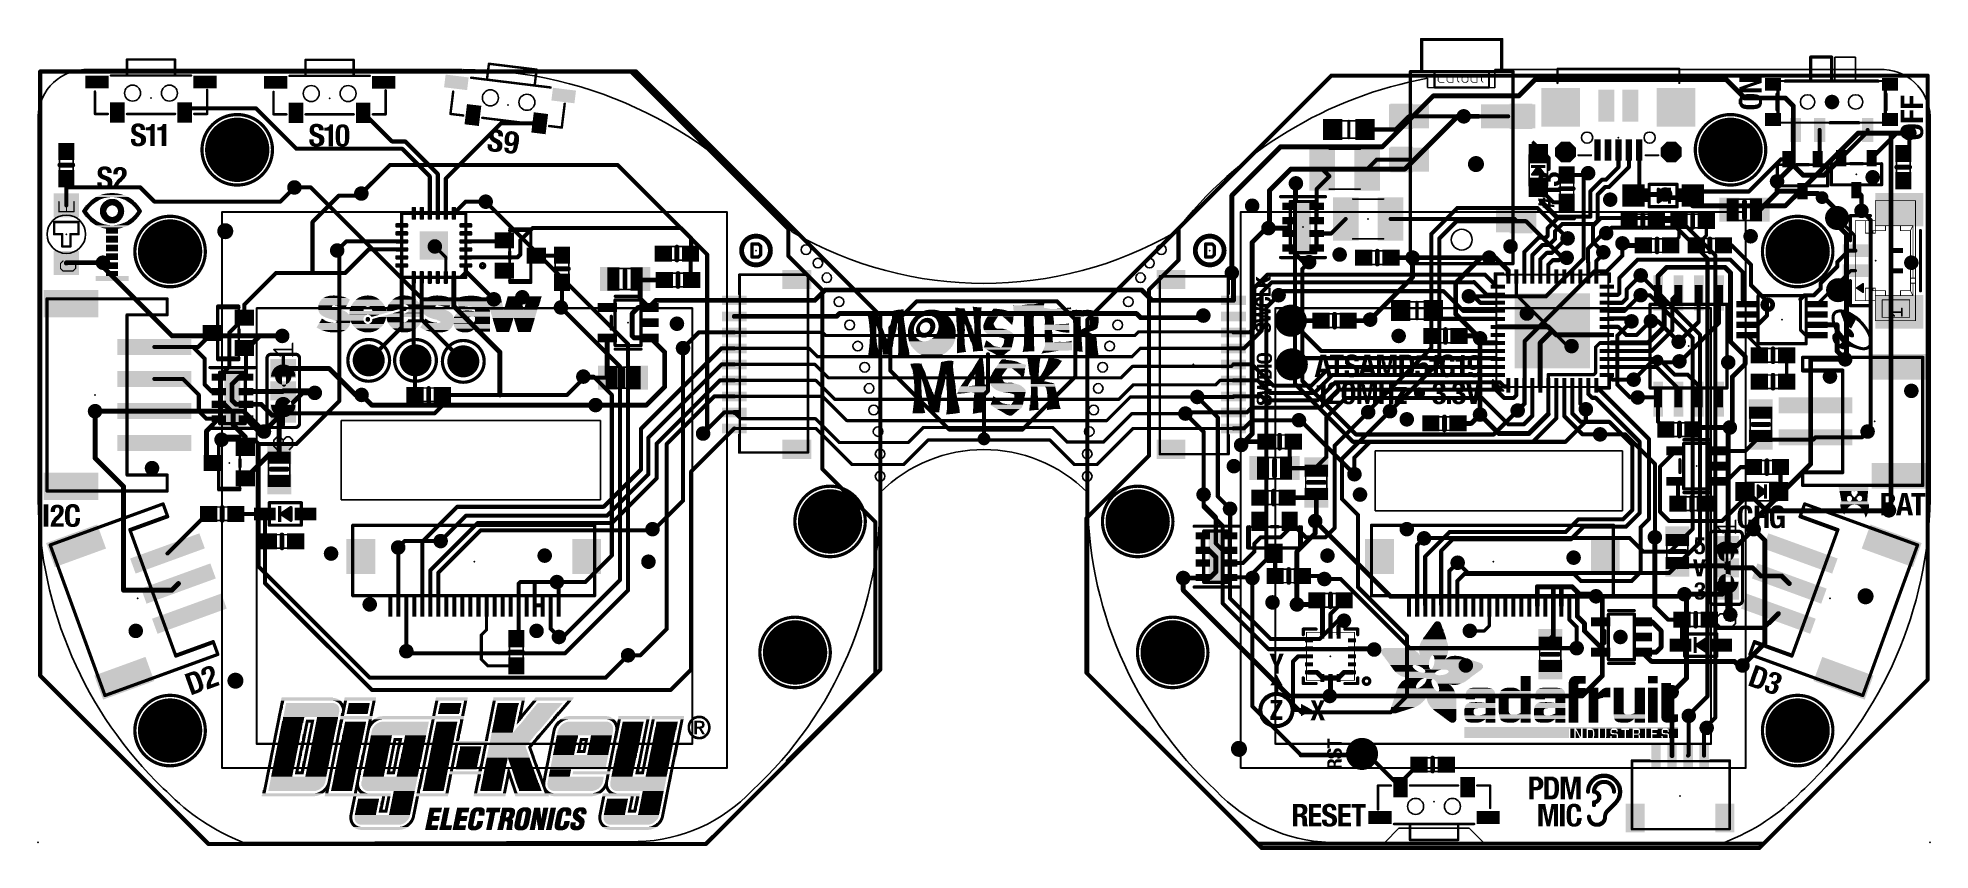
# Model space of a CAD drawing. Extents: x -59 to 59, y -28 to 22.
import ezdxf

# ---------------------------------------------------------------- set-up
doc = ezdxf.new("R2010")
doc.units = 0
for name, color, linetype in [('1', 12, 'CONTINUOUS'), ('16', 5, 'CONTINUOUS'), ('17', 110, 'CONTINUOUS'), ('18', 110, 'CONTINUOUS'), ('20', 4, 'CONTINUOUS'), ('200', 132, 'CONTINUOUS'), ('21', 40, 'CONTINUOUS'), ('22', 6, 'CONTINUOUS'), ('23', 53, 'CONTINUOUS'), ('24', 53, 'CONTINUOUS'), ('51', 253, 'CONTINUOUS')]:
    doc.layers.add(name, color=color, linetype=linetype)

# ---------------------------------------------------------------- blocks, each defined once
blk = doc.blocks.new('RECT')
blk.add_solid([(-0.5, -0.5), (0.5, -0.5), (-0.5, 0.5), (0.5, 0.5)])
blk = doc.blocks.new('RECT128000X44800R50')
at = {"const_width": 0.07}
blk.add_lwpolyline([(0.365, -0.07), (0.365, 0.07, 0.4142), (0.33, 0.105), (-0.33, 0.105, 0.4142), (-0.365, 0.07), (-0.365, -0.07, 0.4142), (-0.33, -0.105), (0.33, -0.105, 0.4142)], format="xyb", close=True, dxfattribs=at)
blk.add_solid([(-0.3475, -0.0875), (0.3475, -0.0875), (-0.3475, 0.0875), (0.3475, 0.0875)])
blk = doc.blocks.new('PIE')
at = {"const_width": 0.5}
blk.add_lwpolyline([(0, -0.25, 1), (0, 0.25, 1), (0, -0.25)], format="xyb", dxfattribs=at)
blk = doc.blocks.new('ROUNDP')
at = {"const_width": 0.5}
blk.add_lwpolyline([(0, -0.25, 1), (0, 0.25, 1), (0, -0.25)], format="xyb", dxfattribs=at)
blk = doc.blocks.new('OCTAGONP')
at = {"const_width": 0.5}
blk.add_lwpolyline([(-0.25, -0.1036), (-0.25, 0.1036), (-0.1036, 0.25), (0.1036, 0.25), (0.25, 0.1036), (0.25, -0.1036), (0.1036, -0.25), (-0.1036, -0.25), (-0.25, -0.1036), (-0.25, 0.1036)], dxfattribs=at)
blk = doc.blocks.new('SQUAREP')
blk.add_solid([(-0.5, -0.5), (0.5, -0.5), (-0.5, 0.5), (0.5, 0.5)])
blk = doc.blocks.new('ROUNDV')
at = {"const_width": 0.5}
blk.add_lwpolyline([(0, -0.25, 1), (0, 0.25, 1), (0, -0.25)], format="xyb", dxfattribs=at)

msp = doc.modelspace()

# ---------------------------------------------------------------- linework, layer by layer
at = {"layer": '1'}
for points, const_width in [([(-58.912, 20.193), (-58.912, -17.526)], 0.254), ([(-22.0312, 20.193), (-58.912, 20.193)], 0.254), ([(-12.2014, 10.3632), (-22.0312, 20.193)], 0.254), ([(12.1506, 10.3886), (21.701, 19.939)], 0.254), ([(21.701, 19.939), (58.912, 19.939)], 0.254), ([(58.912, 19.939), (58.912, -17.78)], 0.254), ([(-49.8905, 17.642), (-49.6365, 17.896)], 0.254), ([(-45.4455, 17.896), (-49.6365, 17.896)], 0.254), ([(-42.9165, 15.367), (-45.4455, 17.896)], 0.254), ([(-38.7402, 17.6182), (-36.9463, 15.8242)], 0.254), ([(-33.5875, 13.5135), (-30.139, 16.962)], 0.254), ([(-30.139, 16.962), (-27.7271, 16.962)], 0.254), ([(23.7965, 16.5735), (25.7095, 16.5735)], 0.254), ([(25.7095, 16.5735), (26.529, 17.393)], 0.254), ([(26.529, 17.393), (29.956, 17.393)], 0.254), ([(29.956, 17.393), (30.861, 17.393)], 0.3048), ([(30.861, 17.393), (32.729, 17.393)], 0.254), ([(52.1667, 14.8312), (52.1667, 16.5425)], 0.254), ([(55.1667, 16.4292), (53.517, 14.7795)], 0.254), ([(55.1667, 16.5425), (55.1667, 16.4292)], 0.254), ([(-36.306, 15.367), (-42.9165, 15.367)], 0.254), ([(-36.9463, 15.8242), (-36.1166, 15.8242)], 0.254), ([(-34.5875, 13.6485), (-36.306, 15.367)], 0.254), ([(-36.1166, 15.8242), (-34.0875, 13.7951)], 0.254), ([(39.608, 15.2905), (39.6152, 15.2833)], 0.254), ([(39.6152, 15.2833), (39.6152, 14.2213)], 0.254), ([(40.258, 15.2905), (40.2652, 15.2833)], 0.254), ([(40.2652, 15.2833), (40.2652, 14.2247)], 0.254), ([(40.908, 15.2905), (40.908, 12.802)], 0.254), ([(55.417, 14.7795), (56.9815, 16.344)], 0.254), ([(56.9815, 16.344), (57.769, 16.344)], 0.254), ([(57.769, 15.455), (57.388, 15.074)], 0.254), ([(57.769, 16.344), (57.769, 15.455)], 0.254), ([(21.5725, 13.651), (21.1265, 14.097)], 0.254), ([(23.9265, 14.097), (24.5225, 14.693)], 0.254), ([(24.5225, 14.693), (26.529, 14.693)], 0.254), ([(39.6152, 14.2213), (38.8265, 13.4326)], 0.254), ([(40.2652, 14.2247), (39.0159, 12.9754)], 0.254), ([(49.7705, 14.716), (47.7545, 12.7)], 0.254), ([(49.7705, 14.716), (50.1515, 14.716)], 0.254), ([(50.1515, 14.716), (51.1515, 13.716)], 0.3048), ([(52.0515, 14.716), (52.1667, 14.8312)], 0.254), ([(52.4535, 13.716), (53.517, 14.7795)], 0.3048), ([(-57.277, 13.501), (-57.277, 12.954)], 0.254), ([(-57.277, 12.954), (-57.277, 11.833)], 0.254), ([(-52.6583, 12.954), (-57.277, 12.954)], 0.254), ([(-51.7693, 12.065), (-52.6583, 12.954)], 0.254), ([(-43.037, 12.954), (-43.926, 12.065)], 0.254), ([(-34.5875, 11.3345), (-34.5875, 13.6485)], 0.254), ([(-34.0875, 13.7951), (-34.0875, 11.3345)], 0.254), ([(-33.5875, 11.3345), (-33.5875, 13.5135)], 0.254), ([(19.4785, 13.208), (19.4785, 12.183)], 0.254), ([(20.773, 12.8515), (21.5725, 13.651)], 0.254), ([(35.5505, 12.0245), (34.6075, 12.9675)], 0.254), ([(36.3855, 13.7245), (37.6005, 13.7245)], 0.254), ([(37.6005, 13.7245), (37.719, 13.843)], 0.254), ([(37.8594, 12.7059), (38.5861, 13.4326)], 0.254), ([(38.7755, 12.9754), (38.3166, 12.5165)], 0.254), ([(38.8265, 13.4326), (38.5861, 13.4326)], 0.254), ([(39.0159, 12.9754), (38.7755, 12.9754)], 0.254), ([(49.514, 12.716), (49.514, 13.335)], 0.3048), ([(51.1515, 13.716), (52.4535, 13.716)], 0.3048), ([(-43.926, 12.065), (-51.7693, 12.065)], 0.254), ([(-41.91, 10.795), (-40.259, 12.446)], 0.254), ([(-40.259, 12.446), (-38.989, 12.446)], 0.254), ([(-38.989, 12.446), (-38.862, 12.573)], 0.254), ([(-33.0875, 11.3345), (-32.357, 12.065)], 0.254), ([(-32.357, 12.065), (-31.099, 12.065)], 0.254), ([(19.4785, 12.183), (19.073, 11.7775)], 0.254), ([(20.773, 11.7775), (20.773, 12.8515)], 0.254), ([(20.773, 11.7775), (20.773, 10.8775)], 0.254), ([(36.3855, 12.0245), (35.5505, 12.0245)], 0.254), ([(37.8594, 11.1252), (37.8594, 12.7059)], 0.254), ([(38.3166, 12.5165), (38.3166, 10.8846)], 0.254), ([(40.552, 12.446), (40.6155, 12.5095)], 0.3048), ([(40.908, 12.802), (40.552, 12.446)], 0.254), ([(40.6155, 12.5095), (42.529, 12.5095)], 0.3048), ([(44.252, 12.446), (44.506, 12.7)], 0.254), ([(47.7545, 12.7), (44.506, 12.7)], 0.254), ([(48.432, 11.557), (49.591, 12.716)], 0.3048), ([(49.514, 12.716), (49.591, 12.716)], 0.3048), ([(49.591, 12.716), (51.1015, 12.716)], 0.3048), ([(51.1015, 12.716), (51.2445, 12.573)], 0.3048), ([(52.07, 12.573), (51.2445, 12.573)], 0.3048), ([(52.07, 12.573), (52.324, 12.319)], 0.3048), ([(54.467, 12.7795), (54.7845, 12.462)], 0.254), ([(54.7845, 12.462), (54.7845, 11.4935)], 0.254), ([(-41.91, 7.62), (-41.91, 10.795)], 0.254), ([(19.073, 10.8775), (19.073, 10.414)], 0.254), ([(21.679, 10.0775), (22.587, 10.9855)], 0.254), ([(25.387, 10.9855), (33.1365, 10.9855)], 0.254), ([(33.1365, 10.9855), (33.229, 10.893)], 0.254), ([(35.1986, 10.4137), (35.9101, 11.1252)], 0.254), ([(36.0995, 10.668), (35.6558, 10.2243)], 0.254), ([(35.9101, 11.1252), (37.8594, 11.1252)], 0.254), ([(38.1, 10.668), (36.0995, 10.668)], 0.254), ([(38.3166, 10.8846), (38.1, 10.668)], 0.254), ([(41.982, 10.8585), (43.3935, 10.8585)], 0.254), ([(43.3935, 10.8585), (43.3935, 9.857)], 0.2032), ([(45.0935, 10.8585), (45.0935, 9.955)], 0.2032), ([(53.2605, 11.049), (54.34, 9.9695)], 0.2032), ([(-40.37, 9.017), (-39.8025, 9.5845)], 0.254), ([(-39.8025, 9.5845), (-36.3375, 9.5845)], 0.254), ([(-32.3375, 9.5845), (-30.005, 9.5845)], 0.254), ([(-30.005, 9.5845), (-29.94, 9.6495)], 0.254), ([(-28.94, 9.652), (-28.178, 10.414)], 0.254), ([(-28.94, 8.763), (-28.94, 9.652)], 0.254), ([(-28.178, 10.414), (-18.907, 10.414)], 0.254), ([(-18.907, 10.414), (-18.272, 9.779)], 0.254), ([(-18.272, 9.779), (-18.272, 8.8655)], 0.254), ([(-12.2014, 8.6708), (-12.2014, 10.3632)], 0.254), ([(12.1506, 8.4168), (12.1506, 10.3886)], 0.254), ([(17.764, 10.414), (19.073, 10.414)], 0.3048), ([(19.073, 10.414), (19.073, 10.0775)], 0.254), ([(20.773, 10.0775), (20.773, 9.1775)], 0.254), ([(20.773, 10.0775), (21.679, 10.0775)], 0.254), ([(33.7305, 8.918), (34.6253, 9.8128)], 0.254), ([(34.2305, 8.7195), (34.8666, 9.3556)], 0.254), ([(34.6253, 9.8128), (35.0763, 9.8128)], 0.254), ([(35.2657, 9.3556), (34.8666, 9.3556)], 0.254), ([(35.0763, 9.8128), (35.1986, 9.9351)], 0.254), ([(35.1986, 9.9351), (35.1986, 10.4137)], 0.254), ([(35.6558, 9.7457), (35.2657, 9.3556)], 0.254), ([(35.457, 8.871), (36.3589, 9.7728)], 0.254), ([(35.6558, 10.2243), (35.6558, 9.7457)], 0.254), ([(36.3589, 9.7728), (36.4392, 9.7728)], 0.254), ([(38.678, 10.0965), (37.7118, 9.1303)], 0.254), ([(38.846, 10.0965), (38.678, 10.0965)], 0.254), ([(39.989, 9.3345), (39.862, 9.4615)], 0.3048), ([(41.171, 9.3345), (39.989, 9.3345)], 0.3048), ([(43.3935, 9.857), (42.871, 9.3345)], 0.2032), ([(44.473, 9.3345), (45.0935, 9.955)], 0.2032), ([(46.173, 9.3345), (46.681, 9.3345)], 0.254), ([(47.879, 8.1365), (46.681, 9.3345)], 0.254), ([(54.34, 9.9695), (54.34, 9.007)], 0.2032), ([(-57.277, 8.233), (-57.255, 8.255)], 0.3048), ([(-57.255, 8.255), (-54.991, 8.255)], 0.3048), ([(-38.3975, 9.0845), (-39.862, 7.62)], 0.254), ([(-36.3375, 9.0845), (-38.3975, 9.0845)], 0.254), ([(-33.5875, 8.5845), (-34.3375, 9.3345)], 0.2032), ([(-33.5875, 7.3345), (-33.5875, 8.5845)], 0.2032), ([(-32.3375, 8.5845), (-31.877, 8.5845)], 0.254), ([(-32.3375, 8.5845), (-32.3375, 8.5845)], 0.254), ([(-31.877, 8.5845), (-29.1185, 8.5845)], 0.254), ([(-29.1185, 8.5845), (-28.94, 8.763)], 0.254), ([(-27.94, 8.6995), (-26.361, 8.6995)], 0.254), ([(-26.361, 8.6995), (-26.3365, 8.724)], 0.254), ([(-18.272, 8.8655), (-18.311, 8.8265)], 0.254), ([(-18.311, 8.8265), (-18.311, 7.239)], 0.254), ([(-10.0838, 6.5532), (-12.2014, 8.6708)], 0.254), ([(10.3124, 6.5786), (12.1506, 8.4168)], 0.254), ([(19.9614, 8.2891), (19.073, 9.1775)], 0.254), ([(20.304, 8.2891), (19.9614, 8.2891)], 0.254), ([(25.4085, 8.5725), (26.7596, 8.5725)], 0.3048), ([(26.7596, 8.5725), (31.5435, 8.5725)], 0.3048), ([(31.9245, 8.5725), (31.5435, 8.5725)], 0.3048), ([(32.7305, 7.7665), (31.9245, 8.5725)], 0.3048), ([(33.7305, 7.4755), (33.7305, 8.918)], 0.254), ([(34.2305, 7.4755), (34.2305, 8.7195)], 0.254), ([(34.7305, 8.4575), (35.144, 8.871)], 0.254), ([(34.7305, 7.4755), (34.7305, 8.4575)], 0.254), ([(35.144, 8.871), (35.457, 8.871)], 0.254), ([(35.2305, 8.132), (35.5123, 8.4138)], 0.254), ([(35.5123, 8.4138), (35.9004, 8.4138)], 0.254), ([(35.9004, 8.4138), (36.0472, 8.5605)], 0.254), ([(36.0472, 8.5605), (36.3815, 8.5605)], 0.254), ([(37.7118, 8.2823), (37.7118, 9.1303)], 0.254), ([(37.7305, 8.2636), (37.7118, 8.2823)], 0.254), ([(37.7305, 7.4755), (37.7305, 8.2636)], 0.254), ([(38.72, 8.854), (38.2305, 8.3645)], 0.254), ([(38.2305, 7.4755), (38.2305, 8.3645)], 0.254), ([(38.72, 8.854), (38.6697, 8.9042)], 0.254), ([(40.8145, 8.4455), (39.6715, 7.3025)], 0.254), ([(40.8145, 8.4455), (46.593, 8.4455)], 0.254), ([(47.3775, 7.661), (46.593, 8.4455)], 0.254), ([(53.9865, 9.007), (53.2733, 8.2938)], 0.254), ([(53.2733, 8.0174), (53.2733, 8.2938)], 0.254), ([(54.4035, 9.007), (53.9865, 9.007)], 0.254), ([(54.34, 9.007), (54.4035, 9.007)], 0.2032), ([(-44.18, 7.62), (-46.1645, 5.6355)], 0.254), ([(-41.91, 7.62), (-44.18, 7.62)], 0.254), ([(-39.862, 7.62), (-41.91, 7.62)], 0.254), ([(-36.3375, 8.0845), (-36.3375, 4.223)], 0.254), ([(-35.5875, 7.3345), (-35.5875, 2.266)], 0.254), ([(-35.0875, 7.3345), (-35.0875, 4.687)], 0.254), ([(-33.0875, 7.3345), (-33.0875, 5.5445)], 0.3048), ([(-32.3375, 7.7155), (-32.3375, 8.0845)], 0.254), ([(-30.591, 5.969), (-32.3375, 7.7155)], 0.254), ([(-26.3365, 7.024), (-26.3365, 5.5245)], 0.254), ([(-21.386, 7.1755), (-21.4495, 7.239)], 0.3048), ([(-21.4495, 5.9991), (-21.4495, 7.239)], 0.3048), ([(-19.9475, 7.1755), (-21.386, 7.1755)], 0.3048), ([(-18.311, 7.239), (-18.2475, 7.1755)], 0.254), ([(15.579, 7.519), (15.478, 7.62)], 0.3048), ([(15.579, 5.905), (15.579, 7.519)], 0.3048), ([(17.7005, 7.5057), (16.875, 6.6802)], 0.254), ([(17.3322, 6.3911), (17.972, 7.031)], 0.254), ([(31.2884, 7.5057), (17.7005, 7.5057)], 0.254), ([(17.972, 7.031), (30.5735, 7.031)], 0.254), ([(30.5735, 7.031), (30.591, 7.0485)], 0.254), ([(30.591, 7.0485), (31.389, 6.2505)], 0.254), ([(32.0055, 6.7886), (31.2884, 7.5057)], 0.254), ([(32.7305, 7.4755), (32.7305, 7.7665)], 0.3048), ([(33.2305, 7.4755), (33.2305, 6.2505)], 0.2032), ([(35.2305, 7.4755), (35.2305, 8.132)], 0.254), ([(39.6715, 7.3025), (39.6715, 6.35)], 0.254), ([(40.1287, 6.5903), (41.0011, 7.4627)], 0.254), ([(42.0845, 7.4295), (42.6179, 7.9629)], 0.3048), ([(42.0845, 6.363), (42.0845, 7.4295)], 0.3048), ([(42.6179, 7.9629), (46.2661, 7.9629)], 0.3048), ([(46.609, 7.62), (46.2661, 7.9629)], 0.3048), ([(46.609, 3.3209), (46.609, 7.62)], 0.3048), ([(47.3775, 7.661), (47.3775, 5.928)], 0.254), ([(47.879, 8.1365), (47.879, 6.858)], 0.254), ([(52.2438, 6.9879), (53.2733, 8.0174)], 0.254), ([(52.2438, 6.6508), (52.2438, 6.9879)], 0.254), ([(53.2778, 6.9203), (54.1145, 7.757)], 0.2032), ([(54.1145, 7.757), (54.4035, 7.757)], 0.2032), ([(-20.9089, 5.4585), (-21.4495, 5.9991)], 0.3048), ([(-20.4624, 5.905), (-20.9089, 5.4585)], 0.3048), ([(-15.579, 5.905), (-20.4624, 5.905)], 0.3048), ([(-15.579, 5.905), (-10.5542, 5.905)], 0.3048), ([(-10.5542, 5.905), (-9.91, 6.5492)], 0.3048), ([(-10.0838, -4.6228), (-10.0838, 6.5532)], 0.254), ([(-9.91, 6.5492), (9.8552, 6.5492)], 0.3048), ([(9.8552, 6.5492), (10.4994, 5.905)], 0.3048), ([(10.3124, -3.7846), (10.3124, 6.5786)], 0.254), ([(10.4994, 5.905), (15.579, 5.905)], 0.3048), ([(16.875, 6.6802), (16.875, 4.191)], 0.254), ([(17.3322, 6.3911), (17.3322, 4.0016)], 0.254), ([(18.653, 6.477), (18.399, 6.223)], 0.254), ([(28.686, 6.477), (18.653, 6.477)], 0.254), ([(29.9125, 5.2505), (28.686, 6.477)], 0.254), ([(30.2735, 6.1595), (30.427, 6.313)], 0.254), ([(30.9895, 5.7505), (30.427, 6.313)], 0.254), ([(32.0055, 6.2505), (31.389, 6.2505)], 0.254), ([(32.0055, 6.7505), (32.0055, 6.7886)], 0.254), ([(33.2305, 6.2505), (35.4805, 4.0005)], 0.2032), ([(38.9555, 6.2505), (39.572, 6.2505)], 0.254), ([(39.572, 6.2505), (39.6715, 6.35)], 0.254), ([(39.6715, 6.35), (39.6715, 6.35)], 0.254), ([(39.8474, 5.7505), (40.1287, 6.0318)], 0.254), ([(40.9696, 6.2261), (39.994, 5.2505)], 0.254), ([(40.1287, 6.0318), (40.1287, 6.5903)], 0.254), ([(40.9696, 6.2261), (41.0011, 6.2261)], 0.254), ([(42.0845, 6.363), (42.4655, 5.982)], 0.3048), ([(42.4655, 5.982), (42.4655, 4.2478)], 0.3048), ([(42.9735, 5.982), (43.3545, 6.363)], 0.254), ([(42.9735, 5.982), (42.9735, 4.0289)], 0.254), ([(44.6245, 4.567), (44.6245, 6.363)], 0.254), ([(45.8945, 4.5085), (45.8945, 6.363)], 0.254), ([(45.8945, 6.363), (45.8945, 6.363)], 0.254), ([(47.6315, 5.674), (47.3775, 5.928)], 0.254), ([(47.879, 6.858), (48.879, 5.858)], 0.254), ([(48.879, 5.858), (48.879, 4.953)], 0.254), ([(50.9745, 5.969), (51.2285, 6.223)], 0.254), ([(50.9745, 4.064), (50.9745, 5.969)], 0.2032), ([(51.2285, 6.223), (51.816, 6.223)], 0.254), ([(51.816, 6.223), (52.2438, 6.6508)], 0.254), ([(52.0315, 5.674), (53.2778, 6.9203)], 0.2032), ([(53.324, 6.874), (53.2778, 6.9203)], 0.3048), ([(53.324, 6.5405), (53.324, 6.874)], 0.3048), ([(-46.1645, 4.8235), (-47.101, 3.887)], 0.254), ([(-46.1645, 5.6355), (-46.1645, 4.8235)], 0.254), ([(-35.0875, 4.687), (-35.0757, 4.6753)], 0.254), ([(-35.0875, 4.687), (-35.0875, 4.687)], 0.254), ([(-35.0757, 4.6753), (-32.496, 2.0955)], 0.254), ([(-33.0875, 5.5445), (-30.21, 2.667)], 0.3048), ([(-26.3365, 5.5245), (-26.4, 5.461)], 0.254), ([(-21.955, 5.08), (-21.5765, 5.4585)], 0.3048), ([(-21.955, 3.683), (-21.955, 5.08)], 0.3048), ([(-21.5765, 5.4585), (-20.9089, 5.4585)], 0.3048), ([(-15.579, 4.905), (-9.192, 4.905)], 0.3048), ([(-9.192, 4.905), (-9.017, 5.08)], 0.3048), ([(-9.017, 5.08), (9.525, 5.08)], 0.3048), ([(9.525, 5.08), (9.779, 4.826)], 0.3048), ([(9.779, 4.826), (13.573, 4.826)], 0.3048), ([(13.573, 4.826), (13.7, 4.953)], 0.3048), ([(21.0415, 4.6355), (19.161, 4.6355)], 0.3048), ([(19.161, 4.6355), (21.046, 2.7505)], 0.254), ([(22.7415, 4.6355), (24.114, 4.6355)], 0.3048), ([(24.114, 4.6355), (24.114, 4.699)], 0.3048), ([(26.019, 5.2705), (26.019, 4.865)], 0.254), ([(28.051, 4.8895), (28.051, 5.2705)], 0.254), ([(28.19, 4.7505), (28.051, 4.8895)], 0.254), ([(32.0055, 4.7505), (28.19, 4.7505)], 0.254), ([(32.0055, 5.2505), (29.9125, 5.2505)], 0.254), ([(30.9895, 5.7505), (32.0055, 5.7505)], 0.254), ([(34.401, 5.08), (33.893, 5.08)], 0.2032), ([(35.4805, 4.0005), (34.401, 5.08)], 0.2032), ([(38.9555, 5.7505), (39.8474, 5.7505)], 0.254), ([(38.9555, 5.2505), (39.994, 5.2505)], 0.254), ([(38.9555, 4.7505), (38.9749, 4.7699)], 0.254), ([(40.2531, 4.7699), (38.9749, 4.7699)], 0.254), ([(40.4296, 4.5934), (40.2531, 4.7699)], 0.254), ([(40.747, 3.7425), (41.6111, 4.6066)], 0.254), ([(41.6111, 4.6066), (41.64, 4.6066)], 0.254), ([(48.879, 4.953), (48.3, 4.374)], 0.254), ([(-48.1645, 3.8735), (-49.038, 3)], 0.254), ([(-47.101, 3.887), (-47.101, 1.769)], 0.254), ([(-45.197, 3.683), (-46.0605, 2.8195)], 0.3048), ([(-43.799, 3.683), (-45.197, 3.683)], 0.3048), ([(-36.3375, 4.223), (-38.4015, 2.159)], 0.254), ([(-23.5091, 1.1121), (-23.5091, 3.5585)], 0.3048), ([(-21.8305, 3.5585), (-21.955, 3.683)], 0.3048), ([(-20.9089, 3.5585), (-21.8305, 3.5585)], 0.3048), ([(-20.8145, 3.5585), (-20.9089, 3.5585)], 0.3048), ([(-19.923, 2.667), (-20.8145, 3.5585)], 0.3048), ([(-17.796, 3.905), (-18.78, 2.921)], 0.254), ([(-15.579, 3.905), (-17.796, 3.905)], 0.254), ([(-15.579, 3.905), (-10.0772, 3.905)], 0.2032), ([(-10.0772, 3.905), (-9.8806, 3.7084)], 0.2032), ([(-9.8806, 3.7084), (9.4234, 3.7084)], 0.2032), ([(9.4234, 3.7084), (9.652, 3.937)], 0.2032), ([(9.652, 3.937), (15.547, 3.937)], 0.2032), ([(15.547, 3.937), (15.579, 3.905)], 0.2032), ([(16.589, 3.905), (15.579, 3.905)], 0.254), ([(17.3322, 4.0016), (16.2356, 2.905)], 0.254), ([(16.875, 4.191), (16.589, 3.905)], 0.254), ([(29.663, 3.683), (30.718, 3.683)], 0.3048), ([(30.718, 3.683), (30.845, 3.556)], 0.3048), ([(31.1505, 3.2505), (30.845, 3.556)], 0.3048), ([(30.845, 3.556), (30.9499, 3.556)], 0.3048), ([(30.9499, 3.556), (30.972, 3.5339)], 0.3048), ([(32.0055, 4.2505), (35.2305, 4.2505)], 0.3048), ([(34.7305, 3.2505), (35.4805, 4.0005)], 0.3048), ([(35.2305, 4.2505), (35.4805, 4.0005)], 0.3048), ([(35.4805, 4.0005), (35.544, 3.937)], 0.2032), ([(35.4805, 4.0005), (36.433, 3.048)], 0.2032), ([(35.7305, 3.7505), (35.544, 3.937)], 0.3048), ([(38.9555, 3.7505), (35.7305, 3.7505)], 0.3048), ([(38.9555, 4.2505), (39.5905, 4.2505)], 0.254), ([(40.0985, 3.7425), (39.5905, 4.2505)], 0.254), ([(40.0985, 3.7425), (40.747, 3.7425)], 0.254), ([(42.4655, 4.2478), (41.4682, 3.2505)], 0.3048), ([(41.6951, 2.7505), (42.9735, 4.0289)], 0.254), ([(44.6245, 4.567), (43.3712, 3.3137)], 0.254), ([(43.688, 2.302), (45.8945, 4.5085)], 0.254), ([(48.3, 4.374), (47.6315, 4.374)], 0.254), ([(47.6315, 3.724), (48.41, 2.9455)], 0.2032), ([(51.3145, 3.724), (50.9745, 4.064)], 0.2032), ([(52.0315, 3.724), (51.3145, 3.724)], 0.2032), ([(52.0315, 4.374), (53.2605, 4.374)], 0.3048), ([(53.2605, 4.374), (53.2605, 2.7305)], 0.3048), ([(-49.373, 3), (-51.783, 3)], 0.254), ([(-49.373, 3), (-48.6448, 2.2718)], 0.254), ([(-49.038, 3), (-49.373, 3)], 0.254), ([(-48.6448, 2.2718), (-48.6448, 0.6548)], 0.254), ([(-46.1645, 2.9235), (-46.0605, 2.8195)], 0.254), ([(-46.0605, 2.8195), (-46.0605, 1.1095)], 0.254), ([(-35.505, 2.1835), (-35.5875, 2.266)], 0.254), ([(-30.21, 2.667), (-30.21, 0)], 0.3048), ([(-21.3962, -2.1082), (-16.383, 2.905)], 0.254), ([(-19.923, 0.508), (-19.923, 2.667)], 0.3048), ([(-16.383, 2.905), (-15.579, 2.905)], 0.254), ([(-15.579, 2.905), (-10.906, 2.905)], 0.2032), ([(-10.906, 2.905), (-10.3886, 2.3876)], 0.2032), ([(-10.3886, 2.3876), (9.2456, 2.3876)], 0.2032), ([(9.2456, 2.3876), (9.763, 2.905)], 0.2032), ([(9.763, 2.905), (15.24, 2.905)], 0.2032), ([(16.2356, 2.905), (15.24, 2.905)], 0.254), ([(15.24, 2.905), (15.579, 2.905)], 0.2032), ([(19.2245, 1.905), (19.6128, 2.2933)], 0.254), ([(19.6128, 2.2933), (31.9627, 2.2933)], 0.254), ([(32.0055, 2.7505), (21.046, 2.7505)], 0.254), ([(32.0055, 3.2505), (31.1505, 3.2505)], 0.3048), ([(31.9627, 2.2933), (32.0055, 2.2505)], 0.254), ([(34.7305, 0.5255), (34.7305, 3.2505)], 0.3048), ([(36.433, 3.048), (36.687, 3.048)], 0.2032), ([(38.1861, 2.984), (38.4446, 3.2425)], 0.2032), ([(38.1861, 1.3721), (38.1861, 2.984)], 0.2032), ([(38.4446, 3.2425), (39.1659, 3.2425)], 0.2032), ([(38.9555, 2.7505), (39.37, 2.7505)], 0.254), ([(38.9555, 2.7505), (38.9555, 2.7505)], 0.254), ([(38.9555, 2.2505), (42.1316, 2.2505)], 0.254), ([(39.1739, 3.2505), (38.9555, 3.2505)], 0.2032), ([(39.1659, 3.2425), (39.1739, 3.2505)], 0.3048), ([(41.4682, 3.2505), (39.1739, 3.2505)], 0.3048), ([(39.37, 2.7505), (41.6951, 2.7505)], 0.254), ([(42.1316, 2.2505), (43.1121, 1.27)], 0.254), ([(43.688, 2.0955), (43.688, 2.302)], 0.254), ([(47.5169, 2.413), (46.609, 3.3209)], 0.3048), ([(47.5169, 1.9239), (47.5169, 2.413)], 0.3048), ([(48.41, 2.9455), (48.41, 2.4765)], 0.2032), ([(50.11, 2.4765), (50.11, 0.8255)], 0.2032), ([(53.7685, 2.2225), (53.2605, 2.7305)], 0.3048), ([(-47.101, 1.769), (-47.7605, 1.1095)], 0.254), ([(-46.9323, 0.6767), (-46.4995, 1.1095)], 0.3048), ([(-46.4995, 1.1095), (-46.0605, 1.1095)], 0.3048), ([(-43.7355, 1.651), (-40.878, 1.651)], 0.3048), ([(-43.688, 1.143), (-43.688, 0.635)], 0.254), ([(-40.878, 1.651), (-39.227, 0)], 0.3048), ([(-35.505, 2.1835), (-35.4805, 2.159)], 0.254), ([(-35.505, 0), (-35.505, 2.1835)], 0.254), ([(-26.019, 0), (-24.9395, 1.0795)], 0.254), ([(-24.9395, 1.0795), (-25.003, 1.143)], 0.254), ([(-23.4765, 1.0795), (-24.9395, 1.0795)], 0.254), ([(-23.4765, 1.0795), (-23.5091, 1.1121)], 0.3048), ([(-20.939, -2.667), (-16.367, 1.905)], 0.254), ([(-16.367, 1.905), (-15.579, 1.905)], 0.254), ([(-15.579, 1.905), (-10.541, 1.905)], 0.2032), ([(-10.541, 1.905), (-9.7028, 1.0668)], 0.2032), ([(8.5598, 1.0668), (9.271, 1.778)], 0.2032), ([(9.271, 1.778), (15.452, 1.778)], 0.2032), ([(15.452, 1.778), (15.579, 1.905)], 0.2032), ([(15.579, 1.905), (16.748, 1.905)], 0.254), ([(16.748, 1.905), (18.0782, 0.5748)], 0.254), ([(20.4343, 0.5748), (21.61, 1.7505)], 0.254), ([(20.6237, 0.1176), (21.7566, 1.2505)], 0.254), ([(32.0055, 1.7505), (21.61, 1.7505)], 0.254), ([(32.0055, 1.2505), (21.7566, 1.2505)], 0.254), ([(35.2305, 0.5255), (35.2305, 1.27)], 0.2032), ([(35.2305, 1.27), (38.084, 1.27)], 0.2032), ([(38.084, 1.27), (38.1861, 1.3721)], 0.2032), ([(38.9555, 1.7505), (41.985, 1.7505)], 0.254), ([(38.9555, 1.2505), (39.2535, 0.9525)], 0.254), ([(41.985, 1.7505), (43.3545, 0.381)], 0.254), ([(43.1121, 1.27), (43.926, 1.27)], 0.254), ([(43.688, 2.0955), (43.418, 2.0955)], 0.254), ([(44.6245, 0.5715), (43.926, 1.27)], 0.254), ([(46.72, 1.127), (47.5169, 1.9239)], 0.3048), ([(46.72, -2.032), (46.72, 1.127)], 0.3048), ([(-51.783, 1), (-50.006, 1)], 0.254), ([(-50.006, 1), (-49.006, 0)], 0.254), ([(-49.006, 0), (-49.006, -1.016)], 0.254), ([(-48.6448, 0.6548), (-48.1995, 0.2095)], 0.254), ([(-48.1995, 0.2095), (-47.7605, 0.2095)], 0.254), ([(-46.9323, -0.3393), (-46.9323, 0.6767)], 0.3048), ([(-46.0605, 0.2095), (-43.78, 0.2095)], 0.3048), ([(-43.78, 0.2095), (-43.7355, 0.254)], 0.3048), ([(-43.7355, 0.254), (-41.894, 0.254)], 0.3048), ([(-41.894, 0.254), (-41.767, 0.127)], 0.3048), ([(-39.227, 0), (-38.846, 0)], 0.3048), ([(-33.805, 0), (-30.21, 0)], 0.254), ([(-33.805, -0.596), (-33.805, 0)], 0.254), ([(-30.21, 0), (-26.019, 0)], 0.254), ([(-21.066, -0.635), (-19.923, 0.508)], 0.3048), ([(-16.478, 0.905), (-20.431, -3.048)], 0.254), ([(-16.8314, -0.095), (-19.796, -3.0596)], 0.254), ([(-15.579, -0.095), (-16.8314, -0.095)], 0.254), ([(-16.478, 0.905), (-15.579, 0.905)], 0.254), ([(-15.579, 0.905), (-10.4903, 0.905)], 0.2032), ([(-15.579, -0.095), (-10.065, -0.095)], 0.2032), ([(-10.4903, 0.905), (-9.3138, -0.2714)], 0.2032), ([(-10.065, -0.095), (-8.5598, -1.6002)], 0.2032), ([(-9.7028, 1.0668), (8.5598, 1.0668)], 0.2032), ([(8.4248, -0.2714), (9.3273, 0.631)], 0.2032), ([(9.3273, 0.631), (14.474, 0.631)], 0.2032), ([(13.319, -0.127), (15.573, -0.127)], 0.254), ([(14.474, 0.631), (14.748, 0.905)], 0.2032), ([(14.748, 0.905), (15.579, 0.905)], 0.2032), ([(15.573, -0.127), (15.605, -0.095)], 0.254), ([(15.579, 0.905), (17.1014, 0.905)], 0.254), ([(15.579, -0.095), (15.605, -0.095)], 0.254), ([(15.605, -0.095), (17.351, -0.095)], 0.254), ([(17.1014, 0.905), (17.8888, 0.1176)], 0.254), ([(17.351, -0.095), (17.5956, -0.3396)], 0.254), ([(17.8888, 0.1176), (20.6237, 0.1176)], 0.254), ([(18.0782, 0.5748), (20.4343, 0.5748)], 0.254), ([(20.8131, -0.3396), (21.946, 0.7933)], 0.254), ([(21.0024, -0.7968), (22.1353, 0.3361)], 0.254), ([(32.2107, 0.7933), (21.946, 0.7933)], 0.254), ([(31.9529, 0.3361), (22.1353, 0.3361)], 0.254), ([(32.4795, -0.1905), (31.9529, 0.3361)], 0.254), ([(32.4785, 0.5255), (32.2107, 0.7933)], 0.254), ([(32.7305, 0.5255), (32.4785, 0.5255)], 0.254), ([(33.2305, -0.0275), (33.0675, -0.1905)], 0.254), ([(33.2305, 0.5255), (33.2305, -0.0275)], 0.254), ([(33.7305, 0.5255), (33.7305, -0.5649)], 0.254), ([(34.2305, 0.5255), (34.2305, -1.3135)], 0.254), ([(35.2305, 0.5255), (35.2305, -1.2025)], 0.254), ([(35.7305, 0.5255), (35.7305, -1.4645)], 0.254), ([(36.2305, 0.5255), (36.2305, -1.3215)], 0.254), ([(36.7305, 0.5255), (36.7305, -1.1573)], 0.254), ([(37.2305, 0.5255), (37.2305, -0.5494)], 0.254), ([(37.7305, 0.5255), (37.7305, 0.0585)], 0.254), ([(37.7305, 0.0585), (37.9687, -0.1797)], 0.254), ([(41.513, -2.757), (38.2305, 0.5255)], 0.254), ([(39.2535, 0.9525), (40.5605, 0.9525)], 0.254), ([(43.3545, 0.381), (43.3545, -0.267)], 0.254), ([(44.6245, -0.267), (44.6245, 0.5715)], 0.254), ([(-55.483, -1.016), (-51.799, -1.016)], 0.3048), ([(-55.483, -3.937), (-55.483, -1.016)], 0.3048), ([(-51.799, -1.016), (-51.783, -1)], 0.3048), ([(-49.006, -1.016), (-48.5315, -1.4905)], 0.254), ([(-47.7605, -0.5905), (-47.3995, -0.5905)], 0.3048), ([(-47.3995, -0.5905), (-46.8661, -1.1239)], 0.3048), ([(-46.6811, -0.5905), (-46.9323, -0.3393)], 0.3048), ([(-46.8661, -1.1239), (-46.8661, -1.8628)], 0.3048), ([(-46.0605, -0.5905), (-46.6811, -0.5905)], 0.3048), ([(-46.0605, -0.5905), (-45.1135, -0.5905)], 0.3048), ([(-45.1135, -0.5905), (-44.434, -1.27)], 0.3048), ([(-44.434, -1.27), (-43.8625, -1.27)], 0.3048), ([(-43.9895, -1.397), (-43.7355, -1.143)], 0.3048), ([(-43.8625, -1.27), (-43.7355, -1.143)], 0.3048), ([(-43.7355, -1.143), (-34.274, -1.143)], 0.254), ([(-34.274, -1.143), (-33.766, -0.635)], 0.254), ([(-33.766, -0.635), (-33.805, -0.596)], 0.254), ([(-24.241, -0.635), (-21.066, -0.635)], 0.3048), ([(-17.526, -2.413), (-16.208, -1.095)], 0.254), ([(-16.208, -1.095), (-15.367, -1.095)], 0.254), ([(-15.579, -1.095), (-15.367, -1.095)], 0.3048), ([(-15.579, -1.095), (-15.1838, -1.4902)], 0.2032), ([(-9.3138, -0.2714), (8.4248, -0.2714)], 0.2032), ([(7.4676, -2.9464), (9.2484, -1.1656)], 0.2032), ([(7.6708, -1.6002), (9.144, -0.127)], 0.2032), ([(9.144, -0.127), (13.319, -0.127)], 0.2032), ([(9.2484, -1.1656), (12.5796, -1.1656)], 0.2032), ([(12.6502, -1.095), (12.5796, -1.1656)], 0.254), ([(15.579, -1.095), (12.6502, -1.095)], 0.254), ([(15.579, -1.095), (16.415, -1.095)], 0.254), ([(16.415, -1.095), (16.7132, -0.7968)], 0.254), ([(16.7132, -0.7968), (21.0024, -0.7968)], 0.254), ([(17.5956, -0.3396), (20.8131, -0.3396)], 0.254), ([(22.59, -0.1905), (21.3835, -1.397)], 0.254), ([(23.987, -1.0795), (21.8915, -3.175)], 0.254), ([(31.099, -0.1905), (22.59, -0.1905)], 0.254), ([(25.3506, -1.016), (24.0806, -2.286)], 0.254), ([(30.4219, -1.778), (30.972, -1.2279)], 0.3048), ([(30.972, -1.2279), (32.1571, -2.413)], 0.3048), ([(32.75, -1.8415), (31.099, -0.1905)], 0.254), ([(33.0675, -0.1905), (32.4795, -0.1905)], 0.254), ([(33.7305, -0.5649), (33.3215, -0.9739)], 0.254), ([(35.2305, -1.2025), (34.02, -2.413)], 0.3048), ([(36.7305, -1.1573), (37.2529, -1.6797)], 0.254), ([(37.2305, -0.5494), (37.5774, -0.8963)], 0.254), ([(37.9687, -0.1797), (38.1875, -0.1797)], 0.254), ([(38.1875, -0.1797), (40.9288, -2.921)], 0.254), ([(40.8145, -0.1571), (41.9746, -0.1571)], 0.254), ([(41.9746, -0.1571), (42.0845, -0.267)], 0.254), ([(42.0845, -1.6755), (42.0845, -0.267)], 0.254), ([(44.6245, -0.267), (44.6245, -0.267)], 0.254), ([(-48.154, -1.884), (-48.5225, -2.2525)], 0.3048), ([(-48.5225, -2.2525), (-48.5225, -3.833)], 0.3048), ([(-48.5315, -1.4905), (-48.26, -1.4905)], 0.254), ([(-48.26, -1.4905), (-47.7605, -1.4905)], 0.254), ([(-47.7605, -1.4905), (-48.154, -1.884)], 0.254), ([(-47.7605, -1.4905), (-47.7605, -1.4905)], 0.254), ([(-46.8661, -1.8628), (-46.101, -2.6279)], 0.3048), ([(-46.0605, -1.4905), (-45.265, -2.286)], 0.3048), ([(-45.265, -2.286), (-44.942, -2.286)], 0.3048), ([(-44.942, -2.286), (-44.942, -2.286)], 0.3048), ([(-43.9895, -3.6855), (-43.9895, -1.397)], 0.3048), ([(-21.3962, -4.6482), (-21.3962, -2.1082)], 0.254), ([(-18.272, -4.788), (-15.579, -2.095)], 0.254), ([(-15.579, -2.095), (-10.478, -2.095)], 0.2032), ([(-15.1838, -1.4902), (-10.5081, -1.4902)], 0.2032), ([(-10.5081, -1.4902), (-9.0265, -2.9718)], 0.2032), ([(-10.478, -2.095), (-8.2296, -4.3434)], 0.2032), ([(-8.5598, -1.6002), (7.6708, -1.6002)], 0.2032), ([(-4.7244, -2.9718), (-3.7846, -2.032)], 0.2032), ([(-3.7846, -2.032), (4.2926, -2.032)], 0.2032), ([(4.2926, -2.032), (5.207, -2.9464)], 0.2032), ([(7.0612, -4.3434), (9.3096, -2.095)], 0.2032), ([(9.3096, -2.095), (15.579, -2.095)], 0.2032), ([(15.579, -2.095), (15.5858, -2.0882)], 0.254), ([(15.5858, -2.0882), (16.24, -2.0882)], 0.254), ([(16.748, -1.5802), (16.24, -2.0882)], 0.254), ([(19.669, -1.5802), (16.748, -1.5802)], 0.254), ([(21.3835, -1.397), (21.3835, -3.876)], 0.254), ([(22.3487, -3.9994), (24.0621, -2.286)], 0.254), ([(24.0621, -2.286), (24.0806, -2.286)], 0.254), ([(29.5995, -1.778), (30.4219, -1.778)], 0.3048), ([(32.1571, -2.413), (34.02, -2.413)], 0.3048), ([(33.7025, -1.8415), (32.75, -1.8415)], 0.254), ([(34.2305, -1.3135), (33.7025, -1.8415)], 0.254), ([(35.7305, -1.4645), (34.274, -2.921)], 0.254), ([(36.2305, -1.3215), (37.3721, -2.4631)], 0.254), ([(37.2529, -1.6797), (39.0409, -1.6797)], 0.254), ([(37.3721, -2.4631), (38.465, -2.4631)], 0.254), ([(39.0409, -1.6797), (40.4716, -3.1104)], 0.254), ([(42.568, -2.159), (42.0845, -1.6755)], 0.254), ([(44.268, -2.159), (44.395, -2.032)], 0.3048), ([(46.5636, -2.032), (44.395, -2.032)], 0.3048), ([(46.72, -2.032), (46.5636, -2.032)], 0.3048), ([(55.1655, -2.286), (54.8005, -2.651)], 0.254), ([(-46.6115, -2.794), (-47.5867, -2.794)], 0.254), ([(-46.101, -3.3045), (-46.6115, -2.794)], 0.254), ([(-46.101, -2.6279), (-46.101, -3.3045)], 0.3048), ([(-46.101, -5.2045), (-44.582, -3.6855)], 0.3048), ([(-44.582, -3.6855), (-43.9895, -3.6855)], 0.3048), ([(-20.939, -4.953), (-20.939, -2.667)], 0.254), ([(-20.431, -3.048), (-20.431, -5.207)], 0.254), ([(-19.796, -3.0596), (-19.796, -14.605)], 0.254), ([(-9.0265, -2.9718), (-4.7244, -2.9718)], 0.2032), ([(-5.0038, -4.3434), (-3.4798, -2.8194)], 0.2032), ([(-3.4798, -2.8194), (-0.127, -2.8194)], 0.2032), ([(-0.127, -2.8194), (-0.052, -2.7444)], 0.254), ([(-0.127, -2.8194), (4.1148, -2.8194)], 0.2032), ([(-0.052, -2.7444), (0.0066, -2.7444)], 0.254), ([(4.1148, -2.8194), (5.6388, -4.3434)], 0.2032), ([(5.207, -2.9464), (7.4676, -2.9464)], 0.2032), ([(16.2626, -2.921), (16.058, -3.1256)], 0.3048), ([(17.6125, -2.921), (16.2626, -2.921)], 0.3048), ([(19.3125, -2.921), (19.095, -3.1385)], 0.254), ([(19.095, -3.1385), (19.095, -4.572)], 0.254), ([(21.8915, -3.175), (21.8915, -8.3185)], 0.254), ([(24.114, -2.921), (23.1321, -3.9029)], 0.254), ([(34.274, -2.921), (24.114, -2.921)], 0.254), ([(40.4716, -3.1104), (40.4716, -7.1893)], 0.254), ([(40.9288, -2.921), (40.9288, -7.3787)], 0.254), ([(41.513, -7.747), (41.513, -2.757)], 0.254), ([(43.1974, -3.495), (42.2115, -4.4809)], 0.254), ([(45.7976, -3.495), (47.5405, -3.495)], 0.254), ([(47.5405, -3.495), (48.117, -2.9185)], 0.254), ([(48.117, -2.9185), (48.244, -2.7915)], 0.254), ([(48.244, -2.7915), (48.498, -2.7915)], 0.254), ([(51.7695, -2.7915), (48.498, -2.7915)], 0.254), ([(51.91, -2.651), (51.7695, -2.7915)], 0.254), ([(54.8005, -2.651), (51.91, -2.651)], 0.254), ([(-53.705, -5.715), (-55.483, -3.937)], 0.3048), ([(-48.101, -4.2545), (-48.5225, -3.833)], 0.3048), ([(-23.733, -6.985), (-21.3962, -4.6482)], 0.254), ([(-18.272, -17.145), (-18.272, -4.788)], 0.254), ([(-6.7818, -7.9248), (-10.0838, -4.6228)], 0.254), ([(-8.2296, -4.3434), (-5.0038, -4.3434)], 0.2032), ([(5.6388, -4.3434), (7.0612, -4.3434)], 0.2032), ([(6.4008, -7.6962), (10.3124, -3.7846)], 0.254), ([(19.095, -4.572), (20.6875, -4.572)], 0.254), ([(20.6875, -4.572), (20.7485, -4.511)], 0.254), ([(21.3835, -3.876), (20.7485, -4.511)], 0.254), ([(22.3487, -6.4897), (22.3487, -3.9994)], 0.254), ([(23.1321, -3.9029), (23.1321, -4.953)], 0.254), ([(42.2115, -4.4809), (42.2115, -7.3025)], 0.254), ([(46.3415, -5.395), (47.228, -4.5085)], 0.254), ([(47.228, -4.5085), (48.029, -4.5085)], 0.254), ([(48.029, -4.5085), (48.029, -4.5085)], 0.254), ([(49.729, -4.5085), (49.729, -5.915)], 0.254), ([(-53.705, -12.192), (-53.705, -5.715)], 0.3048), ([(-23.5298, -7.5438), (-20.939, -4.953)], 0.254), ([(-23.225, -8.001), (-20.431, -5.207)], 0.254), ([(43.1974, -5.395), (43.33, -5.5276)], 0.254), ([(43.33, -5.5276), (43.33, -6.7945)], 0.254), ([(45.7976, -5.395), (46.3415, -5.395)], 0.254), ([(47.5115, -6.0325), (47.6385, -6.0325)], 0.3048), ([(47.5115, -6.4475), (47.5115, -6.0325)], 0.254), ([(48.845, -7.239), (47.6385, -6.0325)], 0.3048), ([(49.729, -5.915), (49.6115, -6.0325)], 0.254), ([(-35.0475, -9.1555), (-32.877, -6.985)], 0.254), ([(-32.877, -6.985), (-23.733, -6.985)], 0.254), ([(13.716, -6.223), (13.716, -6.858)], 0.254), ([(13.716, -6.858), (14.478, -7.62)], 0.254), ([(15.367, -7.112), (15.3755, -7.1205)], 0.254), ([(15.3755, -7.1205), (15.3755, -8.7965)], 0.254), ([(20.746, -6.4135), (18.9315, -6.4135)], 0.3048), ([(20.7485, -6.411), (20.746, -6.4135)], 0.3048), ([(20.7485, -6.411), (20.751, -6.4135)], 0.3048), ([(20.751, -6.4135), (20.751, -7.808)], 0.3048), ([(23.352, -7.493), (22.3487, -6.4897)], 0.254), ([(40.4716, -7.1893), (39.8925, -7.7684)], 0.254), ([(46.085, -7.874), (47.5115, -6.4475)], 0.254), ([(48.845, -7.239), (56.4659, -7.239)], 0.3048), ([(56.499, -7.2059), (56.4659, -7.239)], 0.3048), ([(-50.9629, -9.8972), (-48.4952, -7.4295)], 0.254), ([(-48.4952, -7.4295), (-48.3955, -7.4295)], 0.254), ([(-46.6955, -7.4295), (-44.8785, -7.4295)], 0.254), ([(-46.6955, -7.4295), (-46.482, -7.643)], 0.254), ([(-44.8785, -7.4295), (-44.8785, -9.144)], 0.254), ([(-34.5475, -10.9415), (-31.607, -8.001)], 0.254), ([(-33.9106, -9.1265), (-32.3279, -7.5438)], 0.254), ([(-32.3279, -7.5438), (-23.5298, -7.5438)], 0.254), ([(-31.607, -8.001), (-23.225, -8.001)], 0.254), ([(-20.685, -8.382), (-20.7612, -8.4582)], 0.254), ([(-6.7818, -17.399), (-6.7818, -7.9248)], 0.254), ([(6.4008, -17.3482), (6.4008, -7.6962)], 0.254), ([(14.478, -7.62), (14.478, -9.271)], 0.254), ([(19.0975, -8.3185), (18.526, -8.89)], 0.254), ([(19.0975, -7.89), (19.095, -7.89)], 0.254), ([(19.0975, -8.3185), (19.0975, -7.89)], 0.254), ([(20.0975, -8.89), (19.0975, -7.89)], 0.254), ([(20.751, -7.808), (20.685, -7.874)], 0.3048), ([(21.8915, -8.3185), (21.32, -8.89)], 0.254), ([(23.352, -12.0015), (23.352, -7.493)], 0.254), ([(36.3206, -8.5598), (37.112, -7.7684)], 0.254), ([(36.6369, -9.017), (37.4283, -8.2256)], 0.254), ([(37.112, -7.7684), (39.8925, -7.7684)], 0.254), ([(40.0819, -8.2256), (37.4283, -8.2256)], 0.254), ([(40.9288, -7.3787), (40.0819, -8.2256)], 0.254), ([(41.005, -8.255), (41.513, -7.747)], 0.254), ([(41.005, -11.049), (41.005, -8.255)], 0.254), ([(42.2115, -7.3025), (42.783, -7.874)], 0.254), ([(42.783, -7.874), (46.085, -7.874)], 0.254), ([(48.0535, -8.382), (47.0375, -9.398)], 0.3048), ([(-44.8785, -9.144), (-44.8785, -11.7475)], 0.254), ([(-44.665, -9.144), (-44.8785, -9.144)], 0.254), ([(-36.5475, -9.5375), (-36.56, -9.525)], 0.254), ([(-36.5475, -13.136), (-36.5475, -9.5375)], 0.254), ([(-35.0475, -13.136), (-35.0475, -9.1555)], 0.254), ([(-34.0475, -11.0881), (-31.4176, -8.4582)], 0.254), ([(-31.4176, -8.4582), (-20.7612, -8.4582)], 0.254), ([(13.6755, -8.7965), (13.6755, -9.6965)], 0.3048), ([(14.478, -9.271), (14.9035, -9.6965)], 0.254), ([(17.272, -8.89), (16.891, -9.271)], 0.254), ([(16.891, -9.271), (16.891, -9.779)], 0.254), ([(18.526, -8.89), (17.272, -8.89)], 0.254), ([(21.32, -8.89), (20.0975, -8.89)], 0.254), ([(27.4795, -8.9535), (27.0475, -9.3855)], 0.254), ([(27.0475, -9.3855), (27.0475, -13.136)], 0.254), ([(27.5475, -10.0804), (29.0681, -8.5598)], 0.254), ([(28.5475, -9.727), (29.2575, -9.017)], 0.254), ([(29.0681, -8.5598), (36.3206, -8.5598)], 0.254), ([(29.2575, -9.017), (36.6369, -9.017)], 0.254), ([(41.8846, -13.1986), (41.8846, -8.89)], 0.3048), ([(46.339, -9.398), (47.0375, -9.398)], 0.3048), ([(13.6755, -9.6965), (13.7101, -9.6619)], 0.3048), ([(14.0188, -9.6619), (13.7101, -9.6619)], 0.3048), ([(14.0188, -9.6619), (14.4811, -10.1242)], 0.3048), ([(14.4811, -10.1242), (14.4811, -11.0459)], 0.3048), ([(14.9035, -9.6965), (15.3755, -9.6965)], 0.254), ([(16.1735, -10.4965), (15.3755, -10.4965)], 0.254), ([(16.891, -9.779), (16.1735, -10.4965)], 0.254), ([(18.145, -9.89), (18.184, -9.929)], 0.254), ([(18.184, -9.929), (18.184, -11.303)], 0.254), ([(27.5475, -13.136), (27.5475, -10.0804)], 0.254), ([(28.5475, -13.136), (28.5475, -9.727)], 0.254), ([(29.0475, -11.005), (29.575, -10.4775)], 0.254), ([(43.352, -10.668), (43.291, -10.729)], 0.3048), ([(46.466, -10.668), (43.352, -10.668)], 0.3048), ([(46.339, -10.795), (46.466, -10.668)], 0.3048), ([(46.355, -9.779), (46.355, -10.414)], 0.254), ([(-50.2788, -11.7765), (-50.6943, -12.192)], 0.3048), ([(-44.8785, -11.7475), (-38.211, -18.415)], 0.254), ([(-34.5475, -13.136), (-34.5475, -10.9415)], 0.254), ([(-34.0475, -13.136), (-34.0475, -11.0881)], 0.254), ([(-28.94, -11.684), (-29.0475, -11.7915)], 0.254), ([(-29.0475, -11.7915), (-29.0475, -13.136)], 0.254), ([(-28.051, -11.684), (-28.94, -11.684)], 0.254), ([(-26.654, -11.684), (-28.051, -11.684)], 0.254), ([(-28.0475, -11.6875), (-28.051, -11.684)], 0.254), ([(-28.0475, -13.136), (-28.0475, -11.6875)], 0.254), ([(-26.5475, -11.7905), (-26.654, -11.684)], 0.254), ([(-26.5475, -13.136), (-26.5475, -11.7905)], 0.254), ([(13.642, -11.43), (12.446, -11.43)], 0.3048), ([(13.6755, -11.3965), (13.642, -11.43)], 0.3048), ([(14.1305, -11.3965), (13.6755, -11.3965)], 0.3048), ([(14.4811, -11.0459), (14.1305, -11.3965)], 0.3048), ([(15.3755, -11.3965), (16.764, -11.3965)], 0.254), ([(16.764, -11.3965), (16.764, -11.43)], 0.254), ([(16.764, -19.447), (16.764, -11.43)], 0.254), ([(21.066, -11.303), (19.884, -11.303)], 0.254), ([(21.2565, -11.4935), (21.066, -11.303)], 0.254), ([(29.0475, -13.136), (29.0475, -11.005)], 0.254), ([(29.5475, -11.6205), (29.992, -11.176)], 0.254), ([(29.5475, -13.136), (29.5475, -11.6205)], 0.254), ([(29.992, -11.176), (36.83, -11.176)], 0.254), ([(36.83, -11.176), (37.2745, -11.6205)], 0.254), ([(37.2745, -11.6205), (40.4335, -11.6205)], 0.254), ([(40.4335, -11.6205), (41.005, -11.049)], 0.254), ([(46.339, -10.795), (47.99, -10.795)], 0.3048), ([(47.99, -10.795), (48.498, -11.303)], 0.3048), ([(48.498, -11.303), (49.8053, -11.303)], 0.3048), ([(49.8053, -11.303), (50.2788, -11.7765)], 0.3048), ([(-50.6943, -12.192), (-53.705, -12.192)], 0.3048), ([(20.5335, -13.081), (19.542, -13.081)], 0.3048), ([(20.7875, -12.827), (20.5335, -13.081)], 0.3048), ([(21.1375, -13.177), (20.7875, -12.827)], 0.3048), ([(21.6375, -13.677), (22.4875, -12.827)], 0.254), ([(26.416, -15.0655), (23.352, -12.0015)], 0.254), ([(34.5475, -11.9761), (35.56, -11.9761)], 0.3048), ([(34.5475, -13.136), (34.5475, -11.9761)], 0.3048), ([(35.56, -11.9761), (35.5475, -11.9886)], 0.3048), ([(35.5475, -11.9886), (35.5475, -13.136)], 0.3048), ([(35.5475, -13.136), (35.5475, -15.0485)], 0.3048), ([(35.56, -11.9761), (36.0475, -11.9761)], 0.3048), ([(36.0475, -13.136), (36.0475, -11.9761)], 0.3048), ([(36.0475, -11.9761), (36.7155, -11.9761)], 0.3048), ([(36.7155, -11.9761), (37.0475, -12.3081)], 0.3048), ([(37.0475, -12.3081), (37.1854, -12.446)], 0.3048), ([(37.0475, -13.136), (37.0475, -12.3081)], 0.3048), ([(37.0475, -13.136), (37.0475, -13.8225)], 0.3048), ([(37.1854, -12.446), (38.211, -12.446)], 0.3048), ([(38.211, -12.446), (38.211, -12.573)], 0.3048), ([(43.7355, -12.446), (46.085, -12.446)], 0.3048), ([(46.085, -12.446), (46.339, -12.192)], 0.3048), ([(46.593, -12.446), (46.339, -12.192)], 0.3048), ([(46.593, -13.716), (46.593, -12.446)], 0.3048), ([(-36.052, -13.1405), (-36.0475, -13.136)], 0.254), ([(-36.052, -16.002), (-36.052, -13.1405)], 0.254), ([(-31.0475, -13.136), (-31.0475, -14.6645)], 0.2032), ([(-29.0475, -13.136), (-29.0475, -15.069)], 0.254), ([(-28.0475, -13.136), (-27.5475, -13.136)], 0.254), ([(-27.0475, -14.5925), (-27.0475, -13.136)], 0.254), ([(21.1375, -14.9695), (21.1375, -13.177)], 0.3048), ([(21.6375, -14.9695), (21.6375, -13.677)], 0.254), ([(22.479, -14.097), (22.1375, -14.4385)], 0.254), ([(31.5475, -13.136), (31.5475, -14.4265)], 0.2032), ([(36.5475, -14.028), (36.5475, -13.136)], 0.254), ([(37.0045, -14.485), (36.5475, -14.028)], 0.254), ([(37.0475, -13.8225), (37.4871, -14.2621)], 0.3048), ([(37.4871, -14.2621), (37.4871, -14.732)], 0.3048), ([(41.706, -14.163), (41.0986, -14.163)], 0.3048), ([(42.275, -14.732), (41.706, -14.163)], 0.3048), ([(42.7195, -14.0335), (41.8846, -13.1986)], 0.254), ([(43.584, -14.0335), (42.7195, -14.0335)], 0.254), ([(43.584, -15.5185), (43.584, -14.0335)], 0.254), ([(45.284, -14.0335), (45.792, -14.5415)], 0.254), ([(48.7092, -14.5415), (49.0244, -14.2264)], 0.254), ([(49.5948, -13.6559), (49.0244, -14.2264)], 0.3048), ([(49.5948, -13.6559), (49.5948, -13.6559)], 0.3048), ([(-31.0475, -14.6645), (-31.369, -14.986)], 0.2032), ([(-31.369, -14.986), (-31.369, -16.51)], 0.2032), ([(-29.0475, -15.069), (-29.194, -15.2155)], 0.254), ([(-26.527, -15.113), (-27.0475, -14.5925)], 0.254), ([(-19.796, -14.605), (-21.447, -16.256)], 0.254), ([(22.1375, -14.4385), (22.1375, -14.9695)], 0.254), ([(26.416, -18.796), (26.416, -15.0655)], 0.254), ([(31.242, -14.732), (30.337, -14.732)], 0.2032), ([(31.5475, -14.4265), (31.242, -14.732)], 0.2032), ([(35.5475, -15.0485), (35.3535, -15.2425)], 0.3048), ([(37.0045, -15.8115), (37.0045, -14.485)], 0.254), ([(37.4871, -14.732), (38.4984, -15.7433)], 0.3048), ([(42.275, -15.748), (42.275, -14.732)], 0.3048), ([(48.7092, -14.5415), (45.792, -14.5415)], 0.254), ([(-31.369, -16.51), (-30.9635, -16.9155)], 0.2032), ([(-21.447, -16.256), (-22.209, -16.256)], 0.254), ([(19.6215, -16.3195), (19.304, -16.637)], 0.254), ([(19.304, -16.637), (19.304, -19.304)], 0.254), ([(20.2875, -16.3195), (19.6215, -16.3195)], 0.254), ([(22.9875, -15.8195), (24.2841, -15.8195)], 0.254), ([(24.2841, -15.8195), (24.3618, -15.8972)], 0.254), ([(38.4984, -15.7433), (38.4984, -16.063)], 0.3048), ([(41.0986, -16.063), (41.96, -16.063)], 0.3048), ([(41.0986, -16.063), (41.6726, -16.637)], 0.3048), ([(41.6726, -16.637), (46.847, -16.637)], 0.3048), ([(41.96, -16.063), (42.275, -15.748)], 0.3048), ([(43.4815, -15.621), (43.584, -15.5185)], 0.254), ([(46.847, -16.637), (47.101, -16.891)], 0.3048), ([(-58.912, -17.526), (-48.3964, -28.0416)], 0.254), ([(-30.9635, -16.9155), (-29.194, -16.9155)], 0.2032), ([(-19.542, -18.415), (-18.272, -17.145)], 0.254), ([(-12.2428, -22.86), (-6.7818, -17.399)], 0.254), ([(12.1412, -23.0886), (6.4008, -17.3482)], 0.254), ([(20.2875, -17.3195), (20.7875, -17.3195)], 0.3048), ([(20.7875, -17.3195), (21.1375, -17.6695)], 0.3048), ([(21.1375, -17.6695), (21.6375, -17.6695)], 0.3048), ([(21.6375, -17.6695), (22.1375, -17.6695)], 0.3048), ([(21.6375, -17.6695), (21.6375, -18.7485)], 0.3048), ([(22.4875, -17.3195), (22.1375, -17.6695)], 0.3048), ([(22.9875, -17.3195), (22.4875, -17.3195)], 0.3048), ([(47.101, -16.891), (47.355, -16.891)], 0.3048), ([(58.912, -17.78), (48.3964, -28.2956)], 0.254), ([(-38.211, -18.415), (-19.542, -18.415)], 0.254), ([(21.6375, -18.7485), (21.59, -18.796)], 0.3048), ([(25.4, -19.812), (26.416, -18.796)], 0.254), ([(42.9354, -18.5547), (42.9561, -18.5547)], 0.3048), ([(42.9561, -18.5547), (42.9561, -22.5177)], 0.3048), ([(16.764, -19.447), (19.796, -22.479)], 0.254), ([(19.304, -19.304), (19.812, -19.812)], 0.254), ([(19.812, -19.812), (25.4, -19.812)], 0.254), ([(44.0022, -20.0406), (44.0022, -22.4716)], 0.254), ([(45.1198, -20.7899), (44.9561, -20.9536)], 0.254), ([(44.9561, -22.5177), (44.9561, -20.9536)], 0.254), ([(19.796, -22.479), (23.6855, -22.479)], 0.3048), ([(23.606, -22.4155), (23.749, -22.4155)], 0.254), ([(23.6855, -22.479), (23.749, -22.4155)], 0.3048), ([(23.749, -22.4155), (23.93, -22.4155)], 0.254), ([(23.93, -22.4155), (26.0018, -24.4873)], 0.254), ([(44.0022, -22.4716), (43.9561, -22.5177)], 0.254), ([(-17.3576, -28.0416), (-12.2014, -22.8854)], 0.254), ([(-12.2014, -22.8854), (-12.2428, -22.86)], 0.254), ([(12.1506, -23.0886), (12.1412, -23.0886)], 0.254), ([(17.3576, -28.2956), (12.1506, -23.0886)], 0.254), ([(27.1338, -23.0759), (26.0018, -24.2079)], 0.254), ([(27.1629, -23.0759), (27.1338, -23.0759)], 0.254), ([(26.0018, -24.4873), (26.0018, -24.2079)], 0.254), ([(-48.3964, -28.0416), (-17.3576, -28.0416)], 0.254), ([(48.3964, -28.2956), (17.3576, -28.2956)], 0.254)]:
    msp.add_lwpolyline(points, dxfattribs=dict(at, const_width=const_width))
for points, const_width in [([(-58.8485, 20.193, 1), (-58.9755, 20.193)], 0.127), ([(-58.912, 20.2565, 1), (-58.912, 20.1295)], 0.127), ([(-21.9863, 20.2379, 1), (-22.0761, 20.1481)], 0.127), ([(-22.0312, 20.1295, 1), (-22.0312, 20.2565)], 0.127), ([(21.701, 20.0025, 1), (21.701, 19.8755)], 0.127), ([(21.7459, 19.8941, 1), (21.6561, 19.9839)], 0.127), ([(58.9755, 19.939, 1), (58.8485, 19.939)], 0.127), ([(58.912, 19.8755, 1), (58.912, 20.0025)], 0.127), ([(-49.9354, 17.6869, 1), (-49.8456, 17.5971)], 0.127), ([(-49.6365, 17.9595, 1), (-49.6365, 17.8325)], 0.127), ([(-49.5916, 17.8511, 1), (-49.6814, 17.9409)], 0.127), ([(-45.4006, 17.9409, 1), (-45.4904, 17.8511)], 0.127), ([(-45.4455, 17.8325, 1), (-45.4455, 17.9595)], 0.127), ([(-38.6953, 17.6631, 1), (-38.7851, 17.5733)], 0.127), ([(-30.139, 17.0255, 1), (-30.139, 16.8985)], 0.127), ([(-30.0941, 16.9171, 1), (-30.1839, 17.0069)], 0.127), ([(-27.7271, 16.8985, 1), (-27.7271, 17.0255)], 0.127), ([(23.7965, 16.637, 1), (23.7965, 16.51)], 0.127), ([(25.6646, 16.6184, 1), (25.7544, 16.5286)], 0.127), ([(25.7095, 16.51, 1), (25.7095, 16.637)], 0.127), ([(26.529, 17.4565, 1), (26.529, 17.3295)], 0.127), ([(26.5739, 17.3481, 1), (26.4841, 17.4379)], 0.127), ([(29.956, 17.4692, 1), (29.956, 17.3168)], 0.1524), ([(29.956, 17.3295, 1), (29.956, 17.4565)], 0.127), ([(30.861, 17.4565, 1), (30.861, 17.3295)], 0.127), ([(30.861, 17.3168, 1), (30.861, 17.4692)], 0.1524), ([(32.729, 17.3295, 1), (32.729, 17.4565)], 0.127), ([(52.2302, 16.5425, 1), (52.1032, 16.5425)], 0.127), ([(55.2302, 16.5425, 1), (55.1032, 16.5425)], 0.127), ([(55.2116, 16.3843, 1), (55.1218, 16.4741)], 0.127), ([(-42.9165, 15.4305, 1), (-42.9165, 15.3035)], 0.127), ([(-42.9614, 15.3221, 1), (-42.8716, 15.4119)], 0.127), ([(-36.9463, 15.8877, 1), (-36.9463, 15.7607)], 0.127), ([(-36.9912, 15.7793, 1), (-36.9014, 15.8691)], 0.127), ([(-36.2611, 15.4119, 1), (-36.3509, 15.3221)], 0.127), ([(-36.306, 15.3035, 1), (-36.306, 15.4305)], 0.127), ([(-36.0717, 15.8691, 1), (-36.1615, 15.7793)], 0.127), ([(-36.1166, 15.7607, 1), (-36.1166, 15.8877)], 0.127), ([(39.6529, 15.3354, 1), (39.5631, 15.2456)], 0.127), ([(39.6787, 15.2833, 1), (39.5517, 15.2833)], 0.127), ([(39.5703, 15.2384, 1), (39.6601, 15.3282)], 0.127), ([(40.3029, 15.3354, 1), (40.2131, 15.2456)], 0.127), ([(40.3287, 15.2833, 1), (40.2017, 15.2833)], 0.127), ([(40.2203, 15.2384, 1), (40.3101, 15.3282)], 0.127), ([(40.9715, 15.2905, 1), (40.8445, 15.2905)], 0.127), ([(55.1032, 16.4292, 1), (55.2302, 16.4292)], 0.127), ([(56.9815, 16.4075, 1), (56.9815, 16.2805)], 0.127), ([(57.0264, 16.2991, 1), (56.9366, 16.3889)], 0.127), ([(57.8325, 16.344, 1), (57.7055, 16.344)], 0.127), ([(57.7055, 15.455, 1), (57.8325, 15.455)], 0.127), ([(57.8139, 15.4101, 1), (57.7241, 15.4999)], 0.127), ([(57.769, 16.2805, 1), (57.769, 16.4075)], 0.127), ([(21.1714, 14.1419, 1), (21.0816, 14.0521)], 0.127), ([(23.8816, 14.1419, 1), (23.9714, 14.0521)], 0.127), ([(24.5225, 14.7565, 1), (24.5225, 14.6295)], 0.127), ([(24.5674, 14.6481, 1), (24.4776, 14.7379)], 0.127), ([(26.529, 14.6295, 1), (26.529, 14.7565)], 0.127), ([(39.5517, 14.2213, 1), (39.6787, 14.2213)], 0.127), ([(39.6601, 14.1764, 1), (39.5703, 14.2662)], 0.127), ([(40.2017, 14.2247, 1), (40.3287, 14.2247)], 0.127), ([(40.3101, 14.1798, 1), (40.2203, 14.2696)], 0.127), ([(49.7705, 14.7795, 1), (49.7705, 14.6525)], 0.127), ([(49.8154, 14.6711, 1), (49.7256, 14.7609)], 0.127), ([(50.2054, 14.7699, 1), (50.0976, 14.6621)], 0.1524), ([(50.1515, 14.6525, 1), (50.1515, 14.7795)], 0.127), ([(52.0066, 14.7609, 1), (52.0964, 14.6711)], 0.127), ([(52.1032, 14.8312, 1), (52.2302, 14.8312)], 0.127), ([(52.2116, 14.7863, 1), (52.1218, 14.8761)], 0.127), ([(53.5709, 14.7256, 1), (53.4631, 14.8334)], 0.1524), ([(53.4721, 14.8244, 1), (53.5619, 14.7346)], 0.127), ([(55.3721, 14.8244, 1), (55.4619, 14.7346)], 0.127), ([(57.3431, 15.1189, 1), (57.4329, 15.0291)], 0.127), ([(-57.2135, 13.501, 1), (-57.3405, 13.501)], 0.127), ([(-57.2135, 12.954, 1), (-57.3405, 12.954)], 0.127), ([(-57.277, 13.0175, 1), (-57.277, 12.8905)], 0.127), ([(-57.3405, 12.954, 1), (-57.2135, 12.954)], 0.127), ([(-52.6134, 12.9989, 1), (-52.7032, 12.9091)], 0.127), ([(-52.6583, 12.8905, 1), (-52.6583, 13.0175)], 0.127), ([(-42.9921, 12.9091, 1), (-43.0819, 12.9989)], 0.127), ([(-34.524, 13.6485, 1), (-34.651, 13.6485)], 0.127), ([(-34.6324, 13.6036, 1), (-34.5426, 13.6934)], 0.127), ([(-34.024, 13.7951, 1), (-34.151, 13.7951)], 0.127), ([(-34.1324, 13.7502, 1), (-34.0426, 13.84)], 0.127), ([(-33.524, 13.5135, 1), (-33.651, 13.5135)], 0.127), ([(-33.6324, 13.5584, 1), (-33.5426, 13.4686)], 0.127), ([(19.542, 13.208, 1), (19.415, 13.208)], 0.127), ([(21.6174, 13.6061, 1), (21.5276, 13.6959)], 0.127), ([(21.5276, 13.6061, 1), (21.6174, 13.6959)], 0.127), ([(34.6524, 13.0124, 1), (34.5626, 12.9226)], 0.127), ([(36.3855, 13.788, 1), (36.3855, 13.661)], 0.127), ([(37.5556, 13.7694, 1), (37.6454, 13.6796)], 0.127), ([(37.6005, 13.661, 1), (37.6005, 13.788)], 0.127), ([(37.7639, 13.7981, 1), (37.6741, 13.8879)], 0.127), ([(38.5861, 13.4961, 1), (38.5861, 13.3691)], 0.127), ([(38.631, 13.3877, 1), (38.5412, 13.4775)], 0.127), ([(38.7755, 13.0389, 1), (38.7755, 12.9119)], 0.127), ([(38.8204, 12.9305, 1), (38.7306, 13.0203)], 0.127), ([(38.7816, 13.4775, 1), (38.8714, 13.3877)], 0.127), ([(38.8265, 13.3691, 1), (38.8265, 13.4961)], 0.127), ([(38.971, 13.0203, 1), (39.0608, 12.9305)], 0.127), ([(39.0159, 12.9119, 1), (39.0159, 13.0389)], 0.127), ([(49.5902, 13.335, 1), (49.4378, 13.335)], 0.1524), ([(51.1515, 13.7922, 1), (51.1515, 13.6398)], 0.1524), ([(51.0976, 13.6621, 1), (51.2054, 13.7699)], 0.1524), ([(52.3996, 13.7699, 1), (52.5074, 13.6621)], 0.1524), ([(52.4535, 13.6398, 1), (52.4535, 13.7922)], 0.1524), ([(-57.3405, 11.833, 1), (-57.2135, 11.833)], 0.127), ([(-51.7693, 12.1285, 1), (-51.7693, 12.0015)], 0.127), ([(-51.8142, 12.0201, 1), (-51.7244, 12.1099)], 0.127), ([(-43.9709, 12.1099, 1), (-43.8811, 12.0201)], 0.127), ([(-43.926, 12.0015, 1), (-43.926, 12.1285)], 0.127), ([(-40.259, 12.5095, 1), (-40.259, 12.3825)], 0.127), ([(-40.2141, 12.4011, 1), (-40.3039, 12.4909)], 0.127), ([(-39.0339, 12.4909, 1), (-38.9441, 12.4011)], 0.127), ([(-38.989, 12.3825, 1), (-38.989, 12.5095)], 0.127), ([(-38.8171, 12.5281, 1), (-38.9069, 12.6179)], 0.127), ([(-32.357, 12.1285, 1), (-32.357, 12.0015)], 0.127), ([(-32.3121, 12.0201, 1), (-32.4019, 12.1099)], 0.127), ([(-31.099, 12.0015, 1), (-31.099, 12.1285)], 0.127), ([(19.0281, 11.8224, 1), (19.1179, 11.7326)], 0.127), ([(19.415, 12.183, 1), (19.542, 12.183)], 0.127), ([(19.5234, 12.1381, 1), (19.4336, 12.2279)], 0.127), ([(20.8365, 12.8515, 1), (20.7095, 12.8515)], 0.127), ([(20.7281, 12.8964, 1), (20.8179, 12.8066)], 0.127), ([(20.8365, 11.7775, 1), (20.7095, 11.7775)], 0.127), ([(20.7095, 11.7775, 1), (20.8365, 11.7775)], 0.127), ([(35.5505, 12.088, 1), (35.5505, 11.961)], 0.127), ([(35.5056, 11.9796, 1), (35.5954, 12.0694)], 0.127), ([(36.3855, 11.961, 1), (36.3855, 12.088)], 0.127), ([(37.9229, 12.7059, 1), (37.7959, 12.7059)], 0.127), ([(37.8145, 12.7508, 1), (37.9043, 12.661)], 0.127), ([(38.3801, 12.5165, 1), (38.2531, 12.5165)], 0.127), ([(38.2717, 12.5614, 1), (38.3615, 12.4716)], 0.127), ([(40.4981, 12.4999, 1), (40.6059, 12.3921)], 0.1524), ([(40.5071, 12.4909, 1), (40.5969, 12.4011)], 0.127), ([(40.6155, 12.5857, 1), (40.6155, 12.4333)], 0.1524), ([(40.6694, 12.4556, 1), (40.5616, 12.5634)], 0.1524), ([(40.8445, 12.802, 1), (40.9715, 12.802)], 0.127), ([(40.9529, 12.7571, 1), (40.8631, 12.8469)], 0.127), ([(42.529, 12.4333, 1), (42.529, 12.5857)], 0.1524), ([(44.2071, 12.4909, 1), (44.2969, 12.4011)], 0.127), ([(44.506, 12.7635, 1), (44.506, 12.6365)], 0.127), ([(44.5509, 12.6551, 1), (44.4611, 12.7449)], 0.127), ([(47.7096, 12.7449, 1), (47.7994, 12.6551)], 0.127), ([(47.7545, 12.6365, 1), (47.7545, 12.7635)], 0.127), ([(49.514, 12.7922, 1), (49.514, 12.6398)], 0.1524), ([(49.4378, 12.716, 1), (49.5902, 12.716)], 0.1524), ([(49.591, 12.7922, 1), (49.591, 12.6398)], 0.1524), ([(49.6449, 12.6621, 1), (49.5371, 12.7699)], 0.1524), ([(49.591, 12.6398, 1), (49.591, 12.7922)], 0.1524), ([(51.1554, 12.7699, 1), (51.0476, 12.6621)], 0.1524), ([(51.1015, 12.6398, 1), (51.1015, 12.7922)], 0.1524), ([(51.2445, 12.6492, 1), (51.2445, 12.4968)], 0.1524), ([(51.1906, 12.5191, 1), (51.2984, 12.6269)], 0.1524), ([(52.1239, 12.6269, 1), (52.0161, 12.5191)], 0.1524), ([(52.07, 12.4968, 1), (52.07, 12.6492)], 0.1524), ([(52.2701, 12.2651, 1), (52.3779, 12.3729)], 0.1524), ([(54.5119, 12.8244, 1), (54.4221, 12.7346)], 0.127), ([(54.848, 12.462, 1), (54.721, 12.462)], 0.127), ([(54.7396, 12.4171, 1), (54.8294, 12.5069)], 0.127), ([(-41.8465, 10.795, 1), (-41.9735, 10.795)], 0.127), ([(-41.9549, 10.8399, 1), (-41.8651, 10.7501)], 0.127), ([(-34.651, 11.3345, 1), (-34.524, 11.3345)], 0.127), ([(-34.151, 11.3345, 1), (-34.024, 11.3345)], 0.127), ([(-33.651, 11.3345, 1), (-33.524, 11.3345)], 0.127), ([(-33.1324, 11.3794, 1), (-33.0426, 11.2896)], 0.127), ([(19.1365, 10.8775, 1), (19.0095, 10.8775)], 0.127), ([(20.7095, 10.8775, 1), (20.8365, 10.8775)], 0.127), ([(22.6319, 10.9406, 1), (22.5421, 11.0304)], 0.127), ([(25.387, 11.049, 1), (25.387, 10.922)], 0.127), ([(33.1814, 11.0304, 1), (33.0916, 10.9406)], 0.127), ([(33.1365, 10.922, 1), (33.1365, 11.049)], 0.127), ([(33.1841, 10.8481, 1), (33.2739, 10.9379)], 0.127), ([(35.9101, 11.1887, 1), (35.9101, 11.0617)], 0.127), ([(35.955, 11.0803, 1), (35.8652, 11.1701)], 0.127), ([(36.0995, 10.7315, 1), (36.0995, 10.6045)], 0.127), ([(36.1444, 10.6231, 1), (36.0546, 10.7129)], 0.127), ([(37.7959, 11.1252, 1), (37.9229, 11.1252)], 0.127), ([(37.8594, 11.0617, 1), (37.8594, 11.1887)], 0.127), ([(38.0551, 10.7129, 1), (38.1449, 10.6231)], 0.127), ([(38.1, 10.6045, 1), (38.1, 10.7315)], 0.127), ([(38.2531, 10.8846, 1), (38.3801, 10.8846)], 0.127), ([(38.3615, 10.8397, 1), (38.2717, 10.9295)], 0.127), ([(41.982, 10.922, 1), (41.982, 10.795)], 0.127), ([(43.4443, 10.8585, 1), (43.3427, 10.8585)], 0.1016), ([(43.3935, 10.795, 1), (43.3935, 10.922)], 0.127), ([(45.1443, 10.8585, 1), (45.0427, 10.8585)], 0.1016), ([(48.3781, 11.6109, 1), (48.4859, 11.5031)], 0.1524), ([(53.2964, 11.0849, 1), (53.2246, 11.0131)], 0.1016), ([(54.721, 11.4935, 1), (54.848, 11.4935)], 0.127), ([(-39.8025, 9.648, 1), (-39.8025, 9.521)], 0.127), ([(-39.7576, 9.5396, 1), (-39.8474, 9.6294)], 0.127), ([(-36.3375, 9.521, 1), (-36.3375, 9.648)], 0.127), ([(-32.3375, 9.648, 1), (-32.3375, 9.521)], 0.127), ([(-30.0499, 9.6294, 1), (-29.9601, 9.5396)], 0.127), ([(-30.005, 9.521, 1), (-30.005, 9.648)], 0.127), ([(-29.8951, 9.6046, 1), (-29.9849, 9.6944)], 0.127), ([(-28.8765, 9.652, 1), (-29.0035, 9.652)], 0.127), ([(-28.9849, 9.6969, 1), (-28.8951, 9.6071)], 0.127), ([(-28.178, 10.4775, 1), (-28.178, 10.3505)], 0.127), ([(-28.1331, 10.3691, 1), (-28.2229, 10.4589)], 0.127), ([(-18.8621, 10.4589, 1), (-18.9519, 10.3691)], 0.127), ([(-18.907, 10.3505, 1), (-18.907, 10.4775)], 0.127), ([(-18.2085, 9.779, 1), (-18.3355, 9.779)], 0.127), ([(-18.3169, 9.7341, 1), (-18.2271, 9.8239)], 0.127), ([(-12.1379, 10.3632, 1), (-12.2649, 10.3632)], 0.127), ([(-12.2463, 10.3183, 1), (-12.1565, 10.4081)], 0.127), ([(12.2141, 10.3886, 1), (12.0871, 10.3886)], 0.127), ([(12.1057, 10.4335, 1), (12.1955, 10.3437)], 0.127), ([(17.764, 10.4902, 1), (17.764, 10.3378)], 0.1524), ([(19.1365, 10.414, 1), (19.0095, 10.414)], 0.127), ([(19.0095, 10.414, 1), (19.1365, 10.414)], 0.127), ([(19.0095, 10.0775, 1), (19.1365, 10.0775)], 0.127), ([(19.073, 10.3378, 1), (19.073, 10.4902)], 0.1524), ([(20.8365, 10.0775, 1), (20.7095, 10.0775)], 0.127), ([(20.773, 10.141, 1), (20.773, 10.014)], 0.127), ([(21.6341, 10.1224, 1), (21.7239, 10.0326)], 0.127), ([(21.679, 10.014, 1), (21.679, 10.141)], 0.127), ([(34.6253, 9.8763, 1), (34.6253, 9.7493)], 0.127), ([(34.6702, 9.7679, 1), (34.5804, 9.8577)], 0.127), ([(34.8666, 9.4191, 1), (34.8666, 9.2921)], 0.127), ([(34.9115, 9.3107, 1), (34.8217, 9.4005)], 0.127), ([(35.0314, 9.8577, 1), (35.1212, 9.7679)], 0.127), ([(35.0763, 9.7493, 1), (35.0763, 9.8763)], 0.127), ([(35.2621, 10.4137, 1), (35.1351, 10.4137)], 0.127), ([(35.1537, 10.4586, 1), (35.2435, 10.3688)], 0.127), ([(35.1351, 9.9351, 1), (35.2621, 9.9351)], 0.127), ([(35.2435, 9.8902, 1), (35.1537, 9.98)], 0.127), ([(35.2208, 9.4005, 1), (35.3106, 9.3107)], 0.127), ([(35.2657, 9.2921, 1), (35.2657, 9.4191)], 0.127), ([(35.7193, 10.2243, 1), (35.5923, 10.2243)], 0.127), ([(35.6109, 10.2692, 1), (35.7007, 10.1794)], 0.127), ([(35.5923, 9.7457, 1), (35.7193, 9.7457)], 0.127), ([(35.7007, 9.7008, 1), (35.6109, 9.7906)], 0.127), ([(36.3589, 9.8363, 1), (36.3589, 9.7093)], 0.127), ([(36.4038, 9.7279, 1), (36.314, 9.8177)], 0.127), ([(36.4392, 9.7093, 1), (36.4392, 9.8363)], 0.127), ([(38.678, 10.16, 1), (38.678, 10.033)], 0.127), ([(38.7229, 10.0516, 1), (38.6331, 10.1414)], 0.127), ([(38.846, 10.033, 1), (38.846, 10.16)], 0.127), ([(39.9159, 9.5154, 1), (39.8081, 9.4076)], 0.1524), ([(39.989, 9.4107, 1), (39.989, 9.2583)], 0.1524), ([(39.9351, 9.2806, 1), (40.0429, 9.3884)], 0.1524), ([(41.171, 9.2583, 1), (41.171, 9.4107)], 0.1524), ([(43.3427, 9.857, 1), (43.4443, 9.857)], 0.1016), ([(43.4294, 9.8211, 1), (43.3576, 9.8929)], 0.1016), ([(45.0427, 9.955, 1), (45.1443, 9.955)], 0.1016), ([(45.1294, 9.9191, 1), (45.0576, 9.9909)], 0.1016), ([(46.173, 9.398, 1), (46.173, 9.271)], 0.127), ([(46.7259, 9.3794, 1), (46.6361, 9.2896)], 0.127), ([(46.681, 9.271, 1), (46.681, 9.398)], 0.127), ([(54.3908, 9.9695, 1), (54.2892, 9.9695)], 0.1016), ([(54.3041, 9.9336, 1), (54.3759, 10.0054)], 0.1016), ([(-57.3309, 8.2869, 1), (-57.2231, 8.1791)], 0.1524), ([(-57.255, 8.3312, 1), (-57.255, 8.1788)], 0.1524), ([(-57.2011, 8.2011, 1), (-57.3089, 8.3089)], 0.1524), ([(-54.991, 8.1788, 1), (-54.991, 8.3312)], 0.1524), ([(-40.4149, 9.0619, 1), (-40.3251, 8.9721)], 0.127), ([(-38.3975, 9.148, 1), (-38.3975, 9.021)], 0.127), ([(-38.3526, 9.0396, 1), (-38.4424, 9.1294)], 0.127), ([(-36.3375, 9.021, 1), (-36.3375, 9.148)], 0.127), ([(-34.3016, 9.3704, 1), (-34.3734, 9.2986)], 0.1016), ([(-33.5367, 8.5845, 1), (-33.6383, 8.5845)], 0.1016), ([(-33.6234, 8.5486, 1), (-33.5516, 8.6204)], 0.1016), ([(-32.3375, 8.648, 1), (-32.3375, 8.521)], 0.127), ([(-32.3375, 8.648, 1), (-32.3375, 8.521)], 0.127), ([(-32.3375, 8.521, 1), (-32.3375, 8.648)], 0.127), ([(-31.877, 8.648, 1), (-31.877, 8.521)], 0.127), ([(-31.877, 8.521, 1), (-31.877, 8.648)], 0.127), ([(-29.1634, 8.6294, 1), (-29.0736, 8.5396)], 0.127), ([(-29.1185, 8.521, 1), (-29.1185, 8.648)], 0.127), ([(-29.0035, 8.763, 1), (-28.8765, 8.763)], 0.127), ([(-28.8951, 8.7181, 1), (-28.9849, 8.8079)], 0.127), ([(-27.94, 8.763, 1), (-27.94, 8.636)], 0.127), ([(-26.4059, 8.7444, 1), (-26.3161, 8.6546)], 0.127), ([(-26.2916, 8.6791, 1), (-26.3814, 8.7689)], 0.127), ([(-26.361, 8.636, 1), (-26.361, 8.763)], 0.127), ([(-18.2475, 8.8265, 1), (-18.3745, 8.8265)], 0.127), ([(-18.3559, 8.8714, 1), (-18.2661, 8.7816)], 0.127), ([(-18.3355, 8.8655, 1), (-18.2085, 8.8655)], 0.127), ([(-18.2271, 8.8206, 1), (-18.3169, 8.9104)], 0.127), ([(-12.1565, 8.7157, 1), (-12.2463, 8.6259)], 0.127), ([(-12.2649, 8.6708, 1), (-12.1379, 8.6708)], 0.127), ([(12.0871, 8.4168, 1), (12.2141, 8.4168)], 0.127), ([(12.1955, 8.3719, 1), (12.1057, 8.4617)], 0.127), ([(19.1179, 9.2224, 1), (19.0281, 9.1326)], 0.127), ([(19.9614, 8.3526, 1), (19.9614, 8.2256)], 0.127), ([(19.9165, 8.2442, 1), (20.0063, 8.334)], 0.127), ([(20.304, 8.2256, 1), (20.304, 8.3526)], 0.127), ([(20.7095, 9.1775, 1), (20.8365, 9.1775)], 0.127), ([(25.4085, 8.6487, 1), (25.4085, 8.4963)], 0.1524), ([(26.7596, 8.6487, 1), (26.7596, 8.4963)], 0.1524), ([(26.7596, 8.4963, 1), (26.7596, 8.6487)], 0.1524), ([(31.5435, 8.6487, 1), (31.5435, 8.4963)], 0.1524), ([(31.5435, 8.4963, 1), (31.5435, 8.6487)], 0.1524), ([(31.9784, 8.6264, 1), (31.8706, 8.5186)], 0.1524), ([(31.9245, 8.4963, 1), (31.9245, 8.6487)], 0.1524), ([(33.794, 8.918, 1), (33.667, 8.918)], 0.127), ([(33.6856, 8.9629, 1), (33.7754, 8.8731)], 0.127), ([(34.294, 8.7195, 1), (34.167, 8.7195)], 0.127), ([(34.1856, 8.7644, 1), (34.2754, 8.6746)], 0.127), ([(34.794, 8.4575, 1), (34.667, 8.4575)], 0.127), ([(34.6856, 8.5024, 1), (34.7754, 8.4126)], 0.127), ([(35.144, 8.9345, 1), (35.144, 8.8075)], 0.127), ([(35.1889, 8.826, 1), (35.099, 8.9159)], 0.127), ([(35.4121, 8.9159, 1), (35.5019, 8.826)], 0.127), ([(35.5123, 8.4772, 1), (35.5123, 8.3503)], 0.127), ([(35.457, 8.8075, 1), (35.457, 8.9345)], 0.127), ([(35.5572, 8.3688, 1), (35.4673, 8.4587)], 0.127), ([(35.8555, 8.4587, 1), (35.9453, 8.3688)], 0.127), ([(35.9004, 8.3503, 1), (35.9004, 8.4772)], 0.127), ([(36.0472, 8.624, 1), (36.0472, 8.497)], 0.127), ([(36.0921, 8.5156, 1), (36.0023, 8.6054)], 0.127), ([(36.3815, 8.497, 1), (36.3815, 8.624)], 0.127), ([(37.7753, 9.1303, 1), (37.6483, 9.1303)], 0.127), ([(37.6669, 9.1752, 1), (37.7567, 9.0854)], 0.127), ([(37.7567, 8.3272, 1), (37.6669, 8.2374)], 0.127), ([(37.6483, 8.2823, 1), (37.7753, 8.2823)], 0.127), ([(37.794, 8.2636, 1), (37.667, 8.2636)], 0.127), ([(37.6856, 8.2187, 1), (37.7754, 8.3085)], 0.127), ([(38.294, 8.3645, 1), (38.167, 8.3645)], 0.127), ([(38.1856, 8.4094, 1), (38.2754, 8.3196)], 0.127), ([(38.7146, 8.9491, 1), (38.6248, 8.8593)], 0.127), ([(38.7649, 8.809, 1), (38.675, 8.8989)], 0.127), ([(38.675, 8.809, 1), (38.7649, 8.8989)], 0.127), ([(40.8145, 8.509, 1), (40.8145, 8.382)], 0.127), ([(40.8594, 8.4006, 1), (40.7696, 8.4904)], 0.127), ([(42.8351, 9.3704, 1), (42.9069, 9.2986)], 0.1016), ([(44.4371, 9.3704, 1), (44.5089, 9.2986)], 0.1016), ([(46.6379, 8.4904, 1), (46.5481, 8.4006)], 0.127), ([(46.593, 8.382, 1), (46.593, 8.509)], 0.127), ([(53.3368, 8.2938, 1), (53.2098, 8.2938)], 0.127), ([(53.2284, 8.3387, 1), (53.3182, 8.2489)], 0.127), ([(53.9865, 9.0705, 1), (53.9865, 8.9435)], 0.127), ([(54.0314, 8.9621, 1), (53.9416, 9.0519)], 0.127), ([(54.34, 9.0578, 1), (54.34, 8.9562)], 0.1016), ([(54.2892, 9.007, 1), (54.3908, 9.007)], 0.1016), ([(54.4035, 8.9435, 1), (54.4035, 9.0705)], 0.127), ([(54.4035, 8.9562, 1), (54.4035, 9.0578)], 0.1016), ([(-44.18, 7.6835, 1), (-44.18, 7.5565)], 0.127), ([(-44.1351, 7.5751, 1), (-44.2249, 7.6649)], 0.127), ([(-41.91, 7.6835, 1), (-41.91, 7.5565)], 0.127), ([(-41.9735, 7.62, 1), (-41.8465, 7.62)], 0.127), ([(-41.91, 7.5565, 1), (-41.91, 7.6835)], 0.127), ([(-39.9069, 7.6649, 1), (-39.8171, 7.5751)], 0.127), ([(-39.862, 7.5565, 1), (-39.862, 7.6835)], 0.127), ([(-36.274, 8.0845, 1), (-36.401, 8.0845)], 0.127), ([(-35.524, 7.3345, 1), (-35.651, 7.3345)], 0.127), ([(-35.024, 7.3345, 1), (-35.151, 7.3345)], 0.127), ([(-33.6383, 7.3345, 1), (-33.5367, 7.3345)], 0.1016), ([(-33.0113, 7.3345, 1), (-33.1637, 7.3345)], 0.1524), ([(-32.274, 8.0845, 1), (-32.401, 8.0845)], 0.127), ([(-32.2926, 7.7604, 1), (-32.3824, 7.6706)], 0.127), ([(-32.401, 7.7155, 1), (-32.274, 7.7155)], 0.127), ([(-26.273, 7.024, 1), (-26.4, 7.024)], 0.127), ([(-21.3956, 7.2929, 1), (-21.5034, 7.1851)], 0.1524), ([(-21.3733, 7.239, 1), (-21.5257, 7.239)], 0.1524), ([(-21.386, 7.2517, 1), (-21.386, 7.0993)], 0.1524), ([(-21.4399, 7.1216, 1), (-21.3321, 7.2294)], 0.1524), ([(-19.9475, 7.0993, 1), (-19.9475, 7.2517)], 0.1524), ([(-18.2661, 7.2839, 1), (-18.3559, 7.1941)], 0.127), ([(-18.3745, 7.239, 1), (-18.2475, 7.239)], 0.127), ([(-18.2924, 7.1306, 1), (-18.2026, 7.2204)], 0.127), ([(15.5319, 7.6739, 1), (15.4241, 7.5661)], 0.1524), ([(15.6552, 7.519, 1), (15.5028, 7.519)], 0.1524), ([(15.5251, 7.4651, 1), (15.6329, 7.5729)], 0.1524), ([(17.7005, 7.5692, 1), (17.7005, 7.4422)], 0.127), ([(17.7454, 7.4608, 1), (17.6556, 7.5506)], 0.127), ([(17.972, 7.0945, 1), (17.972, 6.9675)], 0.127), ([(18.017, 6.986, 1), (17.9271, 7.0759)], 0.127), ([(30.5285, 7.0759, 1), (30.6184, 6.986)], 0.127), ([(30.6359, 7.0934, 1), (30.5461, 7.0036)], 0.127), ([(30.6359, 7.0036, 1), (30.5461, 7.0934)], 0.127), ([(30.5735, 6.9675, 1), (30.5735, 7.0945)], 0.127), ([(31.3333, 7.5506, 1), (31.2435, 7.4608)], 0.127), ([(31.2884, 7.4422, 1), (31.2884, 7.5692)], 0.127), ([(32.8067, 7.7665, 1), (32.6543, 7.7665)], 0.1524), ([(32.6543, 7.4755, 1), (32.8067, 7.4755)], 0.1524), ([(32.6766, 7.7126, 1), (32.7844, 7.8204)], 0.1524), ([(33.2813, 7.4755, 1), (33.1797, 7.4755)], 0.1016), ([(33.667, 7.4755, 1), (33.794, 7.4755)], 0.127), ([(34.167, 7.4755, 1), (34.294, 7.4755)], 0.127), ([(34.667, 7.4755, 1), (34.794, 7.4755)], 0.127), ([(35.294, 8.132, 1), (35.167, 8.132)], 0.127), ([(35.1856, 8.1769, 1), (35.2754, 8.0871)], 0.127), ([(35.167, 7.4755, 1), (35.294, 7.4755)], 0.127), ([(37.667, 7.4755, 1), (37.794, 7.4755)], 0.127), ([(38.167, 7.4755, 1), (38.294, 7.4755)], 0.127), ([(39.735, 7.3025, 1), (39.608, 7.3025)], 0.127), ([(39.6266, 7.3474, 1), (39.7164, 7.2576)], 0.127), ([(41.046, 7.4178, 1), (40.9562, 7.5076)], 0.127), ([(42.1607, 7.4295, 1), (42.0083, 7.4295)], 0.1524), ([(42.0306, 7.4834, 1), (42.1384, 7.3756)], 0.1524), ([(42.6179, 8.0391, 1), (42.6179, 7.8867)], 0.1524), ([(42.6718, 7.909, 1), (42.564, 8.0168)], 0.1524), ([(46.32, 8.0168, 1), (46.2122, 7.909)], 0.1524), ([(46.2661, 7.8867, 1), (46.2661, 8.0391)], 0.1524), ([(46.6852, 7.62, 1), (46.5328, 7.62)], 0.1524), ([(46.5551, 7.5661, 1), (46.6629, 7.6739)], 0.1524), ([(47.441, 7.661, 1), (47.314, 7.661)], 0.127), ([(47.3326, 7.6161, 1), (47.4224, 7.7059)], 0.127), ([(47.9425, 8.1365, 1), (47.8155, 8.1365)], 0.127), ([(47.8341, 8.0916, 1), (47.9239, 8.1814)], 0.127), ([(52.3073, 6.9879, 1), (52.1803, 6.9879)], 0.127), ([(52.1989, 7.0328, 1), (52.2887, 6.943)], 0.127), ([(53.2098, 8.0174, 1), (53.3368, 8.0174)], 0.127), ([(53.3182, 7.9725, 1), (53.2284, 8.0623)], 0.127), ([(54.1145, 7.8078, 1), (54.1145, 7.7062)], 0.1016), ([(54.1504, 7.7211, 1), (54.0786, 7.7929)], 0.1016), ([(54.4035, 7.7062, 1), (54.4035, 7.8078)], 0.1016), ([(-30.6359, 5.9241, 1), (-30.5461, 6.0139)], 0.127), ([(-21.3956, 6.053, 1), (-21.5034, 5.9452)], 0.1524), ([(-21.5257, 5.9991, 1), (-21.3733, 5.9991)], 0.1524), ([(-20.4624, 5.9812, 1), (-20.4624, 5.8288)], 0.1524), ([(-20.4085, 5.8511, 1), (-20.5163, 5.9589)], 0.1524), ([(-15.579, 5.9812, 1), (-15.579, 5.8288)], 0.1524), ([(-15.579, 5.8288, 1), (-15.579, 5.9812)], 0.1524), ([(-10.6081, 5.9589, 1), (-10.5003, 5.8511)], 0.1524), ([(-10.5542, 5.8288, 1), (-10.5542, 5.9812)], 0.1524), ([(-10.0203, 6.5532, 1), (-10.1473, 6.5532)], 0.127), ([(-10.1287, 6.5083, 1), (-10.0389, 6.5981)], 0.127), ([(-9.91, 6.6254, 1), (-9.91, 6.473)], 0.1524), ([(-9.8561, 6.4953, 1), (-9.9639, 6.6031)], 0.1524), ([(9.9091, 6.6031, 1), (9.8013, 6.4953)], 0.1524), ([(9.8552, 6.473, 1), (9.8552, 6.6254)], 0.1524), ([(10.3759, 6.5786, 1), (10.2489, 6.5786)], 0.127), ([(10.2675, 6.6235, 1), (10.3573, 6.5337)], 0.127), ([(10.4994, 5.9812, 1), (10.4994, 5.8288)], 0.1524), ([(10.4455, 5.8511, 1), (10.5533, 5.9589)], 0.1524), ([(15.5028, 5.905, 1), (15.6552, 5.905)], 0.1524), ([(15.579, 5.8288, 1), (15.579, 5.9812)], 0.1524), ([(16.9385, 6.6802, 1), (16.8115, 6.6802)], 0.127), ([(16.8301, 6.7251, 1), (16.9199, 6.6353)], 0.127), ([(17.3957, 6.3911, 1), (17.2687, 6.3911)], 0.127), ([(17.2873, 6.436, 1), (17.3771, 6.3462)], 0.127), ([(18.3541, 6.2679, 1), (18.4439, 6.1781)], 0.127), ([(18.653, 6.5405, 1), (18.653, 6.4135)], 0.127), ([(18.6979, 6.4321, 1), (18.6081, 6.5219)], 0.127), ([(28.7309, 6.5219, 1), (28.6411, 6.4321)], 0.127), ([(28.686, 6.4135, 1), (28.686, 6.5405)], 0.127), ([(30.2286, 6.2044, 1), (30.3184, 6.1146)], 0.127), ([(30.4719, 6.3579, 1), (30.3821, 6.2681)], 0.127), ([(30.4719, 6.2681, 1), (30.3821, 6.3579)], 0.127), ([(31.389, 6.314, 1), (31.389, 6.187)], 0.127), ([(31.3441, 6.2056, 1), (31.4339, 6.2954)], 0.127), ([(32.069, 6.7886, 1), (31.942, 6.7886)], 0.127), ([(31.942, 6.7505, 1), (32.069, 6.7505)], 0.127), ([(31.9606, 6.7437, 1), (32.0504, 6.8335)], 0.127), ([(32.0055, 6.187, 1), (32.0055, 6.314)], 0.127), ([(33.2664, 6.2864, 1), (33.1946, 6.2146)], 0.1016), ([(33.1797, 6.2505, 1), (33.2813, 6.2505)], 0.1016), ([(38.9555, 6.314, 1), (38.9555, 6.187)], 0.127), ([(39.5271, 6.2954, 1), (39.6169, 6.2056)], 0.127), ([(39.572, 6.187, 1), (39.572, 6.314)], 0.127), ([(39.6266, 6.3949, 1), (39.7164, 6.3051)], 0.127), ([(39.608, 6.35, 1), (39.735, 6.35)], 0.127), ([(39.7164, 6.3051, 1), (39.6266, 6.3949)], 0.127), ([(39.7164, 6.3051, 1), (39.6266, 6.3949)], 0.127), ([(40.1922, 6.5903, 1), (40.0652, 6.5903)], 0.127), ([(40.0838, 6.6352, 1), (40.1736, 6.5454)], 0.127), ([(40.0652, 6.0318, 1), (40.1922, 6.0318)], 0.127), ([(40.1736, 5.9869, 1), (40.0838, 6.0767)], 0.127), ([(40.9696, 6.2896, 1), (40.9696, 6.1626)], 0.127), ([(41.0145, 6.1812, 1), (40.9247, 6.271)], 0.127), ([(41.0011, 6.1626, 1), (41.0011, 6.2896)], 0.127), ([(42.1384, 6.4169, 1), (42.0306, 6.3091)], 0.1524), ([(42.0083, 6.363, 1), (42.1607, 6.363)], 0.1524), ([(42.5417, 5.982, 1), (42.3893, 5.982)], 0.1524), ([(42.4116, 5.9281, 1), (42.5194, 6.0359)], 0.1524), ([(43.037, 5.982, 1), (42.91, 5.982)], 0.127), ([(42.9286, 6.0269, 1), (43.0184, 5.9371)], 0.127), ([(43.3994, 6.3181, 1), (43.3096, 6.4079)], 0.127), ([(44.688, 6.363, 1), (44.561, 6.363)], 0.127), ([(45.958, 6.363, 1), (45.831, 6.363)], 0.127), ([(45.8496, 6.4079, 1), (45.9394, 6.3181)], 0.127), ([(45.9394, 6.3181, 1), (45.8496, 6.4079)], 0.127), ([(47.4224, 5.9729, 1), (47.3326, 5.8831)], 0.127), ([(47.314, 5.928, 1), (47.441, 5.928)], 0.127), ([(47.9239, 6.9029, 1), (47.8341, 6.8131)], 0.127), ([(47.8155, 6.858, 1), (47.9425, 6.858)], 0.127), ([(48.9425, 5.858, 1), (48.8155, 5.858)], 0.127), ([(48.8341, 5.8131, 1), (48.9239, 5.9029)], 0.127), ([(50.9296, 6.0139, 1), (51.0194, 5.9241)], 0.127), ([(51.0253, 5.969, 1), (50.9237, 5.969)], 0.1016), ([(51.2285, 6.2865, 1), (51.2285, 6.1595)], 0.127), ([(51.2734, 6.1781, 1), (51.1836, 6.2679)], 0.127), ([(51.7711, 6.2679, 1), (51.8609, 6.1781)], 0.127), ([(51.816, 6.1595, 1), (51.816, 6.2865)], 0.127), ([(52.1803, 6.6508, 1), (52.3073, 6.6508)], 0.127), ([(52.2887, 6.6059, 1), (52.1989, 6.6957)], 0.127), ([(53.3316, 6.9741, 1), (53.2239, 6.8664)], 0.1524), ([(53.4002, 6.874, 1), (53.2478, 6.874)], 0.1524), ([(53.2478, 6.5405, 1), (53.4002, 6.5405)], 0.1524), ([(53.2418, 6.9562, 1), (53.3137, 6.8843)], 0.1016), ([(53.3137, 6.8843, 1), (53.2418, 6.9562)], 0.1016), ([(53.2701, 6.8201, 1), (53.3779, 6.9279)], 0.1524), ([(-46.101, 5.6355, 1), (-46.228, 5.6355)], 0.127), ([(-46.2094, 5.6804, 1), (-46.1196, 5.5906)], 0.127), ([(-46.228, 4.8235, 1), (-46.101, 4.8235)], 0.127), ([(-46.1196, 4.7786, 1), (-46.2094, 4.8684)], 0.127), ([(-35.0426, 4.7319, 1), (-35.1324, 4.6421)], 0.127), ([(-35.0426, 4.7319, 1), (-35.1324, 4.6421)], 0.127), ([(-35.151, 4.687, 1), (-35.024, 4.687)], 0.127), ([(-35.0308, 4.7202, 1), (-35.1207, 4.6303)], 0.127), ([(-35.1324, 4.6421, 1), (-35.0426, 4.7319)], 0.127), ([(-35.1207, 4.6303, 1), (-35.0308, 4.7202)], 0.127), ([(-33.0336, 5.5984, 1), (-33.1414, 5.4906)], 0.1524), ([(-33.1637, 5.5445, 1), (-33.0113, 5.5445)], 0.1524), ([(-26.4449, 5.5059, 1), (-26.3551, 5.4161)], 0.127), ([(-26.4, 5.5245, 1), (-26.273, 5.5245)], 0.127), ([(-26.2916, 5.4796, 1), (-26.3814, 5.5694)], 0.127), ([(-21.8788, 5.08, 1), (-22.0312, 5.08)], 0.1524), ([(-22.0089, 5.1339, 1), (-21.9011, 5.0261)], 0.1524), ([(-21.5765, 5.5347, 1), (-21.5765, 5.3823)], 0.1524), ([(-21.5226, 5.4046, 1), (-21.6304, 5.5124)], 0.1524), ([(-20.9628, 5.5124, 1), (-20.855, 5.4046)], 0.1524), ([(-20.9628, 5.4046, 1), (-20.855, 5.5124)], 0.1524), ([(-20.9089, 5.3823, 1), (-20.9089, 5.5347)], 0.1524), ([(-15.579, 4.9812, 1), (-15.579, 4.8288)], 0.1524), ([(-9.2459, 4.9589, 1), (-9.1381, 4.8511)], 0.1524), ([(-9.192, 4.8288, 1), (-9.192, 4.9812)], 0.1524), ([(-9.017, 5.1562, 1), (-9.017, 5.0038)], 0.1524), ([(-8.9631, 5.0261, 1), (-9.0709, 5.1339)], 0.1524), ([(9.5789, 5.1339, 1), (9.4711, 5.0261)], 0.1524), ([(9.525, 5.0038, 1), (9.525, 5.1562)], 0.1524), ([(9.779, 4.9022, 1), (9.779, 4.7498)], 0.1524), ([(9.7251, 4.7721, 1), (9.8329, 4.8799)], 0.1524), ([(13.5191, 4.8799, 1), (13.6269, 4.7721)], 0.1524), ([(13.573, 4.7498, 1), (13.573, 4.9022)], 0.1524), ([(13.7539, 4.8991, 1), (13.6461, 5.0069)], 0.1524), ([(19.161, 4.7117, 1), (19.161, 4.5593)], 0.1524), ([(19.2059, 4.6804, 1), (19.1161, 4.5906)], 0.127), ([(21.0415, 4.5593, 1), (21.0415, 4.7117)], 0.1524), ([(22.7415, 4.7117, 1), (22.7415, 4.5593)], 0.1524), ([(24.1902, 4.699, 1), (24.0378, 4.699)], 0.1524), ([(24.114, 4.5593, 1), (24.114, 4.7117)], 0.1524), ([(26.0825, 5.2705, 1), (25.9555, 5.2705)], 0.127), ([(25.9555, 4.865, 1), (26.0825, 4.865)], 0.127), ([(28.1145, 5.2705, 1), (27.9875, 5.2705)], 0.127), ([(28.0959, 4.9344, 1), (28.0061, 4.8446)], 0.127), ([(27.9875, 4.8895, 1), (28.1145, 4.8895)], 0.127), ([(28.19, 4.814, 1), (28.19, 4.687)], 0.127), ([(28.1451, 4.7056, 1), (28.2349, 4.7954)], 0.127), ([(29.9125, 5.314, 1), (29.9125, 5.187)], 0.127), ([(29.8676, 5.2056, 1), (29.9574, 5.2954)], 0.127), ([(30.9895, 5.814, 1), (30.9895, 5.687)], 0.127), ([(30.9446, 5.7056, 1), (31.0344, 5.7954)], 0.127), ([(32.0055, 5.687, 1), (32.0055, 5.814)], 0.127), ([(32.0055, 5.187, 1), (32.0055, 5.314)], 0.127), ([(32.0055, 4.687, 1), (32.0055, 4.814)], 0.127), ([(33.893, 5.1308, 1), (33.893, 5.0292)], 0.1016), ([(34.4369, 5.1159, 1), (34.3651, 5.0441)], 0.1016), ([(34.401, 5.0292, 1), (34.401, 5.1308)], 0.1016), ([(38.9555, 5.814, 1), (38.9555, 5.687)], 0.127), ([(38.9555, 5.314, 1), (38.9555, 5.187)], 0.127), ([(38.9106, 4.7954, 1), (39.0004, 4.7056)], 0.127), ([(38.9749, 4.8334, 1), (38.9749, 4.7064)], 0.127), ([(39.0198, 4.725, 1), (38.93, 4.8148)], 0.127), ([(39.8025, 5.7954, 1), (39.8923, 5.7056)], 0.127), ([(39.8474, 5.687, 1), (39.8474, 5.814)], 0.127), ([(39.9491, 5.2954, 1), (40.0389, 5.2056)], 0.127), ([(39.994, 5.187, 1), (39.994, 5.314)], 0.127), ([(40.298, 4.8148, 1), (40.2082, 4.725)], 0.127), ([(40.2531, 4.7064, 1), (40.2531, 4.8334)], 0.127), ([(41.6111, 4.6701, 1), (41.6111, 4.5431)], 0.127), ([(41.656, 4.5617, 1), (41.5662, 4.6515)], 0.127), ([(41.64, 4.5431, 1), (41.64, 4.6701)], 0.127), ([(47.5866, 5.6291, 1), (47.6764, 5.7189)], 0.127), ([(48.8155, 4.953, 1), (48.9425, 4.953)], 0.127), ([(48.9239, 4.9081, 1), (48.8341, 4.9979)], 0.127), ([(51.9956, 5.7099, 1), (52.0674, 5.6381)], 0.1016), ([(-48.1196, 3.8286, 1), (-48.2094, 3.9184)], 0.127), ([(-47.0375, 3.887, 1), (-47.1645, 3.887)], 0.127), ([(-47.1459, 3.9319, 1), (-47.0561, 3.8421)], 0.127), ([(-45.197, 3.7592, 1), (-45.197, 3.6068)], 0.1524), ([(-45.1431, 3.6291, 1), (-45.2509, 3.7369)], 0.1524), ([(-43.799, 3.6068, 1), (-43.799, 3.7592)], 0.1524), ([(-36.401, 4.223, 1), (-36.274, 4.223)], 0.127), ([(-36.2926, 4.1781, 1), (-36.3824, 4.2679)], 0.127), ([(-23.4329, 3.5585, 1), (-23.5853, 3.5585)], 0.1524), ([(-21.9011, 3.7369, 1), (-22.0089, 3.6291)], 0.1524), ([(-22.0312, 3.683, 1), (-21.8788, 3.683)], 0.1524), ([(-21.8305, 3.6347, 1), (-21.8305, 3.4823)], 0.1524), ([(-21.8844, 3.5046, 1), (-21.7766, 3.6124)], 0.1524), ([(-20.9089, 3.6347, 1), (-20.9089, 3.4823)], 0.1524), ([(-20.9089, 3.4823, 1), (-20.9089, 3.6347)], 0.1524), ([(-20.7606, 3.6124, 1), (-20.8684, 3.5046)], 0.1524), ([(-20.8145, 3.4823, 1), (-20.8145, 3.6347)], 0.1524), ([(-17.796, 3.9685, 1), (-17.796, 3.8415)], 0.127), ([(-17.7511, 3.8601, 1), (-17.8409, 3.9499)], 0.127), ([(-15.579, 3.9558, 1), (-15.579, 3.8542)], 0.1016), ([(-15.579, 3.8415, 1), (-15.579, 3.9685)], 0.127), ([(-10.0413, 3.9409, 1), (-10.1131, 3.8691)], 0.1016), ([(-10.0772, 3.8542, 1), (-10.0772, 3.9558)], 0.1016), ([(-9.8806, 3.7592, 1), (-9.8806, 3.6576)], 0.1016), ([(-9.9165, 3.6725, 1), (-9.8447, 3.7443)], 0.1016), ([(9.3875, 3.7443, 1), (9.4593, 3.6725)], 0.1016), ([(9.4234, 3.6576, 1), (9.4234, 3.7592)], 0.1016), ([(9.652, 3.9878, 1), (9.652, 3.8862)], 0.1016), ([(9.6879, 3.9011, 1), (9.6161, 3.9729)], 0.1016), ([(15.5829, 3.9729, 1), (15.5111, 3.9011)], 0.1016), ([(15.579, 3.9685, 1), (15.579, 3.8415)], 0.127), ([(15.5431, 3.8691, 1), (15.6149, 3.9409)], 0.1016), ([(15.547, 3.8862, 1), (15.547, 3.9878)], 0.1016), ([(16.5441, 3.9499, 1), (16.6339, 3.8601)], 0.127), ([(16.589, 3.8415, 1), (16.589, 3.9685)], 0.127), ([(16.8115, 4.191, 1), (16.9385, 4.191)], 0.127), ([(16.9199, 4.1461, 1), (16.8301, 4.2359)], 0.127), ([(17.2687, 4.0016, 1), (17.3957, 4.0016)], 0.127), ([(17.3771, 3.9567, 1), (17.2873, 4.0465)], 0.127), ([(24.0378, 4.6355, 1), (24.1902, 4.6355)], 0.1524), ([(29.663, 3.7592, 1), (29.663, 3.6068)], 0.1524), ([(30.7719, 3.7369, 1), (30.6641, 3.6291)], 0.1524), ([(30.718, 3.6068, 1), (30.718, 3.7592)], 0.1524), ([(30.8989, 3.6099, 1), (30.7911, 3.5021)], 0.1524), ([(30.845, 3.6322, 1), (30.845, 3.4798)], 0.1524), ([(30.7911, 3.5021, 1), (30.8989, 3.6099)], 0.1524), ([(31.0038, 3.6099, 1), (30.896, 3.5021)], 0.1524), ([(30.9181, 3.48, 1), (31.0259, 3.5878)], 0.1524), ([(30.9499, 3.4798, 1), (30.9499, 3.6322)], 0.1524), ([(32.0055, 4.3267, 1), (32.0055, 4.1743)], 0.1524), ([(35.2844, 4.3044, 1), (35.1766, 4.1966)], 0.1524), ([(35.2305, 4.1743, 1), (35.2305, 4.3267)], 0.1524), ([(35.5344, 3.9466, 1), (35.4266, 4.0544)], 0.1524), ([(35.4266, 3.9466, 1), (35.5344, 4.0544)], 0.1524), ([(35.5164, 4.0364, 1), (35.4446, 3.9646)], 0.1016), ([(35.5164, 4.0364, 1), (35.4446, 3.9646)], 0.1016), ([(35.5979, 3.9909, 1), (35.4901, 3.8831)], 0.1524), ([(35.4446, 3.9646, 1), (35.5164, 4.0364)], 0.1016), ([(35.4446, 3.9646, 1), (35.5164, 4.0364)], 0.1016), ([(35.5081, 3.9011, 1), (35.5799, 3.9729)], 0.1016), ([(35.7305, 3.8267, 1), (35.7305, 3.6743)], 0.1524), ([(35.6766, 3.6966, 1), (35.7844, 3.8044)], 0.1524), ([(38.9555, 4.314, 1), (38.9555, 4.187)], 0.127), ([(38.9555, 3.6743, 1), (38.9555, 3.8267)], 0.1524), ([(39.6354, 4.2954, 1), (39.5456, 4.2056)], 0.127), ([(39.5905, 4.187, 1), (39.5905, 4.314)], 0.127), ([(40.0985, 3.806, 1), (40.0985, 3.679)], 0.127), ([(40.0536, 3.6976, 1), (40.1434, 3.7874)], 0.127), ([(40.3847, 4.5485, 1), (40.4745, 4.6383)], 0.127), ([(40.7021, 3.7874, 1), (40.7919, 3.6976)], 0.127), ([(40.747, 3.679, 1), (40.747, 3.806)], 0.127), ([(42.3893, 4.2478, 1), (42.5417, 4.2478)], 0.1524), ([(42.5194, 4.1939, 1), (42.4116, 4.3017)], 0.1524), ([(42.91, 4.0289, 1), (43.037, 4.0289)], 0.127), ([(43.0184, 3.984, 1), (42.9286, 4.0738)], 0.127), ([(44.561, 4.567, 1), (44.688, 4.567)], 0.127), ([(44.6694, 4.5221, 1), (44.5796, 4.6119)], 0.127), ([(45.831, 4.5085, 1), (45.958, 4.5085)], 0.127), ([(45.9394, 4.4636, 1), (45.8496, 4.5534)], 0.127), ([(47.6315, 4.4375, 1), (47.6315, 4.3105)], 0.127), ([(47.6674, 3.7599, 1), (47.5956, 3.6881)], 0.1016), ([(48.2551, 4.4189, 1), (48.3449, 4.3291)], 0.127), ([(48.3, 4.3105, 1), (48.3, 4.4375)], 0.127), ([(51.0104, 4.0999, 1), (50.9386, 4.0281)], 0.1016), ([(50.9237, 4.064, 1), (51.0253, 4.064)], 0.1016), ([(51.3145, 3.7748, 1), (51.3145, 3.6732)], 0.1016), ([(51.2786, 3.6881, 1), (51.3504, 3.7599)], 0.1016), ([(52.0315, 4.4502, 1), (52.0315, 4.2978)], 0.1524), ([(52.0315, 3.6732, 1), (52.0315, 3.7748)], 0.1016), ([(53.3367, 4.374, 1), (53.1843, 4.374)], 0.1524), ([(53.2605, 4.2978, 1), (53.2605, 4.4502)], 0.1524), ([(-51.783, 3.0635, 1), (-51.783, 2.9365)], 0.127), ([(-49.3281, 3.0449, 1), (-49.4179, 2.9551)], 0.127), ([(-49.373, 3.0635, 1), (-49.373, 2.9365)], 0.127), ([(-49.373, 2.9365, 1), (-49.373, 3.0635)], 0.127), ([(-49.0829, 3.0449, 1), (-48.9931, 2.9551)], 0.127), ([(-49.038, 2.9365, 1), (-49.038, 3.0635)], 0.127), ([(-48.5813, 2.2718, 1), (-48.7083, 2.2718)], 0.127), ([(-48.6897, 2.2269, 1), (-48.5999, 2.3167)], 0.127), ([(-46.1196, 2.9684, 1), (-46.2094, 2.8786)], 0.127), ([(-46.1144, 2.8734, 1), (-46.0066, 2.7656)], 0.1524), ([(-45.997, 2.8195, 1), (-46.124, 2.8195)], 0.127), ([(-46.1054, 2.7746, 1), (-46.0156, 2.8644)], 0.127), ([(-35.5426, 2.3109, 1), (-35.6324, 2.2211)], 0.127), ([(-30.1338, 2.667, 1), (-30.2862, 2.667)], 0.1524), ([(-30.2639, 2.6131, 1), (-30.1561, 2.7209)], 0.1524), ([(-19.8468, 2.667, 1), (-19.9992, 2.667)], 0.1524), ([(-19.9769, 2.6131, 1), (-19.8691, 2.7209)], 0.1524), ([(-18.8249, 2.9659, 1), (-18.7351, 2.8761)], 0.127), ([(-16.383, 2.9685, 1), (-16.383, 2.8415)], 0.127), ([(-16.3381, 2.8601, 1), (-16.4279, 2.9499)], 0.127), ([(-15.579, 2.9558, 1), (-15.579, 2.8542)], 0.1016), ([(-15.579, 2.8415, 1), (-15.579, 2.9685)], 0.127), ([(-10.8701, 2.9409, 1), (-10.9419, 2.8691)], 0.1016), ([(-10.906, 2.8542, 1), (-10.906, 2.9558)], 0.1016), ([(-10.3886, 2.4384, 1), (-10.3886, 2.3368)], 0.1016), ([(-10.4245, 2.3517, 1), (-10.3527, 2.4235)], 0.1016), ([(9.2097, 2.4235, 1), (9.2815, 2.3517)], 0.1016), ([(9.2456, 2.3368, 1), (9.2456, 2.4384)], 0.1016), ([(9.763, 2.9558, 1), (9.763, 2.8542)], 0.1016), ([(9.7989, 2.8691, 1), (9.7271, 2.9409)], 0.1016), ([(15.24, 2.9685, 1), (15.24, 2.8415)], 0.127), ([(15.24, 2.9558, 1), (15.24, 2.8542)], 0.1016), ([(15.24, 2.8542, 1), (15.24, 2.9558)], 0.1016), ([(15.579, 2.8542, 1), (15.579, 2.9558)], 0.1016), ([(16.1907, 2.9499, 1), (16.2805, 2.8601)], 0.127), ([(16.2356, 2.8415, 1), (16.2356, 2.9685)], 0.127), ([(19.6128, 2.3568, 1), (19.6128, 2.2298)], 0.127), ([(19.6577, 2.2484, 1), (19.5679, 2.3382)], 0.127), ([(21.046, 2.814, 1), (21.046, 2.687)], 0.127), ([(21.0011, 2.7056, 1), (21.0909, 2.7954)], 0.127), ([(31.1505, 3.3267, 1), (31.1505, 3.1743)], 0.1524), ([(31.0966, 3.1966, 1), (31.2044, 3.3044)], 0.1524), ([(32.0076, 2.3382, 1), (31.9178, 2.2484)], 0.127), ([(31.9627, 2.2298, 1), (31.9627, 2.3568)], 0.127), ([(32.0055, 3.1743, 1), (32.0055, 3.3267)], 0.1524), ([(32.0055, 2.687, 1), (32.0055, 2.814)], 0.127), ([(34.8067, 3.2505, 1), (34.6543, 3.2505)], 0.1524), ([(34.6766, 3.3044, 1), (34.7844, 3.1966)], 0.1524), ([(36.433, 3.0988, 1), (36.433, 2.9972)], 0.1016), ([(36.3971, 3.0121, 1), (36.4689, 3.0839)], 0.1016), ([(36.687, 2.9972, 1), (36.687, 3.0988)], 0.1016), ([(38.2369, 2.984, 1), (38.1353, 2.984)], 0.1016), ([(38.1502, 3.0199, 1), (38.222, 2.9481)], 0.1016), ([(38.4446, 3.2933, 1), (38.4446, 3.1917)], 0.1016), ([(38.4805, 3.2066, 1), (38.4087, 3.2784)], 0.1016), ([(38.9555, 2.814, 1), (38.9555, 2.687)], 0.127), ([(38.9555, 2.814, 1), (38.9555, 2.687)], 0.127), ([(38.9555, 2.314, 1), (38.9555, 2.187)], 0.127), ([(38.9555, 3.3013, 1), (38.9555, 3.1997)], 0.1016), ([(38.9555, 2.687, 1), (38.9555, 2.814)], 0.127), ([(39.112, 3.2964, 1), (39.2198, 3.1886)], 0.1524), ([(39.1739, 3.3267, 1), (39.1739, 3.1743)], 0.1524), ([(39.2278, 3.1966, 1), (39.12, 3.3044)], 0.1524), ([(39.1659, 3.1917, 1), (39.1659, 3.2933)], 0.1016), ([(39.1739, 3.1997, 1), (39.1739, 3.3013)], 0.1016), ([(39.37, 2.814, 1), (39.37, 2.687)], 0.127), ([(39.37, 2.687, 1), (39.37, 2.814)], 0.127), ([(41.4143, 3.3044, 1), (41.5221, 3.1966)], 0.1524), ([(41.4682, 3.1743, 1), (41.4682, 3.3267)], 0.1524), ([(41.6502, 2.7954, 1), (41.74, 2.7056)], 0.127), ([(41.6951, 2.687, 1), (41.6951, 2.814)], 0.127), ([(42.1765, 2.2954, 1), (42.0867, 2.2056)], 0.127), ([(42.1316, 2.187, 1), (42.1316, 2.314)], 0.127), ([(43.3263, 3.3586, 1), (43.4161, 3.2688)], 0.127), ([(43.7515, 2.302, 1), (43.6245, 2.302)], 0.127), ([(43.6431, 2.3469, 1), (43.7329, 2.2571)], 0.127), ([(46.6629, 3.3748, 1), (46.5551, 3.267)], 0.1524), ([(46.5328, 3.3209, 1), (46.6852, 3.3209)], 0.1524), ([(47.5931, 2.413, 1), (47.4407, 2.413)], 0.1524), ([(47.463, 2.3591, 1), (47.5708, 2.4669)], 0.1524), ([(48.4608, 2.9455, 1), (48.3592, 2.9455)], 0.1016), ([(48.3592, 2.4765, 1), (48.4608, 2.4765)], 0.1016), ([(48.3741, 2.9096, 1), (48.4459, 2.9814)], 0.1016), ([(50.1608, 2.4765, 1), (50.0592, 2.4765)], 0.1016), ([(53.3144, 2.7844, 1), (53.2066, 2.6766)], 0.1524), ([(53.1843, 2.7305, 1), (53.3367, 2.7305)], 0.1524), ([(-47.8054, 1.1544, 1), (-47.7156, 1.0646)], 0.127), ([(-47.1645, 1.769, 1), (-47.0375, 1.769)], 0.127), ([(-47.0561, 1.7241, 1), (-47.1459, 1.8139)], 0.127), ([(-46.4995, 1.1857, 1), (-46.4995, 1.0333)], 0.1524), ([(-46.4456, 1.0556, 1), (-46.5534, 1.1634)], 0.1524), ([(-46.0605, 1.0333, 1), (-46.0605, 1.1857)], 0.1524), ([(-43.7355, 1.7272, 1), (-43.7355, 1.5748)], 0.1524), ([(-43.6245, 1.143, 1), (-43.7515, 1.143)], 0.127), ([(-40.8241, 1.7049, 1), (-40.9319, 1.5971)], 0.1524), ([(-40.878, 1.5748, 1), (-40.878, 1.7272)], 0.1524), ([(-38.4464, 2.2039, 1), (-38.3566, 2.1141)], 0.127), ([(-35.651, 2.266, 1), (-35.524, 2.266)], 0.127), ([(-35.4601, 2.2284, 1), (-35.5499, 2.1386)], 0.127), ([(-35.4415, 2.1835, 1), (-35.5685, 2.1835)], 0.127), ([(-35.5499, 2.1386, 1), (-35.4601, 2.2284)], 0.127), ([(-35.5254, 2.1141, 1), (-35.4356, 2.2039)], 0.127), ([(-32.5409, 2.0506, 1), (-32.4511, 2.1404)], 0.127), ([(-24.9581, 1.1879, 1), (-25.0479, 1.0981)], 0.127), ([(-24.9395, 1.143, 1), (-24.9395, 1.016)], 0.127), ([(-24.8946, 1.0346, 1), (-24.9844, 1.1244)], 0.127), ([(-24.9844, 1.0346, 1), (-24.8946, 1.1244)], 0.127), ([(-23.4552, 1.166, 1), (-23.563, 1.0582)], 0.1524), ([(-23.5853, 1.1121, 1), (-23.4329, 1.1121)], 0.1524), ([(-23.5304, 1.0256, 1), (-23.4226, 1.1334)], 0.1524), ([(-23.4765, 1.016, 1), (-23.4765, 1.143)], 0.127), ([(-16.367, 1.9685, 1), (-16.367, 1.8415)], 0.127), ([(-16.3221, 1.8601, 1), (-16.4119, 1.9499)], 0.127), ([(-15.579, 1.9558, 1), (-15.579, 1.8542)], 0.1016), ([(-15.579, 1.8415, 1), (-15.579, 1.9685)], 0.127), ([(-10.5051, 1.9409, 1), (-10.5769, 1.8691)], 0.1016), ([(-10.541, 1.8542, 1), (-10.541, 1.9558)], 0.1016), ([(9.271, 1.8288, 1), (9.271, 1.7272)], 0.1016), ([(9.3069, 1.7421, 1), (9.2351, 1.8139)], 0.1016), ([(15.4161, 1.8139, 1), (15.4879, 1.7421)], 0.1016), ([(15.452, 1.7272, 1), (15.452, 1.8288)], 0.1016), ([(15.579, 1.9685, 1), (15.579, 1.8415)], 0.127), ([(15.6149, 1.8691, 1), (15.5431, 1.9409)], 0.1016), ([(16.7929, 1.9499, 1), (16.7031, 1.8601)], 0.127), ([(16.748, 1.8415, 1), (16.748, 1.9685)], 0.127), ([(19.1796, 1.9499, 1), (19.2694, 1.8601)], 0.127), ([(21.61, 1.814, 1), (21.61, 1.687)], 0.127), ([(21.6549, 1.7056, 1), (21.5651, 1.7954)], 0.127), ([(21.7566, 1.314, 1), (21.7566, 1.187)], 0.127), ([(21.8015, 1.2056, 1), (21.7117, 1.2954)], 0.127), ([(31.9606, 2.2056, 1), (32.0504, 2.2954)], 0.127), ([(32.0055, 1.687, 1), (32.0055, 1.814)], 0.127), ([(32.0055, 1.187, 1), (32.0055, 1.314)], 0.127), ([(35.2813, 1.27, 1), (35.1797, 1.27)], 0.1016), ([(35.2305, 1.3208, 1), (35.2305, 1.2192)], 0.1016), ([(38.0481, 1.3059, 1), (38.1199, 1.2341)], 0.1016), ([(38.084, 1.2192, 1), (38.084, 1.3208)], 0.1016), ([(38.1353, 1.3721, 1), (38.2369, 1.3721)], 0.1016), ([(38.222, 1.3362, 1), (38.1502, 1.408)], 0.1016), ([(38.9555, 1.814, 1), (38.9555, 1.687)], 0.127), ([(39.0004, 1.2954, 1), (38.9106, 1.2056)], 0.127), ([(42.0299, 1.7954, 1), (41.9401, 1.7056)], 0.127), ([(41.985, 1.687, 1), (41.985, 1.814)], 0.127), ([(43.1121, 1.3335, 1), (43.1121, 1.2065)], 0.127), ([(43.0672, 1.2251, 1), (43.157, 1.3149)], 0.127), ([(43.418, 2.159, 1), (43.418, 2.032)], 0.127), ([(43.6245, 2.0955, 1), (43.7515, 2.0955)], 0.127), ([(43.688, 2.032, 1), (43.688, 2.159)], 0.127), ([(43.9709, 1.3149, 1), (43.8811, 1.2251)], 0.127), ([(43.926, 1.2065, 1), (43.926, 1.3335)], 0.127), ([(46.7962, 1.127, 1), (46.6438, 1.127)], 0.1524), ([(46.6661, 1.1809, 1), (46.7739, 1.0731)], 0.1524), ([(47.4407, 1.9239, 1), (47.5931, 1.9239)], 0.1524), ([(47.5708, 1.87, 1), (47.463, 1.9778)], 0.1524), ([(53.7146, 2.1686, 1), (53.8224, 2.2764)], 0.1524), ([(-51.783, 1.0635, 1), (-51.783, 0.9365)], 0.127), ([(-49.9611, 1.0449, 1), (-50.0509, 0.9551)], 0.127), ([(-50.006, 0.9365, 1), (-50.006, 1.0635)], 0.127), ([(-48.9425, 0, 1), (-49.0695, 0)], 0.127), ([(-49.0509, -0.0449, 1), (-48.9611, 0.0449)], 0.127), ([(-48.5999, 0.6997, 1), (-48.6897, 0.6099)], 0.127), ([(-48.7083, 0.6548, 1), (-48.5813, 0.6548)], 0.127), ([(-48.1995, 0.273, 1), (-48.1995, 0.146)], 0.127), ([(-48.2444, 0.1646, 1), (-48.1546, 0.2544)], 0.127), ([(-47.7605, 0.146, 1), (-47.7605, 0.273)], 0.127), ([(-46.8561, 0.6767, 1), (-47.0085, 0.6767)], 0.1524), ([(-46.9862, 0.7306, 1), (-46.8784, 0.6228)], 0.1524), ([(-46.0605, 0.2857, 1), (-46.0605, 0.1333)], 0.1524), ([(-46.124, 1.1095, 1), (-45.997, 1.1095)], 0.127), ([(-43.8339, 0.2634, 1), (-43.7261, 0.1556)], 0.1524), ([(-43.7355, 0.3302, 1), (-43.7355, 0.1778)], 0.1524), ([(-43.6816, 0.2001, 1), (-43.7894, 0.3079)], 0.1524), ([(-43.78, 0.1333, 1), (-43.78, 0.2857)], 0.1524), ([(-43.7515, 0.635, 1), (-43.6245, 0.635)], 0.127), ([(-41.8401, 0.3079, 1), (-41.9479, 0.2001)], 0.1524), ([(-41.894, 0.1778, 1), (-41.894, 0.3302)], 0.1524), ([(-41.8209, 0.0731, 1), (-41.7131, 0.1809)], 0.1524), ([(-39.227, 0.0762, 1), (-39.227, -0.0762)], 0.1524), ([(-39.2809, -0.0539, 1), (-39.1731, 0.0539)], 0.1524), ([(-38.846, -0.0762, 1), (-38.846, 0.0762)], 0.1524), ([(-35.5685, 0, 1), (-35.4415, 0)], 0.127), ([(-33.805, 0.0635, 1), (-33.805, -0.0635)], 0.127), ([(-33.7415, 0, 1), (-33.8685, 0)], 0.127), ([(-30.2862, 0, 1), (-30.1338, 0)], 0.1524), ([(-30.21, 0.0635, 1), (-30.21, -0.0635)], 0.127), ([(-30.21, -0.0635, 1), (-30.21, 0.0635)], 0.127), ([(-26.0639, 0.0449, 1), (-25.9741, -0.0449)], 0.127), ([(-26.019, -0.0635, 1), (-26.019, 0.0635)], 0.127), ([(-19.9992, 0.508, 1), (-19.8468, 0.508)], 0.1524), ([(-19.8691, 0.4541, 1), (-19.9769, 0.5619)], 0.1524), ([(-16.8314, -0.0315, 1), (-16.8314, -0.1585)], 0.127), ([(-16.7865, -0.1399, 1), (-16.8763, -0.0501)], 0.127), ([(-16.478, 0.9685, 1), (-16.478, 0.8415)], 0.127), ([(-16.4331, 0.8601, 1), (-16.5229, 0.9499)], 0.127), ([(-15.579, 0.9558, 1), (-15.579, 0.8542)], 0.1016), ([(-15.579, -0.0442, 1), (-15.579, -0.1458)], 0.1016), ([(-15.579, 0.8415, 1), (-15.579, 0.9685)], 0.127), ([(-15.579, -0.1585, 1), (-15.579, -0.0315)], 0.127), ([(-10.4543, 0.9409, 1), (-10.5262, 0.8691)], 0.1016), ([(-10.4903, 0.8542, 1), (-10.4903, 0.9558)], 0.1016), ([(-10.0291, -0.0591, 1), (-10.1009, -0.1309)], 0.1016), ([(-10.065, -0.1458, 1), (-10.065, -0.0442)], 0.1016), ([(-9.7028, 1.1176, 1), (-9.7028, 1.016)], 0.1016), ([(-9.7387, 1.0309, 1), (-9.6669, 1.1027)], 0.1016), ([(8.5239, 1.1027, 1), (8.5957, 1.0309)], 0.1016), ([(8.5598, 1.016, 1), (8.5598, 1.1176)], 0.1016), ([(9.3273, 0.6818, 1), (9.3273, 0.5802)], 0.1016), ([(9.3632, 0.5951, 1), (9.2913, 0.6669)], 0.1016), ([(13.319, -0.0635, 1), (13.319, -0.1905)], 0.127), ([(14.4381, 0.6669, 1), (14.5099, 0.5951)], 0.1016), ([(14.474, 0.5802, 1), (14.474, 0.6818)], 0.1016), ([(14.748, 0.9558, 1), (14.748, 0.8542)], 0.1016), ([(14.7839, 0.8691, 1), (14.7121, 0.9409)], 0.1016), ([(15.579, 0.9685, 1), (15.579, 0.8415)], 0.127), ([(15.579, -0.0315, 1), (15.579, -0.1585)], 0.127), ([(15.605, -0.0315, 1), (15.605, -0.1585)], 0.127), ([(15.6499, -0.1399, 1), (15.5601, -0.0501)], 0.127), ([(15.573, -0.1905, 1), (15.573, -0.0635)], 0.127), ([(15.579, 0.8542, 1), (15.579, 0.9558)], 0.1016), ([(15.605, -0.1585, 1), (15.605, -0.0315)], 0.127), ([(17.1463, 0.9499, 1), (17.0565, 0.8601)], 0.127), ([(17.1014, 0.8415, 1), (17.1014, 0.9685)], 0.127), ([(17.3959, -0.0501, 1), (17.3061, -0.1399)], 0.127), ([(17.351, -0.1585, 1), (17.351, -0.0315)], 0.127), ([(17.8888, 0.1811, 1), (17.8888, 0.0541)], 0.127), ([(17.8439, 0.0727, 1), (17.9337, 0.1625)], 0.127), ([(18.0782, 0.6383, 1), (18.0782, 0.5113)], 0.127), ([(18.0333, 0.5299, 1), (18.1231, 0.6197)], 0.127), ([(20.3894, 0.6197, 1), (20.4792, 0.5299)], 0.127), ([(20.4343, 0.5113, 1), (20.4343, 0.6383)], 0.127), ([(20.5788, 0.1625, 1), (20.6686, 0.0727)], 0.127), ([(20.6237, 0.0541, 1), (20.6237, 0.1811)], 0.127), ([(21.946, 0.8568, 1), (21.946, 0.7298)], 0.127), ([(21.9909, 0.7484, 1), (21.9011, 0.8382)], 0.127), ([(22.1353, 0.3996, 1), (22.1353, 0.2726)], 0.127), ([(22.1802, 0.2912, 1), (22.0904, 0.381)], 0.127), ([(31.9978, 0.381, 1), (31.908, 0.2912)], 0.127), ([(31.9529, 0.2726, 1), (31.9529, 0.3996)], 0.127), ([(32.2556, 0.8382, 1), (32.1658, 0.7484)], 0.127), ([(32.2107, 0.7298, 1), (32.2107, 0.8568)], 0.127), ([(32.4785, 0.589, 1), (32.4785, 0.462)], 0.127), ([(32.4336, 0.4806, 1), (32.5234, 0.5704)], 0.127), ([(32.7305, 0.462, 1), (32.7305, 0.589)], 0.127), ([(33.294, 0.5255, 1), (33.167, 0.5255)], 0.127), ([(33.167, -0.0275, 1), (33.294, -0.0275)], 0.127), ([(33.2754, -0.0724, 1), (33.1856, 0.0174)], 0.127), ([(33.794, 0.5255, 1), (33.667, 0.5255)], 0.127), ([(34.294, 0.5255, 1), (34.167, 0.5255)], 0.127), ([(34.6543, 0.5255, 1), (34.8067, 0.5255)], 0.1524), ([(35.294, 0.5255, 1), (35.167, 0.5255)], 0.127), ([(35.1797, 0.5255, 1), (35.2813, 0.5255)], 0.1016), ([(35.794, 0.5255, 1), (35.667, 0.5255)], 0.127), ([(36.294, 0.5255, 1), (36.167, 0.5255)], 0.127), ([(36.794, 0.5255, 1), (36.667, 0.5255)], 0.127), ([(37.294, 0.5255, 1), (37.167, 0.5255)], 0.127), ([(37.794, 0.5255, 1), (37.667, 0.5255)], 0.127), ([(37.7754, 0.1034, 1), (37.6856, 0.0136)], 0.127), ([(37.667, 0.0585, 1), (37.794, 0.0585)], 0.127), ([(38.2754, 0.5704, 1), (38.1856, 0.4806)], 0.127), ([(39.2535, 1.016, 1), (39.2535, 0.889)], 0.127), ([(39.2086, 0.9076, 1), (39.2984, 0.9974)], 0.127), ([(40.5605, 0.889, 1), (40.5605, 1.016)], 0.127), ([(43.418, 0.381, 1), (43.291, 0.381)], 0.127), ([(43.3096, 0.3361, 1), (43.3994, 0.4259)], 0.127), ([(44.688, 0.5715, 1), (44.561, 0.5715)], 0.127), ([(44.5796, 0.5266, 1), (44.6694, 0.6164)], 0.127), ([(50.0592, 0.8255, 1), (50.1608, 0.8255)], 0.1016), ([(-55.483, -0.9398, 1), (-55.483, -1.0922)], 0.1524), ([(-55.4068, -1.016, 1), (-55.5592, -1.016)], 0.1524), ([(-51.8529, -0.9621, 1), (-51.7451, -1.0699)], 0.1524), ([(-51.7291, -1.0539, 1), (-51.8369, -0.9461)], 0.1524), ([(-51.799, -1.0922, 1), (-51.799, -0.9398)], 0.1524), ([(-48.9611, -0.9711, 1), (-49.0509, -1.0609)], 0.127), ([(-49.0695, -1.016, 1), (-48.9425, -1.016)], 0.127), ([(-47.7605, -0.5143, 1), (-47.7605, -0.6667)], 0.1524), ([(-47.3456, -0.5366, 1), (-47.4534, -0.6444)], 0.1524), ([(-47.3995, -0.6667, 1), (-47.3995, -0.5143)], 0.1524), ([(-46.8784, -0.2854, 1), (-46.9862, -0.3932)], 0.1524), ([(-47.0085, -0.3393, 1), (-46.8561, -0.3393)], 0.1524), ([(-46.7899, -1.1239, 1), (-46.9423, -1.1239)], 0.1524), ([(-46.92, -1.1778, 1), (-46.8122, -1.07)], 0.1524), ([(-46.6811, -0.5143, 1), (-46.6811, -0.6667)], 0.1524), ([(-46.735, -0.6444, 1), (-46.6272, -0.5366)], 0.1524), ([(-46.0605, -0.5143, 1), (-46.0605, -0.6667)], 0.1524), ([(-46.0605, -0.6667, 1), (-46.0605, -0.5143)], 0.1524), ([(-45.0596, -0.5366, 1), (-45.1674, -0.6444)], 0.1524), ([(-45.1135, -0.6667, 1), (-45.1135, -0.5143)], 0.1524), ([(-44.434, -1.1938, 1), (-44.434, -1.3462)], 0.1524), ([(-44.4879, -1.3239, 1), (-44.3801, -1.2161)], 0.1524), ([(-43.9164, -1.2161, 1), (-43.8086, -1.3239)], 0.1524), ([(-43.8625, -1.3462, 1), (-43.8625, -1.1938)], 0.1524), ([(-43.6816, -1.1969, 1), (-43.7894, -1.0891)], 0.1524), ([(-43.6816, -1.1969, 1), (-43.7894, -1.0891)], 0.1524), ([(-43.7355, -1.0795, 1), (-43.7355, -1.2065)], 0.127), ([(-34.3189, -1.0981, 1), (-34.2291, -1.1879)], 0.127), ([(-34.274, -1.2065, 1), (-34.274, -1.0795)], 0.127), ([(-33.7601, -0.5511, 1), (-33.8499, -0.6409)], 0.127), ([(-33.8685, -0.596, 1), (-33.7415, -0.596)], 0.127), ([(-33.7211, -0.6799, 1), (-33.8109, -0.5901)], 0.127), ([(-33.8109, -0.6799, 1), (-33.7211, -0.5901)], 0.127), ([(-24.241, -0.5588, 1), (-24.241, -0.7112)], 0.1524), ([(-21.1199, -0.5811, 1), (-21.0121, -0.6889)], 0.1524), ([(-21.066, -0.7112, 1), (-21.066, -0.5588)], 0.1524), ([(-16.208, -1.0315, 1), (-16.208, -1.1585)], 0.127), ([(-16.1631, -1.1399, 1), (-16.2529, -1.0501)], 0.127), ([(-15.579, -1.0188, 1), (-15.579, -1.1712)], 0.1524), ([(-15.5431, -1.0591, 1), (-15.6149, -1.1309)], 0.1016), ([(-15.367, -1.1712, 1), (-15.367, -1.0188)], 0.1524), ([(-15.367, -1.1585, 1), (-15.367, -1.0315)], 0.127), ([(-9.3138, -0.2206, 1), (-9.3138, -0.3222)], 0.1016), ([(-9.3498, -0.3074, 1), (-9.2779, -0.2355)], 0.1016), ([(8.3889, -0.2355, 1), (8.4608, -0.3074)], 0.1016), ([(8.4248, -0.3222, 1), (8.4248, -0.2206)], 0.1016), ([(9.144, -0.0762, 1), (9.144, -0.1778)], 0.1016), ([(9.1799, -0.1629, 1), (9.1081, -0.0911)], 0.1016), ([(9.2484, -1.1148, 1), (9.2484, -1.2164)], 0.1016), ([(9.2843, -1.2015, 1), (9.2125, -1.1297)], 0.1016), ([(12.5347, -1.1207, 1), (12.6245, -1.2105)], 0.127), ([(12.6502, -1.0315, 1), (12.6502, -1.1585)], 0.127), ([(12.5796, -1.2164, 1), (12.5796, -1.1148)], 0.1016), ([(12.6951, -1.1399, 1), (12.6053, -1.0501)], 0.127), ([(13.319, -0.1778, 1), (13.319, -0.0762)], 0.1016), ([(15.5281, -0.0821, 1), (15.6179, -0.1719)], 0.127), ([(15.579, -1.0315, 1), (15.579, -1.1585)], 0.127), ([(15.579, -1.1585, 1), (15.579, -1.0315)], 0.127), ([(16.3701, -1.0501, 1), (16.4599, -1.1399)], 0.127), ([(16.415, -1.1585, 1), (16.415, -1.0315)], 0.127), ([(16.7132, -0.7333, 1), (16.7132, -0.8603)], 0.127), ([(16.7581, -0.8417, 1), (16.6683, -0.7519)], 0.127), ([(17.5956, -0.2761, 1), (17.5956, -0.4031)], 0.127), ([(17.5507, -0.3845, 1), (17.6405, -0.2947)], 0.127), ([(20.7682, -0.2947, 1), (20.858, -0.3845)], 0.127), ([(20.8131, -0.4031, 1), (20.8131, -0.2761)], 0.127), ([(20.9575, -0.7519, 1), (21.0473, -0.8417)], 0.127), ([(21.0024, -0.8603, 1), (21.0024, -0.7333)], 0.127), ([(22.59, -0.127, 1), (22.59, -0.254)], 0.127), ([(22.6349, -0.2354, 1), (22.5451, -0.1456)], 0.127), ([(24.0319, -1.1244, 1), (23.9421, -1.0346)], 0.127), ([(25.3955, -1.0609, 1), (25.3057, -0.9711)], 0.127), ([(31.0259, -1.174, 1), (30.9181, -1.2818)], 0.1524), ([(31.0259, -1.2818, 1), (30.9181, -1.174)], 0.1524), ([(31.1439, -0.1456, 1), (31.0541, -0.2354)], 0.127), ([(31.099, -0.254, 1), (31.099, -0.127)], 0.127), ([(32.4795, -0.127, 1), (32.4795, -0.254)], 0.127), ([(32.4346, -0.2354, 1), (32.5244, -0.1456)], 0.127), ([(33.0226, -0.1456, 1), (33.1124, -0.2354)], 0.127), ([(33.0675, -0.254, 1), (33.0675, -0.127)], 0.127), ([(33.2766, -0.929, 1), (33.3664, -1.0188)], 0.127), ([(33.667, -0.5649, 1), (33.794, -0.5649)], 0.127), ([(33.7754, -0.6098, 1), (33.6856, -0.52)], 0.127), ([(35.2844, -1.2564, 1), (35.1766, -1.1486)], 0.1524), ([(35.167, -1.2025, 1), (35.294, -1.2025)], 0.127), ([(36.7754, -1.1124, 1), (36.6856, -1.2022)], 0.127), ([(36.667, -1.1573, 1), (36.794, -1.1573)], 0.127), ([(37.2754, -0.5045, 1), (37.1856, -0.5943)], 0.127), ([(37.167, -0.5494, 1), (37.294, -0.5494)], 0.127), ([(37.5325, -0.9412, 1), (37.6223, -0.8514)], 0.127), ([(37.9687, -0.1162, 1), (37.9687, -0.2432)], 0.127), ([(37.9238, -0.2246, 1), (38.0136, -0.1348)], 0.127), ([(38.2324, -0.1348, 1), (38.1426, -0.2246)], 0.127), ([(38.1875, -0.2432, 1), (38.1875, -0.1162)], 0.127), ([(40.8145, -0.0936, 1), (40.8145, -0.2206)], 0.127), ([(42.0195, -0.1122, 1), (41.9297, -0.202)], 0.127), ([(41.9746, -0.2206, 1), (41.9746, -0.0936)], 0.127), ([(42.148, -0.267, 1), (42.021, -0.267)], 0.127), ([(42.0396, -0.3119, 1), (42.1294, -0.2221)], 0.127), ([(43.291, -0.267, 1), (43.418, -0.267)], 0.127), ([(44.6694, -0.2221, 1), (44.5796, -0.3119)], 0.127), ([(44.561, -0.267, 1), (44.688, -0.267)], 0.127), ([(44.5796, -0.3119, 1), (44.6694, -0.2221)], 0.127), ([(-48.4463, -2.2525, 1), (-48.5987, -2.2525)], 0.1524), ([(-48.5764, -2.1986, 1), (-48.4686, -2.3064)], 0.1524), ([(-48.5315, -1.427, 1), (-48.5315, -1.554)], 0.127), ([(-48.5764, -1.5354, 1), (-48.4866, -1.4456)], 0.127), ([(-48.26, -1.427, 1), (-48.26, -1.554)], 0.127), ([(-48.26, -1.554, 1), (-48.26, -1.427)], 0.127), ([(-48.1001, -1.9379, 1), (-48.2079, -1.8301)], 0.1524), ([(-48.1989, -1.8391, 1), (-48.1091, -1.9289)], 0.127), ([(-47.7605, -1.427, 1), (-47.7605, -1.554)], 0.127), ([(-47.7156, -1.5354, 1), (-47.8054, -1.4456)], 0.127), ([(-47.7605, -1.554, 1), (-47.7605, -1.427)], 0.127), ([(-47.7605, -1.554, 1), (-47.7605, -1.427)], 0.127), ([(-46.8122, -1.8089, 1), (-46.92, -1.9167)], 0.1524), ([(-46.9423, -1.8628, 1), (-46.7899, -1.8628)], 0.1524), ([(-46.0066, -1.4366, 1), (-46.1144, -1.5444)], 0.1524), ([(-45.265, -2.2098, 1), (-45.265, -2.3622)], 0.1524), ([(-45.3189, -2.3399, 1), (-45.2111, -2.2321)], 0.1524), ([(-44.942, -2.2098, 1), (-44.942, -2.3622)], 0.1524), ([(-44.942, -2.3622, 1), (-44.942, -2.2098)], 0.1524), ([(-44.942, -2.3622, 1), (-44.942, -2.2098)], 0.1524), ([(-43.9133, -1.397, 1), (-44.0657, -1.397)], 0.1524), ([(-44.0434, -1.3431, 1), (-43.9356, -1.4509)], 0.1524), ([(-21.3327, -2.1082, 1), (-21.4597, -2.1082)], 0.127), ([(-21.4411, -2.0633, 1), (-21.3513, -2.1531)], 0.127), ([(-17.5709, -2.3681, 1), (-17.4811, -2.4579)], 0.127), ([(-15.5341, -2.1399, 1), (-15.6239, -2.0501)], 0.127), ([(-15.579, -2.0442, 1), (-15.579, -2.1458)], 0.1016), ([(-15.1838, -1.4394, 1), (-15.1838, -1.541)], 0.1016), ([(-15.2197, -1.5261, 1), (-15.1479, -1.4543)], 0.1016), ([(-10.4721, -1.4543, 1), (-10.544, -1.5261)], 0.1016), ([(-10.4421, -2.0591, 1), (-10.5139, -2.1309)], 0.1016), ([(-10.5081, -1.541, 1), (-10.5081, -1.4394)], 0.1016), ([(-10.478, -2.1458, 1), (-10.478, -2.0442)], 0.1016), ([(-8.5598, -1.5494, 1), (-8.5598, -1.651)], 0.1016), ([(-8.5957, -1.6361, 1), (-8.5239, -1.5643)], 0.1016), ([(-3.7846, -1.9812, 1), (-3.7846, -2.0828)], 0.1016), ([(-3.7487, -2.0679, 1), (-3.8205, -1.9961)], 0.1016), ([(4.3285, -1.9961, 1), (4.2567, -2.0679)], 0.1016), ([(4.2926, -2.0828, 1), (4.2926, -1.9812)], 0.1016), ([(7.6349, -1.5643, 1), (7.7067, -1.6361)], 0.1016), ([(7.6708, -1.651, 1), (7.6708, -1.5494)], 0.1016), ([(9.3096, -2.0442, 1), (9.3096, -2.1458)], 0.1016), ([(9.3455, -2.1309, 1), (9.2737, -2.0591)], 0.1016), ([(15.5341, -2.0501, 1), (15.6239, -2.1399)], 0.127), ([(15.5858, -2.0247, 1), (15.5858, -2.1517)], 0.127), ([(15.6307, -2.1331, 1), (15.5409, -2.0433)], 0.127), ([(15.579, -2.1458, 1), (15.579, -2.0442)], 0.1016), ([(16.1951, -2.0433, 1), (16.2849, -2.1331)], 0.127), ([(16.24, -2.1517, 1), (16.24, -2.0247)], 0.127), ([(16.748, -1.5167, 1), (16.748, -1.6437)], 0.127), ([(16.7929, -1.6251, 1), (16.7031, -1.5353)], 0.127), ([(19.669, -1.6437, 1), (19.669, -1.5167)], 0.127), ([(21.447, -1.397, 1), (21.32, -1.397)], 0.127), ([(21.3386, -1.3521, 1), (21.4284, -1.4419)], 0.127), ([(24.0621, -2.2225, 1), (24.0621, -2.3495)], 0.127), ([(24.0357, -2.2411, 1), (24.1255, -2.3309)], 0.127), ([(24.107, -2.3309, 1), (24.0172, -2.2411)], 0.127), ([(24.0806, -2.3495, 1), (24.0806, -2.2225)], 0.127), ([(29.5995, -1.7018, 1), (29.5995, -1.8542)], 0.1524), ([(30.368, -1.7241, 1), (30.4758, -1.8319)], 0.1524), ([(30.4219, -1.8542, 1), (30.4219, -1.7018)], 0.1524), ([(32.1571, -2.3368, 1), (32.1571, -2.4892)], 0.1524), ([(32.1032, -2.4669, 1), (32.211, -2.3591)], 0.1524), ([(32.75, -1.778, 1), (32.75, -1.905)], 0.127), ([(32.7051, -1.8864, 1), (32.7949, -1.7966)], 0.127), ([(33.6576, -1.7966, 1), (33.7474, -1.8864)], 0.127), ([(33.7025, -1.905, 1), (33.7025, -1.778)], 0.127), ([(33.9661, -2.3591, 1), (34.0739, -2.4669)], 0.1524), ([(34.02, -2.4892, 1), (34.02, -2.3368)], 0.1524), ([(34.167, -1.3135, 1), (34.294, -1.3135)], 0.127), ([(34.2754, -1.3584, 1), (34.1856, -1.2686)], 0.127), ([(35.667, -1.4645, 1), (35.794, -1.4645)], 0.127), ([(35.7754, -1.5094, 1), (35.6856, -1.4196)], 0.127), ([(36.2754, -1.2766, 1), (36.1856, -1.3664)], 0.127), ([(36.167, -1.3215, 1), (36.294, -1.3215)], 0.127), ([(37.2529, -1.6162, 1), (37.2529, -1.7432)], 0.127), ([(37.208, -1.7246, 1), (37.2978, -1.6348)], 0.127), ([(37.3721, -2.3996, 1), (37.3721, -2.5266)], 0.127), ([(37.3272, -2.508, 1), (37.417, -2.4182)], 0.127), ([(38.465, -2.5266, 1), (38.465, -2.3996)], 0.127), ([(39.0858, -1.6348, 1), (38.996, -1.7246)], 0.127), ([(39.0409, -1.7432, 1), (39.0409, -1.6162)], 0.127), ([(42.1294, -1.6306, 1), (42.0396, -1.7204)], 0.127), ([(42.021, -1.6755, 1), (42.148, -1.6755)], 0.127), ([(42.5231, -2.2039, 1), (42.6129, -2.1141)], 0.127), ([(44.2141, -2.1051, 1), (44.3219, -2.2129)], 0.1524), ([(44.395, -1.9558, 1), (44.395, -2.1082)], 0.1524), ([(44.4489, -2.0859, 1), (44.3411, -1.9781)], 0.1524), ([(46.5636, -1.9558, 1), (46.5636, -2.1082)], 0.1524), ([(46.5636, -2.1082, 1), (46.5636, -1.9558)], 0.1524), ([(46.6438, -2.032, 1), (46.7962, -2.032)], 0.1524), ([(46.72, -2.1082, 1), (46.72, -1.9558)], 0.1524), ([(55.2104, -2.3309, 1), (55.1206, -2.2411)], 0.127), ([(-47.5867, -2.7305, 1), (-47.5867, -2.8575)], 0.127), ([(-46.5666, -2.7491, 1), (-46.6564, -2.8389)], 0.127), ([(-46.6115, -2.8575, 1), (-46.6115, -2.7305)], 0.127), ([(-46.0248, -2.6279, 1), (-46.1772, -2.6279)], 0.1524), ([(-46.1772, -3.3045, 1), (-46.0248, -3.3045)], 0.1524), ([(-46.1549, -2.6818, 1), (-46.0471, -2.574)], 0.1524), ([(-46.1459, -3.3494, 1), (-46.0561, -3.2596)], 0.127), ([(-44.582, -3.6093, 1), (-44.582, -3.7617)], 0.1524), ([(-44.5281, -3.7394, 1), (-44.6359, -3.6316)], 0.1524), ([(-43.9895, -3.7617, 1), (-43.9895, -3.6093)], 0.1524), ([(-20.8755, -2.667, 1), (-21.0025, -2.667)], 0.127), ([(-20.9839, -2.6221, 1), (-20.8941, -2.7119)], 0.127), ([(-20.3675, -3.048, 1), (-20.4945, -3.048)], 0.127), ([(-20.4759, -3.0031, 1), (-20.3861, -3.0929)], 0.127), ([(-19.7325, -3.0596, 1), (-19.8595, -3.0596)], 0.127), ([(-19.8409, -3.0147, 1), (-19.7511, -3.1045)], 0.127), ([(-9.0265, -2.921, 1), (-9.0265, -3.0226)], 0.1016), ([(-9.0624, -3.0077, 1), (-8.9905, -2.9359)], 0.1016), ([(-4.7603, -2.9359, 1), (-4.6885, -3.0077)], 0.1016), ([(-4.7244, -3.0226, 1), (-4.7244, -2.921)], 0.1016), ([(-3.4798, -2.7686, 1), (-3.4798, -2.8702)], 0.1016), ([(-3.4439, -2.8553, 1), (-3.5157, -2.7835)], 0.1016), ([(-0.1719, -2.7745, 1), (-0.0821, -2.8643)], 0.127), ([(-0.127, -2.7686, 1), (-0.127, -2.8702)], 0.1016), ([(-0.052, -2.6809, 1), (-0.052, -2.8079)], 0.127), ([(-0.127, -2.8702, 1), (-0.127, -2.7686)], 0.1016), ([(-0.0071, -2.7893, 1), (-0.0969, -2.6995)], 0.127), ([(0.0066, -2.8079, 1), (0.0066, -2.6809)], 0.127), ([(4.1507, -2.7835, 1), (4.0789, -2.8553)], 0.1016), ([(4.1148, -2.8702, 1), (4.1148, -2.7686)], 0.1016), ([(5.207, -2.8956, 1), (5.207, -2.9972)], 0.1016), ([(5.1711, -2.9823, 1), (5.2429, -2.9105)], 0.1016), ([(7.4317, -2.9105, 1), (7.5035, -2.9823)], 0.1016), ([(7.4676, -2.9972, 1), (7.4676, -2.8956)], 0.1016), ([(16.0041, -3.0717, 1), (16.1119, -3.1795)], 0.1524), ([(16.2626, -2.8448, 1), (16.2626, -2.9972)], 0.1524), ([(16.3165, -2.9749, 1), (16.2087, -2.8671)], 0.1524), ([(17.6125, -2.9972, 1), (17.6125, -2.8448)], 0.1524), ([(19.1585, -3.1385, 1), (19.0315, -3.1385)], 0.127), ([(19.0501, -3.0936, 1), (19.1399, -3.1834)], 0.127), ([(19.3574, -2.9659, 1), (19.2676, -2.8761)], 0.127), ([(21.955, -3.175, 1), (21.828, -3.175)], 0.127), ([(21.8466, -3.1301, 1), (21.9364, -3.2199)], 0.127), ([(24.114, -2.8575, 1), (24.114, -2.9845)], 0.127), ([(24.1589, -2.9659, 1), (24.0691, -2.8761)], 0.127), ([(34.2291, -2.8761, 1), (34.3189, -2.9659)], 0.127), ([(34.274, -2.9845, 1), (34.274, -2.8575)], 0.127), ([(40.5351, -3.1104, 1), (40.4081, -3.1104)], 0.127), ([(40.4267, -3.1553, 1), (40.5165, -3.0655)], 0.127), ([(40.9923, -2.921, 1), (40.8653, -2.921)], 0.127), ([(40.8839, -2.9659, 1), (40.9737, -2.8761)], 0.127), ([(41.5765, -2.757, 1), (41.4495, -2.757)], 0.127), ([(41.4681, -2.8019, 1), (41.5579, -2.7121)], 0.127), ([(43.2423, -3.5399, 1), (43.1525, -3.4501)], 0.127), ([(45.7976, -3.4315, 1), (45.7976, -3.5585)], 0.127), ([(47.4956, -3.4501, 1), (47.5854, -3.5399)], 0.127), ([(47.5405, -3.5585, 1), (47.5405, -3.4315)], 0.127), ([(48.0721, -2.8736, 1), (48.1619, -2.9634)], 0.127), ([(48.1619, -2.9634, 1), (48.0721, -2.8736)], 0.127), ([(48.244, -2.728, 1), (48.244, -2.855)], 0.127), ([(48.2889, -2.8364, 1), (48.1991, -2.7466)], 0.127), ([(48.498, -2.728, 1), (48.498, -2.855)], 0.127), ([(48.498, -2.855, 1), (48.498, -2.728)], 0.127), ([(51.7246, -2.7466, 1), (51.8144, -2.8364)], 0.127), ([(51.7695, -2.855, 1), (51.7695, -2.728)], 0.127), ([(51.91, -2.5875, 1), (51.91, -2.7145)], 0.127), ([(51.9549, -2.6959, 1), (51.8651, -2.6061)], 0.127), ([(54.7556, -2.6061, 1), (54.8454, -2.6959)], 0.127), ([(54.8005, -2.7145, 1), (54.8005, -2.5875)], 0.127), ([(-55.4291, -3.8831, 1), (-55.5369, -3.9909)], 0.1524), ([(-55.5592, -3.937, 1), (-55.4068, -3.937)], 0.1524), ([(-48.4686, -3.7791, 1), (-48.5764, -3.8869)], 0.1524), ([(-48.5987, -3.833, 1), (-48.4463, -3.833)], 0.1524), ([(-48.1549, -4.3084, 1), (-48.0471, -4.2006)], 0.1524), ([(-44.0657, -3.6855, 1), (-43.9133, -3.6855)], 0.1524), ([(-21.4597, -4.6482, 1), (-21.3327, -4.6482)], 0.127), ([(-21.3513, -4.6931, 1), (-21.4411, -4.6033)], 0.127), ([(-18.2085, -4.788, 1), (-18.3355, -4.788)], 0.127), ([(-18.3169, -4.7431, 1), (-18.2271, -4.8329)], 0.127), ([(-10.0389, -4.5779, 1), (-10.1287, -4.6677)], 0.127), ([(-10.1473, -4.6228, 1), (-10.0203, -4.6228)], 0.127), ([(-8.2296, -4.2926, 1), (-8.2296, -4.3942)], 0.1016), ([(-8.2655, -4.3793, 1), (-8.1937, -4.3075)], 0.1016), ([(-5.0397, -4.3075, 1), (-4.9679, -4.3793)], 0.1016), ([(-5.0038, -4.3942, 1), (-5.0038, -4.2926)], 0.1016), ([(5.6388, -4.2926, 1), (5.6388, -4.3942)], 0.1016), ([(5.6029, -4.3793, 1), (5.6747, -4.3075)], 0.1016), ([(7.0253, -4.3075, 1), (7.0971, -4.3793)], 0.1016), ([(7.0612, -4.3942, 1), (7.0612, -4.2926)], 0.1016), ([(10.2489, -3.7846, 1), (10.3759, -3.7846)], 0.127), ([(10.3573, -3.8295, 1), (10.2675, -3.7397)], 0.127), ([(19.095, -4.5085, 1), (19.095, -4.6355)], 0.127), ([(19.0315, -4.572, 1), (19.1585, -4.572)], 0.127), ([(20.6426, -4.5271, 1), (20.7324, -4.6169)], 0.127), ([(20.7036, -4.4661, 1), (20.7934, -4.5559)], 0.127), ([(20.6875, -4.6355, 1), (20.6875, -4.5085)], 0.127), ([(20.7934, -4.5559, 1), (20.7036, -4.4661)], 0.127), ([(21.32, -3.876, 1), (21.447, -3.876)], 0.127), ([(21.4284, -3.9209, 1), (21.3386, -3.8311)], 0.127), ([(22.4122, -3.9994, 1), (22.2852, -3.9994)], 0.127), ([(22.3038, -3.9545, 1), (22.3936, -4.0443)], 0.127), ([(23.1956, -3.9029, 1), (23.0686, -3.9029)], 0.127), ([(23.0872, -3.858, 1), (23.177, -3.9478)], 0.127), ([(42.275, -4.4809, 1), (42.148, -4.4809)], 0.127), ([(42.1666, -4.436, 1), (42.2564, -4.5258)], 0.127), ([(47.228, -4.445, 1), (47.228, -4.572)], 0.127), ([(47.2729, -4.5534, 1), (47.1831, -4.4636)], 0.127), ([(48.029, -4.445, 1), (48.029, -4.572)], 0.127), ([(48.029, -4.572, 1), (48.029, -4.445)], 0.127), ([(48.029, -4.572, 1), (48.029, -4.445)], 0.127), ([(49.7925, -4.5085, 1), (49.6655, -4.5085)], 0.127), ([(-53.6288, -5.715, 1), (-53.7812, -5.715)], 0.1524), ([(-53.7589, -5.7689, 1), (-53.6511, -5.6611)], 0.1524), ([(-46.1549, -5.1506, 1), (-46.0471, -5.2584)], 0.1524), ([(-21.0025, -4.953, 1), (-20.8755, -4.953)], 0.127), ([(-20.8941, -4.9979, 1), (-20.9839, -4.9081)], 0.127), ([(-20.4945, -5.207, 1), (-20.3675, -5.207)], 0.127), ([(-20.3861, -5.2519, 1), (-20.4759, -5.1621)], 0.127), ([(23.0686, -4.953, 1), (23.1956, -4.953)], 0.127), ([(43.2423, -5.3501, 1), (43.1525, -5.4399)], 0.127), ([(43.3935, -5.5276, 1), (43.2665, -5.5276)], 0.127), ([(43.2851, -5.5725, 1), (43.3749, -5.4827)], 0.127), ([(45.7976, -5.3315, 1), (45.7976, -5.4585)], 0.127), ([(46.2966, -5.3501, 1), (46.3864, -5.4399)], 0.127), ([(46.3415, -5.4585, 1), (46.3415, -5.3315)], 0.127), ([(47.5115, -5.9563, 1), (47.5115, -6.1087)], 0.1524), ([(47.575, -6.0325, 1), (47.448, -6.0325)], 0.127), ([(47.6924, -5.9786, 1), (47.5846, -6.0864)], 0.1524), ([(47.6385, -6.1087, 1), (47.6385, -5.9563)], 0.1524), ([(49.6655, -5.915, 1), (49.7925, -5.915)], 0.127), ([(49.7739, -5.9599, 1), (49.6841, -5.8701)], 0.127), ([(-32.877, -6.9215, 1), (-32.877, -7.0485)], 0.127), ([(-32.8321, -7.0299, 1), (-32.9219, -6.9401)], 0.127), ([(-23.7779, -6.9401, 1), (-23.6881, -7.0299)], 0.127), ([(-23.733, -7.0485, 1), (-23.733, -6.9215)], 0.127), ([(13.7795, -6.223, 1), (13.6525, -6.223)], 0.127), ([(13.7609, -6.8131, 1), (13.6711, -6.9029)], 0.127), ([(13.6525, -6.858, 1), (13.7795, -6.858)], 0.127), ([(15.4119, -7.0671, 1), (15.3221, -7.1569)], 0.127), ([(15.439, -7.1205, 1), (15.312, -7.1205)], 0.127), ([(15.3306, -7.1654, 1), (15.4204, -7.0756)], 0.127), ([(18.9315, -6.3373, 1), (18.9315, -6.4897)], 0.1524), ([(20.6921, -6.3596, 1), (20.7999, -6.4674)], 0.1524), ([(20.8024, -6.3571, 1), (20.6946, -6.4649)], 0.1524), ([(20.8272, -6.4135, 1), (20.6748, -6.4135)], 0.1524), ([(20.8024, -6.4649, 1), (20.6946, -6.3571)], 0.1524), ([(20.6971, -6.4674, 1), (20.8049, -6.3596)], 0.1524), ([(20.746, -6.4897, 1), (20.746, -6.3373)], 0.1524), ([(22.3936, -6.4448, 1), (22.3038, -6.5346)], 0.127), ([(22.2852, -6.4897, 1), (22.4122, -6.4897)], 0.127), ([(40.5165, -7.2342, 1), (40.4267, -7.1444)], 0.127), ([(43.2665, -6.7945, 1), (43.3935, -6.7945)], 0.127), ([(47.448, -6.4475, 1), (47.575, -6.4475)], 0.127), ([(47.5564, -6.4924, 1), (47.4666, -6.4026)], 0.127), ([(48.845, -7.1628, 1), (48.845, -7.3152)], 0.1524), ([(49.5666, -5.9876, 1), (49.6564, -6.0774)], 0.127), ([(56.5529, -7.2598, 1), (56.4451, -7.152)], 0.1524), ([(56.4659, -7.3152, 1), (56.4659, -7.1628)], 0.1524), ([(-48.4952, -7.366, 1), (-48.4952, -7.493)], 0.127), ([(-48.4503, -7.4744, 1), (-48.5401, -7.3846)], 0.127), ([(-48.3955, -7.493, 1), (-48.3955, -7.366)], 0.127), ([(-46.6955, -7.366, 1), (-46.6955, -7.493)], 0.127), ([(-46.6506, -7.3846, 1), (-46.7404, -7.4744)], 0.127), ([(-46.5269, -7.6879, 1), (-46.4371, -7.5981)], 0.127), ([(-44.815, -7.4295, 1), (-44.942, -7.4295)], 0.127), ([(-44.8785, -7.493, 1), (-44.8785, -7.366)], 0.127), ([(-32.3279, -7.4803, 1), (-32.3279, -7.6073)], 0.127), ([(-32.283, -7.5887, 1), (-32.3728, -7.4989)], 0.127), ([(-31.607, -7.9375, 1), (-31.607, -8.0645)], 0.127), ([(-31.5621, -8.0459, 1), (-31.6519, -7.9561)], 0.127), ([(-23.5747, -7.4989, 1), (-23.4849, -7.5887)], 0.127), ([(-23.5298, -7.6073, 1), (-23.5298, -7.4803)], 0.127), ([(-23.2699, -7.9561, 1), (-23.1801, -8.0459)], 0.127), ([(-23.225, -8.0645, 1), (-23.225, -7.9375)], 0.127), ([(-20.6401, -8.4269, 1), (-20.7299, -8.3371)], 0.127), ([(-6.7183, -7.9248, 1), (-6.8453, -7.9248)], 0.127), ([(-6.8267, -7.9697, 1), (-6.7369, -7.8799)], 0.127), ([(6.4643, -7.6962, 1), (6.3373, -7.6962)], 0.127), ([(6.3559, -7.6513, 1), (6.4457, -7.7411)], 0.127), ([(14.5415, -7.62, 1), (14.4145, -7.62)], 0.127), ([(14.4331, -7.6649, 1), (14.5229, -7.5751)], 0.127), ([(19.095, -7.8265, 1), (19.095, -7.9535)], 0.127), ([(19.161, -7.89, 1), (19.034, -7.89)], 0.127), ([(19.1424, -7.8451, 1), (19.0526, -7.9349)], 0.127), ([(19.034, -8.3185, 1), (19.161, -8.3185)], 0.127), ([(19.1424, -8.3634, 1), (19.0526, -8.2736)], 0.127), ([(19.0975, -7.9535, 1), (19.0975, -7.8265)], 0.127), ([(20.6311, -7.8201, 1), (20.7389, -7.9279)], 0.1524), ([(20.6748, -7.808, 1), (20.8272, -7.808)], 0.1524), ([(20.8049, -7.8619, 1), (20.6971, -7.7541)], 0.1524), ([(21.828, -8.3185, 1), (21.955, -8.3185)], 0.127), ([(21.9364, -8.3634, 1), (21.8466, -8.2736)], 0.127), ([(23.4155, -7.493, 1), (23.2885, -7.493)], 0.127), ([(23.3071, -7.5379, 1), (23.3969, -7.4481)], 0.127), ([(37.112, -7.7049, 1), (37.112, -7.8319)], 0.127), ([(37.1569, -7.8133, 1), (37.0671, -7.7235)], 0.127), ([(37.4283, -8.1621, 1), (37.4283, -8.2891)], 0.127), ([(37.4732, -8.2705, 1), (37.3834, -8.1807)], 0.127), ([(39.8476, -7.7235, 1), (39.9374, -7.8133)], 0.127), ([(39.8925, -7.8319, 1), (39.8925, -7.7049)], 0.127), ([(40.037, -8.1807, 1), (40.1268, -8.2705)], 0.127), ([(40.0819, -8.2891, 1), (40.0819, -8.1621)], 0.127), ([(40.4081, -7.1893, 1), (40.5351, -7.1893)], 0.127), ([(40.8653, -7.3787, 1), (40.9923, -7.3787)], 0.127), ([(40.9737, -7.4236, 1), (40.8839, -7.3338)], 0.127), ([(41.0685, -8.255, 1), (40.9415, -8.255)], 0.127), ([(40.9601, -8.2101, 1), (41.0499, -8.2999)], 0.127), ([(41.4495, -7.747, 1), (41.5765, -7.747)], 0.127), ([(41.5579, -7.7919, 1), (41.4681, -7.7021)], 0.127), ([(42.2564, -7.2576, 1), (42.1666, -7.3474)], 0.127), ([(42.148, -7.3025, 1), (42.275, -7.3025)], 0.127), ([(42.783, -7.8105, 1), (42.783, -7.9375)], 0.127), ([(42.7381, -7.9189, 1), (42.8279, -7.8291)], 0.127), ([(46.0401, -7.8291, 1), (46.1299, -7.9189)], 0.127), ([(46.085, -7.9375, 1), (46.085, -7.8105)], 0.127), ([(48.1074, -8.4359, 1), (47.9996, -8.3281)], 0.1524), ([(48.7911, -7.2929, 1), (48.8989, -7.1851)], 0.1524), ([(56.412, -7.1851, 1), (56.5198, -7.2929)], 0.1524), ([(-44.815, -9.144, 1), (-44.942, -9.144)], 0.127), ([(-44.8785, -9.0805, 1), (-44.8785, -9.2075)], 0.127), ([(-44.942, -9.144, 1), (-44.815, -9.144)], 0.127), ([(-44.665, -9.2075, 1), (-44.665, -9.0805)], 0.127), ([(-36.5151, -9.4801, 1), (-36.6049, -9.5699)], 0.127), ([(-36.484, -9.5375, 1), (-36.611, -9.5375)], 0.127), ([(-36.5924, -9.5824, 1), (-36.5026, -9.4926)], 0.127), ([(-34.984, -9.1555, 1), (-35.111, -9.1555)], 0.127), ([(-35.0924, -9.1106, 1), (-35.0026, -9.2004)], 0.127), ([(-33.9555, -9.0815, 1), (-33.8656, -9.1714)], 0.127), ([(-31.4176, -8.3947, 1), (-31.4176, -8.5217)], 0.127), ([(-31.3727, -8.5031, 1), (-31.4625, -8.4133)], 0.127), ([(-20.8061, -8.4133, 1), (-20.7163, -8.5031)], 0.127), ([(-20.7612, -8.5217, 1), (-20.7612, -8.3947)], 0.127), ([(13.7517, -8.7965, 1), (13.5993, -8.7965)], 0.1524), ([(14.5229, -9.2261, 1), (14.4331, -9.3159)], 0.127), ([(14.4145, -9.271, 1), (14.5415, -9.271)], 0.127), ([(15.312, -8.7965, 1), (15.439, -8.7965)], 0.127), ([(16.9545, -9.271, 1), (16.8275, -9.271)], 0.127), ([(16.8461, -9.2261, 1), (16.9359, -9.3159)], 0.127), ([(17.272, -8.8265, 1), (17.272, -8.9535)], 0.127), ([(17.3169, -8.9349, 1), (17.2271, -8.8451)], 0.127), ([(18.4811, -8.8451, 1), (18.5709, -8.9349)], 0.127), ([(18.526, -8.9535, 1), (18.526, -8.8265)], 0.127), ([(20.0975, -8.8265, 1), (20.0975, -8.9535)], 0.127), ([(20.0526, -8.9349, 1), (20.1424, -8.8451)], 0.127), ([(21.2751, -8.8451, 1), (21.3649, -8.9349)], 0.127), ([(21.32, -8.9535, 1), (21.32, -8.8265)], 0.127), ([(27.111, -9.3855, 1), (26.984, -9.3855)], 0.127), ([(27.0026, -9.3406, 1), (27.0924, -9.4304)], 0.127), ([(27.5244, -8.9984, 1), (27.4346, -8.9086)], 0.127), ([(29.0681, -8.4963, 1), (29.0681, -8.6233)], 0.127), ([(29.113, -8.6047, 1), (29.0232, -8.5149)], 0.127), ([(29.2575, -8.9535, 1), (29.2575, -9.0805)], 0.127), ([(29.3024, -9.0619, 1), (29.2126, -8.9721)], 0.127), ([(36.2757, -8.5149, 1), (36.3655, -8.6047)], 0.127), ([(36.3206, -8.6233, 1), (36.3206, -8.4963)], 0.127), ([(36.592, -8.9721, 1), (36.6818, -9.0619)], 0.127), ([(36.6369, -9.0805, 1), (36.6369, -8.9535)], 0.127), ([(41.9608, -8.89, 1), (41.8084, -8.89)], 0.1524), ([(46.339, -9.3218, 1), (46.339, -9.4742)], 0.1524), ([(46.9836, -9.3441, 1), (47.0914, -9.4519)], 0.1524), ([(47.0375, -9.4742, 1), (47.0375, -9.3218)], 0.1524), ([(-51.0078, -9.8523, 1), (-50.918, -9.9421)], 0.127), ([(13.6216, -9.6426, 1), (13.7294, -9.7504)], 0.1524), ([(13.5993, -9.6965, 1), (13.7517, -9.6965)], 0.1524), ([(13.7101, -9.5857, 1), (13.7101, -9.7381)], 0.1524), ([(13.764, -9.7158, 1), (13.6562, -9.608)], 0.1524), ([(14.0727, -9.608, 1), (13.9649, -9.7158)], 0.1524), ([(14.0188, -9.7381, 1), (14.0188, -9.5857)], 0.1524), ([(14.5573, -10.1242, 1), (14.4049, -10.1242)], 0.1524), ([(14.4272, -10.1781, 1), (14.535, -10.0703)], 0.1524), ([(14.9035, -9.633, 1), (14.9035, -9.76)], 0.127), ([(14.8586, -9.7414, 1), (14.9484, -9.6516)], 0.127), ([(15.3755, -10.433, 1), (15.3755, -10.56)], 0.127), ([(15.3755, -9.76, 1), (15.3755, -9.633)], 0.127), ([(16.1286, -10.4516, 1), (16.2184, -10.5414)], 0.127), ([(16.1735, -10.56, 1), (16.1735, -10.433)], 0.127), ([(16.8275, -9.779, 1), (16.9545, -9.779)], 0.127), ([(16.9359, -9.8239, 1), (16.8461, -9.7341)], 0.127), ([(18.1899, -9.8451, 1), (18.1001, -9.9349)], 0.127), ([(18.2475, -9.929, 1), (18.1205, -9.929)], 0.127), ([(18.1391, -9.9739, 1), (18.2289, -9.8841)], 0.127), ([(27.611, -10.0804, 1), (27.484, -10.0804)], 0.127), ([(27.5026, -10.0355, 1), (27.5924, -10.1253)], 0.127), ([(28.611, -9.727, 1), (28.484, -9.727)], 0.127), ([(28.5026, -9.6821, 1), (28.5924, -9.7719)], 0.127), ([(29.6199, -10.5224, 1), (29.5301, -10.4326)], 0.127), ([(43.2371, -10.6751, 1), (43.3449, -10.7829)], 0.1524), ([(43.352, -10.5918, 1), (43.352, -10.7442)], 0.1524), ([(43.4059, -10.7219, 1), (43.2981, -10.6141)], 0.1524), ([(46.4185, -9.779, 1), (46.2915, -9.779)], 0.127), ([(46.2915, -10.414, 1), (46.4185, -10.414)], 0.127), ([(46.5199, -10.7219, 1), (46.4121, -10.6141)], 0.1524), ([(46.466, -10.7442, 1), (46.466, -10.5918)], 0.1524), ([(-50.2249, -11.8304, 1), (-50.3327, -11.7227)], 0.1524), ([(-44.8336, -11.7026, 1), (-44.9234, -11.7924)], 0.127), ([(-44.942, -11.7475, 1), (-44.815, -11.7475)], 0.127), ([(-34.484, -10.9415, 1), (-34.611, -10.9415)], 0.127), ([(-34.5924, -10.8966, 1), (-34.5026, -10.9864)], 0.127), ([(-33.984, -11.0881, 1), (-34.111, -11.0881)], 0.127), ([(-34.0924, -11.0432, 1), (-34.0026, -11.133)], 0.127), ([(-28.984, -11.7915, 1), (-29.111, -11.7915)], 0.127), ([(-29.0924, -11.7466, 1), (-29.0026, -11.8364)], 0.127), ([(-28.94, -11.6205, 1), (-28.94, -11.7475)], 0.127), ([(-28.8951, -11.7289, 1), (-28.9849, -11.6391)], 0.127), ([(-28.051, -11.6205, 1), (-28.051, -11.7475)], 0.127), ([(-28.0061, -11.6391, 1), (-28.0959, -11.7289)], 0.127), ([(-27.984, -11.6875, 1), (-28.111, -11.6875)], 0.127), ([(-28.0924, -11.7324, 1), (-28.0026, -11.6426)], 0.127), ([(-28.051, -11.7475, 1), (-28.051, -11.6205)], 0.127), ([(-26.6091, -11.6391, 1), (-26.6989, -11.7289)], 0.127), ([(-26.654, -11.7475, 1), (-26.654, -11.6205)], 0.127), ([(-26.484, -11.7905, 1), (-26.611, -11.7905)], 0.127), ([(-26.5924, -11.8354, 1), (-26.5026, -11.7456)], 0.127), ([(12.446, -11.3538, 1), (12.446, -11.5062)], 0.1524), ([(13.5881, -11.3761, 1), (13.6959, -11.4839)], 0.1524), ([(13.6755, -11.3203, 1), (13.6755, -11.4727)], 0.1524), ([(13.7294, -11.4504, 1), (13.6216, -11.3426)], 0.1524), ([(13.642, -11.5062, 1), (13.642, -11.3538)], 0.1524), ([(14.0766, -11.3426, 1), (14.1844, -11.4504)], 0.1524), ([(14.1305, -11.4727, 1), (14.1305, -11.3203)], 0.1524), ([(14.4049, -11.0459, 1), (14.5573, -11.0459)], 0.1524), ([(14.535, -11.0998, 1), (14.4272, -10.992)], 0.1524), ([(15.3755, -11.333, 1), (15.3755, -11.46)], 0.127), ([(16.8275, -11.3965, 1), (16.7005, -11.3965)], 0.127), ([(16.8275, -11.43, 1), (16.7005, -11.43)], 0.127), ([(16.7005, -11.43, 1), (16.8275, -11.43)], 0.127), ([(16.764, -11.46, 1), (16.764, -11.333)], 0.127), ([(18.1205, -11.303, 1), (18.2475, -11.303)], 0.127), ([(19.884, -11.2395, 1), (19.884, -11.3665)], 0.127), ([(21.1109, -11.2581, 1), (21.0211, -11.3479)], 0.127), ([(21.066, -11.3665, 1), (21.066, -11.2395)], 0.127), ([(21.2116, -11.5384, 1), (21.3014, -11.4486)], 0.127), ([(29.111, -11.005, 1), (28.984, -11.005)], 0.127), ([(29.0026, -10.9601, 1), (29.0924, -11.0499)], 0.127), ([(29.611, -11.6205, 1), (29.484, -11.6205)], 0.127), ([(29.5026, -11.5756, 1), (29.5924, -11.6654)], 0.127), ([(29.992, -11.1125, 1), (29.992, -11.2395)], 0.127), ([(30.0369, -11.2209, 1), (29.9471, -11.1311)], 0.127), ([(36.8749, -11.1311, 1), (36.7851, -11.2209)], 0.127), ([(36.83, -11.2395, 1), (36.83, -11.1125)], 0.127), ([(37.2745, -11.557, 1), (37.2745, -11.684)], 0.127), ([(37.2296, -11.6654, 1), (37.3194, -11.5756)], 0.127), ([(40.3886, -11.5756, 1), (40.4784, -11.6654)], 0.127), ([(40.4335, -11.684, 1), (40.4335, -11.557)], 0.127), ([(40.9415, -11.049, 1), (41.0685, -11.049)], 0.127), ([(41.0499, -11.0939, 1), (40.9601, -11.0041)], 0.127), ([(46.339, -10.7188, 1), (46.339, -10.8712)], 0.1524), ([(46.2851, -10.7411, 1), (46.3929, -10.8489)], 0.1524), ([(48.0439, -10.7411, 1), (47.9361, -10.8489)], 0.1524), ([(47.99, -10.8712, 1), (47.99, -10.7188)], 0.1524), ([(48.498, -11.2268, 1), (48.498, -11.3792)], 0.1524), ([(48.4441, -11.3569, 1), (48.5519, -11.2491)], 0.1524), ([(49.8592, -11.2491, 1), (49.7514, -11.3569)], 0.1524), ([(49.8053, -11.3792, 1), (49.8053, -11.2268)], 0.1524), ([(50.2249, -11.8304, 1), (50.3327, -11.7227)], 0.1524), ([(-53.705, -12.1158, 1), (-53.705, -12.2682)], 0.1524), ([(-53.7812, -12.192, 1), (-53.6288, -12.192)], 0.1524), ([(-50.7482, -12.1381, 1), (-50.6404, -12.2459)], 0.1524), ([(-50.6943, -12.2682, 1), (-50.6943, -12.1158)], 0.1524), ([(19.542, -13.0048, 1), (19.542, -13.1572)], 0.1524), ([(20.4796, -13.0271, 1), (20.5874, -13.1349)], 0.1524), ([(20.5335, -13.1572, 1), (20.5335, -13.0048)], 0.1524), ([(20.8414, -12.7731, 1), (20.7336, -12.8809)], 0.1524), ([(20.8414, -12.8809, 1), (20.7336, -12.7731)], 0.1524), ([(22.5324, -12.8719, 1), (22.4426, -12.7821)], 0.127), ([(23.3969, -11.9566, 1), (23.3071, -12.0464)], 0.127), ([(23.2885, -12.0015, 1), (23.4155, -12.0015)], 0.127), ([(34.5475, -11.8999, 1), (34.5475, -12.0523)], 0.1524), ([(34.6237, -11.9761, 1), (34.4713, -11.9761)], 0.1524), ([(35.6237, -11.9886, 1), (35.4713, -11.9886)], 0.1524), ([(35.4936, -11.9347, 1), (35.6014, -12.0425)], 0.1524), ([(35.6237, -13.136, 1), (35.4713, -13.136)], 0.1524), ([(35.56, -11.8999, 1), (35.56, -12.0523)], 0.1524), ([(35.6139, -12.03, 1), (35.5061, -11.9222)], 0.1524), ([(35.56, -12.0523, 1), (35.56, -11.8999)], 0.1524), ([(36.1237, -11.9761, 1), (35.9713, -11.9761)], 0.1524), ([(36.0475, -11.8999, 1), (36.0475, -12.0523)], 0.1524), ([(36.0475, -12.0523, 1), (36.0475, -11.8999)], 0.1524), ([(36.7694, -11.9222, 1), (36.6616, -12.03)], 0.1524), ([(36.7155, -12.0523, 1), (36.7155, -11.8999)], 0.1524), ([(37.1014, -12.2542, 1), (36.9936, -12.362)], 0.1524), ([(37.1237, -12.3081, 1), (36.9713, -12.3081)], 0.1524), ([(37.1237, -13.136, 1), (36.9713, -13.136)], 0.1524), ([(36.9936, -12.362, 1), (37.1014, -12.2542)], 0.1524), ([(37.1854, -12.3698, 1), (37.1854, -12.5222)], 0.1524), ([(37.1315, -12.4999, 1), (37.2393, -12.3921)], 0.1524), ([(38.2872, -12.446, 1), (38.1348, -12.446)], 0.1524), ([(38.1348, -12.573, 1), (38.2872, -12.573)], 0.1524), ([(38.211, -12.5222, 1), (38.211, -12.3698)], 0.1524), ([(43.7355, -12.3698, 1), (43.7355, -12.5222)], 0.1524), ([(46.0311, -12.3921, 1), (46.1389, -12.4999)], 0.1524), ([(46.085, -12.5222, 1), (46.085, -12.3698)], 0.1524), ([(46.3929, -12.1381, 1), (46.2851, -12.2459)], 0.1524), ([(46.3929, -12.2459, 1), (46.2851, -12.1381)], 0.1524), ([(46.6692, -12.446, 1), (46.5168, -12.446)], 0.1524), ([(46.5391, -12.4999, 1), (46.6469, -12.3921)], 0.1524), ([(-36.611, -13.136, 1), (-36.484, -13.136)], 0.127), ([(-35.9885, -13.1405, 1), (-36.1155, -13.1405)], 0.127), ([(-36.0969, -13.0956, 1), (-36.0071, -13.1854)], 0.127), ([(-36.0026, -13.1809, 1), (-36.0924, -13.0911)], 0.127), ([(-35.111, -13.136, 1), (-34.984, -13.136)], 0.127), ([(-34.611, -13.136, 1), (-34.484, -13.136)], 0.127), ([(-34.111, -13.136, 1), (-33.984, -13.136)], 0.127), ([(-30.9967, -13.136, 1), (-31.0983, -13.136)], 0.1016), ([(-28.984, -13.136, 1), (-29.111, -13.136)], 0.127), ([(-29.111, -13.136, 1), (-28.984, -13.136)], 0.127), ([(-28.0475, -13.0725, 1), (-28.0475, -13.1995)], 0.127), ([(-28.111, -13.136, 1), (-27.984, -13.136)], 0.127), ([(-27.5475, -13.1995, 1), (-27.5475, -13.0725)], 0.127), ([(-26.984, -13.136, 1), (-27.111, -13.136)], 0.127), ([(-26.611, -13.136, 1), (-26.484, -13.136)], 0.127), ([(21.2137, -13.177, 1), (21.0613, -13.177)], 0.1524), ([(21.0836, -13.2309, 1), (21.1914, -13.1231)], 0.1524), ([(21.701, -13.677, 1), (21.574, -13.677)], 0.127), ([(21.5926, -13.6321, 1), (21.6824, -13.7219)], 0.127), ([(22.5239, -14.1419, 1), (22.4341, -14.0521)], 0.127), ([(26.984, -13.136, 1), (27.111, -13.136)], 0.127), ([(27.484, -13.136, 1), (27.611, -13.136)], 0.127), ([(28.484, -13.136, 1), (28.611, -13.136)], 0.127), ([(28.984, -13.136, 1), (29.111, -13.136)], 0.127), ([(29.484, -13.136, 1), (29.611, -13.136)], 0.127), ([(31.5983, -13.136, 1), (31.4967, -13.136)], 0.1016), ([(34.4713, -13.136, 1), (34.6237, -13.136)], 0.1524), ([(35.4713, -13.136, 1), (35.6237, -13.136)], 0.1524), ([(35.9713, -13.136, 1), (36.1237, -13.136)], 0.1524), ([(36.611, -13.136, 1), (36.484, -13.136)], 0.127), ([(36.5924, -13.9831, 1), (36.5026, -14.0729)], 0.127), ([(36.484, -14.028, 1), (36.611, -14.028)], 0.127), ([(36.9713, -13.136, 1), (37.1237, -13.136)], 0.1524), ([(37.1014, -13.7686, 1), (36.9936, -13.8764)], 0.1524), ([(36.9713, -13.8225, 1), (37.1237, -13.8225)], 0.1524), ([(37.5633, -14.2621, 1), (37.4109, -14.2621)], 0.1524), ([(37.4332, -14.316, 1), (37.541, -14.2082)], 0.1524), ([(41.0986, -14.0868, 1), (41.0986, -14.2392)], 0.1524), ([(41.7599, -14.1091, 1), (41.6521, -14.2169)], 0.1524), ([(41.706, -14.2392, 1), (41.706, -14.0868)], 0.1524), ([(41.8084, -13.1986, 1), (41.9608, -13.1986)], 0.1524), ([(41.9295, -13.1537, 1), (41.8397, -13.2435)], 0.127), ([(42.7195, -13.97, 1), (42.7195, -14.097)], 0.127), ([(42.6746, -14.0784, 1), (42.7644, -13.9886)], 0.127), ([(43.6475, -14.0335, 1), (43.5205, -14.0335)], 0.127), ([(43.584, -14.097, 1), (43.584, -13.97)], 0.127), ([(45.3289, -13.9886, 1), (45.2391, -14.0784)], 0.127), ([(46.5168, -13.716, 1), (46.6692, -13.716)], 0.1524), ([(48.9705, -14.1725, 1), (49.0782, -14.2802)], 0.1524), ([(49.0693, -14.2713, 1), (48.9795, -14.1815)], 0.127), ([(49.5948, -13.5797, 1), (49.5948, -13.7321)], 0.1524), ([(49.6487, -13.7098, 1), (49.5409, -13.602)], 0.1524), ([(49.5948, -13.7321, 1), (49.5948, -13.5797)], 0.1524), ([(-31.3182, -14.986, 1), (-31.4198, -14.986)], 0.1016), ([(-31.4049, -14.9501, 1), (-31.3331, -15.0219)], 0.1016), ([(-31.0983, -14.6645, 1), (-30.9967, -14.6645)], 0.1016), ([(-31.0116, -14.7004, 1), (-31.0834, -14.6286)], 0.1016), ([(-29.2389, -15.1706, 1), (-29.1491, -15.2604)], 0.127), ([(-29.111, -15.069, 1), (-28.984, -15.069)], 0.127), ([(-29.0026, -15.1139, 1), (-29.0924, -15.0241)], 0.127), ([(-27.0026, -14.5476, 1), (-27.0924, -14.6374)], 0.127), ([(-27.111, -14.5925, 1), (-26.984, -14.5925)], 0.127), ([(-26.5719, -15.1579, 1), (-26.4821, -15.0681)], 0.127), ([(-19.8595, -14.605, 1), (-19.7325, -14.605)], 0.127), ([(-19.7511, -14.6499, 1), (-19.8409, -14.5601)], 0.127), ([(21.0613, -14.9695, 1), (21.2137, -14.9695)], 0.1524), ([(21.574, -14.9695, 1), (21.701, -14.9695)], 0.127), ([(22.201, -14.4385, 1), (22.074, -14.4385)], 0.127), ([(22.0926, -14.3936, 1), (22.1824, -14.4834)], 0.127), ([(22.074, -14.9695, 1), (22.201, -14.9695)], 0.127), ([(26.4795, -15.0655, 1), (26.3525, -15.0655)], 0.127), ([(26.3711, -15.1104, 1), (26.4609, -15.0206)], 0.127), ([(30.337, -14.6812, 1), (30.337, -14.7828)], 0.1016), ([(31.2061, -14.6961, 1), (31.2779, -14.7679)], 0.1016), ([(31.242, -14.7828, 1), (31.242, -14.6812)], 0.1016), ([(31.4967, -14.4265, 1), (31.5983, -14.4265)], 0.1016), ([(31.5834, -14.4624, 1), (31.5116, -14.3906)], 0.1016), ([(35.2996, -15.1886, 1), (35.4074, -15.2964)], 0.1524), ([(35.4713, -15.0485, 1), (35.6237, -15.0485)], 0.1524), ([(35.6014, -15.1024, 1), (35.4936, -14.9946)], 0.1524), ([(37.068, -14.485, 1), (36.941, -14.485)], 0.127), ([(36.9596, -14.5299, 1), (37.0494, -14.4401)], 0.127), ([(37.541, -14.6781, 1), (37.4332, -14.7859)], 0.1524), ([(37.4109, -14.732, 1), (37.5633, -14.732)], 0.1524), ([(42.3512, -14.732, 1), (42.1988, -14.732)], 0.1524), ([(42.2211, -14.7859, 1), (42.3289, -14.6781)], 0.1524), ([(45.792, -14.478, 1), (45.792, -14.605)], 0.127), ([(45.7471, -14.5864, 1), (45.8369, -14.4966)], 0.127), ([(48.6643, -14.4966, 1), (48.7541, -14.5864)], 0.127), ([(48.7092, -14.605, 1), (48.7092, -14.478)], 0.127), ([(-36.1155, -16.002, 1), (-35.9885, -16.002)], 0.127), ([(-31.3331, -16.4741, 1), (-31.4049, -16.5459)], 0.1016), ([(-31.4198, -16.51, 1), (-31.3182, -16.51)], 0.1016), ([(-22.209, -16.1925, 1), (-22.209, -16.3195)], 0.127), ([(-21.4919, -16.2111, 1), (-21.4021, -16.3009)], 0.127), ([(-21.447, -16.3195, 1), (-21.447, -16.1925)], 0.127), ([(19.3675, -16.637, 1), (19.2405, -16.637)], 0.127), ([(19.2591, -16.5921, 1), (19.3489, -16.6819)], 0.127), ([(19.6215, -16.256, 1), (19.6215, -16.383)], 0.127), ([(19.6664, -16.3644, 1), (19.5766, -16.2746)], 0.127), ([(20.2875, -16.383, 1), (20.2875, -16.256)], 0.127), ([(22.9875, -15.756, 1), (22.9875, -15.883)], 0.127), ([(24.329, -15.7746, 1), (24.2392, -15.8644)], 0.127), ([(24.2841, -15.883, 1), (24.2841, -15.756)], 0.127), ([(24.3169, -15.9421, 1), (24.4067, -15.8523)], 0.127), ([(36.941, -15.8115, 1), (37.068, -15.8115)], 0.127), ([(38.5746, -15.7433, 1), (38.4222, -15.7433)], 0.1524), ([(38.4222, -16.063, 1), (38.5746, -16.063)], 0.1524), ([(38.4445, -15.7972, 1), (38.5523, -15.6894)], 0.1524), ([(41.0986, -15.9868, 1), (41.0986, -16.1392)], 0.1524), ([(41.1525, -16.0091, 1), (41.0447, -16.1169)], 0.1524), ([(41.6726, -16.5608, 1), (41.6726, -16.7132)], 0.1524), ([(41.6187, -16.6909, 1), (41.7265, -16.5831)], 0.1524), ([(41.9061, -16.0091, 1), (42.0139, -16.1169)], 0.1524), ([(41.96, -16.1392, 1), (41.96, -15.9868)], 0.1524), ([(42.1988, -15.748, 1), (42.3512, -15.748)], 0.1524), ([(42.3289, -15.8019, 1), (42.2211, -15.6941)], 0.1524), ([(43.4366, -15.5761, 1), (43.5264, -15.6659)], 0.127), ([(43.5205, -15.5185, 1), (43.6475, -15.5185)], 0.127), ([(43.6289, -15.5634, 1), (43.5391, -15.4736)], 0.127), ([(46.9009, -16.5831, 1), (46.7931, -16.6909)], 0.1524), ([(46.847, -16.7132, 1), (46.847, -16.5608)], 0.1524), ([(-58.8671, -17.4811, 1), (-58.9569, -17.5709)], 0.127), ([(-58.9755, -17.526, 1), (-58.8485, -17.526)], 0.127), ([(-30.9635, -16.8647, 1), (-30.9635, -16.9663)], 0.1016), ([(-30.9994, -16.9514, 1), (-30.9276, -16.8796)], 0.1016), ([(-29.194, -16.9663, 1), (-29.194, -16.8647)], 0.1016), ([(-18.3355, -17.145, 1), (-18.2085, -17.145)], 0.127), ([(-18.2271, -17.1899, 1), (-18.3169, -17.1001)], 0.127), ([(-6.8453, -17.399, 1), (-6.7183, -17.399)], 0.127), ([(-6.7369, -17.4439, 1), (-6.8267, -17.3541)], 0.127), ([(6.4457, -17.3033, 1), (6.3559, -17.3931)], 0.127), ([(6.3373, -17.3482, 1), (6.4643, -17.3482)], 0.127), ([(20.2875, -17.2433, 1), (20.2875, -17.3957)], 0.1524), ([(20.8414, -17.2656, 1), (20.7336, -17.3734)], 0.1524), ([(20.7875, -17.3957, 1), (20.7875, -17.2433)], 0.1524), ([(21.1375, -17.5933, 1), (21.1375, -17.7457)], 0.1524), ([(21.0836, -17.7234, 1), (21.1914, -17.6156)], 0.1524), ([(21.6375, -17.5933, 1), (21.6375, -17.7457)], 0.1524), ([(21.7137, -17.6695, 1), (21.5613, -17.6695)], 0.1524), ([(21.6375, -17.7457, 1), (21.6375, -17.5933)], 0.1524), ([(22.0836, -17.6156, 1), (22.1914, -17.7234)], 0.1524), ([(22.1375, -17.7457, 1), (22.1375, -17.5933)], 0.1524), ([(22.4875, -17.2433, 1), (22.4875, -17.3957)], 0.1524), ([(22.5414, -17.3734, 1), (22.4336, -17.2656)], 0.1524), ([(22.9875, -17.3957, 1), (22.9875, -17.2433)], 0.1524), ([(47.101, -16.8148, 1), (47.101, -16.9672)], 0.1524), ([(47.0471, -16.9449, 1), (47.1549, -16.8371)], 0.1524), ([(47.355, -16.9672, 1), (47.355, -16.8148)], 0.1524), ([(58.8485, -17.78, 1), (58.9755, -17.78)], 0.127), ([(58.9569, -17.8249, 1), (58.8671, -17.7351)], 0.127), ([(-38.211, -18.3515, 1), (-38.211, -18.4785)], 0.127), ([(-38.2559, -18.4599, 1), (-38.1661, -18.3701)], 0.127), ([(-19.5869, -18.3701, 1), (-19.4971, -18.4599)], 0.127), ([(-19.542, -18.4785, 1), (-19.542, -18.3515)], 0.127), ([(21.5361, -18.7421, 1), (21.6439, -18.8499)], 0.1524), ([(21.5613, -18.7485, 1), (21.7137, -18.7485)], 0.1524), ([(21.6914, -18.8024, 1), (21.5836, -18.6946)], 0.1524), ([(26.3525, -18.796, 1), (26.4795, -18.796)], 0.127), ([(26.4609, -18.8409, 1), (26.3711, -18.7511)], 0.127), ([(42.9354, -18.4785, 1), (42.9354, -18.6309)], 0.1524), ([(43.0323, -18.5547, 1), (42.8799, -18.5547)], 0.1524), ([(42.9561, -18.6309, 1), (42.9561, -18.4785)], 0.1524), ([(16.8089, -19.4021, 1), (16.7191, -19.4919)], 0.127), ([(16.7005, -19.447, 1), (16.8275, -19.447)], 0.127), ([(19.3489, -19.2591, 1), (19.2591, -19.3489)], 0.127), ([(19.2405, -19.304, 1), (19.3675, -19.304)], 0.127), ([(19.812, -19.7485, 1), (19.812, -19.8755)], 0.127), ([(19.7671, -19.8569, 1), (19.8569, -19.7671)], 0.127), ([(25.3551, -19.7671, 1), (25.4449, -19.8569)], 0.127), ([(25.4, -19.8755, 1), (25.4, -19.7485)], 0.127), ([(44.0657, -20.0406, 1), (43.9387, -20.0406)], 0.127), ([(45.0196, -20.9536, 1), (44.8926, -20.9536)], 0.127), ([(44.9112, -20.9087, 1), (45.001, -20.9985)], 0.127), ([(45.1647, -20.8348, 1), (45.0749, -20.745)], 0.127), ([(19.796, -22.4028, 1), (19.796, -22.5552)], 0.1524), ([(19.7511, -22.5239, 1), (19.8409, -22.4341)], 0.127), ([(23.606, -22.352, 1), (23.606, -22.479)], 0.127), ([(23.6316, -22.4251, 1), (23.7394, -22.5329)], 0.1524), ([(23.6855, -22.5552, 1), (23.6855, -22.4028)], 0.1524), ([(23.8029, -22.4694, 1), (23.6951, -22.3616)], 0.1524), ([(23.749, -22.352, 1), (23.749, -22.479)], 0.127), ([(23.749, -22.479, 1), (23.749, -22.352)], 0.127), ([(23.9749, -22.3706, 1), (23.8851, -22.4604)], 0.127), ([(23.93, -22.479, 1), (23.93, -22.352)], 0.127), ([(42.8799, -22.5177, 1), (43.0323, -22.5177)], 0.1524), ([(43.9112, -22.4728, 1), (44.001, -22.5626)], 0.127), ([(43.9387, -22.4716, 1), (44.0657, -22.4716)], 0.127), ([(44.0471, -22.5165, 1), (43.9573, -22.4267)], 0.127), ([(-12.2096, -22.8059, 1), (-12.276, -22.9141)], 0.127), ([(-12.2877, -22.8151, 1), (-12.1979, -22.9049)], 0.127), ([(-12.1565, -22.9303, 1), (-12.2463, -22.8405)], 0.127), ([(-12.2346, -22.9395, 1), (-12.1682, -22.8313)], 0.127), ([(12.1412, -23.0251, 1), (12.1412, -23.1521)], 0.127), ([(12.1955, -23.0437, 1), (12.1057, -23.1335)], 0.127), ([(12.0963, -23.1335, 1), (12.1861, -23.0437)], 0.127), ([(12.1506, -23.1521, 1), (12.1506, -23.0251)], 0.127), ([(27.1338, -23.0124, 1), (27.1338, -23.1394)], 0.127), ([(27.1787, -23.1208, 1), (27.0889, -23.031)], 0.127), ([(27.1629, -23.1394, 1), (27.1629, -23.0124)], 0.127), ([(44.8926, -22.5177, 1), (45.0196, -22.5177)], 0.127), ([(26.0653, -24.2079, 1), (25.9383, -24.2079)], 0.127), ([(25.9569, -24.163, 1), (26.0467, -24.2528)], 0.127), ([(25.9383, -24.4873, 1), (26.0653, -24.4873)], 0.127), ([(25.9569, -24.5322, 1), (26.0467, -24.4424)], 0.127), ([(-48.3964, -27.9781, 1), (-48.3964, -28.1051)], 0.127), ([(-48.4413, -28.0865, 1), (-48.3515, -27.9967)], 0.127), ([(-17.4025, -27.9967, 1), (-17.3127, -28.0865)], 0.127), ([(-17.3576, -28.1051, 1), (-17.3576, -27.9781)], 0.127), ([(17.3576, -28.2321, 1), (17.3576, -28.3591)], 0.127), ([(17.3127, -28.3405, 1), (17.4025, -28.2507)], 0.127), ([(48.3515, -28.2507, 1), (48.4413, -28.3405)], 0.127), ([(48.3964, -28.3591, 1), (48.3964, -28.2321)], 0.127)]:
    msp.add_lwpolyline(points, format="xyb", dxfattribs=dict(at, const_width=const_width))
at = {"layer": '16'}
for points, const_width in [([(-58.912, 20.193), (-58.912, -17.526)], 0.254), ([(-21.701, 20.193), (-58.912, 20.193)], 0.254), ([(-6.461, 4.953), (-21.701, 20.193)], 0.254), ([(6.461, 4.699), (21.701, 19.939)], 0.254), ([(21.701, 19.939), (58.912, 19.939)], 0.254), ([(33.385, 18.669), (34.401, 19.685)], 0.3048), ([(34.401, 19.685), (46.339, 19.685)], 0.3048), ([(46.339, 19.685), (47.482, 18.542)], 0.3048), ([(58.912, 19.939), (58.912, -17.78)], 0.254), ([(24.876, 15.494), (28.051, 18.669)], 0.3048), ([(28.051, 18.669), (33.385, 18.669)], 0.3048), ([(47.482, 18.542), (50.022, 18.542)], 0.3048), ([(50.53, 18.034), (50.022, 18.542)], 0.3048), ([(50.53, 14.351), (50.53, 18.034)], 0.3048), ([(26.273, 14.097), (29.569, 17.393)], 0.3048), ([(29.569, 17.393), (29.956, 17.393)], 0.3048), ([(15.478, 12.446), (18.526, 15.494)], 0.3048), ([(18.526, 15.494), (24.876, 15.494)], 0.3048), ([(50.038, 11.811), (54.571, 16.344)], 0.3048), ([(54.571, 16.344), (57.769, 16.344)], 0.3048), ([(56.626, 16.344), (56.626, -7.0789)], 0.3048), ([(56.626, 16.344), (57.769, 16.344)], 0.3048), ([(-38.862, 12.573), (-37.084, 14.351)], 0.254), ([(-37.084, 14.351), (-22.86, 14.351)], 0.254), ([(-22.86, 14.351), (-17.272, 8.763)], 0.254), ([(17.8275, 12.7635), (19.161, 14.097)], 0.3048), ([(19.161, 14.097), (26.273, 14.097)], 0.3048), ([(49.514, 13.335), (50.53, 14.351)], 0.3048), ([(-43.037, 12.954), (-42.021, 12.954)], 0.254), ([(-35.036, 5.969), (-42.021, 12.954)], 0.254), ([(19.415, 13.208), (19.415, 0.6985)], 0.254), ([(19.4785, 13.208), (19.415, 13.208)], 0.254), ([(19.4785, 13.208), (19.4785, 13.208)], 0.254), ([(37.719, 13.843), (37.449, 13.573)], 0.254), ([(37.449, 13.573), (37.449, 8.509)], 0.254), ([(-31.099, 12.065), (-22.209, 3.175)], 0.254), ([(15.478, 7.62), (15.478, 12.446)], 0.3048), ([(17.8275, 10.6045), (17.8275, 12.7635)], 0.3048), ([(42.529, 12.5095), (42.529, 12.319)], 0.3048), ([(43.7355, 12.319), (42.529, 12.319)], 0.3048), ([(43.7355, 12.319), (44.2435, 11.811)], 0.3048), ([(44.2435, 11.811), (50.038, 11.811)], 0.3048), ([(52.324, 12.319), (52.451, 12.319)], 0.3048), ([(52.451, 12.319), (53.213, 11.557)], 0.3048), ([(17.637, 10.414), (17.8275, 10.6045)], 0.3048), ([(29.5688, 11.6778), (27.924, 10.033)], 0.254), ([(29.5111, 10.8465), (28.432, 9.7674)], 0.254), ([(33.8415, 10.8465), (29.5111, 10.8465)], 0.254), ([(34.5342, 11.6778), (29.5688, 11.6778)], 0.254), ([(36.1275, 8.5605), (33.8415, 10.8465)], 0.254), ([(36.4392, 9.7728), (34.5342, 11.6778)], 0.254), ([(38.5285, 11.049), (38.0205, 10.541)], 0.254), ([(38.0205, 10.541), (38.0205, 9.5534)], 0.254), ([(43.3194, 11.049), (38.5285, 11.049)], 0.254), ([(45.6532, 8.7152), (43.3194, 11.049)], 0.254), ([(53.213, 11.557), (53.213, 10.668)], 0.3048), ([(53.213, 10.668), (53.848, 10.033)], 0.3048), ([(54.7845, 11.4935), (55.356, 10.922)], 0.254), ([(55.356, 10.922), (55.356, -2.0955)], 0.254), ([(16.748, 9.525), (17.637, 10.414)], 0.3048), ([(16.748, -2.4356), (16.748, 9.525)], 0.3048), ([(17.637, 10.414), (17.764, 10.414)], 0.3048), ([(27.924, 10.033), (27.924, 2.921)], 0.254), ([(28.432, 9.7674), (28.432, 2.0654)], 0.254), ([(38.0205, 9.5534), (38.6697, 8.9042)], 0.254), ([(39.1889, 10.4394), (38.846, 10.0965)], 0.254), ([(43.2465, 10.4394), (39.1889, 10.4394)], 0.254), ([(39.862, 9.4615), (39.862, 8.6987)], 0.254), ([(45.1706, 8.5153), (43.2465, 10.4394)], 0.254), ([(53.848, 10.033), (53.848, 2.4765)], 0.3048), ([(-54.991, 8.255), (-54.991, 8.001)], 0.3048), ([(-40.243, 8.89), (-40.37, 9.017)], 0.254), ([(-40.243, 8.89), (-40.243, -0.381)], 0.254), ([(-17.272, 8.763), (-17.272, -2.159)], 0.254), ([(19.8722, 7.8573), (20.304, 8.2891)], 0.254), ([(26.7596, 7.3446), (26.7596, 8.5725)], 0.3048), ([(31.0355, 8.5725), (29.448, 6.985)], 0.3048), ([(31.5435, 8.5725), (31.0355, 8.5725)], 0.3048), ([(35.0995, 6.1595), (37.449, 8.509)], 0.254), ([(36.3815, 8.5605), (36.1275, 8.5605)], 0.254), ([(39.862, 8.6987), (38.8777, 7.7144)], 0.254), ([(45.1706, 8.5153), (45.1706, -18.8214)], 0.254), ([(45.6532, 8.7152), (45.6532, -20.1549)], 0.254), ([(-50.673, 3.683), (-54.991, 8.001)], 0.3048), ([(19.8722, 0.8879), (19.8722, 7.8573)], 0.254), ([(24.114, 4.699), (26.7596, 7.3446)], 0.3048), ([(29.448, 5.0579), (29.448, 6.985)], 0.3048), ([(33.766, 3.3655), (38.1149, 7.7144)], 0.254), ([(38.8777, 7.7144), (38.1149, 7.7144)], 0.254), ([(44.7007, 3.7631), (41.0011, 7.4627)], 0.254), ([(-35.036, 5.969), (-30.591, 5.969)], 0.254), ([(-4.191, 5.842), (-5.842, 4.191)], 0.254), ([(4.572, 5.842), (-4.191, 5.842)], 0.254), ([(5.715, 4.699), (4.572, 5.842)], 0.254), ([(18.399, 6.223), (17.637, 5.461)], 0.254), ([(30.2735, 6.1595), (35.0995, 6.1595)], 0.254), ([(41.0011, 6.2261), (41.5734, 6.2261)], 0.254), ([(44.2435, 3.556), (41.5734, 6.2261)], 0.254), ([(-26.4, 5.461), (-22.717, 1.778)], 0.254), ([(-6.461, -17.145), (-6.461, 4.953)], 0.254), ([(5.715, 1.143), (5.715, 4.699)], 0.254), ([(6.461, -17.399), (6.461, 4.699)], 0.254), ([(17.637, 5.461), (17.637, -10.287)], 0.254), ([(30.972, 3.5339), (29.448, 5.0579)], 0.3048), ([(41.64, 4.6066), (42.0783, 4.6066)], 0.254), ([(42.0783, 4.6066), (43.3712, 3.3137)], 0.254), ([(-50.673, 3.683), (-43.799, 3.683)], 0.3048), ([(-5.842, 4.191), (-5.842, 1.524)], 0.254), ([(30.972, 3.5339), (30.972, -1.2279)], 0.3048), ([(39.5445, 3.7083), (40.4296, 4.5934)], 0.254), ([(39.5445, 0.635), (39.5445, 3.7083)], 0.254), ([(39.5445, 3.7083), (39.5445, 3.7083)], 0.254), ([(44.2435, 3.556), (44.2435, -8.3704)], 0.254), ([(44.7007, 3.7631), (44.7007, 2.667)], 0.254), ([(-22.209, 3.175), (-22.209, -12.192)], 0.254), ([(-18.78, 2.921), (-18.78, -6.604)], 0.254), ([(0.254, 0.254), (0.254, 2.54)], 0.254), ([(27.924, 2.921), (23.987, -1.016)], 0.254), ([(33.766, -0.5294), (33.766, 3.3655)], 0.254), ([(44.7007, -9.1948), (44.7007, 2.667)], 0.254), ([(44.7007, 2.667), (44.7007, 2.667)], 0.254), ([(53.594, 2.2225), (51.6095, 2.2225)], 0.3048), ([(51.6095, -4.318), (51.6095, 2.2225)], 0.3048), ([(53.848, 2.4765), (53.594, 2.2225)], 0.3048), ([(53.7685, 2.2225), (53.594, 2.2225)], 0.3048), ([(-25.003, 1.143), (-24.368, 1.143)], 0.254), ([(-24.368, 1.143), (-23.225, 0)], 0.254), ([(-22.717, 1.778), (-22.717, -11.557)], 0.254), ([(-5.842, 1.524), (-2.159, -2.159)], 0.254), ([(2.413, -2.159), (5.715, 1.143)], 0.254), ([(28.432, 2.0654), (25.3506, -1.016)], 0.254), ([(40.5605, 0.9525), (41.64, 2.032)], 0.254), ([(41.64, 2.032), (43.3545, 2.032)], 0.254), ([(43.418, 2.0955), (43.3545, 2.032)], 0.254), ([(-44.942, -2.286), (-42.529, 0.127)], 0.3048), ([(-42.529, 0.127), (-41.767, 0.127)], 0.3048), ([(-38.846, 0), (-38.211, -0.635)], 0.3048), ([(-23.225, 0), (-23.225, -10.033)], 0.254), ([(0, 0), (0.254, 0.254)], 0.254), ([(0.0066, -0.0066), (0, 0)], 0.254), ([(0.0066, -2.7444), (0.0066, -0.0066)], 0.254), ([(13.319, -0.127), (14.605, -1.413)], 0.254), ([(23.0418, -2.9283), (19.415, 0.6985)], 0.254), ([(23.2312, -2.4711), (19.8722, 0.8879)], 0.254), ([(40.3366, -0.1571), (39.5445, 0.635)], 0.254), ([(-46.212, -1.016), (-55.483, -1.016)], 0.3048), ([(-44.942, -2.286), (-46.212, -1.016)], 0.3048), ([(-42.9314, -3.0694), (-40.243, -0.381)], 0.254), ([(-38.211, -0.635), (-24.241, -0.635)], 0.3048), ([(12.5796, -1.1656), (13.716, -2.302)], 0.254), ([(23.987, -1.0795), (23.987, -1.016)], 0.254), ([(33.3215, -0.9739), (31.8243, -2.4711)], 0.254), ([(33.3215, -0.9739), (33.766, -0.5294)], 0.254), ([(37.5774, -0.8963), (37.5774, -1.6583)], 0.254), ([(40.8145, -0.1571), (40.3366, -0.1571)], 0.254), ([(-17.272, -2.159), (-17.526, -2.413)], 0.254), ([(-2.159, -2.159), (2.413, -2.159)], 0.254), ([(13.716, -2.302), (13.716, -6.223)], 0.254), ([(14.605, -1.413), (14.605, -6.35)], 0.254), ([(16.058, -3.1256), (16.748, -2.4356)], 0.3048), ([(19.669, -1.5802), (19.7593, -1.5802)], 0.254), ([(23.1321, -4.953), (19.7593, -1.5802)], 0.254), ([(31.8243, -2.4711), (23.2312, -2.4711)], 0.254), ([(37.5774, -1.6583), (36.3074, -2.9283)], 0.254), ([(38.465, -2.4631), (40.0391, -2.4631)], 0.254), ([(40.0391, -2.4631), (41.894, -4.318)], 0.254), ([(46.5636, -2.032), (46.466, -2.1296)], 0.3048), ([(46.466, -2.1296), (46.466, -13.081)], 0.3048), ([(55.356, -2.0955), (55.1655, -2.286)], 0.254), ([(-47.5867, -2.794), (-45.5419, -2.794)], 0.254), ([(-45.5419, -2.794), (-45.2665, -3.0694)], 0.254), ([(-45.2665, -3.0694), (-42.9314, -3.0694)], 0.254), ([(-45.2665, -3.0694), (-45.2665, -10.7245)], 0.254), ([(36.3074, -2.9283), (23.0418, -2.9283)], 0.254), ([(41.894, -4.318), (41.894, -8.89)], 0.254), ([(51.6095, -4.318), (48.0535, -7.874)], 0.3048), ([(-18.78, -6.604), (-20.558, -8.382)], 0.254), ([(13.716, -6.223), (13.716, -6.985)], 0.254), ([(13.716, -6.985), (14.9098, -8.1788)], 0.254), ([(14.605, -6.35), (15.367, -7.112)], 0.254), ([(15.367, -7.112), (15.367, -12.7)], 0.254), ([(56.499, -7.2059), (56.626, -7.0789)], 0.3048), ([(-20.558, -8.382), (-20.685, -8.382)], 0.254), ([(14.9098, -8.1788), (14.9098, -13.0164)], 0.254), ([(20.685, -7.874), (20.685, -8.636)], 0.3048), ([(25.384, -12.573), (20.685, -7.874)], 0.3048), ([(44.2435, -8.3704), (42.8349, -9.779)], 0.254), ([(48.0535, -7.874), (48.0535, -8.382)], 0.3048), ([(48.0535, -8.382), (48.752, -9.0805)], 0.3048), ([(-36.56, -9.525), (-36.1615, -9.1265)], 0.254), ([(-36.1615, -9.1265), (-33.9106, -9.1265)], 0.254), ([(-33.9106, -9.1265), (-33.9106, -9.1265)], 0.254), ([(20.685, -8.636), (19.542, -9.779)], 0.3048), ([(27.5009, -8.9321), (27.4795, -8.9535)], 0.254), ([(40.3135, -8.9321), (27.5009, -8.9321)], 0.254), ([(41.1604, -9.779), (40.3135, -8.9321)], 0.254), ([(41.894, -8.89), (41.8846, -8.89)], 0.3048), ([(44.7007, -9.1948), (42.783, -11.1125)], 0.254), ([(48.752, -9.0805), (48.752, -15.494)], 0.3048), ([(-45.2665, -10.7245), (-38.338, -17.653)], 0.254), ([(-23.225, -10.033), (-24.876, -11.684)], 0.254), ([(17.637, -10.287), (16.6925, -11.2315)], 0.254), ([(19.542, -9.779), (19.542, -13.081)], 0.3048), ([(29.575, -10.4775), (30.21, -11.1125)], 0.254), ([(42.8349, -9.779), (41.1604, -9.779)], 0.254), ([(-24.876, -11.684), (-26.654, -11.684)], 0.254), ([(-22.717, -11.557), (-26.146, -14.986)], 0.254), ([(12.446, -12.192), (12.446, -11.43)], 0.3048), ([(16.6925, -11.2315), (16.6925, -11.3585)], 0.254), ([(16.764, -11.43), (16.6925, -11.3585)], 0.254), ([(21.2565, -11.4935), (22.2725, -11.4935)], 0.254), ([(26.5905, -15.8115), (22.2725, -11.4935)], 0.254), ([(42.783, -11.1125), (30.21, -11.1125)], 0.254), ([(-22.209, -12.192), (-26.146, -16.129)], 0.254), ([(19.05, -18.796), (12.446, -12.192)], 0.3048), ([(14.9098, -13.0164), (17.7684, -15.875)], 0.254), ([(15.367, -12.7), (17.907, -15.24)], 0.254), ([(19.542, -13.081), (19.542, -13.081)], 0.3048), ([(38.211, -12.573), (25.384, -12.573)], 0.3048), ([(38.608, -12.573), (38.211, -12.573)], 0.3048), ([(43.672, -12.573), (38.608, -12.573)], 0.3048), ([(38.608, -17.526), (38.608, -12.573)], 0.3048), ([(43.7673, -12.4778), (43.672, -12.573)], 0.3048), ([(43.7673, -12.4778), (43.7355, -12.446)], 0.3048), ([(43.8625, -12.573), (43.7673, -12.4778)], 0.3048), ([(43.8625, -17.6784), (43.8625, -12.573)], 0.3048), ([(46.4366, -13.0516), (46.466, -13.081)], 0.3048), ([(46.4366, -13.0516), (46.4366, -13.5596)], 0.3048), ([(20.955, -15.24), (22.098, -14.097)], 0.254), ([(22.098, -14.097), (22.479, -14.097)], 0.254), ([(46.4366, -13.5596), (46.593, -13.716)], 0.3048), ([(-26.4, -14.986), (-26.527, -15.113)], 0.254), ([(-26.146, -14.986), (-26.4, -14.986)], 0.254), ([(17.907, -15.24), (20.955, -15.24)], 0.254), ([(47.355, -16.891), (48.752, -15.494)], 0.3048), ([(-35.925, -16.129), (-36.052, -16.002)], 0.254), ([(-26.146, -16.129), (-35.925, -16.129)], 0.254), ([(-22.209, -16.256), (-23.606, -17.653)], 0.254), ([(24.3396, -15.875), (17.7684, -15.875)], 0.254), ([(24.3618, -15.8972), (24.3396, -15.875)], 0.254), ([(26.5905, -15.8115), (37.0045, -15.8115)], 0.254), ([(-58.912, -17.526), (-48.3964, -28.0416)], 0.254), ([(-38.338, -17.653), (-23.606, -17.653)], 0.254), ([(-17.3576, -28.0416), (-6.461, -17.145)], 0.254), ([(17.0782, -28.0162), (6.461, -17.399)], 0.254), ([(37.338, -18.796), (38.608, -17.526)], 0.3048), ([(43.8625, -17.6784), (42.9862, -18.5547)], 0.3048), ([(58.912, -17.78), (48.6758, -28.0162)], 0.254), ([(21.59, -18.796), (19.05, -18.796)], 0.3048), ([(21.59, -18.796), (37.338, -18.796)], 0.3048), ([(42.9354, -18.5547), (42.9862, -18.5547)], 0.3048), ([(45.1706, -18.8214), (44.0022, -19.9898)], 0.254), ([(44.0022, -20.0406), (44.0022, -19.9898)], 0.254), ([(45.6532, -20.1549), (45.1198, -20.6883)], 0.254), ([(45.1198, -20.7899), (45.1198, -20.6883)], 0.254), ([(-48.3964, -28.0416), (-17.3576, -28.0416)], 0.254), ([(48.6758, -28.0162), (17.0782, -28.0162)], 0.254)]:
    msp.add_lwpolyline(points, dxfattribs=dict(at, const_width=const_width))
for points, const_width in [([(-58.8485, 20.193, 1), (-58.9755, 20.193)], 0.127), ([(-58.912, 20.2565, 1), (-58.912, 20.1295)], 0.127), ([(-21.6561, 20.2379, 1), (-21.7459, 20.1481)], 0.127), ([(-21.701, 20.1295, 1), (-21.701, 20.2565)], 0.127), ([(21.701, 20.0025, 1), (21.701, 19.8755)], 0.127), ([(21.7459, 19.8941, 1), (21.6561, 19.9839)], 0.127), ([(34.401, 19.7612, 1), (34.401, 19.6088)], 0.1524), ([(34.4549, 19.6311, 1), (34.3471, 19.7389)], 0.1524), ([(46.3929, 19.7389, 1), (46.2851, 19.6311)], 0.1524), ([(46.339, 19.6088, 1), (46.339, 19.7612)], 0.1524), ([(58.9755, 19.939, 1), (58.8485, 19.939)], 0.127), ([(58.912, 19.8755, 1), (58.912, 20.0025)], 0.127), ([(28.051, 18.7452, 1), (28.051, 18.5928)], 0.1524), ([(28.1049, 18.6151, 1), (27.9971, 18.7229)], 0.1524), ([(33.3311, 18.7229, 1), (33.4389, 18.6151)], 0.1524), ([(33.385, 18.5928, 1), (33.385, 18.7452)], 0.1524), ([(47.482, 18.6182, 1), (47.482, 18.4658)], 0.1524), ([(47.4281, 18.4881, 1), (47.5359, 18.5959)], 0.1524), ([(50.0759, 18.5959, 1), (49.9681, 18.4881)], 0.1524), ([(50.022, 18.4658, 1), (50.022, 18.6182)], 0.1524), ([(50.6062, 18.034, 1), (50.4538, 18.034)], 0.1524), ([(50.4761, 17.9801, 1), (50.5839, 18.0879)], 0.1524), ([(29.569, 17.4692, 1), (29.569, 17.3168)], 0.1524), ([(29.6229, 17.3391, 1), (29.5151, 17.4469)], 0.1524), ([(29.956, 17.3168, 1), (29.956, 17.4692)], 0.1524), ([(18.526, 15.5702, 1), (18.526, 15.4178)], 0.1524), ([(18.5799, 15.4401, 1), (18.4721, 15.5479)], 0.1524), ([(24.8221, 15.5479, 1), (24.9299, 15.4401)], 0.1524), ([(24.876, 15.4178, 1), (24.876, 15.5702)], 0.1524), ([(54.571, 16.4202, 1), (54.571, 16.2678)], 0.1524), ([(54.6249, 16.2901, 1), (54.5171, 16.3979)], 0.1524), ([(56.7022, 16.344, 1), (56.5498, 16.344)], 0.1524), ([(56.626, 16.4202, 1), (56.626, 16.2678)], 0.1524), ([(57.769, 16.2678, 1), (57.769, 16.4202)], 0.1524), ([(57.769, 16.2678, 1), (57.769, 16.4202)], 0.1524), ([(-37.084, 14.4145, 1), (-37.084, 14.2875)], 0.127), ([(-37.0391, 14.3061, 1), (-37.1289, 14.3959)], 0.127), ([(-22.8151, 14.3959, 1), (-22.9049, 14.3061)], 0.127), ([(-22.86, 14.2875, 1), (-22.86, 14.4145)], 0.127), ([(19.161, 14.1732, 1), (19.161, 14.0208)], 0.1524), ([(19.2149, 14.0431, 1), (19.1071, 14.1509)], 0.1524), ([(26.2191, 14.1509, 1), (26.3269, 14.0431)], 0.1524), ([(26.273, 14.0208, 1), (26.273, 14.1732)], 0.1524), ([(50.4538, 14.351, 1), (50.6062, 14.351)], 0.1524), ([(50.5839, 14.2971, 1), (50.4761, 14.4049)], 0.1524), ([(-43.037, 13.0175, 1), (-43.037, 12.8905)], 0.127), ([(-41.9761, 12.9989, 1), (-42.0659, 12.9091)], 0.127), ([(-42.021, 12.8905, 1), (-42.021, 13.0175)], 0.127), ([(19.4785, 13.208, 1), (19.3515, 13.208)], 0.127), ([(19.415, 13.2715, 1), (19.415, 13.1445)], 0.127), ([(19.4336, 13.2529, 1), (19.5234, 13.1631)], 0.127), ([(19.5234, 13.1631, 1), (19.4336, 13.2529)], 0.127), ([(19.4785, 13.1445, 1), (19.4785, 13.2715)], 0.127), ([(37.5125, 13.573, 1), (37.3855, 13.573)], 0.127), ([(37.4041, 13.6179, 1), (37.4939, 13.5281)], 0.127), ([(37.7639, 13.7981, 1), (37.6741, 13.8879)], 0.127), ([(49.4601, 13.3889, 1), (49.5679, 13.2811)], 0.1524), ([(-38.9069, 12.6179, 1), (-38.8171, 12.5281)], 0.127), ([(-31.0541, 12.1099, 1), (-31.1439, 12.0201)], 0.127), ([(15.5542, 12.446, 1), (15.4018, 12.446)], 0.1524), ([(15.4241, 12.4999, 1), (15.5319, 12.3921)], 0.1524), ([(17.9037, 12.7635, 1), (17.7513, 12.7635)], 0.1524), ([(17.7736, 12.8174, 1), (17.8814, 12.7096)], 0.1524), ([(42.6052, 12.5095, 1), (42.4528, 12.5095)], 0.1524), ([(42.529, 12.3952, 1), (42.529, 12.2428)], 0.1524), ([(42.4528, 12.319, 1), (42.6052, 12.319)], 0.1524), ([(43.7894, 12.3729, 1), (43.6816, 12.2651)], 0.1524), ([(43.7355, 12.2428, 1), (43.7355, 12.3952)], 0.1524), ([(44.2435, 11.8872, 1), (44.2435, 11.7348)], 0.1524), ([(44.1896, 11.7571, 1), (44.2974, 11.8649)], 0.1524), ([(49.9841, 11.8649, 1), (50.0919, 11.7571)], 0.1524), ([(50.038, 11.7348, 1), (50.038, 11.8872)], 0.1524), ([(52.324, 12.3952, 1), (52.324, 12.2428)], 0.1524), ([(52.5049, 12.3729, 1), (52.3971, 12.2651)], 0.1524), ([(52.451, 12.2428, 1), (52.451, 12.3952)], 0.1524), ([(17.7513, 10.6045, 1), (17.9037, 10.6045)], 0.1524), ([(17.8814, 10.5506, 1), (17.7736, 10.6584)], 0.1524), ([(29.5111, 10.91, 1), (29.5111, 10.783)], 0.127), ([(29.556, 10.8016, 1), (29.4662, 10.8914)], 0.127), ([(29.5688, 11.7413, 1), (29.5688, 11.6143)], 0.127), ([(29.6137, 11.6329, 1), (29.5239, 11.7227)], 0.127), ([(33.8864, 10.8914, 1), (33.7966, 10.8016)], 0.127), ([(33.8415, 10.783, 1), (33.8415, 10.91)], 0.127), ([(34.5791, 11.7227, 1), (34.4893, 11.6329)], 0.127), ([(34.5342, 11.6143, 1), (34.5342, 11.7413)], 0.127), ([(38.084, 10.541, 1), (37.957, 10.541)], 0.127), ([(37.9756, 10.5859, 1), (38.0654, 10.4961)], 0.127), ([(38.5285, 11.1125, 1), (38.5285, 10.9855)], 0.127), ([(38.5734, 11.0041, 1), (38.4836, 11.0939)], 0.127), ([(43.3643, 11.0939, 1), (43.2745, 11.0041)], 0.127), ([(43.3194, 10.9855, 1), (43.3194, 11.1125)], 0.127), ([(53.2892, 11.557, 1), (53.1368, 11.557)], 0.1524), ([(53.2669, 10.7219, 1), (53.1591, 10.6141)], 0.1524), ([(53.1368, 10.668, 1), (53.2892, 10.668)], 0.1524), ([(53.1591, 11.5031, 1), (53.2669, 11.6109)], 0.1524), ([(54.8294, 11.5384, 1), (54.7396, 11.4486)], 0.127), ([(55.4195, 10.922, 1), (55.2925, 10.922)], 0.127), ([(55.3111, 10.8771, 1), (55.4009, 10.9669)], 0.127), ([(16.8242, 9.525, 1), (16.6718, 9.525)], 0.1524), ([(16.6941, 9.5789, 1), (16.8019, 9.4711)], 0.1524), ([(17.637, 10.4902, 1), (17.637, 10.3378)], 0.1524), ([(17.5831, 10.4679, 1), (17.6909, 10.3601)], 0.1524), ([(17.6909, 10.3601, 1), (17.5831, 10.4679)], 0.1524), ([(17.764, 10.3378, 1), (17.764, 10.4902)], 0.1524), ([(27.9875, 10.033, 1), (27.8605, 10.033)], 0.127), ([(27.8791, 10.0779, 1), (27.9689, 9.9881)], 0.127), ([(28.4955, 9.7674, 1), (28.3685, 9.7674)], 0.127), ([(28.3871, 9.8123, 1), (28.4769, 9.7225)], 0.127), ([(36.3943, 9.7279, 1), (36.4841, 9.8177)], 0.127), ([(38.0654, 9.5983, 1), (37.9756, 9.5085)], 0.127), ([(37.957, 9.5534, 1), (38.084, 9.5534)], 0.127), ([(38.8011, 10.1414, 1), (38.8909, 10.0516)], 0.127), ([(39.1889, 10.5029, 1), (39.1889, 10.3759)], 0.127), ([(39.2338, 10.3945, 1), (39.144, 10.4843)], 0.127), ([(39.9255, 9.4615, 1), (39.7985, 9.4615)], 0.127), ([(43.2914, 10.4843, 1), (43.2016, 10.3945)], 0.127), ([(43.2465, 10.3759, 1), (43.2465, 10.5029)], 0.127), ([(53.9242, 10.033, 1), (53.7718, 10.033)], 0.1524), ([(53.7941, 9.9791, 1), (53.9019, 10.0869)], 0.1524), ([(-54.9148, 8.255, 1), (-55.0672, 8.255)], 0.1524), ([(-40.3251, 9.0619, 1), (-40.4149, 8.9721)], 0.127), ([(-40.1795, 8.89, 1), (-40.3065, 8.89)], 0.127), ([(-40.2879, 8.8451, 1), (-40.1981, 8.9349)], 0.127), ([(-17.2085, 8.763, 1), (-17.3355, 8.763)], 0.127), ([(-17.3169, 8.7181, 1), (-17.2271, 8.8079)], 0.127), ([(20.3489, 8.2442, 1), (20.2591, 8.334)], 0.127), ([(26.8358, 8.5725, 1), (26.6834, 8.5725)], 0.1524), ([(31.0355, 8.6487, 1), (31.0355, 8.4963)], 0.1524), ([(31.0894, 8.5186, 1), (30.9816, 8.6264)], 0.1524), ([(31.5435, 8.4963, 1), (31.5435, 8.6487)], 0.1524), ([(36.1275, 8.624, 1), (36.1275, 8.497)], 0.127), ([(36.0826, 8.5156, 1), (36.1724, 8.6054)], 0.127), ([(36.3815, 8.497, 1), (36.3815, 8.624)], 0.127), ([(37.3855, 8.509, 1), (37.5125, 8.509)], 0.127), ([(37.4939, 8.4641, 1), (37.4041, 8.5539)], 0.127), ([(38.6248, 8.8593, 1), (38.7146, 8.9491)], 0.127), ([(39.7985, 8.6987, 1), (39.9255, 8.6987)], 0.127), ([(39.9069, 8.6538, 1), (39.8171, 8.7436)], 0.127), ([(45.2341, 8.5153, 1), (45.1071, 8.5153)], 0.127), ([(45.1257, 8.4704, 1), (45.2155, 8.5602)], 0.127), ([(45.7167, 8.7152, 1), (45.5897, 8.7152)], 0.127), ([(45.6083, 8.6703, 1), (45.6981, 8.7601)], 0.127), ([(-54.9371, 8.0549, 1), (-55.0449, 7.9471)], 0.1524), ([(-55.0672, 8.001, 1), (-54.9148, 8.001)], 0.1524), ([(15.4018, 7.62, 1), (15.5542, 7.62)], 0.1524), ([(19.9357, 7.8573, 1), (19.8087, 7.8573)], 0.127), ([(19.8273, 7.9022, 1), (19.9171, 7.8124)], 0.127), ([(26.6834, 7.3446, 1), (26.8358, 7.3446)], 0.1524), ([(26.8135, 7.2907, 1), (26.7057, 7.3985)], 0.1524), ([(29.5242, 6.985, 1), (29.3718, 6.985)], 0.1524), ([(29.3941, 7.0389, 1), (29.5019, 6.9311)], 0.1524), ([(38.1149, 7.7779, 1), (38.1149, 7.6509)], 0.127), ([(38.1598, 7.6695, 1), (38.07, 7.7593)], 0.127), ([(38.8328, 7.7593, 1), (38.9226, 7.6695)], 0.127), ([(38.8777, 7.6509, 1), (38.8777, 7.7779)], 0.127), ([(41.046, 7.5076, 1), (40.9562, 7.4178)], 0.127), ([(-35.036, 6.0325, 1), (-35.036, 5.9055)], 0.127), ([(-35.0809, 5.9241, 1), (-34.9911, 6.0139)], 0.127), ([(-30.591, 5.9055, 1), (-30.591, 6.0325)], 0.127), ([(-4.191, 5.9055, 1), (-4.191, 5.7785)], 0.127), ([(-4.1461, 5.7971, 1), (-4.2359, 5.8869)], 0.127), ([(4.6169, 5.8869, 1), (4.5271, 5.7971)], 0.127), ([(4.572, 5.7785, 1), (4.572, 5.9055)], 0.127), ([(18.4439, 6.1781, 1), (18.3541, 6.2679)], 0.127), ([(30.2735, 6.223, 1), (30.2735, 6.096)], 0.127), ([(35.0546, 6.2044, 1), (35.1444, 6.1146)], 0.127), ([(35.0995, 6.096, 1), (35.0995, 6.223)], 0.127), ([(41.0011, 6.2896, 1), (41.0011, 6.1626)], 0.127), ([(41.6183, 6.271, 1), (41.5285, 6.1812)], 0.127), ([(41.5734, 6.1626, 1), (41.5734, 6.2896)], 0.127), ([(-26.3551, 5.5059, 1), (-26.4449, 5.4161)], 0.127), ([(-6.3975, 4.953, 1), (-6.5245, 4.953)], 0.127), ([(-6.5059, 4.9081, 1), (-6.4161, 4.9979)], 0.127), ([(5.7785, 4.699, 1), (5.6515, 4.699)], 0.127), ([(5.6701, 4.6541, 1), (5.7599, 4.7439)], 0.127), ([(6.5245, 4.699, 1), (6.3975, 4.699)], 0.127), ([(6.4161, 4.7439, 1), (6.5059, 4.6541)], 0.127), ([(17.7005, 5.461, 1), (17.5735, 5.461)], 0.127), ([(17.5921, 5.5059, 1), (17.6819, 5.4161)], 0.127), ([(24.0601, 4.7529, 1), (24.1679, 4.6451)], 0.1524), ([(29.5019, 5.1118, 1), (29.3941, 5.004)], 0.1524), ([(29.3718, 5.0579, 1), (29.5242, 5.0579)], 0.1524), ([(41.64, 4.6701, 1), (41.64, 4.5431)], 0.127), ([(42.1232, 4.6515, 1), (42.0334, 4.5617)], 0.127), ([(42.0783, 4.5431, 1), (42.0783, 4.6701)], 0.127), ([(-50.673, 3.7592, 1), (-50.673, 3.6068)], 0.1524), ([(-50.7269, 3.6291, 1), (-50.6191, 3.7369)], 0.1524), ([(-43.799, 3.6068, 1), (-43.799, 3.7592)], 0.1524), ([(-5.7785, 4.191, 1), (-5.9055, 4.191)], 0.127), ([(-5.8869, 4.2359, 1), (-5.7971, 4.1461)], 0.127), ([(31.0482, 3.5339, 1), (30.8958, 3.5339)], 0.1524), ([(30.9181, 3.48, 1), (31.0259, 3.5878)], 0.1524), ([(39.608, 3.7083, 1), (39.481, 3.7083)], 0.127), ([(39.5894, 3.7532, 1), (39.4996, 3.6634)], 0.127), ([(39.4996, 3.7532, 1), (39.5894, 3.6634)], 0.127), ([(39.4996, 3.6634, 1), (39.5894, 3.7532)], 0.127), ([(40.4745, 4.5485, 1), (40.3847, 4.6383)], 0.127), ([(44.307, 3.556, 1), (44.18, 3.556)], 0.127), ([(44.1986, 3.5111, 1), (44.2884, 3.6009)], 0.127), ([(44.7642, 3.7631, 1), (44.6372, 3.7631)], 0.127), ([(44.6558, 3.7182, 1), (44.7456, 3.808)], 0.127), ([(-22.1455, 3.175, 1), (-22.2725, 3.175)], 0.127), ([(-22.2539, 3.1301, 1), (-22.1641, 3.2199)], 0.127), ([(-18.7165, 2.921, 1), (-18.8435, 2.921)], 0.127), ([(0.3175, 2.54, 1), (0.1905, 2.54)], 0.127), ([(27.8605, 2.921, 1), (27.9875, 2.921)], 0.127), ([(27.9689, 2.8761, 1), (27.8791, 2.9659)], 0.127), ([(33.8295, 3.3655, 1), (33.7025, 3.3655)], 0.127), ([(33.7211, 3.4104, 1), (33.8109, 3.3206)], 0.127), ([(43.3263, 3.2688, 1), (43.4161, 3.3586)], 0.127), ([(44.7642, 2.667, 1), (44.6372, 2.667)], 0.127), ([(44.6558, 2.7119, 1), (44.7456, 2.6221)], 0.127), ([(44.6372, 2.667, 1), (44.7642, 2.667)], 0.127), ([(44.7456, 2.6221, 1), (44.6558, 2.7119)], 0.127), ([(51.6095, 2.2987, 1), (51.6095, 2.1463)], 0.1524), ([(51.6857, 2.2225, 1), (51.5333, 2.2225)], 0.1524), ([(53.594, 2.2987, 1), (53.594, 2.1463)], 0.1524), ([(53.594, 2.1463, 1), (53.594, 2.2987)], 0.1524), ([(53.7685, 2.1463, 1), (53.7685, 2.2987)], 0.1524), ([(53.7718, 2.4765, 1), (53.9242, 2.4765)], 0.1524), ([(53.9019, 2.4226, 1), (53.7941, 2.5304)], 0.1524), ([(-25.003, 1.2065, 1), (-25.003, 1.0795)], 0.127), ([(-24.3231, 1.1879, 1), (-24.4129, 1.0981)], 0.127), ([(-24.368, 1.0795, 1), (-24.368, 1.2065)], 0.127), ([(-22.6535, 1.778, 1), (-22.7805, 1.778)], 0.127), ([(-22.7619, 1.7331, 1), (-22.6721, 1.8229)], 0.127), ([(-5.7971, 1.5689, 1), (-5.8869, 1.4791)], 0.127), ([(-5.9055, 1.524, 1), (-5.7785, 1.524)], 0.127), ([(5.6515, 1.143, 1), (5.7785, 1.143)], 0.127), ([(5.7599, 1.0981, 1), (5.6701, 1.1879)], 0.127), ([(28.3685, 2.0654, 1), (28.4955, 2.0654)], 0.127), ([(28.4769, 2.0205, 1), (28.3871, 2.1103)], 0.127), ([(41.64, 2.0955, 1), (41.64, 1.9685)], 0.127), ([(41.6849, 1.9871, 1), (41.5951, 2.0769)], 0.127), ([(43.3096, 2.0769, 1), (43.3994, 1.9871)], 0.127), ([(43.3545, 1.9685, 1), (43.3545, 2.0955)], 0.127), ([(43.4629, 2.0506, 1), (43.3731, 2.1404)], 0.127), ([(53.5401, 2.2764, 1), (53.6479, 2.1686)], 0.1524), ([(-42.529, 0.2032, 1), (-42.529, 0.0508)], 0.1524), ([(-42.4751, 0.0731, 1), (-42.5829, 0.1809)], 0.1524), ([(-41.767, 0.0508, 1), (-41.767, 0.2032)], 0.1524), ([(-38.7921, 0.0539, 1), (-38.8999, -0.0539)], 0.1524), ([(-23.1615, 0, 1), (-23.2885, 0)], 0.127), ([(-23.2699, -0.0449, 1), (-23.1801, 0.0449)], 0.127), ([(0.0449, 0.0449, 1), (-0.0449, -0.0449)], 0.127), ([(-0.0449, 0.0449, 1), (0.0449, -0.0449)], 0.127), ([(0.0701, -0.0066, 1), (-0.0569, -0.0066)], 0.127), ([(-0.0383, -0.0515, 1), (0.0515, 0.0383)], 0.127), ([(0.1905, 0.254, 1), (0.3175, 0.254)], 0.127), ([(0.2989, 0.2091, 1), (0.2091, 0.2989)], 0.127), ([(19.4599, 0.7434, 1), (19.3701, 0.6536)], 0.127), ([(19.3515, 0.6985, 1), (19.4785, 0.6985)], 0.127), ([(19.9171, 0.9328, 1), (19.8273, 0.843)], 0.127), ([(19.8087, 0.8879, 1), (19.9357, 0.8879)], 0.127), ([(39.5894, 0.6799, 1), (39.4996, 0.5901)], 0.127), ([(39.481, 0.635, 1), (39.608, 0.635)], 0.127), ([(40.5156, 0.9974, 1), (40.6054, 0.9076)], 0.127), ([(-55.483, -0.9398, 1), (-55.483, -1.0922)], 0.1524), ([(-46.1581, -0.9621, 1), (-46.2659, -1.0699)], 0.1524), ([(-46.212, -1.0922, 1), (-46.212, -0.9398)], 0.1524), ([(-40.3065, -0.381, 1), (-40.1795, -0.381)], 0.127), ([(-40.1981, -0.4259, 1), (-40.2879, -0.3361)], 0.127), ([(-38.211, -0.5588, 1), (-38.211, -0.7112)], 0.1524), ([(-38.2649, -0.6889, 1), (-38.1571, -0.5811)], 0.1524), ([(-24.241, -0.7112, 1), (-24.241, -0.5588)], 0.1524), ([(12.6245, -1.1207, 1), (12.5347, -1.2105)], 0.127), ([(13.3639, -0.0821, 1), (13.2741, -0.1719)], 0.127), ([(24.0505, -1.016, 1), (23.9235, -1.016)], 0.127), ([(23.9421, -0.9711, 1), (24.0319, -1.0609)], 0.127), ([(23.9235, -1.0795, 1), (24.0505, -1.0795)], 0.127), ([(25.3057, -0.9711, 1), (25.3955, -1.0609)], 0.127), ([(30.8958, -1.2279, 1), (31.0482, -1.2279)], 0.1524), ([(33.2766, -0.929, 1), (33.3664, -1.0188)], 0.127), ([(33.3664, -1.0188, 1), (33.2766, -0.929)], 0.127), ([(33.7025, -0.5294, 1), (33.8295, -0.5294)], 0.127), ([(33.8109, -0.5743, 1), (33.7211, -0.4845)], 0.127), ([(37.6409, -0.8963, 1), (37.5139, -0.8963)], 0.127), ([(40.3366, -0.0936, 1), (40.3366, -0.2206)], 0.127), ([(40.2917, -0.202, 1), (40.3815, -0.1122)], 0.127), ([(40.8145, -0.2206, 1), (40.8145, -0.0936)], 0.127), ([(-44.9959, -2.2321, 1), (-44.8881, -2.3399)], 0.1524), ([(-44.9959, -2.3399, 1), (-44.8881, -2.2321)], 0.1524), ([(-17.5709, -2.3681, 1), (-17.4811, -2.4579)], 0.127), ([(-17.3355, -2.159, 1), (-17.2085, -2.159)], 0.127), ([(-17.2271, -2.2039, 1), (-17.3169, -2.1141)], 0.127), ([(-2.159, -2.0955, 1), (-2.159, -2.2225)], 0.127), ([(-2.2039, -2.2039, 1), (-2.1141, -2.1141)], 0.127), ([(2.3681, -2.1141, 1), (2.4579, -2.2039)], 0.127), ([(2.413, -2.2225, 1), (2.413, -2.0955)], 0.127), ([(13.7795, -2.302, 1), (13.6525, -2.302)], 0.127), ([(13.6711, -2.3469, 1), (13.7609, -2.2571)], 0.127), ([(14.6685, -1.413, 1), (14.5415, -1.413)], 0.127), ([(14.5601, -1.4579, 1), (14.6499, -1.3681)], 0.127), ([(16.6718, -2.4356, 1), (16.8242, -2.4356)], 0.1524), ([(16.8019, -2.4895, 1), (16.6941, -2.3817)], 0.1524), ([(19.669, -1.5167, 1), (19.669, -1.6437)], 0.127), ([(19.8042, -1.5353, 1), (19.7144, -1.6251)], 0.127), ([(19.7593, -1.6437, 1), (19.7593, -1.5167)], 0.127), ([(23.2312, -2.4076, 1), (23.2312, -2.5346)], 0.127), ([(31.8243, -2.5346, 1), (31.8243, -2.4076)], 0.127), ([(37.5139, -1.6583, 1), (37.6409, -1.6583)], 0.127), ([(37.6223, -1.7032, 1), (37.5325, -1.6134)], 0.127), ([(38.465, -2.3996, 1), (38.465, -2.5266)], 0.127), ([(40.084, -2.4182, 1), (39.9942, -2.508)], 0.127), ([(40.0391, -2.5266, 1), (40.0391, -2.3996)], 0.127), ([(46.5422, -2.1296, 1), (46.3898, -2.1296)], 0.1524), ([(46.4121, -2.0757, 1), (46.5199, -2.1835)], 0.1524), ([(46.6175, -2.0859, 1), (46.5097, -1.9781)], 0.1524), ([(55.1206, -2.2411, 1), (55.2104, -2.3309)], 0.127), ([(55.2925, -2.0955, 1), (55.4195, -2.0955)], 0.127), ([(55.4009, -2.1404, 1), (55.3111, -2.0506)], 0.127), ([(-47.5867, -2.7305, 1), (-47.5867, -2.8575)], 0.127), ([(-45.497, -2.7491, 1), (-45.5868, -2.8389)], 0.127), ([(-45.5419, -2.8575, 1), (-45.5419, -2.7305)], 0.127), ([(-45.2665, -3.0059, 1), (-45.2665, -3.1329)], 0.127), ([(-45.203, -3.0694, 1), (-45.33, -3.0694)], 0.127), ([(-45.3114, -3.1143, 1), (-45.2216, -3.0245)], 0.127), ([(-42.9763, -3.0245, 1), (-42.8865, -3.1143)], 0.127), ([(-42.9314, -3.1329, 1), (-42.9314, -3.0059)], 0.127), ([(-0.0569, -2.7444, 1), (0.0701, -2.7444)], 0.127), ([(16.0041, -3.0717, 1), (16.1119, -3.1795)], 0.1524), ([(23.0418, -2.8648, 1), (23.0418, -2.9918)], 0.127), ([(22.9969, -2.9732, 1), (23.0867, -2.8834)], 0.127), ([(23.1863, -2.516, 1), (23.2761, -2.4262)], 0.127), ([(31.7794, -2.4262, 1), (31.8692, -2.516)], 0.127), ([(36.2625, -2.8834, 1), (36.3523, -2.9732)], 0.127), ([(36.3074, -2.9918, 1), (36.3074, -2.8648)], 0.127), ([(41.9575, -4.318, 1), (41.8305, -4.318)], 0.127), ([(41.8491, -4.3629, 1), (41.9389, -4.2731)], 0.127), ([(51.5333, -4.318, 1), (51.6857, -4.318)], 0.1524), ([(51.6634, -4.3719, 1), (51.5556, -4.2641)], 0.1524), ([(23.0872, -4.9979, 1), (23.177, -4.9081)], 0.127), ([(-18.8435, -6.604, 1), (-18.7165, -6.604)], 0.127), ([(-18.7351, -6.6489, 1), (-18.8249, -6.5591)], 0.127), ([(13.7795, -6.223, 1), (13.6525, -6.223)], 0.127), ([(13.6525, -6.223, 1), (13.7795, -6.223)], 0.127), ([(13.7609, -6.9401, 1), (13.6711, -7.0299)], 0.127), ([(13.6525, -6.985, 1), (13.7795, -6.985)], 0.127), ([(14.6499, -6.3051, 1), (14.5601, -6.3949)], 0.127), ([(14.5415, -6.35, 1), (14.6685, -6.35)], 0.127), ([(15.4305, -7.112, 1), (15.3035, -7.112)], 0.127), ([(15.3221, -7.1569, 1), (15.4119, -7.0671)], 0.127), ([(56.4451, -7.152, 1), (56.5529, -7.2598)], 0.1524), ([(56.5498, -7.0789, 1), (56.7022, -7.0789)], 0.1524), ([(56.6799, -7.1328, 1), (56.5721, -7.025)], 0.1524), ([(-20.685, -8.3185, 1), (-20.685, -8.4455)], 0.127), ([(-20.558, -8.4455, 1), (-20.558, -8.3185)], 0.127), ([(14.9733, -8.1788, 1), (14.8463, -8.1788)], 0.127), ([(14.8649, -8.2237, 1), (14.9547, -8.1339)], 0.127), ([(20.7612, -7.874, 1), (20.6088, -7.874)], 0.1524), ([(20.7389, -7.8201, 1), (20.6311, -7.9279)], 0.1524), ([(44.2884, -8.4153, 1), (44.1986, -8.3255)], 0.127), ([(48.1297, -7.874, 1), (47.9773, -7.874)], 0.1524), ([(47.9996, -7.8201, 1), (48.1074, -7.9279)], 0.1524), ([(48.1074, -8.3281, 1), (47.9996, -8.4359)], 0.1524), ([(-36.6049, -9.4801, 1), (-36.5151, -9.5699)], 0.127), ([(-36.1615, -9.063, 1), (-36.1615, -9.19)], 0.127), ([(-36.1166, -9.1714, 1), (-36.2064, -9.0816)], 0.127), ([(-33.9555, -9.0816, 1), (-33.8657, -9.1714)], 0.127), ([(-33.8656, -9.1714, 1), (-33.9555, -9.0815)], 0.127), ([(-33.9106, -9.19, 1), (-33.9106, -9.063)], 0.127), ([(-20.6029, -8.3371, 1), (-20.5131, -8.4269)], 0.127), ([(20.6088, -8.636, 1), (20.7612, -8.636)], 0.1524), ([(20.7389, -8.6899, 1), (20.6311, -8.5821)], 0.1524), ([(27.4346, -8.9086, 1), (27.5244, -8.9984)], 0.127), ([(27.5009, -8.8686, 1), (27.5009, -8.9956)], 0.127), ([(27.5458, -8.977, 1), (27.456, -8.8872)], 0.127), ([(40.3584, -8.8872, 1), (40.2686, -8.977)], 0.127), ([(40.3135, -8.9956, 1), (40.3135, -8.8686)], 0.127), ([(41.8846, -8.8138, 1), (41.8846, -8.9662)], 0.1524), ([(41.8305, -8.89, 1), (41.9575, -8.89)], 0.127), ([(41.894, -8.9662, 1), (41.894, -8.8138)], 0.1524), ([(44.18, -8.3704, 1), (44.307, -8.3704)], 0.127), ([(44.6372, -9.1948, 1), (44.7642, -9.1948)], 0.127), ([(44.7456, -9.2397, 1), (44.6558, -9.1499)], 0.127), ([(47.9773, -8.382, 1), (48.1297, -8.382)], 0.1524), ([(48.8282, -9.0805, 1), (48.6758, -9.0805)], 0.1524), ([(48.6981, -9.1344, 1), (48.8059, -9.0266)], 0.1524), ([(-45.2216, -10.6796, 1), (-45.3114, -10.7694)], 0.127), ([(-23.2885, -10.033, 1), (-23.1615, -10.033)], 0.127), ([(-23.1801, -10.0779, 1), (-23.2699, -9.9881)], 0.127), ([(17.5735, -10.287, 1), (17.7005, -10.287)], 0.127), ([(17.6819, -10.3319, 1), (17.5921, -10.2421)], 0.127), ([(19.6182, -9.779, 1), (19.4658, -9.779)], 0.1524), ([(19.4881, -9.7251, 1), (19.5959, -9.8329)], 0.1524), ([(29.6199, -10.4326, 1), (29.5301, -10.5224)], 0.127), ([(41.1604, -9.7155, 1), (41.1604, -9.8425)], 0.127), ([(41.1155, -9.8239, 1), (41.2053, -9.7341)], 0.127), ([(42.79, -9.7341, 1), (42.8798, -9.8239)], 0.127), ([(42.8349, -9.8425, 1), (42.8349, -9.7155)], 0.127), ([(-45.33, -10.7245, 1), (-45.203, -10.7245)], 0.127), ([(-26.654, -11.6205, 1), (-26.654, -11.7475)], 0.127), ([(-24.9209, -11.6391, 1), (-24.8311, -11.7289)], 0.127), ([(-24.876, -11.7475, 1), (-24.876, -11.6205)], 0.127), ([(-22.7805, -11.557, 1), (-22.6535, -11.557)], 0.127), ([(-22.6721, -11.6019, 1), (-22.7619, -11.5121)], 0.127), ([(12.5222, -11.43, 1), (12.3698, -11.43)], 0.1524), ([(16.756, -11.2315, 1), (16.629, -11.2315)], 0.127), ([(16.6476, -11.1866, 1), (16.7374, -11.2764)], 0.127), ([(16.7374, -11.3136, 1), (16.6476, -11.4034)], 0.127), ([(16.629, -11.3585, 1), (16.756, -11.3585)], 0.127), ([(16.7191, -11.4749, 1), (16.8089, -11.3851)], 0.127), ([(21.2565, -11.43, 1), (21.2565, -11.557)], 0.127), ([(22.3174, -11.4486, 1), (22.2276, -11.5384)], 0.127), ([(22.2725, -11.557, 1), (22.2725, -11.43)], 0.127), ([(30.21, -11.049, 1), (30.21, -11.176)], 0.127), ([(30.1651, -11.1574, 1), (30.2549, -11.0676)], 0.127), ([(42.7381, -11.0676, 1), (42.8279, -11.1574)], 0.127), ([(42.783, -11.176, 1), (42.783, -11.049)], 0.127), ([(-22.2725, -12.192, 1), (-22.1455, -12.192)], 0.127), ([(-22.1641, -12.2369, 1), (-22.2539, -12.1471)], 0.127), ([(12.4999, -12.1381, 1), (12.3921, -12.2459)], 0.1524), ([(12.3698, -12.192, 1), (12.5222, -12.192)], 0.1524), ([(14.9547, -12.9715, 1), (14.8649, -13.0613)], 0.127), ([(14.8463, -13.0164, 1), (14.9733, -13.0164)], 0.127), ([(15.4119, -12.6551, 1), (15.3221, -12.7449)], 0.127), ([(15.3035, -12.7, 1), (15.4305, -12.7)], 0.127), ([(19.542, -13.0048, 1), (19.542, -13.1572)], 0.1524), ([(19.542, -13.1572, 1), (19.542, -13.0048)], 0.1524), ([(25.384, -12.4968, 1), (25.384, -12.6492)], 0.1524), ([(25.3301, -12.6269, 1), (25.4379, -12.5191)], 0.1524), ([(38.211, -12.4968, 1), (38.211, -12.6492)], 0.1524), ([(38.211, -12.6492, 1), (38.211, -12.4968)], 0.1524), ([(38.608, -12.4968, 1), (38.608, -12.6492)], 0.1524), ([(38.6842, -12.573, 1), (38.5318, -12.573)], 0.1524), ([(38.608, -12.6492, 1), (38.608, -12.4968)], 0.1524), ([(43.6181, -12.5191, 1), (43.7259, -12.6269)], 0.1524), ([(43.7894, -12.3921, 1), (43.6816, -12.4999)], 0.1524), ([(43.672, -12.6492, 1), (43.672, -12.4968)], 0.1524), ([(43.8211, -12.4239, 1), (43.7134, -12.5316)], 0.1524), ([(43.8211, -12.5316, 1), (43.7134, -12.4239)], 0.1524), ([(43.7134, -12.5316, 1), (43.8211, -12.4239)], 0.1524), ([(43.9387, -12.573, 1), (43.7863, -12.573)], 0.1524), ([(43.8086, -12.6269, 1), (43.9164, -12.5191)], 0.1524), ([(46.4905, -12.9977, 1), (46.3827, -13.1055)], 0.1524), ([(46.5128, -13.0516, 1), (46.3604, -13.0516)], 0.1524), ([(46.4121, -13.1349, 1), (46.5199, -13.0271)], 0.1524), ([(19.4658, -13.081, 1), (19.6182, -13.081)], 0.1524), ([(22.098, -14.0335, 1), (22.098, -14.1605)], 0.127), ([(22.1429, -14.1419, 1), (22.0531, -14.0521)], 0.127), ([(22.479, -14.1605, 1), (22.479, -14.0335)], 0.127), ([(46.4905, -13.5057, 1), (46.3827, -13.6135)], 0.1524), ([(46.3604, -13.5596, 1), (46.5128, -13.5596)], 0.1524), ([(46.3898, -13.081, 1), (46.5422, -13.081)], 0.1524), ([(46.5391, -13.7699, 1), (46.6469, -13.6621)], 0.1524), ([(-26.5719, -15.0681, 1), (-26.4821, -15.1579)], 0.127), ([(-26.4, -14.9225, 1), (-26.4, -15.0495)], 0.127), ([(-26.3551, -15.0309, 1), (-26.4449, -14.9411)], 0.127), ([(-26.1909, -14.9411, 1), (-26.1011, -15.0309)], 0.127), ([(-26.146, -15.0495, 1), (-26.146, -14.9225)], 0.127), ([(17.907, -15.1765, 1), (17.907, -15.3035)], 0.127), ([(17.8621, -15.2849, 1), (17.9519, -15.1951)], 0.127), ([(20.9101, -15.1951, 1), (20.9999, -15.2849)], 0.127), ([(20.955, -15.3035, 1), (20.955, -15.1765)], 0.127), ([(48.8059, -15.5479, 1), (48.6981, -15.4401)], 0.1524), ([(-36.0071, -15.9571, 1), (-36.0969, -16.0469)], 0.127), ([(-35.925, -16.0655, 1), (-35.925, -16.1925)], 0.127), ([(-35.9699, -16.1739, 1), (-35.8801, -16.0841)], 0.127), ([(-26.1909, -16.0841, 1), (-26.1011, -16.1739)], 0.127), ([(-26.146, -16.1925, 1), (-26.146, -16.0655)], 0.127), ([(-22.1641, -16.3009, 1), (-22.2539, -16.2111)], 0.127), ([(17.7684, -15.8115, 1), (17.7684, -15.9385)], 0.127), ([(17.7235, -15.9199, 1), (17.8133, -15.8301)], 0.127), ([(24.3845, -15.8301, 1), (24.2947, -15.9199)], 0.127), ([(24.3169, -15.9421, 1), (24.4067, -15.8523)], 0.127), ([(24.3396, -15.9385, 1), (24.3396, -15.8115)], 0.127), ([(26.5905, -15.748, 1), (26.5905, -15.875)], 0.127), ([(26.5456, -15.8564, 1), (26.6354, -15.7666)], 0.127), ([(37.0045, -15.875, 1), (37.0045, -15.748)], 0.127), ([(48.6758, -15.494, 1), (48.8282, -15.494)], 0.1524), ([(-58.8671, -17.4811, 1), (-58.9569, -17.5709)], 0.127), ([(-58.9755, -17.526, 1), (-58.8485, -17.526)], 0.127), ([(-38.338, -17.5895, 1), (-38.338, -17.7165)], 0.127), ([(-38.3829, -17.6979, 1), (-38.2931, -17.6081)], 0.127), ([(-23.6509, -17.6081, 1), (-23.5611, -17.6979)], 0.127), ([(-23.606, -17.7165, 1), (-23.606, -17.5895)], 0.127), ([(-6.5245, -17.145, 1), (-6.3975, -17.145)], 0.127), ([(-6.4161, -17.1899, 1), (-6.5059, -17.1001)], 0.127), ([(6.5059, -17.3541, 1), (6.4161, -17.4439)], 0.127), ([(6.3975, -17.399, 1), (6.5245, -17.399)], 0.127), ([(38.5318, -17.526, 1), (38.6842, -17.526)], 0.1524), ([(38.6619, -17.5799, 1), (38.5541, -17.4721)], 0.1524), ([(43.7863, -17.6784, 1), (43.9387, -17.6784)], 0.1524), ([(43.9164, -17.7323, 1), (43.8086, -17.6245)], 0.1524), ([(47.3011, -16.8371, 1), (47.4089, -16.9449)], 0.1524), ([(58.8485, -17.78, 1), (58.9755, -17.78)], 0.127), ([(58.9569, -17.8249, 1), (58.8671, -17.7351)], 0.127), ([(19.05, -18.7198, 1), (19.05, -18.8722)], 0.1524), ([(18.9961, -18.8499, 1), (19.1039, -18.7421)], 0.1524), ([(21.59, -18.7198, 1), (21.59, -18.8722)], 0.1524), ([(21.59, -18.8722, 1), (21.59, -18.7198)], 0.1524), ([(37.2841, -18.7421, 1), (37.3919, -18.8499)], 0.1524), ([(37.338, -18.8722, 1), (37.338, -18.7198)], 0.1524), ([(42.9354, -18.4785, 1), (42.9354, -18.6309)], 0.1524), ([(42.9323, -18.5008, 1), (43.0401, -18.6086)], 0.1524), ([(42.9862, -18.6309, 1), (42.9862, -18.4785)], 0.1524), ([(45.1071, -18.8214, 1), (45.2341, -18.8214)], 0.127), ([(45.2155, -18.8663, 1), (45.1257, -18.7765)], 0.127), ([(44.0657, -19.9898, 1), (43.9387, -19.9898)], 0.127), ([(43.9573, -19.9449, 1), (44.0471, -20.0347)], 0.127), ([(43.9387, -20.0406, 1), (44.0657, -20.0406)], 0.127), ([(45.6981, -20.1998, 1), (45.6083, -20.11)], 0.127), ([(45.1833, -20.6883, 1), (45.0563, -20.6883)], 0.127), ([(45.0749, -20.6434, 1), (45.1647, -20.7332)], 0.127), ([(45.0563, -20.7899, 1), (45.1833, -20.7899)], 0.127), ([(45.5897, -20.1549, 1), (45.7167, -20.1549)], 0.127), ([(-48.3964, -27.9781, 1), (-48.3964, -28.1051)], 0.127), ([(-48.4413, -28.0865, 1), (-48.3515, -27.9967)], 0.127), ([(-17.4025, -27.9967, 1), (-17.3127, -28.0865)], 0.127), ([(-17.3576, -28.1051, 1), (-17.3576, -27.9781)], 0.127), ([(17.0782, -27.9527, 1), (17.0782, -28.0797)], 0.127), ([(17.0333, -28.0611, 1), (17.1231, -27.9713)], 0.127), ([(48.6309, -27.9713, 1), (48.7207, -28.0611)], 0.127), ([(48.6758, -28.0797, 1), (48.6758, -27.9527)], 0.127)]:
    msp.add_lwpolyline(points, format="xyb", dxfattribs=dict(at, const_width=const_width))
at = {"layer": '20'}
for p, q in [((-56.1815, 20.32), (-32.5595, 20.32)), ((56.2069, 20.32), (31.9024, 20.32)), ((31.9024, 20.32), (31.9024, 19.177)), ((27.6987, 19.1897), (27.6987, 19.7739)), ((31.9024, 19.177), (27.6987, 19.1897)), ((-59.039, 17.0815), (-59.039, -6.5405)), ((59.0644, 17.0815), (59.0644, -6.5405)), ((-40.116, -1.5875), (-23.9235, -1.5875)), ((-40.116, -6.5405), (-40.116, -1.5875)), ((-23.9235, -1.5875), (-23.9235, -6.5405)), ((24.4315, -3.4925), (24.4315, -7.239)), ((39.862, -3.4925), (24.4315, -3.4925)), ((39.862, -7.239), (39.862, -3.4925)), ((-23.9235, -6.5405), (-40.116, -6.5405)), ((24.4315, -7.239), (39.862, -7.239)), ((-51.2285, -24.5745), (-50.9944, -24.765)), ((51.2539, -24.5745), (51.0198, -24.765)), ((25.908, -27.051), (25.019, -27.94)), ((30.3022, -27.051), (25.908, -27.051)), ((31.1912, -27.94), (30.3022, -27.051)), ((-46.228, -27.94), (-21.59, -27.8892)), ((25.019, -27.94), (21.59, -27.94)), ((46.228, -27.94), (31.1912, -27.94))]:
    msp.add_line(p, q, dxfattribs=at)
for centre, radius in [((-53.1405, 18.842), 0.5), ((-50.8405, 18.842), 0.5), ((-41.9902, 18.8182), 0.5), ((-39.6902, 18.8182), 0.5), ((-30.8066, 18.5492), 0.5), ((-28.5238, 18.2689), 0.5), ((51.4167, 18.2925), 0.45), ((54.4167, 18.2925), 0.45), ((37.658, 16.0655), 0.35), ((41.558, 16.0655), 0.35), ((-57.277, 10.033), 1.2), ((29.829, 9.693), 0.65), ((-11.0998, 9.0678), 0.3), ((-10.3632, 8.2296), 0.3), ((10.3378, 8.2296), 0.3), ((11.0744, 9.0678), 0.3), ((-9.8044, 7.3152), 0.3), ((9.779, 7.3152), 0.3), ((-9.0424, 5.8166), 0.3), ((9.017, 5.8166), 0.3), ((-8.382, 4.3688), 0.3), ((8.3566, 4.3688), 0.3), ((-7.874, 3.048), 0.3), ((7.8486, 3.048), 0.3), ((-7.4422, 1.7272), 0.3), ((7.4168, 1.7272), 0.3), ((-7.1628, 0.4064), 0.3), ((7.1374, 0.4064), 0.3), ((-6.8834, -0.9398), 0.3), ((6.858, -0.9398), 0.3), ((-6.604, -2.286), 0.3), ((6.5786, -2.286), 0.3), ((-6.477, -3.683), 0.3), ((6.4516, -3.683), 0.3), ((-6.477, -5.08), 0.3), ((6.4516, -5.08), 0.3), ((26.9518, -25.6873), 0.5), ((29.2518, -25.6873), 0.5)]:
    msp.add_circle(centre, radius, dxfattribs=at)
for centre, radius, start, end in [((-55.991, 17.272), 3.0539, 93.5763, 183.5763), ((-32.6405, -5.8515), 26.1718, 37.7186, 89.7186), ((56.0164, 17.272), 3.0539, 356.4237, 86.4237), ((32.3409, -5.5621), 25.7577, 100.3829, 142.3829), ((0, 30.8372), 23.876, 240, 300), ((0, -12.573), 9.1599, 45, 135), ((-33.3648, -6.1294), 25.6775, 180.9174, 225.9174), ((-31.3638, -6.4314), 24.8891, 312.7722, 0.7722), ((31.3765, -6.4029), 24.9014, 179.2938, 227.2938), ((33.3902, -6.1294), 25.6775, 314.0826, 359.0826), ((-41.4505, -15.6025), 13.2302, 223.8317, 248.8317), ((-21.8739, -17.6911), 10.2021, 271.5946, 316.5946), ((21.9479, -17.7472), 10.1991, 222.9889, 267.9889), ((41.4632, -15.5452), 13.2791, 291.0279, 316.0279)]:
    msp.add_arc(centre, radius, start, end, dxfattribs=at)
at = {"layer": '21'}
for points, const_width in [([(32.369, 22.225), (27.289, 22.225)], 0.127), ([(27.289, 22.225), (27.289, 20.193)], 0.127), ([(32.369, 20.193), (32.369, 22.225)], 0.127), ([(-50.4905, 20.942), (-53.4905, 20.942)], 0.1524), ([(-53.4905, 20.942), (-53.4905, 19.942)], 0.1524), ([(-50.4905, 19.942), (-50.4905, 20.942)], 0.1524), ([(-39.3402, 20.9182), (-42.3402, 20.9182)], 0.1524), ([(-42.3402, 20.9182), (-42.3402, 19.9182)], 0.1524), ([(-39.3402, 19.9182), (-39.3402, 20.9182)], 0.1524), ([(-30.8981, 20.6762), (-31.02, 19.6836)], 0.1524), ([(-27.9205, 20.3106), (-30.8981, 20.6762)], 0.1524), ([(-28.0423, 19.318), (-27.9205, 20.3106)], 0.1524), ([(26.629, 20.193), (27.289, 20.193)], 0.2032), ([(26.629, 20.193), (26.629, 18.693)], 0.2032), ([(27.289, 20.193), (28.129, 20.193)], 0.2032), ([(28.129, 20.193), (31.529, 20.193)], 0.2032), ([(28.129, 19.193), (28.129, 20.193)], 0.127), ([(31.529, 20.193), (32.369, 20.193)], 0.2032), ([(31.529, 20.193), (31.529, 19.193)], 0.127), ([(32.369, 20.193), (33.029, 20.193)], 0.2032), ([(33.029, 20.193), (33.029, 18.593)], 0.2032), ([(43.408, 20.3655), (35.808, 20.3655)], 0.127), ([(35.808, 20.3655), (35.808, 19.4655)], 0.127), ([(43.408, 19.4655), (43.408, 20.3655)], 0.127), ([(-55.4905, 17.542), (-55.4905, 18.942)], 0.1524), ([(-53.4905, 19.942), (-54.4905, 19.942)], 0.1524), ([(-50.4905, 19.942), (-53.4905, 19.942)], 0.1524), ([(-49.4905, 19.942), (-50.4905, 19.942)], 0.1524), ([(-48.4905, 19.042), (-48.4905, 17.542)], 0.1524), ([(-44.3402, 17.5182), (-44.3402, 18.9182)], 0.1524), ([(-42.3402, 19.9182), (-43.3402, 19.9182)], 0.1524), ([(-39.3402, 19.9182), (-42.3402, 19.9182)], 0.1524), ([(-38.3402, 19.9182), (-39.3402, 19.9182)], 0.1524), ([(-37.3402, 19.0182), (-37.3402, 17.5182)], 0.1524), ([(-33.2975, 17.5453), (-33.1269, 18.9348)], 0.1524), ([(-31.02, 19.6836), (-32.0125, 19.8055)], 0.1524), ([(-28.0423, 19.318), (-31.02, 19.6836)], 0.1524), ([(-27.0498, 19.1962), (-28.0423, 19.318)], 0.1524), ([(31.529, 19.193), (28.129, 19.193)], 0.127), ([(55.8167, 19.5925), (50.0167, 19.5925)], 0.2032), ([(-26.1669, 18.181), (-26.3497, 16.6922)], 0.1524), ([(49.5167, 17.7925), (49.5167, 18.7925)], 0.2032), ([(56.3167, 17.7925), (56.3167, 18.7925)], 0.2032), ([(-54.6905, 17.542), (-55.4905, 17.542)], 0.1524), ([(-50.4905, 17.542), (-53.4905, 17.542)], 0.1524), ([(-48.4905, 17.542), (-49.2905, 17.542)], 0.1524), ([(-43.5402, 17.5182), (-44.3402, 17.5182)], 0.1524), ([(-39.3402, 17.5182), (-42.3402, 17.5182)], 0.1524), ([(-37.3402, 17.5182), (-38.1402, 17.5182)], 0.1524), ([(-32.5035, 17.4478), (-33.2975, 17.5453)], 0.1524), ([(-28.3348, 16.9359), (-31.3124, 17.3015)], 0.1524), ([(-26.3497, 16.6922), (-27.1438, 16.7897)], 0.1524), ([(22.7805, 16.0655), (22.7805, 17.0815)], 0.2032), ([(54.6167, 16.9925), (52.8167, 16.9925)], 0.2032), ([(33.029, 16.293), (33.029, 12.193)], 0.2032), ([(-56.877, 14.351), (-57.677, 14.351)], 0.3048), ([(34.6075, 14.2715), (34.2265, 13.7635)], 0.1524), ([(34.5338, 14.1732), (34.6812, 14.1732)], 0.1524), ([(34.9885, 13.7635), (34.6075, 14.2715)], 0.1524), ([(37.908, 14.9655), (37.108, 14.9655)], 0.127), ([(42.108, 14.9655), (41.308, 14.9655)], 0.127), ([(49.5291, 13.0556), (49.5291, 14.3684)], 0.2032), ([(50.7291, 14.3764), (51.4879, 14.3764)], 0.2032), ([(52.6739, 14.3684), (52.6739, 13.0556)], 0.2032), ([(52.8946, 13.1191), (52.8946, 14.4319)], 0.2032), ([(54.0946, 14.4399), (54.8534, 14.4399)], 0.2032), ([(56.0394, 14.4319), (56.0394, 13.1191)], 0.2032), ([(57.788, 14.224), (56.988, 14.224)], 0.3048), ([(26.629, 13.393), (26.629, 8.193)], 0.2032), ([(34.2265, 13.7635), (34.9885, 13.7635)], 0.1524), ([(34.3052, 13.8684), (34.9098, 13.8684)], 0.1524), ([(34.4195, 14.0208), (34.7955, 14.0208)], 0.1524), ([(36.7855, 12.8745), (35.9855, 12.8745)], 0.3048), ([(41.529, 13.146), (43.275, 13.146)], 0.2032), ([(50.5379, 13.0556), (49.5291, 13.0556)], 0.2032), ([(52.6739, 13.0556), (51.6651, 13.0556)], 0.2032), ([(53.9034, 13.1191), (52.8946, 13.1191)], 0.2032), ([(56.0394, 13.1191), (55.0306, 13.1191)], 0.2032), ([(18.523, 12.3775), (21.323, 12.3775)], 0.2032), ([(35.814, 11.049), (34.798, 12.065)], 0.3048), ([(43.275, 11.746), (41.529, 11.746)], 0.2032), ([(42.102, 12.046), (42.102, 12.846)], 0.2032), ([(42.102, 12.846), (42.702, 12.446)], 0.2032), ([(42.702, 12.446), (42.102, 12.046)], 0.2032), ([(42.202, 12.246), (42.202, 12.646)], 0.2032), ([(42.202, 12.646), (42.502, 12.446)], 0.2032), ([(42.202, 12.5984), (42.2734, 12.5984)], 0.2032), ([(42.502, 12.446), (42.202, 12.246)], 0.2032), ([(42.202, 12.3952), (42.4258, 12.3952)], 0.2032), ([(47.482, 11.049), (47.482, 12.065)], 0.3048), ([(-56.515, 10.795), (-58.039, 10.795)], 0.1524), ([(-58.039, 10.795), (-58.039, 10.033)], 0.1524), ([(-56.515, 10.033), (-56.515, 10.795)], 0.1524), ([(-35.9875, 11.3345), (-36.3375, 11.3345)], 0.2032), ([(-36.3375, 10.9845), (-36.3375, 11.3345)], 0.2032), ([(-32.6875, 11.3345), (-32.3375, 11.3345)], 0.2032), ([(-32.3375, 11.3345), (-32.3375, 10.9845)], 0.2032), ([(36.83, 11.049), (35.814, 11.049)], 0.3048), ([(41.132, 11.2585), (41.132, 10.4585)], 0.3048), ([(44.2435, 10.4585), (44.2435, 11.2585)], 0.3048), ([(55.341, 11.1945), (54.0909, 11.1945)], 0.2032), ([(54.0909, 11.1945), (54.0909, 9.632)], 0.2032), ([(-58.039, 10.033), (-57.531, 10.033)], 0.1524), ([(-57.531, 10.033), (-57.531, 9.271)], 0.1524), ([(-57.023, 9.271), (-57.023, 10.033)], 0.1524), ([(-57.023, 10.033), (-56.515, 10.033)], 0.1524), ([(-29.5924, 10.3719), (-28.2796, 10.3719)], 0.2032), ([(-28.2796, 10.3719), (-28.2796, 9.4131)], 0.2032), ([(-14.478, 9.4241), (-14.478, 8.6106)], 0.2032), ([(-14.0713, 9.4241), (-14.478, 9.4241)], 0.2032), ([(-13.9357, 9.2885), (-14.0713, 9.4241)], 0.2032), ([(13.843, 9.4241), (13.843, 8.6106)], 0.2032), ([(14.2497, 9.4241), (13.843, 9.4241)], 0.2032), ([(14.3853, 9.2885), (14.2497, 9.4241)], 0.2032), ([(33.029, 8.193), (33.029, 9.593)], 0.2032), ([(42.021, 8.9345), (42.021, 9.7345)], 0.3048), ([(45.323, 9.7345), (45.323, 8.9345)], 0.3048), ([(58.466, 10.257), (58.466, 6.507)], 0.2032), ([(-57.531, 9.271), (-57.023, 9.271)], 0.1524), ([(-29.6004, 8.4771), (-29.6004, 8.9359)], 0.2032), ([(-19.161, 9.2265), (-19.161, 8.4265)], 0.3048), ([(-14.478, 8.6106), (-14.0713, 8.6106)], 0.2032), ([(-14.0713, 8.6106), (-13.9357, 8.7462)], 0.2032), ([(-13.9357, 8.7462), (-13.9357, 9.2885)], 0.2032), ([(13.843, 8.6106), (14.2497, 8.6106)], 0.2032), ([(14.2497, 8.6106), (14.3853, 8.7462)], 0.2032), ([(14.3853, 8.7462), (14.3853, 9.2885)], 0.2032), ([(21.323, 8.5775), (18.523, 8.5775)], 0.2032), ([(24.5585, 8.1725), (24.5585, 8.9725)], 0.3048), ([(32.979, 8.193), (26.629, 8.193)], 0.2032), ([(-36.3375, 7.6845), (-36.3375, 7.3345)], 0.2032), ([(-36.3375, 7.3345), (-35.9875, 7.3345)], 0.2032), ([(-32.6875, 7.3345), (-32.3375, 7.6845)], 0.2032), ([(-28.2796, 7.0271), (-29.5924, 7.0271)], 0.2032), ([(-28.2796, 7.9859), (-28.2796, 7.0271)], 0.2032), ([(-25.9365, 7.874), (-26.7365, 7.874)], 0.3048), ([(-22.3995, 6.731), (-22.3995, 7.747)], 0.3048), ([(-19.0975, 6.7755), (-19.0975, 7.5755)], 0.3048), ([(-15.279, 6.305), (-15.279, 7.505)], 0.1524), ([(-15.279, 7.505), (-12.679, 7.505)], 0.1524), ([(12.679, 7.405), (15.279, 7.405)], 0.1524), ([(15.279, 7.405), (15.279, 6.305)], 0.1524), ([(32.4305, 7.6005), (31.8805, 7.6005)], 0.127), ([(31.8805, 7.6005), (31.8805, 7.0505)], 0.127), ([(38.5305, 7.6005), (39.0805, 7.6005)], 0.127), ([(39.0805, 7.6005), (39.0805, 7.0505)], 0.127), ([(54.0909, 7.132), (54.0909, 5.5695)], 0.2032), ([(-50.983, 6), (-54.983, 6)], 0.2032), ([(-50.983, 5), (-50.983, 6)], 0.2032), ([(-23.009, 6.1585), (-21.409, 6.1585)], 0.2032), ([(-10.979, -2.695), (-10.979, 6.505)], 0.1524), ([(10.979, 6.505), (10.979, -2.695)], 0.1524), ([(51.3315, 6.199), (48.3315, 6.199)], 0.2032), ([(54.5005, 6.677), (54.8815, 6.931)], 0.127), ([(54.8815, 6.423), (54.5005, 6.677)], 0.127), ([(54.5815, 6.731), (54.8815, 6.731)], 0.127), ([(54.61, 6.604), (54.8815, 6.604)], 0.127), ([(54.772, 6.858), (54.8815, 6.858)], 0.127), ([(54.8005, 6.477), (54.8815, 6.477)], 0.127), ([(54.8815, 6.931), (54.8815, 6.423)], 0.127), ([(-53.483, 3.75), (-53.483, 5)], 0.2032), ([(-53.483, 5), (-50.983, 5)], 0.2032), ([(-47.8249, 5.5459), (-46.5121, 5.5459)], 0.2032), ([(-47.8249, 4.5871), (-47.8249, 5.5459)], 0.2032), ([(-23.259, 4.1085), (-23.259, 4.9085)], 0.2032), ([(21.8915, 5.0355), (21.8915, 4.2355)], 0.3048), ([(27.035, 4.7625), (27.035, 5.7785)], 0.2032), ([(41.5895, 1.148), (41.5895, 4.948)], 0.2032), ([(46.3895, 4.948), (46.3895, 1.148)], 0.2032), ([(54.0909, 5.5695), (55.341, 5.5695)], 0.2032), ([(-58.483, -4.5), (-58.483, 4.5)], 0.2032), ([(-46.5041, 4.0959), (-46.5041, 3.6371)], 0.2032), ([(28.813, 3.283), (28.813, 4.083)], 0.3048), ([(-47.8249, 2.2011), (-47.8249, 3.1599)], 0.2032), ([(-44.7515, -1.778), (-44.7515, 2.286)], 0.2032), ([(-44.4975, 2.54), (-42.9735, 2.54)], 0.2032), ([(-42.7195, 2.286), (-42.7195, -1.778)], 0.2032), ([(-23.009, 2.8585), (-21.409, 2.8585)], 0.2032), ([(48.3315, 3.199), (51.3315, 3.199)], 0.2032), ([(49.26, 2.0765), (49.26, 2.8765)], 0.3048), ([(51.11, 1.499), (51.11, 2.349)], 0.2032), ([(51.11, 2.349), (55.11, 2.349)], 0.2032), ([(-48.3105, 1.7095), (-45.5105, 1.7095)], 0.2032), ([(-46.5121, 2.2011), (-47.8249, 2.2011)], 0.2032), ([(-22.5265, 1.5875), (-22.5265, 0.5715)], 0.3048), ([(49.26, 0.4255), (49.26, 1.2255)], 0.3048), ([(53.61, 1.499), (51.11, 1.499)], 0.2032), ([(53.61, 0.099), (53.61, 1.499)], 0.2032), ([(-34.655, 0.4), (-34.655, -0.4)], 0.3048), ([(32.4325, 0.2667), (31.7721, 0.9271)], 0.127), ([(31.7721, 0.9271), (31.7721, 0.2667)], 0.127), ([(31.7721, 0.889), (31.8102, 0.889)], 0.127), ([(31.7721, 0.762), (31.9372, 0.762)], 0.127), ([(31.7721, 0.635), (32.0642, 0.635)], 0.127), ([(31.7721, 0.508), (32.1912, 0.508)], 0.127), ([(31.7721, 0.381), (32.3182, 0.381)], 0.127), ([(31.7721, 0.2667), (32.4325, 0.2667)], 0.127), ([(39.0805, 0.4005), (38.5305, 0.4005)], 0.127), ([(39.0805, 0.9505), (39.0805, 0.4005)], 0.127), ([(58.61, 0.599), (58.61, -3.901)], 0.2032), ([(-45.5105, -2.0905), (-48.3105, -2.0905)], 0.2032), ([(-44.4975, -2.032), (-42.9735, -2.032)], 0.2032), ([(28.7495, -2.178), (28.7495, -1.378)], 0.3048), ([(43.418, -2.559), (43.418, -1.759)], 0.3048), ([(47.99, -1.8415), (49.006, -1.8415)], 0.3048), ([(-47.7614, -2.5821), (-46.4486, -2.5821)], 0.2032), ([(-47.7614, -3.5409), (-47.7614, -2.5821)], 0.2032), ([(-15.279, -3.595), (-15.279, -2.495)], 0.1524), ([(-12.679, -3.595), (-15.279, -3.595)], 0.1524), ([(15.279, -2.495), (15.279, -3.695)], 0.1524), ([(18.4625, -3.321), (18.4625, -2.521)], 0.3048), ([(43.6975, -2.795), (45.2975, -2.795)], 0.2032), ([(53.61, -4.801), (53.61, -3.401)], 0.2032), ([(-53.483, -5), (-53.483, -3.75)], 0.2032), ([(-46.4406, -4.0321), (-46.4406, -4.4909)], 0.2032), ([(-43.4815, -4.6355), (-44.4975, -4.6355)], 0.3048), ([(15.279, -3.695), (12.679, -3.695)], 0.1524), ([(18.145, -5.08), (18.145, -4.064)], 0.3048), ([(43.4475, -4.845), (43.4475, -4.045)], 0.2032), ([(48.879, -4.9085), (48.879, -4.1085)], 0.3048), ([(51.11, -5.651), (51.11, -4.801)], 0.2032), ([(51.11, -4.801), (53.61, -4.801)], 0.2032), ([(-54.983, -6), (-50.983, -6)], 0.2032), ([(-50.983, -5), (-53.483, -5)], 0.2032), ([(-50.983, -6), (-50.983, -5)], 0.2032), ([(-47.7614, -5.9269), (-47.7614, -4.9681)], 0.2032), ([(-46.4486, -5.9269), (-47.7614, -5.9269)], 0.2032), ([(18.0815, -6.8135), (18.0815, -6.0135)], 0.3048), ([(20.2405, -5.461), (21.2565, -5.461)], 0.3048), ([(48.8155, -6.0325), (48.3075, -5.6515)], 0.1524), ([(48.3075, -5.6515), (48.3075, -6.4135)], 0.1524), ([(48.3075, -5.7912), (48.4938, -5.7912)], 0.1524), ([(48.3075, -5.9436), (48.697, -5.9436)], 0.1524), ([(55.11, -5.651), (51.11, -5.651)], 0.2032), ([(-54.9959, -8.1725), (-51.2372, -6.8045)], 0.2032), ([(-51.2372, -6.8045), (-50.9465, -7.6032)], 0.2032), ([(-47.5455, -7.0295), (-47.5455, -7.8295)], 0.3048), ([(-44.6085, -6.7295), (-42.6085, -6.7295)], 0.2032), ([(-43.8585, -7.4295), (-43.2585, -7.0295)], 0.2032), ([(-43.2585, -7.0295), (-43.2585, -7.8295)], 0.2032), ([(43.6975, -6.095), (45.2975, -6.095)], 0.2032), ([(44.18, -6.3945), (44.18, -7.1945)], 0.3048), ([(48.3075, -6.4135), (48.8155, -6.0325)], 0.1524), ([(48.3075, -6.096), (48.7308, -6.096)], 0.1524), ([(48.3075, -6.2484), (48.5276, -6.2484)], 0.1524), ([(48.3075, -6.4008), (48.3244, -6.4008)], 0.1524), ([(50.9465, -7.6032), (51.2372, -6.8045)], 0.2032), ([(51.2372, -6.8045), (54.9959, -8.1725)], 0.2032), ([(-50.9465, -7.6032), (-53.2957, -8.4583)], 0.2032), ([(-42.6085, -8.1295), (-44.6085, -8.1295)], 0.2032), ([(-43.2585, -7.8295), (-43.8585, -7.4295)], 0.2032), ([(-43.7085, -7.4295), (-43.4085, -7.2295)], 0.2032), ([(-43.4085, -7.6295), (-43.7085, -7.4295)], 0.2032), ([(-43.5752, -7.5184), (-43.4085, -7.5184)], 0.2032), ([(-43.5371, -7.3152), (-43.4085, -7.3152)], 0.2032), ([(-43.4085, -7.2295), (-43.4085, -7.6295)], 0.2032), ([(13.1255, -8.1965), (15.9255, -8.1965)], 0.2032), ([(16.4726, -9.5504), (16.4726, -8.2376)], 0.2032), ([(17.9226, -8.2296), (18.3814, -8.2296)], 0.2032), ([(19.8174, -8.2376), (19.8174, -9.5504)], 0.2032), ([(53.2957, -8.4583), (50.9465, -7.6032)], 0.2032), ([(-53.2957, -8.4583), (-52.1328, -11.6532)], 0.2032), ([(-43.815, -9.544), (-43.815, -8.744)], 0.3048), ([(17.4314, -9.5504), (16.4726, -9.5504)], 0.2032), ([(19.8174, -9.5504), (18.8586, -9.5504)], 0.2032), ([(45.323, -12.827), (45.323, -8.763)], 0.2032), ([(45.577, -8.509), (47.101, -8.509)], 0.2032), ([(47.355, -8.763), (47.355, -12.827)], 0.2032), ([(52.8169, -9.7738), (53.2957, -8.4583)], 0.2032), ([(42.783, -9.779), (43.799, -9.779)], 0.3048), ([(-55.4632, -17.1221), (-57.6863, -11.0141)], 0.2032), ([(-39.3975, -12.536), (-39.3975, -11.336)], 0.2032), ([(-24.2975, -12.536), (-24.2975, -11.336)], 0.2032), ([(19.034, -10.903), (19.034, -11.703)], 0.3048), ([(24.1975, -12.536), (24.1975, -11.336)], 0.2032), ([(39.2975, -12.536), (39.2975, -11.336)], 0.2032), ([(57.6863, -11.0141), (55.4632, -17.1221)], 0.2032), ([(-38.1975, -12.536), (-39.3975, -12.536)], 0.2032), ([(-26.0975, -12.536), (-24.2975, -12.536)], 0.2032), ([(15.9255, -11.9965), (13.1255, -11.9965)], 0.2032), ([(21.6375, -12.427), (21.6375, -13.227)], 0.3048), ([(25.3975, -12.536), (24.1975, -12.536)], 0.2032), ([(37.4975, -12.536), (39.2975, -12.536)], 0.2032), ([(45.577, -13.081), (47.101, -13.081)], 0.2032), ([(50.4569, -16.2577), (51.6198, -13.0627)], 0.2032), ([(38.9985, -13.463), (40.5985, -13.463)], 0.2032), ([(44.434, -14.4335), (44.434, -13.6335)], 0.3048), ([(-50.9358, -14.9421), (-50.4569, -16.2577)], 0.2032), ([(-50.4569, -16.2577), (-48.1077, -15.4027)], 0.2032), ([(-48.1077, -15.4027), (-47.817, -16.2014)], 0.2032), ([(19.9375, -14.9695), (19.9375, -14.6195)], 0.2032), ([(19.9375, -14.6195), (20.7375, -14.6195)], 0.2032), ([(22.5375, -14.6195), (23.3375, -14.6195)], 0.2032), ([(23.3375, -14.6195), (23.3375, -14.9695)], 0.2032), ([(38.7485, -15.513), (38.7485, -14.713)], 0.2032), ([(43.7515, -14.921), (45.7515, -14.921)], 0.2032), ([(44.5015, -15.621), (45.1015, -15.221)], 0.2032), ([(44.6515, -15.621), (44.9515, -15.421)], 0.2032), ([(44.9182, -15.4432), (44.9515, -15.4432)], 0.2032), ([(44.9515, -15.421), (44.9515, -15.821)], 0.2032), ([(45.1015, -15.221), (45.1015, -16.021)], 0.2032), ([(47.817, -16.2014), (48.1077, -15.4027)], 0.2032), ([(48.1077, -15.4027), (50.4569, -16.2577)], 0.2032), ([(-47.817, -16.2014), (-51.5757, -17.5695)], 0.2032), ([(-28.794, -16.0655), (-29.594, -16.0655)], 0.3048), ([(35.8615, -16.1925), (34.8455, -16.1925)], 0.3048), ([(45.7515, -16.321), (43.7515, -16.321)], 0.2032), ([(45.1015, -16.021), (44.5015, -15.621)], 0.2032), ([(44.9515, -15.821), (44.6515, -15.621)], 0.2032), ([(44.6896, -15.6464), (44.9515, -15.6464)], 0.2032), ([(51.5757, -17.5695), (47.817, -16.2014)], 0.2032), ([(19.9375, -18.0195), (19.9375, -17.6695)], 0.2032), ([(23.3375, -18.0195), (23.3375, -17.6695)], 0.2032), ([(38.9985, -16.763), (40.5985, -16.763)], 0.2032), ([(20.7375, -18.0195), (19.9375, -18.0195)], 0.2032), ([(22.5375, -18.0195), (23.3375, -18.0195)], 0.2032), ([(28.0129, -23.4759), (28.0129, -22.6759)], 0.3048), ([(40.4561, -25.4177), (40.4561, -22.8177)], 0.1524), ([(40.4561, -22.8177), (41.5561, -22.8177)], 0.1524), ([(45.3561, -22.8177), (46.5561, -22.8177)], 0.1524), ([(46.5561, -22.8177), (46.5561, -25.4177)], 0.1524), ([(24.6018, -25.8873), (24.6018, -24.3873)], 0.1524), ([(24.6018, -24.3873), (25.4018, -24.3873)], 0.1524), ([(26.6018, -24.3873), (29.6018, -24.3873)], 0.1524), ([(30.8018, -24.3873), (31.6018, -24.3873)], 0.1524), ([(31.6018, -24.3873), (31.6018, -25.7873)], 0.1524), ([(25.6018, -26.7873), (26.6018, -26.7873)], 0.1524), ([(26.6018, -26.7873), (29.6018, -26.7873)], 0.1524), ([(26.6018, -26.7873), (26.6018, -27.7873)], 0.1524), ([(29.6018, -26.7873), (30.6018, -26.7873)], 0.1524), ([(29.6018, -27.7873), (29.6018, -26.7873)], 0.1524), ([(41.3561, -27.1177), (45.5561, -27.1177)], 0.1524), ([(26.6018, -27.7873), (29.6018, -27.7873)], 0.1524)]:
    msp.add_lwpolyline(points, dxfattribs=dict(at, const_width=const_width))
for points, const_width in [([(27.289, 22.2568, 1), (27.289, 22.1933)], 0.0635), ([(27.3208, 22.225, 1), (27.2573, 22.225)], 0.0635), ([(32.4008, 22.225, 1), (32.3372, 22.225)], 0.0635), ([(32.369, 22.1933, 1), (32.369, 22.2568)], 0.0635), ([(-53.4905, 20.9801, 1), (-53.4905, 20.9039)], 0.0762), ([(-53.4524, 20.942, 1), (-53.5286, 20.942)], 0.0762), ([(-50.4524, 20.942, 1), (-50.5286, 20.942)], 0.0762), ([(-50.4905, 20.9039, 1), (-50.4905, 20.9801)], 0.0762), ([(-42.3402, 20.9563, 1), (-42.3402, 20.8801)], 0.0762), ([(-42.3021, 20.9182, 1), (-42.3783, 20.9182)], 0.0762), ([(-39.3021, 20.9182, 1), (-39.3783, 20.9182)], 0.0762), ([(-39.3402, 20.8801, 1), (-39.3402, 20.9563)], 0.0762), ([(-30.8934, 20.714, 1), (-30.9027, 20.6384)], 0.0762), ([(-30.8603, 20.6715, 1), (-30.9359, 20.6808)], 0.0762), ([(-27.8826, 20.3059, 1), (-27.9583, 20.3152)], 0.0762), ([(-27.9251, 20.2728, 1), (-27.9158, 20.3484)], 0.0762), ([(26.629, 20.2438, 1), (26.629, 20.1422)], 0.1016), ([(26.6798, 20.193, 1), (26.5782, 20.193)], 0.1016), ([(27.289, 20.2438, 1), (27.289, 20.1422)], 0.1016), ([(27.2573, 20.193, 1), (27.3208, 20.193)], 0.0635), ([(27.289, 20.1422, 1), (27.289, 20.2438)], 0.1016), ([(28.129, 20.2438, 1), (28.129, 20.1422)], 0.1016), ([(28.1608, 20.193, 1), (28.0973, 20.193)], 0.0635), ([(28.129, 20.1422, 1), (28.129, 20.2438)], 0.1016), ([(31.529, 20.2438, 1), (31.529, 20.1422)], 0.1016), ([(31.5607, 20.193, 1), (31.4973, 20.193)], 0.0635), ([(31.529, 20.1422, 1), (31.529, 20.2438)], 0.1016), ([(32.369, 20.2438, 1), (32.369, 20.1422)], 0.1016), ([(32.3372, 20.193, 1), (32.4008, 20.193)], 0.0635), ([(32.369, 20.1422, 1), (32.369, 20.2438)], 0.1016), ([(33.0798, 20.193, 1), (32.9782, 20.193)], 0.1016), ([(33.029, 20.1422, 1), (33.029, 20.2438)], 0.1016), ([(35.808, 20.3972, 1), (35.808, 20.3338)], 0.0635), ([(35.8398, 20.3655, 1), (35.7762, 20.3655)], 0.0635), ([(43.4398, 20.3655, 1), (43.3762, 20.3655)], 0.0635), ([(43.408, 20.3338, 1), (43.408, 20.3972)], 0.0635), ([(-55.4524, 18.942, 1), (-55.5286, 18.942)], 0.0762), ([(-54.4905, 19.9801, 1), (-54.4905, 19.9039)], 0.0762), ([(-53.4905, 19.9801, 1), (-53.4905, 19.9039)], 0.0762), ([(-53.5286, 19.942, 1), (-53.4524, 19.942)], 0.0762), ([(-53.4905, 19.9039, 1), (-53.4905, 19.9801)], 0.0762), ([(-50.4905, 19.9801, 1), (-50.4905, 19.9039)], 0.0762), ([(-50.5286, 19.942, 1), (-50.4524, 19.942)], 0.0762), ([(-50.4905, 19.9039, 1), (-50.4905, 19.9801)], 0.0762), ([(-49.4905, 19.9039, 1), (-49.4905, 19.9801)], 0.0762), ([(-48.4524, 19.042, 1), (-48.5286, 19.042)], 0.0762), ([(-44.3021, 18.9182, 1), (-44.3783, 18.9182)], 0.0762), ([(-43.3402, 19.9563, 1), (-43.3402, 19.8801)], 0.0762), ([(-42.3402, 19.9563, 1), (-42.3402, 19.8801)], 0.0762), ([(-42.3783, 19.9182, 1), (-42.3021, 19.9182)], 0.0762), ([(-42.3402, 19.8801, 1), (-42.3402, 19.9563)], 0.0762), ([(-39.3402, 19.9563, 1), (-39.3402, 19.8801)], 0.0762), ([(-39.3783, 19.9182, 1), (-39.3021, 19.9182)], 0.0762), ([(-39.3402, 19.8801, 1), (-39.3402, 19.9563)], 0.0762), ([(-38.3402, 19.8801, 1), (-38.3402, 19.9563)], 0.0762), ([(-37.3021, 19.0182, 1), (-37.3783, 19.0182)], 0.0762), ([(-33.0891, 18.9302, 1), (-33.1647, 18.9395)], 0.0762), ([(-32.0079, 19.8433, 1), (-32.0171, 19.7677)], 0.0762), ([(-31.0578, 19.6883, 1), (-30.9821, 19.679)], 0.0762), ([(-31.0153, 19.7214, 1), (-31.0246, 19.6458)], 0.0762), ([(-31.0246, 19.6458, 1), (-31.0153, 19.7214)], 0.0762), ([(-28.0377, 19.3558, 1), (-28.047, 19.2802)], 0.0762), ([(-28.0801, 19.3227, 1), (-28.0045, 19.3134)], 0.0762), ([(-28.047, 19.2802, 1), (-28.0377, 19.3558)], 0.0762), ([(-27.0544, 19.1583, 1), (-27.0451, 19.234)], 0.0762), ([(28.129, 19.2248, 1), (28.129, 19.1613)], 0.0635), ([(28.0973, 19.193, 1), (28.1608, 19.193)], 0.0635), ([(31.4973, 19.193, 1), (31.5607, 19.193)], 0.0635), ([(31.529, 19.1613, 1), (31.529, 19.2248)], 0.0635), ([(35.7762, 19.4655, 1), (35.8398, 19.4655)], 0.0635), ([(43.3762, 19.4655, 1), (43.4398, 19.4655)], 0.0635), ([(50.0167, 19.6433, 1), (50.0167, 19.5417)], 0.1016), ([(55.8167, 19.5417, 1), (55.8167, 19.6433)], 0.1016), ([(-26.1291, 18.1764, 1), (-26.2047, 18.1856)], 0.0762), ([(26.5782, 18.693, 1), (26.6798, 18.693)], 0.1016), ([(32.9782, 18.593, 1), (33.0798, 18.593)], 0.1016), ([(49.5675, 18.7925, 1), (49.4659, 18.7925)], 0.1016), ([(49.4659, 17.7925, 1), (49.5675, 17.7925)], 0.1016), ([(56.3675, 18.7925, 1), (56.2659, 18.7925)], 0.1016), ([(56.2659, 17.7925, 1), (56.3675, 17.7925)], 0.1016), ([(-55.4905, 17.5801, 1), (-55.4905, 17.5039)], 0.0762), ([(-55.5286, 17.542, 1), (-55.4524, 17.542)], 0.0762), ([(-54.6905, 17.5039, 1), (-54.6905, 17.5801)], 0.0762), ([(-53.4905, 17.5801, 1), (-53.4905, 17.5039)], 0.0762), ([(-50.4905, 17.5039, 1), (-50.4905, 17.5801)], 0.0762), ([(-49.2905, 17.5801, 1), (-49.2905, 17.5039)], 0.0762), ([(-46.609, 13.1035, 1), (-46.609, 17.5035, 1), (-46.609, 13.1035)], 0.2), ([(-48.5286, 17.542, 1), (-48.4524, 17.542)], 0.0762), ([(-48.4905, 17.5039, 1), (-48.4905, 17.5801)], 0.0762), ([(-44.3402, 17.5563, 1), (-44.3402, 17.4801)], 0.0762), ([(-44.3783, 17.5182, 1), (-44.3021, 17.5182)], 0.0762), ([(-43.5402, 17.4801, 1), (-43.5402, 17.5563)], 0.0762), ([(-42.3402, 17.5563, 1), (-42.3402, 17.4801)], 0.0762), ([(-39.3402, 17.4801, 1), (-39.3402, 17.5563)], 0.0762), ([(-38.1402, 17.5563, 1), (-38.1402, 17.4801)], 0.0762), ([(-37.3783, 17.5182, 1), (-37.3021, 17.5182)], 0.0762), ([(-37.3402, 17.4801, 1), (-37.3402, 17.5563)], 0.0762), ([(-33.2929, 17.5831, 1), (-33.3022, 17.5074)], 0.0762), ([(-33.3354, 17.5499, 1), (-33.2597, 17.5406)], 0.0762), ([(-32.5081, 17.4099, 1), (-32.4989, 17.4856)], 0.0762), ([(-31.3078, 17.3393, 1), (-31.3171, 17.2637)], 0.0762), ([(-28.3395, 16.8981, 1), (-28.3302, 16.9737)], 0.0762), ([(-27.1391, 16.8275, 1), (-27.1484, 16.7519)], 0.0762), ([(-26.3875, 16.6968, 1), (-26.3119, 16.6875)], 0.0762), ([(-26.3544, 16.6544, 1), (-26.3451, 16.73)], 0.0762), ([(22.8313, 17.0815, 1), (22.7297, 17.0815)], 0.1016), ([(46.609, 13.1035, 1), (46.609, 17.5035, 1), (46.609, 13.1035)], 0.2), ([(52.8167, 17.0433, 1), (52.8167, 16.9417)], 0.1016), ([(54.6167, 16.9417, 1), (54.6167, 17.0433)], 0.1016), ([(22.7297, 16.0655, 1), (22.8313, 16.0655)], 0.1016), ([(33.0798, 16.293, 1), (32.9782, 16.293)], 0.1016), ([(-57.677, 14.4272, 1), (-57.677, 14.2748)], 0.1524), ([(-56.877, 14.2748, 1), (-56.877, 14.4272)], 0.1524), ([(34.5338, 14.2113, 1), (34.5338, 14.1351)], 0.0762), ([(34.638, 14.2944, 1), (34.577, 14.2486)], 0.0762), ([(34.638, 14.2486, 1), (34.577, 14.2944)], 0.0762), ([(34.6812, 14.1351, 1), (34.6812, 14.2113)], 0.0762), ([(37.108, 14.9973, 1), (37.108, 14.9337)], 0.0635), ([(37.908, 14.9337, 1), (37.908, 14.9973)], 0.0635), ([(41.308, 14.9973, 1), (41.308, 14.9337)], 0.0635), ([(42.108, 14.9337, 1), (42.108, 14.9973)], 0.0635), ([(49.5799, 14.3684, 1), (49.4783, 14.3684)], 0.1016), ([(50.7291, 14.4272, 1), (50.7291, 14.3256)], 0.1016), ([(51.4879, 14.3256, 1), (51.4879, 14.4272)], 0.1016), ([(52.7247, 14.3684, 1), (52.6231, 14.3684)], 0.1016), ([(52.9454, 14.4319, 1), (52.8438, 14.4319)], 0.1016), ([(54.0946, 14.4907, 1), (54.0946, 14.3891)], 0.1016), ([(54.8534, 14.3891, 1), (54.8534, 14.4907)], 0.1016), ([(56.0902, 14.4319, 1), (55.9886, 14.4319)], 0.1016), ([(56.988, 14.3002, 1), (56.988, 14.1478)], 0.1524), ([(57.788, 14.1478, 1), (57.788, 14.3002)], 0.1524), ([(26.6798, 13.393, 1), (26.5782, 13.393)], 0.1016), ([(34.2265, 13.8016, 1), (34.2265, 13.7254)], 0.0762), ([(34.196, 13.7864, 1), (34.257, 13.7406)], 0.0762), ([(34.3052, 13.9065, 1), (34.3052, 13.8303)], 0.0762), ([(34.4195, 14.0589, 1), (34.4195, 13.9827)], 0.0762), ([(34.7955, 13.9827, 1), (34.7955, 14.0589)], 0.0762), ([(34.9098, 13.8303, 1), (34.9098, 13.9065)], 0.0762), ([(34.958, 13.7406, 1), (35.019, 13.7864)], 0.0762), ([(34.9885, 13.7254, 1), (34.9885, 13.8016)], 0.0762), ([(35.9855, 12.9507, 1), (35.9855, 12.7983)], 0.1524), ([(36.7855, 12.7983, 1), (36.7855, 12.9507)], 0.1524), ([(41.529, 13.1968, 1), (41.529, 13.0952)], 0.1016), ([(43.275, 13.0952, 1), (43.275, 13.1968)], 0.1016), ([(49.5291, 13.1064, 1), (49.5291, 13.0048)], 0.1016), ([(49.4783, 13.0556, 1), (49.5799, 13.0556)], 0.1016), ([(50.5379, 13.0048, 1), (50.5379, 13.1064)], 0.1016), ([(51.6651, 13.1064, 1), (51.6651, 13.0048)], 0.1016), ([(52.6231, 13.0556, 1), (52.7247, 13.0556)], 0.1016), ([(52.6739, 13.0048, 1), (52.6739, 13.1064)], 0.1016), ([(52.8946, 13.1699, 1), (52.8946, 13.0683)], 0.1016), ([(52.8438, 13.1191, 1), (52.9454, 13.1191)], 0.1016), ([(53.9034, 13.0683, 1), (53.9034, 13.1699)], 0.1016), ([(55.0306, 13.1699, 1), (55.0306, 13.0683)], 0.1016), ([(55.9886, 13.1191, 1), (56.0902, 13.1191)], 0.1016), ([(56.0394, 13.0683, 1), (56.0394, 13.1699)], 0.1016), ([(18.523, 12.4283, 1), (18.523, 12.3267)], 0.1016), ([(21.323, 12.3267, 1), (21.323, 12.4283)], 0.1016), ([(32.9782, 12.193, 1), (33.0798, 12.193)], 0.1016), ([(34.8519, 12.1189, 1), (34.7441, 12.0111)], 0.1524), ([(41.529, 11.7968, 1), (41.529, 11.6952)], 0.1016), ([(42.1528, 12.846, 1), (42.0512, 12.846)], 0.1016), ([(42.1302, 12.8883, 1), (42.0738, 12.8037)], 0.1016), ([(42.0738, 12.0883, 1), (42.1302, 12.0037)], 0.1016), ([(42.0512, 12.046, 1), (42.1528, 12.046)], 0.1016), ([(42.2528, 12.646, 1), (42.1512, 12.646)], 0.1016), ([(42.2302, 12.6883, 1), (42.1738, 12.6037)], 0.1016), ([(42.202, 12.6492, 1), (42.202, 12.5476)], 0.1016), ([(42.202, 12.446, 1), (42.202, 12.3444)], 0.1016), ([(42.1738, 12.2883, 1), (42.2302, 12.2037)], 0.1016), ([(42.1512, 12.246, 1), (42.2528, 12.246)], 0.1016), ([(42.2734, 12.5476, 1), (42.2734, 12.6492)], 0.1016), ([(42.4258, 12.3444, 1), (42.4258, 12.446)], 0.1016), ([(42.5302, 12.4037, 1), (42.4738, 12.4883)], 0.1016), ([(42.4738, 12.4037, 1), (42.5302, 12.4883)], 0.1016), ([(42.7302, 12.4037, 1), (42.6738, 12.4883)], 0.1016), ([(42.6738, 12.4037, 1), (42.7302, 12.4883)], 0.1016), ([(43.275, 11.6952, 1), (43.275, 11.7968)], 0.1016), ([(47.5582, 12.065, 1), (47.4058, 12.065)], 0.1524), ([(-58.039, 10.8331, 1), (-58.039, 10.7569)], 0.0762), ([(-58.0009, 10.795, 1), (-58.0771, 10.795)], 0.0762), ([(-56.4769, 10.795, 1), (-56.5531, 10.795)], 0.0762), ([(-56.515, 10.7569, 1), (-56.515, 10.8331)], 0.0762), ([(-50.8, 6.7535, 1), (-50.8, 11.1535, 1), (-50.8, 6.7535)], 0.2), ([(-36.3375, 11.3853, 1), (-36.3375, 11.2837)], 0.1016), ([(-36.2867, 11.3345, 1), (-36.3883, 11.3345)], 0.1016), ([(-36.3883, 10.9845, 1), (-36.2867, 10.9845)], 0.1016), ([(-35.9875, 11.2837, 1), (-35.9875, 11.3853)], 0.1016), ([(-32.6875, 11.3853, 1), (-32.6875, 11.2837)], 0.1016), ([(-32.2867, 11.3345, 1), (-32.3883, 11.3345)], 0.1016), ([(-32.3883, 10.9845, 1), (-32.2867, 10.9845)], 0.1016), ([(-32.3375, 11.2837, 1), (-32.3375, 11.3853)], 0.1016), ([(35.814, 11.1252, 1), (35.814, 10.9728)], 0.1524), ([(35.7601, 10.9951, 1), (35.8679, 11.1029)], 0.1524), ([(36.83, 10.9728, 1), (36.83, 11.1252)], 0.1524), ([(41.2082, 11.2585, 1), (41.0558, 11.2585)], 0.1524), ([(44.3197, 11.2585, 1), (44.1673, 11.2585)], 0.1524), ([(47.4058, 11.049, 1), (47.5582, 11.049)], 0.1524), ([(50.8, 6.7535, 1), (50.8, 11.1535, 1), (50.8, 6.7535)], 0.2), ([(54.0909, 11.2453, 1), (54.0909, 11.1437)], 0.1016), ([(54.1417, 11.1945, 1), (54.0401, 11.1945)], 0.1016), ([(55.341, 11.1437, 1), (55.341, 11.2453)], 0.1016), ([(-58.039, 10.0711, 1), (-58.039, 9.9949)], 0.0762), ([(-58.0771, 10.033, 1), (-58.0009, 10.033)], 0.0762), ([(-57.4929, 10.033, 1), (-57.5691, 10.033)], 0.0762), ([(-57.531, 9.9949, 1), (-57.531, 10.0711)], 0.0762), ([(-56.9849, 10.033, 1), (-57.0611, 10.033)], 0.0762), ([(-57.023, 10.0711, 1), (-57.023, 9.9949)], 0.0762), ([(-56.5531, 10.033, 1), (-56.4769, 10.033)], 0.0762), ([(-56.515, 9.9949, 1), (-56.515, 10.0711)], 0.0762), ([(-29.5924, 10.4227, 1), (-29.5924, 10.3211)], 0.1016), ([(-28.2288, 10.3719, 1), (-28.3304, 10.3719)], 0.1016), ([(-28.3304, 9.4131, 1), (-28.2288, 9.4131)], 0.1016), ([(-28.2796, 10.3211, 1), (-28.2796, 10.4227)], 0.1016), ([(-14.224, 8.119, 1), (-14.224, 9.915, 1), (-14.224, 8.119)], 0.3048), ([(-14.4272, 9.4241, 1), (-14.5288, 9.4241)], 0.1016), ([(-14.478, 9.4749, 1), (-14.478, 9.3733)], 0.1016), ([(-14.0353, 9.46, 1), (-14.1072, 9.3882)], 0.1016), ([(-14.0713, 9.3733, 1), (-14.0713, 9.4749)], 0.1016), ([(14.097, 8.119, 1), (14.097, 9.915, 1), (14.097, 8.119)], 0.3048), ([(13.8938, 9.4241, 1), (13.7922, 9.4241)], 0.1016), ([(13.843, 9.4749, 1), (13.843, 9.3733)], 0.1016), ([(14.2857, 9.46, 1), (14.2138, 9.3882)], 0.1016), ([(14.2497, 9.3733, 1), (14.2497, 9.4749)], 0.1016), ([(33.0798, 9.593, 1), (32.9782, 9.593)], 0.1016), ([(41.0558, 10.4585, 1), (41.2082, 10.4585)], 0.1524), ([(42.0972, 9.7345, 1), (41.9448, 9.7345)], 0.1524), ([(44.1673, 10.4585, 1), (44.3197, 10.4585)], 0.1524), ([(45.3992, 9.7345, 1), (45.2468, 9.7345)], 0.1524), ([(54.0401, 9.632, 1), (54.1417, 9.632)], 0.1016), ([(58.5168, 10.257, 1), (58.4152, 10.257)], 0.1016), ([(-57.531, 9.3091, 1), (-57.531, 9.2329)], 0.0762), ([(-57.5691, 9.271, 1), (-57.4929, 9.271)], 0.0762), ([(-57.0611, 9.271, 1), (-56.9849, 9.271)], 0.0762), ([(-57.023, 9.2329, 1), (-57.023, 9.3091)], 0.0762), ([(-31.2895, 7.9375, 1), (-31.2895, 8.1915, 1), (-31.2895, 7.9375)], 0.2032), ([(-29.5496, 8.9359, 1), (-29.6512, 8.9359)], 0.1016), ([(-29.6512, 8.4771, 1), (-29.5496, 8.4771)], 0.1016), ([(-19.0848, 9.2265, 1), (-19.2372, 9.2265)], 0.1524), ([(-19.2372, 8.4265, 1), (-19.0848, 8.4265)], 0.1524), ([(-14.478, 8.6614, 1), (-14.478, 8.5598)], 0.1016), ([(-14.5288, 8.6106, 1), (-14.4272, 8.6106)], 0.1016), ([(-14.1072, 8.6465, 1), (-14.0353, 8.5747)], 0.1016), ([(-14.0713, 8.5598, 1), (-14.0713, 8.6614)], 0.1016), ([(-13.8849, 9.2885, 1), (-13.9865, 9.2885)], 0.1016), ([(-13.9865, 8.7462, 1), (-13.8849, 8.7462)], 0.1016), ([(-13.9716, 9.2526, 1), (-13.8998, 9.3244)], 0.1016), ([(-13.8998, 8.7103, 1), (-13.9716, 8.7821)], 0.1016), ([(13.843, 8.6614, 1), (13.843, 8.5598)], 0.1016), ([(13.7922, 8.6106, 1), (13.8938, 8.6106)], 0.1016), ([(14.2138, 8.6465, 1), (14.2857, 8.5747)], 0.1016), ([(14.2497, 8.5598, 1), (14.2497, 8.6614)], 0.1016), ([(14.4361, 9.2885, 1), (14.3345, 9.2885)], 0.1016), ([(14.3345, 8.7462, 1), (14.4361, 8.7462)], 0.1016), ([(14.3494, 9.2526, 1), (14.4212, 9.3244)], 0.1016), ([(14.4212, 8.7103, 1), (14.3494, 8.7821)], 0.1016), ([(18.523, 8.6283, 1), (18.523, 8.5267)], 0.1016), ([(21.323, 8.5267, 1), (21.323, 8.6283)], 0.1016), ([(24.6347, 8.9725, 1), (24.4823, 8.9725)], 0.1524), ([(26.629, 8.2438, 1), (26.629, 8.1422)], 0.1016), ([(32.979, 8.1422, 1), (32.979, 8.2438)], 0.1016), ([(41.9448, 8.9345, 1), (42.0972, 8.9345)], 0.1524), ([(45.2468, 8.9345, 1), (45.3992, 8.9345)], 0.1524), ([(-36.2867, 7.6845, 1), (-36.3883, 7.6845)], 0.1016), ([(-36.3375, 7.3853, 1), (-36.3375, 7.2837)], 0.1016), ([(-36.3883, 7.3345, 1), (-36.2867, 7.3345)], 0.1016), ([(-35.9875, 7.2837, 1), (-35.9875, 7.3853)], 0.1016), ([(-32.7234, 7.3704, 1), (-32.6516, 7.2986)], 0.1016), ([(-32.3016, 7.6486, 1), (-32.3734, 7.7204)], 0.1016), ([(-29.5924, 7.0779, 1), (-29.5924, 6.9763)], 0.1016), ([(-28.2288, 7.9859, 1), (-28.3304, 7.9859)], 0.1016), ([(-28.2796, 6.9763, 1), (-28.2796, 7.0779)], 0.1016), ([(-26.7365, 7.9502, 1), (-26.7365, 7.7978)], 0.1524), ([(-25.9365, 7.7978, 1), (-25.9365, 7.9502)], 0.1524), ([(-22.3233, 7.747, 1), (-22.4757, 7.747)], 0.1524), ([(-19.0213, 7.5755, 1), (-19.1737, 7.5755)], 0.1524), ([(-15.2409, 7.505, 1), (-15.3171, 7.505)], 0.0762), ([(-15.279, 7.5431, 1), (-15.279, 7.4669)], 0.0762), ([(-12.679, 7.4669, 1), (-12.679, 7.5431)], 0.0762), ([(12.679, 7.4431, 1), (12.679, 7.3669)], 0.0762), ([(15.3171, 7.405, 1), (15.2409, 7.405)], 0.0762), ([(15.279, 7.3669, 1), (15.279, 7.4431)], 0.0762), ([(24.4823, 8.1725, 1), (24.6347, 8.1725)], 0.1524), ([(26.5782, 8.193, 1), (26.6798, 8.193)], 0.1016), ([(31.9123, 7.6005, 1), (31.8488, 7.6005)], 0.0635), ([(31.8805, 7.6322, 1), (31.8805, 7.5688)], 0.0635), ([(32.4305, 7.5688, 1), (32.4305, 7.6322)], 0.0635), ([(32.9782, 8.193, 1), (33.0798, 8.193)], 0.1016), ([(38.5305, 7.6322, 1), (38.5305, 7.5688)], 0.0635), ([(39.1123, 7.6005, 1), (39.0487, 7.6005)], 0.0635), ([(39.0805, 7.5688, 1), (39.0805, 7.6322)], 0.0635), ([(54.1417, 7.132, 1), (54.0401, 7.132)], 0.1016), ([(-54.983, 6.0508, 1), (-54.983, 5.9492)], 0.1016), ([(-50.9322, 6, 1), (-51.0338, 6)], 0.1016), ([(-50.983, 5.9492, 1), (-50.983, 6.0508)], 0.1016), ([(-28.3304, 7.0271, 1), (-28.2288, 7.0271)], 0.1016), ([(-23.009, 6.2093, 1), (-23.009, 6.1077)], 0.1016), ([(-22.4757, 6.731, 1), (-22.3233, 6.731)], 0.1524), ([(-21.409, 6.1077, 1), (-21.409, 6.2093)], 0.1016), ([(-19.1737, 6.7755, 1), (-19.0213, 6.7755)], 0.1524), ([(-15.3171, 6.305, 1), (-15.2409, 6.305)], 0.0762), ([(-10.9409, 6.505, 1), (-11.0171, 6.505)], 0.0762), ([(11.0171, 6.505, 1), (10.9409, 6.505)], 0.0762), ([(15.2409, 6.305, 1), (15.3171, 6.305)], 0.0762), ([(31.8488, 7.0505, 1), (31.9123, 7.0505)], 0.0635), ([(39.0487, 7.0505, 1), (39.1123, 7.0505)], 0.0635), ([(48.3315, 6.2498, 1), (48.3315, 6.1482)], 0.1016), ([(48.9315, 5.479, 1), (48.9315, 5.779, 1), (48.9315, 5.479)], 0.6096), ([(51.3315, 6.1482, 1), (51.3315, 6.2498)], 0.1016), ([(54.5181, 6.7034, 1), (54.4829, 6.6506)], 0.0635), ([(54.4829, 6.7034, 1), (54.5181, 6.6506)], 0.0635), ([(54.5815, 6.7628, 1), (54.5815, 6.6993)], 0.0635), ([(54.61, 6.6357, 1), (54.61, 6.5723)], 0.0635), ([(54.772, 6.8898, 1), (54.772, 6.8263)], 0.0635), ([(54.8005, 6.5088, 1), (54.8005, 6.4453)], 0.0635), ([(54.9133, 6.931, 1), (54.8498, 6.931)], 0.0635), ([(54.8498, 6.423, 1), (54.9133, 6.423)], 0.0635), ([(54.8991, 6.9046, 1), (54.8639, 6.9574)], 0.0635), ([(54.8639, 6.3966, 1), (54.8991, 6.4494)], 0.0635), ([(54.8815, 6.8263, 1), (54.8815, 6.8898)], 0.0635), ([(54.8815, 6.6993, 1), (54.8815, 6.7628)], 0.0635), ([(54.8815, 6.5723, 1), (54.8815, 6.6357)], 0.0635), ([(54.8815, 6.4453, 1), (54.8815, 6.5088)], 0.0635), ([(58.4152, 6.507, 1), (58.5168, 6.507)], 0.1016), ([(-53.4322, 5, 1), (-53.5338, 5)], 0.1016), ([(-53.483, 5.0508, 1), (-53.483, 4.9492)], 0.1016), ([(-51.0338, 5, 1), (-50.9322, 5)], 0.1016), ([(-50.983, 4.9492, 1), (-50.983, 5.0508)], 0.1016), ([(-47.8249, 5.5967, 1), (-47.8249, 5.4951)], 0.1016), ([(-47.7741, 5.5459, 1), (-47.8757, 5.5459)], 0.1016), ([(-46.5121, 5.4951, 1), (-46.5121, 5.5967)], 0.1016), ([(-23.2082, 4.9085, 1), (-23.3098, 4.9085)], 0.1016), ([(21.9677, 5.0355, 1), (21.8153, 5.0355)], 0.1524), ([(27.0858, 5.7785, 1), (26.9842, 5.7785)], 0.1016), ([(26.9842, 4.7625, 1), (27.0858, 4.7625)], 0.1016), ([(41.6403, 4.948, 1), (41.5387, 4.948)], 0.1016), ([(46.4403, 4.948, 1), (46.3387, 4.948)], 0.1016), ([(54.0909, 5.6203, 1), (54.0909, 5.5187)], 0.1016), ([(54.0401, 5.5695, 1), (54.1417, 5.5695)], 0.1016), ([(55.341, 5.5187, 1), (55.341, 5.6203)], 0.1016), ([(-58.4322, 4.5, 1), (-58.5338, 4.5)], 0.1016), ([(-53.5338, 3.75, 1), (-53.4322, 3.75)], 0.1016), ([(-47.8757, 4.5871, 1), (-47.7741, 4.5871)], 0.1016), ([(-46.4533, 4.0959, 1), (-46.5549, 4.0959)], 0.1016), ([(-46.5549, 3.6371, 1), (-46.4533, 3.6371)], 0.1016), ([(-38.4015, 0.8561, 1), (-38.4015, 3.4619, 1), (-38.4015, 0.8561)], 0.2032), ([(-35.4805, 0.8561, 1), (-35.4805, 3.4619, 1), (-35.4805, 0.8561)], 0.2032), ([(-23.3098, 4.1085, 1), (-23.2082, 4.1085)], 0.1016), ([(21.8153, 4.2355, 1), (21.9677, 4.2355)], 0.1524), ([(28.8892, 4.083, 1), (28.7368, 4.083)], 0.1524), ([(-47.7741, 3.1599, 1), (-47.8757, 3.1599)], 0.1016), ([(-44.4975, 2.54, 0.4142), (-44.7515, 2.286)], 0.2032), ([(-44.7007, 2.286, 1), (-44.8023, 2.286)], 0.1016), ([(-44.4975, 2.5908, 1), (-44.4975, 2.4892)], 0.1016), ([(-44.4975, 2.4892, 1), (-44.4975, 2.5908)], 0.1016), ([(-42.7195, 2.286, 0.4142), (-42.9735, 2.54)], 0.2032), ([(-42.9735, 2.5908, 1), (-42.9735, 2.4892)], 0.1016), ([(-42.9735, 2.4892, 1), (-42.9735, 2.5908)], 0.1016), ([(-42.6687, 2.286, 1), (-42.7703, 2.286)], 0.1016), ([(-32.496, 0.7926, 1), (-32.496, 3.3984, 1), (-32.496, 0.7926)], 0.2032), ([(-23.009, 2.9093, 1), (-23.009, 2.8077)], 0.1016), ([(-21.409, 2.8077, 1), (-21.409, 2.9093)], 0.1016), ([(28.7368, 3.283, 1), (28.8892, 3.283)], 0.1524), ([(42.0591, 1.905, 1), (42.0591, 2.413, 1), (42.0591, 1.905)], 0.2032), ([(48.3315, 3.2498, 1), (48.3315, 3.1482)], 0.1016), ([(49.3362, 2.8765, 1), (49.1838, 2.8765)], 0.1524), ([(51.1608, 2.349, 1), (51.0592, 2.349)], 0.1016), ([(51.11, 2.3998, 1), (51.11, 2.2982)], 0.1016), ([(51.3315, 3.1482, 1), (51.3315, 3.2498)], 0.1016), ([(55.11, 2.2982, 1), (55.11, 2.3998)], 0.1016), ([(-48.3105, 1.7603, 1), (-48.3105, 1.6587)], 0.1016), ([(-47.8249, 2.2519, 1), (-47.8249, 2.1503)], 0.1016), ([(-47.8757, 2.2011, 1), (-47.7741, 2.2011)], 0.1016), ([(-46.5121, 2.1503, 1), (-46.5121, 2.2519)], 0.1016), ([(-45.5105, 1.6587, 1), (-45.5105, 1.7603)], 0.1016), ([(-44.8023, 2.286, 1), (-44.7007, 2.286)], 0.1016), ([(-42.7703, 2.286, 1), (-42.6687, 2.286)], 0.1016), ([(-22.4503, 1.5875, 1), (-22.6027, 1.5875)], 0.1524), ([(41.5387, 1.148, 1), (41.6403, 1.148)], 0.1016), ([(46.3387, 1.148, 1), (46.4403, 1.148)], 0.1016), ([(49.1838, 2.0765, 1), (49.3362, 2.0765)], 0.1524), ([(49.3362, 1.2255, 1), (49.1838, 1.2255)], 0.1524), ([(51.11, 1.5498, 1), (51.11, 1.4482)], 0.1016), ([(51.0592, 1.499, 1), (51.1608, 1.499)], 0.1016), ([(53.6608, 1.499, 1), (53.5592, 1.499)], 0.1016), ([(53.61, 1.4482, 1), (53.61, 1.5498)], 0.1016), ([(-34.5788, 0.4, 1), (-34.7312, 0.4)], 0.1524), ([(-22.6027, 0.5715, 1), (-22.4503, 0.5715)], 0.1524), ([(31.7946, 0.9496, 1), (31.7496, 0.9046)], 0.0635), ([(31.7721, 0.9207, 1), (31.7721, 0.8573)], 0.0635), ([(31.7721, 0.7937, 1), (31.7721, 0.7303)], 0.0635), ([(31.7721, 0.6667, 1), (31.7721, 0.6033)], 0.0635), ([(31.7721, 0.5397, 1), (31.7721, 0.4763)], 0.0635), ([(31.7721, 0.4128, 1), (31.7721, 0.3493)], 0.0635), ([(31.7721, 0.2984, 1), (31.7721, 0.2349)], 0.0635), ([(31.8039, 0.9271, 1), (31.7404, 0.9271)], 0.0635), ([(31.7404, 0.2667, 1), (31.8039, 0.2667)], 0.0635), ([(31.8102, 0.8573, 1), (31.8102, 0.9207)], 0.0635), ([(31.9372, 0.7303, 1), (31.9372, 0.7937)], 0.0635), ([(32.0642, 0.6033, 1), (32.0642, 0.6667)], 0.0635), ([(32.1912, 0.4763, 1), (32.1912, 0.5397)], 0.0635), ([(32.3182, 0.3493, 1), (32.3182, 0.4128)], 0.0635), ([(32.41, 0.2442, 1), (32.455, 0.2892)], 0.0635), ([(32.4325, 0.2349, 1), (32.4325, 0.2984)], 0.0635), ([(38.5305, 0.4323, 1), (38.5305, 0.3688)], 0.0635), ([(39.1123, 0.9505, 1), (39.0487, 0.9505)], 0.0635), ([(39.0487, 0.4005, 1), (39.1123, 0.4005)], 0.0635), ([(39.0805, 0.3688, 1), (39.0805, 0.4323)], 0.0635), ([(49.1838, 0.4255, 1), (49.3362, 0.4255)], 0.1524), ([(53.5592, 0.099, 1), (53.6608, 0.099)], 0.1016), ([(58.6608, 0.599, 1), (58.5592, 0.599)], 0.1016), ([(-34.7312, -0.4, 1), (-34.5788, -0.4)], 0.1524), ([(-48.3105, -2.0397, 1), (-48.3105, -2.1413)], 0.1016), ([(-45.5105, -2.1413, 1), (-45.5105, -2.0397)], 0.1016), ([(-44.7515, -1.778, 0.4142), (-44.4975, -2.032)], 0.2032), ([(-44.7007, -1.778, 1), (-44.8023, -1.778)], 0.1016), ([(-44.8023, -1.778, 1), (-44.7007, -1.778)], 0.1016), ([(-44.4975, -1.9812, 1), (-44.4975, -2.0828)], 0.1016), ([(-44.4975, -2.0828, 1), (-44.4975, -1.9812)], 0.1016), ([(-42.9735, -2.032, 0.4142), (-42.7195, -1.778)], 0.2032), ([(-42.9735, -1.9812, 1), (-42.9735, -2.0828)], 0.1016), ([(-42.9735, -2.0828, 1), (-42.9735, -1.9812)], 0.1016), ([(-42.6687, -1.778, 1), (-42.7703, -1.778)], 0.1016), ([(-42.7703, -1.778, 1), (-42.6687, -1.778)], 0.1016), ([(28.8257, -1.378, 1), (28.6733, -1.378)], 0.1524), ([(28.6733, -2.178, 1), (28.8257, -2.178)], 0.1524), ([(43.4942, -1.759, 1), (43.3418, -1.759)], 0.1524), ([(47.99, -1.7653, 1), (47.99, -1.9177)], 0.1524), ([(49.006, -1.9177, 1), (49.006, -1.7653)], 0.1524), ([(-47.7614, -2.5313, 1), (-47.7614, -2.6329)], 0.1016), ([(-47.7106, -2.5821, 1), (-47.8122, -2.5821)], 0.1016), ([(-47.8122, -3.5409, 1), (-47.7106, -3.5409)], 0.1016), ([(-46.4486, -2.6329, 1), (-46.4486, -2.5313)], 0.1016), ([(-15.2409, -2.495, 1), (-15.3171, -2.495)], 0.0762), ([(-15.279, -3.5569, 1), (-15.279, -3.6331)], 0.0762), ([(-12.679, -3.6331, 1), (-12.679, -3.5569)], 0.0762), ([(-11.0171, -2.695, 1), (-10.9409, -2.695)], 0.0762), ([(10.9409, -2.695, 1), (11.0171, -2.695)], 0.0762), ([(15.3171, -2.495, 1), (15.2409, -2.495)], 0.0762), ([(18.5387, -2.521, 1), (18.3863, -2.521)], 0.1524), ([(18.3863, -3.321, 1), (18.5387, -3.321)], 0.1524), ([(43.3418, -2.559, 1), (43.4942, -2.559)], 0.1524), ([(43.6975, -2.7442, 1), (43.6975, -2.8458)], 0.1016), ([(45.2975, -2.8458, 1), (45.2975, -2.7442)], 0.1016), ([(53.6608, -3.401, 1), (53.5592, -3.401)], 0.1016), ([(-58.5338, -4.5, 1), (-58.4322, -4.5)], 0.1016), ([(-53.4322, -3.75, 1), (-53.5338, -3.75)], 0.1016), ([(-46.3898, -4.0321, 1), (-46.4914, -4.0321)], 0.1016), ([(-46.4914, -4.4909, 1), (-46.3898, -4.4909)], 0.1016), ([(-44.4975, -4.5593, 1), (-44.4975, -4.7117)], 0.1524), ([(-43.4815, -4.7117, 1), (-43.4815, -4.5593)], 0.1524), ([(-15.3171, -3.595, 1), (-15.2409, -3.595)], 0.0762), ([(12.679, -3.6569, 1), (12.679, -3.7331)], 0.0762), ([(15.2409, -3.695, 1), (15.3171, -3.695)], 0.0762), ([(15.279, -3.7331, 1), (15.279, -3.6569)], 0.0762), ([(18.2212, -4.064, 1), (18.0688, -4.064)], 0.1524), ([(43.4983, -4.045, 1), (43.3967, -4.045)], 0.1016), ([(48.9552, -4.1085, 1), (48.8028, -4.1085)], 0.1524), ([(51.1608, -4.801, 1), (51.0592, -4.801)], 0.1016), ([(51.11, -4.7502, 1), (51.11, -4.8518)], 0.1016), ([(53.61, -4.8518, 1), (53.61, -4.7502)], 0.1016), ([(58.5592, -3.901, 1), (58.6608, -3.901)], 0.1016), ([(-54.983, -5.9492, 1), (-54.983, -6.0508)], 0.1016), ([(-53.483, -4.9492, 1), (-53.483, -5.0508)], 0.1016), ([(-53.5338, -5, 1), (-53.4322, -5)], 0.1016), ([(-50.9322, -5, 1), (-51.0338, -5)], 0.1016), ([(-50.983, -5.0508, 1), (-50.983, -4.9492)], 0.1016), ([(-50.983, -6.0508, 1), (-50.983, -5.9492)], 0.1016), ([(-47.7106, -4.9681, 1), (-47.8122, -4.9681)], 0.1016), ([(-47.7614, -5.8761, 1), (-47.7614, -5.9777)], 0.1016), ([(-47.8122, -5.9269, 1), (-47.7106, -5.9269)], 0.1016), ([(-46.4486, -5.9777, 1), (-46.4486, -5.8761)], 0.1016), ([(-9.6012, -10.0994, 1), (-9.6012, -5.6994, 1), (-9.6012, -10.0994)], 0.2), ([(9.6012, -10.0994, 1), (9.6012, -5.6994, 1), (9.6012, -10.0994)], 0.2), ([(18.1577, -6.0135, 1), (18.0053, -6.0135)], 0.1524), ([(18.0688, -5.08, 1), (18.2212, -5.08)], 0.1524), ([(20.2405, -5.3848, 1), (20.2405, -5.5372)], 0.1524), ([(21.2565, -5.5372, 1), (21.2565, -5.3848)], 0.1524), ([(43.3967, -4.845, 1), (43.4983, -4.845)], 0.1016), ([(48.3304, -5.621, 1), (48.2846, -5.682)], 0.0762), ([(48.3456, -5.6515, 1), (48.2694, -5.6515)], 0.0762), ([(48.3075, -5.7531, 1), (48.3075, -5.8293)], 0.0762), ([(48.3075, -5.9055, 1), (48.3075, -5.9817)], 0.0762), ([(48.4938, -5.8293, 1), (48.4938, -5.7531)], 0.0762), ([(48.697, -5.9817, 1), (48.697, -5.9055)], 0.0762), ([(48.8028, -4.9085, 1), (48.9552, -4.9085)], 0.1524), ([(51.11, -5.6002, 1), (51.11, -5.7018)], 0.1016), ([(51.0592, -5.651, 1), (51.1608, -5.651)], 0.1016), ([(53.5592, -4.801, 1), (53.6608, -4.801)], 0.1016), ([(55.11, -5.7018, 1), (55.11, -5.6002)], 0.1016), ([(-51.1894, -6.7871, 1), (-51.2849, -6.8218)], 0.1016), ([(-51.2198, -6.8522, 1), (-51.2545, -6.7567)], 0.1016), ([(-51.0338, -6, 1), (-50.9322, -6)], 0.1016), ([(-47.4693, -7.0295, 1), (-47.6217, -7.0295)], 0.1524), ([(-44.6085, -6.6787, 1), (-44.6085, -6.7803)], 0.1016), ([(-43.2077, -7.0295, 1), (-43.3093, -7.0295)], 0.1016), ([(-43.2303, -7.0718, 1), (-43.2867, -6.9872)], 0.1016), ([(-42.6085, -6.7803, 1), (-42.6085, -6.6787)], 0.1016), ([(18.0053, -6.8135, 1), (18.1577, -6.8135)], 0.1524), ([(43.6975, -6.0442, 1), (43.6975, -6.1458)], 0.1016), ([(44.2562, -6.3945, 1), (44.1038, -6.3945)], 0.1524), ([(45.2975, -6.1458, 1), (45.2975, -6.0442)], 0.1016), ([(48.3075, -6.0579, 1), (48.3075, -6.1341)], 0.0762), ([(48.3075, -6.2103, 1), (48.3075, -6.2865)], 0.0762), ([(48.3075, -6.3627, 1), (48.3075, -6.4389)], 0.0762), ([(48.2846, -6.383, 1), (48.3304, -6.444)], 0.0762), ([(48.2694, -6.4135, 1), (48.3456, -6.4135)], 0.0762), ([(48.3244, -6.4389, 1), (48.3244, -6.3627)], 0.0762), ([(48.5276, -6.2865, 1), (48.5276, -6.2103)], 0.0762), ([(48.7308, -6.1341, 1), (48.7308, -6.0579)], 0.0762), ([(48.8384, -6.063, 1), (48.7926, -6.002)], 0.0762), ([(48.7926, -6.063, 1), (48.8384, -6.002)], 0.0762), ([(51.2545, -6.7567, 1), (51.2198, -6.8522)], 0.1016), ([(51.2849, -6.8218, 1), (51.1894, -6.7871)], 0.1016), ([(-55.0133, -8.1248, 1), (-54.9786, -8.2203)], 0.1016), ([(-50.9942, -7.6206, 1), (-50.8987, -7.5858)], 0.1016), ([(-50.9291, -7.6509, 1), (-50.9638, -7.5555)], 0.1016), ([(-47.6217, -7.8295, 1), (-47.4693, -7.8295)], 0.1524), ([(-44.6085, -8.0787, 1), (-44.6085, -8.1803)], 0.1016), ([(-43.8303, -7.3872, 1), (-43.8867, -7.4718)], 0.1016), ([(-43.8867, -7.3872, 1), (-43.8303, -7.4718)], 0.1016), ([(-43.6803, -7.3872, 1), (-43.7367, -7.4718)], 0.1016), ([(-43.7367, -7.3872, 1), (-43.6803, -7.4718)], 0.1016), ([(-43.5752, -7.4676, 1), (-43.5752, -7.5692)], 0.1016), ([(-43.5371, -7.2644, 1), (-43.5371, -7.366)], 0.1016), ([(-43.3577, -7.2295, 1), (-43.4593, -7.2295)], 0.1016), ([(-43.4593, -7.6295, 1), (-43.3577, -7.6295)], 0.1016), ([(-43.3803, -7.2718, 1), (-43.4367, -7.1872)], 0.1016), ([(-43.4367, -7.6718, 1), (-43.3803, -7.5872)], 0.1016), ([(-43.4085, -7.366, 1), (-43.4085, -7.2644)], 0.1016), ([(-43.4085, -7.5692, 1), (-43.4085, -7.4676)], 0.1016), ([(-43.3093, -7.8295, 1), (-43.2077, -7.8295)], 0.1016), ([(-43.2867, -7.8718, 1), (-43.2303, -7.7872)], 0.1016), ([(-42.6085, -8.1803, 1), (-42.6085, -8.0787)], 0.1016), ([(13.1255, -8.1457, 1), (13.1255, -8.2473)], 0.1016), ([(15.9255, -8.2473, 1), (15.9255, -8.1457)], 0.1016), ([(16.5234, -8.2376, 1), (16.4218, -8.2376)], 0.1016), ([(17.9226, -8.1788, 1), (17.9226, -8.2804)], 0.1016), ([(18.3814, -8.2804, 1), (18.3814, -8.1788)], 0.1016), ([(19.8682, -8.2376, 1), (19.7666, -8.2376)], 0.1016), ([(44.1038, -7.1945, 1), (44.2562, -7.1945)], 0.1524), ([(50.8987, -7.5858, 1), (50.9942, -7.6206)], 0.1016), ([(50.9638, -7.5555, 1), (50.9291, -7.6509)], 0.1016), ([(54.9786, -8.2203, 1), (55.0133, -8.1248)], 0.1016), ([(-53.248, -8.4409, 1), (-53.3434, -8.4756)], 0.1016), ([(-53.3131, -8.4105, 1), (-53.2783, -8.506)], 0.1016), ([(-43.7388, -8.744, 1), (-43.8912, -8.744)], 0.1524), ([(16.4726, -9.4996, 1), (16.4726, -9.6012)], 0.1016), ([(17.4314, -9.6012, 1), (17.4314, -9.4996)], 0.1016), ([(18.8586, -9.4996, 1), (18.8586, -9.6012)], 0.1016), ([(19.8174, -9.6012, 1), (19.8174, -9.4996)], 0.1016), ([(45.577, -8.509, 0.4142), (45.323, -8.763)], 0.2032), ([(45.3738, -8.763, 1), (45.2722, -8.763)], 0.1016), ([(45.2722, -8.763, 1), (45.3738, -8.763)], 0.1016), ([(45.577, -8.4582, 1), (45.577, -8.5598)], 0.1016), ([(45.577, -8.5598, 1), (45.577, -8.4582)], 0.1016), ([(47.355, -8.763, 0.4142), (47.101, -8.509)], 0.2032), ([(47.101, -8.4582, 1), (47.101, -8.5598)], 0.1016), ([(47.101, -8.5598, 1), (47.101, -8.4582)], 0.1016), ([(47.4058, -8.763, 1), (47.3042, -8.763)], 0.1016), ([(47.3042, -8.763, 1), (47.4058, -8.763)], 0.1016), ([(53.3434, -8.4756, 1), (53.248, -8.4409)], 0.1016), ([(53.2783, -8.506, 1), (53.3131, -8.4105)], 0.1016), ([(-43.8912, -9.544, 1), (-43.7388, -9.544)], 0.1524), ([(16.4218, -9.5504, 1), (16.5234, -9.5504)], 0.1016), ([(19.7666, -9.5504, 1), (19.8682, -9.5504)], 0.1016), ([(42.783, -9.7028, 1), (42.783, -9.8552)], 0.1524), ([(43.799, -9.8552, 1), (43.799, -9.7028)], 0.1524), ([(52.7691, -9.7565, 1), (52.8646, -9.7912)], 0.1016), ([(-57.6386, -10.9967, 1), (-57.7341, -11.0315)], 0.1016), ([(-52.1806, -11.6706, 1), (-52.0851, -11.6358)], 0.1016), ([(-39.3467, -11.336, 1), (-39.4483, -11.336)], 0.1016), ([(-24.2467, -11.336, 1), (-24.3483, -11.336)], 0.1016), ([(19.1102, -10.903, 1), (18.9578, -10.903)], 0.1524), ([(18.9578, -11.703, 1), (19.1102, -11.703)], 0.1524), ([(24.2483, -11.336, 1), (24.1467, -11.336)], 0.1016), ([(39.3483, -11.336, 1), (39.2467, -11.336)], 0.1016), ([(57.7341, -11.0315, 1), (57.6386, -10.9967)], 0.1016), ([(-39.3975, -12.4852, 1), (-39.3975, -12.5868)], 0.1016), ([(-39.4483, -12.536, 1), (-39.3467, -12.536)], 0.1016), ([(-38.1975, -12.5868, 1), (-38.1975, -12.4852)], 0.1016), ([(-26.0975, -12.4852, 1), (-26.0975, -12.5868)], 0.1016), ([(-24.3483, -12.536, 1), (-24.2467, -12.536)], 0.1016), ([(-24.2975, -12.5868, 1), (-24.2975, -12.4852)], 0.1016), ([(13.1255, -11.9457, 1), (13.1255, -12.0473)], 0.1016), ([(15.9255, -12.0473, 1), (15.9255, -11.9457)], 0.1016), ([(21.7137, -12.427, 1), (21.5613, -12.427)], 0.1524), ([(24.1975, -12.4852, 1), (24.1975, -12.5868)], 0.1016), ([(24.1467, -12.536, 1), (24.2483, -12.536)], 0.1016), ([(25.3975, -12.5868, 1), (25.3975, -12.4852)], 0.1016), ([(37.4975, -12.4852, 1), (37.4975, -12.5868)], 0.1016), ([(39.2467, -12.536, 1), (39.3483, -12.536)], 0.1016), ([(39.2975, -12.5868, 1), (39.2975, -12.4852)], 0.1016), ([(45.323, -12.827, 0.4142), (45.577, -13.081)], 0.2032), ([(45.3738, -12.827, 1), (45.2722, -12.827)], 0.1016), ([(45.2722, -12.827, 1), (45.3738, -12.827)], 0.1016), ([(45.577, -13.0302, 1), (45.577, -13.1318)], 0.1016), ([(45.577, -13.1318, 1), (45.577, -13.0302)], 0.1016), ([(47.101, -13.081, 0.4142), (47.355, -12.827)], 0.2032), ([(47.101, -13.0302, 1), (47.101, -13.1318)], 0.1016), ([(47.101, -13.1318, 1), (47.101, -13.0302)], 0.1016), ([(47.4058, -12.827, 1), (47.3042, -12.827)], 0.1016), ([(47.3042, -12.827, 1), (47.4058, -12.827)], 0.1016), ([(51.6675, -13.0801, 1), (51.5721, -13.0454)], 0.1016), ([(-11.7856, -18.2782, 1), (-11.7856, -13.8782, 1), (-11.7856, -18.2782)], 0.2), ([(11.7856, -18.2782, 1), (11.7856, -13.8782, 1), (11.7856, -18.2782)], 0.2), ([(21.5613, -13.227, 1), (21.7137, -13.227)], 0.1524), ([(38.9985, -13.4122, 1), (38.9985, -13.5138)], 0.1016), ([(40.5985, -13.5138, 1), (40.5985, -13.4122)], 0.1016), ([(44.5102, -13.6335, 1), (44.3578, -13.6335)], 0.1524), ([(-50.888, -14.9248, 1), (-50.9835, -14.9595)], 0.1016), ([(-48.06, -15.3853, 1), (-48.1554, -15.42)], 0.1016), ([(-48.0903, -15.4504, 1), (-48.1251, -15.3549)], 0.1016), ([(19.9883, -14.6195, 1), (19.8867, -14.6195)], 0.1016), ([(19.9375, -14.5687, 1), (19.9375, -14.6703)], 0.1016), ([(19.8867, -14.9695, 1), (19.9883, -14.9695)], 0.1016), ([(20.7375, -14.6703, 1), (20.7375, -14.5687)], 0.1016), ([(22.5375, -14.5687, 1), (22.5375, -14.6703)], 0.1016), ([(23.3883, -14.6195, 1), (23.2867, -14.6195)], 0.1016), ([(23.2867, -14.9695, 1), (23.3883, -14.9695)], 0.1016), ([(23.3375, -14.6703, 1), (23.3375, -14.5687)], 0.1016), ([(38.7993, -14.713, 1), (38.6977, -14.713)], 0.1016), ([(43.7515, -14.8702, 1), (43.7515, -14.9718)], 0.1016), ([(44.3578, -14.4335, 1), (44.5102, -14.4335)], 0.1524), ([(44.9182, -15.3924, 1), (44.9182, -15.494)], 0.1016), ([(45.0023, -15.421, 1), (44.9007, -15.421)], 0.1016), ([(44.9797, -15.4633, 1), (44.9233, -15.3787)], 0.1016), ([(44.9515, -15.494, 1), (44.9515, -15.3924)], 0.1016), ([(45.1523, -15.221, 1), (45.0507, -15.221)], 0.1016), ([(45.1297, -15.2633, 1), (45.0733, -15.1787)], 0.1016), ([(45.7515, -14.9718, 1), (45.7515, -14.8702)], 0.1016), ([(48.1251, -15.3549, 1), (48.0903, -15.4504)], 0.1016), ([(48.1554, -15.42, 1), (48.06, -15.3853)], 0.1016), ([(-50.4743, -16.21, 1), (-50.4395, -16.3054)], 0.1016), ([(-50.5047, -16.2751, 1), (-50.4092, -16.2403)], 0.1016), ([(-47.8647, -16.2188, 1), (-47.7692, -16.184)], 0.1016), ([(-47.7996, -16.2491, 1), (-47.8343, -16.1537)], 0.1016), ([(-29.594, -15.9893, 1), (-29.594, -16.1417)], 0.1524), ([(-28.794, -16.1417, 1), (-28.794, -15.9893)], 0.1524), ([(34.8455, -16.1163, 1), (34.8455, -16.2687)], 0.1524), ([(35.8615, -16.2687, 1), (35.8615, -16.1163)], 0.1524), ([(38.6977, -15.513, 1), (38.7993, -15.513)], 0.1016), ([(43.7515, -16.2702, 1), (43.7515, -16.3718)], 0.1016), ([(44.5297, -15.5787, 1), (44.4733, -15.6633)], 0.1016), ([(44.4733, -15.5787, 1), (44.5297, -15.6633)], 0.1016), ([(44.6797, -15.5787, 1), (44.6233, -15.6633)], 0.1016), ([(44.6233, -15.5787, 1), (44.6797, -15.6633)], 0.1016), ([(44.6896, -15.5956, 1), (44.6896, -15.6972)], 0.1016), ([(44.9007, -15.821, 1), (45.0023, -15.821)], 0.1016), ([(44.9233, -15.8633, 1), (44.9797, -15.7787)], 0.1016), ([(44.9515, -15.6972, 1), (44.9515, -15.5956)], 0.1016), ([(45.0507, -16.021, 1), (45.1523, -16.021)], 0.1016), ([(45.0733, -16.0633, 1), (45.1297, -15.9787)], 0.1016), ([(45.7515, -16.3718, 1), (45.7515, -16.2702)], 0.1016), ([(47.7692, -16.184, 1), (47.8647, -16.2188)], 0.1016), ([(47.8343, -16.1537, 1), (47.7996, -16.2491)], 0.1016), ([(50.4092, -16.2403, 1), (50.5047, -16.2751)], 0.1016), ([(50.4395, -16.3054, 1), (50.4743, -16.21)], 0.1016), ([(-55.5109, -17.1395, 1), (-55.4155, -17.1047)], 0.1016), ([(-51.5931, -17.5217, 1), (-51.5584, -17.6172)], 0.1016), ([(19.9883, -17.6695, 1), (19.8867, -17.6695)], 0.1016), ([(23.3883, -17.6695, 1), (23.2867, -17.6695)], 0.1016), ([(23.8875, -17.9695, 1), (23.8875, -17.7695, 1), (23.8875, -17.9695)], 0.4064), ([(38.9985, -16.7122, 1), (38.9985, -16.8138)], 0.1016), ([(40.5985, -16.8138, 1), (40.5985, -16.7122)], 0.1016), ([(51.5584, -17.6172, 1), (51.5931, -17.5217)], 0.1016), ([(55.4155, -17.1047, 1), (55.5109, -17.1395)], 0.1016), ([(-50.8, -23.155, 1), (-50.8, -18.755, 1), (-50.8, -23.155)], 0.2), ([(19.9375, -17.9687, 1), (19.9375, -18.0703)], 0.1016), ([(19.8867, -18.0195, 1), (19.9883, -18.0195)], 0.1016), ([(20.7375, -18.0703, 1), (20.7375, -17.9687)], 0.1016), ([(22.5375, -17.9687, 1), (22.5375, -18.0703)], 0.1016), ([(23.2867, -18.0195, 1), (23.3883, -18.0195)], 0.1016), ([(23.3375, -18.0703, 1), (23.3375, -17.9687)], 0.1016), ([(50.8, -23.155, 1), (50.8, -18.755, 1), (50.8, -23.155)], 0.2), ([(28.0891, -22.6759, 1), (27.9367, -22.6759)], 0.1524), ([(27.9367, -23.4759, 1), (28.0891, -23.4759)], 0.1524), ([(40.4942, -22.8177, 1), (40.418, -22.8177)], 0.0762), ([(40.4561, -22.7796, 1), (40.4561, -22.8558)], 0.0762), ([(41.5561, -22.8558, 1), (41.5561, -22.7796)], 0.0762), ([(45.3561, -22.7796, 1), (45.3561, -22.8558)], 0.0762), ([(46.5942, -22.8177, 1), (46.518, -22.8177)], 0.0762), ([(46.5561, -22.8558, 1), (46.5561, -22.7796)], 0.0762), ([(24.6399, -24.3873, 1), (24.5637, -24.3873)], 0.0762), ([(24.6018, -24.3492, 1), (24.6018, -24.4254)], 0.0762), ([(25.4018, -24.4254, 1), (25.4018, -24.3492)], 0.0762), ([(26.6018, -24.3492, 1), (26.6018, -24.4254)], 0.0762), ([(29.6018, -24.4254, 1), (29.6018, -24.3492)], 0.0762), ([(30.8018, -24.3492, 1), (30.8018, -24.4254)], 0.0762), ([(31.6399, -24.3873, 1), (31.5637, -24.3873)], 0.0762), ([(31.6018, -24.4254, 1), (31.6018, -24.3492)], 0.0762), ([(24.5637, -25.8873, 1), (24.6399, -25.8873)], 0.0762), ([(31.5637, -25.7873, 1), (31.6399, -25.7873)], 0.0762), ([(40.418, -25.4177, 1), (40.4942, -25.4177)], 0.0762), ([(46.518, -25.4177, 1), (46.5942, -25.4177)], 0.0762), ([(25.6018, -26.7492, 1), (25.6018, -26.8254)], 0.0762), ([(26.6018, -26.7492, 1), (26.6018, -26.8254)], 0.0762), ([(26.6399, -26.7873, 1), (26.5637, -26.7873)], 0.0762), ([(26.6018, -26.8254, 1), (26.6018, -26.7492)], 0.0762), ([(29.6018, -26.7492, 1), (29.6018, -26.8254)], 0.0762), ([(29.6399, -26.7873, 1), (29.5637, -26.7873)], 0.0762), ([(29.6018, -26.8254, 1), (29.6018, -26.7492)], 0.0762), ([(30.6018, -26.8254, 1), (30.6018, -26.7492)], 0.0762), ([(41.3561, -27.0796, 1), (41.3561, -27.1558)], 0.0762), ([(45.5561, -27.1558, 1), (45.5561, -27.0796)], 0.0762), ([(26.6018, -27.7492, 1), (26.6018, -27.8254)], 0.0762), ([(26.5637, -27.7873, 1), (26.6399, -27.7873)], 0.0762), ([(29.5637, -27.7873, 1), (29.6399, -27.7873)], 0.0762), ([(29.6018, -27.8254, 1), (29.6018, -27.7492)], 0.0762)]:
    msp.add_lwpolyline(points, format="xyb", dxfattribs=dict(at, const_width=const_width))
at = {"layer": '22', "const_width": 0.0635}
for points in [[(-47.5258, 11.416, 1), (-47.5893, 11.416)], [(-47.5575, 11.4478, 1), (-47.5575, 11.3842)], [(-16.0058, 11.416, 1), (-16.0693, 11.416)], [(-16.0375, 11.3842, 1), (-16.0375, 11.4478)], [(16.0375, 11.4478, 1), (16.0375, 11.3842)], [(16.0693, 11.416, 1), (16.0058, 11.416)], [(47.5893, 11.416, 1), (47.5258, 11.416)], [(47.5575, 11.3842, 1), (47.5575, 11.4478)], [(-45.3657, 5.416, 1), (-45.4293, 5.416)], [(-45.3975, 5.4478, 1), (-45.3975, 5.3843)], [(-18.1658, 5.416, 1), (-18.2293, 5.416)], [(-18.1975, 5.3843, 1), (-18.1975, 5.4478)], [(18.1975, 5.4478, 1), (18.1975, 5.3843)], [(18.2293, 5.416, 1), (18.1658, 5.416)], [(45.4293, 5.416, 1), (45.3657, 5.416)], [(45.3975, 5.3843, 1), (45.3975, 5.4478)], [(-45.4293, -21.784, 1), (-45.3657, -21.784)], [(-45.3975, -21.7523, 1), (-45.3975, -21.8158)], [(-18.2293, -21.784, 1), (-18.1658, -21.784)], [(-18.1975, -21.8158, 1), (-18.1975, -21.7523)], [(18.1975, -21.7523, 1), (18.1975, -21.8158)], [(18.1658, -21.784, 1), (18.2293, -21.784)], [(45.3657, -21.784, 1), (45.4293, -21.784)], [(45.3975, -21.8158, 1), (45.3975, -21.7523)], [(-47.5893, -23.284, 1), (-47.5258, -23.284)], [(-47.5575, -23.2523, 1), (-47.5575, -23.3158)], [(-16.0693, -23.284, 1), (-16.0058, -23.284)], [(-16.0375, -23.3158, 1), (-16.0375, -23.2523)], [(16.0375, -23.2523, 1), (16.0375, -23.3158)], [(16.0058, -23.284, 1), (16.0693, -23.284)], [(47.5258, -23.284, 1), (47.5893, -23.284)], [(47.5575, -23.3158, 1), (47.5575, -23.2523)]]:
    msp.add_lwpolyline(points, format="xyb", dxfattribs=at)
at = {"layer": '22', "const_width": 0.127}
for points in [[(-16.0375, 11.416), (-47.5575, 11.416)], [(-47.5575, 11.416), (-47.5575, -23.284)], [(-16.0375, -23.284), (-16.0375, 11.416)], [(47.5575, 11.416), (16.0375, 11.416)], [(16.0375, 11.416), (16.0375, -23.284)], [(47.5575, -23.284), (47.5575, 11.416)], [(-18.1975, 5.416), (-45.3975, 5.416)], [(-45.3975, 5.416), (-45.3975, -21.784)], [(-18.1975, -21.784), (-18.1975, 5.416)], [(45.3975, 5.416), (18.1975, 5.416)], [(18.1975, 5.416), (18.1975, -21.784)], [(45.3975, -21.784), (45.3975, 5.416)], [(-45.3975, -21.784), (-18.1975, -21.784)], [(18.1975, -21.784), (45.3975, -21.784)], [(-47.5575, -23.284), (-16.0375, -23.284)], [(16.0375, -23.284), (47.5575, -23.284)]]:
    msp.add_lwpolyline(points, dxfattribs=at)
at = {"layer": '23'}
for p in [(29.829, 20.193), (-51.9905, 18.542), (-40.8402, 18.5182), (-29.7018, 18.1113), (52.9167, 18.2925), (22.7805, 16.5735), (39.608, 16.0655), (-57.277, 14.351), (-46.609, 15.3035), (30.718, 14.4145), (46.609, 15.3035), (57.388, 14.224), (22.5265, 14.097), (34.6075, 14.0175), (51.1015, 13.716), (54.467, 13.7795), (36.3855, 12.8745), (42.402, 12.446), (23.987, 10.9855), (41.132, 10.8585), (44.2435, 10.8585), (47.482, 11.557), (53.2605, 11.049), (-57.277, 10.033), (-47.355, 10.2235), (19.923, 10.4775), (-50.8, 8.9535), (-34.3375, 9.3345), (-28.94, 8.6995), (-19.161, 8.8265), (-14.224, 9.017), (14.097, 9.017), (24.5585, 8.5725), (42.021, 9.3345), (45.323, 9.3345), (50.8, 8.9535), (55.6735, 8.382), (-26.3365, 7.874), (-22.3995, 7.239), (-19.0975, 7.1755), (53.324, 6.5405), (27.035, 5.2705), (-47.1645, 3.8735), (-22.209, 4.5085), (19.161, 4.6355), (21.8915, 4.6355), (28.813, 3.683), (35.4805, 4.0005), (49.8315, 4.699), (43.9895, 3.048), (49.26, 2.4765), (-38.4015, 2.159), (-35.4805, 2.159), (-32.496, 2.0955), (-13.065, 1.905), (13.065, 1.905), (19.2245, 1.905), (-55.483, 0), (-43.7355, 0.254), (-34.655, 0), (-22.5265, 1.0795), (49.26, 0.8255), (-46.9105, -0.1905), (28.7495, -1.778), (43.418, -2.159), (48.498, -1.8415), (55.61, -1.651), (18.4625, -2.921), (-47.101, -4.2545), (-43.9895, -4.6355), (18.145, -4.572), (44.4975, -4.445), (48.879, -4.5085), (20.7485, -5.461), (18.0815, -6.4135), (44.18, -6.7945), (48.5615, -6.0325), (-47.5455, -7.4295), (-43.6085, -7.4295), (-9.6012, -7.8994), (9.6012, -7.8994), (-43.815, -9.144), (18.145, -8.89), (14.5255, -10.0965), (43.291, -9.779), (19.034, -11.303), (46.339, -10.795), (-52.816, -12.7), (21.6375, -12.827), (52.816, -12.7), (55.0385, -12.573), (44.434, -14.0335), (39.7985, -15.113), (-29.194, -16.0655), (-11.7856, -16.0782), (11.7856, -16.0782), (21.6375, -16.3195), (35.3535, -16.1925), (44.7515, -15.621), (-46.72, -17.8435), (-50.8, -20.955), (50.8, -20.955), (15.9225, -22.098), (23.606, -22.4155), (28.0129, -23.0759), (28.1018, -25.3873), (43.4561, -25.0317), (-59.055, -27.94)]:
    msp.add_point(p, dxfattribs=at)
at = {"layer": '24'}
for p in [(-31.7975, -10.414), (31.7975, -10.414), (59.055, -27.94)]:
    msp.add_point(p, dxfattribs=at)
at = {"layer": '51'}
for p, q in [((54.4167, 21.0925), (53.1167, 21.0925)), ((53.1167, 21.0925), (53.1167, 19.5925)), ((54.4167, 19.5925), (54.4167, 21.0925))]:
    msp.add_line(p, q, dxfattribs=at)
for points, const_width in [([(32.329, 22.193), (27.329, 22.193)], 0.2032), ([(27.329, 22.193), (27.329, 20.193)], 0.2032), ([(32.329, 22.193), (32.329, 20.193)], 0.2032), ([(26.629, 8.193), (26.629, 20.193)], 0.2032), ([(26.629, 20.193), (27.329, 20.193)], 0.127), ([(27.329, 20.193), (32.329, 20.193)], 0.127), ([(32.329, 20.193), (33.029, 20.193)], 0.2032), ([(33.029, 20.193), (33.029, 8.193)], 0.2032), ([(52.9167, 21.0925), (51.6167, 21.0925)], 0.2032), ([(51.6167, 21.0925), (51.6167, 19.5925)], 0.2032), ([(52.9167, 19.5925), (52.9167, 21.0925)], 0.2032), ([(28.4476, 19.8912), (28.3544, 19.798)], 0.0508), ([(28.3544, 19.798), (28.3544, 19.6116)], 0.0508), ([(28.3544, 19.6116), (28.4476, 19.5184)], 0.0508), ([(28.7273, 19.8912), (28.4476, 19.8912)], 0.0508), ([(28.4476, 19.5184), (28.7273, 19.5184)], 0.0508), ([(28.9157, 19.8912), (28.9157, 19.6116)], 0.0508), ([(28.9157, 19.6116), (29.0089, 19.5184)], 0.0508), ([(29.0089, 19.5184), (29.2886, 19.5184)], 0.0508), ([(29.2886, 19.5184), (29.2886, 19.8912)], 0.0508), ([(29.477, 19.8912), (29.6634, 19.8912)], 0.0508), ([(29.5702, 19.9845), (29.5702, 19.6116)], 0.0508), ([(29.5702, 19.6116), (29.6634, 19.5184)], 0.0508), ([(29.9444, 19.8912), (29.8512, 19.798)], 0.0508), ([(29.8512, 19.798), (29.8512, 19.6116)], 0.0508), ([(29.8512, 19.6116), (29.9444, 19.5184)], 0.0508), ([(30.1309, 19.8912), (29.9444, 19.8912)], 0.0508), ([(29.9444, 19.5184), (30.1309, 19.5184)], 0.0508), ([(30.2241, 19.798), (30.1309, 19.8912)], 0.0508), ([(30.1309, 19.5184), (30.2241, 19.6116)], 0.0508), ([(30.2241, 19.6116), (30.2241, 19.798)], 0.0508), ([(30.4125, 19.8912), (30.4125, 19.6116)], 0.0508), ([(30.4125, 19.6116), (30.5057, 19.5184)], 0.0508), ([(30.5057, 19.5184), (30.7854, 19.5184)], 0.0508), ([(30.7854, 19.5184), (30.7854, 19.8912)], 0.0508), ([(30.9738, 19.8912), (31.1603, 19.8912)], 0.0508), ([(31.0671, 19.9845), (31.0671, 19.6116)], 0.0508), ([(31.0671, 19.6116), (31.1603, 19.5184)], 0.0508), ([(49.5667, 16.9925), (49.5667, 19.5925)], 0.2032), ([(56.2667, 19.5925), (49.5667, 19.5925)], 0.127), ([(56.2667, 16.9925), (56.2667, 19.5925)], 0.2032), ([(23.2905, 17.1085), (22.2705, 17.1085)], 0.1016), ([(56.2667, 16.9925), (49.5667, 16.9925)], 0.127), ([(21.5613, 15.3416), (23.4917, 15.3416)], 0.1016), ([(23.2905, 16.0385), (22.2705, 16.0385)], 0.1016), ([(34.5583, 15.459), (34.5202, 15.4209)], 0.0254), ([(34.5202, 15.4209), (34.5202, 15.2683)], 0.0254), ([(34.6346, 15.459), (34.5583, 15.459)], 0.0254), ([(34.6727, 15.4209), (34.6346, 15.459)], 0.0254), ([(-57.696, 14.707), (-57.696, 13.995)], 0.1016), ([(-56.845, 14.707), (-56.845, 13.995)], 0.1016), ([(34.0325, 13.5175), (34.0325, 14.9425)], 0.1016), ([(34.5202, 15.2683), (34.5583, 15.2302)], 0.0254), ([(34.5583, 15.2302), (34.6346, 15.2302)], 0.0254), ([(34.6346, 15.2302), (34.6727, 15.2683)], 0.0254), ([(35.1825, 14.5425), (35.1825, 13.4925)], 0.1016), ([(49.5291, 13.0556), (49.5291, 14.3764)], 0.1524), ([(49.5291, 14.3764), (52.6739, 14.3764)], 0.1524), ([(52.6739, 14.3764), (52.6739, 13.0556)], 0.1524), ([(52.8946, 13.1191), (52.8946, 14.4399)], 0.1524), ([(52.8946, 14.4399), (56.0394, 14.4399)], 0.1524), ([(56.0394, 14.4399), (56.0394, 13.1191)], 0.1524), ([(56.969, 14.58), (56.969, 13.868)], 0.1016), ([(57.82, 14.58), (57.82, 13.868)], 0.1016), ([(35.9665, 13.2305), (35.9665, 12.5185)], 0.1016), ([(36.8175, 13.2305), (36.8175, 12.5185)], 0.1016), ([(41.529, 11.746), (41.529, 13.146)], 0.2032), ([(43.275, 13.146), (43.275, 11.746)], 0.2032), ([(52.6739, 13.0556), (49.5291, 13.0556)], 0.2032), ([(56.0394, 13.1191), (52.8946, 13.1191)], 0.2032), ([(-57.7397, 12.0627), (-57.7397, 11.4356)], 0.0762), ([(-56.7991, 11.4356), (-56.7991, 12.0627)], 0.0762), ([(19.123, 8.8775), (19.123, 12.0775)], 0.2032), ([(19.123, 12.0775), (20.723, 12.0775)], 0.2032), ([(20.723, 12.0775), (20.723, 8.8775)], 0.2032), ([(21.5613, 12.8524), (23.4917, 12.8524)], 0.1016), ([(23.0218, 12.2301), (24.9522, 12.2301)], 0.1016), ([(34.5202, 12.7827), (34.5965, 12.859)], 0.0254), ([(34.5202, 12.6302), (34.5202, 12.7827)], 0.0254), ([(34.5202, 12.7446), (34.6727, 12.7446)], 0.0254), ([(34.5965, 12.859), (34.6727, 12.7827)], 0.0254), ([(34.6727, 12.7827), (34.6727, 12.6302)], 0.0254), ([(47.838, 12.217), (47.101, 12.217)], 0.1016), ([(58.1535, 12.132), (55.6535, 12.132)], 0.0508), ([(55.6535, 12.132), (55.6535, 10.882)], 0.0508), ([(58.1535, 8.5383), (58.1535, 12.132)], 0.0508), ([(-57.7397, 11.4356), (-56.7991, 11.4356)], 0.0762), ([(-57.2694, 11.4356), (-57.2694, 11.7491)], 0.0762), ([(-32.3375, 11.3345), (-36.3375, 11.3345)], 0.2032), ([(-36.3375, 11.3345), (-36.3375, 7.3345)], 0.2032), ([(-32.3375, 7.3345), (-32.3375, 11.3345)], 0.2032), ([(40.776, 11.2905), (41.488, 11.2905)], 0.1016), ([(44.5995, 11.2775), (43.8875, 11.2775)], 0.1016), ([(47.863, 10.897), (47.101, 10.897)], 0.1016), ([(55.0285, 10.882), (54.4035, 10.882)], 0.0508), ([(54.4035, 10.882), (54.4035, 5.882)], 0.0508), ([(55.6535, 10.882), (55.0285, 10.882)], 0.0508), ([(55.0285, 10.1008), (55.0285, 10.882)], 0.0508), ([(55.6535, 10.5695), (55.6535, 10.882)], 0.0508), ([(-29.6004, 10.2719), (-28.2796, 10.2719)], 0.2032), ([(-29.6004, 7.1271), (-29.6004, 10.2719)], 0.1524), ([(-28.2796, 10.2719), (-28.2796, 7.1271)], 0.2032), ([(23.0218, 9.7409), (24.9522, 9.7409)], 0.1016), ([(40.776, 10.4395), (41.488, 10.4395)], 0.1016), ([(42.377, 9.7535), (41.665, 9.7535)], 0.1016), ([(44.5995, 10.4265), (43.8875, 10.4265)], 0.1016), ([(44.967, 9.7665), (45.679, 9.7665)], 0.1016), ([(55.4973, 10.1008), (55.0285, 10.1008)], 0.0508), ([(55.6535, 10.257), (55.4973, 10.257)], 0.0508), ([(55.4973, 10.257), (55.4973, 10.1008)], 0.0508), ([(55.6535, 10.1008), (55.4973, 10.1008)], 0.0508), ([(55.6535, 10.2571), (55.6535, 10.5695)], 0.0508), ([(55.6535, 10.5695), (56.2785, 10.5694)], 0.0508), ([(55.6535, 10.257), (55.6535, 10.2571)], 0.0508), ([(56.2785, 10.2571), (55.6535, 10.2571)], 0.0508), ([(55.6535, 10.1008), (55.6535, 10.257)], 0.0508), ([(56.2785, 10.5694), (57.216, 10.5695)], 0.0508), ([(56.2785, 10.5694), (56.2785, 10.2571)], 0.0508), ([(57.216, 10.5695), (57.9973, 10.5695)], 0.0508), ([(57.216, 10.2571), (57.216, 10.5695)], 0.0508), ([(57.841, 10.2571), (57.216, 10.2571)], 0.0508), ([(57.841, 10.257), (57.9973, 10.5695)], 0.0508), ([(57.841, 10.2571), (57.841, 10.257)], 0.0508), ([(57.841, 10.257), (57.841, 8.5383)], 0.0508), ([(57.9973, 10.5695), (57.9973, 8.5383)], 0.0508), ([(-57.4829, 8.3627), (-57.6397, 8.2059)], 0.0762), ([(-56.6991, 8.2059), (-56.8559, 8.3627)], 0.0762), ([(-26.7555, 8.23), (-26.7555, 7.518)], 0.1016), ([(-25.9045, 8.23), (-25.9045, 7.518)], 0.1016), ([(-19.517, 9.2585), (-18.805, 9.2585)], 0.1016), ([(-19.517, 8.4075), (-18.805, 8.4075)], 0.1016), ([(20.723, 8.8775), (19.123, 8.8775)], 0.2032), ([(24.9145, 8.9915), (24.2025, 8.9915)], 0.1016), ([(42.377, 8.9025), (41.665, 8.9025)], 0.1016), ([(44.967, 8.9155), (45.679, 8.9155)], 0.1016), ([(57.841, 8.5383), (57.841, 8.2258)], 0.0508), ([(58.1535, 8.5383), (57.841, 8.5383)], 0.0508), ([(58.1535, 8.2258), (58.1535, 8.5383)], 0.0508), ([(-57.6397, 8.2059), (-57.6397, 7.8923)], 0.0762), ([(-57.6397, 7.8923), (-57.4829, 7.7356)], 0.0762), ([(-57.4829, 7.7356), (-56.8559, 7.7356)], 0.0762), ([(-56.8559, 7.7356), (-56.6991, 7.8923)], 0.0762), ([(-56.6991, 7.8923), (-56.6991, 8.2059)], 0.0762), ([(-36.3375, 7.3345), (-32.3375, 7.3345)], 0.2032), ([(-28.2796, 7.1271), (-29.6004, 7.1271)], 0.2032), ([(-22.0435, 7.899), (-22.7805, 7.899)], 0.1016), ([(-18.7415, 7.5945), (-19.4535, 7.5945)], 0.1016), ([(-15.229, -3.595), (-15.229, 7.505)], 0.1524), ([(-15.229, 7.505), (-10.979, 7.505)], 0.1524), ([(-10.979, 7.505), (-10.979, -3.595)], 0.1524), ([(10.979, 7.405), (15.229, 7.405)], 0.1524), ([(10.979, -3.695), (10.979, 7.405)], 0.1524), ([(15.229, 7.405), (15.229, -3.695)], 0.1524), ([(24.9145, 8.1405), (24.2025, 8.1405)], 0.1016), ([(33.029, 8.193), (26.629, 8.193)], 0.127), ([(31.9805, 7.5005), (38.9805, 7.5005)], 0.127), ([(31.9805, 0.5005), (31.9805, 7.5005)], 0.127), ([(38.9805, 7.5005), (38.9805, 0.5005)], 0.127), ([(57.841, 8.2258), (57.841, 7.2882)], 0.0508), ([(58.1535, 8.2258), (57.841, 8.2258)], 0.0508), ([(57.841, 7.2882), (57.841, 6.9757)], 0.0508), ([(57.9973, 7.2882), (57.841, 7.2882)], 0.0508), ([(57.9973, 8.2258), (57.9973, 7.2882)], 0.0508), ([(57.9973, 7.2882), (58.1535, 7.2882)], 0.0508), ([(58.1535, 7.2882), (58.1535, 8.2258)], 0.0508), ([(58.1535, 7.2882), (58.1535, 6.9757)], 0.0508), ([(-58.483, -6), (-58.483, 6)], 0.2032), ([(-58.483, 6), (-50.983, 6)], 0.2032), ([(-50.983, 6), (-50.983, 5)], 0.2032), ([(-23.0194, 5.9309), (-21.3986, 5.9309)], 0.2032), ([(-23.0194, 3.0861), (-23.0194, 5.9309)], 0.2032), ([(-22.0185, 6.579), (-22.7805, 6.579)], 0.1016), ([(-21.3986, 5.9309), (-21.3986, 3.0861)], 0.2032), ([(-18.7415, 6.7435), (-19.4535, 6.7435)], 0.1016), ([(48.3315, 6.199), (48.3315, 3.199)], 0.2032), ([(51.3315, 6.199), (48.3315, 6.199)], 0.127), ([(51.3315, 3.199), (51.3315, 6.199)], 0.2032), ([(54.4035, 5.882), (55.0285, 5.882)], 0.0508), ([(55.4973, 6.6632), (55.0285, 6.6632)], 0.0508), ([(55.0285, 6.6632), (55.0285, 5.882)], 0.0508), ([(55.0285, 5.882), (55.6535, 5.882)], 0.0508), ([(55.6535, 6.6632), (55.4973, 6.6632)], 0.0508), ([(55.4973, 6.507), (55.4973, 6.6632)], 0.0508), ([(55.6535, 6.507), (55.4973, 6.507)], 0.0508), ([(55.6535, 6.507), (55.6535, 6.6632)], 0.0508), ([(55.6535, 6.5069), (55.6535, 6.507)], 0.0508), ([(55.6535, 6.1945), (55.6535, 6.5069)], 0.0508), ([(56.2785, 6.5069), (55.6535, 6.5069)], 0.0508), ([(56.2785, 6.1945), (55.6535, 6.1945)], 0.0508), ([(55.6535, 6.1945), (55.6535, 5.882)], 0.0508), ([(55.6535, 5.882), (55.6535, 4.632)], 0.0508), ([(56.0722, 4.8444), (56.0722, 5.9382)], 0.0508), ([(56.0722, 5.9382), (57.791, 5.9382)], 0.0508), ([(56.2785, 6.1945), (56.2785, 6.5069)], 0.0508), ([(57.216, 6.1944), (56.2785, 6.1945)], 0.0508), ([(57.216, 6.5069), (57.216, 6.1944)], 0.0508), ([(57.9973, 6.1944), (57.216, 6.1944)], 0.0508), ([(57.841, 6.5069), (57.2161, 6.5069)], 0.0508), ([(57.791, 5.9382), (57.791, 4.8444)], 0.0508), ([(57.841, 6.9757), (57.841, 6.507)], 0.0508), ([(57.9973, 6.9757), (57.841, 6.9757)], 0.0508), ([(57.841, 6.507), (57.841, 6.5069)], 0.0508), ([(57.841, 6.507), (57.9973, 6.1945)], 0.0508), ([(58.1535, 6.9757), (57.9973, 6.9757)], 0.0508), ([(57.9973, 6.9757), (57.9973, 6.1945)], 0.0508), ([(57.9973, 6.1945), (57.9973, 6.1944)], 0.0508), ([(58.1535, 4.632), (58.1535, 6.9757)], 0.0508), ([(-53.483, 5), (-53.483, -5)], 0.2032), ([(-50.983, 5), (-53.483, 5)], 0.2032), ([(-47.8249, 5.4459), (-46.5041, 5.4459)], 0.2032), ([(-47.8249, 2.3011), (-47.8249, 5.4459)], 0.2032), ([(-46.5041, 5.4459), (-46.5041, 2.3011)], 0.1524), ([(21.5355, 5.0675), (22.2475, 5.0675)], 0.1016), ([(27.545, 5.8055), (26.525, 5.8055)], 0.1016), ([(27.545, 4.7355), (26.525, 4.7355)], 0.1016), ([(41.5895, 0.433), (41.5895, 5.663)], 0.2032), ([(41.5895, 5.663), (46.3895, 5.663)], 0.2032), ([(46.3895, 5.663), (46.3895, 0.433)], 0.2032), ([(57.791, 4.8444), (56.0722, 4.8444)], 0.0508), ([(56.8285, 4.9281), (56.5912, 5.1654)], 0.1016), ([(56.5912, 5.1654), (57.303, 5.1654)], 0.1016), ([(57.303, 4.9281), (57.303, 5.4026)], 0.1016), ([(21.5355, 4.2165), (22.2475, 4.2165)], 0.1016), ([(29.169, 4.102), (28.457, 4.102)], 0.1016), ([(55.6535, 4.632), (58.1535, 4.632)], 0.0508), ([(-46.5041, 2.3011), (-47.8249, 2.3011)], 0.2032), ([(-43.9309, 2.4374), (-44.3207, 2.8272)], 0.1016), ([(-44.3207, 2.8272), (-43.1513, 2.8272)], 0.1016), ([(-43.7355, 1.905), (-43.7355, 2.413)], 0.2032), ([(-43.1513, 2.4374), (-43.1513, 3.217)], 0.1016), ([(-21.3986, 3.0861), (-23.0194, 3.0861)], 0.2032), ([(29.169, 3.251), (28.457, 3.251)], 0.1016), ([(48.3315, 3.199), (51.3315, 3.199)], 0.127), ([(49.616, 2.8955), (48.904, 2.8955)], 0.1016), ([(51.11, 2.349), (58.61, 2.349)], 0.2032), ([(51.11, 1.549), (51.11, 2.349)], 0.2032), ([(58.61, 2.349), (58.61, -5.651)], 0.2032), ([(-47.7105, -1.7905), (-47.7105, 1.4095)], 0.2032), ([(-47.7105, 1.4095), (-46.1105, 1.4095)], 0.2032), ([(-46.1105, 1.4095), (-46.1105, -1.7905)], 0.2032), ([(-22.9075, 1.7395), (-22.1455, 1.7395)], 0.1016), ([(49.616, 2.0445), (48.904, 2.0445)], 0.1016), ([(49.616, 1.2445), (48.904, 1.2445)], 0.1016), ([(53.61, 1.549), (51.11, 1.549)], 0.2032), ([(53.61, -4.851), (53.61, 1.549)], 0.2032), ([(-35.011, 0.432), (-34.299, 0.432)], 0.1016), ([(-22.8825, 0.4195), (-22.1455, 0.4195)], 0.1016), ([(38.9805, 0.5005), (31.9805, 0.5005)], 0.127), ([(46.3895, 0.433), (41.5895, 0.433)], 0.2032), ([(49.616, 0.3935), (48.904, 0.3935)], 0.1016), ([(-35.011, -0.419), (-34.299, -0.419)], 0.1016), ([(-46.1105, -1.7905), (-47.7105, -1.7905)], 0.2032), ([(-43.7355, -1.397), (-43.7355, -1.905)], 0.2032), ([(29.1055, -1.359), (28.3935, -1.359)], 0.1016), ([(29.1055, -2.21), (28.3935, -2.21)], 0.1016), ([(43.774, -1.74), (43.062, -1.74)], 0.1016), ([(47.838, -2.2225), (47.838, -1.4605)], 0.1016), ([(49.158, -2.1975), (49.158, -1.4605)], 0.1016), ([(-47.7614, -2.6821), (-46.4406, -2.6821)], 0.2032), ([(-47.7614, -5.8269), (-47.7614, -2.6821)], 0.2032), ([(-46.4406, -2.6821), (-46.4406, -5.8269)], 0.1524), ([(-44.3207, -2.8199), (-44.1258, -2.625)], 0.1016), ([(-44.3207, -3.2097), (-44.3207, -2.8199)], 0.1016), ([(-44.1258, -3.4046), (-44.3207, -3.2097)], 0.1016), ([(-44.1258, -2.625), (-43.9309, -2.625)], 0.1016), ([(-43.9309, -2.625), (-43.736, -2.8199)], 0.1016), ([(-43.736, -2.8199), (-43.5411, -2.625)], 0.1016), ([(-43.736, -2.8199), (-43.736, -3.0148)], 0.1016), ([(-43.5411, -2.625), (-43.3462, -2.625)], 0.1016), ([(-43.3462, -2.625), (-43.1513, -2.8199)], 0.1016), ([(-43.1513, -3.2097), (-43.3462, -3.4046)], 0.1016), ([(-43.1513, -2.8199), (-43.1513, -3.2097)], 0.1016), ([(-10.979, -3.595), (-15.229, -3.595)], 0.1524), ([(18.8185, -2.502), (18.1065, -2.502)], 0.1016), ([(18.8185, -3.353), (18.1065, -3.353)], 0.1016), ([(43.774, -2.591), (43.062, -2.591)], 0.1016), ([(43.6871, -3.0226), (45.3079, -3.0226)], 0.2032), ([(43.6871, -5.8674), (43.6871, -3.0226)], 0.2032), ([(45.3079, -3.0226), (45.3079, -5.8674)], 0.2032), ([(-44.6495, -4.2795), (-44.6495, -5.0165)], 0.1016), ([(-43.3295, -4.2545), (-43.3295, -5.0165)], 0.1016), ([(15.229, -3.695), (10.979, -3.695)], 0.1524), ([(18.501, -3.912), (17.764, -3.912)], 0.1016), ([(49.235, -4.0895), (48.523, -4.0895)], 0.1016), ([(-50.983, -6), (-58.483, -6)], 0.2032), ([(-53.483, -5), (-50.983, -5)], 0.2032), ([(-50.983, -5), (-50.983, -6)], 0.2032), ([(-46.4406, -5.8269), (-47.7614, -5.8269)], 0.2032), ([(18.526, -5.232), (17.764, -5.232)], 0.1016), ([(20.0885, -5.842), (20.0885, -5.08)], 0.1016), ([(21.4085, -5.817), (21.4085, -5.08)], 0.1016), ([(45.3079, -5.8674), (43.6871, -5.8674)], 0.2032), ([(48.0615, -5.4575), (49.4865, -5.4575)], 0.1016), ([(49.235, -4.9405), (48.523, -4.9405)], 0.1016), ([(51.11, -5.651), (51.11, -4.851)], 0.2032), ([(51.11, -4.851), (53.61, -4.851)], 0.2032), ([(58.61, -5.651), (51.11, -5.651)], 0.2032), ([(-58.2849, -9.3696), (-51.2372, -6.8045)], 0.2032), ([(-51.2372, -6.8045), (-50.9636, -7.5562)], 0.2032), ([(-47.9015, -6.9975), (-47.1895, -6.9975)], 0.1016), ([(-44.6085, -8.1295), (-44.6085, -6.7295)], 0.2032), ([(-42.6085, -6.7295), (-42.6085, -8.1295)], 0.2032), ([(18.4375, -5.9945), (17.7255, -5.9945)], 0.1016), ([(18.4375, -6.8455), (17.7255, -6.8455)], 0.1016), ([(43.824, -6.3625), (44.536, -6.3625)], 0.1016), ([(47.174, -6.0774), (47.2503, -6.0011)], 0.0254), ([(47.2503, -6.1537), (47.174, -6.0774)], 0.0254), ([(47.2503, -6.0011), (47.4028, -6.0011)], 0.0254), ([(47.4028, -6.1537), (47.2503, -6.1537)], 0.0254), ([(47.2884, -6.1537), (47.2884, -6.0011)], 0.0254), ([(49.0865, -6.6075), (48.0365, -6.6075)], 0.1016), ([(49.8121, -6.0011), (49.774, -6.0393)], 0.0254), ([(49.774, -6.0393), (49.774, -6.1155)], 0.0254), ([(49.774, -6.1155), (49.8121, -6.1537)], 0.0254), ([(49.8121, -6.1537), (49.9647, -6.1537)], 0.0254), ([(50.0028, -6.0393), (49.9647, -6.0011)], 0.0254), ([(49.9647, -6.1537), (50.0028, -6.1155)], 0.0254), ([(50.0028, -6.1155), (50.0028, -6.0393)], 0.0254), ([(50.9636, -7.5562), (51.2372, -6.8045)], 0.2032), ([(51.2372, -6.8045), (58.2849, -9.3696)], 0.2032), ([(-50.9636, -7.5562), (-53.3128, -8.4113)], 0.2032), ([(-47.9015, -7.8485), (-47.1895, -7.8485)], 0.1016), ([(-24.2975, -8.136), (-39.3975, -8.136)], 0.2032), ([(-39.3975, -12.536), (-39.3975, -8.136)], 0.2032), ([(-24.2975, -12.536), (-24.2975, -8.136)], 0.2032), ([(16.5726, -9.5504), (16.5726, -8.2296)], 0.2032), ([(16.5726, -8.2296), (19.7174, -8.2296)], 0.1524), ([(19.7174, -8.2296), (19.7174, -9.5504)], 0.2032), ([(39.2975, -8.136), (24.1975, -8.136)], 0.2032), ([(24.1975, -12.536), (24.1975, -8.136)], 0.2032), ([(39.2975, -12.536), (39.2975, -8.136)], 0.2032), ([(43.824, -7.2135), (44.536, -7.2135)], 0.1016), ([(46.1436, -8.6116), (45.7538, -8.2218)], 0.1016), ([(45.7538, -8.2218), (46.9232, -8.2218)], 0.1016), ([(46.9232, -8.6116), (46.9232, -7.832)], 0.1016), ([(53.3128, -8.4113), (50.9636, -7.5562)], 0.2032), ([(-54.8647, -18.7665), (-58.2849, -9.3696)], 0.2032), ([(-53.3128, -8.4113), (-50.4398, -16.3047)], 0.2032), ([(-43.459, -8.725), (-44.171, -8.725)], 0.1016), ([(13.7255, -11.6965), (13.7255, -8.4965)], 0.2032), ([(13.7255, -8.4965), (15.3255, -8.4965)], 0.2032), ([(15.3255, -8.4965), (15.3255, -11.6965)], 0.2032), ([(19.7174, -9.5504), (16.5726, -9.5504)], 0.2032), ([(42.631, -10.16), (42.631, -9.398)], 0.1016), ([(43.951, -10.135), (43.951, -9.398)], 0.1016), ([(46.339, -9.144), (46.339, -8.636)], 0.2032), ([(50.4398, -16.3047), (53.3128, -8.4113)], 0.2032), ([(58.2849, -9.3696), (54.8647, -18.7665)], 0.2032), ([(-43.459, -9.576), (-44.171, -9.576)], 0.1016), ([(15.3255, -11.6965), (13.7255, -11.6965)], 0.2032), ([(18.678, -10.871), (19.39, -10.871)], 0.1016), ([(18.678, -11.722), (19.39, -11.722)], 0.1016), ([(-24.2975, -12.536), (-39.3975, -12.536)], 0.2032), ([(21.2815, -12.395), (21.9935, -12.395)], 0.1016), ([(39.2975, -12.536), (24.1975, -12.536)], 0.2032), ([(46.339, -12.446), (46.339, -12.954)], 0.2032), ([(21.2815, -13.246), (21.9935, -13.246)], 0.1016), ([(38.9881, -13.6906), (40.6089, -13.6906)], 0.2032), ([(38.9881, -16.5354), (38.9881, -13.6906)], 0.2032), ([(40.6089, -13.6906), (40.6089, -16.5354)], 0.2032), ([(44.79, -13.6145), (44.078, -13.6145)], 0.1016), ([(45.7538, -13.8689), (45.9487, -13.674)], 0.1016), ([(45.7538, -14.2587), (45.7538, -13.8689)], 0.1016), ([(45.9487, -13.674), (46.1436, -13.674)], 0.1016), ([(46.1436, -13.674), (46.3385, -13.8689)], 0.1016), ([(46.3385, -13.8689), (46.5334, -13.674)], 0.1016), ([(46.3385, -13.8689), (46.3385, -14.0638)], 0.1016), ([(46.5334, -13.674), (46.7283, -13.674)], 0.1016), ([(46.7283, -13.674), (46.9232, -13.8689)], 0.1016), ([(46.9232, -13.8689), (46.9232, -14.2587)], 0.1016), ([(-50.4398, -16.3047), (-48.0906, -15.4496)], 0.2032), ([(-48.0906, -15.4496), (-47.817, -16.2014)], 0.2032), ([(20.1375, -17.8195), (20.1375, -14.8195)], 0.0508), ([(20.1375, -14.8195), (23.1375, -14.8195)], 0.0508), ([(23.1375, -14.8195), (23.1375, -17.8195)], 0.0508), ([(43.7515, -16.321), (43.7515, -14.921)], 0.2032), ([(44.79, -14.4655), (44.078, -14.4655)], 0.1016), ([(45.7515, -14.921), (45.7515, -16.321)], 0.2032), ([(45.9487, -14.4536), (45.7538, -14.2587)], 0.1016), ([(46.9232, -14.2587), (46.7283, -14.4536)], 0.1016), ([(47.817, -16.2014), (48.0906, -15.4496)], 0.2032), ([(48.0906, -15.4496), (50.4398, -16.3047)], 0.2032), ([(-47.817, -16.2014), (-54.8647, -18.7665)], 0.2032), ([(-29.613, -15.7095), (-29.613, -16.4215)], 0.1016), ([(-28.762, -15.7095), (-28.762, -16.4215)], 0.1016), ([(34.6935, -15.8365), (34.6935, -16.5735)], 0.1016), ([(36.0135, -15.8115), (36.0135, -16.5735)], 0.1016), ([(40.6089, -16.5354), (38.9881, -16.5354)], 0.2032), ([(54.8647, -18.7665), (47.817, -16.2014)], 0.2032), ([(23.1375, -17.8195), (20.1375, -17.8195)], 0.0508), ([(28.3689, -22.6569), (27.6569, -22.6569)], 0.1016), ([(28.3689, -23.5079), (27.6569, -23.5079)], 0.1016), ([(40.4561, -27.1177), (40.4561, -22.8677)], 0.1524), ([(40.4561, -22.8677), (46.5561, -22.8677)], 0.1524), ([(46.5561, -22.8677), (46.5561, -27.1177)], 0.1524), ([(46.5561, -27.1177), (40.4561, -27.1177)], 0.1524)]:
    msp.add_lwpolyline(points, dxfattribs=dict(at, const_width=const_width))
for points, const_width in [([(27.329, 22.2438, 1), (27.329, 22.1422)], 0.1016), ([(27.3798, 22.193, 1), (27.2782, 22.193)], 0.1016), ([(32.3798, 22.193, 1), (32.2782, 22.193)], 0.1016), ([(32.329, 22.1422, 1), (32.329, 22.2438)], 0.1016), ([(26.6798, 20.193, 1), (26.5782, 20.193)], 0.1016), ([(26.629, 20.2248, 1), (26.629, 20.1613)], 0.0635), ([(27.2782, 20.193, 1), (27.3798, 20.193)], 0.1016), ([(27.329, 20.2248, 1), (27.329, 20.1613)], 0.0635), ([(27.329, 20.1613, 1), (27.329, 20.2248)], 0.0635), ([(32.329, 20.2438, 1), (32.329, 20.1422)], 0.1016), ([(32.2782, 20.193, 1), (32.3798, 20.193)], 0.1016), ([(32.329, 20.1613, 1), (32.329, 20.2248)], 0.0635), ([(33.0798, 20.193, 1), (32.9782, 20.193)], 0.1016), ([(33.029, 20.1422, 1), (33.029, 20.2438)], 0.1016), ([(51.6167, 21.1433, 1), (51.6167, 21.0417)], 0.1016), ([(51.6675, 21.0925, 1), (51.5659, 21.0925)], 0.1016), ([(52.9675, 21.0925, 1), (52.8659, 21.0925)], 0.1016), ([(52.9167, 21.0417, 1), (52.9167, 21.1433)], 0.1016), ([(28.3671, 19.798, 1), (28.3417, 19.798)], 0.0254), ([(28.3454, 19.807, 1), (28.3634, 19.7891)], 0.0254), ([(28.3634, 19.6206, 1), (28.3454, 19.6026)], 0.0254), ([(28.3417, 19.6116, 1), (28.3671, 19.6116)], 0.0254), ([(28.4476, 19.5311, 1), (28.4476, 19.5057)], 0.0254), ([(28.4476, 19.9039, 1), (28.4476, 19.8786)], 0.0254), ([(28.4566, 19.8823, 1), (28.4386, 19.9002)], 0.0254), ([(28.4386, 19.5094, 1), (28.4566, 19.5274)], 0.0254), ([(28.7273, 19.8786, 1), (28.7273, 19.9039)], 0.0254), ([(28.7273, 19.5057, 1), (28.7273, 19.5311)], 0.0254), ([(28.9284, 19.8912, 1), (28.903, 19.8912)], 0.0254), ([(28.9247, 19.6206, 1), (28.9067, 19.6026)], 0.0254), ([(28.903, 19.6116, 1), (28.9284, 19.6116)], 0.0254), ([(29.0089, 19.5311, 1), (29.0089, 19.5057)], 0.0254), ([(28.9999, 19.5094, 1), (29.0179, 19.5274)], 0.0254), ([(29.3013, 19.8912, 1), (29.2759, 19.8912)], 0.0254), ([(29.2759, 19.5184, 1), (29.3013, 19.5184)], 0.0254), ([(29.2886, 19.5057, 1), (29.2886, 19.5311)], 0.0254), ([(29.477, 19.9039, 1), (29.477, 19.8786)], 0.0254), ([(29.5829, 19.9845, 1), (29.5575, 19.9845)], 0.0254), ([(29.5575, 19.6116, 1), (29.5829, 19.6116)], 0.0254), ([(29.5792, 19.6206, 1), (29.5613, 19.6026)], 0.0254), ([(29.6545, 19.5094, 1), (29.6724, 19.5274)], 0.0254), ([(29.6634, 19.8786, 1), (29.6634, 19.9039)], 0.0254), ([(29.8639, 19.798, 1), (29.8385, 19.798)], 0.0254), ([(29.8422, 19.807, 1), (29.8602, 19.7891)], 0.0254), ([(29.8602, 19.6206, 1), (29.8422, 19.6026)], 0.0254), ([(29.8385, 19.6116, 1), (29.8639, 19.6116)], 0.0254), ([(29.9444, 19.5311, 1), (29.9444, 19.5057)], 0.0254), ([(29.9444, 19.9039, 1), (29.9444, 19.8786)], 0.0254), ([(29.9534, 19.8823, 1), (29.9355, 19.9002)], 0.0254), ([(29.9355, 19.5094, 1), (29.9534, 19.5274)], 0.0254), ([(30.1398, 19.9002, 1), (30.1219, 19.8823)], 0.0254), ([(30.1219, 19.5274, 1), (30.1398, 19.5094)], 0.0254), ([(30.1309, 19.8786, 1), (30.1309, 19.9039)], 0.0254), ([(30.1309, 19.5057, 1), (30.1309, 19.5311)], 0.0254), ([(30.2368, 19.798, 1), (30.2114, 19.798)], 0.0254), ([(30.2114, 19.6116, 1), (30.2368, 19.6116)], 0.0254), ([(30.2151, 19.7891, 1), (30.2331, 19.807)], 0.0254), ([(30.2331, 19.6026, 1), (30.2151, 19.6206)], 0.0254), ([(30.4252, 19.8912, 1), (30.3998, 19.8912)], 0.0254), ([(30.3998, 19.6116, 1), (30.4252, 19.6116)], 0.0254), ([(30.4215, 19.6206, 1), (30.4036, 19.6026)], 0.0254), ([(30.5057, 19.5311, 1), (30.5057, 19.5057)], 0.0254), ([(30.4968, 19.5094, 1), (30.5147, 19.5274)], 0.0254), ([(30.7981, 19.8912, 1), (30.7727, 19.8912)], 0.0254), ([(30.7727, 19.5184, 1), (30.7981, 19.5184)], 0.0254), ([(30.7854, 19.5057, 1), (30.7854, 19.5311)], 0.0254), ([(30.9738, 19.9039, 1), (30.9738, 19.8786)], 0.0254), ([(31.0798, 19.9845, 1), (31.0544, 19.9845)], 0.0254), ([(31.076, 19.6206, 1), (31.0581, 19.6026)], 0.0254), ([(31.0544, 19.6116, 1), (31.0798, 19.6116)], 0.0254), ([(31.1513, 19.5094, 1), (31.1692, 19.5274)], 0.0254), ([(31.1603, 19.8786, 1), (31.1603, 19.9039)], 0.0254), ([(49.6175, 19.5925, 1), (49.5159, 19.5925)], 0.1016), ([(49.5667, 19.6243, 1), (49.5667, 19.5608)], 0.0635), ([(51.5659, 19.5925, 1), (51.6675, 19.5925)], 0.1016), ([(52.8659, 19.5925, 1), (52.9675, 19.5925)], 0.1016), ([(56.3175, 19.5925, 1), (56.2159, 19.5925)], 0.1016), ([(56.2667, 19.5608, 1), (56.2667, 19.6243)], 0.0635), ([(22.2705, 17.1339, 1), (22.2705, 17.0831)], 0.0508), ([(23.2905, 17.0831, 1), (23.2905, 17.1339)], 0.0508), ([(49.5159, 16.9925, 1), (49.6175, 16.9925)], 0.1016), ([(49.5667, 17.0243, 1), (49.5667, 16.9608)], 0.0635), ([(56.2159, 16.9925, 1), (56.3175, 16.9925)], 0.1016), ([(56.2667, 16.9608, 1), (56.2667, 17.0243)], 0.0635), ([(21.5613, 15.367, 1), (21.5613, 15.3162)], 0.0508), ([(22.2705, 16.0639, 1), (22.2705, 16.0131)], 0.0508), ([(23.2905, 16.0131, 1), (23.2905, 16.0639)], 0.0508), ([(23.4917, 15.3162, 1), (23.4917, 15.367)], 0.0508), ([(34.5157, 15.4254, 1), (34.5247, 15.4164)], 0.0127), ([(34.5266, 15.4209, 1), (34.5139, 15.4209)], 0.0127), ([(34.5583, 15.4653, 1), (34.5583, 15.4526)], 0.0127), ([(34.5628, 15.4545, 1), (34.5538, 15.4635)], 0.0127), ([(34.6391, 15.4635, 1), (34.6301, 15.4545)], 0.0127), ([(34.6346, 15.4526, 1), (34.6346, 15.4653)], 0.0127), ([(34.6682, 15.4164, 1), (34.6772, 15.4254)], 0.0127), ([(-57.6706, 14.707, 1), (-57.7214, 14.707)], 0.0508), ([(-56.8196, 14.707, 1), (-56.8704, 14.707)], 0.0508), ([(34.0579, 14.9425, 1), (34.0071, 14.9425)], 0.0508), ([(34.1575, 14.7645, 1), (34.1575, 14.9705, 1), (34.1575, 14.7645)], 0.0762), ([(34.2575, 14.9425, 0.8571), (34.9575, 14.9425)], 0.1016), ([(34.2826, 14.9464, 1), (34.2324, 14.9386)], 0.0508), ([(34.5247, 15.2728, 1), (34.5157, 15.2638)], 0.0127), ([(34.5139, 15.2683, 1), (34.5266, 15.2683)], 0.0127), ([(34.5583, 15.2365, 1), (34.5583, 15.2239)], 0.0127), ([(34.5538, 15.2257, 1), (34.5628, 15.2347)], 0.0127), ([(34.6301, 15.2347, 1), (34.6391, 15.2257)], 0.0127), ([(34.6346, 15.2239, 1), (34.6346, 15.2365)], 0.0127), ([(34.6772, 15.2638, 1), (34.6682, 15.2728)], 0.0127), ([(34.9826, 14.9386, 1), (34.9324, 14.9464)], 0.0508), ([(35.2079, 14.5425, 1), (35.1571, 14.5425)], 0.0508), ([(49.5672, 14.3764, 1), (49.491, 14.3764)], 0.0762), ([(49.5291, 14.4145, 1), (49.5291, 14.3383)], 0.0762), ([(52.712, 14.3764, 1), (52.6358, 14.3764)], 0.0762), ([(52.6739, 14.3383, 1), (52.6739, 14.4145)], 0.0762), ([(52.9327, 14.4399, 1), (52.8565, 14.4399)], 0.0762), ([(52.8946, 14.478, 1), (52.8946, 14.4018)], 0.0762), ([(56.0775, 14.4399, 1), (56.0013, 14.4399)], 0.0762), ([(56.0394, 14.4018, 1), (56.0394, 14.478)], 0.0762), ([(56.9944, 14.58, 1), (56.9436, 14.58)], 0.0508), ([(57.8454, 14.58, 1), (57.7946, 14.58)], 0.0508), ([(-57.7214, 13.995, 1), (-57.6706, 13.995)], 0.0508), ([(-56.8704, 13.995, 1), (-56.8196, 13.995)], 0.0508), ([(34.0071, 13.5175, 1), (34.0579, 13.5175)], 0.0508), ([(34.9575, 13.0925, 0.8571), (34.2575, 13.0925)], 0.1016), ([(34.2324, 13.0964, 1), (34.2826, 13.0886)], 0.0508), ([(34.9324, 13.0886, 1), (34.9826, 13.0964)], 0.0508), ([(35.1571, 13.4925, 1), (35.2079, 13.4925)], 0.0508), ([(35.9919, 13.2305, 1), (35.9411, 13.2305)], 0.0508), ([(36.8429, 13.2305, 1), (36.7921, 13.2305)], 0.0508), ([(41.5798, 13.146, 1), (41.4782, 13.146)], 0.1016), ([(43.3258, 13.146, 1), (43.2242, 13.146)], 0.1016), ([(49.5291, 13.1064, 1), (49.5291, 13.0048)], 0.1016), ([(49.491, 13.0556, 1), (49.5672, 13.0556)], 0.0762), ([(52.6358, 13.0556, 1), (52.712, 13.0556)], 0.0762), ([(52.6739, 13.0048, 1), (52.6739, 13.1064)], 0.1016), ([(52.8946, 13.1699, 1), (52.8946, 13.0683)], 0.1016), ([(52.8565, 13.1191, 1), (52.9327, 13.1191)], 0.0762), ([(56.0013, 13.1191, 1), (56.0775, 13.1191)], 0.0762), ([(56.0394, 13.0683, 1), (56.0394, 13.1699)], 0.1016), ([(56.9436, 13.868, 1), (56.9944, 13.868)], 0.0508), ([(57.7946, 13.868, 1), (57.8454, 13.868)], 0.0508), ([(-57.7207, 12.0627, 1), (-57.7588, 12.0627)], 0.0381), ([(-56.7801, 12.0627, 1), (-56.8182, 12.0627)], 0.0381), ([(19.1738, 12.0775, 1), (19.0722, 12.0775)], 0.1016), ([(19.123, 12.1283, 1), (19.123, 12.0267)], 0.1016), ([(20.7738, 12.0775, 1), (20.6722, 12.0775)], 0.1016), ([(20.723, 12.0267, 1), (20.723, 12.1283)], 0.1016), ([(21.5613, 12.8778, 1), (21.5613, 12.827)], 0.0508), ([(23.0218, 12.2555, 1), (23.0218, 12.2047)], 0.0508), ([(23.4917, 12.827, 1), (23.4917, 12.8778)], 0.0508), ([(24.9522, 12.2047, 1), (24.9522, 12.2555)], 0.0508), ([(34.5157, 12.7872, 1), (34.5247, 12.7782)], 0.0127), ([(34.5202, 12.7509, 1), (34.5202, 12.7382)], 0.0127), ([(34.5266, 12.7827, 1), (34.5139, 12.7827)], 0.0127), ([(34.5139, 12.6302, 1), (34.5266, 12.6302)], 0.0127), ([(34.601, 12.8635, 1), (34.592, 12.8545)], 0.0127), ([(34.601, 12.8545, 1), (34.592, 12.8635)], 0.0127), ([(34.6791, 12.7827, 1), (34.6664, 12.7827)], 0.0127), ([(34.6664, 12.6302, 1), (34.6791, 12.6302)], 0.0127), ([(34.6682, 12.7782, 1), (34.6772, 12.7872)], 0.0127), ([(34.6727, 12.7382, 1), (34.6727, 12.7509)], 0.0127), ([(35.9411, 12.5185, 1), (35.9919, 12.5185)], 0.0508), ([(36.7921, 12.5185, 1), (36.8429, 12.5185)], 0.0508), ([(47.101, 12.2424, 1), (47.101, 12.1916)], 0.0508), ([(47.838, 12.1916, 1), (47.838, 12.2424)], 0.0508), ([(55.6535, 12.1447, 1), (55.6535, 12.1193)], 0.0254), ([(55.6662, 12.132, 1), (55.6408, 12.132)], 0.0254), ([(58.1662, 12.132, 1), (58.1408, 12.132)], 0.0254), ([(58.1535, 12.1193, 1), (58.1535, 12.1447)], 0.0254), ([(-57.7588, 11.4356, 1), (-57.7207, 11.4356)], 0.0381), ([(-57.7397, 11.4546, 1), (-57.7397, 11.4165)], 0.0381), ([(-57.2504, 11.7491, 1), (-57.2885, 11.7491)], 0.0381), ([(-57.2885, 11.4356, 1), (-57.2504, 11.4356)], 0.0381), ([(-56.8182, 11.4356, 1), (-56.7801, 11.4356)], 0.0381), ([(-56.7991, 11.4165, 1), (-56.7991, 11.4546)], 0.0381), ([(-36.3375, 11.3853, 1), (-36.3375, 11.2837)], 0.1016), ([(-36.2867, 11.3345, 1), (-36.3883, 11.3345)], 0.1016), ([(-32.2867, 11.3345, 1), (-32.3883, 11.3345)], 0.1016), ([(-32.3375, 11.2837, 1), (-32.3375, 11.3853)], 0.1016), ([(40.776, 11.3159, 1), (40.776, 11.2651)], 0.0508), ([(41.4782, 11.746, 1), (41.5798, 11.746)], 0.1016), ([(41.488, 11.2651, 1), (41.488, 11.3159)], 0.0508), ([(43.2242, 11.746, 1), (43.3258, 11.746)], 0.1016), ([(43.8875, 11.3029, 1), (43.8875, 11.2521)], 0.0508), ([(44.5995, 11.2521, 1), (44.5995, 11.3029)], 0.0508), ([(47.101, 10.9224, 1), (47.101, 10.8716)], 0.0508), ([(47.863, 10.8716, 1), (47.863, 10.9224)], 0.0508), ([(54.4035, 10.8947, 1), (54.4035, 10.8693)], 0.0254), ([(54.4162, 10.882, 1), (54.3908, 10.882)], 0.0254), ([(55.0285, 10.8947, 1), (55.0285, 10.8693)], 0.0254), ([(55.0412, 10.882, 1), (55.0158, 10.882)], 0.0254), ([(55.0285, 10.8693, 1), (55.0285, 10.8947)], 0.0254), ([(55.6662, 10.882, 1), (55.6408, 10.882)], 0.0254), ([(55.6408, 10.882, 1), (55.6662, 10.882)], 0.0254), ([(55.6535, 10.8693, 1), (55.6535, 10.8947)], 0.0254), ([(-29.6004, 10.3227, 1), (-29.6004, 10.2211)], 0.1016), ([(-29.5623, 10.2719, 1), (-29.6385, 10.2719)], 0.0762), ([(-28.2288, 10.2719, 1), (-28.3304, 10.2719)], 0.1016), ([(-28.2796, 10.2211, 1), (-28.2796, 10.3227)], 0.1016), ([(23.0218, 9.7663, 1), (23.0218, 9.7155)], 0.0508), ([(24.9522, 9.7155, 1), (24.9522, 9.7663)], 0.0508), ([(40.776, 10.4649, 1), (40.776, 10.4141)], 0.0508), ([(41.488, 10.4141, 1), (41.488, 10.4649)], 0.0508), ([(41.665, 9.7789, 1), (41.665, 9.7281)], 0.0508), ([(42.377, 9.7281, 1), (42.377, 9.7789)], 0.0508), ([(43.8875, 10.4519, 1), (43.8875, 10.4011)], 0.0508), ([(44.5995, 10.4011, 1), (44.5995, 10.4519)], 0.0508), ([(44.967, 9.7919, 1), (44.967, 9.7411)], 0.0508), ([(45.679, 9.7411, 1), (45.679, 9.7919)], 0.0508), ([(55.0285, 10.1135, 1), (55.0285, 10.0881)], 0.0254), ([(55.0158, 10.1008, 1), (55.0412, 10.1008)], 0.0254), ([(55.4973, 10.2697, 1), (55.4973, 10.2443)], 0.0254), ([(55.51, 10.257, 1), (55.4846, 10.257)], 0.0254), ([(55.4973, 10.1135, 1), (55.4973, 10.0881)], 0.0254), ([(55.4846, 10.1008, 1), (55.51, 10.1008)], 0.0254), ([(55.4973, 10.0881, 1), (55.4973, 10.1135)], 0.0254), ([(55.6662, 10.5695, 1), (55.6408, 10.5695)], 0.0254), ([(55.6535, 10.5822, 1), (55.6535, 10.5568)], 0.0254), ([(55.6408, 10.5695, 1), (55.6662, 10.5695)], 0.0254), ([(55.6662, 10.2571, 1), (55.6408, 10.2571)], 0.0254), ([(55.6535, 10.2698, 1), (55.6535, 10.2444)], 0.0254), ([(55.6662, 10.257, 1), (55.6408, 10.257)], 0.0254), ([(55.6408, 10.2571, 1), (55.6662, 10.2571)], 0.0254), ([(55.6408, 10.257, 1), (55.6662, 10.257)], 0.0254), ([(55.6408, 10.1008, 1), (55.6662, 10.1008)], 0.0254), ([(55.6535, 10.2443, 1), (55.6535, 10.2697)], 0.0254), ([(55.6535, 10.0881, 1), (55.6535, 10.1135)], 0.0254), ([(56.2785, 10.5821, 1), (56.2785, 10.5567)], 0.0254), ([(56.2912, 10.5694, 1), (56.2658, 10.5694)], 0.0254), ([(56.2658, 10.2571, 1), (56.2912, 10.2571)], 0.0254), ([(56.2785, 10.5567, 1), (56.2785, 10.5821)], 0.0254), ([(56.2785, 10.2444, 1), (56.2785, 10.2698)], 0.0254), ([(57.216, 10.5822, 1), (57.216, 10.5568)], 0.0254), ([(57.2287, 10.5695, 1), (57.2033, 10.5695)], 0.0254), ([(57.216, 10.2698, 1), (57.216, 10.2444)], 0.0254), ([(57.2033, 10.2571, 1), (57.2287, 10.2571)], 0.0254), ([(57.216, 10.5568, 1), (57.216, 10.5822)], 0.0254), ([(57.8537, 10.2571, 1), (57.8283, 10.2571)], 0.0254), ([(57.8537, 10.257, 1), (57.8283, 10.257)], 0.0254), ([(57.8296, 10.2627, 1), (57.8524, 10.2513)], 0.0254), ([(57.8283, 10.257, 1), (57.8537, 10.257)], 0.0254), ([(57.841, 10.2444, 1), (57.841, 10.2698)], 0.0254), ([(58.01, 10.5695, 1), (57.9846, 10.5695)], 0.0254), ([(58.0087, 10.5638, 1), (57.9859, 10.5752)], 0.0254), ([(57.9973, 10.5568, 1), (57.9973, 10.5822)], 0.0254), ([(-57.4695, 8.3492, 1), (-57.4964, 8.3761)], 0.0381), ([(-56.8424, 8.3761, 1), (-56.8693, 8.3492)], 0.0381), ([(-26.7301, 8.23, 1), (-26.7809, 8.23)], 0.0508), ([(-25.8791, 8.23, 1), (-25.9299, 8.23)], 0.0508), ([(-19.517, 9.2839, 1), (-19.517, 9.2331)], 0.0508), ([(-19.517, 8.4329, 1), (-19.517, 8.3821)], 0.0508), ([(-18.805, 9.2331, 1), (-18.805, 9.2839)], 0.0508), ([(-18.805, 8.3821, 1), (-18.805, 8.4329)], 0.0508), ([(19.123, 8.9283, 1), (19.123, 8.8267)], 0.1016), ([(19.0722, 8.8775, 1), (19.1738, 8.8775)], 0.1016), ([(20.6722, 8.8775, 1), (20.7738, 8.8775)], 0.1016), ([(20.723, 8.8267, 1), (20.723, 8.9283)], 0.1016), ([(24.2025, 9.0169, 1), (24.2025, 8.9661)], 0.0508), ([(24.9145, 8.9661, 1), (24.9145, 9.0169)], 0.0508), ([(41.665, 8.9279, 1), (41.665, 8.8771)], 0.0508), ([(42.377, 8.8771, 1), (42.377, 8.9279)], 0.0508), ([(44.967, 8.9409, 1), (44.967, 8.8901)], 0.0508), ([(45.679, 8.8901, 1), (45.679, 8.9409)], 0.0508), ([(57.8537, 8.5383, 1), (57.8283, 8.5383)], 0.0254), ([(57.841, 8.551, 1), (57.841, 8.5256)], 0.0254), ([(57.8283, 8.5383, 1), (57.8537, 8.5383)], 0.0254), ([(57.9846, 8.5383, 1), (58.01, 8.5383)], 0.0254), ([(58.1662, 8.5383, 1), (58.1408, 8.5383)], 0.0254), ([(58.1408, 8.5383, 1), (58.1662, 8.5383)], 0.0254), ([(58.1535, 8.5256, 1), (58.1535, 8.551)], 0.0254), ([(-57.6207, 8.2059, 1), (-57.6588, 8.2059)], 0.0381), ([(-57.6532, 8.2194, 1), (-57.6262, 8.1924)], 0.0381), ([(-57.6262, 7.9058, 1), (-57.6532, 7.8789)], 0.0381), ([(-57.6588, 7.8923, 1), (-57.6207, 7.8923)], 0.0381), ([(-57.4829, 7.7546, 1), (-57.4829, 7.7165)], 0.0381), ([(-57.4964, 7.7221, 1), (-57.4695, 7.7491)], 0.0381), ([(-56.8693, 7.7491, 1), (-56.8424, 7.7221)], 0.0381), ([(-56.8559, 7.7165, 1), (-56.8559, 7.7546)], 0.0381), ([(-56.6801, 8.2059, 1), (-56.7182, 8.2059)], 0.0381), ([(-56.7182, 7.8923, 1), (-56.6801, 7.8923)], 0.0381), ([(-56.7126, 8.1924, 1), (-56.6856, 8.2194)], 0.0381), ([(-56.6856, 7.8789, 1), (-56.7126, 7.9058)], 0.0381), ([(-36.3375, 7.3853, 1), (-36.3375, 7.2837)], 0.1016), ([(-36.3883, 7.3345, 1), (-36.2867, 7.3345)], 0.1016), ([(-32.3883, 7.3345, 1), (-32.2867, 7.3345)], 0.1016), ([(-32.3375, 7.2837, 1), (-32.3375, 7.3853)], 0.1016), ([(-29.6004, 7.1779, 1), (-29.6004, 7.0763)], 0.1016), ([(-29.6385, 7.1271, 1), (-29.5623, 7.1271)], 0.0762), ([(-28.3304, 7.1271, 1), (-28.2288, 7.1271)], 0.1016), ([(-28.2796, 7.0763, 1), (-28.2796, 7.1779)], 0.1016), ([(-26.7809, 7.518, 1), (-26.7301, 7.518)], 0.0508), ([(-25.9299, 7.518, 1), (-25.8791, 7.518)], 0.0508), ([(-22.7805, 7.9244, 1), (-22.7805, 7.8736)], 0.0508), ([(-22.0435, 7.8736, 1), (-22.0435, 7.9244)], 0.0508), ([(-19.4535, 7.6199, 1), (-19.4535, 7.5691)], 0.0508), ([(-18.7415, 7.5691, 1), (-18.7415, 7.6199)], 0.0508), ([(-15.1909, 7.505, 1), (-15.2671, 7.505)], 0.0762), ([(-15.229, 7.5431, 1), (-15.229, 7.4669)], 0.0762), ([(-10.9409, 7.505, 1), (-11.0171, 7.505)], 0.0762), ([(-10.979, 7.4669, 1), (-10.979, 7.5431)], 0.0762), ([(10.979, 7.4431, 1), (10.979, 7.3669)], 0.0762), ([(11.0171, 7.405, 1), (10.9409, 7.405)], 0.0762), ([(15.2671, 7.405, 1), (15.1909, 7.405)], 0.0762), ([(15.229, 7.3669, 1), (15.229, 7.4431)], 0.0762), ([(24.2025, 8.1659, 1), (24.2025, 8.1151)], 0.0508), ([(24.9145, 8.1151, 1), (24.9145, 8.1659)], 0.0508), ([(26.5782, 8.193, 1), (26.6798, 8.193)], 0.1016), ([(26.629, 8.2248, 1), (26.629, 8.1612)], 0.0635), ([(31.9805, 7.5323, 1), (31.9805, 7.4688)], 0.0635), ([(32.0123, 7.5005, 1), (31.9488, 7.5005)], 0.0635), ([(32.9782, 8.193, 1), (33.0798, 8.193)], 0.1016), ([(33.029, 8.1612, 1), (33.029, 8.2248)], 0.0635), ([(39.0123, 7.5005, 1), (38.9487, 7.5005)], 0.0635), ([(38.9805, 7.4688, 1), (38.9805, 7.5323)], 0.0635), ([(57.8537, 8.2258, 1), (57.8283, 8.2258)], 0.0254), ([(57.841, 8.2385, 1), (57.841, 8.2131)], 0.0254), ([(57.8283, 8.2258, 1), (57.8537, 8.2258)], 0.0254), ([(57.8537, 7.2882, 1), (57.8283, 7.2882)], 0.0254), ([(57.841, 7.3009, 1), (57.841, 7.2755)], 0.0254), ([(57.8283, 7.2882, 1), (57.8537, 7.2882)], 0.0254), ([(58.01, 8.2258, 1), (57.9846, 8.2258)], 0.0254), ([(57.9973, 7.3009, 1), (57.9973, 7.2755)], 0.0254), ([(57.9846, 7.2882, 1), (58.01, 7.2882)], 0.0254), ([(57.9973, 7.2755, 1), (57.9973, 7.3009)], 0.0254), ([(58.1662, 8.2258, 1), (58.1408, 8.2258)], 0.0254), ([(58.1408, 8.2258, 1), (58.1662, 8.2258)], 0.0254), ([(58.1662, 7.2882, 1), (58.1408, 7.2882)], 0.0254), ([(58.1408, 7.2882, 1), (58.1662, 7.2882)], 0.0254), ([(58.1535, 8.2131, 1), (58.1535, 8.2385)], 0.0254), ([(58.1535, 7.2755, 1), (58.1535, 7.3009)], 0.0254), ([(-58.4322, 6, 1), (-58.5338, 6)], 0.1016), ([(-58.483, 6.0508, 1), (-58.483, 5.9492)], 0.1016), ([(-50.9322, 6, 1), (-51.0338, 6)], 0.1016), ([(-50.983, 5.9492, 1), (-50.983, 6.0508)], 0.1016), ([(-23.0194, 5.9817, 1), (-23.0194, 5.8801)], 0.1016), ([(-22.9686, 5.9309, 1), (-23.0702, 5.9309)], 0.1016), ([(-22.7805, 6.6044, 1), (-22.7805, 6.5536)], 0.0508), ([(-22.0185, 6.5536, 1), (-22.0185, 6.6044)], 0.0508), ([(-21.3478, 5.9309, 1), (-21.4494, 5.9309)], 0.1016), ([(-21.3986, 5.8801, 1), (-21.3986, 5.9817)], 0.1016), ([(-19.4535, 6.7689, 1), (-19.4535, 6.7181)], 0.0508), ([(-18.7415, 6.7181, 1), (-18.7415, 6.7689)], 0.0508), ([(48.3823, 6.199, 1), (48.2807, 6.199)], 0.1016), ([(48.3315, 6.2308, 1), (48.3315, 6.1673)], 0.0635), ([(51.3823, 6.199, 1), (51.2807, 6.199)], 0.1016), ([(51.3315, 6.1673, 1), (51.3315, 6.2308)], 0.0635), ([(54.4035, 5.8947, 1), (54.4035, 5.8693)], 0.0254), ([(55.0285, 6.6759, 1), (55.0285, 6.6505)], 0.0254), ([(55.0412, 6.6632, 1), (55.0158, 6.6632)], 0.0254), ([(55.0285, 5.8947, 1), (55.0285, 5.8693)], 0.0254), ([(55.0285, 5.8693, 1), (55.0285, 5.8947)], 0.0254), ([(55.4973, 6.6759, 1), (55.4973, 6.6505)], 0.0254), ([(55.51, 6.6632, 1), (55.4846, 6.6632)], 0.0254), ([(55.4973, 6.5197, 1), (55.4973, 6.4943)], 0.0254), ([(55.4846, 6.507, 1), (55.51, 6.507)], 0.0254), ([(55.4973, 6.6505, 1), (55.4973, 6.6759)], 0.0254), ([(55.6662, 6.6632, 1), (55.6408, 6.6632)], 0.0254), ([(55.6662, 6.507, 1), (55.6408, 6.507)], 0.0254), ([(55.6662, 6.5069, 1), (55.6408, 6.5069)], 0.0254), ([(55.6535, 6.5196, 1), (55.6535, 6.4942)], 0.0254), ([(55.6408, 6.507, 1), (55.6662, 6.507)], 0.0254), ([(55.6408, 6.5069, 1), (55.6662, 6.5069)], 0.0254), ([(55.6535, 6.2072, 1), (55.6535, 6.1818)], 0.0254), ([(55.6662, 6.1945, 1), (55.6408, 6.1945)], 0.0254), ([(55.6408, 6.1945, 1), (55.6662, 6.1945)], 0.0254), ([(55.6662, 5.882, 1), (55.6408, 5.882)], 0.0254), ([(55.6535, 6.6505, 1), (55.6535, 6.6759)], 0.0254), ([(55.6535, 6.4943, 1), (55.6535, 6.5197)], 0.0254), ([(55.6535, 5.8693, 1), (55.6535, 5.8947)], 0.0254), ([(56.0849, 5.9382, 1), (56.0595, 5.9382)], 0.0254), ([(56.0722, 5.9509, 1), (56.0722, 5.9255)], 0.0254), ([(56.2912, 6.5069, 1), (56.2658, 6.5069)], 0.0254), ([(56.2785, 6.2072, 1), (56.2785, 6.1818)], 0.0254), ([(56.2658, 6.1945, 1), (56.2912, 6.1945)], 0.0254), ([(56.2785, 6.4942, 1), (56.2785, 6.5196)], 0.0254), ([(56.2785, 6.1818, 1), (56.2785, 6.2072)], 0.0254), ([(57.2287, 6.5069, 1), (57.2033, 6.5069)], 0.0254), ([(57.216, 6.2071, 1), (57.216, 6.1817)], 0.0254), ([(57.2033, 6.1944, 1), (57.2287, 6.1944)], 0.0254), ([(57.2161, 6.5196, 1), (57.2161, 6.4942)], 0.0254), ([(57.216, 6.1817, 1), (57.216, 6.2071)], 0.0254), ([(57.8037, 5.9382, 1), (57.7783, 5.9382)], 0.0254), ([(57.791, 5.9255, 1), (57.791, 5.9509)], 0.0254), ([(57.8537, 6.9757, 1), (57.8283, 6.9757)], 0.0254), ([(57.841, 6.9884, 1), (57.841, 6.963)], 0.0254), ([(57.8283, 6.9757, 1), (57.8537, 6.9757)], 0.0254), ([(57.8537, 6.507, 1), (57.8283, 6.507)], 0.0254), ([(57.8524, 6.5127, 1), (57.8296, 6.5013)], 0.0254), ([(57.8283, 6.507, 1), (57.8537, 6.507)], 0.0254), ([(57.8283, 6.5069, 1), (57.8537, 6.5069)], 0.0254), ([(57.841, 6.4942, 1), (57.841, 6.5196)], 0.0254), ([(57.9973, 6.9884, 1), (57.9973, 6.963)], 0.0254), ([(58.01, 6.9757, 1), (57.9846, 6.9757)], 0.0254), ([(58.01, 6.1945, 1), (57.9846, 6.1945)], 0.0254), ([(57.9846, 6.1945, 1), (58.01, 6.1945)], 0.0254), ([(57.9846, 6.1944, 1), (58.01, 6.1944)], 0.0254), ([(57.9859, 6.1888, 1), (58.0087, 6.2002)], 0.0254), ([(57.9973, 6.963, 1), (57.9973, 6.9884)], 0.0254), ([(57.9973, 6.1817, 1), (57.9973, 6.2071)], 0.0254), ([(58.1662, 6.9757, 1), (58.1408, 6.9757)], 0.0254), ([(58.1408, 6.9757, 1), (58.1662, 6.9757)], 0.0254), ([(58.1535, 6.963, 1), (58.1535, 6.9884)], 0.0254), ([(-53.4322, 5, 1), (-53.5338, 5)], 0.1016), ([(-53.483, 5.0508, 1), (-53.483, 4.9492)], 0.1016), ([(-51.0338, 5, 1), (-50.9322, 5)], 0.1016), ([(-50.983, 4.9492, 1), (-50.983, 5.0508)], 0.1016), ([(-47.8249, 5.4967, 1), (-47.8249, 5.3951)], 0.1016), ([(-47.7741, 5.4459, 1), (-47.8757, 5.4459)], 0.1016), ([(-46.466, 5.4459, 1), (-46.5422, 5.4459)], 0.0762), ([(-46.5041, 5.3951, 1), (-46.5041, 5.4967)], 0.1016), ([(21.5355, 5.0929, 1), (21.5355, 5.0421)], 0.0508), ([(22.2475, 5.0421, 1), (22.2475, 5.0929)], 0.0508), ([(26.525, 5.8309, 1), (26.525, 5.7801)], 0.0508), ([(26.525, 4.7609, 1), (26.525, 4.7101)], 0.0508), ([(27.545, 5.7801, 1), (27.545, 5.8309)], 0.0508), ([(27.545, 4.7101, 1), (27.545, 4.7609)], 0.0508), ([(41.6403, 5.663, 1), (41.5387, 5.663)], 0.1016), ([(41.5895, 5.7138, 1), (41.5895, 5.6122)], 0.1016), ([(46.4403, 5.663, 1), (46.3387, 5.663)], 0.1016), ([(46.3895, 5.6122, 1), (46.3895, 5.7138)], 0.1016), ([(54.3908, 5.882, 1), (54.4162, 5.882)], 0.0254), ([(55.0158, 5.882, 1), (55.0412, 5.882)], 0.0254), ([(55.6408, 5.882, 1), (55.6662, 5.882)], 0.0254), ([(56.0722, 4.8571, 1), (56.0722, 4.8317)], 0.0254), ([(56.0595, 4.8444, 1), (56.0849, 4.8444)], 0.0254), ([(56.6092, 5.1833, 1), (56.5732, 5.1474)], 0.0508), ([(56.5912, 5.1908, 1), (56.5912, 5.14)], 0.0508), ([(56.8105, 4.9101, 1), (56.8464, 4.946)], 0.0508), ([(57.3284, 5.4026, 1), (57.2776, 5.4026)], 0.0508), ([(57.2776, 4.9281, 1), (57.3284, 4.9281)], 0.0508), ([(57.303, 5.14, 1), (57.303, 5.1908)], 0.0508), ([(57.7783, 4.8444, 1), (57.8037, 4.8444)], 0.0254), ([(57.791, 4.8317, 1), (57.791, 4.8571)], 0.0254), ([(21.5355, 4.2419, 1), (21.5355, 4.1911)], 0.0508), ([(22.2475, 4.1911, 1), (22.2475, 4.2419)], 0.0508), ([(28.457, 4.1274, 1), (28.457, 4.0766)], 0.0508), ([(29.169, 4.0766, 1), (29.169, 4.1274)], 0.0508), ([(55.6535, 4.6447, 1), (55.6535, 4.6193)], 0.0254), ([(55.6408, 4.632, 1), (55.6662, 4.632)], 0.0254), ([(58.1408, 4.632, 1), (58.1662, 4.632)], 0.0254), ([(58.1535, 4.6193, 1), (58.1535, 4.6447)], 0.0254), ([(-47.8249, 2.3519, 1), (-47.8249, 2.2503)], 0.1016), ([(-46.5041, 2.2503, 1), (-46.5041, 2.3519)], 0.1016), ([(-44.3027, 2.8452, 1), (-44.3387, 2.8092)], 0.0508), ([(-44.3207, 2.8526, 1), (-44.3207, 2.8018)], 0.0508), ([(-43.9489, 2.4194, 1), (-43.9129, 2.4554)], 0.0508), ([(-43.6847, 2.413, 1), (-43.7863, 2.413)], 0.1016), ([(-43.1259, 3.217, 1), (-43.1767, 3.217)], 0.0508), ([(-43.1767, 2.4374, 1), (-43.1259, 2.4374)], 0.0508), ([(-43.1513, 2.8018, 1), (-43.1513, 2.8526)], 0.0508), ([(-23.0194, 3.1369, 1), (-23.0194, 3.0353)], 0.1016), ([(-23.0702, 3.0861, 1), (-22.9686, 3.0861)], 0.1016), ([(-21.4494, 3.0861, 1), (-21.3478, 3.0861)], 0.1016), ([(-21.3986, 3.0353, 1), (-21.3986, 3.1369)], 0.1016), ([(28.457, 3.2764, 1), (28.457, 3.2256)], 0.0508), ([(29.169, 3.2256, 1), (29.169, 3.2764)], 0.0508), ([(48.2807, 3.199, 1), (48.3823, 3.199)], 0.1016), ([(48.3315, 3.2308, 1), (48.3315, 3.1673)], 0.0635), ([(48.904, 2.9209, 1), (48.904, 2.8701)], 0.0508), ([(49.616, 2.8701, 1), (49.616, 2.9209)], 0.0508), ([(51.11, 2.3998, 1), (51.11, 2.2982)], 0.1016), ([(51.1608, 2.349, 1), (51.0592, 2.349)], 0.1016), ([(51.2807, 3.199, 1), (51.3823, 3.199)], 0.1016), ([(51.3315, 3.1673, 1), (51.3315, 3.2308)], 0.0635), ([(58.6608, 2.349, 1), (58.5592, 2.349)], 0.1016), ([(58.61, 2.2982, 1), (58.61, 2.3998)], 0.1016), ([(-47.8757, 2.3011, 1), (-47.7741, 2.3011)], 0.1016), ([(-47.6597, 1.4095, 1), (-47.7613, 1.4095)], 0.1016), ([(-47.7105, 1.4603, 1), (-47.7105, 1.3587)], 0.1016), ([(-46.5422, 2.3011, 1), (-46.466, 2.3011)], 0.0762), ([(-46.0597, 1.4095, 1), (-46.1613, 1.4095)], 0.1016), ([(-46.1105, 1.3587, 1), (-46.1105, 1.4603)], 0.1016), ([(-43.6085, 1.143, 1), (-43.8625, 1.143)], 1.27), ([(-43.7863, 1.905, 1), (-43.6847, 1.905)], 0.1016), ([(-22.9075, 1.7649, 1), (-22.9075, 1.7141)], 0.0508), ([(-22.1455, 1.7141, 1), (-22.1455, 1.7649)], 0.0508), ([(48.904, 2.0699, 1), (48.904, 2.0191)], 0.0508), ([(48.904, 1.2699, 1), (48.904, 1.2191)], 0.0508), ([(49.616, 2.0191, 1), (49.616, 2.0699)], 0.0508), ([(49.616, 1.2191, 1), (49.616, 1.2699)], 0.0508), ([(51.11, 1.5998, 1), (51.11, 1.4982)], 0.1016), ([(51.0592, 1.549, 1), (51.1608, 1.549)], 0.1016), ([(53.6608, 1.549, 1), (53.5592, 1.549)], 0.1016), ([(53.61, 1.4982, 1), (53.61, 1.5998)], 0.1016), ([(-43.8625, -0.635, 1), (-43.6085, -0.635)], 1.27), ([(-35.011, 0.4574, 1), (-35.011, 0.4066)], 0.0508), ([(-34.299, 0.4066, 1), (-34.299, 0.4574)], 0.0508), ([(-22.8825, 0.4449, 1), (-22.8825, 0.3941)], 0.0508), ([(-22.1455, 0.3941, 1), (-22.1455, 0.4449)], 0.0508), ([(31.9805, 0.5323, 1), (31.9805, 0.4688)], 0.0635), ([(31.9488, 0.5005, 1), (32.0123, 0.5005)], 0.0635), ([(38.9487, 0.5005, 1), (39.0123, 0.5005)], 0.0635), ([(38.9805, 0.4688, 1), (38.9805, 0.5323)], 0.0635), ([(41.5895, 0.4838, 1), (41.5895, 0.3822)], 0.1016), ([(41.5387, 0.433, 1), (41.6403, 0.433)], 0.1016), ([(46.3387, 0.433, 1), (46.4403, 0.433)], 0.1016), ([(46.3895, 0.3822, 1), (46.3895, 0.4838)], 0.1016), ([(48.904, 0.4189, 1), (48.904, 0.3681)], 0.0508), ([(49.616, 0.3681, 1), (49.616, 0.4189)], 0.0508), ([(-35.011, -0.3936, 1), (-35.011, -0.4444)], 0.0508), ([(-34.299, -0.4444, 1), (-34.299, -0.3936)], 0.0508), ([(-47.7105, -1.7397, 1), (-47.7105, -1.8413)], 0.1016), ([(-47.7613, -1.7905, 1), (-47.6597, -1.7905)], 0.1016), ([(-46.1613, -1.7905, 1), (-46.0597, -1.7905)], 0.1016), ([(-46.1105, -1.8413, 1), (-46.1105, -1.7397)], 0.1016), ([(-43.6847, -1.397, 1), (-43.7863, -1.397)], 0.1016), ([(-43.7863, -1.905, 1), (-43.6847, -1.905)], 0.1016), ([(28.3935, -1.3336, 1), (28.3935, -1.3844)], 0.0508), ([(28.3935, -2.1846, 1), (28.3935, -2.2354)], 0.0508), ([(29.1055, -1.3844, 1), (29.1055, -1.3336)], 0.0508), ([(29.1055, -2.2354, 1), (29.1055, -2.1846)], 0.0508), ([(43.062, -1.7146, 1), (43.062, -1.7654)], 0.0508), ([(43.774, -1.7654, 1), (43.774, -1.7146)], 0.0508), ([(47.8634, -1.4605, 1), (47.8126, -1.4605)], 0.0508), ([(47.8126, -2.2225, 1), (47.8634, -2.2225)], 0.0508), ([(49.1834, -1.4605, 1), (49.1326, -1.4605)], 0.0508), ([(49.1326, -2.1975, 1), (49.1834, -2.1975)], 0.0508), ([(-47.7614, -2.6313, 1), (-47.7614, -2.7329)], 0.1016), ([(-47.7106, -2.6821, 1), (-47.8122, -2.6821)], 0.1016), ([(-46.4025, -2.6821, 1), (-46.4787, -2.6821)], 0.0762), ([(-46.4406, -2.7329, 1), (-46.4406, -2.6313)], 0.1016), ([(-44.3387, -2.8019, 1), (-44.3027, -2.8379)], 0.0508), ([(-44.3027, -3.1917, 1), (-44.3387, -3.2277)], 0.0508), ([(-44.2953, -2.8199, 1), (-44.3461, -2.8199)], 0.0508), ([(-44.3461, -3.2097, 1), (-44.2953, -3.2097)], 0.0508), ([(-44.1258, -2.5996, 1), (-44.1258, -2.6504)], 0.0508), ([(-44.1078, -2.643, 1), (-44.1438, -2.607)], 0.0508), ([(-44.1438, -3.4226, 1), (-44.1078, -3.3866)], 0.0508), ([(-43.9129, -2.607, 1), (-43.9489, -2.643)], 0.0508), ([(-43.9309, -2.6504, 1), (-43.9309, -2.5996)], 0.0508), ([(-43.754, -2.8019, 1), (-43.718, -2.8379)], 0.0508), ([(-43.7106, -2.8199, 1), (-43.7614, -2.8199)], 0.0508), ([(-43.7614, -3.0148, 1), (-43.7106, -3.0148)], 0.0508), ([(-43.754, -2.8379, 1), (-43.718, -2.8019)], 0.0508), ([(-43.5411, -2.5996, 1), (-43.5411, -2.6504)], 0.0508), ([(-43.5231, -2.643, 1), (-43.5591, -2.607)], 0.0508), ([(-43.3282, -2.607, 1), (-43.3642, -2.643)], 0.0508), ([(-43.3642, -3.3866, 1), (-43.3282, -3.4226)], 0.0508), ([(-43.3462, -2.6504, 1), (-43.3462, -2.5996)], 0.0508), ([(-43.1259, -2.8199, 1), (-43.1767, -2.8199)], 0.0508), ([(-43.1767, -3.2097, 1), (-43.1259, -3.2097)], 0.0508), ([(-43.1693, -2.8379, 1), (-43.1333, -2.8019)], 0.0508), ([(-43.1333, -3.2277, 1), (-43.1693, -3.1917)], 0.0508), ([(-15.229, -3.5569, 1), (-15.229, -3.6331)], 0.0762), ([(-10.979, -3.6331, 1), (-10.979, -3.5569)], 0.0762), ([(18.1065, -2.4766, 1), (18.1065, -2.5274)], 0.0508), ([(18.1065, -3.3276, 1), (18.1065, -3.3784)], 0.0508), ([(18.8185, -2.5274, 1), (18.8185, -2.4766)], 0.0508), ([(18.8185, -3.3784, 1), (18.8185, -3.3276)], 0.0508), ([(43.062, -2.5656, 1), (43.062, -2.6164)], 0.0508), ([(43.6871, -2.9718, 1), (43.6871, -3.0734)], 0.1016), ([(43.7379, -3.0226, 1), (43.6363, -3.0226)], 0.1016), ([(43.774, -2.6164, 1), (43.774, -2.5656)], 0.0508), ([(45.3587, -3.0226, 1), (45.2571, -3.0226)], 0.1016), ([(45.3079, -3.0734, 1), (45.3079, -2.9718)], 0.1016), ([(-44.6241, -4.2795, 1), (-44.6749, -4.2795)], 0.0508), ([(-43.3041, -4.2545, 1), (-43.3549, -4.2545)], 0.0508), ([(-15.2671, -3.595, 1), (-15.1909, -3.595)], 0.0762), ([(-11.0171, -3.595, 1), (-10.9409, -3.595)], 0.0762), ([(10.979, -3.6569, 1), (10.979, -3.7331)], 0.0762), ([(10.9409, -3.695, 1), (11.0171, -3.695)], 0.0762), ([(15.1909, -3.695, 1), (15.2671, -3.695)], 0.0762), ([(15.229, -3.7331, 1), (15.229, -3.6569)], 0.0762), ([(17.764, -3.8866, 1), (17.764, -3.9374)], 0.0508), ([(18.501, -3.9374, 1), (18.501, -3.8866)], 0.0508), ([(48.523, -4.0641, 1), (48.523, -4.1149)], 0.0508), ([(49.235, -4.1149, 1), (49.235, -4.0641)], 0.0508), ([(-58.483, -5.9492, 1), (-58.483, -6.0508)], 0.1016), ([(-53.483, -4.9492, 1), (-53.483, -5.0508)], 0.1016), ([(-53.5338, -5, 1), (-53.4322, -5)], 0.1016), ([(-50.9322, -5, 1), (-51.0338, -5)], 0.1016), ([(-50.983, -5.0508, 1), (-50.983, -4.9492)], 0.1016), ([(-50.983, -6.0508, 1), (-50.983, -5.9492)], 0.1016), ([(-47.7614, -5.7761, 1), (-47.7614, -5.8777)], 0.1016), ([(-47.8122, -5.8269, 1), (-47.7106, -5.8269)], 0.1016), ([(-46.4787, -5.8269, 1), (-46.4025, -5.8269)], 0.0762), ([(-46.4406, -5.8777, 1), (-46.4406, -5.7761)], 0.1016), ([(-44.6749, -5.0165, 1), (-44.6241, -5.0165)], 0.0508), ([(-43.3549, -5.0165, 1), (-43.3041, -5.0165)], 0.0508), ([(17.764, -5.2066, 1), (17.764, -5.2574)], 0.0508), ([(18.526, -5.2574, 1), (18.526, -5.2066)], 0.0508), ([(20.1139, -5.08, 1), (20.0631, -5.08)], 0.0508), ([(20.0631, -5.842, 1), (20.1139, -5.842)], 0.0508), ([(21.4339, -5.08, 1), (21.3831, -5.08)], 0.0508), ([(21.3831, -5.817, 1), (21.4339, -5.817)], 0.0508), ([(43.6871, -5.8166, 1), (43.6871, -5.9182)], 0.1016), ([(43.6363, -5.8674, 1), (43.7379, -5.8674)], 0.1016), ([(45.2571, -5.8674, 1), (45.3587, -5.8674)], 0.1016), ([(45.3079, -5.9182, 1), (45.3079, -5.8166)], 0.1016), ([(47.6365, -6.3825, 0.8571), (47.6365, -5.6825)], 0.1016), ([(47.6404, -5.6574, 1), (47.6326, -5.7076)], 0.0508), ([(48.0615, -5.4321, 1), (48.0615, -5.4829)], 0.0508), ([(48.523, -4.9151, 1), (48.523, -4.9659)], 0.0508), ([(49.4865, -5.6825, 0.8571), (49.4865, -6.3825)], 0.1016), ([(49.235, -4.9659, 1), (49.235, -4.9151)], 0.0508), ([(49.4115, -5.6855, 1), (49.4115, -5.4795, 1), (49.4115, -5.6855)], 0.0762), ([(49.4904, -5.7076, 1), (49.4826, -5.6574)], 0.0508), ([(49.4865, -5.4829, 1), (49.4865, -5.4321)], 0.0508), ([(51.1608, -4.851, 1), (51.0592, -4.851)], 0.1016), ([(51.11, -4.8002, 1), (51.11, -4.9018)], 0.1016), ([(51.11, -5.6002, 1), (51.11, -5.7018)], 0.1016), ([(51.0592, -5.651, 1), (51.1608, -5.651)], 0.1016), ([(53.5592, -4.851, 1), (53.6608, -4.851)], 0.1016), ([(53.61, -4.9018, 1), (53.61, -4.8002)], 0.1016), ([(58.5592, -5.651, 1), (58.6608, -5.651)], 0.1016), ([(58.61, -5.7018, 1), (58.61, -5.6002)], 0.1016), ([(-58.5338, -6, 1), (-58.4322, -6)], 0.1016), ([(-51.1894, -6.7871, 1), (-51.2849, -6.8218)], 0.1016), ([(-51.2198, -6.8522, 1), (-51.2545, -6.7567)], 0.1016), ([(-51.0338, -6, 1), (-50.9322, -6)], 0.1016), ([(-47.9015, -6.9721, 1), (-47.9015, -7.0229)], 0.0508), ([(-47.1895, -7.0229, 1), (-47.1895, -6.9721)], 0.0508), ([(-44.5577, -6.7295, 1), (-44.6593, -6.7295)], 0.1016), ([(-42.5577, -6.7295, 1), (-42.6593, -6.7295)], 0.1016), ([(17.7255, -5.9691, 1), (17.7255, -6.0199)], 0.0508), ([(17.7255, -6.8201, 1), (17.7255, -6.8709)], 0.0508), ([(18.4375, -6.0199, 1), (18.4375, -5.9691)], 0.0508), ([(18.4375, -6.8709, 1), (18.4375, -6.8201)], 0.0508), ([(43.824, -6.3371, 1), (43.824, -6.3879)], 0.0508), ([(44.536, -6.3879, 1), (44.536, -6.3371)], 0.0508), ([(47.1785, -6.0729, 1), (47.1695, -6.0819)], 0.0127), ([(47.1695, -6.0729, 1), (47.1785, -6.0819)], 0.0127), ([(47.2503, -5.9948, 1), (47.2503, -6.0075)], 0.0127), ([(47.2503, -6.1473, 1), (47.2503, -6.16)], 0.0127), ([(47.2548, -6.0056, 1), (47.2458, -5.9967)], 0.0127), ([(47.2458, -6.1582, 1), (47.2548, -6.1492)], 0.0127), ([(47.2948, -6.0011, 1), (47.2821, -6.0011)], 0.0127), ([(47.2821, -6.1537, 1), (47.2948, -6.1537)], 0.0127), ([(47.4028, -6.0075, 1), (47.4028, -5.9948)], 0.0127), ([(47.4028, -6.16, 1), (47.4028, -6.1473)], 0.0127), ([(47.6326, -6.3574, 1), (47.6404, -6.4076)], 0.0508), ([(48.0365, -6.5821, 1), (48.0365, -6.6329)], 0.0508), ([(49.0865, -6.6329, 1), (49.0865, -6.5821)], 0.0508), ([(49.4826, -6.4076, 1), (49.4904, -6.3574)], 0.0508), ([(49.7695, -6.0348, 1), (49.7785, -6.0438)], 0.0127), ([(49.7785, -6.1111, 1), (49.7695, -6.12)], 0.0127), ([(49.7804, -6.0393, 1), (49.7677, -6.0393)], 0.0127), ([(49.7677, -6.1155, 1), (49.7804, -6.1155)], 0.0127), ([(49.8121, -6.1473, 1), (49.8121, -6.16)], 0.0127), ([(49.8166, -6.0056, 1), (49.8076, -5.9967)], 0.0127), ([(49.8076, -6.1582, 1), (49.8166, -6.1492)], 0.0127), ([(49.9692, -5.9967, 1), (49.9602, -6.0056)], 0.0127), ([(49.9602, -6.1492, 1), (49.9692, -6.1582)], 0.0127), ([(49.9647, -6.16, 1), (49.9647, -6.1473)], 0.0127), ([(50.0091, -6.0393, 1), (49.9965, -6.0393)], 0.0127), ([(49.9965, -6.1155, 1), (50.0091, -6.1155)], 0.0127), ([(49.9983, -6.0438, 1), (50.0073, -6.0348)], 0.0127), ([(50.0073, -6.12, 1), (49.9983, -6.1111)], 0.0127), ([(51.2545, -6.7567, 1), (51.2198, -6.8522)], 0.1016), ([(51.2849, -6.8218, 1), (51.1894, -6.7871)], 0.1016), ([(-51.0113, -7.5736, 1), (-50.9158, -7.5388)], 0.1016), ([(-50.9462, -7.604, 1), (-50.9809, -7.5085)], 0.1016), ([(-47.9015, -7.8231, 1), (-47.9015, -7.8739)], 0.0508), ([(-47.1895, -7.8739, 1), (-47.1895, -7.8231)], 0.0508), ([(-44.6593, -8.1295, 1), (-44.5577, -8.1295)], 0.1016), ([(-42.6593, -8.1295, 1), (-42.5577, -8.1295)], 0.1016), ([(-39.3975, -8.0852, 1), (-39.3975, -8.1868)], 0.1016), ([(-39.3467, -8.136, 1), (-39.4483, -8.136)], 0.1016), ([(-24.2467, -8.136, 1), (-24.3483, -8.136)], 0.1016), ([(-24.2975, -8.1868, 1), (-24.2975, -8.0852)], 0.1016), ([(16.6234, -8.2296, 1), (16.5218, -8.2296)], 0.1016), ([(16.5726, -8.1915, 1), (16.5726, -8.2677)], 0.0762), ([(19.7682, -8.2296, 1), (19.6666, -8.2296)], 0.1016), ([(19.7174, -8.2677, 1), (19.7174, -8.1915)], 0.0762), ([(24.1975, -8.0852, 1), (24.1975, -8.1868)], 0.1016), ([(24.2483, -8.136, 1), (24.1467, -8.136)], 0.1016), ([(39.3483, -8.136, 1), (39.2467, -8.136)], 0.1016), ([(39.2975, -8.1868, 1), (39.2975, -8.0852)], 0.1016), ([(43.824, -7.1881, 1), (43.824, -7.2389)], 0.0508), ([(44.536, -7.2389, 1), (44.536, -7.1881)], 0.0508), ([(45.7718, -8.2038, 1), (45.7358, -8.2398)], 0.0508), ([(45.7538, -8.1964, 1), (45.7538, -8.2472)], 0.0508), ([(46.9486, -7.832, 1), (46.8978, -7.832)], 0.0508), ([(46.9232, -8.2472, 1), (46.9232, -8.1964)], 0.0508), ([(50.9809, -7.5085, 1), (50.9462, -7.604)], 0.1016), ([(50.9158, -7.5388, 1), (51.0113, -7.5736)], 0.1016), ([(-58.2371, -9.3522, 1), (-58.3326, -9.387)], 0.1016), ([(-58.3022, -9.3219, 1), (-58.2675, -9.4174)], 0.1016), ([(-53.2651, -8.3939, 1), (-53.3605, -8.4286)], 0.1016), ([(-53.3302, -8.3635, 1), (-53.2954, -8.459)], 0.1016), ([(-44.171, -8.6996, 1), (-44.171, -8.7504)], 0.0508), ([(-43.459, -8.7504, 1), (-43.459, -8.6996)], 0.0508), ([(13.7763, -8.4965, 1), (13.6747, -8.4965)], 0.1016), ([(13.7255, -8.4457, 1), (13.7255, -8.5473)], 0.1016), ([(15.3763, -8.4965, 1), (15.2747, -8.4965)], 0.1016), ([(15.3255, -8.5473, 1), (15.3255, -8.4457)], 0.1016), ([(16.5726, -9.4996, 1), (16.5726, -9.6012)], 0.1016), ([(19.7174, -9.6012, 1), (19.7174, -9.4996)], 0.1016), ([(42.6564, -9.398, 1), (42.6056, -9.398)], 0.0508), ([(43.9764, -9.398, 1), (43.9256, -9.398)], 0.0508), ([(46.466, -9.906, 1), (46.212, -9.906)], 1.27), ([(46.1256, -8.6296, 1), (46.1616, -8.5936)], 0.0508), ([(46.3898, -8.636, 1), (46.2882, -8.636)], 0.1016), ([(46.2882, -9.144, 1), (46.3898, -9.144)], 0.1016), ([(46.8978, -8.6116, 1), (46.9486, -8.6116)], 0.0508), ([(53.3605, -8.4286, 1), (53.2651, -8.3939)], 0.1016), ([(53.2954, -8.459, 1), (53.3302, -8.3635)], 0.1016), ([(58.3326, -9.387, 1), (58.2371, -9.3522)], 0.1016), ([(58.2675, -9.4174, 1), (58.3022, -9.3219)], 0.1016), ([(-44.171, -9.5506, 1), (-44.171, -9.6014)], 0.0508), ([(-43.459, -9.6014, 1), (-43.459, -9.5506)], 0.0508), ([(16.5218, -9.5504, 1), (16.6234, -9.5504)], 0.1016), ([(19.6666, -9.5504, 1), (19.7682, -9.5504)], 0.1016), ([(42.6056, -10.16, 1), (42.6564, -10.16)], 0.0508), ([(43.9256, -10.135, 1), (43.9764, -10.135)], 0.0508), ([(13.7255, -11.6457, 1), (13.7255, -11.7473)], 0.1016), ([(13.6747, -11.6965, 1), (13.7763, -11.6965)], 0.1016), ([(15.2747, -11.6965, 1), (15.3763, -11.6965)], 0.1016), ([(15.3255, -11.7473, 1), (15.3255, -11.6457)], 0.1016), ([(18.678, -10.8456, 1), (18.678, -10.8964)], 0.0508), ([(18.678, -11.6966, 1), (18.678, -11.7474)], 0.0508), ([(19.39, -10.8964, 1), (19.39, -10.8456)], 0.0508), ([(19.39, -11.7474, 1), (19.39, -11.6966)], 0.0508), ([(46.212, -11.684, 1), (46.466, -11.684)], 1.27), ([(-39.3975, -12.4852, 1), (-39.3975, -12.5868)], 0.1016), ([(-39.4483, -12.536, 1), (-39.3467, -12.536)], 0.1016), ([(-24.3483, -12.536, 1), (-24.2467, -12.536)], 0.1016), ([(-24.2975, -12.5868, 1), (-24.2975, -12.4852)], 0.1016), ([(21.2815, -12.3696, 1), (21.2815, -12.4204)], 0.0508), ([(21.9935, -12.4204, 1), (21.9935, -12.3696)], 0.0508), ([(24.1975, -12.4852, 1), (24.1975, -12.5868)], 0.1016), ([(24.1467, -12.536, 1), (24.2483, -12.536)], 0.1016), ([(39.2467, -12.536, 1), (39.3483, -12.536)], 0.1016), ([(39.2975, -12.5868, 1), (39.2975, -12.4852)], 0.1016), ([(46.3898, -12.446, 1), (46.2882, -12.446)], 0.1016), ([(46.2882, -12.954, 1), (46.3898, -12.954)], 0.1016), ([(21.2815, -13.2206, 1), (21.2815, -13.2714)], 0.0508), ([(21.9935, -13.2714, 1), (21.9935, -13.2206)], 0.0508), ([(38.9881, -13.6398, 1), (38.9881, -13.7414)], 0.1016), ([(39.0389, -13.6906, 1), (38.9373, -13.6906)], 0.1016), ([(40.6597, -13.6906, 1), (40.5581, -13.6906)], 0.1016), ([(40.6089, -13.7414, 1), (40.6089, -13.6398)], 0.1016), ([(44.078, -13.5891, 1), (44.078, -13.6399)], 0.0508), ([(44.79, -13.6399, 1), (44.79, -13.5891)], 0.0508), ([(45.7358, -13.8509, 1), (45.7718, -13.8869)], 0.0508), ([(45.7792, -13.8689, 1), (45.7284, -13.8689)], 0.0508), ([(45.9487, -13.6486, 1), (45.9487, -13.6994)], 0.0508), ([(45.9667, -13.692, 1), (45.9307, -13.656)], 0.0508), ([(46.1616, -13.656, 1), (46.1256, -13.692)], 0.0508), ([(46.1436, -13.6994, 1), (46.1436, -13.6486)], 0.0508), ([(46.3205, -13.8509, 1), (46.3565, -13.8869)], 0.0508), ([(46.3639, -13.8689, 1), (46.3131, -13.8689)], 0.0508), ([(46.3131, -14.0638, 1), (46.3639, -14.0638)], 0.0508), ([(46.3205, -13.8869, 1), (46.3565, -13.8509)], 0.0508), ([(46.5334, -13.6486, 1), (46.5334, -13.6994)], 0.0508), ([(46.5514, -13.692, 1), (46.5154, -13.656)], 0.0508), ([(46.7463, -13.656, 1), (46.7103, -13.692)], 0.0508), ([(46.7283, -13.6994, 1), (46.7283, -13.6486)], 0.0508), ([(46.9486, -13.8689, 1), (46.8978, -13.8689)], 0.0508), ([(46.9052, -13.8869, 1), (46.9412, -13.8509)], 0.0508), ([(-48.0429, -15.4323, 1), (-48.1383, -15.467)], 0.1016), ([(-48.0732, -15.4974, 1), (-48.108, -15.4019)], 0.1016), ([(20.1502, -14.8195, 1), (20.1248, -14.8195)], 0.0254), ([(20.1375, -14.8068, 1), (20.1375, -14.8322)], 0.0254), ([(23.1502, -14.8195, 1), (23.1248, -14.8195)], 0.0254), ([(23.1375, -14.8322, 1), (23.1375, -14.8068)], 0.0254), ([(43.8023, -14.921, 1), (43.7007, -14.921)], 0.1016), ([(44.078, -14.4401, 1), (44.078, -14.4909)], 0.0508), ([(44.79, -14.4909, 1), (44.79, -14.4401)], 0.0508), ([(45.8023, -14.921, 1), (45.7007, -14.921)], 0.1016), ([(45.7718, -14.2407, 1), (45.7358, -14.2767)], 0.0508), ([(45.7284, -14.2587, 1), (45.7792, -14.2587)], 0.0508), ([(45.9307, -14.4716, 1), (45.9667, -14.4356)], 0.0508), ([(46.7103, -14.4356, 1), (46.7463, -14.4716)], 0.0508), ([(46.8978, -14.2587, 1), (46.9486, -14.2587)], 0.0508), ([(46.9412, -14.2767, 1), (46.9052, -14.2407)], 0.0508), ([(48.108, -15.4019, 1), (48.0732, -15.4974)], 0.1016), ([(48.1383, -15.467, 1), (48.0429, -15.4323)], 0.1016), ([(-50.4572, -16.257, 1), (-50.4224, -16.3524)], 0.1016), ([(-50.4876, -16.3221, 1), (-50.3921, -16.2873)], 0.1016), ([(-47.8647, -16.2188, 1), (-47.7692, -16.184)], 0.1016), ([(-47.7996, -16.2491, 1), (-47.8343, -16.1537)], 0.1016), ([(-29.5876, -15.7095, 1), (-29.6384, -15.7095)], 0.0508), ([(-29.6384, -16.4215, 1), (-29.5876, -16.4215)], 0.0508), ([(-28.7366, -15.7095, 1), (-28.7874, -15.7095)], 0.0508), ([(-28.7874, -16.4215, 1), (-28.7366, -16.4215)], 0.0508), ([(34.7189, -15.8365, 1), (34.6681, -15.8365)], 0.0508), ([(36.0389, -15.8115, 1), (35.9881, -15.8115)], 0.0508), ([(38.9881, -16.4846, 1), (38.9881, -16.5862)], 0.1016), ([(38.9373, -16.5354, 1), (39.0389, -16.5354)], 0.1016), ([(40.5581, -16.5354, 1), (40.6597, -16.5354)], 0.1016), ([(40.6089, -16.5862, 1), (40.6089, -16.4846)], 0.1016), ([(43.7007, -16.321, 1), (43.8023, -16.321)], 0.1016), ([(45.7007, -16.321, 1), (45.8023, -16.321)], 0.1016), ([(47.7692, -16.184, 1), (47.8647, -16.2188)], 0.1016), ([(47.8343, -16.1537, 1), (47.7996, -16.2491)], 0.1016), ([(50.3921, -16.2873, 1), (50.4876, -16.3221)], 0.1016), ([(50.4224, -16.3524, 1), (50.4572, -16.257)], 0.1016), ([(34.6681, -16.5735, 1), (34.7189, -16.5735)], 0.0508), ([(35.9881, -16.5735, 1), (36.0389, -16.5735)], 0.0508), ([(-54.882, -18.7188, 1), (-54.8473, -18.8143)], 0.1016), ([(-54.9124, -18.7839, 1), (-54.8169, -18.7492)], 0.1016), ([(20.1375, -17.8068, 1), (20.1375, -17.8322)], 0.0254), ([(20.1248, -17.8195, 1), (20.1502, -17.8195)], 0.0254), ([(23.1248, -17.8195, 1), (23.1502, -17.8195)], 0.0254), ([(23.1375, -17.8322, 1), (23.1375, -17.8068)], 0.0254), ([(54.8169, -18.7492, 1), (54.9124, -18.7839)], 0.1016), ([(54.8473, -18.8143, 1), (54.882, -18.7188)], 0.1016), ([(27.6569, -22.6315, 1), (27.6569, -22.6823)], 0.0508), ([(27.6569, -23.4825, 1), (27.6569, -23.5333)], 0.0508), ([(28.3689, -22.6823, 1), (28.3689, -22.6315)], 0.0508), ([(28.3689, -23.5333, 1), (28.3689, -23.4825)], 0.0508), ([(40.4942, -22.8677, 1), (40.418, -22.8677)], 0.0762), ([(40.4561, -22.8296, 1), (40.4561, -22.9058)], 0.0762), ([(46.5942, -22.8677, 1), (46.518, -22.8677)], 0.0762), ([(46.5561, -22.9058, 1), (46.5561, -22.8296)], 0.0762), ([(40.4561, -27.0796, 1), (40.4561, -27.1558)], 0.0762), ([(40.418, -27.1177, 1), (40.4942, -27.1177)], 0.0762), ([(46.518, -27.1177, 1), (46.5942, -27.1177)], 0.0762), ([(46.5561, -27.1558, 1), (46.5561, -27.0796)], 0.0762)]:
    msp.add_lwpolyline(points, format="xyb", dxfattribs=dict(at, const_width=const_width))

# ---------------------------------------------------------------- block references
at = {"layer": '1'}
for name, p, xscale, yscale in [('RECT', (-55.3655, 19.542), 1.45, 0.8), ('RECT', (-48.6155, 19.542), 1.45, 0.8), ('RECT', (-44.2152, 19.5182), 1.45, 0.8), ('RECT', (-37.4652, 19.5182), 1.45, 0.8), ('RECT', (21.1265, 14.097), 1.6, 2.7), ('RECT', (23.9265, 14.097), 1.6, 2.7), ('RECT', (34.6075, 15.0675), 1.2, 1.2), ('RECT', (34.6075, 12.9675), 1.2, 1.2), ('RECT', (22.587, 10.9855), 1.6, 2.7), ('RECT', (25.387, 10.9855), 1.6, 2.7), ('PIE', (53.2605, 11.049), 1.5, 1.5), ('RECT', (11.679, 7.205), 1.8, 1.2), ('RECT', (42.0845, 6.363), 0.6, 2.2), ('RECT', (43.3545, 6.363), 0.6, 2.2), ('RECT', (44.6245, 6.363), 0.6, 2.2), ('RECT', (45.8945, 6.363), 0.6, 2.2), ('PIE', (53.324, 6.5405), 1.5, 1.5), ('RECT', (15.579, 5.905), 1.55, 0.6), ('RECT', (32.0055, 6.7505), 0.75, 0.25), ('RECT', (32.0055, 6.2505), 0.75, 0.25), ('RECT', (35.4805, 4.0005), 4.7, 4.7), ('RECT', (15.579, 4.905), 1.55, 0.6), ('PIE', (19.161, 4.6355), 2, 2), ('RECT', (32.0055, 5.7505), 0.75, 0.25), ('RECT', (32.0055, 5.2505), 0.75, 0.25), ('RECT', (32.0055, 4.7505), 0.75, 0.25), ('RECT', (47.6315, 5.674), 1.3, 0.4), ('RECT', (47.6315, 5.024), 1.3, 0.4), ('RECT', (52.0315, 5.674), 1.3, 0.4), ('RECT', (52.0315, 5.024), 1.3, 0.4), ('RECT', (15.579, 3.905), 1.55, 0.6), ('RECT', (32.0055, 4.2505), 0.75, 0.25), ('RECT', (32.0055, 3.7505), 0.75, 0.25), ('RECT', (47.6315, 4.374), 1.3, 0.4), ('RECT', (47.6315, 3.724), 1.3, 0.4), ('RECT', (52.0315, 4.374), 1.3, 0.4), ('RECT', (52.0315, 3.724), 1.3, 0.4), ('PIE', (-38.4015, 2.159), 2, 2), ('PIE', (-35.4805, 2.159), 2, 2), ('PIE', (-32.496, 2.0955), 2, 2), ('RECT', (15.579, 2.905), 1.55, 0.6), ('PIE', (19.2245, 1.905), 2, 2), ('RECT', (32.0055, 3.2505), 0.75, 0.25), ('RECT', (32.0055, 2.7505), 0.75, 0.25), ('RECT', (32.0055, 2.2505), 0.75, 0.25), ('RECT', (57.11, 1.749), 3.4, 1.6), ('RECT', (-23.4765, 1.0795), 1.24, 1.5), ('RECT', (-21.5765, 1.0795), 1.24, 1.5), ('RECT', (15.579, 1.905), 1.55, 0.6), ('RECT', (15.579, 0.905), 1.55, 0.6), ('RECT', (32.0055, 1.7505), 0.75, 0.25), ('RECT', (32.0055, 1.2505), 0.75, 0.25), ('RECT', (15.579, -0.095), 1.55, 0.6), ('RECT', (42.0845, -0.267), 0.6, 2.2), ('RECT', (43.3545, -0.267), 0.6, 2.2), ('RECT', (44.6245, -0.267), 0.6, 2.2), ('RECT', (45.8945, -0.267), 0.6, 2.2), ('RECT', (15.579, -1.095), 1.55, 0.6), ('RECT', (15.579, -2.095), 1.55, 0.6), ('RECT', (11.679, -3.395), 1.8, 1.2), ('RECT', (57.11, -5.051), 3.4, 1.6), ('RECT', (-44.8785, -7.4295), 1.35, 0.8), ('RECT', (-42.3385, -7.4295), 1.35, 0.8), ('RECT', (20.2875, -15.3195), 0.5, 0.25), ('RECT', (43.4815, -15.621), 1.35, 0.8), ('RECT', (46.0215, -15.621), 1.35, 0.8), ('RECT', (20.2875, -15.8195), 0.5, 0.25), ('RECT', (20.2875, -16.3195), 0.5, 0.25), ('RECT', (20.2875, -16.8195), 0.5, 0.25), ('RECT', (20.2875, -17.3195), 0.5, 0.25), ('PIE', (23.606, -22.4155), 2, 2)]:
    msp.add_blockref(name, p, dxfattribs=dict(at, xscale=xscale, yscale=yscale))
for p, xscale, yscale, rotation in [((-32.9297, 19.5151), 1.45, 0.8, 353), ((-26.23, 18.6925), 1.45, 0.8, 353), ((-54.0905, 17.642), 1.27, 0.9, 270), ((-49.8905, 17.642), 1.27, 0.9, 270), ((-42.9402, 17.6182), 1.27, 0.9, 270), ((-38.7402, 17.6182), 1.27, 0.9, 270), ((-31.8958, 17.4739), 1.27, 0.9, 263), ((26.529, 17.393), 1.5, 2.5, 270), ((32.729, 17.393), 1.5, 3.4, 270), ((-27.7271, 16.962), 1.27, 0.9, 263), ((21.7645, 16.5735), 1.2, 1.3, 180), ((23.7965, 16.5735), 1.2, 1.3, 180), ((50.6667, 16.5425), 0.7, 1.5, 180), ((52.1667, 16.5425), 0.7, 1.5, 180), ((55.1667, 16.5425), 0.7, 1.5, 180), ((26.529, 14.693), 1.5, 2.5, 270), ((38.308, 15.2905), 0.4, 1.35, 180), ((38.958, 15.2905), 0.4, 1.35, 180), ((39.608, 15.2905), 0.4, 1.35, 180), ((40.258, 15.2905), 0.4, 1.35, 180), ((40.908, 15.2905), 0.4, 1.35, 180), ((50.1515, 14.716), 0.635, 1.016, 180), ((52.0515, 14.716), 0.635, 1.016, 180), ((53.517, 14.7795), 0.635, 1.016, 180), ((55.417, 14.7795), 0.635, 1.016, 180), ((40.552, 12.446), 1.4, 1.4, 270), ((44.252, 12.446), 1.4, 1.4, 270), ((51.1015, 12.716), 0.635, 1.016, 180), ((54.467, 12.7795), 0.635, 1.016, 180), ((-57.277, 11.833), 1.5, 1.6, 270), ((19.073, 11.7775), 0.45, 0.9, 90), ((20.773, 11.7775), 0.45, 0.9, 90), ((46.532, 11.557), 1.24, 1.5, 180), ((48.432, 11.557), 1.24, 1.5, 180), ((57.1535, 11.567), 3, 2.1, 180), ((19.073, 10.8775), 0.45, 0.9, 90), ((20.773, 10.8775), 0.45, 0.9, 90), ((33.229, 10.893), 1.5, 2.5, 270), ((-34.3375, 9.3345), 1.778, 1.778, 180), ((19.073, 10.0775), 0.45, 0.9, 90), ((20.773, 10.0775), 0.45, 0.9, 90), ((-57.277, 8.233), 1.5, 1.6, 270), ((19.073, 9.1775), 0.45, 0.9, 90), ((20.773, 9.1775), 0.45, 0.9, 90), ((54.4035, 9.007), 0.8, 1.6, 90), ((-23.3495, 7.239), 1.24, 1.5, 180), ((-21.4495, 7.239), 1.24, 1.5, 180), ((-11.679, 7.205), 1.8, 1.2, 180), ((32.7305, 7.4755), 0.75, 0.25, 270), ((33.2305, 7.4755), 0.75, 0.25, 270), ((33.7305, 7.4755), 0.75, 0.25, 270), ((34.2305, 7.4755), 0.75, 0.25, 270), ((34.7305, 7.4755), 0.75, 0.25, 270), ((35.2305, 7.4755), 0.75, 0.25, 270), ((35.7305, 7.4755), 0.75, 0.25, 270), ((36.2305, 7.4755), 0.75, 0.25, 270), ((36.7305, 7.4755), 0.75, 0.25, 270), ((37.2305, 7.4755), 0.75, 0.25, 270), ((37.7305, 7.4755), 0.75, 0.25, 270), ((38.2305, 7.4755), 0.75, 0.25, 270), ((54.4035, 7.757), 0.8, 1.6, 90), ((-56.983, 5.7), 3.4, 1.7, 180), ((-15.579, 5.905), 1.55, 0.6, 180), ((26.019, 5.2705), 1.2, 1.3, 180), ((28.051, 5.2705), 1.2, 1.3, 180), ((38.9555, 6.7505), 0.75, 0.25, 180), ((38.9555, 6.2505), 0.75, 0.25, 180), ((57.1535, 5.197), 3, 2.1, 180), ((-23.5091, 5.4585), 0.55, 1.2, 90), ((-20.9089, 5.4585), 0.55, 1.2, 90), ((-20.9089, 4.5085), 0.55, 1.2, 90), ((-15.579, 4.905), 1.55, 0.6, 180), ((38.9555, 5.7505), 0.75, 0.25, 180), ((38.9555, 5.2505), 0.75, 0.25, 180), ((38.9555, 4.7505), 0.75, 0.25, 180), ((-23.5091, 3.5585), 0.55, 1.2, 90), ((-20.9089, 3.5585), 0.55, 1.2, 90), ((-15.579, 3.905), 1.55, 0.6, 180), ((38.9555, 4.2505), 0.75, 0.25, 180), ((38.9555, 3.7505), 0.75, 0.25, 180), ((-15.579, 2.905), 1.55, 0.6, 180), ((38.9555, 3.2505), 0.75, 0.25, 180), ((38.9555, 2.7505), 0.75, 0.25, 180), ((38.9555, 2.2505), 0.75, 0.25, 180), ((-47.7605, 1.1095), 0.45, 0.9, 90), ((-46.0605, 1.1095), 0.45, 0.9, 90), ((-43.7355, 1.651), 1.1684, 1.6002, 270), ((-15.579, 1.905), 1.55, 0.6, 180), ((-15.579, 0.905), 1.55, 0.6, 180), ((38.9555, 1.7505), 0.75, 0.25, 180), ((38.9555, 1.2505), 0.75, 0.25, 180), ((-47.7605, 0.2095), 0.45, 0.9, 90), ((-46.0605, 0.2095), 0.45, 0.9, 90), ((-43.7355, 0.254), 1.1684, 1.6002, 270), ((-15.579, -0.095), 1.55, 0.6, 180), ((32.7305, 0.5255), 0.75, 0.25, 90), ((33.2305, 0.5255), 0.75, 0.25, 90), ((33.7305, 0.5255), 0.75, 0.25, 90), ((34.2305, 0.5255), 0.75, 0.25, 90), ((34.7305, 0.5255), 0.75, 0.25, 90), ((35.2305, 0.5255), 0.75, 0.25, 90), ((35.7305, 0.5255), 0.75, 0.25, 90), ((36.2305, 0.5255), 0.75, 0.25, 90), ((36.7305, 0.5255), 0.75, 0.25, 90), ((37.2305, 0.5255), 0.75, 0.25, 90), ((37.7305, 0.5255), 0.75, 0.25, 90), ((38.2305, 0.5255), 0.75, 0.25, 90), ((-47.7605, -0.5905), 0.45, 0.9, 90), ((-46.0605, -0.5905), 0.45, 0.9, 90), ((-43.7355, -1.143), 1.1684, 1.6002, 270), ((-15.579, -1.095), 1.55, 0.6, 180), ((48.498, -0.8915), 1.24, 1.5, 90), ((-47.7605, -1.4905), 0.45, 0.9, 90), ((-46.0605, -1.4905), 0.45, 0.9, 90), ((-15.579, -2.095), 1.55, 0.6, 180), ((48.498, -2.7915), 1.24, 1.5, 90), ((-43.9895, -3.6855), 1.24, 1.5, 270), ((-11.679, -3.395), 1.8, 1.2, 180), ((43.1974, -3.495), 0.55, 1.2, 90), ((45.7976, -3.495), 0.55, 1.2, 90), ((17.195, -4.572), 1.24, 1.5, 180), ((19.095, -4.572), 1.24, 1.5, 180), ((20.7485, -4.511), 1.24, 1.5, 90), ((45.7976, -4.445), 0.55, 1.2, 90), ((-56.983, -5.7), 3.4, 1.7, 180), ((-43.9895, -5.5855), 1.24, 1.5, 270), ((20.7485, -6.411), 1.24, 1.5, 90), ((43.1974, -5.395), 0.55, 1.2, 90), ((45.7976, -5.395), 0.55, 1.2, 90), ((47.5115, -6.0325), 1.2, 1.2, 270), ((49.6115, -6.0325), 1.2, 1.2, 270), ((-56.6701, -9.4204), 3.4, 1.6, 200), ((43.291, -8.829), 1.24, 1.5, 90), ((56.6701, -9.4204), 3.4, 1.6, 340), ((-38.8975, -10.086), 1.8, 2.2, 180), ((-24.7975, -10.086), 1.8, 2.2, 180), ((13.6755, -8.7965), 0.45, 0.9, 270), ((15.3755, -8.7965), 0.45, 0.9, 270), ((24.6975, -10.086), 1.8, 2.2, 180), ((38.7975, -10.086), 1.8, 2.2, 180), ((46.339, -9.398), 1.1684, 1.6002, 270), ((13.6755, -9.6965), 0.45, 0.9, 270), ((13.6755, -10.4965), 0.45, 0.9, 270), ((15.3755, -9.6965), 0.45, 0.9, 270), ((15.3755, -10.4965), 0.45, 0.9, 270), ((43.291, -10.729), 1.24, 1.5, 90), ((46.339, -10.795), 1.1684, 1.6002, 270), ((13.6755, -11.3965), 0.45, 0.9, 270), ((15.3755, -11.3965), 0.45, 0.9, 270), ((46.339, -12.192), 1.1684, 1.6002, 270), ((-37.0475, -13.136), 0.25, 1.4, 180), ((-36.5475, -13.136), 0.25, 1.4, 180), ((-36.0475, -13.136), 0.25, 1.4, 180), ((-35.5475, -13.136), 0.25, 1.4, 180), ((-35.0475, -13.136), 0.25, 1.4, 180), ((-34.5475, -13.136), 0.25, 1.4, 180), ((-34.0475, -13.136), 0.25, 1.4, 180), ((-33.5475, -13.136), 0.25, 1.4, 180), ((-33.0475, -13.136), 0.25, 1.4, 180), ((-32.5475, -13.136), 0.25, 1.4, 180), ((-32.0475, -13.136), 0.25, 1.4, 180), ((-31.5475, -13.136), 0.25, 1.4, 180), ((-31.0475, -13.136), 0.25, 1.4, 180), ((-30.5475, -13.136), 0.25, 1.4, 180), ((-30.0475, -13.136), 0.25, 1.4, 180), ((-29.5475, -13.136), 0.25, 1.4, 180), ((-29.0475, -13.136), 0.25, 1.4, 180), ((-28.5475, -13.136), 0.25, 1.4, 180), ((-28.0475, -13.136), 0.25, 1.4, 180), ((-27.5475, -13.136), 0.25, 1.4, 180), ((-27.0475, -13.136), 0.25, 1.4, 180), ((-26.5475, -13.136), 0.25, 1.4, 180), ((26.5475, -13.136), 0.25, 1.4, 180), ((27.0475, -13.136), 0.25, 1.4, 180), ((27.5475, -13.136), 0.25, 1.4, 180), ((28.0475, -13.136), 0.25, 1.4, 180), ((28.5475, -13.136), 0.25, 1.4, 180), ((29.0475, -13.136), 0.25, 1.4, 180), ((29.5475, -13.136), 0.25, 1.4, 180), ((30.0475, -13.136), 0.25, 1.4, 180), ((30.5475, -13.136), 0.25, 1.4, 180), ((31.0475, -13.136), 0.25, 1.4, 180), ((31.5475, -13.136), 0.25, 1.4, 180), ((32.0475, -13.136), 0.25, 1.4, 180), ((32.5475, -13.136), 0.25, 1.4, 180), ((33.0475, -13.136), 0.25, 1.4, 180), ((33.5475, -13.136), 0.25, 1.4, 180), ((34.0475, -13.136), 0.25, 1.4, 180), ((34.5475, -13.136), 0.25, 1.4, 180), ((35.0475, -13.136), 0.25, 1.4, 180), ((35.5475, -13.136), 0.25, 1.4, 180), ((36.0475, -13.136), 0.25, 1.4, 180), ((36.5475, -13.136), 0.25, 1.4, 180), ((37.0475, -13.136), 0.25, 1.4, 180), ((38.4984, -14.163), 0.55, 1.2, 90), ((41.0986, -14.163), 0.55, 1.2, 90), ((21.1375, -14.9695), 0.5, 0.25, 270), ((21.6375, -14.9695), 0.5, 0.25, 270), ((22.1375, -14.9695), 0.5, 0.25, 270), ((22.9875, -15.3195), 0.5, 0.25, 180), ((35.3535, -15.2425), 1.24, 1.5, 270), ((41.0986, -15.113), 0.55, 1.2, 90), ((-53.6603, -17.6897), 3.4, 1.6, 200), ((22.9875, -15.8195), 0.5, 0.25, 180), ((22.9875, -16.3195), 0.5, 0.25, 180), ((35.3535, -17.1425), 1.24, 1.5, 270), ((38.4984, -16.063), 0.55, 1.2, 90), ((41.0986, -16.063), 0.55, 1.2, 90), ((53.6603, -17.6897), 3.4, 1.6, 340), ((21.1375, -17.6695), 0.5, 0.25, 90), ((21.6375, -17.6695), 0.5, 0.25, 90), ((22.1375, -17.6695), 0.5, 0.25, 90), ((22.9875, -16.8195), 0.5, 0.25, 180), ((22.9875, -17.3195), 0.5, 0.25, 180), ((41.9561, -22.5177), 1.55, 0.6, 90), ((42.9561, -22.5177), 1.55, 0.6, 90), ((43.9561, -22.5177), 1.55, 0.6, 90), ((44.9561, -22.5177), 1.55, 0.6, 90), ((26.0018, -24.4873), 1.27, 0.9, 90), ((30.2018, -24.4873), 1.27, 0.9, 90), ((24.7268, -26.3873), 1.45, 0.8, 180), ((31.4768, -26.3873), 1.45, 0.8, 180), ((40.6561, -26.4177), 1.8, 1.2, 90), ((46.2561, -26.4177), 1.8, 1.2, 90)]:
    msp.add_blockref('RECT', p, dxfattribs=dict(at, xscale=xscale, yscale=yscale, rotation=rotation))
for p, xscale, rotation in [((38.858, 18.0655), 2, 270), ((40.358, 18.0655), 2, 270), ((-57.277, 15.201), 1.075, 270), ((57.388, 15.074), 1.075, 270), ((36.3855, 13.7245), 1.075, 270), ((-57.277, 13.501), 1.075, 270), ((57.388, 13.374), 1.075, 270), ((36.3855, 12.0245), 1.075, 270), ((43.3935, 10.8585), 1.075, 180), ((45.0935, 10.8585), 1.075, 180), ((41.171, 9.3345), 1.075, 180), ((42.871, 9.3345), 1.075, 180), ((-26.3365, 8.724), 1.075, 270), ((23.7085, 8.5725), 1.075, 180), ((25.4085, 8.5725), 1.075, 180), ((-26.3365, 7.024), 1.075, 270), ((-19.9475, 7.1755), 1.075, 180), ((-18.2475, 7.1755), 1.075, 180), ((27.963, 3.683), 1.075, 180), ((29.663, 3.683), 1.075, 180), ((48.41, 2.4765), 1.075, 180), ((50.11, 2.4765), 1.075, 180), ((48.41, 0.8255), 1.075, 180), ((50.11, 0.8255), 1.075, 180), ((27.8995, -1.778), 1.075, 180), ((29.5995, -1.778), 1.075, 180), ((42.568, -2.159), 1.075, 180), ((44.268, -2.159), 1.075, 180), ((17.6125, -2.921), 1.075, 180), ((19.3125, -2.921), 1.075, 180), ((48.029, -4.5085), 1.075, 180), ((49.729, -4.5085), 1.075, 180), ((17.2315, -6.4135), 1.075, 180), ((18.9315, -6.4135), 1.075, 180), ((-44.665, -9.144), 1.075, 180), ((-42.965, -9.144), 1.075, 180), ((43.584, -14.0335), 1.075, 180), ((45.284, -14.0335), 1.075, 180), ((-29.194, -15.2155), 1.075, 270), ((-29.194, -16.9155), 1.075, 270), ((27.1629, -23.0759), 1.075, 180), ((28.8629, -23.0759), 1.075, 180)]:
    msp.add_blockref('RECT', p, dxfattribs=dict(at, xscale=xscale, rotation=rotation))
for p, yscale, rotation in [((49.2667, 19.3925), 0.8, 180), ((56.5667, 19.3925), 0.8, 180), ((49.2667, 17.1925), 0.8, 180), ((56.5667, 17.1925), 0.8, 180), ((-29.94, 9.6495), 1.2, 270), ((-27.94, 8.6995), 1.2, 270), ((-29.94, 7.7495), 1.2, 270), ((-46.1645, 4.8235), 1.2, 90), ((-48.1645, 3.8735), 1.2, 90), ((-51.783, 3), 4.6, 90), ((-46.1645, 2.9235), 1.2, 90), ((-51.783, 1), 4.6, 90), ((-51.783, -1), 4.6, 90), ((51.91, -0.651), 4.6, 270), ((51.91, -2.651), 4.6, 270), ((-51.783, -3), 4.6, 90), ((-46.101, -3.3045), 1.2, 90), ((-48.101, -4.2545), 1.2, 90), ((-46.101, -5.2045), 1.2, 90), ((17.195, -7.89), 1.2, 180), ((19.095, -7.89), 1.2, 180), ((-50.9629, -9.8972), 4.6, 110), ((18.145, -9.89), 1.2, 180), ((50.9629, -9.8972), 4.6, 250), ((-50.2788, -11.7765), 4.6, 110), ((50.2788, -11.7765), 4.6, 250), ((-49.5948, -13.6559), 4.6, 110), ((49.5948, -13.6559), 4.6, 250)]:
    msp.add_blockref('RECT', p, dxfattribs=dict(at, yscale=yscale, rotation=rotation))
for name, p in [('PIE', (30.718, 14.4145)), ('PIE', (-47.355, 10.2235)), ('RECT128000X44800R50', (-32.3375, 10.5845)), ('RECT128000X44800R50', (-32.3375, 10.0845)), ('RECT128000X44800R50', (-32.3375, 9.5845)), ('RECT128000X44800R50', (-32.3375, 9.0845)), ('RECT128000X44800R50', (-32.3375, 8.5845)), ('RECT128000X44800R50', (-32.3375, 8.0845)), ('PIE', (55.0385, -12.573)), ('PIE', (-46.72, -17.8435)), ('PIE', (15.9225, -22.098))]:
    msp.add_blockref(name, p, dxfattribs=at)
for p, rotation in [((-36.3375, 10.5845), 180), ((-35.5875, 11.3345), 270), ((-35.0875, 11.3345), 270), ((-34.5875, 11.3345), 270), ((-34.0875, 11.3345), 270), ((-33.5875, 11.3345), 270), ((-33.0875, 11.3345), 270), ((-36.3375, 10.0845), 180), ((-36.3375, 9.5845), 180), ((-36.3375, 9.0845), 180), ((-36.3375, 8.5845), 180), ((-36.3375, 8.0845), 180), ((-35.5875, 7.3345), 90), ((-35.0875, 7.3345), 90), ((-34.5875, 7.3345), 90), ((-34.0875, 7.3345), 90), ((-33.5875, 7.3345), 90), ((-33.0875, 7.3345), 90)]:
    msp.add_blockref('RECT128000X44800R50', p, dxfattribs=dict(at, rotation=rotation))
at = {"layer": '1', "xscale": 1.075}
for p in [(40.282, 10.8585), (41.982, 10.8585), (44.473, 9.3345), (46.173, 9.3345), (-20.011, 8.8265), (-18.311, 8.8265), (21.0415, 4.6355), (22.7415, 4.6355), (-35.505, 0), (-33.805, 0), (-48.3955, -7.4295), (-46.6955, -7.4295), (43.33, -6.7945), (45.03, -6.7945), (18.184, -11.303), (19.884, -11.303), (20.7875, -12.827), (22.4875, -12.827)]:
    msp.add_blockref('RECT', p, dxfattribs=at)
at = {"layer": '17'}
for name, p, xscale, yscale, rotation in [('SQUAREP', (36.008, 17.9655), 2.413, 2.413, 270), ('SQUAREP', (36.008, 17.9655), 2.413, 2.413, 270), ('SQUAREP', (43.208, 17.9655), 2.413, 2.413, 270), ('SQUAREP', (43.208, 17.9655), 2.413, 2.413, 270), ('OCTAGONP', (36.308, 15.1655), 1.308, 1.308, 180), ('OCTAGONP', (36.308, 15.1655), 1.308, 1.308, 180)]:
    msp.add_blockref(name, p, dxfattribs=dict(at, xscale=xscale, yscale=yscale, rotation=rotation))
for name, p, xscale, yscale in [('ROUNDP', (-46.609, 15.3035), 4.016, 4.016), ('ROUNDP', (-46.609, 15.3035), 4.016, 4.016), ('ROUNDP', (46.609, 15.3035), 4.016, 4.016), ('ROUNDP', (46.609, 15.3035), 4.016, 4.016), ('OCTAGONP', (42.908, 15.1655), 1.308, 1.308), ('OCTAGONP', (42.908, 15.1655), 1.308, 1.308), ('ROUNDP', (-50.8, 8.9535), 4.016, 4.016), ('ROUNDP', (-50.8, 8.9535), 4.016, 4.016), ('ROUNDP', (50.8, 8.9535), 4.016, 4.016), ('ROUNDP', (50.8, 8.9535), 4.016, 4.016), ('ROUNDP', (-9.6012, -7.8994), 4.016, 4.016), ('ROUNDP', (-9.6012, -7.8994), 4.016, 4.016), ('ROUNDP', (9.6012, -7.8994), 4.016, 4.016), ('ROUNDP', (9.6012, -7.8994), 4.016, 4.016), ('ROUNDP', (-11.7856, -16.0782), 4.016, 4.016), ('ROUNDP', (-11.7856, -16.0782), 4.016, 4.016), ('ROUNDP', (11.7856, -16.0782), 4.016, 4.016), ('ROUNDP', (11.7856, -16.0782), 4.016, 4.016), ('ROUNDP', (-50.8, -20.955), 4.016, 4.016), ('ROUNDP', (-50.8, -20.955), 4.016, 4.016), ('ROUNDP', (50.8, -20.955), 4.016, 4.016), ('ROUNDP', (50.8, -20.955), 4.016, 4.016)]:
    msp.add_blockref(name, p, dxfattribs=dict(at, xscale=xscale, yscale=yscale))
at = {"layer": '18'}
for p, xscale, yscale in [((29.956, 17.393), 0.9064, 0.9064), ((29.956, 17.393), 0.9064, 0.9064), ((52.943, 18.288), 0.9064, 0.9064), ((52.943, 18.288), 0.9064, 0.9064), ((57.769, 16.344), 0.9064, 0.9064), ((57.769, 16.344), 0.9064, 0.9064), ((37.719, 13.843), 0.9064, 0.9064), ((37.719, 13.843), 0.9064, 0.9064), ((-43.037, 12.954), 0.9064, 0.9064), ((-43.037, 12.954), 0.9064, 0.9064), ((-38.862, 12.573), 0.9064, 0.9064), ((-38.862, 12.573), 0.9064, 0.9064), ((19.4785, 13.208), 0.9064, 0.9064), ((19.4785, 13.208), 0.9064, 0.9064), ((49.514, 13.335), 0.9064, 0.9064), ((49.514, 13.335), 0.9064, 0.9064), ((55.483, 13.589), 0.9064, 0.9064), ((55.483, 13.589), 0.9064, 0.9064), ((-31.099, 12.065), 0.9064, 0.9064), ((-31.099, 12.065), 0.9064, 0.9064), ((16.748, 11.811), 0.9064, 0.9064), ((16.748, 11.811), 0.9064, 0.9064), ((39.1, 12.192), 0.9064, 0.9064), ((39.1, 12.192), 0.9064, 0.9064), ((42.529, 12.5095), 0.9064, 0.9064), ((42.529, 12.5095), 0.9064, 0.9064), ((52.324, 12.319), 0.8001, 0.8001), ((52.324, 12.319), 0.8001, 0.8001), ((54.7845, 11.4935), 0.9064, 0.9064), ((54.7845, 11.4935), 0.9064, 0.9064), ((17.764, 10.414), 0.9064, 0.9064), ((17.764, 10.414), 0.9064, 0.9064), ((-40.37, 9.017), 0.9064, 0.9064), ((-40.37, 9.017), 0.9064, 0.9064), ((-34.274, 9.271), 0.9064, 0.9064), ((-34.274, 9.271), 0.9064, 0.9064), ((32.877, 9.271), 0.9064, 0.9064), ((32.877, 9.271), 0.9064, 0.9064), ((36.4392, 9.7728), 0.9064, 0.9064), ((36.4392, 9.7728), 0.9064, 0.9064), ((38.846, 10.0965), 0.9064, 0.9064), ((38.846, 10.0965), 0.9064, 0.9064), ((39.862, 9.4615), 0.9064, 0.9064), ((39.862, 9.4615), 0.9064, 0.9064), ((47.863, 9.906), 0.9064, 0.9064), ((47.863, 9.906), 0.9064, 0.9064), ((-54.991, 8.255), 0.9064, 0.9064), ((-54.991, 8.255), 0.9064, 0.9064), ((20.304, 8.2891), 0.9064, 0.9064), ((20.304, 8.2891), 0.9064, 0.9064), ((22.209, 8.763), 0.9064, 0.9064), ((22.209, 8.763), 0.9064, 0.9064), ((26.7596, 8.5725), 0.9064, 0.9064), ((26.7596, 8.5725), 0.9064, 0.9064), ((31.5435, 8.5725), 0.9064, 0.9064), ((31.5435, 8.5725), 0.9064, 0.9064), ((36.3815, 8.5605), 0.9064, 0.9064), ((36.3815, 8.5605), 0.9064, 0.9064), ((38.6697, 8.9042), 0.9064, 0.9064), ((38.6697, 8.9042), 0.9064, 0.9064), ((57.896, 8.255), 0.9064, 0.9064), ((57.896, 8.255), 0.9064, 0.9064), ((15.478, 7.62), 0.9064, 0.9064), ((15.478, 7.62), 0.9064, 0.9064), ((41.0011, 7.4627), 0.9064, 0.9064), ((41.0011, 7.4627), 0.9064, 0.9064), ((-30.591, 5.969), 0.9064, 0.9064), ((-30.591, 5.969), 0.9064, 0.9064), ((-28.813, 6.096), 0.9064, 0.9064), ((-28.813, 6.096), 0.9064, 0.9064), ((-26.4, 5.461), 0.9064, 0.9064), ((-26.4, 5.461), 0.9064, 0.9064), ((18.399, 6.223), 0.9064, 0.9064), ((18.399, 6.223), 0.9064, 0.9064), ((30.2735, 6.1595), 0.9064, 0.9064), ((30.2735, 6.1595), 0.9064, 0.9064), ((41.0011, 6.2261), 0.9064, 0.9064), ((41.0011, 6.2261), 0.9064, 0.9064), ((-19.161, 4.445), 0.9064, 0.9064), ((-19.161, 4.445), 0.9064, 0.9064), ((13.7, 4.953), 0.9064, 0.9064), ((13.7, 4.953), 0.9064, 0.9064), ((24.114, 4.699), 0.9064, 0.9064), ((24.114, 4.699), 0.9064, 0.9064), ((33.893, 5.08), 0.9064, 0.9064), ((33.893, 5.08), 0.9064, 0.9064), ((40.4296, 4.5934), 0.9064, 0.9064), ((40.4296, 4.5934), 0.9064, 0.9064), ((41.64, 4.6066), 0.9064, 0.9064), ((41.64, 4.6066), 0.9064, 0.9064), ((-43.799, 3.683), 0.9064, 0.9064), ((-43.799, 3.683), 0.9064, 0.9064), ((25.892, 3.683), 0.9064, 0.9064), ((25.892, 3.683), 0.9064, 0.9064), ((30.972, 3.5339), 0.9064, 0.9064), ((30.972, 3.5339), 0.9064, 0.9064), ((43.3712, 3.3137), 0.9064, 0.9064), ((43.3712, 3.3137), 0.9064, 0.9064), ((-18.78, 2.921), 0.9064, 0.9064), ((-18.78, 2.921), 0.9064, 0.9064), ((36.687, 3.048), 0.9064, 0.9064), ((36.687, 3.048), 0.9064, 0.9064), ((43.418, 2.0955), 0.9064, 0.9064), ((43.418, 2.0955), 0.9064, 0.9064), ((46.466, 2.032), 0.9064, 0.9064), ((46.466, 2.032), 0.9064, 0.9064), ((53.7685, 2.2225), 0.9064, 0.9064), ((53.7685, 2.2225), 0.9064, 0.9064), ((-25.003, 1.143), 0.9064, 0.9064), ((-25.003, 1.143), 0.9064, 0.9064), ((40.5605, 0.9525), 0.9064, 0.9064), ((40.5605, 0.9525), 0.9064, 0.9064), ((52.816, 1.143), 0.9064, 0.9064), ((52.816, 1.143), 0.9064, 0.9064), ((-41.767, 0.127), 0.9064, 0.9064), ((-41.767, 0.127), 0.9064, 0.9064), ((-38.846, 0), 0.9064, 0.9064), ((-38.846, 0), 0.9064, 0.9064), ((13.319, -0.127), 0.9064, 0.9064), ((13.319, -0.127), 0.9064, 0.9064), ((40.8145, -0.1571), 0.9064, 0.9064), ((40.8145, -0.1571), 0.9064, 0.9064), ((57.896, 0.254), 0.9064, 0.9064), ((57.896, 0.254), 0.9064, 0.9064), ((-55.483, -1.016), 0.9064, 0.9064), ((-55.483, -1.016), 0.9064, 0.9064), ((-24.241, -0.635), 0.9064, 0.9064), ((-24.241, -0.635), 0.9064, 0.9064), ((12.5796, -1.1656), 0.9064, 0.9064), ((12.5796, -1.1656), 0.9064, 0.9064), ((19.669, -1.5802), 0.9064, 0.9064), ((19.669, -1.5802), 0.9064, 0.9064), ((23.987, -1.0795), 0.9064, 0.9064), ((23.987, -1.0795), 0.9064, 0.9064), ((25.3506, -1.016), 0.9064, 0.9064), ((25.3506, -1.016), 0.9064, 0.9064), ((26.4, -1.524), 0.9064, 0.9064), ((26.4, -1.524), 0.9064, 0.9064), ((30.972, -1.2279), 0.9064, 0.9064), ((30.972, -1.2279), 0.9064, 0.9064), ((33.3215, -0.9739), 0.9064, 0.9064), ((33.3215, -0.9739), 0.9064, 0.9064), ((37.5774, -0.8963), 0.9064, 0.9064), ((37.5774, -0.8963), 0.9064, 0.9064), ((-47.5867, -2.794), 0.9064, 0.9064), ((-47.5867, -2.794), 0.9064, 0.9064), ((-44.942, -2.286), 0.9064, 0.9064), ((-44.942, -2.286), 0.9064, 0.9064), ((-17.526, -2.413), 0.9064, 0.9064), ((-17.526, -2.413), 0.9064, 0.9064), ((0.0066, -2.7444), 0.8001, 0.8001), ((0.0066, -2.7444), 0.8001, 0.8001), ((38.465, -2.4631), 0.9064, 0.9064), ((38.465, -2.4631), 0.9064, 0.9064), ((46.5636, -2.032), 0.9064, 0.9064), ((46.5636, -2.032), 0.9064, 0.9064), ((55.1655, -2.286), 0.9064, 0.9064), ((55.1655, -2.286), 0.9064, 0.9064), ((16.058, -3.1256), 0.9064, 0.9064), ((16.058, -3.1256), 0.9064, 0.9064), ((-51.927, -4.572), 0.9064, 0.9064), ((-51.927, -4.572), 0.9064, 0.9064), ((15.605, -4.445), 0.9064, 0.9064), ((15.605, -4.445), 0.9064, 0.9064), ((23.1321, -4.953), 0.9064, 0.9064), ((23.1321, -4.953), 0.9064, 0.9064), ((13.716, -6.223), 0.9064, 0.9064), ((13.716, -6.223), 0.9064, 0.9064), ((23.479, -6.223), 0.9064, 0.9064), ((23.479, -6.223), 0.9064, 0.9064), ((15.367, -7.112), 0.9064, 0.9064), ((15.367, -7.112), 0.9064, 0.9064), ((56.499, -7.2059), 0.9064, 0.9064), ((56.499, -7.2059), 0.9064, 0.9064), ((-20.685, -8.382), 0.9064, 0.9064), ((-20.685, -8.382), 0.9064, 0.9064), ((20.685, -7.874), 0.9064, 0.9064), ((20.685, -7.874), 0.9064, 0.9064), ((26.4, -8.382), 0.9064, 0.9064), ((26.4, -8.382), 0.9064, 0.9064), ((48.0535, -8.382), 0.9064, 0.9064), ((48.0535, -8.382), 0.9064, 0.9064), ((-36.56, -9.525), 0.9064, 0.9064), ((-36.56, -9.525), 0.9064, 0.9064), ((-33.9106, -9.1265), 0.9064, 0.9064), ((-33.9106, -9.1265), 0.9064, 0.9064), ((27.4795, -8.9535), 0.9064, 0.9064), ((27.4795, -8.9535), 0.9064, 0.9064), ((41.8846, -8.89), 0.9064, 0.9064), ((41.8846, -8.89), 0.9064, 0.9064), ((-40.751, -9.906), 0.9064, 0.9064), ((-40.751, -9.906), 0.9064, 0.9064), ((-27.416, -10.033), 0.9064, 0.9064), ((-27.416, -10.033), 0.9064, 0.9064), ((-20.939, -10.414), 0.9064, 0.9064), ((-20.939, -10.414), 0.9064, 0.9064), ((21.447, -10.033), 0.9064, 0.9064), ((21.447, -10.033), 0.9064, 0.9064), ((29.575, -10.4775), 0.9064, 0.9064), ((29.575, -10.4775), 0.9064, 0.9064), ((36.814, -10.16), 0.9064, 0.9064), ((36.814, -10.16), 0.9064, 0.9064), ((-26.654, -11.684), 0.9064, 0.9064), ((-26.654, -11.684), 0.9064, 0.9064), ((12.446, -11.43), 0.9064, 0.9064), ((12.446, -11.43), 0.9064, 0.9064), ((16.764, -11.43), 0.9064, 0.9064), ((16.764, -11.43), 0.9064, 0.9064), ((21.2565, -11.4935), 0.9064, 0.9064), ((21.2565, -11.4935), 0.9064, 0.9064), ((-38.338, -13.081), 0.9064, 0.9064), ((-38.338, -13.081), 0.9064, 0.9064), ((18.018, -12.954), 0.9064, 0.9064), ((18.018, -12.954), 0.9064, 0.9064), ((19.542, -13.081), 0.9064, 0.9064), ((19.542, -13.081), 0.9064, 0.9064), ((38.211, -12.573), 0.9064, 0.9064), ((38.211, -12.573), 0.9064, 0.9064), ((43.7355, -12.446), 0.9064, 0.9064), ((43.7355, -12.446), 0.9064, 0.9064), ((22.479, -14.097), 0.9064, 0.9064), ((22.479, -14.097), 0.9064, 0.9064), ((46.593, -13.716), 0.9064, 0.9064), ((46.593, -13.716), 0.9064, 0.9064), ((-52.943, -14.732), 0.9064, 0.9064), ((-52.943, -14.732), 0.9064, 0.9064), ((-27.924, -14.732), 0.9064, 0.9064), ((-27.924, -14.732), 0.9064, 0.9064), ((-26.527, -15.113), 0.9064, 0.9064), ((-26.527, -15.113), 0.9064, 0.9064), ((30.337, -14.732), 0.9064, 0.9064), ((30.337, -14.732), 0.9064, 0.9064), ((39.735, -15.113), 0.9064, 0.9064), ((39.735, -15.113), 0.9064, 0.9064), ((-36.052, -16.002), 0.9064, 0.9064), ((-36.052, -16.002), 0.9064, 0.9064), ((-22.209, -16.256), 0.9064, 0.9064), ((-22.209, -16.256), 0.9064, 0.9064), ((24.3618, -15.8972), 0.9064, 0.9064), ((24.3618, -15.8972), 0.9064, 0.9064), ((30.083, -16.891), 0.9064, 0.9064), ((30.083, -16.891), 0.9064, 0.9064), ((37.0045, -15.8115), 0.9064, 0.9064), ((37.0045, -15.8115), 0.9064, 0.9064), ((47.355, -16.891), 0.9064, 0.9064), ((47.355, -16.891), 0.9064, 0.9064), ((21.59, -18.796), 0.9064, 0.9064), ((21.59, -18.796), 0.9064, 0.9064), ((42.9354, -18.5547), 0.9064, 0.9064), ((42.9354, -18.5547), 0.9064, 0.9064), ((44.0022, -20.0406), 0.9064, 0.9064), ((44.0022, -20.0406), 0.9064, 0.9064), ((45.1198, -20.7899), 0.9064, 0.9064), ((45.1198, -20.7899), 0.9064, 0.9064)]:
    msp.add_blockref('ROUNDV', p, dxfattribs=dict(at, xscale=xscale, yscale=yscale))
at = {"layer": '200'}
for p, xscale, yscale in [((47.8485, 19.7908), 1.397, 0.0211), ((47.8485, 19.7697), 1.397, 0.0211), ((47.8485, 19.7485), 1.397, 0.0213), ((47.8485, 19.7273), 1.397, 0.0211), ((47.8485, 19.7062), 1.397, 0.0211), ((47.8485, 19.685), 1.397, 0.0213), ((47.8485, 19.6638), 1.397, 0.0211), ((47.8485, 19.6427), 1.397, 0.0211), ((47.8485, 19.6215), 1.397, 0.0213), ((47.8485, 19.6003), 1.397, 0.0211), ((47.8485, 19.5792), 1.397, 0.0211), ((47.8485, 19.558), 1.397, 0.0213), ((47.4243, 19.1982), 0.5486, 0.0211), ((47.8485, 19.1347), 1.397, 0.0211), ((47.8485, 19.1135), 1.397, 0.0213), ((47.8485, 19.0923), 1.397, 0.0211), ((47.8485, 19.0712), 1.397, 0.0211), ((47.8485, 19.05), 1.397, 0.0213), ((47.8485, 19.0288), 1.397, 0.0211), ((47.8485, 19.0077), 1.397, 0.0211), ((47.8485, 18.9865), 1.397, 0.0213), ((47.8485, 18.9653), 1.397, 0.0211), ((47.8485, 18.9442), 1.397, 0.0211), ((47.8485, 18.923), 1.397, 0.0213), ((47.8485, 18.9018), 1.397, 0.0211), ((47.4028, 19.177), 0.5055, 0.0213), ((47.3723, 19.1558), 0.4445, 0.0211), ((47.4663, 19.2193), 0.5918, 0.0211), ((47.5297, 19.2405), 0.5918, 0.0213), ((47.5933, 19.2617), 0.5918, 0.0211), ((47.6568, 19.2828), 0.5918, 0.0211), ((47.7101, 19.304), 0.6121, 0.0213), ((47.7736, 19.3252), 0.6121, 0.0211), ((47.8371, 19.3463), 0.6121, 0.0211), ((47.9006, 19.3675), 0.6121, 0.0213), ((47.9628, 19.3887), 0.6147, 0.0211), ((48.0174, 19.4098), 0.5918, 0.0211), ((48.0809, 19.431), 0.5918, 0.0213), ((48.133, 19.4522), 0.6147, 0.0211), ((48.1965, 19.4733), 0.6147, 0.0211), ((48.2498, 19.4945), 0.5944, 0.0213), ((48.2816, 19.5157), 0.5309, 0.0211), ((48.3133, 19.5368), 0.4674, 0.0211), ((47.2338, 18.3727), 0.2134, 0.0211), ((47.2338, 18.3515), 0.2134, 0.0213), ((47.2338, 18.3303), 0.2134, 0.0211), ((47.2338, 18.3092), 0.2134, 0.0211), ((47.2338, 18.288), 0.2134, 0.0213), ((47.2338, 18.2668), 0.2134, 0.0211), ((47.2338, 18.2457), 0.2134, 0.0211), ((47.2542, 18.4362), 0.254, 0.0211), ((47.244, 18.415), 0.2337, 0.0213), ((47.244, 18.3938), 0.2337, 0.0211), ((47.244, 18.2245), 0.2337, 0.0213), ((47.244, 18.2033), 0.2337, 0.0211), ((47.2542, 18.1822), 0.254, 0.0211), ((47.3608, 18.4997), 0.4216, 0.0211), ((47.3608, 18.1187), 0.4216, 0.0211), ((47.3088, 18.4785), 0.3175, 0.0213), ((47.2872, 18.4573), 0.2743, 0.0211), ((47.2872, 18.161), 0.2743, 0.0213), ((47.3088, 18.1398), 0.3175, 0.0211), ((47.8473, 18.542), 1.3538, 0.0213), ((47.8473, 18.5208), 1.3538, 0.0211), ((47.8473, 18.0975), 1.3538, 0.0213), ((47.8473, 18.0763), 1.3538, 0.0211), ((47.8574, 18.5632), 1.3335, 0.0211), ((47.8574, 18.0552), 1.3335, 0.0211), ((47.8473, 18.5843), 1.3132, 0.0211), ((47.8473, 18.034), 1.3132, 0.0213), ((47.8473, 18.6055), 1.2725, 0.0213), ((47.8473, 18.0128), 1.2725, 0.0211), ((47.8587, 18.6267), 1.2497, 0.0211), ((47.8587, 17.9917), 1.2497, 0.0211), ((47.8574, 18.6478), 1.2065, 0.0211), ((47.8574, 17.9705), 1.2065, 0.0213), ((47.8485, 18.669), 1.143, 0.0213), ((47.8485, 17.9493), 1.143, 0.0211), ((47.8473, 18.6902), 1.0998, 0.0211), ((47.8473, 17.9282), 1.0998, 0.0211), ((47.8485, 18.7113), 1.016, 0.0211), ((47.8485, 17.907), 1.016, 0.0213), ((47.8473, 18.7325), 0.9322, 0.0213), ((47.8473, 17.8858), 0.9322, 0.0211), ((47.8587, 18.7537), 0.7823, 0.0211), ((47.8587, 17.8647), 0.7823, 0.0211), ((47.8485, 18.7748), 0.508, 0.0211), ((47.8485, 17.8435), 0.508, 0.0213), ((48.3451, 18.4997), 0.4039, 0.0211), ((48.3451, 18.1187), 0.4039, 0.0211), ((48.3984, 18.4785), 0.2972, 0.0213), ((48.3984, 18.1398), 0.2972, 0.0211), ((48.42, 18.4573), 0.254, 0.0211), ((48.42, 18.161), 0.254, 0.0213), ((48.4505, 18.4362), 0.2337, 0.0211), ((48.4505, 18.1822), 0.2337, 0.0211), ((48.4619, 18.415), 0.2108, 0.0213), ((48.4619, 18.3938), 0.2108, 0.0211), ((48.4619, 18.2245), 0.2108, 0.0213), ((48.4619, 18.2033), 0.2108, 0.0211), ((48.4721, 18.3727), 0.1905, 0.0211), ((48.4721, 18.3515), 0.1905, 0.0213), ((48.4721, 18.3303), 0.1905, 0.0211), ((48.4721, 18.3092), 0.1905, 0.0211), ((48.4721, 18.288), 0.1905, 0.0213), ((48.4721, 18.2668), 0.1905, 0.0211), ((48.4721, 18.2457), 0.1905, 0.0211), ((57.3405, 18.669), 0.2337, 0.0213), ((57.3405, 18.6478), 0.2337, 0.0211), ((57.3405, 18.6267), 0.2337, 0.0211), ((57.3405, 18.6055), 0.2337, 0.0213), ((57.3405, 18.5843), 0.2337, 0.0211), ((57.3405, 18.5632), 0.2337, 0.0211), ((57.3405, 18.542), 0.2337, 0.0213), ((57.3405, 18.5208), 0.2337, 0.0211), ((57.3405, 18.4997), 0.2337, 0.0211), ((57.3405, 18.4785), 0.2337, 0.0213), ((57.3405, 18.4573), 0.2337, 0.0211), ((57.3405, 18.4362), 0.2337, 0.0211), ((57.3405, 18.415), 0.2337, 0.0213), ((57.3405, 18.3938), 0.2337, 0.0211), ((57.3405, 18.3727), 0.2337, 0.0211), ((57.3405, 18.3515), 0.2337, 0.0213), ((57.3405, 18.3303), 0.2337, 0.0211), ((57.3405, 18.3092), 0.2337, 0.0211), ((57.3405, 18.288), 0.2337, 0.0213), ((57.3405, 18.2668), 0.2337, 0.0211), ((57.3405, 18.2457), 0.2337, 0.0211), ((57.3405, 18.2245), 0.2337, 0.0213), ((57.3405, 18.2033), 0.2337, 0.0211), ((57.3405, 17.78), 0.2337, 0.0213), ((57.3405, 17.7588), 0.2337, 0.0211), ((57.3405, 17.7377), 0.2337, 0.0211), ((57.3405, 17.7165), 0.2337, 0.0213), ((57.9222, 18.1822), 1.397, 0.0211), ((57.9222, 18.161), 1.397, 0.0213), ((57.9222, 18.1398), 1.397, 0.0211), ((57.9222, 18.1187), 1.397, 0.0211), ((57.9222, 18.0975), 1.397, 0.0213), ((57.9222, 18.0763), 1.397, 0.0211), ((57.9222, 18.0552), 1.397, 0.0211), ((57.9222, 18.034), 1.397, 0.0213), ((57.9222, 18.0128), 1.397, 0.0211), ((57.9222, 17.9917), 1.397, 0.0211), ((57.9222, 17.9705), 1.397, 0.0213), ((57.9222, 17.9493), 1.397, 0.0211), ((57.9222, 17.9282), 1.397, 0.0211), ((57.912, 18.6478), 0.2337, 0.0211), ((57.912, 18.6267), 0.2337, 0.0211), ((57.912, 18.6055), 0.2337, 0.0213), ((57.912, 18.5843), 0.2337, 0.0211), ((57.912, 18.5632), 0.2337, 0.0211), ((57.912, 18.542), 0.2337, 0.0213), ((57.912, 18.5208), 0.2337, 0.0211), ((57.912, 18.4997), 0.2337, 0.0211), ((57.912, 18.4785), 0.2337, 0.0213), ((57.912, 18.4573), 0.2337, 0.0211), ((57.912, 18.4362), 0.2337, 0.0211), ((57.912, 18.415), 0.2337, 0.0213), ((57.912, 18.3938), 0.2337, 0.0211), ((57.912, 18.3727), 0.2337, 0.0211), ((57.912, 18.3515), 0.2337, 0.0213), ((57.912, 18.3303), 0.2337, 0.0211), ((57.912, 18.3092), 0.2337, 0.0211), ((57.912, 18.288), 0.2337, 0.0213), ((57.912, 18.2668), 0.2337, 0.0211), ((57.912, 18.2457), 0.2337, 0.0211), ((57.912, 18.2245), 0.2337, 0.0213), ((57.912, 18.2033), 0.2337, 0.0211), ((57.912, 17.7588), 0.2337, 0.0211), ((57.912, 17.7377), 0.2337, 0.0211), ((57.912, 17.7165), 0.2337, 0.0213), ((-53.086, 16.6582), 0.2743, 0.0211), ((-53.086, 16.637), 0.2743, 0.0213), ((-53.086, 16.6158), 0.2743, 0.0211), ((-53.086, 16.5947), 0.2743, 0.0211), ((-53.086, 16.5735), 0.2743, 0.0213), ((-53.086, 16.5523), 0.2743, 0.0211), ((-53.086, 16.5312), 0.2743, 0.0211), ((-53.0543, 16.7217), 0.2972, 0.0211), ((-53.0644, 16.7005), 0.2769, 0.0213), ((-53.0644, 16.6793), 0.2769, 0.0211), ((-52.7888, 16.7852), 0.7823, 0.0211), ((-52.7888, 16.764), 0.7823, 0.0213), ((-53.0212, 16.7428), 0.3175, 0.0211), ((-52.7888, 16.8063), 0.7417, 0.0211), ((-52.7901, 16.8275), 0.6985, 0.0213), ((-52.7787, 16.8487), 0.6756, 0.0211), ((-52.7787, 16.8698), 0.635, 0.0211), ((-52.7901, 16.891), 0.5715, 0.0213), ((-52.7787, 16.9122), 0.508, 0.0211), ((-52.7888, 16.9333), 0.4013, 0.0211), ((-52.7888, 16.9545), 0.2337, 0.0213), ((-52.5463, 16.7428), 0.3378, 0.0211), ((-52.5361, 16.7217), 0.3175, 0.0211), ((-52.5247, 16.7005), 0.2946, 0.0213), ((-52.5031, 16.6793), 0.2972, 0.0211), ((-52.5031, 16.6582), 0.2972, 0.0211), ((-52.4929, 16.637), 0.2769, 0.0213), ((-52.4929, 16.6158), 0.2769, 0.0211), ((-52.4929, 16.5947), 0.2769, 0.0211), ((-52.4929, 16.5735), 0.2769, 0.0213), ((-52.4929, 16.5523), 0.2769, 0.0211), ((-52.0383, 16.7005), 0.5512, 0.0213), ((-52.0383, 16.6793), 0.5512, 0.0211), ((-52.0383, 16.6582), 0.5512, 0.0211), ((-52.0383, 16.637), 0.5512, 0.0213), ((-52.0383, 16.6158), 0.5512, 0.0211), ((-52.0383, 16.5947), 0.5512, 0.0211), ((-52.0383, 16.5735), 0.5512, 0.0213), ((-52.0383, 16.5523), 0.5512, 0.0211), ((-52.0383, 16.5312), 0.5512, 0.0211), ((-51.9646, 16.7217), 0.4039, 0.0211), ((-51.9328, 16.7428), 0.3404, 0.0211), ((-51.9113, 16.764), 0.2972, 0.0213), ((-51.9011, 16.7852), 0.2769, 0.0211), ((-51.8897, 16.8063), 0.254, 0.0211), ((-51.8795, 16.8487), 0.2337, 0.0211), ((-51.8795, 16.8275), 0.2337, 0.0213), ((-51.8693, 16.9122), 0.2134, 0.0211), ((-51.8693, 16.891), 0.2134, 0.0213), ((-51.8693, 16.8698), 0.2134, 0.0211), ((-51.3182, 16.7005), 0.5486, 0.0213), ((-51.3182, 16.6793), 0.5486, 0.0211), ((-51.3182, 16.6582), 0.5486, 0.0211), ((-51.3182, 16.637), 0.5486, 0.0213), ((-51.3182, 16.6158), 0.5486, 0.0211), ((-51.3182, 16.5947), 0.5486, 0.0211), ((-51.3182, 16.5735), 0.5486, 0.0213), ((-51.3182, 16.5523), 0.5486, 0.0211), ((-51.3182, 16.5312), 0.5486, 0.0211), ((-51.2445, 16.7217), 0.4013, 0.0211), ((-51.2127, 16.7428), 0.3378, 0.0211), ((-51.1912, 16.764), 0.2946, 0.0213), ((-51.181, 16.7852), 0.2743, 0.0211), ((-51.1708, 16.8063), 0.254, 0.0211), ((-51.1594, 16.8487), 0.2311, 0.0211), ((-51.1594, 16.8275), 0.2311, 0.0213), ((-51.1493, 16.9122), 0.2108, 0.0211), ((-51.1493, 16.891), 0.2108, 0.0213), ((-51.1493, 16.8698), 0.2108, 0.0211), ((-41.9519, 16.637), 0.2769, 0.0213), ((-41.9519, 16.6158), 0.2769, 0.0211), ((-41.9519, 16.5947), 0.2769, 0.0211), ((-41.9519, 16.5735), 0.2769, 0.0213), ((-41.9519, 16.5523), 0.2769, 0.0211), ((-41.9519, 16.5312), 0.2769, 0.0211), ((-41.9202, 16.7005), 0.2946, 0.0213), ((-41.9303, 16.6793), 0.2743, 0.0211), ((-41.9303, 16.6582), 0.2743, 0.0211), ((-41.656, 16.764), 0.7823, 0.0213), ((-41.656, 16.7428), 0.7823, 0.0211), ((-41.8884, 16.7217), 0.3175, 0.0211), ((-41.656, 16.7852), 0.7417, 0.0211), ((-41.6547, 16.8063), 0.6985, 0.0211), ((-41.6446, 16.8275), 0.6782, 0.0213), ((-41.6458, 16.8487), 0.635, 0.0211), ((-41.6547, 16.8698), 0.5715, 0.0211), ((-41.6458, 16.891), 0.508, 0.0213), ((-41.656, 16.9122), 0.4013, 0.0211), ((-41.656, 16.9333), 0.2337, 0.0211), ((-41.4122, 16.7217), 0.3404, 0.0211), ((-41.4007, 16.7005), 0.3175, 0.0213), ((-41.3906, 16.6793), 0.2972, 0.0211), ((-41.3702, 16.6582), 0.2972, 0.0211), ((-41.3702, 16.637), 0.2972, 0.0213), ((-41.3588, 16.6158), 0.2743, 0.0211), ((-41.3588, 16.5947), 0.2743, 0.0211), ((-41.3588, 16.5735), 0.2743, 0.0213), ((-41.3588, 16.5523), 0.2743, 0.0211), ((-41.3588, 16.5312), 0.2743, 0.0211), ((-40.9042, 16.6793), 0.5486, 0.0211), ((-40.9042, 16.6582), 0.5486, 0.0211), ((-40.9042, 16.637), 0.5486, 0.0213), ((-40.9042, 16.6158), 0.5486, 0.0211), ((-40.9042, 16.5947), 0.5486, 0.0211), ((-40.9042, 16.5735), 0.5486, 0.0213), ((-40.9042, 16.5523), 0.5486, 0.0211), ((-40.9042, 16.5312), 0.5486, 0.0211), ((-40.8305, 16.7005), 0.4013, 0.0213), ((-40.7988, 16.7217), 0.3378, 0.0211), ((-40.7784, 16.7428), 0.2972, 0.0211), ((-40.767, 16.764), 0.2743, 0.0213), ((-40.7568, 16.7852), 0.254, 0.0211), ((-40.7454, 16.8275), 0.2311, 0.0213), ((-40.7454, 16.8063), 0.2311, 0.0211), ((-40.7353, 16.891), 0.2108, 0.0213), ((-40.7353, 16.8698), 0.2108, 0.0211), ((-40.7353, 16.8487), 0.2108, 0.0211), ((-40.3009, 16.5735), 0.2769, 0.0213), ((-40.3009, 16.5523), 0.2769, 0.0211), ((-40.3009, 16.5312), 0.2769, 0.0211), ((-40.2895, 16.6158), 0.254, 0.0211), ((-40.2895, 16.5947), 0.254, 0.0211), ((-40.2793, 16.637), 0.2743, 0.0213), ((-40.2476, 16.7005), 0.2972, 0.0213), ((-40.2692, 16.6582), 0.254, 0.0211), ((-40.259, 16.6793), 0.2743, 0.0211), ((-40.0368, 16.7428), 0.6782, 0.0211), ((-40.0266, 16.7217), 0.6985, 0.0211), ((-40.0355, 16.764), 0.635, 0.0213), ((-40.0253, 16.7852), 0.6147, 0.0211), ((-40.0266, 16.8063), 0.5715, 0.0211), ((-40.0253, 16.8275), 0.5283, 0.0213), ((-40.0368, 16.8487), 0.4648, 0.0211), ((-40.0355, 16.8698), 0.381, 0.0211), ((-40.0253, 16.891), 0.2337, 0.0213), ((-39.8247, 16.7005), 0.2946, 0.0213), ((-39.8145, 16.6793), 0.2743, 0.0211), ((-39.7929, 16.6582), 0.2769, 0.0211), ((-39.7929, 16.637), 0.2769, 0.0213), ((-39.7815, 16.6158), 0.254, 0.0211), ((-39.7713, 16.5947), 0.2743, 0.0211), ((-39.7713, 16.5735), 0.2743, 0.0213), ((-39.7713, 16.5523), 0.2743, 0.0211), ((-39.7612, 16.5312), 0.254, 0.0211), ((-30.4597, 16.5312), 0.5283, 0.0211), ((-30.4686, 16.5523), 0.4242, 0.0211), ((-30.4686, 16.5735), 0.2972, 0.0213), ((57.3303, 16.5523), 0.254, 0.0211), ((57.3202, 16.5312), 0.2337, 0.0211), ((57.3405, 17.6953), 0.2337, 0.0211), ((57.3405, 17.6742), 0.2337, 0.0211), ((57.3405, 17.653), 0.2337, 0.0213), ((57.3405, 17.6318), 0.2337, 0.0211), ((57.3405, 17.6107), 0.2337, 0.0211), ((57.3405, 17.5895), 0.2337, 0.0213), ((57.3405, 17.5683), 0.2337, 0.0211), ((57.3405, 17.5472), 0.2337, 0.0211), ((57.3405, 17.526), 0.2337, 0.0213), ((57.3405, 17.5048), 0.2337, 0.0211), ((57.3405, 17.4837), 0.2337, 0.0211), ((57.3405, 17.4625), 0.2337, 0.0213), ((57.3405, 17.4413), 0.2337, 0.0211), ((57.3405, 17.4202), 0.2337, 0.0211), ((57.3405, 17.399), 0.2337, 0.0213), ((57.3405, 17.3778), 0.2337, 0.0211), ((57.3405, 17.3567), 0.2337, 0.0211), ((57.3405, 17.3355), 0.2337, 0.0213), ((57.3405, 17.3143), 0.2337, 0.0211), ((57.3824, 16.5947), 0.3175, 0.0211), ((57.3621, 16.5735), 0.2769, 0.0213), ((57.9222, 17.2932), 1.397, 0.0211), ((57.9222, 17.272), 1.397, 0.0213), ((57.9222, 17.2508), 1.397, 0.0211), ((57.9222, 17.2297), 1.397, 0.0211), ((57.9222, 17.2085), 1.397, 0.0213), ((57.9222, 17.1873), 1.397, 0.0211), ((57.9222, 17.1662), 1.397, 0.0211), ((57.9222, 17.145), 1.397, 0.0213), ((57.9222, 17.1238), 1.397, 0.0211), ((57.9222, 17.1027), 1.397, 0.0211), ((57.9222, 17.0815), 1.397, 0.0213), ((57.9222, 17.0603), 1.397, 0.0211), ((57.9222, 17.0392), 1.397, 0.0211), ((57.4358, 16.6158), 0.4242, 0.0211), ((57.9234, 16.6582), 1.3538, 0.0211), ((57.9234, 16.637), 1.3538, 0.0213), ((57.9234, 16.7005), 1.3132, 0.0213), ((57.9336, 16.6793), 1.3335, 0.0211), ((57.9222, 16.7217), 1.27, 0.0211), ((57.9336, 16.7428), 1.2471, 0.0211), ((57.9336, 16.764), 1.2065, 0.0213), ((57.9222, 16.7852), 1.143, 0.0211), ((57.9234, 16.8063), 1.0998, 0.0211), ((57.9222, 16.8275), 1.016, 0.0213), ((57.9234, 16.8487), 0.9322, 0.0211), ((57.9323, 16.8698), 0.7823, 0.0211), ((57.9222, 16.891), 0.508, 0.0213), ((57.912, 17.6953), 0.2337, 0.0211), ((57.912, 17.6742), 0.2337, 0.0211), ((57.912, 17.653), 0.2337, 0.0213), ((57.912, 17.6318), 0.2337, 0.0211), ((57.912, 17.6107), 0.2337, 0.0211), ((57.912, 17.5895), 0.2337, 0.0213), ((57.912, 17.5683), 0.2337, 0.0211), ((57.912, 17.5472), 0.2337, 0.0211), ((57.912, 17.526), 0.2337, 0.0213), ((57.912, 17.5048), 0.2337, 0.0211), ((57.912, 17.4837), 0.2337, 0.0211), ((57.912, 17.4625), 0.2337, 0.0213), ((57.912, 17.4413), 0.2337, 0.0211), ((57.912, 17.4202), 0.2337, 0.0211), ((57.912, 17.399), 0.2337, 0.0213), ((57.912, 17.3778), 0.2337, 0.0211), ((57.912, 17.3567), 0.2337, 0.0211), ((57.912, 17.3355), 0.2337, 0.0213), ((57.912, 17.3143), 0.2337, 0.0211), ((58.42, 16.6158), 0.4013, 0.0211), ((58.4721, 16.5947), 0.2972, 0.0211), ((58.4937, 16.5735), 0.254, 0.0213), ((58.5267, 16.5523), 0.2337, 0.0211), ((58.5368, 16.5312), 0.2134, 0.0211), ((-53.0962, 15.8115), 0.2946, 0.0213), ((-53.1063, 15.9597), 0.2743, 0.0211), ((-53.1063, 15.9385), 0.2743, 0.0213), ((-53.1063, 15.9173), 0.2743, 0.0211), ((-53.1063, 15.8962), 0.2743, 0.0211), ((-53.1063, 15.875), 0.2743, 0.0213), ((-53.1063, 15.8538), 0.2743, 0.0211), ((-53.1063, 15.8327), 0.2743, 0.0211), ((-53.0746, 16.51), 0.2972, 0.0213), ((-53.0746, 16.4888), 0.2972, 0.0211), ((-53.0543, 16.4465), 0.3378, 0.0213), ((-53.0746, 15.7692), 0.2972, 0.0211), ((-53.0644, 16.4677), 0.3175, 0.0211), ((-53.086, 15.7903), 0.2743, 0.0211), ((-53.0644, 15.748), 0.3175, 0.0213), ((-52.9806, 16.383), 0.4445, 0.0213), ((-53.0327, 15.7268), 0.3404, 0.0211), ((-52.7901, 15.7057), 0.8255, 0.0211), ((-53.0225, 16.4253), 0.3607, 0.0211), ((-53.0009, 16.4042), 0.4039, 0.0211), ((-52.7787, 15.6845), 0.8026, 0.0213), ((-52.7888, 15.6633), 0.7823, 0.0211), ((-52.9374, 16.3618), 0.4851, 0.0211), ((-52.9158, 16.3407), 0.5283, 0.0211), ((-52.8841, 16.3195), 0.5512, 0.0213), ((-52.7888, 15.6422), 0.7417, 0.0211), ((-52.8422, 16.2983), 0.5944, 0.0211), ((-52.7901, 15.621), 0.6985, 0.0213), ((-52.8104, 16.2772), 0.6121, 0.0211), ((-52.799, 15.5998), 0.635, 0.0211), ((-52.7888, 16.256), 0.6147, 0.0213), ((-52.8003, 15.5787), 0.5512, 0.0211), ((-52.7583, 16.2348), 0.635, 0.0211), ((-52.7355, 16.2137), 0.635, 0.0211), ((-52.8003, 15.5575), 0.4648, 0.0213), ((-52.705, 16.1925), 0.6147, 0.0213), ((-52.6733, 16.1713), 0.5918, 0.0211), ((-52.8003, 15.5363), 0.2972, 0.0211), ((-52.6402, 16.1502), 0.5715, 0.0211), ((-52.6085, 16.129), 0.508, 0.0213), ((-52.5666, 16.1078), 0.4648, 0.0211), ((-52.5463, 16.0867), 0.4242, 0.0211), ((-52.5247, 16.0655), 0.381, 0.0213), ((-52.5348, 15.7268), 0.3607, 0.0211), ((-52.4929, 16.0443), 0.3581, 0.0211), ((-52.5132, 15.748), 0.3175, 0.0213), ((-52.4828, 16.0232), 0.3378, 0.0211), ((-52.4929, 15.7692), 0.3175, 0.0211), ((-52.4828, 15.8115), 0.2972, 0.0213), ((-52.4828, 15.7903), 0.2972, 0.0211), ((-52.4726, 16.002), 0.3175, 0.0213), ((-52.4726, 15.9808), 0.3175, 0.0211), ((-52.4612, 15.9597), 0.2946, 0.0211), ((-52.4612, 15.9385), 0.2946, 0.0213), ((-52.4612, 15.9173), 0.2946, 0.0211), ((-52.4612, 15.8962), 0.2946, 0.0211), ((-52.4612, 15.875), 0.2946, 0.0213), ((-52.4612, 15.8538), 0.2946, 0.0211), ((-52.4612, 15.8327), 0.2946, 0.0211), ((-51.9011, 16.51), 0.2769, 0.0213), ((-51.9011, 16.4888), 0.2769, 0.0211), ((-51.9011, 16.4677), 0.2769, 0.0211), ((-51.9011, 16.4465), 0.2769, 0.0213), ((-51.9011, 16.4253), 0.2769, 0.0211), ((-51.9011, 16.4042), 0.2769, 0.0211), ((-51.9011, 16.383), 0.2769, 0.0213), ((-51.9011, 16.3618), 0.2769, 0.0211), ((-51.9011, 16.3407), 0.2769, 0.0211), ((-51.9011, 16.3195), 0.2769, 0.0213), ((-51.9011, 16.2983), 0.2769, 0.0211), ((-51.9011, 16.2772), 0.2769, 0.0211), ((-51.9011, 16.256), 0.2769, 0.0213), ((-51.9011, 16.2348), 0.2769, 0.0211), ((-51.9011, 16.2137), 0.2769, 0.0211), ((-51.9011, 16.1925), 0.2769, 0.0213), ((-51.9011, 16.1713), 0.2769, 0.0211), ((-51.9011, 16.1502), 0.2769, 0.0211), ((-51.9011, 16.129), 0.2769, 0.0213), ((-51.9011, 16.1078), 0.2769, 0.0211), ((-51.9011, 16.0867), 0.2769, 0.0211), ((-51.9011, 16.0655), 0.2769, 0.0213), ((-51.9011, 16.0443), 0.2769, 0.0211), ((-51.9011, 16.0232), 0.2769, 0.0211), ((-51.9011, 16.002), 0.2769, 0.0213), ((-51.9011, 15.9808), 0.2769, 0.0211), ((-51.9011, 15.9597), 0.2769, 0.0211), ((-51.9011, 15.9385), 0.2769, 0.0213), ((-51.9011, 15.9173), 0.2769, 0.0211), ((-51.9011, 15.8962), 0.2769, 0.0211), ((-51.9011, 15.875), 0.2769, 0.0213), ((-51.9011, 15.8538), 0.2769, 0.0211), ((-51.9011, 15.8327), 0.2769, 0.0211), ((-51.9011, 15.8115), 0.2769, 0.0213), ((-51.9011, 15.7903), 0.2769, 0.0211), ((-51.9011, 15.7692), 0.2769, 0.0211), ((-51.9011, 15.748), 0.2769, 0.0213), ((-51.9011, 15.7268), 0.2769, 0.0211), ((-51.9011, 15.7057), 0.2769, 0.0211), ((-51.9011, 15.6845), 0.2769, 0.0213), ((-51.9011, 15.6633), 0.2769, 0.0211), ((-51.9011, 15.6422), 0.2769, 0.0211), ((-51.9011, 15.621), 0.2769, 0.0213), ((-51.9011, 15.5998), 0.2769, 0.0211), ((-51.9011, 15.5787), 0.2769, 0.0211), ((-51.9011, 15.5575), 0.2769, 0.0213), ((-51.181, 16.51), 0.2743, 0.0213), ((-51.181, 16.4888), 0.2743, 0.0211), ((-51.181, 16.4677), 0.2743, 0.0211), ((-51.181, 16.4465), 0.2743, 0.0213), ((-51.181, 16.4253), 0.2743, 0.0211), ((-51.181, 16.4042), 0.2743, 0.0211), ((-51.181, 16.383), 0.2743, 0.0213), ((-51.181, 16.3618), 0.2743, 0.0211), ((-51.181, 16.3407), 0.2743, 0.0211), ((-51.181, 16.3195), 0.2743, 0.0213), ((-51.181, 16.2983), 0.2743, 0.0211), ((-51.181, 16.2772), 0.2743, 0.0211), ((-51.181, 16.256), 0.2743, 0.0213), ((-51.181, 16.2348), 0.2743, 0.0211), ((-51.181, 16.2137), 0.2743, 0.0211), ((-51.181, 16.1925), 0.2743, 0.0213), ((-51.181, 16.1713), 0.2743, 0.0211), ((-51.181, 16.1502), 0.2743, 0.0211), ((-51.181, 16.129), 0.2743, 0.0213), ((-51.181, 16.1078), 0.2743, 0.0211), ((-51.181, 16.0867), 0.2743, 0.0211), ((-51.181, 16.0655), 0.2743, 0.0213), ((-51.181, 16.0443), 0.2743, 0.0211), ((-51.181, 16.0232), 0.2743, 0.0211), ((-51.181, 16.002), 0.2743, 0.0213), ((-51.181, 15.9808), 0.2743, 0.0211), ((-51.181, 15.9597), 0.2743, 0.0211), ((-51.181, 15.9385), 0.2743, 0.0213), ((-51.181, 15.9173), 0.2743, 0.0211), ((-51.181, 15.8962), 0.2743, 0.0211), ((-51.181, 15.875), 0.2743, 0.0213), ((-51.181, 15.8538), 0.2743, 0.0211), ((-51.181, 15.8327), 0.2743, 0.0211), ((-51.181, 15.8115), 0.2743, 0.0213), ((-51.181, 15.7903), 0.2743, 0.0211), ((-51.181, 15.7692), 0.2743, 0.0211), ((-51.181, 15.748), 0.2743, 0.0213), ((-51.181, 15.7268), 0.2743, 0.0211), ((-51.181, 15.7057), 0.2743, 0.0211), ((-51.181, 15.6845), 0.2743, 0.0213), ((-51.181, 15.6633), 0.2743, 0.0211), ((-51.181, 15.6422), 0.2743, 0.0211), ((-51.181, 15.621), 0.2743, 0.0213), ((-51.181, 15.5998), 0.2743, 0.0211), ((-51.181, 15.5787), 0.2743, 0.0211), ((-51.181, 15.5575), 0.2743, 0.0213), ((-41.9621, 15.7903), 0.2972, 0.0211), ((-41.9735, 15.9385), 0.2743, 0.0213), ((-41.9735, 15.9173), 0.2743, 0.0211), ((-41.9735, 15.8962), 0.2743, 0.0211), ((-41.9735, 15.875), 0.2743, 0.0213), ((-41.9735, 15.8538), 0.2743, 0.0211), ((-41.9735, 15.8327), 0.2743, 0.0211), ((-41.9735, 15.8115), 0.2743, 0.0213), ((-41.9519, 16.51), 0.2769, 0.0213), ((-41.9316, 16.4465), 0.3175, 0.0213), ((-41.9202, 16.4253), 0.3404, 0.0211), ((-41.9519, 15.7692), 0.2769, 0.0211), ((-41.9316, 15.7268), 0.3175, 0.0211), ((-41.9417, 16.4888), 0.2972, 0.0211), ((-41.9417, 16.4677), 0.2972, 0.0211), ((-41.9417, 15.748), 0.2972, 0.0213), ((-41.8668, 16.383), 0.4013, 0.0213), ((-41.8452, 16.3618), 0.4445, 0.0211), ((-41.8986, 15.7057), 0.3378, 0.0211), ((-41.6547, 15.6845), 0.8255, 0.0213), ((-41.8884, 16.4042), 0.3581, 0.0211), ((-41.8033, 16.3407), 0.4877, 0.0211), ((-41.783, 16.3195), 0.5283, 0.0213), ((-41.6446, 15.6633), 0.8052, 0.0211), ((-41.656, 15.6422), 0.7823, 0.0211), ((-41.7512, 16.2983), 0.5512, 0.0211), ((-41.656, 15.621), 0.7417, 0.0213), ((-41.7081, 16.2772), 0.5918, 0.0211), ((-41.6547, 15.5998), 0.6985, 0.0211), ((-41.6662, 15.5787), 0.635, 0.0211), ((-41.6763, 16.256), 0.6147, 0.0213), ((-41.656, 16.2348), 0.6147, 0.0211), ((-41.623, 16.2137), 0.635, 0.0211), ((-41.6662, 15.5575), 0.5486, 0.0213), ((-41.6027, 16.1925), 0.635, 0.0213), ((-41.6662, 15.5363), 0.4674, 0.0211), ((-41.5709, 16.1713), 0.6121, 0.0211), ((-41.5392, 16.1502), 0.5944, 0.0211), ((-41.6662, 15.5152), 0.2946, 0.0211), ((-41.5074, 16.129), 0.5715, 0.0213), ((-41.4757, 16.1078), 0.508, 0.0211), ((-41.4338, 16.0867), 0.4648, 0.0211), ((-41.4122, 16.0655), 0.4216, 0.0213), ((-41.3918, 16.0443), 0.381, 0.0211), ((-41.402, 15.7057), 0.3607, 0.0211), ((-41.3588, 16.0232), 0.3607, 0.0211), ((-41.3804, 15.7268), 0.3175, 0.0211), ((-41.3487, 16.002), 0.3404, 0.0213), ((-41.3601, 15.748), 0.3175, 0.0213), ((-41.3372, 15.9808), 0.3175, 0.0211), ((-41.3372, 15.9597), 0.3175, 0.0211), ((-41.3487, 15.7903), 0.2946, 0.0211), ((-41.3487, 15.7692), 0.2946, 0.0211), ((-41.3271, 15.9385), 0.2972, 0.0213), ((-41.3271, 15.9173), 0.2972, 0.0211), ((-41.3271, 15.8962), 0.2972, 0.0211), ((-41.3271, 15.875), 0.2972, 0.0213), ((-41.3271, 15.8538), 0.2972, 0.0211), ((-41.3271, 15.8327), 0.2972, 0.0211), ((-41.3271, 15.8115), 0.2972, 0.0213), ((-40.9042, 16.51), 0.5486, 0.0213), ((-40.767, 16.4888), 0.2743, 0.0211), ((-40.767, 16.4677), 0.2743, 0.0211), ((-40.767, 16.4465), 0.2743, 0.0213), ((-40.767, 16.4253), 0.2743, 0.0211), ((-40.767, 16.4042), 0.2743, 0.0211), ((-40.767, 16.383), 0.2743, 0.0213), ((-40.767, 16.3618), 0.2743, 0.0211), ((-40.767, 16.3407), 0.2743, 0.0211), ((-40.767, 16.3195), 0.2743, 0.0213), ((-40.767, 16.2983), 0.2743, 0.0211), ((-40.767, 16.2772), 0.2743, 0.0211), ((-40.767, 16.256), 0.2743, 0.0213), ((-40.767, 16.2348), 0.2743, 0.0211), ((-40.767, 16.2137), 0.2743, 0.0211), ((-40.767, 16.1925), 0.2743, 0.0213), ((-40.767, 16.1713), 0.2743, 0.0211), ((-40.767, 16.1502), 0.2743, 0.0211), ((-40.767, 16.129), 0.2743, 0.0213), ((-40.767, 16.1078), 0.2743, 0.0211), ((-40.767, 16.0867), 0.2743, 0.0211), ((-40.767, 16.0655), 0.2743, 0.0213), ((-40.767, 16.0443), 0.2743, 0.0211), ((-40.767, 16.0232), 0.2743, 0.0211), ((-40.767, 16.002), 0.2743, 0.0213), ((-40.767, 15.9808), 0.2743, 0.0211), ((-40.767, 15.9597), 0.2743, 0.0211), ((-40.767, 15.9385), 0.2743, 0.0213), ((-40.767, 15.9173), 0.2743, 0.0211), ((-40.767, 15.8962), 0.2743, 0.0211), ((-40.767, 15.875), 0.2743, 0.0213), ((-40.767, 15.8538), 0.2743, 0.0211), ((-40.767, 15.8327), 0.2743, 0.0211), ((-40.767, 15.8115), 0.2743, 0.0213), ((-40.767, 15.7903), 0.2743, 0.0211), ((-40.767, 15.7692), 0.2743, 0.0211), ((-40.767, 15.748), 0.2743, 0.0213), ((-40.767, 15.7268), 0.2743, 0.0211), ((-40.767, 15.7057), 0.2743, 0.0211), ((-40.767, 15.6845), 0.2743, 0.0213), ((-40.767, 15.6633), 0.2743, 0.0211), ((-40.767, 15.6422), 0.2743, 0.0211), ((-40.767, 15.621), 0.2743, 0.0213), ((-40.767, 15.5998), 0.2743, 0.0211), ((-40.767, 15.5787), 0.2743, 0.0211), ((-40.767, 15.5575), 0.2743, 0.0213), ((-40.767, 15.5363), 0.2743, 0.0211), ((-40.3225, 16.4465), 0.2743, 0.0213), ((-40.3225, 16.4253), 0.2743, 0.0211), ((-40.3225, 16.4042), 0.2743, 0.0211), ((-40.3225, 16.383), 0.2743, 0.0213), ((-40.3225, 16.3618), 0.2743, 0.0211), ((-40.3225, 16.3407), 0.2743, 0.0211), ((-40.3225, 16.3195), 0.2743, 0.0213), ((-40.3225, 16.2983), 0.2743, 0.0211), ((-40.3225, 16.2772), 0.2743, 0.0211), ((-40.3225, 16.256), 0.2743, 0.0213), ((-40.3225, 16.2348), 0.2743, 0.0211), ((-40.3225, 16.2137), 0.2743, 0.0211), ((-40.3225, 16.1925), 0.2743, 0.0213), ((-40.3225, 16.1713), 0.2743, 0.0211), ((-40.3225, 16.1502), 0.2743, 0.0211), ((-40.3225, 16.129), 0.2743, 0.0213), ((-40.3225, 16.1078), 0.2743, 0.0211), ((-40.3225, 16.0867), 0.2743, 0.0211), ((-40.3225, 16.0655), 0.2743, 0.0213), ((-40.3225, 16.0443), 0.2743, 0.0211), ((-40.3225, 16.0232), 0.2743, 0.0211), ((-40.3225, 16.002), 0.2743, 0.0213), ((-40.3225, 15.9808), 0.2743, 0.0211), ((-40.3225, 15.9597), 0.2743, 0.0211), ((-40.3225, 15.9385), 0.2743, 0.0213), ((-40.3123, 16.51), 0.254, 0.0213), ((-40.3123, 16.4888), 0.254, 0.0211), ((-40.3123, 16.4677), 0.254, 0.0211), ((-40.3123, 15.9173), 0.254, 0.0211), ((-40.3123, 15.8962), 0.254, 0.0211), ((-40.3123, 15.875), 0.254, 0.0213), ((-40.3123, 15.8538), 0.254, 0.0211), ((-40.3009, 15.8327), 0.2769, 0.0211), ((-40.3009, 15.8115), 0.2769, 0.0213), ((-40.2895, 15.7903), 0.254, 0.0211), ((-40.2895, 15.7692), 0.254, 0.0211), ((-40.2793, 15.748), 0.2743, 0.0213), ((-40.2793, 15.7268), 0.2743, 0.0211), ((-40.2476, 15.6845), 0.2972, 0.0213), ((-40.259, 15.7057), 0.2743, 0.0211), ((-40.0368, 15.6633), 0.6782, 0.0211), ((-40.0469, 15.6422), 0.6579, 0.0211), ((-40.0469, 15.621), 0.6121, 0.0213), ((-40.0469, 15.5998), 0.5715, 0.0211), ((-40.0469, 15.5787), 0.5309, 0.0211), ((-40.0469, 15.5575), 0.4851, 0.0213), ((-40.0355, 15.5363), 0.381, 0.0211), ((-40.0355, 15.5152), 0.254, 0.0211), ((-39.8348, 15.6845), 0.2743, 0.0213), ((-39.8145, 15.7057), 0.2743, 0.0211), ((-39.7929, 15.748), 0.2769, 0.0213), ((-39.8043, 15.7268), 0.254, 0.0211), ((-39.7815, 15.8115), 0.254, 0.0213), ((-39.7815, 15.7903), 0.254, 0.0211), ((-39.7815, 15.7692), 0.254, 0.0211), ((-39.7713, 15.8538), 0.2743, 0.0211), ((-39.7713, 15.8327), 0.2743, 0.0211), ((-39.7612, 16.51), 0.254, 0.0213), ((-39.7612, 16.4888), 0.254, 0.0211), ((-39.7612, 15.9385), 0.254, 0.0213), ((-39.7612, 15.9173), 0.254, 0.0211), ((-39.7612, 15.8962), 0.254, 0.0211), ((-39.7612, 15.875), 0.254, 0.0213), ((-39.751, 16.4677), 0.2743, 0.0211), ((-39.751, 16.4465), 0.2743, 0.0213), ((-39.751, 16.4253), 0.2743, 0.0211), ((-39.751, 16.4042), 0.2743, 0.0211), ((-39.751, 16.383), 0.2743, 0.0213), ((-39.751, 16.3618), 0.2743, 0.0211), ((-39.751, 16.3407), 0.2743, 0.0211), ((-39.751, 16.3195), 0.2743, 0.0213), ((-39.751, 16.2983), 0.2743, 0.0211), ((-39.751, 16.2772), 0.2743, 0.0211), ((-39.751, 16.256), 0.2743, 0.0213), ((-39.751, 16.2348), 0.2743, 0.0211), ((-39.751, 16.2137), 0.2743, 0.0211), ((-39.751, 16.1925), 0.2743, 0.0213), ((-39.751, 16.1713), 0.2743, 0.0211), ((-39.751, 16.1502), 0.2743, 0.0211), ((-39.751, 16.129), 0.2743, 0.0213), ((-39.751, 16.1078), 0.2743, 0.0211), ((-39.751, 16.0867), 0.2743, 0.0211), ((-39.751, 16.0655), 0.2743, 0.0213), ((-39.751, 16.0443), 0.2743, 0.0211), ((-39.751, 16.0232), 0.2743, 0.0211), ((-39.751, 16.002), 0.2743, 0.0213), ((-39.751, 15.9808), 0.2743, 0.0211), ((-39.751, 15.9597), 0.2743, 0.0211), ((-30.9563, 15.6633), 0.0432, 0.0211), ((-30.8712, 15.6422), 0.2134, 0.0211), ((-30.8293, 15.4517), 0.2972, 0.0211), ((-30.8293, 15.4305), 0.2972, 0.0213), ((-30.8407, 15.621), 0.2743, 0.0213), ((-30.8407, 15.5998), 0.2743, 0.0211), ((-30.8407, 15.5787), 0.2743, 0.0211), ((-30.8407, 15.5575), 0.2743, 0.0213), ((-30.8407, 15.5363), 0.2743, 0.0211), ((-30.8407, 15.5152), 0.2743, 0.0211), ((-30.8407, 15.494), 0.2743, 0.0213), ((-30.8407, 15.4728), 0.2743, 0.0211), ((-30.8077, 15.4093), 0.2946, 0.0211), ((-30.7962, 15.3882), 0.3175, 0.0211), ((-30.7658, 15.367), 0.3378, 0.0213), ((-30.5219, 15.3458), 0.8255, 0.0211), ((-30.7226, 16.2983), 0.2972, 0.0211), ((-30.734, 16.2772), 0.2743, 0.0211), ((-30.734, 16.256), 0.2743, 0.0213), ((-30.734, 16.2348), 0.2743, 0.0211), ((-30.734, 16.2137), 0.2743, 0.0211), ((-30.734, 16.1925), 0.2743, 0.0213), ((-30.734, 16.1713), 0.2743, 0.0211), ((-30.734, 16.1502), 0.2743, 0.0211), ((-30.7226, 16.129), 0.2972, 0.0213), ((-30.7226, 16.1078), 0.2972, 0.0211), ((-30.7124, 16.0867), 0.3175, 0.0211), ((-30.7023, 16.0655), 0.3378, 0.0213), ((-30.6807, 16.0443), 0.381, 0.0211), ((-30.6921, 16.3618), 0.3175, 0.0211), ((-30.7023, 16.3407), 0.2972, 0.0211), ((-30.6388, 16.002), 0.4242, 0.0213), ((-30.7124, 16.3195), 0.2769, 0.0213), ((-30.6603, 16.0232), 0.381, 0.0211), ((-30.447, 16.4042), 0.762, 0.0211), ((-30.447, 16.383), 0.762, 0.0213), ((-30.5854, 15.9597), 0.4851, 0.0211), ((-30.6057, 15.9808), 0.4445, 0.0211), ((-30.4483, 16.4465), 0.7188, 0.0213), ((-30.4483, 16.4253), 0.7188, 0.0211), ((-30.5638, 15.9385), 0.4877, 0.0213), ((-30.4483, 16.4677), 0.6782, 0.0211), ((-30.5333, 15.9173), 0.508, 0.0211), ((-30.447, 16.4888), 0.635, 0.0211), ((-30.5003, 15.8962), 0.5283, 0.0211), ((-30.4584, 16.51), 0.5715, 0.0213), ((-30.48, 15.875), 0.5283, 0.0213), ((-30.4597, 15.8538), 0.5283, 0.0211), ((-30.4165, 15.8327), 0.5283, 0.0211), ((-30.3835, 15.8115), 0.508, 0.0213), ((-30.3733, 15.7903), 0.4877, 0.0211), ((-30.3416, 15.7692), 0.4648, 0.0211), ((-30.3111, 15.748), 0.4445, 0.0213), ((-30.2895, 15.7268), 0.4013, 0.0211), ((-30.2895, 15.367), 0.3607, 0.0213), ((-30.2578, 15.7057), 0.3835, 0.0211), ((-30.2463, 15.6845), 0.3607, 0.0213), ((-30.2578, 15.3882), 0.3378, 0.0211), ((-30.2362, 15.6633), 0.3404, 0.0211), ((-30.2476, 15.4093), 0.3175, 0.0211), ((-30.2146, 16.3618), 0.3378, 0.0211), ((-30.2362, 15.4305), 0.2946, 0.0213), ((-30.2247, 15.6422), 0.3175, 0.0211), ((-30.2247, 15.621), 0.3175, 0.0213), ((-30.2247, 15.4517), 0.3175, 0.0211), ((-30.2146, 15.5998), 0.2972, 0.0211), ((-30.2146, 15.5787), 0.2972, 0.0211), ((-30.2146, 15.5575), 0.2972, 0.0213), ((-30.2146, 15.5363), 0.2972, 0.0211), ((-30.2146, 15.5152), 0.2972, 0.0211), ((-30.2146, 15.494), 0.2972, 0.0213), ((-30.2146, 15.4728), 0.2972, 0.0211), ((-30.1943, 16.3407), 0.2972, 0.0211), ((-30.1727, 16.3195), 0.2946, 0.0213), ((-30.1727, 16.2983), 0.2946, 0.0211), ((-30.1625, 16.2772), 0.2743, 0.0211), ((-30.1625, 16.256), 0.2743, 0.0213), ((-30.1625, 16.2348), 0.2743, 0.0211), ((-30.1625, 16.2137), 0.2743, 0.0211), ((-30.1625, 16.1925), 0.2743, 0.0213), ((-30.1625, 16.1713), 0.2743, 0.0211), ((-30.1523, 16.1502), 0.254, 0.0211), ((-30.0673, 16.129), 0.0838, 0.0213), ((-29.9301, 15.4517), 0.0229, 0.0211), ((-29.845, 15.4305), 0.193, 0.0213), ((-29.8031, 15.4093), 0.2769, 0.0211), ((-29.8031, 15.3882), 0.2769, 0.0211), ((-29.8031, 15.367), 0.2769, 0.0213), ((-29.8031, 15.3458), 0.2769, 0.0211), ((-29.7701, 16.0655), 0.2972, 0.0213), ((-29.7701, 15.8327), 0.2972, 0.0211), ((-29.7701, 15.8115), 0.2972, 0.0213), ((-29.7815, 16.0443), 0.2743, 0.0211), ((-29.7815, 16.0232), 0.2743, 0.0211), ((-29.7815, 16.002), 0.2743, 0.0213), ((-29.7815, 15.9808), 0.2743, 0.0211), ((-29.7815, 15.9597), 0.2743, 0.0211), ((-29.7815, 15.9385), 0.2743, 0.0213), ((-29.7815, 15.9173), 0.2743, 0.0211), ((-29.7815, 15.8962), 0.2743, 0.0211), ((-29.7815, 15.875), 0.2743, 0.0213), ((-29.7815, 15.8538), 0.2743, 0.0211), ((-29.7599, 15.7903), 0.3175, 0.0211), ((-29.7396, 15.7692), 0.3175, 0.0211), ((-29.718, 15.748), 0.3607, 0.0213), ((-29.4742, 15.7268), 0.8484, 0.0211), ((-29.7599, 16.1502), 0.2769, 0.0211), ((-29.7599, 16.129), 0.2769, 0.0213), ((-29.7599, 16.1078), 0.2769, 0.0211), ((-29.7599, 16.0867), 0.2769, 0.0211), ((-29.7282, 16.2137), 0.2946, 0.0211), ((-29.4627, 15.7057), 0.8255, 0.0211), ((-29.4627, 15.6845), 0.8255, 0.0213), ((-29.7383, 16.1925), 0.2743, 0.0213), ((-29.7383, 16.1713), 0.2743, 0.0211), ((-29.6964, 16.256), 0.3175, 0.0213), ((-29.4526, 15.6633), 0.8052, 0.0211), ((-29.718, 16.2348), 0.2743, 0.0211), ((-29.464, 16.2983), 0.7417, 0.0211), ((-29.464, 16.2772), 0.7417, 0.0211), ((-29.4538, 15.6422), 0.762, 0.0211), ((-29.4627, 16.3195), 0.6985, 0.0213), ((-29.4424, 15.621), 0.7391, 0.0213), ((-29.5796, 15.5998), 0.4242, 0.0211), ((-29.464, 16.3407), 0.6553, 0.0211), ((-29.464, 16.3618), 0.6147, 0.0211), ((-29.4627, 16.383), 0.5715, 0.0213), ((-29.5796, 15.5787), 0.3378, 0.0211), ((-29.4742, 16.4042), 0.508, 0.0211), ((-29.4742, 16.4253), 0.4216, 0.0211), ((-29.5694, 15.5575), 0.2311, 0.0213), ((-29.4856, 16.4465), 0.3175, 0.0213), ((-29.4958, 16.4677), 0.0838, 0.0211), ((-29.2519, 15.748), 0.4039, 0.0213), ((-29.2303, 15.7692), 0.3607, 0.0211), ((-29.2316, 16.256), 0.3175, 0.0213), ((-29.2202, 15.7903), 0.3404, 0.0211), ((-29.2519, 15.3882), 0.2769, 0.0211), ((-29.2519, 15.367), 0.2769, 0.0213), ((-29.2633, 15.3458), 0.254, 0.0211), ((-29.2087, 15.8115), 0.3175, 0.0213), ((-29.2405, 15.4093), 0.254, 0.0211), ((-29.2303, 15.494), 0.2743, 0.0213), ((-29.2303, 15.4728), 0.2743, 0.0211), ((-29.2303, 15.4517), 0.2743, 0.0211), ((-29.2303, 15.4305), 0.2743, 0.0213), ((-29.1986, 16.2137), 0.2972, 0.0211), ((-29.1884, 15.875), 0.3175, 0.0213), ((-29.1884, 15.8538), 0.3175, 0.0211), ((-29.1884, 15.8327), 0.3175, 0.0211), ((-29.2202, 15.5152), 0.254, 0.0211), ((-29.21, 16.2348), 0.2743, 0.0211), ((-29.21, 15.5998), 0.2743, 0.0211), ((-29.21, 15.5787), 0.2743, 0.0211), ((-29.21, 15.5575), 0.2743, 0.0213), ((-29.21, 15.5363), 0.2743, 0.0211), ((-29.1884, 16.1925), 0.2769, 0.0213), ((-29.1884, 16.1713), 0.2769, 0.0211), ((-29.1884, 16.1502), 0.2769, 0.0211), ((-29.1783, 16.002), 0.2972, 0.0213), ((-29.1783, 15.9808), 0.2972, 0.0211), ((-29.1783, 15.9597), 0.2972, 0.0211), ((-29.1783, 15.9385), 0.2972, 0.0213), ((-29.1783, 15.9173), 0.2972, 0.0211), ((-29.1783, 15.8962), 0.2972, 0.0211), ((-29.1668, 16.129), 0.2743, 0.0213), ((-29.1668, 16.1078), 0.2743, 0.0211), ((-29.1668, 16.0867), 0.2743, 0.0211), ((-29.1668, 16.0655), 0.2743, 0.0213), ((-29.1668, 16.0443), 0.2743, 0.0211), ((-29.1668, 16.0232), 0.2743, 0.0211), ((34.3116, 15.7903), 0.2311, 0.0211), ((34.323, 15.7692), 0.254, 0.0211), ((34.3332, 15.748), 0.2743, 0.0213), ((34.3433, 15.7268), 0.2946, 0.0211), ((34.3548, 15.7057), 0.3175, 0.0211), ((34.3649, 15.6845), 0.3378, 0.0213), ((34.3751, 15.6633), 0.3581, 0.0211), ((34.3116, 15.8115), 0.1905, 0.0213), ((34.3967, 15.6422), 0.3607, 0.0211), ((34.3116, 15.8327), 0.1499, 0.0211), ((34.417, 15.621), 0.3607, 0.0213), ((34.4386, 15.5998), 0.3581, 0.0211), ((34.3116, 15.8538), 0.0635, 0.0211), ((34.4602, 15.5787), 0.3607, 0.0211), ((34.4805, 15.5575), 0.3607, 0.0213), ((34.5021, 15.5363), 0.3581, 0.0211), ((34.5237, 15.5152), 0.3607, 0.0211), ((34.544, 15.494), 0.3607, 0.0213), ((34.5656, 15.4728), 0.3581, 0.0211), ((34.5872, 15.4517), 0.3607, 0.0211), ((34.6075, 15.4305), 0.3607, 0.0213), ((34.6291, 15.4093), 0.3581, 0.0211), ((34.6507, 15.3882), 0.3607, 0.0211), ((34.671, 15.367), 0.3607, 0.0213), ((34.6926, 15.3458), 0.3581, 0.0211), ((57.3303, 16.2983), 0.254, 0.0211), ((57.3202, 16.51), 0.2337, 0.0213), ((57.3088, 16.4888), 0.2108, 0.0211), ((57.3088, 16.4677), 0.2108, 0.0211), ((57.3088, 16.4465), 0.2108, 0.0213), ((57.3088, 16.4253), 0.2108, 0.0211), ((57.3088, 16.4042), 0.2108, 0.0211), ((57.3088, 16.383), 0.2108, 0.0213), ((57.3088, 16.3618), 0.2108, 0.0211), ((57.3202, 16.3407), 0.2337, 0.0211), ((57.3202, 16.3195), 0.2337, 0.0213), ((57.3621, 16.2772), 0.2769, 0.0211), ((57.3824, 16.256), 0.3175, 0.0213), ((57.4358, 16.2348), 0.4242, 0.0211), ((57.9234, 16.2137), 1.3538, 0.0211), ((57.9234, 16.1925), 1.3538, 0.0213), ((57.9336, 16.1713), 1.3335, 0.0211), ((57.9234, 16.1502), 1.3132, 0.0211), ((57.9222, 16.129), 1.27, 0.0213), ((57.9336, 16.1078), 1.2471, 0.0211), ((57.9336, 16.0867), 1.2065, 0.0211), ((57.9222, 16.0655), 1.143, 0.0213), ((57.9234, 16.0443), 1.0998, 0.0211), ((57.9222, 16.0232), 1.016, 0.0211), ((57.9234, 16.002), 0.9322, 0.0213), ((57.9323, 15.9808), 0.7823, 0.0211), ((57.9222, 15.9597), 0.508, 0.0211), ((58.42, 16.2348), 0.4013, 0.0211), ((58.4721, 16.256), 0.2972, 0.0213), ((58.4937, 16.2772), 0.254, 0.0211), ((58.5267, 16.2983), 0.2337, 0.0211), ((58.5368, 16.51), 0.2134, 0.0213), ((58.5368, 16.3407), 0.2134, 0.0211), ((58.5368, 16.3195), 0.2134, 0.0213), ((58.5483, 16.4888), 0.1905, 0.0211), ((58.5483, 16.4677), 0.1905, 0.0211), ((58.5483, 16.4465), 0.1905, 0.0213), ((58.5483, 16.4253), 0.1905, 0.0211), ((58.5483, 16.4042), 0.1905, 0.0211), ((58.5483, 16.383), 0.1905, 0.0213), ((58.5483, 16.3618), 0.1905, 0.0211), ((-54.8742, 14.1817), 0.635, 0.0211), ((-54.8856, 14.2028), 0.5715, 0.0211), ((-54.8742, 14.224), 0.508, 0.0213), ((-54.8843, 14.2452), 0.4013, 0.0211), ((-54.8843, 14.2663), 0.2337, 0.0211), ((-53.9318, 14.1817), 0.4877, 0.0211), ((-53.9318, 14.2028), 0.4013, 0.0211), ((-53.9217, 14.224), 0.254, 0.0213), ((-30.5219, 15.3247), 0.7849, 0.0211), ((-30.5219, 15.3035), 0.7849, 0.0213), ((-30.5219, 15.2823), 0.7391, 0.0211), ((-30.5118, 15.2612), 0.6782, 0.0211), ((-30.5118, 15.24), 0.6325, 0.0213), ((-30.5118, 15.2188), 0.5512, 0.0211), ((-30.5016, 15.1977), 0.4445, 0.0211), ((-30.4902, 15.1765), 0.254, 0.0213), ((-29.7917, 15.3247), 0.254, 0.0211), ((-29.7917, 15.3035), 0.254, 0.0213), ((-29.7701, 15.2612), 0.2972, 0.0211), ((-29.7815, 15.2823), 0.2743, 0.0211), ((-29.7396, 15.24), 0.3175, 0.0213), ((-29.5377, 15.2188), 0.7214, 0.0211), ((-29.5377, 15.1977), 0.6756, 0.0211), ((-29.5377, 15.1765), 0.635, 0.0213), ((-29.5377, 15.1553), 0.5944, 0.0211), ((-29.5377, 15.1342), 0.5486, 0.0211), ((-29.5377, 15.113), 0.4674, 0.0213), ((-29.5275, 15.0918), 0.3607, 0.0211), ((-29.5161, 15.0707), 0.2108, 0.0211), ((-29.3357, 15.24), 0.3175, 0.0213), ((-29.3053, 15.2612), 0.2972, 0.0211), ((-29.2938, 15.2823), 0.2743, 0.0211), ((-29.2735, 15.3247), 0.2743, 0.0211), ((-29.2735, 15.3035), 0.2743, 0.0213), ((34.7142, 15.3247), 0.3607, 0.0211), ((34.7345, 15.3035), 0.3607, 0.0213), ((34.7561, 15.2823), 0.3581, 0.0211), ((34.7777, 15.2612), 0.3607, 0.0211), ((34.798, 15.24), 0.3607, 0.0213), ((34.8196, 15.2188), 0.3581, 0.0211), ((34.8412, 15.1977), 0.3607, 0.0211), ((34.8615, 15.1765), 0.3607, 0.0213), ((34.8831, 15.1553), 0.3581, 0.0211), ((34.9047, 15.1342), 0.3607, 0.0211), ((34.925, 15.113), 0.3607, 0.0213), ((34.9466, 15.0918), 0.3581, 0.0211), ((34.9682, 15.0707), 0.3607, 0.0211), ((34.9885, 15.0495), 0.3607, 0.0213), ((35.0101, 15.0283), 0.3581, 0.0211), ((35.0317, 15.0072), 0.3607, 0.0211), ((35.052, 14.986), 0.3607, 0.0213), ((35.0736, 14.9648), 0.3581, 0.0211), ((35.0952, 14.9437), 0.3607, 0.0211), ((35.1155, 14.9225), 0.3607, 0.0213), ((35.1371, 14.9013), 0.3581, 0.0211), ((35.1587, 14.8802), 0.3607, 0.0211), ((35.179, 14.859), 0.3607, 0.0213), ((35.1904, 14.8378), 0.3378, 0.0211), ((35.2108, 14.8167), 0.3378, 0.0211), ((35.2209, 14.7955), 0.3175, 0.0213), ((35.2323, 14.7743), 0.2946, 0.0211), ((35.2425, 14.7532), 0.2743, 0.0211), ((35.2527, 14.732), 0.254, 0.0213), ((35.2527, 14.7108), 0.254, 0.0211), ((35.2527, 14.6897), 0.254, 0.0211), ((35.2527, 14.6685), 0.254, 0.0213), ((35.2527, 14.6473), 0.254, 0.0211), ((35.2527, 14.6262), 0.254, 0.0211), ((35.2527, 14.605), 0.254, 0.0213), ((35.2527, 14.5838), 0.254, 0.0211), ((35.2527, 14.5627), 0.254, 0.0211), ((35.2527, 14.5415), 0.254, 0.0213), ((35.2527, 14.5203), 0.254, 0.0211), ((35.2527, 14.4992), 0.254, 0.0211), ((35.2527, 14.478), 0.254, 0.0213), ((35.2527, 14.4568), 0.254, 0.0211), ((35.2527, 14.4357), 0.254, 0.0211), ((35.2527, 14.4145), 0.254, 0.0213), ((35.2527, 14.3933), 0.254, 0.0211), ((35.2527, 14.3722), 0.254, 0.0211), ((35.2527, 14.351), 0.254, 0.0213), ((35.2527, 14.3298), 0.254, 0.0211), ((35.2527, 14.3087), 0.254, 0.0211), ((35.2527, 14.2875), 0.254, 0.0213), ((35.2527, 14.2663), 0.254, 0.0211), ((35.2527, 14.2452), 0.254, 0.0211), ((35.2527, 14.224), 0.254, 0.0213), ((35.2527, 14.2028), 0.254, 0.0211), ((35.2527, 14.1817), 0.254, 0.0211), ((-55.1917, 13.1233), 0.2946, 0.0211), ((-55.2018, 13.2715), 0.2743, 0.0213), ((-55.2018, 13.2503), 0.2743, 0.0211), ((-55.2018, 13.2292), 0.2743, 0.0211), ((-55.2018, 13.208), 0.2743, 0.0213), ((-55.2018, 13.1868), 0.2743, 0.0211), ((-55.2018, 13.1657), 0.2743, 0.0211), ((-55.2018, 13.1445), 0.2743, 0.0213), ((-55.1701, 13.8218), 0.2972, 0.0211), ((-55.1701, 13.8007), 0.2972, 0.0211), ((-55.1498, 13.7583), 0.3378, 0.0211), ((-55.1701, 13.081), 0.2972, 0.0213), ((-55.1815, 13.97), 0.2743, 0.0213), ((-55.1815, 13.9488), 0.2743, 0.0211), ((-55.1815, 13.9277), 0.2743, 0.0211), ((-55.1815, 13.9065), 0.2743, 0.0213), ((-55.1815, 13.8853), 0.2743, 0.0211), ((-55.1815, 13.8642), 0.2743, 0.0211), ((-55.1815, 13.843), 0.2743, 0.0213), ((-55.1599, 13.7795), 0.3175, 0.0213), ((-55.1815, 13.1022), 0.2743, 0.0211), ((-55.1599, 13.0598), 0.3175, 0.0211), ((-55.1498, 14.0335), 0.2972, 0.0213), ((-55.1282, 13.0387), 0.3404, 0.0211), ((-55.1599, 14.0123), 0.2769, 0.0211), ((-55.1599, 13.9912), 0.2769, 0.0211), ((-55.118, 13.7372), 0.3607, 0.0211), ((-55.0964, 13.716), 0.4039, 0.0213), ((-55.0761, 13.6948), 0.4445, 0.0211), ((-54.8856, 13.0175), 0.8255, 0.0213), ((-54.8843, 14.097), 0.7823, 0.0213), ((-54.8843, 14.0758), 0.7823, 0.0211), ((-54.8742, 12.9963), 0.8026, 0.0211), ((-55.1167, 14.0547), 0.3175, 0.0211), ((-55.0329, 13.6737), 0.4851, 0.0211), ((-55.0113, 13.6525), 0.5283, 0.0213), ((-54.8843, 14.1182), 0.7417, 0.0211), ((-54.9796, 13.6313), 0.5512, 0.0211), ((-54.9377, 13.6102), 0.5944, 0.0211), ((-54.8856, 14.1393), 0.6985, 0.0211), ((-54.8742, 14.1605), 0.6756, 0.0213), ((-54.9059, 13.589), 0.6121, 0.0213), ((-54.8843, 13.5678), 0.6147, 0.0211), ((-54.8538, 13.5467), 0.635, 0.0211), ((-54.8323, 13.5255), 0.6375, 0.0213), ((-54.8005, 13.5043), 0.6147, 0.0211), ((-54.7688, 13.4832), 0.5918, 0.0211), ((-54.7357, 13.462), 0.5715, 0.0213), ((-54.704, 13.4408), 0.508, 0.0211), ((-54.6621, 13.4197), 0.4648, 0.0211), ((-54.6418, 13.3985), 0.4242, 0.0213), ((-54.6418, 14.0547), 0.3378, 0.0211), ((-54.6202, 13.3773), 0.381, 0.0211), ((-54.6303, 13.0387), 0.3607, 0.0211), ((-54.6316, 14.0335), 0.3175, 0.0213), ((-54.6202, 14.0123), 0.2946, 0.0211), ((-54.5884, 13.3562), 0.3581, 0.0211), ((-54.6087, 13.0598), 0.3175, 0.0211), ((-54.5986, 13.9912), 0.2972, 0.0211), ((-54.5986, 13.97), 0.2972, 0.0213), ((-54.5783, 13.335), 0.3378, 0.0213), ((-54.5884, 13.081), 0.3175, 0.0213), ((-54.5783, 13.1233), 0.2972, 0.0211), ((-54.5783, 13.1022), 0.2972, 0.0211), ((-54.5884, 13.9488), 0.2769, 0.0211), ((-54.5884, 13.9277), 0.2769, 0.0211), ((-54.5884, 13.9065), 0.2769, 0.0213), ((-54.5884, 13.8853), 0.2769, 0.0211), ((-54.5884, 13.8642), 0.2769, 0.0211), ((-54.5681, 13.3138), 0.3175, 0.0211), ((-54.5681, 13.2927), 0.3175, 0.0211), ((-54.5567, 13.2715), 0.2946, 0.0213), ((-54.5567, 13.2503), 0.2946, 0.0211), ((-54.5567, 13.2292), 0.2946, 0.0211), ((-54.5567, 13.208), 0.2946, 0.0213), ((-54.5567, 13.1868), 0.2946, 0.0211), ((-54.5567, 13.1657), 0.2946, 0.0211), ((-54.5567, 13.1445), 0.2946, 0.0213), ((-54.1973, 13.9277), 0.2972, 0.0211), ((-54.2074, 13.9065), 0.2769, 0.0213), ((-54.2074, 13.8853), 0.2769, 0.0211), ((-54.2074, 13.8642), 0.2769, 0.0211), ((-54.2074, 13.843), 0.2769, 0.0213), ((-54.2074, 13.8218), 0.2769, 0.0211), ((-54.2074, 13.8007), 0.2769, 0.0211), ((-54.2074, 13.7795), 0.2769, 0.0213), ((-54.1655, 14.0123), 0.32, 0.0211), ((-54.1769, 13.9912), 0.2972, 0.0211), ((-54.1871, 13.97), 0.2769, 0.0213), ((-54.1871, 13.9488), 0.2769, 0.0211), ((-53.9229, 13.0598), 0.8052, 0.0211), ((-53.9229, 13.0387), 0.8052, 0.0211), ((-53.9229, 13.0175), 0.8052, 0.0213), ((-53.9229, 12.9963), 0.8052, 0.0211), ((-54.1541, 13.1233), 0.2972, 0.0211), ((-53.9318, 14.0547), 0.7417, 0.0211), ((-54.1439, 14.0335), 0.3175, 0.0213), ((-54.1655, 13.1022), 0.2743, 0.0211), ((-54.1655, 13.081), 0.2743, 0.0213), ((-53.9217, 14.0758), 0.7214, 0.0211), ((-54.1439, 13.1445), 0.2769, 0.0213), ((-54.1337, 13.1657), 0.2972, 0.0211), ((-53.9318, 14.1182), 0.6553, 0.0211), ((-53.9217, 14.097), 0.6756, 0.0213), ((-54.1122, 13.208), 0.2946, 0.0213), ((-54.1122, 13.1868), 0.2946, 0.0211), ((-53.9318, 14.1393), 0.6147, 0.0211), ((-54.0906, 13.2292), 0.2972, 0.0211), ((-54.0804, 13.2503), 0.3175, 0.0211), ((-54.0601, 13.2715), 0.3175, 0.0213), ((-53.9217, 14.1605), 0.5486, 0.0213), ((-54.0372, 13.2927), 0.3175, 0.0211), ((-54.0068, 13.3138), 0.3378, 0.0211), ((-53.9852, 13.335), 0.3404, 0.0213), ((-53.975, 13.3562), 0.3607, 0.0211), ((-53.9534, 13.3773), 0.3581, 0.0211), ((-53.9318, 13.3985), 0.3607, 0.0213), ((-53.9115, 13.4197), 0.3607, 0.0211), ((-53.8899, 13.4408), 0.3581, 0.0211), ((-53.8683, 13.462), 0.3607, 0.0213), ((-53.848, 13.4832), 0.3607, 0.0211), ((-53.8264, 13.5043), 0.3581, 0.0211), ((-53.7947, 13.5255), 0.3404, 0.0213), ((-53.7731, 13.5467), 0.3378, 0.0211), ((-53.7629, 13.5678), 0.3175, 0.0211), ((-53.7426, 13.589), 0.3175, 0.0213), ((-53.7312, 13.6102), 0.2946, 0.0211), ((-53.7096, 13.6525), 0.2972, 0.0213), ((-53.7096, 13.6313), 0.2972, 0.0211), ((-53.6994, 14.0335), 0.3175, 0.0213), ((-53.6893, 14.0123), 0.2972, 0.0211), ((-53.6893, 13.6737), 0.2972, 0.0211), ((-53.6778, 13.9912), 0.2743, 0.0211), ((-53.6778, 13.97), 0.2743, 0.0213), ((-53.6778, 13.7372), 0.2743, 0.0211), ((-53.6778, 13.716), 0.2743, 0.0213), ((-53.6778, 13.6948), 0.2743, 0.0211), ((-53.6575, 13.9488), 0.2743, 0.0211), ((-53.6575, 13.9277), 0.2743, 0.0211), ((-53.6575, 13.9065), 0.2743, 0.0213), ((-53.6575, 13.8853), 0.2743, 0.0211), ((-53.6575, 13.8642), 0.2743, 0.0211), ((-53.6575, 13.843), 0.2743, 0.0213), ((-53.6575, 13.8218), 0.2743, 0.0211), ((-53.6575, 13.8007), 0.2743, 0.0211), ((-53.6575, 13.7795), 0.2743, 0.0213), ((-53.6575, 13.7583), 0.2743, 0.0211), ((34.7345, 13.5467), 0.2337, 0.0211), ((34.7243, 13.5255), 0.2134, 0.0213), ((34.7129, 13.5043), 0.1905, 0.0211), ((34.7129, 13.4832), 0.1905, 0.0211), ((34.7129, 13.462), 0.1905, 0.0213), ((34.7129, 13.4408), 0.1905, 0.0211), ((34.7129, 13.4197), 0.1905, 0.0211), ((34.7243, 13.3985), 0.2134, 0.0213), ((34.7243, 13.3773), 0.2134, 0.0211), ((34.7345, 13.3562), 0.2337, 0.0211), ((34.7561, 13.5678), 0.2769, 0.0211), ((35.3174, 13.6525), 1.3538, 0.0213), ((35.3174, 13.6313), 1.3538, 0.0211), ((35.085, 13.6102), 0.889, 0.0211), ((35.0634, 13.589), 0.8458, 0.0213), ((34.8412, 13.3138), 0.4013, 0.0211), ((34.8412, 13.2927), 0.4013, 0.0211), ((34.7777, 13.335), 0.2743, 0.0213), ((34.9567, 13.6948), 0.5918, 0.0211), ((35.3174, 13.6737), 1.3132, 0.0211), ((34.8513, 13.2715), 0.381, 0.0213), ((34.8513, 13.2503), 0.381, 0.0211), ((34.9567, 13.7372), 0.5512, 0.0211), ((34.9669, 13.716), 0.5715, 0.0213), ((34.8615, 13.2292), 0.3607, 0.0211), ((34.8615, 13.208), 0.3607, 0.0213), ((34.958, 13.7583), 0.508, 0.0211), ((34.8729, 13.1868), 0.3378, 0.0211), ((34.9567, 13.7795), 0.4648, 0.0213), ((34.8831, 13.1657), 0.3175, 0.0211), ((34.8933, 13.1445), 0.2972, 0.0213), ((34.9682, 13.8007), 0.4013, 0.0211), ((34.9567, 13.8218), 0.3378, 0.0211), ((34.9148, 13.1233), 0.254, 0.0211), ((34.9364, 13.1022), 0.2108, 0.0211), ((34.9669, 13.843), 0.1905, 0.0213), ((34.9783, 13.081), 0.127, 0.0213), ((35.2527, 13.5678), 0.381, 0.0211), ((35.2527, 14.1605), 0.254, 0.0213), ((35.2527, 14.1393), 0.254, 0.0211), ((35.2527, 14.1182), 0.254, 0.0211), ((35.2527, 14.097), 0.254, 0.0213), ((35.2527, 14.0758), 0.254, 0.0211), ((35.2425, 14.0547), 0.2337, 0.0211), ((35.2743, 13.5467), 0.2972, 0.0211), ((35.2539, 14.0335), 0.2108, 0.0213), ((35.2755, 13.5255), 0.254, 0.0213), ((35.2438, 14.0123), 0.1905, 0.0211), ((35.2857, 13.5043), 0.2337, 0.0211), ((35.2743, 13.4832), 0.2108, 0.0211), ((35.2425, 13.9912), 0.1067, 0.0211), ((35.2844, 13.462), 0.1905, 0.0213), ((35.2844, 13.4408), 0.1905, 0.0211), ((35.2844, 13.4197), 0.1905, 0.0211), ((35.2844, 13.3985), 0.1905, 0.0213), ((35.2844, 13.3773), 0.1905, 0.0211), ((35.2844, 13.3562), 0.1905, 0.0211), ((35.2844, 13.335), 0.1905, 0.0213), ((35.6248, 13.6948), 0.6985, 0.0211), ((35.6133, 13.7583), 0.635, 0.0211), ((35.6235, 13.7372), 0.6553, 0.0211), ((35.6235, 13.716), 0.6553, 0.0213), ((35.6133, 13.7795), 0.5944, 0.0213), ((35.6133, 13.8007), 0.5486, 0.0211), ((35.6133, 13.8218), 0.508, 0.0211), ((35.6019, 13.843), 0.4445, 0.0213), ((35.6032, 13.8642), 0.3607, 0.0211), ((35.6032, 13.8853), 0.2337, 0.0211), ((35.7937, 13.3138), 0.4013, 0.0211), ((35.7937, 13.2927), 0.4013, 0.0211), ((35.7937, 13.2715), 0.4013, 0.0213), ((35.7835, 13.2503), 0.381, 0.0211), ((35.7835, 13.2292), 0.381, 0.0211), ((35.7619, 13.1657), 0.3378, 0.0211), ((35.7403, 13.1233), 0.2946, 0.0211), ((35.72, 13.1022), 0.254, 0.0211), ((35.6984, 13.081), 0.2108, 0.0213), ((35.6565, 13.0598), 0.127, 0.0211), ((35.7721, 13.208), 0.3581, 0.0213), ((35.7721, 13.1868), 0.3581, 0.0211), ((35.7518, 13.1445), 0.3175, 0.0213), ((35.8673, 13.335), 0.2946, 0.0213), ((35.8673, 13.6102), 0.254, 0.0211), ((35.8889, 13.589), 0.2108, 0.0213), ((35.8991, 13.3562), 0.2311, 0.0211), ((35.9194, 13.5678), 0.1905, 0.0211), ((35.9194, 13.5467), 0.1905, 0.0211), ((35.9194, 13.3985), 0.1905, 0.0213), ((35.9194, 13.3773), 0.1905, 0.0211), ((35.9308, 13.5255), 0.1676, 0.0213), ((35.9308, 13.5043), 0.1676, 0.0211), ((35.9308, 13.4832), 0.1676, 0.0211), ((35.9308, 13.462), 0.1676, 0.0213), ((35.9308, 13.4408), 0.1676, 0.0211), ((35.9308, 13.4197), 0.1676, 0.0211), ((-55.9003, 11.811), 0.3607, 0.0213), ((-55.88, 11.8322), 0.3607, 0.0211), ((-55.8584, 11.8533), 0.3581, 0.0211), ((-55.8368, 11.8745), 0.3607, 0.0213), ((-55.8165, 11.8957), 0.3607, 0.0211), ((-55.7835, 11.9168), 0.381, 0.0211), ((-55.7632, 11.938), 0.381, 0.0213), ((-55.7428, 11.9592), 0.381, 0.0211), ((-55.7098, 11.9803), 0.4013, 0.0211), ((-55.6895, 12.0015), 0.4013, 0.0213), ((-55.6679, 12.0227), 0.4039, 0.0211), ((-55.6362, 12.0438), 0.4216, 0.0211), ((-55.6146, 12.065), 0.4242, 0.0213), ((-55.5841, 12.0862), 0.4445, 0.0211), ((-55.5511, 12.1073), 0.4648, 0.0211), ((-55.5193, 12.1285), 0.4877, 0.0213), ((-55.4774, 12.1497), 0.4851, 0.0211), ((-55.4457, 12.1708), 0.508, 0.0211), ((-55.4152, 12.192), 0.5283, 0.0213), ((-55.372, 12.2132), 0.5283, 0.0211), ((-55.3301, 12.2343), 0.5715, 0.0211), ((-55.2767, 12.2555), 0.5918, 0.0213), ((-55.2348, 12.2767), 0.635, 0.0211), ((-55.1701, 12.2978), 0.6782, 0.0211), ((-55.1078, 12.319), 0.762, 0.0213), ((-55.0012, 12.3402), 0.889, 0.0211), ((-54.4182, 12.3613), 1.9685, 0.0211), ((-54.4195, 12.3825), 1.8847, 0.0213), ((-54.4195, 12.4037), 1.7983, 0.0211), ((-54.8843, 12.9752), 0.7823, 0.0211), ((-54.4182, 12.4248), 1.7145, 0.0211), ((-54.8843, 12.954), 0.7417, 0.0213), ((-54.8856, 12.9328), 0.6985, 0.0211), ((-54.8945, 12.9117), 0.635, 0.0211), ((-54.4182, 12.446), 1.5875, 0.0213), ((-54.8957, 12.8905), 0.5512, 0.0213), ((-54.4195, 12.4672), 1.5037, 0.0211), ((-54.8957, 12.8693), 0.4648, 0.0211), ((-54.4195, 12.4883), 1.3767, 0.0211), ((-54.8221, 11.811), 0.5715, 0.0213), ((-54.4182, 11.8533), 1.3335, 0.0211), ((-54.7789, 11.8322), 0.6121, 0.0211), ((-54.4195, 11.8745), 1.2903, 0.0213), ((-54.4195, 12.5095), 1.2497, 0.0213), ((-54.4195, 11.9168), 1.2497, 0.0211), ((-54.8957, 12.8482), 0.2972, 0.0211), ((-54.4093, 11.8957), 1.27, 0.0211), ((-54.4182, 11.938), 1.2065, 0.0213), ((-54.4195, 11.9592), 1.1633, 0.0211), ((-54.4195, 12.0015), 1.1227, 0.0213), ((-54.4093, 11.9803), 1.143, 0.0211), ((-54.4182, 12.5307), 1.0795, 0.0211), ((-54.4182, 12.0227), 1.0795, 0.0211), ((-54.4093, 12.0438), 1.016, 0.0211), ((-54.4182, 12.065), 0.9525, 0.0213), ((-54.4195, 12.5518), 0.9093, 0.0211), ((-54.4195, 12.0862), 0.9093, 0.0211), ((-54.4195, 12.1073), 0.8687, 0.0211), ((-54.4195, 12.1285), 0.7823, 0.0213), ((-54.4182, 12.573), 0.6985, 0.0213), ((-54.4182, 12.1497), 0.6985, 0.0211), ((-54.4195, 12.1708), 0.6147, 0.0211), ((-54.4093, 12.192), 0.508, 0.0213), ((-54.4195, 12.2132), 0.3607, 0.0211), ((-54.4182, 12.5942), 0.3175, 0.0211), ((-54.0588, 11.8322), 0.6147, 0.0211), ((-53.9331, 12.9752), 0.8255, 0.0211), ((-53.9331, 12.954), 0.8255, 0.0213), ((-53.9331, 12.9328), 0.8255, 0.0211), ((-53.9331, 12.9117), 0.8255, 0.0211), ((-53.9331, 12.8905), 0.8255, 0.0213), ((-53.9331, 12.8693), 0.8255, 0.0211), ((-54.0068, 11.811), 0.5512, 0.0213), ((-53.8378, 12.3402), 0.889, 0.0211), ((-53.7312, 12.319), 0.762, 0.0213), ((-53.6677, 12.2978), 0.6756, 0.0211), ((-53.6042, 12.2767), 0.635, 0.0211), ((-53.5508, 12.2555), 0.6147, 0.0213), ((-53.5089, 12.2343), 0.5715, 0.0211), ((-53.4556, 12.2132), 0.5512, 0.0211), ((-53.4238, 12.192), 0.5283, 0.0213), ((-53.3819, 12.1708), 0.4851, 0.0211), ((-53.34, 12.1497), 0.4877, 0.0211), ((-53.3083, 12.1285), 0.4648, 0.0213), ((-53.2867, 12.1073), 0.4674, 0.0211), ((-53.2549, 12.0862), 0.4445, 0.0211), ((-53.2232, 12.065), 0.4216, 0.0213), ((-53.1914, 12.0438), 0.4445, 0.0211), ((-53.1597, 12.0227), 0.4216, 0.0211), ((-53.1381, 12.0015), 0.4242, 0.0213), ((-53.1063, 11.9803), 0.4013, 0.0211), ((-53.086, 11.9592), 0.4013, 0.0211), ((-53.0644, 11.938), 0.4039, 0.0213), ((-53.0327, 11.9168), 0.381, 0.0211), ((-53.0225, 11.8957), 0.3607, 0.0211), ((-53.0009, 11.8745), 0.3581, 0.0213), ((-52.9793, 11.8533), 0.3607, 0.0211), ((-52.959, 11.8322), 0.3607, 0.0211), ((-52.9374, 11.811), 0.3581, 0.0213), ((35.306, 12.9328), 1.3767, 0.0211), ((35.306, 12.9117), 1.3767, 0.0211), ((35.306, 12.8905), 1.3767, 0.0213), ((35.306, 12.8693), 1.3767, 0.0211), ((35.306, 12.8482), 1.3767, 0.0211), ((35.306, 12.827), 1.3767, 0.0213), ((35.306, 12.8058), 1.3767, 0.0211), ((35.306, 12.7847), 1.3767, 0.0211), ((35.306, 12.7635), 1.3767, 0.0213), ((35.306, 12.7423), 1.3767, 0.0211), ((34.7243, 12.2343), 0.2134, 0.0211), ((34.9034, 12.192), 0.5715, 0.0213), ((35.0736, 12.1497), 0.9119, 0.0211), ((35.1155, 12.1285), 0.9957, 0.0213), ((34.6291, 11.9803), 0.0229, 0.0211), ((34.7243, 11.9592), 0.2134, 0.0211), ((34.9034, 11.9168), 0.5715, 0.0211), ((35.0736, 11.8745), 0.9119, 0.0213), ((35.1155, 11.8533), 0.9957, 0.0211), ((34.6393, 12.2555), 0.0432, 0.0213), ((34.8298, 12.2132), 0.4242, 0.0211), ((34.9987, 12.1708), 0.762, 0.0211), ((34.8298, 11.938), 0.4242, 0.0213), ((34.9987, 11.8957), 0.762, 0.0211), ((35.3377, 12.7212), 1.3132, 0.0211), ((35.3593, 12.7), 1.27, 0.0213), ((35.3695, 12.6788), 1.2497, 0.0211), ((35.179, 12.1073), 0.8687, 0.0211), ((35.179, 11.8322), 0.8687, 0.0211), ((34.8945, 12.6577), 0.254, 0.0211), ((34.9047, 12.6365), 0.2337, 0.0213), ((34.9047, 12.6153), 0.2337, 0.0211), ((34.9148, 12.5942), 0.2134, 0.0211), ((34.9148, 12.573), 0.2134, 0.0213), ((34.9148, 12.5518), 0.2134, 0.0211), ((34.9263, 12.5307), 0.1905, 0.0211), ((34.9263, 12.5095), 0.1905, 0.0213), ((34.9263, 12.4883), 0.1905, 0.0211), ((34.9263, 12.4672), 0.1905, 0.0211), ((34.9263, 12.446), 0.1905, 0.0213), ((34.9263, 12.4248), 0.1905, 0.0211), ((34.9263, 12.4037), 0.1905, 0.0211), ((34.9567, 12.319), 0.1702, 0.0213), ((34.9567, 12.2978), 0.1702, 0.0211), ((34.9567, 12.2767), 0.1702, 0.0211), ((34.9567, 12.2555), 0.1702, 0.0213), ((34.9567, 12.2343), 0.1702, 0.0211), ((34.9567, 12.065), 0.1702, 0.0213), ((34.9567, 12.0438), 0.1702, 0.0211), ((34.9567, 12.0227), 0.1702, 0.0211), ((34.9567, 12.0015), 0.1702, 0.0213), ((34.9567, 11.9803), 0.1702, 0.0211), ((34.9567, 11.9592), 0.1702, 0.0211), ((35.2425, 12.0862), 0.7417, 0.0211), ((35.2425, 11.811), 0.7417, 0.0213), ((35.3593, 12.065), 0.508, 0.0213), ((35.2958, 12.2767), 0.1676, 0.0211), ((35.2958, 12.2555), 0.1676, 0.0213), ((35.2958, 12.2343), 0.1676, 0.0211), ((35.2958, 12.2132), 0.1676, 0.0211), ((35.2958, 12.192), 0.1676, 0.0213), ((35.4127, 12.0438), 0.4013, 0.0211), ((35.2958, 12.0227), 0.1676, 0.0211), ((35.2958, 12.0015), 0.1676, 0.0213), ((35.2958, 11.9803), 0.1676, 0.0211), ((35.2958, 11.9592), 0.1676, 0.0211), ((35.2958, 11.938), 0.1676, 0.0213), ((35.2958, 11.9168), 0.1676, 0.0211), ((35.5282, 12.0227), 0.1702, 0.0211), ((35.6032, 12.0015), 0.0203, 0.0213), ((-56.1442, 11.4723), 0.2946, 0.0211), ((-56.1327, 11.4935), 0.3175, 0.0213), ((-56.1327, 11.4512), 0.3175, 0.0211), ((-56.1226, 11.5147), 0.2972, 0.0211), ((-56.1226, 11.43), 0.2972, 0.0213), ((-56.1124, 11.5358), 0.3175, 0.0211), ((-56.1124, 11.4088), 0.3175, 0.0211), ((-56.0921, 11.557), 0.3175, 0.0213), ((-56.0921, 11.3877), 0.3175, 0.0211), ((-56.0692, 11.5993), 0.3175, 0.0211), ((-56.0692, 11.5782), 0.3175, 0.0211), ((-56.0692, 11.3665), 0.3175, 0.0213), ((-56.0692, 11.3453), 0.3175, 0.0211), ((-56.0489, 11.6205), 0.3175, 0.0213), ((-56.0489, 11.3242), 0.3175, 0.0211), ((-56.0172, 11.6628), 0.3404, 0.0211), ((-56.0172, 11.2818), 0.3404, 0.0211), ((-56.0286, 11.6417), 0.3175, 0.0211), ((-56.0286, 11.303), 0.3175, 0.0213), ((-55.9956, 11.2607), 0.3378, 0.0211), ((-56.0057, 11.684), 0.3175, 0.0213), ((-55.9753, 11.7263), 0.3378, 0.0211), ((-55.9753, 11.2183), 0.3378, 0.0211), ((-55.9854, 11.7052), 0.3175, 0.0211), ((-55.9854, 11.2395), 0.3175, 0.0213), ((-55.9537, 11.7475), 0.3404, 0.0213), ((-55.9537, 11.1972), 0.3404, 0.0211), ((-55.9321, 11.7687), 0.3378, 0.0211), ((-55.9321, 11.176), 0.3378, 0.0213), ((-55.9118, 11.7898), 0.3378, 0.0211), ((-55.9118, 11.1548), 0.3378, 0.0211), ((-55.9003, 11.1337), 0.3607, 0.0211), ((-55.88, 11.1125), 0.3607, 0.0213), ((-55.8584, 11.0913), 0.3581, 0.0211), ((-55.8368, 11.0702), 0.3607, 0.0211), ((-55.8165, 11.049), 0.3607, 0.0213), ((-55.7835, 11.0278), 0.381, 0.0211), ((-55.7632, 11.0067), 0.381, 0.0211), ((-55.7428, 10.9855), 0.381, 0.0213), ((-55.7098, 10.9643), 0.4013, 0.0211), ((-55.6895, 10.9432), 0.4013, 0.0211), ((-55.6679, 10.922), 0.4039, 0.0213), ((-55.6362, 10.9008), 0.4216, 0.0211), ((-55.6146, 10.8797), 0.4242, 0.0211), ((-55.5841, 10.8585), 0.4445, 0.0213), ((-55.5511, 10.8373), 0.4648, 0.0211), ((-55.5193, 10.8162), 0.4877, 0.0211), ((-55.4774, 10.795), 0.4851, 0.0213), ((-55.4457, 10.7738), 0.508, 0.0211), ((-55.4152, 10.7527), 0.5283, 0.0211), ((-55.372, 10.7315), 0.5283, 0.0213), ((-55.3301, 10.7103), 0.5715, 0.0211), ((-55.2767, 10.6892), 0.5918, 0.0211), ((-55.2348, 10.668), 0.635, 0.0213), ((-55.1701, 10.6468), 0.6782, 0.0211), ((-55.1078, 10.6257), 0.762, 0.0211), ((-54.9491, 11.6417), 0.4445, 0.0211), ((-54.9593, 11.6205), 0.4242, 0.0213), ((-54.9593, 11.5993), 0.4242, 0.0211), ((-54.9593, 11.3453), 0.4242, 0.0211), ((-54.9593, 11.3242), 0.4242, 0.0211), ((-54.9491, 11.303), 0.4445, 0.0213), ((-54.9694, 11.5782), 0.4039, 0.0211), ((-54.9694, 11.557), 0.4039, 0.0213), ((-54.9694, 11.5358), 0.4039, 0.0211), ((-54.9694, 11.5147), 0.4039, 0.0211), ((-54.9808, 11.4935), 0.381, 0.0213), ((-54.9808, 11.4723), 0.381, 0.0211), ((-54.9808, 11.4512), 0.381, 0.0211), ((-54.9694, 11.43), 0.4039, 0.0213), ((-54.9694, 11.4088), 0.4039, 0.0211), ((-54.9694, 11.3877), 0.4039, 0.0211), ((-54.9694, 11.3665), 0.4039, 0.0213), ((-54.9173, 11.7052), 0.4674, 0.0211), ((-54.9275, 11.684), 0.447, 0.0213), ((-54.9389, 11.6628), 0.4242, 0.0211), ((-54.9389, 11.2818), 0.4242, 0.0211), ((-54.9275, 11.2607), 0.447, 0.0211), ((-54.9173, 11.2395), 0.4674, 0.0213), ((-54.8742, 11.7687), 0.508, 0.0211), ((-54.8843, 11.7475), 0.4877, 0.0213), ((-54.8843, 11.1972), 0.4877, 0.0211), ((-54.8742, 11.176), 0.508, 0.0213), ((-54.8957, 11.7263), 0.4648, 0.0211), ((-54.8957, 11.2183), 0.4648, 0.0211), ((-54.8424, 11.7898), 0.5309, 0.0211), ((-54.8424, 11.1548), 0.5309, 0.0211), ((-54.8221, 11.1337), 0.5715, 0.0211), ((-54.7789, 11.1125), 0.6121, 0.0213), ((-54.4182, 11.0913), 1.3335, 0.0211), ((-54.4195, 11.0702), 1.2903, 0.0211), ((-54.4195, 11.0278), 1.2497, 0.0211), ((-54.4093, 11.049), 1.27, 0.0213), ((-54.4182, 11.0067), 1.2065, 0.0211), ((-54.4195, 10.9855), 1.1633, 0.0213), ((-54.4093, 10.9643), 1.143, 0.0211), ((-54.4081, 10.9432), 1.0998, 0.0211), ((-54.4081, 10.922), 1.0592, 0.0213), ((-54.4093, 10.9008), 1.016, 0.0211), ((-54.4182, 10.8797), 0.9525, 0.0211), ((-54.4195, 10.8585), 0.9093, 0.0213), ((-54.4195, 10.8373), 0.8687, 0.0211), ((-54.4195, 10.8162), 0.7823, 0.0211), ((-54.4182, 10.795), 0.6985, 0.0213), ((-54.4195, 10.7738), 0.6147, 0.0211), ((-54.4093, 10.7527), 0.508, 0.0211), ((-54.4195, 10.7315), 0.3607, 0.0213), ((-54.0588, 11.1125), 0.6147, 0.0213), ((-54.0169, 11.1337), 0.5715, 0.0211), ((-53.9852, 11.7898), 0.508, 0.0211), ((-53.9852, 11.1548), 0.508, 0.0211), ((-53.9648, 11.7687), 0.508, 0.0211), ((-53.9648, 11.176), 0.508, 0.0213), ((-53.9432, 11.7475), 0.4648, 0.0213), ((-53.9432, 11.1972), 0.4648, 0.0211), ((-53.9217, 11.7263), 0.4674, 0.0211), ((-53.9217, 11.2183), 0.4674, 0.0211), ((-53.9102, 11.7052), 0.4445, 0.0211), ((-53.9102, 11.684), 0.4445, 0.0213), ((-53.9102, 11.2607), 0.4445, 0.0211), ((-53.9102, 11.2395), 0.4445, 0.0213), ((-53.9001, 11.6628), 0.4242, 0.0211), ((-53.9001, 11.2818), 0.4242, 0.0211), ((-53.7312, 10.6257), 0.762, 0.0211), ((-53.8798, 11.6417), 0.4242, 0.0211), ((-53.8798, 11.6205), 0.4242, 0.0213), ((-53.8798, 11.3242), 0.4242, 0.0211), ((-53.8798, 11.303), 0.4242, 0.0213), ((-53.8683, 11.5993), 0.4013, 0.0211), ((-53.8683, 11.5782), 0.4013, 0.0211), ((-53.8683, 11.557), 0.4013, 0.0213), ((-53.8683, 11.5358), 0.4013, 0.0211), ((-53.8683, 11.4088), 0.4013, 0.0211), ((-53.8683, 11.3877), 0.4013, 0.0211), ((-53.8683, 11.3665), 0.4013, 0.0213), ((-53.8683, 11.3453), 0.4013, 0.0211), ((-53.8582, 11.5147), 0.381, 0.0211), ((-53.848, 11.4935), 0.4013, 0.0213), ((-53.848, 11.4723), 0.4013, 0.0211), ((-53.848, 11.4512), 0.4013, 0.0211), ((-53.8582, 11.43), 0.381, 0.0213), ((-53.6677, 10.6468), 0.6756, 0.0211), ((-53.6042, 10.668), 0.635, 0.0213), ((-53.5508, 10.6892), 0.6147, 0.0211), ((-53.5089, 10.7103), 0.5715, 0.0211), ((-53.4556, 10.7315), 0.5512, 0.0213), ((-53.4238, 10.7527), 0.5283, 0.0211), ((-53.3819, 10.7738), 0.4851, 0.0211), ((-53.34, 10.795), 0.4877, 0.0213), ((-53.3083, 10.8162), 0.4648, 0.0211), ((-53.2867, 10.8373), 0.4674, 0.0211), ((-53.2549, 10.8585), 0.4445, 0.0213), ((-53.2232, 10.8797), 0.4216, 0.0211), ((-53.1914, 10.9008), 0.4445, 0.0211), ((-53.1597, 10.922), 0.4216, 0.0213), ((-53.1381, 10.9432), 0.4242, 0.0211), ((-53.1063, 10.9643), 0.4013, 0.0211), ((-53.086, 10.9855), 0.4013, 0.0213), ((-53.0644, 11.0067), 0.4039, 0.0211), ((-53.0327, 11.0278), 0.381, 0.0211), ((-53.0225, 11.049), 0.3607, 0.0213), ((-53.0009, 11.0702), 0.3581, 0.0211), ((-52.9793, 11.0913), 0.3607, 0.0211), ((-52.959, 11.1125), 0.3607, 0.0213), ((-52.9374, 11.1337), 0.3581, 0.0211), ((-52.9158, 11.7898), 0.3607, 0.0211), ((-52.9158, 11.1548), 0.3607, 0.0211), ((-52.9057, 11.7687), 0.3404, 0.0211), ((-52.9057, 11.176), 0.3404, 0.0213), ((-52.8841, 11.7475), 0.3378, 0.0213), ((-52.8841, 11.1972), 0.3378, 0.0211), ((-52.8638, 11.7263), 0.3378, 0.0211), ((-52.8638, 11.2183), 0.3378, 0.0211), ((-52.8422, 11.7052), 0.3404, 0.0211), ((-52.8422, 11.2395), 0.3404, 0.0213), ((-52.8307, 11.684), 0.3175, 0.0213), ((-52.8307, 11.2607), 0.3175, 0.0211), ((-52.8003, 11.6417), 0.3378, 0.0211), ((-52.8003, 11.303), 0.3378, 0.0213), ((-52.8104, 11.6628), 0.3175, 0.0211), ((-52.8104, 11.2818), 0.3175, 0.0211), ((-52.7901, 11.6205), 0.3175, 0.0213), ((-52.7901, 11.3242), 0.3175, 0.0211), ((-52.7672, 11.5993), 0.3175, 0.0211), ((-52.7672, 11.3453), 0.3175, 0.0211), ((-52.7469, 11.5782), 0.3175, 0.0211), ((-52.7469, 11.557), 0.3175, 0.0213), ((-52.7469, 11.3877), 0.3175, 0.0211), ((-52.7469, 11.3665), 0.3175, 0.0213), ((-52.7266, 11.5358), 0.3175, 0.0211), ((-52.7266, 11.4088), 0.3175, 0.0211), ((-52.7152, 11.5147), 0.2946, 0.0211), ((-52.7152, 11.43), 0.2946, 0.0213), ((-52.7037, 11.4935), 0.3175, 0.0213), ((-52.7037, 11.4512), 0.3175, 0.0211), ((-52.6936, 11.4723), 0.2972, 0.0211), ((34.9567, 11.7898), 0.1702, 0.0211), ((34.9567, 11.7687), 0.1702, 0.0211), ((34.9567, 11.7475), 0.1702, 0.0213), ((34.9567, 11.7263), 0.1702, 0.0211), ((34.9567, 11.7052), 0.1702, 0.0211), ((35.3593, 11.7898), 0.508, 0.0211), ((35.4127, 11.7687), 0.4013, 0.0211), ((35.2958, 11.7475), 0.1676, 0.0213), ((35.2958, 11.7263), 0.1676, 0.0211), ((35.2958, 11.7052), 0.1676, 0.0211), ((35.2958, 11.684), 0.1676, 0.0213), ((35.2958, 11.6628), 0.1676, 0.0211), ((35.5282, 11.7475), 0.1702, 0.0213), ((35.6032, 11.7263), 0.0203, 0.0211), ((-55.0012, 10.6045), 0.889, 0.0213), ((-54.4182, 10.5833), 1.9685, 0.0211), ((-54.4195, 10.5622), 1.8847, 0.0211), ((-54.4195, 10.541), 1.7983, 0.0213), ((-54.4182, 10.5198), 1.7145, 0.0211), ((-54.4182, 10.4987), 1.5875, 0.0211), ((-54.4195, 10.4775), 1.5037, 0.0213), ((-54.4195, 10.4563), 1.3767, 0.0211), ((-54.4195, 10.4352), 1.2497, 0.0211), ((-54.4182, 10.414), 1.0795, 0.0213), ((-54.4195, 10.3928), 0.9093, 0.0211), ((-54.4195, 10.3717), 0.7417, 0.0211), ((-54.4195, 10.3505), 0.7417, 0.0213), ((-54.4195, 10.3293), 0.7417, 0.0211), ((-54.4195, 10.3082), 0.7417, 0.0211), ((-54.4195, 10.287), 0.7417, 0.0213), ((-54.4195, 10.2658), 0.7417, 0.0211), ((-54.4195, 10.2447), 0.7417, 0.0211), ((-54.4195, 10.2235), 0.7417, 0.0213), ((-54.4195, 10.2023), 0.7417, 0.0211), ((-54.4195, 10.1812), 0.7417, 0.0211), ((-54.4195, 10.16), 0.7417, 0.0213), ((-54.4195, 10.1388), 0.7417, 0.0211), ((-54.4195, 10.1177), 0.7417, 0.0211), ((-54.4195, 10.0965), 0.7417, 0.0213), ((-54.4195, 10.0753), 0.7417, 0.0211), ((-54.4195, 9.9272), 0.7417, 0.0211), ((-54.4195, 9.906), 0.7417, 0.0213), ((-54.4195, 9.8848), 0.7417, 0.0211), ((-54.4195, 9.8637), 0.7417, 0.0211), ((-54.4195, 9.8425), 0.7417, 0.0213), ((-54.4195, 9.8213), 0.7417, 0.0211), ((-54.4195, 9.8002), 0.7417, 0.0211), ((-54.4195, 9.779), 0.7417, 0.0213), ((-54.4195, 9.7578), 0.7417, 0.0211), ((-54.4195, 9.7367), 0.7417, 0.0211), ((-54.4195, 9.7155), 0.7417, 0.0213), ((-54.4195, 9.6943), 0.7417, 0.0211), ((-54.4195, 9.6732), 0.7417, 0.0211), ((-54.4195, 9.652), 0.7417, 0.0213), ((-54.4195, 9.6308), 0.7417, 0.0211), ((-54.4195, 9.6097), 0.7417, 0.0211), ((-54.4195, 9.5885), 0.7417, 0.0213), ((-54.4195, 9.5673), 0.7417, 0.0211), ((-54.4195, 9.5462), 0.7417, 0.0211), ((-54.4195, 9.525), 0.7417, 0.0213), ((-53.8378, 10.6045), 0.889, 0.0213), ((-54.4195, 9.3768), 0.7417, 0.0211), ((-54.4195, 9.3557), 0.7417, 0.0211), ((-54.4195, 9.3345), 0.7417, 0.0213), ((-54.4195, 9.3133), 0.7417, 0.0211), ((-54.4195, 9.2922), 0.7417, 0.0211), ((-54.4195, 9.271), 0.7417, 0.0213), ((-54.4195, 9.2498), 0.7417, 0.0211), ((-54.4195, 9.2287), 0.7417, 0.0211), ((-54.4195, 9.2075), 0.7417, 0.0213), ((-54.4195, 9.1863), 0.7417, 0.0211), ((-54.4195, 9.1652), 0.7417, 0.0211), ((-54.4195, 9.144), 0.7417, 0.0213), ((-54.4195, 9.1228), 0.7417, 0.0211), ((-54.4195, 9.1017), 0.7417, 0.0211), ((-54.4195, 9.0805), 0.7417, 0.0213), ((-54.4195, 9.0593), 0.7417, 0.0211), ((-54.4195, 9.0382), 0.7417, 0.0211), ((-54.4195, 9.017), 0.7417, 0.0213), ((-54.4195, 8.9958), 0.7417, 0.0211), ((-54.4195, 8.9747), 0.7417, 0.0211), ((-54.4195, 8.8265), 0.7417, 0.0213), ((-54.4195, 8.8053), 0.7417, 0.0211), ((-54.4195, 8.7842), 0.7417, 0.0211), ((-54.4195, 8.763), 0.7417, 0.0213), ((-54.4195, 8.7418), 0.7417, 0.0211), ((-54.4195, 8.7207), 0.7417, 0.0211), ((-54.4195, 8.6995), 0.7417, 0.0213), ((-54.4195, 8.6783), 0.7417, 0.0211), ((-54.4195, 8.6572), 0.7417, 0.0211), ((-54.4195, 8.636), 0.7417, 0.0213), ((-54.4195, 8.6148), 0.7417, 0.0211), ((-54.4195, 8.5937), 0.7417, 0.0211), ((-54.4195, 8.5725), 0.7417, 0.0213), ((-54.4195, 8.5513), 0.7417, 0.0211), ((-54.4195, 8.5302), 0.7417, 0.0211), ((-54.4195, 8.509), 0.7417, 0.0213), ((-54.4195, 8.4878), 0.7417, 0.0211), ((-54.4195, 8.4667), 0.7417, 0.0211), ((-54.4195, 8.4455), 0.7417, 0.0213), ((-54.4195, 8.4243), 0.7417, 0.0211), ((-54.4195, 8.2762), 0.7417, 0.0211), ((-54.4195, 7.4083), 2.0523, 0.0211), ((-54.4195, 7.3872), 2.0523, 0.0211), ((-54.4195, 7.366), 2.0523, 0.0213), ((-54.4195, 7.3448), 2.0523, 0.0211), ((-54.4195, 7.3237), 2.0523, 0.0211), ((-54.4195, 7.3025), 2.0523, 0.0213), ((-54.4195, 7.2813), 2.0523, 0.0211), ((-54.4195, 7.2602), 2.0523, 0.0211), ((-54.4195, 7.239), 2.0523, 0.0213), ((-54.4195, 7.2178), 2.0523, 0.0211), ((-54.4195, 7.1967), 2.0523, 0.0211), ((-54.4195, 7.1755), 2.0523, 0.0213), ((-54.4195, 7.1543), 2.0523, 0.0211), ((-54.4195, 7.1332), 2.0523, 0.0211), ((-54.4195, 8.255), 0.7417, 0.0213), ((-54.4195, 8.2338), 0.7417, 0.0211), ((-54.4195, 8.2127), 0.7417, 0.0211), ((-54.4195, 8.1915), 0.7417, 0.0213), ((-54.4195, 8.1703), 0.7417, 0.0211), ((-54.4195, 8.1492), 0.7417, 0.0211), ((-54.4195, 8.128), 0.7417, 0.0213), ((-54.4195, 8.1068), 0.7417, 0.0211), ((-54.4195, 8.0857), 0.7417, 0.0211), ((-54.4195, 8.0645), 0.7417, 0.0213), ((-54.4195, 8.0433), 0.7417, 0.0211), ((-54.4195, 8.0222), 0.7417, 0.0211), ((-54.4195, 8.001), 0.7417, 0.0213), ((-54.4195, 7.9798), 0.7417, 0.0211), ((-54.4195, 7.9587), 0.7417, 0.0211), ((-54.4195, 7.9375), 0.7417, 0.0213), ((-54.4195, 7.9163), 0.7417, 0.0211), ((-54.4195, 7.8952), 0.7417, 0.0211), ((-54.4195, 7.874), 0.7417, 0.0213), ((-54.4195, 7.7258), 0.7417, 0.0211), ((-54.4195, 7.7047), 0.7417, 0.0211), ((-54.4195, 7.6835), 0.7417, 0.0213), ((-54.4195, 7.6623), 0.7417, 0.0211), ((-54.4195, 7.6412), 0.7417, 0.0211), ((-54.4195, 7.62), 0.7417, 0.0213), ((-54.4195, 7.5988), 0.7417, 0.0211), ((-54.4195, 7.5777), 0.7417, 0.0211), ((-54.4195, 7.5565), 0.7417, 0.0213), ((-54.4195, 7.5353), 0.7417, 0.0211), ((-54.4195, 7.5142), 0.7417, 0.0211), ((-54.4195, 7.493), 0.7417, 0.0213), ((-54.4195, 7.4718), 0.7417, 0.0211), ((-54.4195, 7.4507), 0.7417, 0.0211), ((-54.4195, 7.4295), 0.7417, 0.0213), ((16.9977, 7.366), 0.0203, 0.0213), ((17.0294, 7.3237), 0.0838, 0.0211), ((17.051, 7.3025), 0.127, 0.0213), ((17.0612, 7.2813), 0.1473, 0.0211), ((17.0828, 7.2602), 0.1905, 0.0211), ((17.0929, 7.239), 0.2108, 0.0213), ((17.1145, 7.2178), 0.254, 0.0211), ((17.1463, 7.1755), 0.3175, 0.0213), ((17.0193, 7.3448), 0.0635, 0.0211), ((17.1247, 7.1967), 0.2743, 0.0211), ((17.1768, 7.1543), 0.2972, 0.0211), ((17.2098, 7.1332), 0.3175, 0.0211), ((17.4092, 7.112), 0.635, 0.0213), ((17.4003, 7.0908), 0.5715, 0.0211), ((17.5793, 7.1332), 0.381, 0.0211), ((17.6212, 7.1543), 0.3835, 0.0211), ((17.6632, 7.1755), 0.381, 0.0213), ((17.6962, 7.1967), 0.4013, 0.0211), ((17.7165, 7.2178), 0.3607, 0.0211), ((17.7381, 7.239), 0.3175, 0.0213), ((17.7597, 7.2602), 0.2743, 0.0211), ((17.78, 7.2813), 0.2337, 0.0211), ((17.7914, 7.3025), 0.2108, 0.0213), ((17.8117, 7.3237), 0.1702, 0.0211), ((17.8333, 7.3448), 0.127, 0.0211), ((17.8549, 7.366), 0.0838, 0.0213), ((17.8753, 7.3872), 0.0432, 0.0211), ((17.8867, 7.4083), 0.0203, 0.0211), ((-40.5028, 5.9055), 1.778, 0.0213), ((-40.48, 5.9267), 1.778, 0.0211), ((-40.4698, 5.9478), 1.7577, 0.0211), ((-40.4711, 5.969), 1.7145, 0.0213), ((-40.48, 5.9902), 1.651, 0.0211), ((-40.4914, 6.0113), 1.5875, 0.0211), ((-40.4914, 6.0325), 1.5011, 0.0213), ((-40.513, 6.0537), 1.4173, 0.0211), ((-40.5117, 6.0748), 1.3335, 0.0211), ((-40.5232, 6.096), 1.2294, 0.0213), ((-40.5333, 6.1172), 1.1227, 0.0211), ((-40.5448, 6.1383), 0.9728, 0.0211), ((-40.5448, 6.1595), 0.8052, 0.0213), ((-40.5651, 6.1807), 0.5918, 0.0211), ((-40.5765, 6.2018), 0.1067, 0.0211), ((-38.4594, 5.9055), 1.5469, 0.0213), ((-38.4594, 5.9267), 1.5011, 0.0211), ((-38.4594, 5.9478), 1.4605, 0.0211), ((-38.4594, 5.969), 1.4199, 0.0213), ((-38.4594, 5.9902), 1.3335, 0.0211), ((-38.4594, 6.0113), 1.2929, 0.0211), ((-38.4594, 6.0325), 1.2065, 0.0213), ((-38.4594, 6.0537), 1.1659, 0.0211), ((-38.4594, 6.0748), 1.0795, 0.0211), ((-38.4594, 6.096), 0.9931, 0.0213), ((-38.448, 6.1172), 0.889, 0.0211), ((-38.4594, 6.1383), 0.7849, 0.0211), ((-38.4594, 6.1595), 0.6579, 0.0213), ((-38.4492, 6.1807), 0.4648, 0.0211), ((-38.4594, 6.2018), 0.1041, 0.0211), ((-36.1734, 5.9055), 1.5469, 0.0213), ((-36.1734, 5.9267), 1.5011, 0.0211), ((-36.1734, 5.9478), 1.4605, 0.0211), ((-36.1734, 5.969), 1.4199, 0.0213), ((-36.1734, 5.9902), 1.3335, 0.0211), ((-36.1734, 6.0113), 1.2929, 0.0211), ((-36.1734, 6.0325), 1.2065, 0.0213), ((-36.1734, 6.0537), 1.1659, 0.0211), ((-36.1734, 6.0748), 1.0795, 0.0211), ((-36.1734, 6.096), 0.9931, 0.0213), ((-36.162, 6.1172), 0.889, 0.0211), ((-36.1734, 6.1383), 0.7849, 0.0211), ((-36.1734, 6.1595), 0.6579, 0.0213), ((-36.1633, 6.1807), 0.4648, 0.0211), ((-36.1734, 6.2018), 0.1041, 0.0211), ((-34.036, 5.9055), 1.7983, 0.0213), ((-34.0258, 5.9267), 1.778, 0.0211), ((-34.0144, 5.9478), 1.7551, 0.0211), ((-34.0144, 5.969), 1.7145, 0.0213), ((-34.0144, 5.9902), 1.6281, 0.0211), ((-34.0246, 6.0113), 1.5672, 0.0211), ((-34.036, 6.0325), 1.5037, 0.0213), ((-34.036, 6.0537), 1.4173, 0.0211), ((-34.0576, 6.0748), 1.3335, 0.0211), ((-34.0678, 6.096), 1.2268, 0.0213), ((-34.0678, 6.1172), 1.0998, 0.0211), ((-34.0678, 6.1383), 0.9728, 0.0211), ((-34.0881, 6.1595), 0.8052, 0.0213), ((-34.0982, 6.1807), 0.5715, 0.0211), ((-34.1198, 6.2018), 0.1067, 0.0211), ((-32.0777, 6.0325), 1.6916, 0.0213), ((-32.0662, 6.0113), 1.7145, 0.0211), ((-32.0459, 5.9902), 1.7551, 0.0211), ((-32.0345, 5.969), 1.778, 0.0213), ((-32.0243, 5.9478), 1.7983, 0.0211), ((-31.9926, 5.9267), 1.8212, 0.0211), ((-31.9824, 5.9055), 1.8415, 0.0213), ((-32.0662, 6.0537), 1.5875, 0.0211), ((-32.0561, 6.0748), 1.4808, 0.0211), ((-32.0459, 6.096), 1.3335, 0.0213), ((-32.0358, 6.1172), 1.1862, 0.0211), ((-32.0243, 6.1383), 1.0363, 0.0211), ((-32.0142, 6.1595), 0.8026, 0.0213), ((-32.004, 6.1807), 0.4013, 0.0211), ((-30.6172, 6.1383), 0.889, 0.0211), ((-30.6172, 6.1172), 0.889, 0.0211), ((-30.6172, 6.096), 0.889, 0.0213), ((-30.6172, 6.0748), 0.889, 0.0211), ((-30.5968, 6.0537), 0.889, 0.0211), ((-30.5968, 6.0325), 0.889, 0.0213), ((-30.5968, 6.0113), 0.889, 0.0211), ((-30.5854, 5.9902), 0.8661, 0.0211), ((-30.574, 5.969), 0.889, 0.0213), ((-30.574, 5.9478), 0.889, 0.0211), ((-30.574, 5.9267), 0.889, 0.0211), ((-30.5638, 5.9055), 0.8687, 0.0213), ((-29.3472, 5.9267), 0.889, 0.0211), ((-29.3472, 5.9055), 0.889, 0.0213), ((-29.3472, 6.0113), 0.8484, 0.0211), ((-29.3472, 5.9902), 0.8484, 0.0211), ((-29.3472, 5.969), 0.8484, 0.0213), ((-29.337, 5.9478), 0.8687, 0.0211), ((-29.3472, 6.0748), 0.8026, 0.0211), ((-29.3472, 6.0537), 0.8026, 0.0211), ((-29.3357, 6.0325), 0.8255, 0.0213), ((-29.3472, 6.1383), 0.762, 0.0211), ((-29.3472, 6.1172), 0.762, 0.0211), ((-29.337, 6.096), 0.7823, 0.0213), ((-28.1203, 5.9055), 0.889, 0.0213), ((-28.0975, 5.9902), 0.889, 0.0211), ((-28.1089, 5.969), 0.8661, 0.0213), ((-28.1089, 5.9478), 0.8661, 0.0211), ((-28.1089, 5.9267), 0.8661, 0.0211), ((-28.0772, 6.0748), 0.889, 0.0211), ((-28.0772, 6.0537), 0.889, 0.0211), ((-28.0873, 6.0325), 0.8687, 0.0213), ((-28.0873, 6.0113), 0.8687, 0.0211), ((-28.0568, 6.1383), 0.889, 0.0211), ((-28.0568, 6.1172), 0.889, 0.0211), ((-28.067, 6.096), 0.8687, 0.0213), ((17.0713, 5.9055), 0.2134, 0.0213), ((17.4422, 6.9215), 0.9093, 0.0213), ((17.4422, 6.9003), 0.9093, 0.0211), ((17.4422, 6.8792), 0.9093, 0.0211), ((17.4422, 6.858), 0.9093, 0.0213), ((17.4422, 6.8368), 0.9093, 0.0211), ((17.4422, 6.8157), 0.9093, 0.0211), ((17.4422, 6.7945), 0.9093, 0.0213), ((17.4422, 6.7733), 0.9093, 0.0211), ((17.4422, 6.7522), 0.9093, 0.0211), ((17.4422, 6.35), 0.9093, 0.0213), ((17.4422, 6.3288), 0.9093, 0.0211), ((17.4422, 6.3077), 0.9093, 0.0211), ((17.4422, 6.2865), 0.9093, 0.0213), ((17.4422, 6.2653), 0.9093, 0.0211), ((17.4422, 6.2442), 0.9093, 0.0211), ((17.4422, 6.223), 0.9093, 0.0213), ((17.4422, 6.2018), 0.9093, 0.0211), ((17.4422, 6.1807), 0.9093, 0.0211), ((17.1348, 5.969), 0.2946, 0.0213), ((17.1348, 5.9478), 0.2946, 0.0211), ((17.1348, 5.9267), 0.2946, 0.0211), ((17.145, 6.0113), 0.2743, 0.0211), ((17.145, 5.9902), 0.2743, 0.0211), ((17.1552, 6.0325), 0.254, 0.0213), ((17.1666, 6.0537), 0.2311, 0.0211), ((17.1869, 6.0748), 0.1905, 0.0211), ((17.399, 7.0697), 0.4877, 0.0211), ((17.2187, 6.096), 0.127, 0.0213), ((17.3888, 7.0485), 0.4216, 0.0213), ((17.399, 7.0273), 0.3607, 0.0211), ((17.3888, 7.0062), 0.2946, 0.0211), ((17.4206, 6.985), 0.2769, 0.0213), ((17.4422, 6.9638), 0.2743, 0.0211), ((17.4841, 6.9427), 0.2769, 0.0211), ((17.6225, 6.096), 0.127, 0.0213), ((17.6644, 6.0748), 0.2108, 0.0211), ((17.686, 6.0537), 0.254, 0.0211), ((17.7063, 6.0113), 0.2946, 0.0211), ((17.7178, 5.9902), 0.3175, 0.0211), ((17.7279, 5.969), 0.3378, 0.0213), ((17.7279, 5.9478), 0.3378, 0.0211), ((17.7279, 5.9267), 0.3378, 0.0211), ((17.6962, 6.0325), 0.2743, 0.0213), ((17.8016, 5.9055), 0.2311, 0.0213), ((17.8232, 6.6887), 0.1473, 0.0211), ((17.8232, 6.6675), 0.1473, 0.0213), ((17.8232, 6.6463), 0.1473, 0.0211), ((17.8232, 6.6252), 0.1473, 0.0211), ((17.8232, 6.604), 0.1473, 0.0213), ((17.8232, 6.5828), 0.1473, 0.0211), ((17.8232, 6.5617), 0.1473, 0.0211), ((17.8232, 6.5405), 0.1473, 0.0213), ((17.8232, 6.5193), 0.1473, 0.0211), ((17.8232, 6.4982), 0.1473, 0.0211), ((17.8232, 6.477), 0.1473, 0.0213), ((17.8232, 6.4558), 0.1473, 0.0211), ((17.8232, 6.4347), 0.1473, 0.0211), ((17.8232, 6.4135), 0.1473, 0.0213), ((17.8232, 6.3923), 0.1473, 0.0211), ((17.8232, 6.3712), 0.1473, 0.0211), ((-41.1163, 5.5668), 0.8458, 0.0211), ((-41.1163, 5.5457), 0.8458, 0.0211), ((-41.1163, 5.5245), 0.8458, 0.0213), ((-41.1163, 5.5033), 0.8458, 0.0211), ((-41.0947, 5.4822), 0.889, 0.0211), ((-41.0731, 5.461), 0.9322, 0.0213), ((-40.9575, 5.3975), 1.1633, 0.0213), ((-40.8826, 5.3552), 1.3132, 0.0211), ((-40.8191, 5.3128), 1.4402, 0.0211), ((-41.0845, 5.588), 0.9093, 0.0213), ((-41.0413, 5.4398), 0.9957, 0.0211), ((-40.9994, 5.4187), 1.0795, 0.0211), ((-40.9143, 5.3763), 1.2497, 0.0211), ((-40.8508, 5.334), 1.3767, 0.0213), ((-40.7873, 5.2917), 1.5037, 0.0211), ((-40.6184, 5.6727), 1.8009, 0.0211), ((-40.64, 5.6092), 1.7577, 0.0211), ((-40.7251, 5.2493), 1.5875, 0.0211), ((-40.7035, 5.2282), 1.6307, 0.0211), ((-40.6298, 5.6515), 1.778, 0.0213), ((-40.6298, 5.6303), 1.778, 0.0211), ((-40.7568, 5.2705), 1.524, 0.0213), ((-40.6933, 5.207), 1.651, 0.0213), ((-40.5968, 5.7362), 1.7983, 0.0211), ((-40.5968, 5.715), 1.7983, 0.0213), ((-40.607, 5.6938), 1.778, 0.0211), ((-40.6603, 5.1858), 1.6713, 0.0211), ((-40.6387, 5.1647), 1.7145, 0.0211), ((-40.5765, 5.7785), 1.7983, 0.0213), ((-40.5765, 5.7573), 1.7983, 0.0211), ((-40.6184, 5.1435), 1.7145, 0.0213), ((-40.6083, 5.1223), 1.7348, 0.0211), ((-40.5549, 5.8208), 1.8009, 0.0211), ((-40.5549, 5.7997), 1.8009, 0.0211), ((-40.5867, 5.1012), 1.7374, 0.0211), ((-40.5765, 5.08), 1.7577, 0.0213), ((-40.5549, 5.0588), 1.7551, 0.0211), ((-40.5333, 5.842), 1.7983, 0.0213), ((-40.5232, 5.8632), 1.778, 0.0211), ((-40.513, 5.8843), 1.7983, 0.0211), ((-40.5333, 5.0377), 1.7577, 0.0211), ((-40.513, 5.0165), 1.7577, 0.0213), ((-40.5016, 4.9953), 1.7348, 0.0211), ((-41.3068, 4.7202), 0.0838, 0.0211), ((-39.9618, 4.9742), 2.7737, 0.0211), ((-39.9733, 4.953), 2.7102, 0.0213), ((-41.3169, 4.7413), 0.0229, 0.0211), ((-39.9618, 4.9318), 2.6467, 0.0211), ((-39.9631, 4.9107), 2.6035, 0.0211), ((-39.9517, 4.8895), 2.54, 0.0213), ((-39.9402, 4.8683), 2.4765, 0.0211), ((-39.9199, 4.8472), 2.4359, 0.0211), ((-39.9098, 4.826), 2.3698, 0.0213), ((-39.878, 4.8048), 2.3063, 0.0211), ((-39.8463, 4.7837), 2.2428, 0.0211), ((-39.8247, 4.7625), 2.159, 0.0213), ((-39.7929, 4.7413), 2.0955, 0.0211), ((-39.751, 4.7202), 2.0117, 0.0211), ((-40.1422, 5.588), 0.7214, 0.0213), ((-40.0787, 5.5668), 0.5944, 0.0211), ((-40.0469, 5.5457), 0.4851, 0.0211), ((-40.005, 5.5245), 0.4013, 0.0213), ((-39.9834, 5.5033), 0.3175, 0.0211), ((-39.9618, 5.4822), 0.2743, 0.0211), ((-39.9402, 5.461), 0.1905, 0.0213), ((-39.9199, 5.4398), 0.1499, 0.0211), ((-39.9098, 5.4187), 0.0838, 0.0211), ((-39.8882, 5.3975), 0.0406, 0.0213), ((-38.3858, 5.1647), 2.4562, 0.0211), ((-38.4277, 5.1435), 2.3724, 0.0213), ((-38.5763, 5.0588), 2.0752, 0.0211), ((-39.0627, 4.9953), 1.1024, 0.0211), ((-38.354, 5.1858), 2.5197, 0.0211), ((-38.4594, 5.1223), 2.3089, 0.0211), ((-38.5026, 5.1012), 2.2225, 0.0211), ((-38.5343, 5.08), 2.159, 0.0213), ((-38.608, 5.0377), 2.0117, 0.0211), ((-38.6397, 5.0165), 1.9482, 0.0213), ((-39.1681, 5.2493), 0.8458, 0.0211), ((-38.3007, 5.207), 2.5806, 0.0213), ((-39.1579, 5.3128), 0.8661, 0.0211), ((-39.1579, 5.2917), 0.8661, 0.0211), ((-39.1579, 5.2705), 0.8661, 0.0213), ((-38.2689, 5.2282), 2.6441, 0.0211), ((-39.1363, 5.3763), 0.8687, 0.0211), ((-39.1363, 5.3552), 0.8687, 0.0211), ((-39.1478, 5.334), 0.8458, 0.0213), ((-39.116, 5.4187), 0.8687, 0.0211), ((-39.116, 5.3975), 0.8687, 0.0213), ((-39.1058, 5.4398), 0.889, 0.0211), ((-39.0627, 5.5033), 0.9296, 0.0211), ((-39.0728, 5.4822), 0.9093, 0.0211), ((-39.083, 5.461), 0.889, 0.0213), ((-38.9992, 5.5457), 1.016, 0.0211), ((-39.0309, 5.5245), 0.9525, 0.0213), ((-38.4594, 5.588), 2.0549, 0.0213), ((-38.4492, 5.5668), 2.0752, 0.0211), ((-38.4594, 5.6303), 2.0091, 0.0211), ((-38.4594, 5.6092), 2.0091, 0.0211), ((-38.4594, 5.6515), 1.9685, 0.0213), ((-38.4594, 5.6938), 1.9279, 0.0211), ((-38.4492, 5.6727), 1.9482, 0.0211), ((-38.4594, 5.715), 1.8821, 0.0213), ((-38.4594, 5.7573), 1.8415, 0.0211), ((-38.4492, 5.7362), 1.8618, 0.0211), ((-38.4594, 5.7785), 1.8009, 0.0213), ((-38.4607, 5.7997), 1.7577, 0.0211), ((-38.4594, 5.8208), 1.7145, 0.0211), ((-38.4594, 5.842), 1.6739, 0.0213), ((-38.448, 5.8632), 1.651, 0.0211), ((-38.4492, 5.8843), 1.6078, 0.0211), ((-38.4594, 4.7625), 0.2769, 0.0213), ((-38.4594, 4.7413), 0.2769, 0.0211), ((-38.4594, 4.7202), 0.2769, 0.0211), ((-38.4594, 4.8048), 0.2311, 0.0211), ((-38.448, 4.7837), 0.254, 0.0211), ((-38.4594, 4.826), 0.1905, 0.0213), ((-38.4594, 4.8472), 0.1499, 0.0211), ((-37.9197, 5.5457), 1.016, 0.0211), ((-38.0784, 4.9953), 0.6579, 0.0211), ((-37.8879, 5.5245), 0.9525, 0.0213), ((-38.0784, 4.9742), 0.5309, 0.0211), ((-37.8562, 5.5033), 0.9296, 0.0211), ((-38.1, 4.953), 0.4013, 0.0213), ((-37.8358, 5.4822), 0.889, 0.0211), ((-38.1216, 4.9318), 0.3175, 0.0211), ((-37.813, 5.461), 0.889, 0.0213), ((-37.813, 5.4398), 0.889, 0.0211), ((-38.1521, 4.9107), 0.2108, 0.0211), ((-38.1737, 4.8895), 0.127, 0.0213), ((-37.8028, 5.4187), 0.8687, 0.0211), ((-37.7825, 5.3975), 0.8687, 0.0213), ((-37.7825, 5.3763), 0.8687, 0.0211), ((-38.2054, 4.8683), 0.0229, 0.0211), ((-37.7711, 5.3552), 0.8458, 0.0211), ((-37.7609, 5.334), 0.8661, 0.0213), ((-37.7609, 5.3128), 0.8661, 0.0211), ((-37.7508, 5.2917), 0.8458, 0.0211), ((-37.7508, 5.2705), 0.8458, 0.0213), ((-37.7508, 5.2493), 0.8458, 0.0211), ((-37.7609, 4.7202), 0.8255, 0.0211), ((-37.7393, 4.7413), 0.7823, 0.0211), ((-37.6872, 4.7625), 0.7188, 0.0213), ((-37.6555, 4.7837), 0.6553, 0.0211), ((-37.6136, 4.8048), 0.5715, 0.0211), ((-37.5818, 4.826), 0.508, 0.0213), ((-37.5501, 4.8472), 0.4445, 0.0211), ((-36.3525, 4.8683), 2.667, 0.0211), ((-36.3207, 4.8895), 2.6035, 0.0213), ((-36.2788, 4.9107), 2.5197, 0.0211), ((-36.2471, 4.9318), 2.4562, 0.0211), ((-36.2052, 4.953), 2.3724, 0.0213), ((-36.1734, 4.9742), 2.3089, 0.0211), ((-37.051, 5.2705), 0.508, 0.0213), ((-37.0827, 5.2493), 0.4445, 0.0211), ((-36.8821, 4.8472), 0.8458, 0.0211), ((-36.8821, 4.826), 0.8458, 0.0213), ((-36.9773, 5.3128), 0.6553, 0.0211), ((-37.0192, 5.2917), 0.5715, 0.0211), ((-36.8719, 4.8048), 0.8661, 0.0211), ((-36.8935, 5.3552), 0.7823, 0.0211), ((-36.8618, 4.7837), 0.8458, 0.0211), ((-36.8618, 4.7625), 0.8458, 0.0213), ((-36.8719, 5.3763), 0.8255, 0.0211), ((-36.9354, 5.334), 0.6985, 0.0213), ((-36.8503, 4.7413), 0.8687, 0.0211), ((-36.8503, 4.7202), 0.8687, 0.0211), ((-36.8516, 5.4398), 0.8255, 0.0211), ((-36.8618, 5.4187), 0.8052, 0.0211), ((-36.8618, 5.3975), 0.8052, 0.0213), ((-36.8287, 5.5033), 0.8255, 0.0211), ((-36.8402, 5.4822), 0.8026, 0.0211), ((-36.8402, 5.461), 0.8026, 0.0213), ((-36.1302, 4.9953), 2.2225, 0.0211), ((-36.8084, 5.5457), 0.8255, 0.0211), ((-36.8186, 5.5245), 0.8052, 0.0213), ((-36.7767, 5.588), 0.8484, 0.0213), ((-36.7881, 5.5668), 0.8255, 0.0211), ((-36.7335, 5.6303), 0.889, 0.0211), ((-36.7551, 5.6092), 0.8458, 0.0211), ((-36.0985, 5.0165), 2.159, 0.0213), ((-36.703, 5.6515), 0.9093, 0.0213), ((-36.1633, 5.6727), 1.9482, 0.0211), ((-36.1734, 5.6938), 1.9279, 0.0211), ((-36.1734, 5.715), 1.8821, 0.0213), ((-36.0667, 5.0377), 2.0955, 0.0211), ((-36.1633, 5.7362), 1.8618, 0.0211), ((-36.1734, 5.7573), 1.8415, 0.0211), ((-36.1734, 5.7785), 1.8009, 0.0213), ((-36.1734, 5.7997), 1.7551, 0.0211), ((-36.1734, 5.8208), 1.7145, 0.0211), ((-36.0248, 5.0588), 2.0117, 0.0211), ((-36.1734, 5.842), 1.6739, 0.0213), ((-36.162, 5.8632), 1.651, 0.0211), ((-36.1633, 5.8843), 1.6078, 0.0211), ((-35.9931, 5.08), 1.9482, 0.0213), ((-36.5544, 5.1012), 0.6579, 0.0211), ((-36.5544, 5.1223), 0.5309, 0.0211), ((-36.5328, 5.1435), 0.4013, 0.0213), ((-36.5112, 5.1647), 0.3175, 0.0211), ((-36.4808, 5.1858), 0.2108, 0.0211), ((-36.4592, 5.207), 0.127, 0.0213), ((-36.4274, 5.2282), 0.0229, 0.0211), ((-36.1734, 5.4398), 0.2769, 0.0211), ((-36.1734, 5.4187), 0.2769, 0.0211), ((-36.1734, 5.3975), 0.2769, 0.0213), ((-36.1734, 5.3763), 0.2769, 0.0211), ((-36.1734, 5.3552), 0.2769, 0.0211), ((-36.1734, 5.334), 0.2769, 0.0213), ((-36.162, 5.3128), 0.254, 0.0211), ((-36.1734, 5.461), 0.2311, 0.0213), ((-36.1734, 5.2917), 0.2311, 0.0211), ((-36.1633, 5.4822), 0.2108, 0.0211), ((-36.1734, 5.2705), 0.1905, 0.0213), ((-36.1734, 5.5033), 0.1499, 0.0211), ((-36.162, 5.2493), 0.127, 0.0211), ((-35.5702, 5.1012), 1.1024, 0.0211), ((-35.6438, 5.6515), 0.9093, 0.0213), ((-35.5384, 5.1223), 1.0389, 0.0211), ((-35.6019, 5.6303), 0.8661, 0.0211), ((-35.5918, 5.6092), 0.8458, 0.0211), ((-34.6596, 5.1435), 2.7102, 0.0213), ((-34.6608, 5.1647), 2.667, 0.0211), ((-35.5587, 5.588), 0.8255, 0.0213), ((-34.671, 5.1858), 2.601, 0.0211), ((-35.5384, 5.5668), 0.8255, 0.0211), ((-35.5384, 5.5457), 0.8255, 0.0211), ((-34.671, 5.207), 2.5603, 0.0213), ((-34.7028, 5.2493), 2.4562, 0.0211), ((-34.6812, 5.2282), 2.4994, 0.0211), ((-35.5282, 5.5245), 0.8052, 0.0213), ((-35.5067, 5.5033), 0.8026, 0.0211), ((-35.5067, 5.4822), 0.8026, 0.0211), ((-34.7447, 5.2917), 2.3266, 0.0211), ((-35.0304, 5.461), 1.7551, 0.0213), ((-34.7129, 5.2705), 2.3901, 0.0213), ((-34.9771, 5.4398), 1.8212, 0.0211), ((-34.9453, 5.4187), 1.8847, 0.0211), ((-34.9034, 5.3975), 1.9685, 0.0213), ((-34.8615, 5.3763), 2.0523, 0.0211), ((-34.8298, 5.3552), 2.1158, 0.0211), ((-34.7866, 5.334), 2.2022, 0.0213), ((-34.7561, 5.3128), 2.2631, 0.0211), ((-34.6596, 5.5457), 0.8458, 0.0211), ((-34.6596, 5.5245), 0.8458, 0.0213), ((-34.6494, 5.5033), 0.8661, 0.0211), ((-34.638, 5.4822), 0.889, 0.0211), ((-34.1732, 5.6515), 1.778, 0.0213), ((-34.1732, 5.6303), 1.778, 0.0211), ((-34.1833, 5.6092), 1.7577, 0.0211), ((-34.6177, 5.588), 0.889, 0.0213), ((-34.6393, 5.5668), 0.8458, 0.0211), ((-34.1414, 5.715), 1.8009, 0.0213), ((-34.1528, 5.6938), 1.778, 0.0211), ((-34.1528, 5.6727), 1.778, 0.0211), ((-34.13, 5.7362), 1.778, 0.0211), ((-34.1198, 5.7573), 1.7983, 0.0211), ((-34.0995, 5.7997), 1.7983, 0.0211), ((-34.0995, 5.7785), 1.7983, 0.0213), ((-34.1414, 5.1223), 1.7145, 0.0211), ((-34.1198, 5.1012), 1.7577, 0.0211), ((-34.1097, 5.08), 1.7374, 0.0213), ((-34.0779, 5.842), 1.8009, 0.0213), ((-34.0779, 5.8208), 1.8009, 0.0211), ((-34.0881, 5.0588), 1.7348, 0.0211), ((-34.0563, 5.8632), 1.7983, 0.0211), ((-34.0779, 5.0377), 1.7551, 0.0211), ((-34.0462, 5.8843), 1.778, 0.0211), ((-34.0563, 5.0165), 1.7577, 0.0213), ((-34.0462, 4.9953), 1.7374, 0.0211), ((-34.0246, 4.9742), 1.7348, 0.0211), ((-34.8501, 4.7202), 0.0838, 0.0211), ((-34.8501, 4.7413), 0.0432, 0.0211), ((-33.9941, 4.953), 1.7145, 0.0213), ((-33.9827, 4.9318), 1.6916, 0.0211), ((-33.9623, 4.9107), 1.651, 0.0211), ((-33.9408, 4.8895), 1.6485, 0.0213), ((-33.9204, 4.8683), 1.6078, 0.0211), ((-33.8988, 4.8472), 1.5646, 0.0211), ((-33.8557, 4.826), 1.524, 0.0213), ((-33.8341, 4.8048), 1.4808, 0.0211), ((-33.3477, 4.7837), 2.3266, 0.0211), ((-33.3159, 4.7625), 2.2631, 0.0213), ((-33.2943, 4.7413), 2.1793, 0.0211), ((-33.2524, 4.7202), 2.0955, 0.0211), ((-33.6753, 5.588), 0.7417, 0.0213), ((-33.6232, 5.5668), 0.5918, 0.0211), ((-33.5699, 5.5457), 0.4851, 0.0211), ((-33.5483, 5.5245), 0.4013, 0.0213), ((-33.5166, 5.5033), 0.3378, 0.0211), ((-33.4975, 5.4822), 0.254, 0.0211), ((-33.4759, 5.461), 0.2108, 0.0213), ((-33.4645, 5.4398), 0.1473, 0.0211), ((-33.4531, 5.4187), 0.0838, 0.0211), ((-33.4327, 5.3975), 0.0432, 0.0213), ((-32.5857, 4.8472), 0.9754, 0.0211), ((-32.6073, 4.826), 0.9322, 0.0213), ((-32.6174, 4.8048), 0.9119, 0.0211), ((-31.9392, 4.8895), 2.2225, 0.0213), ((-32.5539, 4.8683), 0.9931, 0.0211), ((-31.9291, 4.9318), 2.2022, 0.0211), ((-31.9291, 4.9107), 2.2022, 0.0211), ((-31.9189, 4.9742), 2.1819, 0.0211), ((-31.9189, 4.953), 2.1819, 0.0213), ((-31.9075, 4.9953), 2.159, 0.0211), ((-31.8973, 5.0165), 2.1387, 0.0213), ((-31.8872, 5.0377), 2.1184, 0.0211), ((-31.8757, 5.0588), 2.0955, 0.0211), ((-31.9723, 5.8843), 1.8618, 0.0211), ((-31.8656, 5.08), 2.0752, 0.0213), ((-31.9507, 5.8632), 1.8644, 0.0211), ((-31.9507, 5.842), 1.8644, 0.0213), ((-31.9405, 5.8208), 1.8847, 0.0211), ((-31.4858, 5.7997), 2.794, 0.0211), ((-31.8554, 5.1012), 2.0549, 0.0211), ((-31.463, 5.7362), 2.794, 0.0211), ((-31.463, 5.715), 2.794, 0.0213), ((-31.844, 5.1223), 2.032, 0.0211), ((-31.9189, 5.7785), 1.8821, 0.0213), ((-31.4744, 5.7573), 2.7711, 0.0211), ((-31.4427, 5.6515), 2.794, 0.0213), ((-31.4427, 5.6303), 2.794, 0.0211), ((-31.4528, 5.6938), 2.7737, 0.0211), ((-31.4528, 5.6727), 2.7737, 0.0211), ((-31.4325, 5.6092), 2.7737, 0.0211), ((-31.4325, 5.588), 2.7737, 0.0213), ((-31.8237, 5.1435), 1.9914, 0.0213), ((-31.4223, 5.5668), 2.794, 0.0211), ((-31.4109, 5.5457), 2.7711, 0.0211), ((-32.5107, 5.5245), 0.5715, 0.0213), ((-32.5958, 5.5033), 0.4013, 0.0211), ((-32.6492, 5.4822), 0.2946, 0.0211), ((-32.6809, 5.461), 0.1905, 0.0213), ((-32.7127, 5.4398), 0.127, 0.0211), ((-32.7444, 5.4187), 0.0635, 0.0211), ((-31.8021, 5.1647), 1.9482, 0.0211), ((-31.7805, 5.1858), 1.905, 0.0211), ((-32.2377, 5.207), 0.9093, 0.0213), ((-32.2364, 5.2282), 0.7849, 0.0211), ((-32.2466, 5.2493), 0.5918, 0.0211), ((-32.2682, 5.2705), 0.254, 0.0213), ((-31.0731, 5.5245), 2.0955, 0.0213), ((-30.9982, 5.5033), 1.9456, 0.0211), ((-30.9664, 5.4822), 1.9279, 0.0211), ((-30.9448, 5.461), 1.8847, 0.0213), ((-30.9347, 5.4398), 1.8644, 0.0211), ((-30.9131, 5.4187), 1.8212, 0.0211), ((-30.9029, 5.3975), 1.8415, 0.0213), ((-31.3258, 4.8683), 0.9957, 0.0211), ((-30.8928, 5.3763), 1.8212, 0.0211), ((-31.3169, 5.3552), 0.9322, 0.0211), ((-31.3169, 5.334), 0.9322, 0.0213), ((-31.3169, 5.3128), 0.9322, 0.0211), ((-31.2941, 5.2705), 0.9322, 0.0213), ((-31.2941, 5.2493), 0.9322, 0.0211), ((-31.2941, 5.2282), 0.9322, 0.0211), ((-31.2941, 5.207), 0.9322, 0.0213), ((-31.2941, 4.8472), 0.9322, 0.0211), ((-31.2941, 4.826), 0.9322, 0.0213), ((-31.2941, 4.8048), 0.9322, 0.0211), ((-31.2941, 4.7837), 0.9322, 0.0211), ((-31.2941, 4.7625), 0.9322, 0.0213), ((-31.2941, 4.7413), 0.9322, 0.0211), ((-31.2941, 4.7202), 0.9322, 0.0211), ((-31.3055, 5.2917), 0.9093, 0.0211), ((-30.5537, 5.8843), 0.889, 0.0211), ((-30.5537, 5.8632), 0.889, 0.0211), ((-30.5435, 5.842), 0.8687, 0.0213), ((-30.5435, 5.8208), 0.8687, 0.0211), ((-30.5219, 5.7785), 0.8661, 0.0213), ((-30.4051, 5.3552), 0.8458, 0.0211), ((-30.4051, 5.334), 0.8458, 0.0213), ((-29.3472, 5.3128), 2.9616, 0.0211), ((-29.3472, 5.2917), 2.9616, 0.0211), ((-29.3472, 5.2705), 2.921, 0.0213), ((-29.3472, 5.2493), 2.921, 0.0211), ((-29.3472, 5.2282), 2.921, 0.0211), ((-29.3472, 5.207), 2.8804, 0.0213), ((-29.3472, 5.1858), 2.8804, 0.0211), ((-29.3472, 5.1647), 2.8804, 0.0211), ((-29.3357, 5.1435), 2.8575, 0.0213), ((-29.3472, 5.1223), 2.8346, 0.0211), ((-29.3472, 5.1012), 2.8346, 0.0211), ((-29.3472, 5.08), 2.8346, 0.0213), ((-29.3472, 5.0588), 2.794, 0.0211), ((-29.3472, 5.0377), 2.794, 0.0211), ((-29.3472, 5.0165), 2.794, 0.0213), ((-29.3472, 4.9953), 2.7534, 0.0211), ((-29.3472, 4.9742), 2.7534, 0.0211), ((-29.3472, 4.953), 2.7534, 0.0213), ((-29.337, 4.9318), 2.733, 0.0211), ((-29.3484, 4.9107), 2.7102, 0.0211), ((-29.3484, 4.8895), 2.7102, 0.0213), ((-29.3484, 4.8683), 2.7102, 0.0211), ((-29.3472, 4.8472), 2.667, 0.0211), ((-29.3472, 4.826), 2.667, 0.0213), ((-29.3472, 4.8048), 2.667, 0.0211), ((-30.0139, 4.7837), 1.2929, 0.0211), ((-30.0139, 4.7625), 1.2929, 0.0213), ((-30.0139, 4.7413), 1.2929, 0.0211), ((-30.0139, 4.7202), 1.2471, 0.0211), ((-29.3472, 5.3552), 1.2294, 0.0211), ((-29.3472, 5.334), 1.2294, 0.0213), ((-29.3484, 5.4398), 1.1862, 0.0211), ((-29.3484, 5.4187), 1.1862, 0.0211), ((-29.3484, 5.3975), 1.1862, 0.0213), ((-29.337, 5.3763), 1.209, 0.0211), ((-29.3472, 5.5033), 1.143, 0.0211), ((-29.3472, 5.4822), 1.143, 0.0211), ((-29.337, 5.461), 1.1633, 0.0213), ((-29.3472, 5.5668), 1.1024, 0.0211), ((-29.3472, 5.5457), 1.1024, 0.0211), ((-29.337, 5.5245), 1.1227, 0.0213), ((-29.3472, 5.6515), 1.0566, 0.0213), ((-29.3472, 5.6303), 1.0566, 0.0211), ((-29.3472, 5.6092), 1.0566, 0.0211), ((-29.3357, 5.588), 1.0795, 0.0213), ((-29.3472, 5.715), 1.016, 0.0213), ((-29.3472, 5.6938), 1.016, 0.0211), ((-29.337, 5.6727), 1.0363, 0.0211), ((-29.3484, 5.7785), 0.9728, 0.0213), ((-29.3484, 5.7573), 0.9728, 0.0211), ((-29.337, 5.7362), 0.9957, 0.0211), ((-29.3472, 5.8632), 0.9296, 0.0211), ((-29.3472, 5.842), 0.9296, 0.0213), ((-29.3472, 5.8208), 0.9296, 0.0211), ((-29.337, 5.7997), 0.95, 0.0211), ((-29.337, 5.8843), 0.9093, 0.0211), ((-28.6804, 4.7837), 1.2929, 0.0211), ((-28.6804, 4.7625), 1.2929, 0.0213), ((-28.6804, 4.7413), 1.2929, 0.0211), ((-28.669, 4.7202), 1.27, 0.0211), ((-28.2893, 5.334), 0.8458, 0.0213), ((-28.2677, 5.3975), 0.8484, 0.0213), ((-28.2677, 5.3763), 0.8484, 0.0211), ((-28.2677, 5.3552), 0.8484, 0.0211), ((-28.2575, 5.4187), 0.8687, 0.0211), ((-28.2359, 5.5033), 0.8661, 0.0211), ((-28.2461, 5.4822), 0.8458, 0.0211), ((-28.2461, 5.461), 0.8458, 0.0213), ((-28.2461, 5.4398), 0.8458, 0.0211), ((-28.2258, 5.5457), 0.8458, 0.0211), ((-28.2258, 5.5245), 0.8458, 0.0213), ((-28.2143, 5.588), 0.8687, 0.0213), ((-28.2143, 5.5668), 0.8687, 0.0211), ((-28.2042, 5.6092), 0.8484, 0.0211), ((-28.194, 5.6727), 0.8687, 0.0211), ((-28.194, 5.6515), 0.8687, 0.0213), ((-28.194, 5.6303), 0.8687, 0.0211), ((-28.1737, 5.7573), 0.8687, 0.0211), ((-28.1737, 5.7362), 0.8687, 0.0211), ((-28.1737, 5.715), 0.8687, 0.0213), ((-28.1838, 5.6938), 0.8484, 0.0211), ((-28.1508, 5.8208), 0.8687, 0.0211), ((-28.1508, 5.7997), 0.8687, 0.0211), ((-28.1508, 5.7785), 0.8687, 0.0213), ((-28.1305, 5.8843), 0.8687, 0.0211), ((-28.1305, 5.8632), 0.8687, 0.0211), ((-28.1305, 5.842), 0.8687, 0.0213), ((-7.0053, 5.1435), 0.6147, 0.0213), ((-7.0053, 5.1223), 0.6147, 0.0211), ((-6.9952, 5.1012), 0.5944, 0.0211), ((-6.985, 5.08), 0.6147, 0.0213), ((-6.985, 5.0588), 0.6147, 0.0211), ((-6.9952, 5.1647), 0.5486, 0.0211), ((-6.9736, 5.0377), 0.5918, 0.0211), ((-6.952, 4.9742), 0.635, 0.0211), ((-6.9634, 5.0165), 0.6121, 0.0213), ((-6.9634, 4.9953), 0.6121, 0.0211), ((-6.9418, 4.953), 0.6147, 0.0213), ((-6.9418, 4.9318), 0.6147, 0.0211), ((-6.9317, 4.9107), 0.635, 0.0211), ((-6.9215, 4.8895), 0.6147, 0.0213), ((-6.9113, 4.8683), 0.635, 0.0211), ((-6.9113, 4.8472), 0.635, 0.0211), ((-6.8885, 4.826), 0.635, 0.0213), ((-6.8783, 4.8048), 0.6553, 0.0211), ((-6.8783, 4.7837), 0.6553, 0.0211), ((-6.8682, 4.7625), 0.6756, 0.0213), ((-6.8682, 4.7413), 0.6756, 0.0211), ((-6.858, 4.7202), 0.6553, 0.0211), ((-7.0066, 5.1858), 0.2311, 0.0211), ((-5.3645, 4.8048), 0.762, 0.0211), ((-5.3645, 4.7837), 0.762, 0.0211), ((-5.3645, 4.7625), 0.762, 0.0213), ((-5.3645, 4.7413), 0.762, 0.0211), ((-5.3645, 4.7202), 0.762, 0.0211), ((-5.3658, 4.9107), 0.7188, 0.0211), ((-5.3658, 4.8895), 0.7188, 0.0213), ((-5.3658, 4.8683), 0.7188, 0.0211), ((-5.3658, 4.8472), 0.7188, 0.0211), ((-5.3658, 4.826), 0.7188, 0.0213), ((-5.3556, 5.0377), 0.6985, 0.0211), ((-5.3556, 5.0165), 0.6985, 0.0213), ((-5.3556, 4.9953), 0.6985, 0.0211), ((-5.3556, 4.9742), 0.6985, 0.0211), ((-5.3556, 4.953), 0.6985, 0.0213), ((-5.3556, 4.9318), 0.6985, 0.0211), ((-5.3442, 5.1858), 0.6756, 0.0211), ((-5.3442, 5.1647), 0.6756, 0.0211), ((-5.3442, 5.1435), 0.6756, 0.0213), ((-5.3442, 5.1223), 0.6756, 0.0211), ((-5.3442, 5.1012), 0.6756, 0.0211), ((-5.3442, 5.08), 0.6756, 0.0213), ((-5.3442, 5.0588), 0.6756, 0.0211), ((-5.334, 5.2493), 0.6553, 0.0211), ((-5.334, 5.2282), 0.6553, 0.0211), ((-5.334, 5.207), 0.6553, 0.0213), ((-5.3022, 5.2705), 0.5918, 0.0213), ((-5.2489, 5.2917), 0.4851, 0.0211), ((-5.1968, 5.3128), 0.381, 0.0211), ((-5.0902, 5.334), 0.1676, 0.0213), ((-4.2545, 4.7202), 0.4013, 0.0211), ((-4.2329, 4.7413), 0.4039, 0.0211), ((-4.2012, 4.7837), 0.4216, 0.0211), ((-4.2113, 4.7625), 0.4013, 0.0213), ((-4.1694, 4.8048), 0.4445, 0.0211), ((-4.1491, 4.826), 0.4445, 0.0213), ((-4.1161, 4.8472), 0.4648, 0.0211), ((-4.0843, 4.8683), 0.4877, 0.0211), ((-4.0424, 4.8895), 0.5309, 0.0213), ((-4.0107, 4.9107), 0.5486, 0.0211), ((-3.9573, 4.9318), 0.6147, 0.0211), ((-3.2487, 4.953), 1.9914, 0.0213), ((-3.2499, 4.9742), 1.9482, 0.0211), ((-3.2487, 4.9953), 1.905, 0.0211), ((-3.2487, 5.0165), 1.8186, 0.0213), ((-3.2487, 5.0377), 1.778, 0.0211), ((-3.2487, 5.0588), 1.7374, 0.0211), ((-3.2487, 5.08), 1.651, 0.0213), ((-3.2487, 5.1012), 1.6104, 0.0211), ((-3.2487, 5.1223), 1.524, 0.0211), ((-3.2487, 5.1435), 1.4376, 0.0213), ((-3.2487, 5.1647), 1.3564, 0.0211), ((-3.2487, 5.1858), 1.27, 0.0211), ((-3.2487, 5.207), 1.1836, 0.0213), ((-3.5344, 4.7202), 0.5715, 0.0211), ((-3.2487, 5.2282), 1.1024, 0.0211), ((-3.523, 4.7413), 0.508, 0.0211), ((-3.2487, 5.2493), 0.9754, 0.0211), ((-3.5243, 4.7625), 0.4242, 0.0213), ((-3.2487, 5.2705), 0.8484, 0.0213), ((-3.5243, 4.7837), 0.2972, 0.0211), ((-3.2487, 5.2917), 0.6756, 0.0211), ((-3.5243, 4.8048), 0.0432, 0.0211), ((-3.2487, 5.3128), 0.4216, 0.0211), ((-2.7826, 4.9318), 1.0998, 0.0211), ((-2.7305, 4.9107), 1.0363, 0.0211), ((-2.6987, 4.8895), 1.0185, 0.0213), ((-2.667, 4.8683), 0.9957, 0.0211), ((-2.6353, 4.8472), 0.9728, 0.0211), ((-2.6149, 4.826), 0.9728, 0.0213), ((-2.5819, 4.8048), 0.9525, 0.0211), ((-2.5616, 4.7837), 0.9525, 0.0211), ((-2.5502, 4.7625), 0.9296, 0.0213), ((-2.5286, 4.7413), 0.9322, 0.0211), ((-2.5083, 4.7202), 0.9322, 0.0211), ((-1.7145, 5.4398), 0.188, 0.0211), ((-1.6713, 5.4187), 0.2743, 0.0211), ((-1.4923, 5.3975), 0.5918, 0.0213), ((-1.4923, 5.3763), 0.5918, 0.0211), ((-1.4923, 5.3552), 0.5918, 0.0211), ((-1.4707, 5.2917), 0.635, 0.0211), ((-1.4707, 5.2705), 0.635, 0.0213), ((-1.4808, 5.334), 0.6147, 0.0213), ((-1.4808, 5.3128), 0.6147, 0.0211), ((-1.4389, 5.1647), 0.6579, 0.0211), ((-1.4389, 5.1435), 0.6579, 0.0213), ((-1.4389, 5.1223), 0.6579, 0.0211), ((-1.4605, 5.2493), 0.6147, 0.0211), ((-1.4503, 5.2282), 0.635, 0.0211), ((-1.4503, 5.207), 0.635, 0.0213), ((-1.4503, 5.1858), 0.635, 0.0211), ((-1.4287, 5.1012), 0.6782, 0.0211), ((-1.4173, 5.08), 0.6553, 0.0213), ((-1.4173, 5.0588), 0.6553, 0.0211), ((-1.4072, 5.0377), 0.6756, 0.0211), ((-1.4072, 5.0165), 0.6756, 0.0213), ((-1.397, 4.9953), 0.696, 0.0211), ((-1.397, 4.9742), 0.696, 0.0211), ((-1.397, 4.953), 0.696, 0.0213), ((-1.3856, 4.9318), 0.7188, 0.0211), ((-1.3754, 4.9107), 0.6985, 0.0211), ((-1.3754, 4.8895), 0.6985, 0.0213), ((-1.3653, 4.8683), 0.7188, 0.0211), ((-1.3653, 4.8472), 0.7188, 0.0211), ((-1.3538, 4.826), 0.7417, 0.0213), ((-1.3538, 4.8048), 0.7417, 0.0211), ((-1.3538, 4.7837), 0.7417, 0.0211), ((-1.3437, 4.7625), 0.762, 0.0213), ((-1.3437, 4.7413), 0.762, 0.0211), ((-1.3335, 4.7202), 0.7823, 0.0211), ((-0.6668, 5.5033), 0.0838, 0.0211), ((-0.5715, 5.4822), 0.2743, 0.0211), ((-0.4229, 5.461), 0.5715, 0.0213), ((-0.4128, 5.4398), 0.5512, 0.0211), ((-0.4128, 5.4187), 0.5512, 0.0211), ((-0.4229, 5.3975), 0.5309, 0.0213), ((-0.4229, 5.3763), 0.5309, 0.0211), ((-0.4229, 5.3552), 0.5309, 0.0211), ((-0.4229, 5.334), 0.5309, 0.0213), ((-0.4115, 5.3128), 0.508, 0.0211), ((-0.4115, 5.2917), 0.508, 0.0211), ((-0.4115, 5.2705), 0.508, 0.0213), ((-0.4115, 5.2493), 0.508, 0.0211), ((-0.4229, 5.2282), 0.4851, 0.0211), ((-0.4229, 5.207), 0.4851, 0.0213), ((-0.4229, 5.1858), 0.4851, 0.0211), ((-0.4229, 5.1647), 0.4851, 0.0211), ((-0.4128, 5.1435), 0.4648, 0.0213), ((-0.4128, 5.1223), 0.4648, 0.0211), ((-0.4128, 5.1012), 0.4648, 0.0211), ((-0.4128, 5.08), 0.4648, 0.0213), ((-0.4128, 5.0588), 0.4648, 0.0211), ((-0.4128, 5.0377), 0.4648, 0.0211), ((-0.4128, 5.0165), 0.4648, 0.0213), ((-0.4128, 4.9953), 0.4648, 0.0211), ((-0.4128, 4.9742), 0.4648, 0.0211), ((-0.4128, 4.953), 0.4648, 0.0213), ((-0.4128, 4.9318), 0.4648, 0.0211), ((-0.4128, 4.9107), 0.4648, 0.0211), ((-0.4128, 4.8895), 0.4648, 0.0213), ((-0.4128, 4.8683), 0.4648, 0.0211), ((-0.4128, 4.8472), 0.4648, 0.0211), ((-0.4128, 4.826), 0.4648, 0.0213), ((-0.4128, 4.8048), 0.4648, 0.0211), ((-0.4128, 4.7837), 0.4648, 0.0211), ((-0.4229, 4.7625), 0.4445, 0.0213), ((-0.4229, 4.7413), 0.4445, 0.0211), ((-0.4229, 4.7202), 0.4445, 0.0211), ((0.4547, 4.7413), 0.635, 0.0211), ((0.4547, 4.7202), 0.635, 0.0211), ((0.4775, 4.7625), 0.635, 0.0213), ((0.4877, 4.7837), 0.6553, 0.0211), ((0.4978, 4.8048), 0.635, 0.0211), ((0.5296, 4.8472), 0.6579, 0.0211), ((0.5182, 4.826), 0.635, 0.0213), ((0.5512, 4.8683), 0.6553, 0.0211), ((1.0477, 4.9107), 1.6078, 0.0211), ((0.5613, 4.8895), 0.635, 0.0213), ((1.0579, 4.9318), 1.5875, 0.0211), ((1.0808, 4.9742), 1.5875, 0.0211), ((1.0808, 4.953), 1.5875, 0.0213), ((1.0909, 4.9953), 1.5672, 0.0211), ((1.1011, 5.0165), 1.5469, 0.0213), ((1.1227, 5.0588), 1.5443, 0.0211), ((1.1227, 5.0377), 1.5443, 0.0211), ((1.1328, 5.08), 1.524, 0.0213), ((1.1214, 5.1223), 1.4605, 0.0211), ((1.1532, 5.1012), 1.524, 0.0211), ((1.0909, 5.1435), 1.3538, 0.0213), ((1.0274, 5.1858), 1.1862, 0.0211), ((1.0592, 5.1647), 1.2497, 0.0211), ((1.0046, 5.207), 1.0998, 0.0213), ((0.9957, 5.2282), 1.0363, 0.0211), ((0.9525, 5.2705), 0.9093, 0.0213), ((0.9843, 5.2493), 0.9728, 0.0211), ((0.9309, 5.2917), 0.8255, 0.0211), ((0.8992, 5.3128), 0.7214, 0.0211), ((0.7734, 5.3552), 0.4242, 0.0211), ((0.8573, 5.334), 0.5918, 0.0213), ((0.6985, 5.3763), 0.2337, 0.0211), ((1.5138, 4.8895), 0.6756, 0.0213), ((1.524, 4.8683), 0.6553, 0.0211), ((1.524, 4.8472), 0.6147, 0.0211), ((1.5456, 4.826), 0.5715, 0.0213), ((1.5557, 4.8048), 0.5512, 0.0211), ((1.5672, 4.7837), 0.5283, 0.0211), ((1.5773, 4.7625), 0.508, 0.0213), ((1.5989, 4.7413), 0.4648, 0.0211), ((1.6091, 4.7202), 0.4445, 0.0211), ((1.8428, 5.6092), 0.0635, 0.0211), ((2.8054, 5.4398), 1.9482, 0.0211), ((2.9324, 5.3975), 2.2022, 0.0213), ((3.6411, 5.3552), 3.6195, 0.0211), ((3.6411, 5.334), 3.6195, 0.0213), ((2.794, 5.588), 1.9253, 0.0213), ((2.794, 5.5668), 1.9253, 0.0211), ((2.794, 5.5457), 1.9253, 0.0211), ((2.794, 5.5245), 1.9253, 0.0213), ((2.794, 5.5033), 1.9253, 0.0211), ((2.794, 5.4822), 1.9253, 0.0211), ((2.794, 5.461), 1.9253, 0.0213), ((2.8791, 5.4187), 2.0955, 0.0211), ((2.9845, 5.3763), 2.3063, 0.0211), ((2.5933, 5.2282), 1.4834, 0.0211), ((3.6513, 5.3128), 3.5992, 0.0211), ((3.6513, 5.2917), 3.5992, 0.0211), ((3.6513, 5.2705), 3.5992, 0.0213), ((3.6513, 5.2493), 3.5992, 0.0211), ((2.4867, 5.207), 1.27, 0.0213), ((2.6238, 5.1858), 0.9957, 0.0211), ((3.0696, 5.6092), 1.3741, 0.0211), ((2.8042, 5.1647), 0.635, 0.0211), ((2.8042, 5.1435), 0.635, 0.0213), ((2.8042, 5.1223), 0.635, 0.0211), ((2.8042, 5.1012), 0.635, 0.0211), ((2.8042, 5.08), 0.635, 0.0213), ((2.8042, 5.0588), 0.635, 0.0211), ((2.8042, 5.0377), 0.635, 0.0211), ((2.8042, 5.0165), 0.635, 0.0213), ((2.8042, 4.9953), 0.635, 0.0211), ((2.8042, 4.9742), 0.635, 0.0211), ((2.8042, 4.953), 0.635, 0.0213), ((2.8042, 4.9318), 0.635, 0.0211), ((2.8042, 4.9107), 0.635, 0.0211), ((2.8156, 4.8895), 0.6121, 0.0213), ((2.8156, 4.8683), 0.6121, 0.0211), ((2.8156, 4.8472), 0.6121, 0.0211), ((2.8054, 4.826), 0.5918, 0.0213), ((2.8054, 4.8048), 0.5918, 0.0211), ((2.8054, 4.7837), 0.5918, 0.0211), ((2.8054, 4.7625), 0.5918, 0.0213), ((2.8054, 4.7413), 0.5918, 0.0211), ((2.8054, 4.7202), 0.5918, 0.0211), ((3.1534, 5.6303), 1.2065, 0.0211), ((3.2283, 5.6515), 1.0566, 0.0213), ((3.4607, 5.6727), 0.6375, 0.0211), ((3.5141, 5.6938), 0.5309, 0.0211), ((3.5674, 5.715), 0.4242, 0.0213), ((4.4133, 5.2282), 2.0752, 0.0211), ((3.6309, 5.7362), 0.2972, 0.0211), ((3.7262, 5.7573), 0.1473, 0.0211), ((4.572, 5.207), 1.7577, 0.0213), ((4.572, 5.1858), 1.7577, 0.0211), ((4.572, 5.1647), 1.7577, 0.0211), ((4.5822, 5.1435), 1.778, 0.0213), ((4.5923, 5.1223), 1.7577, 0.0211), ((4.5923, 5.1012), 1.7577, 0.0211), ((4.5923, 5.08), 1.7577, 0.0213), ((4.5923, 5.0588), 1.7577, 0.0211), ((4.5923, 5.0377), 1.7577, 0.0211), ((4.6037, 5.0165), 1.7348, 0.0213), ((4.6037, 4.9953), 1.7348, 0.0211), ((4.6037, 4.9742), 1.7348, 0.0211), ((4.0424, 4.9318), 0.5715, 0.0211), ((4.0424, 4.9107), 0.5715, 0.0211), ((4.0323, 4.953), 0.5512, 0.0213), ((4.0538, 4.8895), 0.5486, 0.0213), ((4.0538, 4.8683), 0.5486, 0.0211), ((4.0538, 4.8472), 0.5486, 0.0211), ((4.0754, 4.8048), 0.5512, 0.0211), ((4.0754, 4.7837), 0.5512, 0.0211), ((4.0754, 4.7625), 0.5512, 0.0213), ((4.0754, 4.7413), 0.5512, 0.0211), ((4.0754, 4.7202), 0.5512, 0.0211), ((4.064, 4.826), 0.5283, 0.0213), ((5.0063, 5.3763), 0.889, 0.0211), ((5.1448, 5.3975), 0.5715, 0.0213), ((5.2286, 5.4187), 0.4039, 0.0211), ((5.3137, 5.4398), 0.2337, 0.0211), ((5.3988, 5.461), 0.0635, 0.0213), ((5.4293, 4.953), 0.0838, 0.0213), ((6.1278, 5.2705), 1.3132, 0.0213), ((6.1709, 5.2493), 1.3538, 0.0211), ((6.1913, 5.2282), 1.3945, 0.0211), ((5.8102, 5.2917), 0.5918, 0.0211), ((6.2128, 5.207), 1.397, 0.0213), ((6.2128, 5.1858), 1.397, 0.0211), ((6.2344, 5.1435), 1.4402, 0.0213), ((6.223, 5.1647), 1.4173, 0.0211), ((6.2446, 5.1223), 1.4605, 0.0211), ((6.2446, 5.1012), 1.4605, 0.0211), ((6.2548, 5.08), 1.4808, 0.0213), ((6.2662, 5.0588), 1.5037, 0.0211), ((6.3081, 4.9953), 1.5469, 0.0211), ((6.3081, 4.9742), 1.5469, 0.0211), ((6.3182, 4.953), 1.5672, 0.0213), ((6.3398, 4.8895), 1.6104, 0.0213), ((6.2865, 5.0377), 1.5037, 0.0211), ((6.2967, 5.0165), 1.524, 0.0213), ((6.3284, 4.9318), 1.5875, 0.0211), ((6.3284, 4.9107), 1.5875, 0.0211), ((5.7887, 4.8683), 0.508, 0.0211), ((5.7887, 4.8472), 0.508, 0.0211), ((5.7887, 4.826), 0.508, 0.0213), ((5.7887, 4.8048), 0.508, 0.0211), ((5.7887, 4.7837), 0.508, 0.0211), ((5.8001, 4.7625), 0.4851, 0.0213), ((5.8001, 4.7413), 0.4851, 0.0211), ((5.8001, 4.7202), 0.4851, 0.0211), ((5.7671, 5.3128), 0.0838, 0.0211), ((6.1608, 4.8683), 0.1905, 0.0211), ((6.4465, 5.2917), 0.508, 0.0211), ((6.477, 5.3128), 0.1473, 0.0211), ((6.8161, 4.8683), 0.6579, 0.0211), ((6.8275, 4.8472), 0.635, 0.0211), ((6.8275, 4.826), 0.635, 0.0213), ((6.8478, 4.8048), 0.635, 0.0211), ((6.8478, 4.7837), 0.635, 0.0211), ((6.858, 4.7625), 0.6147, 0.0213), ((6.858, 4.7413), 0.6147, 0.0211), ((6.8694, 4.7202), 0.5918, 0.0211), ((17.0497, 5.8843), 0.1702, 0.0211), ((17.0396, 5.8632), 0.1499, 0.0211), ((17.0396, 5.7362), 0.1499, 0.0211), ((17.0599, 5.715), 0.1905, 0.0213), ((17.0282, 5.842), 0.127, 0.0213), ((17.0282, 5.8208), 0.127, 0.0211), ((17.0282, 5.7997), 0.127, 0.0211), ((17.0282, 5.7785), 0.127, 0.0213), ((17.0282, 5.7573), 0.127, 0.0211), ((17.1145, 5.6938), 0.254, 0.0211), ((17.4422, 5.6727), 0.9093, 0.0211), ((17.4422, 5.6515), 0.9093, 0.0213), ((17.0396, 5.4822), 0.1041, 0.0211), ((17.0929, 5.461), 0.2108, 0.0213), ((17.1463, 5.4398), 0.3175, 0.0211), ((17.1983, 5.4187), 0.4216, 0.0211), ((17.2618, 5.3975), 0.5486, 0.0213), ((17.3685, 5.3552), 0.762, 0.0211), ((17.4206, 5.334), 0.8661, 0.0213), ((17.3368, 5.08), 0.6985, 0.0213), ((17.2733, 5.0588), 0.5715, 0.0211), ((17.2085, 5.0377), 0.442, 0.0211), ((17.1463, 5.0165), 0.3175, 0.0213), ((17.1348, 4.9953), 0.2946, 0.0211), ((17.1983, 4.9742), 0.4216, 0.0211), ((17.2733, 4.953), 0.5715, 0.0213), ((17.3368, 4.9318), 0.6985, 0.0211), ((17.3152, 5.3763), 0.6553, 0.0211), ((17.4523, 5.3128), 0.889, 0.0211), ((17.4104, 4.9107), 0.8052, 0.0211), ((17.4422, 5.6303), 0.8687, 0.0211), ((17.4206, 5.1012), 0.8255, 0.0211), ((17.4409, 5.6092), 0.8255, 0.0211), ((17.4523, 5.588), 0.8026, 0.0213), ((17.4422, 5.5668), 0.7417, 0.0211), ((17.4409, 5.5457), 0.6985, 0.0211), ((17.5158, 5.1223), 0.762, 0.0211), ((17.5158, 4.8895), 0.762, 0.0213), ((17.4523, 5.5245), 0.5944, 0.0213), ((17.526, 5.2917), 0.7417, 0.0211), ((17.526, 4.7202), 0.7417, 0.0211), ((17.4422, 5.5033), 0.4013, 0.0211), ((17.5793, 5.1435), 0.635, 0.0213), ((17.5793, 4.8683), 0.635, 0.0211), ((17.5895, 5.2705), 0.6147, 0.0213), ((17.6009, 4.7413), 0.5918, 0.0211), ((17.6428, 5.1647), 0.508, 0.0211), ((17.6428, 4.8472), 0.508, 0.0211), ((17.653, 5.2493), 0.4877, 0.0211), ((17.6632, 4.7625), 0.4674, 0.0213), ((17.7063, 5.1858), 0.381, 0.0211), ((17.7063, 4.826), 0.381, 0.0213), ((17.7279, 5.2282), 0.3378, 0.0211), ((17.7279, 4.7837), 0.3378, 0.0211), ((17.7698, 5.207), 0.254, 0.0213), ((17.7698, 4.8048), 0.254, 0.0211), ((17.78, 5.6938), 0.2337, 0.0211), ((17.8219, 5.715), 0.1905, 0.0213), ((17.8333, 5.8843), 0.1676, 0.0211), ((17.8435, 5.8632), 0.1473, 0.0211), ((17.8435, 5.7362), 0.1473, 0.0211), ((17.8537, 5.842), 0.127, 0.0213), ((17.8537, 5.8208), 0.127, 0.0211), ((17.8537, 5.7997), 0.127, 0.0211), ((17.8537, 5.7785), 0.127, 0.0213), ((17.8537, 5.7573), 0.127, 0.0211), ((53.0123, 4.8048), 0.2134, 0.0211), ((53.0123, 4.7837), 0.2134, 0.0211), ((53.0339, 4.9742), 0.2108, 0.0211), ((53.0339, 4.953), 0.2108, 0.0213), ((53.0339, 4.9318), 0.2108, 0.0211), ((53.0238, 4.9107), 0.1905, 0.0211), ((53.0238, 4.8895), 0.1905, 0.0213), ((53.0238, 4.8683), 0.1905, 0.0211), ((53.0238, 4.8472), 0.1905, 0.0211), ((53.0238, 4.826), 0.1905, 0.0213), ((53.0238, 4.7625), 0.1905, 0.0213), ((53.0238, 4.7413), 0.1905, 0.0211), ((53.0238, 4.7202), 0.1905, 0.0211), ((53.0657, 5.0377), 0.2337, 0.0211), ((53.0543, 5.0165), 0.2108, 0.0213), ((53.0543, 4.9953), 0.2108, 0.0211), ((53.086, 5.0588), 0.2337, 0.0211), ((53.0962, 5.08), 0.254, 0.0213), ((53.1279, 5.1012), 0.2769, 0.0211), ((53.1495, 5.1223), 0.32, 0.0211), ((53.213, 5.1435), 0.4013, 0.0213), ((53.5623, 5.1647), 1.0592, 0.0211), ((53.5521, 5.1858), 0.9931, 0.0211), ((53.5407, 5.207), 0.9296, 0.0213), ((53.5203, 5.2282), 0.8484, 0.0211), ((53.5102, 5.2493), 0.7823, 0.0211), ((53.4988, 5.2705), 0.6782, 0.0213), ((53.4886, 5.2917), 0.5715, 0.0211), ((53.4784, 5.3128), 0.4242, 0.0211), ((53.4556, 5.334), 0.2108, 0.0213), ((53.7959, 5.1435), 0.6782, 0.0213), ((53.8378, 5.1012), 0.7214, 0.0211), ((53.8163, 5.1223), 0.6782, 0.0211), ((53.881, 5.0588), 0.762, 0.0211), ((53.9013, 5.0377), 0.8026, 0.0211), ((53.8696, 5.08), 0.7391, 0.0213), ((53.9229, 5.0165), 0.8052, 0.0213), ((53.9432, 4.9953), 0.8458, 0.0211), ((53.9547, 4.9742), 0.8687, 0.0211), ((53.9966, 4.9318), 0.9119, 0.0211), ((53.9852, 4.953), 0.889, 0.0213), ((54.0169, 4.9107), 0.9119, 0.0211), ((54.0385, 4.8895), 0.955, 0.0213), ((54.0487, 4.8683), 0.9754, 0.0211), ((54.0804, 4.826), 0.9931, 0.0213), ((54.102, 4.8048), 1.0363, 0.0211), ((54.0703, 4.8472), 0.9728, 0.0211), ((54.1337, 4.7625), 1.0592, 0.0213), ((54.1236, 4.7837), 1.0389, 0.0211), ((54.1553, 4.7413), 1.0566, 0.0211), ((54.1668, 4.7202), 1.0795, 0.0211), ((-40.6616, 4.2333), 1.9685, 0.0211), ((-40.6616, 4.2122), 1.9685, 0.0211), ((-40.6387, 4.2545), 1.9685, 0.0213), ((-40.6184, 4.2968), 1.9685, 0.0211), ((-40.6184, 4.2757), 1.9685, 0.0211), ((-40.6502, 4.191), 1.905, 0.0213), ((-40.5981, 4.3392), 1.9685, 0.0211), ((-40.5981, 4.318), 1.9685, 0.0213), ((-40.6502, 4.1698), 1.8644, 0.0211), ((-40.5752, 4.3603), 1.9685, 0.0211), ((-40.5651, 4.4027), 1.9482, 0.0211), ((-40.5651, 4.3815), 1.9482, 0.0213), ((-40.64, 4.1487), 1.7983, 0.0211), ((-40.5448, 4.445), 1.9482, 0.0213), ((-40.5448, 4.4238), 1.9482, 0.0211), ((-40.6286, 4.1275), 1.7348, 0.0213), ((-40.5333, 4.4662), 1.9253, 0.0211), ((-41.0413, 4.5085), 0.8687, 0.0213), ((-40.5232, 4.4873), 1.905, 0.0211), ((-41.148, 4.5508), 0.6147, 0.0211), ((-40.6184, 4.1063), 1.6739, 0.0211), ((-41.1061, 4.5297), 0.6985, 0.0211), ((-41.1797, 4.572), 0.5055, 0.0213), ((-41.2001, 4.5932), 0.4242, 0.0211), ((-40.6083, 4.0852), 1.6078, 0.0211), ((-41.2331, 4.6143), 0.3581, 0.0211), ((-41.2433, 4.6355), 0.2972, 0.0213), ((-41.2648, 4.6567), 0.254, 0.0211), ((-40.607, 4.064), 1.524, 0.0213), ((-41.2953, 4.699), 0.1473, 0.0213), ((-41.2737, 4.6778), 0.1905, 0.0211), ((-40.5981, 4.0428), 1.4605, 0.0211), ((-40.5867, 4.0217), 1.3564, 0.0211), ((-40.5765, 4.0005), 1.2497, 0.0213), ((-40.5663, 3.9793), 1.143, 0.0211), ((-40.5562, 3.9582), 0.9957, 0.0211), ((-40.5549, 3.937), 0.8255, 0.0213), ((-40.5346, 3.9158), 0.5715, 0.0211), ((-39.7193, 4.699), 1.9482, 0.0213), ((-39.6761, 4.6778), 1.8618, 0.0211), ((-39.624, 4.6567), 1.7983, 0.0211), ((-40.005, 4.6355), 0.9093, 0.0213), ((-40.0152, 4.5085), 0.889, 0.0213), ((-39.9834, 4.6143), 0.8661, 0.0211), ((-39.9834, 4.5297), 0.8661, 0.0211), ((-39.9733, 4.5932), 0.8458, 0.0211), ((-39.9733, 4.572), 0.8458, 0.0213), ((-39.9733, 4.5508), 0.8458, 0.0211), ((-39.1262, 4.6355), 0.8026, 0.0213), ((-39.1262, 4.6143), 0.8026, 0.0211), ((-39.1147, 4.5932), 0.8255, 0.0211), ((-39.1046, 4.572), 0.8052, 0.0213), ((-39.0944, 4.5508), 0.8255, 0.0211), ((-39.0741, 4.5297), 0.8255, 0.0211), ((-39.0627, 4.5085), 0.8484, 0.0213), ((-39.0411, 4.4873), 0.8458, 0.0211), ((-39.0195, 4.4662), 0.889, 0.0211), ((-38.989, 4.445), 0.9093, 0.0213), ((-38.4492, 4.4238), 1.9482, 0.0211), ((-38.4594, 4.4027), 1.9279, 0.0211), ((-38.4594, 4.3815), 1.8821, 0.0213), ((-38.4594, 4.3392), 1.8415, 0.0211), ((-38.4492, 4.3603), 1.8618, 0.0211), ((-38.4594, 4.318), 1.8009, 0.0213), ((-38.4607, 4.2968), 1.7577, 0.0211), ((-38.4594, 4.2757), 1.7145, 0.0211), ((-38.4594, 4.2545), 1.6739, 0.0213), ((-38.4594, 4.2333), 1.6281, 0.0211), ((-38.4594, 4.2122), 1.5875, 0.0211), ((-38.4594, 4.191), 1.5469, 0.0213), ((-38.4594, 4.1698), 1.5011, 0.0211), ((-38.4594, 4.1487), 1.4605, 0.0211), ((-38.448, 4.1275), 1.397, 0.0213), ((-38.4594, 4.1063), 1.3335, 0.0211), ((-38.4594, 4.0852), 1.2929, 0.0211), ((-38.4594, 4.064), 1.2065, 0.0213), ((-38.448, 4.0428), 1.143, 0.0211), ((-38.4594, 4.0217), 1.0795, 0.0211), ((-38.4492, 4.0005), 0.9728, 0.0213), ((-38.4594, 3.9793), 0.8661, 0.0211), ((-38.448, 3.9582), 0.762, 0.0211), ((-38.448, 3.937), 0.635, 0.0213), ((-38.4594, 3.9158), 0.4445, 0.0211), ((-38.4594, 4.699), 0.2769, 0.0213), ((-38.4594, 4.6778), 0.2769, 0.0211), ((-38.4594, 4.6567), 0.2769, 0.0211), ((-38.4594, 4.6355), 0.2311, 0.0213), ((-38.4594, 4.6143), 0.1905, 0.0211), ((-38.4594, 4.5932), 0.1499, 0.0211), ((-37.9298, 4.445), 0.9093, 0.0213), ((-37.8879, 4.4662), 0.8661, 0.0211), ((-37.8777, 4.4873), 0.8458, 0.0211), ((-37.8562, 4.5085), 0.8484, 0.0213), ((-37.8447, 4.5297), 0.8255, 0.0211), ((-37.8244, 4.5508), 0.8255, 0.0211), ((-37.8143, 4.572), 0.8052, 0.0213), ((-37.7812, 4.6355), 0.8255, 0.0213), ((-37.7927, 4.6143), 0.8026, 0.0211), ((-37.7927, 4.5932), 0.8026, 0.0211), ((-37.7609, 4.699), 0.8255, 0.0213), ((-37.7711, 4.6778), 0.8052, 0.0211), ((-37.7711, 4.6567), 0.8052, 0.0211), ((-36.83, 4.699), 0.8687, 0.0213), ((-36.83, 4.6778), 0.8687, 0.0211), ((-36.8198, 4.6567), 0.889, 0.0211), ((-36.797, 4.6355), 0.889, 0.0213), ((-36.7868, 4.6143), 0.9093, 0.0211), ((-36.7767, 4.5932), 0.9296, 0.0211), ((-36.7449, 4.572), 0.9525, 0.0213), ((-36.703, 4.5508), 1.0363, 0.0211), ((-36.1734, 4.5297), 2.0549, 0.0211), ((-36.1734, 4.5085), 2.0549, 0.0213), ((-36.1734, 4.4873), 2.0091, 0.0211), ((-36.1734, 4.4662), 2.0091, 0.0211), ((-36.1734, 4.445), 1.9685, 0.0213), ((-36.1633, 4.4238), 1.9482, 0.0211), ((-36.1734, 4.4027), 1.9279, 0.0211), ((-36.1734, 4.3815), 1.8821, 0.0213), ((-36.1633, 4.3603), 1.8618, 0.0211), ((-36.1734, 4.3392), 1.8415, 0.0211), ((-36.1734, 4.318), 1.8009, 0.0213), ((-36.1734, 4.2968), 1.7551, 0.0211), ((-36.1734, 4.2757), 1.7145, 0.0211), ((-36.1734, 4.2545), 1.6739, 0.0213), ((-36.1734, 4.2333), 1.6281, 0.0211), ((-36.1734, 4.2122), 1.5875, 0.0211), ((-36.1734, 4.191), 1.5469, 0.0213), ((-36.1734, 4.1698), 1.5011, 0.0211), ((-36.1734, 4.1487), 1.4605, 0.0211), ((-36.162, 4.1275), 1.397, 0.0213), ((-36.1734, 4.1063), 1.3335, 0.0211), ((-36.1734, 4.0852), 1.2929, 0.0211), ((-36.1734, 4.064), 1.2065, 0.0213), ((-36.162, 4.0428), 1.143, 0.0211), ((-36.1734, 4.0217), 1.0795, 0.0211), ((-36.1633, 4.0005), 0.9728, 0.0213), ((-36.1734, 3.9793), 0.8661, 0.0211), ((-36.162, 3.9582), 0.762, 0.0211), ((-36.162, 3.937), 0.635, 0.0213), ((-36.1734, 3.9158), 0.4445, 0.0211), ((-35.6337, 4.5508), 1.016, 0.0211), ((-35.6019, 4.572), 0.9525, 0.0213), ((-35.5702, 4.5932), 0.9296, 0.0211), ((-35.56, 4.6143), 0.9093, 0.0211), ((-35.5384, 4.6355), 0.9119, 0.0213), ((-35.527, 4.6567), 0.889, 0.0211), ((-35.5067, 4.699), 0.889, 0.0213), ((-35.5168, 4.6778), 0.8687, 0.0211), ((-34.1846, 4.2545), 1.9685, 0.0213), ((-34.1846, 4.2333), 1.9685, 0.0211), ((-34.1947, 4.2122), 1.9482, 0.0211), ((-34.1617, 4.2968), 1.9685, 0.0211), ((-34.1617, 4.2757), 1.9685, 0.0211), ((-34.1935, 4.191), 1.905, 0.0213), ((-34.1414, 4.318), 1.9685, 0.0213), ((-34.1211, 4.3603), 1.9685, 0.0211), ((-34.1313, 4.3392), 1.9482, 0.0211), ((-34.1846, 4.1698), 1.8415, 0.0211), ((-34.0995, 4.4027), 1.966, 0.0211), ((-34.1097, 4.3815), 1.9456, 0.0213), ((-34.1833, 4.1487), 1.7983, 0.0211), ((-34.0893, 4.4238), 1.9456, 0.0211), ((-34.1732, 4.1275), 1.7374, 0.0213), ((-34.0792, 4.4662), 1.9253, 0.0211), ((-34.0792, 4.445), 1.9253, 0.0213), ((-34.5745, 4.5085), 0.889, 0.0213), ((-33.5801, 4.4873), 2.8778, 0.0211), ((-34.6494, 4.5297), 0.6985, 0.0211), ((-34.163, 4.1063), 1.6713, 0.0211), ((-34.6812, 4.5508), 0.5944, 0.0211), ((-34.7243, 4.572), 0.508, 0.0213), ((-34.765, 4.6143), 0.381, 0.0211), ((-34.7447, 4.5932), 0.4216, 0.0211), ((-34.1516, 4.0852), 1.6078, 0.0211), ((-34.7866, 4.6355), 0.2972, 0.0213), ((-34.8196, 4.6778), 0.1905, 0.0211), ((-34.798, 4.6567), 0.2337, 0.0211), ((-34.1528, 4.064), 1.524, 0.0213), ((-34.8285, 4.699), 0.127, 0.0213), ((-34.1313, 4.0428), 1.4402, 0.0211), ((-34.1313, 4.0217), 1.3538, 0.0211), ((-34.1198, 4.0005), 1.2497, 0.0213), ((-34.1097, 3.9793), 1.143, 0.0211), ((-34.0995, 3.9582), 0.9957, 0.0211), ((-34.0779, 3.937), 0.8255, 0.0213), ((-34.0678, 3.9158), 0.5918, 0.0211), ((-33.2105, 4.699), 2.0117, 0.0213), ((-33.1775, 4.6778), 1.905, 0.0211), ((-33.1457, 4.6567), 1.8415, 0.0211), ((-33.114, 4.6355), 1.778, 0.0213), ((-33.0822, 4.5085), 1.8415, 0.0213), ((-33.0937, 4.6143), 1.7374, 0.0211), ((-33.0721, 4.5932), 1.7348, 0.0211), ((-33.0721, 4.572), 1.7348, 0.0213), ((-33.0721, 4.5508), 1.7348, 0.0211), ((-33.0619, 4.5297), 1.7551, 0.0211), ((-32.6073, 4.4662), 0.9728, 0.0211), ((-32.5755, 4.445), 1.0363, 0.0213), ((-31.9608, 4.4238), 2.2657, 0.0211), ((-31.9608, 4.4027), 2.2657, 0.0211), ((-31.9608, 4.3815), 2.2657, 0.0213), ((-31.9608, 4.3603), 2.2657, 0.0211), ((-31.9507, 4.3392), 2.2454, 0.0211), ((-31.9507, 4.318), 2.2454, 0.0213), ((-31.9507, 4.2968), 2.2454, 0.0211), ((-31.9392, 4.2757), 2.2225, 0.0211), ((-31.9392, 4.2545), 2.2225, 0.0213), ((-31.9291, 4.2333), 2.2022, 0.0211), ((-31.9291, 4.2122), 2.2022, 0.0211), ((-31.9189, 4.191), 2.1819, 0.0213), ((-31.9075, 4.1698), 2.159, 0.0211), ((-31.9075, 4.1487), 2.159, 0.0211), ((-32.3748, 4.1275), 1.1836, 0.0213), ((-32.3748, 4.1063), 1.143, 0.0211), ((-32.3736, 4.0852), 1.0998, 0.0211), ((-32.385, 4.064), 1.0363, 0.0213), ((-32.385, 4.0428), 0.9957, 0.0211), ((-32.385, 4.0217), 0.9093, 0.0211), ((-32.385, 4.0005), 0.8687, 0.0213), ((-32.385, 3.9793), 0.7823, 0.0211), ((-32.385, 3.9582), 0.696, 0.0211), ((-32.3837, 3.937), 0.5715, 0.0213), ((-32.385, 3.9158), 0.4013, 0.0211), ((-31.3995, 4.445), 1.143, 0.0213), ((-31.3677, 4.4662), 1.0795, 0.0211), ((-31.3576, 4.4873), 1.0592, 0.0211), ((-31.3474, 4.5085), 1.0389, 0.0213), ((-31.336, 4.5297), 1.016, 0.0211), ((-31.3258, 4.5508), 0.9957, 0.0211), ((-31.3157, 4.5932), 0.9754, 0.0211), ((-31.3157, 4.572), 0.9754, 0.0213), ((-31.3055, 4.6355), 0.955, 0.0213), ((-31.3055, 4.6143), 0.955, 0.0211), ((-31.2941, 4.699), 0.9322, 0.0213), ((-31.2941, 4.6778), 0.9322, 0.0211), ((-31.2941, 4.6567), 0.9322, 0.0211), ((-31.2941, 4.1275), 0.9322, 0.0213), ((-31.2941, 4.1063), 0.9322, 0.0211), ((-31.2941, 4.0852), 0.9322, 0.0211), ((-31.2941, 4.064), 0.9322, 0.0213), ((-31.2941, 4.0428), 0.9322, 0.0211), ((-31.2941, 4.0217), 0.9322, 0.0211), ((-31.2941, 4.0005), 0.9322, 0.0213), ((-31.2941, 3.9793), 0.9322, 0.0211), ((-31.2941, 3.9582), 0.9322, 0.0211), ((-30.0139, 4.699), 1.2471, 0.0213), ((-30.0139, 4.6778), 1.2471, 0.0211), ((-30.0241, 4.6567), 1.2268, 0.0211), ((-30.0241, 4.5932), 1.1862, 0.0211), ((-30.0139, 4.6355), 1.2065, 0.0213), ((-30.0139, 4.6143), 1.2065, 0.0211), ((-30.0139, 4.572), 1.1659, 0.0213), ((-30.0139, 4.5508), 1.1659, 0.0211), ((-30.0253, 4.5297), 1.143, 0.0211), ((-30.0241, 4.4662), 1.0998, 0.0211), ((-30.0241, 4.445), 1.0998, 0.0213), ((-30.0139, 4.5085), 1.1201, 0.0213), ((-30.0139, 4.4873), 1.1201, 0.0211), ((-30.0139, 4.4238), 1.0795, 0.0211), ((-30.0139, 4.4027), 1.0795, 0.0211), ((-30.0241, 4.3815), 1.0592, 0.0213), ((-30.0139, 4.3603), 1.0389, 0.0211), ((-30.0139, 4.3392), 1.0389, 0.0211), ((-30.0253, 4.318), 1.016, 0.0213), ((-30.0241, 4.2545), 0.9728, 0.0213), ((-30.0241, 4.2333), 0.9728, 0.0211), ((-30.0139, 4.2968), 0.9931, 0.0211), ((-30.0139, 4.2757), 0.9931, 0.0211), ((-30.0241, 4.191), 0.9322, 0.0213), ((-30.0241, 4.1698), 0.9322, 0.0211), ((-30.0139, 4.2122), 0.9525, 0.0211), ((-30.0139, 4.1487), 0.9119, 0.0211), ((-30.0253, 4.1275), 0.889, 0.0213), ((-30.0253, 4.1063), 0.889, 0.0211), ((-30.0152, 4.0852), 0.8687, 0.0211), ((-30.0253, 4.064), 0.8484, 0.0213), ((-30.0253, 4.0428), 0.8484, 0.0211), ((-30.0253, 4.0217), 0.8484, 0.0211), ((-30.0241, 4.0005), 0.8052, 0.0213), ((-30.0241, 3.9793), 0.8052, 0.0211), ((-30.0241, 3.9582), 0.8052, 0.0211), ((-30.0253, 3.937), 0.762, 0.0213), ((-28.6804, 4.699), 1.2471, 0.0213), ((-28.6804, 4.6778), 1.2471, 0.0211), ((-28.6703, 4.6567), 1.2268, 0.0211), ((-28.6804, 4.6355), 1.2065, 0.0213), ((-28.6804, 4.6143), 1.2065, 0.0211), ((-28.6703, 4.5932), 1.1862, 0.0211), ((-28.6804, 4.572), 1.1659, 0.0213), ((-28.6804, 4.5508), 1.1659, 0.0211), ((-28.669, 4.5297), 1.143, 0.0211), ((-28.6804, 4.5085), 1.1201, 0.0213), ((-28.6804, 4.4873), 1.1201, 0.0211), ((-28.6804, 4.4662), 1.1201, 0.0211), ((-28.6703, 4.445), 1.0998, 0.0213), ((-28.6804, 4.4238), 1.0795, 0.0211), ((-28.6804, 4.4027), 1.0795, 0.0211), ((-28.6703, 4.3815), 1.0592, 0.0213), ((-28.6804, 4.3603), 1.0389, 0.0211), ((-28.6804, 4.3392), 1.0389, 0.0211), ((-28.669, 4.318), 1.016, 0.0213), ((-28.6804, 4.2968), 0.9931, 0.0211), ((-28.6804, 4.2757), 0.9931, 0.0211), ((-28.6703, 4.2545), 0.9728, 0.0213), ((-28.6703, 4.2333), 0.9728, 0.0211), ((-28.6804, 4.2122), 0.9525, 0.0211), ((-28.6703, 4.191), 0.9322, 0.0213), ((-28.6703, 4.1698), 0.9322, 0.0211), ((-28.6804, 4.1487), 0.9119, 0.0211), ((-28.6804, 4.1275), 0.9119, 0.0213), ((-28.669, 4.1063), 0.889, 0.0211), ((-28.6804, 4.0852), 0.8661, 0.0211), ((-28.6804, 4.064), 0.8661, 0.0213), ((-28.6703, 4.0428), 0.8458, 0.0211), ((-28.6804, 4.0217), 0.8255, 0.0211), ((-28.6804, 4.0005), 0.8255, 0.0213), ((-28.6703, 3.9793), 0.8052, 0.0211), ((-28.6703, 3.9582), 0.8052, 0.0211), ((-28.6804, 3.937), 0.7849, 0.0213), ((-6.8466, 4.699), 0.6782, 0.0213), ((-6.8466, 4.6778), 0.6782, 0.0211), ((-6.8466, 4.6567), 0.6782, 0.0211), ((-6.8364, 4.6355), 0.6985, 0.0213), ((-6.8364, 4.6143), 0.6985, 0.0211), ((-6.8047, 4.4873), 0.7214, 0.0211), ((-6.8047, 4.4662), 0.7214, 0.0211), ((-6.8047, 4.445), 0.7214, 0.0213), ((-6.8262, 4.5932), 0.6782, 0.0211), ((-6.8161, 4.572), 0.6985, 0.0213), ((-6.8161, 4.5508), 0.6985, 0.0211), ((-6.8161, 4.5297), 0.6985, 0.0211), ((-6.8161, 4.5085), 0.6985, 0.0213), ((-6.7831, 4.4238), 0.7188, 0.0211), ((-6.7831, 4.4027), 0.7188, 0.0211), ((-6.7831, 4.3815), 0.7188, 0.0213), ((-6.7729, 4.3603), 0.7391, 0.0211), ((-6.7729, 4.3392), 0.7391, 0.0211), ((-6.7628, 4.318), 0.7595, 0.0213), ((-6.9317, 4.2968), 0.4216, 0.0211), ((-6.9317, 4.2757), 0.4216, 0.0211), ((-6.9317, 4.2545), 0.4216, 0.0213), ((-6.9317, 4.2333), 0.4216, 0.0211), ((-6.9317, 4.2122), 0.4216, 0.0211), ((-6.9215, 4.191), 0.4013, 0.0213), ((-6.9215, 4.1698), 0.4013, 0.0211), ((-6.9215, 4.1487), 0.4013, 0.0211), ((-6.9215, 4.1275), 0.4013, 0.0213), ((-6.9215, 4.1063), 0.4013, 0.0211), ((-6.9215, 4.0852), 0.4013, 0.0211), ((-6.9215, 4.064), 0.4013, 0.0213), ((-6.9215, 4.0428), 0.4013, 0.0211), ((-6.9215, 4.0217), 0.4013, 0.0211), ((-6.9215, 4.0005), 0.4013, 0.0213), ((-6.9215, 3.9793), 0.4013, 0.0211), ((-6.9215, 3.9582), 0.4013, 0.0211), ((-6.9113, 3.937), 0.381, 0.0213), ((-6.9113, 3.9158), 0.381, 0.0211), ((-6.9113, 3.8947), 0.381, 0.0211), ((-6.9113, 3.8735), 0.381, 0.0213), ((-6.9113, 3.8523), 0.381, 0.0211), ((-6.9113, 3.8312), 0.381, 0.0211), ((-6.9113, 3.81), 0.381, 0.0213), ((-6.9113, 3.7888), 0.381, 0.0211), ((-6.9113, 3.7677), 0.381, 0.0211), ((-6.9113, 3.7465), 0.381, 0.0213), ((-6.9113, 3.7253), 0.381, 0.0211), ((-6.9113, 3.7042), 0.381, 0.0211), ((-6.9113, 3.683), 0.381, 0.0213), ((-6.9113, 3.6618), 0.381, 0.0211), ((-6.9113, 3.6407), 0.381, 0.0211), ((-6.9113, 3.6195), 0.381, 0.0213), ((-6.9113, 3.5983), 0.381, 0.0211), ((-6.9113, 3.5772), 0.381, 0.0211), ((-6.9113, 3.556), 0.381, 0.0213), ((-6.9113, 3.5348), 0.381, 0.0211), ((-6.5405, 4.2968), 0.315, 0.0211), ((-6.5291, 4.2757), 0.3378, 0.0211), ((-6.5189, 4.2545), 0.3175, 0.0213), ((-6.5088, 4.2333), 0.3378, 0.0211), ((-6.5088, 4.2122), 0.3378, 0.0211), ((-6.4986, 4.191), 0.3175, 0.0213), ((-6.4884, 4.1698), 0.3378, 0.0211), ((-6.4884, 4.1487), 0.3378, 0.0211), ((-6.4656, 4.1275), 0.3378, 0.0213), ((-6.4656, 4.1063), 0.3378, 0.0211), ((-6.4656, 4.0852), 0.3378, 0.0211), ((-6.4453, 4.064), 0.3378, 0.0213), ((-6.4453, 4.0428), 0.3378, 0.0211), ((-6.4338, 4.0217), 0.3607, 0.0211), ((-6.4338, 4.0005), 0.3607, 0.0213), ((-6.4237, 3.9793), 0.3404, 0.0211), ((-6.4135, 3.9582), 0.3607, 0.0211), ((-6.4135, 3.937), 0.3607, 0.0213), ((-6.4021, 3.9158), 0.3378, 0.0211), ((-6.3919, 3.8947), 0.3581, 0.0211), ((-6.3919, 3.8735), 0.3581, 0.0213), ((-6.3919, 3.8523), 0.3581, 0.0211), ((-6.3703, 3.8312), 0.3607, 0.0211), ((-6.3703, 3.81), 0.3607, 0.0213), ((-6.3602, 3.7888), 0.381, 0.0211), ((-6.3602, 3.7677), 0.381, 0.0211), ((-6.3284, 3.683), 0.4039, 0.0213), ((-6.35, 3.7465), 0.3607, 0.0213), ((-6.3398, 3.7253), 0.381, 0.0211), ((-6.3398, 3.7042), 0.381, 0.0211), ((-6.317, 3.6618), 0.381, 0.0211), ((-6.3068, 3.6407), 0.4013, 0.0211), ((-6.3068, 3.6195), 0.4013, 0.0213), ((-6.3068, 3.5983), 0.4013, 0.0211), ((-6.2751, 3.5348), 0.4242, 0.0211), ((-6.2865, 3.5772), 0.4013, 0.0211), ((-6.2865, 3.556), 0.4013, 0.0213), ((-5.8204, 3.5348), 0.4039, 0.0211), ((-5.8102, 3.5772), 0.4242, 0.0211), ((-5.8102, 3.556), 0.4242, 0.0213), ((-5.7887, 3.6618), 0.4216, 0.0211), ((-5.7887, 3.6407), 0.4216, 0.0211), ((-5.7988, 3.6195), 0.4013, 0.0213), ((-5.7988, 3.5983), 0.4013, 0.0211), ((-5.7671, 3.7465), 0.4242, 0.0213), ((-5.7671, 3.7253), 0.4242, 0.0211), ((-5.7785, 3.7042), 0.4013, 0.0211), ((-5.7785, 3.683), 0.4013, 0.0213), ((-5.7468, 3.8312), 0.4242, 0.0211), ((-5.7468, 3.81), 0.4242, 0.0213), ((-5.7468, 3.7888), 0.4242, 0.0211), ((-5.7569, 3.7677), 0.4039, 0.0211), ((-5.7252, 3.937), 0.4216, 0.0213), ((-5.7252, 3.9158), 0.4216, 0.0211), ((-5.7252, 3.8947), 0.4216, 0.0211), ((-5.7252, 3.8735), 0.4216, 0.0213), ((-5.7353, 3.8523), 0.4013, 0.0211), ((-5.7036, 4.0217), 0.4242, 0.0211), ((-5.7036, 4.0005), 0.4242, 0.0213), ((-5.7036, 3.9793), 0.4242, 0.0211), ((-5.7036, 3.9582), 0.4242, 0.0211), ((-5.6833, 4.1275), 0.4242, 0.0213), ((-5.6833, 4.1063), 0.4242, 0.0211), ((-5.6833, 4.0852), 0.4242, 0.0211), ((-5.6833, 4.064), 0.4242, 0.0213), ((-5.6833, 4.0428), 0.4242, 0.0211), ((-5.6617, 4.2333), 0.4216, 0.0211), ((-5.6617, 4.2122), 0.4216, 0.0211), ((-5.6617, 4.191), 0.4216, 0.0213), ((-5.6617, 4.1698), 0.4216, 0.0211), ((-5.6617, 4.1487), 0.4216, 0.0211), ((-5.6401, 4.318), 0.4242, 0.0213), ((-5.6401, 4.2968), 0.4242, 0.0211), ((-5.6401, 4.2757), 0.4242, 0.0211), ((-5.6515, 4.2545), 0.4013, 0.0213), ((-5.6198, 4.4238), 0.4242, 0.0211), ((-5.6299, 4.4027), 0.4039, 0.0211), ((-5.6299, 4.3815), 0.4039, 0.0213), ((-5.6299, 4.3603), 0.4039, 0.0211), ((-5.6299, 4.3392), 0.4039, 0.0211), ((-5.6096, 4.5085), 0.4039, 0.0213), ((-5.6096, 4.4873), 0.4039, 0.0211), ((-5.6096, 4.4662), 0.4039, 0.0211), ((-5.6096, 4.445), 0.4039, 0.0213), ((-5.5982, 4.5508), 0.381, 0.0211), ((-5.5982, 4.5297), 0.381, 0.0211), ((-5.3759, 4.6143), 0.8255, 0.0211), ((-5.3759, 4.5932), 0.8255, 0.0211), ((-5.3759, 4.572), 0.8255, 0.0213), ((-5.3658, 4.6355), 0.8052, 0.0213), ((-5.3759, 4.699), 0.7849, 0.0213), ((-5.3759, 4.6778), 0.7849, 0.0211), ((-5.3759, 4.6567), 0.7849, 0.0211), ((-5.1753, 4.5508), 0.4242, 0.0211), ((-5.1753, 4.5297), 0.4242, 0.0211), ((-5.1435, 4.2122), 0.4877, 0.0211), ((-5.1435, 4.191), 0.4877, 0.0213), ((-5.1435, 4.1698), 0.4877, 0.0211), ((-5.1435, 4.1487), 0.4877, 0.0211), ((-5.1435, 4.1275), 0.4877, 0.0213), ((-5.1435, 4.1063), 0.4877, 0.0211), ((-5.1435, 4.0852), 0.4877, 0.0211), ((-5.1333, 4.064), 0.508, 0.0213), ((-5.1333, 4.0428), 0.508, 0.0211), ((-5.1537, 4.4873), 0.4216, 0.0211), ((-5.1537, 4.4662), 0.4216, 0.0211), ((-5.1537, 4.445), 0.4216, 0.0213), ((-5.1537, 4.4238), 0.4216, 0.0211), ((-5.1537, 4.4027), 0.4216, 0.0211), ((-5.1537, 4.3815), 0.4216, 0.0213), ((-5.1105, 3.8947), 0.508, 0.0211), ((-5.1105, 3.8735), 0.508, 0.0213), ((-5.1105, 3.8523), 0.508, 0.0211), ((-5.1105, 3.8312), 0.508, 0.0211), ((-5.1105, 3.81), 0.508, 0.0213), ((-5.1638, 4.5085), 0.4013, 0.0213), ((-5.1422, 4.3603), 0.4445, 0.0211), ((-5.1422, 4.3392), 0.4445, 0.0211), ((-5.1422, 4.318), 0.4445, 0.0213), ((-5.1422, 4.2968), 0.4445, 0.0211), ((-5.1422, 4.2757), 0.4445, 0.0211), ((-5.1422, 4.2545), 0.4445, 0.0213), ((-5.1422, 4.2333), 0.4445, 0.0211), ((-5.1219, 4.0217), 0.4851, 0.0211), ((-5.1219, 4.0005), 0.4851, 0.0213), ((-5.1219, 3.9793), 0.4851, 0.0211), ((-5.1219, 3.9582), 0.4851, 0.0211), ((-5.1219, 3.937), 0.4851, 0.0213), ((-5.1219, 3.9158), 0.4851, 0.0211), ((-5.0902, 3.5983), 0.508, 0.0211), ((-5.0902, 3.5772), 0.508, 0.0211), ((-5.0902, 3.556), 0.508, 0.0213), ((-5.0902, 3.5348), 0.508, 0.0211), ((-5.1003, 3.7888), 0.4877, 0.0211), ((-5.1003, 3.7677), 0.4877, 0.0211), ((-5.1003, 3.7465), 0.4877, 0.0213), ((-5.1003, 3.7253), 0.4877, 0.0211), ((-5.1003, 3.7042), 0.4877, 0.0211), ((-5.1003, 3.683), 0.4877, 0.0213), ((-5.1003, 3.6618), 0.4877, 0.0211), ((-5.1003, 3.6407), 0.4877, 0.0211), ((-5.1003, 3.6195), 0.4877, 0.0213), ((-4.5517, 4.0852), 0.3607, 0.0211), ((-4.5517, 3.9582), 0.3607, 0.0211), ((-4.5517, 3.937), 0.3607, 0.0213), ((-4.5517, 3.9158), 0.3607, 0.0211), ((-4.5517, 3.8947), 0.3607, 0.0211), ((-4.5517, 3.8735), 0.3607, 0.0213), ((-4.5517, 3.8523), 0.3607, 0.0211), ((-4.5403, 3.8312), 0.3835, 0.0211), ((-4.5403, 3.81), 0.3835, 0.0213), ((-4.5403, 3.7888), 0.3835, 0.0211), ((-4.5403, 3.7677), 0.3835, 0.0211), ((-4.5301, 3.7465), 0.4039, 0.0213), ((-4.5301, 3.7253), 0.4039, 0.0211), ((-4.4882, 3.5983), 0.4877, 0.0211), ((-4.5618, 4.064), 0.3404, 0.0213), ((-4.5618, 4.0428), 0.3404, 0.0211), ((-4.5618, 4.0217), 0.3404, 0.0211), ((-4.5618, 4.0005), 0.3404, 0.0213), ((-4.5618, 3.9793), 0.3404, 0.0211), ((-4.5199, 3.7042), 0.4242, 0.0211), ((-4.5199, 3.683), 0.4242, 0.0213), ((-4.5085, 3.6618), 0.447, 0.0211), ((-4.5085, 3.6407), 0.447, 0.0211), ((-4.4983, 3.6195), 0.4674, 0.0213), ((-4.5403, 4.191), 0.3378, 0.0213), ((-4.5403, 4.1698), 0.3378, 0.0211), ((-4.5403, 4.1487), 0.3378, 0.0211), ((-4.5403, 4.1275), 0.3378, 0.0213), ((-4.5403, 4.1063), 0.3378, 0.0211), ((-4.4552, 3.556), 0.508, 0.0213), ((-4.4552, 3.5348), 0.508, 0.0211), ((-4.4666, 3.5772), 0.4851, 0.0211), ((-4.5187, 4.2545), 0.3404, 0.0213), ((-4.5187, 4.2333), 0.3404, 0.0211), ((-4.5301, 4.2122), 0.3175, 0.0211), ((-4.4971, 4.318), 0.3378, 0.0213), ((-4.5072, 4.2968), 0.3175, 0.0211), ((-4.5072, 4.2757), 0.3175, 0.0211), ((-4.4768, 4.3815), 0.3378, 0.0213), ((-4.4869, 4.3603), 0.3175, 0.0211), ((-4.4869, 4.3392), 0.3175, 0.0211), ((-4.4552, 4.4238), 0.3404, 0.0211), ((-4.4666, 4.4027), 0.3175, 0.0211), ((-4.4336, 4.4873), 0.3378, 0.0211), ((-4.4336, 4.4662), 0.3378, 0.0211), ((-4.4437, 4.445), 0.3175, 0.0213), ((-4.4031, 4.5297), 0.3581, 0.0211), ((-4.4133, 4.5085), 0.3378, 0.0213), ((-4.3929, 4.5508), 0.3378, 0.0211), ((-4.3701, 4.572), 0.3378, 0.0213), ((-4.3599, 4.5932), 0.3581, 0.0211), ((-4.3282, 4.6355), 0.381, 0.0213), ((-4.3383, 4.6143), 0.3607, 0.0211), ((-4.318, 4.6567), 0.3607, 0.0211), ((-4.285, 4.699), 0.381, 0.0213), ((-4.2964, 4.6778), 0.3581, 0.0211), ((-4.1173, 4.1487), 0.254, 0.0211), ((-4.1173, 4.1275), 0.254, 0.0213), ((-4.1173, 4.1063), 0.254, 0.0211), ((-4.1173, 4.0852), 0.254, 0.0211), ((-4.1173, 4.064), 0.254, 0.0213), ((-4.1059, 4.0428), 0.2769, 0.0211), ((-4.1059, 4.0217), 0.2769, 0.0211), ((-4.0957, 4.0005), 0.2972, 0.0213), ((-4.0957, 3.9793), 0.2972, 0.0211), ((-4.1072, 4.2333), 0.2337, 0.0211), ((-4.1072, 4.2122), 0.2337, 0.0211), ((-4.1072, 4.191), 0.2337, 0.0213), ((-4.1072, 4.1698), 0.2337, 0.0211), ((-4.0323, 3.8947), 0.3835, 0.0211), ((-4.0754, 3.9582), 0.2972, 0.0211), ((-4.064, 3.937), 0.32, 0.0213), ((-4.0538, 3.9158), 0.3404, 0.0211), ((-4.0843, 4.2968), 0.2337, 0.0211), ((-4.0843, 4.2757), 0.2337, 0.0211), ((-4.0843, 4.2545), 0.2337, 0.0213), ((-3.9789, 3.8735), 0.4445, 0.0213), ((-3.7046, 3.8523), 0.9931, 0.0211), ((-3.7147, 3.8312), 0.9728, 0.0211), ((-4.064, 4.3392), 0.2337, 0.0211), ((-4.064, 4.318), 0.2337, 0.0213), ((-3.7147, 3.81), 0.9322, 0.0213), ((-3.7147, 3.7888), 0.9322, 0.0211), ((-4.031, 4.3815), 0.254, 0.0213), ((-4.0424, 4.3603), 0.2311, 0.0211), ((-3.7249, 3.7677), 0.8661, 0.0211), ((-4.0107, 4.4238), 0.254, 0.0211), ((-4.0208, 4.4027), 0.2337, 0.0211), ((-3.7249, 3.7465), 0.8255, 0.0213), ((-3.7249, 3.7253), 0.7849, 0.0211), ((-3.9903, 4.445), 0.254, 0.0213), ((-3.7363, 3.7042), 0.762, 0.0211), ((-3.9472, 4.4873), 0.2946, 0.0211), ((-3.9573, 4.4662), 0.2743, 0.0211), ((-3.9154, 4.5085), 0.3175, 0.0213), ((-3.7249, 3.683), 0.6985, 0.0213), ((-3.8735, 4.5297), 0.3607, 0.0211), ((-3.7363, 3.6618), 0.635, 0.0211), ((-3.5662, 4.5508), 0.9296, 0.0211), ((-3.7452, 3.6407), 0.5715, 0.0211), ((-3.556, 4.572), 0.9093, 0.0213), ((-3.556, 4.5932), 0.8687, 0.0211), ((-3.7465, 3.6195), 0.4877, 0.0213), ((-3.556, 4.6143), 0.823, 0.0211), ((-3.7465, 3.5983), 0.4013, 0.0211), ((-3.5458, 4.6355), 0.8026, 0.0213), ((-3.5458, 4.6567), 0.762, 0.0211), ((-3.5446, 4.6778), 0.7188, 0.0211), ((-3.7465, 3.5772), 0.2743, 0.0211), ((-3.5357, 4.699), 0.6553, 0.0213), ((-3.4392, 3.8735), 0.508, 0.0213), ((-3.3757, 3.8947), 0.4216, 0.0211), ((-3.3553, 3.9158), 0.381, 0.0211), ((-3.3338, 3.937), 0.3785, 0.0213), ((-3.3007, 4.5297), 0.4445, 0.0211), ((-3.2804, 4.5085), 0.4039, 0.0213), ((-3.3134, 3.9582), 0.3378, 0.0211), ((-3.2906, 3.9793), 0.3378, 0.0211), ((-3.2487, 4.4873), 0.381, 0.0211), ((-3.2703, 4.0005), 0.3378, 0.0213), ((-3.2385, 4.4662), 0.3607, 0.0211), ((-3.2601, 4.0428), 0.3175, 0.0211), ((-3.2601, 4.0217), 0.3175, 0.0211), ((-3.2271, 4.445), 0.3378, 0.0213), ((-3.2372, 4.064), 0.3175, 0.0213), ((-3.2271, 4.0852), 0.2972, 0.0211), ((-3.2169, 4.4238), 0.3175, 0.0211), ((-3.2067, 4.4027), 0.3378, 0.0211), ((-3.2169, 4.1275), 0.3175, 0.0213), ((-3.2169, 4.1063), 0.3175, 0.0211), ((-3.1966, 4.3815), 0.3175, 0.0213), ((-3.1966, 4.3603), 0.3175, 0.0211), ((-3.1966, 4.3392), 0.3175, 0.0211), ((-3.1966, 4.318), 0.3175, 0.0213), ((-3.1966, 4.2122), 0.3175, 0.0211), ((-3.1966, 4.191), 0.3175, 0.0213), ((-3.2067, 4.1698), 0.2972, 0.0211), ((-3.2067, 4.1487), 0.2972, 0.0211), ((-3.1852, 4.2968), 0.2946, 0.0211), ((-3.1852, 4.2757), 0.2946, 0.0211), ((-3.1852, 4.2545), 0.2946, 0.0213), ((-3.1852, 4.2333), 0.2946, 0.0211), ((-2.4981, 3.5348), 1.4199, 0.0211), ((-2.4867, 3.556), 1.397, 0.0213), ((-2.4765, 3.5772), 1.3767, 0.0211), ((-2.4663, 3.5983), 1.3564, 0.0211), ((-2.4447, 3.6195), 1.3538, 0.0213), ((-2.4346, 3.6407), 1.3335, 0.0211), ((-2.4232, 3.6618), 1.3106, 0.0211), ((-2.413, 3.683), 1.2903, 0.0213), ((-2.4028, 3.7042), 1.27, 0.0211), ((-2.3914, 3.7465), 1.2471, 0.0213), ((-2.3914, 3.7253), 1.2471, 0.0211), ((-2.3813, 3.7677), 1.2268, 0.0211), ((-2.3711, 3.81), 1.2065, 0.0213), ((-2.3711, 3.7888), 1.2065, 0.0211), ((-2.4981, 4.699), 0.9525, 0.0213), ((-2.4867, 4.6778), 0.9296, 0.0211), ((-2.3597, 3.8312), 1.1836, 0.0211), ((-2.4651, 4.6567), 0.9322, 0.0211), ((-2.4549, 4.6355), 0.9525, 0.0213), ((-2.3495, 3.8735), 1.1633, 0.0213), ((-2.3495, 3.8523), 1.1633, 0.0211), ((-2.4447, 4.6143), 0.9322, 0.0211), ((-2.4346, 4.5932), 0.9525, 0.0211), ((-2.3393, 3.937), 1.143, 0.0213), ((-2.3393, 3.9158), 1.143, 0.0211), ((-2.3393, 3.8947), 1.143, 0.0211), ((-2.4232, 4.572), 0.9296, 0.0213), ((-2.4117, 4.5508), 0.9525, 0.0211), ((-2.3279, 3.9793), 1.1201, 0.0211), ((-2.3279, 3.9582), 1.1201, 0.0211), ((-2.4016, 4.5297), 0.9322, 0.0211), ((-2.3178, 4.064), 1.0998, 0.0213), ((-2.3178, 4.0428), 1.0998, 0.0211), ((-2.3178, 4.0217), 1.0998, 0.0211), ((-2.3178, 4.0005), 1.0998, 0.0213), ((-2.3914, 4.5085), 0.9525, 0.0213), ((-2.3914, 4.4873), 0.9525, 0.0211), ((-2.3711, 4.4662), 0.9525, 0.0211), ((-2.3711, 4.445), 0.9525, 0.0213), ((-2.3597, 4.4238), 0.9754, 0.0211), ((-2.3597, 4.4027), 0.9754, 0.0211), ((-2.3495, 4.3815), 0.9957, 0.0213), ((-2.3495, 4.3603), 0.9957, 0.0211), ((-2.3279, 4.191), 1.0389, 0.0213), ((-2.3178, 4.1698), 1.0592, 0.0211), ((-2.3178, 4.1487), 1.0592, 0.0211), ((-2.3178, 4.1275), 1.0592, 0.0213), ((-2.3178, 4.1063), 1.0592, 0.0211), ((-2.3178, 4.0852), 1.0592, 0.0211), ((-2.3381, 4.3392), 0.9728, 0.0211), ((-2.3279, 4.318), 0.9931, 0.0213), ((-2.3279, 4.2968), 0.9931, 0.0211), ((-2.3279, 4.2757), 0.9931, 0.0211), ((-2.3165, 4.2545), 1.016, 0.0213), ((-2.3165, 4.2333), 1.016, 0.0211), ((-2.3165, 4.2122), 1.016, 0.0211), ((-1.3335, 4.699), 0.7823, 0.0213), ((-1.3335, 4.6778), 0.7823, 0.0211), ((-1.3221, 4.6567), 0.8052, 0.0211), ((-1.3221, 4.6355), 0.8052, 0.0213), ((-1.3119, 4.6143), 0.8255, 0.0211), ((-1.3119, 4.5932), 0.8255, 0.0211), ((-1.3119, 4.572), 0.8255, 0.0213), ((-1.3017, 4.5508), 0.8458, 0.0211), ((-1.2916, 4.5297), 0.8255, 0.0211), ((-1.2802, 4.5085), 0.8484, 0.0213), ((-1.2802, 4.4873), 0.8484, 0.0211), ((-1.27, 4.4662), 0.8687, 0.0211), ((-1.27, 4.445), 0.8687, 0.0213), ((-1.4503, 4.4238), 0.508, 0.0211), ((-1.4503, 4.4027), 0.508, 0.0211), ((-1.4503, 4.3815), 0.508, 0.0213), ((-1.4503, 4.3603), 0.508, 0.0211), ((-1.4503, 4.3392), 0.508, 0.0211), ((-1.4503, 4.318), 0.508, 0.0213), ((-1.4503, 4.2968), 0.508, 0.0211), ((-1.4503, 4.2757), 0.508, 0.0211), ((-1.4389, 4.2545), 0.4851, 0.0213), ((-1.4389, 4.2333), 0.4851, 0.0211), ((-1.4389, 4.2122), 0.4851, 0.0211), ((-1.4389, 4.191), 0.4851, 0.0213), ((-1.4389, 4.1698), 0.4851, 0.0211), ((-1.4389, 4.1487), 0.4851, 0.0211), ((-1.4389, 4.1275), 0.4851, 0.0213), ((-1.4275, 4.1063), 0.508, 0.0211), ((-1.4275, 4.0852), 0.508, 0.0211), ((-1.4275, 4.064), 0.508, 0.0213), ((-1.4275, 4.0428), 0.508, 0.0211), ((-1.4275, 4.0217), 0.508, 0.0211), ((-1.4275, 4.0005), 0.508, 0.0213), ((-1.4389, 3.9793), 0.4851, 0.0211), ((-1.4389, 3.81), 0.4445, 0.0213), ((-1.4389, 3.7888), 0.4445, 0.0211), ((-1.4389, 3.7677), 0.4445, 0.0211), ((-1.4389, 3.7465), 0.4445, 0.0213), ((-1.4389, 3.7253), 0.4445, 0.0211), ((-1.4389, 3.7042), 0.4445, 0.0211), ((-1.4389, 3.683), 0.4445, 0.0213), ((-1.4389, 3.6618), 0.4445, 0.0211), ((-1.4389, 3.6407), 0.4445, 0.0211), ((-1.4389, 3.6195), 0.4445, 0.0213), ((-1.4389, 3.5983), 0.4445, 0.0211), ((-1.4389, 3.5772), 0.4445, 0.0211), ((-1.4389, 3.556), 0.4445, 0.0213), ((-1.4389, 3.5348), 0.4445, 0.0211), ((-1.4287, 3.9582), 0.4648, 0.0211), ((-1.4287, 3.937), 0.4648, 0.0213), ((-1.4287, 3.9158), 0.4648, 0.0211), ((-1.4287, 3.8947), 0.4648, 0.0211), ((-1.4287, 3.8735), 0.4648, 0.0213), ((-1.4287, 3.8523), 0.4648, 0.0211), ((-1.4287, 3.8312), 0.4648, 0.0211), ((-0.9944, 4.4238), 0.3581, 0.0211), ((-0.9944, 4.4027), 0.3581, 0.0211), ((-0.9843, 4.3815), 0.3378, 0.0213), ((-0.9728, 4.3603), 0.3607, 0.0211), ((-0.9627, 4.3392), 0.3404, 0.0211), ((-0.9525, 4.318), 0.3607, 0.0213), ((-0.9411, 4.2968), 0.3378, 0.0211), ((-0.9411, 4.2757), 0.3378, 0.0211), ((-0.9309, 4.2545), 0.3175, 0.0213), ((-0.9208, 4.2333), 0.3378, 0.0211), ((-0.9208, 4.2122), 0.3378, 0.0211), ((-0.9208, 4.191), 0.3378, 0.0213), ((-0.9093, 4.1698), 0.3607, 0.0211), ((-0.8992, 4.1487), 0.3404, 0.0211), ((-0.8992, 4.1275), 0.3404, 0.0213), ((-0.889, 4.1063), 0.3607, 0.0211), ((-0.889, 4.0852), 0.3607, 0.0211), ((-0.8687, 4.0217), 0.3607, 0.0211), ((-0.8788, 4.064), 0.3404, 0.0213), ((-0.8788, 4.0428), 0.3404, 0.0211), ((-0.8573, 4.0005), 0.3378, 0.0213), ((-0.8573, 3.9793), 0.3378, 0.0211), ((-0.8357, 3.9582), 0.3404, 0.0211), ((-0.8357, 3.937), 0.3404, 0.0213), ((-0.8357, 3.9158), 0.3404, 0.0211), ((-0.8141, 3.8947), 0.3378, 0.0211), ((-0.8141, 3.8735), 0.3378, 0.0213), ((-0.8141, 3.8523), 0.3378, 0.0211), ((-0.8141, 3.8312), 0.3378, 0.0211), ((-0.7938, 3.81), 0.3378, 0.0213), ((-0.7938, 3.7888), 0.3378, 0.0211), ((-0.7938, 3.7677), 0.3378, 0.0211), ((-0.5715, 3.7465), 0.7823, 0.0213), ((-0.5613, 3.7253), 0.762, 0.0211), ((-0.5613, 3.7042), 0.762, 0.0211), ((-0.5613, 3.683), 0.762, 0.0213), ((-0.5613, 3.6618), 0.762, 0.0211), ((-0.5499, 3.6407), 0.7391, 0.0211), ((-0.5499, 3.6195), 0.7391, 0.0213), ((-0.5499, 3.5983), 0.7391, 0.0211), ((-0.5398, 3.5772), 0.7188, 0.0211), ((-0.5283, 3.556), 0.7417, 0.0213), ((-0.5283, 3.5348), 0.7417, 0.0211), ((-0.4128, 4.699), 0.4242, 0.0213), ((-0.4128, 4.6778), 0.4242, 0.0211), ((-0.4128, 4.6567), 0.4242, 0.0211), ((-0.4128, 4.6355), 0.4242, 0.0213), ((-0.4128, 4.6143), 0.4242, 0.0211), ((-0.4128, 4.5932), 0.4242, 0.0211), ((-0.4128, 4.572), 0.4242, 0.0213), ((-0.4128, 4.5508), 0.4242, 0.0211), ((-0.4128, 4.5297), 0.4242, 0.0211), ((-0.4128, 4.5085), 0.4242, 0.0213), ((-0.4128, 4.4873), 0.4242, 0.0211), ((-0.3912, 4.0852), 0.4216, 0.0211), ((-0.3912, 4.064), 0.4216, 0.0213), ((-0.3912, 4.0428), 0.4216, 0.0211), ((-0.3912, 4.0217), 0.4216, 0.0211), ((-0.3912, 4.0005), 0.4216, 0.0213), ((-0.3912, 3.9793), 0.4216, 0.0211), ((-0.3912, 3.9582), 0.4216, 0.0211), ((-0.3912, 3.937), 0.4216, 0.0213), ((-0.3912, 3.9158), 0.4216, 0.0211), ((-0.3912, 3.8947), 0.4216, 0.0211), ((-0.3912, 3.8735), 0.4216, 0.0213), ((-0.3912, 3.8523), 0.4216, 0.0211), ((-0.3912, 3.8312), 0.4216, 0.0211), ((-0.3912, 3.81), 0.4216, 0.0213), ((-0.3912, 3.7888), 0.4216, 0.0211), ((-0.3912, 3.7677), 0.4216, 0.0211), ((-0.4013, 4.4662), 0.4013, 0.0211), ((-0.4013, 4.445), 0.4013, 0.0213), ((-0.4013, 4.4238), 0.4013, 0.0211), ((-0.4013, 4.4027), 0.4013, 0.0211), ((-0.4013, 4.3815), 0.4013, 0.0213), ((-0.4013, 4.3603), 0.4013, 0.0211), ((-0.4013, 4.3392), 0.4013, 0.0211), ((-0.4013, 4.318), 0.4013, 0.0213), ((-0.4013, 4.2968), 0.4013, 0.0211), ((-0.4013, 4.2757), 0.4013, 0.0211), ((-0.4013, 4.2545), 0.4013, 0.0213), ((-0.4013, 4.2333), 0.4013, 0.0211), ((-0.4013, 4.2122), 0.4013, 0.0211), ((-0.4013, 4.191), 0.4013, 0.0213), ((-0.4013, 4.1698), 0.4013, 0.0211), ((-0.4013, 4.1487), 0.4013, 0.0211), ((-0.4013, 4.1275), 0.4013, 0.0213), ((-0.4013, 4.1063), 0.4013, 0.0211), ((0.2959, 4.3603), 0.6579, 0.0211), ((0.3378, 4.2122), 0.7417, 0.0211), ((0.3594, 4.1698), 0.7849, 0.0211), ((0.3061, 4.3392), 0.6782, 0.0211), ((0.3061, 4.318), 0.6782, 0.0213), ((0.3175, 4.2968), 0.701, 0.0211), ((0.3175, 4.2757), 0.701, 0.0211), ((0.3277, 4.2545), 0.7214, 0.0213), ((0.3277, 4.2333), 0.7214, 0.0211), ((0.3493, 4.191), 0.7645, 0.0213), ((0.3073, 4.3815), 0.635, 0.0213), ((0.2972, 4.4238), 0.6147, 0.0211), ((0.2972, 4.4027), 0.6147, 0.0211), ((0.4026, 4.1487), 0.8255, 0.0211), ((0.6033, 4.1275), 1.2268, 0.0213), ((0.635, 4.1063), 1.2903, 0.0211), ((0.6782, 4.0852), 1.3767, 0.0211), ((0.3073, 4.4873), 0.5944, 0.0211), ((0.3073, 4.4662), 0.5944, 0.0211), ((0.3073, 4.445), 0.5944, 0.0213), ((0.762, 4.0428), 1.5037, 0.0211), ((0.7823, 4.0217), 1.5443, 0.0211), ((0.7303, 4.064), 1.4402, 0.0213), ((0.3277, 4.5297), 0.5944, 0.0211), ((0.3277, 4.5085), 0.5944, 0.0213), ((0.8255, 4.0005), 1.59, 0.0213), ((0.8357, 3.9793), 1.6104, 0.0211), ((0.3607, 4.5932), 0.6147, 0.0211), ((0.3607, 4.572), 0.6147, 0.0213), ((0.3493, 4.5508), 0.5918, 0.0211), ((0.8573, 3.9582), 1.6078, 0.0211), ((0.381, 4.6143), 0.6147, 0.0211), ((0.8788, 3.937), 1.6104, 0.0213), ((0.3912, 4.6355), 0.635, 0.0213), ((0.414, 4.6778), 0.635, 0.0211), ((0.9106, 3.9158), 1.6281, 0.0211), ((0.4026, 4.6567), 0.6121, 0.0211), ((0.4343, 4.699), 0.635, 0.0213), ((0.9322, 3.8947), 1.6307, 0.0211), ((0.9525, 3.8735), 1.6307, 0.0213), ((0.9741, 3.8523), 1.6281, 0.0211), ((0.9957, 3.8312), 1.6307, 0.0211), ((1.0274, 3.81), 1.6078, 0.0213), ((1.0477, 3.7888), 1.6078, 0.0211), ((1.0808, 3.7677), 1.5875, 0.0211), ((1.1011, 3.7465), 1.5469, 0.0213), ((1.1227, 3.7253), 1.5037, 0.0211), ((1.1544, 3.7042), 1.4402, 0.0211), ((1.176, 3.683), 1.397, 0.0213), ((1.2179, 3.6618), 1.3132, 0.0211), ((1.2713, 3.6407), 1.2065, 0.0211), ((1.3348, 3.6195), 1.0795, 0.0213), ((1.4084, 3.5983), 0.9322, 0.0211), ((1.4605, 3.5772), 0.828, 0.0211), ((1.5037, 3.556), 0.7417, 0.0213), ((1.524, 3.5348), 0.6553, 0.0211), ((1.6193, 4.699), 0.4242, 0.0213), ((1.6307, 4.6778), 0.4013, 0.0211), ((1.6408, 4.6567), 0.3404, 0.0211), ((1.6523, 4.6355), 0.3175, 0.0213), ((1.6624, 4.6143), 0.2972, 0.0211), ((1.6726, 4.5932), 0.2769, 0.0211), ((1.6828, 4.572), 0.2565, 0.0213), ((1.6828, 4.5508), 0.2108, 0.0211), ((1.6929, 4.5297), 0.1905, 0.0211), ((1.7043, 4.5085), 0.1676, 0.0213), ((1.7145, 4.4873), 0.1473, 0.0211), ((1.7145, 4.4662), 0.1067, 0.0211), ((1.7259, 4.445), 0.0838, 0.0213), ((1.7361, 4.4238), 0.0635, 0.0211), ((1.7463, 4.4027), 0.0432, 0.0211), ((1.7361, 4.3815), 0.0229, 0.0213), ((2.8054, 4.699), 0.5918, 0.0213), ((2.8054, 4.6778), 0.5918, 0.0211), ((2.8054, 4.6567), 0.5918, 0.0211), ((2.8054, 4.6355), 0.5918, 0.0213), ((2.8054, 4.6143), 0.5918, 0.0211), ((2.8054, 4.5932), 0.5918, 0.0211), ((2.8054, 4.572), 0.5918, 0.0213), ((2.8054, 4.5508), 0.5918, 0.0211), ((2.8054, 4.5297), 0.5918, 0.0211), ((2.8054, 4.5085), 0.5918, 0.0213), ((2.8054, 4.4873), 0.5918, 0.0211), ((2.8054, 4.4662), 0.5918, 0.0211), ((2.8054, 4.445), 0.5918, 0.0213), ((2.8054, 4.4238), 0.5918, 0.0211), ((2.8054, 4.4027), 0.5918, 0.0211), ((2.8054, 4.3815), 0.5918, 0.0213), ((2.8054, 4.3603), 0.5918, 0.0211), ((2.8054, 4.3392), 0.5918, 0.0211), ((2.8054, 4.318), 0.5918, 0.0213), ((2.8054, 4.2968), 0.5918, 0.0211), ((2.8156, 4.2757), 0.6121, 0.0211), ((2.8156, 3.6618), 0.6121, 0.0211), ((2.8156, 3.6407), 0.6121, 0.0211), ((2.8156, 3.6195), 0.6121, 0.0213), ((2.8156, 3.5983), 0.6121, 0.0211), ((2.8156, 3.5772), 0.6121, 0.0211), ((2.8156, 3.556), 0.6121, 0.0213), ((2.8156, 3.5348), 0.6121, 0.0211), ((2.8258, 4.2545), 0.5918, 0.0213), ((2.8258, 4.2333), 0.5918, 0.0211), ((2.8258, 4.2122), 0.5918, 0.0211), ((2.8258, 4.191), 0.5918, 0.0213), ((2.8258, 4.1698), 0.5918, 0.0211), ((2.8258, 4.1487), 0.5918, 0.0211), ((2.8258, 4.1275), 0.5918, 0.0213), ((2.8258, 4.1063), 0.5918, 0.0211), ((2.8258, 4.0852), 0.5918, 0.0211), ((2.8258, 4.064), 0.5918, 0.0213), ((2.8258, 4.0428), 0.5918, 0.0211), ((2.8258, 4.0217), 0.5918, 0.0211), ((2.8258, 4.0005), 0.5918, 0.0213), ((2.8258, 3.9793), 0.5918, 0.0211), ((2.8258, 3.9582), 0.5918, 0.0211), ((2.8258, 3.937), 0.5918, 0.0213), ((2.8258, 3.9158), 0.5918, 0.0211), ((2.8258, 3.8947), 0.5918, 0.0211), ((2.8258, 3.8735), 0.5918, 0.0213), ((2.8258, 3.8523), 0.5918, 0.0211), ((2.8258, 3.8312), 0.5918, 0.0211), ((2.8258, 3.81), 0.5918, 0.0213), ((2.8258, 3.7888), 0.5918, 0.0211), ((2.8258, 3.7677), 0.5918, 0.0211), ((2.8258, 3.7465), 0.5918, 0.0213), ((2.8258, 3.7253), 0.5918, 0.0211), ((2.8258, 3.7042), 0.5918, 0.0211), ((2.8258, 3.683), 0.5918, 0.0213), ((4.5618, 4.1275), 1.5646, 0.0213), ((4.5618, 4.3815), 1.524, 0.0213), ((4.5618, 4.3603), 1.524, 0.0211), ((4.5618, 4.3392), 1.524, 0.0211), ((4.5618, 4.318), 1.524, 0.0213), ((4.5618, 4.2968), 1.524, 0.0211), ((4.0856, 4.445), 0.5715, 0.0213), ((4.0856, 4.4238), 0.5715, 0.0211), ((4.0856, 4.4027), 0.5715, 0.0211), ((4.572, 4.2757), 1.5443, 0.0211), ((4.572, 4.2545), 1.5443, 0.0213), ((4.572, 4.2333), 1.5443, 0.0211), ((4.572, 4.2122), 1.5443, 0.0211), ((4.572, 4.191), 1.5443, 0.0213), ((4.572, 4.1698), 1.5443, 0.0211), ((4.572, 4.1487), 1.5443, 0.0211), ((4.572, 4.1063), 1.5443, 0.0211), ((4.572, 4.0852), 1.5443, 0.0211), ((4.572, 4.064), 1.5443, 0.0213), ((4.0221, 4.0428), 0.4445, 0.0211), ((4.0221, 4.0217), 0.4445, 0.0211), ((4.0221, 4.0005), 0.4445, 0.0213), ((4.0221, 3.9793), 0.4445, 0.0211), ((4.0221, 3.9582), 0.4445, 0.0211), ((4.0221, 3.937), 0.4445, 0.0213), ((4.0323, 3.9158), 0.4648, 0.0211), ((4.0323, 3.8947), 0.4648, 0.0211), ((4.0323, 3.8735), 0.4648, 0.0213), ((4.0323, 3.8523), 0.4648, 0.0211), ((4.0323, 3.8312), 0.4648, 0.0211), ((4.0323, 3.81), 0.4648, 0.0213), ((4.0323, 3.7888), 0.4648, 0.0211), ((4.0323, 3.7677), 0.4648, 0.0211), ((4.0323, 3.7465), 0.4648, 0.0213), ((4.0323, 3.7253), 0.4648, 0.0211), ((4.0323, 3.7042), 0.4648, 0.0211), ((4.0323, 3.683), 0.4648, 0.0213), ((4.0437, 3.6618), 0.4877, 0.0211), ((4.0437, 3.6407), 0.4877, 0.0211), ((4.0437, 3.6195), 0.4877, 0.0213), ((4.0437, 3.5983), 0.4877, 0.0211), ((4.0437, 3.5772), 0.4877, 0.0211), ((4.0437, 3.556), 0.4877, 0.0213), ((4.0437, 3.5348), 0.4877, 0.0211), ((4.0957, 4.6355), 0.5512, 0.0213), ((4.0957, 4.6143), 0.5512, 0.0211), ((4.0957, 4.5932), 0.5512, 0.0211), ((4.0957, 4.572), 0.5512, 0.0213), ((4.0957, 4.5508), 0.5512, 0.0211), ((4.0957, 4.5297), 0.5512, 0.0211), ((4.0957, 4.5085), 0.5512, 0.0213), ((4.0957, 4.4873), 0.5512, 0.0211), ((4.0957, 4.4662), 0.5512, 0.0211), ((4.0856, 4.699), 0.5309, 0.0213), ((4.0856, 4.6778), 0.5309, 0.0211), ((4.0856, 4.6567), 0.5309, 0.0211), ((4.8895, 4.0428), 0.9093, 0.0211), ((4.8895, 4.4027), 0.8687, 0.0211), ((4.9213, 4.0217), 0.8458, 0.0211), ((4.953, 4.0005), 0.7823, 0.0213), ((4.9949, 3.9793), 0.6985, 0.0211), ((5.0165, 4.4238), 0.6147, 0.0211), ((5.0267, 3.9582), 0.635, 0.0211), ((5.0698, 3.937), 0.5486, 0.0213), ((5.1333, 3.9158), 0.4216, 0.0211), ((5.2286, 3.8947), 0.2311, 0.0211), ((5.2286, 4.445), 0.1905, 0.0213), ((5.3022, 4.4662), 0.0432, 0.0211), ((5.8001, 4.699), 0.4851, 0.0213), ((5.8001, 4.6778), 0.4851, 0.0211), ((5.8001, 4.6567), 0.4851, 0.0211), ((5.8001, 4.6355), 0.4851, 0.0213), ((5.8001, 4.6143), 0.4851, 0.0211), ((5.8001, 4.5932), 0.4851, 0.0211), ((5.8001, 4.572), 0.4851, 0.0213), ((5.8001, 4.5508), 0.4851, 0.0211), ((5.8001, 4.5297), 0.4851, 0.0211), ((5.8102, 4.5085), 0.4648, 0.0213), ((5.8102, 4.4873), 0.4648, 0.0211), ((5.8102, 4.4662), 0.4648, 0.0211), ((5.8102, 4.445), 0.4648, 0.0213), ((5.8102, 4.4238), 0.4648, 0.0211), ((5.8102, 4.4027), 0.4648, 0.0211), ((5.8102, 4.3815), 0.4648, 0.0213), ((5.8102, 4.3603), 0.4648, 0.0211), ((5.8102, 4.3392), 0.4648, 0.0211), ((5.8102, 4.318), 0.4648, 0.0213), ((5.8217, 4.2968), 0.4877, 0.0211), ((5.8217, 4.2757), 0.4877, 0.0211), ((5.8217, 4.2545), 0.4877, 0.0213), ((5.8217, 4.2333), 0.4877, 0.0211), ((5.8217, 4.2122), 0.4877, 0.0211), ((5.8217, 4.191), 0.4877, 0.0213), ((5.8217, 4.1698), 0.4877, 0.0211), ((5.8217, 4.1487), 0.4877, 0.0211), ((5.8217, 4.1275), 0.4877, 0.0213), ((5.8217, 4.1063), 0.4877, 0.0211), ((5.8318, 4.0852), 0.4674, 0.0211), ((6.2128, 4.0217), 1.2294, 0.0211), ((6.1811, 4.0005), 1.1659, 0.0213), ((6.0744, 3.937), 0.9525, 0.0213), ((6.0744, 3.9158), 0.9525, 0.0211), ((6.1493, 3.8312), 1.1024, 0.0211), ((6.2128, 3.7677), 1.2294, 0.0211), ((6.223, 3.7465), 1.2497, 0.0213), ((6.2433, 3.7253), 1.2903, 0.0211), ((6.2763, 3.683), 1.3564, 0.0213), ((6.2548, 4.064), 1.3132, 0.0213), ((6.2332, 4.0428), 1.27, 0.0211), ((6.1379, 3.9793), 1.0795, 0.0211), ((6.1062, 3.9582), 1.016, 0.0211), ((6.096, 3.8947), 0.9957, 0.0211), ((6.1176, 3.8735), 1.0389, 0.0213), ((6.1278, 3.8523), 1.0592, 0.0211), ((6.1697, 3.81), 1.143, 0.0213), ((6.1913, 3.7888), 1.1862, 0.0211), ((6.2649, 3.7042), 1.3335, 0.0211), ((6.2865, 3.6618), 1.3767, 0.0211), ((6.2967, 3.6407), 1.397, 0.0211), ((6.2967, 3.6195), 1.397, 0.0213), ((5.8522, 3.5983), 0.508, 0.0211), ((5.8522, 3.5772), 0.508, 0.0211), ((5.8522, 3.556), 0.508, 0.0213), ((5.8522, 3.5348), 0.508, 0.0211), ((6.5202, 4.0852), 0.8687, 0.0211), ((6.5621, 4.1063), 0.8661, 0.0211), ((6.5938, 4.1275), 0.8484, 0.0213), ((6.6358, 4.1487), 0.8458, 0.0211), ((6.6688, 4.1698), 0.8255, 0.0211), ((6.6573, 3.5983), 0.7214, 0.0211), ((6.7094, 4.191), 0.7849, 0.0213), ((6.7424, 4.2122), 0.7188, 0.0211), ((6.7323, 3.5772), 0.5715, 0.0211), ((6.7945, 4.2333), 0.6147, 0.0211), ((6.7526, 3.556), 0.5309, 0.0213), ((6.764, 3.5348), 0.508, 0.0211), ((6.8161, 4.2545), 0.5715, 0.0213), ((6.8262, 4.2757), 0.5512, 0.0211), ((6.8364, 4.2968), 0.5715, 0.0211), ((6.8694, 4.699), 0.5918, 0.0213), ((6.8694, 4.6778), 0.5918, 0.0211), ((6.8478, 4.3603), 0.5486, 0.0211), ((6.8478, 4.3392), 0.5486, 0.0211), ((6.8478, 4.318), 0.5486, 0.0213), ((6.8796, 4.6567), 0.5715, 0.0211), ((6.8796, 4.6355), 0.5715, 0.0213), ((6.8796, 4.6143), 0.5715, 0.0211), ((6.8796, 4.5932), 0.5715, 0.0211), ((6.8796, 4.572), 0.5715, 0.0213), ((6.8796, 4.5508), 0.5715, 0.0211), ((6.8796, 4.5297), 0.5715, 0.0211), ((6.8796, 4.5085), 0.5715, 0.0213), ((6.8694, 4.4873), 0.5512, 0.0211), ((6.8694, 4.4662), 0.5512, 0.0211), ((6.8694, 4.445), 0.5512, 0.0213), ((6.8694, 4.4238), 0.5512, 0.0211), ((6.8694, 4.4027), 0.5512, 0.0211), ((6.858, 4.3815), 0.5283, 0.0213), ((17.0599, 4.2968), 0.1905, 0.0211), ((17.0396, 4.2757), 0.1499, 0.0211), ((17.0396, 4.1275), 0.1499, 0.0213), ((17.0497, 4.1063), 0.1702, 0.0211), ((17.0282, 4.2545), 0.127, 0.0213), ((17.0282, 4.2333), 0.127, 0.0211), ((17.0282, 4.2122), 0.127, 0.0211), ((17.0282, 4.191), 0.127, 0.0213), ((17.0282, 4.1698), 0.127, 0.0211), ((17.0282, 4.1487), 0.127, 0.0211), ((17.432, 4.6778), 0.889, 0.0211), ((17.3787, 4.6567), 0.7823, 0.0211), ((17.3253, 4.6355), 0.6756, 0.0213), ((17.2618, 4.6143), 0.5486, 0.0211), ((17.2085, 4.5932), 0.442, 0.0211), ((17.1564, 4.572), 0.3378, 0.0213), ((17.0396, 4.5297), 0.1041, 0.0211), ((16.9977, 4.5085), 0.0203, 0.0213), ((17.2415, 4.0852), 0.508, 0.0211), ((17.2301, 4.064), 0.4851, 0.0213), ((17.2301, 4.0428), 0.4851, 0.0211), ((17.1031, 4.5508), 0.2311, 0.0211), ((17.1031, 4.3603), 0.2311, 0.0211), ((17.1031, 4.3392), 0.2311, 0.0211), ((17.1031, 4.318), 0.2311, 0.0213), ((17.1133, 4.4027), 0.2108, 0.0211), ((17.1133, 4.3815), 0.2108, 0.0213), ((17.2301, 4.0217), 0.4445, 0.0211), ((17.2402, 4.0005), 0.4242, 0.0213), ((17.4625, 4.699), 0.8687, 0.0213), ((17.1234, 4.4238), 0.1905, 0.0211), ((17.2288, 3.9793), 0.4013, 0.0211), ((17.1348, 4.445), 0.1676, 0.0213), ((17.2301, 3.9582), 0.3581, 0.0211), ((17.145, 4.4662), 0.1473, 0.0211), ((17.2301, 3.937), 0.2769, 0.0213), ((17.1666, 4.4873), 0.1041, 0.0211), ((17.2402, 3.9158), 0.1702, 0.0211), ((17.3787, 4.1063), 0.2337, 0.0211), ((17.399, 4.1275), 0.2337, 0.0213), ((17.4104, 4.1487), 0.2108, 0.0211), ((17.4307, 4.2122), 0.2108, 0.0211), ((17.4307, 4.191), 0.2108, 0.0213), ((17.4206, 4.1698), 0.1905, 0.0211), ((17.4523, 4.2545), 0.2134, 0.0213), ((17.4409, 4.2333), 0.1905, 0.0211), ((17.4739, 4.2968), 0.2108, 0.0211), ((17.4739, 4.2757), 0.2108, 0.0211), ((17.6428, 4.3603), 0.508, 0.0211), ((17.6428, 4.3392), 0.508, 0.0211), ((17.5057, 4.318), 0.2337, 0.0213), ((17.6428, 4.3815), 0.4674, 0.0213), ((17.6416, 4.4238), 0.4242, 0.0211), ((17.653, 4.4027), 0.447, 0.0211), ((17.6428, 4.445), 0.381, 0.0213), ((17.6428, 4.4662), 0.3404, 0.0211), ((17.6428, 4.4873), 0.2946, 0.0211), ((17.6428, 4.5085), 0.1676, 0.0213), ((17.7495, 4.0005), 0.254, 0.0213), ((17.7495, 3.9793), 0.254, 0.0211), ((17.7279, 3.937), 0.2108, 0.0213), ((17.686, 3.8947), 0.127, 0.0211), ((17.7597, 4.064), 0.2743, 0.0213), ((17.7597, 4.0428), 0.2743, 0.0211), ((17.7597, 4.0217), 0.2743, 0.0211), ((17.7381, 3.9582), 0.2311, 0.0211), ((17.7178, 3.9158), 0.1905, 0.0211), ((17.8117, 4.318), 0.1702, 0.0213), ((17.8219, 4.0852), 0.1905, 0.0211), ((17.8333, 4.2968), 0.1676, 0.0211), ((17.8333, 4.1063), 0.1676, 0.0211), ((17.8435, 4.2757), 0.1473, 0.0211), ((17.8435, 4.1275), 0.1473, 0.0213), ((17.8537, 4.2545), 0.127, 0.0213), ((17.8537, 4.2333), 0.127, 0.0211), ((17.8537, 4.2122), 0.127, 0.0211), ((17.8537, 4.191), 0.127, 0.0213), ((17.8537, 4.1698), 0.127, 0.0211), ((17.8537, 4.1487), 0.127, 0.0211), ((53.0339, 4.6143), 0.2108, 0.0211), ((53.0339, 4.5932), 0.2108, 0.0211), ((53.0238, 4.699), 0.1905, 0.0213), ((53.0238, 4.6778), 0.1905, 0.0211), ((53.0238, 4.6567), 0.1905, 0.0211), ((53.0238, 4.6355), 0.1905, 0.0213), ((53.0441, 4.572), 0.1905, 0.0213), ((53.0441, 4.5508), 0.1905, 0.0211), ((53.0543, 4.5297), 0.2108, 0.0211), ((53.0543, 4.5085), 0.2108, 0.0213), ((53.0644, 4.4873), 0.1905, 0.0211), ((53.0758, 4.4662), 0.2134, 0.0211), ((53.0758, 4.445), 0.2134, 0.0213), ((53.086, 3.683), 0.2337, 0.0213), ((53.0758, 3.6618), 0.2134, 0.0211), ((53.0644, 3.6407), 0.1905, 0.0211), ((53.0644, 3.6195), 0.1905, 0.0213), ((53.0644, 3.5983), 0.1905, 0.0211), ((53.0644, 3.5772), 0.1905, 0.0211), ((53.0644, 3.556), 0.1905, 0.0213), ((53.0644, 3.5348), 0.1905, 0.0211), ((53.0962, 3.7042), 0.254, 0.0211), ((53.3184, 3.7253), 0.6579, 0.0211), ((53.0962, 4.4238), 0.2134, 0.0211), ((53.0962, 4.4027), 0.2134, 0.0211), ((53.0962, 4.3815), 0.2134, 0.0213), ((53.3083, 3.7465), 0.6375, 0.0213), ((53.1292, 4.318), 0.2337, 0.0213), ((53.1178, 4.3603), 0.2108, 0.0211), ((53.1178, 4.3392), 0.2108, 0.0211), ((53.3083, 3.7677), 0.5918, 0.0211), ((53.1393, 4.2968), 0.2134, 0.0211), ((53.1495, 4.2757), 0.2337, 0.0211), ((53.1495, 4.2545), 0.2337, 0.0213), ((53.3083, 3.7888), 0.5512, 0.0211), ((53.1825, 4.191), 0.254, 0.0213), ((53.3197, 3.81), 0.5283, 0.0213), ((53.1711, 4.2333), 0.2311, 0.0211), ((53.1711, 4.2122), 0.2311, 0.0211), ((53.2028, 4.1487), 0.254, 0.0211), ((53.3184, 3.8312), 0.4851, 0.0211), ((53.1927, 4.1698), 0.2337, 0.0211), ((53.213, 4.1275), 0.2743, 0.0213), ((53.3184, 3.8523), 0.4445, 0.0211), ((53.2232, 4.1063), 0.254, 0.0211), ((53.2346, 4.0852), 0.2769, 0.0211), ((53.2663, 4.0217), 0.2946, 0.0211), ((53.3197, 3.8735), 0.4013, 0.0213), ((53.2562, 4.064), 0.2743, 0.0213), ((53.2562, 4.0428), 0.2743, 0.0211), ((53.2867, 4.0005), 0.2946, 0.0213), ((53.2867, 3.9793), 0.2946, 0.0211), ((53.2981, 3.9582), 0.3175, 0.0211), ((53.3197, 3.8947), 0.3607, 0.0211), ((53.3184, 3.937), 0.3175, 0.0213), ((53.3184, 3.9158), 0.3175, 0.0211), ((53.4568, 3.7042), 0.4216, 0.0211), ((53.4784, 3.683), 0.4242, 0.0213), ((53.4886, 3.6618), 0.4445, 0.0211), ((53.5089, 3.6407), 0.4445, 0.0211), ((53.5318, 3.6195), 0.4445, 0.0213), ((53.5419, 3.5983), 0.4648, 0.0211), ((53.5623, 3.5772), 0.4648, 0.0211), ((53.5838, 3.556), 0.4674, 0.0213), ((53.594, 3.5348), 0.4877, 0.0211), ((54.1769, 4.699), 1.0998, 0.0213), ((54.0385, 4.6778), 0.7823, 0.0211), ((54.0283, 4.6567), 0.762, 0.0211), ((54.0283, 4.6355), 0.762, 0.0213), ((54.0283, 4.6143), 0.7214, 0.0211), ((54.0283, 4.5932), 0.7214, 0.0211), ((54.0283, 4.572), 0.6756, 0.0213), ((54.0283, 4.5508), 0.6756, 0.0211), ((54.0182, 4.5297), 0.6553, 0.0211), ((54.0283, 4.5085), 0.635, 0.0213), ((53.9115, 4.0852), 0.4013, 0.0211), ((53.9229, 4.064), 0.4242, 0.0213), ((53.9432, 4.0217), 0.4648, 0.0211), ((54.0182, 4.4873), 0.6147, 0.0211), ((54.0182, 4.4662), 0.6147, 0.0211), ((53.8798, 4.1275), 0.3378, 0.0213), ((53.8912, 4.1063), 0.3607, 0.0211), ((53.9331, 4.0428), 0.4445, 0.0211), ((53.9547, 4.0005), 0.4877, 0.0213), ((54.0169, 4.445), 0.5715, 0.0213), ((53.848, 4.1698), 0.2337, 0.0211), ((53.8683, 4.1487), 0.2743, 0.0211), ((53.975, 3.9793), 0.4877, 0.0211), ((53.975, 3.9582), 0.4877, 0.0211), ((54.0068, 4.4238), 0.5512, 0.0211), ((54.0182, 4.4027), 0.5283, 0.0211), ((54.008, 4.3815), 0.508, 0.0213), ((54.008, 4.3603), 0.508, 0.0211), ((53.8378, 4.191), 0.1676, 0.0213), ((53.9966, 3.937), 0.4851, 0.0213), ((54.008, 3.9158), 0.508, 0.0211), ((53.9966, 4.2968), 0.4445, 0.0211), ((54.0182, 3.8947), 0.4877, 0.0211), ((54.0283, 3.8735), 0.508, 0.0213), ((54.0068, 4.3392), 0.4648, 0.0211), ((54.0068, 4.318), 0.4648, 0.0213), ((54.0487, 3.8523), 0.508, 0.0211), ((54.0601, 3.8312), 0.4851, 0.0211), ((54.0601, 3.81), 0.4851, 0.0213), ((54.0817, 3.7888), 0.4877, 0.0211), ((54.0918, 3.7677), 0.4674, 0.0211), ((54.0499, 4.2757), 0.3378, 0.0211), ((54.1033, 3.7465), 0.4445, 0.0213), ((54.1134, 3.7253), 0.4242, 0.0211), ((54.1236, 3.7042), 0.4039, 0.0211), ((54.0817, 4.2545), 0.2337, 0.0213), ((54.1452, 3.683), 0.3607, 0.0213), ((54.1553, 3.6618), 0.3404, 0.0211), ((54.102, 4.2333), 0.193, 0.0211), ((54.1769, 3.6407), 0.2972, 0.0211), ((54.1122, 4.2122), 0.127, 0.0211), ((54.1757, 3.6195), 0.254, 0.0213), ((54.1134, 4.191), 0.0838, 0.0213), ((54.1337, 4.1698), 0.0432, 0.0211), ((54.1973, 3.5983), 0.1702, 0.0211), ((54.5998, 4.6778), 0.2946, 0.0211), ((54.6214, 4.6567), 0.2972, 0.0211), ((54.6418, 4.6355), 0.2972, 0.0213), ((54.6633, 4.6143), 0.2946, 0.0211), ((54.6951, 4.5932), 0.2769, 0.0211), ((54.7154, 4.572), 0.2769, 0.0213), ((54.737, 4.5508), 0.2743, 0.0211), ((54.7586, 4.5297), 0.2769, 0.0211), ((54.7802, 4.5085), 0.2743, 0.0213), ((54.8005, 4.4873), 0.2743, 0.0211), ((54.8107, 4.4662), 0.254, 0.0211), ((54.8335, 4.445), 0.254, 0.0213), ((54.8538, 4.4238), 0.254, 0.0211), ((54.864, 4.4027), 0.2743, 0.0211), ((54.8843, 4.3815), 0.2743, 0.0213), ((54.8957, 4.3603), 0.2515, 0.0211), ((54.9173, 4.3392), 0.254, 0.0211), ((54.9377, 4.318), 0.254, 0.0213), ((54.9605, 4.2968), 0.254, 0.0211), ((54.9808, 4.2545), 0.254, 0.0213), ((54.9707, 4.2757), 0.2337, 0.0211), ((55.0012, 4.2333), 0.254, 0.0211), ((55.0228, 4.2122), 0.2515, 0.0211), ((55.0329, 4.191), 0.2311, 0.0213), ((55.0443, 4.1698), 0.254, 0.0211), ((55.0545, 4.1487), 0.2337, 0.0211), ((55.0761, 4.1275), 0.2311, 0.0213), ((55.0977, 4.1063), 0.2337, 0.0211), ((55.0977, 4.0852), 0.2337, 0.0211), ((55.118, 4.064), 0.2337, 0.0213), ((55.1383, 4.0428), 0.2337, 0.0211), ((55.1383, 4.0217), 0.2337, 0.0211), ((55.1612, 4.0005), 0.2337, 0.0213), ((55.1612, 3.9793), 0.2337, 0.0211), ((55.1815, 3.9582), 0.2337, 0.0211), ((55.1929, 3.937), 0.2108, 0.0213), ((55.2031, 3.9158), 0.2311, 0.0211), ((55.2247, 3.8735), 0.2337, 0.0213), ((55.2133, 3.8947), 0.2108, 0.0211), ((55.2348, 3.8523), 0.2134, 0.0211), ((55.245, 3.8312), 0.2337, 0.0211), ((55.2552, 3.81), 0.2134, 0.0213), ((55.2552, 3.7888), 0.2134, 0.0211), ((55.2767, 3.7677), 0.2108, 0.0211), ((55.2767, 3.7465), 0.2108, 0.0213), ((55.2983, 3.7042), 0.2134, 0.0211), ((55.2983, 3.683), 0.2134, 0.0213), ((55.2869, 3.7253), 0.1905, 0.0211), ((55.3199, 3.6407), 0.2108, 0.0211), ((55.3199, 3.6195), 0.2108, 0.0213), ((55.3098, 3.6618), 0.1905, 0.0211), ((55.3301, 3.5983), 0.1905, 0.0211), ((55.3403, 3.5772), 0.2108, 0.0211), ((55.3403, 3.556), 0.2108, 0.0213), ((55.3504, 3.5348), 0.1905, 0.0211), ((-6.8783, 2.6035), 0.6553, 0.0213), ((-6.8783, 2.5823), 0.6553, 0.0211), ((-6.8682, 2.5612), 0.6756, 0.0211), ((-6.8682, 2.54), 0.6756, 0.0213), ((-6.8682, 2.5188), 0.6756, 0.0211), ((-6.8682, 2.4977), 0.6756, 0.0211), ((-6.8999, 2.4765), 0.6121, 0.0213), ((-6.8898, 2.7728), 0.5918, 0.0211), ((-6.8783, 2.7517), 0.6147, 0.0211), ((-6.8783, 2.7305), 0.6147, 0.0213), ((-6.8783, 2.7093), 0.6147, 0.0211), ((-6.8783, 2.6882), 0.6147, 0.0211), ((-6.8682, 2.667), 0.635, 0.0213), ((-6.8682, 2.6458), 0.635, 0.0211), ((-6.8682, 2.6247), 0.635, 0.0211), ((-6.8999, 2.9422), 0.5309, 0.0211), ((-6.8898, 2.921), 0.5512, 0.0213), ((-6.8898, 2.8998), 0.5512, 0.0211), ((-6.8898, 2.8787), 0.5512, 0.0211), ((-6.8898, 2.8575), 0.5512, 0.0213), ((-6.8796, 2.8363), 0.5715, 0.0211), ((-6.8796, 2.8152), 0.5715, 0.0211), ((-6.8796, 2.794), 0.5715, 0.0213), ((-6.9101, 3.1538), 0.4648, 0.0211), ((-6.9101, 3.1327), 0.4648, 0.0211), ((-6.8885, 3.0057), 0.508, 0.0211), ((-6.8885, 2.9845), 0.508, 0.0213), ((-6.8885, 2.9633), 0.508, 0.0211), ((-6.8999, 3.1115), 0.4851, 0.0213), ((-6.8999, 3.0903), 0.4851, 0.0211), ((-6.8999, 3.0692), 0.4851, 0.0211), ((-6.8999, 3.048), 0.4851, 0.0213), ((-6.8999, 3.0268), 0.4851, 0.0211), ((-6.9101, 3.4713), 0.4242, 0.0211), ((-6.9101, 3.4502), 0.4242, 0.0211), ((-6.9101, 3.429), 0.4242, 0.0213), ((-6.9101, 3.4078), 0.4242, 0.0211), ((-6.9101, 3.3867), 0.4242, 0.0211), ((-6.9101, 3.3655), 0.4242, 0.0213), ((-6.9101, 3.3443), 0.4242, 0.0211), ((-6.9101, 3.3232), 0.4242, 0.0211), ((-6.9101, 3.302), 0.4242, 0.0213), ((-6.9101, 3.2808), 0.4242, 0.0211), ((-6.8999, 3.2597), 0.4445, 0.0211), ((-6.8999, 3.2385), 0.4445, 0.0213), ((-6.8999, 3.2173), 0.4445, 0.0211), ((-6.8999, 3.1962), 0.4445, 0.0211), ((-6.8999, 3.175), 0.4445, 0.0213), ((-6.9113, 3.5137), 0.381, 0.0211), ((-6.9113, 3.4925), 0.381, 0.0213), ((-6.5189, 2.4765), 0.0229, 0.0213), ((-6.2751, 3.5137), 0.4242, 0.0211), ((-6.2751, 3.4925), 0.4242, 0.0213), ((-6.0427, 3.4713), 0.8484, 0.0211), ((-6.0541, 3.4502), 0.8255, 0.0211), ((-6.0541, 3.429), 0.8255, 0.0213), ((-6.0541, 3.4078), 0.8255, 0.0211), ((-6.0427, 3.3867), 0.8026, 0.0211), ((-6.0528, 3.3655), 0.7823, 0.0213), ((-6.0528, 3.3443), 0.7823, 0.0211), ((-6.0528, 3.3232), 0.7823, 0.0211), ((-6.0528, 3.302), 0.7823, 0.0213), ((-6.0427, 3.2808), 0.762, 0.0211), ((-6.0427, 3.2597), 0.762, 0.0211), ((-6.0427, 3.2385), 0.762, 0.0213), ((-6.0427, 3.175), 0.7214, 0.0213), ((-6.0427, 3.1538), 0.7214, 0.0211), ((-6.0325, 3.2173), 0.7417, 0.0211), ((-6.0325, 3.1962), 0.7417, 0.0211), ((-6.0325, 3.1327), 0.701, 0.0211), ((-6.0325, 3.1115), 0.701, 0.0213), ((-6.0325, 3.0903), 0.701, 0.0211), ((-6.0325, 3.0692), 0.701, 0.0211), ((-6.0211, 3.048), 0.6782, 0.0213), ((-6.0211, 3.0268), 0.6782, 0.0211), ((-6.0325, 3.0057), 0.6553, 0.0211), ((-6.0325, 2.9845), 0.6553, 0.0213), ((-6.0223, 2.9633), 0.635, 0.0211), ((-6.0223, 2.9422), 0.635, 0.0211), ((-6.0223, 2.921), 0.635, 0.0213), ((-6.0223, 2.8998), 0.635, 0.0211), ((-6.0223, 2.8787), 0.635, 0.0211), ((-6.0223, 2.8575), 0.635, 0.0213), ((-6.0223, 2.8363), 0.5944, 0.0211), ((-6.0223, 2.8152), 0.5944, 0.0211), ((-6.0223, 2.794), 0.5944, 0.0213), ((-6.0223, 2.7728), 0.5944, 0.0211), ((-6.0223, 2.7517), 0.5944, 0.0211), ((-6.0223, 2.7305), 0.5944, 0.0213), ((-6.0223, 2.7093), 0.5944, 0.0211), ((-6.0325, 2.6882), 0.574, 0.0211), ((-6.0211, 2.667), 0.5512, 0.0213), ((-6.0211, 2.6458), 0.5512, 0.0211), ((-6.0211, 2.6247), 0.5512, 0.0211), ((-6.0211, 2.6035), 0.5512, 0.0213), ((-6.0211, 2.5823), 0.5512, 0.0211), ((-6.0211, 2.5612), 0.5512, 0.0211), ((-6.0325, 2.54), 0.5283, 0.0213), ((-6.0325, 2.5188), 0.5283, 0.0211), ((-5.8204, 3.5137), 0.4039, 0.0211), ((-5.8204, 3.4925), 0.4039, 0.0213), ((-5.334, 2.413), 0.1067, 0.0213), ((-5.0051, 2.5823), 0.7188, 0.0211), ((-5.0051, 2.5612), 0.7188, 0.0211), ((-5.0051, 2.54), 0.7188, 0.0213), ((-5.0051, 2.5188), 0.7188, 0.0211), ((-5.0051, 2.4977), 0.7188, 0.0211), ((-5.1321, 2.4553), 0.4648, 0.0211), ((-5.2172, 2.4342), 0.2946, 0.0211), ((-5.0584, 2.4765), 0.6121, 0.0213), ((-5.0902, 3.5137), 0.508, 0.0211), ((-5.0483, 3.1538), 0.5918, 0.0211), ((-5.0483, 3.1327), 0.5918, 0.0211), ((-5.0483, 3.1115), 0.5918, 0.0213), ((-5.0483, 3.0903), 0.5918, 0.0211), ((-5.0483, 3.0692), 0.5918, 0.0211), ((-5.0267, 2.9633), 0.635, 0.0211), ((-5.0267, 2.9422), 0.635, 0.0211), ((-5.0267, 2.921), 0.635, 0.0213), ((-5.0051, 2.8152), 0.6782, 0.0211), ((-5.0051, 2.794), 0.6782, 0.0213), ((-5.0051, 2.7728), 0.6782, 0.0211), ((-5.0051, 2.7517), 0.6782, 0.0211), ((-5.0051, 2.7305), 0.6782, 0.0213), ((-5.0051, 2.7093), 0.6782, 0.0211), ((-5.0051, 2.6882), 0.6782, 0.0211), ((-5.08, 3.4925), 0.5283, 0.0213), ((-5.08, 3.4713), 0.5283, 0.0211), ((-5.08, 3.4502), 0.5283, 0.0211), ((-5.08, 3.429), 0.5283, 0.0213), ((-5.08, 3.4078), 0.5283, 0.0211), ((-5.08, 3.3867), 0.5283, 0.0211), ((-5.0698, 3.3655), 0.5486, 0.0213), ((-5.0698, 3.3443), 0.5486, 0.0211), ((-5.0698, 3.3232), 0.5486, 0.0211), ((-5.0698, 3.302), 0.5486, 0.0213), ((-5.0698, 3.2808), 0.5486, 0.0211), ((-5.0584, 3.2597), 0.5715, 0.0211), ((-5.0584, 3.2385), 0.5715, 0.0213), ((-5.0584, 3.2173), 0.5715, 0.0211), ((-5.0584, 3.1962), 0.5715, 0.0211), ((-5.0584, 3.175), 0.5715, 0.0213), ((-5.0381, 3.048), 0.6121, 0.0213), ((-5.0381, 3.0268), 0.6121, 0.0211), ((-5.0381, 3.0057), 0.6121, 0.0211), ((-5.0381, 2.9845), 0.6121, 0.0213), ((-5.0165, 2.8998), 0.6553, 0.0211), ((-5.0165, 2.8787), 0.6553, 0.0211), ((-5.0165, 2.8575), 0.6553, 0.0213), ((-5.0165, 2.8363), 0.6553, 0.0211), ((-4.9949, 2.667), 0.6985, 0.0213), ((-4.9949, 2.6458), 0.6985, 0.0211), ((-4.9949, 2.6247), 0.6985, 0.0211), ((-4.9949, 2.6035), 0.6985, 0.0213), ((-4.4336, 3.5137), 0.5512, 0.0211), ((-4.4234, 3.4925), 0.5715, 0.0213), ((-4.4031, 3.4713), 0.5715, 0.0211), ((-4.3815, 3.4502), 0.6147, 0.0211), ((-4.3498, 3.4078), 0.6782, 0.0211), ((-4.3713, 3.429), 0.635, 0.0213), ((-4.3066, 3.3867), 0.7188, 0.0211), ((-4.2532, 3.3655), 0.8255, 0.0213), ((-3.2588, 3.3443), 2.8143, 0.0211), ((-3.2487, 3.3232), 2.794, 0.0211), ((-3.2487, 3.302), 2.794, 0.0213), ((-3.2487, 3.2808), 2.7534, 0.0211), ((-3.2487, 3.2597), 2.7534, 0.0211), ((-3.2487, 3.2385), 2.7534, 0.0213), ((-3.2487, 3.2173), 2.7076, 0.0211), ((-3.2487, 3.1962), 2.7076, 0.0211), ((-3.2487, 3.175), 2.667, 0.0213), ((-3.2487, 3.1538), 2.667, 0.0211), ((-3.2487, 3.1327), 2.6264, 0.0211), ((-3.2487, 3.1115), 2.6264, 0.0213), ((-3.2487, 3.0903), 2.5806, 0.0211), ((-3.2588, 3.0692), 2.5603, 0.0211), ((-3.2487, 3.048), 2.54, 0.0213), ((-3.2487, 3.0268), 2.4994, 0.0211), ((-3.2487, 3.0057), 2.4994, 0.0211), ((-3.2487, 2.9845), 2.4536, 0.0213), ((-3.2487, 2.9633), 2.413, 0.0211), ((-3.2487, 2.9422), 2.3724, 0.0211), ((-3.2487, 2.921), 2.3724, 0.0213), ((-3.2487, 2.8998), 2.3266, 0.0211), ((-3.2487, 2.8787), 2.286, 0.0211), ((-3.2499, 2.8575), 2.2428, 0.0213), ((-3.2487, 2.8363), 2.1996, 0.0211), ((-3.2487, 2.8152), 2.159, 0.0211), ((-3.2487, 2.794), 2.1184, 0.0213), ((-3.2487, 2.7728), 2.0726, 0.0211), ((-3.2487, 2.7517), 2.032, 0.0211), ((-3.2487, 2.7305), 1.9914, 0.0213), ((-3.2499, 2.7093), 1.9482, 0.0211), ((-3.2487, 2.6882), 1.905, 0.0211), ((-3.2487, 2.667), 1.8644, 0.0213), ((-3.2588, 2.6458), 1.7983, 0.0211), ((-3.2487, 2.6247), 1.7374, 0.0211), ((-3.2487, 2.6035), 1.6916, 0.0213), ((-3.2487, 2.5823), 1.6104, 0.0211), ((-3.2487, 2.5612), 1.5646, 0.0211), ((-3.2487, 2.54), 1.4834, 0.0213), ((-3.2487, 2.5188), 1.397, 0.0211), ((-3.2487, 2.4977), 1.3106, 0.0211), ((-3.2499, 2.4765), 1.2268, 0.0213), ((-3.2588, 2.4553), 1.1227, 0.0211), ((-3.2487, 2.4342), 1.016, 0.0211), ((-3.2487, 2.413), 0.889, 0.0213), ((-3.2487, 2.3918), 0.7214, 0.0211), ((-2.7203, 3.3655), 1.778, 0.0213), ((-2.667, 3.3867), 1.6713, 0.0211), ((-3.2487, 2.3707), 0.508, 0.0211), ((-2.6353, 3.4078), 1.6078, 0.0211), ((-2.6022, 3.429), 1.5875, 0.0213), ((-2.5819, 3.4502), 1.5469, 0.0211), ((-2.5603, 3.4713), 1.5037, 0.0211), ((-2.5286, 3.4925), 1.4808, 0.0213), ((-2.5184, 3.5137), 1.4605, 0.0211), ((-1.4491, 3.4925), 0.4648, 0.0213), ((-1.4389, 3.4713), 0.4851, 0.0211), ((-1.4389, 3.4502), 0.4851, 0.0211), ((-1.4389, 3.429), 0.4851, 0.0213), ((-1.4389, 3.4078), 0.4851, 0.0211), ((-1.4389, 3.3867), 0.4851, 0.0211), ((-1.4389, 3.3655), 0.4851, 0.0213), ((-1.4389, 3.3443), 0.4851, 0.0211), ((-1.4389, 3.3232), 0.4851, 0.0211), ((-1.4389, 3.302), 0.4851, 0.0213), ((-1.4389, 3.2808), 0.4851, 0.0211), ((-1.4389, 3.2597), 0.4851, 0.0211), ((-1.4389, 3.2385), 0.4851, 0.0213), ((-1.4389, 3.2173), 0.4851, 0.0211), ((-1.4389, 3.1962), 0.4851, 0.0211), ((-1.4389, 3.175), 0.4851, 0.0213), ((-1.4389, 3.1538), 0.4851, 0.0211), ((-1.4389, 3.1327), 0.4851, 0.0211), ((-1.4275, 3.1115), 0.508, 0.0213), ((-1.4275, 3.0903), 0.508, 0.0211), ((-1.4275, 3.0692), 0.508, 0.0211), ((-1.4275, 3.048), 0.508, 0.0213), ((-1.4275, 3.0268), 0.508, 0.0211), ((-1.4275, 3.0057), 0.508, 0.0211), ((-1.4275, 2.9845), 0.508, 0.0213), ((-1.4072, 2.8363), 0.5486, 0.0211), ((-1.4072, 2.8152), 0.5486, 0.0211), ((-1.4072, 2.794), 0.5486, 0.0213), ((-1.4072, 2.7728), 0.5486, 0.0211), ((-1.4072, 2.7517), 0.5486, 0.0211), ((-1.4592, 2.667), 0.4445, 0.0213), ((-1.5342, 2.6458), 0.2946, 0.0211), ((-1.6612, 2.6035), 0.0406, 0.0213), ((-1.4173, 2.9633), 0.5283, 0.0211), ((-1.4173, 2.9422), 0.5283, 0.0211), ((-1.4173, 2.921), 0.5283, 0.0213), ((-1.4173, 2.8998), 0.5283, 0.0211), ((-1.4173, 2.8787), 0.5283, 0.0211), ((-1.4173, 2.8575), 0.5283, 0.0213), ((-1.3957, 2.7305), 0.5715, 0.0213), ((-1.3957, 2.7093), 0.5715, 0.0211), ((-1.3957, 2.6882), 0.5715, 0.0211), ((-1.6078, 2.6247), 0.1473, 0.0211), ((-1.4389, 3.5137), 0.4445, 0.0211), ((-0.5182, 3.5137), 0.7214, 0.0211), ((-0.5182, 3.4925), 0.7214, 0.0213), ((-0.4966, 3.429), 0.7188, 0.0213), ((-0.5067, 3.4713), 0.6985, 0.0211), ((-0.5067, 3.4502), 0.6985, 0.0211), ((-0.4864, 3.4078), 0.6985, 0.0211), ((-0.4864, 3.3867), 0.6985, 0.0211), ((-0.4763, 3.3655), 0.6782, 0.0213), ((-0.4763, 3.3443), 0.6782, 0.0211), ((-0.4763, 3.3232), 0.6782, 0.0211), ((-0.4547, 3.2808), 0.6756, 0.0211), ((-0.4648, 3.302), 0.6553, 0.0213), ((-0.4445, 3.2597), 0.6553, 0.0211), ((-0.4445, 3.2385), 0.6553, 0.0213), ((-0.4445, 3.2173), 0.6553, 0.0211), ((-0.4343, 3.1962), 0.635, 0.0211), ((-0.4343, 3.175), 0.635, 0.0213), ((-0.4343, 3.1538), 0.635, 0.0211), ((-0.4115, 3.1327), 0.635, 0.0211), ((-0.4115, 3.1115), 0.635, 0.0213), ((-0.4115, 3.0903), 0.635, 0.0211), ((-0.4115, 3.0692), 0.635, 0.0211), ((-0.4013, 3.048), 0.6147, 0.0213), ((-0.4013, 3.0268), 0.6147, 0.0211), ((-0.3912, 3.0057), 0.635, 0.0211), ((-0.3912, 2.9845), 0.635, 0.0213), ((-0.3912, 2.9633), 0.635, 0.0211), ((-0.3912, 2.9422), 0.635, 0.0211), ((-0.3912, 2.921), 0.635, 0.0213), ((-0.3912, 2.8998), 0.635, 0.0211), ((-0.381, 2.8787), 0.6147, 0.0211), ((-0.5499, 2.7305), 0.2769, 0.0213), ((-0.6452, 2.7093), 0.0864, 0.0211), ((-0.3708, 2.8575), 0.635, 0.0213), ((-0.3708, 2.8363), 0.635, 0.0211), ((-0.3708, 2.8152), 0.635, 0.0211), ((-0.3708, 2.794), 0.635, 0.0213), ((-0.3708, 2.7728), 0.635, 0.0211), ((-0.3708, 2.7517), 0.635, 0.0211), ((-0.1372, 2.3707), 0.127, 0.0211), ((-0.127, 2.3918), 0.1067, 0.0211), ((-0.1257, 2.413), 0.0635, 0.0213), ((-0.1156, 2.4342), 0.0432, 0.0211), ((-0.1054, 2.4765), 0.0229, 0.0213), ((-0.1054, 2.4553), 0.0229, 0.0211), ((0.8573, 2.9633), 1.7348, 0.0211), ((0.4343, 3.0057), 0.8484, 0.0211), ((0.508, 2.9845), 0.9957, 0.0213), ((0.8674, 2.9422), 1.7145, 0.0211), ((0.3378, 3.048), 0.6147, 0.0213), ((0.3175, 3.0692), 0.574, 0.0211), ((0.381, 3.0268), 0.701, 0.0211), ((0.2858, 3.1327), 0.4648, 0.0211), ((0.2959, 3.1115), 0.4851, 0.0213), ((0.3175, 3.0903), 0.5283, 0.0211), ((0.889, 2.921), 1.6713, 0.0213), ((0.254, 3.2173), 0.3607, 0.0211), ((0.889, 2.8998), 1.6307, 0.0211), ((0.2642, 3.1962), 0.381, 0.0211), ((0.2756, 3.175), 0.4039, 0.0213), ((0.2858, 3.1538), 0.4242, 0.0211), ((0.2337, 3.2808), 0.2743, 0.0211), ((0.2438, 3.2597), 0.2946, 0.0211), ((0.2553, 3.2385), 0.3175, 0.0213), ((0.1905, 3.3443), 0.1473, 0.0211), ((0.2121, 3.3232), 0.1905, 0.0211), ((0.2223, 3.302), 0.2108, 0.0213), ((0.9106, 2.8787), 1.5875, 0.0211), ((0.1689, 3.3867), 0.0635, 0.0211), ((0.1905, 3.3655), 0.1067, 0.0213), ((0.9106, 2.8575), 1.5469, 0.0213), ((0.1486, 3.4078), 0.0229, 0.0211), ((0.9322, 2.8363), 1.5037, 0.0211), ((0.9309, 2.8152), 1.4605, 0.0211), ((0.9525, 2.794), 1.4173, 0.0213), ((0.9538, 2.7728), 1.3335, 0.0211), ((0.9525, 2.7517), 1.2903, 0.0211), ((0.9525, 2.7305), 1.204, 0.0213), ((0.9627, 2.7093), 1.143, 0.0211), ((0.9639, 2.6882), 1.0592, 0.0211), ((0.9741, 2.667), 0.9931, 0.0213), ((0.9843, 2.6458), 0.9322, 0.0211), ((0.9843, 2.6247), 0.8915, 0.0211), ((0.9843, 2.6035), 0.8052, 0.0213), ((0.9957, 2.5823), 0.7417, 0.0211), ((1.0058, 2.5612), 0.6756, 0.0211), ((1.0058, 2.54), 0.635, 0.0213), ((1.0173, 2.5188), 0.5715, 0.0211), ((1.016, 2.4977), 0.5283, 0.0211), ((1.0173, 2.4765), 0.4445, 0.0213), ((1.016, 2.4553), 0.4013, 0.0211), ((1.0274, 2.4342), 0.3378, 0.0211), ((1.049, 2.413), 0.254, 0.0213), ((1.0477, 2.3918), 0.1702, 0.0211), ((1.4186, 2.9845), 0.6579, 0.0213), ((1.43, 3.0057), 0.635, 0.0211), ((1.4402, 3.048), 0.6147, 0.0213), ((1.4402, 3.0268), 0.6147, 0.0211), ((1.4503, 3.0692), 0.5944, 0.0211), ((1.4719, 3.0903), 0.5918, 0.0211), ((1.4821, 3.1327), 0.5715, 0.0211), ((1.4821, 3.1115), 0.5715, 0.0213), ((1.4923, 3.175), 0.5512, 0.0213), ((1.4923, 3.1538), 0.5512, 0.0211), ((1.5138, 3.2597), 0.5486, 0.0211), ((1.5138, 3.2385), 0.5486, 0.0213), ((1.5138, 3.2173), 0.5486, 0.0211), ((1.5138, 3.1962), 0.5486, 0.0211), ((1.5456, 3.5137), 0.6121, 0.0211), ((1.5557, 3.4925), 0.5918, 0.0213), ((1.5354, 3.3443), 0.5512, 0.0211), ((1.5354, 3.3232), 0.5512, 0.0211), ((1.5354, 3.302), 0.5512, 0.0213), ((1.5354, 3.2808), 0.5512, 0.0211), ((1.5456, 3.4078), 0.5715, 0.0211), ((1.5456, 3.3867), 0.5715, 0.0211), ((1.5456, 3.3655), 0.5715, 0.0213), ((1.5557, 3.429), 0.5512, 0.0213), ((1.5659, 3.4713), 0.5715, 0.0211), ((1.5659, 3.4502), 0.5715, 0.0211), ((2.6035, 2.7093), 0.3607, 0.0211), ((2.4663, 2.6882), 0.0864, 0.0211), ((2.7826, 2.7305), 0.7188, 0.0213), ((2.794, 2.8363), 0.696, 0.0211), ((2.794, 2.8152), 0.696, 0.0211), ((2.794, 2.794), 0.696, 0.0213), ((2.794, 2.7728), 0.696, 0.0211), ((2.794, 2.7517), 0.696, 0.0211), ((2.8042, 2.9633), 0.6756, 0.0211), ((2.8042, 2.9422), 0.6756, 0.0211), ((2.8042, 2.921), 0.6756, 0.0213), ((2.8042, 2.8998), 0.6756, 0.0211), ((2.8042, 2.8787), 0.6756, 0.0211), ((2.8042, 2.8575), 0.6756, 0.0213), ((2.8042, 3.0692), 0.635, 0.0211), ((2.8042, 3.048), 0.635, 0.0213), ((2.8143, 3.0268), 0.6553, 0.0211), ((2.8143, 3.0057), 0.6553, 0.0211), ((2.8143, 2.9845), 0.6553, 0.0213), ((2.8156, 3.5137), 0.6121, 0.0211), ((2.8156, 3.4925), 0.6121, 0.0213), ((2.8156, 3.4713), 0.6121, 0.0211), ((2.8156, 3.4502), 0.6121, 0.0211), ((2.8156, 3.429), 0.6121, 0.0213), ((2.8156, 3.4078), 0.6121, 0.0211), ((2.8156, 3.3867), 0.6121, 0.0211), ((2.8156, 3.3655), 0.6121, 0.0213), ((2.8156, 3.3443), 0.6121, 0.0211), ((2.8156, 3.3232), 0.6121, 0.0211), ((2.8156, 3.302), 0.6121, 0.0213), ((2.8156, 3.2808), 0.6121, 0.0211), ((2.8156, 3.2597), 0.6121, 0.0211), ((2.8156, 3.2385), 0.6121, 0.0213), ((2.8156, 3.2173), 0.6121, 0.0211), ((2.8156, 3.1962), 0.6121, 0.0211), ((2.8156, 3.175), 0.6121, 0.0213), ((2.8156, 3.1538), 0.6121, 0.0211), ((2.8156, 3.1327), 0.6121, 0.0211), ((2.8156, 3.1115), 0.6121, 0.0213), ((2.8156, 3.0903), 0.6121, 0.0211), ((3.4925, 2.3707), 0.1067, 0.0211), ((3.6208, 2.5823), 0.0635, 0.0211), ((3.6728, 2.6035), 0.127, 0.0213), ((3.8418, 2.6458), 0.4242, 0.0211), ((3.7465, 2.6247), 0.2337, 0.0211), ((3.9065, 2.667), 0.508, 0.0213), ((3.9586, 2.6882), 0.6121, 0.0211), ((4.0221, 2.7093), 0.6985, 0.0211), ((4.0856, 2.7305), 0.8255, 0.0213), ((4.4971, 2.7728), 1.6078, 0.0211), ((4.1694, 2.7517), 0.9525, 0.0211), ((4.6037, 2.8363), 1.7805, 0.0211), ((4.6037, 2.8152), 1.7805, 0.0211), ((4.6037, 2.794), 1.7805, 0.0213), ((4.6152, 2.8787), 1.7577, 0.0211), ((4.6152, 2.8575), 1.7577, 0.0213), ((4.6253, 2.921), 1.7374, 0.0213), ((4.6253, 2.8998), 1.7374, 0.0211), ((4.6368, 2.9845), 1.7145, 0.0213), ((4.6368, 2.9633), 1.7145, 0.0211), ((4.6368, 2.9422), 1.7145, 0.0211), ((4.6469, 3.048), 1.6942, 0.0213), ((4.6469, 3.0268), 1.6942, 0.0211), ((4.6469, 3.0057), 1.6942, 0.0211), ((4.0437, 3.5137), 0.4877, 0.0211), ((4.0538, 3.4925), 0.4674, 0.0213), ((4.0538, 3.4713), 0.4674, 0.0211), ((4.0538, 3.4502), 0.4674, 0.0211), ((4.0538, 3.429), 0.4674, 0.0213), ((4.0538, 3.4078), 0.4674, 0.0211), ((4.0538, 3.3867), 0.4674, 0.0211), ((4.064, 3.3655), 0.4877, 0.0213), ((4.064, 3.3443), 0.4877, 0.0211), ((4.064, 3.3232), 0.4877, 0.0211), ((4.064, 3.302), 0.4877, 0.0213), ((4.6571, 3.1538), 1.6739, 0.0211), ((4.6571, 3.1327), 1.6739, 0.0211), ((4.6571, 3.1115), 1.6739, 0.0213), ((4.6571, 3.0903), 1.6739, 0.0211), ((4.6571, 3.0692), 1.6739, 0.0211), ((4.6457, 3.2808), 1.651, 0.0211), ((4.6457, 3.2597), 1.651, 0.0211), ((4.6457, 3.2385), 1.651, 0.0213), ((4.6457, 3.2173), 1.651, 0.0211), ((4.6457, 3.1962), 1.651, 0.0211), ((4.6457, 3.175), 1.651, 0.0213), ((4.9314, 3.302), 1.0795, 0.0213), ((4.732, 3.3232), 0.127, 0.0211), ((5.3022, 3.3232), 0.3378, 0.0211), ((5.3861, 3.3443), 0.1702, 0.0211), ((5.4293, 3.3655), 0.0838, 0.0213), ((5.461, 3.3867), 0.0203, 0.0211), ((5.8636, 2.794), 0.5715, 0.0213), ((5.8636, 2.7728), 0.5715, 0.0211), ((5.6629, 2.7093), 0.1702, 0.0211), ((5.8738, 2.7517), 0.5918, 0.0211), ((5.8738, 2.7305), 0.5918, 0.0213), ((5.8636, 3.302), 0.5309, 0.0213), ((5.8636, 3.2808), 0.5309, 0.0211), ((5.8522, 3.5137), 0.508, 0.0211), ((5.8522, 3.4925), 0.508, 0.0213), ((5.8522, 3.4713), 0.508, 0.0211), ((5.8522, 3.4502), 0.508, 0.0211), ((5.8522, 3.429), 0.508, 0.0213), ((5.8522, 3.4078), 0.508, 0.0211), ((5.8522, 3.3867), 0.508, 0.0211), ((5.8522, 3.3655), 0.508, 0.0213), ((5.8522, 3.3443), 0.508, 0.0211), ((5.8522, 3.3232), 0.508, 0.0211), ((5.8738, 3.0057), 0.5512, 0.0211), ((5.8738, 2.9845), 0.5512, 0.0213), ((5.8738, 2.9633), 0.5512, 0.0211), ((5.8738, 2.9422), 0.5512, 0.0211), ((5.8738, 2.921), 0.5512, 0.0213), ((5.8738, 2.8998), 0.5512, 0.0211), ((5.8738, 2.8787), 0.5512, 0.0211), ((5.8738, 2.8575), 0.5512, 0.0213), ((5.8738, 2.8363), 0.5512, 0.0211), ((5.8738, 2.8152), 0.5512, 0.0211), ((5.875, 3.2597), 0.508, 0.0211), ((5.875, 3.2385), 0.508, 0.0213), ((5.875, 3.2173), 0.508, 0.0211), ((5.875, 3.1962), 0.508, 0.0211), ((5.875, 3.175), 0.508, 0.0213), ((5.875, 3.1538), 0.508, 0.0211), ((5.875, 3.1327), 0.508, 0.0211), ((5.875, 3.1115), 0.508, 0.0213), ((5.875, 3.0903), 0.508, 0.0211), ((5.875, 3.0692), 0.508, 0.0211), ((5.875, 3.048), 0.508, 0.0213), ((5.8852, 3.0268), 0.5283, 0.0211), ((6.0541, 2.7093), 0.2311, 0.0211), ((6.1595, 2.6882), 0.0203, 0.0211), ((6.7742, 3.5137), 0.5283, 0.0211), ((6.7843, 3.4925), 0.508, 0.0213), ((6.7843, 3.4713), 0.508, 0.0211), ((6.8377, 2.54), 0.6147, 0.0213), ((6.8377, 2.5188), 0.6147, 0.0211), ((6.8377, 2.4977), 0.6147, 0.0211), ((6.8478, 2.6035), 0.5944, 0.0213), ((6.8478, 2.5823), 0.5944, 0.0211), ((6.8478, 2.5612), 0.5944, 0.0211), ((6.7945, 3.4502), 0.4877, 0.0211), ((6.7945, 3.429), 0.4877, 0.0213), ((6.7945, 3.4078), 0.4877, 0.0211), ((6.8364, 2.6458), 0.5715, 0.0211), ((6.8364, 2.6247), 0.5715, 0.0211), ((6.8059, 3.3867), 0.4648, 0.0211), ((6.8275, 3.048), 0.508, 0.0213), ((6.8275, 3.0268), 0.508, 0.0211), ((6.8275, 3.0057), 0.508, 0.0211), ((6.8275, 2.9845), 0.508, 0.0213), ((6.8275, 2.9633), 0.508, 0.0211), ((6.8275, 2.9422), 0.508, 0.0211), ((6.8275, 2.921), 0.508, 0.0213), ((6.8478, 2.7517), 0.5486, 0.0211), ((6.8478, 2.7305), 0.5486, 0.0213), ((6.8478, 2.7093), 0.5486, 0.0211), ((6.8478, 2.6882), 0.5486, 0.0211), ((6.8478, 2.667), 0.5486, 0.0213), ((6.8161, 3.3655), 0.4851, 0.0213), ((6.8161, 3.3443), 0.4851, 0.0211), ((6.8161, 3.3232), 0.4851, 0.0211), ((6.8161, 3.302), 0.4851, 0.0213), ((6.8161, 3.2808), 0.4851, 0.0211), ((6.8161, 3.2597), 0.4851, 0.0211), ((6.8161, 3.2385), 0.4851, 0.0213), ((6.8161, 3.2173), 0.4851, 0.0211), ((6.8161, 3.1962), 0.4851, 0.0211), ((6.8161, 3.175), 0.4851, 0.0213), ((6.8161, 3.1538), 0.4851, 0.0211), ((6.8161, 3.1327), 0.4851, 0.0211), ((6.8161, 3.1115), 0.4851, 0.0213), ((6.8161, 3.0903), 0.4851, 0.0211), ((6.8161, 3.0692), 0.4851, 0.0211), ((6.8377, 2.8998), 0.5283, 0.0211), ((6.8377, 2.8787), 0.5283, 0.0211), ((6.8377, 2.8575), 0.5283, 0.0213), ((6.8377, 2.8363), 0.5283, 0.0211), ((6.8377, 2.8152), 0.5283, 0.0211), ((6.8377, 2.794), 0.5283, 0.0213), ((6.8377, 2.7728), 0.5283, 0.0211), ((7.0701, 2.4765), 0.1905, 0.0213), ((17.1234, 2.3918), 0.1905, 0.0211), ((17.1031, 2.3707), 0.1499, 0.0211), ((17.5057, 2.4342), 0.9093, 0.0211), ((17.1666, 2.413), 0.2311, 0.0213), ((17.5158, 2.4553), 0.889, 0.0211), ((17.5057, 2.4765), 0.8687, 0.0213), ((17.5044, 2.4977), 0.8255, 0.0211), ((17.5057, 2.5188), 0.7823, 0.0211), ((17.5057, 2.54), 0.7417, 0.0213), ((17.5044, 2.5612), 0.6985, 0.0211), ((17.5044, 2.5823), 0.5715, 0.0211), ((17.5057, 2.6035), 0.4013, 0.0213), ((17.8435, 2.413), 0.2337, 0.0213), ((17.8854, 2.3918), 0.1905, 0.0211), ((17.907, 2.3707), 0.1473, 0.0211), ((21.1887, 2.4342), 0.4013, 0.0211), ((21.1887, 2.413), 0.4013, 0.0213), ((21.1887, 2.3918), 0.4013, 0.0211), ((21.1887, 2.3707), 0.4013, 0.0211), ((21.1887, 2.4977), 0.3607, 0.0211), ((21.1887, 2.4765), 0.3607, 0.0213), ((21.1887, 2.4553), 0.3607, 0.0211), ((22.0345, 2.4977), 0.8687, 0.0211), ((22.0345, 2.4765), 0.8687, 0.0213), ((22.0345, 2.4553), 0.8687, 0.0211), ((22.0345, 2.4342), 0.8687, 0.0211), ((22.0345, 2.413), 0.8687, 0.0213), ((22.0345, 2.3918), 0.8687, 0.0211), ((22.0345, 2.3707), 0.8687, 0.0211), ((22.9667, 2.3707), 0.7417, 0.0211), ((22.9654, 2.3918), 0.6985, 0.0211), ((22.9768, 2.413), 0.6756, 0.0213), ((22.9768, 2.4342), 0.635, 0.0211), ((22.9654, 2.4553), 0.5715, 0.0211), ((22.9768, 2.4765), 0.508, 0.0213), ((22.9667, 2.4977), 0.4013, 0.0211), ((22.9667, 2.5188), 0.2337, 0.0211), ((23.9395, 2.4342), 0.4013, 0.0211), ((23.9395, 2.413), 0.4013, 0.0213), ((23.9395, 2.3918), 0.4013, 0.0211), ((23.9395, 2.3707), 0.4013, 0.0211), ((23.9395, 2.4977), 0.3607, 0.0211), ((23.9395, 2.4765), 0.3607, 0.0213), ((23.9395, 2.4553), 0.3607, 0.0211), ((24.7548, 2.4977), 0.4216, 0.0211), ((24.7548, 2.4765), 0.4216, 0.0213), ((24.7548, 2.4553), 0.4216, 0.0211), ((24.7548, 2.4342), 0.4216, 0.0211), ((24.7548, 2.413), 0.4216, 0.0213), ((24.7663, 2.3918), 0.4445, 0.0211), ((24.7663, 2.3707), 0.4445, 0.0211), ((25.5486, 2.3918), 0.4445, 0.0211), ((25.5486, 2.3707), 0.4445, 0.0211), ((25.5587, 2.4977), 0.4242, 0.0211), ((25.5587, 2.4765), 0.4242, 0.0213), ((25.5587, 2.4553), 0.4242, 0.0211), ((25.5587, 2.4342), 0.4242, 0.0211), ((25.5587, 2.413), 0.4242, 0.0213), ((26.2369, 2.4977), 0.5918, 0.0211), ((26.2788, 2.4765), 0.6756, 0.0213), ((26.3004, 2.4553), 0.7188, 0.0211), ((26.3423, 2.3918), 0.8026, 0.0211), ((26.3423, 2.3707), 0.8026, 0.0211), ((26.3106, 2.4342), 0.7391, 0.0211), ((26.3322, 2.413), 0.7823, 0.0213), ((27.3583, 2.3707), 0.7214, 0.0211), ((27.3698, 2.4553), 0.6985, 0.0211), ((27.3698, 2.4342), 0.6985, 0.0211), ((27.3698, 2.413), 0.6985, 0.0213), ((27.3698, 2.3918), 0.6985, 0.0211), ((28.227, 2.3707), 0.254, 0.0211), ((28.2372, 2.413), 0.2337, 0.0213), ((28.2372, 2.3918), 0.2337, 0.0211), ((28.2473, 2.4765), 0.2134, 0.0213), ((28.2473, 2.4553), 0.2134, 0.0211), ((28.2473, 2.4342), 0.2134, 0.0211), ((28.9458, 2.3707), 0.7214, 0.0211), ((28.9458, 2.3918), 0.6756, 0.0211), ((28.9458, 2.413), 0.635, 0.0213), ((28.956, 2.4342), 0.6147, 0.0211), ((28.9458, 2.4553), 0.5486, 0.0211), ((28.956, 2.4765), 0.4877, 0.0213), ((28.956, 2.4977), 0.4013, 0.0211), ((28.9458, 2.5188), 0.254, 0.0211), ((29.878, 2.3707), 0.254, 0.0211), ((29.8882, 2.413), 0.2337, 0.0213), ((29.8882, 2.3918), 0.2337, 0.0211), ((29.8983, 2.4765), 0.2134, 0.0213), ((29.8983, 2.4553), 0.2134, 0.0211), ((29.8983, 2.4342), 0.2134, 0.0211), ((30.64, 2.3707), 0.635, 0.0211), ((30.6388, 2.3918), 0.5918, 0.0211), ((30.6388, 2.413), 0.5512, 0.0213), ((30.6286, 2.4342), 0.4851, 0.0211), ((30.64, 2.4553), 0.381, 0.0211), ((30.64, 2.4765), 0.254, 0.0213), ((53.0758, 3.5137), 0.2134, 0.0211), ((53.0758, 3.4925), 0.2134, 0.0213), ((53.1063, 3.429), 0.2337, 0.0213), ((53.086, 3.4713), 0.193, 0.0211), ((53.0962, 3.4502), 0.2134, 0.0211), ((53.1292, 3.3867), 0.2337, 0.0211), ((53.1292, 3.3655), 0.2337, 0.0213), ((53.1178, 3.4078), 0.2108, 0.0211), ((53.1495, 3.3443), 0.2337, 0.0211), ((53.1825, 3.302), 0.254, 0.0213), ((53.1711, 3.3232), 0.2311, 0.0211), ((53.2028, 3.2597), 0.254, 0.0211), ((53.1927, 3.2808), 0.2337, 0.0211), ((53.2232, 3.2385), 0.254, 0.0213), ((53.246, 3.2173), 0.254, 0.0211), ((53.2663, 3.1962), 0.254, 0.0211), ((53.7324, 3.175), 1.1862, 0.0213), ((53.7629, 3.1538), 1.2065, 0.0211), ((53.7959, 3.1327), 1.2268, 0.0211), ((53.8277, 3.1115), 1.2497, 0.0213), ((53.8582, 3.0903), 1.27, 0.0211), ((53.8912, 3.0692), 1.2903, 0.0211), ((53.9331, 3.048), 1.3335, 0.0213), ((53.975, 3.0268), 1.3767, 0.0211), ((53.6791, 3.0057), 0.6985, 0.0211), ((53.6778, 2.9845), 0.6553, 0.0213), ((53.6156, 3.5137), 0.4851, 0.0211), ((53.6791, 2.9633), 0.6121, 0.0211), ((53.6372, 3.4925), 0.4877, 0.0213), ((53.6575, 3.4713), 0.4877, 0.0211), ((53.6893, 2.9422), 0.5512, 0.0211), ((53.6778, 3.4502), 0.4877, 0.0211), ((53.6994, 3.429), 0.5309, 0.0213), ((53.6893, 2.921), 0.5105, 0.0213), ((53.721, 3.4078), 0.5283, 0.0211), ((53.8696, 3.1962), 0.8255, 0.0211), ((53.6994, 2.8998), 0.4445, 0.0211), ((53.7413, 3.3867), 0.5283, 0.0211), ((53.8696, 3.2173), 0.7849, 0.0211), ((53.8594, 3.2385), 0.7188, 0.0213), ((53.7642, 3.3655), 0.5283, 0.0213), ((53.7959, 3.3443), 0.5512, 0.0211), ((53.7108, 2.8787), 0.381, 0.0211), ((53.848, 3.2597), 0.6553, 0.0211), ((53.848, 3.2808), 0.6147, 0.0211), ((53.8163, 3.3232), 0.5512, 0.0211), ((53.848, 3.302), 0.574, 0.0213), ((53.721, 2.8575), 0.2743, 0.0213), ((53.7324, 2.8363), 0.0838, 0.0211), ((54.4297, 3.0057), 0.635, 0.0211), ((54.5147, 2.9845), 0.6782, 0.0213), ((54.7903, 2.9633), 1.1024, 0.0211), ((54.8221, 2.9422), 1.0389, 0.0211), ((54.8424, 2.921), 0.9525, 0.0213), ((54.8538, 2.8998), 0.8484, 0.0211), ((54.8742, 2.8787), 0.762, 0.0211), ((54.8856, 2.8575), 0.6579, 0.0213), ((54.8957, 2.8363), 0.5512, 0.0211), ((54.9072, 2.8152), 0.4013, 0.0211), ((54.9173, 2.794), 0.1676, 0.0213), ((55.1612, 2.9845), 0.4013, 0.0213), ((55.2234, 3.0057), 0.3175, 0.0211), ((55.2564, 3.0268), 0.2972, 0.0211), ((55.2767, 3.048), 0.2565, 0.0213), ((55.2983, 3.0692), 0.254, 0.0211), ((55.3085, 3.0903), 0.2337, 0.0211), ((55.3199, 3.1115), 0.2108, 0.0213), ((55.3403, 3.1538), 0.2108, 0.0211), ((55.3403, 3.1327), 0.2108, 0.0211), ((55.3618, 3.4502), 0.2134, 0.0211), ((55.3618, 3.2385), 0.2134, 0.0213), ((55.3618, 3.2173), 0.2134, 0.0211), ((55.3504, 3.5137), 0.1905, 0.0211), ((55.3504, 3.4925), 0.1905, 0.0213), ((55.3504, 3.4713), 0.1905, 0.0211), ((55.3504, 3.1962), 0.1905, 0.0211), ((55.3504, 3.175), 0.1905, 0.0213), ((55.3733, 3.429), 0.1905, 0.0213), ((55.3733, 3.4078), 0.1905, 0.0211), ((55.3733, 3.3867), 0.1905, 0.0211), ((55.3733, 3.3655), 0.1905, 0.0213), ((55.3733, 3.3443), 0.1905, 0.0211), ((55.3733, 3.3232), 0.1905, 0.0211), ((55.3733, 3.302), 0.1905, 0.0213), ((55.3733, 3.2808), 0.1905, 0.0211), ((55.3733, 3.2597), 0.1905, 0.0211), ((-4.2329, 1.9262), 0.6985, 0.0211), ((-4.2228, 1.9473), 0.6782, 0.0211), ((-4.2228, 1.905), 0.6782, 0.0213), ((-4.2126, 1.8838), 0.6985, 0.0211), ((-4.2126, 1.8627), 0.6985, 0.0211), ((-4.2126, 1.8415), 0.6985, 0.0213), ((-4.1796, 1.778), 0.7188, 0.0213), ((-4.1897, 1.8203), 0.6985, 0.0211), ((-4.1897, 1.7992), 0.6985, 0.0211), ((-4.1694, 1.7568), 0.6985, 0.0211), ((-4.1694, 1.7357), 0.6985, 0.0211), ((-4.1593, 1.7145), 0.7188, 0.0213), ((-4.1377, 1.6722), 0.7214, 0.0211), ((-4.1377, 1.651), 0.7214, 0.0213), ((-4.1491, 1.6933), 0.6985, 0.0211), ((-4.1161, 1.6298), 0.7188, 0.0211), ((-4.1161, 1.6087), 0.7188, 0.0211), ((-4.1059, 1.5875), 0.7391, 0.0213), ((-4.1059, 1.5663), 0.7391, 0.0211), ((-4.0856, 1.5452), 0.7391, 0.0211), ((-4.0856, 1.524), 0.7391, 0.0213), ((-4.0742, 1.5028), 0.762, 0.0211), ((-4.0742, 1.4817), 0.762, 0.0211), ((-4.064, 1.4605), 0.7823, 0.0213), ((-4.0323, 1.3547), 0.8052, 0.0211), ((-4.0323, 1.3335), 0.8052, 0.0213), ((-4.0538, 1.4393), 0.762, 0.0211), ((-4.0424, 1.4182), 0.7849, 0.0211), ((-4.0424, 1.397), 0.7849, 0.0213), ((-4.0424, 1.3758), 0.7849, 0.0211), ((-4.0208, 1.3123), 0.7823, 0.0211), ((-4.0208, 1.2912), 0.7823, 0.0211), ((-4.0107, 1.27), 0.8026, 0.0213), ((-4.0107, 1.2488), 0.8026, 0.0211), ((-4.0107, 1.2277), 0.8026, 0.0211), ((-3.9992, 1.2065), 0.8255, 0.0213), ((-3.9992, 1.1853), 0.8255, 0.0211), ((-4.2113, 1.9685), 0.4013, 0.0213), ((-3.9154, 1.9685), 0.0229, 0.0213), ((-3.2487, 2.3495), 0.0406, 0.0213), ((-2.6137, 1.1853), 0.4674, 0.0211), ((-2.3482, 1.2912), 0.9525, 0.0211), ((-2.6022, 1.27), 0.4445, 0.0213), ((-2.6022, 1.2488), 0.4445, 0.0211), ((-2.6022, 1.2277), 0.4445, 0.0211), ((-2.6022, 1.2065), 0.4445, 0.0213), ((-2.3495, 1.3758), 0.9093, 0.0211), ((-2.3495, 1.3547), 0.9093, 0.0211), ((-2.3495, 1.3335), 0.9093, 0.0213), ((-2.3495, 1.3123), 0.9093, 0.0211), ((-2.3495, 1.4817), 0.8687, 0.0211), ((-2.3495, 1.4605), 0.8687, 0.0213), ((-2.3393, 1.4393), 0.889, 0.0211), ((-2.3393, 1.4182), 0.889, 0.0211), ((-2.3393, 1.397), 0.889, 0.0213), ((-2.3381, 1.5663), 0.8458, 0.0211), ((-2.3381, 1.5452), 0.8458, 0.0211), ((-2.3381, 1.524), 0.8458, 0.0213), ((-2.3381, 1.5028), 0.8458, 0.0211), ((-2.3381, 1.6933), 0.8052, 0.0211), ((-2.3381, 1.6722), 0.8052, 0.0211), ((-2.3279, 1.651), 0.8255, 0.0213), ((-2.3279, 1.6298), 0.8255, 0.0211), ((-2.3279, 1.6087), 0.8255, 0.0211), ((-2.3279, 1.5875), 0.8255, 0.0213), ((-2.3279, 1.8203), 0.7849, 0.0211), ((-2.3279, 1.7992), 0.7849, 0.0211), ((-2.3279, 1.778), 0.7849, 0.0213), ((-2.3279, 1.7568), 0.7849, 0.0211), ((-2.3279, 1.7357), 0.7849, 0.0211), ((-2.3279, 1.7145), 0.7849, 0.0213), ((-2.3165, 1.905), 0.762, 0.0213), ((-2.3165, 1.8838), 0.762, 0.0211), ((-2.3165, 1.8627), 0.762, 0.0211), ((-2.3165, 1.8415), 0.762, 0.0213), ((-2.3063, 1.9685), 0.7823, 0.0213), ((-2.3063, 1.9473), 0.7823, 0.0211), ((-2.3063, 1.9262), 0.7823, 0.0211), ((-2.2962, 2.0532), 0.762, 0.0211), ((-2.2962, 2.032), 0.762, 0.0213), ((-2.2962, 2.0108), 0.762, 0.0211), ((-2.2962, 1.9897), 0.762, 0.0211), ((-2.2644, 2.0743), 0.6985, 0.0211), ((-2.2009, 2.0955), 0.5715, 0.0213), ((-2.1488, 2.1167), 0.508, 0.0211), ((-2.1158, 1.27), 0.4877, 0.0213), ((-2.1057, 1.2488), 0.4674, 0.0211), ((-2.1057, 1.2277), 0.4674, 0.0211), ((-2.1057, 1.2065), 0.4674, 0.0213), ((-2.1057, 1.1853), 0.4674, 0.0211), ((-2.1374, 2.1378), 0.2769, 0.0211), ((-0.7925, 1.2065), 0.381, 0.0213), ((-0.8039, 1.1853), 0.3581, 0.0211), ((-0.7722, 1.2277), 0.381, 0.0211), ((-0.762, 1.2488), 0.3607, 0.0211), ((-0.4445, 1.2912), 0.95, 0.0211), ((-0.7404, 1.27), 0.3581, 0.0213), ((-0.4343, 1.3123), 0.9296, 0.0211), ((-0.4242, 1.3335), 0.9093, 0.0213), ((-0.4128, 1.3758), 0.8865, 0.0211), ((-0.4128, 1.3547), 0.8865, 0.0211), ((-0.4026, 1.397), 0.8661, 0.0213), ((-0.3924, 1.4393), 0.8458, 0.0211), ((-0.3924, 1.4182), 0.8458, 0.0211), ((-0.3912, 1.4605), 0.8026, 0.0213), ((-0.381, 1.5028), 0.7823, 0.0211), ((-0.381, 1.4817), 0.7823, 0.0211), ((-0.3708, 1.5452), 0.762, 0.0211), ((-0.3708, 1.524), 0.762, 0.0213), ((-0.3594, 1.5663), 0.7391, 0.0211), ((-0.3493, 1.6087), 0.7188, 0.0211), ((-0.3493, 1.5875), 0.7188, 0.0213), ((-0.3391, 1.651), 0.6985, 0.0213), ((-0.3391, 1.6298), 0.6985, 0.0211), ((-0.3277, 1.6722), 0.6756, 0.0211), ((-0.3175, 1.7145), 0.6553, 0.0213), ((-0.3175, 1.6933), 0.6553, 0.0211), ((-0.3073, 1.7568), 0.635, 0.0211), ((-0.3073, 1.7357), 0.635, 0.0211), ((-0.3061, 1.778), 0.5918, 0.0213), ((-0.2959, 1.8203), 0.5715, 0.0211), ((-0.2959, 1.7992), 0.5715, 0.0211), ((-0.2858, 1.8627), 0.5512, 0.0211), ((-0.2858, 1.8415), 0.5512, 0.0213), ((-0.2756, 1.905), 0.5309, 0.0213), ((-0.2756, 1.8838), 0.5309, 0.0211), ((-0.2553, 1.27), 0.5715, 0.0213), ((-0.2553, 1.2488), 0.5715, 0.0211), ((-0.2553, 1.2277), 0.5715, 0.0211), ((-0.2553, 1.2065), 0.5715, 0.0213), ((-0.2553, 1.1853), 0.5715, 0.0211), ((-0.2642, 1.9262), 0.508, 0.0211), ((-0.2654, 1.9685), 0.4648, 0.0213), ((-0.2654, 1.9473), 0.4648, 0.0211), ((-0.254, 1.9897), 0.442, 0.0211), ((-0.2438, 2.032), 0.4216, 0.0213), ((-0.2438, 2.0108), 0.4216, 0.0211), ((-0.2337, 2.0743), 0.4013, 0.0211), ((-0.2337, 2.0532), 0.4013, 0.0211), ((-0.2223, 2.0955), 0.3785, 0.0213), ((-0.2223, 2.1378), 0.3378, 0.0211), ((-0.2223, 2.1167), 0.3378, 0.0211), ((-0.2121, 2.159), 0.3175, 0.0213), ((-0.2007, 2.1802), 0.2946, 0.0211), ((-0.1905, 2.2225), 0.2743, 0.0213), ((-0.1905, 2.2013), 0.2743, 0.0211), ((-0.1803, 2.2437), 0.254, 0.0211), ((-0.1791, 2.2648), 0.2108, 0.0211), ((-0.1689, 2.286), 0.1905, 0.0213), ((-0.1588, 2.3283), 0.1702, 0.0211), ((-0.1588, 2.3072), 0.1702, 0.0211), ((-0.1473, 2.3495), 0.1473, 0.0213), ((0.7836, 1.1853), 0.6985, 0.0211), ((0.8039, 1.2277), 0.6985, 0.0211), ((0.7938, 1.2065), 0.6782, 0.0213), ((0.8369, 1.2912), 0.7188, 0.0211), ((0.8268, 1.27), 0.6985, 0.0213), ((0.8268, 1.2488), 0.6985, 0.0211), ((0.8687, 1.3335), 0.7417, 0.0213), ((0.8573, 1.3123), 0.7188, 0.0211), ((0.889, 1.3758), 0.7417, 0.0211), ((0.8788, 1.3547), 0.7214, 0.0211), ((0.9093, 1.4182), 0.7417, 0.0211), ((0.9093, 1.397), 0.7417, 0.0213), ((0.9322, 1.4393), 0.7417, 0.0211), ((0.9627, 1.4817), 0.762, 0.0211), ((0.9525, 1.4605), 0.7417, 0.0213), ((0.9855, 1.524), 0.762, 0.0213), ((0.9741, 1.5028), 0.7391, 0.0211), ((1.0058, 1.5452), 0.762, 0.0211), ((1.0262, 1.5875), 0.762, 0.0213), ((1.0262, 1.5663), 0.762, 0.0211), ((1.049, 1.6087), 0.762, 0.0211), ((1.0795, 1.651), 0.7823, 0.0213), ((1.0693, 1.6298), 0.762, 0.0211), ((1.651, 1.6722), 1.8847, 0.0211), ((1.6624, 1.6933), 1.8618, 0.0211), ((1.6726, 1.7357), 1.8415, 0.0211), ((1.6726, 1.7145), 1.8415, 0.0213), ((1.6929, 1.7568), 1.8415, 0.0211), ((1.7043, 1.778), 1.8186, 0.0213), ((1.7145, 1.7992), 1.7983, 0.0211), ((1.7247, 1.8203), 1.8186, 0.0211), ((1.7348, 1.8415), 1.7983, 0.0213), ((1.7463, 1.8627), 1.7755, 0.0211), ((1.7577, 1.8838), 1.7983, 0.0211), ((1.7259, 1.905), 1.6942, 0.0213), ((1.651, 1.9473), 1.5037, 0.0211), ((1.6929, 1.9262), 1.5875, 0.0211), ((1.6307, 1.9685), 1.4173, 0.0213), ((1.5773, 2.0108), 1.27, 0.0211), ((1.6091, 1.9897), 1.3335, 0.0211), ((1.5659, 2.032), 1.2065, 0.0213), ((1.5557, 2.0532), 1.1405, 0.0211), ((1.5138, 2.0955), 1.016, 0.0213), ((1.5456, 2.0743), 1.0795, 0.0211), ((1.4821, 2.1167), 0.9119, 0.0211), ((1.4389, 2.1378), 0.7849, 0.0211), ((1.3119, 2.1802), 0.4851, 0.0211), ((1.397, 2.159), 0.6553, 0.0213), ((1.2497, 2.2013), 0.2743, 0.0211), ((2.1603, 1.651), 0.8255, 0.0213), ((2.1806, 1.6298), 0.7849, 0.0211), ((2.192, 1.6087), 0.762, 0.0211), ((2.2123, 1.5875), 0.7214, 0.0213), ((2.2238, 1.5663), 0.6985, 0.0211), ((2.2225, 1.5452), 0.6553, 0.0211), ((2.2327, 1.524), 0.635, 0.0213), ((2.2543, 1.5028), 0.5918, 0.0211), ((2.2644, 1.4817), 0.5715, 0.0211), ((2.2758, 1.4605), 0.5486, 0.0213), ((2.2962, 1.4393), 0.508, 0.0211), ((2.3076, 1.4182), 0.4851, 0.0211), ((2.3178, 1.397), 0.4648, 0.0213), ((2.3279, 1.3758), 0.4445, 0.0211), ((2.3279, 1.3547), 0.4039, 0.0211), ((2.3393, 1.3335), 0.381, 0.0213), ((2.3609, 1.3123), 0.3378, 0.0211), ((2.3711, 1.2912), 0.3175, 0.0211), ((2.3813, 1.27), 0.2972, 0.0213), ((2.3825, 1.2488), 0.254, 0.0211), ((2.3927, 1.2277), 0.2337, 0.0211), ((2.4028, 1.2065), 0.2134, 0.0213), ((2.4028, 1.1853), 0.2134, 0.0211), ((2.7838, 2.3283), 0.127, 0.0211), ((3.1229, 2.3072), 0.8052, 0.0211), ((3.1229, 2.286), 0.8052, 0.0213), ((3.1229, 2.2648), 0.8052, 0.0211), ((3.1229, 2.2437), 0.8052, 0.0211), ((3.1331, 2.2225), 0.7849, 0.0213), ((3.1217, 2.2013), 0.762, 0.0211), ((3.1217, 2.1802), 0.762, 0.0211), ((3.1217, 2.159), 0.762, 0.0213), ((3.1217, 2.1378), 0.762, 0.0211), ((3.1217, 2.1167), 0.762, 0.0211), ((3.1115, 2.0955), 0.7417, 0.0213), ((3.1229, 2.0743), 0.7188, 0.0211), ((3.1229, 2.0532), 0.7188, 0.0211), ((3.1229, 2.032), 0.7188, 0.0213), ((3.1229, 2.0108), 0.7188, 0.0211), ((3.1229, 1.9897), 0.7188, 0.0211), ((3.1128, 1.9685), 0.6985, 0.0213), ((3.1128, 1.9473), 0.6985, 0.0211), ((3.1229, 1.9262), 0.6782, 0.0211), ((3.1229, 1.905), 0.6782, 0.0213), ((3.1229, 1.8838), 0.6782, 0.0211), ((3.1229, 1.8627), 0.6782, 0.0211), ((3.1229, 1.8415), 0.6782, 0.0213), ((3.1229, 1.8203), 0.6782, 0.0211), ((3.1229, 1.7992), 0.6782, 0.0211), ((3.1331, 1.778), 0.6579, 0.0213), ((3.1331, 1.7568), 0.6579, 0.0211), ((3.1331, 1.7357), 0.6579, 0.0211), ((3.1217, 1.7145), 0.635, 0.0213), ((3.1217, 1.6933), 0.635, 0.0211), ((3.1217, 1.6722), 0.635, 0.0211), ((3.1217, 1.651), 0.635, 0.0213), ((3.1217, 1.6298), 0.635, 0.0211), ((3.1331, 1.6087), 0.6121, 0.0211), ((3.1331, 1.5875), 0.6121, 0.0213), ((3.1331, 1.5663), 0.6121, 0.0211), ((3.1331, 1.5452), 0.6121, 0.0211), ((3.1331, 1.524), 0.6121, 0.0213), ((3.1331, 1.5028), 0.6121, 0.0211), ((3.1331, 1.4817), 0.6121, 0.0211), ((3.1331, 1.4605), 0.6121, 0.0213), ((3.1433, 1.4393), 0.5918, 0.0211), ((3.1433, 1.4182), 0.5918, 0.0211), ((3.1433, 1.397), 0.5918, 0.0213), ((3.1331, 1.3758), 0.5715, 0.0211), ((3.1331, 1.3547), 0.5715, 0.0211), ((3.1331, 1.3335), 0.5715, 0.0213), ((3.1433, 1.3123), 0.5512, 0.0211), ((3.1433, 1.2912), 0.5512, 0.0211), ((3.1433, 1.27), 0.5512, 0.0213), ((3.1433, 1.2488), 0.5512, 0.0211), ((3.1547, 1.2277), 0.5283, 0.0211), ((3.1547, 1.2065), 0.5283, 0.0213), ((3.1547, 1.1853), 0.5283, 0.0211), ((3.3769, 2.3283), 0.3378, 0.0211), ((3.4404, 2.3495), 0.2108, 0.0213), ((3.7897, 1.1853), 0.5283, 0.0211), ((3.81, 1.2065), 0.5283, 0.0213), ((3.8316, 1.2277), 0.5309, 0.0211), ((3.8418, 1.2488), 0.5512, 0.0211), ((3.8633, 1.27), 0.5486, 0.0213), ((3.8849, 1.2912), 0.5512, 0.0211), ((3.9053, 1.3123), 0.5918, 0.0211), ((3.937, 1.3547), 0.6147, 0.0211), ((3.9256, 1.3335), 0.5918, 0.0213), ((3.9586, 1.3758), 0.6121, 0.0211), ((3.9903, 1.4182), 0.635, 0.0211), ((3.9802, 1.397), 0.6147, 0.0213), ((4.0107, 1.4605), 0.635, 0.0213), ((4.0107, 1.4393), 0.635, 0.0211), ((4.0323, 1.4817), 0.6375, 0.0211), ((4.064, 1.524), 0.6553, 0.0213), ((4.0538, 1.5028), 0.635, 0.0211), ((4.0957, 1.5663), 0.6782, 0.0211), ((4.0856, 1.5452), 0.6579, 0.0211), ((4.1288, 1.6087), 0.6985, 0.0211), ((4.1173, 1.5875), 0.6756, 0.0213), ((4.1491, 1.6298), 0.6985, 0.0211), ((4.1593, 1.651), 0.7188, 0.0213), ((4.191, 1.6933), 0.7417, 0.0211), ((4.1808, 1.6722), 0.7214, 0.0211), ((4.224, 1.7357), 0.762, 0.0211), ((4.2126, 1.7145), 0.7391, 0.0213), ((4.2443, 1.778), 0.762, 0.0213), ((4.2545, 1.7992), 0.7823, 0.0211), ((4.2342, 1.7568), 0.7417, 0.0211), ((4.2862, 1.8627), 0.8052, 0.0211), ((4.2761, 1.8415), 0.7849, 0.0213), ((4.2761, 1.8203), 0.7849, 0.0211), ((4.318, 1.905), 0.823, 0.0213), ((4.3078, 1.8838), 0.8026, 0.0211), ((4.3396, 1.9473), 0.8255, 0.0211), ((4.3498, 1.9685), 0.8458, 0.0213), ((4.3282, 1.9262), 0.8026, 0.0211), ((4.3815, 2.032), 0.8687, 0.0213), ((4.3713, 2.0108), 0.8484, 0.0211), ((4.3599, 1.9897), 0.8255, 0.0211), ((4.4145, 2.0955), 0.889, 0.0213), ((4.3929, 2.0532), 0.8458, 0.0211), ((4.4031, 2.0743), 0.8661, 0.0211), ((4.4348, 2.1378), 0.889, 0.0211), ((4.4247, 2.1167), 0.8687, 0.0211), ((4.3599, 2.2013), 0.6985, 0.0211), ((4.3815, 2.1802), 0.7417, 0.0211), ((4.4133, 2.159), 0.8052, 0.0213), ((4.2126, 2.2648), 0.3581, 0.0211), ((4.2875, 2.2437), 0.508, 0.0211), ((4.3396, 2.2225), 0.6121, 0.0213), ((4.1072, 2.3283), 0.1067, 0.0211), ((4.1808, 2.286), 0.254, 0.0213), ((4.1377, 2.3072), 0.1676, 0.0211), ((4.0856, 2.3495), 0.0229, 0.0213), ((17.1031, 2.3495), 0.1499, 0.0213), ((17.0917, 2.3283), 0.127, 0.0211), ((17.0917, 2.3072), 0.127, 0.0211), ((17.0917, 2.286), 0.127, 0.0213), ((17.0917, 2.2648), 0.127, 0.0211), ((17.0917, 2.2437), 0.127, 0.0211), ((17.1031, 2.2225), 0.1499, 0.0213), ((17.1031, 2.2013), 0.1499, 0.0211), ((17.1234, 2.1802), 0.1905, 0.0211), ((17.178, 2.159), 0.254, 0.0213), ((17.1348, 1.3758), 0.1676, 0.0211), ((17.1145, 1.3335), 0.127, 0.0213), ((17.1145, 1.3123), 0.127, 0.0211), ((17.1145, 1.2912), 0.127, 0.0211), ((17.1145, 1.27), 0.127, 0.0213), ((17.1145, 1.2488), 0.127, 0.0211), ((17.1145, 1.2277), 0.127, 0.0211), ((17.1145, 1.2065), 0.127, 0.0213), ((17.5057, 2.1378), 0.9093, 0.0211), ((17.5057, 1.8838), 0.9093, 0.0211), ((17.5057, 1.8627), 0.9093, 0.0211), ((17.5057, 1.8415), 0.9093, 0.0213), ((17.5057, 1.8203), 0.9093, 0.0211), ((17.5057, 1.7992), 0.9093, 0.0211), ((17.5057, 1.778), 0.9093, 0.0213), ((17.5057, 1.7568), 0.9093, 0.0211), ((17.5057, 1.7357), 0.9093, 0.0211), ((17.5057, 1.7145), 0.9093, 0.0213), ((17.1463, 1.397), 0.1905, 0.0213), ((17.1247, 1.3547), 0.1473, 0.0211), ((17.5057, 1.1853), 0.9093, 0.0211), ((17.5158, 2.1167), 0.889, 0.0211), ((17.1882, 1.4182), 0.2337, 0.0211), ((17.5057, 2.0955), 0.8687, 0.0213), ((17.5057, 1.4605), 0.8687, 0.0213), ((17.5057, 1.4393), 0.8687, 0.0211), ((17.5044, 2.0743), 0.8255, 0.0211), ((17.4943, 1.5028), 0.8052, 0.0211), ((17.5044, 1.4817), 0.8255, 0.0211), ((17.4955, 1.524), 0.762, 0.0213), ((17.5057, 2.0532), 0.7823, 0.0211), ((17.5057, 2.032), 0.7417, 0.0213), ((17.4943, 1.5452), 0.7188, 0.0211), ((17.5044, 2.0108), 0.6985, 0.0211), ((17.5057, 1.5663), 0.6553, 0.0211), ((17.5044, 1.9897), 0.5715, 0.0211), ((17.4943, 1.5875), 0.5512, 0.0213), ((17.5057, 1.9685), 0.4013, 0.0213), ((17.4943, 1.6087), 0.3378, 0.0211), ((17.8232, 1.4182), 0.2337, 0.0211), ((17.8435, 2.159), 0.2337, 0.0213), ((17.8651, 1.397), 0.1905, 0.0213), ((17.8854, 2.1802), 0.1905, 0.0211), ((17.8753, 1.3758), 0.1702, 0.0211), ((17.8867, 1.3547), 0.1473, 0.0211), ((17.907, 2.3495), 0.1473, 0.0213), ((17.907, 2.2225), 0.1473, 0.0213), ((17.907, 2.2013), 0.1473, 0.0211), ((17.8968, 1.3335), 0.127, 0.0213), ((17.8968, 1.3123), 0.127, 0.0211), ((17.8968, 1.2912), 0.127, 0.0211), ((17.8968, 1.27), 0.127, 0.0213), ((17.8968, 1.2488), 0.127, 0.0211), ((17.8968, 1.2277), 0.127, 0.0211), ((17.8968, 1.2065), 0.127, 0.0213), ((17.9172, 2.3283), 0.127, 0.0211), ((17.9172, 2.3072), 0.127, 0.0211), ((17.9172, 2.286), 0.127, 0.0213), ((17.9172, 2.2648), 0.127, 0.0211), ((17.9172, 2.2437), 0.127, 0.0211), ((20.8178, 1.2277), 0.2946, 0.0211), ((20.8178, 1.2065), 0.2946, 0.0213), ((20.8178, 1.1853), 0.2946, 0.0211), ((20.8394, 1.2912), 0.2972, 0.0211), ((20.828, 1.27), 0.2743, 0.0213), ((20.828, 1.2488), 0.2743, 0.0211), ((20.8496, 1.3547), 0.2769, 0.0211), ((20.8496, 1.3335), 0.2769, 0.0213), ((20.8496, 1.3123), 0.2769, 0.0211), ((20.8598, 1.3758), 0.2972, 0.0211), ((21.1887, 1.4605), 0.9093, 0.0213), ((21.1887, 1.4393), 0.9093, 0.0211), ((21.1887, 1.4182), 0.9093, 0.0211), ((20.8712, 1.397), 0.2743, 0.0213), ((21.1988, 1.4817), 0.889, 0.0211), ((21.1887, 1.5452), 0.8687, 0.0211), ((21.1887, 1.524), 0.8687, 0.0213), ((21.1887, 1.5028), 0.8687, 0.0211), ((21.1874, 1.6298), 0.8255, 0.0211), ((21.1874, 1.6087), 0.8255, 0.0211), ((21.1874, 1.5875), 0.8255, 0.0213), ((21.1874, 1.5663), 0.8255, 0.0211), ((20.9245, 1.6722), 0.254, 0.0211), ((20.9245, 1.651), 0.254, 0.0213), ((20.9347, 1.6933), 0.2743, 0.0211), ((20.955, 1.778), 0.2743, 0.0213), ((20.9448, 1.7568), 0.254, 0.0211), ((20.9448, 1.7357), 0.254, 0.0211), ((20.9448, 1.7145), 0.254, 0.0213), ((20.9652, 1.8627), 0.254, 0.0211), ((20.9652, 1.8415), 0.254, 0.0213), ((20.9652, 1.8203), 0.254, 0.0211), ((20.9652, 1.7992), 0.254, 0.0211), ((20.988, 1.9473), 0.254, 0.0211), ((20.988, 1.9262), 0.254, 0.0211), ((20.988, 1.905), 0.254, 0.0213), ((20.988, 1.8838), 0.254, 0.0211), ((21.0083, 2.032), 0.254, 0.0213), ((21.0083, 2.0108), 0.254, 0.0211), ((21.0083, 1.9897), 0.254, 0.0211), ((20.9982, 1.9685), 0.2337, 0.0213), ((21.0287, 2.0955), 0.254, 0.0213), ((21.0287, 2.0743), 0.254, 0.0211), ((21.0185, 2.0532), 0.2337, 0.0211), ((21.0515, 2.1802), 0.254, 0.0211), ((21.0401, 2.159), 0.2311, 0.0213), ((21.0401, 2.1378), 0.2311, 0.0211), ((21.0401, 2.1167), 0.2311, 0.0211), ((21.0617, 2.2648), 0.2337, 0.0211), ((21.0617, 2.2437), 0.2337, 0.0211), ((21.0617, 2.2225), 0.2337, 0.0213), ((21.0617, 2.2013), 0.2337, 0.0211), ((21.1988, 2.286), 0.4674, 0.0213), ((21.1874, 2.3495), 0.4445, 0.0213), ((21.1874, 2.3283), 0.4445, 0.0211), ((21.1874, 2.3072), 0.4445, 0.0211), ((21.3258, 2.2013), 0.254, 0.0211), ((21.3157, 2.2648), 0.2337, 0.0211), ((21.3157, 2.2437), 0.2337, 0.0211), ((21.3157, 2.2225), 0.2337, 0.0213), ((21.336, 2.1802), 0.2337, 0.0211), ((21.336, 2.159), 0.2337, 0.0213), ((21.336, 2.1378), 0.2337, 0.0211), ((21.3462, 2.1167), 0.254, 0.0211), ((21.3462, 2.0955), 0.254, 0.0213), ((21.369, 2.032), 0.254, 0.0213), ((21.369, 2.0108), 0.254, 0.0211), ((21.369, 1.9897), 0.254, 0.0211), ((21.3576, 2.0743), 0.2311, 0.0211), ((21.3576, 2.0532), 0.2311, 0.0211), ((21.3893, 1.9473), 0.254, 0.0211), ((21.3893, 1.9262), 0.254, 0.0211), ((21.3893, 1.905), 0.254, 0.0213), ((21.3792, 1.9685), 0.2337, 0.0213), ((21.4097, 1.8838), 0.254, 0.0211), ((21.4097, 1.8627), 0.254, 0.0211), ((21.4097, 1.8415), 0.254, 0.0213), ((21.4097, 1.8203), 0.254, 0.0211), ((21.4211, 1.7992), 0.2769, 0.0211), ((21.4325, 1.778), 0.254, 0.0213), ((21.4325, 1.7568), 0.254, 0.0211), ((21.4325, 1.7357), 0.254, 0.0211), ((21.4427, 1.7145), 0.2743, 0.0213), ((21.4427, 1.6933), 0.2743, 0.0211), ((21.4528, 1.6722), 0.254, 0.0211), ((21.4528, 1.651), 0.254, 0.0213), ((21.5163, 1.397), 0.2946, 0.0213), ((21.5379, 1.3123), 0.2972, 0.0211), ((21.5265, 1.3758), 0.2743, 0.0211), ((21.5265, 1.3547), 0.2743, 0.0211), ((21.5265, 1.3335), 0.2743, 0.0213), ((21.5481, 1.2912), 0.2769, 0.0211), ((21.5481, 1.27), 0.2769, 0.0213), ((21.5481, 1.2488), 0.2769, 0.0211), ((21.5583, 1.2277), 0.2972, 0.0211), ((21.5583, 1.2065), 0.2972, 0.0213), ((21.5697, 1.1853), 0.2743, 0.0211), ((22.0345, 2.3495), 0.8687, 0.0213), ((22.0345, 2.3283), 0.8687, 0.0211), ((22.0345, 2.3072), 0.8687, 0.0211), ((22.0345, 2.286), 0.8687, 0.0213), ((22.0345, 2.2648), 0.2743, 0.0211), ((22.0345, 2.2437), 0.2743, 0.0211), ((22.0345, 2.2225), 0.2743, 0.0213), ((22.0345, 2.2013), 0.2743, 0.0211), ((22.0345, 2.1802), 0.2743, 0.0211), ((22.0345, 2.159), 0.2743, 0.0213), ((22.0345, 2.1378), 0.2743, 0.0211), ((22.0345, 2.1167), 0.2743, 0.0211), ((22.0345, 2.0955), 0.2743, 0.0213), ((22.0345, 2.0743), 0.2743, 0.0211), ((22.0345, 2.0532), 0.2743, 0.0211), ((22.0345, 2.032), 0.2743, 0.0213), ((22.0345, 2.0108), 0.2743, 0.0211), ((22.0345, 1.9897), 0.2743, 0.0211), ((22.0345, 1.9685), 0.2743, 0.0213), ((22.0345, 1.9473), 0.2743, 0.0211), ((22.0345, 1.9262), 0.2743, 0.0211), ((22.0345, 1.905), 0.2743, 0.0213), ((22.0345, 1.8838), 0.2743, 0.0211), ((22.0345, 1.8627), 0.2743, 0.0211), ((22.0345, 1.8415), 0.2743, 0.0213), ((22.0345, 1.8203), 0.2743, 0.0211), ((22.0345, 1.7992), 0.2743, 0.0211), ((22.0345, 1.778), 0.2743, 0.0213), ((22.0345, 1.7568), 0.2743, 0.0211), ((22.0345, 1.7357), 0.2743, 0.0211), ((22.0345, 1.7145), 0.2743, 0.0213), ((22.0345, 1.6933), 0.2743, 0.0211), ((22.0345, 1.6722), 0.2743, 0.0211), ((22.0345, 1.651), 0.2743, 0.0213), ((22.0345, 1.6298), 0.2743, 0.0211), ((22.0345, 1.6087), 0.2743, 0.0211), ((22.0345, 1.5875), 0.2743, 0.0213), ((22.0345, 1.5663), 0.2743, 0.0211), ((22.0345, 1.5452), 0.2743, 0.0211), ((22.0345, 1.524), 0.2743, 0.0213), ((22.0345, 1.5028), 0.2743, 0.0211), ((22.0345, 1.4817), 0.2743, 0.0211), ((22.0345, 1.4605), 0.2743, 0.0213), ((22.0345, 1.4393), 0.2743, 0.0211), ((22.0345, 1.4182), 0.2743, 0.0211), ((22.0345, 1.397), 0.2743, 0.0213), ((22.0345, 1.3758), 0.2743, 0.0211), ((22.0345, 1.3547), 0.2743, 0.0211), ((22.0345, 1.3335), 0.2743, 0.0213), ((22.0345, 1.3123), 0.2743, 0.0211), ((22.0345, 1.2912), 0.2743, 0.0211), ((22.0345, 1.27), 0.2743, 0.0213), ((22.0345, 1.2488), 0.2743, 0.0211), ((22.0345, 1.2277), 0.2743, 0.0211), ((22.0345, 1.2065), 0.2743, 0.0213), ((22.0345, 1.1853), 0.2743, 0.0211), ((22.6593, 1.3758), 0.2946, 0.0211), ((22.6492, 1.524), 0.2743, 0.0213), ((22.6492, 1.5028), 0.2743, 0.0211), ((22.6492, 1.4817), 0.2743, 0.0211), ((22.6492, 1.4605), 0.2743, 0.0213), ((22.6492, 1.4393), 0.2743, 0.0211), ((22.6492, 1.4182), 0.2743, 0.0211), ((22.6492, 1.397), 0.2743, 0.0213), ((22.6809, 2.0743), 0.2972, 0.0211), ((22.6809, 2.0532), 0.2972, 0.0211), ((22.6911, 2.032), 0.3175, 0.0213), ((22.6809, 1.3335), 0.2972, 0.0213), ((22.6911, 1.3123), 0.3175, 0.0211), ((22.6695, 2.2225), 0.2743, 0.0213), ((22.6695, 2.2013), 0.2743, 0.0211), ((22.6695, 2.1802), 0.2743, 0.0211), ((22.6695, 2.159), 0.2743, 0.0213), ((22.6695, 2.1378), 0.2743, 0.0211), ((22.6695, 2.1167), 0.2743, 0.0211), ((22.6695, 2.0955), 0.2743, 0.0213), ((22.7013, 2.0108), 0.3378, 0.0211), ((22.6695, 1.3547), 0.2743, 0.0211), ((22.6911, 2.2648), 0.2769, 0.0211), ((22.6911, 2.2437), 0.2769, 0.0211), ((22.733, 1.9897), 0.3607, 0.0211), ((22.7546, 1.9685), 0.4039, 0.0213), ((22.7749, 1.9473), 0.4445, 0.0211), ((22.7228, 1.2912), 0.3404, 0.0211), ((22.9654, 1.27), 0.8255, 0.0213), ((22.7013, 2.286), 0.2972, 0.0213), ((22.9667, 2.3495), 0.7823, 0.0213), ((22.9667, 2.3283), 0.7823, 0.0211), ((22.7343, 2.3072), 0.3175, 0.0211), ((22.8181, 1.9262), 0.4851, 0.0211), ((22.8397, 1.905), 0.5283, 0.0213), ((22.9768, 1.2488), 0.8026, 0.0211), ((22.9667, 1.2277), 0.7823, 0.0211), ((22.8714, 1.8838), 0.5512, 0.0211), ((22.9667, 1.2065), 0.7417, 0.0213), ((22.9133, 1.8627), 0.5944, 0.0211), ((22.9654, 1.1853), 0.6985, 0.0211), ((22.9451, 1.8415), 0.6121, 0.0213), ((22.9667, 1.8203), 0.6147, 0.0211), ((22.9972, 1.7992), 0.635, 0.0211), ((23.02, 1.778), 0.635, 0.0213), ((23.0505, 1.7568), 0.6147, 0.0211), ((23.0823, 1.7357), 0.5918, 0.0211), ((23.1153, 1.7145), 0.5715, 0.0213), ((23.147, 1.6933), 0.508, 0.0211), ((23.1889, 1.6722), 0.4648, 0.0211), ((23.2093, 1.651), 0.4242, 0.0213), ((23.2308, 1.6298), 0.381, 0.0211), ((23.2093, 2.3072), 0.3378, 0.0211), ((23.2207, 1.2912), 0.3607, 0.0211), ((23.2194, 2.286), 0.3175, 0.0213), ((23.2308, 2.2648), 0.2946, 0.0211), ((23.2626, 1.6087), 0.3581, 0.0211), ((23.2423, 1.3123), 0.3175, 0.0211), ((23.2524, 2.2437), 0.2972, 0.0211), ((23.2524, 2.2225), 0.2972, 0.0213), ((23.2626, 1.3335), 0.3175, 0.0213), ((23.2728, 1.5875), 0.3378, 0.0213), ((23.2626, 2.2013), 0.2769, 0.0211), ((23.2626, 2.1802), 0.2769, 0.0211), ((23.2626, 2.159), 0.2769, 0.0213), ((23.2626, 2.1378), 0.2769, 0.0211), ((23.2626, 2.1167), 0.2769, 0.0211), ((23.2829, 1.5663), 0.3175, 0.0211), ((23.2829, 1.5452), 0.3175, 0.0211), ((23.2728, 1.3758), 0.2972, 0.0211), ((23.2728, 1.3547), 0.2972, 0.0211), ((23.2943, 1.524), 0.2946, 0.0213), ((23.2943, 1.5028), 0.2946, 0.0211), ((23.2943, 1.4817), 0.2946, 0.0211), ((23.2943, 1.4605), 0.2946, 0.0213), ((23.2943, 1.4393), 0.2946, 0.0211), ((23.2943, 1.4182), 0.2946, 0.0211), ((23.2943, 1.397), 0.2946, 0.0213), ((23.5699, 1.2277), 0.2972, 0.0211), ((23.5699, 1.2065), 0.2972, 0.0213), ((23.5699, 1.1853), 0.2972, 0.0211), ((23.5903, 1.2912), 0.2972, 0.0211), ((23.5801, 1.27), 0.2769, 0.0213), ((23.5801, 1.2488), 0.2769, 0.0211), ((23.6118, 1.3758), 0.2946, 0.0211), ((23.6017, 1.3547), 0.2743, 0.0211), ((23.6017, 1.3335), 0.2743, 0.0213), ((23.6017, 1.3123), 0.2743, 0.0211), ((23.9395, 1.4605), 0.9093, 0.0213), ((23.9395, 1.4393), 0.9093, 0.0211), ((23.9395, 1.4182), 0.9093, 0.0211), ((23.622, 1.397), 0.2743, 0.0213), ((23.9395, 1.5452), 0.8687, 0.0211), ((23.9395, 1.524), 0.8687, 0.0213), ((23.9395, 1.5028), 0.8687, 0.0211), ((23.9497, 1.4817), 0.889, 0.0211), ((23.9408, 1.6298), 0.8255, 0.0211), ((23.9408, 1.6087), 0.8255, 0.0211), ((23.9408, 1.5875), 0.8255, 0.0213), ((23.9408, 1.5663), 0.8255, 0.0211), ((23.6753, 1.6722), 0.254, 0.0211), ((23.6753, 1.651), 0.254, 0.0213), ((23.6855, 1.6933), 0.2743, 0.0211), ((23.7071, 1.778), 0.2769, 0.0213), ((23.6957, 1.7568), 0.254, 0.0211), ((23.6957, 1.7357), 0.254, 0.0211), ((23.6957, 1.7145), 0.254, 0.0213), ((23.7185, 1.8627), 0.254, 0.0211), ((23.7185, 1.8415), 0.254, 0.0213), ((23.7185, 1.8203), 0.254, 0.0211), ((23.7185, 1.7992), 0.254, 0.0211), ((23.7388, 1.9473), 0.254, 0.0211), ((23.7388, 1.9262), 0.254, 0.0211), ((23.7388, 1.905), 0.254, 0.0213), ((23.7388, 1.8838), 0.254, 0.0211), ((23.749, 1.9685), 0.2337, 0.0213), ((23.7592, 2.032), 0.254, 0.0213), ((23.7592, 2.0108), 0.254, 0.0211), ((23.7592, 1.9897), 0.254, 0.0211), ((23.782, 2.0955), 0.254, 0.0213), ((23.782, 2.0743), 0.254, 0.0211), ((23.7706, 2.0532), 0.2311, 0.0211), ((23.8023, 2.1802), 0.254, 0.0211), ((23.7922, 2.159), 0.2337, 0.0213), ((23.7922, 2.1378), 0.2337, 0.0211), ((23.7922, 2.1167), 0.2337, 0.0211), ((23.8125, 2.2648), 0.2337, 0.0211), ((23.8125, 2.2437), 0.2337, 0.0211), ((23.8125, 2.2225), 0.2337, 0.0213), ((23.8125, 2.2013), 0.2337, 0.0211), ((23.9509, 2.286), 0.4648, 0.0213), ((23.9408, 2.3495), 0.4445, 0.0213), ((23.9408, 2.3283), 0.4445, 0.0211), ((23.9408, 2.3072), 0.4445, 0.0211), ((24.0665, 2.2648), 0.2337, 0.0211), ((24.0665, 2.2437), 0.2337, 0.0211), ((24.0665, 2.2225), 0.2337, 0.0213), ((24.0767, 2.2013), 0.254, 0.0211), ((24.0995, 2.1167), 0.254, 0.0211), ((24.0995, 2.0955), 0.254, 0.0213), ((24.0881, 2.1802), 0.2311, 0.0211), ((24.0881, 2.159), 0.2311, 0.0213), ((24.0881, 2.1378), 0.2311, 0.0211), ((24.1198, 2.032), 0.254, 0.0213), ((24.1198, 2.0108), 0.254, 0.0211), ((24.1198, 1.9897), 0.254, 0.0211), ((24.1097, 2.0743), 0.2337, 0.0211), ((24.1097, 2.0532), 0.2337, 0.0211), ((24.13, 1.9685), 0.2337, 0.0213), ((24.1402, 1.9473), 0.254, 0.0211), ((24.1402, 1.9262), 0.254, 0.0211), ((24.1402, 1.905), 0.254, 0.0213), ((24.163, 1.8838), 0.254, 0.0211), ((24.163, 1.8627), 0.254, 0.0211), ((24.163, 1.8415), 0.254, 0.0213), ((24.163, 1.8203), 0.254, 0.0211), ((24.1732, 1.7992), 0.2743, 0.0211), ((24.1833, 1.778), 0.254, 0.0213), ((24.1833, 1.7568), 0.254, 0.0211), ((24.1833, 1.7357), 0.254, 0.0211), ((24.1935, 1.7145), 0.2743, 0.0213), ((24.1935, 1.6933), 0.2743, 0.0211), ((24.2037, 1.6722), 0.254, 0.0211), ((24.2037, 1.651), 0.254, 0.0213), ((24.2684, 1.397), 0.2972, 0.0213), ((24.2786, 1.3758), 0.2769, 0.0211), ((24.2786, 1.3547), 0.2769, 0.0211), ((24.2786, 1.3335), 0.2769, 0.0213), ((24.2888, 1.3123), 0.2972, 0.0211), ((24.3103, 1.2277), 0.2946, 0.0211), ((24.3103, 1.2065), 0.2946, 0.0213), ((24.3002, 1.2912), 0.2743, 0.0211), ((24.3002, 1.27), 0.2743, 0.0213), ((24.3002, 1.2488), 0.2743, 0.0211), ((24.3205, 1.1853), 0.2743, 0.0211), ((24.7764, 2.286), 0.4648, 0.0213), ((24.7764, 2.2648), 0.4648, 0.0211), ((24.7764, 2.2437), 0.4648, 0.0211), ((24.7764, 2.2225), 0.4648, 0.0213), ((24.7764, 2.2013), 0.4648, 0.0211), ((24.671, 2.1802), 0.254, 0.0211), ((24.671, 2.159), 0.254, 0.0213), ((24.671, 2.1378), 0.254, 0.0211), ((24.671, 2.1167), 0.254, 0.0211), ((24.671, 2.0955), 0.254, 0.0213), ((24.671, 2.0743), 0.254, 0.0211), ((24.671, 2.0532), 0.254, 0.0211), ((24.671, 2.032), 0.254, 0.0213), ((24.671, 2.0108), 0.254, 0.0211), ((24.671, 1.9897), 0.254, 0.0211), ((24.671, 1.9685), 0.254, 0.0213), ((24.671, 1.9473), 0.254, 0.0211), ((24.671, 1.9262), 0.254, 0.0211), ((24.671, 1.905), 0.254, 0.0213), ((24.671, 1.8838), 0.254, 0.0211), ((24.671, 1.8627), 0.254, 0.0211), ((24.671, 1.8415), 0.254, 0.0213), ((24.671, 1.8203), 0.254, 0.0211), ((24.671, 1.7992), 0.254, 0.0211), ((24.671, 1.778), 0.254, 0.0213), ((24.671, 1.7568), 0.254, 0.0211), ((24.671, 1.7357), 0.254, 0.0211), ((24.671, 1.7145), 0.254, 0.0213), ((24.671, 1.6933), 0.254, 0.0211), ((24.671, 1.6722), 0.254, 0.0211), ((24.671, 1.651), 0.254, 0.0213), ((24.671, 1.6298), 0.254, 0.0211), ((24.671, 1.6087), 0.254, 0.0211), ((24.671, 1.5875), 0.254, 0.0213), ((24.671, 1.5663), 0.254, 0.0211), ((24.671, 1.5452), 0.254, 0.0211), ((24.671, 1.524), 0.254, 0.0213), ((24.671, 1.5028), 0.254, 0.0211), ((24.671, 1.4817), 0.254, 0.0211), ((24.671, 1.4605), 0.254, 0.0213), ((24.671, 1.4393), 0.254, 0.0211), ((24.671, 1.4182), 0.254, 0.0211), ((24.671, 1.397), 0.254, 0.0213), ((24.671, 1.3758), 0.254, 0.0211), ((24.671, 1.3547), 0.254, 0.0211), ((24.671, 1.3335), 0.254, 0.0213), ((24.671, 1.3123), 0.254, 0.0211), ((24.671, 1.2912), 0.254, 0.0211), ((24.671, 1.27), 0.254, 0.0213), ((24.671, 1.2488), 0.254, 0.0211), ((24.671, 1.2277), 0.254, 0.0211), ((24.671, 1.2065), 0.254, 0.0213), ((24.671, 1.1853), 0.254, 0.0211), ((24.7663, 2.3495), 0.4445, 0.0213), ((24.7663, 2.3283), 0.4445, 0.0211), ((24.7663, 2.3072), 0.4445, 0.0211), ((24.9238, 2.1802), 0.2108, 0.0211), ((24.9238, 2.159), 0.2108, 0.0213), ((24.9238, 2.1378), 0.2108, 0.0211), ((24.9238, 2.1167), 0.2108, 0.0211), ((24.9453, 2.0743), 0.2134, 0.0211), ((24.9453, 2.0532), 0.2134, 0.0211), ((24.9453, 2.032), 0.2134, 0.0213), ((24.9453, 2.0108), 0.2134, 0.0211), ((24.9339, 2.0955), 0.1905, 0.0213), ((24.9669, 1.9685), 0.2108, 0.0213), ((24.9669, 1.9473), 0.2108, 0.0211), ((24.9669, 1.9262), 0.2108, 0.0211), ((24.9568, 1.9897), 0.1905, 0.0211), ((24.9872, 1.8627), 0.2108, 0.0211), ((24.9872, 1.8415), 0.2108, 0.0213), ((24.9872, 1.8203), 0.2108, 0.0211), ((24.9771, 1.905), 0.1905, 0.0213), ((24.9771, 1.8838), 0.1905, 0.0211), ((24.9974, 1.7992), 0.1905, 0.0211), ((24.9974, 1.778), 0.1905, 0.0213), ((25.0088, 1.7568), 0.2134, 0.0211), ((25.0088, 1.7357), 0.2134, 0.0211), ((25.0203, 1.7145), 0.1905, 0.0213), ((25.0203, 1.6933), 0.1905, 0.0211), ((25.0203, 1.6722), 0.1905, 0.0211), ((25.0304, 1.651), 0.2108, 0.0213), ((25.0304, 1.6298), 0.2108, 0.0211), ((25.1574, 1.5452), 0.4242, 0.0211), ((25.0406, 1.6087), 0.1905, 0.0211), ((25.0406, 1.5875), 0.1905, 0.0213), ((25.0406, 1.5663), 0.1905, 0.0211), ((25.1562, 1.524), 0.381, 0.0213), ((25.1562, 1.5028), 0.381, 0.0211), ((25.1562, 1.4817), 0.381, 0.0211), ((25.1562, 1.4605), 0.381, 0.0213), ((25.1562, 1.4393), 0.381, 0.0211), ((25.1574, 1.4182), 0.3378, 0.0211), ((25.1574, 1.397), 0.3378, 0.0213), ((25.1574, 1.3758), 0.3378, 0.0211), ((25.1574, 1.3547), 0.3378, 0.0211), ((25.1574, 1.3335), 0.2972, 0.0213), ((25.1574, 1.3123), 0.2972, 0.0211), ((25.1574, 1.2912), 0.2972, 0.0211), ((25.1574, 1.27), 0.2972, 0.0213), ((25.1574, 1.2488), 0.2972, 0.0211), ((25.1562, 1.2277), 0.254, 0.0211), ((25.1562, 1.2065), 0.254, 0.0213), ((25.1562, 1.1853), 0.254, 0.0211), ((25.2844, 1.651), 0.2108, 0.0213), ((25.2844, 1.6298), 0.2108, 0.0211), ((25.2743, 1.6087), 0.1905, 0.0211), ((25.2743, 1.5875), 0.1905, 0.0213), ((25.2743, 1.5663), 0.1905, 0.0211), ((25.2946, 1.7145), 0.1905, 0.0213), ((25.2946, 1.6933), 0.1905, 0.0211), ((25.2946, 1.6722), 0.1905, 0.0211), ((25.3048, 1.7568), 0.2108, 0.0211), ((25.3048, 1.7357), 0.2108, 0.0211), ((25.3263, 1.8627), 0.2134, 0.0211), ((25.3263, 1.8415), 0.2134, 0.0213), ((25.3263, 1.8203), 0.2134, 0.0211), ((25.3149, 1.7992), 0.1905, 0.0211), ((25.3149, 1.778), 0.1905, 0.0213), ((25.3479, 1.9685), 0.2108, 0.0213), ((25.3479, 1.9473), 0.2108, 0.0211), ((25.3479, 1.9262), 0.2108, 0.0211), ((25.3378, 1.905), 0.1905, 0.0213), ((25.3378, 1.8838), 0.1905, 0.0211), ((25.3682, 2.0743), 0.2108, 0.0211), ((25.3682, 2.0532), 0.2108, 0.0211), ((25.3682, 2.032), 0.2108, 0.0213), ((25.3682, 2.0108), 0.2108, 0.0211), ((25.3581, 1.9897), 0.1905, 0.0211), ((25.3898, 2.1802), 0.2134, 0.0211), ((25.3898, 2.159), 0.2134, 0.0213), ((25.3898, 2.1378), 0.2134, 0.0211), ((25.3898, 2.1167), 0.2134, 0.0211), ((25.3784, 2.0955), 0.1905, 0.0213), ((25.5384, 2.286), 0.4648, 0.0213), ((25.5384, 2.2648), 0.4648, 0.0211), ((25.5384, 2.2437), 0.4648, 0.0211), ((25.5384, 2.2225), 0.4648, 0.0213), ((25.5384, 2.2013), 0.4648, 0.0211), ((25.5486, 2.3495), 0.4445, 0.0213), ((25.5486, 2.3283), 0.4445, 0.0211), ((25.5486, 2.3072), 0.4445, 0.0211), ((25.6438, 2.1802), 0.254, 0.0211), ((25.6438, 2.159), 0.254, 0.0213), ((25.6438, 2.1378), 0.254, 0.0211), ((25.6438, 2.1167), 0.254, 0.0211), ((25.6438, 2.0955), 0.254, 0.0213), ((25.6438, 2.0743), 0.254, 0.0211), ((25.6438, 2.0532), 0.254, 0.0211), ((25.6438, 2.032), 0.254, 0.0213), ((25.6438, 2.0108), 0.254, 0.0211), ((25.6438, 1.9897), 0.254, 0.0211), ((25.6438, 1.9685), 0.254, 0.0213), ((25.6438, 1.9473), 0.254, 0.0211), ((25.6438, 1.9262), 0.254, 0.0211), ((25.6438, 1.905), 0.254, 0.0213), ((25.6438, 1.8838), 0.254, 0.0211), ((25.6438, 1.8627), 0.254, 0.0211), ((25.6438, 1.8415), 0.254, 0.0213), ((25.6438, 1.8203), 0.254, 0.0211), ((25.6438, 1.7992), 0.254, 0.0211), ((25.6438, 1.778), 0.254, 0.0213), ((25.6438, 1.7568), 0.254, 0.0211), ((25.6438, 1.7357), 0.254, 0.0211), ((25.6438, 1.7145), 0.254, 0.0213), ((25.6438, 1.6933), 0.254, 0.0211), ((25.6438, 1.6722), 0.254, 0.0211), ((25.6438, 1.651), 0.254, 0.0213), ((25.6438, 1.6298), 0.254, 0.0211), ((25.6438, 1.6087), 0.254, 0.0211), ((25.6438, 1.5875), 0.254, 0.0213), ((25.6438, 1.5663), 0.254, 0.0211), ((25.6438, 1.5452), 0.254, 0.0211), ((25.6438, 1.524), 0.254, 0.0213), ((25.6438, 1.5028), 0.254, 0.0211), ((25.6438, 1.4817), 0.254, 0.0211), ((25.6438, 1.4605), 0.254, 0.0213), ((25.6438, 1.4393), 0.254, 0.0211), ((25.6438, 1.4182), 0.254, 0.0211), ((25.6438, 1.397), 0.254, 0.0213), ((25.6438, 1.3758), 0.254, 0.0211), ((25.6438, 1.3547), 0.254, 0.0211), ((25.6438, 1.3335), 0.254, 0.0213), ((25.6438, 1.3123), 0.254, 0.0211), ((25.6438, 1.2912), 0.254, 0.0211), ((25.6438, 1.27), 0.254, 0.0213), ((25.6438, 1.2488), 0.254, 0.0211), ((25.6438, 1.2277), 0.254, 0.0211), ((25.6438, 1.2065), 0.254, 0.0213), ((25.6438, 1.1853), 0.254, 0.0211), ((26.3639, 2.3283), 0.8458, 0.0211), ((26.3639, 2.3072), 0.8458, 0.0211), ((26.3639, 1.3123), 0.8458, 0.0211), ((26.3423, 1.2488), 0.8026, 0.0211), ((26.322, 1.2065), 0.762, 0.0213), ((26.3538, 2.3495), 0.8255, 0.0213), ((26.0782, 2.286), 0.2743, 0.0213), ((26.0782, 2.2648), 0.2743, 0.0211), ((26.0782, 2.2437), 0.2743, 0.0211), ((26.0782, 2.2225), 0.2743, 0.0213), ((26.0782, 2.2013), 0.2743, 0.0211), ((26.0782, 2.1802), 0.2743, 0.0211), ((26.0782, 2.159), 0.2743, 0.0213), ((26.0782, 2.1378), 0.2743, 0.0211), ((26.0782, 2.1167), 0.2743, 0.0211), ((26.0782, 2.0955), 0.2743, 0.0213), ((26.0782, 2.0743), 0.2743, 0.0211), ((26.0782, 2.0532), 0.2743, 0.0211), ((26.0782, 2.032), 0.2743, 0.0213), ((26.0782, 2.0108), 0.2743, 0.0211), ((26.0782, 1.9897), 0.2743, 0.0211), ((26.0782, 1.9685), 0.2743, 0.0213), ((26.0782, 1.9473), 0.2743, 0.0211), ((26.0782, 1.9262), 0.2743, 0.0211), ((26.0782, 1.905), 0.2743, 0.0213), ((26.0782, 1.8838), 0.2743, 0.0211), ((26.0782, 1.8627), 0.2743, 0.0211), ((26.0782, 1.8415), 0.2743, 0.0213), ((26.0782, 1.8203), 0.2743, 0.0211), ((26.0782, 1.7992), 0.2743, 0.0211), ((26.0782, 1.778), 0.2743, 0.0213), ((26.0782, 1.7568), 0.2743, 0.0211), ((26.0782, 1.7357), 0.2743, 0.0211), ((26.0782, 1.7145), 0.2743, 0.0213), ((26.0782, 1.6933), 0.2743, 0.0211), ((26.0782, 1.6722), 0.2743, 0.0211), ((26.0782, 1.651), 0.2743, 0.0213), ((26.0782, 1.6298), 0.2743, 0.0211), ((26.0782, 1.6087), 0.2743, 0.0211), ((26.0782, 1.5875), 0.2743, 0.0213), ((26.0782, 1.5663), 0.2743, 0.0211), ((26.0782, 1.5452), 0.2743, 0.0211), ((26.0782, 1.524), 0.2743, 0.0213), ((26.0782, 1.5028), 0.2743, 0.0211), ((26.0782, 1.4817), 0.2743, 0.0211), ((26.0782, 1.4605), 0.2743, 0.0213), ((26.0782, 1.4393), 0.2743, 0.0211), ((26.0782, 1.4182), 0.2743, 0.0211), ((26.0782, 1.397), 0.2743, 0.0213), ((26.0782, 1.3758), 0.2743, 0.0211), ((26.0782, 1.3547), 0.2743, 0.0211), ((26.0782, 1.3335), 0.2743, 0.0213), ((26.3538, 1.2912), 0.8255, 0.0211), ((26.3538, 1.27), 0.8255, 0.0213), ((26.3322, 1.2277), 0.7823, 0.0211), ((26.3106, 1.1853), 0.7391, 0.0211), ((26.6065, 1.3335), 0.3607, 0.0213), ((26.6167, 2.286), 0.381, 0.0213), ((26.6484, 2.2648), 0.3175, 0.0211), ((26.6484, 1.3547), 0.3175, 0.0211), ((26.6713, 2.2437), 0.3175, 0.0211), ((26.6598, 1.3758), 0.2946, 0.0211), ((26.6814, 2.2225), 0.2972, 0.0213), ((26.6814, 2.2013), 0.2972, 0.0211), ((26.6814, 1.4182), 0.2972, 0.0211), ((26.6814, 1.397), 0.2972, 0.0213), ((26.7018, 2.1802), 0.2972, 0.0211), ((26.7018, 2.159), 0.2972, 0.0213), ((26.6916, 1.4605), 0.2769, 0.0213), ((26.6916, 1.4393), 0.2769, 0.0211), ((26.7132, 2.1378), 0.2743, 0.0211), ((26.7132, 2.1167), 0.2743, 0.0211), ((26.7132, 2.0955), 0.2743, 0.0213), ((26.7132, 2.0743), 0.2743, 0.0211), ((26.7132, 2.0532), 0.2743, 0.0211), ((26.7132, 1.5663), 0.2743, 0.0211), ((26.7132, 1.5452), 0.2743, 0.0211), ((26.7132, 1.524), 0.2743, 0.0213), ((26.7132, 1.5028), 0.2743, 0.0211), ((26.7132, 1.4817), 0.2743, 0.0211), ((26.7233, 1.5875), 0.254, 0.0213), ((26.7335, 2.032), 0.2743, 0.0213), ((26.7335, 2.0108), 0.2743, 0.0211), ((26.7335, 1.9897), 0.2743, 0.0211), ((26.7335, 1.9685), 0.2743, 0.0213), ((26.7335, 1.9473), 0.2743, 0.0211), ((26.7335, 1.9262), 0.2743, 0.0211), ((26.7335, 1.905), 0.2743, 0.0213), ((26.7335, 1.8838), 0.2743, 0.0211), ((26.7335, 1.8627), 0.2743, 0.0211), ((26.7335, 1.8415), 0.2743, 0.0213), ((26.7335, 1.8203), 0.2743, 0.0211), ((26.7335, 1.7992), 0.2743, 0.0211), ((26.7335, 1.778), 0.2743, 0.0213), ((26.7335, 1.7568), 0.2743, 0.0211), ((26.7335, 1.7357), 0.2743, 0.0211), ((26.7335, 1.7145), 0.2743, 0.0213), ((26.7335, 1.6933), 0.2743, 0.0211), ((26.7335, 1.6722), 0.2743, 0.0211), ((26.7335, 1.651), 0.2743, 0.0213), ((26.7335, 1.6298), 0.2743, 0.0211), ((26.7335, 1.6087), 0.2743, 0.0211), ((27.0726, 1.5028), 0.2769, 0.0211), ((27.0726, 1.4817), 0.2769, 0.0211), ((27.0726, 1.4605), 0.2769, 0.0213), ((27.0726, 1.4393), 0.2769, 0.0211), ((27.0726, 1.4182), 0.2769, 0.0211), ((27.0726, 1.397), 0.2769, 0.0213), ((27.0828, 1.3758), 0.2972, 0.0211), ((27.084, 1.7357), 0.254, 0.0211), ((27.1043, 1.3335), 0.2946, 0.0213), ((27.1158, 1.3123), 0.3175, 0.0211), ((27.1259, 1.2912), 0.3378, 0.0211), ((27.0942, 1.3547), 0.2743, 0.0211), ((27.3482, 1.905), 0.7417, 0.0213), ((27.3482, 1.8838), 0.7417, 0.0211), ((27.3583, 1.8627), 0.762, 0.0211), ((27.1361, 1.8415), 0.3175, 0.0213), ((27.1043, 1.7992), 0.254, 0.0211), ((27.1043, 1.778), 0.254, 0.0213), ((27.3482, 1.27), 0.7417, 0.0213), ((27.3482, 1.2488), 0.7417, 0.0211), ((27.0942, 2.0532), 0.2337, 0.0211), ((27.0942, 2.032), 0.2337, 0.0213), ((27.0942, 2.0108), 0.2337, 0.0211), ((27.0942, 1.9897), 0.2337, 0.0211), ((27.0828, 1.9685), 0.2108, 0.0213), ((27.0828, 1.9473), 0.2108, 0.0211), ((27.3368, 1.9262), 0.7188, 0.0211), ((27.1145, 1.8203), 0.2743, 0.0211), ((27.0942, 1.7568), 0.2337, 0.0211), ((27.3583, 2.3495), 0.7214, 0.0213), ((27.3583, 2.3283), 0.7214, 0.0211), ((27.3583, 2.3072), 0.7214, 0.0211), ((27.3583, 2.286), 0.7214, 0.0213), ((27.3583, 2.2648), 0.7214, 0.0211), ((27.1043, 2.2437), 0.2134, 0.0211), ((27.1043, 2.2225), 0.2134, 0.0213), ((27.1043, 2.2013), 0.2134, 0.0211), ((27.1043, 2.1802), 0.2134, 0.0211), ((27.1043, 2.159), 0.2134, 0.0213), ((27.1043, 2.1378), 0.2134, 0.0211), ((27.1043, 2.1167), 0.2134, 0.0211), ((27.1043, 2.0955), 0.2134, 0.0213), ((27.1043, 2.0743), 0.2134, 0.0211), ((27.3469, 1.2277), 0.6985, 0.0211), ((27.3482, 1.2065), 0.6553, 0.0213), ((27.3482, 1.1853), 0.6147, 0.0211), ((27.4434, 1.9473), 0.4648, 0.0211), ((27.4434, 1.9685), 0.4242, 0.0213), ((27.4422, 1.9897), 0.381, 0.0211), ((27.4536, 2.0108), 0.3175, 0.0211), ((27.4536, 2.032), 0.1905, 0.0213), ((27.5704, 1.2912), 0.3378, 0.0211), ((27.5806, 1.8415), 0.3175, 0.0213), ((27.6009, 1.8203), 0.3175, 0.0211), ((27.5907, 1.3123), 0.2972, 0.0211), ((27.6123, 1.7992), 0.2946, 0.0211), ((27.6123, 1.3547), 0.2946, 0.0211), ((27.6022, 1.3335), 0.2743, 0.0213), ((27.6339, 1.7357), 0.2972, 0.0211), ((27.6225, 1.778), 0.2743, 0.0213), ((27.6225, 1.7568), 0.2743, 0.0211), ((27.6225, 1.4182), 0.2743, 0.0211), ((27.6225, 1.397), 0.2743, 0.0213), ((27.6225, 1.3758), 0.2743, 0.0211), ((27.6441, 1.7145), 0.2769, 0.0213), ((27.6441, 1.6933), 0.2769, 0.0211), ((27.6441, 1.6722), 0.2769, 0.0211), ((27.6441, 1.651), 0.2769, 0.0213), ((27.6441, 1.6298), 0.2769, 0.0211), ((27.6441, 1.6087), 0.2769, 0.0211), ((27.6441, 1.5875), 0.2769, 0.0213), ((27.6441, 1.5663), 0.2769, 0.0211), ((27.6441, 1.5452), 0.2769, 0.0211), ((27.6441, 1.524), 0.2769, 0.0213), ((27.6441, 1.5028), 0.2769, 0.0211), ((27.6441, 1.4817), 0.2769, 0.0211), ((27.6441, 1.4605), 0.2769, 0.0213), ((27.6441, 1.4393), 0.2769, 0.0211), ((28.0784, 2.2648), 0.5512, 0.0211), ((28.0784, 2.2437), 0.5512, 0.0211), ((28.0784, 2.2225), 0.5512, 0.0213), ((28.0784, 2.2013), 0.5512, 0.0211), ((28.0784, 2.1802), 0.5512, 0.0211), ((28.0784, 2.159), 0.5512, 0.0213), ((28.0784, 2.1378), 0.5512, 0.0211), ((28.0784, 2.1167), 0.5512, 0.0211), ((28.0784, 2.0955), 0.5512, 0.0213), ((28.1521, 2.286), 0.4039, 0.0213), ((28.1838, 2.3072), 0.3404, 0.0211), ((28.2054, 2.3283), 0.2972, 0.0211), ((28.2156, 2.3495), 0.2769, 0.0213), ((28.2156, 2.0743), 0.2769, 0.0211), ((28.2156, 2.0532), 0.2769, 0.0211), ((28.2156, 2.032), 0.2769, 0.0213), ((28.2156, 2.0108), 0.2769, 0.0211), ((28.2156, 1.9897), 0.2769, 0.0211), ((28.2156, 1.9685), 0.2769, 0.0213), ((28.2156, 1.9473), 0.2769, 0.0211), ((28.2156, 1.9262), 0.2769, 0.0211), ((28.2156, 1.905), 0.2769, 0.0213), ((28.2156, 1.8838), 0.2769, 0.0211), ((28.2156, 1.8627), 0.2769, 0.0211), ((28.2156, 1.8415), 0.2769, 0.0213), ((28.2156, 1.8203), 0.2769, 0.0211), ((28.2156, 1.7992), 0.2769, 0.0211), ((28.2156, 1.778), 0.2769, 0.0213), ((28.2156, 1.7568), 0.2769, 0.0211), ((28.2156, 1.7357), 0.2769, 0.0211), ((28.2156, 1.7145), 0.2769, 0.0213), ((28.2156, 1.6933), 0.2769, 0.0211), ((28.2156, 1.6722), 0.2769, 0.0211), ((28.2156, 1.651), 0.2769, 0.0213), ((28.2156, 1.6298), 0.2769, 0.0211), ((28.2156, 1.6087), 0.2769, 0.0211), ((28.2156, 1.5875), 0.2769, 0.0213), ((28.2156, 1.5663), 0.2769, 0.0211), ((28.2156, 1.5452), 0.2769, 0.0211), ((28.2156, 1.524), 0.2769, 0.0213), ((28.2156, 1.5028), 0.2769, 0.0211), ((28.2156, 1.4817), 0.2769, 0.0211), ((28.2156, 1.4605), 0.2769, 0.0213), ((28.2156, 1.4393), 0.2769, 0.0211), ((28.2156, 1.4182), 0.2769, 0.0211), ((28.2156, 1.397), 0.2769, 0.0213), ((28.2156, 1.3758), 0.2769, 0.0211), ((28.2156, 1.3547), 0.2769, 0.0211), ((28.2156, 1.3335), 0.2769, 0.0213), ((28.2156, 1.3123), 0.2769, 0.0211), ((28.2156, 1.2912), 0.2769, 0.0211), ((28.2156, 1.27), 0.2769, 0.0213), ((28.2156, 1.2488), 0.2769, 0.0211), ((28.2156, 1.2277), 0.2769, 0.0211), ((28.2156, 1.2065), 0.2769, 0.0213), ((28.2156, 1.1853), 0.2769, 0.0211), ((28.6283, 1.5663), 0.2946, 0.0211), ((28.6182, 2.032), 0.2743, 0.0213), ((28.6182, 2.0108), 0.2743, 0.0211), ((28.6182, 1.9897), 0.2743, 0.0211), ((28.6182, 1.9685), 0.2743, 0.0213), ((28.6182, 1.9473), 0.2743, 0.0211), ((28.6182, 1.9262), 0.2743, 0.0211), ((28.6182, 1.905), 0.2743, 0.0213), ((28.6182, 1.8838), 0.2743, 0.0211), ((28.6182, 1.8627), 0.2743, 0.0211), ((28.6182, 1.8415), 0.2743, 0.0213), ((28.6182, 1.8203), 0.2743, 0.0211), ((28.6182, 1.7992), 0.2743, 0.0211), ((28.6182, 1.778), 0.2743, 0.0213), ((28.6182, 1.7568), 0.2743, 0.0211), ((28.6182, 1.7357), 0.2743, 0.0211), ((28.6182, 1.7145), 0.2743, 0.0213), ((28.6182, 1.6933), 0.2743, 0.0211), ((28.6182, 1.6722), 0.2743, 0.0211), ((28.6182, 1.651), 0.2743, 0.0213), ((28.6182, 1.6298), 0.2743, 0.0211), ((28.6182, 1.6087), 0.2743, 0.0211), ((28.6182, 1.5875), 0.2743, 0.0213), ((28.6499, 1.4393), 0.2972, 0.0211), ((28.6499, 1.4182), 0.2972, 0.0211), ((28.6385, 2.159), 0.2743, 0.0213), ((28.6385, 2.1378), 0.2743, 0.0211), ((28.6385, 2.1167), 0.2743, 0.0211), ((28.6385, 2.0955), 0.2743, 0.0213), ((28.6385, 2.0743), 0.2743, 0.0211), ((28.6385, 2.0532), 0.2743, 0.0211), ((28.6385, 1.5452), 0.2743, 0.0211), ((28.6385, 1.524), 0.2743, 0.0213), ((28.6385, 1.5028), 0.2743, 0.0211), ((28.6385, 1.4817), 0.2743, 0.0211), ((28.6385, 1.4605), 0.2743, 0.0213), ((28.6804, 1.3335), 0.3175, 0.0213), ((28.6703, 2.2437), 0.2972, 0.0211), ((28.6601, 2.2225), 0.2769, 0.0213), ((28.6601, 2.2013), 0.2769, 0.0211), ((28.6601, 2.1802), 0.2769, 0.0211), ((28.6601, 1.397), 0.2769, 0.0213), ((28.6703, 1.3758), 0.2972, 0.0211), ((28.6703, 1.3547), 0.2972, 0.0211), ((28.7033, 2.286), 0.3175, 0.0213), ((28.6918, 2.2648), 0.2946, 0.0211), ((28.7033, 1.3123), 0.3175, 0.0211), ((28.7134, 1.2912), 0.3378, 0.0211), ((28.9458, 2.3283), 0.762, 0.0211), ((28.7236, 2.3072), 0.3175, 0.0211), ((28.9776, 1.27), 0.8255, 0.0213), ((28.9776, 1.2488), 0.8255, 0.0211), ((28.956, 2.3495), 0.7417, 0.0213), ((28.9878, 1.2277), 0.8052, 0.0211), ((28.8823, 1.2065), 0.5486, 0.0213), ((28.8722, 1.1853), 0.5283, 0.0211), ((29.1579, 1.8627), 0.4648, 0.0211), ((29.1579, 1.8415), 0.4648, 0.0213), ((29.1579, 1.8203), 0.4648, 0.0211), ((29.1579, 1.7992), 0.4648, 0.0211), ((29.1579, 1.778), 0.4648, 0.0213), ((29.1579, 1.7568), 0.4648, 0.0211), ((29.1579, 1.7357), 0.4648, 0.0211), ((29.1579, 1.7145), 0.4648, 0.0213), ((29.1579, 1.6933), 0.4648, 0.0211), ((29.1579, 1.6722), 0.4648, 0.0211), ((29.1897, 1.2912), 0.4013, 0.0211), ((29.1681, 2.3072), 0.3175, 0.0211), ((29.1884, 2.286), 0.3175, 0.0213), ((29.21, 1.3123), 0.3607, 0.0211), ((29.1998, 2.2648), 0.2946, 0.0211), ((29.2214, 1.3335), 0.3378, 0.0213), ((29.2214, 2.2225), 0.2972, 0.0213), ((29.2316, 1.3758), 0.3175, 0.0211), ((29.2316, 1.3547), 0.3175, 0.0211), ((29.21, 2.2437), 0.2743, 0.0211), ((29.2417, 1.4182), 0.2972, 0.0211), ((29.2417, 1.397), 0.2972, 0.0213), ((29.2316, 2.2013), 0.2769, 0.0211), ((29.2316, 2.1802), 0.2769, 0.0211), ((29.2316, 2.159), 0.2769, 0.0213), ((29.2316, 2.1378), 0.2769, 0.0211), ((29.2316, 2.1167), 0.2769, 0.0211), ((29.243, 2.0955), 0.254, 0.0213), ((29.2532, 1.651), 0.2743, 0.0213), ((29.2532, 1.6298), 0.2743, 0.0211), ((29.2532, 1.6087), 0.2743, 0.0211), ((29.2532, 1.5875), 0.2743, 0.0213), ((29.2532, 1.5663), 0.2743, 0.0211), ((29.2532, 1.5452), 0.2743, 0.0211), ((29.2532, 1.524), 0.2743, 0.0213), ((29.2532, 1.5028), 0.2743, 0.0211), ((29.2532, 1.4817), 0.2743, 0.0211), ((29.2532, 1.4605), 0.2743, 0.0213), ((29.2532, 1.4393), 0.2743, 0.0211), ((29.2849, 1.2065), 0.2108, 0.0213), ((29.2849, 1.1853), 0.2108, 0.0211), ((29.7294, 2.2648), 0.5512, 0.0211), ((29.7294, 2.2437), 0.5512, 0.0211), ((29.7294, 2.2225), 0.5512, 0.0213), ((29.7294, 2.2013), 0.5512, 0.0211), ((29.7294, 2.1802), 0.5512, 0.0211), ((29.7294, 2.159), 0.5512, 0.0213), ((29.7294, 2.1378), 0.5512, 0.0211), ((29.7294, 2.1167), 0.5512, 0.0211), ((29.7294, 2.0955), 0.5512, 0.0213), ((29.8031, 2.286), 0.4039, 0.0213), ((29.8348, 2.3072), 0.3404, 0.0211), ((29.8564, 2.3283), 0.2972, 0.0211), ((29.8666, 2.3495), 0.2769, 0.0213), ((29.8666, 2.0743), 0.2769, 0.0211), ((29.8666, 2.0532), 0.2769, 0.0211), ((29.8666, 2.032), 0.2769, 0.0213), ((29.8666, 2.0108), 0.2769, 0.0211), ((29.8666, 1.9897), 0.2769, 0.0211), ((29.8666, 1.9685), 0.2769, 0.0213), ((29.8666, 1.9473), 0.2769, 0.0211), ((29.8666, 1.9262), 0.2769, 0.0211), ((29.8666, 1.905), 0.2769, 0.0213), ((29.8666, 1.8838), 0.2769, 0.0211), ((29.8666, 1.8627), 0.2769, 0.0211), ((29.8666, 1.8415), 0.2769, 0.0213), ((29.8666, 1.8203), 0.2769, 0.0211), ((29.8666, 1.7992), 0.2769, 0.0211), ((29.8666, 1.778), 0.2769, 0.0213), ((29.8666, 1.7568), 0.2769, 0.0211), ((29.8666, 1.7357), 0.2769, 0.0211), ((29.8666, 1.7145), 0.2769, 0.0213), ((29.8666, 1.6933), 0.2769, 0.0211), ((29.8666, 1.6722), 0.2769, 0.0211), ((29.8666, 1.651), 0.2769, 0.0213), ((29.8666, 1.6298), 0.2769, 0.0211), ((29.8666, 1.6087), 0.2769, 0.0211), ((29.8666, 1.5875), 0.2769, 0.0213), ((29.8666, 1.5663), 0.2769, 0.0211), ((29.8666, 1.5452), 0.2769, 0.0211), ((29.8666, 1.524), 0.2769, 0.0213), ((29.8666, 1.5028), 0.2769, 0.0211), ((29.8666, 1.4817), 0.2769, 0.0211), ((29.8666, 1.4605), 0.2769, 0.0213), ((29.8666, 1.4393), 0.2769, 0.0211), ((29.8666, 1.4182), 0.2769, 0.0211), ((29.8666, 1.397), 0.2769, 0.0213), ((29.8666, 1.3758), 0.2769, 0.0211), ((29.8666, 1.3547), 0.2769, 0.0211), ((29.8666, 1.3335), 0.2769, 0.0213), ((29.8666, 1.3123), 0.2769, 0.0211), ((29.8666, 1.2912), 0.2769, 0.0211), ((29.8666, 1.27), 0.2769, 0.0213), ((29.8666, 1.2488), 0.2769, 0.0211), ((29.8666, 1.2277), 0.2769, 0.0211), ((29.8666, 1.2065), 0.2769, 0.0213), ((29.8666, 1.1853), 0.2769, 0.0211), ((30.3428, 1.8838), 0.2946, 0.0211), ((30.3428, 1.8627), 0.2946, 0.0211), ((30.3327, 2.1167), 0.2743, 0.0211), ((30.3327, 2.0955), 0.2743, 0.0213), ((30.3327, 2.0743), 0.2743, 0.0211), ((30.3327, 2.0532), 0.2743, 0.0211), ((30.3327, 2.032), 0.2743, 0.0213), ((30.3327, 2.0108), 0.2743, 0.0211), ((30.3327, 1.9897), 0.2743, 0.0211), ((30.3327, 1.9685), 0.2743, 0.0213), ((30.3327, 1.9473), 0.2743, 0.0211), ((30.3327, 1.9262), 0.2743, 0.0211), ((30.3327, 1.905), 0.2743, 0.0213), ((30.3428, 2.159), 0.254, 0.0213), ((30.3428, 2.1378), 0.254, 0.0211), ((30.3644, 1.8203), 0.2972, 0.0211), ((30.3746, 1.7992), 0.3175, 0.0211), ((30.353, 2.2013), 0.2743, 0.0211), ((30.353, 2.1802), 0.2743, 0.0211), ((30.353, 1.8415), 0.2743, 0.0213), ((30.3848, 1.778), 0.3378, 0.0213), ((30.6603, 1.7568), 0.8484, 0.0211), ((30.6603, 1.7357), 0.8484, 0.0211), ((30.3848, 2.2648), 0.2972, 0.0211), ((30.3746, 2.2437), 0.2769, 0.0211), ((30.3632, 2.2225), 0.254, 0.0213), ((30.3746, 1.4182), 0.2769, 0.0211), ((30.3746, 1.397), 0.2769, 0.0213), ((30.3746, 1.3758), 0.2769, 0.0211), ((30.6286, 2.3072), 0.7391, 0.0211), ((30.4063, 2.286), 0.2946, 0.0213), ((30.386, 1.3547), 0.254, 0.0211), ((30.4063, 1.2912), 0.2946, 0.0211), ((30.6718, 1.7145), 0.8255, 0.0213), ((30.6718, 1.6933), 0.8255, 0.0211), ((30.3962, 1.3335), 0.2743, 0.0213), ((30.3962, 1.3123), 0.2743, 0.0211), ((30.6286, 2.3283), 0.6985, 0.0211), ((30.6819, 1.6722), 0.8052, 0.0211), ((30.4279, 1.27), 0.2972, 0.0213), ((30.6286, 1.2488), 0.6985, 0.0211), ((30.6388, 2.3495), 0.6782, 0.0213), ((30.5435, 1.651), 0.4877, 0.0213), ((30.6388, 1.2277), 0.6782, 0.0211), ((30.5448, 1.6298), 0.4445, 0.0211), ((30.64, 1.2065), 0.635, 0.0213), ((30.6286, 1.1853), 0.6121, 0.0211), ((30.5435, 1.6087), 0.4013, 0.0211), ((30.5448, 1.5875), 0.3175, 0.0213), ((30.5448, 1.5663), 0.1905, 0.0211), ((30.8508, 2.286), 0.3404, 0.0213), ((30.8826, 1.778), 0.4039, 0.0213), ((30.8508, 1.27), 0.2946, 0.0213), ((30.8724, 2.2648), 0.2972, 0.0211), ((30.9042, 1.7992), 0.3607, 0.0211), ((30.8724, 1.2912), 0.2972, 0.0211), ((30.9143, 1.8203), 0.3404, 0.0211), ((30.8928, 2.2437), 0.2972, 0.0211), ((30.8826, 1.3123), 0.2769, 0.0211), ((30.9143, 2.1802), 0.2946, 0.0211), ((30.9258, 1.8838), 0.3175, 0.0211), ((30.9258, 1.8627), 0.3175, 0.0211), ((30.9258, 1.8415), 0.3175, 0.0213), ((30.894, 1.3335), 0.254, 0.0213), ((30.9042, 2.2225), 0.2743, 0.0213), ((30.9042, 2.2013), 0.2743, 0.0211), ((30.9245, 2.159), 0.2743, 0.0213), ((30.9245, 2.1378), 0.2743, 0.0211), ((30.9245, 2.1167), 0.2743, 0.0211), ((30.9245, 2.0955), 0.2743, 0.0213), ((30.9245, 2.0743), 0.2743, 0.0211), ((30.9359, 2.0532), 0.2972, 0.0211), ((30.9359, 2.032), 0.2972, 0.0213), ((30.9359, 2.0108), 0.2972, 0.0211), ((30.9359, 1.9897), 0.2972, 0.0211), ((30.9359, 1.9685), 0.2972, 0.0213), ((30.9359, 1.9473), 0.2972, 0.0211), ((30.9359, 1.9262), 0.2972, 0.0211), ((30.9359, 1.905), 0.2972, 0.0213), ((30.9245, 1.4182), 0.2743, 0.0211), ((30.9143, 1.397), 0.254, 0.0213), ((30.9143, 1.3758), 0.254, 0.0211), ((30.9143, 1.3547), 0.254, 0.0211), ((30.9461, 1.651), 0.2769, 0.0213), ((30.9461, 1.6298), 0.2769, 0.0211), ((30.9461, 1.6087), 0.2769, 0.0211), ((30.9461, 1.5875), 0.2769, 0.0213), ((30.9461, 1.5663), 0.2769, 0.0211), ((30.9461, 1.5452), 0.2769, 0.0211), ((30.9347, 1.524), 0.254, 0.0213), ((30.9347, 1.5028), 0.254, 0.0211), ((30.9347, 1.4817), 0.254, 0.0211), ((30.9347, 1.4605), 0.254, 0.0213), ((30.9347, 1.4393), 0.254, 0.0211), ((-3.9992, 1.1642), 0.8255, 0.0211), ((-3.9789, 1.143), 0.8255, 0.0213), ((-3.9789, 1.1218), 0.8255, 0.0211), ((-3.9789, 1.1007), 0.8255, 0.0211), ((-3.9688, 1.0795), 0.8458, 0.0213), ((-3.9688, 1.0583), 0.8458, 0.0211), ((-3.9688, 1.0372), 0.8458, 0.0211), ((-3.9573, 1.016), 0.8687, 0.0213), ((-4.1478, 0.9948), 0.4877, 0.0211), ((-4.1478, 0.9737), 0.4877, 0.0211), ((-4.1478, 0.9525), 0.4877, 0.0213), ((-4.1377, 0.9313), 0.4674, 0.0211), ((-4.1377, 0.9102), 0.4674, 0.0211), ((-4.1377, 0.889), 0.4674, 0.0213), ((-4.1377, 0.8678), 0.4674, 0.0211), ((-4.1377, 0.8467), 0.4674, 0.0211), ((-4.1377, 0.8255), 0.4674, 0.0213), ((-4.1377, 0.8043), 0.4674, 0.0211), ((-4.1377, 0.7832), 0.4674, 0.0211), ((-4.1377, 0.762), 0.4674, 0.0213), ((-4.1377, 0.7408), 0.4674, 0.0211), ((-4.1377, 0.7197), 0.4674, 0.0211), ((-4.1161, 0.3175), 0.4648, 0.0213), ((-4.1161, 0.2963), 0.4648, 0.0211), ((-4.1161, 0.2752), 0.4648, 0.0211), ((-4.1161, 0.254), 0.4648, 0.0213), ((-4.1161, 0.2328), 0.4648, 0.0211), ((-4.1161, 0.2117), 0.4648, 0.0211), ((-4.1161, 0.1905), 0.4648, 0.0213), ((-4.1161, 0.1693), 0.4648, 0.0211), ((-4.1161, 0.1482), 0.4648, 0.0211), ((-4.1161, 0.127), 0.4648, 0.0213), ((-4.1161, 0.1058), 0.4648, 0.0211), ((-4.1161, 0.0847), 0.4648, 0.0211), ((-4.1161, 0.0635), 0.4648, 0.0213), ((-4.1161, 0.0423), 0.4648, 0.0211), ((-4.1161, 0.0212), 0.4648, 0.0211), ((-4.1161, 0), 0.4648, 0.0213), ((-4.1262, 0.6985), 0.4445, 0.0213), ((-4.1262, 0.6773), 0.4445, 0.0211), ((-4.1262, 0.6562), 0.4445, 0.0211), ((-4.1262, 0.635), 0.4445, 0.0213), ((-4.1262, 0.6138), 0.4445, 0.0211), ((-4.1262, 0.5927), 0.4445, 0.0211), ((-4.1262, 0.5715), 0.4445, 0.0213), ((-4.1262, 0.5503), 0.4445, 0.0211), ((-4.1262, 0.5292), 0.4445, 0.0211), ((-4.1262, 0.508), 0.4445, 0.0213), ((-4.1262, 0.4868), 0.4445, 0.0211), ((-4.1262, 0.4657), 0.4445, 0.0211), ((-4.1262, 0.4445), 0.4445, 0.0213), ((-4.1262, 0.4233), 0.4445, 0.0211), ((-4.1262, 0.4022), 0.4445, 0.0211), ((-4.1262, 0.381), 0.4445, 0.0213), ((-4.1262, 0.3598), 0.4445, 0.0211), ((-4.1262, 0.3387), 0.4445, 0.0211), ((-3.7033, 0.9948), 0.3607, 0.0211), ((-3.6932, 0.9737), 0.381, 0.0211), ((-3.683, 0.9525), 0.3607, 0.0213), ((-3.6728, 0.9313), 0.381, 0.0211), ((-3.6728, 0.9102), 0.381, 0.0211), ((-3.65, 0.889), 0.381, 0.0213), ((-3.65, 0.8678), 0.381, 0.0211), ((-3.65, 0.8467), 0.381, 0.0211), ((-3.6297, 0.8255), 0.381, 0.0213), ((-3.6297, 0.8043), 0.381, 0.0211), ((-3.6195, 0.7832), 0.4013, 0.0211), ((-3.5979, 0.7197), 0.4039, 0.0211), ((-3.6093, 0.762), 0.381, 0.0213), ((-3.6093, 0.7408), 0.381, 0.0211), ((-3.5865, 0.6985), 0.381, 0.0213), ((-3.5865, 0.6773), 0.381, 0.0211), ((-3.5763, 0.6562), 0.4013, 0.0211), ((-3.5662, 0.635), 0.381, 0.0213), ((-3.556, 0.6138), 0.4013, 0.0211), ((-3.556, 0.5927), 0.4013, 0.0211), ((-3.556, 0.5715), 0.4013, 0.0213), ((-3.5344, 0.5503), 0.4039, 0.0211), ((-3.5344, 0.5292), 0.4039, 0.0211), ((-3.5344, 0.508), 0.4039, 0.0213), ((-3.5141, 0.4868), 0.4039, 0.0211), ((-3.5141, 0.4657), 0.4039, 0.0211), ((-3.5039, 0.4445), 0.4242, 0.0213), ((-3.5039, 0.4233), 0.4242, 0.0211), ((-3.4925, 0.4022), 0.4013, 0.0211), ((-3.4811, 0.381), 0.4242, 0.0213), ((-3.4811, 0.3598), 0.4242, 0.0211), ((-3.4811, 0.3387), 0.4242, 0.0211), ((-3.4607, 0.3175), 0.4242, 0.0213), ((-3.4607, 0.2963), 0.4242, 0.0211), ((-3.4506, 0.2752), 0.4445, 0.0211), ((-3.4506, 0.254), 0.4445, 0.0213), ((-3.4404, 0.2328), 0.4648, 0.0211), ((-3.429, 0.2117), 0.442, 0.0211), ((-3.429, 0.1905), 0.442, 0.0213), ((-3.4176, 0.1693), 0.4648, 0.0211), ((-3.4176, 0.1482), 0.4648, 0.0211), ((-3.3973, 0.127), 0.4648, 0.0213), ((-3.3973, 0.1058), 0.4648, 0.0211), ((-3.3973, 0.0847), 0.4648, 0.0211), ((-3.3871, 0.0635), 0.4851, 0.0213), ((-3.3655, 0.0212), 0.4877, 0.0211), ((-3.3655, 0), 0.4877, 0.0213), ((-3.3769, 0.0423), 0.4648, 0.0211), ((-2.8575, 0.0635), 0.4877, 0.0213), ((-2.8689, 0.0423), 0.4648, 0.0211), ((-2.8689, 0.0212), 0.4648, 0.0211), ((-2.8689, 0), 0.4648, 0.0213), ((-2.8359, 0.1693), 0.4851, 0.0211), ((-2.8359, 0.1482), 0.4851, 0.0211), ((-2.8461, 0.127), 0.4648, 0.0213), ((-2.8461, 0.1058), 0.4648, 0.0211), ((-2.8461, 0.0847), 0.4648, 0.0211), ((-2.8258, 0.2117), 0.4648, 0.0211), ((-2.8258, 0.1905), 0.4648, 0.0213), ((-2.8143, 0.254), 0.4877, 0.0213), ((-2.8143, 0.2328), 0.4877, 0.0211), ((-2.794, 0.3387), 0.4877, 0.0211), ((-2.794, 0.3175), 0.4877, 0.0213), ((-2.8042, 0.2963), 0.4674, 0.0211), ((-2.8042, 0.2752), 0.4674, 0.0211), ((-2.7724, 0.4233), 0.4851, 0.0211), ((-2.7724, 0.4022), 0.4851, 0.0211), ((-2.7826, 0.381), 0.4648, 0.0213), ((-2.7826, 0.3598), 0.4648, 0.0211), ((-2.7508, 0.5292), 0.4877, 0.0211), ((-2.7508, 0.508), 0.4877, 0.0213), ((-2.7508, 0.4868), 0.4877, 0.0211), ((-2.7508, 0.4657), 0.4877, 0.0211), ((-2.7623, 0.4445), 0.4648, 0.0213), ((-2.7305, 0.6138), 0.4877, 0.0211), ((-2.7305, 0.5927), 0.4877, 0.0211), ((-2.7305, 0.5715), 0.4877, 0.0213), ((-2.7305, 0.5503), 0.4877, 0.0211), ((-2.7089, 0.7197), 0.4851, 0.0211), ((-2.7089, 0.6985), 0.4851, 0.0213), ((-2.7089, 0.6773), 0.4851, 0.0211), ((-2.7089, 0.6562), 0.4851, 0.0211), ((-2.7089, 0.635), 0.4851, 0.0213), ((-2.6873, 0.8255), 0.4877, 0.0213), ((-2.6873, 0.8043), 0.4877, 0.0211), ((-2.6873, 0.7832), 0.4877, 0.0211), ((-2.6873, 0.762), 0.4877, 0.0213), ((-2.6873, 0.7408), 0.4877, 0.0211), ((-2.667, 0.9102), 0.4877, 0.0211), ((-2.667, 0.889), 0.4877, 0.0213), ((-2.667, 0.8678), 0.4877, 0.0211), ((-2.667, 0.8467), 0.4877, 0.0211), ((-2.6454, 1.016), 0.4851, 0.0213), ((-2.6454, 0.9948), 0.4851, 0.0211), ((-2.6556, 0.9737), 0.4648, 0.0211), ((-2.6556, 0.9525), 0.4648, 0.0213), ((-2.6556, 0.9313), 0.4648, 0.0211), ((-2.6353, 1.1007), 0.4648, 0.0211), ((-2.6353, 1.0795), 0.4648, 0.0213), ((-2.6353, 1.0583), 0.4648, 0.0211), ((-2.6353, 1.0372), 0.4648, 0.0211), ((-2.6137, 1.1642), 0.4674, 0.0211), ((-2.6251, 1.143), 0.4445, 0.0213), ((-2.6251, 1.1218), 0.4445, 0.0211), ((-2.1057, 1.1642), 0.4674, 0.0211), ((-2.0955, 1.143), 0.4877, 0.0213), ((-2.0955, 1.1218), 0.4877, 0.0211), ((-2.0955, 1.1007), 0.4877, 0.0211), ((-2.0955, 1.0795), 0.4877, 0.0213), ((-2.0955, 1.0583), 0.4877, 0.0211), ((-2.0955, 1.0372), 0.4877, 0.0211), ((-2.0739, 0.889), 0.5309, 0.0213), ((-2.0739, 0.8678), 0.5309, 0.0211), ((-2.0739, 0.8467), 0.5309, 0.0211), ((-2.0739, 0.8255), 0.5309, 0.0213), ((-2.0739, 0.8043), 0.5309, 0.0211), ((-2.0739, 0.7832), 0.5309, 0.0211), ((-2.0739, 0.762), 0.5309, 0.0213), ((-2.0638, 0.7408), 0.5512, 0.0211), ((-2.0638, 0.7197), 0.5512, 0.0211), ((-2.0638, 0.6985), 0.5512, 0.0213), ((-2.0638, 0.6773), 0.5512, 0.0211), ((-2.0638, 0.6562), 0.5512, 0.0211), ((-2.0638, 0.635), 0.5512, 0.0213), ((-2.0638, 0.6138), 0.5512, 0.0211), ((-2.0536, 0.5927), 0.5715, 0.0211), ((-2.0536, 0.5715), 0.5715, 0.0213), ((-2.0536, 0.5503), 0.5715, 0.0211), ((-2.0853, 1.016), 0.508, 0.0213), ((-2.0853, 0.9948), 0.508, 0.0211), ((-2.0853, 0.9737), 0.508, 0.0211), ((-2.0853, 0.9525), 0.508, 0.0213), ((-2.0853, 0.9313), 0.508, 0.0211), ((-2.0853, 0.9102), 0.508, 0.0211), ((-2.0422, 0.5292), 0.5486, 0.0211), ((-2.0422, 0.508), 0.5486, 0.0213), ((-2.0422, 0.4868), 0.5486, 0.0211), ((-2.0422, 0.4657), 0.5486, 0.0211), ((-2.0422, 0.4445), 0.5486, 0.0213), ((-2.0422, 0.4233), 0.5486, 0.0211), ((-2.0422, 0.4022), 0.5486, 0.0211), ((-2.0422, 0.381), 0.5486, 0.0213), ((-2.0307, 0.3598), 0.5715, 0.0211), ((-2.0307, 0.3387), 0.5715, 0.0211), ((-2.0307, 0.3175), 0.5715, 0.0213), ((-2.0307, 0.2963), 0.5715, 0.0211), ((-2.0206, 0.2752), 0.5512, 0.0211), ((-2.0206, 0.254), 0.5512, 0.0213), ((-2.0206, 0.2328), 0.5512, 0.0211), ((-2.0206, 0.2117), 0.5512, 0.0211), ((-2.0206, 0.1905), 0.5512, 0.0213), ((-2.0206, 0.1693), 0.5512, 0.0211), ((-2.0206, 0.1482), 0.5512, 0.0211), ((-2.0206, 0.127), 0.5512, 0.0213), ((-2.0104, 0.1058), 0.5715, 0.0211), ((-2.0104, 0.0847), 0.5715, 0.0211), ((-2.0104, 0.0635), 0.5715, 0.0213), ((-2.0104, 0.0423), 0.5715, 0.0211), ((-2.0104, 0.0212), 0.5715, 0.0211), ((-2.0003, 0), 0.5918, 0.0213), ((-1.5342, 0.0847), 0.254, 0.0211), ((-1.6408, 0.0635), 0.0406, 0.0213), ((-1.4186, 0.1058), 0.4445, 0.0211), ((-0.6883, 0.1693), 1.905, 0.0211), ((-1.2598, 0.1482), 0.762, 0.0211), ((-1.3335, 0.127), 0.6147, 0.0213), ((-0.6782, 0.2117), 1.8847, 0.0211), ((-0.6782, 0.1905), 1.8847, 0.0213), ((-0.6668, 0.2328), 1.9075, 0.0211), ((-0.6553, 0.2963), 1.8847, 0.0211), ((-0.6553, 0.2752), 1.8847, 0.0211), ((-0.6553, 0.254), 1.8847, 0.0213), ((-0.6452, 0.3598), 1.8644, 0.0211), ((-0.6452, 0.3387), 1.8644, 0.0211), ((-0.6452, 0.3175), 1.8644, 0.0213), ((-0.635, 0.4022), 1.844, 0.0211), ((-0.635, 0.381), 1.844, 0.0213), ((-0.635, 0.4445), 1.7983, 0.0213), ((-0.635, 0.4233), 1.7983, 0.0211), ((-0.6248, 0.4657), 1.778, 0.0211), ((-0.6134, 0.508), 1.7551, 0.0213), ((-0.6134, 0.4868), 1.7551, 0.0211), ((-0.6033, 0.5292), 1.7348, 0.0211), ((-1.2281, 0.5503), 0.4445, 0.0211), ((-1.2052, 0.5927), 0.4445, 0.0211), ((-1.2052, 0.5715), 0.4445, 0.0213), ((-1.1849, 0.6138), 0.4445, 0.0211), ((-1.1747, 0.635), 0.4242, 0.0213), ((-1.1532, 0.6773), 0.4216, 0.0211), ((-1.1532, 0.6562), 0.4216, 0.0211), ((-1.1316, 0.6985), 0.4242, 0.0213), ((-1.1113, 0.7408), 0.4242, 0.0211), ((-1.1214, 0.7197), 0.4039, 0.0211), ((-1.0897, 0.762), 0.4216, 0.0213), ((-1.0795, 0.7832), 0.4013, 0.0211), ((-1.0579, 0.8255), 0.4039, 0.0213), ((-1.0579, 0.8043), 0.4039, 0.0211), ((-1.0363, 0.8467), 0.4013, 0.0211), ((-1.016, 0.889), 0.4013, 0.0213), ((-1.016, 0.8678), 0.4013, 0.0211), ((-0.9944, 0.9102), 0.4039, 0.0211), ((-0.9728, 0.9313), 0.4013, 0.0211), ((-0.9525, 0.9737), 0.4013, 0.0211), ((-0.9627, 0.9525), 0.381, 0.0213), ((-0.9309, 0.9948), 0.4039, 0.0211), ((-0.9195, 1.016), 0.381, 0.0213), ((-0.889, 1.0583), 0.4013, 0.0211), ((-0.8992, 1.0372), 0.381, 0.0211), ((-0.8788, 1.0795), 0.381, 0.0213), ((-0.8573, 1.1007), 0.3835, 0.0211), ((-0.8357, 1.143), 0.381, 0.0213), ((-0.8357, 1.1218), 0.381, 0.0211), ((-0.8153, 1.1642), 0.381, 0.0211), ((-0.3277, 0.5503), 1.1836, 0.0211), ((-0.2438, 0.5715), 1.016, 0.0213), ((-0.2324, 0.1482), 0.9931, 0.0211), ((-0.1689, 0.127), 0.8661, 0.0213), ((-0.2324, 0.1058), 0.7391, 0.0211), ((-0.2743, 0.0847), 0.6553, 0.0211), ((-0.2743, 0.0635), 0.6553, 0.0213), ((-0.2743, 0.0423), 0.6553, 0.0211), ((-0.2743, 0.0212), 0.6553, 0.0211), ((-0.2743, 0), 0.6553, 0.0213), ((-0.1588, 0.5927), 0.8458, 0.0211), ((-0.254, 0.9737), 0.6147, 0.0211), ((-0.254, 0.9525), 0.6147, 0.0213), ((-0.254, 0.9313), 0.6147, 0.0211), ((-0.254, 0.9102), 0.6147, 0.0211), ((-0.254, 0.889), 0.6147, 0.0213), ((-0.254, 0.8678), 0.6147, 0.0211), ((-0.254, 0.8467), 0.6147, 0.0211), ((-0.254, 0.8255), 0.6147, 0.0213), ((-0.254, 0.8043), 0.6147, 0.0211), ((-0.254, 0.7832), 0.6147, 0.0211), ((-0.254, 0.762), 0.6147, 0.0213), ((-0.254, 0.7408), 0.6147, 0.0211), ((-0.254, 0.7197), 0.6147, 0.0211), ((-0.254, 0.6985), 0.6147, 0.0213), ((-0.254, 0.6773), 0.6147, 0.0211), ((-0.1486, 0.635), 0.8255, 0.0213), ((-0.1486, 0.6138), 0.8255, 0.0211), ((-0.2438, 0.6562), 0.635, 0.0211), ((-0.2553, 1.1642), 0.5715, 0.0211), ((-0.2553, 1.143), 0.5715, 0.0213), ((-0.2553, 1.1218), 0.5715, 0.0211), ((-0.2553, 1.1007), 0.5715, 0.0211), ((-0.2553, 1.0795), 0.5715, 0.0213), ((-0.2553, 1.0583), 0.5715, 0.0211), ((-0.2553, 1.0372), 0.5715, 0.0211), ((-0.2553, 1.016), 0.5715, 0.0213), ((-0.2553, 0.9948), 0.5715, 0.0211), ((0.1905, 0.6562), 0.1473, 0.0211), ((0.2438, 0.6773), 0.0406, 0.0211), ((0.7734, 0.9737), 0.8052, 0.0211), ((0.7734, 0.9525), 0.8052, 0.0213), ((0.7836, 0.9313), 0.8255, 0.0211), ((0.7836, 0.9102), 0.8255, 0.0211), ((0.8153, 0.8255), 0.889, 0.0213), ((0.7938, 0.889), 0.8458, 0.0213), ((0.7938, 0.8678), 0.8458, 0.0211), ((0.8052, 0.8467), 0.8687, 0.0211), ((0.762, 1.0795), 0.7417, 0.0213), ((0.762, 1.0583), 0.7417, 0.0211), ((0.762, 1.0372), 0.7417, 0.0211), ((0.8471, 0.7832), 0.9119, 0.0211), ((0.9106, 0.762), 1.0389, 0.0213), ((1.1214, 0.7408), 1.4605, 0.0211), ((0.7722, 1.016), 0.762, 0.0213), ((0.7722, 0.9948), 0.762, 0.0211), ((0.8357, 0.8043), 0.889, 0.0211), ((1.1532, 0.7197), 1.524, 0.0211), ((0.7734, 1.1218), 0.7188, 0.0211), ((0.7633, 1.1007), 0.6985, 0.0211), ((1.2395, 0.6773), 1.651, 0.0211), ((1.2814, 0.6562), 1.7348, 0.0211), ((1.2078, 0.6985), 1.5875, 0.0213), ((0.7836, 1.1642), 0.6985, 0.0211), ((0.7836, 1.143), 0.6985, 0.0213), ((1.3233, 0.635), 1.778, 0.0213), ((1.3449, 0.6138), 1.8212, 0.0211), ((1.3754, 0.5927), 1.8415, 0.0211), ((1.397, 0.5715), 1.8847, 0.0213), ((1.4186, 0.5503), 1.8821, 0.0211), ((1.4402, 0.5292), 1.8847, 0.0211), ((1.4605, 0.508), 1.8847, 0.0213), ((1.4821, 0.4868), 1.9279, 0.0211), ((1.5138, 0.4657), 1.905, 0.0211), ((1.5342, 0.4445), 1.905, 0.0213), ((1.557, 0.4233), 1.905, 0.0211), ((1.5773, 0.4022), 1.905, 0.0211), ((1.6091, 0.381), 1.8821, 0.0213), ((1.6307, 0.3598), 1.8847, 0.0211), ((1.6624, 0.3387), 1.8618, 0.0211), ((1.6726, 0.3175), 1.8415, 0.0213), ((1.7043, 0.2963), 1.8186, 0.0211), ((1.7361, 0.2752), 1.7551, 0.0211), ((1.7564, 0.254), 1.7145, 0.0213), ((1.7882, 0.2328), 1.651, 0.0211), ((1.8199, 0.2117), 1.5875, 0.0211), ((1.8631, 0.1905), 1.5011, 0.0213), ((1.9152, 0.1693), 1.397, 0.0211), ((1.9901, 0.1482), 1.2471, 0.0211), ((1.6307, 0.762), 0.2743, 0.0213), ((2.0536, 0.127), 1.0795, 0.0213), ((2.1069, 0.1058), 0.9728, 0.0211), ((2.1488, 0.0847), 0.889, 0.0211), ((2.1806, 0.0635), 0.8255, 0.0213), ((2.2123, 0.0423), 0.762, 0.0211), ((2.2238, 0.0212), 0.6985, 0.0211), ((2.2339, 0), 0.6782, 0.0213), ((2.4028, 1.1642), 0.1676, 0.0211), ((2.413, 1.143), 0.1473, 0.0213), ((2.4232, 1.1218), 0.127, 0.0211), ((2.4346, 1.1007), 0.1041, 0.0211), ((2.4447, 1.0795), 0.0432, 0.0213), ((2.4562, 1.0583), 0.0203, 0.0211), ((2.4562, 1.0372), 0.0203, 0.0211), ((3.1445, 1.1642), 0.508, 0.0211), ((3.1547, 1.143), 0.4877, 0.0213), ((3.1547, 1.1218), 0.4877, 0.0211), ((3.1547, 1.1007), 0.4877, 0.0211), ((3.1547, 1.0795), 0.4877, 0.0213), ((3.1547, 1.0583), 0.4877, 0.0211), ((3.1547, 1.0372), 0.4877, 0.0211), ((3.3973, 1.016), 0.9728, 0.0213), ((3.3655, 0.9102), 0.8687, 0.0211), ((3.3553, 0.889), 0.8484, 0.0213), ((3.6195, 0.7408), 1.3767, 0.0211), ((3.6728, 0.6773), 1.4834, 0.0211), ((3.683, 0.6562), 1.5037, 0.0211), ((3.683, 0.635), 1.5037, 0.0213), ((3.683, 0.6138), 1.5037, 0.0211), ((3.683, 0.5927), 1.5037, 0.0211), ((3.683, 0.5715), 1.5037, 0.0213), ((3.4074, 0.9948), 0.9525, 0.0211), ((3.3973, 0.9737), 0.9322, 0.0211), ((3.3871, 0.9525), 0.9119, 0.0213), ((3.3757, 0.9313), 0.889, 0.0211), ((3.3439, 0.8678), 0.8255, 0.0211), ((3.3973, 0.8467), 0.9322, 0.0211), ((3.4506, 0.8255), 1.0389, 0.0213), ((3.4925, 0.8043), 1.1227, 0.0211), ((3.5344, 0.7832), 1.2065, 0.0211), ((3.5878, 0.762), 1.3132, 0.0213), ((3.6513, 0.7197), 1.4402, 0.0211), ((3.6614, 0.6985), 1.4605, 0.0213), ((3.6932, 0.5503), 1.524, 0.0211), ((3.6932, 0.5292), 1.524, 0.0211), ((3.1331, 0.508), 0.4039, 0.0213), ((3.1331, 0.4868), 0.4039, 0.0211), ((3.1433, 0.4657), 0.4242, 0.0211), ((3.1433, 0.4445), 0.4242, 0.0213), ((3.1433, 0.4233), 0.4242, 0.0211), ((3.1433, 0.4022), 0.4242, 0.0211), ((3.1433, 0.381), 0.4242, 0.0213), ((3.1433, 0.3598), 0.4242, 0.0211), ((3.1433, 0.3387), 0.4242, 0.0211), ((3.1433, 0.3175), 0.4242, 0.0213), ((3.1433, 0.2963), 0.4242, 0.0211), ((3.1433, 0.2752), 0.4242, 0.0211), ((3.1433, 0.254), 0.4242, 0.0213), ((3.1433, 0.2328), 0.4242, 0.0211), ((3.1433, 0.2117), 0.4242, 0.0211), ((3.1433, 0.1905), 0.4242, 0.0213), ((3.1433, 0.1693), 0.4242, 0.0211), ((3.1433, 0.1482), 0.4242, 0.0211), ((3.1433, 0.127), 0.4242, 0.0213), ((3.1433, 0.1058), 0.4242, 0.0211), ((3.1433, 0.0847), 0.4242, 0.0211), ((3.1433, 0.0635), 0.4242, 0.0213), ((3.1433, 0.0423), 0.4242, 0.0211), ((3.1433, 0.0212), 0.4242, 0.0211), ((3.1433, 0), 0.4242, 0.0213), ((3.6627, 1.0372), 0.4877, 0.0211), ((3.683, 1.0583), 0.4877, 0.0211), ((3.716, 1.1007), 0.508, 0.0211), ((3.7046, 1.0795), 0.4851, 0.0213), ((3.7363, 1.1218), 0.508, 0.0211), ((3.7681, 1.1642), 0.5309, 0.0211), ((3.7567, 1.143), 0.508, 0.0213), ((4.1377, 0.508), 0.635, 0.0213), ((4.1491, 0.4868), 0.6121, 0.0211), ((4.1593, 0.4657), 0.5918, 0.0211), ((4.1808, 0.4233), 0.5944, 0.0211), ((4.1694, 0.4445), 0.5715, 0.0213), ((4.1923, 0.4022), 0.5715, 0.0211), ((4.1923, 0.381), 0.5715, 0.0213), ((4.1923, 0.3598), 0.5715, 0.0211), ((4.1923, 0.3387), 0.5715, 0.0211), ((4.2126, 0.3175), 0.5715, 0.0213), ((4.2126, 0.2963), 0.5715, 0.0211), ((4.2126, 0.2752), 0.5715, 0.0211), ((4.2228, 0.254), 0.5918, 0.0213), ((4.2228, 0.2328), 0.5918, 0.0211), ((4.2329, 0.2117), 0.5715, 0.0211), ((4.2443, 0.1905), 0.5944, 0.0213), ((4.2443, 0.1693), 0.5944, 0.0211), ((4.2545, 0.1482), 0.6147, 0.0211), ((4.2545, 0.127), 0.6147, 0.0213), ((4.2545, 0.1058), 0.6147, 0.0211), ((4.2647, 0.0847), 0.635, 0.0211), ((4.2647, 0.0635), 0.635, 0.0213), ((4.2761, 0.0423), 0.6121, 0.0211), ((4.2875, 0.0212), 0.635, 0.0211), ((4.2875, 0), 0.635, 0.0213), ((17.1564, 0.9313), 0.2108, 0.0211), ((17.2618, 0.889), 0.4216, 0.0213), ((17.3253, 0.8678), 0.5486, 0.0211), ((17.432, 0.8255), 0.762, 0.0213), ((17.1983, 0.4657), 0.2946, 0.0211), ((17.2618, 0.4445), 0.4216, 0.0213), ((17.4955, 0.1482), 0.889, 0.0211), ((17.3888, 0.1058), 0.6756, 0.0211), ((17.3253, 0.0847), 0.5486, 0.0211), ((17.2199, 0.0423), 0.3378, 0.0211), ((17.5057, 1.1642), 0.9093, 0.0211), ((17.5057, 1.143), 0.9093, 0.0213), ((17.5057, 1.1218), 0.9093, 0.0211), ((17.5057, 1.1007), 0.9093, 0.0211), ((17.5057, 1.0795), 0.9093, 0.0213), ((17.5057, 1.0583), 0.9093, 0.0211), ((17.5057, 1.0372), 0.9093, 0.0211), ((17.5057, 1.016), 0.9093, 0.0213), ((17.1031, 0.9525), 0.1041, 0.0213), ((17.2098, 0.9102), 0.3175, 0.0211), ((17.3787, 0.8467), 0.6553, 0.0211), ((17.4841, 0.8043), 0.8661, 0.0211), ((17.4003, 0.5503), 0.6985, 0.0211), ((17.3368, 0.5292), 0.5715, 0.0211), ((17.2733, 0.508), 0.4445, 0.0213), ((17.2098, 0.4868), 0.3175, 0.0211), ((17.3368, 0.4233), 0.5715, 0.0211), ((17.4003, 0.4022), 0.6985, 0.0211), ((17.4422, 0.127), 0.7823, 0.0213), ((17.2733, 0.0635), 0.4445, 0.0213), ((17.1666, 0.0212), 0.2311, 0.0211), ((17.1031, 0), 0.1041, 0.0213), ((17.5158, 0.7832), 0.889, 0.0211), ((17.4739, 0.381), 0.8052, 0.0213), ((17.4841, 0.5715), 0.8255, 0.0213), ((17.526, 0.1693), 0.8687, 0.0211), ((17.5793, 0.5927), 0.762, 0.0211), ((17.5793, 0.3598), 0.762, 0.0211), ((17.5895, 0.762), 0.7417, 0.0213), ((17.5895, 0.1905), 0.7417, 0.0213), ((17.6428, 0.6138), 0.635, 0.0211), ((17.6428, 0.3387), 0.635, 0.0211), ((17.653, 0.7408), 0.6147, 0.0211), ((17.6644, 0.2117), 0.5918, 0.0211), ((17.7063, 0.635), 0.508, 0.0213), ((17.7063, 0.3175), 0.508, 0.0213), ((17.7165, 0.7197), 0.4877, 0.0211), ((17.7279, 0.2328), 0.4648, 0.0211), ((17.7698, 0.6562), 0.381, 0.0211), ((17.7698, 0.2963), 0.381, 0.0211), ((17.7914, 0.6985), 0.3378, 0.0213), ((17.7914, 0.254), 0.3378, 0.0213), ((17.8333, 0.6773), 0.254, 0.0211), ((17.8333, 0.2752), 0.254, 0.0211), ((20.7963, 1.143), 0.2972, 0.0213), ((20.7963, 1.1218), 0.2972, 0.0211), ((20.8077, 1.1642), 0.2743, 0.0211), ((21.0503, 0.5927), 0.5512, 0.0211), ((21.0503, 0.5715), 0.5512, 0.0213), ((21.0503, 0.5503), 0.5512, 0.0211), ((21.0503, 0.5292), 0.5512, 0.0211), ((21.0503, 0.508), 0.5512, 0.0213), ((21.0503, 0.4868), 0.5512, 0.0211), ((21.0503, 0.4657), 0.5512, 0.0211), ((21.0503, 0.4445), 0.5512, 0.0213), ((21.0503, 0.4233), 0.5512, 0.0211), ((21.1252, 0.6138), 0.4013, 0.0211), ((21.1569, 0.635), 0.3378, 0.0213), ((21.1773, 0.6562), 0.2972, 0.0211), ((21.1887, 0.6773), 0.2743, 0.0211), ((21.1887, 0.4022), 0.2743, 0.0211), ((21.1887, 0.381), 0.2743, 0.0213), ((21.1887, 0.3598), 0.2743, 0.0211), ((21.1887, 0.3387), 0.2743, 0.0211), ((21.1887, 0.3175), 0.2743, 0.0213), ((21.1887, 0.2963), 0.2743, 0.0211), ((21.1887, 0.2752), 0.2743, 0.0211), ((21.1887, 0.254), 0.2743, 0.0213), ((21.1887, 0.2328), 0.2743, 0.0211), ((21.1887, 0.2117), 0.2743, 0.0211), ((21.1887, 0.1905), 0.2743, 0.0213), ((21.1887, 0.1693), 0.2743, 0.0211), ((21.1887, 0.1482), 0.2743, 0.0211), ((21.1887, 0.127), 0.2743, 0.0213), ((21.1887, 0.1058), 0.2743, 0.0211), ((21.1887, 0.0847), 0.2743, 0.0211), ((21.1887, 0.0635), 0.2743, 0.0213), ((21.1887, 0.0423), 0.2743, 0.0211), ((21.1887, 0.0212), 0.2743, 0.0211), ((21.1887, 0), 0.2743, 0.0213), ((21.1988, 0.6985), 0.254, 0.0213), ((21.209, 0.7408), 0.2337, 0.0211), ((21.209, 0.7197), 0.2337, 0.0211), ((21.2204, 0.8043), 0.2108, 0.0211), ((21.2204, 0.7832), 0.2108, 0.0211), ((21.2204, 0.762), 0.2108, 0.0213), ((21.5798, 1.143), 0.2946, 0.0213), ((21.5798, 1.1218), 0.2946, 0.0211), ((21.5697, 1.1642), 0.2743, 0.0211), ((21.6014, 0.508), 0.2972, 0.0213), ((21.59, 0.4868), 0.2743, 0.0211), ((21.59, 0.4657), 0.2743, 0.0211), ((21.59, 0.4445), 0.2743, 0.0213), ((21.59, 0.4233), 0.2743, 0.0211), ((21.59, 0.4022), 0.2743, 0.0211), ((21.59, 0.381), 0.2743, 0.0213), ((21.59, 0.3598), 0.2743, 0.0211), ((21.6319, 0.5927), 0.3175, 0.0211), ((21.6218, 0.5715), 0.2972, 0.0213), ((21.6116, 0.5503), 0.2769, 0.0211), ((21.6116, 0.5292), 0.2769, 0.0211), ((21.8656, 0.635), 0.7391, 0.0213), ((21.6548, 0.6138), 0.3175, 0.0211), ((21.8758, 0.6562), 0.7188, 0.0211), ((21.8656, 0.6985), 0.6579, 0.0213), ((21.8758, 0.6773), 0.6782, 0.0211), ((21.8656, 0.7197), 0.6121, 0.0211), ((21.8758, 0.7408), 0.5512, 0.0211), ((21.8656, 0.762), 0.4851, 0.0213), ((21.8656, 0.7832), 0.4039, 0.0211), ((21.8872, 0), 0.3607, 0.0213), ((21.9075, 0.0212), 0.3607, 0.0211), ((21.877, 0.8043), 0.254, 0.0211), ((21.9291, 0.0423), 0.3581, 0.0211), ((21.9507, 0.0635), 0.3607, 0.0213), ((21.971, 0.0847), 0.3607, 0.0211), ((22.0028, 0.1058), 0.3378, 0.0211), ((22.0243, 0.127), 0.3404, 0.0213), ((22.0358, 0.1482), 0.3175, 0.0211), ((22.0561, 0.1693), 0.3175, 0.0211), ((22.0345, 1.1642), 0.2743, 0.0211), ((22.0345, 1.143), 0.2743, 0.0213), ((22.0345, 1.1218), 0.2743, 0.0211), ((22.0663, 0.1905), 0.2972, 0.0213), ((22.0993, 0.6138), 0.3175, 0.0211), ((22.0878, 0.2328), 0.2946, 0.0211), ((22.0878, 0.2117), 0.2946, 0.0211), ((22.1094, 0.5927), 0.2972, 0.0211), ((22.1094, 0.254), 0.2972, 0.0213), ((22.1196, 0.5715), 0.2769, 0.0213), ((22.1196, 0.5503), 0.2769, 0.0211), ((22.1196, 0.3175), 0.2769, 0.0213), ((22.1196, 0.2963), 0.2769, 0.0211), ((22.1196, 0.2752), 0.2769, 0.0211), ((22.1412, 0.5292), 0.2743, 0.0211), ((22.1412, 0.508), 0.2743, 0.0213), ((22.1412, 0.4868), 0.2743, 0.0211), ((22.1412, 0.4657), 0.2743, 0.0211), ((22.1412, 0.4445), 0.2743, 0.0213), ((22.1412, 0.4233), 0.2743, 0.0211), ((22.1412, 0.4022), 0.2743, 0.0211), ((22.1412, 0.381), 0.2743, 0.0213), ((22.1412, 0.3598), 0.2743, 0.0211), ((22.1412, 0.3387), 0.2743, 0.0211), ((22.479, 0.3598), 0.2743, 0.0211), ((22.479, 0.3387), 0.2743, 0.0211), ((22.479, 0.3175), 0.2743, 0.0213), ((22.479, 0.2963), 0.2743, 0.0211), ((22.479, 0.2752), 0.2743, 0.0211), ((22.479, 0.254), 0.2743, 0.0213), ((22.479, 0.2328), 0.2743, 0.0211), ((22.479, 0.2117), 0.2743, 0.0211), ((22.479, 0.1905), 0.2743, 0.0213), ((22.479, 0.1693), 0.2743, 0.0211), ((22.479, 0.1482), 0.2743, 0.0211), ((22.479, 0.127), 0.2743, 0.0213), ((22.479, 0.1058), 0.2743, 0.0211), ((22.479, 0.0847), 0.2743, 0.0211), ((22.479, 0.0635), 0.2743, 0.0213), ((22.479, 0.0423), 0.2743, 0.0211), ((22.479, 0.0212), 0.2743, 0.0211), ((22.479, 0), 0.2743, 0.0213), ((22.5006, 0.4868), 0.2769, 0.0211), ((22.5006, 0.4657), 0.2769, 0.0211), ((22.5006, 0.4445), 0.2769, 0.0213), ((22.4892, 0.4233), 0.254, 0.0211), ((22.4892, 0.4022), 0.254, 0.0211), ((22.4892, 0.381), 0.254, 0.0213), ((22.512, 0.5292), 0.254, 0.0211), ((22.512, 0.508), 0.254, 0.0213), ((22.5222, 0.5503), 0.2743, 0.0211), ((22.5539, 0.6138), 0.2972, 0.0211), ((22.5323, 0.5715), 0.254, 0.0213), ((22.5425, 0.5927), 0.2743, 0.0211), ((22.7647, 0.6562), 0.6782, 0.0211), ((22.7749, 0.635), 0.6985, 0.0213), ((22.766, 0.6773), 0.635, 0.0211), ((22.7762, 0.6985), 0.6147, 0.0213), ((22.7749, 0.7197), 0.5715, 0.0211), ((22.7762, 0.7408), 0.5283, 0.0211), ((22.7647, 0.762), 0.4648, 0.0213), ((22.766, 0.7832), 0.381, 0.0211), ((22.9565, 1.1642), 0.635, 0.0211), ((22.7762, 0.8043), 0.2337, 0.0211), ((22.9552, 1.143), 0.5512, 0.0213), ((22.9552, 1.1218), 0.4648, 0.0211), ((22.9552, 1.1007), 0.2972, 0.0211), ((22.9768, 0.6138), 0.2946, 0.0211), ((22.987, 0.5927), 0.2743, 0.0211), ((23.0086, 0.5715), 0.2769, 0.0213), ((23.0086, 0.5503), 0.2769, 0.0211), ((23.02, 0.5292), 0.254, 0.0211), ((23.0302, 0.508), 0.2743, 0.0213), ((23.0302, 0.4868), 0.2743, 0.0211), ((23.0302, 0.4657), 0.2743, 0.0211), ((23.0403, 0.4445), 0.254, 0.0213), ((23.0403, 0.4233), 0.254, 0.0211), ((23.0403, 0.4022), 0.254, 0.0211), ((23.0505, 0.381), 0.2743, 0.0213), ((23.0505, 0.3598), 0.2743, 0.0211), ((23.0505, 0.3387), 0.2743, 0.0211), ((23.0505, 0.3175), 0.2743, 0.0213), ((23.0505, 0.2963), 0.2743, 0.0211), ((23.0505, 0.2752), 0.2743, 0.0211), ((23.0505, 0.254), 0.2743, 0.0213), ((23.0505, 0.2328), 0.2743, 0.0211), ((23.0505, 0.2117), 0.2743, 0.0211), ((23.0505, 0.1905), 0.2743, 0.0213), ((23.0505, 0.1693), 0.2743, 0.0211), ((23.0505, 0.1482), 0.2743, 0.0211), ((23.0505, 0.127), 0.2743, 0.0213), ((23.0505, 0.1058), 0.2743, 0.0211), ((23.0505, 0.0847), 0.2743, 0.0211), ((23.0505, 0.0635), 0.2743, 0.0213), ((23.0505, 0.0423), 0.2743, 0.0211), ((23.0505, 0.0212), 0.2743, 0.0211), ((23.0505, 0), 0.2743, 0.0213), ((23.5267, 0.8255), 0.4242, 0.0213), ((23.5267, 0.8043), 0.4242, 0.0211), ((23.5267, 0.7832), 0.4242, 0.0211), ((23.5267, 0.762), 0.4242, 0.0213), ((23.5267, 0.7408), 0.4242, 0.0211), ((23.5483, 0.6138), 0.4674, 0.0211), ((23.5483, 0.5927), 0.4674, 0.0211), ((23.5483, 0.5715), 0.4674, 0.0213), ((23.5483, 0.5503), 0.4674, 0.0211), ((23.5483, 0.5292), 0.4674, 0.0211), ((23.5369, 0.7197), 0.4445, 0.0211), ((23.5369, 0.6985), 0.4445, 0.0213), ((23.5369, 0.6773), 0.4445, 0.0211), ((23.5369, 0.6562), 0.4445, 0.0211), ((23.5369, 0.635), 0.4445, 0.0213), ((23.4417, 0.508), 0.254, 0.0213), ((23.4417, 0.4868), 0.254, 0.0211), ((23.4417, 0.4657), 0.254, 0.0211), ((23.4417, 0.4445), 0.254, 0.0213), ((23.4417, 0.4233), 0.254, 0.0211), ((23.4417, 0.4022), 0.254, 0.0211), ((23.4417, 0.381), 0.254, 0.0213), ((23.4417, 0.3598), 0.254, 0.0211), ((23.4417, 0.3387), 0.254, 0.0211), ((23.4417, 0.3175), 0.254, 0.0213), ((23.4417, 0.2963), 0.254, 0.0211), ((23.4417, 0.2752), 0.254, 0.0211), ((23.4417, 0.254), 0.254, 0.0213), ((23.4417, 0.2328), 0.254, 0.0211), ((23.4417, 0.2117), 0.254, 0.0211), ((23.4417, 0.1905), 0.254, 0.0213), ((23.4417, 0.1693), 0.254, 0.0211), ((23.4417, 0.1482), 0.254, 0.0211), ((23.4417, 0.127), 0.254, 0.0213), ((23.4417, 0.1058), 0.254, 0.0211), ((23.4417, 0.0847), 0.254, 0.0211), ((23.4417, 0.0635), 0.254, 0.0213), ((23.4417, 0.0423), 0.254, 0.0211), ((23.4417, 0.0212), 0.254, 0.0211), ((23.4417, 0), 0.254, 0.0213), ((23.5483, 1.143), 0.2946, 0.0213), ((23.5483, 1.1218), 0.2946, 0.0211), ((23.5585, 1.1642), 0.2743, 0.0211), ((23.6969, 0.508), 0.2108, 0.0213), ((23.6969, 0.4868), 0.2108, 0.0211), ((23.6969, 0.4657), 0.2108, 0.0211), ((23.6969, 0.4445), 0.2108, 0.0213), ((23.7172, 0.4022), 0.2108, 0.0211), ((23.7172, 0.381), 0.2108, 0.0213), ((23.7172, 0.3598), 0.2108, 0.0211), ((23.7172, 0.3387), 0.2108, 0.0211), ((23.7071, 0.4233), 0.1905, 0.0211), ((23.7274, 0.3175), 0.1905, 0.0213), ((23.7388, 0.2963), 0.2134, 0.0211), ((23.7388, 0.2752), 0.2134, 0.0211), ((23.7388, 0.254), 0.2134, 0.0213), ((23.7503, 0.2328), 0.1905, 0.0211), ((23.7503, 0.2117), 0.1905, 0.0211), ((23.7604, 0.1905), 0.2108, 0.0213), ((23.7604, 0.1693), 0.2108, 0.0211), ((23.7604, 0.1482), 0.2108, 0.0211), ((23.7706, 0.127), 0.1905, 0.0213), ((23.7706, 0.1058), 0.1905, 0.0211), ((23.7808, 0.0847), 0.2108, 0.0211), ((23.7808, 0.0635), 0.2108, 0.0213), ((23.7909, 0.0423), 0.1905, 0.0211), ((23.7909, 0.0212), 0.1905, 0.0211), ((23.7909, 0), 0.1905, 0.0213), ((24.0779, 0.0847), 0.2108, 0.0211), ((24.0779, 0.0635), 0.2108, 0.0213), ((24.0678, 0.0423), 0.1905, 0.0211), ((24.0678, 0.0212), 0.1905, 0.0211), ((24.0678, 0), 0.1905, 0.0213), ((24.0983, 0.1905), 0.2108, 0.0213), ((24.0983, 0.1693), 0.2108, 0.0211), ((24.0983, 0.1482), 0.2108, 0.0211), ((24.0881, 0.127), 0.1905, 0.0213), ((24.0881, 0.1058), 0.1905, 0.0211), ((24.1198, 0.2963), 0.2134, 0.0211), ((24.1198, 0.2752), 0.2134, 0.0211), ((24.1198, 0.254), 0.2134, 0.0213), ((24.1084, 0.2328), 0.1905, 0.0211), ((24.1084, 0.2117), 0.1905, 0.0211), ((24.1414, 0.4022), 0.2108, 0.0211), ((24.1414, 0.381), 0.2108, 0.0213), ((24.1414, 0.3598), 0.2108, 0.0211), ((24.1414, 0.3387), 0.2108, 0.0211), ((24.1313, 0.3175), 0.1905, 0.0213), ((24.1516, 0.4233), 0.1905, 0.0211), ((24.1618, 0.508), 0.2108, 0.0213), ((24.1618, 0.4868), 0.2108, 0.0211), ((24.1618, 0.4657), 0.2108, 0.0211), ((24.1618, 0.4445), 0.2108, 0.0213), ((24.3103, 0.6138), 0.4674, 0.0211), ((24.3103, 0.5927), 0.4674, 0.0211), ((24.3103, 0.5715), 0.4674, 0.0213), ((24.3103, 0.5503), 0.4674, 0.0211), ((24.3103, 0.5292), 0.4674, 0.0211), ((24.3218, 0.7197), 0.4445, 0.0211), ((24.3218, 0.6985), 0.4445, 0.0213), ((24.3218, 0.6773), 0.4445, 0.0211), ((24.3218, 0.6562), 0.4445, 0.0211), ((24.3218, 0.635), 0.4445, 0.0213), ((24.3319, 0.8255), 0.4242, 0.0213), ((24.3319, 0.8043), 0.4242, 0.0211), ((24.3319, 0.7832), 0.4242, 0.0211), ((24.3319, 0.762), 0.4242, 0.0213), ((24.3319, 0.7408), 0.4242, 0.0211), ((24.3319, 1.143), 0.2972, 0.0213), ((24.3319, 1.1218), 0.2972, 0.0211), ((24.3205, 1.1642), 0.2743, 0.0211), ((24.417, 0.508), 0.254, 0.0213), ((24.417, 0.4868), 0.254, 0.0211), ((24.417, 0.4657), 0.254, 0.0211), ((24.417, 0.4445), 0.254, 0.0213), ((24.417, 0.4233), 0.254, 0.0211), ((24.417, 0.4022), 0.254, 0.0211), ((24.417, 0.381), 0.254, 0.0213), ((24.417, 0.3598), 0.254, 0.0211), ((24.417, 0.3387), 0.254, 0.0211), ((24.417, 0.3175), 0.254, 0.0213), ((24.417, 0.2963), 0.254, 0.0211), ((24.417, 0.2752), 0.254, 0.0211), ((24.417, 0.254), 0.254, 0.0213), ((24.417, 0.2328), 0.254, 0.0211), ((24.417, 0.2117), 0.254, 0.0211), ((24.417, 0.1905), 0.254, 0.0213), ((24.417, 0.1693), 0.254, 0.0211), ((24.417, 0.1482), 0.254, 0.0211), ((24.417, 0.127), 0.254, 0.0213), ((24.417, 0.1058), 0.254, 0.0211), ((24.417, 0.0847), 0.254, 0.0211), ((24.417, 0.0635), 0.254, 0.0213), ((24.417, 0.0423), 0.254, 0.0211), ((24.417, 0.0212), 0.254, 0.0211), ((24.417, 0), 0.254, 0.0213), ((24.671, 1.1642), 0.254, 0.0211), ((24.671, 1.143), 0.254, 0.0213), ((24.671, 1.1218), 0.254, 0.0211), ((24.8285, 0.8255), 0.2743, 0.0213), ((24.8285, 0.8043), 0.2743, 0.0211), ((24.8285, 0.7832), 0.2743, 0.0211), ((24.8285, 0.762), 0.2743, 0.0213), ((24.8285, 0.7408), 0.2743, 0.0211), ((24.8285, 0.7197), 0.2743, 0.0211), ((24.8285, 0.6985), 0.2743, 0.0213), ((24.8285, 0.6773), 0.2743, 0.0211), ((24.8285, 0.6562), 0.2743, 0.0211), ((24.8285, 0.635), 0.2743, 0.0213), ((24.8285, 0.6138), 0.2743, 0.0211), ((24.8285, 0.5927), 0.2743, 0.0211), ((24.8285, 0.5715), 0.2743, 0.0213), ((24.8285, 0.5503), 0.2743, 0.0211), ((24.8285, 0.5292), 0.2743, 0.0211), ((24.8285, 0.508), 0.2743, 0.0213), ((24.8285, 0.4868), 0.2743, 0.0211), ((24.8285, 0.4657), 0.2743, 0.0211), ((24.8285, 0.4445), 0.2743, 0.0213), ((24.8285, 0.4233), 0.2743, 0.0211), ((24.8285, 0.4022), 0.2743, 0.0211), ((24.8285, 0.381), 0.2743, 0.0213), ((24.8285, 0.3598), 0.2743, 0.0211), ((24.8285, 0.3387), 0.2743, 0.0211), ((24.8285, 0.3175), 0.2743, 0.0213), ((24.8285, 0.2963), 0.2743, 0.0211), ((25.1257, 0.2752), 0.8687, 0.0211), ((25.1257, 0.254), 0.8687, 0.0213), ((25.1257, 0.2328), 0.8687, 0.0211), ((25.1257, 0.2117), 0.8687, 0.0211), ((25.1257, 0.1905), 0.8687, 0.0213), ((25.1257, 0.1693), 0.8687, 0.0211), ((25.1257, 0.1482), 0.8687, 0.0211), ((25.1257, 0.127), 0.8687, 0.0213), ((25.1257, 0.1058), 0.8687, 0.0211), ((25.1257, 0.0847), 0.8687, 0.0211), ((25.1257, 0.0635), 0.8687, 0.0213), ((24.8285, 0.0423), 0.2743, 0.0211), ((24.8285, 0.0212), 0.2743, 0.0211), ((24.8285, 0), 0.2743, 0.0213), ((25.1562, 1.1642), 0.254, 0.0211), ((25.1574, 1.143), 0.2108, 0.0213), ((25.1574, 1.1218), 0.2108, 0.0211), ((25.4216, 0.8255), 0.2769, 0.0213), ((25.4216, 0.8043), 0.2769, 0.0211), ((25.4216, 0.7832), 0.2769, 0.0211), ((25.4216, 0.762), 0.2769, 0.0213), ((25.4216, 0.7408), 0.2769, 0.0211), ((25.4216, 0.7197), 0.2769, 0.0211), ((25.4216, 0.6985), 0.2769, 0.0213), ((25.4216, 0.6773), 0.2769, 0.0211), ((25.4216, 0.6562), 0.2769, 0.0211), ((25.4216, 0.635), 0.2769, 0.0213), ((25.4216, 0.6138), 0.2769, 0.0211), ((25.4216, 0.5927), 0.2769, 0.0211), ((25.4216, 0.5715), 0.2769, 0.0213), ((25.4216, 0.5503), 0.2769, 0.0211), ((25.4216, 0.5292), 0.2769, 0.0211), ((25.4216, 0.508), 0.2769, 0.0213), ((25.4216, 0.4868), 0.2769, 0.0211), ((25.4216, 0.4657), 0.2769, 0.0211), ((25.4216, 0.4445), 0.2769, 0.0213), ((25.4216, 0.4233), 0.2769, 0.0211), ((25.4216, 0.4022), 0.2769, 0.0211), ((25.4216, 0.381), 0.2769, 0.0213), ((25.4216, 0.3598), 0.2769, 0.0211), ((25.4216, 0.3387), 0.2769, 0.0211), ((25.4216, 0.3175), 0.2769, 0.0213), ((25.4216, 0.2963), 0.2769, 0.0211), ((25.4216, 0.0423), 0.2769, 0.0211), ((25.4216, 0.0212), 0.2769, 0.0211), ((25.4216, 0), 0.2769, 0.0213), ((25.6438, 1.1642), 0.254, 0.0211), ((25.6438, 1.143), 0.254, 0.0213), ((25.6438, 1.1218), 0.254, 0.0211), ((26.0248, 0.4868), 0.7214, 0.0211), ((26.0248, 0.4657), 0.7214, 0.0211), ((26.0248, 0.4445), 0.7214, 0.0213), ((26.0248, 0.4233), 0.7214, 0.0211), ((26.0248, 0.4022), 0.7214, 0.0211), ((26.0248, 0.381), 0.7214, 0.0213), ((26.0248, 0.3598), 0.7214, 0.0211), ((26.0248, 0.3387), 0.7214, 0.0211), ((26.0248, 0.3175), 0.7214, 0.0213), ((26.0248, 0.2963), 0.7214, 0.0211), ((26.0363, 0), 0.3175, 0.0213), ((26.0566, 0.0423), 0.3175, 0.0211), ((26.0566, 0.0212), 0.3175, 0.0211), ((26.0769, 0.0635), 0.3175, 0.0213), ((26.2903, 1.1642), 0.6985, 0.0211), ((26.0998, 0.1058), 0.3175, 0.0211), ((26.0998, 0.0847), 0.3175, 0.0211), ((26.2687, 1.143), 0.6553, 0.0213), ((26.2268, 1.1218), 0.5715, 0.0211), ((26.1201, 0.127), 0.3175, 0.0213), ((26.1404, 0.1693), 0.3175, 0.0211), ((26.1404, 0.1482), 0.3175, 0.0211), ((26.1633, 0.1905), 0.3175, 0.0213), ((26.1836, 0.2328), 0.3175, 0.0211), ((26.1836, 0.2117), 0.3175, 0.0211), ((26.2039, 0.254), 0.3175, 0.0213), ((26.2268, 0.2752), 0.3175, 0.0211), ((27.1894, 0.2328), 0.6782, 0.0211), ((27.1894, 0.2117), 0.6782, 0.0211), ((27.1894, 0.1905), 0.6782, 0.0213), ((27.1894, 0.1693), 0.6782, 0.0211), ((27.1894, 0.1482), 0.6782, 0.0211), ((27.1894, 0.127), 0.6782, 0.0213), ((27.1894, 0.1058), 0.6782, 0.0211), ((27.1894, 0.0847), 0.6782, 0.0211), ((27.1894, 0.0635), 0.6782, 0.0213), ((27.1894, 0.0423), 0.6782, 0.0211), ((27.1894, 0.0212), 0.6782, 0.0211), ((27.1882, 0.2752), 0.635, 0.0211), ((27.1882, 0.254), 0.635, 0.0213), ((27.1882, 0), 0.635, 0.0213), ((27.1894, 0.3175), 0.5918, 0.0213), ((27.1894, 0.2963), 0.5918, 0.0211), ((27.1894, 0.3387), 0.5512, 0.0211), ((27.1882, 0.3598), 0.508, 0.0211), ((27.1894, 0.381), 0.4648, 0.0213), ((27.1894, 0.4022), 0.4242, 0.0211), ((27.1882, 0.4233), 0.381, 0.0211), ((27.1894, 0.4445), 0.2972, 0.0213), ((27.3469, 1.1642), 0.5715, 0.0211), ((27.1894, 0.4657), 0.1702, 0.0211), ((27.3482, 1.143), 0.4877, 0.0213), ((27.3482, 1.1218), 0.4013, 0.0211), ((27.338, 1.1007), 0.254, 0.0211), ((28.1407, 0.508), 0.254, 0.0213), ((28.1407, 0.4868), 0.254, 0.0211), ((28.1407, 0.4657), 0.254, 0.0211), ((28.1407, 0.4445), 0.254, 0.0213), ((28.1407, 0.4233), 0.254, 0.0211), ((28.1407, 0.4022), 0.254, 0.0211), ((28.1635, 0.5715), 0.254, 0.0213), ((28.1635, 0.5503), 0.254, 0.0211), ((28.1635, 0.5292), 0.254, 0.0211), ((28.1737, 0.5927), 0.2743, 0.0211), ((28.2054, 0.6138), 0.2972, 0.0211), ((28.4163, 0.635), 0.7188, 0.0213), ((28.2156, 1.1642), 0.2769, 0.0211), ((28.2156, 1.143), 0.2769, 0.0213), ((28.2156, 1.1218), 0.2769, 0.0211), ((28.4061, 0.6773), 0.6579, 0.0211), ((28.4163, 0.6562), 0.6782, 0.0211), ((28.4175, 0.6985), 0.635, 0.0213), ((28.4163, 0.7197), 0.5918, 0.0211), ((28.4163, 0.7408), 0.5512, 0.0211), ((28.4163, 0.762), 0.4648, 0.0213), ((28.4175, 0.7832), 0.381, 0.0211), ((28.4899, 0.2328), 0.4445, 0.0211), ((28.4696, 0.1905), 0.4039, 0.0213), ((28.448, 0.1693), 0.3607, 0.0211), ((28.4899, 0.127), 0.4445, 0.0213), ((28.5013, 0.1058), 0.4674, 0.0211), ((28.4798, 0.2117), 0.4242, 0.0211), ((28.4582, 0.1482), 0.381, 0.0211), ((28.5115, 0.0847), 0.4877, 0.0211), ((28.5217, 0.0635), 0.508, 0.0213), ((28.4061, 0.8043), 0.2311, 0.0211), ((28.5763, 0.254), 0.3175, 0.0213), ((28.6182, 0.0423), 0.3607, 0.0211), ((28.6169, 0.6138), 0.3175, 0.0211), ((28.6068, 0.2752), 0.2972, 0.0211), ((28.6283, 0.5927), 0.2946, 0.0211), ((28.6398, 0.0212), 0.3175, 0.0211), ((28.6182, 0.2963), 0.2743, 0.0211), ((28.6499, 0.5503), 0.2972, 0.0211), ((28.6601, 0), 0.3175, 0.0213), ((28.6385, 0.5715), 0.2743, 0.0213), ((28.6385, 0.3598), 0.2743, 0.0211), ((28.6385, 0.3387), 0.2743, 0.0211), ((28.6385, 0.3175), 0.2743, 0.0213), ((28.6601, 0.5292), 0.2769, 0.0211), ((28.6601, 0.508), 0.2769, 0.0213), ((28.6601, 0.4868), 0.2769, 0.0211), ((28.6601, 0.4657), 0.2769, 0.0211), ((28.6601, 0.4445), 0.2769, 0.0213), ((28.6601, 0.4233), 0.2769, 0.0211), ((28.6601, 0.4022), 0.2769, 0.0211), ((28.6601, 0.381), 0.2769, 0.0213), ((28.8722, 1.1642), 0.4877, 0.0211), ((28.8823, 1.143), 0.4216, 0.0213), ((28.8823, 1.1218), 0.3404, 0.0211), ((28.8823, 1.1007), 0.2134, 0.0211), ((29.2849, 1.1642), 0.2108, 0.0211), ((29.2849, 1.143), 0.2108, 0.0213), ((29.2849, 1.1218), 0.2108, 0.0211), ((29.37, 0.508), 0.254, 0.0213), ((29.37, 0.4868), 0.254, 0.0211), ((29.37, 0.4657), 0.254, 0.0211), ((29.37, 0.4445), 0.254, 0.0213), ((29.37, 0.4233), 0.254, 0.0211), ((29.37, 0.4022), 0.254, 0.0211), ((29.3903, 0.5715), 0.254, 0.0213), ((29.3903, 0.5503), 0.254, 0.0211), ((29.3903, 0.5292), 0.254, 0.0211), ((29.4005, 0.5927), 0.2743, 0.0211), ((29.6443, 0.635), 0.7214, 0.0213), ((29.4322, 0.6138), 0.2972, 0.0211), ((29.6443, 0.6562), 0.6756, 0.0211), ((29.6342, 0.6773), 0.6553, 0.0211), ((29.6443, 0.6985), 0.635, 0.0213), ((29.6443, 0.7197), 0.5944, 0.0211), ((29.6443, 0.7408), 0.5486, 0.0211), ((29.6443, 0.762), 0.4674, 0.0213), ((29.6443, 0.7832), 0.381, 0.0211), ((29.7078, 0.2117), 0.4216, 0.0211), ((29.6875, 0.1482), 0.381, 0.0211), ((29.7294, 0.1058), 0.4648, 0.0211), ((29.7396, 0.0847), 0.4851, 0.0211), ((29.751, 0.0635), 0.508, 0.0213), ((29.7193, 0.2328), 0.4445, 0.0211), ((29.6977, 0.1905), 0.4013, 0.0213), ((29.6761, 0.1693), 0.3581, 0.0211), ((29.7193, 0.127), 0.4445, 0.0213), ((29.6342, 0.8043), 0.2337, 0.0211), ((29.8031, 0.254), 0.3175, 0.0213), ((29.845, 0.0423), 0.3607, 0.0211), ((29.8463, 0.6138), 0.3175, 0.0211), ((29.8348, 0.2752), 0.2946, 0.0211), ((29.8564, 0.5927), 0.2972, 0.0211), ((29.8666, 0.0212), 0.3175, 0.0211), ((29.845, 0.2963), 0.2743, 0.0211), ((29.8666, 1.1642), 0.2769, 0.0211), ((29.8666, 1.143), 0.2769, 0.0213), ((29.8666, 1.1218), 0.2769, 0.0211), ((29.8666, 0.5715), 0.2769, 0.0213), ((29.8666, 0.3598), 0.2769, 0.0211), ((29.8666, 0.3387), 0.2769, 0.0211), ((29.8666, 0.3175), 0.2769, 0.0213), ((29.8869, 0), 0.3175, 0.0213), ((29.8768, 0.5503), 0.2972, 0.0211), ((29.8882, 0.5292), 0.2743, 0.0211), ((29.8882, 0.508), 0.2743, 0.0213), ((29.8882, 0.4868), 0.2743, 0.0211), ((29.8882, 0.4657), 0.2743, 0.0211), ((29.8882, 0.4445), 0.2743, 0.0213), ((29.8882, 0.4233), 0.2743, 0.0211), ((29.8882, 0.4022), 0.2743, 0.0211), ((29.8882, 0.381), 0.2743, 0.0213), ((30.2273, 0.8255), 0.3175, 0.0213), ((30.2374, 0.8043), 0.2972, 0.0211), ((30.2374, 0.7832), 0.2972, 0.0211), ((30.2374, 0.762), 0.2972, 0.0213), ((30.2374, 0.7408), 0.2972, 0.0211), ((30.2476, 0.7197), 0.2769, 0.0211), ((30.2578, 0.6985), 0.2972, 0.0213), ((30.2578, 0.6773), 0.2972, 0.0211), ((30.2578, 0.6562), 0.2972, 0.0211), ((30.2578, 0.635), 0.2972, 0.0213), ((30.2793, 0.5927), 0.2946, 0.0211), ((30.2793, 0.5715), 0.2946, 0.0213), ((30.2793, 0.5503), 0.2946, 0.0211), ((30.2692, 0.6138), 0.2743, 0.0211), ((30.3009, 0.4868), 0.2972, 0.0211), ((30.3009, 0.4657), 0.2972, 0.0211), ((30.2895, 0.5292), 0.2743, 0.0211), ((30.2895, 0.508), 0.2743, 0.0213), ((30.3111, 0.4445), 0.2769, 0.0213), ((30.3111, 0.4233), 0.2769, 0.0211), ((30.3111, 0.4022), 0.2769, 0.0211), ((30.3213, 0.381), 0.2972, 0.0213), ((30.3213, 0.3598), 0.2972, 0.0211), ((30.3327, 0.3387), 0.2743, 0.0211), ((30.3327, 0.3175), 0.2743, 0.0213), ((30.3327, 0.2963), 0.2743, 0.0211), ((30.3327, 0.2752), 0.2743, 0.0211), ((30.353, 0.254), 0.2743, 0.0213), ((30.353, 0.2328), 0.2743, 0.0211), ((30.353, 0.2117), 0.2743, 0.0211), ((30.353, 0.1905), 0.2743, 0.0213), ((30.353, 0.1693), 0.2743, 0.0211), ((30.3746, 0.1482), 0.2769, 0.0211), ((30.3746, 0.127), 0.2769, 0.0213), ((30.3746, 0.1058), 0.2769, 0.0211), ((30.3746, 0.0847), 0.2769, 0.0211), ((30.386, 0.0635), 0.254, 0.0213), ((30.3962, 0.0423), 0.2743, 0.0211), ((30.3962, 0.0212), 0.2743, 0.0211), ((30.3962, 0), 0.2743, 0.0213), ((30.6388, 1.1642), 0.5512, 0.0211), ((30.6286, 1.143), 0.4851, 0.0213), ((30.6286, 1.1218), 0.4039, 0.0211), ((30.6286, 1.1007), 0.2311, 0.0211), ((30.7556, 0.0635), 0.2769, 0.0213), ((30.7556, 0.0423), 0.2769, 0.0211), ((30.7556, 0.0212), 0.2769, 0.0211), ((30.7442, 0), 0.254, 0.0213), ((30.767, 0.0847), 0.254, 0.0211), ((30.7772, 0.1693), 0.2743, 0.0211), ((30.7772, 0.1482), 0.2743, 0.0211), ((30.7772, 0.127), 0.2743, 0.0213), ((30.7772, 0.1058), 0.2743, 0.0211), ((30.7975, 0.2752), 0.2743, 0.0211), ((30.7975, 0.254), 0.2743, 0.0213), ((30.7975, 0.2328), 0.2743, 0.0211), ((30.7975, 0.2117), 0.2743, 0.0211), ((30.7975, 0.1905), 0.2743, 0.0213), ((30.8191, 0.3598), 0.2769, 0.0211), ((30.8191, 0.3387), 0.2769, 0.0211), ((30.8191, 0.3175), 0.2769, 0.0213), ((30.8191, 0.2963), 0.2769, 0.0211), ((30.8293, 0.381), 0.2972, 0.0213), ((30.8508, 0.4868), 0.2946, 0.0211), ((30.8407, 0.4657), 0.2743, 0.0211), ((30.8407, 0.4445), 0.2743, 0.0213), ((30.8407, 0.4233), 0.2743, 0.0211), ((30.8407, 0.4022), 0.2743, 0.0211), ((30.8724, 0.5927), 0.2972, 0.0211), ((30.8724, 0.5715), 0.2972, 0.0213), ((30.861, 0.5503), 0.2743, 0.0211), ((30.861, 0.5292), 0.2743, 0.0211), ((30.861, 0.508), 0.2743, 0.0213), ((30.8928, 0.6985), 0.2972, 0.0213), ((30.8928, 0.6773), 0.2972, 0.0211), ((30.8928, 0.6562), 0.2972, 0.0211), ((30.8826, 0.635), 0.2769, 0.0213), ((30.8826, 0.6138), 0.2769, 0.0211), ((30.9143, 0.8043), 0.2946, 0.0211), ((30.9143, 0.7832), 0.2946, 0.0211), ((30.9143, 0.762), 0.2946, 0.0213), ((30.9042, 0.7408), 0.2743, 0.0211), ((30.9042, 0.7197), 0.2743, 0.0211), ((30.9245, 0.8255), 0.2743, 0.0213), ((-4.4653, -1.1642), 0.0203, 0.0211), ((-4.0742, -0.9948), 0.762, 0.0211), ((-4.0742, -1.016), 0.762, 0.0213), ((-4.0526, -1.1218), 0.8052, 0.0211), ((-4.1161, -1.143), 0.6782, 0.0213), ((-4.064, -1.0372), 0.7823, 0.0211), ((-4.064, -1.0583), 0.7823, 0.0211), ((-4.064, -1.0795), 0.7823, 0.0213), ((-4.064, -1.1007), 0.7823, 0.0211), ((-4.0856, -0.8255), 0.6985, 0.0213), ((-4.0856, -0.8467), 0.6985, 0.0211), ((-4.0754, -0.8678), 0.7188, 0.0211), ((-4.0754, -0.889), 0.7188, 0.0213), ((-4.0754, -0.9102), 0.7188, 0.0211), ((-4.0754, -0.9313), 0.7188, 0.0211), ((-4.064, -0.9525), 0.7417, 0.0213), ((-4.064, -0.9737), 0.7417, 0.0211), ((-4.0945, -0.6562), 0.635, 0.0211), ((-4.0945, -0.6773), 0.635, 0.0211), ((-4.0843, -0.6985), 0.6553, 0.0213), ((-4.0843, -0.7197), 0.6553, 0.0211), ((-4.0843, -0.7408), 0.6553, 0.0211), ((-4.0843, -0.762), 0.6553, 0.0213), ((-4.0742, -0.7832), 0.6756, 0.0211), ((-4.0742, -0.8043), 0.6756, 0.0211), ((-4.1059, -0.4657), 0.5715, 0.0211), ((-4.1059, -0.4868), 0.5715, 0.0211), ((-4.0843, -0.5927), 0.6147, 0.0211), ((-4.0843, -0.6138), 0.6147, 0.0211), ((-4.0843, -0.635), 0.6147, 0.0213), ((-4.0957, -0.508), 0.5918, 0.0213), ((-4.0957, -0.5292), 0.5918, 0.0211), ((-4.0957, -0.5503), 0.5918, 0.0211), ((-4.0957, -0.5715), 0.5918, 0.0213), ((-4.1059, -0.254), 0.5309, 0.0213), ((-4.1059, -0.2752), 0.5309, 0.0211), ((-4.1059, -0.2963), 0.5309, 0.0211), ((-4.1059, -0.3175), 0.5309, 0.0213), ((-4.1059, -0.3387), 0.5309, 0.0211), ((-4.1059, -0.3598), 0.5309, 0.0211), ((-4.1059, -0.381), 0.5309, 0.0213), ((-4.1173, -0.2328), 0.508, 0.0211), ((-4.0957, -0.4022), 0.5512, 0.0211), ((-4.0957, -0.4233), 0.5512, 0.0211), ((-4.0957, -0.4445), 0.5512, 0.0213), ((-4.1161, -0.0212), 0.4648, 0.0211), ((-4.1161, -0.0423), 0.4648, 0.0211), ((-4.1059, -0.0635), 0.4851, 0.0213), ((-4.1059, -0.0847), 0.4851, 0.0211), ((-4.1059, -0.1058), 0.4851, 0.0211), ((-4.1059, -0.127), 0.4851, 0.0213), ((-4.1059, -0.1482), 0.4851, 0.0211), ((-4.1059, -0.1693), 0.4851, 0.0211), ((-4.1059, -0.1905), 0.4851, 0.0213), ((-4.1059, -0.2117), 0.4851, 0.0211), ((-3.1331, -0.0212), 0.9525, 0.0211), ((-3.1331, -0.0423), 0.9525, 0.0211), ((-3.1217, -0.0635), 0.9296, 0.0213), ((-3.1217, -0.0847), 0.9296, 0.0211), ((-3.1217, -0.1058), 0.9296, 0.0211), ((-3.1217, -0.127), 0.9296, 0.0213), ((-3.1217, -0.1482), 0.889, 0.0211), ((-3.1217, -0.1693), 0.889, 0.0211), ((-3.1217, -0.1905), 0.889, 0.0213), ((-3.1217, -0.2117), 0.889, 0.0211), ((-3.1115, -0.2328), 0.8687, 0.0211), ((-3.1115, -0.254), 0.8687, 0.0213), ((-3.1115, -0.2752), 0.8687, 0.0211), ((-3.1115, -0.2963), 0.8687, 0.0211), ((-3.1102, -0.3175), 0.8255, 0.0213), ((-3.1102, -0.3387), 0.8255, 0.0211), ((-3.1102, -0.3598), 0.8255, 0.0211), ((-3.1102, -0.381), 0.8255, 0.0213), ((-3.1001, -0.4022), 0.8052, 0.0211), ((-3.1001, -0.4233), 0.8052, 0.0211), ((-3.1001, -0.4445), 0.8052, 0.0213), ((-3.0899, -0.4657), 0.7849, 0.0211), ((-3.1013, -0.4868), 0.762, 0.0211), ((-3.1013, -0.508), 0.762, 0.0213), ((-3.1013, -0.5292), 0.762, 0.0211), ((-3.1013, -0.5503), 0.762, 0.0211), ((-3.1001, -0.6562), 0.7188, 0.0211), ((-3.0899, -0.5715), 0.7391, 0.0213), ((-3.0899, -0.5927), 0.7391, 0.0211), ((-3.0899, -0.6138), 0.7391, 0.0211), ((-3.0899, -0.635), 0.7391, 0.0213), ((-3.0899, -0.6773), 0.6985, 0.0211), ((-3.0899, -0.6985), 0.6985, 0.0213), ((-3.0899, -0.7197), 0.6985, 0.0211), ((-3.0899, -0.7408), 0.6985, 0.0211), ((-3.0899, -0.762), 0.6985, 0.0213), ((-3.0899, -0.7832), 0.6985, 0.0211), ((-3.1001, -0.8043), 0.6782, 0.0211), ((-3.0899, -0.8255), 0.6579, 0.0213), ((-3.0899, -0.8467), 0.6579, 0.0211), ((-3.0899, -0.8678), 0.6579, 0.0211), ((-3.0899, -0.889), 0.6579, 0.0213), ((-3.0899, -0.9102), 0.6579, 0.0211), ((-3.0899, -0.9313), 0.6579, 0.0211), ((-3.1013, -0.9525), 0.635, 0.0213), ((-3.1013, -0.9737), 0.635, 0.0211), ((-3.1013, -0.9948), 0.635, 0.0211), ((-3.0899, -1.016), 0.6121, 0.0213), ((-3.0899, -1.0372), 0.6121, 0.0211), ((-3.0899, -1.0583), 0.6121, 0.0211), ((-3.0899, -1.0795), 0.6121, 0.0213), ((-1.9266, -1.1007), 0.8255, 0.0211), ((-1.9152, -1.1218), 0.8484, 0.0211), ((-1.9901, -1.143), 0.6985, 0.0213), ((-2.0536, -1.1642), 0.5715, 0.0211), ((-2.1374, -1.1853), 0.4039, 0.0211), ((-1.9152, -0.9525), 0.8026, 0.0213), ((-1.9152, -0.9737), 0.8026, 0.0211), ((-1.9152, -0.9948), 0.8026, 0.0211), ((-1.9152, -1.016), 0.8026, 0.0213), ((-1.9152, -1.0372), 0.8026, 0.0211), ((-1.9152, -1.0583), 0.8026, 0.0211), ((-1.9152, -1.0795), 0.8026, 0.0213), ((-2.0003, -0.0212), 0.5918, 0.0211), ((-2.0003, -0.0423), 0.5918, 0.0211), ((-2.0003, -0.0635), 0.5918, 0.0213), ((-2.0003, -0.0847), 0.5918, 0.0211), ((-1.9787, -0.2117), 0.635, 0.0211), ((-1.9787, -0.2328), 0.635, 0.0211), ((-1.9787, -0.254), 0.635, 0.0213), ((-1.9787, -0.2752), 0.635, 0.0211), ((-1.9787, -0.2963), 0.635, 0.0211), ((-1.9368, -0.6138), 0.7188, 0.0211), ((-1.9368, -0.635), 0.7188, 0.0213), ((-1.9368, -0.6562), 0.7188, 0.0211), ((-1.9152, -0.762), 0.762, 0.0213), ((-1.9152, -0.7832), 0.762, 0.0211), ((-1.9152, -0.8043), 0.762, 0.0211), ((-1.9152, -0.8255), 0.762, 0.0213), ((-1.9152, -0.8467), 0.762, 0.0211), ((-1.9152, -0.8678), 0.762, 0.0211), ((-1.9152, -0.889), 0.762, 0.0213), ((-1.9888, -0.1058), 0.6147, 0.0211), ((-1.9888, -0.127), 0.6147, 0.0213), ((-1.9888, -0.1482), 0.6147, 0.0211), ((-1.9888, -0.1693), 0.6147, 0.0211), ((-1.9888, -0.1905), 0.6147, 0.0213), ((-1.9685, -0.3175), 0.6553, 0.0213), ((-1.9685, -0.3387), 0.6553, 0.0211), ((-1.9685, -0.3598), 0.6553, 0.0211), ((-1.9685, -0.381), 0.6553, 0.0213), ((-1.9685, -0.4022), 0.6553, 0.0211), ((-1.9583, -0.4233), 0.6756, 0.0211), ((-1.9583, -0.4445), 0.6756, 0.0213), ((-1.9583, -0.4657), 0.6756, 0.0211), ((-1.9583, -0.4868), 0.6756, 0.0211), ((-1.9583, -0.508), 0.6756, 0.0213), ((-1.9469, -0.5292), 0.6985, 0.0211), ((-1.9469, -0.5503), 0.6985, 0.0211), ((-1.9469, -0.5715), 0.6985, 0.0213), ((-1.9469, -0.5927), 0.6985, 0.0211), ((-1.9266, -0.6773), 0.7391, 0.0211), ((-1.9266, -0.6985), 0.7391, 0.0213), ((-1.9266, -0.7197), 0.7391, 0.0211), ((-1.9266, -0.7408), 0.7391, 0.0211), ((-1.905, -0.9102), 0.7823, 0.0211), ((-1.905, -0.9313), 0.7823, 0.0211), ((-0.6452, -1.1642), 0.127, 0.0211), ((-0.6985, -1.1853), 0.0203, 0.0211), ((-0.2959, -1.0372), 0.7849, 0.0211), ((-0.2959, -1.0583), 0.7849, 0.0211), ((-0.2959, -1.0795), 0.7849, 0.0213), ((-0.4229, -1.1007), 0.5309, 0.0211), ((-0.5182, -1.1218), 0.3404, 0.0211), ((-0.5715, -1.143), 0.2337, 0.0213), ((-0.3073, -0.8678), 0.762, 0.0211), ((-0.3073, -0.889), 0.762, 0.0213), ((-0.3073, -0.9102), 0.762, 0.0211), ((-0.3073, -0.9313), 0.762, 0.0211), ((-0.3073, -0.9525), 0.762, 0.0213), ((-0.3073, -0.9737), 0.762, 0.0211), ((-0.3073, -0.9948), 0.762, 0.0211), ((-0.3073, -1.016), 0.762, 0.0213), ((-0.3175, -0.4022), 0.696, 0.0211), ((-0.3175, -0.4233), 0.696, 0.0211), ((-0.3175, -0.4445), 0.696, 0.0213), ((-0.3175, -0.4657), 0.696, 0.0211), ((-0.3175, -0.4868), 0.696, 0.0211), ((-0.3175, -0.508), 0.696, 0.0213), ((-0.3175, -0.5292), 0.696, 0.0211), ((-0.3175, -0.5503), 0.696, 0.0211), ((-0.3175, -0.5715), 0.696, 0.0213), ((-0.3061, -0.5927), 0.7188, 0.0211), ((-0.3061, -0.6138), 0.7188, 0.0211), ((-0.3061, -0.635), 0.7188, 0.0213), ((-0.3061, -0.6562), 0.7188, 0.0211), ((-0.3061, -0.6773), 0.7188, 0.0211), ((-0.3061, -0.6985), 0.7188, 0.0213), ((-0.3061, -0.7197), 0.7188, 0.0211), ((-0.3061, -0.7408), 0.7188, 0.0211), ((-0.3061, -0.762), 0.7188, 0.0213), ((-0.3061, -0.7832), 0.7188, 0.0211), ((-0.3061, -0.8043), 0.7188, 0.0211), ((-0.3061, -0.8255), 0.7188, 0.0213), ((-0.3061, -0.8467), 0.7188, 0.0211), ((-0.2959, -0.1905), 0.6985, 0.0213), ((-0.2959, -0.2117), 0.6985, 0.0211), ((-0.2959, -0.2328), 0.6985, 0.0211), ((-0.2959, -0.254), 0.6985, 0.0213), ((-0.2959, -0.2752), 0.6985, 0.0211), ((-0.3073, -0.2963), 0.6756, 0.0211), ((-0.3073, -0.3175), 0.6756, 0.0213), ((-0.3073, -0.3387), 0.6756, 0.0211), ((-0.3073, -0.3598), 0.6756, 0.0211), ((-0.3073, -0.381), 0.6756, 0.0213), ((-0.2858, -0.0212), 0.6782, 0.0211), ((-0.2858, -0.0423), 0.6782, 0.0211), ((-0.2858, -0.0635), 0.6782, 0.0213), ((-0.2858, -0.0847), 0.6782, 0.0211), ((-0.2858, -0.1058), 0.6782, 0.0211), ((-0.2858, -0.127), 0.6782, 0.0213), ((-0.2858, -0.1482), 0.6782, 0.0211), ((-0.2858, -0.1693), 0.6782, 0.0211), ((1.43, -0.6138), 2.032, 0.0211), ((1.0173, -0.5927), 1.2065, 0.0211), ((1.4186, -0.635), 2.0091, 0.0213), ((0.8788, -0.5503), 0.889, 0.0211), ((0.9423, -0.5715), 1.016, 0.0213), ((0.7836, -0.4868), 0.6579, 0.0211), ((0.8039, -0.508), 0.6985, 0.0213), ((0.8357, -0.5292), 0.762, 0.0211), ((1.4389, -0.6562), 1.9685, 0.0211), ((0.7518, -0.4233), 0.5486, 0.0211), ((0.762, -0.4445), 0.569, 0.0213), ((0.7836, -0.4657), 0.6121, 0.0211), ((0.7099, -0.3175), 0.4242, 0.0213), ((0.7201, -0.3387), 0.4445, 0.0211), ((0.7518, -0.4022), 0.508, 0.0211), ((1.4605, -0.6773), 1.9253, 0.0211), ((0.7303, -0.3598), 0.4648, 0.0211), ((0.7417, -0.381), 0.4877, 0.0213), ((0.6883, -0.254), 0.3404, 0.0213), ((0.6985, -0.2752), 0.3607, 0.0211), ((1.4605, -0.6985), 1.8847, 0.0213), ((0.7087, -0.2963), 0.381, 0.0211), ((0.6769, -0.2328), 0.2769, 0.0211), ((0.6452, -0.1905), 0.2134, 0.0213), ((0.6668, -0.2117), 0.2565, 0.0211), ((0.6248, -0.1482), 0.127, 0.0211), ((0.6464, -0.1693), 0.1702, 0.0211), ((0.5715, -0.0847), 0.0203, 0.0211), ((0.6033, -0.127), 0.0838, 0.0213), ((1.4821, -0.7197), 1.8415, 0.0211), ((0.6033, -0.1058), 0.0432, 0.0211), ((1.4821, -0.7408), 1.8009, 0.0211), ((1.5037, -0.762), 1.7577, 0.0213), ((1.5024, -0.7832), 1.7145, 0.0211), ((1.524, -0.8043), 1.6713, 0.0211), ((1.5354, -0.8255), 1.6078, 0.0213), ((1.524, -0.8467), 1.5443, 0.0211), ((1.5354, -0.8678), 1.4808, 0.0211), ((1.5342, -0.889), 1.397, 0.0213), ((1.5253, -0.9102), 1.3335, 0.0211), ((1.5342, -0.9313), 1.27, 0.0211), ((1.5456, -0.9525), 1.2065, 0.0213), ((1.5456, -0.9737), 1.1201, 0.0211), ((1.5557, -0.9948), 1.0592, 0.0211), ((1.5672, -1.016), 0.9957, 0.0213), ((1.5773, -1.0372), 0.9296, 0.0211), ((1.5773, -1.0583), 0.889, 0.0211), ((1.5888, -1.0795), 0.8255, 0.0213), ((1.5875, -1.1007), 0.7417, 0.0211), ((1.5888, -1.1218), 0.6985, 0.0211), ((1.5977, -1.143), 0.635, 0.0213), ((1.5989, -1.1642), 0.5918, 0.0211), ((1.6091, -1.1853), 0.5309, 0.0211), ((2.065, -0.5927), 0.762, 0.0211), ((2.0752, -0.5715), 0.7417, 0.0213), ((2.0853, -0.5503), 0.7214, 0.0211), ((2.1069, -0.508), 0.7188, 0.0213), ((2.1069, -0.5292), 0.7188, 0.0211), ((2.1171, -0.4868), 0.6985, 0.0211), ((2.1273, -0.4445), 0.6782, 0.0213), ((2.1273, -0.4657), 0.6782, 0.0211), ((2.1488, -0.4233), 0.6756, 0.0211), ((2.159, -0.381), 0.6553, 0.0213), ((2.159, -0.4022), 0.6553, 0.0211), ((2.1806, -0.3175), 0.6579, 0.0213), ((2.1692, -0.3387), 0.635, 0.0211), ((2.1692, -0.3598), 0.635, 0.0211), ((2.2022, -0.1905), 0.6553, 0.0213), ((2.2022, -0.2117), 0.6553, 0.0211), ((2.2022, -0.2328), 0.6553, 0.0211), ((2.192, -0.254), 0.635, 0.0213), ((2.192, -0.2752), 0.635, 0.0211), ((2.192, -0.2963), 0.635, 0.0211), ((2.2339, -0.0212), 0.6782, 0.0211), ((2.2339, -0.0423), 0.6782, 0.0211), ((2.2339, -0.0635), 0.6782, 0.0213), ((2.2123, -0.1693), 0.635, 0.0211), ((2.2225, -0.0847), 0.6553, 0.0211), ((2.2225, -0.1058), 0.6553, 0.0211), ((2.2225, -0.127), 0.6553, 0.0213), ((2.2225, -0.1482), 0.6553, 0.0211), ((2.8905, -0.9737), 0.127, 0.0211), ((3.1229, -0.8043), 0.5512, 0.0211), ((3.1229, -0.8255), 0.5512, 0.0213), ((3.1331, -0.8467), 0.5715, 0.0211), ((3.1331, -0.8678), 0.5715, 0.0211), ((3.1331, -0.889), 0.5715, 0.0213), ((3.1331, -0.9102), 0.5715, 0.0211), ((3.1331, -0.9313), 0.5715, 0.0211), ((2.9947, -0.9525), 0.2946, 0.0213), ((3.1331, -0.6138), 0.5309, 0.0211), ((3.1331, -0.635), 0.5309, 0.0213), ((3.1331, -0.6562), 0.5309, 0.0211), ((3.1331, -0.6773), 0.5309, 0.0211), ((3.1331, -0.6985), 0.5309, 0.0213), ((3.1331, -0.7197), 0.5309, 0.0211), ((3.1331, -0.7408), 0.5309, 0.0211), ((3.1331, -0.762), 0.5309, 0.0213), ((3.1331, -0.7832), 0.5309, 0.0211), ((3.1445, -0.4657), 0.508, 0.0211), ((3.1445, -0.4868), 0.508, 0.0211), ((3.1445, -0.508), 0.508, 0.0213), ((3.1445, -0.5292), 0.508, 0.0211), ((3.1445, -0.5503), 0.508, 0.0211), ((3.1445, -0.5715), 0.508, 0.0213), ((3.1445, -0.5927), 0.508, 0.0211), ((3.1331, -0.3598), 0.4851, 0.0211), ((3.1331, -0.381), 0.4851, 0.0213), ((3.1331, -0.4022), 0.4851, 0.0211), ((3.1331, -0.4233), 0.4851, 0.0211), ((3.1331, -0.4445), 0.4851, 0.0213), ((3.1331, -0.0423), 0.4445, 0.0211), ((3.1433, -0.0635), 0.4648, 0.0213), ((3.1433, -0.0847), 0.4648, 0.0211), ((3.1433, -0.1058), 0.4648, 0.0211), ((3.1433, -0.127), 0.4648, 0.0213), ((3.1433, -0.1482), 0.4648, 0.0211), ((3.1433, -0.1693), 0.4648, 0.0211), ((3.1433, -0.1905), 0.4648, 0.0213), ((3.1433, -0.2117), 0.4648, 0.0211), ((3.1433, -0.2328), 0.4648, 0.0211), ((3.1433, -0.254), 0.4648, 0.0213), ((3.1433, -0.2752), 0.4648, 0.0211), ((3.1433, -0.2963), 0.4648, 0.0211), ((3.1433, -0.3175), 0.4648, 0.0213), ((3.1433, -0.3387), 0.4648, 0.0211), ((3.1433, -0.0212), 0.4242, 0.0211), ((3.937, -0.9525), 0.0203, 0.0213), ((4.3599, -0.7832), 0.8255, 0.0211), ((4.3599, -0.8043), 0.8255, 0.0211), ((4.3599, -0.8255), 0.8255, 0.0213), ((4.3713, -0.8467), 0.8484, 0.0211), ((4.3713, -0.8678), 0.8484, 0.0211), ((4.0005, -0.9313), 0.1067, 0.0211), ((4.1377, -0.889), 0.381, 0.0213), ((4.0742, -0.9102), 0.254, 0.0211), ((4.2875, -0.0212), 0.635, 0.0211), ((4.2875, -0.0423), 0.635, 0.0211), ((4.2977, -0.0635), 0.6553, 0.0213), ((4.2977, -0.0847), 0.6553, 0.0211), ((4.2977, -0.1058), 0.6553, 0.0211), ((4.2977, -0.127), 0.6553, 0.0213), ((4.3078, -0.1482), 0.6756, 0.0211), ((4.3078, -0.1693), 0.6756, 0.0211), ((4.3396, -0.5503), 0.7391, 0.0211), ((4.3396, -0.5715), 0.7391, 0.0213), ((4.3396, -0.5927), 0.7391, 0.0211), ((4.3396, -0.6138), 0.7391, 0.0211), ((4.3498, -0.635), 0.7595, 0.0213), ((4.3498, -0.6562), 0.7595, 0.0211), ((4.3498, -0.6773), 0.7595, 0.0211), ((4.3612, -0.6985), 0.7823, 0.0213), ((4.3612, -0.7197), 0.7823, 0.0211), ((4.3612, -0.7408), 0.7823, 0.0211), ((4.3612, -0.762), 0.7823, 0.0213), ((4.318, -0.1905), 0.6553, 0.0213), ((4.318, -0.2117), 0.6553, 0.0211), ((4.3294, -0.2328), 0.6782, 0.0211), ((4.3294, -0.254), 0.6782, 0.0213), ((4.3294, -0.2752), 0.6782, 0.0211), ((4.3294, -0.2963), 0.6782, 0.0211), ((4.3294, -0.3175), 0.6782, 0.0213), ((4.3294, -0.3387), 0.6782, 0.0211), ((4.3396, -0.3598), 0.6985, 0.0211), ((4.3396, -0.381), 0.6985, 0.0213), ((4.3396, -0.4022), 0.6985, 0.0211), ((4.3396, -0.4233), 0.6985, 0.0211), ((4.3396, -0.4445), 0.6985, 0.0213), ((4.3396, -0.4657), 0.6985, 0.0211), ((4.3396, -0.4868), 0.6985, 0.0211), ((4.3396, -0.508), 0.6985, 0.0213), ((4.3498, -0.5292), 0.7188, 0.0211), ((17.1234, -0.2328), 0.1905, 0.0211), ((17.1031, -0.254), 0.1499, 0.0213), ((17.0917, -0.2752), 0.127, 0.0211), ((17.0917, -0.2963), 0.127, 0.0211), ((17.0917, -0.3175), 0.127, 0.0213), ((17.0917, -0.3387), 0.127, 0.0211), ((17.0917, -0.3598), 0.127, 0.0211), ((17.0917, -0.381), 0.127, 0.0213), ((17.1031, -0.4022), 0.1499, 0.0211), ((17.1133, -0.4233), 0.1702, 0.0211), ((17.305, -0.4445), 0.508, 0.0213), ((17.0612, -0.0212), 0.0203, 0.0211), ((17.1666, -0.1693), 0.2311, 0.0211), ((17.1666, -0.1905), 0.2311, 0.0213), ((17.1666, -0.2117), 0.2311, 0.0211), ((17.2936, -0.4657), 0.4851, 0.0211), ((17.2936, -0.4868), 0.4851, 0.0211), ((17.1768, -0.127), 0.2108, 0.0213), ((17.1768, -0.1482), 0.2108, 0.0211), ((17.2936, -0.508), 0.4445, 0.0213), ((17.1869, -0.1058), 0.1905, 0.0211), ((17.3038, -0.5292), 0.4242, 0.0211), ((17.2936, -0.5503), 0.4039, 0.0211), ((17.1983, -0.0847), 0.1676, 0.0211), ((17.2936, -0.5715), 0.3581, 0.0213), ((17.2085, -0.0635), 0.1473, 0.0213), ((17.2923, -0.5927), 0.2743, 0.0211), ((17.2301, -0.0423), 0.1041, 0.0211), ((17.3038, -0.6138), 0.1702, 0.0211), ((17.4422, -0.4233), 0.2337, 0.0211), ((17.4625, -0.4022), 0.2337, 0.0211), ((17.4739, -0.381), 0.2108, 0.0213), ((17.4943, -0.3175), 0.2108, 0.0213), ((17.4943, -0.3387), 0.2108, 0.0211), ((17.4841, -0.3598), 0.1905, 0.0211), ((17.5158, -0.2752), 0.2134, 0.0211), ((17.5044, -0.2963), 0.1905, 0.0211), ((17.5362, -0.2328), 0.2134, 0.0211), ((17.5362, -0.254), 0.2134, 0.0213), ((17.7063, -0.1693), 0.508, 0.0211), ((17.7063, -0.1905), 0.508, 0.0213), ((17.5692, -0.2117), 0.2337, 0.0211), ((17.7063, -0.1482), 0.4674, 0.0211), ((17.7063, -0.1058), 0.4216, 0.0211), ((17.7178, -0.127), 0.4445, 0.0213), ((17.7063, -0.0847), 0.381, 0.0211), ((17.7063, -0.0635), 0.3404, 0.0213), ((17.7063, -0.0423), 0.2946, 0.0211), ((17.7063, -0.0212), 0.1676, 0.0211), ((17.813, -0.5292), 0.254, 0.0211), ((17.813, -0.5503), 0.254, 0.0211), ((17.7914, -0.5927), 0.2108, 0.0211), ((17.7495, -0.635), 0.127, 0.0213), ((17.8232, -0.4657), 0.2743, 0.0211), ((17.8232, -0.4868), 0.2743, 0.0211), ((17.8232, -0.508), 0.2743, 0.0213), ((17.8016, -0.5715), 0.2311, 0.0213), ((17.7813, -0.6138), 0.1905, 0.0211), ((17.8753, -0.2117), 0.1702, 0.0211), ((17.8854, -0.4445), 0.1905, 0.0213), ((17.8968, -0.2328), 0.1676, 0.0211), ((17.8968, -0.4233), 0.1676, 0.0211), ((17.907, -0.254), 0.1473, 0.0213), ((17.907, -0.4022), 0.1473, 0.0211), ((17.9172, -0.2752), 0.127, 0.0211), ((17.9172, -0.2963), 0.127, 0.0211), ((17.9172, -0.3175), 0.127, 0.0213), ((17.9172, -0.3387), 0.127, 0.0211), ((17.9172, -0.3598), 0.127, 0.0211), ((17.9172, -0.381), 0.127, 0.0213), ((21.1887, -0.0212), 0.2743, 0.0211), ((21.1887, -0.0423), 0.2743, 0.0211), ((21.1887, -0.0635), 0.2743, 0.0213), ((21.1887, -0.0847), 0.2743, 0.0211), ((21.1887, -0.1058), 0.2743, 0.0211), ((21.1887, -0.127), 0.2743, 0.0213), ((21.1887, -0.1482), 0.2743, 0.0211), ((21.1887, -0.1693), 0.2743, 0.0211), ((21.1887, -0.1905), 0.2743, 0.0213), ((21.1887, -0.2117), 0.2743, 0.0211), ((21.1887, -0.2328), 0.2743, 0.0211), ((21.1887, -0.254), 0.2743, 0.0213), ((21.1887, -0.2752), 0.2743, 0.0211), ((21.1887, -0.2963), 0.2743, 0.0211), ((21.1887, -0.3175), 0.2743, 0.0213), ((21.1887, -0.3387), 0.2743, 0.0211), ((21.1887, -0.3598), 0.2743, 0.0211), ((21.1887, -0.381), 0.2743, 0.0213), ((21.1887, -0.4022), 0.2743, 0.0211), ((21.1887, -0.4233), 0.2743, 0.0211), ((21.1887, -0.4445), 0.2743, 0.0213), ((21.1887, -0.4657), 0.2743, 0.0211), ((21.1887, -0.4868), 0.2743, 0.0211), ((21.1887, -0.508), 0.2743, 0.0213), ((21.1887, -0.5292), 0.2743, 0.0211), ((21.1887, -0.5503), 0.2743, 0.0211), ((21.8656, -0.4445), 0.8255, 0.0213), ((21.8656, -0.4657), 0.8255, 0.0211), ((21.8656, -0.4868), 0.8255, 0.0211), ((21.8656, -0.508), 0.8255, 0.0213), ((21.8656, -0.5292), 0.8255, 0.0211), ((21.8656, -0.5503), 0.8255, 0.0211), ((21.8758, -0.3598), 0.8052, 0.0211), ((21.8758, -0.381), 0.8052, 0.0213), ((21.8758, -0.4022), 0.8052, 0.0211), ((21.8758, -0.4233), 0.8052, 0.0211), ((21.6433, -0.2963), 0.2946, 0.0211), ((21.6332, -0.3175), 0.2743, 0.0213), ((21.6332, -0.3387), 0.2743, 0.0211), ((21.6649, -0.254), 0.2972, 0.0213), ((21.6535, -0.2752), 0.2743, 0.0211), ((21.6852, -0.2117), 0.2972, 0.0211), ((21.6852, -0.2328), 0.2972, 0.0211), ((21.7183, -0.1693), 0.3175, 0.0211), ((21.7068, -0.1905), 0.2946, 0.0213), ((21.7386, -0.1482), 0.3175, 0.0211), ((21.7589, -0.127), 0.3175, 0.0213), ((21.7919, -0.1058), 0.3378, 0.0211), ((21.8237, -0.0635), 0.3607, 0.0213), ((21.8123, -0.0847), 0.3378, 0.0211), ((21.844, -0.0423), 0.3607, 0.0211), ((21.8656, -0.0212), 0.3581, 0.0211), ((22.479, -0.0212), 0.2743, 0.0211), ((22.479, -0.0423), 0.2743, 0.0211), ((22.479, -0.0635), 0.2743, 0.0213), ((22.479, -0.0847), 0.2743, 0.0211), ((22.479, -0.1058), 0.2743, 0.0211), ((22.479, -0.127), 0.2743, 0.0213), ((22.479, -0.1482), 0.2743, 0.0211), ((22.5006, -0.254), 0.2769, 0.0213), ((22.5006, -0.2752), 0.2769, 0.0211), ((22.4892, -0.1693), 0.254, 0.0211), ((22.4892, -0.1905), 0.254, 0.0213), ((22.4892, -0.2117), 0.254, 0.0211), ((22.4892, -0.2328), 0.254, 0.0211), ((22.512, -0.2963), 0.254, 0.0211), ((22.512, -0.3175), 0.254, 0.0213), ((22.5222, -0.3387), 0.2743, 0.0211), ((22.5222, -0.3598), 0.2743, 0.0211), ((22.5539, -0.4022), 0.2972, 0.0211), ((22.5425, -0.381), 0.2743, 0.0213), ((22.7647, -0.4233), 0.6782, 0.0211), ((22.7546, -0.4445), 0.6579, 0.0213), ((22.7546, -0.4657), 0.6121, 0.0211), ((22.7546, -0.4868), 0.5715, 0.0211), ((22.7546, -0.508), 0.5309, 0.0213), ((22.7546, -0.5292), 0.4851, 0.0211), ((22.766, -0.5503), 0.381, 0.0211), ((22.766, -0.5715), 0.254, 0.0213), ((22.9667, -0.4022), 0.2743, 0.0211), ((22.987, -0.381), 0.2743, 0.0213), ((23.0086, -0.3387), 0.2769, 0.0211), ((22.9972, -0.3598), 0.254, 0.0211), ((23.02, -0.2752), 0.254, 0.0211), ((23.02, -0.2963), 0.254, 0.0211), ((23.02, -0.3175), 0.254, 0.0213), ((23.0302, -0.2328), 0.2743, 0.0211), ((23.0302, -0.254), 0.2743, 0.0213), ((23.0403, -0.1482), 0.254, 0.0211), ((23.0403, -0.1693), 0.254, 0.0211), ((23.0403, -0.1905), 0.254, 0.0213), ((23.0403, -0.2117), 0.254, 0.0211), ((23.0505, -0.0212), 0.2743, 0.0211), ((23.0505, -0.0423), 0.2743, 0.0211), ((23.0505, -0.0635), 0.2743, 0.0213), ((23.0505, -0.0847), 0.2743, 0.0211), ((23.0505, -0.1058), 0.2743, 0.0211), ((23.0505, -0.127), 0.2743, 0.0213), ((23.4417, -0.0212), 0.254, 0.0211), ((23.4417, -0.0423), 0.254, 0.0211), ((23.4417, -0.0635), 0.254, 0.0213), ((23.4417, -0.0847), 0.254, 0.0211), ((23.4417, -0.1058), 0.254, 0.0211), ((23.4417, -0.127), 0.254, 0.0213), ((23.4417, -0.1482), 0.254, 0.0211), ((23.4417, -0.1693), 0.254, 0.0211), ((23.4417, -0.1905), 0.254, 0.0213), ((23.4417, -0.2117), 0.254, 0.0211), ((23.4417, -0.2328), 0.254, 0.0211), ((23.4417, -0.254), 0.254, 0.0213), ((23.4417, -0.2752), 0.254, 0.0211), ((23.4417, -0.2963), 0.254, 0.0211), ((23.4417, -0.3175), 0.254, 0.0213), ((23.4417, -0.3387), 0.254, 0.0211), ((23.4417, -0.3598), 0.254, 0.0211), ((23.4417, -0.381), 0.254, 0.0213), ((23.4417, -0.4022), 0.254, 0.0211), ((23.4417, -0.4233), 0.254, 0.0211), ((23.4417, -0.4445), 0.254, 0.0213), ((23.4417, -0.4657), 0.254, 0.0211), ((23.4417, -0.4868), 0.254, 0.0211), ((23.4417, -0.508), 0.254, 0.0213), ((23.4417, -0.5292), 0.254, 0.0211), ((23.4417, -0.5503), 0.254, 0.0211), ((23.8023, -0.0212), 0.2134, 0.0211), ((23.8023, -0.0423), 0.2134, 0.0211), ((23.9293, -0.127), 0.4216, 0.0213), ((23.8138, -0.0635), 0.1905, 0.0213), ((23.8138, -0.0847), 0.1905, 0.0211), ((23.8138, -0.1058), 0.1905, 0.0211), ((23.9293, -0.1482), 0.381, 0.0211), ((23.9293, -0.1693), 0.381, 0.0211), ((23.9293, -0.1905), 0.381, 0.0213), ((23.9293, -0.2117), 0.381, 0.0211), ((23.9293, -0.2328), 0.381, 0.0211), ((23.9293, -0.254), 0.3404, 0.0213), ((23.9293, -0.2752), 0.3404, 0.0211), ((23.9293, -0.2963), 0.3404, 0.0211), ((23.9293, -0.3175), 0.3404, 0.0213), ((23.9293, -0.3387), 0.2946, 0.0211), ((23.9293, -0.3598), 0.2946, 0.0211), ((23.9293, -0.381), 0.2946, 0.0213), ((23.9293, -0.4022), 0.2946, 0.0211), ((23.9293, -0.4233), 0.2946, 0.0211), ((23.9293, -0.4445), 0.254, 0.0213), ((23.9293, -0.4657), 0.254, 0.0211), ((23.9293, -0.4868), 0.254, 0.0211), ((23.9293, -0.508), 0.254, 0.0213), ((23.9293, -0.5292), 0.2134, 0.0211), ((23.9293, -0.5503), 0.2134, 0.0211), ((24.0563, -0.0212), 0.2134, 0.0211), ((24.0563, -0.0423), 0.2134, 0.0211), ((24.0449, -0.0635), 0.1905, 0.0213), ((24.0449, -0.0847), 0.1905, 0.0211), ((24.0449, -0.1058), 0.1905, 0.0211), ((24.417, -0.0212), 0.254, 0.0211), ((24.417, -0.0423), 0.254, 0.0211), ((24.417, -0.0635), 0.254, 0.0213), ((24.417, -0.0847), 0.254, 0.0211), ((24.417, -0.1058), 0.254, 0.0211), ((24.417, -0.127), 0.254, 0.0213), ((24.417, -0.1482), 0.254, 0.0211), ((24.417, -0.1693), 0.254, 0.0211), ((24.417, -0.1905), 0.254, 0.0213), ((24.417, -0.2117), 0.254, 0.0211), ((24.417, -0.2328), 0.254, 0.0211), ((24.417, -0.254), 0.254, 0.0213), ((24.417, -0.2752), 0.254, 0.0211), ((24.417, -0.2963), 0.254, 0.0211), ((24.417, -0.3175), 0.254, 0.0213), ((24.417, -0.3387), 0.254, 0.0211), ((24.417, -0.3598), 0.254, 0.0211), ((24.417, -0.381), 0.254, 0.0213), ((24.417, -0.4022), 0.254, 0.0211), ((24.417, -0.4233), 0.254, 0.0211), ((24.417, -0.4445), 0.254, 0.0213), ((24.417, -0.4657), 0.254, 0.0211), ((24.417, -0.4868), 0.254, 0.0211), ((24.417, -0.508), 0.254, 0.0213), ((24.417, -0.5292), 0.254, 0.0211), ((24.417, -0.5503), 0.254, 0.0211), ((24.8285, -0.0212), 0.2743, 0.0211), ((24.8285, -0.0423), 0.2743, 0.0211), ((24.8285, -0.0635), 0.2743, 0.0213), ((24.8285, -0.0847), 0.2743, 0.0211), ((24.8285, -0.1058), 0.2743, 0.0211), ((24.8285, -0.127), 0.2743, 0.0213), ((24.8285, -0.1482), 0.2743, 0.0211), ((24.8285, -0.1693), 0.2743, 0.0211), ((24.8285, -0.1905), 0.2743, 0.0213), ((24.8285, -0.2117), 0.2743, 0.0211), ((24.8285, -0.2328), 0.2743, 0.0211), ((24.8285, -0.254), 0.2743, 0.0213), ((24.8285, -0.2752), 0.2743, 0.0211), ((24.8285, -0.2963), 0.2743, 0.0211), ((24.8285, -0.3175), 0.2743, 0.0213), ((24.8285, -0.3387), 0.2743, 0.0211), ((24.8285, -0.3598), 0.2743, 0.0211), ((24.8285, -0.381), 0.2743, 0.0213), ((24.8285, -0.4022), 0.2743, 0.0211), ((24.8285, -0.4233), 0.2743, 0.0211), ((24.8285, -0.4445), 0.2743, 0.0213), ((24.8285, -0.4657), 0.2743, 0.0211), ((24.8285, -0.4868), 0.2743, 0.0211), ((24.8285, -0.508), 0.2743, 0.0213), ((24.8285, -0.5292), 0.2743, 0.0211), ((24.8285, -0.5503), 0.2743, 0.0211), ((25.4216, -0.0212), 0.2769, 0.0211), ((25.4216, -0.0423), 0.2769, 0.0211), ((25.4216, -0.0635), 0.2769, 0.0213), ((25.4216, -0.0847), 0.2769, 0.0211), ((25.4216, -0.1058), 0.2769, 0.0211), ((25.4216, -0.127), 0.2769, 0.0213), ((25.4216, -0.1482), 0.2769, 0.0211), ((25.4216, -0.1693), 0.2769, 0.0211), ((25.4216, -0.1905), 0.2769, 0.0213), ((25.4216, -0.2117), 0.2769, 0.0211), ((25.4216, -0.2328), 0.2769, 0.0211), ((25.4216, -0.254), 0.2769, 0.0213), ((25.4216, -0.2752), 0.2769, 0.0211), ((25.4216, -0.2963), 0.2769, 0.0211), ((25.4216, -0.3175), 0.2769, 0.0213), ((25.4216, -0.3387), 0.2769, 0.0211), ((25.4216, -0.3598), 0.2769, 0.0211), ((25.4216, -0.381), 0.2769, 0.0213), ((25.4216, -0.4022), 0.2769, 0.0211), ((25.4216, -0.4233), 0.2769, 0.0211), ((25.4216, -0.4445), 0.2769, 0.0213), ((25.4216, -0.4657), 0.2769, 0.0211), ((25.4216, -0.4868), 0.2769, 0.0211), ((25.4216, -0.508), 0.2769, 0.0213), ((25.4216, -0.5292), 0.2769, 0.0211), ((25.4216, -0.5503), 0.2769, 0.0211), ((26.0147, -0.3598), 0.7417, 0.0211), ((26.0147, -0.381), 0.7417, 0.0213), ((26.0147, -0.4022), 0.7417, 0.0211), ((26.0147, -0.4233), 0.7417, 0.0211), ((26.0147, -0.4445), 0.7417, 0.0213), ((26.0147, -0.4657), 0.7417, 0.0211), ((26.0147, -0.4868), 0.7417, 0.0211), ((26.0147, -0.508), 0.7417, 0.0213), ((26.0147, -0.5292), 0.7417, 0.0211), ((26.0147, -0.5503), 0.7417, 0.0211), ((25.8229, -0.3175), 0.3175, 0.0213), ((25.8229, -0.3387), 0.3175, 0.0211), ((25.8458, -0.2963), 0.3175, 0.0211), ((25.8661, -0.254), 0.3175, 0.0213), ((25.8661, -0.2752), 0.3175, 0.0211), ((25.8864, -0.2328), 0.3175, 0.0211), ((25.8978, -0.2117), 0.2946, 0.0211), ((25.9093, -0.1905), 0.3175, 0.0213), ((25.9296, -0.1482), 0.3175, 0.0211), ((25.9296, -0.1693), 0.3175, 0.0211), ((25.9499, -0.127), 0.3175, 0.0213), ((25.9728, -0.0847), 0.3175, 0.0211), ((25.9728, -0.1058), 0.3175, 0.0211), ((25.9931, -0.0635), 0.3175, 0.0213), ((26.0134, -0.0212), 0.3175, 0.0211), ((26.0134, -0.0423), 0.3175, 0.0211), ((27.1882, -0.0212), 0.635, 0.0211), ((27.1894, -0.0423), 0.5918, 0.0211), ((27.1894, -0.0635), 0.5918, 0.0213), ((27.1894, -0.0847), 0.5512, 0.0211), ((27.1882, -0.1058), 0.508, 0.0211), ((27.1894, -0.127), 0.4648, 0.0213), ((27.1894, -0.1482), 0.4242, 0.0211), ((27.1882, -0.1693), 0.381, 0.0211), ((27.1894, -0.1905), 0.2972, 0.0213), ((27.1894, -0.2117), 0.1702, 0.0211), ((28.1305, -0.1693), 0.2743, 0.0211), ((28.1305, -0.1905), 0.2743, 0.0213), ((28.1305, -0.2117), 0.2743, 0.0211), ((28.1305, -0.2328), 0.2743, 0.0211), ((28.1305, -0.254), 0.2743, 0.0213), ((28.1305, -0.2752), 0.2743, 0.0211), ((28.1521, -0.2963), 0.2769, 0.0211), ((28.1521, -0.3175), 0.2769, 0.0213), ((28.1521, -0.3387), 0.2769, 0.0211), ((28.1623, -0.3598), 0.2972, 0.0211), ((28.1838, -0.381), 0.2946, 0.0213), ((28.1953, -0.4022), 0.3175, 0.0211), ((28.4061, -0.4445), 0.6985, 0.0213), ((28.4163, -0.4233), 0.7188, 0.0211), ((28.4061, -0.4657), 0.6579, 0.0211), ((28.4061, -0.4868), 0.6121, 0.0211), ((28.4061, -0.508), 0.5715, 0.0213), ((28.4061, -0.5292), 0.4851, 0.0211), ((28.4061, -0.5503), 0.4039, 0.0211), ((28.3947, -0.5715), 0.254, 0.0213), ((28.6283, -0.4022), 0.2946, 0.0211), ((28.6703, -0.0212), 0.2972, 0.0211), ((28.6703, -0.0423), 0.2972, 0.0211), ((28.6601, -0.3598), 0.2769, 0.0211), ((28.6601, -0.381), 0.2769, 0.0213), ((28.6918, -0.0635), 0.2946, 0.0213), ((28.6918, -0.0847), 0.2946, 0.0211), ((28.6817, -0.3175), 0.2743, 0.0213), ((28.6817, -0.3387), 0.2743, 0.0211), ((28.6918, -0.2963), 0.254, 0.0211), ((28.702, -0.1058), 0.2743, 0.0211), ((28.702, -0.127), 0.2743, 0.0213), ((28.702, -0.1482), 0.2743, 0.0211), ((28.702, -0.1693), 0.2743, 0.0211), ((28.702, -0.1905), 0.2743, 0.0213), ((28.702, -0.2117), 0.2743, 0.0211), ((28.702, -0.2328), 0.2743, 0.0211), ((28.702, -0.254), 0.2743, 0.0213), ((28.702, -0.2752), 0.2743, 0.0211), ((29.0297, -0.2752), 0.254, 0.0211), ((29.0297, -0.2963), 0.254, 0.0211), ((29.0297, -0.3175), 0.254, 0.0213), ((29.0297, -0.3387), 0.254, 0.0211), ((29.0297, -0.3598), 0.254, 0.0211), ((29.0297, -0.381), 0.254, 0.0213), ((29.0297, -0.4022), 0.254, 0.0211), ((29.0297, -0.4233), 0.254, 0.0211), ((29.0297, -0.4445), 0.254, 0.0213), ((29.0297, -0.4657), 0.254, 0.0211), ((29.0297, -0.4868), 0.254, 0.0211), ((29.0297, -0.508), 0.254, 0.0213), ((29.0297, -0.5292), 0.254, 0.0211), ((29.0297, -0.5503), 0.254, 0.0211), ((29.3586, -0.1693), 0.2769, 0.0211), ((29.3586, -0.1905), 0.2769, 0.0213), ((29.3586, -0.2117), 0.2769, 0.0211), ((29.3586, -0.2328), 0.2769, 0.0211), ((29.3586, -0.254), 0.2769, 0.0213), ((29.3586, -0.2752), 0.2769, 0.0211), ((29.3903, -0.3598), 0.2946, 0.0211), ((29.3802, -0.2963), 0.2743, 0.0211), ((29.3802, -0.3175), 0.2743, 0.0213), ((29.3802, -0.3387), 0.2743, 0.0211), ((29.4119, -0.381), 0.2972, 0.0213), ((29.4221, -0.4022), 0.3175, 0.0211), ((29.6443, -0.4233), 0.7214, 0.0211), ((29.6329, -0.4445), 0.6985, 0.0213), ((29.6342, -0.4657), 0.6553, 0.0211), ((29.6342, -0.4868), 0.6147, 0.0211), ((29.6329, -0.508), 0.5715, 0.0213), ((29.6342, -0.5292), 0.4877, 0.0211), ((29.6342, -0.5503), 0.4013, 0.0211), ((29.624, -0.5715), 0.254, 0.0213), ((29.8564, -0.4022), 0.2972, 0.0211), ((29.8983, -0.0212), 0.2946, 0.0211), ((29.8983, -0.0423), 0.2946, 0.0211), ((29.8882, -0.3598), 0.2743, 0.0211), ((29.8882, -0.381), 0.2743, 0.0213), ((29.9199, -0.0635), 0.2972, 0.0213), ((29.9199, -0.0847), 0.2972, 0.0211), ((29.9085, -0.3175), 0.2743, 0.0213), ((29.9085, -0.3387), 0.2743, 0.0211), ((29.9301, -0.1058), 0.2769, 0.0211), ((29.9301, -0.127), 0.2769, 0.0213), ((29.9301, -0.1482), 0.2769, 0.0211), ((29.9301, -0.1693), 0.2769, 0.0211), ((29.9301, -0.1905), 0.2769, 0.0213), ((29.9301, -0.2117), 0.2769, 0.0211), ((29.9301, -0.2328), 0.2769, 0.0211), ((29.9301, -0.254), 0.2769, 0.0213), ((29.9301, -0.2752), 0.2769, 0.0211), ((29.9187, -0.2963), 0.254, 0.0211), ((30.4063, -0.0212), 0.254, 0.0211), ((30.4063, -0.0423), 0.254, 0.0211), ((30.4165, -0.0635), 0.2743, 0.0213), ((30.4165, -0.0847), 0.2743, 0.0211), ((30.4165, -0.1058), 0.2743, 0.0211), ((30.5651, -0.1905), 0.5309, 0.0213), ((30.4267, -0.127), 0.254, 0.0213), ((30.4267, -0.1482), 0.254, 0.0211), ((30.4267, -0.1693), 0.254, 0.0211), ((30.5765, -0.2117), 0.508, 0.0211), ((30.5765, -0.2328), 0.508, 0.0211), ((30.5765, -0.254), 0.508, 0.0213), ((30.5651, -0.2752), 0.4851, 0.0211), ((30.5753, -0.2963), 0.4648, 0.0211), ((30.5753, -0.3175), 0.4648, 0.0213), ((30.5753, -0.3387), 0.4648, 0.0211), ((30.5753, -0.3598), 0.4648, 0.0211), ((30.5651, -0.381), 0.4445, 0.0213), ((30.5753, -0.4022), 0.4242, 0.0211), ((30.5753, -0.4233), 0.4242, 0.0211), ((30.5753, -0.4445), 0.4242, 0.0213), ((30.5651, -0.4657), 0.4039, 0.0211), ((30.5765, -0.4868), 0.381, 0.0211), ((30.5765, -0.508), 0.381, 0.0213), ((30.5765, -0.5292), 0.381, 0.0211), ((30.5765, -0.5503), 0.381, 0.0211), ((30.7137, -0.1482), 0.2743, 0.0211), ((30.7137, -0.1693), 0.2743, 0.0211), ((30.7238, -0.1058), 0.254, 0.0211), ((30.7238, -0.127), 0.254, 0.0213), ((30.734, -0.0423), 0.2743, 0.0211), ((30.734, -0.0635), 0.2743, 0.0213), ((30.734, -0.0847), 0.2743, 0.0211), ((30.7442, -0.0212), 0.254, 0.0211), ((-2.2441, -1.2065), 0.2311, 0.0213), ((-2.3495, -1.2277), 0.0203, 0.0211), ((1.6091, -1.2065), 0.4851, 0.0213), ((1.6091, -1.2277), 0.4039, 0.0211), ((1.6193, -1.2488), 0.3378, 0.0211), ((1.6408, -1.27), 0.254, 0.0213), ((1.651, -1.2912), 0.1473, 0.0211), ((54.2722, -5.5668), 1.9253, 0.0211), ((54.2722, -5.588), 1.9253, 0.0213), ((54.2722, -5.6092), 1.9253, 0.0211), ((54.2823, -5.6303), 1.905, 0.0211), ((54.2722, -5.6515), 1.8847, 0.0213), ((54.2722, -5.6727), 1.8847, 0.0211), ((54.2722, -5.6938), 1.8847, 0.0211), ((54.2722, -5.715), 1.8847, 0.0213), ((54.2823, -5.7362), 1.8644, 0.0211), ((54.2823, -5.7573), 1.8644, 0.0211), ((54.2823, -5.7785), 1.8644, 0.0213), ((54.2823, -5.7997), 1.8644, 0.0211), ((54.2823, -5.8208), 1.8644, 0.0211), ((54.2938, -5.842), 1.8415, 0.0213), ((54.2938, -5.8632), 1.8415, 0.0211), ((54.2938, -5.8843), 1.8415, 0.0211), ((54.2938, -5.9055), 1.8415, 0.0213), ((-58.547, -6.8368), 0.2743, 0.0211), ((-58.547, -6.858), 0.2743, 0.0213), ((-58.547, -6.8792), 0.2743, 0.0211), ((-58.547, -6.9003), 0.2743, 0.0211), ((-58.547, -6.9215), 0.2743, 0.0213), ((-58.547, -6.9427), 0.2743, 0.0211), ((-58.547, -6.9638), 0.2743, 0.0211), ((-58.547, -6.985), 0.2743, 0.0213), ((-58.547, -7.0062), 0.2743, 0.0211), ((-58.547, -7.0273), 0.2743, 0.0211), ((-58.547, -7.0485), 0.2743, 0.0213), ((-58.547, -7.0697), 0.2743, 0.0211), ((-58.547, -7.0908), 0.2743, 0.0211), ((-58.0911, -7.0908), 0.2972, 0.0211), ((-58.0809, -7.0697), 0.3175, 0.0211), ((-57.8485, -7.0273), 0.7417, 0.0211), ((-58.0606, -7.0485), 0.3175, 0.0213), ((-57.8371, -7.0062), 0.7188, 0.0211), ((-57.8371, -6.985), 0.6782, 0.0213), ((-57.8485, -6.9638), 0.6553, 0.0211), ((-57.8485, -6.9427), 0.6147, 0.0211), ((-57.8371, -6.9215), 0.5512, 0.0213), ((-57.8485, -6.9003), 0.4877, 0.0211), ((-57.8485, -6.8792), 0.4013, 0.0211), ((-57.8383, -6.858), 0.254, 0.0213), ((-57.6161, -7.0485), 0.3175, 0.0213), ((-57.6047, -7.0697), 0.2946, 0.0211), ((-57.5945, -7.0908), 0.2743, 0.0211), ((-57.1602, -7.0697), 0.2946, 0.0211), ((-57.1602, -7.0908), 0.2946, 0.0211), ((-57.1183, -7.0273), 0.3378, 0.0211), ((-57.1386, -7.0485), 0.2972, 0.0213), ((-56.8858, -6.985), 0.762, 0.0213), ((-56.8744, -7.0062), 0.7849, 0.0211), ((-56.8846, -6.9638), 0.7188, 0.0211), ((-56.8744, -6.9427), 0.6985, 0.0211), ((-56.8744, -6.9215), 0.6579, 0.0213), ((-56.8744, -6.9003), 0.6121, 0.0211), ((-56.8744, -6.8792), 0.5715, 0.0211), ((-56.8757, -6.858), 0.4877, 0.0213), ((-56.8744, -6.8368), 0.4039, 0.0211), ((-56.8858, -6.8157), 0.254, 0.0211), ((-56.6522, -7.0273), 0.3404, 0.0211), ((-56.6306, -7.0485), 0.2972, 0.0213), ((-56.6103, -7.0697), 0.2972, 0.0211), ((-56.6103, -7.0908), 0.2972, 0.0211), ((47.531, -7.0697), 0.762, 0.0211), ((47.5412, -7.0908), 0.7823, 0.0211), ((47.5297, -7.0485), 0.7188, 0.0213), ((47.5399, -7.0273), 0.6985, 0.0211), ((47.5399, -7.0062), 0.6579, 0.0211), ((47.5412, -6.985), 0.6147, 0.0213), ((47.5399, -6.9638), 0.5715, 0.0211), ((47.5412, -6.9427), 0.4877, 0.0211), ((47.5412, -6.9215), 0.4013, 0.0213), ((47.5297, -6.9003), 0.2515, 0.0211), ((48.26, -6.9215), 0.2743, 0.0213), ((48.26, -6.9427), 0.2743, 0.0211), ((48.26, -6.9638), 0.2743, 0.0211), ((48.26, -6.985), 0.2743, 0.0213), ((48.26, -7.0062), 0.2743, 0.0211), ((48.26, -7.0273), 0.2743, 0.0211), ((48.26, -7.0485), 0.2743, 0.0213), ((48.26, -7.0697), 0.2743, 0.0211), ((48.26, -7.0908), 0.2743, 0.0211), ((48.8531, -6.9215), 0.2769, 0.0213), ((48.8531, -6.9427), 0.2769, 0.0211), ((48.8531, -6.9638), 0.2769, 0.0211), ((48.8531, -6.985), 0.2769, 0.0213), ((48.8531, -7.0062), 0.2769, 0.0211), ((48.8531, -7.0273), 0.2769, 0.0211), ((48.8531, -7.0485), 0.2769, 0.0213), ((48.8531, -7.0697), 0.2769, 0.0211), ((48.8531, -7.0908), 0.2769, 0.0211), ((49.5402, -7.0908), 0.762, 0.0211), ((49.5414, -7.0485), 0.7188, 0.0213), ((49.5516, -7.0697), 0.7391, 0.0211), ((49.5414, -7.0273), 0.6782, 0.0211), ((49.5402, -7.0062), 0.635, 0.0211), ((49.5503, -6.985), 0.6147, 0.0213), ((49.5402, -6.9638), 0.5486, 0.0211), ((49.5516, -6.9427), 0.4851, 0.0211), ((49.5516, -6.9215), 0.4039, 0.0213), ((49.5402, -6.9003), 0.254, 0.0211), ((54.2925, -5.9267), 1.7983, 0.0211), ((54.2925, -5.9478), 1.7983, 0.0211), ((54.2925, -5.969), 1.7983, 0.0213), ((54.2925, -5.9902), 1.7983, 0.0211), ((53.7845, -6.0113), 0.7823, 0.0211), ((53.7845, -6.0325), 0.7417, 0.0213), ((53.7845, -6.0537), 0.7417, 0.0211), ((53.7845, -6.0748), 0.7417, 0.0211), ((53.7845, -6.096), 0.7417, 0.0213), ((53.7845, -6.1172), 0.7417, 0.0211), ((53.7947, -6.1383), 0.7214, 0.0211), ((53.7947, -6.1595), 0.7214, 0.0213), ((53.8048, -6.1807), 0.7417, 0.0211), ((53.8048, -6.2018), 0.7417, 0.0211), ((53.8163, -6.223), 0.7645, 0.0213), ((53.8378, -6.2653), 0.762, 0.0211), ((53.8378, -6.2865), 0.762, 0.0213), ((53.848, -6.3077), 0.7823, 0.0211), ((53.7108, -6.3288), 0.508, 0.0211), ((54.3458, -6.7522), 1.778, 0.0211), ((54.3458, -6.7733), 1.778, 0.0211), ((54.3458, -6.7945), 1.778, 0.0213), ((54.3458, -6.8157), 1.778, 0.0211), ((53.8912, -6.8368), 0.8687, 0.0211), ((53.8378, -6.858), 0.762, 0.0213), ((53.8277, -6.2442), 0.7417, 0.0211), ((54.3357, -6.7098), 1.7577, 0.0211), ((54.3357, -6.731), 1.7577, 0.0213), ((53.8061, -6.8792), 0.6985, 0.0211), ((53.7845, -6.9003), 0.6553, 0.0211), ((53.7642, -6.9215), 0.6147, 0.0213), ((53.7528, -6.9427), 0.5918, 0.0211), ((53.7426, -6.9638), 0.5715, 0.0211), ((53.6994, -6.35), 0.4445, 0.0213), ((53.721, -7.0273), 0.4877, 0.0211), ((53.7108, -7.0485), 0.4674, 0.0213), ((53.6893, -6.3712), 0.4242, 0.0211), ((53.6893, -6.3923), 0.4242, 0.0211), ((53.6791, -6.4135), 0.4039, 0.0213), ((53.6791, -6.4347), 0.4039, 0.0211), ((54.3344, -6.6675), 1.7145, 0.0213), ((54.3344, -6.6887), 1.7145, 0.0211), ((53.7413, -6.985), 0.5283, 0.0213), ((53.7312, -7.0062), 0.508, 0.0211), ((54.3242, -6.6463), 1.6485, 0.0211), ((53.6905, -6.4558), 0.381, 0.0211), ((53.6905, -6.477), 0.381, 0.0213), ((53.6905, -6.4982), 0.381, 0.0211), ((53.6905, -6.5193), 0.381, 0.0211), ((53.6905, -6.5405), 0.381, 0.0213), ((53.7108, -7.0697), 0.4216, 0.0211), ((53.7007, -7.0908), 0.4013, 0.0211), ((53.7108, -6.5828), 0.381, 0.0211), ((53.721, -6.604), 0.4013, 0.0213), ((53.7007, -6.5617), 0.3607, 0.0211), ((53.7426, -6.6252), 0.4445, 0.0211), ((54.1769, -6.3288), 0.1702, 0.0211), ((54.6303, -6.6252), 1.0363, 0.0211), ((54.2087, -6.35), 0.1473, 0.0213), ((54.356, -6.604), 0.442, 0.0213), ((54.229, -6.3712), 0.1473, 0.0211), ((54.356, -6.5828), 0.4013, 0.0211), ((54.2506, -6.3923), 0.1499, 0.0211), ((54.3458, -6.4135), 0.3404, 0.0213), ((54.3458, -6.5405), 0.3404, 0.0213), ((54.356, -6.5617), 0.3607, 0.0211), ((54.3458, -6.4347), 0.2946, 0.0211), ((54.3458, -6.4558), 0.2946, 0.0211), ((54.3458, -6.477), 0.2946, 0.0213), ((54.3458, -6.4982), 0.2946, 0.0211), ((54.3573, -6.5193), 0.3175, 0.0211), ((54.3344, -6.0113), 0.0635, 0.0211), ((54.4411, -6.3923), 0.1499, 0.0211), ((54.8107, -6.8368), 0.889, 0.0211), ((54.4627, -6.3712), 0.1473, 0.0211), ((54.4728, -6.35), 0.127, 0.0213), ((54.5249, -6.3077), 0.1905, 0.0211), ((54.5033, -6.3288), 0.1473, 0.0211), ((54.8119, -6.2865), 0.7188, 0.0213), ((54.864, -6.858), 0.7823, 0.0213), ((54.8221, -6.2442), 0.6985, 0.0211), ((54.8221, -6.2653), 0.6985, 0.0211), ((54.8323, -6.2018), 0.6782, 0.0211), ((54.8323, -6.223), 0.6782, 0.0213), ((54.8538, -6.0113), 0.6756, 0.0211), ((54.8538, -6.0325), 0.6756, 0.0213), ((54.8538, -6.1595), 0.6756, 0.0213), ((54.8437, -6.1807), 0.6553, 0.0211), ((54.864, -6.0537), 0.6553, 0.0211), ((54.864, -6.0748), 0.6553, 0.0211), ((54.864, -6.096), 0.6553, 0.0213), ((54.864, -6.1172), 0.6553, 0.0211), ((54.864, -6.1383), 0.6553, 0.0211), ((54.8957, -6.8792), 0.7188, 0.0211), ((54.9161, -6.9003), 0.6782, 0.0211), ((54.9275, -6.9215), 0.6553, 0.0213), ((54.9491, -6.9427), 0.6121, 0.0211), ((54.9593, -6.9638), 0.5918, 0.0211), ((54.9694, -6.985), 0.5715, 0.0213), ((54.9389, -6.3077), 0.4648, 0.0211), ((54.9808, -7.0062), 0.5486, 0.0211), ((54.991, -7.0273), 0.5283, 0.0211), ((54.9478, -6.604), 0.4013, 0.0213), ((54.9593, -6.3288), 0.4242, 0.0211), ((55.0012, -7.0485), 0.508, 0.0213), ((54.9593, -6.5828), 0.3785, 0.0211), ((55.0024, -7.0697), 0.4648, 0.0211), ((54.9808, -6.35), 0.381, 0.0213), ((54.9808, -6.3712), 0.381, 0.0211), ((55.0126, -7.0908), 0.4445, 0.0211), ((54.9694, -6.5617), 0.3581, 0.0211), ((54.991, -6.3923), 0.3607, 0.0211), ((54.991, -6.4135), 0.3607, 0.0213), ((54.9796, -6.4347), 0.3378, 0.0211), ((54.9796, -6.477), 0.3378, 0.0213), ((54.9796, -6.4982), 0.3378, 0.0211), ((54.9796, -6.5193), 0.3378, 0.0211), ((54.9796, -6.5405), 0.3378, 0.0213), ((54.991, -6.4558), 0.315, 0.0211), ((56.3131, -6.1383), 0.5918, 0.0211), ((56.3461, -6.1595), 0.6579, 0.0213), ((56.3664, -6.1807), 0.6985, 0.0211), ((56.388, -6.2018), 0.7417, 0.0211), ((56.3982, -6.223), 0.762, 0.0213), ((56.4096, -6.2442), 0.7849, 0.0211), ((56.4096, -6.2653), 0.7849, 0.0211), ((56.4198, -6.2865), 0.8052, 0.0213), ((56.4299, -6.3077), 0.8255, 0.0211), ((56.4299, -6.3288), 0.8255, 0.0211), ((56.1556, -6.35), 0.2769, 0.0213), ((56.1556, -6.3712), 0.2769, 0.0211), ((56.1556, -6.3923), 0.2769, 0.0211), ((56.1556, -6.4135), 0.2769, 0.0213), ((56.1556, -6.4347), 0.2769, 0.0211), ((56.1556, -6.4558), 0.2769, 0.0211), ((56.1556, -6.477), 0.2769, 0.0213), ((56.1556, -6.4982), 0.2769, 0.0211), ((56.1556, -6.5193), 0.2769, 0.0211), ((56.1556, -6.5405), 0.2769, 0.0213), ((56.1556, -6.5617), 0.2769, 0.0211), ((56.1556, -6.5828), 0.2769, 0.0211), ((56.1556, -6.604), 0.2769, 0.0213), ((56.1556, -6.6252), 0.2769, 0.0211), ((56.1556, -6.6463), 0.2769, 0.0211), ((56.1556, -6.6675), 0.2769, 0.0213), ((56.1556, -6.6887), 0.2769, 0.0211), ((56.3982, -6.7098), 0.762, 0.0211), ((56.388, -6.731), 0.7417, 0.0213), ((56.3766, -6.7522), 0.7188, 0.0211), ((56.3563, -6.7733), 0.6782, 0.0211), ((56.3563, -6.7945), 0.6782, 0.0213), ((56.388, -6.8157), 0.7417, 0.0211), ((56.3982, -6.8368), 0.762, 0.0211), ((56.4198, -6.858), 0.8052, 0.0213), ((56.4299, -6.8792), 0.8255, 0.0211), ((56.1556, -6.9003), 0.2769, 0.0211), ((56.1556, -6.9215), 0.2769, 0.0213), ((56.1556, -6.9427), 0.2769, 0.0211), ((56.1556, -6.9638), 0.2769, 0.0211), ((56.1556, -6.985), 0.2769, 0.0213), ((56.1556, -7.0062), 0.2769, 0.0211), ((56.1556, -7.0273), 0.2769, 0.0211), ((56.1556, -7.0485), 0.2769, 0.0213), ((56.1556, -7.0697), 0.2769, 0.0211), ((56.1556, -7.0908), 0.2769, 0.0211), ((56.6318, -6.6887), 0.3404, 0.0211), ((56.6636, -6.35), 0.3581, 0.0213), ((56.6636, -6.9003), 0.3581, 0.0211), ((56.6953, -6.3712), 0.3404, 0.0211), ((56.6738, -6.6675), 0.2972, 0.0213), ((56.7068, -6.3923), 0.3175, 0.0211), ((56.6852, -6.6463), 0.2743, 0.0211), ((56.7068, -6.9215), 0.3175, 0.0213), ((56.7169, -6.4135), 0.2972, 0.0213), ((56.7169, -6.4347), 0.2972, 0.0211), ((56.7169, -6.9427), 0.2972, 0.0211), ((56.7055, -6.604), 0.2743, 0.0213), ((56.7055, -6.6252), 0.2743, 0.0211), ((56.7271, -6.9638), 0.3175, 0.0211), ((56.7271, -6.4558), 0.2769, 0.0211), ((56.7271, -6.477), 0.2769, 0.0213), ((56.7271, -6.4982), 0.2769, 0.0211), ((56.7271, -6.5193), 0.2769, 0.0211), ((56.7271, -6.5405), 0.2769, 0.0213), ((56.7271, -6.5617), 0.2769, 0.0211), ((56.7157, -6.5828), 0.254, 0.0211), ((56.7373, -6.985), 0.2972, 0.0213), ((56.7373, -7.0062), 0.2972, 0.0211), ((56.7576, -7.0273), 0.2972, 0.0211), ((56.7576, -7.0485), 0.2972, 0.0213), ((56.7576, -7.0697), 0.2972, 0.0211), ((56.7576, -7.0908), 0.2972, 0.0211), ((57.4675, -7.0908), 0.8687, 0.0211), ((57.4688, -7.0062), 0.8255, 0.0211), ((57.4688, -7.0273), 0.8255, 0.0211), ((57.4688, -7.0485), 0.8255, 0.0213), ((57.4688, -7.0697), 0.8255, 0.0211), ((57.2033, -6.9638), 0.254, 0.0211), ((57.2033, -6.985), 0.254, 0.0213), ((57.2135, -6.9427), 0.2743, 0.0211), ((57.2351, -6.858), 0.2769, 0.0213), ((57.2237, -6.8792), 0.254, 0.0211), ((57.2237, -6.9003), 0.254, 0.0211), ((57.2237, -6.9215), 0.254, 0.0213), ((57.2465, -6.7733), 0.254, 0.0211), ((57.2465, -6.7945), 0.254, 0.0213), ((57.2465, -6.8157), 0.254, 0.0211), ((57.2465, -6.8368), 0.254, 0.0211), ((57.2668, -6.6887), 0.254, 0.0211), ((57.2668, -6.7098), 0.254, 0.0211), ((57.2668, -6.731), 0.254, 0.0213), ((57.2668, -6.7522), 0.254, 0.0211), ((57.2872, -6.604), 0.254, 0.0213), ((57.2872, -6.6252), 0.254, 0.0211), ((57.2872, -6.6463), 0.254, 0.0211), ((57.277, -6.6675), 0.2337, 0.0213), ((57.3088, -6.5405), 0.2565, 0.0213), ((57.3088, -6.5617), 0.2565, 0.0211), ((57.2973, -6.5828), 0.2337, 0.0211), ((57.3303, -6.4558), 0.254, 0.0211), ((57.3202, -6.477), 0.2337, 0.0213), ((57.3202, -6.4982), 0.2337, 0.0211), ((57.3202, -6.5193), 0.2337, 0.0211), ((57.3405, -6.3712), 0.2337, 0.0211), ((57.3405, -6.3923), 0.2337, 0.0211), ((57.3405, -6.4135), 0.2337, 0.0213), ((57.3405, -6.4347), 0.2337, 0.0211), ((57.4688, -6.2865), 0.4445, 0.0213), ((57.4688, -6.3077), 0.4445, 0.0211), ((57.4688, -6.3288), 0.4445, 0.0211), ((57.4789, -6.35), 0.4648, 0.0213), ((57.4675, -6.2018), 0.4013, 0.0211), ((57.4675, -6.223), 0.4013, 0.0213), ((57.4675, -6.2442), 0.4013, 0.0211), ((57.4675, -6.2653), 0.4013, 0.0211), ((57.4675, -6.1383), 0.3607, 0.0211), ((57.4675, -6.1595), 0.3607, 0.0213), ((57.4675, -6.1807), 0.3607, 0.0211), ((57.5945, -6.3712), 0.2337, 0.0211), ((57.5945, -6.3923), 0.2337, 0.0211), ((57.5945, -6.4135), 0.2337, 0.0213), ((57.6047, -6.4347), 0.254, 0.0211), ((57.6161, -6.4558), 0.2311, 0.0211), ((57.6161, -6.477), 0.2311, 0.0213), ((57.6161, -6.4982), 0.2311, 0.0211), ((57.6263, -6.5193), 0.2515, 0.0211), ((57.6263, -6.5405), 0.2515, 0.0213), ((57.6478, -6.604), 0.254, 0.0213), ((57.6478, -6.6252), 0.254, 0.0211), ((57.6478, -6.6463), 0.254, 0.0211), ((57.6364, -6.5617), 0.2311, 0.0211), ((57.6364, -6.5828), 0.2311, 0.0211), ((57.658, -6.6675), 0.2337, 0.0213), ((57.6682, -6.6887), 0.254, 0.0211), ((57.6682, -6.7098), 0.254, 0.0211), ((57.6682, -6.731), 0.254, 0.0213), ((57.691, -6.7522), 0.254, 0.0211), ((57.691, -6.7733), 0.254, 0.0211), ((57.691, -6.7945), 0.254, 0.0213), ((57.691, -6.8157), 0.254, 0.0211), ((57.7012, -6.8368), 0.2743, 0.0211), ((57.7113, -6.858), 0.254, 0.0213), ((57.7113, -6.8792), 0.254, 0.0211), ((57.7113, -6.9003), 0.254, 0.0211), ((57.7215, -6.9215), 0.2743, 0.0213), ((57.7215, -6.9427), 0.2743, 0.0211), ((57.7317, -6.9638), 0.254, 0.0211), ((57.7317, -6.985), 0.254, 0.0213), ((58.3349, -6.1383), 0.8661, 0.0211), ((58.3349, -6.1595), 0.8661, 0.0213), ((58.3349, -6.1807), 0.8661, 0.0211), ((58.3349, -6.2018), 0.8661, 0.0211), ((58.3349, -6.223), 0.8661, 0.0213), ((58.3349, -6.2442), 0.8661, 0.0211), ((58.3349, -6.2653), 0.8661, 0.0211), ((58.3349, -6.2865), 0.8661, 0.0213), ((58.3349, -6.3077), 0.8661, 0.0211), ((58.3349, -6.3288), 0.8661, 0.0211), ((58.3349, -6.35), 0.8661, 0.0213), ((58.3349, -6.3712), 0.2769, 0.0211), ((58.3349, -6.3923), 0.2769, 0.0211), ((58.3349, -6.4135), 0.2769, 0.0213), ((58.3349, -6.4347), 0.2769, 0.0211), ((58.3349, -6.4558), 0.2769, 0.0211), ((58.3349, -6.477), 0.2769, 0.0213), ((58.3349, -6.4982), 0.2769, 0.0211), ((58.3349, -6.5193), 0.2769, 0.0211), ((58.3349, -6.5405), 0.2769, 0.0213), ((58.3349, -6.5617), 0.2769, 0.0211), ((58.3349, -6.5828), 0.2769, 0.0211), ((58.3349, -6.604), 0.2769, 0.0213), ((58.3349, -6.6252), 0.2769, 0.0211), ((58.3349, -6.6463), 0.2769, 0.0211), ((58.3349, -6.6675), 0.2769, 0.0213), ((58.3349, -6.6887), 0.2769, 0.0211), ((58.3349, -6.7098), 0.2769, 0.0211), ((58.3349, -6.731), 0.2769, 0.0213), ((58.3349, -6.7522), 0.2769, 0.0211), ((58.3349, -6.7733), 0.2769, 0.0211), ((58.3349, -6.7945), 0.2769, 0.0213), ((58.3349, -6.8157), 0.2769, 0.0211), ((58.3349, -6.8368), 0.2769, 0.0211), ((58.3349, -6.858), 0.2769, 0.0213), ((58.3349, -6.8792), 0.2769, 0.0211), ((58.3349, -6.9003), 0.2769, 0.0211), ((58.3349, -6.9215), 0.2769, 0.0213), ((58.3349, -6.9427), 0.2769, 0.0211), ((58.3349, -6.9638), 0.2769, 0.0211), ((58.3349, -6.985), 0.2769, 0.0213), ((58.3349, -7.0062), 0.2769, 0.0211), ((58.3349, -7.0273), 0.2769, 0.0211), ((58.3349, -7.0485), 0.2769, 0.0213), ((58.3349, -7.0697), 0.2769, 0.0211), ((58.3349, -7.0908), 0.2769, 0.0211), ((-58.547, -7.112), 0.2743, 0.0213), ((-58.547, -7.1332), 0.2743, 0.0211), ((-58.547, -7.1543), 0.2743, 0.0211), ((-58.547, -7.1755), 0.2743, 0.0213), ((-58.547, -7.1967), 0.2743, 0.0211), ((-58.547, -7.2178), 0.2743, 0.0211), ((-58.547, -7.239), 0.2743, 0.0213), ((-58.547, -7.2602), 0.2743, 0.0211), ((-58.547, -7.2813), 0.2743, 0.0211), ((-58.547, -7.3025), 0.2743, 0.0213), ((-58.547, -7.3237), 0.2743, 0.0211), ((-58.547, -7.3448), 0.2743, 0.0211), ((-58.547, -7.366), 0.2743, 0.0213), ((-58.547, -7.3872), 0.2743, 0.0211), ((-58.547, -7.4083), 0.2743, 0.0211), ((-58.547, -7.4295), 0.2743, 0.0213), ((-58.547, -7.4507), 0.2743, 0.0211), ((-58.547, -7.4718), 0.2743, 0.0211), ((-58.547, -7.493), 0.2743, 0.0213), ((-58.547, -7.5142), 0.2743, 0.0211), ((-58.547, -7.5353), 0.2743, 0.0211), ((-58.547, -7.5565), 0.2743, 0.0213), ((-58.547, -7.5777), 0.2743, 0.0211), ((-58.547, -7.5988), 0.2743, 0.0211), ((-58.547, -7.62), 0.2743, 0.0213), ((-58.547, -7.6412), 0.2743, 0.0211), ((-58.547, -7.6623), 0.2743, 0.0211), ((-58.547, -7.6835), 0.2743, 0.0213), ((-58.547, -7.7047), 0.2743, 0.0211), ((-58.547, -7.7258), 0.2743, 0.0211), ((-58.547, -7.747), 0.2743, 0.0213), ((-58.547, -7.7682), 0.2743, 0.0211), ((-58.547, -7.7893), 0.2743, 0.0211), ((-58.547, -7.8105), 0.2743, 0.0213), ((-58.547, -7.8317), 0.2743, 0.0211), ((-58.547, -7.8528), 0.2743, 0.0211), ((-58.547, -7.874), 0.2743, 0.0213), ((-58.547, -7.8952), 0.2743, 0.0211), ((-58.547, -7.9163), 0.2743, 0.0211), ((-58.547, -7.9375), 0.2743, 0.0213), ((-58.547, -7.9587), 0.2743, 0.0211), ((-58.547, -7.9798), 0.2743, 0.0211), ((-58.547, -8.001), 0.2743, 0.0213), ((-58.547, -8.0222), 0.2743, 0.0211), ((-58.547, -8.0433), 0.2743, 0.0211), ((-58.547, -8.0645), 0.2743, 0.0213), ((-58.547, -8.0857), 0.2743, 0.0211), ((-58.547, -8.1068), 0.2743, 0.0211), ((-58.547, -8.128), 0.2743, 0.0213), ((-58.547, -8.1492), 0.2743, 0.0211), ((-58.547, -8.1703), 0.2743, 0.0211), ((-58.547, -8.1915), 0.2743, 0.0213), ((-58.547, -8.2127), 0.2743, 0.0211), ((-58.1127, -7.1543), 0.2946, 0.0211), ((-57.8472, -8.1068), 0.8255, 0.0211), ((-57.8472, -8.128), 0.8255, 0.0213), ((-57.8472, -8.1492), 0.8255, 0.0211), ((-57.8472, -8.1703), 0.8255, 0.0211), ((-57.8472, -8.1915), 0.8255, 0.0213), ((-57.8472, -8.2127), 0.8255, 0.0211), ((-58.1228, -7.1755), 0.2743, 0.0213), ((-58.1228, -7.1967), 0.2743, 0.0211), ((-58.1228, -7.2178), 0.2743, 0.0211), ((-58.1228, -7.239), 0.2743, 0.0213), ((-58.1228, -7.2602), 0.2743, 0.0211), ((-58.1228, -7.2813), 0.2743, 0.0211), ((-58.1228, -7.3025), 0.2743, 0.0213), ((-57.8371, -8.0222), 0.8052, 0.0211), ((-57.8371, -8.0433), 0.8052, 0.0211), ((-57.8371, -8.0645), 0.8052, 0.0213), ((-57.8371, -8.0857), 0.8052, 0.0211), ((-58.1025, -7.112), 0.2743, 0.0213), ((-58.1025, -7.1332), 0.2743, 0.0211), ((-58.0708, -7.9587), 0.2972, 0.0211), ((-58.0809, -7.9798), 0.2769, 0.0211), ((-58.0809, -8.001), 0.2769, 0.0213), ((-58.0492, -7.9163), 0.2946, 0.0211), ((-58.0593, -7.9375), 0.2743, 0.0213), ((-58.0276, -7.874), 0.2972, 0.0213), ((-58.0276, -7.8952), 0.2972, 0.0211), ((-57.9971, -7.8317), 0.3175, 0.0211), ((-58.0073, -7.8528), 0.2972, 0.0211), ((-57.9742, -7.8105), 0.3175, 0.0213), ((-57.9539, -7.7893), 0.3175, 0.0211), ((-57.9222, -7.7682), 0.3404, 0.0211), ((-57.8917, -7.7258), 0.3607, 0.0211), ((-57.9018, -7.747), 0.3404, 0.0213), ((-57.8688, -7.7047), 0.3607, 0.0211), ((-57.8485, -7.6835), 0.3607, 0.0213), ((-57.8269, -7.6623), 0.3581, 0.0211), ((-57.8053, -7.6412), 0.3607, 0.0211), ((-57.785, -7.62), 0.3607, 0.0213), ((-57.7634, -7.5988), 0.3581, 0.0211), ((-57.7418, -7.5777), 0.3607, 0.0211), ((-57.7101, -7.5565), 0.3378, 0.0213), ((-57.6898, -7.5353), 0.3378, 0.0211), ((-57.6796, -7.5142), 0.3175, 0.0211), ((-57.6567, -7.493), 0.3175, 0.0213), ((-57.6466, -7.4718), 0.2972, 0.0211), ((-57.6263, -7.4295), 0.2972, 0.0213), ((-57.6263, -7.4507), 0.2972, 0.0211), ((-57.6047, -7.4083), 0.2946, 0.0211), ((-57.5945, -7.112), 0.2743, 0.0213), ((-57.5945, -7.3448), 0.2743, 0.0211), ((-57.5945, -7.366), 0.2743, 0.0213), ((-57.5945, -7.3872), 0.2743, 0.0211), ((-57.5729, -7.1332), 0.2769, 0.0211), ((-57.5729, -7.1543), 0.2769, 0.0211), ((-57.5729, -7.1755), 0.2769, 0.0213), ((-57.5729, -7.1967), 0.2769, 0.0211), ((-57.5729, -7.2178), 0.2769, 0.0211), ((-57.5729, -7.239), 0.2769, 0.0213), ((-57.5729, -7.2602), 0.2769, 0.0211), ((-57.5729, -7.2813), 0.2769, 0.0211), ((-57.5729, -7.3025), 0.2769, 0.0213), ((-57.5729, -7.3237), 0.2769, 0.0211), ((-57.2135, -7.2813), 0.2743, 0.0211), ((-57.2135, -7.3025), 0.2743, 0.0213), ((-57.2135, -7.3237), 0.2743, 0.0211), ((-57.2135, -7.3448), 0.2743, 0.0211), ((-57.2135, -7.366), 0.2743, 0.0213), ((-57.2135, -7.3872), 0.2743, 0.0211), ((-57.2135, -7.4083), 0.2743, 0.0211), ((-57.2135, -7.4295), 0.2743, 0.0213), ((-57.2135, -7.4507), 0.2743, 0.0211), ((-57.2135, -7.4718), 0.2743, 0.0211), ((-57.2135, -7.493), 0.2743, 0.0213), ((-57.2135, -7.5142), 0.2743, 0.0211), ((-57.2135, -7.5353), 0.2743, 0.0211), ((-57.2135, -7.5565), 0.2743, 0.0213), ((-57.2135, -7.5777), 0.2743, 0.0211), ((-57.2135, -7.5988), 0.2743, 0.0211), ((-57.2135, -7.62), 0.2743, 0.0213), ((-57.2135, -7.6412), 0.2743, 0.0211), ((-57.2135, -7.6623), 0.2743, 0.0211), ((-57.2135, -7.6835), 0.2743, 0.0213), ((-57.2135, -7.7047), 0.2743, 0.0211), ((-57.2135, -7.7258), 0.2743, 0.0211), ((-57.2135, -7.747), 0.2743, 0.0213), ((-57.2135, -7.7682), 0.2743, 0.0211), ((-57.1919, -7.1543), 0.2769, 0.0211), ((-57.1919, -7.1755), 0.2769, 0.0213), ((-57.1919, -7.1967), 0.2769, 0.0211), ((-57.1919, -7.2178), 0.2769, 0.0211), ((-57.1919, -7.239), 0.2769, 0.0213), ((-57.1919, -7.2602), 0.2769, 0.0211), ((-57.2033, -7.7893), 0.254, 0.0211), ((-57.1919, -7.8105), 0.2769, 0.0213), ((-57.1919, -7.8317), 0.2769, 0.0211), ((-57.1919, -7.8528), 0.2769, 0.0211), ((-57.1919, -7.874), 0.2769, 0.0213), ((-57.1919, -7.8952), 0.2769, 0.0211), ((-57.1919, -7.9163), 0.2769, 0.0211), ((-57.1602, -7.9798), 0.2946, 0.0211), ((-57.1703, -7.112), 0.2743, 0.0213), ((-57.1703, -7.1332), 0.2743, 0.0211), ((-57.1703, -7.9375), 0.2743, 0.0213), ((-57.1703, -7.9587), 0.2743, 0.0211), ((-57.1386, -8.0222), 0.2972, 0.0211), ((-57.15, -8.001), 0.2743, 0.0213), ((-57.1081, -8.0433), 0.3175, 0.0211), ((-56.8744, -8.0645), 0.7849, 0.0213), ((-56.8744, -8.0857), 0.7391, 0.0211), ((-56.8744, -8.1068), 0.6985, 0.0211), ((-56.8643, -8.128), 0.6782, 0.0213), ((-56.863, -8.1492), 0.635, 0.0211), ((-56.8744, -8.1703), 0.5715, 0.0211), ((-56.8744, -8.1915), 0.5309, 0.0213), ((-56.8643, -8.2127), 0.4242, 0.0211), ((-56.8744, -8.2338), 0.2769, 0.0211), ((-56.6522, -8.0433), 0.3404, 0.0211), ((-56.6204, -8.0222), 0.3175, 0.0211), ((-56.6103, -8.001), 0.2972, 0.0213), ((-56.5887, -7.1543), 0.2946, 0.0211), ((-56.5887, -7.9587), 0.2946, 0.0211), ((-56.5988, -7.112), 0.2743, 0.0213), ((-56.5988, -7.1332), 0.2743, 0.0211), ((-56.5988, -7.9798), 0.2743, 0.0211), ((-56.5785, -7.1755), 0.2743, 0.0213), ((-56.5785, -7.1967), 0.2743, 0.0211), ((-56.5785, -7.2178), 0.2743, 0.0211), ((-56.5785, -7.239), 0.2743, 0.0213), ((-56.5785, -7.2602), 0.2743, 0.0211), ((-56.5785, -7.2813), 0.2743, 0.0211), ((-56.5785, -7.3025), 0.2743, 0.0213), ((-56.5785, -7.874), 0.2743, 0.0213), ((-56.5785, -7.8952), 0.2743, 0.0211), ((-56.5785, -7.9163), 0.2743, 0.0211), ((-56.5785, -7.9375), 0.2743, 0.0213), ((-56.5569, -7.7047), 0.2769, 0.0211), ((-56.5569, -7.7258), 0.2769, 0.0211), ((-56.5569, -7.747), 0.2769, 0.0213), ((-56.5569, -7.7682), 0.2769, 0.0211), ((-56.5569, -7.7893), 0.2769, 0.0211), ((-56.5569, -7.8105), 0.2769, 0.0213), ((-56.5569, -7.8317), 0.2769, 0.0211), ((-56.5569, -7.8528), 0.2769, 0.0211), ((47.2021, -7.366), 0.2769, 0.0213), ((47.2021, -7.3872), 0.2769, 0.0211), ((47.2021, -7.4083), 0.2769, 0.0211), ((47.2021, -7.4295), 0.2769, 0.0213), ((47.2021, -7.4507), 0.2769, 0.0211), ((47.2021, -7.4718), 0.2769, 0.0211), ((47.2021, -7.493), 0.2769, 0.0213), ((47.2021, -7.5142), 0.2769, 0.0211), ((47.2021, -7.5353), 0.2769, 0.0211), ((47.2021, -7.5565), 0.2769, 0.0213), ((47.2021, -7.5777), 0.2769, 0.0211), ((47.2021, -7.5988), 0.2769, 0.0211), ((47.2021, -7.62), 0.2769, 0.0213), ((47.2021, -7.6412), 0.2769, 0.0211), ((47.2021, -7.6623), 0.2769, 0.0211), ((47.2021, -7.6835), 0.2769, 0.0213), ((47.2021, -7.7047), 0.2769, 0.0211), ((47.2021, -7.7258), 0.2769, 0.0211), ((47.2021, -7.747), 0.2769, 0.0213), ((47.2021, -7.7682), 0.2769, 0.0211), ((47.2021, -7.7893), 0.2769, 0.0211), ((47.2021, -7.8105), 0.2769, 0.0213), ((47.2021, -7.8317), 0.2769, 0.0211), ((47.2021, -7.8528), 0.2769, 0.0211), ((47.2224, -7.239), 0.2769, 0.0213), ((47.2224, -7.2602), 0.2769, 0.0211), ((47.2224, -7.2813), 0.2769, 0.0211), ((47.2224, -7.3025), 0.2769, 0.0213), ((47.2224, -7.3237), 0.2769, 0.0211), ((47.2224, -7.3448), 0.2769, 0.0211), ((47.2123, -7.874), 0.2565, 0.0213), ((47.2224, -7.8952), 0.2769, 0.0211), ((47.2224, -7.9163), 0.2769, 0.0211), ((47.2224, -7.9375), 0.2769, 0.0213), ((47.2224, -7.9587), 0.2769, 0.0211), ((47.2224, -7.9798), 0.2769, 0.0211), ((47.2224, -8.001), 0.2769, 0.0213), ((47.2554, -7.1543), 0.2972, 0.0211), ((47.2554, -7.1755), 0.2972, 0.0213), ((47.2554, -8.0645), 0.2972, 0.0213), ((47.244, -7.1967), 0.2743, 0.0211), ((47.244, -7.2178), 0.2743, 0.0211), ((47.244, -8.0222), 0.2743, 0.0211), ((47.244, -8.0433), 0.2743, 0.0211), ((47.2973, -7.112), 0.3404, 0.0213), ((47.2758, -7.1332), 0.2972, 0.0211), ((47.2656, -8.0857), 0.2769, 0.0211), ((47.2758, -8.1068), 0.2972, 0.0211), ((47.3088, -8.128), 0.3175, 0.0213), ((47.5412, -8.1492), 0.7823, 0.0211), ((47.5412, -8.1703), 0.7417, 0.0211), ((47.5399, -8.1915), 0.6985, 0.0213), ((47.5501, -8.2127), 0.6782, 0.0211), ((47.5513, -8.2338), 0.635, 0.0211), ((47.5399, -8.255), 0.5715, 0.0213), ((47.5412, -8.2762), 0.5283, 0.0211), ((47.7634, -7.112), 0.3378, 0.0213), ((47.7634, -8.128), 0.3378, 0.0213), ((47.7838, -7.1332), 0.2972, 0.0211), ((47.7939, -8.1068), 0.3175, 0.0211), ((47.8041, -7.1543), 0.2972, 0.0211), ((47.8041, -7.1755), 0.2972, 0.0213), ((47.8041, -8.0857), 0.2972, 0.0211), ((47.8269, -7.239), 0.2972, 0.0213), ((47.8269, -8.0433), 0.2972, 0.0211), ((47.8155, -7.1967), 0.2743, 0.0211), ((47.8155, -7.2178), 0.2743, 0.0211), ((47.8155, -8.0645), 0.2743, 0.0213), ((47.8371, -7.2602), 0.2769, 0.0211), ((47.8371, -7.2813), 0.2769, 0.0211), ((47.8371, -7.3025), 0.2769, 0.0213), ((47.8371, -7.3237), 0.2769, 0.0211), ((47.8371, -7.3448), 0.2769, 0.0211), ((47.8371, -7.366), 0.2769, 0.0213), ((47.8371, -7.3872), 0.2769, 0.0211), ((47.8371, -7.9587), 0.2769, 0.0211), ((47.8371, -7.9798), 0.2769, 0.0211), ((47.8371, -8.001), 0.2769, 0.0213), ((47.8371, -8.0222), 0.2769, 0.0211), ((47.8587, -7.7893), 0.2743, 0.0211), ((47.8587, -7.8105), 0.2743, 0.0213), ((47.8587, -7.8317), 0.2743, 0.0211), ((47.8587, -7.8528), 0.2743, 0.0211), ((47.8587, -7.874), 0.2743, 0.0213), ((47.8587, -7.8952), 0.2743, 0.0211), ((47.8587, -7.9163), 0.2743, 0.0211), ((47.8587, -7.9375), 0.2743, 0.0213), ((48.26, -7.112), 0.2743, 0.0213), ((48.26, -7.1332), 0.2743, 0.0211), ((48.26, -7.1543), 0.2743, 0.0211), ((48.26, -7.1755), 0.2743, 0.0213), ((48.26, -7.1967), 0.2743, 0.0211), ((48.26, -7.2178), 0.2743, 0.0211), ((48.26, -7.239), 0.2743, 0.0213), ((48.26, -7.2602), 0.2743, 0.0211), ((48.26, -7.2813), 0.2743, 0.0211), ((48.26, -7.3025), 0.2743, 0.0213), ((48.26, -7.3237), 0.2743, 0.0211), ((48.26, -7.3448), 0.2743, 0.0211), ((48.26, -7.366), 0.2743, 0.0213), ((48.26, -7.3872), 0.2743, 0.0211), ((48.26, -7.4083), 0.2743, 0.0211), ((48.26, -7.4295), 0.2743, 0.0213), ((48.26, -7.4507), 0.2743, 0.0211), ((48.5572, -7.4718), 0.8687, 0.0211), ((48.5572, -7.493), 0.8687, 0.0213), ((48.5572, -7.5142), 0.8687, 0.0211), ((48.5572, -7.5353), 0.8687, 0.0211), ((48.5572, -7.5565), 0.8687, 0.0213), ((48.5572, -7.5777), 0.8687, 0.0211), ((48.5572, -7.5988), 0.8687, 0.0211), ((48.5572, -7.62), 0.8687, 0.0213), ((48.5572, -7.6412), 0.8687, 0.0211), ((48.5572, -7.6623), 0.8687, 0.0211), ((48.5572, -7.6835), 0.8687, 0.0213), ((48.26, -7.7047), 0.2743, 0.0211), ((48.26, -7.7258), 0.2743, 0.0211), ((48.26, -7.747), 0.2743, 0.0213), ((48.26, -7.7682), 0.2743, 0.0211), ((48.26, -7.7893), 0.2743, 0.0211), ((48.26, -7.8105), 0.2743, 0.0213), ((48.26, -7.8317), 0.2743, 0.0211), ((48.26, -7.8528), 0.2743, 0.0211), ((48.26, -7.874), 0.2743, 0.0213), ((48.26, -7.8952), 0.2743, 0.0211), ((48.26, -7.9163), 0.2743, 0.0211), ((48.26, -7.9375), 0.2743, 0.0213), ((48.26, -7.9587), 0.2743, 0.0211), ((48.26, -7.9798), 0.2743, 0.0211), ((48.26, -8.001), 0.2743, 0.0213), ((48.26, -8.0222), 0.2743, 0.0211), ((48.26, -8.0433), 0.2743, 0.0211), ((48.26, -8.0645), 0.2743, 0.0213), ((48.26, -8.0857), 0.2743, 0.0211), ((48.26, -8.1068), 0.2743, 0.0211), ((48.26, -8.128), 0.2743, 0.0213), ((48.26, -8.1492), 0.2743, 0.0211), ((48.26, -8.1703), 0.2743, 0.0211), ((48.26, -8.1915), 0.2743, 0.0213), ((48.26, -8.2127), 0.2743, 0.0211), ((48.26, -8.2338), 0.2743, 0.0211), ((48.26, -8.255), 0.2743, 0.0213), ((48.26, -8.2762), 0.2743, 0.0211), ((48.8531, -7.112), 0.2769, 0.0213), ((48.8531, -7.1332), 0.2769, 0.0211), ((48.8531, -7.1543), 0.2769, 0.0211), ((48.8531, -7.1755), 0.2769, 0.0213), ((48.8531, -7.1967), 0.2769, 0.0211), ((48.8531, -7.2178), 0.2769, 0.0211), ((48.8531, -7.239), 0.2769, 0.0213), ((48.8531, -7.2602), 0.2769, 0.0211), ((48.8531, -7.2813), 0.2769, 0.0211), ((48.8531, -7.3025), 0.2769, 0.0213), ((48.8531, -7.3237), 0.2769, 0.0211), ((48.8531, -7.3448), 0.2769, 0.0211), ((48.8531, -7.366), 0.2769, 0.0213), ((48.8531, -7.3872), 0.2769, 0.0211), ((48.8531, -7.4083), 0.2769, 0.0211), ((48.8531, -7.4295), 0.2769, 0.0213), ((48.8531, -7.4507), 0.2769, 0.0211), ((48.8531, -7.7047), 0.2769, 0.0211), ((48.8531, -7.7258), 0.2769, 0.0211), ((48.8531, -7.747), 0.2769, 0.0213), ((48.8531, -7.7682), 0.2769, 0.0211), ((48.8531, -7.7893), 0.2769, 0.0211), ((48.8531, -7.8105), 0.2769, 0.0213), ((48.8531, -7.8317), 0.2769, 0.0211), ((48.8531, -7.8528), 0.2769, 0.0211), ((48.8531, -7.874), 0.2769, 0.0213), ((48.8531, -7.8952), 0.2769, 0.0211), ((48.8531, -7.9163), 0.2769, 0.0211), ((48.8531, -7.9375), 0.2769, 0.0213), ((48.8531, -7.9587), 0.2769, 0.0211), ((48.8531, -7.9798), 0.2769, 0.0211), ((48.8531, -8.001), 0.2769, 0.0213), ((48.8531, -8.0222), 0.2769, 0.0211), ((48.8531, -8.0433), 0.2769, 0.0211), ((48.8531, -8.0645), 0.2769, 0.0213), ((48.8531, -8.0857), 0.2769, 0.0211), ((48.8531, -8.1068), 0.2769, 0.0211), ((48.8531, -8.128), 0.2769, 0.0213), ((48.8531, -8.1492), 0.2769, 0.0211), ((48.8531, -8.1703), 0.2769, 0.0211), ((48.8531, -8.1915), 0.2769, 0.0213), ((48.8531, -8.2127), 0.2769, 0.0211), ((48.8531, -8.2338), 0.2769, 0.0211), ((48.8531, -8.255), 0.2769, 0.0213), ((48.8531, -8.2762), 0.2769, 0.0211), ((49.2239, -7.8528), 0.2972, 0.0211), ((49.2125, -7.3872), 0.2743, 0.0211), ((49.2125, -7.4083), 0.2743, 0.0211), ((49.2125, -7.4295), 0.2743, 0.0213), ((49.2125, -7.4507), 0.2743, 0.0211), ((49.2125, -7.4718), 0.2743, 0.0211), ((49.2125, -7.493), 0.2743, 0.0213), ((49.2125, -7.5142), 0.2743, 0.0211), ((49.2125, -7.5353), 0.2743, 0.0211), ((49.2125, -7.5565), 0.2743, 0.0213), ((49.2125, -7.5777), 0.2743, 0.0211), ((49.2125, -7.5988), 0.2743, 0.0211), ((49.2125, -7.62), 0.2743, 0.0213), ((49.2125, -7.6412), 0.2743, 0.0211), ((49.2125, -7.6623), 0.2743, 0.0211), ((49.2125, -7.6835), 0.2743, 0.0213), ((49.2125, -7.7047), 0.2743, 0.0211), ((49.2125, -7.7258), 0.2743, 0.0211), ((49.2125, -7.747), 0.2743, 0.0213), ((49.2125, -7.7682), 0.2743, 0.0211), ((49.2125, -7.7893), 0.2743, 0.0211), ((49.2125, -7.8105), 0.2743, 0.0213), ((49.2125, -7.8317), 0.2743, 0.0211), ((49.2341, -7.2602), 0.2769, 0.0211), ((49.2341, -7.2813), 0.2769, 0.0211), ((49.2341, -7.3025), 0.2769, 0.0213), ((49.2341, -7.3237), 0.2769, 0.0211), ((49.2341, -7.3448), 0.2769, 0.0211), ((49.2341, -7.366), 0.2769, 0.0213), ((49.2341, -7.874), 0.2769, 0.0213), ((49.2341, -7.8952), 0.2769, 0.0211), ((49.2341, -7.9163), 0.2769, 0.0211), ((49.2341, -7.9375), 0.2769, 0.0213), ((49.2341, -7.9587), 0.2769, 0.0211), ((49.2443, -7.9798), 0.2972, 0.0211), ((49.2443, -8.001), 0.2972, 0.0213), ((49.2658, -7.1755), 0.2946, 0.0213), ((49.2557, -7.1967), 0.2743, 0.0211), ((49.2557, -7.2178), 0.2743, 0.0211), ((49.2557, -7.239), 0.2743, 0.0213), ((49.2557, -8.0222), 0.2743, 0.0211), ((49.2658, -8.0433), 0.2946, 0.0211), ((49.2658, -8.0645), 0.2946, 0.0213), ((49.2773, -8.0857), 0.3175, 0.0211), ((49.2874, -7.1543), 0.2972, 0.0211), ((49.2976, -7.1332), 0.3175, 0.0211), ((49.2976, -8.1068), 0.3175, 0.0211), ((49.3078, -8.128), 0.3378, 0.0213), ((49.5719, -8.1492), 0.8255, 0.0211), ((49.5719, -8.1703), 0.8255, 0.0211), ((49.3179, -7.112), 0.3175, 0.0213), ((49.5833, -8.1915), 0.8026, 0.0213), ((49.4779, -8.2127), 0.5512, 0.0211), ((49.4665, -8.2338), 0.5283, 0.0211), ((49.4665, -8.255), 0.4877, 0.0213), ((49.4779, -8.2762), 0.4242, 0.0211), ((49.7523, -7.5565), 0.4648, 0.0213), ((49.7523, -7.5777), 0.4648, 0.0211), ((49.7523, -7.5988), 0.4648, 0.0211), ((49.7523, -7.62), 0.4648, 0.0213), ((49.7523, -7.6412), 0.4648, 0.0211), ((49.7523, -7.6623), 0.4648, 0.0211), ((49.7523, -7.6835), 0.4648, 0.0213), ((49.7523, -7.7047), 0.4648, 0.0211), ((49.7523, -7.7258), 0.4648, 0.0211), ((49.7523, -7.747), 0.4648, 0.0213), ((49.784, -8.128), 0.4013, 0.0213), ((49.7624, -7.112), 0.3175, 0.0213), ((49.7853, -7.1332), 0.3175, 0.0211), ((49.8056, -8.1068), 0.3581, 0.0211), ((49.7954, -7.1543), 0.2972, 0.0211), ((49.8158, -8.0857), 0.3378, 0.0211), ((49.8056, -7.1755), 0.2769, 0.0213), ((49.8259, -8.0433), 0.3175, 0.0211), ((49.8259, -8.0645), 0.3175, 0.0213), ((49.8158, -7.1967), 0.2972, 0.0211), ((49.8272, -7.2178), 0.2743, 0.0211), ((49.8272, -7.239), 0.2743, 0.0213), ((49.8272, -7.2602), 0.2743, 0.0211), ((49.8272, -7.2813), 0.2743, 0.0211), ((49.8272, -7.3025), 0.2743, 0.0213), ((49.8373, -8.001), 0.2946, 0.0213), ((49.8373, -8.0222), 0.2946, 0.0211), ((49.8373, -7.3237), 0.254, 0.0211), ((49.8475, -7.7682), 0.2743, 0.0211), ((49.8475, -7.7893), 0.2743, 0.0211), ((49.8475, -7.8105), 0.2743, 0.0213), ((49.8475, -7.8317), 0.2743, 0.0211), ((49.8475, -7.8528), 0.2743, 0.0211), ((49.8475, -7.874), 0.2743, 0.0213), ((49.8475, -7.8952), 0.2743, 0.0211), ((49.8475, -7.9163), 0.2743, 0.0211), ((49.8475, -7.9375), 0.2743, 0.0213), ((49.8475, -7.9587), 0.2743, 0.0211), ((49.8475, -7.9798), 0.2743, 0.0211), ((49.8792, -8.2127), 0.2108, 0.0211), ((49.8792, -8.2338), 0.2108, 0.0211), ((49.8792, -8.255), 0.2108, 0.0213), ((49.8792, -8.2762), 0.2108, 0.0211), ((53.6905, -7.112), 0.381, 0.0213), ((53.7007, -7.1332), 0.3607, 0.0211), ((53.6893, -7.1543), 0.3378, 0.0211), ((53.6791, -7.2178), 0.2769, 0.0211), ((53.6893, -7.1755), 0.2972, 0.0213), ((53.6893, -7.1967), 0.2972, 0.0211), ((53.6778, -7.2602), 0.2337, 0.0211), ((53.6893, -7.239), 0.2565, 0.0213), ((53.6791, -7.3025), 0.1905, 0.0213), ((53.6893, -7.2813), 0.2108, 0.0211), ((53.6893, -7.3237), 0.1702, 0.0211), ((53.6893, -7.3448), 0.1702, 0.0211), ((53.6905, -7.366), 0.127, 0.0213), ((53.7007, -7.3872), 0.1067, 0.0211), ((53.6893, -7.4083), 0.0838, 0.0211), ((53.6994, -7.4295), 0.0635, 0.0213), ((53.7108, -7.4507), 0.0406, 0.0211), ((55.0228, -7.112), 0.4242, 0.0213), ((55.0228, -7.1332), 0.4242, 0.0211), ((55.0342, -7.1543), 0.4013, 0.0211), ((55.0443, -7.1755), 0.381, 0.0213), ((55.0443, -7.1967), 0.381, 0.0211), ((55.0443, -7.2178), 0.3404, 0.0211), ((55.0443, -7.239), 0.3404, 0.0213), ((55.0558, -7.2602), 0.3175, 0.0211), ((55.0558, -7.2813), 0.3175, 0.0211), ((55.0545, -7.3025), 0.2743, 0.0213), ((55.0545, -7.3237), 0.2743, 0.0211), ((55.0647, -7.3448), 0.254, 0.0211), ((55.0647, -7.366), 0.254, 0.0213), ((55.0659, -7.3872), 0.2108, 0.0211), ((55.0659, -7.4083), 0.2108, 0.0211), ((55.0659, -7.4295), 0.2108, 0.0213), ((55.0545, -7.493), 0.1473, 0.0213), ((55.0647, -7.4507), 0.1676, 0.0211), ((55.0647, -7.4718), 0.1676, 0.0211), ((55.0545, -7.5565), 0.1067, 0.0213), ((55.0545, -7.5777), 0.1067, 0.0211), ((55.0647, -7.5142), 0.127, 0.0211), ((55.0647, -7.5353), 0.127, 0.0211), ((55.0545, -7.5988), 0.066, 0.0211), ((55.0431, -7.62), 0.0432, 0.0213), ((55.0431, -7.6412), 0.0432, 0.0211), ((56.4413, -7.3237), 0.8484, 0.0211), ((56.4413, -7.3448), 0.8484, 0.0211), ((56.1556, -7.112), 0.2769, 0.0213), ((56.1556, -7.1332), 0.2769, 0.0211), ((56.1556, -7.1543), 0.2769, 0.0211), ((56.1556, -7.1755), 0.2769, 0.0213), ((56.1556, -7.1967), 0.2769, 0.0211), ((56.1556, -7.2178), 0.2769, 0.0211), ((56.1556, -7.239), 0.2769, 0.0213), ((56.1556, -7.2602), 0.2769, 0.0211), ((56.1556, -7.2813), 0.2769, 0.0211), ((56.1556, -7.3025), 0.2769, 0.0213), ((56.4299, -7.366), 0.8255, 0.0213), ((56.4198, -7.3872), 0.8052, 0.0211), ((56.4096, -7.4083), 0.7849, 0.0211), ((56.3982, -7.4295), 0.762, 0.0213), ((56.388, -7.4507), 0.7417, 0.0211), ((56.3664, -7.4718), 0.6985, 0.0211), ((56.3461, -7.493), 0.6579, 0.0213), ((56.3131, -7.5142), 0.5918, 0.0211), ((56.6852, -7.3025), 0.4013, 0.0213), ((56.7055, -7.2813), 0.3607, 0.0211), ((56.7271, -7.239), 0.3175, 0.0213), ((56.7271, -7.2602), 0.3175, 0.0211), ((56.7474, -7.1967), 0.3175, 0.0211), ((56.7474, -7.2178), 0.3175, 0.0211), ((56.7576, -7.112), 0.2972, 0.0213), ((56.7576, -7.1332), 0.2972, 0.0211), ((56.7576, -7.1543), 0.2972, 0.0211), ((56.7576, -7.1755), 0.2972, 0.0213), ((57.0763, -7.493), 0.2946, 0.0213), ((57.0763, -7.5142), 0.2946, 0.0211), ((57.0979, -7.4083), 0.2972, 0.0211), ((57.0979, -7.4295), 0.2972, 0.0213), ((57.0979, -7.4507), 0.2972, 0.0211), ((57.0865, -7.4718), 0.2743, 0.0211), ((57.1183, -7.3448), 0.2972, 0.0211), ((57.1081, -7.366), 0.2769, 0.0213), ((57.1081, -7.3872), 0.2769, 0.0211), ((57.1398, -7.2602), 0.2946, 0.0211), ((57.1297, -7.2813), 0.2743, 0.0211), ((57.1297, -7.3025), 0.2743, 0.0213), ((57.1297, -7.3237), 0.2743, 0.0211), ((57.4675, -7.1755), 0.9093, 0.0213), ((57.4675, -7.1967), 0.9093, 0.0211), ((57.4675, -7.2178), 0.9093, 0.0211), ((57.15, -7.239), 0.2743, 0.0213), ((57.4675, -7.112), 0.8687, 0.0213), ((57.4675, -7.1332), 0.8687, 0.0211), ((57.4777, -7.1543), 0.889, 0.0211), ((57.7964, -7.239), 0.2972, 0.0213), ((57.8066, -7.2602), 0.2769, 0.0211), ((57.8066, -7.2813), 0.2769, 0.0211), ((57.8066, -7.3025), 0.2769, 0.0213), ((57.8168, -7.3237), 0.2972, 0.0211), ((57.8383, -7.4083), 0.2946, 0.0211), ((57.8383, -7.4295), 0.2946, 0.0213), ((57.8282, -7.3448), 0.2743, 0.0211), ((57.8282, -7.366), 0.2743, 0.0213), ((57.8282, -7.3872), 0.2743, 0.0211), ((57.8599, -7.493), 0.2972, 0.0213), ((57.8599, -7.5142), 0.2972, 0.0211), ((57.8485, -7.4507), 0.2743, 0.0211), ((57.8485, -7.4718), 0.2743, 0.0211), ((58.3349, -7.112), 0.2769, 0.0213), ((58.3349, -7.1332), 0.2769, 0.0211), ((58.3349, -7.1543), 0.2769, 0.0211), ((58.3349, -7.1755), 0.2769, 0.0213), ((58.3349, -7.1967), 0.2769, 0.0211), ((58.3349, -7.2178), 0.2769, 0.0211), ((58.3349, -7.239), 0.2769, 0.0213), ((58.3349, -7.2602), 0.2769, 0.0211), ((58.3349, -7.2813), 0.2769, 0.0211), ((58.3349, -7.3025), 0.2769, 0.0213), ((58.3349, -7.3237), 0.2769, 0.0211), ((58.3349, -7.3448), 0.2769, 0.0211), ((58.3349, -7.366), 0.2769, 0.0213), ((58.3349, -7.3872), 0.2769, 0.0211), ((58.3349, -7.4083), 0.2769, 0.0211), ((58.3349, -7.4295), 0.2769, 0.0213), ((58.3349, -7.4507), 0.2769, 0.0211), ((58.3349, -7.4718), 0.2769, 0.0211), ((58.3349, -7.493), 0.2769, 0.0213), ((58.3349, -7.5142), 0.2769, 0.0211), ((44.5033, -9.3768), 0.254, 0.0211), ((44.6723, -9.3345), 0.5918, 0.0213), ((44.6723, -9.3557), 0.5918, 0.0211), ((44.4818, -9.398), 0.2108, 0.0213), ((44.4818, -9.4192), 0.2108, 0.0211), ((44.4716, -9.4403), 0.1905, 0.0211), ((44.6824, -9.0382), 0.5715, 0.0211), ((44.6824, -9.0593), 0.5715, 0.0211), ((44.4818, -9.0805), 0.1702, 0.0213), ((44.4818, -9.1017), 0.1702, 0.0211), ((44.4818, -9.1228), 0.1702, 0.0211), ((44.4818, -9.144), 0.1702, 0.0213), ((44.4818, -9.1652), 0.1702, 0.0211), ((44.4818, -9.1863), 0.1702, 0.0211), ((44.4818, -9.2075), 0.1702, 0.0213), ((44.4818, -9.2287), 0.1702, 0.0211), ((44.4818, -9.2498), 0.1702, 0.0211), ((44.4818, -9.271), 0.1702, 0.0213), ((44.6621, -9.2922), 0.5309, 0.0211), ((44.6723, -9.3133), 0.5512, 0.0211), ((44.6938, -8.9112), 0.5486, 0.0211), ((44.6938, -8.9323), 0.5486, 0.0211), ((44.6938, -8.9535), 0.5486, 0.0213), ((44.6938, -8.9747), 0.5486, 0.0211), ((44.6938, -8.9958), 0.5486, 0.0211), ((44.6938, -9.017), 0.5486, 0.0213), ((44.7459, -9.271), 0.3175, 0.0213), ((44.7459, -9.2498), 0.2769, 0.0211), ((44.7573, -9.2287), 0.1676, 0.0211), ((44.864, -9.3768), 0.254, 0.0211), ((44.8742, -9.398), 0.2337, 0.0213), ((44.8843, -9.4192), 0.2134, 0.0211), ((44.8843, -9.4403), 0.2134, 0.0211), ((47.5513, -8.2973), 0.4216, 0.0211), ((47.5412, -8.3185), 0.2743, 0.0213), ((48.26, -8.2973), 0.2743, 0.0211), ((48.8531, -8.2973), 0.2769, 0.0211), ((49.4779, -8.2973), 0.3378, 0.0211), ((49.4779, -8.3185), 0.2108, 0.0213), ((49.8792, -8.2973), 0.2108, 0.0211), ((44.3865, -10.2658), 0.2337, 0.0211), ((44.3979, -10.287), 0.2108, 0.0213), ((44.4081, -10.3082), 0.2311, 0.0211), ((44.4081, -10.3293), 0.2311, 0.0211), ((44.4081, -10.3505), 0.2311, 0.0213), ((44.4081, -10.3717), 0.2311, 0.0211), ((44.4297, -10.414), 0.2337, 0.0213), ((44.4297, -10.4352), 0.2337, 0.0211), ((44.4297, -10.4563), 0.2337, 0.0211), ((44.4183, -10.3928), 0.2108, 0.0211), ((44.4398, -10.4775), 0.2134, 0.0213), ((44.4398, -10.4987), 0.2134, 0.0211), ((44.45, -10.5198), 0.2337, 0.0211), ((44.45, -10.541), 0.2337, 0.0213), ((44.4614, -9.652), 0.2108, 0.0213), ((44.4614, -9.6732), 0.2108, 0.0211), ((44.4614, -9.6943), 0.2108, 0.0211), ((44.4614, -9.7155), 0.2108, 0.0213), ((44.4614, -10.5622), 0.2108, 0.0211), ((44.4614, -10.5833), 0.2108, 0.0211), ((44.4614, -10.6045), 0.2108, 0.0213), ((44.4614, -10.6257), 0.2108, 0.0211), ((44.4716, -9.7367), 0.2311, 0.0211), ((44.4716, -9.7578), 0.2311, 0.0211), ((44.5033, -9.8002), 0.254, 0.0211), ((44.4716, -9.4615), 0.1905, 0.0213), ((44.4919, -9.779), 0.2311, 0.0213), ((44.6824, -9.8213), 0.5715, 0.0211), ((44.6723, -9.8425), 0.5512, 0.0213), ((44.6735, -9.8637), 0.508, 0.0211), ((44.6723, -9.8848), 0.4648, 0.0211), ((44.6723, -9.906), 0.4242, 0.0213), ((44.6723, -9.9272), 0.3378, 0.0211), ((44.6723, -9.9483), 0.2108, 0.0211), ((44.8526, -9.8002), 0.2311, 0.0211), ((44.8742, -9.779), 0.2337, 0.0213), ((44.8742, -10.541), 0.2337, 0.0213), ((44.8628, -10.5622), 0.2108, 0.0211), ((44.8628, -10.5833), 0.2108, 0.0211), ((44.8628, -10.6045), 0.2108, 0.0213), ((44.8628, -10.6257), 0.2108, 0.0211), ((44.8843, -9.7155), 0.2134, 0.0213), ((44.8843, -9.7367), 0.2134, 0.0211), ((44.8843, -9.7578), 0.2134, 0.0211), ((44.8843, -10.4563), 0.2134, 0.0211), ((44.8843, -10.4775), 0.2134, 0.0213), ((44.8843, -10.4987), 0.2134, 0.0211), ((44.8843, -10.5198), 0.2134, 0.0211), ((44.8945, -10.4352), 0.2337, 0.0211), ((44.9059, -9.4615), 0.2108, 0.0213), ((44.9059, -9.4827), 0.2108, 0.0211), ((44.9059, -9.5038), 0.2108, 0.0211), ((44.9059, -9.525), 0.2108, 0.0213), ((44.9059, -9.5462), 0.2108, 0.0211), ((44.9059, -9.5673), 0.2108, 0.0211), ((44.9059, -9.5885), 0.2108, 0.0213), ((44.9059, -9.6097), 0.2108, 0.0211), ((44.9059, -9.6308), 0.2108, 0.0211), ((44.9059, -9.652), 0.2108, 0.0213), ((44.9059, -9.6732), 0.2108, 0.0211), ((44.9059, -9.6943), 0.2108, 0.0211), ((44.9059, -10.3717), 0.2108, 0.0211), ((44.9059, -10.3928), 0.2108, 0.0211), ((44.9059, -10.414), 0.2108, 0.0213), ((44.9161, -10.3293), 0.2311, 0.0211), ((44.9161, -10.3505), 0.2311, 0.0213), ((44.9364, -10.2658), 0.2311, 0.0211), ((44.9263, -10.287), 0.2108, 0.0213), ((44.9263, -10.3082), 0.2108, 0.0211), ((44.4716, -10.6468), 0.2311, 0.0211), ((44.4818, -10.668), 0.2108, 0.0213), ((44.4818, -10.6892), 0.2108, 0.0211), ((44.4818, -10.7103), 0.2108, 0.0211), ((44.4818, -10.7315), 0.2108, 0.0213), ((44.5021, -10.7527), 0.2108, 0.0211), ((44.5021, -10.7738), 0.2108, 0.0211), ((44.5021, -10.795), 0.2108, 0.0213), ((44.5021, -10.8162), 0.2108, 0.0211), ((44.5021, -10.8373), 0.2108, 0.0211), ((44.5249, -10.8585), 0.2108, 0.0213), ((44.5249, -10.8797), 0.2108, 0.0211), ((44.5249, -10.9008), 0.2108, 0.0211), ((44.5249, -10.922), 0.2108, 0.0213), ((44.6938, -11.811), 0.5486, 0.0213), ((44.5351, -10.9432), 0.1905, 0.0211), ((44.704, -11.7898), 0.5283, 0.0211), ((44.5453, -10.9643), 0.2108, 0.0211), ((44.5453, -10.9855), 0.2108, 0.0213), ((44.5453, -11.0067), 0.2108, 0.0211), ((44.5554, -11.0278), 0.1905, 0.0211), ((44.5554, -11.049), 0.1905, 0.0213), ((44.704, -11.7687), 0.4877, 0.0211), ((44.6621, -11.0702), 0.4039, 0.0211), ((44.6621, -11.0913), 0.4039, 0.0211), ((44.6507, -11.1125), 0.381, 0.0213), ((44.6608, -11.1337), 0.3607, 0.0211), ((44.6608, -11.1548), 0.3607, 0.0211), ((44.6608, -11.176), 0.3607, 0.0213), ((44.6507, -11.1972), 0.3404, 0.0211), ((44.6926, -11.7475), 0.4242, 0.0213), ((44.6621, -11.2183), 0.3175, 0.0211), ((44.6621, -11.2395), 0.3175, 0.0213), ((44.6621, -11.2607), 0.3175, 0.0211), ((44.6621, -11.2818), 0.3175, 0.0211), ((44.6938, -11.7263), 0.3404, 0.0211), ((44.6621, -11.303), 0.2769, 0.0213), ((44.6621, -11.3242), 0.2769, 0.0211), ((44.6938, -11.7052), 0.2134, 0.0211), ((44.7789, -10.9643), 0.2108, 0.0211), ((44.7789, -10.9855), 0.2108, 0.0213), ((44.7789, -11.0067), 0.2108, 0.0211), ((44.7688, -11.0278), 0.1905, 0.0211), ((44.7688, -11.049), 0.1905, 0.0213), ((44.7891, -10.922), 0.1905, 0.0213), ((44.7891, -10.9432), 0.1905, 0.0211), ((44.7993, -10.8585), 0.2108, 0.0213), ((44.7993, -10.8797), 0.2108, 0.0211), ((44.7993, -10.9008), 0.2108, 0.0211), ((44.8208, -10.7527), 0.2134, 0.0211), ((44.8208, -10.7738), 0.2134, 0.0211), ((44.8208, -10.795), 0.2134, 0.0213), ((44.8208, -10.8162), 0.2134, 0.0211), ((44.8094, -10.8373), 0.1905, 0.0211), ((44.8424, -10.6468), 0.2108, 0.0211), ((44.8424, -10.668), 0.2108, 0.0213), ((44.8424, -10.6892), 0.2108, 0.0211), ((44.8424, -10.7103), 0.2108, 0.0211), ((44.8323, -10.7315), 0.1905, 0.0213), ((44.4614, -12.4672), 0.2108, 0.0211), ((44.4614, -12.4883), 0.2108, 0.0211), ((44.4614, -12.5095), 0.2108, 0.0213), ((44.4614, -12.5307), 0.2108, 0.0211), ((44.4614, -12.5518), 0.2108, 0.0211), ((44.4716, -11.9168), 0.1905, 0.0211), ((44.4716, -11.938), 0.1905, 0.0213), ((44.4716, -11.9592), 0.1905, 0.0211), ((44.4716, -11.9803), 0.1905, 0.0211), ((44.4716, -12.0015), 0.1905, 0.0213), ((44.4818, -12.573), 0.2108, 0.0213), ((44.4818, -12.5942), 0.2108, 0.0211), ((44.4919, -12.6153), 0.2311, 0.0211), ((44.5135, -11.8533), 0.2337, 0.0211), ((44.5021, -11.8745), 0.2108, 0.0213), ((44.4919, -11.8957), 0.1905, 0.0211), ((44.5135, -12.6365), 0.2337, 0.0213), ((44.6824, -12.6577), 0.5715, 0.0211), ((44.7053, -11.8322), 0.5715, 0.0211), ((44.6837, -12.6788), 0.5283, 0.0211), ((44.6837, -12.7), 0.4877, 0.0213), ((44.6824, -12.7212), 0.4445, 0.0211), ((44.6837, -12.7423), 0.3607, 0.0211), ((44.6837, -12.7635), 0.2337, 0.0213), ((44.7777, -12.1497), 0.3404, 0.0211), ((44.7675, -12.1708), 0.32, 0.0211), ((44.7459, -12.192), 0.2769, 0.0213), ((44.7459, -12.2132), 0.2769, 0.0211), ((44.7675, -12.2343), 0.32, 0.0211), ((44.7878, -12.2555), 0.3607, 0.0213), ((44.7993, -12.2767), 0.3835, 0.0211), ((44.864, -11.8533), 0.254, 0.0211), ((44.864, -12.2978), 0.254, 0.0211), ((44.8526, -12.1285), 0.2311, 0.0213), ((44.8628, -12.1073), 0.2108, 0.0211), ((44.8742, -12.6365), 0.2337, 0.0213), ((44.8843, -11.8745), 0.2134, 0.0213), ((44.8843, -12.065), 0.2134, 0.0213), ((44.8843, -12.0862), 0.2134, 0.0211), ((44.8945, -11.8957), 0.2337, 0.0211), ((44.8945, -12.319), 0.2337, 0.0213), ((44.8945, -12.6153), 0.2337, 0.0211), ((44.9059, -11.9168), 0.2108, 0.0211), ((44.9059, -11.938), 0.2108, 0.0213), ((44.9059, -11.9592), 0.2108, 0.0211), ((44.9059, -11.9803), 0.2108, 0.0211), ((44.9059, -12.0015), 0.2108, 0.0213), ((44.9059, -12.0227), 0.2108, 0.0211), ((44.9059, -12.0438), 0.2108, 0.0211), ((44.9059, -12.3402), 0.2108, 0.0211), ((44.9059, -12.3613), 0.2108, 0.0211), ((44.9059, -12.573), 0.2108, 0.0213), ((44.9059, -12.5942), 0.2108, 0.0211), ((44.9161, -12.3825), 0.2311, 0.0213), ((44.9263, -12.4037), 0.2108, 0.0211), ((44.9263, -12.4248), 0.2108, 0.0211), ((44.9263, -12.446), 0.2108, 0.0213), ((44.9263, -12.4672), 0.2108, 0.0211), ((44.9263, -12.4883), 0.2108, 0.0211), ((44.9263, -12.5095), 0.2108, 0.0213), ((44.9263, -12.5307), 0.2108, 0.0211), ((44.9263, -12.5518), 0.2108, 0.0211), ((28.3223, -14.1817), 0.3175, 0.0211), ((28.321, -14.1605), 0.2743, 0.0213), ((28.3108, -14.1393), 0.1676, 0.0211), ((28.1102, -15.3247), 1.5443, 0.0211), ((28.1102, -15.3458), 1.5443, 0.0211), ((28.1203, -15.2823), 1.524, 0.0211), ((28.1203, -15.3035), 1.524, 0.0213), ((28.1203, -15.2612), 1.4834, 0.0211), ((28.1318, -15.2188), 1.4605, 0.0211), ((28.1318, -15.24), 1.4605, 0.0213), ((28.1305, -15.1977), 1.4173, 0.0211), ((28.1407, -15.1553), 1.397, 0.0211), ((28.1407, -15.1765), 1.397, 0.0213), ((28.1419, -15.1342), 1.3538, 0.0211), ((28.1521, -15.0918), 1.3335, 0.0211), ((28.1521, -15.113), 1.3335, 0.0213), ((28.1521, -15.0707), 1.2929, 0.0211), ((28.1635, -15.0495), 1.27, 0.0213), ((28.1623, -15.0072), 1.2268, 0.0211), ((28.1737, -15.0283), 1.2497, 0.0211), ((28.1724, -14.986), 1.2065, 0.0213), ((28.1838, -14.9648), 1.1836, 0.0211), ((28.1737, -14.9437), 1.1633, 0.0211), ((28.1838, -14.9225), 1.143, 0.0213), ((28.194, -14.9013), 1.1227, 0.0211), ((28.1953, -14.859), 1.0795, 0.0213), ((28.1953, -14.8802), 1.0795, 0.0211), ((28.2054, -14.8378), 1.0592, 0.0211), ((28.2042, -14.8167), 1.016, 0.0211), ((28.2156, -14.7743), 0.9931, 0.0211), ((28.2156, -14.7955), 0.9931, 0.0213), ((28.2258, -14.7532), 0.9728, 0.0211), ((28.2258, -14.7108), 0.9322, 0.0211), ((28.2258, -14.732), 0.9322, 0.0213), ((28.2372, -14.6897), 0.9093, 0.0211), ((28.2372, -14.6685), 0.8687, 0.0213), ((28.2473, -14.6262), 0.8484, 0.0211), ((28.2473, -14.6473), 0.8484, 0.0211), ((28.2473, -14.605), 0.8026, 0.0213), ((28.2575, -14.5627), 0.7823, 0.0211), ((28.2575, -14.5838), 0.7823, 0.0211), ((28.2575, -14.5415), 0.7417, 0.0213), ((28.2689, -14.5203), 0.7188, 0.0211), ((28.2689, -14.478), 0.6782, 0.0213), ((28.2791, -14.4992), 0.6985, 0.0211), ((28.2791, -14.4568), 0.6579, 0.0211), ((28.2905, -14.4357), 0.635, 0.0211), ((28.2791, -14.4145), 0.6121, 0.0213), ((28.2893, -14.3933), 0.5918, 0.0211), ((28.2994, -14.3722), 0.5715, 0.0211), ((28.3007, -14.3298), 0.5283, 0.0211), ((28.3007, -14.351), 0.5283, 0.0213), ((28.3108, -14.3087), 0.508, 0.0211), ((28.3108, -14.2875), 0.4674, 0.0213), ((28.3108, -14.2452), 0.4216, 0.0211), ((28.3223, -14.2663), 0.4445, 0.0211), ((28.321, -14.224), 0.4013, 0.0213), ((28.321, -14.2028), 0.3607, 0.0211), ((17.9819, -16.1925), 0.2972, 0.0213), ((17.9705, -16.1713), 0.2743, 0.0211), ((17.9921, -16.2137), 0.2769, 0.0211), ((17.9921, -16.2348), 0.2769, 0.0211), ((18.0137, -16.256), 0.2743, 0.0213), ((18.0137, -16.2772), 0.2743, 0.0211), ((18.0137, -16.2983), 0.2743, 0.0211), ((18.034, -16.3195), 0.2743, 0.0213), ((18.034, -16.3407), 0.2743, 0.0211), ((18.0556, -16.383), 0.2769, 0.0213), ((18.0442, -16.3618), 0.254, 0.0211), ((18.067, -16.4042), 0.254, 0.0211), ((18.067, -16.4253), 0.254, 0.0211), ((18.0772, -16.4465), 0.2743, 0.0213), ((18.0873, -16.4677), 0.254, 0.0211), ((18.0873, -16.4888), 0.254, 0.0211), ((18.1077, -16.51), 0.254, 0.0213), ((18.1077, -16.5312), 0.254, 0.0211), ((18.448, -16.51), 0.254, 0.0213), ((18.448, -16.5312), 0.254, 0.0211), ((18.4683, -16.4677), 0.254, 0.0211), ((18.4683, -16.4888), 0.254, 0.0211), ((18.4785, -16.4465), 0.2743, 0.0213), ((18.4887, -16.4042), 0.254, 0.0211), ((18.4887, -16.4253), 0.254, 0.0211), ((18.5115, -16.3618), 0.254, 0.0211), ((18.5115, -16.383), 0.254, 0.0213), ((18.5217, -16.3407), 0.2743, 0.0211), ((18.5318, -16.3195), 0.254, 0.0213), ((18.542, -16.2772), 0.2743, 0.0211), ((18.542, -16.2983), 0.2743, 0.0211), ((18.5636, -16.2137), 0.2769, 0.0211), ((18.5636, -16.2348), 0.2769, 0.0211), ((18.5522, -16.256), 0.254, 0.0213), ((18.5852, -16.1713), 0.2743, 0.0211), ((18.5852, -16.1925), 0.2743, 0.0213), ((25.8661, -15.9597), 2.0955, 0.0211), ((25.8978, -16.002), 2.159, 0.0213), ((25.9194, -16.0443), 2.2022, 0.0211), ((25.9512, -16.0867), 2.2657, 0.0211), ((25.9613, -16.1078), 2.286, 0.0211), ((25.8763, -15.9808), 2.1158, 0.0211), ((25.908, -16.0232), 2.1793, 0.0211), ((25.9398, -16.0655), 2.2428, 0.0213), ((25.8343, -15.9173), 1.9914, 0.0211), ((25.9931, -16.1502), 2.3089, 0.0211), ((25.8547, -15.9385), 2.032, 0.0213), ((25.9817, -16.129), 2.286, 0.0213), ((25.814, -15.8962), 1.905, 0.0211), ((26.0147, -16.1713), 2.3063, 0.0211), ((26.0147, -16.1925), 2.3063, 0.0213), ((25.7708, -15.8538), 1.778, 0.0211), ((25.8026, -15.875), 1.8415, 0.0213), ((26.035, -16.2137), 2.3063, 0.0211), ((26.0566, -16.2348), 2.3089, 0.0211), ((26.9138, -16.256), 4.0234, 0.0213), ((25.7505, -15.8327), 1.651, 0.0211), ((26.449, -16.2772), 3.048, 0.0211), ((26.4478, -16.2983), 3.0048, 0.0211), ((25.7073, -15.8115), 1.4834, 0.0213), ((26.4478, -16.3195), 2.9642, 0.0213), ((26.4376, -16.3407), 2.9439, 0.0211), ((26.4376, -16.3618), 2.8981, 0.0211), ((26.4478, -16.383), 2.8778, 0.0213), ((26.4478, -16.4042), 2.8372, 0.0211), ((26.4478, -16.4253), 2.8372, 0.0211), ((26.449, -16.4465), 2.794, 0.0213), ((26.4592, -16.4677), 2.7737, 0.0211), ((26.4478, -16.4888), 2.7508, 0.0211), ((26.4579, -16.51), 2.7305, 0.0213), ((26.4693, -16.5312), 2.7076, 0.0211), ((28.0784, -15.8327), 1.8212, 0.0211), ((28.0784, -15.8538), 1.8212, 0.0211), ((28.0784, -15.875), 1.8212, 0.0213), ((28.0784, -15.8962), 1.8212, 0.0211), ((28.0784, -15.9173), 1.8212, 0.0211), ((28.0784, -15.9385), 1.8212, 0.0213), ((28.0784, -15.9597), 1.8212, 0.0211), ((28.0784, -15.9808), 1.8212, 0.0211), ((28.067, -16.002), 1.7983, 0.0213), ((28.067, -16.0232), 1.7983, 0.0211), ((28.0772, -15.7057), 1.778, 0.0211), ((28.0772, -15.7268), 1.778, 0.0211), ((28.0886, -15.748), 1.8009, 0.0213), ((28.0886, -15.7692), 1.8009, 0.0211), ((28.0886, -15.7903), 1.8009, 0.0211), ((28.0886, -15.8115), 1.8009, 0.0213), ((28.0772, -16.0443), 1.778, 0.0211), ((28.0772, -16.0655), 1.778, 0.0213), ((28.0772, -16.0867), 1.778, 0.0211), ((28.0772, -16.1078), 1.778, 0.0211), ((28.067, -16.129), 1.7577, 0.0213), ((28.067, -16.1502), 1.7577, 0.0211), ((28.0784, -16.1713), 1.7348, 0.0211), ((28.0784, -16.1925), 1.7348, 0.0213), ((28.0886, -15.621), 1.7551, 0.0213), ((28.0886, -15.6422), 1.7551, 0.0211), ((28.0886, -15.6633), 1.7551, 0.0211), ((28.0886, -15.6845), 1.7551, 0.0213), ((28.0683, -16.2137), 1.7145, 0.0211), ((28.0886, -15.5575), 1.7145, 0.0213), ((28.0784, -16.2348), 1.6942, 0.0211), ((28.0988, -15.5787), 1.7348, 0.0211), ((28.0988, -15.5998), 1.7348, 0.0211), ((28.0988, -15.494), 1.6942, 0.0213), ((28.0988, -15.5152), 1.6942, 0.0211), ((28.0988, -15.5363), 1.6942, 0.0211), ((28.1, -15.4517), 1.651, 0.0211), ((28.1, -15.4728), 1.651, 0.0211), ((28.0988, -15.4093), 1.6078, 0.0211), ((28.1102, -15.4305), 1.6307, 0.0213), ((28.1089, -15.367), 1.5875, 0.0213), ((28.1089, -15.3882), 1.5875, 0.0211), ((28.4696, -16.2772), 0.8661, 0.0211), ((28.4798, -16.2983), 0.8458, 0.0211), ((28.4798, -16.3195), 0.8052, 0.0213), ((28.4912, -16.3407), 0.7823, 0.0211), ((28.481, -16.3618), 0.762, 0.0211), ((28.481, -16.383), 0.762, 0.0213), ((28.4696, -16.4253), 0.6985, 0.0211), ((28.4696, -16.4465), 0.6985, 0.0213), ((28.4594, -16.4677), 0.6782, 0.0211), ((28.4798, -16.4042), 0.7188, 0.0211), ((28.448, -16.4888), 0.6553, 0.0211), ((29.2633, -16.5312), 2.2454, 0.0211), ((29.2316, -16.51), 2.1819, 0.0213), ((29.5288, -16.4888), 1.4605, 0.0211), ((29.5173, -16.4677), 1.3564, 0.0211), ((29.497, -16.4465), 1.27, 0.0213), ((29.4856, -16.4253), 1.1659, 0.0211), ((29.464, -16.4042), 1.0363, 0.0211), ((29.4538, -16.383), 0.9296, 0.0213), ((29.4424, -16.3618), 0.8255, 0.0211), ((29.4424, -16.3407), 0.6985, 0.0211), ((29.4335, -16.3195), 0.508, 0.0213), ((29.4221, -16.2983), 0.1499, 0.0211), ((-49.4348, -17.4625), 0.9322, 0.0213), ((-49.4348, -17.4837), 0.9322, 0.0211), ((-49.6557, -17.5048), 0.4445, 0.0211), ((-49.6875, -17.526), 0.381, 0.0213), ((-49.7192, -17.5472), 0.3175, 0.0211), ((-49.7091, -17.5895), 0.2972, 0.0213), ((-49.7091, -17.6107), 0.2972, 0.0211), ((-49.4233, -17.4413), 0.8687, 0.0211), ((-49.7205, -17.5683), 0.2743, 0.0211), ((-49.6989, -17.6318), 0.2769, 0.0211), ((-49.6887, -17.653), 0.2972, 0.0213), ((-49.4132, -17.4202), 0.8026, 0.0211), ((-49.6773, -17.6742), 0.2743, 0.0211), ((-49.6672, -17.6953), 0.2946, 0.0211), ((-49.6672, -17.7165), 0.2946, 0.0213), ((-49.3916, -17.399), 0.7188, 0.0213), ((-49.3598, -17.3778), 0.6553, 0.0211), ((-49.3382, -17.3567), 0.5715, 0.0211), ((-49.3395, -17.3355), 0.4877, 0.0213), ((-49.3179, -17.3143), 0.4039, 0.0211), ((-49.3078, -17.2932), 0.2972, 0.0211), ((-49.2963, -17.272), 0.1473, 0.0213), ((-49.1274, -17.5048), 0.3581, 0.0211), ((-49.1071, -17.526), 0.3175, 0.0213), ((-49.0842, -17.5472), 0.3175, 0.0211), ((-49.0741, -17.5683), 0.2972, 0.0211), ((-49.0639, -17.5895), 0.3175, 0.0213), ((-49.0538, -17.6107), 0.2972, 0.0211), ((-49.0322, -17.6318), 0.2946, 0.0211), ((-49.0322, -17.653), 0.2946, 0.0213), ((-49.0106, -17.6742), 0.2972, 0.0211), ((-49.0106, -17.6953), 0.2972, 0.0211), ((-48.9903, -17.7165), 0.2972, 0.0213), ((-48.7045, -17.2085), 0.2743, 0.0213), ((-48.7147, -17.2297), 0.254, 0.0211), ((-48.7147, -17.2508), 0.254, 0.0211), ((-48.7147, -17.272), 0.254, 0.0213), ((-48.7147, -17.2932), 0.254, 0.0211), ((-48.7147, -17.3143), 0.254, 0.0211), ((-48.7045, -17.3355), 0.2743, 0.0213), ((-48.7045, -17.3567), 0.2743, 0.0211), ((-48.7045, -17.3778), 0.2743, 0.0211), ((-48.7045, -17.399), 0.2743, 0.0213), ((-48.6931, -17.4202), 0.2972, 0.0211), ((-48.7261, -17.4625), 0.1905, 0.0213), ((-48.7464, -17.4837), 0.1499, 0.0211), ((-48.8099, -17.526), 0.0229, 0.0213), ((-48.6829, -17.1662), 0.2769, 0.0211), ((-48.6943, -17.1873), 0.254, 0.0211), ((-48.6943, -17.4413), 0.254, 0.0211), ((-48.7667, -17.5048), 0.0635, 0.0211), ((-48.6397, -17.1238), 0.3175, 0.0211), ((-48.6613, -17.145), 0.2743, 0.0213), ((-48.4289, -17.1027), 0.6985, 0.0211), ((-48.4188, -17.0815), 0.6782, 0.0213), ((-48.4175, -17.0603), 0.635, 0.0211), ((-48.4073, -17.0392), 0.6147, 0.0211), ((-48.3972, -17.018), 0.5486, 0.0213), ((-48.387, -16.9968), 0.4877, 0.0211), ((-48.387, -16.9757), 0.4013, 0.0211), ((-48.3756, -16.9545), 0.3378, 0.0213), ((-48.3654, -16.9333), 0.1905, 0.0211), ((-48.2283, -17.1238), 0.3378, 0.0211), ((-48.26, -17.7165), 0.2743, 0.0213), ((-48.2384, -17.6742), 0.2769, 0.0211), ((-48.2498, -17.6953), 0.254, 0.0211), ((-48.2067, -17.145), 0.2946, 0.0213), ((-48.227, -17.653), 0.254, 0.0213), ((-48.2168, -17.6318), 0.2743, 0.0211), ((-48.1851, -17.1662), 0.2972, 0.0211), ((-48.1851, -17.1873), 0.2972, 0.0211), ((-48.2067, -17.6107), 0.254, 0.0211), ((-48.1965, -17.5895), 0.2743, 0.0213), ((-48.1648, -17.2297), 0.2972, 0.0211), ((-48.1749, -17.2085), 0.2769, 0.0213), ((-48.1749, -17.5472), 0.2769, 0.0211), ((-48.1863, -17.5683), 0.254, 0.0211), ((-48.1635, -17.5048), 0.254, 0.0211), ((-48.1635, -17.526), 0.254, 0.0213), ((-48.1533, -17.2508), 0.2743, 0.0211), ((-48.1533, -17.272), 0.2743, 0.0213), ((-48.1533, -17.2932), 0.2743, 0.0211), ((-48.1533, -17.4837), 0.2743, 0.0211), ((-48.1432, -17.3143), 0.254, 0.0211), ((-48.1432, -17.3355), 0.254, 0.0213), ((-48.133, -17.3567), 0.2743, 0.0211), ((-48.1432, -17.3778), 0.254, 0.0211), ((-48.1432, -17.399), 0.254, 0.0213), ((-48.1432, -17.4202), 0.254, 0.0211), ((-48.1432, -17.4413), 0.254, 0.0211), ((-48.1432, -17.4625), 0.254, 0.0213), ((18.1305, -16.5735), 0.254, 0.0213), ((18.1305, -16.5947), 0.254, 0.0211), ((18.1191, -16.5523), 0.2311, 0.0211), ((18.1407, -16.6158), 0.2337, 0.0211), ((18.2778, -16.637), 0.508, 0.0213), ((18.2778, -16.6582), 0.4674, 0.0211), ((18.2778, -16.6793), 0.4674, 0.0211), ((18.2778, -16.7005), 0.4216, 0.0213), ((18.2778, -16.7217), 0.4216, 0.0211), ((18.2778, -16.7428), 0.4216, 0.0211), ((18.2778, -16.764), 0.381, 0.0213), ((18.2778, -16.7852), 0.381, 0.0211), ((18.2778, -16.8063), 0.3404, 0.0211), ((18.2778, -16.8275), 0.3404, 0.0213), ((18.2664, -17.7165), 0.3175, 0.0213), ((18.2778, -16.8487), 0.2946, 0.0211), ((18.2778, -16.8698), 0.2946, 0.0211), ((18.2778, -16.891), 0.2946, 0.0213), ((18.2677, -17.6742), 0.2743, 0.0211), ((18.2677, -17.6953), 0.2743, 0.0211), ((18.2778, -16.9122), 0.254, 0.0211), ((18.2778, -16.9333), 0.254, 0.0211), ((18.2778, -16.9545), 0.254, 0.0213), ((18.2778, -16.9757), 0.254, 0.0211), ((18.2778, -16.9968), 0.254, 0.0211), ((18.2778, -17.018), 0.254, 0.0213), ((18.2778, -17.0392), 0.254, 0.0211), ((18.2778, -17.0603), 0.254, 0.0211), ((18.2778, -17.0815), 0.254, 0.0213), ((18.2778, -17.1027), 0.254, 0.0211), ((18.2778, -17.1238), 0.254, 0.0211), ((18.2778, -17.145), 0.254, 0.0213), ((18.2778, -17.1662), 0.254, 0.0211), ((18.2778, -17.1873), 0.254, 0.0211), ((18.2778, -17.2085), 0.254, 0.0213), ((18.2778, -17.2297), 0.254, 0.0211), ((18.2778, -17.2508), 0.254, 0.0211), ((18.2778, -17.272), 0.254, 0.0213), ((18.2778, -17.2932), 0.254, 0.0211), ((18.2778, -17.3143), 0.254, 0.0211), ((18.2778, -17.3355), 0.254, 0.0213), ((18.2778, -17.3567), 0.254, 0.0211), ((18.2778, -17.3778), 0.254, 0.0211), ((18.2778, -17.399), 0.254, 0.0213), ((18.2563, -17.6318), 0.2108, 0.0211), ((18.2677, -17.653), 0.2337, 0.0213), ((18.2664, -17.6107), 0.1905, 0.0211), ((18.2677, -17.5683), 0.1473, 0.0211), ((18.2677, -17.5895), 0.1473, 0.0213), ((18.2677, -17.526), 0.1067, 0.0213), ((18.2677, -17.5472), 0.1067, 0.0211), ((18.2563, -17.4837), 0.0432, 0.0211), ((18.2664, -17.5048), 0.0635, 0.0211), ((18.415, -16.6158), 0.2337, 0.0211), ((18.4252, -16.5735), 0.254, 0.0213), ((18.4252, -16.5947), 0.254, 0.0211), ((18.4366, -16.5523), 0.2311, 0.0211), ((26.4693, -16.5523), 2.667, 0.0211), ((26.4693, -16.5735), 2.667, 0.0213), ((26.4795, -16.5947), 2.6467, 0.0211), ((26.4909, -16.6158), 2.6238, 0.0211), ((26.4909, -16.6582), 2.5832, 0.0211), ((26.5011, -16.637), 2.6035, 0.0213), ((26.5011, -16.6793), 2.5629, 0.0211), ((26.5125, -16.7005), 2.54, 0.0213), ((26.5227, -16.7217), 2.5197, 0.0211), ((26.5227, -16.7428), 2.5197, 0.0211), ((26.5328, -16.764), 2.4994, 0.0213), ((26.5443, -16.7852), 2.4765, 0.0211), ((26.5443, -16.8063), 2.4765, 0.0211), ((26.5544, -16.8275), 2.4562, 0.0213), ((26.5646, -16.8487), 2.4359, 0.0211), ((26.0883, -16.8698), 1.4376, 0.0211), ((26.0782, -16.891), 1.4173, 0.0213), ((26.0782, -16.9122), 1.3767, 0.0211), ((26.0883, -16.9333), 1.3564, 0.0211), ((26.0998, -16.9545), 1.3335, 0.0213), ((26.0998, -16.9757), 1.3335, 0.0211), ((26.1201, -16.9968), 1.3335, 0.0211), ((26.1303, -17.018), 1.3132, 0.0213), ((26.1518, -17.0392), 1.3106, 0.0211), ((26.1633, -17.0603), 1.3335, 0.0211), ((26.1836, -17.0815), 1.3335, 0.0213), ((26.2153, -17.1238), 1.3564, 0.0211), ((26.2039, -17.1027), 1.3335, 0.0211), ((26.2369, -17.145), 1.3538, 0.0213), ((26.2573, -17.1662), 1.3538, 0.0211), ((26.289, -17.1873), 1.3767, 0.0211), ((26.3106, -17.2085), 1.3741, 0.0213), ((26.3322, -17.2297), 1.4173, 0.0211), ((26.3639, -17.2508), 1.4402, 0.0211), ((26.3944, -17.272), 1.4605, 0.0213), ((26.4274, -17.2932), 1.4808, 0.0211), ((26.4693, -17.3143), 1.524, 0.0211), ((26.5214, -17.3355), 1.5875, 0.0213), ((26.957, -17.3567), 2.413, 0.0211), ((26.9773, -17.3778), 2.3724, 0.0211), ((26.9888, -17.399), 2.3495, 0.0213), ((26.9989, -17.4202), 2.3292, 0.0211), ((27.0192, -17.4413), 2.3292, 0.0211), ((27.0624, -17.4625), 2.3292, 0.0213), ((27.0929, -17.4837), 2.3495, 0.0211), ((27.1678, -17.5048), 2.413, 0.0211), ((28.2677, -17.526), 4.572, 0.0213), ((28.2689, -17.5472), 4.4882, 0.0211), ((28.2791, -17.5683), 4.4221, 0.0211), ((28.3007, -17.5895), 4.3383, 0.0213), ((28.3108, -17.6107), 4.2316, 0.0211), ((28.3426, -17.6318), 4.1275, 0.0211), ((26.8707, -17.7165), 1.016, 0.0213), ((26.924, -17.6953), 0.9957, 0.0211), ((26.9773, -17.6742), 0.9754, 0.0211), ((28.4582, -17.653), 3.81, 0.0213), ((27.3901, -16.8698), 0.7849, 0.0211), ((27.4333, -16.891), 0.6985, 0.0213), ((27.465, -16.9122), 0.635, 0.0211), ((27.4853, -16.9333), 0.5944, 0.0211), ((27.5069, -16.9545), 0.5512, 0.0213), ((27.5285, -16.9757), 0.508, 0.0211), ((27.559, -16.9968), 0.4877, 0.0211), ((27.5704, -17.018), 0.4648, 0.0213), ((27.5907, -17.0392), 0.4242, 0.0211), ((27.6123, -17.0603), 0.4216, 0.0211), ((27.6225, -17.0815), 0.4013, 0.0213), ((27.6441, -17.1027), 0.4039, 0.0211), ((27.6758, -17.1238), 0.4216, 0.0211), ((29.2735, -17.145), 3.5763, 0.0213), ((28.0137, -17.1662), 1.016, 0.0211), ((27.8448, -17.3355), 0.6782, 0.0213), ((27.9832, -17.1873), 0.9093, 0.0211), ((27.9514, -17.2085), 0.8458, 0.0213), ((27.8663, -17.3143), 0.6756, 0.0211), ((27.9197, -17.2508), 0.7417, 0.0211), ((27.8981, -17.272), 0.6985, 0.0213), ((27.8879, -17.2932), 0.6782, 0.0211), ((27.94, -17.2297), 0.7823, 0.0211), ((28.9674, -17.6742), 2.7508, 0.0211), ((28.9674, -17.6953), 2.7102, 0.0211), ((28.9458, -17.7165), 2.667, 0.0213), ((29.497, -17.1238), 3.175, 0.0211), ((29.5275, -17.1027), 3.1547, 0.0211), ((29.5491, -17.0815), 3.1521, 0.0213), ((29.5593, -17.0603), 3.1318, 0.0211), ((29.5808, -17.018), 3.1344, 0.0213), ((29.5808, -17.0392), 3.1344, 0.0211), ((29.5923, -16.9757), 3.1115, 0.0211), ((29.5923, -16.9968), 3.1115, 0.0211), ((29.6024, -16.9333), 3.0912, 0.0211), ((29.6024, -16.9545), 3.0912, 0.0213), ((29.6126, -16.8698), 3.0709, 0.0211), ((29.6126, -16.891), 3.0709, 0.0213), ((29.6126, -16.9122), 3.0709, 0.0211), ((29.6024, -16.8063), 3.0048, 0.0211), ((29.6126, -16.8275), 3.0251, 0.0213), ((29.6126, -16.8487), 3.0251, 0.0211), ((29.5923, -16.7852), 2.9845, 0.0211), ((29.4538, -16.6582), 2.667, 0.0211), ((29.5173, -16.7005), 2.794, 0.0213), ((29.5491, -16.7217), 2.8575, 0.0211), ((29.5707, -16.7428), 2.9007, 0.0211), ((29.4221, -16.637), 2.6035, 0.0213), ((29.4856, -16.6793), 2.7305, 0.0211), ((29.591, -16.764), 2.9413, 0.0213), ((29.3268, -16.5735), 2.3724, 0.0213), ((29.2951, -16.5523), 2.3089, 0.0211), ((29.3688, -16.5947), 2.4562, 0.0211), ((29.4005, -16.6158), 2.5197, 0.0211), ((29.5491, -17.5048), 2.0549, 0.0211), ((29.6443, -17.4837), 1.9456, 0.0211), ((29.6977, -17.4625), 1.8847, 0.0213), ((29.7396, -17.4413), 1.8415, 0.0211), ((29.7828, -17.4202), 1.8415, 0.0211), ((29.9618, -17.1662), 2.159, 0.0211), ((29.8133, -17.399), 1.8212, 0.0213), ((29.8348, -17.3778), 1.8186, 0.0211), ((29.9834, -17.1873), 2.0752, 0.0211), ((29.9822, -17.2085), 2.032, 0.0213), ((29.8768, -17.3567), 1.8212, 0.0211), ((29.9733, -17.2297), 1.9685, 0.0211), ((29.9199, -17.3143), 1.8618, 0.0211), ((29.8983, -17.3355), 1.8186, 0.0213), ((29.9517, -17.272), 1.8847, 0.0213), ((29.972, -17.2508), 1.9253, 0.0211), ((29.9403, -17.2932), 1.8618, 0.0211), ((33.8252, -17.5683), 0.6147, 0.0211), ((33.8252, -17.5895), 0.6147, 0.0213), ((33.8252, -17.6107), 0.6147, 0.0211), ((33.8252, -17.6318), 0.6147, 0.0211), ((33.8252, -17.653), 0.6147, 0.0213), ((33.8252, -17.6742), 0.6147, 0.0211), ((33.8252, -17.6953), 0.6147, 0.0211), ((33.8252, -17.7165), 0.6147, 0.0213), ((37.0738, -17.7165), 0.9754, 0.0213), ((37.0853, -17.6953), 0.9525, 0.0211), ((37.0954, -17.6742), 0.9322, 0.0211), ((37.1056, -17.653), 0.9119, 0.0213), ((37.1272, -17.6318), 0.8687, 0.0211), ((37.1373, -17.6107), 0.8484, 0.0211), ((37.1691, -17.5895), 0.7849, 0.0213), ((37.2008, -17.5683), 0.7214, 0.0211), ((41.7627, -17.5683), 0.6147, 0.0211), ((41.7627, -17.5895), 0.6147, 0.0213), ((41.7627, -17.6107), 0.6147, 0.0211), ((41.7627, -17.6318), 0.6147, 0.0211), ((41.7627, -17.653), 0.6147, 0.0213), ((41.7627, -17.6742), 0.6147, 0.0211), ((41.7627, -17.6953), 0.6147, 0.0211), ((41.7627, -17.7165), 0.6147, 0.0213), ((48.0174, -17.7165), 0.2972, 0.0213), ((48.0378, -17.653), 0.2972, 0.0213), ((48.0378, -17.6742), 0.2972, 0.0211), ((48.0276, -17.6953), 0.2769, 0.0211), ((48.0593, -17.6107), 0.2946, 0.0211), ((48.0492, -17.6318), 0.2743, 0.0211), ((48.0695, -17.5895), 0.2743, 0.0213), ((48.0797, -17.5472), 0.2946, 0.0211), ((48.0797, -17.5683), 0.2946, 0.0211), ((48.0898, -17.526), 0.2743, 0.0213), ((48.1013, -17.4837), 0.2972, 0.0211), ((48.1013, -17.5048), 0.2972, 0.0211), ((48.1228, -17.4202), 0.2946, 0.0211), ((48.1228, -17.4413), 0.2946, 0.0211), ((48.1127, -17.4625), 0.2743, 0.0213), ((48.1444, -17.3778), 0.2972, 0.0211), ((48.133, -17.399), 0.2743, 0.0213), ((48.1648, -17.3143), 0.2972, 0.0211), ((48.1648, -17.3355), 0.2972, 0.0213), ((48.1546, -17.3567), 0.2769, 0.0211), ((48.1863, -17.2508), 0.2946, 0.0211), ((48.1863, -17.272), 0.2946, 0.0213), ((48.1762, -17.2932), 0.2743, 0.0211), ((48.2079, -17.1873), 0.2972, 0.0211), ((48.2079, -17.2085), 0.2972, 0.0213), ((48.1965, -17.2297), 0.2743, 0.0211), ((48.2283, -17.145), 0.2972, 0.0213), ((48.2181, -17.1662), 0.2769, 0.0211), ((48.4403, -17.1027), 0.6756, 0.0211), ((48.4505, -17.1238), 0.696, 0.0211), ((48.4302, -17.0815), 0.6553, 0.0213), ((48.3768, -17.018), 0.508, 0.0213), ((48.4086, -17.0392), 0.5715, 0.0211), ((48.4188, -17.0603), 0.5918, 0.0211), ((48.3654, -16.9968), 0.4445, 0.0211), ((48.3019, -16.9545), 0.3175, 0.0213), ((48.3337, -16.9757), 0.381, 0.0211), ((48.2613, -16.9122), 0.1905, 0.0211), ((48.2816, -16.9333), 0.2311, 0.0211), ((48.2397, -16.891), 0.1067, 0.0213), ((48.2067, -16.8698), 0.0406, 0.0211), ((48.6093, -17.145), 0.4242, 0.0213), ((48.6512, -17.1662), 0.381, 0.0211), ((48.6842, -17.1873), 0.3607, 0.0211), ((48.6943, -17.6953), 0.2946, 0.0211), ((48.6943, -17.7165), 0.2946, 0.0213), ((48.7058, -17.2085), 0.3175, 0.0213), ((48.7159, -17.653), 0.2972, 0.0213), ((48.7261, -17.2297), 0.3175, 0.0211), ((48.7045, -17.6742), 0.2743, 0.0211), ((48.7363, -17.2508), 0.2972, 0.0211), ((48.7363, -17.5683), 0.2972, 0.0211), ((48.7261, -17.5895), 0.2769, 0.0213), ((48.7261, -17.6107), 0.2769, 0.0211), ((48.7261, -17.6318), 0.2769, 0.0211), ((48.7477, -17.272), 0.2743, 0.0213), ((48.7477, -17.5048), 0.2743, 0.0211), ((48.7477, -17.526), 0.2743, 0.0213), ((48.7477, -17.5472), 0.2743, 0.0211), ((48.7578, -17.2932), 0.254, 0.0211), ((48.7578, -17.4837), 0.254, 0.0211), ((48.768, -17.3143), 0.2743, 0.0211), ((48.768, -17.3355), 0.2743, 0.0213), ((48.768, -17.3567), 0.2743, 0.0211), ((48.768, -17.3778), 0.2743, 0.0211), ((48.768, -17.399), 0.2743, 0.0213), ((48.768, -17.4202), 0.2743, 0.0211), ((48.768, -17.4413), 0.2743, 0.0211), ((48.768, -17.4625), 0.2743, 0.0213), ((49.149, -17.5472), 0.2743, 0.0211), ((49.149, -17.5683), 0.2743, 0.0211), ((49.1808, -17.5048), 0.2972, 0.0211), ((49.1706, -17.526), 0.2769, 0.0213), ((49.149, -17.5895), 0.2337, 0.0213), ((49.3928, -17.4837), 0.6756, 0.0211), ((49.3827, -17.4625), 0.6553, 0.0213), ((49.3827, -17.4413), 0.6147, 0.0211), ((49.3814, -17.4202), 0.5715, 0.0211), ((49.1808, -17.6107), 0.1702, 0.0211), ((49.3827, -17.399), 0.5283, 0.0213), ((49.3713, -17.3778), 0.4648, 0.0211), ((49.3611, -17.3567), 0.4039, 0.0211), ((49.2011, -17.6318), 0.0838, 0.0211), ((49.3509, -17.3355), 0.3378, 0.0213), ((49.2227, -17.653), 0.0406, 0.0213), ((49.3497, -17.3143), 0.2134, 0.0211), ((49.6049, -17.5048), 0.2972, 0.0211), ((49.6367, -17.526), 0.2743, 0.0213), ((49.6468, -17.7165), 0.2946, 0.0213), ((49.6468, -17.5472), 0.254, 0.0211), ((49.6468, -17.5683), 0.254, 0.0211), ((49.657, -17.5895), 0.2743, 0.0213), ((49.657, -17.6107), 0.2743, 0.0211), ((49.657, -17.6318), 0.2743, 0.0211), ((49.657, -17.653), 0.2743, 0.0213), ((49.657, -17.6742), 0.2743, 0.0211), ((49.657, -17.6953), 0.2743, 0.0211), ((-49.6456, -17.7588), 0.2972, 0.0211), ((-49.6456, -17.78), 0.2972, 0.0213), ((-49.657, -17.7377), 0.2743, 0.0211), ((-49.6253, -17.8223), 0.2972, 0.0211), ((-49.6253, -17.8435), 0.2972, 0.0213), ((-49.6354, -17.8012), 0.2769, 0.0211), ((-49.6037, -17.8858), 0.2946, 0.0211), ((-49.6138, -17.8647), 0.2743, 0.0211), ((-49.5821, -17.9282), 0.2972, 0.0211), ((-49.5821, -17.9493), 0.2972, 0.0211), ((-49.5935, -17.907), 0.2743, 0.0213), ((-49.5618, -17.9917), 0.2972, 0.0211), ((-49.5618, -18.0128), 0.2972, 0.0211), ((-49.5719, -17.9705), 0.2769, 0.0213), ((-49.5402, -18.0552), 0.2946, 0.0211), ((-49.5402, -18.0763), 0.2946, 0.0211), ((-49.5503, -18.034), 0.2743, 0.0213), ((-49.5186, -18.1187), 0.2972, 0.0211), ((-49.53, -18.0975), 0.2743, 0.0213), ((-49.5084, -18.1398), 0.2769, 0.0211), ((-49.4983, -18.161), 0.2972, 0.0213), ((-49.4983, -18.1822), 0.2972, 0.0211), ((-49.4868, -18.2033), 0.2743, 0.0211), ((-49.4767, -18.2245), 0.2946, 0.0213), ((-49.4767, -18.2457), 0.2946, 0.0211), ((-49.4665, -18.2668), 0.2743, 0.0211), ((-49.4551, -18.288), 0.2972, 0.0213), ((-49.4551, -18.3092), 0.2972, 0.0211), ((-49.4348, -18.3515), 0.2972, 0.0213), ((-49.4449, -18.3303), 0.2769, 0.0211), ((-49.4132, -18.3938), 0.2946, 0.0211), ((-49.4132, -18.415), 0.2946, 0.0213), ((-49.4233, -18.3727), 0.2743, 0.0211), ((-49.3916, -18.4573), 0.2972, 0.0211), ((-49.1808, -18.4785), 0.7188, 0.0213), ((-49.403, -18.4362), 0.2743, 0.0211), ((-49.1808, -18.4997), 0.6782, 0.0211), ((-49.2023, -18.5208), 0.635, 0.0211), ((-49.2125, -18.542), 0.6147, 0.0213), ((-49.2227, -18.5632), 0.5486, 0.0211), ((-49.243, -18.5843), 0.508, 0.0211), ((-49.2646, -18.6055), 0.4242, 0.0213), ((-49.2862, -18.6267), 0.381, 0.0211), ((-49.3179, -18.6478), 0.3175, 0.0211), ((-49.3395, -18.669), 0.2337, 0.0213), ((-49.3713, -18.6902), 0.1702, 0.0211), ((-49.3928, -18.7113), 0.127, 0.0211), ((-49.4132, -18.7325), 0.0406, 0.0213), ((-49.0106, -18.4573), 0.4242, 0.0211), ((-48.989, -18.4362), 0.381, 0.0211), ((-48.9903, -17.7377), 0.2972, 0.0211), ((-48.9687, -17.78), 0.2946, 0.0213), ((-48.9687, -17.8012), 0.2946, 0.0211), ((-48.9471, -18.415), 0.3378, 0.0213), ((-48.9788, -17.7588), 0.2743, 0.0211), ((-48.9471, -17.8435), 0.2972, 0.0213), ((-48.9585, -17.8223), 0.2743, 0.0211), ((-48.9369, -17.8647), 0.2769, 0.0211), ((-48.9369, -17.8858), 0.2769, 0.0211), ((-48.9268, -17.907), 0.2972, 0.0213), ((-48.9166, -18.3938), 0.3175, 0.0211), ((-48.9153, -17.9282), 0.2743, 0.0211), ((-48.9153, -17.9493), 0.2743, 0.0211), ((-48.9052, -17.9705), 0.2946, 0.0213), ((-48.9052, -18.3727), 0.2946, 0.0211), ((-48.895, -17.9917), 0.2743, 0.0211), ((-48.895, -18.0128), 0.2743, 0.0211), ((-48.895, -18.034), 0.2743, 0.0213), ((-48.895, -18.3515), 0.2743, 0.0213), ((-48.8848, -18.0552), 0.254, 0.0211), ((-48.8734, -18.0763), 0.2769, 0.0211), ((-48.8734, -18.0975), 0.2769, 0.0213), ((-48.8734, -18.1187), 0.2769, 0.0211), ((-48.8734, -18.3092), 0.2769, 0.0211), ((-48.8734, -18.3303), 0.2769, 0.0211), ((-48.862, -18.1398), 0.254, 0.0211), ((-48.862, -18.161), 0.254, 0.0213), ((-48.862, -18.1822), 0.254, 0.0211), ((-48.862, -18.2033), 0.254, 0.0211), ((-48.862, -18.2245), 0.254, 0.0213), ((-48.862, -18.2457), 0.254, 0.0211), ((-48.862, -18.2668), 0.254, 0.0211), ((-48.862, -18.288), 0.254, 0.0213), ((-48.1216, -18.0763), 0.8052, 0.0211), ((-48.1114, -18.0975), 0.8255, 0.0213), ((-48.1216, -18.1187), 0.8052, 0.0211), ((-48.2067, -18.1822), 0.635, 0.0211), ((-48.2702, -18.2245), 0.508, 0.0213), ((-48.2918, -18.2457), 0.4648, 0.0211), ((-48.3235, -18.2668), 0.4013, 0.0211), ((-48.387, -18.034), 0.2743, 0.0213), ((-48.387, -18.0552), 0.2743, 0.0211), ((-48.1533, -18.1398), 0.7417, 0.0211), ((-48.1749, -18.161), 0.6985, 0.0213), ((-48.2384, -18.2033), 0.5715, 0.0211), ((-48.3972, -18.3303), 0.2134, 0.0211), ((-48.4924, -18.3938), 0.0229, 0.0211), ((-48.3654, -17.9493), 0.2769, 0.0211), ((-48.3768, -17.9705), 0.254, 0.0213), ((-48.3768, -17.9917), 0.254, 0.0211), ((-48.3768, -18.0128), 0.254, 0.0211), ((-48.3451, -18.288), 0.3175, 0.0213), ((-48.3768, -18.3092), 0.254, 0.0211), ((-48.4289, -18.3515), 0.1499, 0.0213), ((-48.354, -17.907), 0.254, 0.0213), ((-48.354, -17.9282), 0.254, 0.0211), ((-48.3438, -17.8858), 0.2743, 0.0211), ((-48.4492, -18.3727), 0.0635, 0.0211), ((-48.3235, -17.8435), 0.2743, 0.0213), ((-48.3337, -17.8647), 0.254, 0.0211), ((-48.3019, -17.8012), 0.2769, 0.0211), ((-48.3133, -17.8223), 0.254, 0.0211), ((-48.2905, -17.78), 0.254, 0.0213), ((-48.2803, -17.7588), 0.2743, 0.0211), ((-48.2702, -17.7377), 0.254, 0.0211), ((-47.9628, -18.0552), 0.4877, 0.0211), ((-47.9311, -18.034), 0.4242, 0.0213), ((-47.9108, -18.0128), 0.3378, 0.0211), ((-47.8892, -17.9917), 0.2946, 0.0211), ((-47.8574, -17.9705), 0.2311, 0.0213), ((-47.8358, -17.9493), 0.1473, 0.0211), ((-47.8041, -17.9282), 0.0838, 0.0211), ((-47.7939, -17.907), 0.0229, 0.0213), ((-42.2275, -18.9018), 3.1953, 0.0211), ((-38.9242, -18.9018), 1.9685, 0.0211), ((-33.2092, -18.9018), 1.9685, 0.0211), ((-29.6227, -18.9018), 1.9888, 0.0211), ((-26.797, -18.9018), 2.3927, 0.0211), ((17.6644, -18.9018), 0.4242, 0.0211), ((17.6949, -18.8807), 0.4445, 0.0211), ((17.7279, -18.8595), 0.4648, 0.0213), ((17.78, -18.8383), 0.5283, 0.0211), ((17.8333, -18.8172), 0.5944, 0.0211), ((18.2677, -18.796), 1.4173, 0.0213), ((18.2677, -18.7748), 1.3767, 0.0211), ((18.2677, -18.7537), 1.2903, 0.0211), ((18.2677, -18.7325), 1.2497, 0.0213), ((18.2677, -18.7113), 1.1633, 0.0211), ((18.2677, -18.6902), 1.1227, 0.0211), ((18.2677, -18.669), 1.0363, 0.0213), ((18.2664, -18.6478), 0.9525, 0.0211), ((18.2664, -18.6267), 0.8255, 0.0211), ((18.2677, -18.1187), 0.7823, 0.0211), ((18.2677, -18.0763), 0.7417, 0.0211), ((18.2677, -18.0975), 0.7417, 0.0213), ((18.2664, -18.0552), 0.6985, 0.0211), ((18.2664, -18.6055), 0.6985, 0.0213), ((18.2677, -18.0128), 0.6553, 0.0211), ((18.2677, -18.034), 0.6553, 0.0213), ((18.2677, -17.9705), 0.6147, 0.0213), ((18.2677, -17.9917), 0.6147, 0.0211), ((18.2664, -17.9282), 0.5715, 0.0211), ((18.2664, -17.9493), 0.5715, 0.0211), ((18.2664, -18.5843), 0.5715, 0.0211), ((18.2677, -17.907), 0.5283, 0.0213), ((18.2677, -17.8647), 0.4877, 0.0211), ((18.2677, -17.8858), 0.4877, 0.0211), ((18.2664, -17.8223), 0.4445, 0.0211), ((18.2664, -17.8435), 0.4445, 0.0213), ((18.2677, -17.78), 0.4013, 0.0213), ((18.2677, -17.8012), 0.4013, 0.0211), ((18.2677, -17.7588), 0.3607, 0.0211), ((18.2677, -18.5632), 0.3607, 0.0211), ((18.2664, -17.7377), 0.3175, 0.0211), ((18.2575, -18.1398), 0.254, 0.0211), ((18.2575, -18.161), 0.254, 0.0213), ((18.2575, -18.1822), 0.254, 0.0211), ((18.2575, -18.2033), 0.254, 0.0211), ((18.2575, -18.2245), 0.254, 0.0213), ((18.2575, -18.2457), 0.254, 0.0211), ((18.2575, -18.2668), 0.254, 0.0211), ((18.2575, -18.288), 0.254, 0.0213), ((18.2575, -18.3092), 0.254, 0.0211), ((18.2575, -18.3303), 0.254, 0.0211), ((18.2575, -18.3515), 0.254, 0.0213), ((18.2575, -18.3727), 0.254, 0.0211), ((18.2575, -18.3938), 0.254, 0.0211), ((18.2575, -18.415), 0.254, 0.0213), ((18.2575, -18.4362), 0.254, 0.0211), ((18.2575, -18.4573), 0.254, 0.0211), ((18.2575, -18.4785), 0.254, 0.0213), ((18.2575, -18.4997), 0.254, 0.0211), ((18.2575, -18.5208), 0.254, 0.0211), ((18.2575, -18.542), 0.254, 0.0213), ((18.7007, -18.8172), 0.5918, 0.0211), ((18.7528, -18.8383), 0.5283, 0.0211), ((18.796, -18.8595), 0.4877, 0.0213), ((18.8379, -18.8807), 0.4445, 0.0211), ((18.8709, -18.9018), 0.4242, 0.0211), ((26.5963, -18.9018), 1.9456, 0.0211), ((26.6078, -18.8807), 1.9685, 0.0211), ((26.6179, -18.8383), 1.9482, 0.0211), ((26.6179, -18.8595), 1.9482, 0.0213), ((26.6281, -18.8172), 1.9685, 0.0211), ((27.559, -18.7537), 3.7897, 0.0211), ((26.6383, -18.7748), 1.9482, 0.0211), ((26.6383, -18.796), 1.9482, 0.0213), ((27.5704, -18.6902), 3.7668, 0.0211), ((27.5704, -18.7113), 3.7668, 0.0211), ((27.5704, -18.7325), 3.7668, 0.0213), ((27.5704, -18.6055), 3.7262, 0.0213), ((27.5704, -18.6267), 3.7262, 0.0211), ((27.5704, -18.6478), 3.7262, 0.0211), ((27.5704, -18.669), 3.7262, 0.0213), ((27.5692, -18.542), 3.683, 0.0213), ((27.5692, -18.5632), 3.683, 0.0211), ((27.5692, -18.5843), 3.683, 0.0211), ((26.9989, -18.4785), 2.4968, 0.0213), ((27.0205, -18.4997), 2.54, 0.0211), ((27.5704, -18.5208), 3.6398, 0.0211), ((26.9773, -18.415), 2.413, 0.0213), ((26.9875, -18.4362), 2.4333, 0.0211), ((26.9989, -18.4573), 2.4562, 0.0211), ((26.9773, -18.3938), 2.3724, 0.0211), ((26.9659, -18.3727), 2.3495, 0.0211), ((26.9672, -18.3303), 2.3063, 0.0211), ((26.9672, -18.3515), 2.3063, 0.0213), ((26.4173, -18.3092), 1.2065, 0.0211), ((26.4058, -18.2668), 1.143, 0.0211), ((26.416, -18.288), 1.1633, 0.0213), ((26.416, -18.2245), 1.1227, 0.0213), ((26.416, -18.2457), 1.1227, 0.0211), ((26.4274, -18.2033), 1.0998, 0.0211), ((26.4376, -18.161), 1.0795, 0.0213), ((26.4376, -18.1822), 1.0795, 0.0211), ((26.4579, -18.1187), 1.0795, 0.0211), ((26.4579, -18.1398), 1.0795, 0.0211), ((26.4808, -18.0975), 1.0795, 0.0213), ((26.5011, -18.0552), 1.0795, 0.0211), ((26.4909, -18.0763), 1.0592, 0.0211), ((26.5113, -18.034), 1.0592, 0.0213), ((26.5328, -18.0128), 1.0566, 0.0211), ((26.5544, -17.9917), 1.0592, 0.0211), ((26.5646, -17.9705), 1.0389, 0.0213), ((26.5748, -17.9493), 1.0592, 0.0211), ((26.5963, -17.9282), 1.0566, 0.0211), ((26.6179, -17.907), 1.0592, 0.0213), ((26.6383, -17.8858), 1.0592, 0.0211), ((26.6598, -17.8647), 1.0566, 0.0211), ((26.6916, -17.8435), 1.0389, 0.0213), ((26.7132, -17.8223), 1.0363, 0.0211), ((26.7335, -17.8012), 1.0363, 0.0211), ((26.7665, -17.78), 1.016, 0.0213), ((26.797, -17.7588), 1.0363, 0.0211), ((26.83, -17.7377), 1.016, 0.0211), ((27.592, -18.3092), 1.016, 0.0211), ((27.6123, -18.288), 0.9296, 0.0213), ((27.6441, -18.2668), 0.8661, 0.0211), ((27.6441, -18.2457), 0.8255, 0.0211), ((27.6555, -18.2245), 0.762, 0.0213), ((27.6657, -18.2033), 0.7417, 0.0211), ((27.6758, -18.1822), 0.6756, 0.0211), ((27.686, -18.161), 0.6553, 0.0213), ((27.686, -18.1398), 0.6147, 0.0211), ((27.6974, -18.1187), 0.5918, 0.0211), ((27.7076, -18.0975), 0.5715, 0.0213), ((27.7076, -18.0763), 0.5309, 0.0211), ((27.719, -18.0552), 0.508, 0.0211), ((27.7292, -18.034), 0.4877, 0.0213), ((27.7279, -17.9917), 0.4445, 0.0211), ((27.7279, -18.0128), 0.4445, 0.0211), ((27.7393, -17.9705), 0.4216, 0.0213), ((27.7393, -17.9282), 0.381, 0.0211), ((27.7495, -17.9493), 0.4013, 0.0211), ((27.7495, -17.8858), 0.3607, 0.0211), ((27.7495, -17.907), 0.3607, 0.0213), ((27.7609, -17.8435), 0.3378, 0.0213), ((27.7609, -17.8647), 0.3378, 0.0211), ((27.7711, -17.8223), 0.3175, 0.0211), ((27.7813, -17.78), 0.3378, 0.0213), ((27.7813, -17.8012), 0.3378, 0.0211), ((27.813, -17.7377), 0.3607, 0.0211), ((27.8028, -17.7588), 0.3404, 0.0211), ((28.5534, -18.7748), 1.8415, 0.0211), ((28.5534, -18.796), 1.8415, 0.0213), ((28.5534, -18.8172), 1.8415, 0.0211), ((28.5534, -18.8383), 1.8415, 0.0211), ((28.5534, -18.8595), 1.8415, 0.0213), ((28.5534, -18.8807), 1.8415, 0.0211), ((28.5534, -18.9018), 1.8415, 0.0211), ((29.1478, -17.7377), 2.2225, 0.0211), ((29.1579, -17.7588), 2.1158, 0.0211), ((29.1579, -17.78), 2.0752, 0.0213), ((29.1567, -17.8012), 2.032, 0.0211), ((29.1478, -17.8223), 1.9685, 0.0211), ((29.1465, -17.8435), 1.9253, 0.0213), ((29.1465, -17.8647), 1.8847, 0.0211), ((29.1363, -17.8858), 1.8186, 0.0211), ((29.1262, -17.907), 1.7577, 0.0213), ((29.1148, -17.9282), 1.7348, 0.0211), ((29.1046, -17.9493), 1.6739, 0.0211), ((29.0944, -17.9705), 1.6078, 0.0213), ((29.0728, -17.9917), 1.5646, 0.0211), ((29.0627, -18.0128), 1.5037, 0.0211), ((28.6804, -18.0552), 0.6985, 0.0211), ((29.0411, -18.034), 1.4199, 0.0213), ((28.7033, -18.0763), 0.6985, 0.0211), ((28.7134, -18.0975), 0.7188, 0.0213), ((28.735, -18.1187), 0.762, 0.0211), ((28.7553, -18.1398), 0.762, 0.0211), ((28.7655, -18.161), 0.7823, 0.0213), ((28.7871, -18.1822), 0.7849, 0.0211), ((28.8925, -18.4997), 0.9957, 0.0211), ((28.7973, -18.2033), 0.8052, 0.0211), ((28.8074, -18.2245), 0.8255, 0.0213), ((28.8404, -18.288), 0.8458, 0.0213), ((28.8506, -18.3092), 0.8661, 0.0211), ((28.862, -18.3303), 0.889, 0.0211), ((28.862, -18.3515), 0.889, 0.0213), ((28.8823, -18.415), 0.9296, 0.0213), ((28.8823, -18.4362), 0.9296, 0.0211), ((28.8938, -18.4573), 0.9525, 0.0211), ((28.8938, -18.4785), 0.9525, 0.0213), ((28.8303, -18.2457), 0.8255, 0.0211), ((28.8303, -18.2668), 0.8255, 0.0211), ((28.8823, -18.3727), 0.889, 0.0211), ((28.8823, -18.3938), 0.889, 0.0211), ((29.37, -18.0552), 0.635, 0.0211), ((29.3586, -18.0763), 0.4851, 0.0211), ((29.3586, -18.0975), 0.2769, 0.0213), ((30.9994, -18.7113), 1.8618, 0.0211), ((30.9994, -18.7325), 1.8618, 0.0213), ((30.9994, -18.7537), 1.8618, 0.0211), ((30.386, -18.7748), 0.635, 0.0211), ((30.3644, -18.8383), 0.5918, 0.0211), ((30.3644, -18.8595), 0.5918, 0.0213), ((30.3644, -18.8807), 0.5918, 0.0211), ((30.3644, -18.9018), 0.5918, 0.0211), ((30.3746, -18.796), 0.6121, 0.0213), ((30.3746, -18.8172), 0.6121, 0.0211), ((30.9994, -18.5843), 1.8212, 0.0211), ((30.9994, -18.6055), 1.8212, 0.0213), ((30.9994, -18.6267), 1.8212, 0.0211), ((30.9994, -18.6478), 1.8212, 0.0211), ((30.9994, -18.669), 1.8212, 0.0213), ((31.0096, -18.6902), 1.8415, 0.0211), ((30.9982, -18.5208), 1.778, 0.0211), ((30.9982, -18.542), 1.778, 0.0213), ((30.9982, -18.5632), 1.778, 0.0211), ((30.9994, -18.4785), 1.7348, 0.0213), ((30.9994, -18.4997), 1.7348, 0.0211), ((30.9994, -18.4573), 1.6942, 0.0211), ((30.9982, -18.4362), 1.651, 0.0211), ((30.9994, -18.415), 1.6078, 0.0213), ((30.9994, -18.3938), 1.5672, 0.0211), ((30.9982, -18.3727), 1.524, 0.0211), ((30.9994, -18.3515), 1.4808, 0.0213), ((30.9982, -18.3303), 1.397, 0.0211), ((30.988, -18.3092), 1.2497, 0.0211), ((30.9778, -18.288), 0.9754, 0.0213), ((31.5913, -18.7748), 0.6782, 0.0211), ((31.6128, -18.796), 0.635, 0.0213), ((31.6128, -18.8172), 0.635, 0.0211), ((31.6128, -18.8383), 0.635, 0.0211), ((31.623, -18.8595), 0.6147, 0.0213), ((31.623, -18.8807), 0.6147, 0.0211), ((31.623, -18.9018), 0.6147, 0.0211), ((33.1483, -18.7537), 1.9685, 0.0211), ((33.1483, -18.7748), 1.9685, 0.0211), ((32.5018, -18.8172), 0.6756, 0.0211), ((32.4815, -18.8595), 0.635, 0.0213), ((32.5133, -18.796), 0.6985, 0.0213), ((32.4917, -18.8383), 0.6553, 0.0211), ((32.4701, -18.8807), 0.6121, 0.0211), ((32.4701, -18.9018), 0.6121, 0.0211), ((33.1584, -18.669), 1.9482, 0.0213), ((33.1584, -18.6902), 1.9482, 0.0211), ((33.1584, -18.7113), 1.9482, 0.0211), ((33.1584, -18.7325), 1.9482, 0.0213), ((33.1686, -18.6055), 1.9279, 0.0213), ((33.1686, -18.6267), 1.9279, 0.0211), ((33.1686, -18.6478), 1.9279, 0.0211), ((33.18, -18.5632), 1.905, 0.0211), ((33.18, -18.5843), 1.905, 0.0211), ((33.1902, -18.5208), 1.8847, 0.0211), ((33.1902, -18.542), 1.8847, 0.0213), ((32.8714, -18.4785), 1.2065, 0.0213), ((33.2003, -18.4997), 1.8644, 0.0211), ((32.8727, -18.4573), 1.1633, 0.0211), ((32.8727, -18.4362), 1.1227, 0.0211), ((32.8612, -18.415), 1.0592, 0.0213), ((32.8625, -18.3938), 1.016, 0.0211), ((32.8511, -18.3727), 0.9525, 0.0211), ((32.8625, -18.3515), 0.889, 0.0213), ((32.8612, -18.3303), 0.8052, 0.0211), ((32.8612, -18.3092), 0.6782, 0.0211), ((32.8727, -18.288), 0.4877, 0.0213), ((33.7401, -18.796), 0.7849, 0.0213), ((33.7718, -18.8172), 0.7214, 0.0211), ((33.7934, -18.8383), 0.6782, 0.0211), ((33.8252, -17.7377), 0.6147, 0.0211), ((33.8252, -17.7588), 0.6147, 0.0211), ((33.8252, -17.78), 0.6147, 0.0213), ((33.8252, -17.8012), 0.6147, 0.0211), ((33.8252, -17.8223), 0.6147, 0.0211), ((33.8252, -17.8435), 0.6147, 0.0213), ((33.8252, -17.8647), 0.6147, 0.0211), ((33.8252, -17.8858), 0.6147, 0.0211), ((33.8252, -17.907), 0.6147, 0.0213), ((33.8252, -17.9282), 0.6147, 0.0211), ((33.8252, -17.9493), 0.6147, 0.0211), ((33.8252, -17.9705), 0.6147, 0.0213), ((33.8252, -17.9917), 0.6147, 0.0211), ((33.8252, -18.0128), 0.6147, 0.0211), ((33.8252, -18.034), 0.6147, 0.0213), ((33.8252, -18.0552), 0.6147, 0.0211), ((33.8252, -18.0763), 0.6147, 0.0211), ((33.8252, -18.0975), 0.6147, 0.0213), ((33.8252, -18.1187), 0.6147, 0.0211), ((33.8252, -18.1398), 0.6147, 0.0211), ((33.8252, -18.161), 0.6147, 0.0213), ((33.8252, -18.1822), 0.6147, 0.0211), ((33.8252, -18.2033), 0.6147, 0.0211), ((33.8252, -18.2245), 0.6147, 0.0213), ((33.8252, -18.2457), 0.6147, 0.0211), ((33.8252, -18.2668), 0.6147, 0.0211), ((33.8252, -18.288), 0.6147, 0.0213), ((33.8252, -18.3092), 0.6147, 0.0211), ((33.8252, -18.3303), 0.6147, 0.0211), ((33.8252, -18.3515), 0.6147, 0.0213), ((33.8252, -18.3727), 0.6147, 0.0211), ((33.8252, -18.3938), 0.6147, 0.0211), ((33.8252, -18.415), 0.6147, 0.0213), ((33.8252, -18.4362), 0.6147, 0.0211), ((33.8252, -18.4573), 0.6147, 0.0211), ((33.8252, -18.4785), 0.6147, 0.0213), ((33.8252, -18.8595), 0.6147, 0.0213), ((33.8252, -18.8807), 0.6147, 0.0211), ((33.8252, -18.9018), 0.6147, 0.0211), ((35.3593, -18.7113), 1.8644, 0.0211), ((35.3593, -18.7325), 1.8644, 0.0213), ((35.3593, -18.7537), 1.8644, 0.0211), ((34.7345, -18.796), 0.6147, 0.0213), ((34.7345, -18.8172), 0.6147, 0.0211), ((34.7243, -18.8383), 0.5944, 0.0211), ((34.7243, -18.8595), 0.5944, 0.0213), ((34.7243, -18.8807), 0.5944, 0.0211), ((34.7243, -18.9018), 0.5944, 0.0211), ((34.7447, -18.7748), 0.635, 0.0211), ((35.3593, -18.5843), 1.8186, 0.0211), ((35.3593, -18.6055), 1.8186, 0.0213), ((35.3593, -18.6267), 1.8186, 0.0211), ((35.3593, -18.6478), 1.8186, 0.0211), ((35.3593, -18.669), 1.8186, 0.0213), ((35.3593, -18.6902), 1.8186, 0.0211), ((35.3593, -18.5208), 1.778, 0.0211), ((35.3593, -18.542), 1.778, 0.0213), ((35.3593, -18.5632), 1.778, 0.0211), ((35.3593, -18.4785), 1.7374, 0.0213), ((35.3593, -18.4997), 1.7374, 0.0211), ((35.3593, -18.4573), 1.6916, 0.0211), ((35.3593, -18.4362), 1.651, 0.0211), ((35.3593, -18.415), 1.6104, 0.0213), ((35.3593, -18.3938), 1.5646, 0.0211), ((35.3593, -18.3727), 1.524, 0.0211), ((35.3593, -18.3515), 1.4834, 0.0213), ((35.3593, -18.3303), 1.397, 0.0211), ((35.3492, -18.3092), 1.2497, 0.0211), ((35.3377, -18.288), 0.9728, 0.0213), ((35.9524, -18.7748), 0.6782, 0.0211), ((35.9626, -18.796), 0.6579, 0.0213), ((35.974, -18.8172), 0.635, 0.0211), ((35.974, -18.8383), 0.635, 0.0211), ((35.974, -18.8595), 0.635, 0.0213), ((35.9842, -18.8807), 0.6147, 0.0211), ((35.9842, -18.9018), 0.6147, 0.0211), ((37.0319, -17.9282), 1.0592, 0.0211), ((37.0319, -17.9493), 1.0592, 0.0211), ((37.0319, -17.9705), 1.0592, 0.0213), ((37.0319, -17.9917), 1.0592, 0.0211), ((37.0319, -18.0128), 1.0592, 0.0211), ((36.8414, -18.034), 0.6782, 0.0213), ((36.8198, -18.0552), 0.635, 0.0211), ((36.8097, -18.0763), 0.6147, 0.0211), ((36.8097, -18.0975), 0.6147, 0.0213), ((36.8097, -18.1187), 0.6147, 0.0211), ((36.8097, -18.1398), 0.6147, 0.0211), ((36.8097, -18.161), 0.6147, 0.0213), ((36.8097, -18.1822), 0.6147, 0.0211), ((36.8097, -18.2033), 0.6147, 0.0211), ((36.8097, -18.2245), 0.6147, 0.0213), ((36.8097, -18.2457), 0.6147, 0.0211), ((36.8097, -18.2668), 0.6147, 0.0211), ((36.8097, -18.288), 0.6147, 0.0213), ((37.0319, -18.3092), 1.0592, 0.0211), ((37.0319, -18.3303), 1.0592, 0.0211), ((37.0319, -18.3515), 1.0592, 0.0213), ((37.0319, -18.3727), 1.0592, 0.0211), ((37.0319, -18.3938), 1.0592, 0.0211), ((37.0319, -18.415), 1.0592, 0.0213), ((37.0319, -18.4362), 1.0592, 0.0211), ((37.0319, -18.4573), 1.0592, 0.0211), ((37.0319, -18.4785), 1.0592, 0.0213), ((37.0319, -18.4997), 1.0592, 0.0211), ((37.0319, -18.5208), 1.0592, 0.0211), ((37.0319, -18.542), 1.0592, 0.0213), ((37.0319, -18.5632), 1.0592, 0.0211), ((37.0319, -18.5843), 1.0592, 0.0211), ((37.0319, -18.6055), 1.0592, 0.0213), ((37.0319, -18.6267), 1.0592, 0.0211), ((37.0319, -18.6478), 1.0592, 0.0211), ((37.0319, -18.669), 1.0592, 0.0213), ((37.0319, -18.6902), 1.0592, 0.0211), ((37.0319, -18.7113), 1.0592, 0.0211), ((37.0319, -18.7325), 1.0592, 0.0213), ((37.0319, -18.7537), 1.0592, 0.0211), ((36.8097, -18.7748), 0.6147, 0.0211), ((36.8097, -18.796), 0.6147, 0.0213), ((36.8097, -18.8172), 0.6147, 0.0211), ((36.8097, -18.8383), 0.6147, 0.0211), ((36.8097, -18.8595), 0.6147, 0.0213), ((36.8097, -18.8807), 0.6147, 0.0211), ((36.8097, -18.9018), 0.6147, 0.0211), ((37.0421, -17.8435), 1.0389, 0.0213), ((37.0421, -17.8647), 1.0389, 0.0211), ((37.0421, -17.8858), 1.0389, 0.0211), ((37.0421, -17.907), 1.0389, 0.0213), ((37.0535, -17.78), 1.016, 0.0213), ((37.0535, -17.8012), 1.016, 0.0211), ((37.0535, -17.8223), 1.016, 0.0211), ((37.0637, -17.7588), 0.9957, 0.0211), ((37.0738, -17.7377), 0.9754, 0.0211), ((38.4289, -18.6055), 1.3538, 0.0213), ((38.4289, -18.6267), 1.3538, 0.0211), ((38.4289, -18.6478), 1.3538, 0.0211), ((38.4289, -18.669), 1.3538, 0.0213), ((38.4289, -18.6902), 1.3538, 0.0211), ((38.4289, -18.7113), 1.3538, 0.0211), ((38.4289, -18.7325), 1.3538, 0.0213), ((38.4289, -18.7537), 1.3538, 0.0211), ((38.4289, -18.7748), 1.3538, 0.0211), ((38.4289, -18.796), 1.3538, 0.0213), ((38.4289, -18.8172), 1.3538, 0.0211), ((38.4289, -18.8383), 1.3538, 0.0211), ((38.4289, -18.8595), 1.3538, 0.0213), ((38.4289, -18.8807), 1.3538, 0.0211), ((38.1965, -18.9018), 0.889, 0.0211), ((38.0581, -18.288), 0.6121, 0.0213), ((38.0581, -18.3092), 0.6121, 0.0211), ((38.0581, -18.3303), 0.6121, 0.0211), ((38.0581, -18.3515), 0.6121, 0.0213), ((38.0581, -18.3727), 0.6121, 0.0211), ((38.0581, -18.3938), 0.6121, 0.0211), ((38.0581, -18.415), 0.6121, 0.0213), ((38.0581, -18.4362), 0.6121, 0.0211), ((38.0581, -18.4573), 0.6121, 0.0211), ((38.0581, -18.4785), 0.6121, 0.0213), ((38.0581, -18.4997), 0.6121, 0.0211), ((38.0581, -18.5208), 0.6121, 0.0211), ((38.0581, -18.542), 0.6121, 0.0213), ((38.0581, -18.5632), 0.6121, 0.0211), ((38.0581, -18.5843), 0.6121, 0.0211), ((38.7464, -18.5843), 0.7188, 0.0211), ((38.7566, -18.5632), 0.6985, 0.0211), ((38.7668, -18.542), 0.6782, 0.0213), ((38.7782, -18.5208), 0.6553, 0.0211), ((38.7883, -18.4997), 0.635, 0.0211), ((38.7985, -18.4785), 0.6147, 0.0213), ((38.8099, -18.4573), 0.5918, 0.0211), ((38.8201, -18.4362), 0.5715, 0.0211), ((38.8302, -18.415), 0.5512, 0.0213), ((38.8417, -18.3938), 0.5283, 0.0211), ((38.8518, -18.3727), 0.508, 0.0211), ((38.8734, -18.3515), 0.4648, 0.0213), ((38.8938, -18.3303), 0.4242, 0.0211), ((38.9153, -18.3092), 0.381, 0.0211), ((38.9471, -18.288), 0.3175, 0.0213), ((39.624, -18.288), 0.6147, 0.0213), ((39.624, -18.3092), 0.6147, 0.0211), ((39.624, -18.3303), 0.6147, 0.0211), ((39.624, -18.3515), 0.6147, 0.0213), ((39.624, -18.3727), 0.6147, 0.0211), ((39.624, -18.3938), 0.6147, 0.0211), ((39.624, -18.415), 0.6147, 0.0213), ((39.624, -18.4362), 0.6147, 0.0211), ((39.624, -18.4573), 0.6147, 0.0211), ((39.624, -18.4785), 0.6147, 0.0213), ((39.624, -18.4997), 0.6147, 0.0211), ((39.624, -18.5208), 0.6147, 0.0211), ((39.624, -18.542), 0.6147, 0.0213), ((39.624, -18.5632), 0.6147, 0.0211), ((39.624, -18.5843), 0.6147, 0.0211), ((39.624, -18.6055), 0.6147, 0.0213), ((39.624, -18.6267), 0.6147, 0.0211), ((39.624, -18.6478), 0.6147, 0.0211), ((39.624, -18.669), 0.6147, 0.0213), ((39.624, -18.6902), 0.6147, 0.0211), ((39.624, -18.7113), 0.6147, 0.0211), ((39.624, -18.7325), 0.6147, 0.0213), ((39.624, -18.7537), 0.6147, 0.0211), ((39.624, -18.7748), 0.6147, 0.0211), ((39.624, -18.796), 0.6147, 0.0213), ((39.624, -18.8172), 0.6147, 0.0211), ((39.624, -18.8383), 0.6147, 0.0211), ((39.624, -18.8595), 0.6147, 0.0213), ((39.624, -18.8807), 0.6147, 0.0211), ((39.624, -18.9018), 0.6147, 0.0211), ((40.9473, -18.288), 0.635, 0.0213), ((40.9473, -18.3092), 0.635, 0.0211), ((40.9473, -18.3303), 0.635, 0.0211), ((40.9473, -18.3515), 0.635, 0.0213), ((40.9473, -18.3727), 0.635, 0.0211), ((40.9473, -18.3938), 0.635, 0.0211), ((40.9473, -18.415), 0.635, 0.0213), ((40.9473, -18.4362), 0.635, 0.0211), ((40.9473, -18.4573), 0.635, 0.0211), ((40.9473, -18.4785), 0.635, 0.0213), ((40.9473, -18.4997), 0.635, 0.0211), ((40.9473, -18.5208), 0.635, 0.0211), ((40.9473, -18.542), 0.635, 0.0213), ((40.9473, -18.5632), 0.635, 0.0211), ((40.9473, -18.5843), 0.635, 0.0211), ((40.9473, -18.6055), 0.635, 0.0213), ((40.9473, -18.6267), 0.635, 0.0211), ((40.9473, -18.6478), 0.635, 0.0211), ((40.9473, -18.669), 0.635, 0.0213), ((40.9473, -18.6902), 0.635, 0.0211), ((40.9473, -18.7113), 0.635, 0.0211), ((40.9473, -18.7325), 0.635, 0.0213), ((40.9473, -18.7537), 0.635, 0.0211), ((40.9473, -18.7748), 0.635, 0.0211), ((40.9473, -18.796), 0.635, 0.0213), ((40.9473, -18.8172), 0.635, 0.0211), ((40.9473, -18.8383), 0.635, 0.0211), ((40.9473, -18.8595), 0.635, 0.0213), ((40.9473, -18.8807), 0.635, 0.0211), ((40.9473, -18.9018), 0.635, 0.0211), ((41.7627, -17.7377), 0.6147, 0.0211), ((41.7627, -17.7588), 0.6147, 0.0211), ((41.7627, -17.78), 0.6147, 0.0213), ((41.7627, -17.8012), 0.6147, 0.0211), ((41.7627, -17.8223), 0.6147, 0.0211), ((41.7627, -17.8435), 0.6147, 0.0213), ((41.7627, -17.8647), 0.6147, 0.0211), ((41.7627, -17.8858), 0.6147, 0.0211), ((41.7627, -17.907), 0.6147, 0.0213), ((41.7627, -17.9282), 0.6147, 0.0211), ((41.7627, -17.9493), 0.6147, 0.0211), ((41.7627, -17.9705), 0.6147, 0.0213), ((41.7627, -17.9917), 0.6147, 0.0211), ((41.7627, -18.288), 0.6147, 0.0213), ((41.7627, -18.3092), 0.6147, 0.0211), ((41.7627, -18.3303), 0.6147, 0.0211), ((41.7627, -18.3515), 0.6147, 0.0213), ((41.7627, -18.3727), 0.6147, 0.0211), ((41.7627, -18.3938), 0.6147, 0.0211), ((41.7627, -18.415), 0.6147, 0.0213), ((41.7627, -18.4362), 0.6147, 0.0211), ((41.7627, -18.4573), 0.6147, 0.0211), ((41.7627, -18.4785), 0.6147, 0.0213), ((41.7627, -18.4997), 0.6147, 0.0211), ((41.7627, -18.5208), 0.6147, 0.0211), ((41.7627, -18.542), 0.6147, 0.0213), ((41.7627, -18.5632), 0.6147, 0.0211), ((41.7627, -18.5843), 0.6147, 0.0211), ((41.7627, -18.6055), 0.6147, 0.0213), ((41.7627, -18.6267), 0.6147, 0.0211), ((41.7627, -18.6478), 0.6147, 0.0211), ((41.7627, -18.669), 0.6147, 0.0213), ((41.7627, -18.6902), 0.6147, 0.0211), ((41.7627, -18.7113), 0.6147, 0.0211), ((41.7627, -18.7325), 0.6147, 0.0213), ((41.7627, -18.7537), 0.6147, 0.0211), ((41.7627, -18.7748), 0.6147, 0.0211), ((41.7627, -18.796), 0.6147, 0.0213), ((41.7627, -18.8172), 0.6147, 0.0211), ((41.7627, -18.8383), 0.6147, 0.0211), ((41.7627, -18.8595), 0.6147, 0.0213), ((41.7627, -18.8807), 0.6147, 0.0211), ((41.7627, -18.9018), 0.6147, 0.0211), ((42.8104, -18.288), 1.0592, 0.0213), ((42.8104, -18.3092), 1.0592, 0.0211), ((42.8104, -18.3303), 1.0592, 0.0211), ((42.8104, -18.3515), 1.0592, 0.0213), ((42.8104, -18.3727), 1.0592, 0.0211), ((42.8104, -18.3938), 1.0592, 0.0211), ((42.8104, -18.415), 1.0592, 0.0213), ((42.8104, -18.4362), 1.0592, 0.0211), ((42.8104, -18.4573), 1.0592, 0.0211), ((42.8104, -18.4785), 1.0592, 0.0213), ((42.8104, -18.4997), 1.0592, 0.0211), ((42.8104, -18.5208), 1.0592, 0.0211), ((42.8104, -18.542), 1.0592, 0.0213), ((42.8104, -18.5632), 1.0592, 0.0211), ((42.8104, -18.5843), 1.0592, 0.0211), ((42.8104, -18.6055), 1.0592, 0.0213), ((42.8104, -18.6267), 1.0592, 0.0211), ((42.8104, -18.6478), 1.0592, 0.0211), ((42.8104, -18.669), 1.0592, 0.0213), ((42.8104, -18.6902), 1.0592, 0.0211), ((42.8104, -18.7113), 1.0592, 0.0211), ((42.8104, -18.7325), 1.0592, 0.0213), ((42.8104, -18.7537), 1.0592, 0.0211), ((42.5869, -17.9917), 0.6121, 0.0211), ((42.5869, -18.0128), 0.6121, 0.0211), ((42.5869, -18.034), 0.6121, 0.0213), ((42.5869, -18.0552), 0.6121, 0.0211), ((42.5869, -18.0763), 0.6121, 0.0211), ((42.5869, -18.0975), 0.6121, 0.0213), ((42.5869, -18.1187), 0.6121, 0.0211), ((42.5869, -18.1398), 0.6121, 0.0211), ((42.5869, -18.161), 0.6121, 0.0213), ((42.5869, -18.1822), 0.6121, 0.0211), ((42.5869, -18.2033), 0.6121, 0.0211), ((42.5869, -18.2245), 0.6121, 0.0213), ((42.5869, -18.2457), 0.6121, 0.0211), ((42.5869, -18.2668), 0.6121, 0.0211), ((42.5869, -18.7748), 0.6121, 0.0211), ((42.5869, -18.796), 0.6121, 0.0213), ((42.5869, -18.8172), 0.6121, 0.0211), ((42.5869, -18.8383), 0.6121, 0.0211), ((42.5869, -18.8595), 0.6121, 0.0213), ((42.5869, -18.8807), 0.6121, 0.0211), ((42.5869, -18.9018), 0.6121, 0.0211), ((48.1863, -18.1187), 0.9296, 0.0211), ((48.1863, -18.1398), 0.9296, 0.0211), ((47.9323, -18.0763), 0.381, 0.0211), ((47.9641, -18.0975), 0.4445, 0.0213), ((48.1965, -18.161), 0.8687, 0.0213), ((47.9108, -18.0128), 0.2972, 0.0211), ((47.9108, -18.034), 0.2972, 0.0213), ((47.9108, -18.0552), 0.2972, 0.0211), ((47.9323, -17.9493), 0.2946, 0.0211), ((47.9323, -17.9705), 0.2946, 0.0213), ((47.9222, -17.9917), 0.2743, 0.0211), ((47.9539, -17.8858), 0.2972, 0.0211), ((47.9539, -17.907), 0.2972, 0.0213), ((47.9425, -17.9282), 0.2743, 0.0211), ((47.9743, -17.8435), 0.2972, 0.0213), ((47.9641, -17.8647), 0.2769, 0.0211), ((48.2181, -18.1822), 0.7849, 0.0211), ((47.9958, -17.78), 0.2946, 0.0213), ((47.9958, -17.8012), 0.2946, 0.0211), ((47.9857, -17.8223), 0.2743, 0.0211), ((48.0174, -17.7377), 0.2972, 0.0211), ((48.006, -17.7588), 0.2743, 0.0211), ((48.2283, -18.2033), 0.7188, 0.0211), ((48.2498, -18.2245), 0.635, 0.0213), ((48.2714, -18.2457), 0.5512, 0.0211), ((48.2918, -18.2668), 0.4648, 0.0211), ((48.3032, -18.288), 0.4013, 0.0213), ((48.3133, -18.3092), 0.2946, 0.0211), ((48.3235, -18.3303), 0.1067, 0.0211), ((48.4924, -18.0975), 0.3581, 0.0213), ((48.514, -18.0763), 0.315, 0.0211), ((48.5356, -18.0552), 0.3175, 0.0211), ((48.5458, -18.034), 0.2972, 0.0213), ((48.5673, -17.9917), 0.2946, 0.0211), ((48.5673, -18.0128), 0.2946, 0.0211), ((48.5889, -17.9493), 0.2972, 0.0211), ((48.5889, -17.9705), 0.2972, 0.0213), ((48.6093, -17.907), 0.2972, 0.0213), ((48.6093, -17.9282), 0.2972, 0.0211), ((48.6308, -17.8647), 0.2946, 0.0211), ((48.6308, -17.8858), 0.2946, 0.0211), ((48.641, -17.8435), 0.2743, 0.0213), ((48.6512, -17.8223), 0.2946, 0.0211), ((48.6613, -17.8012), 0.2743, 0.0211), ((48.6728, -17.7588), 0.2972, 0.0211), ((48.6728, -17.78), 0.2972, 0.0213), ((48.6842, -17.7377), 0.2743, 0.0211), ((48.8848, -18.1822), 0.254, 0.0211), ((48.9064, -18.2033), 0.2972, 0.0211), ((48.8848, -18.288), 0.254, 0.0213), ((48.8848, -18.3092), 0.254, 0.0211), ((48.8848, -18.3303), 0.254, 0.0211), ((48.8848, -18.3515), 0.254, 0.0213), ((48.8848, -18.3727), 0.254, 0.0211), ((48.8848, -18.3938), 0.254, 0.0211), ((48.8848, -18.415), 0.254, 0.0213), ((48.895, -18.2245), 0.2743, 0.0213), ((48.895, -18.2457), 0.2743, 0.0211), ((48.895, -18.2668), 0.2743, 0.0211), ((48.8315, -18.1398), 0.1067, 0.0211), ((48.7998, -18.1187), 0.0432, 0.0211), ((48.8633, -18.161), 0.1702, 0.0213), ((48.9052, -18.4362), 0.254, 0.0211), ((48.9166, -18.4573), 0.2769, 0.0211), ((48.9471, -18.4785), 0.2972, 0.0213), ((49.1592, -18.4997), 0.7214, 0.0211), ((49.1706, -18.5208), 0.6985, 0.0211), ((49.1706, -18.542), 0.6579, 0.0213), ((49.1706, -18.5632), 0.6121, 0.0211), ((49.1808, -18.5843), 0.5512, 0.0211), ((49.182, -18.6055), 0.508, 0.0213), ((49.2023, -18.6267), 0.4216, 0.0211), ((49.2023, -18.6478), 0.3404, 0.0211), ((49.2138, -18.669), 0.1905, 0.0213), ((49.3928, -17.9705), 0.508, 0.0213), ((49.3509, -18.0128), 0.4242, 0.0211), ((49.3713, -17.9917), 0.4648, 0.0211), ((49.4246, -17.9282), 0.5309, 0.0211), ((49.4132, -17.9493), 0.508, 0.0211), ((49.1922, -17.8435), 0.0203, 0.0213), ((49.2239, -17.8647), 0.0838, 0.0211), ((49.4563, -17.8858), 0.5486, 0.0211), ((49.4462, -17.907), 0.5283, 0.0213), ((49.3395, -18.034), 0.2743, 0.0213), ((49.3713, -18.4785), 0.3378, 0.0213), ((49.3713, -18.0552), 0.2565, 0.0211), ((49.403, -18.4362), 0.32, 0.0211), ((49.3916, -18.4573), 0.2972, 0.0211), ((49.4144, -18.415), 0.2972, 0.0213), ((49.4246, -18.3938), 0.2769, 0.0211), ((49.4132, -18.0763), 0.254, 0.0211), ((49.4348, -18.3727), 0.2972, 0.0211), ((49.4246, -18.0975), 0.2311, 0.0213), ((49.4462, -18.3092), 0.2743, 0.0211), ((49.4462, -18.3303), 0.2743, 0.0211), ((49.4462, -18.3515), 0.2743, 0.0213), ((49.4462, -18.1187), 0.2337, 0.0211), ((49.4563, -18.1398), 0.254, 0.0211), ((49.4563, -18.161), 0.254, 0.0213), ((49.4563, -18.1822), 0.254, 0.0211), ((49.4665, -18.2033), 0.2743, 0.0211), ((49.4665, -18.2245), 0.2743, 0.0213), ((49.4665, -18.2457), 0.2743, 0.0211), ((49.4665, -18.2668), 0.2743, 0.0211), ((49.4665, -18.288), 0.2743, 0.0213), ((49.5618, -17.8647), 0.3378, 0.0211), ((49.5948, -17.8435), 0.3175, 0.0213), ((49.6049, -17.8012), 0.2972, 0.0211), ((49.6049, -17.8223), 0.2972, 0.0211), ((49.6253, -17.78), 0.2972, 0.0213), ((49.6367, -17.7377), 0.2743, 0.0211), ((49.6367, -17.7588), 0.2743, 0.0211), ((-43.9738, -20.066), 0.2108, 0.0213), ((-43.9839, -20.0872), 0.1905, 0.0211), ((-43.9522, -19.9602), 0.2134, 0.0211), ((-43.9636, -19.9813), 0.1905, 0.0211), ((-43.9636, -20.0025), 0.1905, 0.0213), ((-43.9636, -20.0237), 0.1905, 0.0211), ((-43.9636, -20.0448), 0.1905, 0.0211), ((-43.9407, -19.8755), 0.1905, 0.0213), ((-43.9407, -19.8967), 0.1905, 0.0211), ((-43.9407, -19.9178), 0.1905, 0.0211), ((-43.9407, -19.939), 0.1905, 0.0213), ((-43.9204, -19.7697), 0.1905, 0.0211), ((-43.9204, -19.7908), 0.1905, 0.0211), ((-43.9204, -19.812), 0.1905, 0.0213), ((-43.9204, -19.8332), 0.1905, 0.0211), ((-43.9204, -19.8543), 0.1905, 0.0211), ((-43.9001, -19.6638), 0.1905, 0.0211), ((-43.9001, -19.685), 0.1905, 0.0213), ((-43.9001, -19.7062), 0.1905, 0.0211), ((-43.9001, -19.7273), 0.1905, 0.0211), ((-43.9001, -19.7485), 0.1905, 0.0213), ((-43.8772, -19.558), 0.1905, 0.0213), ((-43.8772, -19.5792), 0.1905, 0.0211), ((-43.8772, -19.6003), 0.1905, 0.0211), ((-43.8772, -19.6215), 0.1905, 0.0213), ((-43.8772, -19.6427), 0.1905, 0.0211), ((-43.8569, -19.4522), 0.1905, 0.0211), ((-43.8569, -19.4733), 0.1905, 0.0211), ((-43.8569, -19.4945), 0.1905, 0.0213), ((-43.8569, -19.5157), 0.1905, 0.0211), ((-43.8569, -19.5368), 0.1905, 0.0211), ((-43.8366, -19.3463), 0.1905, 0.0211), ((-43.8366, -19.3675), 0.1905, 0.0213), ((-43.8366, -19.3887), 0.1905, 0.0211), ((-43.8366, -19.4098), 0.1905, 0.0211), ((-43.8366, -19.431), 0.1905, 0.0213), ((-43.8137, -19.2405), 0.1905, 0.0213), ((-43.8137, -19.2617), 0.1905, 0.0211), ((-43.8137, -19.2828), 0.1905, 0.0211), ((-43.8137, -19.304), 0.1905, 0.0213), ((-43.8137, -19.3252), 0.1905, 0.0211), ((-43.7934, -19.1347), 0.1905, 0.0211), ((-43.7934, -19.1558), 0.1905, 0.0211), ((-43.7934, -19.177), 0.1905, 0.0213), ((-43.7934, -19.1982), 0.1905, 0.0211), ((-43.7934, -19.2193), 0.1905, 0.0211), ((-42.0472, -19.0288), 3.6424, 0.0211), ((-42.037, -19.05), 3.6627, 0.0213), ((-42.0268, -19.0712), 3.683, 0.0211), ((-43.7731, -19.0923), 0.1905, 0.0211), ((-43.7731, -19.1135), 0.1905, 0.0213), ((-42.131, -18.9442), 3.429, 0.0211), ((-42.0992, -18.9653), 3.4925, 0.0211), ((-42.1627, -18.923), 3.3655, 0.0213), ((-42.0789, -18.9865), 3.5331, 0.0213), ((-42.0573, -19.0077), 3.5763, 0.0211), ((-42.0154, -20.066), 3.4519, 0.0213), ((-42.0154, -20.0872), 3.4519, 0.0211), ((-42.004, -20.0237), 3.429, 0.0211), ((-42.004, -20.0448), 3.429, 0.0211), ((-41.9938, -19.9602), 3.4493, 0.0211), ((-41.9938, -19.9813), 3.4493, 0.0211), ((-41.9938, -20.0025), 3.4493, 0.0213), ((-41.9837, -19.9178), 3.429, 0.0211), ((-41.9837, -19.939), 3.429, 0.0213), ((-41.9735, -19.8543), 3.4493, 0.0211), ((-41.9735, -19.8755), 3.4493, 0.0213), ((-41.9735, -19.8967), 3.4493, 0.0211), ((-41.9519, -19.7485), 3.4519, 0.0213), ((-41.9519, -19.7697), 3.4519, 0.0211), ((-41.9519, -19.7908), 3.4519, 0.0211), ((-41.9633, -19.812), 3.429, 0.0213), ((-41.9633, -19.8332), 3.429, 0.0211), ((-41.9405, -19.6427), 3.429, 0.0211), ((-41.9405, -19.6638), 3.429, 0.0211), ((-41.9405, -19.685), 3.429, 0.0213), ((-41.9405, -19.7062), 3.429, 0.0211), ((-41.9405, -19.7273), 3.429, 0.0211), ((-41.9303, -19.5792), 3.4087, 0.0211), ((-41.9303, -19.6003), 3.4087, 0.0211), ((-41.9303, -19.6215), 3.4087, 0.0213), ((-41.9417, -19.5368), 3.3858, 0.0211), ((-41.9417, -19.558), 3.3858, 0.0213), ((-41.9519, -19.431), 3.3249, 0.0213), ((-41.9316, -19.4945), 3.3655, 0.0213), ((-41.9316, -19.5157), 3.3655, 0.0211), ((-41.9417, -19.4522), 3.3452, 0.0211), ((-41.9417, -19.4733), 3.3452, 0.0211), ((-41.9837, -19.3252), 3.2156, 0.0211), ((-41.9722, -19.3463), 3.2385, 0.0211), ((-41.9621, -19.3675), 3.2588, 0.0213), ((-41.9519, -19.3887), 3.2791, 0.0211), ((-41.9519, -19.4098), 3.2791, 0.0211), ((-42.0688, -19.2405), 3.0048, 0.0213), ((-42.0053, -19.2828), 3.1318, 0.0211), ((-41.9938, -19.304), 3.1547, 0.0213), ((-42.037, -19.2617), 3.0683, 0.0211), ((-40.3746, -19.0923), 0.4648, 0.0211), ((-40.3123, -19.1135), 0.381, 0.0213), ((-40.2692, -19.1347), 0.3404, 0.0211), ((-40.2374, -19.1558), 0.3175, 0.0211), ((-40.2057, -19.177), 0.2946, 0.0213), ((-40.1955, -19.1982), 0.2743, 0.0211), ((-40.1625, -19.2193), 0.254, 0.0211), ((-40.1422, -19.2405), 0.254, 0.0213), ((-40.132, -19.2617), 0.2337, 0.0211), ((-40.0152, -19.2828), 0.4216, 0.0211), ((-40.005, -19.304), 0.4013, 0.0213), ((-40.005, -19.3252), 0.4013, 0.0211), ((-39.9948, -19.3463), 0.381, 0.0211), ((-39.9936, -19.3675), 0.3378, 0.0213), ((-39.9936, -19.3887), 0.3378, 0.0211), ((-39.1681, -20.0872), 1.9888, 0.0211), ((-39.9834, -19.4098), 0.3175, 0.0211), ((-39.9834, -19.431), 0.3175, 0.0213), ((-40.0368, -19.9813), 0.2108, 0.0211), ((-40.0469, -20.0025), 0.1905, 0.0213), ((-40.0469, -20.0237), 0.1905, 0.0211), ((-40.0469, -20.0448), 0.1905, 0.0211), ((-39.1579, -20.066), 1.9685, 0.0213), ((-39.9733, -19.4522), 0.2972, 0.0211), ((-39.9834, -19.4733), 0.2769, 0.0211), ((-39.9834, -19.4945), 0.2769, 0.0213), ((-40.0152, -19.8755), 0.2134, 0.0213), ((-40.0266, -19.8967), 0.1905, 0.0211), ((-40.0266, -19.9178), 0.1905, 0.0211), ((-40.0266, -19.939), 0.1905, 0.0213), ((-40.0266, -19.9602), 0.1905, 0.0211), ((-39.972, -19.5157), 0.254, 0.0211), ((-39.972, -19.5368), 0.254, 0.0211), ((-39.972, -19.558), 0.254, 0.0213), ((-39.9834, -19.5792), 0.2311, 0.0211), ((-39.9936, -19.7697), 0.2108, 0.0211), ((-40.0037, -19.7908), 0.1905, 0.0211), ((-40.0037, -19.812), 0.1905, 0.0213), ((-40.0037, -19.8332), 0.1905, 0.0211), ((-40.0037, -19.8543), 0.1905, 0.0211), ((-39.9733, -19.6003), 0.2108, 0.0211), ((-39.9733, -19.6215), 0.2108, 0.0213), ((-39.9733, -19.6427), 0.2108, 0.0211), ((-39.9733, -19.6638), 0.2108, 0.0211), ((-39.9834, -19.685), 0.1905, 0.0213), ((-39.9834, -19.7062), 0.1905, 0.0211), ((-39.9834, -19.7273), 0.1905, 0.0211), ((-39.9834, -19.7485), 0.1905, 0.0213), ((-39.8996, -19.2617), 0.1905, 0.0211), ((-39.8767, -19.1558), 0.1905, 0.0211), ((-39.8767, -19.177), 0.1905, 0.0213), ((-39.8767, -19.1982), 0.1905, 0.0211), ((-39.8767, -19.2193), 0.1905, 0.0211), ((-39.8767, -19.2405), 0.1905, 0.0213), ((-38.9573, -19.05), 1.9888, 0.0213), ((-38.9573, -19.0712), 1.9888, 0.0211), ((-39.8564, -19.0923), 0.1905, 0.0211), ((-39.8564, -19.1135), 0.1905, 0.0213), ((-39.8564, -19.1347), 0.1905, 0.0211), ((-38.9357, -18.9442), 1.9914, 0.0211), ((-38.9357, -18.9653), 1.9914, 0.0211), ((-38.9357, -18.9865), 1.9914, 0.0213), ((-38.9357, -19.0077), 1.9914, 0.0211), ((-38.9471, -19.0288), 1.9685, 0.0211), ((-38.9242, -18.923), 1.9685, 0.0213), ((-39.1262, -19.8755), 1.3106, 0.0213), ((-39.1262, -19.8967), 1.3106, 0.0211), ((-39.1262, -19.9178), 1.3106, 0.0211), ((-39.1147, -19.8543), 1.3335, 0.0211), ((-39.1046, -19.7697), 1.3132, 0.0211), ((-39.1046, -19.7908), 1.3132, 0.0211), ((-39.1046, -19.812), 1.3132, 0.0213), ((-39.1046, -19.8332), 1.3132, 0.0211), ((-39.0843, -19.6638), 1.3132, 0.0211), ((-39.0843, -19.685), 1.3132, 0.0213), ((-39.0843, -19.7062), 1.3132, 0.0211), ((-39.0843, -19.7273), 1.3132, 0.0211), ((-39.0843, -19.7485), 1.3132, 0.0213), ((-39.0627, -19.558), 1.3106, 0.0213), ((-39.0627, -19.5792), 1.3106, 0.0211), ((-39.0627, -19.6003), 1.3106, 0.0211), ((-39.0627, -19.6215), 1.3106, 0.0213), ((-39.0627, -19.6427), 1.3106, 0.0211), ((-39.0411, -19.4522), 1.3132, 0.0211), ((-39.0411, -19.4733), 1.3132, 0.0211), ((-39.0411, -19.4945), 1.3132, 0.0213), ((-39.0411, -19.5157), 1.3132, 0.0211), ((-39.0411, -19.5368), 1.3132, 0.0211), ((-39.0207, -19.3463), 1.3132, 0.0211), ((-39.0207, -19.3675), 1.3132, 0.0213), ((-39.0207, -19.3887), 1.3132, 0.0211), ((-39.0207, -19.4098), 1.3132, 0.0211), ((-39.0207, -19.431), 1.3132, 0.0213), ((-38.9992, -19.2405), 1.3106, 0.0213), ((-38.9992, -19.2617), 1.3106, 0.0211), ((-38.9992, -19.2828), 1.3106, 0.0211), ((-38.9992, -19.304), 1.3106, 0.0213), ((-38.9992, -19.3252), 1.3106, 0.0211), ((-38.2486, -19.9602), 0.1905, 0.0211), ((-38.2486, -19.9813), 0.1905, 0.0211), ((-38.2486, -20.0025), 0.1905, 0.0213), ((-38.2486, -20.0237), 0.1905, 0.0211), ((-38.2486, -20.0448), 0.1905, 0.0211), ((-38.2257, -19.8543), 0.1905, 0.0211), ((-38.2257, -19.8755), 0.1905, 0.0213), ((-38.2257, -19.8967), 0.1905, 0.0211), ((-38.2257, -19.9178), 0.1905, 0.0211), ((-38.2257, -19.939), 0.1905, 0.0213), ((-38.2054, -19.7485), 0.1905, 0.0213), ((-38.2054, -19.7697), 0.1905, 0.0211), ((-38.2054, -19.7908), 0.1905, 0.0211), ((-38.2054, -19.812), 0.1905, 0.0213), ((-38.2054, -19.8332), 0.1905, 0.0211), ((-38.1851, -19.6427), 0.1905, 0.0211), ((-38.1851, -19.6638), 0.1905, 0.0211), ((-38.1851, -19.685), 0.1905, 0.0213), ((-38.1851, -19.7062), 0.1905, 0.0211), ((-38.1851, -19.7273), 0.1905, 0.0211), ((-38.1622, -19.5368), 0.1905, 0.0211), ((-38.1622, -19.558), 0.1905, 0.0213), ((-38.1622, -19.5792), 0.1905, 0.0211), ((-38.1622, -19.6003), 0.1905, 0.0211), ((-38.1622, -19.6215), 0.1905, 0.0213), ((-38.1419, -19.431), 0.1905, 0.0213), ((-38.1419, -19.4522), 0.1905, 0.0211), ((-38.1419, -19.4733), 0.1905, 0.0211), ((-38.1419, -19.4945), 0.1905, 0.0213), ((-38.1419, -19.5157), 0.1905, 0.0211), ((-38.1102, -19.3252), 0.2134, 0.0211), ((-38.1216, -19.3463), 0.1905, 0.0211), ((-38.1216, -19.3675), 0.1905, 0.0213), ((-38.1216, -19.3887), 0.1905, 0.0211), ((-38.1216, -19.4098), 0.1905, 0.0211), ((-38.0886, -19.2193), 0.2108, 0.0211), ((-38.0987, -19.2405), 0.1905, 0.0213), ((-38.0987, -19.2617), 0.1905, 0.0211), ((-38.0987, -19.2828), 0.1905, 0.0211), ((-38.0987, -19.304), 0.1905, 0.0213), ((-38.0784, -19.1347), 0.1905, 0.0211), ((-38.0784, -19.1558), 0.1905, 0.0211), ((-38.0784, -19.177), 0.1905, 0.0213), ((-38.0784, -19.1982), 0.1905, 0.0211), ((-38.0682, -19.1135), 0.2108, 0.0213), ((-38.0581, -19.0923), 0.1905, 0.0211), ((-35.0838, -20.0872), 5.2502, 0.0211), ((-35.0088, -20.066), 5.1003, 0.0213), ((-34.3319, -19.9813), 0.1905, 0.0211), ((-34.3319, -20.0025), 0.1905, 0.0213), ((-34.3319, -20.0237), 0.1905, 0.0211), ((-34.3319, -20.0448), 0.1905, 0.0211), ((-34.3116, -19.8755), 0.1905, 0.0213), ((-34.3116, -19.8967), 0.1905, 0.0211), ((-34.3116, -19.9178), 0.1905, 0.0211), ((-34.3116, -19.939), 0.1905, 0.0213), ((-34.3116, -19.9602), 0.1905, 0.0211), ((-34.2887, -19.7697), 0.1905, 0.0211), ((-34.2887, -19.7908), 0.1905, 0.0211), ((-34.2887, -19.812), 0.1905, 0.0213), ((-34.2887, -19.8332), 0.1905, 0.0211), ((-34.2887, -19.8543), 0.1905, 0.0211), ((-34.2684, -19.6638), 0.1905, 0.0211), ((-34.2684, -19.685), 0.1905, 0.0213), ((-34.2684, -19.7062), 0.1905, 0.0211), ((-34.2684, -19.7273), 0.1905, 0.0211), ((-34.2684, -19.7485), 0.1905, 0.0213), ((-34.2367, -19.558), 0.2134, 0.0213), ((-34.2481, -19.5792), 0.1905, 0.0211), ((-34.2481, -19.6003), 0.1905, 0.0211), ((-34.2481, -19.6215), 0.1905, 0.0213), ((-34.2481, -19.6427), 0.1905, 0.0211), ((-34.2151, -19.4522), 0.2108, 0.0211), ((-34.2252, -19.4733), 0.1905, 0.0211), ((-34.2252, -19.4945), 0.1905, 0.0213), ((-34.2252, -19.5157), 0.1905, 0.0211), ((-34.2252, -19.5368), 0.1905, 0.0211), ((-34.2049, -19.3675), 0.1905, 0.0213), ((-34.2049, -19.3887), 0.1905, 0.0211), ((-34.2049, -19.4098), 0.1905, 0.0211), ((-34.2049, -19.431), 0.1905, 0.0213), ((-34.1947, -19.3463), 0.2108, 0.0211), ((-34.1732, -19.2405), 0.2134, 0.0213), ((-34.1846, -19.2617), 0.1905, 0.0211), ((-34.1846, -19.2828), 0.1905, 0.0211), ((-34.1846, -19.304), 0.1905, 0.0213), ((-34.1846, -19.3252), 0.1905, 0.0211), ((-34.1516, -19.1347), 0.2108, 0.0211), ((-34.1617, -19.1558), 0.1905, 0.0211), ((-34.1617, -19.177), 0.1905, 0.0213), ((-34.1617, -19.1982), 0.1905, 0.0211), ((-34.1617, -19.2193), 0.1905, 0.0211), ((-33.2422, -19.0288), 1.9888, 0.0211), ((-33.2422, -19.05), 1.9888, 0.0213), ((-33.2422, -19.0712), 1.9888, 0.0211), ((-34.1414, -19.0923), 0.1905, 0.0211), ((-34.1414, -19.1135), 0.1905, 0.0213), ((-33.2207, -18.923), 1.9914, 0.0213), ((-33.2207, -18.9442), 1.9914, 0.0211), ((-33.2207, -18.9653), 1.9914, 0.0211), ((-33.2207, -18.9865), 1.9914, 0.0213), ((-33.2321, -19.0077), 1.9685, 0.0211), ((-33.3997, -19.8543), 1.3335, 0.0211), ((-33.4112, -19.8755), 1.3106, 0.0213), ((-33.4112, -19.8967), 1.3106, 0.0211), ((-33.4112, -19.9178), 1.3106, 0.0211), ((-33.3896, -19.7697), 1.3132, 0.0211), ((-33.3896, -19.7908), 1.3132, 0.0211), ((-33.3896, -19.812), 1.3132, 0.0213), ((-33.3896, -19.8332), 1.3132, 0.0211), ((-33.3794, -19.7485), 1.3335, 0.0213), ((-33.3693, -19.6638), 1.3132, 0.0211), ((-33.3693, -19.685), 1.3132, 0.0213), ((-33.3693, -19.7062), 1.3132, 0.0211), ((-33.3693, -19.7273), 1.3132, 0.0211), ((-33.3591, -19.6427), 1.3335, 0.0211), ((-33.3477, -19.558), 1.3106, 0.0213), ((-33.3477, -19.5792), 1.3106, 0.0211), ((-33.3477, -19.6003), 1.3106, 0.0211), ((-33.3477, -19.6215), 1.3106, 0.0213), ((-33.3362, -19.5368), 1.3335, 0.0211), ((-33.3261, -19.4522), 1.3132, 0.0211), ((-33.3261, -19.4733), 1.3132, 0.0211), ((-33.3261, -19.4945), 1.3132, 0.0213), ((-33.3261, -19.5157), 1.3132, 0.0211), ((-33.3159, -19.431), 1.3335, 0.0213), ((-33.2956, -19.3252), 1.3335, 0.0211), ((-33.3058, -19.3463), 1.3132, 0.0211), ((-33.3058, -19.3675), 1.3132, 0.0213), ((-33.3058, -19.3887), 1.3132, 0.0211), ((-33.3058, -19.4098), 1.3132, 0.0211), ((-33.2842, -19.2405), 1.3106, 0.0213), ((-33.2842, -19.2617), 1.3106, 0.0211), ((-33.2842, -19.2828), 1.3106, 0.0211), ((-33.2842, -19.304), 1.3106, 0.0213), ((-32.5438, -20.0448), 0.2108, 0.0211), ((-32.5222, -19.939), 0.2134, 0.0213), ((-32.5336, -19.9602), 0.1905, 0.0211), ((-32.5336, -19.9813), 0.1905, 0.0211), ((-32.5336, -20.0025), 0.1905, 0.0213), ((-32.5336, -20.0237), 0.1905, 0.0211), ((-32.5006, -19.8332), 0.2108, 0.0211), ((-32.5107, -19.8543), 0.1905, 0.0211), ((-32.5107, -19.8755), 0.1905, 0.0213), ((-32.5107, -19.8967), 0.1905, 0.0211), ((-32.5107, -19.9178), 0.1905, 0.0211), ((-32.4904, -19.7485), 0.1905, 0.0213), ((-32.4904, -19.7697), 0.1905, 0.0211), ((-32.4904, -19.7908), 0.1905, 0.0211), ((-32.4904, -19.812), 0.1905, 0.0213), ((-32.4802, -19.7273), 0.2108, 0.0211), ((-32.4587, -19.6215), 0.2134, 0.0213), ((-32.4701, -19.6427), 0.1905, 0.0211), ((-32.4701, -19.6638), 0.1905, 0.0211), ((-32.4701, -19.685), 0.1905, 0.0213), ((-32.4701, -19.7062), 0.1905, 0.0211), ((-32.4371, -19.5157), 0.2108, 0.0211), ((-32.4472, -19.5368), 0.1905, 0.0211), ((-32.4472, -19.558), 0.1905, 0.0213), ((-32.4472, -19.5792), 0.1905, 0.0211), ((-32.4472, -19.6003), 0.1905, 0.0211), ((-32.4168, -19.4098), 0.2108, 0.0211), ((-32.4269, -19.431), 0.1905, 0.0213), ((-32.4269, -19.4522), 0.1905, 0.0211), ((-32.4269, -19.4733), 0.1905, 0.0211), ((-32.4269, -19.4945), 0.1905, 0.0213), ((-32.3964, -19.304), 0.2108, 0.0213), ((-32.4066, -19.3252), 0.1905, 0.0211), ((-32.4066, -19.3463), 0.1905, 0.0211), ((-32.4066, -19.3675), 0.1905, 0.0213), ((-32.4066, -19.3887), 0.1905, 0.0211), ((-32.3736, -19.1982), 0.2108, 0.0211), ((-32.385, -19.2193), 0.188, 0.0211), ((-32.385, -19.2405), 0.188, 0.0213), ((-32.385, -19.2617), 0.188, 0.0211), ((-32.385, -19.2828), 0.188, 0.0211), ((-32.3533, -19.0923), 0.2108, 0.0211), ((-32.3634, -19.1135), 0.1905, 0.0213), ((-32.3634, -19.1347), 0.1905, 0.0211), ((-32.3634, -19.1558), 0.1905, 0.0211), ((-32.3634, -19.177), 0.1905, 0.0213), ((-30.7442, -20.0237), 0.2134, 0.0211), ((-30.7556, -20.0448), 0.1905, 0.0211), ((-30.7556, -20.066), 0.1905, 0.0213), ((-30.7556, -20.0872), 0.1905, 0.0211), ((-30.7226, -19.9178), 0.2108, 0.0211), ((-30.7327, -19.939), 0.1905, 0.0213), ((-30.7327, -19.9602), 0.1905, 0.0211), ((-30.7327, -19.9813), 0.1905, 0.0211), ((-30.7327, -20.0025), 0.1905, 0.0213), ((-30.7023, -19.812), 0.2108, 0.0213), ((-30.7124, -19.8332), 0.1905, 0.0211), ((-30.7124, -19.8543), 0.1905, 0.0211), ((-30.7124, -19.8755), 0.1905, 0.0213), ((-30.7124, -19.8967), 0.1905, 0.0211), ((-30.6807, -19.7062), 0.2134, 0.0211), ((-30.6921, -19.7273), 0.1905, 0.0211), ((-30.6921, -19.7485), 0.1905, 0.0213), ((-30.6921, -19.7697), 0.1905, 0.0211), ((-30.6921, -19.7908), 0.1905, 0.0211), ((-30.6591, -19.6003), 0.2108, 0.0211), ((-30.6692, -19.6215), 0.1905, 0.0213), ((-30.6692, -19.6427), 0.1905, 0.0211), ((-30.6692, -19.6638), 0.1905, 0.0211), ((-30.6692, -19.685), 0.1905, 0.0213), ((-30.6388, -19.4945), 0.2108, 0.0213), ((-30.6489, -19.5157), 0.1905, 0.0211), ((-30.6489, -19.5368), 0.1905, 0.0211), ((-30.6489, -19.558), 0.1905, 0.0213), ((-30.6489, -19.5792), 0.1905, 0.0211), ((-30.6172, -19.3887), 0.2134, 0.0211), ((-30.6286, -19.4098), 0.1905, 0.0211), ((-30.6286, -19.431), 0.1905, 0.0213), ((-30.6286, -19.4522), 0.1905, 0.0211), ((-30.6286, -19.4733), 0.1905, 0.0211), ((-30.5968, -19.2828), 0.2134, 0.0211), ((-30.607, -19.304), 0.193, 0.0213), ((-30.607, -19.3252), 0.193, 0.0211), ((-30.607, -19.3463), 0.193, 0.0211), ((-30.607, -19.3675), 0.193, 0.0213), ((-30.5753, -19.177), 0.2108, 0.0213), ((-30.5854, -19.1982), 0.1905, 0.0211), ((-30.5854, -19.2193), 0.1905, 0.0211), ((-30.5854, -19.2405), 0.1905, 0.0213), ((-30.5854, -19.2617), 0.1905, 0.0211), ((-29.6647, -19.0712), 1.9914, 0.0211), ((-30.5651, -19.0923), 0.1905, 0.0211), ((-30.5651, -19.1135), 0.1905, 0.0213), ((-30.5651, -19.1347), 0.1905, 0.0211), ((-30.5651, -19.1558), 0.1905, 0.0211), ((-29.6431, -18.9865), 1.9888, 0.0213), ((-29.6431, -19.0077), 1.9888, 0.0211), ((-29.6431, -19.0288), 1.9888, 0.0211), ((-29.6532, -19.05), 1.9685, 0.0213), ((-29.6227, -18.923), 1.9888, 0.0213), ((-29.6329, -18.9442), 1.9685, 0.0211), ((-29.6329, -18.9653), 1.9685, 0.0211), ((-29.8552, -20.0237), 1.3106, 0.0211), ((-29.8552, -20.0448), 1.3106, 0.0211), ((-29.8552, -20.066), 1.3106, 0.0213), ((-29.8552, -20.0872), 1.3106, 0.0211), ((-29.8437, -20.0025), 1.3335, 0.0213), ((-29.8336, -19.9178), 1.3132, 0.0211), ((-29.8336, -19.939), 1.3132, 0.0213), ((-29.8336, -19.9602), 1.3132, 0.0211), ((-29.8336, -19.9813), 1.3132, 0.0211), ((-29.8234, -19.8967), 1.3335, 0.0211), ((-29.8031, -19.7908), 1.3335, 0.0211), ((-29.8133, -19.812), 1.3132, 0.0213), ((-29.8133, -19.8332), 1.3132, 0.0211), ((-29.8133, -19.8543), 1.3132, 0.0211), ((-29.8133, -19.8755), 1.3132, 0.0213), ((-29.7815, -19.685), 1.336, 0.0213), ((-29.7929, -19.7062), 1.3132, 0.0211), ((-29.7929, -19.7273), 1.3132, 0.0211), ((-29.7929, -19.7485), 1.3132, 0.0213), ((-29.7929, -19.7697), 1.3132, 0.0211), ((-29.7701, -19.6003), 1.3132, 0.0211), ((-29.7701, -19.6215), 1.3132, 0.0213), ((-29.7701, -19.6427), 1.3132, 0.0211), ((-29.7701, -19.6638), 1.3132, 0.0211), ((-29.7599, -19.5792), 1.3335, 0.0211), ((-29.7498, -19.4945), 1.3132, 0.0213), ((-29.7498, -19.5157), 1.3132, 0.0211), ((-29.7498, -19.5368), 1.3132, 0.0211), ((-29.7498, -19.558), 1.3132, 0.0213), ((-29.7396, -19.4733), 1.3335, 0.0211), ((-29.7282, -19.3887), 1.3106, 0.0211), ((-29.7282, -19.4098), 1.3106, 0.0211), ((-29.7282, -19.431), 1.3106, 0.0213), ((-29.7282, -19.4522), 1.3106, 0.0211), ((-29.7066, -19.2828), 1.3132, 0.0211), ((-29.7066, -19.304), 1.3132, 0.0213), ((-29.7066, -19.3252), 1.3132, 0.0211), ((-29.7066, -19.3463), 1.3132, 0.0211), ((-29.7066, -19.3675), 1.3132, 0.0213), ((-29.6863, -19.2405), 1.3132, 0.0213), ((-29.6863, -19.2617), 1.3132, 0.0211), ((-28.9027, -20.0872), 0.3404, 0.0211), ((-28.8595, -20.0025), 0.381, 0.0213), ((-28.8811, -20.066), 0.3378, 0.0213), ((-28.8493, -19.9813), 0.4013, 0.0211), ((-28.8709, -20.0237), 0.3581, 0.0211), ((-28.8709, -20.0448), 0.3581, 0.0211), ((-28.7973, -19.8755), 0.4648, 0.0213), ((-28.9344, -19.8967), 0.1905, 0.0211), ((-28.8074, -19.9178), 0.4445, 0.0211), ((-28.829, -19.9602), 0.4013, 0.0211), ((-28.8188, -19.939), 0.4216, 0.0213), ((-28.9141, -19.7908), 0.1905, 0.0211), ((-28.9141, -19.812), 0.1905, 0.0213), ((-28.9141, -19.8332), 0.1905, 0.0211), ((-28.9141, -19.8543), 0.1905, 0.0211), ((-28.8912, -19.685), 0.1905, 0.0213), ((-28.8912, -19.7062), 0.1905, 0.0211), ((-28.8912, -19.7273), 0.1905, 0.0211), ((-28.8912, -19.7485), 0.1905, 0.0213), ((-28.8912, -19.7697), 0.1905, 0.0211), ((-28.8709, -19.5792), 0.1905, 0.0211), ((-28.8709, -19.6003), 0.1905, 0.0211), ((-28.8709, -19.6215), 0.1905, 0.0213), ((-28.8709, -19.6427), 0.1905, 0.0211), ((-28.8709, -19.6638), 0.1905, 0.0211), ((-28.8506, -19.4733), 0.1905, 0.0211), ((-28.8506, -19.4945), 0.1905, 0.0213), ((-28.8506, -19.5157), 0.1905, 0.0211), ((-28.8506, -19.5368), 0.1905, 0.0211), ((-28.8506, -19.558), 0.1905, 0.0213), ((-28.8277, -19.3675), 0.1905, 0.0213), ((-28.8277, -19.3887), 0.1905, 0.0211), ((-28.8277, -19.4098), 0.1905, 0.0211), ((-28.8277, -19.431), 0.1905, 0.0213), ((-28.8277, -19.4522), 0.1905, 0.0211), ((-28.8074, -19.2617), 0.1905, 0.0211), ((-28.8074, -19.2828), 0.1905, 0.0211), ((-28.8074, -19.304), 0.1905, 0.0213), ((-28.8074, -19.3252), 0.1905, 0.0211), ((-28.8074, -19.3463), 0.1905, 0.0211), ((-28.7871, -19.1558), 0.1905, 0.0211), ((-28.7871, -19.177), 0.1905, 0.0213), ((-28.7871, -19.1982), 0.1905, 0.0211), ((-28.7871, -19.2193), 0.1905, 0.0211), ((-28.7871, -19.2405), 0.1905, 0.0213), ((-28.7655, -19.0923), 0.193, 0.0211), ((-28.7655, -19.1135), 0.193, 0.0213), ((-28.7655, -19.1347), 0.193, 0.0211), ((-28.702, -19.8967), 0.2337, 0.0211), ((-28.669, -19.8543), 0.254, 0.0211), ((-28.6487, -19.8332), 0.254, 0.0211), ((-28.6283, -19.812), 0.254, 0.0213), ((-28.6055, -19.7908), 0.254, 0.0211), ((-28.5852, -19.7485), 0.254, 0.0213), ((-28.5953, -19.7697), 0.2337, 0.0211), ((-28.5648, -19.7273), 0.254, 0.0211), ((-28.542, -19.7062), 0.254, 0.0211), ((-28.5217, -19.685), 0.254, 0.0213), ((-28.5013, -19.6638), 0.254, 0.0211), ((-28.481, -19.6215), 0.254, 0.0213), ((-28.4912, -19.6427), 0.2337, 0.0211), ((-28.4582, -19.6003), 0.254, 0.0211), ((-28.4378, -19.5792), 0.254, 0.0211), ((-27.7927, -20.0872), 1.5443, 0.0211), ((-28.415, -19.558), 0.254, 0.0213), ((-27.7698, -20.066), 1.5443, 0.0213), ((-28.3947, -19.5368), 0.254, 0.0211), ((-27.7597, -20.0448), 1.524, 0.0211), ((-28.3743, -19.4945), 0.254, 0.0213), ((-28.3845, -19.5157), 0.2337, 0.0211), ((-27.7393, -20.0237), 1.524, 0.0211), ((-28.3515, -19.4733), 0.254, 0.0211), ((-27.7165, -20.0025), 1.524, 0.0213), ((-27.7063, -19.9813), 1.5443, 0.0211), ((-28.3312, -19.4522), 0.254, 0.0211), ((-27.686, -19.9602), 1.5443, 0.0211), ((-27.6644, -19.939), 1.5469, 0.0213), ((-28.3108, -19.431), 0.254, 0.0213), ((-28.288, -19.4098), 0.254, 0.0211), ((-27.6428, -19.9178), 1.5443, 0.0211), ((-28.2677, -19.3675), 0.254, 0.0213), ((-27.6327, -19.8967), 1.524, 0.0211), ((-28.2778, -19.3887), 0.2337, 0.0211), ((-28.2473, -19.3463), 0.254, 0.0211), ((-27.6009, -19.8543), 1.5469, 0.0211), ((-27.6123, -19.8755), 1.524, 0.0213), ((-28.2258, -19.3252), 0.2565, 0.0211), ((-27.5806, -19.8332), 1.5469, 0.0211), ((-28.2042, -19.304), 0.254, 0.0213), ((-27.559, -19.812), 1.5443, 0.0213), ((-28.1838, -19.2828), 0.254, 0.0211), ((-27.5387, -19.7908), 1.5443, 0.0211), ((-28.161, -19.2405), 0.254, 0.0213), ((-28.1724, -19.2617), 0.2311, 0.0211), ((-27.5158, -19.7697), 1.5443, 0.0211), ((-28.1407, -19.2193), 0.254, 0.0211), ((-27.5057, -19.7485), 1.524, 0.0213), ((-27.4955, -19.7273), 1.5443, 0.0211), ((-27.4739, -19.7062), 1.5469, 0.0211), ((-28.1203, -19.1982), 0.254, 0.0211), ((-28.0975, -19.177), 0.254, 0.0213), ((-27.4523, -19.685), 1.5443, 0.0213), ((-28.0772, -19.1558), 0.254, 0.0211), ((-27.432, -19.6638), 1.5443, 0.0211), ((-28.0568, -19.1135), 0.254, 0.0213), ((-28.067, -19.1347), 0.2337, 0.0211), ((-27.4104, -19.6427), 1.5469, 0.0211), ((-28.034, -19.0923), 0.254, 0.0211), ((-27.3888, -19.6003), 1.5443, 0.0211), ((-27.3888, -19.6215), 1.5443, 0.0213), ((-26.9342, -19.0712), 2.413, 0.0211), ((-27.3685, -19.5792), 1.5443, 0.0211), ((-27.3469, -19.558), 1.5469, 0.0213), ((-26.9138, -19.05), 2.413, 0.0213), ((-26.8923, -19.0288), 2.4105, 0.0211), ((-27.3253, -19.5368), 1.5443, 0.0211), ((-26.8707, -19.0077), 2.413, 0.0211), ((-26.8605, -18.9865), 2.4333, 0.0213), ((-27.305, -19.5157), 1.5443, 0.0211), ((-27.2733, -19.4733), 1.5672, 0.0211), ((-27.2834, -19.4945), 1.5469, 0.0213), ((-26.8503, -18.9653), 2.413, 0.0211), ((-26.8275, -18.9442), 2.413, 0.0211), ((-27.2618, -19.4522), 1.5443, 0.0211), ((-26.8072, -18.923), 2.413, 0.0213), ((-27.2415, -19.431), 1.5443, 0.0213), ((-27.2199, -19.4098), 1.5469, 0.0211), ((-27.1983, -19.3887), 1.5443, 0.0211), ((-27.1666, -19.3463), 1.5672, 0.0211), ((-27.178, -19.3675), 1.5443, 0.0213), ((-27.1463, -19.3252), 1.5672, 0.0211), ((-27.1348, -19.304), 1.5443, 0.0213), ((-27.1145, -19.2828), 1.5443, 0.0211), ((-27.0929, -19.2617), 1.5469, 0.0211), ((-27.0713, -19.2405), 1.5443, 0.0213), ((-26.7233, -20.0872), 0.254, 0.0211), ((-26.7005, -20.066), 0.254, 0.0213), ((-26.6802, -20.0448), 0.254, 0.0211), ((-26.6598, -20.0237), 0.254, 0.0211), ((-26.6383, -19.9813), 0.2565, 0.0211), ((-26.6383, -20.0025), 0.2565, 0.0213), ((-26.6167, -19.9602), 0.254, 0.0211), ((-26.5963, -19.939), 0.254, 0.0213), ((-26.5735, -19.9178), 0.254, 0.0211), ((-26.5532, -19.8967), 0.254, 0.0211), ((-26.5214, -19.8543), 0.2769, 0.0211), ((-26.5328, -19.8755), 0.254, 0.0213), ((-26.51, -19.8332), 0.254, 0.0211), ((-26.4897, -19.812), 0.254, 0.0213), ((-26.4693, -19.7908), 0.254, 0.0211), ((-26.4465, -19.7697), 0.254, 0.0211), ((-26.4262, -19.7485), 0.254, 0.0213), ((-26.3944, -19.7062), 0.2769, 0.0211), ((-26.4058, -19.7273), 0.254, 0.0211), ((-26.383, -19.685), 0.254, 0.0213), ((-26.3627, -19.6638), 0.254, 0.0211), ((-26.3423, -19.6427), 0.254, 0.0211), ((-26.3195, -19.6215), 0.254, 0.0213), ((-26.2992, -19.6003), 0.254, 0.0211), ((-26.2674, -19.558), 0.2769, 0.0213), ((-26.2788, -19.5792), 0.254, 0.0211), ((-26.256, -19.5368), 0.254, 0.0211), ((-26.2357, -19.5157), 0.254, 0.0211), ((-26.2153, -19.4945), 0.254, 0.0213), ((-26.1925, -19.4733), 0.254, 0.0211), ((-26.1722, -19.4522), 0.254, 0.0211), ((-26.1404, -19.4098), 0.2769, 0.0211), ((-26.1518, -19.431), 0.254, 0.0213), ((-26.129, -19.3887), 0.254, 0.0211), ((-26.1087, -19.3675), 0.254, 0.0213), ((-26.0883, -19.3463), 0.254, 0.0211), ((-26.0655, -19.3252), 0.254, 0.0211), ((-26.0452, -19.304), 0.254, 0.0213), ((-26.0134, -19.2617), 0.2769, 0.0211), ((-26.0248, -19.2828), 0.254, 0.0211), ((-26.002, -19.2405), 0.254, 0.0213), ((-25.9817, -19.2193), 0.254, 0.0211), ((-24.7434, -20.0872), 2.6899, 0.0211), ((-25.9613, -19.1982), 0.254, 0.0211), ((-25.9385, -19.177), 0.254, 0.0213), ((-25.9182, -19.1558), 0.254, 0.0211), ((-25.8978, -19.1135), 0.254, 0.0213), ((-25.8978, -19.1347), 0.254, 0.0211), ((-25.875, -19.0923), 0.254, 0.0211), ((-24.732, -20.066), 2.413, 0.0213), ((-21.8326, -20.066), 1.9888, 0.0213), ((-21.8326, -20.0872), 1.9888, 0.0211), ((-19.7066, -20.066), 1.9685, 0.0213), ((-19.7066, -20.0872), 1.9685, 0.0211), ((-17.7787, -20.0872), 0.5715, 0.0211), ((-17.7686, -20.066), 0.4648, 0.0213), ((-17.7787, -20.0448), 0.3175, 0.0211), ((17.2618, -19.6003), 0.254, 0.0211), ((17.2618, -19.6215), 0.254, 0.0213), ((17.2618, -19.6427), 0.254, 0.0211), ((17.2618, -19.6638), 0.254, 0.0211), ((17.2618, -19.685), 0.254, 0.0213), ((17.2618, -19.7062), 0.254, 0.0211), ((17.2618, -19.7273), 0.254, 0.0211), ((17.2618, -19.7485), 0.254, 0.0213), ((17.272, -19.558), 0.2743, 0.0213), ((17.272, -19.5792), 0.2743, 0.0211), ((17.272, -19.7697), 0.2743, 0.0211), ((17.272, -19.7908), 0.2743, 0.0211), ((17.2923, -19.431), 0.2743, 0.0213), ((17.2923, -19.4522), 0.2743, 0.0211), ((17.2822, -19.4733), 0.254, 0.0211), ((17.2822, -19.4945), 0.254, 0.0213), ((17.2822, -19.5157), 0.254, 0.0211), ((17.2822, -19.5368), 0.254, 0.0211), ((17.2822, -19.812), 0.254, 0.0213), ((17.2822, -19.8332), 0.254, 0.0211), ((17.2822, -19.8543), 0.254, 0.0211), ((17.2822, -19.8755), 0.254, 0.0213), ((17.2923, -19.8967), 0.2743, 0.0211), ((17.2923, -19.9178), 0.2743, 0.0211), ((17.3038, -19.4098), 0.2515, 0.0211), ((17.3038, -19.939), 0.2515, 0.0213), ((17.3152, -19.3463), 0.2743, 0.0211), ((17.3152, -19.3675), 0.2743, 0.0213), ((17.3152, -19.3887), 0.2743, 0.0211), ((17.3152, -19.9602), 0.2743, 0.0211), ((17.3152, -19.9813), 0.2743, 0.0211), ((17.3152, -20.0025), 0.2743, 0.0213), ((17.3469, -19.2828), 0.2972, 0.0211), ((17.3469, -20.066), 0.2972, 0.0213), ((17.3355, -19.304), 0.2743, 0.0213), ((17.3355, -19.3252), 0.2743, 0.0211), ((17.3355, -20.0237), 0.2743, 0.0211), ((17.3355, -20.0448), 0.2743, 0.0211), ((17.3673, -19.2405), 0.2972, 0.0213), ((17.3571, -19.2617), 0.2769, 0.0211), ((17.3571, -20.0872), 0.2769, 0.0211), ((17.3888, -19.1982), 0.2946, 0.0211), ((17.3888, -19.2193), 0.2946, 0.0211), ((17.4206, -19.1558), 0.3175, 0.0211), ((17.4104, -19.177), 0.2972, 0.0213), ((17.4409, -19.1135), 0.3175, 0.0213), ((17.4307, -19.1347), 0.2972, 0.0211), ((17.4739, -19.0712), 0.3378, 0.0211), ((17.4638, -19.0923), 0.3175, 0.0211), ((17.4943, -19.05), 0.3378, 0.0213), ((17.526, -19.0077), 0.3607, 0.0211), ((17.5158, -19.0288), 0.3404, 0.0211), ((17.559, -18.9865), 0.381, 0.0213), ((17.5793, -18.9653), 0.381, 0.0211), ((17.5997, -18.9442), 0.381, 0.0211), ((17.6314, -18.923), 0.4039, 0.0213), ((18.2575, -20.0872), 0.762, 0.0211), ((18.2677, -19.05), 0.7417, 0.0213), ((18.2677, -19.0712), 0.7417, 0.0211), ((18.2677, -19.0923), 0.7417, 0.0211), ((18.2677, -19.1135), 0.7417, 0.0213), ((18.2677, -19.1347), 0.7417, 0.0211), ((18.2677, -19.1558), 0.7417, 0.0211), ((18.2677, -19.177), 0.7417, 0.0213), ((18.2677, -19.1982), 0.7417, 0.0211), ((18.2677, -19.2193), 0.7417, 0.0211), ((18.2563, -19.2405), 0.7188, 0.0213), ((18.034, -20.066), 0.2743, 0.0213), ((18.0556, -20.0237), 0.2769, 0.0211), ((18.0442, -20.0448), 0.254, 0.0211), ((18.067, -20.0025), 0.254, 0.0213), ((18.0772, -19.9813), 0.2743, 0.0211), ((18.0873, -19.9602), 0.254, 0.0211), ((18.0975, -19.939), 0.2743, 0.0213), ((18.1191, -19.8967), 0.2769, 0.0211), ((18.1191, -19.9178), 0.2769, 0.0211), ((18.1407, -19.8543), 0.2743, 0.0211), ((18.1407, -19.8755), 0.2743, 0.0213), ((18.161, -19.812), 0.2743, 0.0213), ((18.161, -19.8332), 0.2743, 0.0211), ((18.1826, -19.7908), 0.2769, 0.0211), ((18.194, -19.7697), 0.254, 0.0211), ((18.2042, -19.7485), 0.2743, 0.0213), ((18.2245, -19.7062), 0.2743, 0.0211), ((18.2245, -19.7273), 0.2743, 0.0211), ((18.2461, -19.6638), 0.2769, 0.0211), ((18.2461, -19.685), 0.2769, 0.0213), ((18.2677, -19.6215), 0.2743, 0.0213), ((18.2677, -19.6427), 0.2743, 0.0211), ((18.288, -19.5792), 0.2743, 0.0211), ((18.288, -19.6003), 0.2743, 0.0211), ((18.3096, -19.558), 0.2769, 0.0213), ((18.3312, -19.5157), 0.2743, 0.0211), ((18.3312, -19.5368), 0.2743, 0.0211), ((18.3515, -19.4733), 0.2743, 0.0211), ((18.3515, -19.4945), 0.2743, 0.0213), ((18.3731, -19.431), 0.2769, 0.0213), ((18.3731, -19.4522), 0.2769, 0.0211), ((18.3947, -19.3887), 0.2743, 0.0211), ((18.3947, -19.4098), 0.2743, 0.0211), ((18.4264, -19.3463), 0.2972, 0.0211), ((18.415, -19.3675), 0.2743, 0.0213), ((18.4366, -19.3252), 0.2769, 0.0211), ((18.4468, -19.304), 0.2972, 0.0213), ((18.4582, -19.2828), 0.2743, 0.0211), ((18.4785, -19.2617), 0.2743, 0.0211), ((18.9027, -18.923), 0.4013, 0.0213), ((18.923, -18.9442), 0.4013, 0.0211), ((18.956, -18.9653), 0.381, 0.0211), ((18.9763, -18.9865), 0.381, 0.0213), ((19.0081, -19.0077), 0.3581, 0.0211), ((19.0183, -19.0288), 0.3378, 0.0211), ((19.0398, -19.05), 0.3404, 0.0213), ((19.0614, -19.0712), 0.3378, 0.0211), ((19.0716, -19.0923), 0.3175, 0.0211), ((19.0919, -19.1135), 0.3175, 0.0213), ((19.0919, -19.1347), 0.3175, 0.0211), ((19.1148, -19.1558), 0.3175, 0.0211), ((19.1249, -19.177), 0.2972, 0.0213), ((19.1453, -19.1982), 0.2972, 0.0211), ((19.1453, -19.2193), 0.2972, 0.0211), ((19.1656, -19.2405), 0.2972, 0.0213), ((19.1884, -19.2828), 0.2972, 0.0211), ((19.1884, -20.066), 0.2972, 0.0213), ((19.177, -19.2617), 0.2743, 0.0211), ((19.177, -20.0872), 0.2743, 0.0211), ((19.1986, -19.304), 0.2769, 0.0213), ((19.1986, -19.3252), 0.2769, 0.0211), ((19.2088, -19.3463), 0.2972, 0.0211), ((19.1986, -20.0237), 0.2769, 0.0211), ((19.1986, -20.0448), 0.2769, 0.0211), ((19.2202, -19.3675), 0.2743, 0.0213), ((19.2202, -19.3887), 0.2743, 0.0211), ((19.2202, -19.9602), 0.2743, 0.0211), ((19.2202, -19.9813), 0.2743, 0.0211), ((19.2202, -20.0025), 0.2743, 0.0213), ((19.2303, -19.4098), 0.254, 0.0211), ((19.2303, -19.939), 0.254, 0.0213), ((19.2405, -19.431), 0.2743, 0.0213), ((19.2405, -19.4522), 0.2743, 0.0211), ((19.2405, -19.4733), 0.2743, 0.0211), ((19.2405, -19.8967), 0.2743, 0.0211), ((19.2405, -19.9178), 0.2743, 0.0211), ((19.2507, -19.4945), 0.254, 0.0213), ((19.2507, -19.5157), 0.254, 0.0211), ((19.2507, -19.5368), 0.254, 0.0211), ((19.7066, -19.558), 1.1659, 0.0213), ((19.7269, -19.5792), 1.2065, 0.0211), ((19.7269, -19.7697), 1.2065, 0.0211), ((19.7066, -19.7908), 1.1659, 0.0211), ((19.2507, -19.812), 0.254, 0.0213), ((19.2507, -19.8332), 0.254, 0.0211), ((19.2507, -19.8543), 0.254, 0.0211), ((19.2507, -19.8755), 0.254, 0.0213), ((19.7701, -19.6215), 1.2471, 0.0213), ((19.7917, -19.6427), 1.2903, 0.0211), ((19.7917, -19.7062), 1.2903, 0.0211), ((19.7815, -19.7273), 1.27, 0.0211), ((19.7599, -19.7485), 1.2268, 0.0213), ((19.7498, -19.6003), 1.2065, 0.0211), ((19.8133, -19.6638), 1.3335, 0.0211), ((19.8133, -19.685), 1.3335, 0.0213), ((19.8234, -19.304), 0.0432, 0.0213), ((19.8653, -19.3463), 0.127, 0.0211), ((19.8755, -19.3675), 0.1473, 0.0213), ((19.8971, -19.3887), 0.1905, 0.0211), ((19.9504, -19.4522), 0.2972, 0.0211), ((19.9923, -19.4945), 0.381, 0.0213), ((20.0139, -19.5157), 0.4242, 0.0211), ((20.0139, -19.8332), 0.4242, 0.0211), ((19.9923, -19.8543), 0.381, 0.0211), ((19.9822, -19.8755), 0.3607, 0.0213), ((19.9606, -19.8967), 0.3175, 0.0211), ((19.8869, -19.9813), 0.1702, 0.0211), ((19.8653, -20.0025), 0.127, 0.0213), ((19.8438, -19.3252), 0.0838, 0.0211), ((19.9187, -19.4098), 0.2337, 0.0211), ((19.939, -19.431), 0.2743, 0.0213), ((19.9708, -19.4733), 0.3378, 0.0211), ((20.0241, -19.5368), 0.4445, 0.0211), ((20.0343, -19.812), 0.4648, 0.0213), ((19.939, -19.9178), 0.2743, 0.0211), ((19.9187, -19.939), 0.2337, 0.0213), ((19.9073, -19.9602), 0.2108, 0.0211), ((19.8438, -20.0237), 0.0838, 0.0211), ((19.8336, -20.0448), 0.0635, 0.0211), ((20.5537, -19.0712), 0.2743, 0.0211), ((20.5537, -19.0923), 0.2743, 0.0211), ((20.574, -19.1135), 0.2743, 0.0213), ((20.574, -19.1347), 0.2743, 0.0211), ((20.5956, -19.1558), 0.2769, 0.0211), ((20.5956, -19.177), 0.2769, 0.0213), ((20.607, -19.1982), 0.254, 0.0211), ((20.6172, -19.2193), 0.2743, 0.0211), ((20.6273, -19.2405), 0.254, 0.0213), ((20.6273, -20.066), 0.254, 0.0213), ((20.6273, -20.0872), 0.254, 0.0211), ((20.6375, -19.2617), 0.2743, 0.0211), ((20.6591, -19.3252), 0.2769, 0.0211), ((20.6477, -19.2828), 0.254, 0.0211), ((20.6477, -19.304), 0.254, 0.0213), ((20.6477, -20.0237), 0.254, 0.0211), ((20.6477, -20.0448), 0.254, 0.0211), ((20.6705, -19.3463), 0.254, 0.0211), ((20.6705, -19.9813), 0.254, 0.0211), ((20.6705, -20.0025), 0.254, 0.0213), ((20.6807, -19.3675), 0.2743, 0.0213), ((20.6908, -19.3887), 0.254, 0.0211), ((20.6908, -19.4098), 0.254, 0.0211), ((20.6908, -19.939), 0.254, 0.0213), ((20.6908, -19.9602), 0.254, 0.0211), ((20.7112, -19.431), 0.254, 0.0213), ((20.7112, -19.4522), 0.254, 0.0211), ((20.8382, -19.8967), 0.508, 0.0211), ((20.701, -19.9178), 0.2337, 0.0211), ((20.8483, -19.4733), 0.4877, 0.0211), ((20.8483, -19.8755), 0.4877, 0.0213), ((20.8382, -19.4945), 0.4674, 0.0213), ((20.8382, -19.8543), 0.4674, 0.0211), ((20.8496, -19.5157), 0.4445, 0.0211), ((20.8394, -19.5368), 0.4242, 0.0211), ((20.8394, -19.812), 0.4242, 0.0213), ((20.8496, -19.8332), 0.4445, 0.0211), ((20.8496, -19.558), 0.4039, 0.0213), ((20.8496, -19.5792), 0.4039, 0.0211), ((20.8496, -19.7908), 0.4039, 0.0211), ((20.8382, -19.7697), 0.381, 0.0211), ((20.8496, -19.6003), 0.3581, 0.0211), ((20.8496, -19.6215), 0.3581, 0.0213), ((20.8394, -19.6427), 0.3378, 0.0211), ((20.8394, -19.7273), 0.3378, 0.0211), ((20.8496, -19.7485), 0.3581, 0.0213), ((20.8496, -19.6638), 0.3175, 0.0211), ((20.8394, -19.685), 0.2972, 0.0213), ((20.8496, -19.7062), 0.3175, 0.0211), ((20.988, -19.431), 0.254, 0.0213), ((20.988, -19.9178), 0.254, 0.0211), ((20.988, -19.939), 0.254, 0.0213), ((20.9766, -19.4522), 0.2311, 0.0211), ((21.0083, -19.3675), 0.254, 0.0213), ((21.0083, -19.3887), 0.254, 0.0211), ((21.0083, -19.9602), 0.254, 0.0211), ((21.0083, -19.9813), 0.254, 0.0211), ((20.9982, -19.4098), 0.2337, 0.0211), ((21.0185, -20.0025), 0.2743, 0.0213), ((21.0287, -19.3252), 0.254, 0.0211), ((21.0287, -19.3463), 0.254, 0.0211), ((21.0287, -20.0237), 0.254, 0.0211), ((21.0401, -20.0448), 0.2769, 0.0211), ((21.0617, -19.2617), 0.2743, 0.0211), ((21.0515, -19.2828), 0.254, 0.0211), ((21.0515, -19.304), 0.254, 0.0213), ((21.0515, -20.066), 0.254, 0.0213), ((21.0617, -20.0872), 0.2743, 0.0211), ((21.0718, -19.2405), 0.254, 0.0213), ((21.082, -19.1982), 0.2743, 0.0211), ((21.082, -19.2193), 0.2743, 0.0211), ((21.1036, -19.1558), 0.2769, 0.0211), ((21.0922, -19.177), 0.254, 0.0213), ((21.115, -19.1347), 0.254, 0.0211), ((21.1252, -19.0923), 0.2743, 0.0211), ((21.1252, -19.1135), 0.2743, 0.0213), ((21.1455, -19.0712), 0.2743, 0.0211), ((25.9829, -19.6003), 1.1862, 0.0211), ((25.9512, -19.6215), 1.1227, 0.0213), ((25.9194, -19.6427), 1.0592, 0.0211), ((25.8877, -19.6638), 0.9957, 0.0211), ((25.8559, -19.685), 0.9322, 0.0213), ((25.7924, -19.7273), 0.8052, 0.0211), ((25.8242, -19.7062), 0.8687, 0.0211), ((26.0883, -19.5368), 1.3564, 0.0211), ((26.0566, -19.558), 1.2929, 0.0213), ((26.0248, -19.5792), 1.2294, 0.0211), ((25.7708, -19.7485), 0.7214, 0.0213), ((26.1201, -19.5157), 1.4199, 0.0211), ((25.7391, -19.7697), 0.6579, 0.0211), ((26.2153, -19.4522), 1.5646, 0.0211), ((26.195, -19.4733), 1.524, 0.0211), ((26.1633, -19.4945), 1.4605, 0.0213), ((25.7188, -19.7908), 0.5715, 0.0211), ((26.289, -19.3887), 1.6713, 0.0211), ((26.2687, -19.4098), 1.6307, 0.0211), ((26.2471, -19.431), 1.5875, 0.0213), ((25.6972, -19.812), 0.4877, 0.0213), ((26.3423, -19.3252), 1.7374, 0.0211), ((26.3309, -19.3463), 1.7145, 0.0211), ((26.3106, -19.3675), 1.6739, 0.0213), ((25.6756, -19.8332), 0.4039, 0.0211), ((26.3855, -19.2828), 1.778, 0.0211), ((26.3741, -19.304), 1.7551, 0.0213), ((25.6553, -19.8543), 0.3175, 0.0211), ((26.3957, -19.2617), 1.7983, 0.0211), ((26.4274, -19.2193), 1.8212, 0.0211), ((26.4478, -19.1982), 1.8618, 0.0211), ((26.416, -19.2405), 1.7983, 0.0213), ((26.4693, -19.1558), 1.8644, 0.0211), ((26.4579, -19.177), 1.8415, 0.0213), ((25.6438, -19.8755), 0.2134, 0.0213), ((26.4795, -19.1347), 1.8847, 0.0211), ((26.5125, -19.0923), 1.905, 0.0211), ((26.5227, -19.0712), 1.9253, 0.0211), ((26.5011, -19.1135), 1.8821, 0.0213), ((26.5544, -19.0077), 1.9482, 0.0211), ((26.543, -19.0288), 1.9253, 0.0211), ((26.5328, -19.05), 1.905, 0.0213), ((26.5646, -18.9865), 1.9279, 0.0213), ((26.5748, -18.9442), 1.9482, 0.0211), ((26.5748, -18.9653), 1.9482, 0.0211), ((26.5963, -18.923), 1.9456, 0.0213), ((28.5534, -18.923), 1.8415, 0.0213), ((28.5648, -18.9442), 1.8644, 0.0211), ((28.5763, -18.9653), 1.8415, 0.0211), ((28.5763, -18.9865), 1.8415, 0.0213), ((28.5763, -19.0077), 1.8415, 0.0211), ((28.5763, -19.0288), 1.8415, 0.0211), ((28.5763, -19.05), 1.8415, 0.0213), ((28.5864, -19.0712), 1.8212, 0.0211), ((28.5864, -19.0923), 1.8212, 0.0211), ((28.5864, -19.1135), 1.8212, 0.0213), ((28.5966, -19.1347), 1.8009, 0.0211), ((28.5966, -19.1558), 1.8009, 0.0211), ((28.5966, -19.177), 1.8009, 0.0213), ((28.608, -19.1982), 1.778, 0.0211), ((28.608, -19.2193), 1.778, 0.0211), ((28.6182, -19.2405), 1.7577, 0.0213), ((28.6182, -19.2617), 1.7577, 0.0211), ((28.6283, -19.2828), 1.7374, 0.0211), ((28.6283, -19.304), 1.7374, 0.0213), ((28.6398, -19.3252), 1.7145, 0.0211), ((28.6499, -19.3463), 1.6942, 0.0211), ((28.6499, -19.3675), 1.6942, 0.0213), ((28.6601, -19.3887), 1.6739, 0.0211), ((28.6715, -19.4098), 1.651, 0.0211), ((28.6715, -19.431), 1.651, 0.0213), ((28.6817, -19.4522), 1.6307, 0.0211), ((28.6918, -19.4733), 1.6104, 0.0211), ((28.7033, -19.4945), 1.5875, 0.0213), ((28.7134, -19.5157), 1.5672, 0.0211), ((28.7236, -19.5368), 1.5469, 0.0211), ((28.7236, -19.558), 1.5469, 0.0213), ((28.735, -19.5792), 1.524, 0.0211), ((28.7452, -19.6003), 1.5037, 0.0211), ((28.7668, -19.6215), 1.4605, 0.0213), ((28.7769, -19.6427), 1.4402, 0.0211), ((28.7871, -19.6638), 1.4199, 0.0211), ((28.7985, -19.685), 1.397, 0.0213), ((28.8087, -19.7062), 1.3767, 0.0211), ((28.8303, -19.7273), 1.3335, 0.0211), ((28.8404, -19.7485), 1.3132, 0.0213), ((28.8506, -19.7697), 1.2929, 0.0211), ((28.8722, -19.7908), 1.2497, 0.0211), ((28.8823, -19.812), 1.2294, 0.0213), ((28.8938, -19.8332), 1.2065, 0.0211), ((28.9141, -19.8543), 1.1659, 0.0211), ((28.9255, -19.8755), 1.143, 0.0213), ((28.9458, -19.8967), 1.1024, 0.0211), ((28.9573, -19.9178), 1.0795, 0.0211), ((28.9674, -19.939), 1.0592, 0.0213), ((28.989, -19.9602), 1.016, 0.0211), ((28.9992, -19.9813), 0.9957, 0.0211), ((29.0093, -20.0025), 0.9754, 0.0213), ((29.0309, -20.0237), 0.9322, 0.0211), ((29.0411, -20.0448), 0.9119, 0.0211), ((29.0525, -20.066), 0.889, 0.0213), ((29.0728, -20.0872), 0.8484, 0.0211), ((30.2793, -19.685), 0.5944, 0.0213), ((30.2793, -19.7062), 0.5944, 0.0211), ((30.2793, -19.7273), 0.5944, 0.0211), ((30.2793, -19.7485), 0.5944, 0.0213), ((30.2793, -19.7697), 0.5944, 0.0211), ((30.2793, -19.7908), 0.5944, 0.0211), ((30.2793, -19.812), 0.5944, 0.0213), ((30.2793, -19.8332), 0.5944, 0.0211), ((30.2793, -19.8543), 0.5944, 0.0211), ((30.2793, -19.8755), 0.5944, 0.0213), ((30.2793, -19.8967), 0.5944, 0.0211), ((30.3314, -20.0025), 0.6985, 0.0213), ((30.2997, -19.6215), 0.635, 0.0213), ((30.2895, -19.6427), 0.6147, 0.0211), ((30.2895, -19.6638), 0.6147, 0.0211), ((30.2895, -19.9178), 0.6147, 0.0211), ((30.2895, -19.939), 0.6147, 0.0213), ((30.2997, -19.9602), 0.635, 0.0211), ((30.3111, -19.9813), 0.6579, 0.0211), ((30.9563, -20.0237), 1.9482, 0.0211), ((30.9563, -20.0448), 1.9482, 0.0211), ((30.9563, -20.066), 1.9482, 0.0213), ((30.3428, -19.5792), 0.6756, 0.0211), ((30.3225, -19.6003), 0.635, 0.0211), ((30.9677, -19.5157), 1.9253, 0.0211), ((30.9677, -19.5368), 1.9253, 0.0211), ((30.4178, -19.558), 0.8255, 0.0213), ((30.9677, -20.0872), 1.9253, 0.0211), ((30.9778, -19.4522), 1.905, 0.0211), ((30.9778, -19.4733), 1.905, 0.0211), ((30.9778, -19.4945), 1.905, 0.0213), ((30.988, -19.4098), 1.8847, 0.0211), ((30.988, -19.431), 1.8847, 0.0213), ((30.3644, -18.923), 0.5918, 0.0213), ((30.3644, -18.9442), 0.5918, 0.0211), ((30.3644, -18.9653), 0.5918, 0.0211), ((30.3644, -18.9865), 0.5918, 0.0213), ((30.9994, -19.3675), 1.8618, 0.0213), ((30.9994, -19.3887), 1.8618, 0.0211), ((31.0096, -19.3463), 1.8415, 0.0211), ((31.0198, -19.3252), 1.8212, 0.0211), ((31.0312, -19.304), 1.7983, 0.0213), ((31.0413, -19.2828), 1.778, 0.0211), ((31.0629, -19.2617), 1.7348, 0.0211), ((31.0833, -19.2405), 1.6942, 0.0213), ((30.7556, -19.2193), 0.9525, 0.0211), ((30.7353, -19.1982), 0.6985, 0.0211), ((30.7238, -19.177), 0.127, 0.0213), ((31.4642, -20.0025), 0.9322, 0.0213), ((31.5176, -19.9813), 0.8255, 0.0211), ((31.5493, -19.9602), 0.762, 0.0211), ((31.5811, -19.939), 0.6985, 0.0213), ((31.6027, -19.9178), 0.6553, 0.0211), ((31.623, -18.923), 0.6147, 0.0213), ((31.623, -18.9442), 0.6147, 0.0211), ((31.623, -18.9653), 0.6147, 0.0211), ((31.623, -18.9865), 0.6147, 0.0213), ((31.623, -19.0077), 0.6147, 0.0211), ((31.623, -19.0288), 0.6147, 0.0211), ((31.623, -19.05), 0.6147, 0.0213), ((31.623, -19.0712), 0.6147, 0.0211), ((31.623, -19.0923), 0.6147, 0.0211), ((31.623, -19.1135), 0.6147, 0.0213), ((31.623, -19.1347), 0.6147, 0.0211), ((31.623, -19.1558), 0.6147, 0.0211), ((31.623, -19.177), 0.6147, 0.0213), ((31.623, -19.1982), 0.6147, 0.0211), ((31.623, -19.2193), 0.6147, 0.0211), ((31.623, -19.558), 0.6147, 0.0213), ((31.623, -19.5792), 0.6147, 0.0211), ((31.623, -19.6003), 0.6147, 0.0211), ((31.623, -19.6215), 0.6147, 0.0213), ((31.623, -19.6427), 0.6147, 0.0211), ((31.623, -19.6638), 0.6147, 0.0211), ((31.623, -19.685), 0.6147, 0.0213), ((31.623, -19.7062), 0.6147, 0.0211), ((31.623, -19.7273), 0.6147, 0.0211), ((31.623, -19.7485), 0.6147, 0.0213), ((31.623, -19.7697), 0.6147, 0.0211), ((31.623, -19.7908), 0.6147, 0.0211), ((31.623, -19.812), 0.6147, 0.0213), ((31.623, -19.8332), 0.6147, 0.0211), ((31.623, -19.8543), 0.6147, 0.0211), ((31.623, -19.8755), 0.6147, 0.0213), ((31.623, -19.8967), 0.6147, 0.0211), ((32.4587, -18.923), 0.635, 0.0213), ((32.4587, -18.9442), 0.635, 0.0211), ((32.4485, -18.9653), 0.6147, 0.0211), ((32.4485, -18.9865), 0.6147, 0.0213), ((32.4485, -19.0077), 0.6147, 0.0211), ((32.4485, -19.0288), 0.6147, 0.0211), ((32.4485, -19.05), 0.6147, 0.0213), ((32.4485, -19.0712), 0.6147, 0.0211), ((32.4485, -19.0923), 0.6147, 0.0211), ((32.4485, -19.1135), 0.6147, 0.0213), ((32.4485, -19.1347), 0.6147, 0.0211), ((32.4485, -19.1558), 0.6147, 0.0211), ((32.4485, -19.177), 0.6147, 0.0213), ((32.4485, -19.1982), 0.6147, 0.0211), ((32.4485, -19.2193), 0.6147, 0.0211), ((32.4485, -19.2405), 0.6147, 0.0213), ((32.4485, -19.2617), 0.6147, 0.0211), ((32.4485, -19.2828), 0.6147, 0.0211), ((32.4485, -19.304), 0.6147, 0.0213), ((32.4485, -19.3252), 0.6147, 0.0211), ((32.4485, -19.3463), 0.6147, 0.0211), ((32.4485, -19.3675), 0.6147, 0.0213), ((32.4485, -19.3887), 0.6147, 0.0211), ((32.4485, -19.4098), 0.6147, 0.0211), ((32.4485, -19.431), 0.6147, 0.0213), ((32.4485, -19.4522), 0.6147, 0.0211), ((32.4485, -19.4733), 0.6147, 0.0211), ((32.4485, -19.4945), 0.6147, 0.0213), ((32.4485, -19.5157), 0.6147, 0.0211), ((32.4485, -19.5368), 0.6147, 0.0211), ((32.4485, -19.558), 0.6147, 0.0213), ((32.4485, -19.5792), 0.6147, 0.0211), ((32.4485, -19.6003), 0.6147, 0.0211), ((32.4485, -19.6215), 0.6147, 0.0213), ((32.4485, -19.6427), 0.6147, 0.0211), ((32.4485, -19.6638), 0.6147, 0.0211), ((32.4485, -19.685), 0.6147, 0.0213), ((32.4485, -19.7062), 0.6147, 0.0211), ((32.4485, -19.7273), 0.6147, 0.0211), ((32.4485, -19.7485), 0.6147, 0.0213), ((32.4485, -19.7697), 0.6147, 0.0211), ((32.4587, -19.7908), 0.635, 0.0211), ((32.4587, -19.812), 0.635, 0.0213), ((32.4587, -19.8332), 0.635, 0.0211), ((32.4815, -19.8755), 0.635, 0.0213), ((32.5018, -19.9178), 0.6756, 0.0211), ((32.5234, -19.939), 0.7188, 0.0213), ((33.1483, -19.9602), 1.9685, 0.0211), ((33.1483, -19.9813), 1.9685, 0.0211), ((33.1483, -20.0025), 1.9685, 0.0213), ((32.4701, -19.8543), 0.6121, 0.0211), ((32.4917, -19.8967), 0.6553, 0.0211), ((33.1584, -20.0237), 1.9482, 0.0211), ((33.1584, -20.0448), 1.9482, 0.0211), ((33.1584, -20.066), 1.9482, 0.0213), ((33.1584, -20.0872), 1.9482, 0.0211), ((33.7198, -19.939), 0.8255, 0.0213), ((33.7617, -19.9178), 0.7417, 0.0211), ((33.7833, -19.8967), 0.6985, 0.0211), ((33.815, -19.8755), 0.635, 0.0213), ((33.8252, -18.923), 0.6147, 0.0213), ((33.8252, -18.9442), 0.6147, 0.0211), ((33.8252, -18.9653), 0.6147, 0.0211), ((33.8252, -18.9865), 0.6147, 0.0213), ((33.8252, -19.0077), 0.6147, 0.0211), ((33.8252, -19.0288), 0.6147, 0.0211), ((33.8252, -19.05), 0.6147, 0.0213), ((33.8252, -19.0712), 0.6147, 0.0211), ((33.8252, -19.0923), 0.6147, 0.0211), ((33.8252, -19.1135), 0.6147, 0.0213), ((33.8252, -19.1347), 0.6147, 0.0211), ((33.8252, -19.1558), 0.6147, 0.0211), ((33.8252, -19.177), 0.6147, 0.0213), ((33.8252, -19.1982), 0.6147, 0.0211), ((33.8252, -19.2193), 0.6147, 0.0211), ((33.8252, -19.2405), 0.6147, 0.0213), ((33.8252, -19.2617), 0.6147, 0.0211), ((33.8252, -19.2828), 0.6147, 0.0211), ((33.8252, -19.304), 0.6147, 0.0213), ((33.8252, -19.3252), 0.6147, 0.0211), ((33.8252, -19.3463), 0.6147, 0.0211), ((33.8252, -19.3675), 0.6147, 0.0213), ((33.8252, -19.3887), 0.6147, 0.0211), ((33.8252, -19.4098), 0.6147, 0.0211), ((33.8252, -19.431), 0.6147, 0.0213), ((33.8252, -19.4522), 0.6147, 0.0211), ((33.8252, -19.4733), 0.6147, 0.0211), ((33.8252, -19.4945), 0.6147, 0.0213), ((33.8252, -19.5157), 0.6147, 0.0211), ((33.8252, -19.5368), 0.6147, 0.0211), ((33.8252, -19.558), 0.6147, 0.0213), ((33.8252, -19.5792), 0.6147, 0.0211), ((33.8252, -19.6003), 0.6147, 0.0211), ((33.8252, -19.6215), 0.6147, 0.0213), ((33.8252, -19.6427), 0.6147, 0.0211), ((33.8252, -19.6638), 0.6147, 0.0211), ((33.8252, -19.685), 0.6147, 0.0213), ((33.8252, -19.7062), 0.6147, 0.0211), ((33.8252, -19.7273), 0.6147, 0.0211), ((33.8252, -19.7485), 0.6147, 0.0213), ((33.8252, -19.7697), 0.6147, 0.0211), ((33.8252, -19.7908), 0.6147, 0.0211), ((33.8252, -19.812), 0.6147, 0.0213), ((33.8252, -19.8332), 0.6147, 0.0211), ((33.8252, -19.8543), 0.6147, 0.0211), ((34.6608, -19.6215), 0.635, 0.0213), ((34.6608, -19.9813), 0.635, 0.0211), ((35.3174, -20.0237), 1.9482, 0.0211), ((35.3174, -20.0448), 1.9482, 0.0211), ((35.3174, -20.066), 1.9482, 0.0213), ((34.6507, -19.6427), 0.6147, 0.0211), ((34.6507, -19.6638), 0.6147, 0.0211), ((34.6393, -19.685), 0.5918, 0.0213), ((34.6393, -19.7062), 0.5918, 0.0211), ((34.6393, -19.7273), 0.5918, 0.0211), ((34.6393, -19.7485), 0.5918, 0.0213), ((34.6393, -19.7697), 0.5918, 0.0211), ((34.6393, -19.7908), 0.5918, 0.0211), ((34.6393, -19.812), 0.5918, 0.0213), ((34.6393, -19.8332), 0.5918, 0.0211), ((34.6393, -19.8543), 0.5918, 0.0211), ((34.6393, -19.8755), 0.5918, 0.0213), ((34.6393, -19.8967), 0.5918, 0.0211), ((34.6507, -19.9178), 0.6147, 0.0211), ((34.6507, -19.939), 0.6147, 0.0213), ((34.6507, -19.9602), 0.6147, 0.0211), ((34.6926, -20.0025), 0.6985, 0.0213), ((35.3276, -19.5157), 1.9279, 0.0211), ((35.3276, -19.5368), 1.9279, 0.0211), ((34.7764, -19.558), 0.8255, 0.0213), ((35.3276, -20.0872), 1.9279, 0.0211), ((34.7028, -19.5792), 0.6782, 0.0211), ((34.6812, -19.6003), 0.635, 0.0211), ((35.339, -19.4522), 1.905, 0.0211), ((35.339, -19.4733), 1.905, 0.0211), ((35.339, -19.4945), 1.905, 0.0213), ((35.3492, -19.4098), 1.8847, 0.0211), ((35.3492, -19.431), 1.8847, 0.0213), ((34.7243, -18.923), 0.5944, 0.0213), ((34.7243, -18.9442), 0.5944, 0.0211), ((34.7243, -18.9653), 0.5944, 0.0211), ((34.7243, -18.9865), 0.5944, 0.0213), ((35.3593, -19.3675), 1.8644, 0.0213), ((35.3593, -19.3887), 1.8644, 0.0211), ((35.3708, -19.3463), 1.8415, 0.0211), ((35.3809, -19.3252), 1.8212, 0.0211), ((35.3911, -19.304), 1.8009, 0.0213), ((35.4025, -19.2828), 1.778, 0.0211), ((35.4228, -19.2617), 1.7374, 0.0211), ((35.4343, -19.2405), 1.7145, 0.0213), ((35.1168, -19.2193), 0.9525, 0.0211), ((35.0939, -19.1982), 0.6985, 0.0211), ((35.085, -19.177), 0.127, 0.0213), ((35.8254, -20.0025), 0.9322, 0.0213), ((35.8788, -19.9813), 0.8255, 0.0211), ((35.9105, -19.9602), 0.762, 0.0211), ((35.9308, -19.939), 0.7214, 0.0213), ((35.9626, -19.9178), 0.6579, 0.0211), ((35.9842, -18.923), 0.6147, 0.0213), ((35.9842, -18.9442), 0.6147, 0.0211), ((35.9842, -18.9653), 0.6147, 0.0211), ((35.9842, -18.9865), 0.6147, 0.0213), ((35.9842, -19.0077), 0.6147, 0.0211), ((35.9842, -19.0288), 0.6147, 0.0211), ((35.9842, -19.05), 0.6147, 0.0213), ((35.9842, -19.0712), 0.6147, 0.0211), ((35.9842, -19.0923), 0.6147, 0.0211), ((35.9842, -19.1135), 0.6147, 0.0213), ((35.9842, -19.1347), 0.6147, 0.0211), ((35.9842, -19.1558), 0.6147, 0.0211), ((35.9842, -19.177), 0.6147, 0.0213), ((35.9842, -19.1982), 0.6147, 0.0211), ((35.9842, -19.2193), 0.6147, 0.0211), ((35.9842, -19.558), 0.6147, 0.0213), ((35.9842, -19.5792), 0.6147, 0.0211), ((35.9842, -19.6003), 0.6147, 0.0211), ((35.9842, -19.6215), 0.6147, 0.0213), ((35.9842, -19.6427), 0.6147, 0.0211), ((35.9842, -19.6638), 0.6147, 0.0211), ((35.9842, -19.685), 0.6147, 0.0213), ((35.9842, -19.7062), 0.6147, 0.0211), ((35.9842, -19.7273), 0.6147, 0.0211), ((35.9842, -19.7485), 0.6147, 0.0213), ((35.9842, -19.7697), 0.6147, 0.0211), ((35.9842, -19.7908), 0.6147, 0.0211), ((35.9842, -19.812), 0.6147, 0.0213), ((35.9842, -19.8332), 0.6147, 0.0211), ((35.9842, -19.8543), 0.6147, 0.0211), ((35.9842, -19.8755), 0.6147, 0.0213), ((35.9842, -19.8967), 0.6147, 0.0211), ((36.8097, -18.923), 0.6147, 0.0213), ((36.8097, -18.9442), 0.6147, 0.0211), ((36.8097, -18.9653), 0.6147, 0.0211), ((36.8097, -18.9865), 0.6147, 0.0213), ((36.8097, -19.0077), 0.6147, 0.0211), ((36.8097, -19.0288), 0.6147, 0.0211), ((36.8097, -19.05), 0.6147, 0.0213), ((36.8097, -19.0712), 0.6147, 0.0211), ((36.8097, -19.0923), 0.6147, 0.0211), ((36.8097, -19.1135), 0.6147, 0.0213), ((36.8097, -19.1347), 0.6147, 0.0211), ((36.8097, -19.1558), 0.6147, 0.0211), ((36.8097, -19.177), 0.6147, 0.0213), ((36.8097, -19.1982), 0.6147, 0.0211), ((36.8097, -19.2193), 0.6147, 0.0211), ((36.8097, -19.2405), 0.6147, 0.0213), ((36.8097, -19.2617), 0.6147, 0.0211), ((36.8097, -19.2828), 0.6147, 0.0211), ((36.8097, -19.304), 0.6147, 0.0213), ((36.8097, -19.3252), 0.6147, 0.0211), ((36.8097, -19.3463), 0.6147, 0.0211), ((36.8097, -19.3675), 0.6147, 0.0213), ((36.8097, -19.3887), 0.6147, 0.0211), ((36.8097, -19.4098), 0.6147, 0.0211), ((36.8097, -19.431), 0.6147, 0.0213), ((36.8097, -19.4522), 0.6147, 0.0211), ((36.8097, -19.4733), 0.6147, 0.0211), ((36.8097, -19.4945), 0.6147, 0.0213), ((36.8097, -19.5157), 0.6147, 0.0211), ((36.8097, -19.5368), 0.6147, 0.0211), ((36.8097, -19.558), 0.6147, 0.0213), ((36.8097, -19.5792), 0.6147, 0.0211), ((36.8097, -19.6003), 0.6147, 0.0211), ((36.8097, -19.6215), 0.6147, 0.0213), ((36.8097, -19.6427), 0.6147, 0.0211), ((36.8097, -19.6638), 0.6147, 0.0211), ((36.8097, -19.685), 0.6147, 0.0213), ((36.8097, -19.7062), 0.6147, 0.0211), ((36.8097, -19.7273), 0.6147, 0.0211), ((36.8097, -19.7485), 0.6147, 0.0213), ((36.8097, -19.7697), 0.6147, 0.0211), ((36.8097, -19.7908), 0.6147, 0.0211), ((36.8097, -19.812), 0.6147, 0.0213), ((36.8097, -19.8332), 0.6147, 0.0211), ((36.8097, -19.8543), 0.6147, 0.0211), ((36.8097, -19.8755), 0.6147, 0.0213), ((36.8097, -19.8967), 0.6147, 0.0211), ((36.8097, -19.9178), 0.6147, 0.0211), ((36.8097, -19.939), 0.6147, 0.0213), ((36.8097, -19.9602), 0.6147, 0.0211), ((36.8097, -19.9813), 0.6147, 0.0211), ((36.8097, -20.0025), 0.6147, 0.0213), ((36.8097, -20.0237), 0.6147, 0.0211), ((36.8097, -20.0448), 0.6147, 0.0211), ((36.8097, -20.066), 0.6147, 0.0213), ((36.8097, -20.0872), 0.6147, 0.0211), ((38.1432, -18.923), 0.7823, 0.0213), ((38.1013, -18.9442), 0.6985, 0.0211), ((38.0797, -18.9653), 0.6553, 0.0211), ((38.0581, -18.9865), 0.6121, 0.0213), ((38.0581, -19.0077), 0.6121, 0.0211), ((38.0581, -19.0288), 0.6121, 0.0211), ((38.0581, -19.05), 0.6121, 0.0213), ((38.0581, -19.0712), 0.6121, 0.0211), ((38.0581, -19.0923), 0.6121, 0.0211), ((38.0581, -19.1135), 0.6121, 0.0213), ((38.0581, -19.1347), 0.6121, 0.0211), ((38.0581, -19.1558), 0.6121, 0.0211), ((38.0581, -19.177), 0.6121, 0.0213), ((38.0581, -19.1982), 0.6121, 0.0211), ((38.0581, -19.2193), 0.6121, 0.0211), ((38.0581, -19.2405), 0.6121, 0.0213), ((38.0581, -19.2617), 0.6121, 0.0211), ((38.0581, -19.2828), 0.6121, 0.0211), ((38.0581, -19.304), 0.6121, 0.0213), ((38.0581, -19.3252), 0.6121, 0.0211), ((38.0581, -19.3463), 0.6121, 0.0211), ((38.0581, -19.3675), 0.6121, 0.0213), ((38.0581, -19.3887), 0.6121, 0.0211), ((38.0581, -19.4098), 0.6121, 0.0211), ((38.0581, -19.431), 0.6121, 0.0213), ((38.0581, -19.4522), 0.6121, 0.0211), ((38.0581, -19.4733), 0.6121, 0.0211), ((38.0581, -19.4945), 0.6121, 0.0213), ((38.0581, -19.5157), 0.6121, 0.0211), ((38.0581, -19.5368), 0.6121, 0.0211), ((38.0581, -19.558), 0.6121, 0.0213), ((38.0581, -19.5792), 0.6121, 0.0211), ((38.0581, -19.6003), 0.6121, 0.0211), ((38.0581, -19.6215), 0.6121, 0.0213), ((38.0581, -19.6427), 0.6121, 0.0211), ((38.0581, -19.6638), 0.6121, 0.0211), ((38.0581, -19.685), 0.6121, 0.0213), ((38.0581, -19.7062), 0.6121, 0.0211), ((38.0581, -19.7273), 0.6121, 0.0211), ((38.0581, -19.7485), 0.6121, 0.0213), ((38.0581, -19.7697), 0.6121, 0.0211), ((38.0581, -19.7908), 0.6121, 0.0211), ((38.0581, -19.812), 0.6121, 0.0213), ((38.0581, -19.8332), 0.6121, 0.0211), ((38.0581, -19.8543), 0.6121, 0.0211), ((38.0581, -19.8755), 0.6121, 0.0213), ((38.0581, -19.8967), 0.6121, 0.0211), ((38.0581, -19.9178), 0.6121, 0.0211), ((38.0581, -19.939), 0.6121, 0.0213), ((38.0581, -19.9602), 0.6121, 0.0211), ((38.0581, -19.9813), 0.6121, 0.0211), ((38.0581, -20.0025), 0.6121, 0.0213), ((38.0581, -20.0237), 0.6121, 0.0211), ((38.0581, -20.0448), 0.6121, 0.0211), ((38.0581, -20.066), 0.6121, 0.0213), ((38.0581, -20.0872), 0.6121, 0.0211), ((39.6773, -19.939), 0.7214, 0.0213), ((39.624, -18.923), 0.6147, 0.0213), ((39.624, -18.9442), 0.6147, 0.0211), ((39.624, -18.9653), 0.6147, 0.0211), ((39.624, -18.9865), 0.6147, 0.0213), ((39.624, -19.0077), 0.6147, 0.0211), ((39.624, -19.0288), 0.6147, 0.0211), ((39.624, -19.05), 0.6147, 0.0213), ((39.624, -19.0712), 0.6147, 0.0211), ((39.624, -19.0923), 0.6147, 0.0211), ((39.624, -19.1135), 0.6147, 0.0213), ((39.624, -19.1347), 0.6147, 0.0211), ((39.624, -19.1558), 0.6147, 0.0211), ((39.624, -19.177), 0.6147, 0.0213), ((39.624, -19.1982), 0.6147, 0.0211), ((39.624, -19.2193), 0.6147, 0.0211), ((39.624, -19.2405), 0.6147, 0.0213), ((39.624, -19.2617), 0.6147, 0.0211), ((39.624, -19.2828), 0.6147, 0.0211), ((39.624, -19.304), 0.6147, 0.0213), ((39.624, -19.3252), 0.6147, 0.0211), ((39.624, -19.3463), 0.6147, 0.0211), ((39.624, -19.3675), 0.6147, 0.0213), ((39.624, -19.3887), 0.6147, 0.0211), ((39.624, -19.4098), 0.6147, 0.0211), ((39.624, -19.431), 0.6147, 0.0213), ((39.624, -19.4522), 0.6147, 0.0211), ((39.624, -19.4733), 0.6147, 0.0211), ((39.624, -19.4945), 0.6147, 0.0213), ((39.624, -19.5157), 0.6147, 0.0211), ((39.624, -19.5368), 0.6147, 0.0211), ((39.624, -19.558), 0.6147, 0.0213), ((39.624, -19.5792), 0.6147, 0.0211), ((39.624, -19.6003), 0.6147, 0.0211), ((39.624, -19.6215), 0.6147, 0.0213), ((39.624, -19.6427), 0.6147, 0.0211), ((39.624, -19.6638), 0.6147, 0.0211), ((39.624, -19.685), 0.6147, 0.0213), ((39.624, -19.7062), 0.6147, 0.0211), ((39.624, -19.7273), 0.6147, 0.0211), ((39.624, -19.7485), 0.6147, 0.0213), ((39.624, -19.7697), 0.6147, 0.0211), ((39.624, -19.7908), 0.6147, 0.0211), ((39.624, -19.812), 0.6147, 0.0213), ((39.624, -19.8332), 0.6147, 0.0211), ((39.6342, -19.8543), 0.635, 0.0211), ((39.6342, -19.8755), 0.635, 0.0213), ((39.6456, -19.8967), 0.6579, 0.0211), ((39.6558, -19.9178), 0.6782, 0.0211), ((40.2908, -19.9602), 1.9482, 0.0211), ((40.2908, -19.9813), 1.9482, 0.0211), ((40.2908, -20.0025), 1.9482, 0.0213), ((40.2908, -20.0237), 1.9482, 0.0211), ((40.2908, -20.0448), 1.9482, 0.0211), ((40.2908, -20.066), 1.9482, 0.0213), ((40.3022, -20.0872), 1.9253, 0.0211), ((40.8419, -19.939), 0.8458, 0.0213), ((40.8838, -19.9178), 0.762, 0.0211), ((40.9156, -19.8967), 0.6985, 0.0211), ((40.9372, -19.8755), 0.6553, 0.0213), ((40.9473, -18.923), 0.635, 0.0213), ((40.9473, -18.9442), 0.635, 0.0211), ((40.9473, -18.9653), 0.635, 0.0211), ((40.9473, -18.9865), 0.635, 0.0213), ((40.9473, -19.0077), 0.635, 0.0211), ((40.9473, -19.0288), 0.635, 0.0211), ((40.9473, -19.05), 0.635, 0.0213), ((40.9473, -19.0712), 0.635, 0.0211), ((40.9473, -19.0923), 0.635, 0.0211), ((40.9473, -19.1135), 0.635, 0.0213), ((40.9473, -19.1347), 0.635, 0.0211), ((40.9473, -19.1558), 0.635, 0.0211), ((40.9473, -19.177), 0.635, 0.0213), ((40.9473, -19.1982), 0.635, 0.0211), ((40.9473, -19.2193), 0.635, 0.0211), ((40.9473, -19.2405), 0.635, 0.0213), ((40.9473, -19.2617), 0.635, 0.0211), ((40.9473, -19.2828), 0.635, 0.0211), ((40.9473, -19.304), 0.635, 0.0213), ((40.9473, -19.3252), 0.635, 0.0211), ((40.9473, -19.3463), 0.635, 0.0211), ((40.9473, -19.3675), 0.635, 0.0213), ((40.9473, -19.3887), 0.635, 0.0211), ((40.9473, -19.4098), 0.635, 0.0211), ((40.9473, -19.431), 0.635, 0.0213), ((40.9473, -19.4522), 0.635, 0.0211), ((40.9473, -19.4733), 0.635, 0.0211), ((40.9473, -19.4945), 0.635, 0.0213), ((40.9473, -19.5157), 0.635, 0.0211), ((40.9473, -19.5368), 0.635, 0.0211), ((40.9473, -19.558), 0.635, 0.0213), ((40.9473, -19.5792), 0.635, 0.0211), ((40.9473, -19.6003), 0.635, 0.0211), ((40.9473, -19.6215), 0.635, 0.0213), ((40.9473, -19.6427), 0.635, 0.0211), ((40.9473, -19.6638), 0.635, 0.0211), ((40.9473, -19.685), 0.635, 0.0213), ((40.9473, -19.7062), 0.635, 0.0211), ((40.9473, -19.7273), 0.635, 0.0211), ((40.9473, -19.7485), 0.635, 0.0213), ((40.9473, -19.7697), 0.635, 0.0211), ((40.9473, -19.7908), 0.635, 0.0211), ((40.9473, -19.812), 0.635, 0.0213), ((40.9473, -19.8332), 0.635, 0.0211), ((40.9473, -19.8543), 0.635, 0.0211), ((41.7627, -18.923), 0.6147, 0.0213), ((41.7627, -18.9442), 0.6147, 0.0211), ((41.7627, -18.9653), 0.6147, 0.0211), ((41.7627, -18.9865), 0.6147, 0.0213), ((41.7627, -19.0077), 0.6147, 0.0211), ((41.7627, -19.0288), 0.6147, 0.0211), ((41.7627, -19.05), 0.6147, 0.0213), ((41.7627, -19.0712), 0.6147, 0.0211), ((41.7627, -19.0923), 0.6147, 0.0211), ((41.7627, -19.1135), 0.6147, 0.0213), ((41.7627, -19.1347), 0.6147, 0.0211), ((41.7627, -19.1558), 0.6147, 0.0211), ((41.7627, -19.177), 0.6147, 0.0213), ((41.7627, -19.1982), 0.6147, 0.0211), ((41.7627, -19.2193), 0.6147, 0.0211), ((41.7627, -19.2405), 0.6147, 0.0213), ((41.7627, -19.2617), 0.6147, 0.0211), ((41.7627, -19.2828), 0.6147, 0.0211), ((41.7627, -19.304), 0.6147, 0.0213), ((41.7627, -19.3252), 0.6147, 0.0211), ((41.7627, -19.3463), 0.6147, 0.0211), ((41.7627, -19.3675), 0.6147, 0.0213), ((41.7627, -19.3887), 0.6147, 0.0211), ((41.7627, -19.4098), 0.6147, 0.0211), ((41.7627, -19.431), 0.6147, 0.0213), ((41.7627, -19.4522), 0.6147, 0.0211), ((41.7627, -19.4733), 0.6147, 0.0211), ((41.7627, -19.4945), 0.6147, 0.0213), ((41.7627, -19.5157), 0.6147, 0.0211), ((41.7627, -19.5368), 0.6147, 0.0211), ((41.7627, -19.558), 0.6147, 0.0213), ((41.7627, -19.5792), 0.6147, 0.0211), ((41.7627, -19.6003), 0.6147, 0.0211), ((41.7627, -19.6215), 0.6147, 0.0213), ((41.7627, -19.6427), 0.6147, 0.0211), ((41.7627, -19.6638), 0.6147, 0.0211), ((41.7627, -19.685), 0.6147, 0.0213), ((41.7627, -19.7062), 0.6147, 0.0211), ((41.7627, -19.7273), 0.6147, 0.0211), ((41.7627, -19.7485), 0.6147, 0.0213), ((41.7627, -19.7697), 0.6147, 0.0211), ((41.7627, -19.7908), 0.6147, 0.0211), ((41.7627, -19.812), 0.6147, 0.0213), ((41.7627, -19.8332), 0.6147, 0.0211), ((41.7627, -19.8543), 0.6147, 0.0211), ((41.7627, -19.8755), 0.6147, 0.0213), ((41.7627, -19.8967), 0.6147, 0.0211), ((41.7627, -19.9178), 0.6147, 0.0211), ((41.7627, -19.939), 0.6147, 0.0213), ((41.7627, -19.9602), 0.6147, 0.0211), ((41.7627, -19.9813), 0.6147, 0.0211), ((41.7627, -20.0025), 0.6147, 0.0213), ((41.7627, -20.0237), 0.6147, 0.0211), ((41.7627, -20.0448), 0.6147, 0.0211), ((41.7627, -20.066), 0.6147, 0.0213), ((41.7627, -20.0872), 0.6147, 0.0211), ((42.5983, -19.9178), 0.635, 0.0211), ((42.8104, -19.9602), 1.0592, 0.0211), ((42.8104, -19.9813), 1.0592, 0.0211), ((42.8104, -20.0025), 1.0592, 0.0213), ((42.8104, -20.0237), 1.0592, 0.0211), ((42.8104, -20.0448), 1.0592, 0.0211), ((42.8104, -20.066), 1.0592, 0.0213), ((42.8104, -20.0872), 1.0592, 0.0211), ((42.5869, -18.923), 0.6121, 0.0213), ((42.5869, -18.9442), 0.6121, 0.0211), ((42.5869, -18.9653), 0.6121, 0.0211), ((42.5869, -18.9865), 0.6121, 0.0213), ((42.5869, -19.0077), 0.6121, 0.0211), ((42.5869, -19.0288), 0.6121, 0.0211), ((42.5869, -19.05), 0.6121, 0.0213), ((42.5869, -19.0712), 0.6121, 0.0211), ((42.5869, -19.0923), 0.6121, 0.0211), ((42.5869, -19.1135), 0.6121, 0.0213), ((42.5869, -19.1347), 0.6121, 0.0211), ((42.5869, -19.1558), 0.6121, 0.0211), ((42.5869, -19.177), 0.6121, 0.0213), ((42.5869, -19.1982), 0.6121, 0.0211), ((42.5869, -19.2193), 0.6121, 0.0211), ((42.5869, -19.2405), 0.6121, 0.0213), ((42.5869, -19.2617), 0.6121, 0.0211), ((42.5869, -19.2828), 0.6121, 0.0211), ((42.5869, -19.304), 0.6121, 0.0213), ((42.5869, -19.3252), 0.6121, 0.0211), ((42.5869, -19.3463), 0.6121, 0.0211), ((42.5869, -19.3675), 0.6121, 0.0213), ((42.5869, -19.3887), 0.6121, 0.0211), ((42.5869, -19.4098), 0.6121, 0.0211), ((42.5869, -19.431), 0.6121, 0.0213), ((42.5869, -19.4522), 0.6121, 0.0211), ((42.5869, -19.4733), 0.6121, 0.0211), ((42.5869, -19.4945), 0.6121, 0.0213), ((42.5869, -19.5157), 0.6121, 0.0211), ((42.5869, -19.5368), 0.6121, 0.0211), ((42.5869, -19.558), 0.6121, 0.0213), ((42.5869, -19.5792), 0.6121, 0.0211), ((42.5869, -19.6003), 0.6121, 0.0211), ((42.5869, -19.6215), 0.6121, 0.0213), ((42.5869, -19.6427), 0.6121, 0.0211), ((42.5869, -19.6638), 0.6121, 0.0211), ((42.5869, -19.685), 0.6121, 0.0213), ((42.5869, -19.7062), 0.6121, 0.0211), ((42.5869, -19.7273), 0.6121, 0.0211), ((42.5869, -19.7485), 0.6121, 0.0213), ((42.5869, -19.7697), 0.6121, 0.0211), ((42.5869, -19.7908), 0.6121, 0.0211), ((42.5869, -19.812), 0.6121, 0.0213), ((42.5869, -19.8332), 0.6121, 0.0211), ((42.5869, -19.8543), 0.6121, 0.0211), ((42.5869, -19.8755), 0.6121, 0.0213), ((42.5869, -19.8967), 0.6121, 0.0211), ((42.6085, -19.939), 0.6553, 0.0213), ((-44.2074, -21.2302), 0.2108, 0.0211), ((-44.2176, -21.2513), 0.1905, 0.0211), ((-44.2176, -21.2725), 0.1905, 0.0213), ((-44.1846, -21.1243), 0.2108, 0.0211), ((-44.196, -21.1455), 0.188, 0.0213), ((-44.196, -21.1667), 0.188, 0.0211), ((-44.196, -21.1878), 0.188, 0.0211), ((-44.196, -21.209), 0.188, 0.0213), ((-44.1643, -21.0185), 0.2108, 0.0213), ((-44.1744, -21.0397), 0.1905, 0.0211), ((-44.1744, -21.0608), 0.1905, 0.0211), ((-44.1744, -21.082), 0.1905, 0.0213), ((-44.1744, -21.1032), 0.1905, 0.0211), ((-44.1427, -20.9127), 0.2134, 0.0211), ((-44.1541, -20.9338), 0.1905, 0.0211), ((-44.1541, -20.955), 0.1905, 0.0213), ((-44.1541, -20.9762), 0.1905, 0.0211), ((-44.1541, -20.9973), 0.1905, 0.0211), ((-44.1223, -20.8068), 0.2134, 0.0211), ((-44.1325, -20.828), 0.193, 0.0213), ((-44.1325, -20.8492), 0.193, 0.0211), ((-44.1325, -20.8703), 0.193, 0.0211), ((-44.1325, -20.8915), 0.193, 0.0213), ((-44.1008, -20.701), 0.2108, 0.0213), ((-44.1109, -20.7222), 0.1905, 0.0211), ((-44.1109, -20.7433), 0.1905, 0.0211), ((-44.1109, -20.7645), 0.1905, 0.0213), ((-44.1109, -20.7857), 0.1905, 0.0211), ((-44.0792, -20.5952), 0.2134, 0.0211), ((-44.0906, -20.6163), 0.1905, 0.0211), ((-44.0906, -20.6375), 0.1905, 0.0213), ((-44.0906, -20.6587), 0.1905, 0.0211), ((-44.0906, -20.6798), 0.1905, 0.0211), ((-44.0576, -20.4893), 0.2108, 0.0211), ((-44.0677, -20.5105), 0.1905, 0.0213), ((-44.0677, -20.5317), 0.1905, 0.0211), ((-44.0677, -20.5528), 0.1905, 0.0211), ((-44.0677, -20.574), 0.1905, 0.0213), ((-44.0373, -20.3835), 0.2108, 0.0213), ((-44.0474, -20.4047), 0.1905, 0.0211), ((-44.0474, -20.4258), 0.1905, 0.0211), ((-44.0474, -20.447), 0.1905, 0.0213), ((-44.0474, -20.4682), 0.1905, 0.0211), ((-44.0157, -20.2777), 0.2134, 0.0211), ((-44.0271, -20.2988), 0.1905, 0.0211), ((-44.0271, -20.32), 0.1905, 0.0213), ((-44.0271, -20.3412), 0.1905, 0.0211), ((-44.0271, -20.3623), 0.1905, 0.0211), ((-43.9953, -20.1718), 0.2134, 0.0211), ((-44.0055, -20.193), 0.193, 0.0213), ((-44.0055, -20.2142), 0.193, 0.0211), ((-44.0055, -20.2353), 0.193, 0.0211), ((-44.0055, -20.2565), 0.193, 0.0213), ((-43.9839, -20.1083), 0.1905, 0.0211), ((-43.9839, -20.1295), 0.1905, 0.0213), ((-43.9839, -20.1507), 0.1905, 0.0211), ((-43.307, -21.209), 1.331, 0.0213), ((-43.3172, -21.2302), 1.3106, 0.0211), ((-43.3172, -21.2513), 1.3106, 0.0211), ((-43.3172, -21.2725), 1.3106, 0.0213), ((-43.2854, -21.1032), 1.3335, 0.0211), ((-43.2968, -21.1243), 1.3106, 0.0211), ((-43.2968, -21.1455), 1.3106, 0.0213), ((-43.2968, -21.1667), 1.3106, 0.0211), ((-43.2968, -21.1878), 1.3106, 0.0211), ((-43.2651, -20.9973), 1.3335, 0.0211), ((-43.2752, -21.0185), 1.3132, 0.0213), ((-43.2752, -21.0397), 1.3132, 0.0211), ((-43.2752, -21.0608), 1.3132, 0.0211), ((-43.2752, -21.082), 1.3132, 0.0213), ((-43.2537, -20.9127), 1.3106, 0.0211), ((-43.2537, -20.9338), 1.3106, 0.0211), ((-43.2537, -20.955), 1.3106, 0.0213), ((-43.2537, -20.9762), 1.3106, 0.0211), ((-43.2422, -20.8915), 1.3335, 0.0213), ((-43.2321, -20.8068), 1.3132, 0.0211), ((-43.2321, -20.828), 1.3132, 0.0213), ((-43.2321, -20.8492), 1.3132, 0.0211), ((-43.2321, -20.8703), 1.3132, 0.0211), ((-43.2219, -20.7857), 1.3335, 0.0211), ((-43.2118, -20.701), 1.3132, 0.0213), ((-43.2118, -20.7222), 1.3132, 0.0211), ((-43.2118, -20.7433), 1.3132, 0.0211), ((-43.2118, -20.7645), 1.3132, 0.0213), ((-43.2016, -20.6798), 1.3335, 0.0211), ((-43.18, -20.574), 1.331, 0.0213), ((-43.1902, -20.5952), 1.3106, 0.0211), ((-43.1902, -20.6163), 1.3106, 0.0211), ((-43.1902, -20.6375), 1.3106, 0.0213), ((-43.1902, -20.6587), 1.3106, 0.0211), ((-43.1584, -20.4682), 1.3335, 0.0211), ((-43.1698, -20.4893), 1.3106, 0.0211), ((-43.1698, -20.5105), 1.3106, 0.0213), ((-43.1698, -20.5317), 1.3106, 0.0211), ((-43.1698, -20.5528), 1.3106, 0.0211), ((-43.1381, -20.3623), 1.3335, 0.0211), ((-43.1483, -20.3835), 1.3132, 0.0213), ((-43.1483, -20.4047), 1.3132, 0.0211), ((-43.1483, -20.4258), 1.3132, 0.0211), ((-43.1483, -20.447), 1.3132, 0.0213), ((-43.1152, -20.2565), 1.3335, 0.0213), ((-43.1267, -20.2777), 1.3106, 0.0211), ((-43.1267, -20.2988), 1.3106, 0.0211), ((-43.1267, -20.32), 1.3106, 0.0213), ((-43.1267, -20.3412), 1.3106, 0.0211), ((-43.1051, -20.1718), 1.3132, 0.0211), ((-43.1051, -20.193), 1.3132, 0.0213), ((-43.1051, -20.2142), 1.3132, 0.0211), ((-43.1051, -20.2353), 1.3132, 0.0211), ((-42.0154, -20.1083), 3.4519, 0.0211), ((-43.0847, -20.1295), 1.3132, 0.0213), ((-43.0847, -20.1507), 1.3132, 0.0211), ((-42.4078, -21.1878), 0.2134, 0.0211), ((-42.418, -21.209), 0.193, 0.0213), ((-42.418, -21.2302), 0.193, 0.0211), ((-42.418, -21.2513), 0.193, 0.0211), ((-42.418, -21.2725), 0.193, 0.0213), ((-42.3863, -21.082), 0.2108, 0.0213), ((-42.3964, -21.1032), 0.1905, 0.0211), ((-42.3964, -21.1243), 0.1905, 0.0211), ((-42.3964, -21.1455), 0.1905, 0.0213), ((-42.3964, -21.1667), 0.1905, 0.0211), ((-42.3647, -20.9762), 0.2134, 0.0211), ((-42.3761, -20.9973), 0.1905, 0.0211), ((-42.3761, -21.0185), 0.1905, 0.0213), ((-42.3761, -21.0397), 0.1905, 0.0211), ((-42.3761, -21.0608), 0.1905, 0.0211), ((-42.3431, -20.8703), 0.2108, 0.0211), ((-42.3532, -20.8915), 0.1905, 0.0213), ((-42.3532, -20.9127), 0.1905, 0.0211), ((-42.3532, -20.9338), 0.1905, 0.0211), ((-42.3532, -20.955), 0.1905, 0.0213), ((-42.3329, -20.7857), 0.1905, 0.0211), ((-42.3329, -20.8068), 0.1905, 0.0211), ((-42.3329, -20.828), 0.1905, 0.0213), ((-42.3329, -20.8492), 0.1905, 0.0211), ((-42.3227, -20.7645), 0.2108, 0.0213), ((-42.3012, -20.6587), 0.2134, 0.0211), ((-42.3126, -20.6798), 0.1905, 0.0211), ((-42.3126, -20.701), 0.1905, 0.0213), ((-42.3126, -20.7222), 0.1905, 0.0211), ((-42.3126, -20.7433), 0.1905, 0.0211), ((-42.2897, -20.574), 0.1905, 0.0213), ((-42.2897, -20.5952), 0.1905, 0.0211), ((-42.2897, -20.6163), 0.1905, 0.0211), ((-42.2897, -20.6375), 0.1905, 0.0213), ((-42.2694, -20.4682), 0.1905, 0.0211), ((-42.2694, -20.4893), 0.1905, 0.0211), ((-42.2694, -20.5105), 0.1905, 0.0213), ((-42.2694, -20.5317), 0.1905, 0.0211), ((-42.2694, -20.5528), 0.1905, 0.0211), ((-42.0789, -20.3623), 0.5309, 0.0211), ((-42.0789, -20.3835), 0.5309, 0.0213), ((-42.0789, -20.4047), 0.5309, 0.0211), ((-42.0789, -20.4258), 0.5309, 0.0211), ((-42.0903, -20.447), 0.508, 0.0213), ((-42.0675, -20.3412), 0.508, 0.0211), ((-42.0573, -20.2777), 0.5283, 0.0211), ((-42.0573, -20.2988), 0.5283, 0.0211), ((-42.0573, -20.32), 0.5283, 0.0213), ((-42.0891, -21.2725), 0.2108, 0.0213), ((-42.0688, -21.1667), 0.2108, 0.0211), ((-42.0789, -21.1878), 0.1905, 0.0211), ((-42.0789, -21.209), 0.1905, 0.0213), ((-42.0789, -21.2302), 0.1905, 0.0211), ((-42.0789, -21.2513), 0.1905, 0.0211), ((-42.0472, -21.0608), 0.2134, 0.0211), ((-42.0586, -21.082), 0.1905, 0.0213), ((-42.0586, -21.1032), 0.1905, 0.0211), ((-42.0586, -21.1243), 0.1905, 0.0211), ((-42.0586, -21.1455), 0.1905, 0.0213), ((-42.0357, -20.9762), 0.1905, 0.0211), ((-42.0357, -20.9973), 0.1905, 0.0211), ((-42.0357, -21.0185), 0.1905, 0.0213), ((-42.0357, -21.0397), 0.1905, 0.0211), ((-42.0154, -20.8703), 0.1905, 0.0211), ((-42.0154, -20.8915), 0.1905, 0.0213), ((-42.0154, -20.9127), 0.1905, 0.0211), ((-42.0154, -20.9338), 0.1905, 0.0211), ((-42.0154, -20.955), 0.1905, 0.0213), ((-41.9951, -20.7645), 0.1905, 0.0213), ((-41.9951, -20.7857), 0.1905, 0.0211), ((-41.9951, -20.8068), 0.1905, 0.0211), ((-41.9951, -20.828), 0.1905, 0.0213), ((-41.9951, -20.8492), 0.1905, 0.0211), ((-41.9722, -20.6587), 0.1905, 0.0211), ((-41.9722, -20.6798), 0.1905, 0.0211), ((-41.9722, -20.701), 0.1905, 0.0213), ((-41.9722, -20.7222), 0.1905, 0.0211), ((-41.9722, -20.7433), 0.1905, 0.0211), ((-41.9519, -20.5528), 0.1905, 0.0211), ((-41.9519, -20.574), 0.1905, 0.0213), ((-41.9519, -20.5952), 0.1905, 0.0211), ((-41.9519, -20.6163), 0.1905, 0.0211), ((-41.9519, -20.6375), 0.1905, 0.0213), ((-41.9316, -20.4682), 0.1905, 0.0211), ((-41.9316, -20.4893), 0.1905, 0.0211), ((-41.9316, -20.5105), 0.1905, 0.0213), ((-41.9316, -20.5317), 0.1905, 0.0211), ((-41.2001, -21.2725), 1.3132, 0.0213), ((-41.1797, -21.1667), 1.3132, 0.0211), ((-41.1797, -21.1878), 1.3132, 0.0211), ((-41.1797, -21.209), 1.3132, 0.0213), ((-41.1797, -21.2302), 1.3132, 0.0211), ((-41.1797, -21.2513), 1.3132, 0.0211), ((-41.1582, -21.0608), 1.3106, 0.0211), ((-41.1582, -21.082), 1.3106, 0.0213), ((-41.1582, -21.1032), 1.3106, 0.0211), ((-41.1582, -21.1243), 1.3106, 0.0211), ((-41.1582, -21.1455), 1.3106, 0.0213), ((-41.1366, -20.955), 1.3132, 0.0213), ((-41.1366, -20.9762), 1.3132, 0.0211), ((-41.1366, -20.9973), 1.3132, 0.0211), ((-41.1366, -21.0185), 1.3132, 0.0213), ((-41.1366, -21.0397), 1.3132, 0.0211), ((-41.1163, -20.8492), 1.3132, 0.0211), ((-41.1163, -20.8703), 1.3132, 0.0211), ((-41.1163, -20.8915), 1.3132, 0.0213), ((-41.1163, -20.9127), 1.3132, 0.0211), ((-41.1163, -20.9338), 1.3132, 0.0211), ((-41.0947, -20.7433), 1.3106, 0.0211), ((-41.0947, -20.7645), 1.3106, 0.0213), ((-41.0947, -20.7857), 1.3106, 0.0211), ((-41.0947, -20.8068), 1.3106, 0.0211), ((-41.0947, -20.828), 1.3106, 0.0213), ((-41.0731, -20.6587), 1.3132, 0.0211), ((-41.0731, -20.6798), 1.3132, 0.0211), ((-41.0731, -20.701), 1.3132, 0.0213), ((-41.0731, -20.7222), 1.3132, 0.0211), ((-41.0629, -20.6375), 1.3335, 0.0213), ((-41.0426, -20.5317), 1.3335, 0.0211), ((-41.0528, -20.5528), 1.3132, 0.0211), ((-41.0528, -20.574), 1.3132, 0.0213), ((-41.0528, -20.5952), 1.3132, 0.0211), ((-41.0528, -20.6163), 1.3132, 0.0211), ((-41.0197, -20.4258), 1.3335, 0.0211), ((-41.0312, -20.447), 1.3106, 0.0213), ((-41.0312, -20.4682), 1.3106, 0.0211), ((-41.0312, -20.4893), 1.3106, 0.0211), ((-41.0312, -20.5105), 1.3106, 0.0213), ((-40.9994, -20.32), 1.3335, 0.0213), ((-41.0096, -20.3412), 1.3132, 0.0211), ((-41.0096, -20.3623), 1.3132, 0.0211), ((-41.0096, -20.3835), 1.3132, 0.0213), ((-41.0096, -20.4047), 1.3132, 0.0211), ((-40.9791, -20.2142), 1.3335, 0.0211), ((-40.9893, -20.2353), 1.3132, 0.0211), ((-40.9893, -20.2565), 1.3132, 0.0213), ((-40.9893, -20.2777), 1.3132, 0.0211), ((-40.9893, -20.2988), 1.3132, 0.0211), ((-40.9677, -20.1295), 1.3106, 0.0213), ((-40.9677, -20.1507), 1.3106, 0.0211), ((-40.9677, -20.1718), 1.3106, 0.0211), ((-40.9677, -20.193), 1.3106, 0.0213), ((-40.3009, -21.2513), 0.1905, 0.0211), ((-40.3009, -21.2725), 0.1905, 0.0213), ((-40.2806, -21.1455), 0.1905, 0.0213), ((-40.2806, -21.1667), 0.1905, 0.0211), ((-40.2806, -21.1878), 0.1905, 0.0211), ((-40.2806, -21.209), 0.1905, 0.0213), ((-40.2806, -21.2302), 0.1905, 0.0211), ((-40.2577, -21.0397), 0.1905, 0.0211), ((-40.2577, -21.0608), 0.1905, 0.0211), ((-40.2577, -21.082), 0.1905, 0.0213), ((-40.2577, -21.1032), 0.1905, 0.0211), ((-40.2577, -21.1243), 0.1905, 0.0211), ((-40.2374, -20.9338), 0.1905, 0.0211), ((-40.2374, -20.955), 0.1905, 0.0213), ((-40.2374, -20.9762), 0.1905, 0.0211), ((-40.2374, -20.9973), 0.1905, 0.0211), ((-40.2374, -21.0185), 0.1905, 0.0213), ((-40.2057, -20.828), 0.2134, 0.0213), ((-40.2171, -20.8492), 0.1905, 0.0211), ((-40.2171, -20.8703), 0.1905, 0.0211), ((-40.2171, -20.8915), 0.1905, 0.0213), ((-40.2171, -20.9127), 0.1905, 0.0211), ((-40.1841, -20.7222), 0.2108, 0.0211), ((-40.1942, -20.7433), 0.1905, 0.0211), ((-40.1942, -20.7645), 0.1905, 0.0213), ((-40.1942, -20.7857), 0.1905, 0.0211), ((-40.1942, -20.8068), 0.1905, 0.0211), ((-40.1638, -20.6163), 0.2108, 0.0211), ((-40.1739, -20.6375), 0.1905, 0.0213), ((-40.1739, -20.6587), 0.1905, 0.0211), ((-40.1739, -20.6798), 0.1905, 0.0211), ((-40.1739, -20.701), 0.1905, 0.0213), ((-40.1422, -20.5105), 0.2134, 0.0213), ((-40.1536, -20.5317), 0.1905, 0.0211), ((-40.1536, -20.5528), 0.1905, 0.0211), ((-40.1536, -20.574), 0.1905, 0.0213), ((-40.1536, -20.5952), 0.1905, 0.0211), ((-40.1206, -20.4047), 0.2108, 0.0211), ((-40.1307, -20.4258), 0.1905, 0.0211), ((-40.1307, -20.447), 0.1905, 0.0213), ((-40.1307, -20.4682), 0.1905, 0.0211), ((-40.1307, -20.4893), 0.1905, 0.0211), ((-40.1003, -20.2988), 0.2108, 0.0211), ((-40.1104, -20.32), 0.1905, 0.0213), ((-40.1104, -20.3412), 0.1905, 0.0211), ((-40.1104, -20.3623), 0.1905, 0.0211), ((-40.1104, -20.3835), 0.1905, 0.0213), ((-39.1897, -20.193), 1.9914, 0.0213), ((-39.1897, -20.2142), 1.9914, 0.0211), ((-39.1897, -20.2353), 1.9914, 0.0211), ((-40.0901, -20.2565), 0.1905, 0.0213), ((-40.0901, -20.2777), 0.1905, 0.0211), ((-39.1681, -20.1083), 1.9888, 0.0211), ((-39.1681, -20.1295), 1.9888, 0.0213), ((-39.1681, -20.1507), 1.9888, 0.0211), ((-39.1782, -20.1718), 1.9685, 0.0211), ((-39.3916, -21.2302), 1.3335, 0.0211), ((-39.4017, -21.2513), 1.3132, 0.0211), ((-39.4017, -21.2725), 1.3132, 0.0213), ((-39.3802, -21.1455), 1.3106, 0.0213), ((-39.3802, -21.1667), 1.3106, 0.0211), ((-39.3802, -21.1878), 1.3106, 0.0211), ((-39.3802, -21.209), 1.3106, 0.0213), ((-39.3687, -21.1243), 1.3335, 0.0211), ((-39.3586, -21.0397), 1.3132, 0.0211), ((-39.3586, -21.0608), 1.3132, 0.0211), ((-39.3586, -21.082), 1.3132, 0.0213), ((-39.3586, -21.1032), 1.3132, 0.0211), ((-39.3484, -21.0185), 1.3335, 0.0213), ((-39.3383, -20.9338), 1.3132, 0.0211), ((-39.3383, -20.955), 1.3132, 0.0213), ((-39.3383, -20.9762), 1.3132, 0.0211), ((-39.3383, -20.9973), 1.3132, 0.0211), ((-39.3281, -20.9127), 1.3335, 0.0211), ((-39.3167, -20.828), 1.3106, 0.0213), ((-39.3167, -20.8492), 1.3106, 0.0211), ((-39.3167, -20.8703), 1.3106, 0.0211), ((-39.3167, -20.8915), 1.3106, 0.0213), ((-39.3052, -20.8068), 1.3335, 0.0211), ((-39.2849, -20.701), 1.3335, 0.0213), ((-39.2951, -20.7222), 1.3132, 0.0211), ((-39.2951, -20.7433), 1.3132, 0.0211), ((-39.2951, -20.7645), 1.3132, 0.0213), ((-39.2951, -20.7857), 1.3132, 0.0211), ((-39.2646, -20.5952), 1.3335, 0.0211), ((-39.2748, -20.6163), 1.3132, 0.0211), ((-39.2748, -20.6375), 1.3132, 0.0213), ((-39.2748, -20.6587), 1.3132, 0.0211), ((-39.2748, -20.6798), 1.3132, 0.0211), ((-39.2417, -20.4893), 1.3335, 0.0211), ((-39.2532, -20.5105), 1.3106, 0.0213), ((-39.2532, -20.5317), 1.3106, 0.0211), ((-39.2532, -20.5528), 1.3106, 0.0211), ((-39.2532, -20.574), 1.3106, 0.0213), ((-39.2316, -20.4047), 1.3132, 0.0211), ((-39.2316, -20.4258), 1.3132, 0.0211), ((-39.2316, -20.447), 1.3132, 0.0213), ((-39.2316, -20.4682), 1.3132, 0.0211), ((-38.4912, -21.209), 0.2134, 0.0213), ((-38.5026, -21.2302), 0.1905, 0.0211), ((-38.5026, -21.2513), 0.1905, 0.0211), ((-38.5026, -21.2725), 0.1905, 0.0213), ((-38.4696, -21.1032), 0.2108, 0.0211), ((-38.4797, -21.1243), 0.1905, 0.0211), ((-38.4797, -21.1455), 0.1905, 0.0213), ((-38.4797, -21.1667), 0.1905, 0.0211), ((-38.4797, -21.1878), 0.1905, 0.0211), ((-38.4594, -21.0185), 0.1905, 0.0213), ((-38.4594, -21.0397), 0.1905, 0.0211), ((-38.4594, -21.0608), 0.1905, 0.0211), ((-38.4594, -21.082), 0.1905, 0.0213), ((-38.4492, -20.9973), 0.2108, 0.0211), ((-38.4277, -20.8915), 0.2134, 0.0213), ((-38.4277, -20.9127), 0.2134, 0.0211), ((-38.4391, -20.9338), 0.1905, 0.0211), ((-38.4391, -20.955), 0.1905, 0.0213), ((-38.4391, -20.9762), 0.1905, 0.0211), ((-38.4061, -20.8068), 0.2108, 0.0211), ((-38.4061, -20.828), 0.2108, 0.0213), ((-38.4162, -20.8492), 0.1905, 0.0211), ((-38.4162, -20.8703), 0.1905, 0.0211), ((-38.3959, -20.7857), 0.2311, 0.0211), ((-38.3642, -20.6798), 0.254, 0.0211), ((-38.3642, -20.701), 0.254, 0.0213), ((-38.3858, -20.7645), 0.2108, 0.0213), ((-38.3743, -20.7222), 0.2337, 0.0211), ((-38.3743, -20.7433), 0.2337, 0.0211), ((-38.3223, -20.5952), 0.2972, 0.0211), ((-38.3223, -20.6163), 0.2972, 0.0211), ((-38.3121, -20.574), 0.3175, 0.0213), ((-38.3324, -20.6375), 0.2769, 0.0213), ((-38.3438, -20.6587), 0.254, 0.0211), ((-38.2473, -20.4682), 0.4013, 0.0211), ((-38.2575, -20.4893), 0.381, 0.0211), ((-38.2791, -20.5317), 0.3378, 0.0211), ((-38.2689, -20.5105), 0.3581, 0.0213), ((-38.2892, -20.5528), 0.3175, 0.0211), ((-38.1737, -20.3835), 0.508, 0.0213), ((-38.1953, -20.4047), 0.4648, 0.0211), ((-38.1635, -20.3623), 0.5283, 0.0211), ((-38.2054, -20.4258), 0.4445, 0.0211), ((-38.227, -20.447), 0.4013, 0.0213), ((-38.3007, -20.2565), 0.2134, 0.0213), ((-38.3121, -20.2777), 0.1905, 0.0211), ((-38.3121, -20.2988), 0.1905, 0.0211), ((-38.3121, -20.32), 0.1905, 0.0213), ((-38.3121, -20.3412), 0.1905, 0.0211), ((-37.6022, -21.2725), 1.3106, 0.0213), ((-36.5328, -21.1878), 3.4493, 0.0211), ((-36.5328, -21.209), 3.4493, 0.0213), ((-36.5328, -21.2302), 3.4493, 0.0211), ((-36.5328, -21.2513), 3.4493, 0.0211), ((-36.5227, -21.1667), 3.429, 0.0211), ((-36.5125, -21.082), 3.4493, 0.0213), ((-36.5125, -21.1032), 3.4493, 0.0211), ((-36.5125, -21.1243), 3.4493, 0.0211), ((-36.5125, -21.1455), 3.4493, 0.0213), ((-36.4909, -20.9762), 3.4519, 0.0211), ((-36.4909, -20.9973), 3.4519, 0.0211), ((-36.4909, -21.0185), 3.4519, 0.0213), ((-36.4909, -21.0397), 3.4519, 0.0211), ((-36.5023, -21.0608), 3.429, 0.0211), ((-38.0251, -20.3412), 0.3378, 0.0211), ((-36.4795, -20.955), 3.429, 0.0213), ((-36.4693, -20.9127), 3.4493, 0.0211), ((-36.4693, -20.9338), 3.4493, 0.0211), ((-36.4592, -20.8492), 3.429, 0.0211), ((-36.4592, -20.8703), 3.429, 0.0211), ((-36.4592, -20.8915), 3.429, 0.0213), ((-37.9933, -20.32), 0.3607, 0.0213), ((-36.4388, -20.8068), 3.429, 0.0211), ((-36.4388, -20.828), 3.429, 0.0213), ((-37.94, -20.2988), 0.381, 0.0211), ((-36.4274, -20.7857), 3.4061, 0.0211), ((-37.8981, -20.2777), 0.4242, 0.0211), ((-36.4173, -20.7433), 3.3858, 0.0211), ((-36.4173, -20.7645), 3.3858, 0.0213), ((-36.3957, -20.7222), 3.3884, 0.0211), ((-37.8358, -20.2565), 0.508, 0.0213), ((-36.3842, -20.6798), 3.3655, 0.0211), ((-36.3842, -20.701), 3.3655, 0.0213), ((-36.3741, -20.6587), 3.3452, 0.0211), ((-35.2628, -20.2353), 5.5677, 0.0211), ((-35.2527, -20.2142), 5.5474, 0.0211), ((-36.3639, -20.6375), 3.3249, 0.0213), ((-36.3423, -20.6163), 3.3223, 0.0211), ((-35.2311, -20.193), 5.5042, 0.0213), ((-36.3322, -20.5952), 3.302, 0.0211), ((-36.322, -20.574), 3.2817, 0.0213), ((-35.2095, -20.1718), 5.461, 0.0211), ((-36.3106, -20.5528), 3.2588, 0.0211), ((-36.2903, -20.5317), 3.2182, 0.0211), ((-35.179, -20.1507), 5.4407, 0.0211), ((-36.2687, -20.5105), 3.2156, 0.0213), ((-35.1574, -20.1295), 5.3975, 0.0213), ((-36.2483, -20.4893), 3.175, 0.0211), ((-35.1257, -20.1083), 5.334, 0.0211), ((-36.2268, -20.4682), 3.1318, 0.0211), ((-36.2052, -20.447), 3.0886, 0.0213), ((-36.1848, -20.4258), 3.048, 0.0211), ((-36.1302, -20.4047), 2.9845, 0.0211), ((-35.4851, -21.2725), 1.3132, 0.0213), ((-34.5859, -21.2513), 0.1905, 0.0211), ((-34.5859, -21.2725), 0.1905, 0.0213), ((-34.5757, -21.2302), 0.2108, 0.0211), ((-34.5542, -21.1243), 0.2134, 0.0211), ((-34.5656, -21.1455), 0.1905, 0.0213), ((-34.5656, -21.1667), 0.1905, 0.0211), ((-34.5656, -21.1878), 0.1905, 0.0211), ((-34.5656, -21.209), 0.1905, 0.0213), ((-34.5326, -21.0185), 0.2108, 0.0213), ((-34.5427, -21.0397), 0.1905, 0.0211), ((-34.5427, -21.0608), 0.1905, 0.0211), ((-34.5427, -21.082), 0.1905, 0.0213), ((-34.5427, -21.1032), 0.1905, 0.0211), ((-34.5123, -20.9127), 0.2108, 0.0211), ((-34.5224, -20.9338), 0.1905, 0.0211), ((-34.5224, -20.955), 0.1905, 0.0213), ((-34.5224, -20.9762), 0.1905, 0.0211), ((-34.5224, -20.9973), 0.1905, 0.0211), ((-34.4907, -20.8068), 0.2134, 0.0211), ((-34.5021, -20.828), 0.1905, 0.0213), ((-34.5021, -20.8492), 0.1905, 0.0211), ((-34.5021, -20.8703), 0.1905, 0.0211), ((-34.5021, -20.8915), 0.1905, 0.0213), ((-34.4691, -20.701), 0.2108, 0.0213), ((-34.4792, -20.7222), 0.1905, 0.0211), ((-34.4792, -20.7433), 0.1905, 0.0211), ((-34.4792, -20.7645), 0.1905, 0.0213), ((-34.4792, -20.7857), 0.1905, 0.0211), ((-34.4488, -20.5952), 0.2108, 0.0211), ((-34.4589, -20.6163), 0.1905, 0.0211), ((-34.4589, -20.6375), 0.1905, 0.0213), ((-34.4589, -20.6587), 0.1905, 0.0211), ((-34.4589, -20.6798), 0.1905, 0.0211), ((-34.4386, -20.5105), 0.1905, 0.0213), ((-34.4386, -20.5317), 0.1905, 0.0211), ((-34.4386, -20.5528), 0.1905, 0.0211), ((-34.4386, -20.574), 0.1905, 0.0213), ((-34.4157, -20.4047), 0.1905, 0.0211), ((-34.4157, -20.4258), 0.1905, 0.0211), ((-34.4157, -20.447), 0.1905, 0.0213), ((-34.4157, -20.4682), 0.1905, 0.0211), ((-34.4157, -20.4893), 0.1905, 0.0211), ((-34.3954, -20.2988), 0.1905, 0.0211), ((-34.3954, -20.32), 0.1905, 0.0213), ((-34.3954, -20.3412), 0.1905, 0.0211), ((-34.3954, -20.3623), 0.1905, 0.0211), ((-34.3954, -20.3835), 0.1905, 0.0213), ((-34.3751, -20.2565), 0.1905, 0.0213), ((-34.3751, -20.2777), 0.1905, 0.0211), ((-33.6766, -21.209), 1.3335, 0.0213), ((-33.6868, -21.2302), 1.3132, 0.0211), ((-33.6868, -21.2513), 1.3132, 0.0211), ((-33.6868, -21.2725), 1.3132, 0.0213), ((-33.6537, -21.1032), 1.3335, 0.0211), ((-33.6652, -21.1243), 1.3106, 0.0211), ((-33.6652, -21.1455), 1.3106, 0.0213), ((-33.6652, -21.1667), 1.3106, 0.0211), ((-33.6652, -21.1878), 1.3106, 0.0211), ((-33.6334, -20.9973), 1.3335, 0.0211), ((-33.6436, -21.0185), 1.3132, 0.0213), ((-33.6436, -21.0397), 1.3132, 0.0211), ((-33.6436, -21.0608), 1.3132, 0.0211), ((-33.6436, -21.082), 1.3132, 0.0213), ((-33.6232, -20.9127), 1.3132, 0.0211), ((-33.6232, -20.9338), 1.3132, 0.0211), ((-33.6232, -20.955), 1.3132, 0.0213), ((-33.6232, -20.9762), 1.3132, 0.0211), ((-33.6017, -20.8068), 1.3106, 0.0211), ((-33.6017, -20.828), 1.3106, 0.0213), ((-33.6017, -20.8492), 1.3106, 0.0211), ((-33.6017, -20.8703), 1.3106, 0.0211), ((-33.6017, -20.8915), 1.3106, 0.0213), ((-33.5801, -20.701), 1.3132, 0.0213), ((-33.5801, -20.7222), 1.3132, 0.0211), ((-33.5801, -20.7433), 1.3132, 0.0211), ((-33.5801, -20.7645), 1.3132, 0.0213), ((-33.5801, -20.7857), 1.3132, 0.0211), ((-33.5598, -20.5952), 1.3132, 0.0211), ((-33.5598, -20.6163), 1.3132, 0.0211), ((-33.5598, -20.6375), 1.3132, 0.0213), ((-33.5598, -20.6587), 1.3132, 0.0211), ((-33.5598, -20.6798), 1.3132, 0.0211), ((-33.5382, -20.4893), 1.3106, 0.0211), ((-33.5382, -20.5105), 1.3106, 0.0213), ((-33.5382, -20.5317), 1.3106, 0.0211), ((-33.5382, -20.5528), 1.3106, 0.0211), ((-33.5382, -20.574), 1.3106, 0.0213), ((-33.5166, -20.4047), 1.3132, 0.0211), ((-33.5166, -20.4258), 1.3132, 0.0211), ((-33.5166, -20.447), 1.3132, 0.0213), ((-33.5166, -20.4682), 1.3132, 0.0211), ((-32.7876, -21.209), 0.1905, 0.0213), ((-32.7876, -21.2302), 0.1905, 0.0211), ((-32.7876, -21.2513), 0.1905, 0.0211), ((-32.7876, -21.2725), 0.1905, 0.0213), ((-32.7647, -21.1032), 0.1905, 0.0211), ((-32.7647, -21.1243), 0.1905, 0.0211), ((-32.7647, -21.1455), 0.1905, 0.0213), ((-32.7647, -21.1667), 0.1905, 0.0211), ((-32.7647, -21.1878), 0.1905, 0.0211), ((-32.7444, -20.9973), 0.1905, 0.0211), ((-32.7444, -21.0185), 0.1905, 0.0213), ((-32.7444, -21.0397), 0.1905, 0.0211), ((-32.7444, -21.0608), 0.1905, 0.0211), ((-32.7444, -21.082), 0.1905, 0.0213), ((-32.7241, -20.8915), 0.1905, 0.0213), ((-32.7241, -20.9127), 0.1905, 0.0211), ((-32.7241, -20.9338), 0.1905, 0.0211), ((-32.7241, -20.955), 0.1905, 0.0213), ((-32.7241, -20.9762), 0.1905, 0.0211), ((-32.7012, -20.7857), 0.1905, 0.0211), ((-32.7012, -20.8068), 0.1905, 0.0211), ((-32.7012, -20.828), 0.1905, 0.0213), ((-32.7012, -20.8492), 0.1905, 0.0211), ((-32.7012, -20.8703), 0.1905, 0.0211), ((-32.6809, -20.6798), 0.1905, 0.0211), ((-32.6809, -20.701), 0.1905, 0.0213), ((-32.6809, -20.7222), 0.1905, 0.0211), ((-32.6809, -20.7433), 0.1905, 0.0211), ((-32.6809, -20.7645), 0.1905, 0.0213), ((-32.6606, -20.574), 0.1905, 0.0213), ((-32.6606, -20.5952), 0.1905, 0.0211), ((-32.6606, -20.6163), 0.1905, 0.0211), ((-32.6606, -20.6375), 0.1905, 0.0213), ((-32.6606, -20.6587), 0.1905, 0.0211), ((-32.6377, -20.4682), 0.1905, 0.0211), ((-32.6377, -20.4893), 0.1905, 0.0211), ((-32.6377, -20.5105), 0.1905, 0.0213), ((-32.6377, -20.5317), 0.1905, 0.0211), ((-32.6377, -20.5528), 0.1905, 0.0211), ((-32.6174, -20.3623), 0.1905, 0.0211), ((-32.6174, -20.3835), 0.1905, 0.0213), ((-32.6174, -20.4047), 0.1905, 0.0211), ((-32.6174, -20.4258), 0.1905, 0.0211), ((-32.6174, -20.447), 0.1905, 0.0213), ((-32.5857, -20.2565), 0.2134, 0.0213), ((-32.5971, -20.2777), 0.1905, 0.0211), ((-32.5971, -20.2988), 0.1905, 0.0211), ((-32.5971, -20.32), 0.1905, 0.0213), ((-32.5971, -20.3412), 0.1905, 0.0211), ((-30.9982, -21.2725), 0.2134, 0.0213), ((-30.9867, -21.1878), 0.1905, 0.0211), ((-30.9867, -21.209), 0.1905, 0.0213), ((-30.9867, -21.2302), 0.1905, 0.0211), ((-30.9867, -21.2513), 0.1905, 0.0211), ((-30.9664, -21.082), 0.1905, 0.0213), ((-30.9664, -21.1032), 0.1905, 0.0211), ((-30.9664, -21.1243), 0.1905, 0.0211), ((-30.9664, -21.1455), 0.1905, 0.0213), ((-30.9664, -21.1667), 0.1905, 0.0211), ((-30.9461, -20.9762), 0.1905, 0.0211), ((-30.9461, -20.9973), 0.1905, 0.0211), ((-30.9461, -21.0185), 0.1905, 0.0213), ((-30.9461, -21.0397), 0.1905, 0.0211), ((-30.9461, -21.0608), 0.1905, 0.0211), ((-30.9232, -20.8703), 0.1905, 0.0211), ((-30.9232, -20.8915), 0.1905, 0.0213), ((-30.9232, -20.9127), 0.1905, 0.0211), ((-30.9232, -20.9338), 0.1905, 0.0211), ((-30.9232, -20.955), 0.1905, 0.0213), ((-30.9029, -20.7645), 0.1905, 0.0213), ((-30.9029, -20.7857), 0.1905, 0.0211), ((-30.9029, -20.8068), 0.1905, 0.0211), ((-30.9029, -20.828), 0.1905, 0.0213), ((-30.9029, -20.8492), 0.1905, 0.0211), ((-30.8826, -20.6587), 0.1905, 0.0211), ((-30.8826, -20.6798), 0.1905, 0.0211), ((-30.8826, -20.701), 0.1905, 0.0213), ((-30.8826, -20.7222), 0.1905, 0.0211), ((-30.8826, -20.7433), 0.1905, 0.0211), ((-30.8597, -20.5528), 0.1905, 0.0211), ((-30.8597, -20.574), 0.1905, 0.0213), ((-30.8597, -20.5952), 0.1905, 0.0211), ((-30.8597, -20.6163), 0.1905, 0.0211), ((-30.8597, -20.6375), 0.1905, 0.0213), ((-30.8394, -20.447), 0.1905, 0.0213), ((-30.8394, -20.4682), 0.1905, 0.0211), ((-30.8394, -20.4893), 0.1905, 0.0211), ((-30.8394, -20.5105), 0.1905, 0.0213), ((-30.8394, -20.5317), 0.1905, 0.0211), ((-30.8089, -20.3412), 0.2108, 0.0211), ((-30.8191, -20.3623), 0.1905, 0.0211), ((-30.8191, -20.3835), 0.1905, 0.0213), ((-30.8191, -20.4047), 0.1905, 0.0211), ((-30.8191, -20.4258), 0.1905, 0.0211), ((-30.7861, -20.2353), 0.2108, 0.0211), ((-30.7975, -20.2565), 0.188, 0.0213), ((-30.7975, -20.2777), 0.188, 0.0211), ((-30.7975, -20.2988), 0.188, 0.0211), ((-30.7975, -20.32), 0.188, 0.0213), ((-30.7658, -20.1295), 0.2108, 0.0213), ((-30.7759, -20.1507), 0.1905, 0.0211), ((-30.7759, -20.1718), 0.1905, 0.0211), ((-30.7759, -20.193), 0.1905, 0.0213), ((-30.7759, -20.2142), 0.1905, 0.0211), ((-30.7556, -20.1083), 0.1905, 0.0211), ((-29.3992, -21.2725), 2.7305, 0.0213), ((-29.3472, -21.1667), 2.794, 0.0211), ((-29.3688, -21.209), 2.7508, 0.0213), ((-29.3688, -21.2302), 2.7508, 0.0211), ((-29.3789, -21.2513), 2.7305, 0.0211), ((-29.3573, -21.1878), 2.7737, 0.0211), ((-30.0673, -21.0608), 1.3132, 0.0211), ((-30.0673, -21.082), 1.3132, 0.0213), ((-29.3053, -21.1032), 2.8372, 0.0211), ((-29.3154, -21.1243), 2.8169, 0.0211), ((-29.3268, -21.1455), 2.794, 0.0213), ((-30.0469, -20.955), 1.3132, 0.0213), ((-30.0469, -20.9762), 1.3132, 0.0211), ((-30.0469, -20.9973), 1.3132, 0.0211), ((-30.0469, -21.0185), 1.3132, 0.0213), ((-30.0469, -21.0397), 1.3132, 0.0211), ((-30.0241, -20.8492), 1.3132, 0.0211), ((-30.0241, -20.8703), 1.3132, 0.0211), ((-30.0241, -20.8915), 1.3132, 0.0213), ((-30.0241, -20.9127), 1.3132, 0.0211), ((-30.0241, -20.9338), 1.3132, 0.0211), ((-29.9936, -20.7433), 1.3335, 0.0211), ((-30.0038, -20.7645), 1.3132, 0.0213), ((-30.0038, -20.7857), 1.3132, 0.0211), ((-30.0038, -20.8068), 1.3132, 0.0211), ((-30.0038, -20.828), 1.3132, 0.0213), ((-29.9707, -20.6375), 1.3335, 0.0213), ((-29.9822, -20.6587), 1.3106, 0.0211), ((-29.9822, -20.6798), 1.3106, 0.0211), ((-29.9822, -20.701), 1.3106, 0.0213), ((-29.9822, -20.7222), 1.3106, 0.0211), ((-29.9606, -20.5528), 1.3132, 0.0211), ((-29.9606, -20.574), 1.3132, 0.0213), ((-29.9606, -20.5952), 1.3132, 0.0211), ((-29.9606, -20.6163), 1.3132, 0.0211), ((-29.9504, -20.5317), 1.3335, 0.0211), ((-29.9403, -20.447), 1.3132, 0.0213), ((-29.9403, -20.4682), 1.3132, 0.0211), ((-29.9403, -20.4893), 1.3132, 0.0211), ((-29.9403, -20.5105), 1.3132, 0.0213), ((-29.9301, -20.4258), 1.3335, 0.0211), ((-29.9187, -20.3412), 1.3106, 0.0211), ((-29.9187, -20.3623), 1.3106, 0.0211), ((-29.9187, -20.3835), 1.3106, 0.0213), ((-29.9187, -20.4047), 1.3106, 0.0211), ((-29.9072, -20.32), 1.3335, 0.0213), ((-29.8869, -20.2142), 1.3335, 0.0211), ((-29.8971, -20.2353), 1.3132, 0.0211), ((-29.8971, -20.2565), 1.3132, 0.0213), ((-29.8971, -20.2777), 1.3132, 0.0211), ((-29.8971, -20.2988), 1.3132, 0.0211), ((-29.8768, -20.1295), 1.3132, 0.0213), ((-29.8768, -20.1507), 1.3132, 0.0211), ((-29.8768, -20.1718), 1.3132, 0.0211), ((-29.8768, -20.193), 1.3132, 0.0213), ((-29.8666, -20.1083), 1.3335, 0.0211), ((-28.6283, -21.082), 1.524, 0.0213), ((-28.6169, -21.0608), 1.5011, 0.0211), ((-28.5953, -21.0397), 1.5037, 0.0211), ((-28.575, -21.0185), 1.5037, 0.0213), ((-28.5648, -20.9973), 1.524, 0.0211), ((-28.542, -20.9762), 1.524, 0.0211), ((-28.5217, -20.955), 1.524, 0.0213), ((-28.5013, -20.9338), 1.524, 0.0211), ((-28.4899, -20.9127), 1.5011, 0.0211), ((-28.4582, -20.8703), 1.524, 0.0211), ((-28.4683, -20.8915), 1.5037, 0.0213), ((-28.4378, -20.8492), 1.524, 0.0211), ((-28.415, -20.828), 1.524, 0.0213), ((-29.1351, -20.5317), 0.0432, 0.0211), ((-29.1351, -20.5528), 0.0432, 0.0211), ((-28.3947, -20.8068), 1.524, 0.0211), ((-29.1249, -20.5105), 0.0635, 0.0213), ((-29.0932, -20.4682), 0.0864, 0.0211), ((-29.1046, -20.4893), 0.0635, 0.0211), ((-29.0728, -20.4047), 0.127, 0.0211), ((-29.0728, -20.4258), 0.127, 0.0211), ((-29.083, -20.447), 0.1067, 0.0213), ((-28.3743, -20.7857), 1.524, 0.0211), ((-29.0081, -20.2988), 0.2108, 0.0211), ((-29.0182, -20.32), 0.1905, 0.0213), ((-29.0297, -20.3412), 0.1676, 0.0211), ((-29.0398, -20.3623), 0.1473, 0.0211), ((-29.05, -20.3835), 0.127, 0.0213), ((-28.3515, -20.7433), 1.524, 0.0211), ((-28.3629, -20.7645), 1.5011, 0.0213), ((-28.9662, -20.2142), 0.254, 0.0211), ((-28.9878, -20.2565), 0.2108, 0.0213), ((-28.9979, -20.2777), 0.1905, 0.0211), ((-28.3312, -20.7222), 1.524, 0.0211), ((-28.956, -20.193), 0.2743, 0.0213), ((-28.9776, -20.2353), 0.2311, 0.0211), ((-28.9141, -20.1083), 0.3175, 0.0211), ((-28.9243, -20.1295), 0.2972, 0.0213), ((-28.9344, -20.1507), 0.2769, 0.0211), ((-28.9344, -20.1718), 0.2769, 0.0211), ((-28.3108, -20.701), 1.524, 0.0213), ((-28.288, -20.6798), 1.524, 0.0211), ((-28.2677, -20.6587), 1.524, 0.0211), ((-28.2473, -20.6163), 1.524, 0.0211), ((-28.2473, -20.6375), 1.524, 0.0213), ((-28.2245, -20.5952), 1.524, 0.0211), ((-28.2042, -20.574), 1.524, 0.0213), ((-28.1838, -20.5528), 1.524, 0.0211), ((-28.161, -20.5317), 1.524, 0.0211), ((-28.1407, -20.4893), 1.524, 0.0211), ((-28.1407, -20.5105), 1.524, 0.0213), ((-28.1203, -20.4682), 1.524, 0.0211), ((-28.0988, -20.447), 1.5265, 0.0213), ((-28.0772, -20.4258), 1.524, 0.0211), ((-28.0568, -20.4047), 1.524, 0.0211), ((-28.0353, -20.3835), 1.5215, 0.0213), ((-28.0238, -20.3623), 1.5443, 0.0211), ((-28.0137, -20.3412), 1.524, 0.0211), ((-27.9933, -20.32), 1.524, 0.0213), ((-27.9705, -20.2988), 1.524, 0.0211), ((-27.9502, -20.2777), 1.524, 0.0211), ((-27.9184, -20.2353), 1.5469, 0.0211), ((-27.9298, -20.2565), 1.524, 0.0213), ((-27.8968, -20.2142), 1.5443, 0.0211), ((-27.8867, -20.193), 1.524, 0.0213), ((-27.8663, -20.1718), 1.524, 0.0211), ((-27.8448, -20.1507), 1.5265, 0.0211), ((-27.8232, -20.1295), 1.524, 0.0213), ((-27.813, -20.1083), 1.5443, 0.0211), ((-27.7393, -21.2725), 0.254, 0.0213), ((-27.7165, -21.2513), 0.254, 0.0211), ((-27.6962, -21.2302), 0.254, 0.0211), ((-27.6758, -21.209), 0.254, 0.0213), ((-27.653, -21.1878), 0.254, 0.0211), ((-27.6428, -21.1667), 0.2743, 0.0211), ((-27.6327, -21.1455), 0.254, 0.0213), ((-27.6123, -21.1243), 0.254, 0.0211), ((-27.5895, -21.1032), 0.254, 0.0211), ((-27.5692, -21.082), 0.254, 0.0213), ((-27.5488, -21.0608), 0.254, 0.0211), ((-27.526, -21.0397), 0.254, 0.0211), ((-27.5158, -21.0185), 0.2743, 0.0213), ((-27.5057, -20.9973), 0.254, 0.0211), ((-27.4853, -20.9762), 0.254, 0.0211), ((-27.4625, -20.955), 0.254, 0.0213), ((-27.4422, -20.9338), 0.254, 0.0211), ((-27.4218, -20.9127), 0.254, 0.0211), ((-27.4002, -20.8915), 0.2515, 0.0213), ((-27.3888, -20.8703), 0.2743, 0.0211), ((-27.3787, -20.8492), 0.254, 0.0211), ((-27.3583, -20.828), 0.254, 0.0213), ((-27.3355, -20.8068), 0.254, 0.0211), ((-27.3152, -20.7857), 0.254, 0.0211), ((-27.2948, -20.7645), 0.254, 0.0213), ((-27.272, -20.7433), 0.254, 0.0211), ((-27.2618, -20.7222), 0.2743, 0.0211), ((-27.2517, -20.701), 0.254, 0.0213), ((-27.2313, -20.6798), 0.254, 0.0211), ((-27.2085, -20.6587), 0.254, 0.0211), ((-27.1882, -20.6375), 0.254, 0.0213), ((-27.1678, -20.6163), 0.254, 0.0211), ((-27.1475, -20.574), 0.254, 0.0213), ((-27.1475, -20.5952), 0.254, 0.0211), ((-27.1247, -20.5528), 0.254, 0.0211), ((-27.1043, -20.5317), 0.254, 0.0211), ((-27.0815, -20.5105), 0.254, 0.0213), ((-27.0612, -20.4893), 0.254, 0.0211), ((-27.0408, -20.4682), 0.254, 0.0211), ((-27.018, -20.4258), 0.254, 0.0211), ((-27.018, -20.447), 0.254, 0.0213), ((-26.9977, -20.4047), 0.254, 0.0211), ((-26.9773, -20.3835), 0.254, 0.0213), ((-26.9545, -20.3623), 0.254, 0.0211), ((-26.9342, -20.3412), 0.254, 0.0211), ((-26.9138, -20.32), 0.254, 0.0213), ((-26.8935, -20.2777), 0.254, 0.0211), ((-26.8935, -20.2988), 0.254, 0.0211), ((-26.8707, -20.2565), 0.254, 0.0213), ((-26.8821, -21.209), 0.1905, 0.0213), ((-26.8821, -21.2302), 0.1905, 0.0211), ((-26.8821, -21.2513), 0.1905, 0.0211), ((-26.8821, -21.2725), 0.1905, 0.0213), ((-26.8503, -20.2353), 0.254, 0.0211), ((-26.8719, -21.1878), 0.2108, 0.0211), ((-26.8275, -20.2142), 0.254, 0.0211), ((-26.8491, -21.082), 0.2108, 0.0213), ((-26.8605, -21.1032), 0.188, 0.0211), ((-26.8605, -21.1243), 0.188, 0.0211), ((-26.8605, -21.1455), 0.188, 0.0213), ((-26.8605, -21.1667), 0.188, 0.0211), ((-26.8072, -20.193), 0.254, 0.0213), ((-26.8288, -20.9762), 0.2108, 0.0211), ((-26.8389, -20.9973), 0.1905, 0.0211), ((-26.8389, -21.0185), 0.1905, 0.0213), ((-26.8389, -21.0397), 0.1905, 0.0211), ((-26.8389, -21.0608), 0.1905, 0.0211), ((-26.8072, -20.8915), 0.2134, 0.0213), ((-26.8186, -20.9127), 0.1905, 0.0211), ((-26.8186, -20.9338), 0.1905, 0.0211), ((-26.8186, -20.955), 0.1905, 0.0213), ((-26.7868, -20.1718), 0.254, 0.0211), ((-26.764, -20.1295), 0.254, 0.0213), ((-26.764, -20.1507), 0.254, 0.0211), ((-26.7856, -20.8068), 0.2108, 0.0211), ((-26.7856, -20.828), 0.2108, 0.0213), ((-26.7957, -20.8492), 0.1905, 0.0211), ((-26.7957, -20.8703), 0.1905, 0.0211), ((-26.7437, -20.1083), 0.254, 0.0211), ((-26.7653, -20.7645), 0.2108, 0.0213), ((-26.7653, -20.7857), 0.2108, 0.0211), ((-26.7437, -20.7222), 0.2134, 0.0211), ((-26.7437, -20.7433), 0.2134, 0.0211), ((-26.7221, -20.6798), 0.2108, 0.0211), ((-26.7221, -20.701), 0.2108, 0.0213), ((-26.6903, -20.6375), 0.2337, 0.0213), ((-26.7018, -20.6587), 0.2108, 0.0211), ((-26.67, -20.5952), 0.2337, 0.0211), ((-26.67, -20.6163), 0.2337, 0.0211), ((-26.6497, -20.574), 0.2337, 0.0213), ((-26.6167, -20.5317), 0.254, 0.0211), ((-26.6268, -20.5528), 0.2337, 0.0211), ((-26.5963, -20.5105), 0.254, 0.0213), ((-26.5735, -20.4893), 0.254, 0.0211), ((-26.5532, -20.4682), 0.254, 0.0211), ((-26.543, -20.447), 0.2743, 0.0213), ((-26.5113, -20.4258), 0.2972, 0.0211), ((-25.9931, -21.2725), 1.3335, 0.0213), ((-26.4897, -20.4047), 0.2946, 0.0211), ((-24.9225, -21.2513), 3.429, 0.0211), ((-24.9123, -21.1667), 3.4493, 0.0211), ((-24.9123, -21.1878), 3.4493, 0.0211), ((-24.9123, -21.209), 3.4493, 0.0213), ((-24.9123, -21.2302), 3.4493, 0.0211), ((-24.9022, -21.1455), 3.429, 0.0213), ((-26.4579, -20.3835), 0.3175, 0.0213), ((-24.892, -21.0608), 3.4493, 0.0211), ((-24.892, -21.082), 3.4493, 0.0213), ((-24.892, -21.1032), 3.4493, 0.0211), ((-24.892, -21.1243), 3.4493, 0.0211), ((-26.4376, -20.3623), 0.3175, 0.0211), ((-24.8704, -20.9762), 3.4519, 0.0211), ((-24.8704, -20.9973), 3.4519, 0.0211), ((-24.8704, -21.0185), 3.4519, 0.0213), ((-24.8818, -21.0397), 3.429, 0.0211), ((-26.4046, -20.3412), 0.3378, 0.0211), ((-24.859, -20.9127), 3.429, 0.0211), ((-24.859, -20.9338), 3.429, 0.0211), ((-24.859, -20.955), 3.429, 0.0213), ((-24.8488, -20.8492), 3.4087, 0.0211), ((-24.8488, -20.8703), 3.4087, 0.0211), ((-24.8488, -20.8915), 3.4087, 0.0213), ((-26.3627, -20.32), 0.3404, 0.0213), ((-24.8387, -20.8068), 3.3884, 0.0211), ((-24.8387, -20.828), 3.3884, 0.0213), ((-26.3195, -20.2988), 0.381, 0.0211), ((-24.8272, -20.7857), 3.3655, 0.0211), ((-26.2776, -20.2777), 0.4242, 0.0211), ((-24.8171, -20.7433), 3.3452, 0.0211), ((-24.8171, -20.7645), 3.3452, 0.0213), ((-26.2153, -20.2565), 0.508, 0.0213), ((-24.8069, -20.7222), 3.3249, 0.0211), ((-24.8069, -20.6798), 3.2791, 0.0211), ((-24.8069, -20.701), 3.2791, 0.0213), ((-24.7536, -20.2353), 3.3452, 0.0211), ((-24.7968, -20.6587), 3.2588, 0.0211), ((-24.765, -20.2142), 3.2817, 0.0211), ((-24.7968, -20.6375), 3.2182, 0.0213), ((-24.7853, -20.6163), 3.1953, 0.0211), ((-24.7536, -20.193), 3.2182, 0.0213), ((-24.7853, -20.5952), 3.1547, 0.0211), ((-24.7752, -20.574), 3.1344, 0.0213), ((-24.7536, -20.1718), 3.1318, 0.0211), ((-24.7752, -20.5528), 3.0886, 0.0211), ((-24.7434, -20.1507), 3.0709, 0.0211), ((-24.765, -20.5317), 3.0277, 0.0211), ((-24.7637, -20.5105), 2.9845, 0.0213), ((-24.7434, -20.1295), 2.9439, 0.0213), ((-24.7548, -20.4893), 2.921, 0.0211), ((-24.7434, -20.1083), 2.8575, 0.0211), ((-24.7434, -20.4682), 2.8575, 0.0211), ((-24.7434, -20.447), 2.7711, 0.0213), ((-24.7434, -20.4258), 2.6899, 0.0211), ((-24.732, -20.4047), 2.54, 0.0211), ((-23.8646, -21.2725), 1.3132, 0.0213), ((-23.2829, -20.2565), 0.4445, 0.0213), ((-23.2308, -20.2777), 0.381, 0.0211), ((-23.1877, -20.2988), 0.3404, 0.0211), ((-23.1559, -20.32), 0.3175, 0.0213), ((-23.1242, -20.3412), 0.2946, 0.0211), ((-23.0924, -20.3623), 0.2769, 0.0211), ((-23.081, -20.3835), 0.254, 0.0213), ((-23.0607, -20.4047), 0.254, 0.0211), ((-23.0403, -20.4258), 0.254, 0.0211), ((-23.0289, -20.447), 0.2311, 0.0213), ((-22.9121, -20.4682), 0.4242, 0.0211), ((-22.9133, -20.4893), 0.381, 0.0211), ((-22.9133, -20.5105), 0.381, 0.0213), ((-22.9019, -20.5317), 0.3581, 0.0211), ((-22.9019, -20.5528), 0.3581, 0.0211), ((-22.8918, -20.574), 0.3378, 0.0213), ((-22.9019, -20.5952), 0.3175, 0.0211), ((-22.9552, -21.209), 0.2108, 0.0213), ((-22.9654, -21.2302), 0.1905, 0.0211), ((-22.9654, -21.2513), 0.1905, 0.0211), ((-22.9654, -21.2725), 0.1905, 0.0213), ((-22.8918, -20.6163), 0.2972, 0.0211), ((-22.8918, -20.6375), 0.2972, 0.0213), ((-22.9337, -21.1032), 0.2134, 0.0211), ((-22.9451, -21.1243), 0.1905, 0.0211), ((-22.9451, -21.1455), 0.1905, 0.0213), ((-22.9451, -21.1667), 0.1905, 0.0211), ((-22.9451, -21.1878), 0.1905, 0.0211), ((-22.8905, -20.701), 0.254, 0.0213), ((-22.8905, -20.7222), 0.254, 0.0211), ((-22.9121, -20.9973), 0.2108, 0.0211), ((-22.9222, -21.0185), 0.1905, 0.0213), ((-22.9222, -21.0397), 0.1905, 0.0211), ((-22.9222, -21.0608), 0.1905, 0.0211), ((-22.9222, -21.082), 0.1905, 0.0213), ((-22.8803, -20.6587), 0.2743, 0.0211), ((-22.8803, -20.6798), 0.2743, 0.0211), ((-22.8918, -20.8068), 0.2108, 0.0211), ((-22.8918, -20.828), 0.2108, 0.0213), ((-22.8918, -20.8492), 0.2108, 0.0211), ((-22.8918, -20.8703), 0.2108, 0.0211), ((-22.8918, -20.8915), 0.2108, 0.0213), ((-22.9019, -20.9127), 0.1905, 0.0211), ((-22.9019, -20.9338), 0.1905, 0.0211), ((-22.9019, -20.955), 0.1905, 0.0213), ((-22.9019, -20.9762), 0.1905, 0.0211), ((-22.8803, -20.7433), 0.2337, 0.0211), ((-22.8803, -20.7645), 0.2337, 0.0213), ((-22.8803, -20.7857), 0.2337, 0.0211), ((-22.7851, -20.3623), 0.2108, 0.0211), ((-22.7952, -20.3835), 0.1905, 0.0213), ((-22.7952, -20.4047), 0.1905, 0.0211), ((-22.7952, -20.4258), 0.1905, 0.0211), ((-22.7952, -20.447), 0.1905, 0.0213), ((-22.7749, -20.2777), 0.1905, 0.0211), ((-22.7749, -20.2988), 0.1905, 0.0211), ((-22.7749, -20.32), 0.1905, 0.0213), ((-22.7749, -20.3412), 0.1905, 0.0211), ((-21.8542, -20.1718), 1.9914, 0.0211), ((-21.8542, -20.193), 1.9914, 0.0213), ((-21.8542, -20.2142), 1.9914, 0.0211), ((-21.8542, -20.2353), 1.9914, 0.0211), ((-22.7546, -20.2565), 0.1905, 0.0213), ((-21.8326, -20.1083), 1.9888, 0.0211), ((-21.8326, -20.1295), 1.9888, 0.0213), ((-21.8427, -20.1507), 1.9685, 0.0211), ((-22.0561, -21.1878), 1.3335, 0.0211), ((-22.0663, -21.209), 1.3132, 0.0213), ((-22.0663, -21.2302), 1.3132, 0.0211), ((-22.0663, -21.2513), 1.3132, 0.0211), ((-22.0663, -21.2725), 1.3132, 0.0213), ((-22.0332, -21.082), 1.3335, 0.0213), ((-22.0447, -21.1032), 1.3106, 0.0211), ((-22.0447, -21.1243), 1.3106, 0.0211), ((-22.0447, -21.1455), 1.3106, 0.0213), ((-22.0447, -21.1667), 1.3106, 0.0211), ((-22.0231, -20.9973), 1.3132, 0.0211), ((-22.0231, -21.0185), 1.3132, 0.0213), ((-22.0231, -21.0397), 1.3132, 0.0211), ((-22.0231, -21.0608), 1.3132, 0.0211), ((-22.0129, -20.9762), 1.3335, 0.0211), ((-22.0028, -20.8915), 1.3132, 0.0213), ((-22.0028, -20.9127), 1.3132, 0.0211), ((-22.0028, -20.9338), 1.3132, 0.0211), ((-22.0028, -20.955), 1.3132, 0.0213), ((-21.9926, -20.8703), 1.3335, 0.0211), ((-21.9812, -20.7857), 1.3106, 0.0211), ((-21.9812, -20.8068), 1.3106, 0.0211), ((-21.9812, -20.828), 1.3106, 0.0213), ((-21.9812, -20.8492), 1.3106, 0.0211), ((-21.9596, -20.6798), 1.3132, 0.0211), ((-21.9596, -20.701), 1.3132, 0.0213), ((-21.9596, -20.7222), 1.3132, 0.0211), ((-21.9596, -20.7433), 1.3132, 0.0211), ((-21.9596, -20.7645), 1.3132, 0.0213), ((-21.9393, -20.574), 1.3132, 0.0213), ((-21.9393, -20.5952), 1.3132, 0.0211), ((-21.9393, -20.6163), 1.3132, 0.0211), ((-21.9393, -20.6375), 1.3132, 0.0213), ((-21.9393, -20.6587), 1.3132, 0.0211), ((-21.9177, -20.4682), 1.3106, 0.0211), ((-21.9177, -20.4893), 1.3106, 0.0211), ((-21.9177, -20.5105), 1.3106, 0.0213), ((-21.9177, -20.5317), 1.3106, 0.0211), ((-21.9177, -20.5528), 1.3106, 0.0211), ((-21.8961, -20.4047), 1.3132, 0.0211), ((-21.8961, -20.4258), 1.3132, 0.0211), ((-21.8961, -20.447), 1.3132, 0.0213), ((-21.1671, -21.1878), 0.1905, 0.0211), ((-21.1671, -21.209), 0.1905, 0.0213), ((-21.1671, -21.2302), 0.1905, 0.0211), ((-21.1671, -21.2513), 0.1905, 0.0211), ((-21.1671, -21.2725), 0.1905, 0.0213), ((-21.1442, -21.082), 0.1905, 0.0213), ((-21.1442, -21.1032), 0.1905, 0.0211), ((-21.1442, -21.1243), 0.1905, 0.0211), ((-21.1442, -21.1455), 0.1905, 0.0213), ((-21.1442, -21.1667), 0.1905, 0.0211), ((-21.1239, -20.9762), 0.1905, 0.0211), ((-21.1239, -20.9973), 0.1905, 0.0211), ((-21.1239, -21.0185), 0.1905, 0.0213), ((-21.1239, -21.0397), 0.1905, 0.0211), ((-21.1239, -21.0608), 0.1905, 0.0211), ((-21.1036, -20.8703), 0.1905, 0.0211), ((-21.1036, -20.8915), 0.1905, 0.0213), ((-21.1036, -20.9127), 0.1905, 0.0211), ((-21.1036, -20.9338), 0.1905, 0.0211), ((-21.1036, -20.955), 0.1905, 0.0213), ((-21.0807, -20.7645), 0.1905, 0.0213), ((-21.0807, -20.7857), 0.1905, 0.0211), ((-21.0807, -20.8068), 0.1905, 0.0211), ((-21.0807, -20.828), 0.1905, 0.0213), ((-21.0807, -20.8492), 0.1905, 0.0211), ((-21.0604, -20.6587), 0.1905, 0.0211), ((-21.0604, -20.6798), 0.1905, 0.0211), ((-21.0604, -20.701), 0.1905, 0.0213), ((-21.0604, -20.7222), 0.1905, 0.0211), ((-21.0604, -20.7433), 0.1905, 0.0211), ((-21.0401, -20.5528), 0.1905, 0.0211), ((-21.0401, -20.574), 0.1905, 0.0213), ((-21.0401, -20.5952), 0.1905, 0.0211), ((-21.0401, -20.6163), 0.1905, 0.0211), ((-21.0401, -20.6375), 0.1905, 0.0213), ((-21.0172, -20.447), 0.1905, 0.0213), ((-21.0172, -20.4682), 0.1905, 0.0211), ((-21.0172, -20.4893), 0.1905, 0.0211), ((-21.0172, -20.5105), 0.1905, 0.0213), ((-21.0172, -20.5317), 0.1905, 0.0211), ((-20.9969, -20.3412), 0.1905, 0.0211), ((-20.9969, -20.3623), 0.1905, 0.0211), ((-20.9969, -20.3835), 0.1905, 0.0213), ((-20.9969, -20.4047), 0.1905, 0.0211), ((-20.9969, -20.4258), 0.1905, 0.0211), ((-20.9766, -20.2565), 0.1905, 0.0213), ((-20.9766, -20.2777), 0.1905, 0.0211), ((-20.9766, -20.2988), 0.1905, 0.0211), ((-20.9766, -20.32), 0.1905, 0.0213), ((-20.8496, -21.2725), 0.1905, 0.0213), ((-20.8267, -21.1667), 0.1905, 0.0211), ((-20.8267, -21.1878), 0.1905, 0.0211), ((-20.8267, -21.209), 0.1905, 0.0213), ((-20.8267, -21.2302), 0.1905, 0.0211), ((-20.8267, -21.2513), 0.1905, 0.0211), ((-20.8064, -21.0608), 0.1905, 0.0211), ((-20.8064, -21.082), 0.1905, 0.0213), ((-20.8064, -21.1032), 0.1905, 0.0211), ((-20.8064, -21.1243), 0.1905, 0.0211), ((-20.8064, -21.1455), 0.1905, 0.0213), ((-20.7861, -20.955), 0.1905, 0.0213), ((-20.7861, -20.9762), 0.1905, 0.0211), ((-20.7861, -20.9973), 0.1905, 0.0211), ((-20.7861, -21.0185), 0.1905, 0.0213), ((-20.7861, -21.0397), 0.1905, 0.0211), ((-20.7632, -20.8492), 0.1905, 0.0211), ((-20.7632, -20.8703), 0.1905, 0.0211), ((-20.7632, -20.8915), 0.1905, 0.0213), ((-20.7632, -20.9127), 0.1905, 0.0211), ((-20.7632, -20.9338), 0.1905, 0.0211), ((-20.7429, -20.7433), 0.1905, 0.0211), ((-20.7429, -20.7645), 0.1905, 0.0213), ((-20.7429, -20.7857), 0.1905, 0.0211), ((-20.7429, -20.8068), 0.1905, 0.0211), ((-20.7429, -20.828), 0.1905, 0.0213), ((-20.7112, -20.6375), 0.2134, 0.0213), ((-20.7226, -20.6587), 0.1905, 0.0211), ((-20.7226, -20.6798), 0.1905, 0.0211), ((-20.7226, -20.701), 0.1905, 0.0213), ((-20.7226, -20.7222), 0.1905, 0.0211), ((-20.6896, -20.5317), 0.2108, 0.0211), ((-20.6997, -20.5528), 0.1905, 0.0211), ((-20.6997, -20.574), 0.1905, 0.0213), ((-20.6997, -20.5952), 0.1905, 0.0211), ((-20.6997, -20.6163), 0.1905, 0.0211), ((-20.6693, -20.4258), 0.2108, 0.0211), ((-20.6794, -20.447), 0.1905, 0.0213), ((-20.6794, -20.4682), 0.1905, 0.0211), ((-20.6794, -20.4893), 0.1905, 0.0211), ((-20.6794, -20.5105), 0.1905, 0.0213), ((-20.6477, -20.32), 0.2134, 0.0213), ((-20.6591, -20.3412), 0.1905, 0.0211), ((-20.6591, -20.3623), 0.1905, 0.0211), ((-20.6591, -20.3835), 0.1905, 0.0213), ((-20.6591, -20.4047), 0.1905, 0.0211), ((-19.7371, -20.2142), 1.9888, 0.0211), ((-19.7371, -20.2353), 1.9888, 0.0211), ((-20.6362, -20.2565), 0.1905, 0.0213), ((-20.6362, -20.2777), 0.1905, 0.0211), ((-20.6362, -20.2988), 0.1905, 0.0211), ((-19.7168, -20.1083), 1.9888, 0.0211), ((-19.7168, -20.1295), 1.9888, 0.0213), ((-19.7168, -20.1507), 1.9888, 0.0211), ((-19.7168, -20.1718), 1.9888, 0.0211), ((-19.7269, -20.193), 1.9685, 0.0213), ((-19.9492, -21.2725), 1.3106, 0.0213), ((-19.9377, -21.2513), 1.3335, 0.0211), ((-19.9174, -21.1455), 1.3335, 0.0213), ((-19.9276, -21.1667), 1.3132, 0.0211), ((-19.9276, -21.1878), 1.3132, 0.0211), ((-19.9276, -21.209), 1.3132, 0.0213), ((-19.9276, -21.2302), 1.3132, 0.0211), ((-19.9073, -21.0608), 1.3132, 0.0211), ((-19.9073, -21.082), 1.3132, 0.0213), ((-19.9073, -21.1032), 1.3132, 0.0211), ((-19.9073, -21.1243), 1.3132, 0.0211), ((-19.8971, -21.0397), 1.3335, 0.0211), ((-19.8857, -20.955), 1.3106, 0.0213), ((-19.8857, -20.9762), 1.3106, 0.0211), ((-19.8857, -20.9973), 1.3106, 0.0211), ((-19.8857, -21.0185), 1.3106, 0.0213), ((-19.8742, -20.9338), 1.3335, 0.0211), ((-19.8641, -20.8492), 1.3132, 0.0211), ((-19.8641, -20.8703), 1.3132, 0.0211), ((-19.8641, -20.8915), 1.3132, 0.0213), ((-19.8641, -20.9127), 1.3132, 0.0211), ((-19.8539, -20.828), 1.3335, 0.0213), ((-19.8336, -20.7222), 1.3335, 0.0211), ((-19.8438, -20.7433), 1.3132, 0.0211), ((-19.8438, -20.7645), 1.3132, 0.0213), ((-19.8438, -20.7857), 1.3132, 0.0211), ((-19.8438, -20.8068), 1.3132, 0.0211), ((-19.8107, -20.6163), 1.3335, 0.0211), ((-19.8222, -20.6375), 1.3106, 0.0213), ((-19.8222, -20.6587), 1.3106, 0.0211), ((-19.8222, -20.6798), 1.3106, 0.0211), ((-19.8222, -20.701), 1.3106, 0.0213), ((-19.7904, -20.5105), 1.3335, 0.0213), ((-19.8006, -20.5317), 1.3132, 0.0211), ((-19.8006, -20.5528), 1.3132, 0.0211), ((-19.8006, -20.574), 1.3132, 0.0213), ((-19.8006, -20.5952), 1.3132, 0.0211), ((-19.7803, -20.4258), 1.3132, 0.0211), ((-19.7803, -20.447), 1.3132, 0.0213), ((-19.7803, -20.4682), 1.3132, 0.0211), ((-19.7803, -20.4893), 1.3132, 0.0211), ((-19.7701, -20.4047), 1.3335, 0.0211), ((-19.0386, -21.2302), 0.2108, 0.0211), ((-19.0487, -21.2513), 0.1905, 0.0211), ((-19.0487, -21.2725), 0.1905, 0.0213), ((-19.0183, -21.1243), 0.2108, 0.0211), ((-19.0284, -21.1455), 0.1905, 0.0213), ((-19.0284, -21.1667), 0.1905, 0.0211), ((-19.0284, -21.1878), 0.1905, 0.0211), ((-19.0284, -21.209), 0.1905, 0.0213), ((-18.9967, -21.0185), 0.2134, 0.0213), ((-19.0081, -21.0397), 0.1905, 0.0211), ((-19.0081, -21.0608), 0.1905, 0.0211), ((-19.0081, -21.082), 0.1905, 0.0213), ((-19.0081, -21.1032), 0.1905, 0.0211), ((-18.9751, -20.9127), 0.2108, 0.0211), ((-18.9852, -20.9338), 0.1905, 0.0211), ((-18.9852, -20.955), 0.1905, 0.0213), ((-18.9852, -20.9762), 0.1905, 0.0211), ((-18.9852, -20.9973), 0.1905, 0.0211), ((-18.9548, -20.8068), 0.2108, 0.0211), ((-18.9649, -20.828), 0.1905, 0.0213), ((-18.9649, -20.8492), 0.1905, 0.0211), ((-18.9649, -20.8703), 0.1905, 0.0211), ((-18.9649, -20.8915), 0.1905, 0.0213), ((-18.9446, -20.7222), 0.1905, 0.0211), ((-18.9446, -20.7433), 0.1905, 0.0211), ((-18.9446, -20.7645), 0.1905, 0.0213), ((-18.9446, -20.7857), 0.1905, 0.0211), ((-18.9344, -20.701), 0.2108, 0.0213), ((-18.9116, -20.5952), 0.2108, 0.0211), ((-18.923, -20.6163), 0.188, 0.0211), ((-18.923, -20.6375), 0.188, 0.0213), ((-18.923, -20.6587), 0.188, 0.0211), ((-18.923, -20.6798), 0.188, 0.0211), ((-18.9014, -20.5105), 0.1905, 0.0213), ((-18.9014, -20.5317), 0.1905, 0.0211), ((-18.9014, -20.5528), 0.1905, 0.0211), ((-18.9014, -20.574), 0.1905, 0.0213), ((-18.8811, -20.4047), 0.1905, 0.0211), ((-18.8811, -20.4258), 0.1905, 0.0211), ((-18.8811, -20.447), 0.1905, 0.0213), ((-18.8811, -20.4682), 0.1905, 0.0211), ((-18.8811, -20.4893), 0.1905, 0.0211), ((-18.8582, -20.2988), 0.1905, 0.0211), ((-18.8582, -20.32), 0.1905, 0.0213), ((-18.8582, -20.3412), 0.1905, 0.0211), ((-18.8582, -20.3623), 0.1905, 0.0211), ((-18.8582, -20.3835), 0.1905, 0.0213), ((-18.8379, -20.2565), 0.1905, 0.0213), ((-18.8379, -20.2777), 0.1905, 0.0211), ((-18.4036, -20.5952), 0.1702, 0.0211), ((-18.4036, -20.6163), 0.1702, 0.0211), ((-18.4036, -20.6375), 0.1702, 0.0213), ((-18.4036, -20.6587), 0.1702, 0.0211), ((-18.4036, -20.6798), 0.1702, 0.0211), ((-18.4036, -20.8492), 0.1702, 0.0211), ((-18.4036, -20.8703), 0.1702, 0.0211), ((-18.4036, -20.8915), 0.1702, 0.0213), ((-18.4036, -20.9127), 0.1702, 0.0211), ((-18.4036, -20.9338), 0.1702, 0.0211), ((-18.415, -20.701), 0.1473, 0.0213), ((-18.415, -20.7222), 0.1473, 0.0211), ((-18.415, -20.7433), 0.1473, 0.0211), ((-18.415, -20.7645), 0.1473, 0.0213), ((-18.415, -20.7857), 0.1473, 0.0211), ((-18.415, -20.8068), 0.1473, 0.0211), ((-18.415, -20.828), 0.1473, 0.0213), ((-18.3731, -20.5105), 0.1905, 0.0213), ((-18.3833, -20.5317), 0.1702, 0.0211), ((-18.3833, -20.5528), 0.1702, 0.0211), ((-18.3833, -20.574), 0.1702, 0.0213), ((-18.3833, -20.955), 0.1702, 0.0213), ((-18.3833, -20.9762), 0.1702, 0.0211), ((-18.3833, -20.9973), 0.1702, 0.0211), ((-18.3731, -21.0185), 0.1905, 0.0213), ((-18.3502, -20.4682), 0.1905, 0.0211), ((-18.3617, -20.4893), 0.1676, 0.0211), ((-18.3617, -21.0397), 0.1676, 0.0211), ((-18.3502, -21.0608), 0.1905, 0.0211), ((-18.3401, -20.447), 0.1702, 0.0213), ((-18.3401, -21.082), 0.1702, 0.0213), ((-18.3299, -20.4258), 0.1905, 0.0211), ((-18.3299, -21.1032), 0.1905, 0.0211), ((-18.2982, -20.3835), 0.2134, 0.0213), ((-18.3096, -20.4047), 0.1905, 0.0211), ((-18.3096, -21.1243), 0.1905, 0.0211), ((-18.3096, -21.1455), 0.1905, 0.0213), ((-18.2766, -20.3412), 0.2108, 0.0211), ((-18.2766, -21.1878), 0.2108, 0.0211), ((-18.2867, -20.3623), 0.1905, 0.0211), ((-18.2867, -21.1667), 0.1905, 0.0211), ((-18.2563, -20.32), 0.2108, 0.0213), ((-18.2563, -21.209), 0.2108, 0.0213), ((-18.2347, -20.2988), 0.2134, 0.0211), ((-18.2347, -21.2302), 0.2134, 0.0211), ((-18.2029, -20.2777), 0.2311, 0.0211), ((-18.2029, -21.2513), 0.2311, 0.0211), ((-18.1813, -20.2565), 0.2337, 0.0213), ((-18.1813, -21.2725), 0.2337, 0.0213), ((-18.1508, -20.2353), 0.254, 0.0211), ((-18.1178, -20.2142), 0.2743, 0.0211), ((-18.0759, -20.193), 0.3175, 0.0213), ((-17.78, -20.1718), 0.8687, 0.0211), ((-17.7787, -20.1507), 0.8255, 0.0211), ((-17.78, -20.1295), 0.7417, 0.0213), ((-17.7686, -20.1083), 0.6782, 0.0211), ((-17.8638, -20.3412), 0.4013, 0.0211), ((-17.8105, -20.3623), 0.508, 0.0211), ((-17.7902, -20.3835), 0.5486, 0.0213), ((-17.7787, -20.4047), 0.5715, 0.0211), ((-17.7686, -20.4258), 0.5918, 0.0211), ((-17.7686, -20.447), 0.5918, 0.0213), ((-17.9908, -20.4682), 0.1473, 0.0211), ((-17.9908, -20.4893), 0.1473, 0.0211), ((-17.9908, -20.5105), 0.1473, 0.0213), ((-17.9908, -20.5317), 0.1473, 0.0211), ((-17.9908, -20.5528), 0.1473, 0.0211), ((-17.9908, -20.574), 0.1473, 0.0213), ((-17.9908, -20.5952), 0.1473, 0.0211), ((-17.9908, -20.6163), 0.1473, 0.0211), ((-17.9908, -20.6375), 0.1473, 0.0213), ((-17.9908, -20.6587), 0.1473, 0.0211), ((-17.9908, -20.6798), 0.1473, 0.0211), ((-17.9908, -20.701), 0.1473, 0.0213), ((-17.7686, -20.7222), 0.5918, 0.0211), ((-17.7787, -20.7433), 0.5715, 0.0211), ((-17.7787, -20.7645), 0.5715, 0.0213), ((-17.8003, -20.7857), 0.5283, 0.0211), ((-17.8219, -20.8068), 0.4851, 0.0211), ((-17.8537, -20.828), 0.4216, 0.0213), ((-17.9908, -20.8492), 0.1473, 0.0211), ((-17.9908, -20.8703), 0.1473, 0.0211), ((-17.9908, -20.8915), 0.1473, 0.0213), ((-17.9908, -20.9127), 0.1473, 0.0211), ((-17.9908, -20.9338), 0.1473, 0.0211), ((-17.9908, -20.955), 0.1473, 0.0213), ((-17.9908, -20.9762), 0.1473, 0.0211), ((-17.9908, -20.9973), 0.1473, 0.0211), ((-17.9908, -21.0185), 0.1473, 0.0213), ((-17.9908, -21.0397), 0.1473, 0.0211), ((-17.9908, -21.0608), 0.1473, 0.0211), ((-17.9908, -21.082), 0.1473, 0.0213), ((-17.9908, -21.1032), 0.1473, 0.0211), ((-17.9908, -21.1243), 0.1473, 0.0211), ((-17.9908, -21.1455), 0.1473, 0.0213), ((-17.9908, -21.1667), 0.1473, 0.0211), ((-17.9908, -21.1878), 0.1473, 0.0211), ((-17.7051, -20.8492), 0.1702, 0.0211), ((-17.6848, -20.8703), 0.1702, 0.0211), ((-17.6733, -20.8915), 0.1473, 0.0213), ((-17.6632, -20.9127), 0.1676, 0.0211), ((-17.6416, -20.955), 0.1702, 0.0213), ((-17.5895, -20.701), 0.2743, 0.0213), ((-17.653, -20.9338), 0.1473, 0.0211), ((-17.5793, -20.4682), 0.254, 0.0211), ((-17.6212, -20.9762), 0.1702, 0.0211), ((-17.6098, -20.9973), 0.1473, 0.0211), ((-17.5997, -21.0185), 0.1676, 0.0213), ((-17.5781, -21.0397), 0.1702, 0.0211), ((-17.5781, -21.0608), 0.1702, 0.0211), ((-17.5578, -21.082), 0.1702, 0.0213), ((-17.5578, -21.1032), 0.1702, 0.0211), ((-17.5476, -20.4893), 0.1905, 0.0211), ((-17.5476, -20.6798), 0.1905, 0.0211), ((-17.4612, -20.193), 0.3175, 0.0213), ((-17.5362, -20.5105), 0.1676, 0.0213), ((-17.5362, -20.6587), 0.1676, 0.0211), ((-17.5362, -21.1243), 0.1676, 0.0211), ((-17.526, -20.5317), 0.1473, 0.0211), ((-17.5146, -20.5528), 0.1702, 0.0211), ((-17.5146, -20.574), 0.1702, 0.0213), ((-17.5146, -20.5952), 0.1702, 0.0211), ((-17.5146, -20.6163), 0.1702, 0.0211), ((-17.526, -20.6375), 0.1473, 0.0213), ((-17.5146, -21.1455), 0.1702, 0.0213), ((-17.5146, -21.1667), 0.1702, 0.0211), ((-17.4943, -21.1878), 0.1702, 0.0211), ((-17.4307, -20.2142), 0.2972, 0.0211), ((-17.3888, -20.2353), 0.254, 0.0211), ((-17.366, -20.2565), 0.254, 0.0213), ((-17.366, -21.2725), 0.254, 0.0213), ((-17.3355, -20.2777), 0.2337, 0.0211), ((-17.3355, -21.2513), 0.2337, 0.0211), ((-17.3241, -20.2988), 0.2108, 0.0211), ((-17.3139, -21.2302), 0.2311, 0.0211), ((-17.3038, -20.32), 0.2108, 0.0213), ((-17.3038, -21.209), 0.2108, 0.0213), ((-17.2822, -20.3412), 0.2134, 0.0211), ((-17.2822, -21.1878), 0.2134, 0.0211), ((-17.2606, -20.3623), 0.2108, 0.0211), ((-17.2606, -21.1667), 0.2108, 0.0211), ((-17.2504, -20.3835), 0.1905, 0.0213), ((-17.2504, -21.1455), 0.1905, 0.0213), ((-17.2301, -20.4047), 0.1905, 0.0211), ((-17.2301, -20.4258), 0.1905, 0.0211), ((-17.2301, -21.1032), 0.1905, 0.0211), ((-17.2301, -21.1243), 0.1905, 0.0211), ((-17.2072, -20.447), 0.1905, 0.0213), ((-17.2072, -21.082), 0.1905, 0.0213), ((-17.1971, -20.4682), 0.1702, 0.0211), ((-17.1869, -20.4893), 0.1905, 0.0211), ((-17.1869, -21.0397), 0.1905, 0.0211), ((-17.1971, -21.0608), 0.1702, 0.0211), ((-17.1768, -20.5105), 0.1702, 0.0213), ((-17.1768, -20.5317), 0.1702, 0.0211), ((-17.1768, -20.9973), 0.1702, 0.0211), ((-17.1768, -21.0185), 0.1702, 0.0213), ((-17.1666, -20.5528), 0.1905, 0.0211), ((-17.1666, -20.9762), 0.1905, 0.0211), ((-17.1552, -20.574), 0.1676, 0.0213), ((-17.1552, -20.5952), 0.1676, 0.0211), ((-17.1552, -20.6163), 0.1676, 0.0211), ((-17.1552, -20.6375), 0.1676, 0.0213), ((-17.1552, -20.8915), 0.1676, 0.0213), ((-17.1552, -20.9127), 0.1676, 0.0211), ((-17.1552, -20.9338), 0.1676, 0.0211), ((-17.1552, -20.955), 0.1676, 0.0213), ((-17.1336, -20.6587), 0.1702, 0.0211), ((-17.1336, -20.6798), 0.1702, 0.0211), ((-17.1336, -20.701), 0.1702, 0.0213), ((-17.1336, -20.7222), 0.1702, 0.0211), ((-17.1336, -20.7433), 0.1702, 0.0211), ((-17.1336, -20.7645), 0.1702, 0.0213), ((-17.1336, -20.7857), 0.1702, 0.0211), ((-17.1336, -20.8068), 0.1702, 0.0211), ((-17.1336, -20.828), 0.1702, 0.0213), ((-17.1336, -20.8492), 0.1702, 0.0211), ((-17.1336, -20.8703), 0.1702, 0.0211), ((17.3673, -20.1083), 0.2972, 0.0211), ((17.3888, -20.1507), 0.2946, 0.0211), ((17.3787, -20.1295), 0.2743, 0.0213), ((17.4003, -20.1718), 0.3175, 0.0211), ((17.4104, -20.193), 0.2972, 0.0213), ((17.4206, -20.2142), 0.3175, 0.0211), ((17.4409, -20.2353), 0.3175, 0.0211), ((17.4638, -20.2565), 0.3175, 0.0213), ((17.4739, -20.2777), 0.3378, 0.0211), ((17.4943, -20.2988), 0.3378, 0.0211), ((17.5158, -20.32), 0.3404, 0.0213), ((17.526, -20.3412), 0.3607, 0.0211), ((17.5476, -20.3623), 0.3581, 0.0211), ((17.5793, -20.3835), 0.381, 0.0213), ((17.6212, -20.4258), 0.4242, 0.0211), ((17.5997, -20.4047), 0.381, 0.0211), ((17.6416, -20.447), 0.4242, 0.0213), ((17.6746, -20.4682), 0.4445, 0.0211), ((17.7165, -20.4893), 0.4877, 0.0211), ((17.7597, -20.5105), 0.5283, 0.0213), ((17.8016, -20.5317), 0.5715, 0.0211), ((18.2677, -20.5528), 1.4173, 0.0211), ((18.2677, -20.574), 1.3767, 0.0213), ((18.2664, -20.5952), 1.3335, 0.0211), ((18.2677, -20.6163), 1.2497, 0.0211), ((18.2664, -20.6375), 1.2065, 0.0213), ((18.2677, -20.6587), 1.1227, 0.0211), ((18.2677, -20.6798), 1.0363, 0.0211), ((18.2664, -20.701), 0.9525, 0.0213), ((18.2677, -20.7222), 0.8687, 0.0211), ((18.2575, -20.1083), 0.762, 0.0211), ((18.2575, -20.1295), 0.762, 0.0213), ((18.2575, -20.1507), 0.762, 0.0211), ((18.2575, -20.1718), 0.762, 0.0211), ((18.2575, -20.193), 0.762, 0.0213), ((18.2575, -20.2142), 0.762, 0.0211), ((18.2575, -20.2353), 0.762, 0.0211), ((18.2575, -20.2565), 0.762, 0.0213), ((18.2575, -20.2777), 0.762, 0.0211), ((18.2677, -20.7433), 0.7417, 0.0211), ((18.2677, -20.7645), 0.6147, 0.0213), ((18.2664, -20.7857), 0.4445, 0.0211), ((18.7211, -20.5317), 0.5918, 0.0211), ((18.7757, -20.5105), 0.5283, 0.0213), ((18.8176, -20.4893), 0.4851, 0.0211), ((18.8608, -20.4682), 0.4445, 0.0211), ((18.8912, -20.447), 0.4242, 0.0213), ((18.9128, -20.4258), 0.4216, 0.0211), ((18.9332, -20.4047), 0.381, 0.0211), ((18.956, -20.3835), 0.381, 0.0213), ((18.9865, -20.3623), 0.3607, 0.0211), ((19.0081, -20.3412), 0.3581, 0.0211), ((19.0183, -20.32), 0.3378, 0.0213), ((19.0398, -20.2988), 0.3404, 0.0211), ((19.0614, -20.2777), 0.3378, 0.0211), ((19.0716, -20.2565), 0.3175, 0.0213), ((19.0919, -20.2353), 0.3175, 0.0211), ((19.1148, -20.193), 0.3175, 0.0213), ((19.1033, -20.2142), 0.2946, 0.0211), ((19.1351, -20.1718), 0.3175, 0.0211), ((19.1453, -20.1507), 0.2972, 0.0211), ((19.1656, -20.1083), 0.2972, 0.0211), ((19.1554, -20.1295), 0.2769, 0.0213), ((20.5219, -20.2988), 0.2972, 0.0211), ((20.5321, -20.2777), 0.2769, 0.0211), ((20.5537, -20.2353), 0.2743, 0.0211), ((20.5537, -20.2565), 0.2743, 0.0213), ((20.574, -20.193), 0.2743, 0.0213), ((20.574, -20.2142), 0.2743, 0.0211), ((20.5956, -20.1507), 0.2769, 0.0211), ((20.5842, -20.1718), 0.254, 0.0211), ((20.607, -20.1295), 0.254, 0.0213), ((20.6172, -20.1083), 0.2743, 0.0211), ((21.0718, -20.1083), 0.254, 0.0211), ((21.082, -20.1295), 0.2743, 0.0213), ((21.082, -20.1507), 0.2743, 0.0211), ((21.1036, -20.1718), 0.2769, 0.0211), ((21.1036, -20.193), 0.2769, 0.0213), ((21.1252, -20.2142), 0.2743, 0.0211), ((21.1252, -20.2353), 0.2743, 0.0211), ((21.1569, -20.2988), 0.2972, 0.0211), ((21.1455, -20.2565), 0.2743, 0.0213), ((21.1455, -20.2777), 0.2743, 0.0211), ((29.0843, -20.1083), 0.8255, 0.0211), ((29.1046, -20.1295), 0.7849, 0.0213), ((29.116, -20.1507), 0.762, 0.0211), ((29.1262, -20.1718), 0.7417, 0.0211), ((29.1478, -20.193), 0.6985, 0.0213), ((29.1579, -20.2142), 0.6782, 0.0211), ((29.1681, -20.2353), 0.6579, 0.0211), ((29.1897, -20.2565), 0.6147, 0.0213), ((29.1998, -20.2777), 0.5944, 0.0211), ((29.1998, -20.2988), 0.5486, 0.0211), ((29.2202, -20.32), 0.508, 0.0213), ((29.2316, -20.3412), 0.4851, 0.0211), ((29.2417, -20.3623), 0.4242, 0.0211), ((29.243, -20.3835), 0.381, 0.0213), ((29.2417, -20.4047), 0.3378, 0.0211), ((29.2532, -20.4258), 0.2743, 0.0211), ((29.2519, -20.447), 0.1905, 0.0213), ((36.6611, -20.7433), 13.3579, 0.0211), ((36.6611, -20.7645), 13.3579, 0.0213), ((36.6611, -20.7857), 13.3579, 0.0211), ((36.6611, -20.8068), 13.3579, 0.0211), ((36.6611, -20.828), 13.3579, 0.0213), ((33.2524, -20.8492), 6.5405, 0.0211), ((33.2524, -20.8703), 6.5405, 0.0211), ((33.2524, -20.8915), 6.5405, 0.0213), ((33.2524, -20.9127), 6.5405, 0.0211), ((33.2524, -20.9338), 6.5405, 0.0211), ((33.2524, -20.955), 6.5405, 0.0213), ((33.2524, -20.9762), 6.5405, 0.0211), ((33.2524, -20.9973), 6.5405, 0.0211), ((33.2524, -21.0185), 6.5405, 0.0213), ((33.2524, -21.0397), 6.5405, 0.0211), ((33.2524, -21.0608), 6.5405, 0.0211), ((33.2524, -21.082), 6.5405, 0.0213), ((33.2524, -21.1032), 6.5405, 0.0211), ((33.2524, -21.1243), 6.5405, 0.0211), ((33.2524, -21.1455), 6.5405, 0.0213), ((33.2524, -21.1667), 6.5405, 0.0211), ((33.2524, -21.1878), 6.5405, 0.0211), ((33.2524, -21.209), 6.5405, 0.0213), ((33.2524, -21.2302), 6.5405, 0.0211), ((33.2524, -21.2513), 6.5405, 0.0211), ((33.2524, -21.2725), 6.5405, 0.0213), ((30.9677, -20.1083), 1.9253, 0.0211), ((30.9677, -20.1295), 1.9253, 0.0213), ((30.9677, -20.1507), 1.9253, 0.0211), ((30.9677, -20.1718), 1.9253, 0.0211), ((30.9778, -20.193), 1.905, 0.0213), ((30.9778, -20.2142), 1.905, 0.0211), ((30.6603, -20.2353), 1.27, 0.0211), ((30.6603, -20.2565), 1.2294, 0.0213), ((30.6489, -20.2777), 1.2065, 0.0211), ((30.64, -20.2988), 1.143, 0.0211), ((30.6388, -20.32), 1.0998, 0.0213), ((30.6286, -20.3412), 1.0389, 0.0211), ((30.6286, -20.3623), 0.9931, 0.0211), ((30.6184, -20.3835), 0.9322, 0.0213), ((30.6184, -20.4047), 0.8458, 0.0211), ((30.6172, -20.4258), 0.762, 0.0211), ((30.6286, -20.447), 0.5309, 0.0213), ((31.623, -20.2353), 0.6147, 0.0211), ((31.623, -20.2565), 0.6147, 0.0213), ((31.623, -20.2777), 0.6147, 0.0211), ((31.623, -20.2988), 0.6147, 0.0211), ((31.623, -20.32), 0.6147, 0.0213), ((31.623, -20.3412), 0.6147, 0.0211), ((31.623, -20.3623), 0.6147, 0.0211), ((31.623, -20.3835), 0.6147, 0.0213), ((31.623, -20.4047), 0.6147, 0.0211), ((31.623, -20.4258), 0.6147, 0.0211), ((31.623, -20.447), 0.6147, 0.0213), ((33.1686, -20.1083), 1.9279, 0.0211), ((33.1686, -20.1295), 1.9279, 0.0213), ((33.1686, -20.1507), 1.9279, 0.0211), ((33.18, -20.1718), 1.905, 0.0211), ((33.18, -20.193), 1.905, 0.0213), ((32.8727, -20.2142), 1.2497, 0.0211), ((32.8612, -20.2353), 1.2268, 0.0211), ((32.8511, -20.2565), 1.1659, 0.0213), ((32.8397, -20.2777), 1.143, 0.0211), ((32.8409, -20.2988), 1.0998, 0.0211), ((32.8295, -20.32), 1.0363, 0.0213), ((32.8295, -20.3412), 0.9957, 0.0211), ((32.8409, -20.3623), 0.9322, 0.0211), ((32.8295, -20.3835), 0.8687, 0.0213), ((32.8295, -20.4047), 0.7823, 0.0211), ((32.8409, -20.4258), 0.6782, 0.0211), ((32.8612, -20.447), 0.4648, 0.0213), ((33.8252, -20.2142), 0.6147, 0.0211), ((33.8252, -20.2353), 0.6147, 0.0211), ((33.8252, -20.2565), 0.6147, 0.0213), ((33.8252, -20.2777), 0.6147, 0.0211), ((33.8252, -20.2988), 0.6147, 0.0211), ((33.8252, -20.32), 0.6147, 0.0213), ((33.8252, -20.3412), 0.6147, 0.0211), ((33.8252, -20.3623), 0.6147, 0.0211), ((33.8252, -20.3835), 0.6147, 0.0213), ((33.8252, -20.4047), 0.6147, 0.0211), ((33.8252, -20.4258), 0.6147, 0.0211), ((33.8252, -20.447), 0.6147, 0.0213), ((35.3276, -20.1083), 1.9279, 0.0211), ((35.3276, -20.1295), 1.9279, 0.0213), ((35.3276, -20.1507), 1.9279, 0.0211), ((35.3276, -20.1718), 1.9279, 0.0211), ((35.339, -20.193), 1.905, 0.0213), ((35.339, -20.2142), 1.905, 0.0211), ((35.0215, -20.2353), 1.27, 0.0211), ((34.9999, -20.2777), 1.1862, 0.0211), ((35.0203, -20.2565), 1.2268, 0.0213), ((34.9987, -20.2988), 1.143, 0.0211), ((34.9999, -20.32), 1.0998, 0.0213), ((34.9885, -20.3412), 1.0363, 0.0211), ((34.9885, -20.3623), 0.9957, 0.0211), ((34.9783, -20.3835), 0.9296, 0.0213), ((34.9783, -20.4047), 0.8484, 0.0211), ((34.9783, -20.4258), 0.762, 0.0211), ((34.9885, -20.447), 0.5283, 0.0213), ((35.9842, -20.2353), 0.6147, 0.0211), ((35.9842, -20.2565), 0.6147, 0.0213), ((35.9842, -20.2777), 0.6147, 0.0211), ((35.9842, -20.2988), 0.6147, 0.0211), ((35.9842, -20.32), 0.6147, 0.0213), ((35.9842, -20.3412), 0.6147, 0.0211), ((35.9842, -20.3623), 0.6147, 0.0211), ((35.9842, -20.3835), 0.6147, 0.0213), ((35.9842, -20.4047), 0.6147, 0.0211), ((35.9842, -20.4258), 0.6147, 0.0211), ((35.9842, -20.447), 0.6147, 0.0213), ((36.8097, -20.1083), 0.6147, 0.0211), ((36.8097, -20.1295), 0.6147, 0.0213), ((36.8097, -20.1507), 0.6147, 0.0211), ((36.8097, -20.1718), 0.6147, 0.0211), ((36.8097, -20.193), 0.6147, 0.0213), ((36.8097, -20.2142), 0.6147, 0.0211), ((36.8097, -20.2353), 0.6147, 0.0211), ((36.8097, -20.2565), 0.6147, 0.0213), ((36.8097, -20.2777), 0.6147, 0.0211), ((36.8097, -20.2988), 0.6147, 0.0211), ((36.8097, -20.32), 0.6147, 0.0213), ((36.8097, -20.3412), 0.6147, 0.0211), ((36.8097, -20.3623), 0.6147, 0.0211), ((36.8097, -20.3835), 0.6147, 0.0213), ((36.8097, -20.4047), 0.6147, 0.0211), ((36.8097, -20.4258), 0.6147, 0.0211), ((36.8097, -20.447), 0.6147, 0.0213), ((36.736, -20.8492), 0.254, 0.0211), ((36.736, -20.8703), 0.254, 0.0211), ((36.736, -20.8915), 0.254, 0.0213), ((36.736, -20.9127), 0.254, 0.0211), ((36.736, -20.9338), 0.254, 0.0211), ((36.736, -20.955), 0.254, 0.0213), ((36.736, -20.9762), 0.254, 0.0211), ((36.736, -20.9973), 0.254, 0.0211), ((36.736, -21.0185), 0.254, 0.0213), ((36.736, -21.0397), 0.254, 0.0211), ((36.736, -21.0608), 0.254, 0.0211), ((36.736, -21.082), 0.254, 0.0213), ((36.736, -21.1032), 0.254, 0.0211), ((36.736, -21.1243), 0.254, 0.0211), ((36.736, -21.1455), 0.254, 0.0213), ((36.736, -21.1667), 0.254, 0.0211), ((36.736, -21.1878), 0.254, 0.0211), ((36.736, -21.209), 0.254, 0.0213), ((36.736, -21.2302), 0.254, 0.0211), ((36.736, -21.2513), 0.254, 0.0211), ((36.736, -21.2725), 0.254, 0.0213), ((36.957, -20.9762), 0.0203, 0.0211), ((36.9684, -20.9973), 0.0432, 0.0211), ((36.9786, -21.0185), 0.0635, 0.0213), ((36.9786, -21.0397), 0.0635, 0.0211), ((37.0002, -21.1032), 0.1067, 0.0211), ((37.0002, -21.1243), 0.1067, 0.0211), ((37.0103, -21.1455), 0.127, 0.0213), ((37.0103, -21.1667), 0.127, 0.0211), ((37.0205, -21.1878), 0.1473, 0.0211), ((37.0205, -21.209), 0.1473, 0.0213), ((37.0319, -21.2302), 0.1702, 0.0211), ((37.0319, -21.2513), 0.1702, 0.0211), ((37.0421, -21.2725), 0.1905, 0.0213), ((36.9888, -21.0608), 0.0838, 0.0211), ((36.9888, -21.082), 0.0838, 0.0213), ((37.1259, -20.8492), 0.3175, 0.0211), ((37.1373, -20.8703), 0.2946, 0.0211), ((37.1475, -20.8915), 0.2743, 0.0213), ((37.1475, -20.9127), 0.2743, 0.0211), ((37.1577, -20.9338), 0.254, 0.0211), ((37.1691, -20.955), 0.2311, 0.0213), ((37.1691, -20.9762), 0.2311, 0.0211), ((37.1793, -20.9973), 0.2108, 0.0211), ((37.1793, -21.0185), 0.2108, 0.0213), ((37.1894, -21.0397), 0.1905, 0.0211), ((37.1894, -21.0608), 0.1905, 0.0211), ((37.2008, -21.082), 0.1676, 0.0213), ((37.2008, -21.1032), 0.1676, 0.0211), ((37.211, -21.1243), 0.1473, 0.0211), ((37.211, -21.1455), 0.1473, 0.0213), ((37.2212, -21.1667), 0.127, 0.0211), ((37.2212, -21.1878), 0.127, 0.0211), ((37.2326, -21.209), 0.1041, 0.0213), ((37.2326, -21.2302), 0.1041, 0.0211), ((37.2428, -21.2513), 0.0838, 0.0211), ((37.2428, -21.2725), 0.0838, 0.0213), ((37.498, -20.8492), 0.254, 0.0211), ((37.498, -20.8703), 0.254, 0.0211), ((37.498, -20.8915), 0.254, 0.0213), ((37.498, -20.9127), 0.254, 0.0211), ((37.498, -20.9338), 0.254, 0.0211), ((37.498, -20.955), 0.254, 0.0213), ((37.498, -20.9762), 0.254, 0.0211), ((37.498, -20.9973), 0.254, 0.0211), ((37.498, -21.0185), 0.254, 0.0213), ((37.498, -21.0397), 0.254, 0.0211), ((37.498, -21.0608), 0.254, 0.0211), ((37.498, -21.082), 0.254, 0.0213), ((37.498, -21.1032), 0.254, 0.0211), ((37.498, -21.1243), 0.254, 0.0211), ((37.498, -21.1455), 0.254, 0.0213), ((37.498, -21.1667), 0.254, 0.0211), ((37.498, -21.1878), 0.254, 0.0211), ((37.498, -21.209), 0.254, 0.0213), ((37.498, -21.2302), 0.254, 0.0211), ((37.498, -21.2513), 0.254, 0.0211), ((37.498, -21.2725), 0.254, 0.0213), ((37.846, -20.9338), 0.2743, 0.0211), ((37.8574, -20.955), 0.2972, 0.0213), ((37.8574, -20.9762), 0.2972, 0.0211), ((37.8574, -20.9973), 0.2972, 0.0211), ((37.8676, -21.0185), 0.3175, 0.0213), ((37.8676, -21.0397), 0.3175, 0.0211), ((37.8676, -21.0608), 0.3175, 0.0211), ((37.8676, -21.082), 0.3175, 0.0213), ((37.8676, -21.1032), 0.3175, 0.0211), ((37.8676, -21.1243), 0.3175, 0.0211), ((37.8676, -21.1455), 0.3175, 0.0213), ((37.8676, -21.1667), 0.3175, 0.0211), ((37.8676, -21.1878), 0.3175, 0.0211), ((37.8676, -21.209), 0.3175, 0.0213), ((37.8676, -21.2302), 0.3175, 0.0211), ((37.8676, -21.2513), 0.3175, 0.0211), ((37.8676, -21.2725), 0.3175, 0.0213), ((38.0581, -20.1083), 0.6121, 0.0211), ((38.0581, -20.1295), 0.6121, 0.0213), ((38.0581, -20.1507), 0.6121, 0.0211), ((38.0581, -20.1718), 0.6121, 0.0211), ((38.0581, -20.193), 0.6121, 0.0213), ((38.0581, -20.2142), 0.6121, 0.0211), ((38.0581, -20.2353), 0.6121, 0.0211), ((38.0581, -20.2565), 0.6121, 0.0213), ((38.0581, -20.2777), 0.6121, 0.0211), ((38.0581, -20.2988), 0.6121, 0.0211), ((38.0581, -20.32), 0.6121, 0.0213), ((38.0581, -20.3412), 0.6121, 0.0211), ((38.0581, -20.3623), 0.6121, 0.0211), ((38.0581, -20.3835), 0.6121, 0.0213), ((38.0581, -20.4047), 0.6121, 0.0211), ((38.0581, -20.4258), 0.6121, 0.0211), ((38.0581, -20.447), 0.6121, 0.0213), ((38.1533, -20.8492), 0.4216, 0.0211), ((38.1851, -20.8703), 0.3581, 0.0211), ((38.2054, -20.8915), 0.3175, 0.0213), ((38.2168, -20.9127), 0.2946, 0.0211), ((38.2168, -20.9338), 0.2946, 0.0211), ((38.227, -20.955), 0.2743, 0.0213), ((38.227, -20.9762), 0.2743, 0.0211), ((38.227, -20.9973), 0.2743, 0.0211), ((38.227, -21.0185), 0.2743, 0.0213), ((38.2372, -21.0397), 0.254, 0.0211), ((38.2372, -21.0608), 0.254, 0.0211), ((38.2372, -21.082), 0.254, 0.0213), ((38.2372, -21.1032), 0.254, 0.0211), ((38.2372, -21.1243), 0.254, 0.0211), ((38.2372, -21.1455), 0.254, 0.0213), ((38.2372, -21.1667), 0.254, 0.0211), ((38.2372, -21.1878), 0.254, 0.0211), ((38.2372, -21.209), 0.254, 0.0213), ((38.2372, -21.2302), 0.254, 0.0211), ((38.2372, -21.2513), 0.254, 0.0211), ((38.2372, -21.2725), 0.254, 0.0213), ((38.6093, -20.8492), 0.3175, 0.0211), ((38.6093, -20.8703), 0.3175, 0.0211), ((38.6093, -20.8915), 0.3175, 0.0213), ((38.6093, -20.9127), 0.3175, 0.0211), ((38.6093, -20.9338), 0.3175, 0.0211), ((38.6093, -20.955), 0.3175, 0.0213), ((38.6093, -20.9762), 0.3175, 0.0211), ((38.6093, -20.9973), 0.3175, 0.0211), ((38.6093, -21.0185), 0.3175, 0.0213), ((38.6093, -21.0397), 0.3175, 0.0211), ((38.6093, -21.0608), 0.3175, 0.0211), ((38.6093, -21.082), 0.3175, 0.0213), ((38.6093, -21.1032), 0.3175, 0.0211), ((38.6093, -21.1243), 0.3175, 0.0211), ((38.6093, -21.1455), 0.3175, 0.0213), ((38.6093, -21.1667), 0.3175, 0.0211), ((38.6093, -21.1878), 0.3175, 0.0211), ((38.6093, -21.209), 0.3175, 0.0213), ((38.6093, -21.2302), 0.3175, 0.0211), ((38.6093, -21.2513), 0.3175, 0.0211), ((38.6093, -21.2725), 0.3175, 0.0213), ((39.0106, -20.8703), 0.3175, 0.0211), ((39.0004, -20.8915), 0.2972, 0.0213), ((38.989, -20.9127), 0.2743, 0.0211), ((38.989, -20.9338), 0.2743, 0.0211), ((38.989, -20.955), 0.2743, 0.0213), ((38.9788, -20.9762), 0.254, 0.0211), ((38.9788, -20.9973), 0.254, 0.0211), ((38.9788, -21.0185), 0.254, 0.0213), ((38.9788, -21.0397), 0.254, 0.0211), ((38.9788, -21.0608), 0.254, 0.0211), ((38.9788, -21.082), 0.254, 0.0213), ((38.989, -21.1032), 0.2743, 0.0211), ((38.989, -21.1243), 0.2743, 0.0211), ((38.989, -21.1455), 0.2743, 0.0213), ((39.0004, -21.1667), 0.2972, 0.0211), ((39.1795, -21.2302), 0.6553, 0.0211), ((39.1795, -21.2513), 0.6553, 0.0211), ((39.1795, -21.2725), 0.6553, 0.0213), ((39.0322, -20.8492), 0.3607, 0.0211), ((39.0322, -21.1878), 0.3607, 0.0211), ((39.1478, -21.209), 0.5918, 0.0213), ((39.5922, -21.0397), 0.8052, 0.0211), ((39.5922, -21.0608), 0.8052, 0.0211), ((39.5922, -21.082), 0.8052, 0.0213), ((39.3383, -20.955), 0.2972, 0.0213), ((39.3383, -20.9762), 0.2972, 0.0211), ((39.3383, -20.9973), 0.2972, 0.0211), ((39.3383, -21.0185), 0.2972, 0.0213), ((39.3497, -20.9338), 0.2743, 0.0211), ((39.6037, -21.1032), 0.7823, 0.0211), ((40.3022, -20.1083), 1.9253, 0.0211), ((40.3022, -20.1295), 1.9253, 0.0213), ((40.3022, -20.1507), 1.9253, 0.0211), ((40.3022, -20.1718), 1.9253, 0.0211), ((39.6672, -21.1243), 0.6553, 0.0211), ((40.3123, -20.193), 1.905, 0.0213), ((39.9847, -20.2142), 1.2497, 0.0211), ((39.9733, -20.2353), 1.2268, 0.0211), ((39.9631, -20.2565), 1.1659, 0.0213), ((39.9529, -20.2988), 1.0998, 0.0211), ((39.9631, -20.2777), 1.1201, 0.0211), ((39.9529, -20.32), 1.0592, 0.0213), ((39.9415, -20.3412), 0.9957, 0.0211), ((39.9428, -20.3623), 0.9525, 0.0211), ((39.6354, -20.8492), 0.2972, 0.0211), ((39.9415, -20.3835), 0.8687, 0.0213), ((39.751, -21.1455), 0.4877, 0.0213), ((39.657, -20.8703), 0.254, 0.0211), ((39.9415, -20.4047), 0.7823, 0.0211), ((39.7726, -21.1667), 0.4445, 0.0211), ((39.6672, -20.8915), 0.2337, 0.0213), ((39.6773, -20.9127), 0.2134, 0.0211), ((39.7828, -20.9338), 0.4242, 0.0211), ((39.7828, -20.955), 0.4242, 0.0213), ((39.7828, -20.9762), 0.4242, 0.0211), ((39.7828, -20.9973), 0.4242, 0.0211), ((39.7828, -21.0185), 0.4242, 0.0213), ((39.7828, -21.1878), 0.4242, 0.0211), ((39.7828, -21.209), 0.4242, 0.0213), ((39.7942, -21.2302), 0.4013, 0.0211), ((39.7942, -21.2513), 0.4013, 0.0211), ((39.7942, -21.2725), 0.4013, 0.0213), ((39.9428, -20.4258), 0.6985, 0.0211), ((39.9631, -20.447), 0.4851, 0.0213), ((40.2908, -20.9338), 0.4242, 0.0211), ((40.2908, -20.955), 0.4242, 0.0213), ((40.2908, -20.9762), 0.4242, 0.0211), ((40.2908, -20.9973), 0.4242, 0.0211), ((40.2908, -21.0185), 0.4242, 0.0213), ((40.2908, -21.0397), 0.4242, 0.0211), ((40.2908, -21.0608), 0.4242, 0.0211), ((40.2908, -21.082), 0.4242, 0.0213), ((40.2908, -21.1032), 0.4242, 0.0211), ((40.2908, -21.1243), 0.4242, 0.0211), ((40.2908, -21.1455), 0.4242, 0.0213), ((40.2908, -21.1667), 0.4242, 0.0211), ((40.2908, -21.1878), 0.4242, 0.0211), ((40.2908, -21.209), 0.4242, 0.0213), ((40.2908, -21.2302), 0.4242, 0.0211), ((40.2908, -21.2513), 0.4242, 0.0211), ((40.2908, -21.2725), 0.4242, 0.0213), ((40.386, -20.8492), 0.2337, 0.0211), ((40.386, -20.8703), 0.2337, 0.0211), ((40.386, -20.8915), 0.2337, 0.0213), ((40.386, -20.9127), 0.2337, 0.0211), ((40.7251, -20.9338), 0.2769, 0.0211), ((40.7251, -21.1243), 0.2769, 0.0211), ((40.7251, -21.2302), 0.2769, 0.0211), ((40.7251, -21.2513), 0.2769, 0.0211), ((40.7353, -20.955), 0.2972, 0.0213), ((40.7353, -20.9762), 0.2972, 0.0211), ((40.7353, -20.9973), 0.2972, 0.0211), ((40.7353, -21.0185), 0.2972, 0.0213), ((40.7353, -21.0397), 0.2972, 0.0211), ((40.7353, -21.0608), 0.2972, 0.0211), ((40.7353, -21.082), 0.2972, 0.0213), ((40.7353, -21.1032), 0.2972, 0.0211), ((40.7137, -21.1455), 0.254, 0.0213), ((40.7353, -21.2725), 0.2972, 0.0213), ((40.9473, -20.2142), 0.635, 0.0211), ((40.9473, -20.2353), 0.635, 0.0211), ((40.9473, -20.2565), 0.635, 0.0213), ((40.9473, -20.2777), 0.635, 0.0211), ((40.9473, -20.2988), 0.635, 0.0211), ((40.9473, -20.32), 0.635, 0.0213), ((40.9473, -20.3412), 0.635, 0.0211), ((40.9473, -20.3623), 0.635, 0.0211), ((40.9473, -20.3835), 0.635, 0.0213), ((40.9473, -20.4047), 0.635, 0.0211), ((40.9473, -20.4258), 0.635, 0.0211), ((40.9473, -20.447), 0.635, 0.0213), ((41.0642, -21.1878), 0.4013, 0.0211), ((41.0743, -20.8492), 0.381, 0.0211), ((41.0743, -21.1667), 0.381, 0.0211), ((41.0845, -21.209), 0.3607, 0.0213), ((41.0959, -20.8703), 0.3378, 0.0211), ((41.0959, -21.1455), 0.3378, 0.0213), ((41.1061, -20.8915), 0.3175, 0.0213), ((41.1061, -20.9127), 0.3175, 0.0211), ((41.1061, -21.1243), 0.3175, 0.0211), ((41.1061, -21.2302), 0.3175, 0.0211), ((41.1061, -21.2513), 0.3175, 0.0211), ((41.1061, -21.2725), 0.3175, 0.0213), ((41.1163, -20.9338), 0.2972, 0.0211), ((41.1163, -20.955), 0.2972, 0.0213), ((41.1163, -20.9762), 0.2972, 0.0211), ((41.1163, -20.9973), 0.2972, 0.0211), ((41.1163, -21.0185), 0.2972, 0.0213), ((41.1163, -21.0397), 0.2972, 0.0211), ((41.1163, -21.0608), 0.2972, 0.0211), ((41.1163, -21.082), 0.2972, 0.0213), ((41.1163, -21.1032), 0.2972, 0.0211), ((41.4973, -20.8492), 0.2972, 0.0211), ((41.4973, -20.8703), 0.2972, 0.0211), ((41.4973, -20.8915), 0.2972, 0.0213), ((41.4973, -20.9127), 0.2972, 0.0211), ((41.4973, -20.9338), 0.2972, 0.0211), ((41.4973, -20.955), 0.2972, 0.0213), ((41.4973, -20.9762), 0.2972, 0.0211), ((41.4973, -20.9973), 0.2972, 0.0211), ((41.4973, -21.0185), 0.2972, 0.0213), ((41.4973, -21.0397), 0.2972, 0.0211), ((41.4973, -21.0608), 0.2972, 0.0211), ((41.4973, -21.082), 0.2972, 0.0213), ((41.4973, -21.1032), 0.2972, 0.0211), ((41.4973, -21.1243), 0.2972, 0.0211), ((41.4973, -21.1455), 0.2972, 0.0213), ((41.4973, -21.1667), 0.2972, 0.0211), ((41.4973, -21.1878), 0.2972, 0.0211), ((41.4973, -21.209), 0.2972, 0.0213), ((41.4973, -21.2302), 0.2972, 0.0211), ((41.4973, -21.2513), 0.2972, 0.0211), ((41.4973, -21.2725), 0.2972, 0.0213), ((41.7627, -20.1083), 0.6147, 0.0211), ((41.7627, -20.1295), 0.6147, 0.0213), ((41.7627, -20.1507), 0.6147, 0.0211), ((41.7627, -20.1718), 0.6147, 0.0211), ((41.7627, -20.193), 0.6147, 0.0213), ((41.7627, -20.2142), 0.6147, 0.0211), ((41.7627, -20.2353), 0.6147, 0.0211), ((41.7627, -20.2565), 0.6147, 0.0213), ((41.7627, -20.2777), 0.6147, 0.0211), ((41.7627, -20.2988), 0.6147, 0.0211), ((41.7627, -20.32), 0.6147, 0.0213), ((41.7627, -20.3412), 0.6147, 0.0211), ((41.7627, -20.3623), 0.6147, 0.0211), ((41.7627, -20.3835), 0.6147, 0.0213), ((41.7627, -20.4047), 0.6147, 0.0211), ((41.7627, -20.4258), 0.6147, 0.0211), ((41.7627, -20.447), 0.6147, 0.0213), ((42.0154, -20.9338), 0.5715, 0.0211), ((42.0154, -20.955), 0.5715, 0.0213), ((42.0154, -20.9762), 0.5715, 0.0211), ((42.0154, -20.9973), 0.5715, 0.0211), ((42.0154, -21.0185), 0.5715, 0.0213), ((42.0154, -21.0397), 0.5715, 0.0211), ((42.0154, -21.0608), 0.5715, 0.0211), ((42.0154, -21.082), 0.5715, 0.0213), ((42.0154, -21.1032), 0.5715, 0.0211), ((42.2059, -21.2302), 0.9525, 0.0211), ((42.2059, -21.2513), 0.9525, 0.0211), ((42.2059, -21.2725), 0.9525, 0.0213), ((42.1742, -21.209), 0.889, 0.0213), ((42.1538, -21.1243), 0.2946, 0.0211), ((42.1754, -21.1667), 0.3378, 0.0211), ((42.2072, -21.1878), 0.4013, 0.0211), ((42.1653, -21.1455), 0.3175, 0.0213), ((42.197, -20.8915), 0.254, 0.0213), ((42.2288, -20.8492), 0.3175, 0.0211), ((42.2072, -20.8703), 0.2743, 0.0211), ((42.1856, -20.9127), 0.2311, 0.0211), ((42.8104, -20.1083), 1.0592, 0.0211), ((42.8104, -20.1295), 1.0592, 0.0213), ((42.8104, -20.1507), 1.0592, 0.0211), ((42.8104, -20.1718), 1.0592, 0.0211), ((42.8206, -20.193), 1.0389, 0.0213), ((42.8206, -20.2142), 1.0389, 0.0211), ((42.8206, -20.2353), 1.0389, 0.0211), ((42.8206, -20.2565), 1.0389, 0.0213), ((42.832, -20.2777), 1.016, 0.0211), ((42.832, -20.2988), 1.016, 0.0211), ((42.8422, -20.32), 0.9957, 0.0213), ((42.8523, -20.3412), 0.9754, 0.0211), ((42.8638, -20.3623), 0.9525, 0.0211), ((42.5348, -20.955), 0.2946, 0.0213), ((42.5348, -20.9762), 0.2946, 0.0211), ((42.5348, -20.9973), 0.2946, 0.0211), ((42.5348, -21.0185), 0.2946, 0.0213), ((42.8638, -21.0397), 0.9525, 0.0211), ((42.8638, -21.0608), 0.9525, 0.0211), ((42.8638, -21.082), 0.9525, 0.0213), ((42.8638, -21.1032), 0.9525, 0.0211), ((42.5247, -20.9338), 0.2743, 0.0211), ((42.8739, -20.3835), 0.9322, 0.0213), ((42.8523, -20.4047), 0.8026, 0.0211), ((42.8308, -20.4258), 0.6782, 0.0211), ((42.9273, -21.1243), 0.8255, 0.0211), ((42.799, -20.447), 0.4877, 0.0213), ((43.0009, -20.8492), 0.6782, 0.0211), ((43.0225, -21.1455), 0.635, 0.0213), ((43.0327, -20.8703), 0.6147, 0.0211), ((43.0327, -21.1667), 0.6147, 0.0211), ((43.0428, -20.8915), 0.5944, 0.0213), ((43.0428, -20.9127), 0.5944, 0.0211), ((43.0428, -20.9338), 0.5944, 0.0211), ((43.0428, -20.955), 0.5944, 0.0213), ((43.0428, -20.9762), 0.5944, 0.0211), ((43.0428, -21.1878), 0.5944, 0.0211), ((43.0543, -20.9973), 0.5715, 0.0211), ((43.0543, -21.0185), 0.5715, 0.0213), ((43.0543, -21.209), 0.5715, 0.0213), ((43.0543, -21.2302), 0.5715, 0.0211), ((43.0543, -21.2513), 0.5715, 0.0211), ((43.0543, -21.2725), 0.5715, 0.0213), ((-44.4386, -22.3732), 0.2108, 0.0211), ((-44.45, -22.3943), 0.188, 0.0211), ((-44.45, -22.4155), 0.188, 0.0213), ((-44.45, -22.4367), 0.188, 0.0211), ((-44.4183, -22.2673), 0.2108, 0.0211), ((-44.4284, -22.2885), 0.1905, 0.0213), ((-44.4284, -22.3097), 0.1905, 0.0211), ((-44.4284, -22.3308), 0.1905, 0.0211), ((-44.4284, -22.352), 0.1905, 0.0213), ((-44.4081, -22.1827), 0.1905, 0.0211), ((-44.4081, -22.2038), 0.1905, 0.0211), ((-44.4081, -22.225), 0.1905, 0.0213), ((-44.4081, -22.2462), 0.1905, 0.0211), ((-44.3865, -22.0768), 0.193, 0.0211), ((-44.3865, -22.098), 0.193, 0.0213), ((-44.3865, -22.1192), 0.193, 0.0211), ((-44.3865, -22.1403), 0.193, 0.0211), ((-44.3865, -22.1615), 0.193, 0.0213), ((-44.3649, -21.971), 0.1905, 0.0213), ((-44.3649, -21.9922), 0.1905, 0.0211), ((-44.3649, -22.0133), 0.1905, 0.0211), ((-44.3649, -22.0345), 0.1905, 0.0213), ((-44.3649, -22.0557), 0.1905, 0.0211), ((-44.3446, -21.8652), 0.1905, 0.0211), ((-44.3446, -21.8863), 0.1905, 0.0211), ((-44.3446, -21.9075), 0.1905, 0.0213), ((-44.3446, -21.9287), 0.1905, 0.0211), ((-44.3446, -21.9498), 0.1905, 0.0211), ((-44.323, -21.7593), 0.188, 0.0211), ((-44.323, -21.7805), 0.188, 0.0213), ((-44.323, -21.8017), 0.188, 0.0211), ((-44.323, -21.8228), 0.188, 0.0211), ((-44.323, -21.844), 0.188, 0.0213), ((-44.3014, -21.6535), 0.1905, 0.0213), ((-44.3014, -21.6747), 0.1905, 0.0211), ((-44.3014, -21.6958), 0.1905, 0.0211), ((-44.3014, -21.717), 0.1905, 0.0213), ((-44.3014, -21.7382), 0.1905, 0.0211), ((-44.2811, -21.5477), 0.1905, 0.0211), ((-44.2811, -21.5688), 0.1905, 0.0211), ((-44.2811, -21.59), 0.1905, 0.0213), ((-44.2811, -21.6112), 0.1905, 0.0211), ((-44.2811, -21.6323), 0.1905, 0.0211), ((-44.2595, -21.4418), 0.193, 0.0211), ((-44.2595, -21.463), 0.193, 0.0213), ((-44.2595, -21.4842), 0.193, 0.0211), ((-44.2595, -21.5053), 0.193, 0.0211), ((-44.2595, -21.5265), 0.193, 0.0213), ((-44.2379, -21.336), 0.1905, 0.0213), ((-44.2379, -21.3572), 0.1905, 0.0211), ((-44.2379, -21.3783), 0.1905, 0.0211), ((-44.2379, -21.3995), 0.1905, 0.0213), ((-44.2379, -21.4207), 0.1905, 0.0211), ((-44.2176, -21.2937), 0.1905, 0.0211), ((-44.2176, -21.3148), 0.1905, 0.0211), ((-43.5496, -22.3732), 1.3132, 0.0211), ((-43.5496, -22.3943), 1.3132, 0.0211), ((-43.5496, -22.4155), 1.3132, 0.0213), ((-43.5496, -22.4367), 1.3132, 0.0211), ((-43.5293, -22.2673), 1.3132, 0.0211), ((-43.5293, -22.2885), 1.3132, 0.0213), ((-43.5293, -22.3097), 1.3132, 0.0211), ((-43.5293, -22.3308), 1.3132, 0.0211), ((-43.5293, -22.352), 1.3132, 0.0213), ((-43.5077, -22.1615), 1.3106, 0.0213), ((-43.5077, -22.1827), 1.3106, 0.0211), ((-43.5077, -22.2038), 1.3106, 0.0211), ((-43.5077, -22.225), 1.3106, 0.0213), ((-43.5077, -22.2462), 1.3106, 0.0211), ((-43.4861, -22.0557), 1.3132, 0.0211), ((-43.4861, -22.0768), 1.3132, 0.0211), ((-43.4861, -22.098), 1.3132, 0.0213), ((-43.4861, -22.1192), 1.3132, 0.0211), ((-43.4861, -22.1403), 1.3132, 0.0211), ((-43.4657, -21.9498), 1.3132, 0.0211), ((-43.4657, -21.971), 1.3132, 0.0213), ((-43.4657, -21.9922), 1.3132, 0.0211), ((-43.4657, -22.0133), 1.3132, 0.0211), ((-43.4657, -22.0345), 1.3132, 0.0213), ((-43.4454, -21.844), 1.3132, 0.0213), ((-43.4454, -21.8652), 1.3132, 0.0211), ((-43.4454, -21.8863), 1.3132, 0.0211), ((-43.4454, -21.9075), 1.3132, 0.0213), ((-43.4454, -21.9287), 1.3132, 0.0211), ((-43.4124, -21.7382), 1.3335, 0.0211), ((-43.4238, -21.7593), 1.3106, 0.0211), ((-43.4238, -21.7805), 1.3106, 0.0213), ((-43.4238, -21.8017), 1.3106, 0.0211), ((-43.4238, -21.8228), 1.3106, 0.0211), ((-43.4023, -21.6535), 1.3132, 0.0213), ((-43.4023, -21.6747), 1.3132, 0.0211), ((-43.4023, -21.6958), 1.3132, 0.0211), ((-43.4023, -21.717), 1.3132, 0.0213), ((-43.3921, -21.6323), 1.3335, 0.0211), ((-43.3807, -21.5477), 1.3106, 0.0211), ((-43.3807, -21.5688), 1.3106, 0.0211), ((-43.3807, -21.59), 1.3106, 0.0213), ((-43.3807, -21.6112), 1.3106, 0.0211), ((-43.3692, -21.5265), 1.3335, 0.0213), ((-43.3489, -21.4207), 1.3335, 0.0211), ((-43.3591, -21.4418), 1.3132, 0.0211), ((-43.3591, -21.463), 1.3132, 0.0213), ((-43.3591, -21.4842), 1.3132, 0.0211), ((-43.3591, -21.5053), 1.3132, 0.0211), ((-43.3286, -21.3148), 1.3335, 0.0211), ((-43.3388, -21.336), 1.3132, 0.0213), ((-43.3388, -21.3572), 1.3132, 0.0211), ((-43.3388, -21.3783), 1.3132, 0.0211), ((-43.3388, -21.3995), 1.3132, 0.0213), ((-43.3172, -21.2937), 1.3106, 0.0211), ((-42.6504, -22.352), 0.1905, 0.0213), ((-42.6504, -22.3732), 0.1905, 0.0211), ((-42.6504, -22.3943), 0.1905, 0.0211), ((-42.6504, -22.4155), 0.1905, 0.0213), ((-42.6504, -22.4367), 0.1905, 0.0211), ((-42.6301, -22.2462), 0.1905, 0.0211), ((-42.6301, -22.2673), 0.1905, 0.0211), ((-42.6301, -22.2885), 0.1905, 0.0213), ((-42.6301, -22.3097), 0.1905, 0.0211), ((-42.6301, -22.3308), 0.1905, 0.0211), ((-42.5971, -22.1403), 0.2108, 0.0211), ((-42.6085, -22.1615), 0.188, 0.0213), ((-42.6085, -22.1827), 0.188, 0.0211), ((-42.6085, -22.2038), 0.188, 0.0211), ((-42.6085, -22.225), 0.188, 0.0213), ((-42.5768, -22.0345), 0.2108, 0.0213), ((-42.5869, -22.0557), 0.1905, 0.0211), ((-42.5869, -22.0768), 0.1905, 0.0211), ((-42.5869, -22.098), 0.1905, 0.0213), ((-42.5869, -22.1192), 0.1905, 0.0211), ((-42.5552, -21.9287), 0.2134, 0.0211), ((-42.5666, -21.9498), 0.1905, 0.0211), ((-42.5666, -21.971), 0.1905, 0.0213), ((-42.5666, -21.9922), 0.1905, 0.0211), ((-42.5666, -22.0133), 0.1905, 0.0211), ((-42.5348, -21.8228), 0.2134, 0.0211), ((-42.545, -21.844), 0.193, 0.0213), ((-42.545, -21.8652), 0.193, 0.0211), ((-42.545, -21.8863), 0.193, 0.0211), ((-42.545, -21.9075), 0.193, 0.0213), ((-42.5234, -21.7382), 0.1905, 0.0211), ((-42.5234, -21.7593), 0.1905, 0.0211), ((-42.5234, -21.7805), 0.1905, 0.0213), ((-42.5234, -21.8017), 0.1905, 0.0211), ((-42.5132, -21.717), 0.2108, 0.0213), ((-42.4917, -21.6112), 0.2134, 0.0211), ((-42.5031, -21.6323), 0.1905, 0.0211), ((-42.5031, -21.6535), 0.1905, 0.0213), ((-42.5031, -21.6747), 0.1905, 0.0211), ((-42.5031, -21.6958), 0.1905, 0.0211), ((-42.4701, -21.5053), 0.2108, 0.0211), ((-42.4802, -21.5265), 0.1905, 0.0213), ((-42.4802, -21.5477), 0.1905, 0.0211), ((-42.4802, -21.5688), 0.1905, 0.0211), ((-42.4802, -21.59), 0.1905, 0.0213), ((-42.4498, -21.3995), 0.2108, 0.0213), ((-42.4599, -21.4207), 0.1905, 0.0211), ((-42.4599, -21.4418), 0.1905, 0.0211), ((-42.4599, -21.463), 0.1905, 0.0213), ((-42.4599, -21.4842), 0.1905, 0.0211), ((-42.4282, -21.2937), 0.2134, 0.0211), ((-42.4396, -21.3148), 0.1905, 0.0211), ((-42.4396, -21.336), 0.1905, 0.0213), ((-42.4396, -21.3572), 0.1905, 0.0211), ((-42.4396, -21.3783), 0.1905, 0.0211), ((-42.3227, -22.4367), 0.2108, 0.0211), ((-42.3012, -22.3308), 0.2134, 0.0211), ((-42.3126, -22.352), 0.1905, 0.0213), ((-42.3126, -22.3732), 0.1905, 0.0211), ((-42.3126, -22.3943), 0.1905, 0.0211), ((-42.3126, -22.4155), 0.1905, 0.0213), ((-42.2796, -22.225), 0.2108, 0.0213), ((-42.2897, -22.2462), 0.1905, 0.0211), ((-42.2897, -22.2673), 0.1905, 0.0211), ((-42.2897, -22.2885), 0.1905, 0.0213), ((-42.2897, -22.3097), 0.1905, 0.0211), ((-42.2593, -22.1192), 0.2108, 0.0211), ((-42.2694, -22.1403), 0.1905, 0.0211), ((-42.2694, -22.1615), 0.1905, 0.0213), ((-42.2694, -22.1827), 0.1905, 0.0211), ((-42.2694, -22.2038), 0.1905, 0.0211), ((-42.2377, -22.0133), 0.2134, 0.0211), ((-42.2491, -22.0345), 0.1905, 0.0213), ((-42.2491, -22.0557), 0.1905, 0.0211), ((-42.2491, -22.0768), 0.1905, 0.0211), ((-42.2491, -22.098), 0.1905, 0.0213), ((-42.2161, -21.9075), 0.2108, 0.0213), ((-42.2262, -21.9287), 0.1905, 0.0211), ((-42.2262, -21.9498), 0.1905, 0.0211), ((-42.2262, -21.971), 0.1905, 0.0213), ((-42.2262, -21.9922), 0.1905, 0.0211), ((-42.1958, -21.8017), 0.2108, 0.0211), ((-42.2059, -21.8228), 0.1905, 0.0211), ((-42.2059, -21.844), 0.1905, 0.0213), ((-42.2059, -21.8652), 0.1905, 0.0211), ((-42.2059, -21.8863), 0.1905, 0.0211), ((-42.1742, -21.6958), 0.2134, 0.0211), ((-42.1856, -21.717), 0.1905, 0.0213), ((-42.1856, -21.7382), 0.1905, 0.0211), ((-42.1856, -21.7593), 0.1905, 0.0211), ((-42.1856, -21.7805), 0.1905, 0.0213), ((-42.1526, -21.59), 0.2108, 0.0213), ((-42.1627, -21.6112), 0.1905, 0.0211), ((-42.1627, -21.6323), 0.1905, 0.0211), ((-42.1627, -21.6535), 0.1905, 0.0213), ((-42.1627, -21.6747), 0.1905, 0.0211), ((-42.1424, -21.5053), 0.1905, 0.0211), ((-42.1424, -21.5265), 0.1905, 0.0213), ((-42.1424, -21.5477), 0.1905, 0.0211), ((-42.1424, -21.5688), 0.1905, 0.0211), ((-42.1322, -21.4842), 0.2108, 0.0211), ((-42.1107, -21.3783), 0.2134, 0.0211), ((-42.1221, -21.3995), 0.1905, 0.0213), ((-42.1221, -21.4207), 0.1905, 0.0211), ((-42.1221, -21.4418), 0.1905, 0.0211), ((-42.1221, -21.463), 0.1905, 0.0213), ((-42.0992, -21.2937), 0.1905, 0.0211), ((-42.0992, -21.3148), 0.1905, 0.0211), ((-42.0992, -21.336), 0.1905, 0.0213), ((-42.0992, -21.3572), 0.1905, 0.0211), ((-41.4236, -22.4155), 1.3335, 0.0213), ((-41.4338, -22.4367), 1.3132, 0.0211), ((-41.4007, -22.3097), 1.3335, 0.0211), ((-41.4122, -22.3308), 1.3106, 0.0211), ((-41.4122, -22.352), 1.3106, 0.0213), ((-41.4122, -22.3732), 1.3106, 0.0211), ((-41.4122, -22.3943), 1.3106, 0.0211), ((-41.3804, -22.2038), 1.3335, 0.0211), ((-41.3906, -22.225), 1.3132, 0.0213), ((-41.3906, -22.2462), 1.3132, 0.0211), ((-41.3906, -22.2673), 1.3132, 0.0211), ((-41.3906, -22.2885), 1.3132, 0.0213), ((-41.3601, -22.098), 1.3335, 0.0213), ((-41.3702, -22.1192), 1.3132, 0.0211), ((-41.3702, -22.1403), 1.3132, 0.0211), ((-41.3702, -22.1615), 1.3132, 0.0213), ((-41.3702, -22.1827), 1.3132, 0.0211), ((-41.3372, -21.9922), 1.3335, 0.0211), ((-41.3487, -22.0133), 1.3106, 0.0211), ((-41.3487, -22.0345), 1.3106, 0.0213), ((-41.3487, -22.0557), 1.3106, 0.0211), ((-41.3487, -22.0768), 1.3106, 0.0211), ((-41.3271, -21.9075), 1.3132, 0.0213), ((-41.3271, -21.9287), 1.3132, 0.0211), ((-41.3271, -21.9498), 1.3132, 0.0211), ((-41.3271, -21.971), 1.3132, 0.0213), ((-41.3169, -21.8863), 1.3335, 0.0211), ((-41.3068, -21.8017), 1.3132, 0.0211), ((-41.3068, -21.8228), 1.3132, 0.0211), ((-41.3068, -21.844), 1.3132, 0.0213), ((-41.3068, -21.8652), 1.3132, 0.0211), ((-41.2966, -21.7805), 1.3335, 0.0213), ((-41.2852, -21.6958), 1.3106, 0.0211), ((-41.2852, -21.717), 1.3106, 0.0213), ((-41.2852, -21.7382), 1.3106, 0.0211), ((-41.2852, -21.7593), 1.3106, 0.0211), ((-41.2737, -21.6747), 1.3335, 0.0211), ((-41.2636, -21.59), 1.3132, 0.0213), ((-41.2636, -21.6112), 1.3132, 0.0211), ((-41.2636, -21.6323), 1.3132, 0.0211), ((-41.2636, -21.6535), 1.3132, 0.0213), ((-41.2534, -21.5688), 1.3335, 0.0211), ((-41.2433, -21.4842), 1.3132, 0.0211), ((-41.2433, -21.5053), 1.3132, 0.0211), ((-41.2433, -21.5265), 1.3132, 0.0213), ((-41.2433, -21.5477), 1.3132, 0.0211), ((-41.2217, -21.3783), 1.3106, 0.0211), ((-41.2217, -21.3995), 1.3106, 0.0213), ((-41.2217, -21.4207), 1.3106, 0.0211), ((-41.2217, -21.4418), 1.3106, 0.0211), ((-41.2217, -21.463), 1.3106, 0.0213), ((-41.2001, -21.2937), 1.3132, 0.0211), ((-41.2001, -21.3148), 1.3132, 0.0211), ((-41.2001, -21.336), 1.3132, 0.0213), ((-41.2001, -21.3572), 1.3132, 0.0211), ((-40.5232, -22.3943), 0.2134, 0.0211), ((-40.5346, -22.4155), 0.1905, 0.0213), ((-40.5346, -22.4367), 0.1905, 0.0211), ((-40.5016, -22.2885), 0.2108, 0.0213), ((-40.5117, -22.3097), 0.1905, 0.0211), ((-40.5117, -22.3308), 0.1905, 0.0211), ((-40.5117, -22.352), 0.1905, 0.0213), ((-40.5117, -22.3732), 0.1905, 0.0211), ((-40.4914, -22.2038), 0.1905, 0.0211), ((-40.4914, -22.225), 0.1905, 0.0213), ((-40.4914, -22.2462), 0.1905, 0.0211), ((-40.4914, -22.2673), 0.1905, 0.0211), ((-40.4711, -22.098), 0.1905, 0.0213), ((-40.4711, -22.1192), 0.1905, 0.0211), ((-40.4711, -22.1403), 0.1905, 0.0211), ((-40.4711, -22.1615), 0.1905, 0.0213), ((-40.4711, -22.1827), 0.1905, 0.0211), ((-40.4482, -21.9922), 0.1905, 0.0211), ((-40.4482, -22.0133), 0.1905, 0.0211), ((-40.4482, -22.0345), 0.1905, 0.0213), ((-40.4482, -22.0557), 0.1905, 0.0211), ((-40.4482, -22.0768), 0.1905, 0.0211), ((-40.4279, -21.8863), 0.1905, 0.0211), ((-40.4279, -21.9075), 0.1905, 0.0213), ((-40.4279, -21.9287), 0.1905, 0.0211), ((-40.4279, -21.9498), 0.1905, 0.0211), ((-40.4279, -21.971), 0.1905, 0.0213), ((-40.4076, -21.7805), 0.1905, 0.0213), ((-40.4076, -21.8017), 0.1905, 0.0211), ((-40.4076, -21.8228), 0.1905, 0.0211), ((-40.4076, -21.844), 0.1905, 0.0213), ((-40.4076, -21.8652), 0.1905, 0.0211), ((-40.3847, -21.6747), 0.1905, 0.0211), ((-40.3847, -21.6958), 0.1905, 0.0211), ((-40.3847, -21.717), 0.1905, 0.0213), ((-40.3847, -21.7382), 0.1905, 0.0211), ((-40.3847, -21.7593), 0.1905, 0.0211), ((-40.3644, -21.5688), 0.1905, 0.0211), ((-40.3644, -21.59), 0.1905, 0.0213), ((-40.3644, -21.6112), 0.1905, 0.0211), ((-40.3644, -21.6323), 0.1905, 0.0211), ((-40.3644, -21.6535), 0.1905, 0.0213), ((-40.3441, -21.463), 0.1905, 0.0213), ((-40.3441, -21.4842), 0.1905, 0.0211), ((-40.3441, -21.5053), 0.1905, 0.0211), ((-40.3441, -21.5265), 0.1905, 0.0213), ((-40.3441, -21.5477), 0.1905, 0.0211), ((-40.3212, -21.3572), 0.1905, 0.0211), ((-40.3212, -21.3783), 0.1905, 0.0211), ((-40.3212, -21.3995), 0.1905, 0.0213), ((-40.3212, -21.4207), 0.1905, 0.0211), ((-40.3212, -21.4418), 0.1905, 0.0211), ((-40.3009, -21.2937), 0.1905, 0.0211), ((-40.3009, -21.3148), 0.1905, 0.0211), ((-40.3009, -21.336), 0.1905, 0.0213), ((-39.6227, -22.3732), 1.3335, 0.0211), ((-39.6342, -22.3943), 1.3106, 0.0211), ((-39.6342, -22.4155), 1.3106, 0.0213), ((-39.6342, -22.4367), 1.3106, 0.0211), ((-39.6024, -22.2673), 1.3335, 0.0211), ((-39.6126, -22.2885), 1.3132, 0.0213), ((-39.6126, -22.3097), 1.3132, 0.0211), ((-39.6126, -22.3308), 1.3132, 0.0211), ((-39.6126, -22.352), 1.3132, 0.0213), ((-39.5922, -22.1827), 1.3132, 0.0211), ((-39.5922, -22.2038), 1.3132, 0.0211), ((-39.5922, -22.225), 1.3132, 0.0213), ((-39.5922, -22.2462), 1.3132, 0.0211), ((-39.5707, -22.0768), 1.3106, 0.0211), ((-39.5707, -22.098), 1.3106, 0.0213), ((-39.5707, -22.1192), 1.3106, 0.0211), ((-39.5707, -22.1403), 1.3106, 0.0211), ((-39.5707, -22.1615), 1.3106, 0.0213), ((-39.5491, -21.971), 1.3132, 0.0213), ((-39.5491, -21.9922), 1.3132, 0.0211), ((-39.5491, -22.0133), 1.3132, 0.0211), ((-39.5491, -22.0345), 1.3132, 0.0213), ((-39.5491, -22.0557), 1.3132, 0.0211), ((-39.5288, -21.8652), 1.3132, 0.0211), ((-39.5288, -21.8863), 1.3132, 0.0211), ((-39.5288, -21.9075), 1.3132, 0.0213), ((-39.5288, -21.9287), 1.3132, 0.0211), ((-39.5288, -21.9498), 1.3132, 0.0211), ((-39.5072, -21.7593), 1.3106, 0.0211), ((-39.5072, -21.7805), 1.3106, 0.0213), ((-39.5072, -21.8017), 1.3106, 0.0211), ((-39.5072, -21.8228), 1.3106, 0.0211), ((-39.5072, -21.844), 1.3106, 0.0213), ((-39.4856, -21.6535), 1.3132, 0.0213), ((-39.4856, -21.6747), 1.3132, 0.0211), ((-39.4856, -21.6958), 1.3132, 0.0211), ((-39.4856, -21.717), 1.3132, 0.0213), ((-39.4856, -21.7382), 1.3132, 0.0211), ((-39.4653, -21.5477), 1.3132, 0.0211), ((-39.4653, -21.5688), 1.3132, 0.0211), ((-39.4653, -21.59), 1.3132, 0.0213), ((-39.4653, -21.6112), 1.3132, 0.0211), ((-39.4653, -21.6323), 1.3132, 0.0211), ((-39.4437, -21.4418), 1.3106, 0.0211), ((-39.4437, -21.463), 1.3106, 0.0213), ((-39.4437, -21.4842), 1.3106, 0.0211), ((-39.4437, -21.5053), 1.3106, 0.0211), ((-39.4437, -21.5265), 1.3106, 0.0213), ((-39.4221, -21.336), 1.3132, 0.0213), ((-39.4221, -21.3572), 1.3132, 0.0211), ((-39.4221, -21.3783), 1.3132, 0.0211), ((-39.4221, -21.3995), 1.3132, 0.0213), ((-39.4221, -21.4207), 1.3132, 0.0211), ((-39.4017, -21.2937), 1.3132, 0.0211), ((-39.4017, -21.3148), 1.3132, 0.0211), ((-38.7337, -22.3732), 0.1905, 0.0211), ((-38.7337, -22.3943), 0.1905, 0.0211), ((-38.7337, -22.4155), 0.1905, 0.0213), ((-38.7337, -22.4367), 0.1905, 0.0211), ((-38.7134, -22.2673), 0.1905, 0.0211), ((-38.7134, -22.2885), 0.1905, 0.0213), ((-38.7134, -22.3097), 0.1905, 0.0211), ((-38.7134, -22.3308), 0.1905, 0.0211), ((-38.7134, -22.352), 0.1905, 0.0213), ((-38.6931, -22.1615), 0.1905, 0.0213), ((-38.6931, -22.1827), 0.1905, 0.0211), ((-38.6931, -22.2038), 0.1905, 0.0211), ((-38.6931, -22.225), 0.1905, 0.0213), ((-38.6931, -22.2462), 0.1905, 0.0211), ((-38.6601, -22.0557), 0.2108, 0.0211), ((-38.6702, -22.0768), 0.1905, 0.0211), ((-38.6702, -22.098), 0.1905, 0.0213), ((-38.6702, -22.1192), 0.1905, 0.0211), ((-38.6702, -22.1403), 0.1905, 0.0211), ((-38.6499, -21.971), 0.1905, 0.0213), ((-38.6499, -21.9922), 0.1905, 0.0211), ((-38.6499, -22.0133), 0.1905, 0.0211), ((-38.6499, -22.0345), 0.1905, 0.0213), ((-38.6397, -21.9498), 0.2108, 0.0211), ((-38.6182, -21.844), 0.2134, 0.0213), ((-38.6296, -21.8652), 0.1905, 0.0211), ((-38.6296, -21.8863), 0.1905, 0.0211), ((-38.6296, -21.9075), 0.1905, 0.0213), ((-38.6296, -21.9287), 0.1905, 0.0211), ((-38.5966, -21.7382), 0.2108, 0.0211), ((-38.6067, -21.7593), 0.1905, 0.0211), ((-38.6067, -21.7805), 0.1905, 0.0213), ((-38.6067, -21.8017), 0.1905, 0.0211), ((-38.6067, -21.8228), 0.1905, 0.0211), ((-38.5763, -21.6323), 0.2108, 0.0211), ((-38.5864, -21.6535), 0.1905, 0.0213), ((-38.5864, -21.6747), 0.1905, 0.0211), ((-38.5864, -21.6958), 0.1905, 0.0211), ((-38.5864, -21.717), 0.1905, 0.0213), ((-38.5547, -21.5265), 0.2134, 0.0213), ((-38.5661, -21.5477), 0.1905, 0.0211), ((-38.5661, -21.5688), 0.1905, 0.0211), ((-38.5661, -21.59), 0.1905, 0.0213), ((-38.5661, -21.6112), 0.1905, 0.0211), ((-38.5331, -21.4207), 0.2108, 0.0211), ((-38.5432, -21.4418), 0.1905, 0.0211), ((-38.5432, -21.463), 0.1905, 0.0213), ((-38.5432, -21.4842), 0.1905, 0.0211), ((-38.5432, -21.5053), 0.1905, 0.0211), ((-38.5128, -21.3148), 0.2108, 0.0211), ((-38.5229, -21.336), 0.1905, 0.0213), ((-38.5229, -21.3572), 0.1905, 0.0211), ((-38.5229, -21.3783), 0.1905, 0.0211), ((-38.5229, -21.3995), 0.1905, 0.0213), ((-38.5026, -21.2937), 0.1905, 0.0211), ((-37.8346, -22.3732), 1.3132, 0.0211), ((-37.8346, -22.3943), 1.3132, 0.0211), ((-37.8346, -22.4155), 1.3132, 0.0213), ((-37.8346, -22.4367), 1.3132, 0.0211), ((-37.8244, -22.352), 1.3335, 0.0213), ((-37.8143, -22.2673), 1.3132, 0.0211), ((-37.8143, -22.2885), 1.3132, 0.0213), ((-37.8143, -22.3097), 1.3132, 0.0211), ((-37.8143, -22.3308), 1.3132, 0.0211), ((-37.8041, -22.2462), 1.3335, 0.0211), ((-37.7927, -22.1615), 1.3106, 0.0213), ((-37.7927, -22.1827), 1.3106, 0.0211), ((-37.7927, -22.2038), 1.3106, 0.0211), ((-37.7927, -22.225), 1.3106, 0.0213), ((-37.7812, -22.1403), 1.3335, 0.0211), ((-37.7711, -22.0557), 1.3132, 0.0211), ((-37.7711, -22.0768), 1.3132, 0.0211), ((-37.7711, -22.098), 1.3132, 0.0213), ((-37.7711, -22.1192), 1.3132, 0.0211), ((-37.7609, -22.0345), 1.3335, 0.0213), ((-37.7406, -21.9287), 1.3335, 0.0211), ((-37.7508, -21.9498), 1.3132, 0.0211), ((-37.7508, -21.971), 1.3132, 0.0213), ((-37.7508, -21.9922), 1.3132, 0.0211), ((-37.7508, -22.0133), 1.3132, 0.0211), ((-37.7177, -21.8228), 1.3335, 0.0211), ((-37.7292, -21.844), 1.3106, 0.0213), ((-37.7292, -21.8652), 1.3106, 0.0211), ((-37.7292, -21.8863), 1.3106, 0.0211), ((-37.7292, -21.9075), 1.3106, 0.0213), ((-37.6974, -21.717), 1.3335, 0.0213), ((-37.7076, -21.7382), 1.3132, 0.0211), ((-37.7076, -21.7593), 1.3132, 0.0211), ((-37.7076, -21.7805), 1.3132, 0.0213), ((-37.7076, -21.8017), 1.3132, 0.0211), ((-37.6771, -21.6112), 1.3335, 0.0211), ((-37.6872, -21.6323), 1.3132, 0.0211), ((-37.6872, -21.6535), 1.3132, 0.0213), ((-37.6872, -21.6747), 1.3132, 0.0211), ((-37.6872, -21.6958), 1.3132, 0.0211), ((-37.6542, -21.5053), 1.3335, 0.0211), ((-37.6657, -21.5265), 1.3106, 0.0213), ((-37.6657, -21.5477), 1.3106, 0.0211), ((-37.6657, -21.5688), 1.3106, 0.0211), ((-37.6657, -21.59), 1.3106, 0.0213), ((-37.6441, -21.4207), 1.3132, 0.0211), ((-37.6441, -21.4418), 1.3132, 0.0211), ((-37.6441, -21.463), 1.3132, 0.0213), ((-37.6441, -21.4842), 1.3132, 0.0211), ((-37.6339, -21.3995), 1.3335, 0.0213), ((-37.6238, -21.3148), 1.3132, 0.0211), ((-37.6238, -21.336), 1.3132, 0.0213), ((-37.6238, -21.3572), 1.3132, 0.0211), ((-37.6238, -21.3783), 1.3132, 0.0211), ((-37.6136, -21.2937), 1.3335, 0.0211), ((-36.9456, -22.4367), 0.2108, 0.0211), ((-36.9354, -22.352), 0.1905, 0.0213), ((-36.9354, -22.3732), 0.1905, 0.0211), ((-36.9354, -22.3943), 0.1905, 0.0211), ((-36.9354, -22.4155), 0.1905, 0.0213), ((-36.9252, -22.3308), 0.2108, 0.0211), ((-36.9037, -22.225), 0.2134, 0.0213), ((-36.9151, -22.2462), 0.1905, 0.0211), ((-36.9151, -22.2673), 0.1905, 0.0211), ((-36.9151, -22.2885), 0.1905, 0.0213), ((-36.9151, -22.3097), 0.1905, 0.0211), ((-36.8821, -22.1192), 0.2108, 0.0211), ((-36.8922, -22.1403), 0.1905, 0.0211), ((-36.8922, -22.1615), 0.1905, 0.0213), ((-36.8922, -22.1827), 0.1905, 0.0211), ((-36.8922, -22.2038), 0.1905, 0.0211), ((-36.8618, -22.0133), 0.2108, 0.0211), ((-36.8719, -22.0345), 0.1905, 0.0213), ((-36.8719, -22.0557), 0.1905, 0.0211), ((-36.8719, -22.0768), 0.1905, 0.0211), ((-36.8719, -22.098), 0.1905, 0.0213), ((-36.8402, -21.9075), 0.2134, 0.0213), ((-36.8516, -21.9287), 0.1905, 0.0211), ((-36.8516, -21.9498), 0.1905, 0.0211), ((-36.8516, -21.971), 0.1905, 0.0213), ((-36.8516, -21.9922), 0.1905, 0.0211), ((-36.8186, -21.8017), 0.2108, 0.0211), ((-36.8287, -21.8228), 0.1905, 0.0211), ((-36.8287, -21.844), 0.1905, 0.0213), ((-36.8287, -21.8652), 0.1905, 0.0211), ((-36.8287, -21.8863), 0.1905, 0.0211), ((-36.7983, -21.6958), 0.2108, 0.0211), ((-36.8084, -21.717), 0.1905, 0.0213), ((-36.8084, -21.7382), 0.1905, 0.0211), ((-36.8084, -21.7593), 0.1905, 0.0211), ((-36.8084, -21.7805), 0.1905, 0.0213), ((-36.6179, -21.59), 0.5309, 0.0213), ((-36.7881, -21.6112), 0.1905, 0.0211), ((-36.7881, -21.6323), 0.1905, 0.0211), ((-36.7881, -21.6535), 0.1905, 0.0213), ((-36.7881, -21.6747), 0.1905, 0.0211), ((-36.5963, -21.5053), 0.5283, 0.0211), ((-36.5963, -21.5265), 0.5283, 0.0213), ((-36.5963, -21.5477), 0.5283, 0.0211), ((-36.5963, -21.5688), 0.5283, 0.0211), ((-36.576, -21.4207), 0.5283, 0.0211), ((-36.576, -21.4418), 0.5283, 0.0211), ((-36.576, -21.463), 0.5283, 0.0213), ((-36.5862, -21.4842), 0.508, 0.0211), ((-36.6078, -22.4155), 0.2108, 0.0213), ((-36.6179, -22.4367), 0.1905, 0.0211), ((-36.5862, -22.3097), 0.2134, 0.0211), ((-36.5976, -22.3308), 0.1905, 0.0211), ((-36.5976, -22.352), 0.1905, 0.0213), ((-36.5976, -22.3732), 0.1905, 0.0211), ((-36.5976, -22.3943), 0.1905, 0.0211), ((-36.5646, -22.2038), 0.2108, 0.0211), ((-36.5747, -22.225), 0.1905, 0.0213), ((-36.5747, -22.2462), 0.1905, 0.0211), ((-36.5747, -22.2673), 0.1905, 0.0211), ((-36.5747, -22.2885), 0.1905, 0.0213), ((-36.5443, -22.098), 0.2108, 0.0213), ((-36.5544, -22.1192), 0.1905, 0.0211), ((-36.5544, -22.1403), 0.1905, 0.0211), ((-36.5544, -22.1615), 0.1905, 0.0213), ((-36.5544, -22.1827), 0.1905, 0.0211), ((-36.5341, -22.0133), 0.1905, 0.0211), ((-36.5341, -22.0345), 0.1905, 0.0213), ((-36.5341, -22.0557), 0.1905, 0.0211), ((-36.5341, -22.0768), 0.1905, 0.0211), ((-36.5112, -21.9075), 0.1905, 0.0213), ((-36.5112, -21.9287), 0.1905, 0.0211), ((-36.5112, -21.9498), 0.1905, 0.0211), ((-36.5112, -21.971), 0.1905, 0.0213), ((-36.5112, -21.9922), 0.1905, 0.0211), ((-36.4909, -21.8017), 0.1905, 0.0211), ((-36.4909, -21.8228), 0.1905, 0.0211), ((-36.4909, -21.844), 0.1905, 0.0213), ((-36.4909, -21.8652), 0.1905, 0.0211), ((-36.4909, -21.8863), 0.1905, 0.0211), ((-36.4706, -21.6958), 0.1905, 0.0211), ((-36.4706, -21.717), 0.1905, 0.0213), ((-36.4706, -21.7382), 0.1905, 0.0211), ((-36.4706, -21.7593), 0.1905, 0.0211), ((-36.4706, -21.7805), 0.1905, 0.0213), ((-36.4477, -21.6112), 0.1905, 0.0211), ((-36.4477, -21.6323), 0.1905, 0.0211), ((-36.4477, -21.6535), 0.1905, 0.0213), ((-36.4477, -21.6747), 0.1905, 0.0211), ((-35.7188, -22.4155), 1.3132, 0.0213), ((-35.7188, -22.4367), 1.3132, 0.0211), ((-35.6972, -22.3097), 1.3106, 0.0211), ((-35.6972, -22.3308), 1.3106, 0.0211), ((-35.6972, -22.352), 1.3106, 0.0213), ((-35.6972, -22.3732), 1.3106, 0.0211), ((-35.6972, -22.3943), 1.3106, 0.0211), ((-35.6756, -22.2038), 1.3132, 0.0211), ((-35.6756, -22.225), 1.3132, 0.0213), ((-35.6756, -22.2462), 1.3132, 0.0211), ((-35.6756, -22.2673), 1.3132, 0.0211), ((-35.6756, -22.2885), 1.3132, 0.0213), ((-35.6553, -22.098), 1.3132, 0.0213), ((-35.6553, -22.1192), 1.3132, 0.0211), ((-35.6553, -22.1403), 1.3132, 0.0211), ((-35.6553, -22.1615), 1.3132, 0.0213), ((-35.6553, -22.1827), 1.3132, 0.0211), ((-35.6337, -21.9922), 1.3106, 0.0211), ((-35.6337, -22.0133), 1.3106, 0.0211), ((-35.6337, -22.0345), 1.3106, 0.0213), ((-35.6337, -22.0557), 1.3106, 0.0211), ((-35.6337, -22.0768), 1.3106, 0.0211), ((-35.6121, -21.8863), 1.3132, 0.0211), ((-35.6121, -21.9075), 1.3132, 0.0213), ((-35.6121, -21.9287), 1.3132, 0.0211), ((-35.6121, -21.9498), 1.3132, 0.0211), ((-35.6121, -21.971), 1.3132, 0.0213), ((-35.5918, -21.7805), 1.3132, 0.0213), ((-35.5918, -21.8017), 1.3132, 0.0211), ((-35.5918, -21.8228), 1.3132, 0.0211), ((-35.5918, -21.844), 1.3132, 0.0213), ((-35.5918, -21.8652), 1.3132, 0.0211), ((-35.5702, -21.6747), 1.3106, 0.0211), ((-35.5702, -21.6958), 1.3106, 0.0211), ((-35.5702, -21.717), 1.3106, 0.0213), ((-35.5702, -21.7382), 1.3106, 0.0211), ((-35.5702, -21.7593), 1.3106, 0.0211), ((-35.5486, -21.5688), 1.3132, 0.0211), ((-35.5486, -21.59), 1.3132, 0.0213), ((-35.5486, -21.6112), 1.3132, 0.0211), ((-35.5486, -21.6323), 1.3132, 0.0211), ((-35.5486, -21.6535), 1.3132, 0.0213), ((-35.5181, -21.463), 1.3335, 0.0213), ((-35.5282, -21.4842), 1.3132, 0.0211), ((-35.5282, -21.5053), 1.3132, 0.0211), ((-35.5282, -21.5265), 1.3132, 0.0213), ((-35.5282, -21.5477), 1.3132, 0.0211), ((-35.5067, -21.3783), 1.3106, 0.0211), ((-35.5067, -21.3995), 1.3106, 0.0213), ((-35.5067, -21.4207), 1.3106, 0.0211), ((-35.5067, -21.4418), 1.3106, 0.0211), ((-35.4952, -21.3572), 1.3335, 0.0211), ((-35.4851, -21.2937), 1.3132, 0.0211), ((-35.4851, -21.3148), 1.3132, 0.0211), ((-35.4851, -21.336), 1.3132, 0.0213), ((-34.8196, -22.3943), 0.1905, 0.0211), ((-34.8196, -22.4155), 0.1905, 0.0213), ((-34.8196, -22.4367), 0.1905, 0.0211), ((-34.7967, -22.2885), 0.1905, 0.0213), ((-34.7967, -22.3097), 0.1905, 0.0211), ((-34.7967, -22.3308), 0.1905, 0.0211), ((-34.7967, -22.352), 0.1905, 0.0213), ((-34.7967, -22.3732), 0.1905, 0.0211), ((-34.7764, -22.1827), 0.1905, 0.0211), ((-34.7764, -22.2038), 0.1905, 0.0211), ((-34.7764, -22.225), 0.1905, 0.0213), ((-34.7764, -22.2462), 0.1905, 0.0211), ((-34.7764, -22.2673), 0.1905, 0.0211), ((-34.7561, -22.0768), 0.1905, 0.0211), ((-34.7561, -22.098), 0.1905, 0.0213), ((-34.7561, -22.1192), 0.1905, 0.0211), ((-34.7561, -22.1403), 0.1905, 0.0211), ((-34.7561, -22.1615), 0.1905, 0.0213), ((-34.7332, -21.971), 0.1905, 0.0213), ((-34.7332, -21.9922), 0.1905, 0.0211), ((-34.7332, -22.0133), 0.1905, 0.0211), ((-34.7332, -22.0345), 0.1905, 0.0213), ((-34.7332, -22.0557), 0.1905, 0.0211), ((-34.7028, -21.8652), 0.2108, 0.0211), ((-34.7129, -21.8863), 0.1905, 0.0211), ((-34.7129, -21.9075), 0.1905, 0.0213), ((-34.7129, -21.9287), 0.1905, 0.0211), ((-34.7129, -21.9498), 0.1905, 0.0211), ((-34.6812, -21.7593), 0.2134, 0.0211), ((-34.6926, -21.7805), 0.1905, 0.0213), ((-34.6926, -21.8017), 0.1905, 0.0211), ((-34.6926, -21.8228), 0.1905, 0.0211), ((-34.6926, -21.844), 0.1905, 0.0213), ((-34.6596, -21.6535), 0.2108, 0.0213), ((-34.6697, -21.6747), 0.1905, 0.0211), ((-34.6697, -21.6958), 0.1905, 0.0211), ((-34.6697, -21.717), 0.1905, 0.0213), ((-34.6697, -21.7382), 0.1905, 0.0211), ((-34.6393, -21.5477), 0.2108, 0.0211), ((-34.6494, -21.5688), 0.1905, 0.0211), ((-34.6494, -21.59), 0.1905, 0.0213), ((-34.6494, -21.6112), 0.1905, 0.0211), ((-34.6494, -21.6323), 0.1905, 0.0211), ((-34.6177, -21.4418), 0.2134, 0.0211), ((-34.6291, -21.463), 0.1905, 0.0213), ((-34.6291, -21.4842), 0.1905, 0.0211), ((-34.6291, -21.5053), 0.1905, 0.0211), ((-34.6291, -21.5265), 0.1905, 0.0213), ((-34.5961, -21.336), 0.2108, 0.0213), ((-34.6062, -21.3572), 0.1905, 0.0211), ((-34.6062, -21.3783), 0.1905, 0.0211), ((-34.6062, -21.3995), 0.1905, 0.0213), ((-34.6062, -21.4207), 0.1905, 0.0211), ((-34.5859, -21.2937), 0.1905, 0.0211), ((-34.5859, -21.3148), 0.1905, 0.0211), ((-33.9192, -22.3943), 1.3106, 0.0211), ((-33.9192, -22.4155), 1.3106, 0.0213), ((-33.9192, -22.4367), 1.3106, 0.0211), ((-33.9077, -22.3732), 1.3335, 0.0211), ((-33.8976, -22.2885), 1.3132, 0.0213), ((-33.8976, -22.3097), 1.3132, 0.0211), ((-33.8976, -22.3308), 1.3132, 0.0211), ((-33.8976, -22.352), 1.3132, 0.0213), ((-33.8874, -22.2673), 1.3335, 0.0211), ((-33.8671, -22.1615), 1.3335, 0.0213), ((-33.8773, -22.1827), 1.3132, 0.0211), ((-33.8773, -22.2038), 1.3132, 0.0211), ((-33.8773, -22.225), 1.3132, 0.0213), ((-33.8773, -22.2462), 1.3132, 0.0211), ((-33.8442, -22.0557), 1.3335, 0.0211), ((-33.8557, -22.0768), 1.3106, 0.0211), ((-33.8557, -22.098), 1.3106, 0.0213), ((-33.8557, -22.1192), 1.3106, 0.0211), ((-33.8557, -22.1403), 1.3106, 0.0211), ((-33.8239, -21.9498), 1.3335, 0.0211), ((-33.8341, -21.971), 1.3132, 0.0213), ((-33.8341, -21.9922), 1.3132, 0.0211), ((-33.8341, -22.0133), 1.3132, 0.0211), ((-33.8341, -22.0345), 1.3132, 0.0213), ((-33.8036, -21.844), 1.3335, 0.0213), ((-33.8137, -21.8652), 1.3132, 0.0211), ((-33.8137, -21.8863), 1.3132, 0.0211), ((-33.8137, -21.9075), 1.3132, 0.0213), ((-33.8137, -21.9287), 1.3132, 0.0211), ((-33.782, -21.7382), 1.331, 0.0211), ((-33.7922, -21.7593), 1.3106, 0.0211), ((-33.7922, -21.7805), 1.3106, 0.0213), ((-33.7922, -21.8017), 1.3106, 0.0211), ((-33.7922, -21.8228), 1.3106, 0.0211), ((-33.7604, -21.6323), 1.3335, 0.0211), ((-33.7718, -21.6535), 1.3106, 0.0213), ((-33.7718, -21.6747), 1.3106, 0.0211), ((-33.7718, -21.6958), 1.3106, 0.0211), ((-33.7718, -21.717), 1.3106, 0.0213), ((-33.7503, -21.5477), 1.3132, 0.0211), ((-33.7503, -21.5688), 1.3132, 0.0211), ((-33.7503, -21.59), 1.3132, 0.0213), ((-33.7503, -21.6112), 1.3132, 0.0211), ((-33.7401, -21.5265), 1.3335, 0.0213), ((-33.7287, -21.4418), 1.3106, 0.0211), ((-33.7287, -21.463), 1.3106, 0.0213), ((-33.7287, -21.4842), 1.3106, 0.0211), ((-33.7287, -21.5053), 1.3106, 0.0211), ((-33.7172, -21.4207), 1.3335, 0.0211), ((-33.7071, -21.336), 1.3132, 0.0213), ((-33.7071, -21.3572), 1.3132, 0.0211), ((-33.7071, -21.3783), 1.3132, 0.0211), ((-33.7071, -21.3995), 1.3132, 0.0213), ((-33.6969, -21.3148), 1.3335, 0.0211), ((-33.6868, -21.2937), 1.3132, 0.0211), ((-33.0098, -22.352), 0.2134, 0.0213), ((-33.02, -22.3732), 0.193, 0.0211), ((-33.02, -22.3943), 0.193, 0.0211), ((-33.02, -22.4155), 0.193, 0.0213), ((-33.02, -22.4367), 0.193, 0.0211), ((-32.9883, -22.2462), 0.2108, 0.0211), ((-32.9984, -22.2673), 0.1905, 0.0211), ((-32.9984, -22.2885), 0.1905, 0.0213), ((-32.9984, -22.3097), 0.1905, 0.0211), ((-32.9984, -22.3308), 0.1905, 0.0211), ((-32.9667, -22.1403), 0.2134, 0.0211), ((-32.9781, -22.1615), 0.1905, 0.0213), ((-32.9781, -22.1827), 0.1905, 0.0211), ((-32.9781, -22.2038), 0.1905, 0.0211), ((-32.9781, -22.225), 0.1905, 0.0213), ((-32.9451, -22.0345), 0.2108, 0.0213), ((-32.9552, -22.0557), 0.1905, 0.0211), ((-32.9552, -22.0768), 0.1905, 0.0211), ((-32.9552, -22.098), 0.1905, 0.0213), ((-32.9552, -22.1192), 0.1905, 0.0211), ((-32.9248, -21.9287), 0.2108, 0.0211), ((-32.9349, -21.9498), 0.1905, 0.0211), ((-32.9349, -21.971), 0.1905, 0.0213), ((-32.9349, -21.9922), 0.1905, 0.0211), ((-32.9349, -22.0133), 0.1905, 0.0211), ((-32.9032, -21.8228), 0.2134, 0.0211), ((-32.9146, -21.844), 0.1905, 0.0213), ((-32.9146, -21.8652), 0.1905, 0.0211), ((-32.9146, -21.8863), 0.1905, 0.0211), ((-32.9146, -21.9075), 0.1905, 0.0213), ((-31.9926, -21.717), 1.9888, 0.0213), ((-31.9926, -21.7382), 1.9888, 0.0211), ((-31.9926, -21.7593), 1.9888, 0.0211), ((-31.9926, -21.7805), 1.9888, 0.0213), ((-32.8917, -21.8017), 0.1905, 0.0211), ((-31.9723, -21.6112), 1.9888, 0.0211), ((-31.9723, -21.6323), 1.9888, 0.0211), ((-31.9723, -21.6535), 1.9888, 0.0213), ((-31.9723, -21.6747), 1.9888, 0.0211), ((-31.9723, -21.6958), 1.9888, 0.0211), ((-32.8397, -21.5053), 0.2134, 0.0211), ((-32.8511, -21.5265), 0.1905, 0.0213), ((-32.8511, -21.5477), 0.1905, 0.0211), ((-32.8511, -21.5688), 0.1905, 0.0211), ((-32.8511, -21.59), 0.1905, 0.0213), ((-32.8282, -21.4207), 0.1905, 0.0211), ((-32.8282, -21.4418), 0.1905, 0.0211), ((-32.8282, -21.463), 0.1905, 0.0213), ((-32.8282, -21.4842), 0.1905, 0.0211), ((-32.8079, -21.3148), 0.1905, 0.0211), ((-32.8079, -21.336), 0.1905, 0.0213), ((-32.8079, -21.3572), 0.1905, 0.0211), ((-32.8079, -21.3783), 0.1905, 0.0211), ((-32.8079, -21.3995), 0.1905, 0.0213), ((-32.7876, -21.2937), 0.1905, 0.0211), ((-32.1297, -22.4367), 1.3335, 0.0211), ((-32.1196, -22.352), 1.3132, 0.0213), ((-32.1196, -22.3732), 1.3132, 0.0211), ((-32.1196, -22.3943), 1.3132, 0.0211), ((-32.1196, -22.4155), 1.3132, 0.0213), ((-32.0993, -22.2462), 1.3132, 0.0211), ((-32.0993, -22.2673), 1.3132, 0.0211), ((-32.0993, -22.2885), 1.3132, 0.0213), ((-32.0993, -22.3097), 1.3132, 0.0211), ((-32.0993, -22.3308), 1.3132, 0.0211), ((-32.0777, -22.1403), 1.3106, 0.0211), ((-32.0777, -22.1615), 1.3106, 0.0213), ((-32.0777, -22.1827), 1.3106, 0.0211), ((-32.0777, -22.2038), 1.3106, 0.0211), ((-32.0777, -22.225), 1.3106, 0.0213), ((-32.0561, -22.0345), 1.3132, 0.0213), ((-32.0561, -22.0557), 1.3132, 0.0211), ((-32.0561, -22.0768), 1.3132, 0.0211), ((-32.0561, -22.098), 1.3132, 0.0213), ((-32.0561, -22.1192), 1.3132, 0.0211), ((-32.0358, -21.9498), 1.3132, 0.0211), ((-32.0358, -21.971), 1.3132, 0.0213), ((-32.0358, -21.9922), 1.3132, 0.0211), ((-32.0358, -22.0133), 1.3132, 0.0211), ((-31.2306, -22.4367), 0.2108, 0.0211), ((-31.2103, -22.3308), 0.2108, 0.0211), ((-31.2204, -22.352), 0.1905, 0.0213), ((-31.2204, -22.3732), 0.1905, 0.0211), ((-31.2204, -22.3943), 0.1905, 0.0211), ((-31.2204, -22.4155), 0.1905, 0.0213), ((-31.1887, -22.225), 0.2134, 0.0213), ((-31.2001, -22.2462), 0.1905, 0.0211), ((-31.2001, -22.2673), 0.1905, 0.0211), ((-31.2001, -22.2885), 0.1905, 0.0213), ((-31.2001, -22.3097), 0.1905, 0.0211), ((-31.1671, -22.1192), 0.2108, 0.0211), ((-31.1772, -22.1403), 0.1905, 0.0211), ((-31.1772, -22.1615), 0.1905, 0.0213), ((-31.1772, -22.1827), 0.1905, 0.0211), ((-31.1772, -22.2038), 0.1905, 0.0211), ((-31.1468, -22.0133), 0.2108, 0.0211), ((-31.1569, -22.0345), 0.1905, 0.0213), ((-31.1569, -22.0557), 0.1905, 0.0211), ((-31.1569, -22.0768), 0.1905, 0.0211), ((-31.1569, -22.098), 0.1905, 0.0213), ((-31.1252, -21.9075), 0.2134, 0.0213), ((-31.1366, -21.9287), 0.1905, 0.0211), ((-31.1366, -21.9498), 0.1905, 0.0211), ((-31.1366, -21.971), 0.1905, 0.0213), ((-31.1366, -21.9922), 0.1905, 0.0211), ((-31.1036, -21.8017), 0.2108, 0.0211), ((-31.1137, -21.8228), 0.1905, 0.0211), ((-31.1137, -21.844), 0.1905, 0.0213), ((-31.1137, -21.8652), 0.1905, 0.0211), ((-31.1137, -21.8863), 0.1905, 0.0211), ((-31.0617, -21.59), 0.2134, 0.0213), ((-31.0401, -21.4842), 0.2108, 0.0211), ((-31.0502, -21.5053), 0.1905, 0.0211), ((-31.0502, -21.5265), 0.1905, 0.0213), ((-31.0502, -21.5477), 0.1905, 0.0211), ((-31.0502, -21.5688), 0.1905, 0.0211), ((-31.0198, -21.3783), 0.2108, 0.0211), ((-31.0299, -21.3995), 0.1905, 0.0213), ((-31.0299, -21.4207), 0.1905, 0.0211), ((-31.0299, -21.4418), 0.1905, 0.0211), ((-31.0299, -21.463), 0.1905, 0.0213), ((-31.0096, -21.2937), 0.1905, 0.0211), ((-31.0096, -21.3148), 0.1905, 0.0211), ((-31.0096, -21.336), 0.1905, 0.0213), ((-31.0096, -21.3572), 0.1905, 0.0211), ((-29.718, -22.4155), 2.5603, 0.0213), ((-29.718, -22.4367), 2.5603, 0.0211), ((-29.7282, -22.3097), 2.4994, 0.0211), ((-29.7282, -22.3308), 2.4994, 0.0211), ((-29.7282, -22.352), 2.4994, 0.0213), ((-29.718, -22.3732), 2.5197, 0.0211), ((-29.718, -22.3943), 2.5197, 0.0211), ((-29.7383, -22.2038), 2.4333, 0.0211), ((-29.7383, -22.225), 2.4333, 0.0213), ((-29.7282, -22.2462), 2.4536, 0.0211), ((-29.7282, -22.2673), 2.4536, 0.0211), ((-29.7282, -22.2885), 2.4536, 0.0213), ((-29.7498, -22.098), 2.3698, 0.0213), ((-29.7282, -22.1827), 2.413, 0.0211), ((-29.7383, -22.1192), 2.3927, 0.0211), ((-29.7383, -22.1403), 2.3927, 0.0211), ((-29.7383, -22.1615), 2.3927, 0.0213), ((-29.7498, -22.0133), 2.3292, 0.0211), ((-29.7498, -22.0345), 2.3292, 0.0213), ((-29.7498, -22.0557), 2.3292, 0.0211), ((-29.7612, -21.9922), 2.3063, 0.0211), ((-29.7396, -22.0768), 2.3495, 0.0211), ((-29.7498, -21.9287), 2.2835, 0.0211), ((-29.7498, -21.9498), 2.2835, 0.0211), ((-29.7498, -21.971), 2.2835, 0.0213), ((-29.7282, -21.8863), 2.3266, 0.0211), ((-29.7383, -21.9075), 2.3063, 0.0213), ((-29.6748, -21.7805), 2.3927, 0.0213), ((-29.6863, -21.8017), 2.3698, 0.0211), ((-29.6863, -21.8228), 2.3698, 0.0211), ((-29.6964, -21.844), 2.3495, 0.0213), ((-29.7066, -21.8652), 2.3292, 0.0211), ((-29.6329, -21.717), 2.4359, 0.0213), ((-29.6227, -21.6958), 2.4562, 0.0211), ((-29.6443, -21.7382), 2.413, 0.0211), ((-29.6545, -21.7593), 2.3927, 0.0211), ((-29.5694, -21.59), 2.5171, 0.0213), ((-29.5796, -21.6112), 2.4968, 0.0211), ((-29.591, -21.6323), 2.474, 0.0211), ((-29.6012, -21.6535), 2.4536, 0.0213), ((-29.6012, -21.6747), 2.4536, 0.0211), ((-29.5161, -21.4842), 2.5832, 0.0211), ((-29.5377, -21.5477), 2.54, 0.0211), ((-29.5275, -21.5053), 2.5603, 0.0211), ((-29.5275, -21.5265), 2.5603, 0.0213), ((-29.5478, -21.5688), 2.5197, 0.0211), ((-29.4742, -21.4207), 2.6264, 0.0211), ((-29.4958, -21.463), 2.5832, 0.0213), ((-29.4538, -21.3783), 2.667, 0.0211), ((-29.464, -21.3995), 2.6467, 0.0213), ((-29.4856, -21.4418), 2.6035, 0.0211), ((-29.4107, -21.2937), 2.7076, 0.0211), ((-29.4208, -21.3148), 2.6873, 0.0211), ((-29.431, -21.336), 2.667, 0.0213), ((-29.4424, -21.3572), 2.6441, 0.0211), ((-28.3312, -21.971), 0.254, 0.0213), ((-28.3413, -21.9922), 0.2337, 0.0211), ((-28.3426, -22.0133), 0.1905, 0.0211), ((-28.3312, -22.0345), 0.2134, 0.0213), ((-28.3312, -22.0557), 0.2134, 0.0211), ((-28.3108, -21.9498), 0.254, 0.0211), ((-28.288, -21.9287), 0.254, 0.0211), ((-28.3197, -22.0768), 0.1905, 0.0211), ((-28.3096, -22.098), 0.2108, 0.0213), ((-28.3096, -22.1192), 0.2108, 0.0211), ((-28.2677, -21.8863), 0.254, 0.0211), ((-28.2677, -21.9075), 0.254, 0.0213), ((-28.2893, -22.1615), 0.2108, 0.0213), ((-28.2893, -22.1827), 0.2108, 0.0211), ((-28.2994, -22.1403), 0.1905, 0.0211), ((-28.2677, -22.225), 0.2134, 0.0213), ((-28.2473, -21.8652), 0.254, 0.0211), ((-28.2791, -22.2038), 0.1905, 0.0211), ((-28.2258, -21.844), 0.2565, 0.0213), ((-28.2575, -22.2462), 0.193, 0.0211), ((-28.2473, -22.2673), 0.2134, 0.0211), ((-28.2473, -22.2885), 0.2134, 0.0213), ((-28.2042, -21.8228), 0.254, 0.0211), ((-28.2359, -22.3097), 0.1905, 0.0211), ((-28.2258, -22.3308), 0.2108, 0.0211), ((-28.2258, -22.352), 0.2108, 0.0213), ((-28.2042, -22.3943), 0.2134, 0.0211), ((-28.2042, -22.4155), 0.2134, 0.0213), ((-28.1838, -21.8017), 0.254, 0.0211), ((-28.2156, -22.3732), 0.1905, 0.0211), ((-28.161, -21.7805), 0.254, 0.0213), ((-28.1927, -22.4367), 0.1905, 0.0211), ((-28.1407, -21.7382), 0.254, 0.0211), ((-28.1407, -21.7593), 0.254, 0.0211), ((-28.1203, -21.717), 0.254, 0.0213), ((-28.0975, -21.6958), 0.254, 0.0211), ((-28.0772, -21.6747), 0.254, 0.0211), ((-28.0568, -21.6535), 0.254, 0.0213), ((-28.034, -21.6323), 0.254, 0.0211), ((-28.0137, -21.59), 0.254, 0.0213), ((-28.0137, -21.6112), 0.254, 0.0211), ((-27.9933, -21.5688), 0.254, 0.0211), ((-27.9705, -21.5477), 0.254, 0.0211), ((-27.9502, -21.5265), 0.254, 0.0213), ((-27.9298, -21.5053), 0.254, 0.0211), ((-27.907, -21.4842), 0.254, 0.0211), ((-27.8867, -21.4418), 0.254, 0.0211), ((-27.8867, -21.463), 0.254, 0.0213), ((-27.8663, -21.4207), 0.254, 0.0211), ((-27.8435, -21.3995), 0.254, 0.0213), ((-27.8232, -21.3783), 0.254, 0.0211), ((-27.8028, -21.3572), 0.254, 0.0211), ((-27.78, -21.336), 0.254, 0.0213), ((-27.7698, -21.3148), 0.2743, 0.0211), ((-27.7597, -21.2937), 0.254, 0.0211), ((-27.1145, -22.352), 0.188, 0.0213), ((-27.1145, -22.3732), 0.188, 0.0211), ((-27.1145, -22.3943), 0.188, 0.0211), ((-27.1145, -22.4155), 0.188, 0.0213), ((-27.1145, -22.4367), 0.188, 0.0211), ((-27.0929, -22.2462), 0.1905, 0.0211), ((-27.0929, -22.2673), 0.1905, 0.0211), ((-27.0929, -22.2885), 0.1905, 0.0213), ((-27.0929, -22.3097), 0.1905, 0.0211), ((-27.0929, -22.3308), 0.1905, 0.0211), ((-27.0726, -22.1403), 0.1905, 0.0211), ((-27.0726, -22.1615), 0.1905, 0.0213), ((-27.0726, -22.1827), 0.1905, 0.0211), ((-27.0726, -22.2038), 0.1905, 0.0211), ((-27.0726, -22.225), 0.1905, 0.0213), ((-27.0396, -22.0345), 0.2108, 0.0213), ((-27.0497, -22.0557), 0.1905, 0.0211), ((-27.0497, -22.0768), 0.1905, 0.0211), ((-27.0497, -22.098), 0.1905, 0.0213), ((-27.0497, -22.1192), 0.1905, 0.0211), ((-27.0192, -21.9287), 0.2108, 0.0211), ((-27.0294, -21.9498), 0.1905, 0.0211), ((-27.0294, -21.971), 0.1905, 0.0213), ((-27.0294, -21.9922), 0.1905, 0.0211), ((-27.0294, -22.0133), 0.1905, 0.0211), ((-26.9977, -21.8228), 0.2134, 0.0211), ((-27.0091, -21.844), 0.1905, 0.0213), ((-27.0091, -21.8652), 0.1905, 0.0211), ((-27.0091, -21.8863), 0.1905, 0.0211), ((-27.0091, -21.9075), 0.1905, 0.0213), ((-26.9761, -21.717), 0.2108, 0.0213), ((-26.9862, -21.7382), 0.1905, 0.0211), ((-26.9862, -21.7593), 0.1905, 0.0211), ((-26.9862, -21.7805), 0.1905, 0.0213), ((-26.9862, -21.8017), 0.1905, 0.0211), ((-26.9558, -21.6112), 0.2108, 0.0211), ((-26.9659, -21.6323), 0.1905, 0.0211), ((-26.9659, -21.6535), 0.1905, 0.0213), ((-26.9659, -21.6747), 0.1905, 0.0211), ((-26.9659, -21.6958), 0.1905, 0.0211), ((-26.9342, -21.5053), 0.2134, 0.0211), ((-26.9456, -21.5265), 0.1905, 0.0213), ((-26.9456, -21.5477), 0.1905, 0.0211), ((-26.9456, -21.5688), 0.1905, 0.0211), ((-26.9456, -21.59), 0.1905, 0.0213), ((-26.9138, -21.3995), 0.2134, 0.0213), ((-26.924, -21.4207), 0.193, 0.0211), ((-26.924, -21.4418), 0.193, 0.0211), ((-26.924, -21.463), 0.193, 0.0213), ((-26.924, -21.4842), 0.193, 0.0211), ((-26.8923, -21.2937), 0.2108, 0.0211), ((-26.9024, -21.3148), 0.1905, 0.0211), ((-26.9024, -21.336), 0.1905, 0.0213), ((-26.9024, -21.3572), 0.1905, 0.0211), ((-26.9024, -21.3783), 0.1905, 0.0211), ((-26.2242, -22.4367), 1.3335, 0.0211), ((-26.2039, -22.3308), 1.3335, 0.0211), ((-26.2141, -22.352), 1.3132, 0.0213), ((-26.2141, -22.3732), 1.3132, 0.0211), ((-26.2141, -22.3943), 1.3132, 0.0211), ((-26.2141, -22.4155), 1.3132, 0.0213), ((-26.1938, -22.2462), 1.3132, 0.0211), ((-26.1938, -22.2673), 1.3132, 0.0211), ((-26.1938, -22.2885), 1.3132, 0.0213), ((-26.1938, -22.3097), 1.3132, 0.0211), ((-26.1836, -22.225), 1.3335, 0.0213), ((-26.1722, -22.1403), 1.3106, 0.0211), ((-26.1722, -22.1615), 1.3106, 0.0213), ((-26.1722, -22.1827), 1.3106, 0.0211), ((-26.1722, -22.2038), 1.3106, 0.0211), ((-26.1607, -22.1192), 1.3335, 0.0211), ((-26.1404, -22.0133), 1.3335, 0.0211), ((-26.1506, -22.0345), 1.3132, 0.0213), ((-26.1506, -22.0557), 1.3132, 0.0211), ((-26.1506, -22.0768), 1.3132, 0.0211), ((-26.1506, -22.098), 1.3132, 0.0213), ((-26.1201, -21.9075), 1.3335, 0.0213), ((-26.1303, -21.9287), 1.3132, 0.0211), ((-26.1303, -21.9498), 1.3132, 0.0211), ((-26.1303, -21.971), 1.3132, 0.0213), ((-26.1303, -21.9922), 1.3132, 0.0211), ((-26.0998, -21.8017), 1.3335, 0.0211), ((-26.1099, -21.8228), 1.3132, 0.0211), ((-26.1099, -21.844), 1.3132, 0.0213), ((-26.1099, -21.8652), 1.3132, 0.0211), ((-26.1099, -21.8863), 1.3132, 0.0211), ((-26.0769, -21.6958), 1.3335, 0.0211), ((-26.0883, -21.717), 1.3106, 0.0213), ((-26.0883, -21.7382), 1.3106, 0.0211), ((-26.0883, -21.7593), 1.3106, 0.0211), ((-26.0883, -21.7805), 1.3106, 0.0213), ((-26.0668, -21.6112), 1.3132, 0.0211), ((-26.0668, -21.6323), 1.3132, 0.0211), ((-26.0668, -21.6535), 1.3132, 0.0213), ((-26.0668, -21.6747), 1.3132, 0.0211), ((-26.0566, -21.59), 1.3335, 0.0213), ((-26.0337, -21.4842), 1.3335, 0.0211), ((-26.0452, -21.5053), 1.3106, 0.0211), ((-26.0452, -21.5265), 1.3106, 0.0213), ((-26.0452, -21.5477), 1.3106, 0.0211), ((-26.0452, -21.5688), 1.3106, 0.0211), ((-26.0134, -21.3783), 1.3335, 0.0211), ((-26.0236, -21.3995), 1.3132, 0.0213), ((-26.0236, -21.4207), 1.3132, 0.0211), ((-26.0236, -21.4418), 1.3132, 0.0211), ((-26.0236, -21.463), 1.3132, 0.0213), ((-26.0033, -21.2937), 1.3132, 0.0211), ((-26.0033, -21.3148), 1.3132, 0.0211), ((-26.0033, -21.336), 1.3132, 0.0213), ((-26.0033, -21.3572), 1.3132, 0.0211), ((-25.146, -22.3097), 0.5283, 0.0211), ((-25.146, -22.3308), 0.5283, 0.0211), ((-25.146, -22.352), 0.5283, 0.0213), ((-25.1244, -22.2038), 0.5309, 0.0211), ((-25.1244, -22.225), 0.5309, 0.0213), ((-25.1244, -22.2462), 0.5309, 0.0211), ((-25.1244, -22.2673), 0.5309, 0.0211), ((-25.1244, -22.2885), 0.5309, 0.0213), ((-25.2616, -22.098), 0.2108, 0.0213), ((-25.273, -22.1192), 0.188, 0.0211), ((-25.273, -22.1403), 0.188, 0.0211), ((-25.273, -22.1615), 0.188, 0.0213), ((-25.1028, -22.1827), 0.5283, 0.0211), ((-25.2413, -21.9922), 0.2108, 0.0211), ((-25.2514, -22.0133), 0.1905, 0.0211), ((-25.2514, -22.0345), 0.1905, 0.0213), ((-25.2514, -22.0557), 0.1905, 0.0211), ((-25.2514, -22.0768), 0.1905, 0.0211), ((-25.2197, -21.8863), 0.2134, 0.0211), ((-25.2311, -21.9075), 0.1905, 0.0213), ((-25.2311, -21.9287), 0.1905, 0.0211), ((-25.2311, -21.9498), 0.1905, 0.0211), ((-25.2311, -21.971), 0.1905, 0.0213), ((-25.1981, -21.7805), 0.2108, 0.0213), ((-25.2082, -21.8017), 0.1905, 0.0211), ((-25.2082, -21.8228), 0.1905, 0.0211), ((-25.2082, -21.844), 0.1905, 0.0213), ((-25.2082, -21.8652), 0.1905, 0.0211), ((-25.1879, -21.6958), 0.1905, 0.0211), ((-25.1879, -21.717), 0.1905, 0.0213), ((-25.1879, -21.7382), 0.1905, 0.0211), ((-25.1879, -21.7593), 0.1905, 0.0211), ((-24.9974, -21.59), 0.5309, 0.0213), ((-25.1676, -21.6112), 0.1905, 0.0211), ((-25.1676, -21.6323), 0.1905, 0.0211), ((-25.1676, -21.6535), 0.1905, 0.0213), ((-25.1676, -21.6747), 0.1905, 0.0211), ((-24.9758, -21.4842), 0.5283, 0.0211), ((-24.9758, -21.5053), 0.5283, 0.0211), ((-24.9758, -21.5265), 0.5283, 0.0213), ((-24.9758, -21.5477), 0.5283, 0.0211), ((-24.986, -21.5688), 0.508, 0.0211), ((-24.9555, -21.4207), 0.5283, 0.0211), ((-24.9555, -21.4418), 0.5283, 0.0211), ((-24.9657, -21.463), 0.508, 0.0213), ((-24.9339, -22.098), 0.1905, 0.0213), ((-24.9339, -22.1192), 0.1905, 0.0211), ((-24.9339, -22.1403), 0.1905, 0.0211), ((-24.9339, -22.1615), 0.1905, 0.0213), ((-24.9136, -21.9922), 0.1905, 0.0211), ((-24.9136, -22.0133), 0.1905, 0.0211), ((-24.9136, -22.0345), 0.1905, 0.0213), ((-24.9136, -22.0557), 0.1905, 0.0211), ((-24.9136, -22.0768), 0.1905, 0.0211), ((-24.8907, -21.8863), 0.1905, 0.0211), ((-24.8907, -21.9075), 0.1905, 0.0213), ((-24.8907, -21.9287), 0.1905, 0.0211), ((-24.8907, -21.9498), 0.1905, 0.0211), ((-24.8907, -21.971), 0.1905, 0.0213), ((-24.8704, -21.7805), 0.1905, 0.0213), ((-24.8704, -21.8017), 0.1905, 0.0211), ((-24.8704, -21.8228), 0.1905, 0.0211), ((-24.8704, -21.844), 0.1905, 0.0213), ((-24.8704, -21.8652), 0.1905, 0.0211), ((-24.8501, -21.6747), 0.1905, 0.0211), ((-24.8501, -21.6958), 0.1905, 0.0211), ((-24.8501, -21.717), 0.1905, 0.0213), ((-24.8501, -21.7382), 0.1905, 0.0211), ((-24.8501, -21.7593), 0.1905, 0.0211), ((-24.8272, -21.6112), 0.1905, 0.0211), ((-24.8272, -21.6323), 0.1905, 0.0211), ((-24.8272, -21.6535), 0.1905, 0.0213), ((-24.0983, -22.3943), 1.3132, 0.0211), ((-24.0983, -22.4155), 1.3132, 0.0213), ((-24.0983, -22.4367), 1.3132, 0.0211), ((-24.0767, -22.2885), 1.3106, 0.0213), ((-24.0767, -22.3097), 1.3106, 0.0211), ((-24.0767, -22.3308), 1.3106, 0.0211), ((-24.0767, -22.352), 1.3106, 0.0213), ((-24.0767, -22.3732), 1.3106, 0.0211), ((-24.0551, -22.1827), 1.3132, 0.0211), ((-24.0551, -22.2038), 1.3132, 0.0211), ((-24.0551, -22.225), 1.3132, 0.0213), ((-24.0551, -22.2462), 1.3132, 0.0211), ((-24.0551, -22.2673), 1.3132, 0.0211), ((-24.0348, -22.0768), 1.3132, 0.0211), ((-24.0348, -22.098), 1.3132, 0.0213), ((-24.0348, -22.1192), 1.3132, 0.0211), ((-24.0348, -22.1403), 1.3132, 0.0211), ((-24.0348, -22.1615), 1.3132, 0.0213), ((-24.0132, -21.971), 1.3106, 0.0213), ((-24.0132, -21.9922), 1.3106, 0.0211), ((-24.0132, -22.0133), 1.3106, 0.0211), ((-24.0132, -22.0345), 1.3106, 0.0213), ((-24.0132, -22.0557), 1.3106, 0.0211), ((-23.9916, -21.8652), 1.3132, 0.0211), ((-23.9916, -21.8863), 1.3132, 0.0211), ((-23.9916, -21.9075), 1.3132, 0.0213), ((-23.9916, -21.9287), 1.3132, 0.0211), ((-23.9916, -21.9498), 1.3132, 0.0211), ((-23.9713, -21.7593), 1.3132, 0.0211), ((-23.9713, -21.7805), 1.3132, 0.0213), ((-23.9713, -21.8017), 1.3132, 0.0211), ((-23.9713, -21.8228), 1.3132, 0.0211), ((-23.9713, -21.844), 1.3132, 0.0213), ((-23.9497, -21.6535), 1.3106, 0.0213), ((-23.9497, -21.6747), 1.3106, 0.0211), ((-23.9497, -21.6958), 1.3106, 0.0211), ((-23.9497, -21.717), 1.3106, 0.0213), ((-23.9497, -21.7382), 1.3106, 0.0211), ((-23.9281, -21.5477), 1.3132, 0.0211), ((-23.9281, -21.5688), 1.3132, 0.0211), ((-23.9281, -21.59), 1.3132, 0.0213), ((-23.9281, -21.6112), 1.3132, 0.0211), ((-23.9281, -21.6323), 1.3132, 0.0211), ((-23.9078, -21.4418), 1.3132, 0.0211), ((-23.9078, -21.463), 1.3132, 0.0213), ((-23.9078, -21.4842), 1.3132, 0.0211), ((-23.9078, -21.5053), 1.3132, 0.0211), ((-23.9078, -21.5265), 1.3132, 0.0213), ((-23.8862, -21.336), 1.3106, 0.0213), ((-23.8862, -21.3572), 1.3106, 0.0211), ((-23.8862, -21.3783), 1.3106, 0.0211), ((-23.8862, -21.3995), 1.3106, 0.0213), ((-23.8862, -21.4207), 1.3106, 0.0211), ((-23.8646, -21.2937), 1.3132, 0.0211), ((-23.8646, -21.3148), 1.3132, 0.0211), ((-23.1877, -22.352), 0.2134, 0.0213), ((-23.1991, -22.3732), 0.1905, 0.0211), ((-23.1991, -22.3943), 0.1905, 0.0211), ((-23.1991, -22.4155), 0.1905, 0.0213), ((-23.1991, -22.4367), 0.1905, 0.0211), ((-23.1762, -22.2673), 0.1905, 0.0211), ((-23.1762, -22.2885), 0.1905, 0.0213), ((-23.1762, -22.3097), 0.1905, 0.0211), ((-23.1762, -22.3308), 0.1905, 0.0211), ((-23.1559, -22.1615), 0.1905, 0.0213), ((-23.1559, -22.1827), 0.1905, 0.0211), ((-23.1559, -22.2038), 0.1905, 0.0211), ((-23.1559, -22.225), 0.1905, 0.0213), ((-23.1559, -22.2462), 0.1905, 0.0211), ((-23.1356, -22.0557), 0.1905, 0.0211), ((-23.1356, -22.0768), 0.1905, 0.0211), ((-23.1356, -22.098), 0.1905, 0.0213), ((-23.1356, -22.1192), 0.1905, 0.0211), ((-23.1356, -22.1403), 0.1905, 0.0211), ((-23.1127, -21.9498), 0.1905, 0.0211), ((-23.1127, -21.971), 0.1905, 0.0213), ((-23.1127, -21.9922), 0.1905, 0.0211), ((-23.1127, -22.0133), 0.1905, 0.0211), ((-23.1127, -22.0345), 0.1905, 0.0213), ((-23.0924, -21.844), 0.1905, 0.0213), ((-23.0924, -21.8652), 0.1905, 0.0211), ((-23.0924, -21.8863), 0.1905, 0.0211), ((-23.0924, -21.9075), 0.1905, 0.0213), ((-23.0924, -21.9287), 0.1905, 0.0211), ((-23.0607, -21.7382), 0.2134, 0.0211), ((-23.0721, -21.7593), 0.1905, 0.0211), ((-23.0721, -21.7805), 0.1905, 0.0213), ((-23.0721, -21.8017), 0.1905, 0.0211), ((-23.0721, -21.8228), 0.1905, 0.0211), ((-23.0391, -21.6323), 0.2108, 0.0211), ((-23.0492, -21.6535), 0.1905, 0.0213), ((-23.0492, -21.6747), 0.1905, 0.0211), ((-23.0492, -21.6958), 0.1905, 0.0211), ((-23.0492, -21.717), 0.1905, 0.0213), ((-23.0188, -21.5265), 0.2108, 0.0213), ((-23.0289, -21.5477), 0.1905, 0.0211), ((-23.0289, -21.5688), 0.1905, 0.0211), ((-23.0289, -21.59), 0.1905, 0.0213), ((-23.0289, -21.6112), 0.1905, 0.0211), ((-22.9972, -21.4207), 0.2134, 0.0211), ((-23.0086, -21.4418), 0.1905, 0.0211), ((-23.0086, -21.463), 0.1905, 0.0213), ((-23.0086, -21.4842), 0.1905, 0.0211), ((-23.0086, -21.5053), 0.1905, 0.0211), ((-22.9756, -21.3148), 0.2108, 0.0211), ((-22.9857, -21.336), 0.1905, 0.0213), ((-22.9857, -21.3572), 0.1905, 0.0211), ((-22.9857, -21.3783), 0.1905, 0.0211), ((-22.9857, -21.3995), 0.1905, 0.0213), ((-22.9654, -21.2937), 0.1905, 0.0211), ((-22.2987, -22.3732), 1.3106, 0.0211), ((-22.2987, -22.3943), 1.3106, 0.0211), ((-22.2987, -22.4155), 1.3106, 0.0213), ((-22.2987, -22.4367), 1.3106, 0.0211), ((-22.2872, -22.352), 1.3335, 0.0213), ((-22.2669, -22.2462), 1.3335, 0.0211), ((-22.2771, -22.2673), 1.3132, 0.0211), ((-22.2771, -22.2885), 1.3132, 0.0213), ((-22.2771, -22.3097), 1.3132, 0.0211), ((-22.2771, -22.3308), 1.3132, 0.0211), ((-22.2466, -22.1403), 1.3335, 0.0211), ((-22.2568, -22.1615), 1.3132, 0.0213), ((-22.2568, -22.1827), 1.3132, 0.0211), ((-22.2568, -22.2038), 1.3132, 0.0211), ((-22.2568, -22.225), 1.3132, 0.0213), ((-22.2237, -22.0345), 1.3335, 0.0213), ((-22.2352, -22.0557), 1.3106, 0.0211), ((-22.2352, -22.0768), 1.3106, 0.0211), ((-22.2352, -22.098), 1.3106, 0.0213), ((-22.2352, -22.1192), 1.3106, 0.0211), ((-22.2136, -21.9498), 1.3132, 0.0211), ((-22.2136, -21.971), 1.3132, 0.0213), ((-22.2136, -21.9922), 1.3132, 0.0211), ((-22.2136, -22.0133), 1.3132, 0.0211), ((-22.2034, -21.9287), 1.3335, 0.0211), ((-22.1933, -21.844), 1.3132, 0.0213), ((-22.1933, -21.8652), 1.3132, 0.0211), ((-22.1933, -21.8863), 1.3132, 0.0211), ((-22.1933, -21.9075), 1.3132, 0.0213), ((-22.1831, -21.8228), 1.3335, 0.0211), ((-22.1602, -21.717), 1.3335, 0.0213), ((-22.1717, -21.7382), 1.3106, 0.0211), ((-22.1717, -21.7593), 1.3106, 0.0211), ((-22.1717, -21.7805), 1.3106, 0.0213), ((-22.1717, -21.8017), 1.3106, 0.0211), ((-22.1399, -21.6112), 1.3335, 0.0211), ((-22.1501, -21.6323), 1.3132, 0.0211), ((-22.1501, -21.6535), 1.3132, 0.0213), ((-22.1501, -21.6747), 1.3132, 0.0211), ((-22.1501, -21.6958), 1.3132, 0.0211), ((-22.1298, -21.5265), 1.3132, 0.0213), ((-22.1298, -21.5477), 1.3132, 0.0211), ((-22.1298, -21.5688), 1.3132, 0.0211), ((-22.1298, -21.59), 1.3132, 0.0213), ((-22.1196, -21.5053), 1.3335, 0.0211), ((-22.1082, -21.4207), 1.3106, 0.0211), ((-22.1082, -21.4418), 1.3106, 0.0211), ((-22.1082, -21.463), 1.3106, 0.0213), ((-22.1082, -21.4842), 1.3106, 0.0211), ((-22.0967, -21.3995), 1.3335, 0.0213), ((-22.0866, -21.3148), 1.3132, 0.0211), ((-22.0866, -21.336), 1.3132, 0.0213), ((-22.0866, -21.3572), 1.3132, 0.0211), ((-22.0866, -21.3783), 1.3132, 0.0211), ((-22.0764, -21.2937), 1.3335, 0.0211), ((-21.4097, -22.4367), 0.2134, 0.0211), ((-21.3881, -22.3308), 0.2108, 0.0211), ((-21.3982, -22.352), 0.1905, 0.0213), ((-21.3982, -22.3732), 0.1905, 0.0211), ((-21.3982, -22.3943), 0.1905, 0.0211), ((-21.3982, -22.4155), 0.1905, 0.0213), ((-21.3678, -22.225), 0.2108, 0.0213), ((-21.3779, -22.2462), 0.1905, 0.0211), ((-21.3779, -22.2673), 0.1905, 0.0211), ((-21.3779, -22.2885), 0.1905, 0.0213), ((-21.3779, -22.3097), 0.1905, 0.0211), ((-21.3462, -22.1192), 0.2134, 0.0211), ((-21.3576, -22.1403), 0.1905, 0.0211), ((-21.3576, -22.1615), 0.1905, 0.0213), ((-21.3576, -22.1827), 0.1905, 0.0211), ((-21.3576, -22.2038), 0.1905, 0.0211), ((-21.3246, -22.0133), 0.2108, 0.0211), ((-21.3347, -22.0345), 0.1905, 0.0213), ((-21.3347, -22.0557), 0.1905, 0.0211), ((-21.3347, -22.0768), 0.1905, 0.0211), ((-21.3347, -22.098), 0.1905, 0.0213), ((-21.3042, -21.9075), 0.2108, 0.0213), ((-21.3144, -21.9287), 0.1905, 0.0211), ((-21.3144, -21.9498), 0.1905, 0.0211), ((-21.3144, -21.971), 0.1905, 0.0213), ((-21.3144, -21.9922), 0.1905, 0.0211), ((-21.2827, -21.8017), 0.2134, 0.0211), ((-21.2941, -21.8228), 0.1905, 0.0211), ((-21.2941, -21.844), 0.1905, 0.0213), ((-21.2941, -21.8652), 0.1905, 0.0211), ((-21.2941, -21.8863), 0.1905, 0.0211), ((-21.2611, -21.6958), 0.2108, 0.0211), ((-21.2712, -21.717), 0.1905, 0.0213), ((-21.2712, -21.7382), 0.1905, 0.0211), ((-21.2712, -21.7593), 0.1905, 0.0211), ((-21.2712, -21.7805), 0.1905, 0.0213), ((-21.2408, -21.59), 0.2108, 0.0213), ((-21.2509, -21.6112), 0.1905, 0.0211), ((-21.2509, -21.6323), 0.1905, 0.0211), ((-21.2509, -21.6535), 0.1905, 0.0213), ((-21.2509, -21.6747), 0.1905, 0.0211), ((-21.2192, -21.4842), 0.2134, 0.0211), ((-21.2306, -21.5053), 0.1905, 0.0211), ((-21.2306, -21.5265), 0.1905, 0.0213), ((-21.2306, -21.5477), 0.1905, 0.0211), ((-21.2306, -21.5688), 0.1905, 0.0211), ((-21.1976, -21.3783), 0.2108, 0.0211), ((-21.2077, -21.3995), 0.1905, 0.0213), ((-21.2077, -21.4207), 0.1905, 0.0211), ((-21.2077, -21.4418), 0.1905, 0.0211), ((-21.2077, -21.463), 0.1905, 0.0213), ((-21.1874, -21.2937), 0.1905, 0.0211), ((-21.1874, -21.3148), 0.1905, 0.0211), ((-21.1874, -21.336), 0.1905, 0.0213), ((-21.1874, -21.3572), 0.1905, 0.0211), ((-21.0706, -22.4155), 0.2108, 0.0213), ((-21.0807, -22.4367), 0.1905, 0.0211), ((-21.0503, -22.3097), 0.2108, 0.0211), ((-21.0604, -22.3308), 0.1905, 0.0211), ((-21.0604, -22.352), 0.1905, 0.0213), ((-21.0604, -22.3732), 0.1905, 0.0211), ((-21.0604, -22.3943), 0.1905, 0.0211), ((-21.0287, -22.2038), 0.2134, 0.0211), ((-21.0401, -22.225), 0.1905, 0.0213), ((-21.0401, -22.2462), 0.1905, 0.0211), ((-21.0401, -22.2673), 0.1905, 0.0211), ((-21.0401, -22.2885), 0.1905, 0.0213), ((-21.0071, -22.098), 0.2108, 0.0213), ((-21.0172, -22.1192), 0.1905, 0.0211), ((-21.0172, -22.1403), 0.1905, 0.0211), ((-21.0172, -22.1615), 0.1905, 0.0213), ((-21.0172, -22.1827), 0.1905, 0.0211), ((-20.9868, -21.9922), 0.2108, 0.0211), ((-20.9969, -22.0133), 0.1905, 0.0211), ((-20.9969, -22.0345), 0.1905, 0.0213), ((-20.9969, -22.0557), 0.1905, 0.0211), ((-20.9969, -22.0768), 0.1905, 0.0211), ((-20.9652, -21.8863), 0.2134, 0.0211), ((-20.9766, -21.9075), 0.1905, 0.0213), ((-20.9766, -21.9287), 0.1905, 0.0211), ((-20.9766, -21.9498), 0.1905, 0.0211), ((-20.9766, -21.971), 0.1905, 0.0213), ((-20.9537, -21.8017), 0.1905, 0.0211), ((-20.9537, -21.8228), 0.1905, 0.0211), ((-20.9537, -21.844), 0.1905, 0.0213), ((-20.9537, -21.8652), 0.1905, 0.0211), ((-20.9334, -21.6958), 0.1905, 0.0211), ((-20.9334, -21.717), 0.1905, 0.0213), ((-20.9334, -21.7382), 0.1905, 0.0211), ((-20.9334, -21.7593), 0.1905, 0.0211), ((-20.9334, -21.7805), 0.1905, 0.0213), ((-20.9131, -21.59), 0.1905, 0.0213), ((-20.9131, -21.6112), 0.1905, 0.0211), ((-20.9131, -21.6323), 0.1905, 0.0211), ((-20.9131, -21.6535), 0.1905, 0.0213), ((-20.9131, -21.6747), 0.1905, 0.0211), ((-20.8902, -21.4842), 0.1905, 0.0211), ((-20.8902, -21.5053), 0.1905, 0.0211), ((-20.8902, -21.5265), 0.1905, 0.0213), ((-20.8902, -21.5477), 0.1905, 0.0211), ((-20.8902, -21.5688), 0.1905, 0.0211), ((-20.8699, -21.3783), 0.1905, 0.0211), ((-20.8699, -21.3995), 0.1905, 0.0213), ((-20.8699, -21.4207), 0.1905, 0.0211), ((-20.8699, -21.4418), 0.1905, 0.0211), ((-20.8699, -21.463), 0.1905, 0.0213), ((-20.8496, -21.2937), 0.1905, 0.0211), ((-20.8496, -21.3148), 0.1905, 0.0211), ((-20.8496, -21.336), 0.1905, 0.0213), ((-20.8496, -21.3572), 0.1905, 0.0211), ((-20.1816, -22.4155), 1.3132, 0.0213), ((-20.1816, -22.4367), 1.3132, 0.0211), ((-20.1714, -22.3943), 1.3335, 0.0211), ((-20.1613, -22.3097), 1.3132, 0.0211), ((-20.1613, -22.3308), 1.3132, 0.0211), ((-20.1613, -22.352), 1.3132, 0.0213), ((-20.1613, -22.3732), 1.3132, 0.0211), ((-20.1511, -22.2885), 1.3335, 0.0213), ((-20.1397, -22.2038), 1.3106, 0.0211), ((-20.1397, -22.225), 1.3106, 0.0213), ((-20.1397, -22.2462), 1.3106, 0.0211), ((-20.1397, -22.2673), 1.3106, 0.0211), ((-20.1181, -22.098), 1.3132, 0.0213), ((-20.1181, -22.1192), 1.3132, 0.0211), ((-20.1181, -22.1403), 1.3132, 0.0211), ((-20.1181, -22.1615), 1.3132, 0.0213), ((-20.1181, -22.1827), 1.3132, 0.0211), ((-20.0978, -21.9922), 1.3132, 0.0211), ((-20.0978, -22.0133), 1.3132, 0.0211), ((-20.0978, -22.0345), 1.3132, 0.0213), ((-20.0978, -22.0557), 1.3132, 0.0211), ((-20.0978, -22.0768), 1.3132, 0.0211), ((-20.0762, -21.8863), 1.3106, 0.0211), ((-20.0762, -21.9075), 1.3106, 0.0213), ((-20.0762, -21.9287), 1.3106, 0.0211), ((-20.0762, -21.9498), 1.3106, 0.0211), ((-20.0762, -21.971), 1.3106, 0.0213), ((-20.0546, -21.7805), 1.3132, 0.0213), ((-20.0546, -21.8017), 1.3132, 0.0211), ((-20.0546, -21.8228), 1.3132, 0.0211), ((-20.0546, -21.844), 1.3132, 0.0213), ((-20.0546, -21.8652), 1.3132, 0.0211), ((-20.0343, -21.6747), 1.3132, 0.0211), ((-20.0343, -21.6958), 1.3132, 0.0211), ((-20.0343, -21.717), 1.3132, 0.0213), ((-20.0343, -21.7382), 1.3132, 0.0211), ((-20.0343, -21.7593), 1.3132, 0.0211), ((-20.0127, -21.5688), 1.3106, 0.0211), ((-20.0127, -21.59), 1.3106, 0.0213), ((-20.0127, -21.6112), 1.3106, 0.0211), ((-20.0127, -21.6323), 1.3106, 0.0211), ((-20.0127, -21.6535), 1.3106, 0.0213), ((-19.9911, -21.463), 1.3132, 0.0213), ((-19.9911, -21.4842), 1.3132, 0.0211), ((-19.9911, -21.5053), 1.3132, 0.0211), ((-19.9911, -21.5265), 1.3132, 0.0213), ((-19.9911, -21.5477), 1.3132, 0.0211), ((-19.9708, -21.3783), 1.3132, 0.0211), ((-19.9708, -21.3995), 1.3132, 0.0213), ((-19.9708, -21.4207), 1.3132, 0.0211), ((-19.9708, -21.4418), 1.3132, 0.0211), ((-19.9606, -21.3572), 1.3335, 0.0211), ((-19.9492, -21.2937), 1.3106, 0.0211), ((-19.9492, -21.3148), 1.3106, 0.0211), ((-19.9492, -21.336), 1.3106, 0.0213), ((-19.2824, -22.3943), 0.1905, 0.0211), ((-19.2824, -22.4155), 0.1905, 0.0213), ((-19.2824, -22.4367), 0.1905, 0.0211), ((-19.2621, -22.2885), 0.1905, 0.0213), ((-19.2621, -22.3097), 0.1905, 0.0211), ((-19.2621, -22.3308), 0.1905, 0.0211), ((-19.2621, -22.352), 0.1905, 0.0213), ((-19.2621, -22.3732), 0.1905, 0.0211), ((-19.2392, -22.1827), 0.1905, 0.0211), ((-19.2392, -22.2038), 0.1905, 0.0211), ((-19.2392, -22.225), 0.1905, 0.0213), ((-19.2392, -22.2462), 0.1905, 0.0211), ((-19.2392, -22.2673), 0.1905, 0.0211), ((-19.2189, -22.0768), 0.1905, 0.0211), ((-19.2189, -22.098), 0.1905, 0.0213), ((-19.2189, -22.1192), 0.1905, 0.0211), ((-19.2189, -22.1403), 0.1905, 0.0211), ((-19.2189, -22.1615), 0.1905, 0.0213), ((-19.1986, -21.971), 0.1905, 0.0213), ((-19.1986, -21.9922), 0.1905, 0.0211), ((-19.1986, -22.0133), 0.1905, 0.0211), ((-19.1986, -22.0345), 0.1905, 0.0213), ((-19.1986, -22.0557), 0.1905, 0.0211), ((-19.1757, -21.8652), 0.1905, 0.0211), ((-19.1757, -21.8863), 0.1905, 0.0211), ((-19.1757, -21.9075), 0.1905, 0.0213), ((-19.1757, -21.9287), 0.1905, 0.0211), ((-19.1757, -21.9498), 0.1905, 0.0211), ((-19.1554, -21.7593), 0.1905, 0.0211), ((-19.1554, -21.7805), 0.1905, 0.0213), ((-19.1554, -21.8017), 0.1905, 0.0211), ((-19.1554, -21.8228), 0.1905, 0.0211), ((-19.1554, -21.844), 0.1905, 0.0213), ((-19.1237, -21.6535), 0.2134, 0.0213), ((-19.1351, -21.6747), 0.1905, 0.0211), ((-19.1351, -21.6958), 0.1905, 0.0211), ((-19.1351, -21.717), 0.1905, 0.0213), ((-19.1351, -21.7382), 0.1905, 0.0211), ((-19.1021, -21.5477), 0.2108, 0.0211), ((-19.1122, -21.5688), 0.1905, 0.0211), ((-19.1122, -21.59), 0.1905, 0.0213), ((-19.1122, -21.6112), 0.1905, 0.0211), ((-19.1122, -21.6323), 0.1905, 0.0211), ((-19.0817, -21.4418), 0.2108, 0.0211), ((-19.0919, -21.463), 0.1905, 0.0213), ((-19.0919, -21.4842), 0.1905, 0.0211), ((-19.0919, -21.5053), 0.1905, 0.0211), ((-19.0919, -21.5265), 0.1905, 0.0213), ((-19.0602, -21.336), 0.2134, 0.0213), ((-19.0716, -21.3572), 0.1905, 0.0211), ((-19.0716, -21.3783), 0.1905, 0.0211), ((-19.0716, -21.3995), 0.1905, 0.0213), ((-19.0716, -21.4207), 0.1905, 0.0211), ((-19.0487, -21.2937), 0.1905, 0.0211), ((-19.0487, -21.3148), 0.1905, 0.0211), ((-18.161, -21.2937), 0.2743, 0.0211), ((-18.1178, -21.3148), 0.2743, 0.0211), ((-18.0759, -21.336), 0.3175, 0.0213), ((-18.0124, -21.3572), 0.4039, 0.0211), ((-17.7787, -21.3783), 0.8255, 0.0211), ((-17.7698, -21.3995), 0.762, 0.0213), ((-17.7686, -21.4207), 0.6782, 0.0211), ((-17.7686, -21.4418), 0.5918, 0.0211), ((-17.78, -21.463), 0.4877, 0.0213), ((-17.7686, -21.4842), 0.3378, 0.0211), ((-17.5362, -21.3572), 0.381, 0.0211), ((-17.4612, -21.336), 0.3175, 0.0213), ((-17.4193, -21.3148), 0.2743, 0.0211), ((-17.3888, -21.2937), 0.254, 0.0211), ((21.5049, -22.2885), 0.1905, 0.0213), ((21.4846, -22.3097), 0.1499, 0.0211), ((21.4732, -22.3308), 0.127, 0.0211), ((21.4732, -22.352), 0.127, 0.0213), ((21.4732, -22.3732), 0.127, 0.0211), ((21.4732, -22.3943), 0.127, 0.0211), ((21.4732, -22.4155), 0.127, 0.0213), ((21.4732, -22.4367), 0.127, 0.0211), ((21.5062, -21.463), 0.1473, 0.0213), ((21.5062, -21.4842), 0.1473, 0.0211), ((21.5062, -21.5053), 0.1473, 0.0211), ((21.5062, -21.5265), 0.1473, 0.0213), ((21.5062, -21.5477), 0.1473, 0.0211), ((21.5062, -21.5688), 0.1473, 0.0211), ((21.5062, -21.59), 0.1473, 0.0213), ((21.5062, -21.6112), 0.1473, 0.0211), ((21.5062, -21.6323), 0.1473, 0.0211), ((21.5062, -21.6535), 0.1473, 0.0213), ((21.8872, -21.6747), 0.9093, 0.0211), ((21.8872, -21.6958), 0.9093, 0.0211), ((21.8872, -21.717), 0.9093, 0.0213), ((21.8872, -21.7382), 0.9093, 0.0211), ((21.8872, -21.7593), 0.9093, 0.0211), ((21.8872, -21.7805), 0.9093, 0.0213), ((21.8872, -21.8017), 0.9093, 0.0211), ((21.8872, -21.8228), 0.9093, 0.0211), ((21.8872, -21.844), 0.9093, 0.0213), ((21.5062, -21.8652), 0.1473, 0.0211), ((21.5062, -21.8863), 0.1473, 0.0211), ((21.5062, -21.9075), 0.1473, 0.0213), ((21.5062, -21.9287), 0.1473, 0.0211), ((21.5062, -21.9498), 0.1473, 0.0211), ((21.5062, -21.971), 0.1473, 0.0213), ((21.5062, -21.9922), 0.1473, 0.0211), ((21.5062, -22.0133), 0.1473, 0.0211), ((21.5062, -22.0345), 0.1473, 0.0213), ((21.5062, -22.0557), 0.1473, 0.0211), ((21.5481, -22.225), 0.2311, 0.0213), ((21.5481, -22.2462), 0.2311, 0.0211), ((21.5481, -22.2673), 0.2311, 0.0211), ((21.5583, -22.1827), 0.2108, 0.0211), ((21.5583, -22.2038), 0.2108, 0.0211), ((21.5684, -22.1615), 0.1905, 0.0213), ((21.5798, -22.1403), 0.1676, 0.0211), ((21.59, -22.1192), 0.1473, 0.0211), ((21.6116, -22.098), 0.1041, 0.0213), ((21.8554, -22.4367), 0.2108, 0.0211), ((21.8758, -22.3732), 0.2108, 0.0211), ((21.8758, -22.3943), 0.2108, 0.0211), ((21.8656, -22.4155), 0.1905, 0.0213), ((21.8973, -22.3308), 0.2134, 0.0211), ((21.8859, -22.352), 0.1905, 0.0213), ((21.9189, -22.2885), 0.2108, 0.0213), ((21.9189, -22.3097), 0.2108, 0.0211), ((22.0878, -22.225), 0.508, 0.0213), ((22.0878, -22.2462), 0.508, 0.0211), ((21.9507, -22.2673), 0.2337, 0.0211), ((22.0878, -22.2038), 0.4674, 0.0211), ((22.0878, -22.1615), 0.4216, 0.0213), ((22.0993, -22.1827), 0.4445, 0.0211), ((22.0878, -22.1403), 0.381, 0.0211), ((22.0878, -22.1192), 0.3404, 0.0211), ((22.0878, -22.098), 0.2946, 0.0213), ((22.0878, -22.0768), 0.1676, 0.0211), ((22.2568, -22.2673), 0.1702, 0.0211), ((22.2783, -22.2885), 0.1676, 0.0213), ((22.2885, -22.3097), 0.1473, 0.0211), ((22.2987, -22.3308), 0.127, 0.0211), ((22.2987, -22.352), 0.127, 0.0213), ((22.2987, -22.3732), 0.127, 0.0211), ((22.2987, -22.3943), 0.127, 0.0211), ((22.2987, -22.4155), 0.127, 0.0213), ((22.2987, -22.4367), 0.127, 0.0211), ((33.2524, -21.2937), 6.5405, 0.0211), ((33.2524, -21.3148), 6.5405, 0.0211), ((33.2524, -21.336), 6.5405, 0.0213), ((33.2524, -21.3572), 6.5405, 0.0211), ((33.2524, -21.3783), 6.5405, 0.0211), ((33.2524, -21.3995), 6.5405, 0.0213), ((36.736, -21.2937), 0.254, 0.0211), ((36.736, -21.3148), 0.254, 0.0211), ((36.736, -21.336), 0.254, 0.0213), ((36.736, -21.3572), 0.254, 0.0211), ((36.736, -21.3783), 0.254, 0.0211), ((36.736, -21.3995), 0.254, 0.0213), ((37.0421, -21.2937), 0.1905, 0.0211), ((37.0637, -21.3572), 0.2337, 0.0211), ((37.0637, -21.3783), 0.2337, 0.0211), ((37.0738, -21.3995), 0.254, 0.0213), ((37.0523, -21.3148), 0.2108, 0.0211), ((37.0523, -21.336), 0.2108, 0.0213), ((37.2529, -21.2937), 0.0635, 0.0211), ((37.2529, -21.3148), 0.0635, 0.0211), ((37.2643, -21.336), 0.0406, 0.0213), ((37.498, -21.2937), 0.254, 0.0211), ((37.498, -21.3148), 0.254, 0.0211), ((37.498, -21.336), 0.254, 0.0213), ((37.498, -21.3572), 0.254, 0.0211), ((37.498, -21.3783), 0.254, 0.0211), ((37.498, -21.3995), 0.254, 0.0213), ((37.8574, -21.336), 0.2972, 0.0213), ((37.8574, -21.3572), 0.2972, 0.0211), ((37.8574, -21.3783), 0.2972, 0.0211), ((37.846, -21.3995), 0.2743, 0.0213), ((37.8676, -21.2937), 0.3175, 0.0211), ((37.8676, -21.3148), 0.3175, 0.0211), ((38.2168, -21.3995), 0.2946, 0.0213), ((38.227, -21.3148), 0.2743, 0.0211), ((38.227, -21.336), 0.2743, 0.0213), ((38.227, -21.3572), 0.2743, 0.0211), ((38.227, -21.3783), 0.2743, 0.0211), ((38.2372, -21.2937), 0.254, 0.0211), ((38.6093, -21.2937), 0.3175, 0.0211), ((38.6093, -21.3148), 0.3175, 0.0211), ((38.6093, -21.336), 0.3175, 0.0213), ((38.6093, -21.3572), 0.3175, 0.0211), ((38.6093, -21.3783), 0.3175, 0.0211), ((38.608, -21.3995), 0.2743, 0.0213), ((38.9687, -21.3783), 0.2743, 0.0211), ((38.9687, -21.3995), 0.2743, 0.0213), ((39.1795, -21.2937), 0.6553, 0.0211), ((38.9788, -21.3148), 0.254, 0.0211), ((38.9788, -21.336), 0.254, 0.0213), ((38.9788, -21.3572), 0.254, 0.0211), ((39.3484, -21.3148), 0.3175, 0.0211), ((39.3484, -21.336), 0.3175, 0.0213), ((39.3484, -21.3572), 0.3175, 0.0211), ((39.3484, -21.3783), 0.3175, 0.0211), ((39.3484, -21.3995), 0.3175, 0.0213), ((39.7828, -21.3995), 0.4242, 0.0213), ((39.7942, -21.2937), 0.4013, 0.0211), ((39.7942, -21.3148), 0.4013, 0.0211), ((39.7942, -21.336), 0.4013, 0.0213), ((39.7942, -21.3572), 0.4013, 0.0211), ((39.7942, -21.3783), 0.4013, 0.0211), ((40.2908, -21.2937), 0.4242, 0.0211), ((40.2908, -21.3148), 0.4242, 0.0211), ((40.2908, -21.336), 0.4242, 0.0213), ((40.2908, -21.3572), 0.4242, 0.0211), ((40.2908, -21.3783), 0.4242, 0.0211), ((40.2908, -21.3995), 0.4242, 0.0213), ((40.7353, -21.2937), 0.2972, 0.0211), ((40.7353, -21.3148), 0.2972, 0.0211), ((40.7353, -21.336), 0.2972, 0.0213), ((40.7353, -21.3572), 0.2972, 0.0211), ((40.7353, -21.3783), 0.2972, 0.0211), ((40.7353, -21.3995), 0.2972, 0.0213), ((41.1163, -21.2937), 0.2972, 0.0211), ((41.1163, -21.3148), 0.2972, 0.0211), ((41.1163, -21.336), 0.2972, 0.0213), ((41.1163, -21.3572), 0.2972, 0.0211), ((41.1163, -21.3783), 0.2972, 0.0211), ((41.1163, -21.3995), 0.2972, 0.0213), ((41.4973, -21.2937), 0.2972, 0.0211), ((41.4973, -21.3148), 0.2972, 0.0211), ((41.4973, -21.336), 0.2972, 0.0213), ((41.4973, -21.3572), 0.2972, 0.0211), ((41.4973, -21.3783), 0.2972, 0.0211), ((41.4973, -21.3995), 0.2972, 0.0213), ((42.2059, -21.2937), 0.9525, 0.0211), ((42.0154, -21.3783), 0.5715, 0.0211), ((42.0154, -21.3995), 0.5715, 0.0213), ((42.0053, -21.3148), 0.5512, 0.0211), ((42.0053, -21.336), 0.5512, 0.0213), ((42.0053, -21.3572), 0.5512, 0.0211), ((42.5234, -21.3148), 0.3175, 0.0211), ((42.5234, -21.336), 0.3175, 0.0213), ((42.5234, -21.3572), 0.3175, 0.0211), ((42.5234, -21.3783), 0.3175, 0.0211), ((42.5348, -21.3995), 0.2946, 0.0213), ((43.0543, -21.2937), 0.5715, 0.0211), ((43.0543, -21.3148), 0.5715, 0.0211), ((43.0543, -21.336), 0.5715, 0.0213), ((43.0543, -21.3572), 0.5715, 0.0211), ((43.0543, -21.3783), 0.5715, 0.0211), ((43.0543, -21.3995), 0.5715, 0.0213), ((-44.6723, -23.5373), 0.2108, 0.0211), ((-44.6824, -23.5585), 0.1905, 0.0213), ((-44.6824, -23.5797), 0.1905, 0.0211), ((-44.6824, -23.6008), 0.1905, 0.0211), ((-44.6824, -23.622), 0.1905, 0.0213), ((-44.6507, -23.4315), 0.2134, 0.0213), ((-44.6621, -23.4527), 0.1905, 0.0211), ((-44.6621, -23.4738), 0.1905, 0.0211), ((-44.6621, -23.495), 0.1905, 0.0213), ((-44.6621, -23.5162), 0.1905, 0.0211), ((-44.6291, -23.3257), 0.2108, 0.0211), ((-44.6392, -23.3468), 0.1905, 0.0211), ((-44.6392, -23.368), 0.1905, 0.0213), ((-44.6392, -23.3892), 0.1905, 0.0211), ((-44.6392, -23.4103), 0.1905, 0.0211), ((-44.6088, -23.2198), 0.2108, 0.0211), ((-44.6189, -23.241), 0.1905, 0.0213), ((-44.6189, -23.2622), 0.1905, 0.0211), ((-44.6189, -23.2833), 0.1905, 0.0211), ((-44.6189, -23.3045), 0.1905, 0.0213), ((-44.5884, -23.114), 0.2108, 0.0213), ((-44.5986, -23.1352), 0.1905, 0.0211), ((-44.5986, -23.1563), 0.1905, 0.0211), ((-44.5986, -23.1775), 0.1905, 0.0213), ((-44.5986, -23.1987), 0.1905, 0.0211), ((-44.5656, -23.0082), 0.2108, 0.0211), ((-44.577, -23.0293), 0.188, 0.0211), ((-44.577, -23.0505), 0.188, 0.0213), ((-44.577, -23.0717), 0.188, 0.0211), ((-44.577, -23.0928), 0.188, 0.0211), ((-44.5453, -22.9023), 0.2108, 0.0211), ((-44.5554, -22.9235), 0.1905, 0.0213), ((-44.5554, -22.9447), 0.1905, 0.0211), ((-44.5554, -22.9658), 0.1905, 0.0211), ((-44.5554, -22.987), 0.1905, 0.0213), ((-44.5237, -22.7965), 0.2134, 0.0213), ((-44.5351, -22.8177), 0.1905, 0.0211), ((-44.5351, -22.8388), 0.1905, 0.0211), ((-44.5351, -22.86), 0.1905, 0.0213), ((-44.5351, -22.8812), 0.1905, 0.0211), ((-44.5021, -22.6907), 0.2108, 0.0211), ((-44.5122, -22.7118), 0.1905, 0.0211), ((-44.5122, -22.733), 0.1905, 0.0213), ((-44.5122, -22.7542), 0.1905, 0.0211), ((-44.5122, -22.7753), 0.1905, 0.0211), ((-44.4818, -22.5848), 0.2108, 0.0211), ((-44.4919, -22.606), 0.1905, 0.0213), ((-44.4919, -22.6272), 0.1905, 0.0211), ((-44.4919, -22.6483), 0.1905, 0.0211), ((-44.4919, -22.6695), 0.1905, 0.0213), ((-44.4716, -22.5002), 0.1905, 0.0211), ((-44.4716, -22.5213), 0.1905, 0.0211), ((-44.4716, -22.5425), 0.1905, 0.0213), ((-44.4716, -22.5637), 0.1905, 0.0211), ((-44.4614, -22.479), 0.2108, 0.0213), ((-44.45, -22.4578), 0.188, 0.0211), ((-43.7934, -23.622), 1.3335, 0.0213), ((-43.7833, -23.5373), 1.3132, 0.0211), ((-43.7833, -23.5585), 1.3132, 0.0213), ((-43.7833, -23.5797), 1.3132, 0.0211), ((-43.7833, -23.6008), 1.3132, 0.0211), ((-43.7731, -23.5162), 1.3335, 0.0211), ((-43.7617, -23.4315), 1.3106, 0.0213), ((-43.7617, -23.4527), 1.3106, 0.0211), ((-43.7617, -23.4738), 1.3106, 0.0211), ((-43.7617, -23.495), 1.3106, 0.0213), ((-43.7502, -23.4103), 1.3335, 0.0211), ((-43.7299, -23.3045), 1.3335, 0.0213), ((-43.7401, -23.3257), 1.3132, 0.0211), ((-43.7401, -23.3468), 1.3132, 0.0211), ((-43.7401, -23.368), 1.3132, 0.0213), ((-43.7401, -23.3892), 1.3132, 0.0211), ((-43.7096, -23.1987), 1.3335, 0.0211), ((-43.7198, -23.2198), 1.3132, 0.0211), ((-43.7198, -23.241), 1.3132, 0.0213), ((-43.7198, -23.2622), 1.3132, 0.0211), ((-43.7198, -23.2833), 1.3132, 0.0211), ((-43.688, -23.0928), 1.336, 0.0211), ((-43.6994, -23.114), 1.3132, 0.0213), ((-43.6994, -23.1352), 1.3132, 0.0211), ((-43.6994, -23.1563), 1.3132, 0.0211), ((-43.6994, -23.1775), 1.3132, 0.0213), ((-43.6664, -22.987), 1.3335, 0.0213), ((-43.6766, -23.0082), 1.3132, 0.0211), ((-43.6766, -23.0293), 1.3132, 0.0211), ((-43.6766, -23.0505), 1.3132, 0.0213), ((-43.6766, -23.0717), 1.3132, 0.0211), ((-43.6563, -22.9023), 1.3132, 0.0211), ((-43.6563, -22.9235), 1.3132, 0.0213), ((-43.6563, -22.9447), 1.3132, 0.0211), ((-43.6563, -22.9658), 1.3132, 0.0211), ((-43.6461, -22.8812), 1.3335, 0.0211), ((-43.6347, -22.7965), 1.3106, 0.0213), ((-43.6347, -22.8177), 1.3106, 0.0211), ((-43.6347, -22.8388), 1.3106, 0.0211), ((-43.6347, -22.86), 1.3106, 0.0213), ((-43.6232, -22.7753), 1.3335, 0.0211), ((-43.6131, -22.6907), 1.3132, 0.0211), ((-43.6131, -22.7118), 1.3132, 0.0211), ((-43.6131, -22.733), 1.3132, 0.0213), ((-43.6131, -22.7542), 1.3132, 0.0211), ((-43.6029, -22.6695), 1.3335, 0.0213), ((-43.5928, -22.5848), 1.3132, 0.0211), ((-43.5928, -22.606), 1.3132, 0.0213), ((-43.5928, -22.6272), 1.3132, 0.0211), ((-43.5928, -22.6483), 1.3132, 0.0211), ((-43.5826, -22.5637), 1.3335, 0.0211), ((-43.5724, -22.479), 1.3132, 0.0213), ((-43.5724, -22.5002), 1.3132, 0.0211), ((-43.5724, -22.5213), 1.3132, 0.0211), ((-43.5724, -22.5425), 1.3132, 0.0213), ((-43.5496, -22.4578), 1.3132, 0.0211), ((-42.7355, -23.6008), 0.5283, 0.0211), ((-42.7355, -23.622), 0.5283, 0.0213), ((-42.7139, -23.5162), 0.5309, 0.0211), ((-42.7139, -23.5373), 0.5309, 0.0211), ((-42.7139, -23.5585), 0.5309, 0.0213), ((-42.7139, -23.5797), 0.5309, 0.0211), ((-42.8739, -23.495), 0.2108, 0.0213), ((-42.8511, -23.3892), 0.2108, 0.0211), ((-42.8625, -23.4103), 0.188, 0.0211), ((-42.8625, -23.4315), 0.188, 0.0213), ((-42.8625, -23.4527), 0.188, 0.0211), ((-42.8625, -23.4738), 0.188, 0.0211), ((-42.8308, -23.2833), 0.2108, 0.0211), ((-42.8409, -23.3045), 0.1905, 0.0213), ((-42.8409, -23.3257), 0.1905, 0.0211), ((-42.8409, -23.3468), 0.1905, 0.0211), ((-42.8409, -23.368), 0.1905, 0.0213), ((-42.8206, -23.1987), 0.1905, 0.0211), ((-42.8206, -23.2198), 0.1905, 0.0211), ((-42.8206, -23.241), 0.1905, 0.0213), ((-42.8206, -23.2622), 0.1905, 0.0211), ((-42.7977, -23.0928), 0.1905, 0.0211), ((-42.7977, -23.114), 0.1905, 0.0213), ((-42.7977, -23.1352), 0.1905, 0.0211), ((-42.7977, -23.1563), 0.1905, 0.0211), ((-42.7977, -23.1775), 0.1905, 0.0213), ((-42.7774, -22.987), 0.1905, 0.0213), ((-42.7774, -23.0082), 0.1905, 0.0211), ((-42.7774, -23.0293), 0.1905, 0.0211), ((-42.7774, -23.0505), 0.1905, 0.0213), ((-42.7774, -23.0717), 0.1905, 0.0211), ((-42.7571, -22.8812), 0.1905, 0.0211), ((-42.7571, -22.9023), 0.1905, 0.0211), ((-42.7571, -22.9235), 0.1905, 0.0213), ((-42.7571, -22.9447), 0.1905, 0.0211), ((-42.7571, -22.9658), 0.1905, 0.0211), ((-42.7355, -22.7753), 0.188, 0.0211), ((-42.7355, -22.7965), 0.188, 0.0213), ((-42.7355, -22.8177), 0.188, 0.0211), ((-42.7355, -22.8388), 0.188, 0.0211), ((-42.7355, -22.86), 0.188, 0.0213), ((-42.7139, -22.6695), 0.1905, 0.0213), ((-42.7139, -22.6907), 0.1905, 0.0211), ((-42.7139, -22.7118), 0.1905, 0.0211), ((-42.7139, -22.733), 0.1905, 0.0213), ((-42.7139, -22.7542), 0.1905, 0.0211), ((-42.6936, -22.5637), 0.1905, 0.0211), ((-42.6936, -22.5848), 0.1905, 0.0211), ((-42.6936, -22.606), 0.1905, 0.0213), ((-42.6936, -22.6272), 0.1905, 0.0211), ((-42.6936, -22.6483), 0.1905, 0.0211), ((-42.672, -22.4578), 0.193, 0.0211), ((-42.672, -22.479), 0.193, 0.0213), ((-42.672, -22.5002), 0.193, 0.0211), ((-42.672, -22.5213), 0.193, 0.0211), ((-42.672, -22.5425), 0.193, 0.0213), ((-42.545, -23.495), 0.193, 0.0213), ((-42.5234, -23.3892), 0.1905, 0.0211), ((-42.5234, -23.4103), 0.1905, 0.0211), ((-42.5234, -23.4315), 0.1905, 0.0213), ((-42.5234, -23.4527), 0.1905, 0.0211), ((-42.5234, -23.4738), 0.1905, 0.0211), ((-42.5031, -23.2833), 0.1905, 0.0211), ((-42.5031, -23.3045), 0.1905, 0.0213), ((-42.5031, -23.3257), 0.1905, 0.0211), ((-42.5031, -23.3468), 0.1905, 0.0211), ((-42.5031, -23.368), 0.1905, 0.0213), ((-42.4802, -23.1775), 0.1905, 0.0213), ((-42.4802, -23.1987), 0.1905, 0.0211), ((-42.4802, -23.2198), 0.1905, 0.0211), ((-42.4802, -23.241), 0.1905, 0.0213), ((-42.4802, -23.2622), 0.1905, 0.0211), ((-42.4599, -23.0717), 0.1905, 0.0211), ((-42.4599, -23.0928), 0.1905, 0.0211), ((-42.4599, -23.114), 0.1905, 0.0213), ((-42.4599, -23.1352), 0.1905, 0.0211), ((-42.4599, -23.1563), 0.1905, 0.0211), ((-42.4396, -22.9658), 0.1905, 0.0211), ((-42.4396, -22.987), 0.1905, 0.0213), ((-42.4396, -23.0082), 0.1905, 0.0211), ((-42.4396, -23.0293), 0.1905, 0.0211), ((-42.4396, -23.0505), 0.1905, 0.0213), ((-42.418, -22.86), 0.193, 0.0213), ((-42.418, -22.8812), 0.193, 0.0211), ((-42.418, -22.9023), 0.193, 0.0211), ((-42.418, -22.9235), 0.193, 0.0213), ((-42.418, -22.9447), 0.193, 0.0211), ((-42.3964, -22.7542), 0.1905, 0.0211), ((-42.3964, -22.7753), 0.1905, 0.0211), ((-42.3964, -22.7965), 0.1905, 0.0213), ((-42.3964, -22.8177), 0.1905, 0.0211), ((-42.3964, -22.8388), 0.1905, 0.0211), ((-42.3761, -22.6483), 0.1905, 0.0211), ((-42.3761, -22.6695), 0.1905, 0.0213), ((-42.3761, -22.6907), 0.1905, 0.0211), ((-42.3761, -22.7118), 0.1905, 0.0211), ((-42.3761, -22.733), 0.1905, 0.0213), ((-42.3431, -22.5425), 0.2108, 0.0213), ((-42.3532, -22.5637), 0.1905, 0.0211), ((-42.3532, -22.5848), 0.1905, 0.0211), ((-42.3532, -22.606), 0.1905, 0.0213), ((-42.3532, -22.6272), 0.1905, 0.0211), ((-42.3329, -22.4578), 0.1905, 0.0211), ((-42.3329, -22.479), 0.1905, 0.0213), ((-42.3329, -22.5002), 0.1905, 0.0211), ((-42.3329, -22.5213), 0.1905, 0.0211), ((-41.6662, -23.5797), 1.3106, 0.0211), ((-41.6662, -23.6008), 1.3106, 0.0211), ((-41.6662, -23.622), 1.3106, 0.0213), ((-41.6446, -23.4738), 1.3132, 0.0211), ((-41.6446, -23.495), 1.3132, 0.0213), ((-41.6446, -23.5162), 1.3132, 0.0211), ((-41.6446, -23.5373), 1.3132, 0.0211), ((-41.6446, -23.5585), 1.3132, 0.0213), ((-41.6243, -23.368), 1.3132, 0.0213), ((-41.6243, -23.3892), 1.3132, 0.0211), ((-41.6243, -23.4103), 1.3132, 0.0211), ((-41.6243, -23.4315), 1.3132, 0.0213), ((-41.6243, -23.4527), 1.3132, 0.0211), ((-41.6027, -23.2622), 1.3106, 0.0211), ((-41.6027, -23.2833), 1.3106, 0.0211), ((-41.6027, -23.3045), 1.3106, 0.0213), ((-41.6027, -23.3257), 1.3106, 0.0211), ((-41.6027, -23.3468), 1.3106, 0.0211), ((-41.5709, -23.1563), 1.3335, 0.0211), ((-41.5823, -23.1775), 1.3106, 0.0213), ((-41.5823, -23.1987), 1.3106, 0.0211), ((-41.5823, -23.2198), 1.3106, 0.0211), ((-41.5823, -23.241), 1.3106, 0.0213), ((-41.5506, -23.0505), 1.3335, 0.0213), ((-41.5607, -23.0717), 1.3132, 0.0211), ((-41.5607, -23.0928), 1.3132, 0.0211), ((-41.5607, -23.114), 1.3132, 0.0213), ((-41.5607, -23.1352), 1.3132, 0.0211), ((-41.5277, -22.9447), 1.3335, 0.0211), ((-41.5392, -22.9658), 1.3106, 0.0211), ((-41.5392, -22.987), 1.3106, 0.0213), ((-41.5392, -23.0082), 1.3106, 0.0211), ((-41.5392, -23.0293), 1.3106, 0.0211), ((-41.5176, -22.86), 1.3132, 0.0213), ((-41.5176, -22.8812), 1.3132, 0.0211), ((-41.5176, -22.9023), 1.3132, 0.0211), ((-41.5176, -22.9235), 1.3132, 0.0213), ((-41.5074, -22.8388), 1.3335, 0.0211), ((-41.4973, -22.7542), 1.3132, 0.0211), ((-41.4973, -22.7753), 1.3132, 0.0211), ((-41.4973, -22.7965), 1.3132, 0.0213), ((-41.4973, -22.8177), 1.3132, 0.0211), ((-41.4871, -22.733), 1.3335, 0.0213), ((-41.4757, -22.6483), 1.3106, 0.0211), ((-41.4757, -22.6695), 1.3106, 0.0213), ((-41.4757, -22.6907), 1.3106, 0.0211), ((-41.4757, -22.7118), 1.3106, 0.0211), ((-41.4642, -22.6272), 1.3335, 0.0211), ((-41.4541, -22.5425), 1.3132, 0.0213), ((-41.4541, -22.5637), 1.3132, 0.0211), ((-41.4541, -22.5848), 1.3132, 0.0211), ((-41.4541, -22.606), 1.3132, 0.0213), ((-41.4439, -22.5213), 1.3335, 0.0211), ((-41.4338, -22.4578), 1.3132, 0.0211), ((-41.4338, -22.479), 1.3132, 0.0213), ((-41.4338, -22.5002), 1.3132, 0.0211), ((-40.7657, -23.5585), 0.1905, 0.0213), ((-40.7657, -23.5797), 0.1905, 0.0211), ((-40.7657, -23.6008), 0.1905, 0.0211), ((-40.7657, -23.622), 0.1905, 0.0213), ((-40.7454, -23.4527), 0.1905, 0.0211), ((-40.7454, -23.4738), 0.1905, 0.0211), ((-40.7454, -23.495), 0.1905, 0.0213), ((-40.7454, -23.5162), 0.1905, 0.0211), ((-40.7454, -23.5373), 0.1905, 0.0211), ((-40.7251, -23.3468), 0.1905, 0.0211), ((-40.7251, -23.368), 0.1905, 0.0213), ((-40.7251, -23.3892), 0.1905, 0.0211), ((-40.7251, -23.4103), 0.1905, 0.0211), ((-40.7251, -23.4315), 0.1905, 0.0213), ((-40.7022, -23.241), 0.1905, 0.0213), ((-40.7022, -23.2622), 0.1905, 0.0211), ((-40.7022, -23.2833), 0.1905, 0.0211), ((-40.7022, -23.3045), 0.1905, 0.0213), ((-40.7022, -23.3257), 0.1905, 0.0211), ((-40.6819, -23.1352), 0.1905, 0.0211), ((-40.6819, -23.1563), 0.1905, 0.0211), ((-40.6819, -23.1775), 0.1905, 0.0213), ((-40.6819, -23.1987), 0.1905, 0.0211), ((-40.6819, -23.2198), 0.1905, 0.0211), ((-40.6502, -23.0293), 0.2134, 0.0211), ((-40.6616, -23.0505), 0.1905, 0.0213), ((-40.6616, -23.0717), 0.1905, 0.0211), ((-40.6616, -23.0928), 0.1905, 0.0211), ((-40.6616, -23.114), 0.1905, 0.0213), ((-40.6286, -22.9235), 0.2108, 0.0213), ((-40.6387, -22.9447), 0.1905, 0.0211), ((-40.6387, -22.9658), 0.1905, 0.0211), ((-40.6387, -22.987), 0.1905, 0.0213), ((-40.6387, -23.0082), 0.1905, 0.0211), ((-40.6083, -22.8177), 0.2108, 0.0211), ((-40.6184, -22.8388), 0.1905, 0.0211), ((-40.6184, -22.86), 0.1905, 0.0213), ((-40.6184, -22.8812), 0.1905, 0.0211), ((-40.6184, -22.9023), 0.1905, 0.0211), ((-40.5867, -22.7118), 0.2134, 0.0211), ((-40.5981, -22.733), 0.1905, 0.0213), ((-40.5981, -22.7542), 0.1905, 0.0211), ((-40.5981, -22.7753), 0.1905, 0.0211), ((-40.5981, -22.7965), 0.1905, 0.0213), ((-40.5651, -22.606), 0.2108, 0.0213), ((-40.5752, -22.6272), 0.1905, 0.0211), ((-40.5752, -22.6483), 0.1905, 0.0211), ((-40.5752, -22.6695), 0.1905, 0.0213), ((-40.5752, -22.6907), 0.1905, 0.0211), ((-40.5448, -22.5002), 0.2108, 0.0211), ((-40.5549, -22.5213), 0.1905, 0.0211), ((-40.5549, -22.5425), 0.1905, 0.0213), ((-40.5549, -22.5637), 0.1905, 0.0211), ((-40.5549, -22.5848), 0.1905, 0.0211), ((-40.5346, -22.4578), 0.1905, 0.0211), ((-40.5346, -22.479), 0.1905, 0.0213), ((-39.8666, -23.5373), 1.3132, 0.0211), ((-39.8666, -23.5585), 1.3132, 0.0213), ((-39.8666, -23.5797), 1.3132, 0.0211), ((-39.8666, -23.6008), 1.3132, 0.0211), ((-39.8666, -23.622), 1.3132, 0.0213), ((-39.8361, -23.4315), 1.3335, 0.0213), ((-39.8463, -23.4527), 1.3132, 0.0211), ((-39.8463, -23.4738), 1.3132, 0.0211), ((-39.8463, -23.495), 1.3132, 0.0213), ((-39.8463, -23.5162), 1.3132, 0.0211), ((-39.8132, -23.3257), 1.3335, 0.0211), ((-39.8247, -23.3468), 1.3106, 0.0211), ((-39.8247, -23.368), 1.3106, 0.0213), ((-39.8247, -23.3892), 1.3106, 0.0211), ((-39.8247, -23.4103), 1.3106, 0.0211), ((-39.7929, -23.2198), 1.3335, 0.0211), ((-39.8031, -23.241), 1.3132, 0.0213), ((-39.8031, -23.2622), 1.3132, 0.0211), ((-39.8031, -23.2833), 1.3132, 0.0211), ((-39.8031, -23.3045), 1.3132, 0.0213), ((-39.7828, -23.1352), 1.3132, 0.0211), ((-39.7828, -23.1563), 1.3132, 0.0211), ((-39.7828, -23.1775), 1.3132, 0.0213), ((-39.7828, -23.1987), 1.3132, 0.0211), ((-39.7726, -23.114), 1.3335, 0.0213), ((-39.7612, -23.0293), 1.3106, 0.0211), ((-39.7612, -23.0505), 1.3106, 0.0213), ((-39.7612, -23.0717), 1.3106, 0.0211), ((-39.7612, -23.0928), 1.3106, 0.0211), ((-39.7497, -23.0082), 1.3335, 0.0211), ((-39.7396, -22.9235), 1.3132, 0.0213), ((-39.7396, -22.9447), 1.3132, 0.0211), ((-39.7396, -22.9658), 1.3132, 0.0211), ((-39.7396, -22.987), 1.3132, 0.0213), ((-39.7294, -22.9023), 1.3335, 0.0211), ((-39.7193, -22.8177), 1.3132, 0.0211), ((-39.7193, -22.8388), 1.3132, 0.0211), ((-39.7193, -22.86), 1.3132, 0.0213), ((-39.7193, -22.8812), 1.3132, 0.0211), ((-39.7091, -22.7965), 1.3335, 0.0213), ((-39.6977, -22.7118), 1.3106, 0.0211), ((-39.6977, -22.733), 1.3106, 0.0213), ((-39.6977, -22.7542), 1.3106, 0.0211), ((-39.6977, -22.7753), 1.3106, 0.0211), ((-39.6862, -22.6907), 1.3335, 0.0211), ((-39.6659, -22.5848), 1.3335, 0.0211), ((-39.6761, -22.606), 1.3132, 0.0213), ((-39.6761, -22.6272), 1.3132, 0.0211), ((-39.6761, -22.6483), 1.3132, 0.0211), ((-39.6761, -22.6695), 1.3132, 0.0213), ((-39.6456, -22.479), 1.3335, 0.0213), ((-39.6558, -22.5002), 1.3132, 0.0211), ((-39.6558, -22.5213), 1.3132, 0.0211), ((-39.6558, -22.5425), 1.3132, 0.0213), ((-39.6558, -22.5637), 1.3132, 0.0211), ((-39.6342, -22.4578), 1.3106, 0.0211), ((-38.9776, -23.622), 0.2108, 0.0213), ((-38.9573, -23.5162), 0.2108, 0.0211), ((-38.9674, -23.5373), 0.1905, 0.0211), ((-38.9674, -23.5585), 0.1905, 0.0213), ((-38.9674, -23.5797), 0.1905, 0.0211), ((-38.9674, -23.6008), 0.1905, 0.0211), ((-38.9357, -23.4103), 0.2134, 0.0211), ((-38.9471, -23.4315), 0.1905, 0.0213), ((-38.9471, -23.4527), 0.1905, 0.0211), ((-38.9471, -23.4738), 0.1905, 0.0211), ((-38.9471, -23.495), 0.1905, 0.0213), ((-38.9141, -23.3045), 0.2108, 0.0213), ((-38.9242, -23.3257), 0.1905, 0.0211), ((-38.9242, -23.3468), 0.1905, 0.0211), ((-38.9242, -23.368), 0.1905, 0.0213), ((-38.9242, -23.3892), 0.1905, 0.0211), ((-38.8938, -23.1987), 0.2108, 0.0211), ((-38.9039, -23.2198), 0.1905, 0.0211), ((-38.9039, -23.241), 0.1905, 0.0213), ((-38.9039, -23.2622), 0.1905, 0.0211), ((-38.9039, -23.2833), 0.1905, 0.0211), ((-38.8722, -23.0928), 0.2134, 0.0211), ((-38.8836, -23.114), 0.1905, 0.0213), ((-38.8836, -23.1352), 0.1905, 0.0211), ((-38.8836, -23.1563), 0.1905, 0.0211), ((-38.8836, -23.1775), 0.1905, 0.0213), ((-38.8506, -22.987), 0.2108, 0.0213), ((-38.8607, -23.0082), 0.1905, 0.0211), ((-38.8607, -23.0293), 0.1905, 0.0211), ((-38.8607, -23.0505), 0.1905, 0.0213), ((-38.8607, -23.0717), 0.1905, 0.0211), ((-38.8404, -22.9023), 0.1905, 0.0211), ((-38.8404, -22.9235), 0.1905, 0.0213), ((-38.8404, -22.9447), 0.1905, 0.0211), ((-38.8404, -22.9658), 0.1905, 0.0211), ((-38.8302, -22.8812), 0.2108, 0.0211), ((-38.8087, -22.7753), 0.2134, 0.0211), ((-38.8201, -22.7965), 0.1905, 0.0213), ((-38.8201, -22.8177), 0.1905, 0.0211), ((-38.8201, -22.8388), 0.1905, 0.0211), ((-38.8201, -22.86), 0.1905, 0.0213), ((-38.7871, -22.6695), 0.2108, 0.0213), ((-38.7972, -22.6907), 0.1905, 0.0211), ((-38.7972, -22.7118), 0.1905, 0.0211), ((-38.7972, -22.733), 0.1905, 0.0213), ((-38.7972, -22.7542), 0.1905, 0.0211), ((-38.7769, -22.5848), 0.1905, 0.0211), ((-38.7769, -22.606), 0.1905, 0.0213), ((-38.7769, -22.6272), 0.1905, 0.0211), ((-38.7769, -22.6483), 0.1905, 0.0211), ((-38.7566, -22.479), 0.1905, 0.0213), ((-38.7566, -22.5002), 0.1905, 0.0211), ((-38.7566, -22.5213), 0.1905, 0.0211), ((-38.7566, -22.5425), 0.1905, 0.0213), ((-38.7566, -22.5637), 0.1905, 0.0211), ((-38.7337, -22.4578), 0.1905, 0.0211), ((-38.0784, -23.6008), 1.3335, 0.0211), ((-38.0886, -23.622), 1.3132, 0.0213), ((-38.0581, -23.495), 1.3335, 0.0213), ((-38.0682, -23.5162), 1.3132, 0.0211), ((-38.0682, -23.5373), 1.3132, 0.0211), ((-38.0682, -23.5585), 1.3132, 0.0213), ((-38.0682, -23.5797), 1.3132, 0.0211), ((-38.0467, -23.4103), 1.3106, 0.0211), ((-38.0467, -23.4315), 1.3106, 0.0213), ((-38.0467, -23.4527), 1.3106, 0.0211), ((-38.0467, -23.4738), 1.3106, 0.0211), ((-38.0251, -23.3045), 1.3132, 0.0213), ((-38.0251, -23.3257), 1.3132, 0.0211), ((-38.0251, -23.3468), 1.3132, 0.0211), ((-38.0251, -23.368), 1.3132, 0.0213), ((-38.0251, -23.3892), 1.3132, 0.0211), ((-38.0048, -23.1987), 1.3132, 0.0211), ((-38.0048, -23.2198), 1.3132, 0.0211), ((-38.0048, -23.241), 1.3132, 0.0213), ((-38.0048, -23.2622), 1.3132, 0.0211), ((-38.0048, -23.2833), 1.3132, 0.0211), ((-37.9832, -23.0928), 1.3106, 0.0211), ((-37.9832, -23.114), 1.3106, 0.0213), ((-37.9832, -23.1352), 1.3106, 0.0211), ((-37.9832, -23.1563), 1.3106, 0.0211), ((-37.9832, -23.1775), 1.3106, 0.0213), ((-37.9616, -22.987), 1.3132, 0.0213), ((-37.9616, -23.0082), 1.3132, 0.0211), ((-37.9616, -23.0293), 1.3132, 0.0211), ((-37.9616, -23.0505), 1.3132, 0.0213), ((-37.9616, -23.0717), 1.3132, 0.0211), ((-37.9413, -22.8812), 1.3132, 0.0211), ((-37.9413, -22.9023), 1.3132, 0.0211), ((-37.9413, -22.9235), 1.3132, 0.0213), ((-37.9413, -22.9447), 1.3132, 0.0211), ((-37.9413, -22.9658), 1.3132, 0.0211), ((-37.9197, -22.7753), 1.3106, 0.0211), ((-37.9197, -22.7965), 1.3106, 0.0213), ((-37.9197, -22.8177), 1.3106, 0.0211), ((-37.9197, -22.8388), 1.3106, 0.0211), ((-37.9197, -22.86), 1.3106, 0.0213), ((-37.8879, -22.6695), 1.3335, 0.0213), ((-37.8981, -22.6907), 1.3132, 0.0211), ((-37.8981, -22.7118), 1.3132, 0.0211), ((-37.8981, -22.733), 1.3132, 0.0213), ((-37.8981, -22.7542), 1.3132, 0.0211), ((-37.8676, -22.5637), 1.3335, 0.0211), ((-37.8777, -22.5848), 1.3132, 0.0211), ((-37.8777, -22.606), 1.3132, 0.0213), ((-37.8777, -22.6272), 1.3132, 0.0211), ((-37.8777, -22.6483), 1.3132, 0.0211), ((-37.8447, -22.4578), 1.3335, 0.0211), ((-37.8562, -22.479), 1.3106, 0.0213), ((-37.8562, -22.5002), 1.3106, 0.0211), ((-37.8562, -22.5213), 1.3106, 0.0211), ((-37.8562, -22.5425), 1.3106, 0.0213), ((-37.0205, -23.6008), 0.5283, 0.0211), ((-37.0205, -23.622), 0.5283, 0.0213), ((-37.1691, -23.495), 0.1905, 0.0213), ((-36.9989, -23.5162), 0.5309, 0.0211), ((-36.9989, -23.5373), 0.5309, 0.0211), ((-36.9989, -23.5585), 0.5309, 0.0213), ((-37.0103, -23.5797), 0.508, 0.0211), ((-37.1462, -23.3892), 0.1905, 0.0211), ((-37.1462, -23.4103), 0.1905, 0.0211), ((-37.1462, -23.4315), 0.1905, 0.0213), ((-37.1462, -23.4527), 0.1905, 0.0211), ((-37.1462, -23.4738), 0.1905, 0.0211), ((-37.1259, -23.2833), 0.1905, 0.0211), ((-37.1259, -23.3045), 0.1905, 0.0213), ((-37.1259, -23.3257), 0.1905, 0.0211), ((-37.1259, -23.3468), 0.1905, 0.0211), ((-37.1259, -23.368), 0.1905, 0.0213), ((-37.1056, -23.1775), 0.1905, 0.0213), ((-37.1056, -23.1987), 0.1905, 0.0211), ((-37.1056, -23.2198), 0.1905, 0.0211), ((-37.1056, -23.241), 0.1905, 0.0213), ((-37.1056, -23.2622), 0.1905, 0.0211), ((-37.0726, -23.0717), 0.2108, 0.0211), ((-37.0827, -23.0928), 0.1905, 0.0211), ((-37.0827, -23.114), 0.1905, 0.0213), ((-37.0827, -23.1352), 0.1905, 0.0211), ((-37.0827, -23.1563), 0.1905, 0.0211), ((-37.0523, -22.9658), 0.2108, 0.0211), ((-37.0624, -22.987), 0.1905, 0.0213), ((-37.0624, -23.0082), 0.1905, 0.0211), ((-37.0624, -23.0293), 0.1905, 0.0211), ((-37.0624, -23.0505), 0.1905, 0.0213), ((-37.0307, -22.86), 0.2134, 0.0213), ((-37.0421, -22.8812), 0.1905, 0.0211), ((-37.0421, -22.9023), 0.1905, 0.0211), ((-37.0421, -22.9235), 0.1905, 0.0213), ((-37.0421, -22.9447), 0.1905, 0.0211), ((-37.0091, -22.7542), 0.2108, 0.0211), ((-37.0192, -22.7753), 0.1905, 0.0211), ((-37.0192, -22.7965), 0.1905, 0.0213), ((-37.0192, -22.8177), 0.1905, 0.0211), ((-37.0192, -22.8388), 0.1905, 0.0211), ((-36.9888, -22.6483), 0.2108, 0.0211), ((-36.9989, -22.6695), 0.1905, 0.0213), ((-36.9989, -22.6907), 0.1905, 0.0211), ((-36.9989, -22.7118), 0.1905, 0.0211), ((-36.9989, -22.733), 0.1905, 0.0213), ((-36.9672, -22.5425), 0.2134, 0.0213), ((-36.9786, -22.5637), 0.1905, 0.0211), ((-36.9786, -22.5848), 0.1905, 0.0211), ((-36.9786, -22.606), 0.1905, 0.0213), ((-36.9786, -22.6272), 0.1905, 0.0211), ((-36.9557, -22.4578), 0.1905, 0.0211), ((-36.9557, -22.479), 0.1905, 0.0213), ((-36.9557, -22.5002), 0.1905, 0.0211), ((-36.9557, -22.5213), 0.1905, 0.0211), ((-36.8186, -23.4738), 0.2108, 0.0211), ((-36.8287, -23.495), 0.1905, 0.0213), ((-36.7983, -23.368), 0.2108, 0.0213), ((-36.8084, -23.3892), 0.1905, 0.0211), ((-36.8084, -23.4103), 0.1905, 0.0211), ((-36.8084, -23.4315), 0.1905, 0.0213), ((-36.8084, -23.4527), 0.1905, 0.0211), ((-36.7767, -23.2622), 0.2134, 0.0211), ((-36.7881, -23.2833), 0.1905, 0.0211), ((-36.7881, -23.3045), 0.1905, 0.0213), ((-36.7881, -23.3257), 0.1905, 0.0211), ((-36.7881, -23.3468), 0.1905, 0.0211), ((-36.7551, -23.1563), 0.2108, 0.0211), ((-36.7652, -23.1775), 0.1905, 0.0213), ((-36.7652, -23.1987), 0.1905, 0.0211), ((-36.7652, -23.2198), 0.1905, 0.0211), ((-36.7652, -23.241), 0.1905, 0.0213), ((-36.7449, -23.0717), 0.1905, 0.0211), ((-36.7449, -23.0928), 0.1905, 0.0211), ((-36.7449, -23.114), 0.1905, 0.0213), ((-36.7449, -23.1352), 0.1905, 0.0211), ((-36.7347, -23.0505), 0.2108, 0.0213), ((-36.7132, -22.9447), 0.2134, 0.0211), ((-36.7246, -22.9658), 0.1905, 0.0211), ((-36.7246, -22.987), 0.1905, 0.0213), ((-36.7246, -23.0082), 0.1905, 0.0211), ((-36.7246, -23.0293), 0.1905, 0.0211), ((-36.6916, -22.8388), 0.2108, 0.0211), ((-36.7017, -22.86), 0.1905, 0.0213), ((-36.7017, -22.8812), 0.1905, 0.0211), ((-36.7017, -22.9023), 0.1905, 0.0211), ((-36.7017, -22.9235), 0.1905, 0.0213), ((-36.6713, -22.733), 0.2108, 0.0213), ((-36.6814, -22.7542), 0.1905, 0.0211), ((-36.6814, -22.7753), 0.1905, 0.0211), ((-36.6814, -22.7965), 0.1905, 0.0213), ((-36.6814, -22.8177), 0.1905, 0.0211), ((-36.6497, -22.6272), 0.2134, 0.0211), ((-36.6611, -22.6483), 0.1905, 0.0211), ((-36.6611, -22.6695), 0.1905, 0.0213), ((-36.6611, -22.6907), 0.1905, 0.0211), ((-36.6611, -22.7118), 0.1905, 0.0211), ((-36.6281, -22.5213), 0.2108, 0.0211), ((-36.6382, -22.5425), 0.1905, 0.0213), ((-36.6382, -22.5637), 0.1905, 0.0211), ((-36.6382, -22.5848), 0.1905, 0.0211), ((-36.6382, -22.606), 0.1905, 0.0213), ((-36.6179, -22.4578), 0.1905, 0.0211), ((-36.6179, -22.479), 0.1905, 0.0213), ((-36.6179, -22.5002), 0.1905, 0.0211), ((-35.9397, -23.5585), 1.3335, 0.0213), ((-35.9512, -23.5797), 1.3106, 0.0211), ((-35.9512, -23.6008), 1.3106, 0.0211), ((-35.9512, -23.622), 1.3106, 0.0213), ((-35.9194, -23.4527), 1.3335, 0.0211), ((-35.9296, -23.4738), 1.3132, 0.0211), ((-35.9296, -23.495), 1.3132, 0.0213), ((-35.9296, -23.5162), 1.3132, 0.0211), ((-35.9296, -23.5373), 1.3132, 0.0211), ((-35.9093, -23.368), 1.3132, 0.0213), ((-35.9093, -23.3892), 1.3132, 0.0211), ((-35.9093, -23.4103), 1.3132, 0.0211), ((-35.9093, -23.4315), 1.3132, 0.0213), ((-35.8991, -23.3468), 1.3335, 0.0211), ((-35.8877, -23.2622), 1.3106, 0.0211), ((-35.8877, -23.2833), 1.3106, 0.0211), ((-35.8877, -23.3045), 1.3106, 0.0213), ((-35.8877, -23.3257), 1.3106, 0.0211), ((-35.8762, -23.241), 1.3335, 0.0213), ((-35.8661, -23.1563), 1.3132, 0.0211), ((-35.8661, -23.1775), 1.3132, 0.0213), ((-35.8661, -23.1987), 1.3132, 0.0211), ((-35.8661, -23.2198), 1.3132, 0.0211), ((-35.8559, -23.1352), 1.3335, 0.0211), ((-35.8458, -23.0505), 1.3132, 0.0213), ((-35.8458, -23.0717), 1.3132, 0.0211), ((-35.8458, -23.0928), 1.3132, 0.0211), ((-35.8458, -23.114), 1.3132, 0.0213), ((-35.8356, -23.0293), 1.3335, 0.0211), ((-35.8242, -22.9447), 1.3106, 0.0211), ((-35.8242, -22.9658), 1.3106, 0.0211), ((-35.8242, -22.987), 1.3106, 0.0213), ((-35.8242, -23.0082), 1.3106, 0.0211), ((-35.8127, -22.9235), 1.3335, 0.0213), ((-35.7924, -22.8177), 1.3335, 0.0211), ((-35.8026, -22.8388), 1.3132, 0.0211), ((-35.8026, -22.86), 1.3132, 0.0213), ((-35.8026, -22.8812), 1.3132, 0.0211), ((-35.8026, -22.9023), 1.3132, 0.0211), ((-35.7721, -22.7118), 1.3335, 0.0211), ((-35.7823, -22.733), 1.3132, 0.0213), ((-35.7823, -22.7542), 1.3132, 0.0211), ((-35.7823, -22.7753), 1.3132, 0.0211), ((-35.7823, -22.7965), 1.3132, 0.0213), ((-35.7492, -22.606), 1.3335, 0.0213), ((-35.7607, -22.6272), 1.3106, 0.0211), ((-35.7607, -22.6483), 1.3106, 0.0211), ((-35.7607, -22.6695), 1.3106, 0.0213), ((-35.7607, -22.6907), 1.3106, 0.0211), ((-35.7289, -22.5002), 1.3335, 0.0211), ((-35.7391, -22.5213), 1.3132, 0.0211), ((-35.7391, -22.5425), 1.3132, 0.0213), ((-35.7391, -22.5637), 1.3132, 0.0211), ((-35.7391, -22.5848), 1.3132, 0.0211), ((-35.7188, -22.4578), 1.3132, 0.0211), ((-35.7188, -22.479), 1.3132, 0.0213), ((-35.0406, -23.5373), 0.2108, 0.0211), ((-35.0507, -23.5585), 0.1905, 0.0213), ((-35.0507, -23.5797), 0.1905, 0.0211), ((-35.0507, -23.6008), 0.1905, 0.0211), ((-35.0507, -23.622), 0.1905, 0.0213), ((-35.0203, -23.4315), 0.2108, 0.0213), ((-35.0304, -23.4527), 0.1905, 0.0211), ((-35.0304, -23.4738), 0.1905, 0.0211), ((-35.0304, -23.495), 0.1905, 0.0213), ((-35.0304, -23.5162), 0.1905, 0.0211), ((-34.9987, -23.3257), 0.2134, 0.0211), ((-35.0101, -23.3468), 0.1905, 0.0211), ((-35.0101, -23.368), 0.1905, 0.0213), ((-35.0101, -23.3892), 0.1905, 0.0211), ((-35.0101, -23.4103), 0.1905, 0.0211), ((-34.9771, -23.2198), 0.2108, 0.0211), ((-34.9872, -23.241), 0.1905, 0.0213), ((-34.9872, -23.2622), 0.1905, 0.0211), ((-34.9872, -23.2833), 0.1905, 0.0211), ((-34.9872, -23.3045), 0.1905, 0.0213), ((-34.9669, -23.1352), 0.1905, 0.0211), ((-34.9669, -23.1563), 0.1905, 0.0211), ((-34.9669, -23.1775), 0.1905, 0.0213), ((-34.9669, -23.1987), 0.1905, 0.0211), ((-34.9567, -23.114), 0.2108, 0.0213), ((-34.9352, -23.0082), 0.2134, 0.0211), ((-34.9466, -23.0293), 0.1905, 0.0211), ((-34.9466, -23.0505), 0.1905, 0.0213), ((-34.9466, -23.0717), 0.1905, 0.0211), ((-34.9466, -23.0928), 0.1905, 0.0211), ((-34.9136, -22.9023), 0.2108, 0.0211), ((-34.9237, -22.9235), 0.1905, 0.0213), ((-34.9237, -22.9447), 0.1905, 0.0211), ((-34.9237, -22.9658), 0.1905, 0.0211), ((-34.9237, -22.987), 0.1905, 0.0213), ((-34.8933, -22.7965), 0.2108, 0.0213), ((-34.9034, -22.8177), 0.1905, 0.0211), ((-34.9034, -22.8388), 0.1905, 0.0211), ((-34.9034, -22.86), 0.1905, 0.0213), ((-34.9034, -22.8812), 0.1905, 0.0211), ((-34.8831, -22.7118), 0.1905, 0.0211), ((-34.8831, -22.733), 0.1905, 0.0213), ((-34.8831, -22.7542), 0.1905, 0.0211), ((-34.8831, -22.7753), 0.1905, 0.0211), ((-34.8602, -22.606), 0.1905, 0.0213), ((-34.8602, -22.6272), 0.1905, 0.0211), ((-34.8602, -22.6483), 0.1905, 0.0211), ((-34.8602, -22.6695), 0.1905, 0.0213), ((-34.8602, -22.6907), 0.1905, 0.0211), ((-34.8399, -22.5002), 0.1905, 0.0211), ((-34.8399, -22.5213), 0.1905, 0.0211), ((-34.8399, -22.5425), 0.1905, 0.0213), ((-34.8399, -22.5637), 0.1905, 0.0211), ((-34.8399, -22.5848), 0.1905, 0.0211), ((-34.8196, -22.4578), 0.1905, 0.0211), ((-34.8196, -22.479), 0.1905, 0.0213), ((-34.1617, -23.622), 1.3335, 0.0213), ((-34.1516, -23.5373), 1.3132, 0.0211), ((-34.1516, -23.5585), 1.3132, 0.0213), ((-34.1516, -23.5797), 1.3132, 0.0211), ((-34.1516, -23.6008), 1.3132, 0.0211), ((-34.1414, -23.5162), 1.3335, 0.0211), ((-34.1313, -23.4315), 1.3132, 0.0213), ((-34.1313, -23.4527), 1.3132, 0.0211), ((-34.1313, -23.4738), 1.3132, 0.0211), ((-34.1313, -23.495), 1.3132, 0.0213), ((-34.1211, -23.4103), 1.3335, 0.0211), ((-34.1097, -23.3257), 1.3106, 0.0211), ((-34.1097, -23.3468), 1.3106, 0.0211), ((-34.1097, -23.368), 1.3106, 0.0213), ((-34.1097, -23.3892), 1.3106, 0.0211), ((-34.0982, -23.3045), 1.3335, 0.0213), ((-34.0779, -23.1987), 1.3335, 0.0211), ((-34.0881, -23.2198), 1.3132, 0.0211), ((-34.0881, -23.241), 1.3132, 0.0213), ((-34.0881, -23.2622), 1.3132, 0.0211), ((-34.0881, -23.2833), 1.3132, 0.0211), ((-34.0678, -23.114), 1.3132, 0.0213), ((-34.0678, -23.1352), 1.3132, 0.0211), ((-34.0678, -23.1563), 1.3132, 0.0211), ((-34.0678, -23.1775), 1.3132, 0.0213), ((-34.0462, -23.0082), 1.3106, 0.0211), ((-34.0462, -23.0293), 1.3106, 0.0211), ((-34.0462, -23.0505), 1.3106, 0.0213), ((-34.0462, -23.0717), 1.3106, 0.0211), ((-34.0462, -23.0928), 1.3106, 0.0211), ((-34.0258, -22.9023), 1.3106, 0.0211), ((-34.0258, -22.9235), 1.3106, 0.0213), ((-34.0258, -22.9447), 1.3106, 0.0211), ((-34.0258, -22.9658), 1.3106, 0.0211), ((-34.0258, -22.987), 1.3106, 0.0213), ((-34.0042, -22.7965), 1.3132, 0.0213), ((-34.0042, -22.8177), 1.3132, 0.0211), ((-34.0042, -22.8388), 1.3132, 0.0211), ((-34.0042, -22.86), 1.3132, 0.0213), ((-34.0042, -22.8812), 1.3132, 0.0211), ((-33.9827, -22.6907), 1.3106, 0.0211), ((-33.9827, -22.7118), 1.3106, 0.0211), ((-33.9827, -22.733), 1.3106, 0.0213), ((-33.9827, -22.7542), 1.3106, 0.0211), ((-33.9827, -22.7753), 1.3106, 0.0211), ((-33.9611, -22.5848), 1.3132, 0.0211), ((-33.9611, -22.606), 1.3132, 0.0213), ((-33.9611, -22.6272), 1.3132, 0.0211), ((-33.9611, -22.6483), 1.3132, 0.0211), ((-33.9611, -22.6695), 1.3132, 0.0213), ((-33.9408, -22.479), 1.3132, 0.0213), ((-33.9408, -22.5002), 1.3132, 0.0211), ((-33.9408, -22.5213), 1.3132, 0.0211), ((-33.9408, -22.5425), 1.3132, 0.0213), ((-33.9408, -22.5637), 1.3132, 0.0211), ((-33.9192, -22.4578), 1.3106, 0.0211), ((-32.3748, -23.622), 1.9914, 0.0213), ((-32.3533, -23.5162), 1.9888, 0.0211), ((-32.3533, -23.5373), 1.9888, 0.0211), ((-32.3533, -23.5585), 1.9888, 0.0213), ((-32.3533, -23.5797), 1.9888, 0.0211), ((-32.3634, -23.6008), 1.9685, 0.0211), ((-33.2321, -23.4103), 0.1905, 0.0211), ((-33.2321, -23.4315), 0.1905, 0.0213), ((-33.2321, -23.4527), 0.1905, 0.0211), ((-33.2321, -23.4738), 0.1905, 0.0211), ((-33.2321, -23.495), 0.1905, 0.0213), ((-33.1991, -23.3045), 0.2108, 0.0213), ((-33.2105, -23.3257), 0.188, 0.0211), ((-33.2105, -23.3468), 0.188, 0.0211), ((-33.2105, -23.368), 0.188, 0.0213), ((-33.2105, -23.3892), 0.188, 0.0211), ((-33.1788, -23.1987), 0.2108, 0.0211), ((-33.1889, -23.2198), 0.1905, 0.0211), ((-33.1889, -23.241), 0.1905, 0.0213), ((-33.1889, -23.2622), 0.1905, 0.0211), ((-33.1889, -23.2833), 0.1905, 0.0211), ((-33.1572, -23.0928), 0.2134, 0.0211), ((-33.1686, -23.114), 0.1905, 0.0213), ((-33.1686, -23.1352), 0.1905, 0.0211), ((-33.1686, -23.1563), 0.1905, 0.0211), ((-33.1686, -23.1775), 0.1905, 0.0213), ((-33.1356, -22.987), 0.2108, 0.0213), ((-33.1457, -23.0082), 0.1905, 0.0211), ((-33.1457, -23.0293), 0.1905, 0.0211), ((-33.1457, -23.0505), 0.1905, 0.0213), ((-33.1457, -23.0717), 0.1905, 0.0211), ((-33.1153, -22.8812), 0.2108, 0.0211), ((-33.1254, -22.9023), 0.1905, 0.0211), ((-33.1254, -22.9235), 0.1905, 0.0213), ((-33.1254, -22.9447), 0.1905, 0.0211), ((-33.1254, -22.9658), 0.1905, 0.0211), ((-33.0937, -22.7753), 0.2134, 0.0211), ((-33.1051, -22.7965), 0.1905, 0.0213), ((-33.1051, -22.8177), 0.1905, 0.0211), ((-33.1051, -22.8388), 0.1905, 0.0211), ((-33.1051, -22.86), 0.1905, 0.0213), ((-33.0721, -22.6695), 0.2108, 0.0213), ((-33.0822, -22.6907), 0.1905, 0.0211), ((-33.0822, -22.7118), 0.1905, 0.0211), ((-33.0822, -22.733), 0.1905, 0.0213), ((-33.0822, -22.7542), 0.1905, 0.0211), ((-33.0619, -22.5848), 0.1905, 0.0211), ((-33.0619, -22.606), 0.1905, 0.0213), ((-33.0619, -22.6272), 0.1905, 0.0211), ((-33.0619, -22.6483), 0.1905, 0.0211), ((-33.0517, -22.5637), 0.2108, 0.0211), ((-33.0302, -22.4578), 0.2134, 0.0211), ((-33.0416, -22.479), 0.1905, 0.0213), ((-33.0416, -22.5002), 0.1905, 0.0211), ((-33.0416, -22.5213), 0.1905, 0.0211), ((-33.0416, -22.5425), 0.1905, 0.0213), ((-32.2999, -23.2833), 1.3335, 0.0211), ((-32.3101, -23.3045), 1.3132, 0.0213), ((-32.3101, -23.3257), 1.3132, 0.0211), ((-32.3101, -23.3468), 1.3132, 0.0211), ((-32.3101, -23.368), 1.3132, 0.0213), ((-32.2796, -23.1775), 1.3335, 0.0213), ((-32.2898, -23.1987), 1.3132, 0.0211), ((-32.2898, -23.2198), 1.3132, 0.0211), ((-32.2898, -23.241), 1.3132, 0.0213), ((-32.2898, -23.2622), 1.3132, 0.0211), ((-32.2567, -23.0717), 1.3335, 0.0211), ((-32.2682, -23.0928), 1.3106, 0.0211), ((-32.2682, -23.114), 1.3106, 0.0213), ((-32.2682, -23.1352), 1.3106, 0.0211), ((-32.2682, -23.1563), 1.3106, 0.0211), ((-32.2364, -22.9658), 1.3335, 0.0211), ((-32.2466, -22.987), 1.3132, 0.0213), ((-32.2466, -23.0082), 1.3132, 0.0211), ((-32.2466, -23.0293), 1.3132, 0.0211), ((-32.2466, -23.0505), 1.3132, 0.0213), ((-32.2263, -22.8812), 1.3132, 0.0211), ((-32.2263, -22.9023), 1.3132, 0.0211), ((-32.2263, -22.9235), 1.3132, 0.0213), ((-32.2263, -22.9447), 1.3132, 0.0211), ((-32.2161, -22.86), 1.3335, 0.0213), ((-32.1945, -22.7542), 1.331, 0.0211), ((-32.2047, -22.7753), 1.3106, 0.0211), ((-32.2047, -22.7965), 1.3106, 0.0213), ((-32.2047, -22.8177), 1.3106, 0.0211), ((-32.2047, -22.8388), 1.3106, 0.0211), ((-32.1729, -22.6483), 1.3335, 0.0211), ((-32.1843, -22.6695), 1.3106, 0.0213), ((-32.1843, -22.6907), 1.3106, 0.0211), ((-32.1843, -22.7118), 1.3106, 0.0211), ((-32.1843, -22.733), 1.3106, 0.0213), ((-32.1526, -22.5425), 1.3335, 0.0213), ((-32.1628, -22.5637), 1.3132, 0.0211), ((-32.1628, -22.5848), 1.3132, 0.0211), ((-32.1628, -22.606), 1.3132, 0.0213), ((-32.1628, -22.6272), 1.3132, 0.0211), ((-32.1412, -22.4578), 1.3106, 0.0211), ((-32.1412, -22.479), 1.3106, 0.0213), ((-32.1412, -22.5002), 1.3106, 0.0211), ((-32.1412, -22.5213), 1.3106, 0.0211), ((-31.4427, -23.4738), 0.2134, 0.0211), ((-31.4541, -23.495), 0.1905, 0.0213), ((-31.4223, -23.368), 0.2134, 0.0213), ((-31.4325, -23.3892), 0.193, 0.0211), ((-31.4325, -23.4103), 0.193, 0.0211), ((-31.4325, -23.4315), 0.193, 0.0213), ((-31.4325, -23.4527), 0.193, 0.0211), ((-31.4008, -23.2622), 0.2108, 0.0211), ((-31.4109, -23.2833), 0.1905, 0.0211), ((-31.4109, -23.3045), 0.1905, 0.0213), ((-31.4109, -23.3257), 0.1905, 0.0211), ((-31.4109, -23.3468), 0.1905, 0.0211), ((-31.3792, -23.1563), 0.2134, 0.0211), ((-31.3906, -23.1775), 0.1905, 0.0213), ((-31.3906, -23.1987), 0.1905, 0.0211), ((-31.3906, -23.2198), 0.1905, 0.0211), ((-31.3906, -23.241), 0.1905, 0.0213), ((-31.3576, -23.0505), 0.2108, 0.0213), ((-31.3677, -23.0717), 0.1905, 0.0211), ((-31.3677, -23.0928), 0.1905, 0.0211), ((-31.3677, -23.114), 0.1905, 0.0213), ((-31.3677, -23.1352), 0.1905, 0.0211), ((-31.3474, -22.9658), 0.1905, 0.0211), ((-31.3474, -22.987), 0.1905, 0.0213), ((-31.3474, -23.0082), 0.1905, 0.0211), ((-31.3474, -23.0293), 0.1905, 0.0211), ((-31.3271, -22.86), 0.1905, 0.0213), ((-31.3271, -22.8812), 0.1905, 0.0211), ((-31.3271, -22.9023), 0.1905, 0.0211), ((-31.3271, -22.9235), 0.1905, 0.0213), ((-31.3271, -22.9447), 0.1905, 0.0211), ((-31.3042, -22.7542), 0.1905, 0.0211), ((-31.3042, -22.7753), 0.1905, 0.0211), ((-31.3042, -22.7965), 0.1905, 0.0213), ((-31.3042, -22.8177), 0.1905, 0.0211), ((-31.3042, -22.8388), 0.1905, 0.0211), ((-31.2738, -22.6483), 0.2108, 0.0211), ((-31.2839, -22.6695), 0.1905, 0.0213), ((-31.2839, -22.6907), 0.1905, 0.0211), ((-31.2839, -22.7118), 0.1905, 0.0211), ((-31.2839, -22.733), 0.1905, 0.0213), ((-31.2522, -22.5425), 0.2134, 0.0213), ((-31.2636, -22.5637), 0.1905, 0.0211), ((-31.2636, -22.5848), 0.1905, 0.0211), ((-31.2636, -22.606), 0.1905, 0.0213), ((-31.2636, -22.6272), 0.1905, 0.0211), ((-31.2407, -22.4578), 0.1905, 0.0211), ((-31.2407, -22.479), 0.1905, 0.0213), ((-31.2407, -22.5002), 0.1905, 0.0211), ((-31.2407, -22.5213), 0.1905, 0.0211), ((-30.5753, -23.5797), 1.3132, 0.0211), ((-30.5753, -23.6008), 1.3132, 0.0211), ((-30.5753, -23.622), 1.3132, 0.0213), ((-30.5537, -23.4738), 1.3106, 0.0211), ((-30.5537, -23.495), 1.3106, 0.0213), ((-30.5537, -23.5162), 1.3106, 0.0211), ((-30.5537, -23.5373), 1.3106, 0.0211), ((-30.5537, -23.5585), 1.3106, 0.0213), ((-30.5321, -23.368), 1.3132, 0.0213), ((-30.5321, -23.3892), 1.3132, 0.0211), ((-30.5321, -23.4103), 1.3132, 0.0211), ((-30.5321, -23.4315), 1.3132, 0.0213), ((-30.5321, -23.4527), 1.3132, 0.0211), ((-30.5118, -23.2622), 1.3132, 0.0211), ((-30.5118, -23.2833), 1.3132, 0.0211), ((-30.5118, -23.3045), 1.3132, 0.0213), ((-30.5118, -23.3257), 1.3132, 0.0211), ((-30.5118, -23.3468), 1.3132, 0.0211), ((-30.4902, -23.1563), 1.3106, 0.0211), ((-30.4902, -23.1775), 1.3106, 0.0213), ((-30.4902, -23.1987), 1.3106, 0.0211), ((-30.4902, -23.2198), 1.3106, 0.0211), ((-30.4902, -23.241), 1.3106, 0.0213), ((-30.4686, -23.0505), 1.3132, 0.0213), ((-30.4686, -23.0717), 1.3132, 0.0211), ((-30.4686, -23.0928), 1.3132, 0.0211), ((-30.4686, -23.114), 1.3132, 0.0213), ((-30.4686, -23.1352), 1.3132, 0.0211), ((-30.4483, -22.9658), 1.3132, 0.0211), ((-30.4483, -22.987), 1.3132, 0.0213), ((-30.4483, -23.0082), 1.3132, 0.0211), ((-30.4483, -23.0293), 1.3132, 0.0211), ((-30.4381, -22.9447), 1.3335, 0.0211), ((-30.4267, -22.86), 1.3106, 0.0213), ((-30.4267, -22.8812), 1.3106, 0.0211), ((-30.4267, -22.9023), 1.3106, 0.0211), ((-30.4267, -22.9235), 1.3106, 0.0213), ((-30.4152, -22.8388), 1.3335, 0.0211), ((-30.3949, -22.733), 1.3335, 0.0213), ((-30.4051, -22.7542), 1.3132, 0.0211), ((-30.4051, -22.7753), 1.3132, 0.0211), ((-30.4051, -22.7965), 1.3132, 0.0213), ((-30.4051, -22.8177), 1.3132, 0.0211), ((-30.3848, -22.6483), 1.3132, 0.0211), ((-30.3848, -22.6695), 1.3132, 0.0213), ((-30.3848, -22.6907), 1.3132, 0.0211), ((-30.3848, -22.7118), 1.3132, 0.0211), ((-29.7078, -22.6272), 2.667, 0.0211), ((-29.7066, -22.5425), 2.6238, 0.0213), ((-29.7066, -22.5637), 2.6238, 0.0211), ((-29.7066, -22.5848), 2.6238, 0.0211), ((-29.6964, -22.606), 2.6441, 0.0213), ((-29.7167, -22.5213), 2.6035, 0.0211), ((-29.7066, -22.479), 2.5832, 0.0213), ((-29.7066, -22.5002), 2.5832, 0.0211), ((-29.718, -22.4578), 2.5603, 0.0211), ((-29.6647, -23.5585), 0.2134, 0.0213), ((-29.6545, -23.5797), 0.2337, 0.0211), ((-29.6545, -23.6008), 0.2337, 0.0211), ((-29.6545, -23.622), 0.2337, 0.0213), ((-29.6647, -23.4527), 0.1676, 0.0211), ((-29.6647, -23.4738), 0.1676, 0.0211), ((-29.6647, -23.495), 0.1676, 0.0213), ((-29.6532, -23.5162), 0.1905, 0.0211), ((-29.6532, -23.5373), 0.1905, 0.0211), ((-29.6647, -23.3892), 0.127, 0.0211), ((-29.6647, -23.4103), 0.127, 0.0211), ((-29.6647, -23.4315), 0.127, 0.0213), ((-29.6748, -23.3468), 0.1067, 0.0211), ((-29.6748, -23.368), 0.1067, 0.0213), ((-29.6863, -23.241), 0.0432, 0.0213), ((-29.6761, -23.2622), 0.0635, 0.0211), ((-29.6761, -23.2833), 0.0635, 0.0211), ((-29.6761, -23.3045), 0.0635, 0.0213), ((-29.6647, -23.3257), 0.0864, 0.0211), ((-29.0309, -22.6483), 1.3538, 0.0211), ((-29.0309, -22.6695), 1.3538, 0.0213), ((-29.0309, -22.6907), 1.3538, 0.0211), ((-29.0081, -22.7118), 1.3538, 0.0211), ((-29.0081, -22.733), 1.3538, 0.0213), ((-29.0081, -22.7542), 1.3538, 0.0211), ((-29.6748, -23.2198), 0.0203, 0.0211), ((-28.9878, -22.7753), 1.3538, 0.0211), ((-28.9878, -22.7965), 1.3538, 0.0213), ((-28.9878, -22.8177), 1.3538, 0.0211), ((-28.9662, -22.8388), 1.3564, 0.0211), ((-28.9662, -22.86), 1.3564, 0.0213), ((-28.956, -22.8812), 1.3767, 0.0211), ((-28.9446, -22.9023), 1.3538, 0.0211), ((-28.9446, -22.9235), 1.3538, 0.0213), ((-28.9344, -22.9447), 1.3741, 0.0211), ((-28.9243, -22.9658), 1.3538, 0.0211), ((-28.9243, -22.987), 1.3538, 0.0213), ((-28.9128, -23.0082), 1.3767, 0.0211), ((-28.9027, -23.0293), 1.3564, 0.0211), ((-28.9027, -23.0505), 1.3564, 0.0213), ((-28.8925, -23.0717), 1.3767, 0.0211), ((-28.8811, -23.0928), 1.3538, 0.0211), ((-28.8811, -23.114), 1.3538, 0.0213), ((-28.8709, -23.1352), 1.3741, 0.0211), ((-28.8608, -23.1563), 1.3538, 0.0211), ((-28.8493, -23.1775), 1.3767, 0.0213), ((-28.8493, -23.1987), 1.3767, 0.0211), ((-28.8392, -23.2198), 1.3564, 0.0211), ((-28.829, -23.241), 1.3767, 0.0213), ((-28.829, -23.2622), 1.3767, 0.0211), ((-28.8176, -23.2833), 1.3538, 0.0211), ((-28.8074, -23.3045), 1.3741, 0.0213), ((-28.8074, -23.3257), 1.3741, 0.0211), ((-28.7973, -23.3468), 1.3538, 0.0211), ((-28.7858, -23.368), 1.3767, 0.0213), ((-28.7757, -23.3892), 1.3564, 0.0211), ((-28.7655, -23.4103), 1.3767, 0.0211), ((-28.7655, -23.4315), 1.3767, 0.0213), ((-28.7541, -23.4527), 1.3538, 0.0211), ((-28.7439, -23.4738), 1.3741, 0.0211), ((-28.7439, -23.495), 1.3741, 0.0213), ((-28.7338, -23.5162), 1.3538, 0.0211), ((-28.7223, -23.5373), 1.3767, 0.0211), ((-28.7223, -23.5585), 1.3767, 0.0213), ((-28.7122, -23.5797), 1.3564, 0.0211), ((-28.702, -23.6008), 1.3767, 0.0211), ((-28.702, -23.622), 1.3767, 0.0213), ((-28.1826, -22.4578), 0.2108, 0.0211), ((-28.1623, -22.5002), 0.2108, 0.0211), ((-28.1623, -22.5213), 0.2108, 0.0211), ((-28.1724, -22.479), 0.1905, 0.0213), ((-28.1521, -22.5425), 0.1905, 0.0213), ((-28.1407, -22.5637), 0.2134, 0.0211), ((-28.1407, -22.5848), 0.2134, 0.0211), ((-28.1292, -22.606), 0.1905, 0.0213), ((-28.1191, -22.6272), 0.2108, 0.0211), ((-28.1191, -22.6483), 0.2108, 0.0211), ((-28.0988, -22.6907), 0.2108, 0.0211), ((-28.1089, -22.6695), 0.1905, 0.0213), ((-28.0772, -22.7542), 0.2134, 0.0211), ((-28.0886, -22.7118), 0.1905, 0.0211), ((-28.0886, -22.733), 0.1905, 0.0213), ((-28.0556, -22.7965), 0.2108, 0.0213), ((-28.0556, -22.8177), 0.2108, 0.0211), ((-28.0657, -22.7753), 0.1905, 0.0211), ((-28.0454, -22.8388), 0.1905, 0.0211), ((-28.0353, -22.86), 0.2108, 0.0213), ((-28.0353, -22.8812), 0.2108, 0.0211), ((-28.0137, -22.9235), 0.2134, 0.0213), ((-28.0137, -22.9447), 0.2134, 0.0211), ((-28.0251, -22.9023), 0.1905, 0.0211), ((-27.9921, -22.987), 0.2108, 0.0213), ((-28.0022, -22.9658), 0.1905, 0.0211), ((-27.9718, -23.0293), 0.2108, 0.0211), ((-27.9718, -23.0505), 0.2108, 0.0213), ((-27.9819, -23.0082), 0.1905, 0.0211), ((-27.9616, -23.0717), 0.1905, 0.0211), ((-27.9502, -23.0928), 0.2134, 0.0211), ((-27.9502, -23.114), 0.2134, 0.0213), ((-27.9387, -23.1352), 0.1905, 0.0211), ((-27.9286, -23.1563), 0.2108, 0.0211), ((-27.9286, -23.1775), 0.2108, 0.0213), ((-27.9083, -23.2198), 0.2108, 0.0211), ((-27.9184, -23.1987), 0.1905, 0.0211), ((-27.8867, -23.2833), 0.2134, 0.0211), ((-27.8981, -23.241), 0.1905, 0.0213), ((-27.8981, -23.2622), 0.1905, 0.0211), ((-27.8651, -23.3257), 0.2108, 0.0211), ((-27.8651, -23.3468), 0.2108, 0.0211), ((-27.8752, -23.3045), 0.1905, 0.0213), ((-27.8549, -23.368), 0.1905, 0.0213), ((-27.8448, -23.3892), 0.2108, 0.0211), ((-27.8448, -23.4103), 0.2108, 0.0211), ((-27.8232, -23.4527), 0.2134, 0.0211), ((-27.8232, -23.4738), 0.2134, 0.0211), ((-27.8346, -23.4315), 0.1905, 0.0213), ((-27.8016, -23.5162), 0.2108, 0.0211), ((-27.8117, -23.495), 0.1905, 0.0213), ((-27.7813, -23.5585), 0.2108, 0.0213), ((-27.7813, -23.5797), 0.2108, 0.0211), ((-27.7914, -23.5373), 0.1905, 0.0211), ((-27.7711, -23.6008), 0.1905, 0.0211), ((-27.7597, -23.622), 0.2134, 0.0213), ((-27.3571, -23.6008), 0.2108, 0.0211), ((-27.3685, -23.622), 0.188, 0.0213), ((-27.3368, -23.495), 0.2108, 0.0213), ((-27.3469, -23.5162), 0.1905, 0.0211), ((-27.3469, -23.5373), 0.1905, 0.0211), ((-27.3469, -23.5585), 0.1905, 0.0213), ((-27.3469, -23.5797), 0.1905, 0.0211), ((-27.3152, -23.3892), 0.2134, 0.0211), ((-27.3266, -23.4103), 0.1905, 0.0211), ((-27.3266, -23.4315), 0.1905, 0.0213), ((-27.3266, -23.4527), 0.1905, 0.0211), ((-27.3266, -23.4738), 0.1905, 0.0211), ((-27.2936, -23.2833), 0.2108, 0.0211), ((-27.3037, -23.3045), 0.1905, 0.0213), ((-27.3037, -23.3257), 0.1905, 0.0211), ((-27.3037, -23.3468), 0.1905, 0.0211), ((-27.3037, -23.368), 0.1905, 0.0213), ((-27.2733, -23.1775), 0.2108, 0.0213), ((-27.2834, -23.1987), 0.1905, 0.0211), ((-27.2834, -23.2198), 0.1905, 0.0211), ((-27.2834, -23.241), 0.1905, 0.0213), ((-27.2834, -23.2622), 0.1905, 0.0211), ((-27.2517, -23.0717), 0.2134, 0.0211), ((-27.2631, -23.0928), 0.1905, 0.0211), ((-27.2631, -23.114), 0.1905, 0.0213), ((-27.2631, -23.1352), 0.1905, 0.0211), ((-27.2631, -23.1563), 0.1905, 0.0211), ((-27.2301, -22.9658), 0.2108, 0.0211), ((-27.2402, -22.987), 0.1905, 0.0213), ((-27.2402, -23.0082), 0.1905, 0.0211), ((-27.2402, -23.0293), 0.1905, 0.0211), ((-27.2402, -23.0505), 0.1905, 0.0213), ((-27.2199, -22.8812), 0.1905, 0.0211), ((-27.2199, -22.9023), 0.1905, 0.0211), ((-27.2199, -22.9235), 0.1905, 0.0213), ((-27.2199, -22.9447), 0.1905, 0.0211), ((-27.1996, -22.7753), 0.1905, 0.0211), ((-27.1996, -22.7965), 0.1905, 0.0213), ((-27.1996, -22.8177), 0.1905, 0.0211), ((-27.1996, -22.8388), 0.1905, 0.0211), ((-27.1996, -22.86), 0.1905, 0.0213), ((-27.178, -22.6695), 0.193, 0.0213), ((-27.178, -22.6907), 0.193, 0.0211), ((-27.178, -22.7118), 0.193, 0.0211), ((-27.178, -22.733), 0.193, 0.0213), ((-27.178, -22.7542), 0.193, 0.0211), ((-27.1564, -22.5637), 0.1905, 0.0211), ((-27.1564, -22.5848), 0.1905, 0.0211), ((-27.1564, -22.606), 0.1905, 0.0213), ((-27.1564, -22.6272), 0.1905, 0.0211), ((-27.1564, -22.6483), 0.1905, 0.0211), ((-27.1361, -22.4578), 0.1905, 0.0211), ((-27.1361, -22.479), 0.1905, 0.0213), ((-27.1361, -22.5002), 0.1905, 0.0211), ((-27.1361, -22.5213), 0.1905, 0.0211), ((-27.1361, -22.5425), 0.1905, 0.0213), ((-26.4681, -23.6008), 1.3132, 0.0211), ((-26.4681, -23.622), 1.3132, 0.0213), ((-26.4579, -23.5797), 1.3335, 0.0211), ((-26.4376, -23.4738), 1.3335, 0.0211), ((-26.4478, -23.495), 1.3132, 0.0213), ((-26.4478, -23.5162), 1.3132, 0.0211), ((-26.4478, -23.5373), 1.3132, 0.0211), ((-26.4478, -23.5585), 1.3132, 0.0213), ((-25.3568, -23.368), 3.4493, 0.0213), ((-26.4262, -23.3892), 1.3106, 0.0211), ((-26.4262, -23.4103), 1.3106, 0.0211), ((-26.4262, -23.4315), 1.3106, 0.0213), ((-26.4262, -23.4527), 1.3106, 0.0211), ((-25.3365, -23.2622), 3.4493, 0.0211), ((-25.3365, -23.2833), 3.4493, 0.0211), ((-25.3365, -23.3045), 3.4493, 0.0213), ((-25.3365, -23.3257), 3.4493, 0.0211), ((-25.3467, -23.3468), 3.429, 0.0211), ((-25.3162, -23.1775), 3.4493, 0.0213), ((-25.3162, -23.1987), 3.4493, 0.0211), ((-25.3162, -23.2198), 3.4493, 0.0211), ((-25.3263, -23.241), 3.429, 0.0213), ((-25.2946, -23.0717), 3.4519, 0.0211), ((-25.2946, -23.0928), 3.4519, 0.0211), ((-25.2946, -23.114), 3.4519, 0.0213), ((-25.306, -23.1352), 3.429, 0.0211), ((-25.306, -23.1563), 3.429, 0.0211), ((-25.273, -22.9658), 3.4493, 0.0211), ((-25.273, -22.987), 3.4493, 0.0213), ((-25.273, -23.0082), 3.4493, 0.0211), ((-25.2832, -23.0293), 3.429, 0.0211), ((-25.2832, -23.0505), 3.429, 0.0213), ((-25.2514, -22.86), 3.4519, 0.0213), ((-25.2514, -22.8812), 3.4519, 0.0211), ((-25.2514, -22.9023), 3.4519, 0.0211), ((-25.2628, -22.9235), 3.429, 0.0213), ((-25.2628, -22.9447), 3.429, 0.0211), ((-25.2298, -22.7542), 3.4493, 0.0211), ((-25.2298, -22.7753), 3.4493, 0.0211), ((-25.2298, -22.7965), 3.4493, 0.0213), ((-25.24, -22.8177), 3.429, 0.0211), ((-25.24, -22.8388), 3.429, 0.0211), ((-25.2197, -22.7118), 3.429, 0.0211), ((-25.2197, -22.733), 3.429, 0.0213), ((-25.2095, -22.6483), 3.4493, 0.0211), ((-25.2095, -22.6695), 3.4493, 0.0213), ((-25.2095, -22.6907), 3.4493, 0.0211), ((-25.1879, -22.5425), 3.4519, 0.0213), ((-25.1879, -22.5637), 3.4519, 0.0211), ((-25.1879, -22.5848), 3.4519, 0.0211), ((-25.1993, -22.606), 3.429, 0.0213), ((-25.1993, -22.6272), 3.429, 0.0211), ((-26.2357, -22.4578), 1.3106, 0.0211), ((-26.2357, -22.479), 1.3106, 0.0213), ((-25.1765, -22.5002), 3.429, 0.0211), ((-25.1765, -22.5213), 3.429, 0.0211), ((-24.4996, -23.5797), 2.3292, 0.0211), ((-24.4996, -23.6008), 2.3292, 0.0211), ((-24.4996, -23.622), 2.3292, 0.0213), ((-24.4793, -23.5162), 2.3292, 0.0211), ((-24.4894, -23.5373), 2.3089, 0.0211), ((-24.4894, -23.5585), 2.3089, 0.0213), ((-24.1084, -22.479), 1.3335, 0.0213), ((-24.0983, -22.4578), 1.3132, 0.0211), ((-23.3998, -23.4103), 0.2108, 0.0211), ((-23.4099, -23.4315), 0.1905, 0.0213), ((-23.4099, -23.4527), 0.1905, 0.0211), ((-23.4099, -23.4738), 0.1905, 0.0211), ((-23.4099, -23.495), 0.1905, 0.0213), ((-23.3782, -23.3045), 0.2134, 0.0213), ((-23.3896, -23.3257), 0.1905, 0.0211), ((-23.3896, -23.3468), 0.1905, 0.0211), ((-23.3896, -23.368), 0.1905, 0.0213), ((-23.3896, -23.3892), 0.1905, 0.0211), ((-23.3566, -23.1987), 0.2108, 0.0211), ((-23.3667, -23.2198), 0.1905, 0.0211), ((-23.3667, -23.241), 0.1905, 0.0213), ((-23.3667, -23.2622), 0.1905, 0.0211), ((-23.3667, -23.2833), 0.1905, 0.0211), ((-23.3362, -23.0928), 0.2108, 0.0211), ((-23.3464, -23.114), 0.1905, 0.0213), ((-23.3464, -23.1352), 0.1905, 0.0211), ((-23.3464, -23.1563), 0.1905, 0.0211), ((-23.3464, -23.1775), 0.1905, 0.0213), ((-23.3147, -22.987), 0.2134, 0.0213), ((-23.3261, -23.0082), 0.1905, 0.0211), ((-23.3261, -23.0293), 0.1905, 0.0211), ((-23.3261, -23.0505), 0.1905, 0.0213), ((-23.3261, -23.0717), 0.1905, 0.0211), ((-23.2931, -22.8812), 0.2108, 0.0211), ((-23.3032, -22.9023), 0.1905, 0.0211), ((-23.3032, -22.9235), 0.1905, 0.0213), ((-23.3032, -22.9447), 0.1905, 0.0211), ((-23.3032, -22.9658), 0.1905, 0.0211), ((-23.2728, -22.7753), 0.2108, 0.0211), ((-23.2829, -22.7965), 0.1905, 0.0213), ((-23.2829, -22.8177), 0.1905, 0.0211), ((-23.2829, -22.8388), 0.1905, 0.0211), ((-23.2829, -22.86), 0.1905, 0.0213), ((-23.2512, -22.6695), 0.2134, 0.0213), ((-23.2626, -22.6907), 0.1905, 0.0211), ((-23.2626, -22.7118), 0.1905, 0.0211), ((-23.2626, -22.733), 0.1905, 0.0213), ((-23.2626, -22.7542), 0.1905, 0.0211), ((-23.2296, -22.5637), 0.2108, 0.0211), ((-23.2397, -22.5848), 0.1905, 0.0211), ((-23.2397, -22.606), 0.1905, 0.0213), ((-23.2397, -22.6272), 0.1905, 0.0211), ((-23.2397, -22.6483), 0.1905, 0.0211), ((-23.2093, -22.4578), 0.2108, 0.0211), ((-23.2194, -22.479), 0.1905, 0.0213), ((-23.2194, -22.5002), 0.1905, 0.0211), ((-23.2194, -22.5213), 0.1905, 0.0211), ((-23.2194, -22.5425), 0.1905, 0.0213), ((-22.5412, -23.6008), 1.3335, 0.0211), ((-22.5527, -23.622), 1.3106, 0.0213), ((-22.5209, -23.495), 1.3335, 0.0213), ((-22.5311, -23.5162), 1.3132, 0.0211), ((-22.5311, -23.5373), 1.3132, 0.0211), ((-22.5311, -23.5585), 1.3132, 0.0213), ((-22.5311, -23.5797), 1.3132, 0.0211), ((-22.5108, -23.4103), 1.3132, 0.0211), ((-22.5108, -23.4315), 1.3132, 0.0213), ((-22.5108, -23.4527), 1.3132, 0.0211), ((-22.5108, -23.4738), 1.3132, 0.0211), ((-22.5006, -23.3892), 1.3335, 0.0211), ((-22.4892, -23.3045), 1.3106, 0.0213), ((-22.4892, -23.3257), 1.3106, 0.0211), ((-22.4892, -23.3468), 1.3106, 0.0211), ((-22.4892, -23.368), 1.3106, 0.0213), ((-22.4777, -23.2833), 1.3335, 0.0211), ((-22.4574, -23.1775), 1.3335, 0.0213), ((-22.4676, -23.1987), 1.3132, 0.0211), ((-22.4676, -23.2198), 1.3132, 0.0211), ((-22.4676, -23.241), 1.3132, 0.0213), ((-22.4676, -23.2622), 1.3132, 0.0211), ((-22.4371, -23.0717), 1.3335, 0.0211), ((-22.4473, -23.0928), 1.3132, 0.0211), ((-22.4473, -23.114), 1.3132, 0.0213), ((-22.4473, -23.1352), 1.3132, 0.0211), ((-22.4473, -23.1563), 1.3132, 0.0211), ((-22.4257, -22.987), 1.3106, 0.0213), ((-22.4257, -23.0082), 1.3106, 0.0211), ((-22.4257, -23.0293), 1.3106, 0.0211), ((-22.4257, -23.0505), 1.3106, 0.0213), ((-22.4041, -22.8812), 1.3132, 0.0211), ((-22.4041, -22.9023), 1.3132, 0.0211), ((-22.4041, -22.9235), 1.3132, 0.0213), ((-22.4041, -22.9447), 1.3132, 0.0211), ((-22.4041, -22.9658), 1.3132, 0.0211), ((-22.3838, -22.7753), 1.3132, 0.0211), ((-22.3838, -22.7965), 1.3132, 0.0213), ((-22.3838, -22.8177), 1.3132, 0.0211), ((-22.3838, -22.8388), 1.3132, 0.0211), ((-22.3838, -22.86), 1.3132, 0.0213), ((-22.3622, -22.6695), 1.3106, 0.0213), ((-22.3622, -22.6907), 1.3106, 0.0211), ((-22.3622, -22.7118), 1.3106, 0.0211), ((-22.3622, -22.733), 1.3106, 0.0213), ((-22.3622, -22.7542), 1.3106, 0.0211), ((-22.3406, -22.5637), 1.3132, 0.0211), ((-22.3406, -22.5848), 1.3132, 0.0211), ((-22.3406, -22.606), 1.3132, 0.0213), ((-22.3406, -22.6272), 1.3132, 0.0211), ((-22.3406, -22.6483), 1.3132, 0.0211), ((-22.3203, -22.479), 1.3132, 0.0213), ((-22.3203, -22.5002), 1.3132, 0.0211), ((-22.3203, -22.5213), 1.3132, 0.0211), ((-22.3203, -22.5425), 1.3132, 0.0213), ((-22.3101, -22.4578), 1.3335, 0.0211), ((-21.4833, -23.6008), 0.5283, 0.0211), ((-21.4833, -23.622), 0.5283, 0.0213), ((-21.6319, -23.495), 0.1905, 0.0213), ((-21.463, -23.5162), 0.5283, 0.0211), ((-21.463, -23.5373), 0.5283, 0.0211), ((-21.463, -23.5585), 0.5283, 0.0213), ((-21.4732, -23.5797), 0.508, 0.0211), ((-21.6116, -23.3892), 0.1905, 0.0211), ((-21.6116, -23.4103), 0.1905, 0.0211), ((-21.6116, -23.4315), 0.1905, 0.0213), ((-21.6116, -23.4527), 0.1905, 0.0211), ((-21.6116, -23.4738), 0.1905, 0.0211), ((-21.5887, -23.2833), 0.1905, 0.0211), ((-21.5887, -23.3045), 0.1905, 0.0213), ((-21.5887, -23.3257), 0.1905, 0.0211), ((-21.5887, -23.3468), 0.1905, 0.0211), ((-21.5887, -23.368), 0.1905, 0.0213), ((-21.5684, -23.1775), 0.1905, 0.0213), ((-21.5684, -23.1987), 0.1905, 0.0211), ((-21.5684, -23.2198), 0.1905, 0.0211), ((-21.5684, -23.241), 0.1905, 0.0213), ((-21.5684, -23.2622), 0.1905, 0.0211), ((-21.5481, -23.0717), 0.1905, 0.0211), ((-21.5481, -23.0928), 0.1905, 0.0211), ((-21.5481, -23.114), 0.1905, 0.0213), ((-21.5481, -23.1352), 0.1905, 0.0211), ((-21.5481, -23.1563), 0.1905, 0.0211), ((-21.5151, -22.9658), 0.2108, 0.0211), ((-21.5252, -22.987), 0.1905, 0.0213), ((-21.5252, -23.0082), 0.1905, 0.0211), ((-21.5252, -23.0293), 0.1905, 0.0211), ((-21.5252, -23.0505), 0.1905, 0.0213), ((-21.4947, -22.86), 0.2108, 0.0213), ((-21.5049, -22.8812), 0.1905, 0.0211), ((-21.5049, -22.9023), 0.1905, 0.0211), ((-21.5049, -22.9235), 0.1905, 0.0213), ((-21.5049, -22.9447), 0.1905, 0.0211), ((-21.4732, -22.7542), 0.2134, 0.0211), ((-21.4846, -22.7753), 0.1905, 0.0211), ((-21.4846, -22.7965), 0.1905, 0.0213), ((-21.4846, -22.8177), 0.1905, 0.0211), ((-21.4846, -22.8388), 0.1905, 0.0211), ((-21.4516, -22.6483), 0.2108, 0.0211), ((-21.4617, -22.6695), 0.1905, 0.0213), ((-21.4617, -22.6907), 0.1905, 0.0211), ((-21.4617, -22.7118), 0.1905, 0.0211), ((-21.4617, -22.733), 0.1905, 0.0213), ((-21.4313, -22.5425), 0.2108, 0.0213), ((-21.4414, -22.5637), 0.1905, 0.0211), ((-21.4414, -22.5848), 0.1905, 0.0211), ((-21.4414, -22.606), 0.1905, 0.0213), ((-21.4414, -22.6272), 0.1905, 0.0211), ((-21.4211, -22.4578), 0.1905, 0.0211), ((-21.4211, -22.479), 0.1905, 0.0213), ((-21.4211, -22.5002), 0.1905, 0.0211), ((-21.4211, -22.5213), 0.1905, 0.0211), ((-21.2941, -23.4738), 0.1905, 0.0211), ((-21.2941, -23.495), 0.1905, 0.0213), ((-21.2712, -23.368), 0.1905, 0.0213), ((-21.2712, -23.3892), 0.1905, 0.0211), ((-21.2712, -23.4103), 0.1905, 0.0211), ((-21.2712, -23.4315), 0.1905, 0.0213), ((-21.2712, -23.4527), 0.1905, 0.0211), ((-21.2509, -23.2622), 0.1905, 0.0211), ((-21.2509, -23.2833), 0.1905, 0.0211), ((-21.2509, -23.3045), 0.1905, 0.0213), ((-21.2509, -23.3257), 0.1905, 0.0211), ((-21.2509, -23.3468), 0.1905, 0.0211), ((-21.2192, -23.1563), 0.2134, 0.0211), ((-21.2306, -23.1775), 0.1905, 0.0213), ((-21.2306, -23.1987), 0.1905, 0.0211), ((-21.2306, -23.2198), 0.1905, 0.0211), ((-21.2306, -23.241), 0.1905, 0.0213), ((-21.1976, -23.0505), 0.2108, 0.0213), ((-21.2077, -23.0717), 0.1905, 0.0211), ((-21.2077, -23.0928), 0.1905, 0.0211), ((-21.2077, -23.114), 0.1905, 0.0213), ((-21.2077, -23.1352), 0.1905, 0.0211), ((-21.1773, -22.9447), 0.2108, 0.0211), ((-21.1874, -22.9658), 0.1905, 0.0211), ((-21.1874, -22.987), 0.1905, 0.0213), ((-21.1874, -23.0082), 0.1905, 0.0211), ((-21.1874, -23.0293), 0.1905, 0.0211), ((-21.1557, -22.8388), 0.2134, 0.0211), ((-21.1671, -22.86), 0.1905, 0.0213), ((-21.1671, -22.8812), 0.1905, 0.0211), ((-21.1671, -22.9023), 0.1905, 0.0211), ((-21.1671, -22.9235), 0.1905, 0.0213), ((-21.1341, -22.733), 0.2108, 0.0213), ((-21.1442, -22.7542), 0.1905, 0.0211), ((-21.1442, -22.7753), 0.1905, 0.0211), ((-21.1442, -22.7965), 0.1905, 0.0213), ((-21.1442, -22.8177), 0.1905, 0.0211), ((-21.1137, -22.6272), 0.2108, 0.0211), ((-21.1239, -22.6483), 0.1905, 0.0211), ((-21.1239, -22.6695), 0.1905, 0.0213), ((-21.1239, -22.6907), 0.1905, 0.0211), ((-21.1239, -22.7118), 0.1905, 0.0211), ((-21.0922, -22.5213), 0.2134, 0.0211), ((-21.1036, -22.5425), 0.1905, 0.0213), ((-21.1036, -22.5637), 0.1905, 0.0211), ((-21.1036, -22.5848), 0.1905, 0.0211), ((-21.1036, -22.606), 0.1905, 0.0213), ((-21.0807, -22.4578), 0.1905, 0.0211), ((-21.0807, -22.479), 0.1905, 0.0213), ((-21.0807, -22.5002), 0.1905, 0.0211), ((-20.4051, -23.5585), 1.3335, 0.0213), ((-20.4153, -23.5797), 1.3132, 0.0211), ((-20.4153, -23.6008), 1.3132, 0.0211), ((-20.4153, -23.622), 1.3132, 0.0213), ((-20.3822, -23.4527), 1.3335, 0.0211), ((-20.3937, -23.4738), 1.3106, 0.0211), ((-20.3937, -23.495), 1.3106, 0.0213), ((-20.3937, -23.5162), 1.3106, 0.0211), ((-20.3937, -23.5373), 1.3106, 0.0211), ((-20.3721, -23.368), 1.3132, 0.0213), ((-20.3721, -23.3892), 1.3132, 0.0211), ((-20.3721, -23.4103), 1.3132, 0.0211), ((-20.3721, -23.4315), 1.3132, 0.0213), ((-20.3619, -23.3468), 1.3335, 0.0211), ((-20.3416, -23.241), 1.3335, 0.0213), ((-20.3518, -23.2622), 1.3132, 0.0211), ((-20.3518, -23.2833), 1.3132, 0.0211), ((-20.3518, -23.3045), 1.3132, 0.0213), ((-20.3518, -23.3257), 1.3132, 0.0211), ((-20.3187, -23.1352), 1.3335, 0.0211), ((-20.3302, -23.1563), 1.3106, 0.0211), ((-20.3302, -23.1775), 1.3106, 0.0213), ((-20.3302, -23.1987), 1.3106, 0.0211), ((-20.3302, -23.2198), 1.3106, 0.0211), ((-20.2984, -23.0293), 1.3335, 0.0211), ((-20.3086, -23.0505), 1.3132, 0.0213), ((-20.3086, -23.0717), 1.3132, 0.0211), ((-20.3086, -23.0928), 1.3132, 0.0211), ((-20.3086, -23.114), 1.3132, 0.0213), ((-20.2883, -22.9447), 1.3132, 0.0211), ((-20.2883, -22.9658), 1.3132, 0.0211), ((-20.2883, -22.987), 1.3132, 0.0213), ((-20.2883, -23.0082), 1.3132, 0.0211), ((-20.2781, -22.9235), 1.3335, 0.0213), ((-20.2667, -22.8388), 1.3106, 0.0211), ((-20.2667, -22.86), 1.3106, 0.0213), ((-20.2667, -22.8812), 1.3106, 0.0211), ((-20.2667, -22.9023), 1.3106, 0.0211), ((-20.2552, -22.8177), 1.3335, 0.0211), ((-20.2349, -22.7118), 1.3335, 0.0211), ((-20.2451, -22.733), 1.3132, 0.0213), ((-20.2451, -22.7542), 1.3132, 0.0211), ((-20.2451, -22.7753), 1.3132, 0.0211), ((-20.2451, -22.7965), 1.3132, 0.0213), ((-20.2146, -22.606), 1.3335, 0.0213), ((-20.2248, -22.6272), 1.3132, 0.0211), ((-20.2248, -22.6483), 1.3132, 0.0211), ((-20.2248, -22.6695), 1.3132, 0.0213), ((-20.2248, -22.6907), 1.3132, 0.0211), ((-20.1917, -22.5002), 1.3335, 0.0211), ((-20.2032, -22.5213), 1.3106, 0.0211), ((-20.2032, -22.5425), 1.3106, 0.0213), ((-20.2032, -22.5637), 1.3106, 0.0211), ((-20.2032, -22.5848), 1.3106, 0.0211), ((-20.1816, -22.4578), 1.3132, 0.0211), ((-20.1816, -22.479), 1.3132, 0.0213), ((-19.5047, -23.5373), 0.2134, 0.0211), ((-19.5161, -23.5585), 0.1905, 0.0213), ((-19.5161, -23.5797), 0.1905, 0.0211), ((-19.5161, -23.6008), 0.1905, 0.0211), ((-19.5161, -23.622), 0.1905, 0.0213), ((-19.4831, -23.4315), 0.2108, 0.0213), ((-19.4932, -23.4527), 0.1905, 0.0211), ((-19.4932, -23.4738), 0.1905, 0.0211), ((-19.4932, -23.495), 0.1905, 0.0213), ((-19.4932, -23.5162), 0.1905, 0.0211), ((-19.4627, -23.3257), 0.2108, 0.0211), ((-19.4729, -23.3468), 0.1905, 0.0211), ((-19.4729, -23.368), 0.1905, 0.0213), ((-19.4729, -23.3892), 0.1905, 0.0211), ((-19.4729, -23.4103), 0.1905, 0.0211), ((-19.4412, -23.2198), 0.2134, 0.0211), ((-19.4526, -23.241), 0.1905, 0.0213), ((-19.4526, -23.2622), 0.1905, 0.0211), ((-19.4526, -23.2833), 0.1905, 0.0211), ((-19.4526, -23.3045), 0.1905, 0.0213), ((-19.4196, -23.114), 0.2108, 0.0213), ((-19.4297, -23.1352), 0.1905, 0.0211), ((-19.4297, -23.1563), 0.1905, 0.0211), ((-19.4297, -23.1775), 0.1905, 0.0213), ((-19.4297, -23.1987), 0.1905, 0.0211), ((-19.3993, -23.0082), 0.2108, 0.0211), ((-19.4094, -23.0293), 0.1905, 0.0211), ((-19.4094, -23.0505), 0.1905, 0.0213), ((-19.4094, -23.0717), 0.1905, 0.0211), ((-19.4094, -23.0928), 0.1905, 0.0211), ((-19.3777, -22.9023), 0.2134, 0.0211), ((-19.3891, -22.9235), 0.1905, 0.0213), ((-19.3891, -22.9447), 0.1905, 0.0211), ((-19.3891, -22.9658), 0.1905, 0.0211), ((-19.3891, -22.987), 0.1905, 0.0213), ((-19.3561, -22.7965), 0.2108, 0.0213), ((-19.3662, -22.8177), 0.1905, 0.0211), ((-19.3662, -22.8388), 0.1905, 0.0211), ((-19.3662, -22.86), 0.1905, 0.0213), ((-19.3662, -22.8812), 0.1905, 0.0211), ((-19.3459, -22.7118), 0.1905, 0.0211), ((-19.3459, -22.733), 0.1905, 0.0213), ((-19.3459, -22.7542), 0.1905, 0.0211), ((-19.3459, -22.7753), 0.1905, 0.0211), ((-19.3256, -22.606), 0.1905, 0.0213), ((-19.3256, -22.6272), 0.1905, 0.0211), ((-19.3256, -22.6483), 0.1905, 0.0211), ((-19.3256, -22.6695), 0.1905, 0.0213), ((-19.3256, -22.6907), 0.1905, 0.0211), ((-19.3027, -22.5002), 0.1905, 0.0211), ((-19.3027, -22.5213), 0.1905, 0.0211), ((-19.3027, -22.5425), 0.1905, 0.0213), ((-19.3027, -22.5637), 0.1905, 0.0211), ((-19.3027, -22.5848), 0.1905, 0.0211), ((-19.2824, -22.4578), 0.1905, 0.0211), ((-19.2824, -22.479), 0.1905, 0.0213), ((21.4846, -22.4578), 0.1499, 0.0211), ((21.4947, -22.479), 0.1702, 0.0213), ((21.6865, -22.5002), 0.508, 0.0211), ((21.6751, -22.5213), 0.4851, 0.0211), ((21.6751, -22.5425), 0.4851, 0.0213), ((21.8872, -22.9023), 0.9093, 0.0211), ((21.8656, -22.9235), 0.8661, 0.0213), ((21.5278, -22.9447), 0.1905, 0.0211), ((21.5163, -22.9658), 0.1676, 0.0211), ((21.5062, -22.987), 0.1473, 0.0213), ((21.496, -23.0082), 0.127, 0.0211), ((21.496, -23.0293), 0.127, 0.0211), ((21.496, -23.0505), 0.127, 0.0213), ((21.496, -23.0717), 0.127, 0.0211), ((21.496, -23.0928), 0.127, 0.0211), ((21.496, -23.114), 0.127, 0.0213), ((21.496, -23.1352), 0.127, 0.0211), ((21.8872, -23.1563), 0.9093, 0.0211), ((21.8872, -23.1775), 0.9093, 0.0213), ((21.8872, -23.1987), 0.9093, 0.0211), ((21.8872, -23.2198), 0.9093, 0.0211), ((21.8872, -23.241), 0.9093, 0.0213), ((21.8872, -23.2622), 0.9093, 0.0211), ((21.8872, -23.2833), 0.9093, 0.0211), ((21.8872, -23.3045), 0.9093, 0.0213), ((21.8872, -23.3257), 0.9093, 0.0211), ((21.6649, -22.86), 0.4242, 0.0213), ((21.8973, -22.8812), 0.889, 0.0211), ((21.6751, -22.5637), 0.4445, 0.0211), ((21.6852, -22.5848), 0.4242, 0.0211), ((21.6751, -22.606), 0.4039, 0.0213), ((21.6637, -22.8177), 0.381, 0.0211), ((21.6751, -22.8388), 0.4039, 0.0211), ((21.6649, -22.7965), 0.3378, 0.0213), ((21.6751, -22.6272), 0.3581, 0.0211), ((21.6751, -22.6483), 0.2769, 0.0211), ((21.6751, -22.7753), 0.2769, 0.0211), ((21.6649, -22.7542), 0.1702, 0.0211), ((21.6852, -22.6695), 0.1702, 0.0213), ((21.8237, -22.479), 0.2337, 0.0213), ((21.844, -22.4578), 0.2337, 0.0211), ((21.8973, -22.9447), 0.254, 0.0211), ((21.8859, -22.9658), 0.1905, 0.0211), ((21.8973, -22.987), 0.1676, 0.0213), ((21.8973, -23.0082), 0.127, 0.0211), ((21.8973, -23.0293), 0.127, 0.0211), ((21.8973, -23.0505), 0.127, 0.0213), ((21.8973, -23.0717), 0.127, 0.0211), ((21.8973, -23.0928), 0.127, 0.0211), ((21.8973, -23.114), 0.127, 0.0213), ((21.8973, -23.1352), 0.127, 0.0211), ((22.1196, -22.86), 0.4445, 0.0213), ((22.1298, -22.8177), 0.4242, 0.0211), ((22.1298, -22.8388), 0.4242, 0.0211), ((22.1412, -22.7965), 0.4013, 0.0213), ((22.1513, -22.7753), 0.381, 0.0211), ((22.1729, -22.7542), 0.3378, 0.0211), ((22.1945, -22.5848), 0.254, 0.0211), ((22.1945, -22.606), 0.254, 0.0213), ((22.1729, -22.6483), 0.2108, 0.0211), ((22.131, -22.6907), 0.127, 0.0211), ((22.2047, -22.5213), 0.2743, 0.0211), ((22.2047, -22.5425), 0.2743, 0.0213), ((22.2047, -22.5637), 0.2743, 0.0211), ((22.1831, -22.6272), 0.2311, 0.0211), ((22.1628, -22.6695), 0.1905, 0.0213), ((22.2669, -22.5002), 0.1905, 0.0211), ((22.2783, -22.479), 0.1676, 0.0213), ((22.2885, -22.4578), 0.1473, 0.0211), ((22.3317, -22.7118), 0.0203, 0.0211), ((22.3317, -22.733), 0.0203, 0.0213), ((-44.9263, -24.7862), 0.2108, 0.0211), ((-44.9364, -24.8073), 0.1905, 0.0211), ((-44.9047, -24.6803), 0.2134, 0.0211), ((-44.9161, -24.7015), 0.1905, 0.0213), ((-44.9161, -24.7227), 0.1905, 0.0211), ((-44.9161, -24.7438), 0.1905, 0.0211), ((-44.9161, -24.765), 0.1905, 0.0213), ((-44.8831, -24.5745), 0.2108, 0.0213), ((-44.8932, -24.5957), 0.1905, 0.0211), ((-44.8932, -24.6168), 0.1905, 0.0211), ((-44.8932, -24.638), 0.1905, 0.0213), ((-44.8932, -24.6592), 0.1905, 0.0211), ((-44.8729, -24.4898), 0.1905, 0.0211), ((-44.8729, -24.511), 0.1905, 0.0213), ((-44.8729, -24.5322), 0.1905, 0.0211), ((-44.8729, -24.5533), 0.1905, 0.0211), ((-44.8526, -24.384), 0.1905, 0.0213), ((-44.8526, -24.4052), 0.1905, 0.0211), ((-44.8526, -24.4263), 0.1905, 0.0211), ((-44.8526, -24.4475), 0.1905, 0.0213), ((-44.8526, -24.4687), 0.1905, 0.0211), ((-44.8297, -24.2782), 0.1905, 0.0211), ((-44.8297, -24.2993), 0.1905, 0.0211), ((-44.8297, -24.3205), 0.1905, 0.0213), ((-44.8297, -24.3417), 0.1905, 0.0211), ((-44.8297, -24.3628), 0.1905, 0.0211), ((-44.8094, -24.1723), 0.1905, 0.0211), ((-44.8094, -24.1935), 0.1905, 0.0213), ((-44.8094, -24.2147), 0.1905, 0.0211), ((-44.8094, -24.2358), 0.1905, 0.0211), ((-44.8094, -24.257), 0.1905, 0.0213), ((-44.7891, -24.0665), 0.1905, 0.0213), ((-44.7891, -24.0877), 0.1905, 0.0211), ((-44.7891, -24.1088), 0.1905, 0.0211), ((-44.7891, -24.13), 0.1905, 0.0213), ((-44.7891, -24.1512), 0.1905, 0.0211), ((-44.7662, -23.9607), 0.1905, 0.0211), ((-44.7662, -23.9818), 0.1905, 0.0211), ((-44.7662, -24.003), 0.1905, 0.0213), ((-44.7662, -24.0242), 0.1905, 0.0211), ((-44.7662, -24.0453), 0.1905, 0.0211), ((-44.7459, -23.8548), 0.1905, 0.0211), ((-44.7459, -23.876), 0.1905, 0.0213), ((-44.7459, -23.8972), 0.1905, 0.0211), ((-44.7459, -23.9183), 0.1905, 0.0211), ((-44.7459, -23.9395), 0.1905, 0.0213), ((-44.7256, -23.749), 0.1905, 0.0213), ((-44.7256, -23.7702), 0.1905, 0.0211), ((-44.7256, -23.7913), 0.1905, 0.0211), ((-44.7256, -23.8125), 0.1905, 0.0213), ((-44.7256, -23.8337), 0.1905, 0.0211), ((-44.7027, -23.6432), 0.1905, 0.0211), ((-44.7027, -23.6643), 0.1905, 0.0211), ((-44.7027, -23.6855), 0.1905, 0.0213), ((-44.7027, -23.7067), 0.1905, 0.0211), ((-44.7027, -23.7278), 0.1905, 0.0211), ((-43.1152, -24.6803), 3.1115, 0.0211), ((-43.147, -24.7015), 3.048, 0.0213), ((-43.1787, -24.7227), 2.9845, 0.0211), ((-43.0213, -24.5745), 3.2588, 0.0213), ((-43.0632, -24.638), 3.175, 0.0213), ((-43.0314, -24.5957), 3.2385, 0.0211), ((-43.053, -24.6168), 3.1953, 0.0211), ((-43.0847, -24.6592), 3.1318, 0.0211), ((-42.9578, -24.4687), 3.3452, 0.0211), ((-42.9997, -24.5533), 3.2614, 0.0211), ((-42.9679, -24.4898), 3.3249, 0.0211), ((-42.9793, -24.511), 3.302, 0.0213), ((-42.9895, -24.5322), 3.2817, 0.0211), ((-42.9044, -24.3628), 3.4061, 0.0211), ((-42.9146, -24.384), 3.3858, 0.0213), ((-42.9146, -24.4052), 3.3858, 0.0211), ((-42.9247, -24.4263), 3.3655, 0.0211), ((-42.9362, -24.4475), 3.3426, 0.0213), ((-42.8727, -24.257), 3.429, 0.0213), ((-42.8727, -24.2782), 3.429, 0.0211), ((-42.8727, -24.2993), 3.429, 0.0211), ((-42.8828, -24.3205), 3.4087, 0.0213), ((-42.8942, -24.3417), 3.3858, 0.0211), ((-42.8409, -24.1512), 3.4519, 0.0211), ((-42.8409, -24.1723), 3.4519, 0.0211), ((-42.8409, -24.1935), 3.4519, 0.0213), ((-42.8523, -24.2147), 3.429, 0.0211), ((-42.8523, -24.2358), 3.429, 0.0211), ((-42.8295, -24.1088), 3.429, 0.0211), ((-42.8295, -24.13), 3.429, 0.0213), ((-42.8193, -24.0453), 3.4493, 0.0211), ((-42.8193, -24.0665), 3.4493, 0.0213), ((-42.8193, -24.0877), 3.4493, 0.0211), ((-42.8092, -24.003), 3.429, 0.0213), ((-42.8092, -24.0242), 3.429, 0.0211), ((-42.799, -23.9395), 3.4493, 0.0213), ((-42.799, -23.9607), 3.4493, 0.0211), ((-42.799, -23.9818), 3.4493, 0.0211), ((-43.8366, -23.8337), 1.3335, 0.0211), ((-42.7787, -23.8548), 3.4493, 0.0211), ((-42.7787, -23.876), 3.4493, 0.0213), ((-42.7888, -23.8972), 3.429, 0.0211), ((-42.7888, -23.9183), 3.429, 0.0211), ((-43.815, -23.7278), 1.336, 0.0211), ((-43.8264, -23.749), 1.3132, 0.0213), ((-43.8264, -23.7702), 1.3132, 0.0211), ((-43.8264, -23.7913), 1.3132, 0.0211), ((-43.8264, -23.8125), 1.3132, 0.0213), ((-43.8036, -23.6432), 1.3132, 0.0211), ((-43.8036, -23.6643), 1.3132, 0.0211), ((-43.8036, -23.6855), 1.3132, 0.0213), ((-43.8036, -23.7067), 1.3132, 0.0211), ((-42.7355, -23.6432), 0.5283, 0.0211), ((-42.7355, -23.6643), 0.5283, 0.0211), ((-42.7355, -23.6855), 0.5283, 0.0213), ((-41.7093, -23.7913), 1.3106, 0.0211), ((-41.7093, -23.8125), 1.3106, 0.0213), ((-41.7093, -23.8337), 1.3106, 0.0211), ((-41.6878, -23.6855), 1.3132, 0.0213), ((-41.6878, -23.7067), 1.3132, 0.0211), ((-41.6878, -23.7278), 1.3132, 0.0211), ((-41.6878, -23.749), 1.3132, 0.0213), ((-41.6878, -23.7702), 1.3132, 0.0211), ((-41.6662, -23.6432), 1.3106, 0.0211), ((-41.6662, -23.6643), 1.3106, 0.0211), ((-41.3385, -24.8073), 0.3607, 0.0211), ((-41.3068, -24.7862), 0.3378, 0.0211), ((-41.2737, -24.765), 0.3175, 0.0213), ((-41.148, -24.7438), 0.4877, 0.0211), ((-41.1366, -24.7227), 0.4648, 0.0211), ((-41.1061, -24.7015), 0.4445, 0.0213), ((-41.0947, -24.6803), 0.4216, 0.0211), ((-41.0845, -24.6592), 0.4013, 0.0211), ((-41.0743, -24.638), 0.381, 0.0213), ((-41.0629, -24.6168), 0.3581, 0.0211), ((-41.0413, -24.5957), 0.3607, 0.0211), ((-41.0312, -24.5745), 0.3404, 0.0213), ((-41.0197, -24.5533), 0.3175, 0.0211), ((-41.0096, -24.5322), 0.2972, 0.0211), ((-40.9994, -24.511), 0.2769, 0.0213), ((-40.9778, -24.4687), 0.2743, 0.0211), ((-40.9778, -24.4898), 0.2743, 0.0211), ((-41.0096, -24.8073), 0.2108, 0.0211), ((-40.9677, -24.4475), 0.254, 0.0213), ((-40.9994, -24.765), 0.1905, 0.0213), ((-40.9994, -24.7862), 0.1905, 0.0211), ((-40.9575, -24.4052), 0.2337, 0.0211), ((-40.9575, -24.4263), 0.2337, 0.0211), ((-40.9372, -24.3628), 0.2337, 0.0211), ((-40.9372, -24.384), 0.2337, 0.0213), ((-40.9258, -24.3205), 0.2108, 0.0213), ((-40.9258, -24.3417), 0.2108, 0.0211), ((-40.9042, -24.257), 0.2134, 0.0213), ((-40.9042, -24.2782), 0.2134, 0.0211), ((-40.9156, -24.2993), 0.1905, 0.0211), ((-40.8927, -24.1935), 0.1905, 0.0213), ((-40.8927, -24.2147), 0.1905, 0.0211), ((-40.8927, -24.2358), 0.1905, 0.0211), ((-40.8724, -24.0877), 0.1905, 0.0211), ((-40.8724, -24.1088), 0.1905, 0.0211), ((-40.8724, -24.13), 0.1905, 0.0213), ((-40.8724, -24.1512), 0.1905, 0.0211), ((-40.8724, -24.1723), 0.1905, 0.0211), ((-40.8521, -23.9818), 0.1905, 0.0211), ((-40.8521, -24.003), 0.1905, 0.0213), ((-40.8521, -24.0242), 0.1905, 0.0211), ((-40.8521, -24.0453), 0.1905, 0.0211), ((-40.8521, -24.0665), 0.1905, 0.0213), ((-40.8305, -23.876), 0.193, 0.0213), ((-40.8305, -23.8972), 0.193, 0.0211), ((-40.8305, -23.9183), 0.193, 0.0211), ((-40.8305, -23.9395), 0.193, 0.0213), ((-40.8305, -23.9607), 0.193, 0.0211), ((-40.8089, -23.7702), 0.1905, 0.0211), ((-40.8089, -23.7913), 0.1905, 0.0211), ((-40.8089, -23.8125), 0.1905, 0.0213), ((-40.8089, -23.8337), 0.1905, 0.0211), ((-40.8089, -23.8548), 0.1905, 0.0211), ((-40.7886, -23.6643), 0.1905, 0.0211), ((-40.7886, -23.6855), 0.1905, 0.0213), ((-40.7886, -23.7067), 0.1905, 0.0211), ((-40.7886, -23.7278), 0.1905, 0.0211), ((-40.7886, -23.749), 0.1905, 0.0213), ((-40.7657, -23.6432), 0.1905, 0.0211), ((-40.0901, -24.6803), 1.3335, 0.0211), ((-40.1003, -24.7015), 1.3132, 0.0213), ((-40.1003, -24.7227), 1.3132, 0.0211), ((-40.0672, -24.5745), 1.3335, 0.0213), ((-40.0787, -24.5957), 1.3106, 0.0211), ((-40.0787, -24.6168), 1.3106, 0.0211), ((-40.0787, -24.638), 1.3106, 0.0213), ((-40.0787, -24.6592), 1.3106, 0.0211), ((-40.0469, -24.4687), 1.3335, 0.0211), ((-40.0571, -24.4898), 1.3132, 0.0211), ((-40.0571, -24.511), 1.3132, 0.0213), ((-40.0571, -24.5322), 1.3132, 0.0211), ((-40.0571, -24.5533), 1.3132, 0.0211), ((-40.0368, -24.384), 1.3132, 0.0213), ((-40.0368, -24.4052), 1.3132, 0.0211), ((-40.0368, -24.4263), 1.3132, 0.0211), ((-40.0368, -24.4475), 1.3132, 0.0213), ((-40.0152, -24.2782), 1.3106, 0.0211), ((-40.0152, -24.2993), 1.3106, 0.0211), ((-40.0152, -24.3205), 1.3106, 0.0213), ((-40.0152, -24.3417), 1.3106, 0.0211), ((-40.0152, -24.3628), 1.3106, 0.0211), ((-39.9948, -24.1723), 1.3106, 0.0211), ((-39.9948, -24.1935), 1.3106, 0.0213), ((-39.9948, -24.2147), 1.3106, 0.0211), ((-39.9948, -24.2358), 1.3106, 0.0211), ((-39.9948, -24.257), 1.3106, 0.0213), ((-39.9733, -24.0665), 1.3132, 0.0213), ((-39.9733, -24.0877), 1.3132, 0.0211), ((-39.9733, -24.1088), 1.3132, 0.0211), ((-39.9733, -24.13), 1.3132, 0.0213), ((-39.9733, -24.1512), 1.3132, 0.0211), ((-39.9517, -23.9607), 1.3106, 0.0211), ((-39.9517, -23.9818), 1.3106, 0.0211), ((-39.9517, -24.003), 1.3106, 0.0213), ((-39.9517, -24.0242), 1.3106, 0.0211), ((-39.9517, -24.0453), 1.3106, 0.0211), ((-39.9301, -23.8548), 1.3132, 0.0211), ((-39.9301, -23.876), 1.3132, 0.0213), ((-39.9301, -23.8972), 1.3132, 0.0211), ((-39.9301, -23.9183), 1.3132, 0.0211), ((-39.9301, -23.9395), 1.3132, 0.0213), ((-39.9098, -23.749), 1.3132, 0.0213), ((-39.9098, -23.7702), 1.3132, 0.0211), ((-39.9098, -23.7913), 1.3132, 0.0211), ((-39.9098, -23.8125), 1.3132, 0.0213), ((-39.9098, -23.8337), 1.3132, 0.0211), ((-39.8882, -23.6432), 1.3106, 0.0211), ((-39.8882, -23.6643), 1.3106, 0.0211), ((-39.8882, -23.6855), 1.3106, 0.0213), ((-39.8882, -23.7067), 1.3106, 0.0211), ((-39.8882, -23.7278), 1.3106, 0.0211), ((-39.2214, -24.7862), 0.1905, 0.0211), ((-39.2214, -24.8073), 0.1905, 0.0211), ((-39.2011, -24.6803), 0.1905, 0.0211), ((-39.2011, -24.7015), 0.1905, 0.0213), ((-39.2011, -24.7227), 0.1905, 0.0211), ((-39.2011, -24.7438), 0.1905, 0.0211), ((-39.2011, -24.765), 0.1905, 0.0213), ((-39.1046, -24.5745), 0.3378, 0.0213), ((-39.083, -24.6168), 0.381, 0.0211), ((-39.083, -24.638), 0.381, 0.0213), ((-39.0728, -24.6592), 0.4013, 0.0211), ((-39.0944, -24.5957), 0.3581, 0.0211), ((-39.1046, -24.4898), 0.2972, 0.0211), ((-39.1046, -24.511), 0.2972, 0.0213), ((-39.1046, -24.5322), 0.2972, 0.0211), ((-39.116, -24.4687), 0.2743, 0.0211), ((-39.0944, -24.5533), 0.3175, 0.0211), ((-39.116, -24.3628), 0.2337, 0.0211), ((-39.116, -24.384), 0.2337, 0.0213), ((-39.1058, -24.4052), 0.254, 0.0211), ((-39.1058, -24.4263), 0.254, 0.0211), ((-39.1058, -24.4475), 0.254, 0.0213), ((-39.1046, -24.257), 0.2108, 0.0213), ((-39.1046, -24.2782), 0.2108, 0.0211), ((-39.1046, -24.2993), 0.2108, 0.0211), ((-39.1046, -24.3205), 0.2108, 0.0213), ((-39.1046, -24.3417), 0.2108, 0.0211), ((-39.0843, -24.1512), 0.2108, 0.0211), ((-39.0944, -24.1723), 0.1905, 0.0211), ((-39.0944, -24.1935), 0.1905, 0.0213), ((-39.0944, -24.2147), 0.1905, 0.0211), ((-39.0944, -24.2358), 0.1905, 0.0211), ((-39.0627, -24.0453), 0.2134, 0.0211), ((-39.0741, -24.0665), 0.1905, 0.0213), ((-39.0741, -24.0877), 0.1905, 0.0211), ((-39.0741, -24.1088), 0.1905, 0.0211), ((-39.0741, -24.13), 0.1905, 0.0213), ((-39.0411, -23.9395), 0.2108, 0.0213), ((-39.0512, -23.9607), 0.1905, 0.0211), ((-39.0512, -23.9818), 0.1905, 0.0211), ((-39.0512, -24.003), 0.1905, 0.0213), ((-39.0512, -24.0242), 0.1905, 0.0211), ((-39.0309, -23.8548), 0.1905, 0.0211), ((-39.0309, -23.876), 0.1905, 0.0213), ((-39.0309, -23.8972), 0.1905, 0.0211), ((-39.0309, -23.9183), 0.1905, 0.0211), ((-39.0207, -23.8337), 0.2108, 0.0211), ((-38.9992, -23.7278), 0.2134, 0.0211), ((-39.0106, -23.749), 0.1905, 0.0213), ((-39.0106, -23.7702), 0.1905, 0.0211), ((-39.0106, -23.7913), 0.1905, 0.0211), ((-39.0106, -23.8125), 0.1905, 0.0213), ((-38.956, -24.7015), 0.254, 0.0213), ((-38.9877, -23.6432), 0.1905, 0.0211), ((-38.9877, -23.6643), 0.1905, 0.0211), ((-38.9877, -23.6855), 0.1905, 0.0213), ((-38.9877, -23.7067), 0.1905, 0.0211), ((-38.9674, -24.6803), 0.2311, 0.0211), ((-38.9357, -24.7227), 0.254, 0.0211), ((-38.8938, -24.765), 0.2972, 0.0213), ((-38.9153, -24.7438), 0.254, 0.0211), ((-38.8722, -24.7862), 0.2946, 0.0211), ((-38.8404, -24.8073), 0.3175, 0.0211), ((-37.1577, -24.4052), 3.3884, 0.0211), ((-37.1259, -24.13), 3.4519, 0.0213), ((-37.1259, -24.1512), 3.4519, 0.0211), ((-37.1259, -24.1723), 3.4519, 0.0211), ((-37.1373, -24.1935), 3.429, 0.0213), ((-37.1373, -24.2147), 3.429, 0.0211), ((-37.1373, -24.2358), 3.429, 0.0211), ((-37.1373, -24.257), 3.429, 0.0213), ((-37.1373, -24.2782), 3.429, 0.0211), ((-37.1475, -24.2993), 3.4087, 0.0211), ((-37.1475, -24.3205), 3.4087, 0.0213), ((-37.1475, -24.3417), 3.4087, 0.0211), ((-37.1475, -24.3628), 3.4087, 0.0211), ((-37.1475, -24.384), 3.4087, 0.0213), ((-37.1145, -24.0877), 3.429, 0.0211), ((-37.1145, -24.1088), 3.429, 0.0211), ((-37.1043, -24.0242), 3.4493, 0.0211), ((-37.1043, -24.0453), 3.4493, 0.0211), ((-37.1043, -24.0665), 3.4493, 0.0213), ((-37.1462, -24.4263), 3.3655, 0.0211), ((-37.1462, -24.4475), 3.3655, 0.0213), ((-37.1462, -24.4687), 3.3655, 0.0211), ((-37.084, -23.9183), 3.4493, 0.0211), ((-37.084, -23.9395), 3.4493, 0.0213), ((-37.084, -23.9607), 3.4493, 0.0211), ((-37.0942, -23.9818), 3.429, 0.0211), ((-37.0942, -24.003), 3.429, 0.0213), ((-37.1361, -24.4898), 3.3452, 0.0211), ((-37.1475, -24.511), 3.3223, 0.0213), ((-38.1216, -23.8125), 1.3335, 0.0213), ((-38.1318, -23.8337), 1.3132, 0.0211), ((-37.0624, -23.8548), 3.4519, 0.0211), ((-37.0738, -23.876), 3.429, 0.0213), ((-37.0738, -23.8972), 3.429, 0.0211), ((-37.1373, -24.5322), 3.302, 0.0211), ((-37.1373, -24.5533), 3.302, 0.0211), ((-38.0987, -23.7067), 1.3335, 0.0211), ((-38.1102, -23.7278), 1.3106, 0.0211), ((-38.1102, -23.749), 1.3106, 0.0213), ((-38.1102, -23.7702), 1.3106, 0.0211), ((-38.1102, -23.7913), 1.3106, 0.0211), ((-37.1259, -24.5745), 3.2791, 0.0213), ((-38.0886, -23.6432), 1.3132, 0.0211), ((-38.0886, -23.6643), 1.3132, 0.0211), ((-38.0886, -23.6855), 1.3132, 0.0213), ((-37.1157, -24.5957), 3.2588, 0.0211), ((-37.1157, -24.6168), 3.2182, 0.0211), ((-37.1043, -24.638), 3.1953, 0.0213), ((-37.084, -24.6592), 3.1547, 0.0211), ((-37.0726, -24.6803), 3.1318, 0.0211), ((-37.0523, -24.7015), 3.0912, 0.0213), ((-37.0307, -24.7227), 3.0074, 0.0211), ((-37.0307, -23.6855), 0.508, 0.0213), ((-37.0205, -23.6432), 0.5283, 0.0211), ((-37.0205, -23.6643), 0.5283, 0.0211), ((-36.1836, -24.7438), 1.3132, 0.0211), ((-36.1836, -24.765), 1.3132, 0.0213), ((-36.1836, -24.7862), 1.3132, 0.0211), ((-36.1836, -24.8073), 1.3132, 0.0211), ((-35.9931, -23.7702), 1.3132, 0.0211), ((-35.9931, -23.7913), 1.3132, 0.0211), ((-35.9931, -23.8125), 1.3132, 0.0213), ((-35.9931, -23.8337), 1.3132, 0.0211), ((-35.9626, -23.6643), 1.3335, 0.0211), ((-35.9728, -23.6855), 1.3132, 0.0213), ((-35.9728, -23.7067), 1.3132, 0.0211), ((-35.9728, -23.7278), 1.3132, 0.0211), ((-35.9728, -23.749), 1.3132, 0.0213), ((-35.9512, -23.6432), 1.3106, 0.0211), ((-35.3047, -24.8073), 0.1905, 0.0211), ((-35.2844, -24.7015), 0.1905, 0.0213), ((-35.2844, -24.7227), 0.1905, 0.0211), ((-35.2844, -24.7438), 0.1905, 0.0211), ((-35.2844, -24.765), 0.1905, 0.0213), ((-35.2844, -24.7862), 0.1905, 0.0211), ((-35.2641, -24.5957), 0.1905, 0.0211), ((-35.2641, -24.6168), 0.1905, 0.0211), ((-35.2641, -24.638), 0.1905, 0.0213), ((-35.2641, -24.6592), 0.1905, 0.0211), ((-35.2641, -24.6803), 0.1905, 0.0211), ((-35.2412, -24.4898), 0.1905, 0.0211), ((-35.2412, -24.511), 0.1905, 0.0213), ((-35.2412, -24.5322), 0.1905, 0.0211), ((-35.2412, -24.5533), 0.1905, 0.0211), ((-35.2412, -24.5745), 0.1905, 0.0213), ((-35.2209, -24.384), 0.1905, 0.0213), ((-35.2209, -24.4052), 0.1905, 0.0211), ((-35.2209, -24.4263), 0.1905, 0.0211), ((-35.2209, -24.4475), 0.1905, 0.0213), ((-35.2209, -24.4687), 0.1905, 0.0211), ((-35.2006, -24.2782), 0.1905, 0.0211), ((-35.2006, -24.2993), 0.1905, 0.0211), ((-35.2006, -24.3205), 0.1905, 0.0213), ((-35.2006, -24.3417), 0.1905, 0.0211), ((-35.2006, -24.3628), 0.1905, 0.0211), ((-35.1676, -24.1723), 0.2108, 0.0211), ((-35.1777, -24.1935), 0.1905, 0.0213), ((-35.1777, -24.2147), 0.1905, 0.0211), ((-35.1777, -24.2358), 0.1905, 0.0211), ((-35.1777, -24.257), 0.1905, 0.0213), ((-35.1574, -24.0877), 0.1905, 0.0211), ((-35.1574, -24.1088), 0.1905, 0.0211), ((-35.1574, -24.13), 0.1905, 0.0213), ((-35.1574, -24.1512), 0.1905, 0.0211), ((-35.1472, -24.0665), 0.2108, 0.0213), ((-35.1257, -23.9607), 0.2134, 0.0211), ((-35.1371, -23.9818), 0.1905, 0.0211), ((-35.1371, -24.003), 0.1905, 0.0213), ((-35.1371, -24.0242), 0.1905, 0.0211), ((-35.1371, -24.0453), 0.1905, 0.0211), ((-35.1041, -23.8548), 0.2108, 0.0211), ((-35.1142, -23.876), 0.1905, 0.0213), ((-35.1142, -23.8972), 0.1905, 0.0211), ((-35.1142, -23.9183), 0.1905, 0.0211), ((-35.1142, -23.9395), 0.1905, 0.0213), ((-35.0838, -23.749), 0.2108, 0.0213), ((-35.0939, -23.7702), 0.1905, 0.0211), ((-35.0939, -23.7913), 0.1905, 0.0211), ((-35.0939, -23.8125), 0.1905, 0.0213), ((-35.0939, -23.8337), 0.1905, 0.0211), ((-35.0622, -23.6432), 0.2134, 0.0211), ((-35.0736, -23.6643), 0.1905, 0.0211), ((-35.0736, -23.6855), 0.1905, 0.0213), ((-35.0736, -23.7067), 0.1905, 0.0211), ((-35.0736, -23.7278), 0.1905, 0.0211), ((-34.3852, -24.6803), 1.3132, 0.0211), ((-34.3852, -24.7015), 1.3132, 0.0213), ((-34.3852, -24.7227), 1.3132, 0.0211), ((-34.3522, -24.5745), 1.3335, 0.0213), ((-34.3637, -24.5957), 1.3106, 0.0211), ((-34.3637, -24.6168), 1.3106, 0.0211), ((-34.3637, -24.638), 1.3106, 0.0213), ((-34.3637, -24.6592), 1.3106, 0.0211), ((-34.3421, -24.4898), 1.3132, 0.0211), ((-34.3421, -24.511), 1.3132, 0.0213), ((-34.3421, -24.5322), 1.3132, 0.0211), ((-34.3421, -24.5533), 1.3132, 0.0211), ((-34.3319, -24.4687), 1.3335, 0.0211), ((-34.3218, -24.384), 1.3132, 0.0213), ((-34.3218, -24.4052), 1.3132, 0.0211), ((-34.3218, -24.4263), 1.3132, 0.0211), ((-34.3218, -24.4475), 1.3132, 0.0213), ((-34.3116, -24.3628), 1.3335, 0.0211), ((-34.29, -24.257), 1.331, 0.0213), ((-34.3002, -24.2782), 1.3106, 0.0211), ((-34.3002, -24.2993), 1.3106, 0.0211), ((-34.3002, -24.3205), 1.3106, 0.0213), ((-34.3002, -24.3417), 1.3106, 0.0211), ((-34.2684, -24.1512), 1.3335, 0.0211), ((-34.2798, -24.1723), 1.3106, 0.0211), ((-34.2798, -24.1935), 1.3106, 0.0213), ((-34.2798, -24.2147), 1.3106, 0.0211), ((-34.2798, -24.2358), 1.3106, 0.0211), ((-34.2481, -24.0453), 1.3335, 0.0211), ((-34.2583, -24.0665), 1.3132, 0.0213), ((-34.2583, -24.0877), 1.3132, 0.0211), ((-34.2583, -24.1088), 1.3132, 0.0211), ((-34.2583, -24.13), 1.3132, 0.0213), ((-34.2252, -23.9395), 1.3335, 0.0213), ((-34.2367, -23.9607), 1.3106, 0.0211), ((-34.2367, -23.9818), 1.3106, 0.0211), ((-34.2367, -24.003), 1.3106, 0.0213), ((-34.2367, -24.0242), 1.3106, 0.0211), ((-34.2049, -23.8337), 1.3335, 0.0211), ((-34.2151, -23.8548), 1.3132, 0.0211), ((-34.2151, -23.876), 1.3132, 0.0213), ((-34.2151, -23.8972), 1.3132, 0.0211), ((-34.2151, -23.9183), 1.3132, 0.0211), ((-34.1846, -23.7278), 1.3335, 0.0211), ((-34.1947, -23.749), 1.3132, 0.0213), ((-34.1947, -23.7702), 1.3132, 0.0211), ((-34.1947, -23.7913), 1.3132, 0.0211), ((-34.1947, -23.8125), 1.3132, 0.0213), ((-34.1732, -23.6432), 1.3106, 0.0211), ((-34.1732, -23.6643), 1.3106, 0.0211), ((-34.1732, -23.6855), 1.3106, 0.0213), ((-34.1732, -23.7067), 1.3106, 0.0211), ((-33.4963, -24.765), 0.2108, 0.0213), ((-33.5064, -24.7862), 0.1905, 0.0211), ((-33.5064, -24.8073), 0.1905, 0.0211), ((-33.4861, -24.6803), 0.1905, 0.0211), ((-33.4861, -24.7015), 0.1905, 0.0213), ((-33.4861, -24.7227), 0.1905, 0.0211), ((-33.4861, -24.7438), 0.1905, 0.0211), ((-33.4759, -24.6592), 0.2108, 0.0211), ((-33.4531, -24.5533), 0.2108, 0.0211), ((-33.4645, -24.5745), 0.188, 0.0213), ((-33.4645, -24.5957), 0.188, 0.0211), ((-33.4645, -24.6168), 0.188, 0.0211), ((-33.4645, -24.638), 0.188, 0.0213), ((-33.4429, -24.4687), 0.1905, 0.0211), ((-33.4429, -24.4898), 0.1905, 0.0211), ((-33.4429, -24.511), 0.1905, 0.0213), ((-33.4429, -24.5322), 0.1905, 0.0211), ((-33.4327, -24.4475), 0.2108, 0.0213), ((-33.4112, -24.3417), 0.2134, 0.0211), ((-33.4226, -24.3628), 0.1905, 0.0211), ((-33.4226, -24.384), 0.1905, 0.0213), ((-33.4226, -24.4052), 0.1905, 0.0211), ((-33.4226, -24.4263), 0.1905, 0.0211), ((-33.3896, -24.2358), 0.2108, 0.0211), ((-33.3997, -24.257), 0.1905, 0.0213), ((-33.3997, -24.2782), 0.1905, 0.0211), ((-33.3997, -24.2993), 0.1905, 0.0211), ((-33.3997, -24.3205), 0.1905, 0.0213), ((-33.3693, -24.13), 0.2108, 0.0213), ((-33.3794, -24.1512), 0.1905, 0.0211), ((-33.3794, -24.1723), 0.1905, 0.0211), ((-33.3794, -24.1935), 0.1905, 0.0213), ((-33.3794, -24.2147), 0.1905, 0.0211), ((-33.3477, -24.0242), 0.2134, 0.0211), ((-33.3591, -24.0453), 0.1905, 0.0211), ((-33.3591, -24.0665), 0.1905, 0.0213), ((-33.3591, -24.0877), 0.1905, 0.0211), ((-33.3591, -24.1088), 0.1905, 0.0211), ((-33.3261, -23.9183), 0.2108, 0.0211), ((-33.3362, -23.9395), 0.1905, 0.0213), ((-33.3362, -23.9607), 0.1905, 0.0211), ((-33.3362, -23.9818), 0.1905, 0.0211), ((-33.3362, -24.003), 0.1905, 0.0213), ((-33.3058, -23.8125), 0.2108, 0.0213), ((-33.3159, -23.8337), 0.1905, 0.0211), ((-33.3159, -23.8548), 0.1905, 0.0211), ((-33.3159, -23.876), 0.1905, 0.0213), ((-33.3159, -23.8972), 0.1905, 0.0211), ((-33.2842, -23.7067), 0.2134, 0.0211), ((-33.2956, -23.7278), 0.1905, 0.0211), ((-33.2956, -23.749), 0.1905, 0.0213), ((-33.2956, -23.7702), 0.1905, 0.0211), ((-33.2956, -23.7913), 0.1905, 0.0211), ((-32.3748, -23.6432), 1.9914, 0.0211), ((-32.3748, -23.6643), 1.9914, 0.0211), ((-32.3748, -23.6855), 1.9914, 0.0213), ((-31.6967, -24.7438), 0.2134, 0.0211), ((-31.7081, -24.765), 0.1905, 0.0213), ((-31.7081, -24.7862), 0.1905, 0.0211), ((-31.7081, -24.8073), 0.1905, 0.0211), ((-31.6763, -24.638), 0.2134, 0.0213), ((-31.6865, -24.6592), 0.193, 0.0211), ((-31.6865, -24.6803), 0.193, 0.0211), ((-31.6865, -24.7015), 0.193, 0.0213), ((-31.6865, -24.7227), 0.193, 0.0211), ((-31.6547, -24.5322), 0.2108, 0.0211), ((-31.6649, -24.5533), 0.1905, 0.0211), ((-31.6649, -24.5745), 0.1905, 0.0213), ((-31.6649, -24.5957), 0.1905, 0.0211), ((-31.6649, -24.6168), 0.1905, 0.0211), ((-31.6446, -24.4475), 0.1905, 0.0213), ((-31.6446, -24.4687), 0.1905, 0.0211), ((-31.6446, -24.4898), 0.1905, 0.0211), ((-31.6446, -24.511), 0.1905, 0.0213), ((-31.6344, -24.4263), 0.2108, 0.0211), ((-31.6116, -24.3205), 0.2108, 0.0213), ((-31.623, -24.3417), 0.188, 0.0211), ((-31.623, -24.3628), 0.188, 0.0211), ((-31.623, -24.384), 0.188, 0.0213), ((-31.623, -24.4052), 0.188, 0.0211), ((-31.5913, -24.2147), 0.2108, 0.0211), ((-31.6014, -24.2358), 0.1905, 0.0211), ((-31.6014, -24.257), 0.1905, 0.0213), ((-31.6014, -24.2782), 0.1905, 0.0211), ((-31.6014, -24.2993), 0.1905, 0.0211), ((-31.5697, -24.1088), 0.2134, 0.0211), ((-31.5811, -24.13), 0.1905, 0.0213), ((-31.5811, -24.1512), 0.1905, 0.0211), ((-31.5811, -24.1723), 0.1905, 0.0211), ((-31.5811, -24.1935), 0.1905, 0.0213), ((-31.5481, -24.003), 0.2108, 0.0213), ((-31.5582, -24.0242), 0.1905, 0.0211), ((-31.5582, -24.0453), 0.1905, 0.0211), ((-31.5582, -24.0665), 0.1905, 0.0213), ((-31.5582, -24.0877), 0.1905, 0.0211), ((-31.5278, -23.8972), 0.2108, 0.0211), ((-31.5379, -23.9183), 0.1905, 0.0211), ((-31.5379, -23.9395), 0.1905, 0.0213), ((-31.5379, -23.9607), 0.1905, 0.0211), ((-31.5379, -23.9818), 0.1905, 0.0211), ((-31.5062, -23.7913), 0.2134, 0.0211), ((-31.5176, -23.8125), 0.1905, 0.0213), ((-31.5176, -23.8337), 0.1905, 0.0211), ((-31.5176, -23.8548), 0.1905, 0.0211), ((-31.5176, -23.876), 0.1905, 0.0213), ((-31.4947, -23.7067), 0.1905, 0.0211), ((-31.4947, -23.7278), 0.1905, 0.0211), ((-31.4947, -23.749), 0.1905, 0.0213), ((-31.4947, -23.7702), 0.1905, 0.0211), ((-30.7759, -24.6168), 1.3335, 0.0211), ((-30.7861, -24.638), 1.3132, 0.0213), ((-30.7861, -24.6592), 1.3132, 0.0211), ((-30.7861, -24.6803), 1.3132, 0.0211), ((-30.7861, -24.7015), 1.3132, 0.0213), ((-30.7861, -24.7227), 1.3132, 0.0211), ((-30.7556, -24.511), 1.3335, 0.0213), ((-30.7658, -24.5322), 1.3132, 0.0211), ((-30.7658, -24.5533), 1.3132, 0.0211), ((-30.7658, -24.5745), 1.3132, 0.0213), ((-30.7658, -24.5957), 1.3132, 0.0211), ((-30.7327, -24.4052), 1.3335, 0.0211), ((-30.7442, -24.4263), 1.3106, 0.0211), ((-30.7442, -24.4475), 1.3106, 0.0213), ((-30.7442, -24.4687), 1.3106, 0.0211), ((-30.7442, -24.4898), 1.3106, 0.0211), ((-30.7226, -24.3205), 1.3132, 0.0213), ((-30.7226, -24.3417), 1.3132, 0.0211), ((-30.7226, -24.3628), 1.3132, 0.0211), ((-30.7226, -24.384), 1.3132, 0.0213), ((-30.7124, -24.2993), 1.3335, 0.0211), ((-30.6921, -24.1935), 1.3335, 0.0213), ((-30.7023, -24.2147), 1.3132, 0.0211), ((-30.7023, -24.2358), 1.3132, 0.0211), ((-30.7023, -24.257), 1.3132, 0.0213), ((-30.7023, -24.2782), 1.3132, 0.0211), ((-30.6692, -24.0877), 1.3335, 0.0211), ((-30.6807, -24.1088), 1.3106, 0.0211), ((-30.6807, -24.13), 1.3106, 0.0213), ((-30.6807, -24.1512), 1.3106, 0.0211), ((-30.6807, -24.1723), 1.3106, 0.0211), ((-30.6591, -24.003), 1.3132, 0.0213), ((-30.6591, -24.0242), 1.3132, 0.0211), ((-30.6591, -24.0453), 1.3132, 0.0211), ((-30.6591, -24.0665), 1.3132, 0.0213), ((-30.6388, -23.8972), 1.3132, 0.0211), ((-30.6388, -23.9183), 1.3132, 0.0211), ((-30.6388, -23.9395), 1.3132, 0.0213), ((-30.6388, -23.9607), 1.3132, 0.0211), ((-30.6388, -23.9818), 1.3132, 0.0211), ((-30.6172, -23.7913), 1.3106, 0.0211), ((-30.6172, -23.8125), 1.3106, 0.0213), ((-30.6172, -23.8337), 1.3106, 0.0211), ((-30.6172, -23.8548), 1.3106, 0.0211), ((-30.6172, -23.876), 1.3106, 0.0213), ((-30.5968, -23.6855), 1.3106, 0.0213), ((-30.5968, -23.7067), 1.3106, 0.0211), ((-30.5968, -23.7278), 1.3106, 0.0211), ((-30.5968, -23.749), 1.3106, 0.0213), ((-30.5968, -23.7702), 1.3106, 0.0211), ((-30.5753, -23.6432), 1.3132, 0.0211), ((-30.5753, -23.6643), 1.3132, 0.0211), ((-29.9187, -24.8073), 0.2134, 0.0211), ((-29.8971, -24.7015), 0.2108, 0.0213), ((-29.9072, -24.7227), 0.1905, 0.0211), ((-29.9072, -24.7438), 0.1905, 0.0211), ((-29.9072, -24.765), 0.1905, 0.0213), ((-29.9072, -24.7862), 0.1905, 0.0211), ((-29.8768, -24.5957), 0.2108, 0.0211), ((-29.8869, -24.6168), 0.1905, 0.0211), ((-29.8869, -24.638), 0.1905, 0.0213), ((-29.8869, -24.6592), 0.1905, 0.0211), ((-29.8869, -24.6803), 0.1905, 0.0211), ((-29.8552, -24.4898), 0.2134, 0.0211), ((-29.8666, -24.511), 0.1905, 0.0213), ((-29.8666, -24.5322), 0.1905, 0.0211), ((-29.8666, -24.5533), 0.1905, 0.0211), ((-29.8666, -24.5745), 0.1905, 0.0213), ((-29.8348, -24.384), 0.2134, 0.0213), ((-29.845, -24.4052), 0.193, 0.0211), ((-29.845, -24.4263), 0.193, 0.0211), ((-29.845, -24.4475), 0.193, 0.0213), ((-29.845, -24.4687), 0.193, 0.0211), ((-29.8234, -24.2993), 0.1905, 0.0211), ((-29.8234, -24.3205), 0.1905, 0.0213), ((-29.8234, -24.3417), 0.1905, 0.0211), ((-29.8234, -24.3628), 0.1905, 0.0211), ((-29.8031, -24.1935), 0.1905, 0.0213), ((-29.8031, -24.2147), 0.1905, 0.0211), ((-29.8031, -24.2358), 0.1905, 0.0211), ((-29.8031, -24.257), 0.1905, 0.0213), ((-29.8031, -24.2782), 0.1905, 0.0211), ((-29.7802, -24.0877), 0.1905, 0.0211), ((-29.7802, -24.1088), 0.1905, 0.0211), ((-29.7802, -24.13), 0.1905, 0.0213), ((-29.7802, -24.1512), 0.1905, 0.0211), ((-29.7802, -24.1723), 0.1905, 0.0211), ((-29.7599, -23.9818), 0.1905, 0.0211), ((-29.7599, -24.003), 0.1905, 0.0213), ((-29.7599, -24.0242), 0.1905, 0.0211), ((-29.7599, -24.0453), 0.1905, 0.0211), ((-29.7599, -24.0665), 0.1905, 0.0213), ((-29.6443, -23.876), 0.381, 0.0213), ((-29.6329, -23.8972), 0.4039, 0.0211), ((-29.7396, -23.9183), 0.1905, 0.0211), ((-29.7396, -23.9395), 0.1905, 0.0213), ((-29.7396, -23.9607), 0.1905, 0.0211), ((-29.6431, -23.7702), 0.3378, 0.0211), ((-29.6431, -23.7913), 0.3378, 0.0211), ((-29.6431, -23.8125), 0.3378, 0.0213), ((-29.6329, -23.8337), 0.3581, 0.0211), ((-29.6329, -23.8548), 0.3581, 0.0211), ((-29.6431, -23.7067), 0.2972, 0.0211), ((-29.6431, -23.7278), 0.2972, 0.0211), ((-29.6431, -23.749), 0.2972, 0.0213), ((-29.6545, -23.6643), 0.2743, 0.0211), ((-29.6545, -23.6855), 0.2743, 0.0213), ((-29.6443, -23.6432), 0.254, 0.0211), ((-29.5161, -23.9395), 0.2108, 0.0213), ((-29.5161, -23.9607), 0.2108, 0.0211), ((-29.5262, -23.9183), 0.1905, 0.0211), ((-29.5059, -23.9818), 0.1905, 0.0211), ((-29.4958, -24.003), 0.2108, 0.0213), ((-29.4958, -24.0242), 0.2108, 0.0211), ((-29.4856, -24.0453), 0.1905, 0.0211), ((-29.4742, -24.0665), 0.2134, 0.0213), ((-29.4742, -24.0877), 0.2134, 0.0211), ((-29.4627, -24.1088), 0.1905, 0.0211), ((-29.4526, -24.13), 0.2108, 0.0213), ((-29.4526, -24.1512), 0.2108, 0.0211), ((-29.4424, -24.1723), 0.1905, 0.0211), ((-29.4322, -24.1935), 0.2108, 0.0213), ((-29.4322, -24.2147), 0.2108, 0.0211), ((-29.4221, -24.2358), 0.1905, 0.0211), ((-29.4107, -24.257), 0.2134, 0.0213), ((-29.4107, -24.2782), 0.2134, 0.0211), ((-29.3992, -24.2993), 0.1905, 0.0211), ((-29.3891, -24.3205), 0.2108, 0.0213), ((-29.3891, -24.3417), 0.2108, 0.0211), ((-29.3789, -24.3628), 0.1905, 0.0211), ((-29.3688, -24.384), 0.2108, 0.0213), ((-29.3688, -24.4052), 0.2108, 0.0211), ((-29.3472, -24.4475), 0.2134, 0.0213), ((-29.3586, -24.4263), 0.1905, 0.0211), ((-29.3256, -24.511), 0.2108, 0.0213), ((-29.3357, -24.4687), 0.1905, 0.0211), ((-29.3357, -24.4898), 0.1905, 0.0211), ((-29.3154, -24.5322), 0.1905, 0.0211), ((-29.3154, -24.5533), 0.1905, 0.0211), ((-29.3053, -24.5745), 0.2108, 0.0213), ((-29.2951, -24.5957), 0.1905, 0.0211), ((-29.2951, -24.6168), 0.1905, 0.0211), ((-29.2837, -24.638), 0.2134, 0.0213), ((-28.6906, -23.6432), 1.3538, 0.0211), ((-29.2722, -24.6592), 0.1905, 0.0211), ((-29.2722, -24.6803), 0.1905, 0.0211), ((-29.2621, -24.7015), 0.2108, 0.0213), ((-28.6804, -23.6643), 1.3741, 0.0211), ((-28.6804, -23.6855), 1.3741, 0.0213), ((-28.6588, -23.7067), 1.3767, 0.0211), ((-28.6588, -23.7278), 1.3767, 0.0211), ((-28.6588, -23.749), 1.3767, 0.0213), ((-29.2519, -24.7227), 0.1905, 0.0211), ((-29.2519, -24.7438), 0.1905, 0.0211), ((-29.2417, -24.765), 0.2108, 0.0213), ((-28.6385, -23.7702), 1.3767, 0.0211), ((-28.6385, -23.7913), 1.3767, 0.0211), ((-28.6385, -23.8125), 1.3767, 0.0213), ((-29.2316, -24.7862), 0.1905, 0.0211), ((-29.2202, -24.8073), 0.2134, 0.0211), ((-28.6169, -23.8337), 1.3741, 0.0211), ((-28.6169, -23.8548), 1.3741, 0.0211), ((-28.6169, -23.876), 1.3741, 0.0213), ((-28.5953, -23.8972), 1.3767, 0.0211), ((-28.5953, -23.9183), 1.3767, 0.0211), ((-28.5852, -23.9395), 1.397, 0.0213), ((-28.575, -23.9607), 1.3767, 0.0211), ((-28.575, -23.9818), 1.3767, 0.0211), ((-28.5648, -24.003), 1.397, 0.0213), ((-28.542, -24.0665), 1.397, 0.0213), ((-28.5534, -24.0242), 1.3741, 0.0211), ((-28.5534, -24.0453), 1.3741, 0.0211), ((-28.5318, -24.0877), 1.3767, 0.0211), ((-28.5318, -24.1088), 1.3767, 0.0211), ((-28.5217, -24.13), 1.397, 0.0213), ((-28.5115, -24.1512), 1.3767, 0.0211), ((-28.5013, -24.1723), 1.397, 0.0211), ((-28.5013, -24.1935), 1.397, 0.0213), ((-28.4785, -24.2358), 1.397, 0.0211), ((-28.4785, -24.257), 1.397, 0.0213), ((-28.4899, -24.2147), 1.3741, 0.0211), ((-28.4582, -24.2993), 1.397, 0.0211), ((-28.4683, -24.2782), 1.3767, 0.0211), ((-28.448, -24.3205), 1.3767, 0.0213), ((-28.448, -24.3417), 1.3767, 0.0211), ((-28.4378, -24.3628), 1.397, 0.0211), ((-28.4264, -24.384), 1.3741, 0.0213), ((-28.4264, -24.4052), 1.3741, 0.0211), ((-28.415, -24.4263), 1.397, 0.0211), ((-28.4048, -24.4475), 1.3767, 0.0213), ((-28.3947, -24.4687), 1.397, 0.0211), ((-28.3947, -24.4898), 1.397, 0.0211), ((-28.3845, -24.511), 1.3767, 0.0213), ((-28.3743, -24.5322), 1.397, 0.0211), ((-28.3743, -24.5533), 1.397, 0.0211), ((-28.3515, -24.5957), 1.397, 0.0211), ((-28.3515, -24.6168), 1.397, 0.0211), ((-28.3629, -24.5745), 1.3741, 0.0213), ((-28.3413, -24.638), 1.3767, 0.0213), ((-28.3312, -24.6592), 1.397, 0.0211), ((-28.3312, -24.6803), 1.397, 0.0211), ((-28.3108, -24.7015), 1.397, 0.0213), ((-28.3108, -24.7227), 1.397, 0.0211), ((-27.7597, -23.6432), 0.2134, 0.0211), ((-27.7482, -23.6643), 0.1905, 0.0211), ((-27.7381, -23.6855), 0.2108, 0.0213), ((-27.7381, -23.7067), 0.2108, 0.0211), ((-27.7279, -23.7278), 0.1905, 0.0211), ((-27.7178, -23.749), 0.2108, 0.0213), ((-27.6962, -23.7913), 0.2134, 0.0211), ((-27.6962, -23.8125), 0.2134, 0.0213), ((-27.7076, -23.7702), 0.1905, 0.0211), ((-27.6746, -23.8548), 0.2108, 0.0211), ((-27.6746, -23.876), 0.2108, 0.0213), ((-27.6847, -23.8337), 0.1905, 0.0211), ((-27.6644, -23.8972), 0.1905, 0.0211), ((-27.6543, -23.9183), 0.2108, 0.0211), ((-27.6543, -23.9395), 0.2108, 0.0213), ((-27.6441, -23.9607), 0.1905, 0.0211), ((-27.5374, -23.9818), 0.4039, 0.0211), ((-27.526, -24.003), 0.381, 0.0213), ((-27.526, -24.0242), 0.381, 0.0211), ((-27.5374, -24.0453), 0.3581, 0.0211), ((-27.5273, -24.0665), 0.3378, 0.0213), ((-27.5273, -24.0877), 0.3378, 0.0211), ((-27.5273, -24.1088), 0.3378, 0.0211), ((-27.5171, -24.13), 0.3175, 0.0213), ((-27.5273, -24.1512), 0.2972, 0.0211), ((-27.5273, -24.1723), 0.2972, 0.0211), ((-27.5158, -24.1935), 0.2743, 0.0213), ((-27.5158, -24.2147), 0.2743, 0.0211), ((-27.5158, -24.2358), 0.2743, 0.0211), ((-27.5057, -24.257), 0.254, 0.0213), ((-27.5057, -24.2782), 0.254, 0.0211), ((-27.4955, -24.2993), 0.2337, 0.0211), ((-27.4955, -24.3205), 0.2337, 0.0213), ((-27.4955, -24.3417), 0.2337, 0.0211), ((-27.4841, -24.3628), 0.2108, 0.0211), ((-27.4841, -24.384), 0.2108, 0.0213), ((-27.4841, -24.4052), 0.2108, 0.0211), ((-27.4739, -24.4263), 0.1905, 0.0211), ((-27.4638, -24.4475), 0.2108, 0.0213), ((-27.4638, -24.4687), 0.2108, 0.0211), ((-27.4536, -24.4898), 0.1905, 0.0211), ((-27.4422, -24.511), 0.2134, 0.0213), ((-27.4206, -23.9183), 0.2108, 0.0211), ((-27.4307, -23.9395), 0.1905, 0.0213), ((-27.4307, -23.9607), 0.1905, 0.0211), ((-27.4307, -24.5322), 0.1905, 0.0211), ((-27.4206, -24.5533), 0.2108, 0.0211), ((-27.4206, -24.5745), 0.2108, 0.0213), ((-27.4002, -23.8125), 0.2108, 0.0213), ((-27.4104, -23.8337), 0.1905, 0.0211), ((-27.4104, -23.8548), 0.1905, 0.0211), ((-27.4104, -23.876), 0.1905, 0.0213), ((-27.4104, -23.8972), 0.1905, 0.0211), ((-27.4002, -24.5957), 0.2108, 0.0211), ((-27.4002, -24.6168), 0.2108, 0.0211), ((-27.3901, -24.638), 0.2311, 0.0213), ((-27.3901, -23.7278), 0.1905, 0.0211), ((-27.3901, -23.749), 0.1905, 0.0213), ((-27.3901, -23.7702), 0.1905, 0.0211), ((-27.3901, -23.7913), 0.1905, 0.0211), ((-27.3685, -24.6592), 0.2337, 0.0211), ((-27.3469, -24.7015), 0.2769, 0.0213), ((-27.3799, -23.7067), 0.2108, 0.0211), ((-27.3583, -24.6803), 0.254, 0.0211), ((-27.3685, -23.6432), 0.188, 0.0211), ((-27.3685, -23.6643), 0.188, 0.0211), ((-27.3685, -23.6855), 0.188, 0.0213), ((-27.3152, -24.7438), 0.2946, 0.0211), ((-27.3037, -24.765), 0.3175, 0.0213), ((-27.3253, -24.7227), 0.2743, 0.0211), ((-27.2733, -24.7862), 0.3378, 0.0211), ((-27.2618, -24.8073), 0.3607, 0.0211), ((-25.527, -24.2358), 3.4493, 0.0211), ((-25.5372, -24.257), 3.429, 0.0213), ((-25.5372, -24.2782), 3.429, 0.0211), ((-25.5486, -24.2993), 3.4061, 0.0211), ((-25.5486, -24.3205), 3.4061, 0.0213), ((-25.5054, -24.1088), 3.4519, 0.0211), ((-25.5054, -24.13), 3.4519, 0.0213), ((-25.5054, -24.1512), 3.4519, 0.0211), ((-25.5168, -24.1723), 3.429, 0.0211), ((-25.5168, -24.1935), 3.429, 0.0213), ((-25.5168, -24.2147), 3.429, 0.0211), ((-25.5486, -24.3417), 3.3655, 0.0211), ((-25.5486, -24.3628), 3.3655, 0.0211), ((-25.5587, -24.384), 3.3452, 0.0213), ((-25.5689, -24.4052), 3.3249, 0.0211), ((-25.5689, -24.4263), 3.3249, 0.0211), ((-25.494, -24.0665), 3.429, 0.0213), ((-25.494, -24.0877), 3.429, 0.0211), ((-25.5791, -24.4687), 3.2588, 0.0211), ((-25.5892, -24.4898), 3.2385, 0.0211), ((-25.4838, -24.003), 3.4493, 0.0213), ((-25.4838, -24.0242), 3.4493, 0.0211), ((-25.4838, -24.0453), 3.4493, 0.0211), ((-25.5689, -24.4475), 3.2791, 0.0213), ((-25.4635, -23.8972), 3.4493, 0.0211), ((-25.4635, -23.9183), 3.4493, 0.0211), ((-25.4635, -23.9395), 3.4493, 0.0213), ((-25.4737, -23.9607), 3.429, 0.0211), ((-25.4737, -23.9818), 3.429, 0.0211), ((-25.5905, -24.511), 3.1953, 0.0213), ((-25.6007, -24.5322), 3.175, 0.0211), ((-26.5011, -23.7913), 1.3335, 0.0211), ((-26.5113, -23.8125), 1.3132, 0.0213), ((-26.5113, -23.8337), 1.3132, 0.0211), ((-25.6007, -24.5533), 3.1344, 0.0211), ((-25.4533, -23.8548), 3.429, 0.0211), ((-25.4533, -23.876), 3.429, 0.0213), ((-26.4782, -23.6855), 1.3335, 0.0213), ((-26.4897, -23.7067), 1.3106, 0.0211), ((-26.4897, -23.7278), 1.3106, 0.0211), ((-26.4897, -23.749), 1.3106, 0.0213), ((-26.4897, -23.7702), 1.3106, 0.0211), ((-25.6007, -24.5745), 3.0886, 0.0213), ((-26.4681, -23.6432), 1.3132, 0.0211), ((-26.4681, -23.6643), 1.3132, 0.0211), ((-25.6007, -24.5957), 3.048, 0.0211), ((-25.6121, -24.6168), 2.9845, 0.0211), ((-25.6108, -24.638), 2.9413, 0.0213), ((-25.6223, -24.6592), 2.8778, 0.0211), ((-25.6223, -24.6803), 2.7965, 0.0211), ((-25.6324, -24.7015), 2.6899, 0.0213), ((-25.6438, -24.7227), 2.54, 0.0211), ((-24.5224, -23.6855), 2.3292, 0.0213), ((-24.511, -23.6432), 2.3063, 0.0211), ((-24.511, -23.6643), 2.3063, 0.0211), ((-24.003, -24.8073), 0.3607, 0.0211), ((-23.9713, -24.7862), 0.3378, 0.0211), ((-23.9382, -24.765), 0.3175, 0.0213), ((-23.9078, -24.7438), 0.2972, 0.0211), ((-23.8862, -24.7227), 0.2946, 0.0211), ((-23.8544, -24.7015), 0.2769, 0.0213), ((-23.8328, -24.6803), 0.2743, 0.0211), ((-23.8125, -24.6592), 0.2743, 0.0211), ((-23.7909, -24.638), 0.2769, 0.0213), ((-23.7795, -24.6168), 0.254, 0.0211), ((-23.7592, -24.5957), 0.254, 0.0211), ((-23.7388, -24.5745), 0.254, 0.0213), ((-23.622, -24.5533), 0.447, 0.0211), ((-23.622, -24.5322), 0.4013, 0.0211), ((-23.6118, -24.4898), 0.381, 0.0211), ((-23.6118, -24.511), 0.381, 0.0213), ((-23.6106, -24.4687), 0.3378, 0.0211), ((-23.6004, -24.4263), 0.3175, 0.0211), ((-23.6004, -24.4475), 0.3175, 0.0213), ((-23.6004, -24.384), 0.2769, 0.0213), ((-23.6004, -24.4052), 0.2769, 0.0211), ((-23.589, -24.3417), 0.254, 0.0211), ((-23.589, -24.3628), 0.254, 0.0211), ((-23.5788, -24.2993), 0.2337, 0.0211), ((-23.5788, -24.3205), 0.2337, 0.0213), ((-23.5687, -24.2358), 0.2134, 0.0211), ((-23.5687, -24.257), 0.2134, 0.0213), ((-23.5687, -24.2782), 0.2134, 0.0211), ((-23.5572, -24.1512), 0.1905, 0.0211), ((-23.5572, -24.1723), 0.1905, 0.0211), ((-23.5572, -24.1935), 0.1905, 0.0213), ((-23.5572, -24.2147), 0.1905, 0.0211), ((-23.5369, -24.0453), 0.1905, 0.0211), ((-23.5369, -24.0665), 0.1905, 0.0213), ((-23.5369, -24.0877), 0.1905, 0.0211), ((-23.5369, -24.1088), 0.1905, 0.0211), ((-23.5369, -24.13), 0.1905, 0.0213), ((-23.5052, -23.9395), 0.2134, 0.0213), ((-23.5166, -23.9607), 0.1905, 0.0211), ((-23.5166, -23.9818), 0.1905, 0.0211), ((-23.5166, -24.003), 0.1905, 0.0213), ((-23.5166, -24.0242), 0.1905, 0.0211), ((-23.4848, -23.8337), 0.2134, 0.0211), ((-23.495, -23.8548), 0.193, 0.0211), ((-23.495, -23.876), 0.193, 0.0213), ((-23.495, -23.8972), 0.193, 0.0211), ((-23.495, -23.9183), 0.193, 0.0211), ((-23.495, -24.5745), 0.193, 0.0213), ((-23.4848, -24.5957), 0.2134, 0.0211), ((-23.4747, -24.6168), 0.2337, 0.0211), ((-23.4633, -23.7278), 0.2108, 0.0211), ((-23.4734, -23.749), 0.1905, 0.0213), ((-23.4734, -23.7702), 0.1905, 0.0211), ((-23.4734, -23.7913), 0.1905, 0.0211), ((-23.4734, -23.8125), 0.1905, 0.0213), ((-23.4633, -24.638), 0.2108, 0.0213), ((-23.4518, -24.6592), 0.2337, 0.0211), ((-23.4531, -23.7067), 0.1905, 0.0211), ((-23.4315, -24.6803), 0.2337, 0.0211), ((-23.4213, -24.7015), 0.254, 0.0213), ((-23.3985, -24.7227), 0.254, 0.0211), ((-23.3782, -24.7438), 0.254, 0.0211), ((-23.3566, -24.765), 0.2972, 0.0213), ((-23.3362, -24.7862), 0.2972, 0.0211), ((-23.3032, -24.8073), 0.3175, 0.0211), ((-21.59, -24.13), 3.4493, 0.0213), ((-21.59, -24.1512), 3.4493, 0.0211), ((-21.59, -24.1723), 3.4493, 0.0211), ((-21.6002, -24.1935), 3.429, 0.0213), ((-21.6002, -24.2147), 3.429, 0.0211), ((-21.6002, -24.2358), 3.429, 0.0211), ((-21.6002, -24.257), 3.429, 0.0213), ((-21.6002, -24.2782), 3.429, 0.0211), ((-21.6103, -24.2993), 3.4087, 0.0211), ((-21.6103, -24.3205), 3.4087, 0.0213), ((-21.6103, -24.3417), 3.4087, 0.0211), ((-21.6103, -24.3628), 3.4087, 0.0211), ((-21.6103, -24.384), 3.4087, 0.0213), ((-21.6218, -24.4052), 3.3858, 0.0211), ((-21.6218, -24.4263), 3.3858, 0.0211), ((-21.5684, -24.0242), 3.4519, 0.0211), ((-21.5684, -24.0453), 3.4519, 0.0211), ((-21.5684, -24.0665), 3.4519, 0.0213), ((-21.5798, -24.0877), 3.429, 0.0211), ((-21.5798, -24.1088), 3.429, 0.0211), ((-21.6116, -24.4475), 3.3655, 0.0213), ((-21.6116, -24.4687), 3.3655, 0.0211), ((-21.5468, -23.9183), 3.4493, 0.0211), ((-21.5468, -23.9395), 3.4493, 0.0213), ((-21.5468, -23.9607), 3.4493, 0.0211), ((-21.557, -23.9818), 3.429, 0.0211), ((-21.557, -24.003), 3.429, 0.0213), ((-21.6002, -24.4898), 3.3426, 0.0211), ((-21.6103, -24.511), 3.3223, 0.0213), ((-22.5946, -23.8337), 1.3132, 0.0211), ((-21.5367, -23.876), 3.429, 0.0213), ((-21.5367, -23.8972), 3.429, 0.0211), ((-21.6002, -24.5322), 3.302, 0.0211), ((-21.6002, -24.5533), 3.302, 0.0211), ((-22.5844, -23.8125), 1.3335, 0.0213), ((-21.5265, -23.8548), 3.4493, 0.0211), ((-22.5641, -23.7067), 1.3335, 0.0211), ((-22.5743, -23.7278), 1.3132, 0.0211), ((-22.5743, -23.749), 1.3132, 0.0213), ((-22.5743, -23.7702), 1.3132, 0.0211), ((-22.5743, -23.7913), 1.3132, 0.0211), ((-21.59, -24.5745), 3.2817, 0.0213), ((-22.5527, -23.6432), 1.3106, 0.0211), ((-22.5527, -23.6643), 1.3106, 0.0211), ((-22.5527, -23.6855), 1.3106, 0.0213), ((-21.5786, -24.5957), 3.2588, 0.0211), ((-21.5786, -24.6168), 3.2182, 0.0211), ((-21.5684, -24.638), 3.1979, 0.0213), ((-21.557, -24.6592), 3.175, 0.0211), ((-21.5367, -24.6803), 3.1344, 0.0211), ((-21.5151, -24.7015), 3.0912, 0.0213), ((-21.4947, -24.7227), 3.0048, 0.0211), ((-21.4833, -23.6432), 0.5283, 0.0211), ((-21.4833, -23.6643), 0.5283, 0.0211), ((-21.4935, -23.6855), 0.508, 0.0213), ((-20.6477, -24.7438), 1.3106, 0.0211), ((-20.6477, -24.765), 1.3106, 0.0213), ((-20.6477, -24.7862), 1.3106, 0.0211), ((-20.6477, -24.8073), 1.3106, 0.0211), ((-20.4572, -23.7702), 1.3106, 0.0211), ((-20.4572, -23.7913), 1.3106, 0.0211), ((-20.4572, -23.8125), 1.3106, 0.0213), ((-20.4572, -23.8337), 1.3106, 0.0211), ((-20.4254, -23.6643), 1.3335, 0.0211), ((-20.4356, -23.6855), 1.3132, 0.0213), ((-20.4356, -23.7067), 1.3132, 0.0211), ((-20.4356, -23.7278), 1.3132, 0.0211), ((-20.4356, -23.749), 1.3132, 0.0213), ((-20.4153, -23.6432), 1.3132, 0.0211), ((-19.7701, -24.8073), 0.1905, 0.0211), ((-19.7472, -24.7015), 0.1905, 0.0213), ((-19.7472, -24.7227), 0.1905, 0.0211), ((-19.7472, -24.7438), 0.1905, 0.0211), ((-19.7472, -24.765), 0.1905, 0.0213), ((-19.7472, -24.7862), 0.1905, 0.0211), ((-19.7269, -24.5957), 0.1905, 0.0211), ((-19.7269, -24.6168), 0.1905, 0.0211), ((-19.7269, -24.638), 0.1905, 0.0213), ((-19.7269, -24.6592), 0.1905, 0.0211), ((-19.7269, -24.6803), 0.1905, 0.0211), ((-19.7066, -24.4898), 0.1905, 0.0211), ((-19.7066, -24.511), 0.1905, 0.0213), ((-19.7066, -24.5322), 0.1905, 0.0211), ((-19.7066, -24.5533), 0.1905, 0.0211), ((-19.7066, -24.5745), 0.1905, 0.0213), ((-19.6837, -24.384), 0.1905, 0.0213), ((-19.6837, -24.4052), 0.1905, 0.0211), ((-19.6837, -24.4263), 0.1905, 0.0211), ((-19.6837, -24.4475), 0.1905, 0.0213), ((-19.6837, -24.4687), 0.1905, 0.0211), ((-19.6634, -24.2782), 0.1905, 0.0211), ((-19.6634, -24.2993), 0.1905, 0.0211), ((-19.6634, -24.3205), 0.1905, 0.0213), ((-19.6634, -24.3417), 0.1905, 0.0211), ((-19.6634, -24.3628), 0.1905, 0.0211), ((-19.6431, -24.1723), 0.1905, 0.0211), ((-19.6431, -24.1935), 0.1905, 0.0213), ((-19.6431, -24.2147), 0.1905, 0.0211), ((-19.6431, -24.2358), 0.1905, 0.0211), ((-19.6431, -24.257), 0.1905, 0.0213), ((-19.6101, -24.0665), 0.2108, 0.0213), ((-19.6202, -24.0877), 0.1905, 0.0211), ((-19.6202, -24.1088), 0.1905, 0.0211), ((-19.6202, -24.13), 0.1905, 0.0213), ((-19.6202, -24.1512), 0.1905, 0.0211), ((-19.5898, -23.9607), 0.2108, 0.0211), ((-19.5999, -23.9818), 0.1905, 0.0211), ((-19.5999, -24.003), 0.1905, 0.0213), ((-19.5999, -24.0242), 0.1905, 0.0211), ((-19.5999, -24.0453), 0.1905, 0.0211), ((-19.5682, -23.8548), 0.2134, 0.0211), ((-19.5796, -23.876), 0.1905, 0.0213), ((-19.5796, -23.8972), 0.1905, 0.0211), ((-19.5796, -23.9183), 0.1905, 0.0211), ((-19.5796, -23.9395), 0.1905, 0.0213), ((-19.5466, -23.749), 0.2108, 0.0213), ((-19.5567, -23.7702), 0.1905, 0.0211), ((-19.5567, -23.7913), 0.1905, 0.0211), ((-19.5567, -23.8125), 0.1905, 0.0213), ((-19.5567, -23.8337), 0.1905, 0.0211), ((-19.5263, -23.6432), 0.2108, 0.0211), ((-19.5364, -23.6643), 0.1905, 0.0211), ((-19.5364, -23.6855), 0.1905, 0.0213), ((-19.5364, -23.7067), 0.1905, 0.0211), ((-19.5364, -23.7278), 0.1905, 0.0211), ((34.3433, -23.8548), 0.5944, 0.0211), ((34.4068, -23.9183), 0.7214, 0.0211), ((34.4589, -24.0242), 0.8255, 0.0211), ((34.4589, -24.0453), 0.8255, 0.0211), ((34.4589, -24.4898), 0.8255, 0.0211), ((34.4068, -24.6168), 0.7214, 0.0211), ((34.3852, -24.638), 0.6782, 0.0213), ((34.3751, -23.876), 0.6579, 0.0213), ((34.3954, -23.8972), 0.6985, 0.0211), ((34.4272, -23.9395), 0.762, 0.0213), ((34.4272, -23.9607), 0.762, 0.0211), ((34.4386, -23.9818), 0.7849, 0.0211), ((34.4488, -24.003), 0.8052, 0.0213), ((34.1846, -24.0665), 0.2769, 0.0213), ((34.1846, -24.0877), 0.2769, 0.0211), ((34.1846, -24.1088), 0.2769, 0.0211), ((34.1846, -24.13), 0.2769, 0.0213), ((34.1846, -24.1512), 0.2769, 0.0211), ((34.1846, -24.1723), 0.2769, 0.0211), ((34.1846, -24.1935), 0.2769, 0.0213), ((34.1846, -24.2147), 0.2769, 0.0211), ((34.1846, -24.2358), 0.2769, 0.0211), ((34.1846, -24.257), 0.2769, 0.0213), ((34.1846, -24.2782), 0.2769, 0.0211), ((34.1846, -24.2993), 0.2769, 0.0211), ((34.1846, -24.3205), 0.2769, 0.0213), ((34.1846, -24.3417), 0.2769, 0.0211), ((34.1846, -24.3628), 0.2769, 0.0211), ((34.1846, -24.384), 0.2769, 0.0213), ((34.1846, -24.4052), 0.2769, 0.0211), ((34.1846, -24.4263), 0.2769, 0.0211), ((34.1846, -24.4475), 0.2769, 0.0213), ((34.1846, -24.4687), 0.2769, 0.0211), ((34.4488, -24.511), 0.8052, 0.0213), ((34.4488, -24.5322), 0.8052, 0.0211), ((34.4386, -24.5533), 0.7849, 0.0211), ((34.4272, -24.5745), 0.762, 0.0213), ((34.417, -24.5957), 0.7417, 0.0211), ((34.3637, -24.6592), 0.635, 0.0211), ((34.3218, -24.6803), 0.5512, 0.0211), ((34.1846, -24.7015), 0.2769, 0.0213), ((34.1846, -24.7227), 0.2769, 0.0211), ((34.1846, -24.7438), 0.2769, 0.0211), ((34.1846, -24.765), 0.2769, 0.0213), ((34.1846, -24.7862), 0.2769, 0.0211), ((34.1846, -24.8073), 0.2769, 0.0211), ((34.6926, -24.4687), 0.3581, 0.0211), ((34.7028, -24.0665), 0.3378, 0.0213), ((34.7243, -24.4475), 0.3404, 0.0213), ((34.7358, -24.0877), 0.3175, 0.0211), ((34.7459, -24.1088), 0.2972, 0.0211), ((34.7459, -24.13), 0.2972, 0.0213), ((34.7459, -24.4052), 0.2972, 0.0211), ((34.7459, -24.4263), 0.2972, 0.0211), ((34.7662, -24.1512), 0.2972, 0.0211), ((34.7662, -24.1723), 0.2972, 0.0211), ((34.7662, -24.3628), 0.2972, 0.0211), ((34.7561, -24.384), 0.2769, 0.0213), ((34.7777, -24.1935), 0.2743, 0.0213), ((34.7777, -24.2147), 0.2743, 0.0211), ((34.7777, -24.2358), 0.2743, 0.0211), ((34.7777, -24.257), 0.2743, 0.0213), ((34.7777, -24.2782), 0.2743, 0.0211), ((34.7777, -24.2993), 0.2743, 0.0211), ((34.7777, -24.3205), 0.2743, 0.0213), ((34.7777, -24.3417), 0.2743, 0.0211), ((35.3174, -23.876), 0.6782, 0.0213), ((35.3377, -23.8972), 0.7188, 0.0211), ((35.3695, -23.9395), 0.7823, 0.0213), ((35.3809, -23.9607), 0.8052, 0.0211), ((35.3809, -23.9818), 0.8052, 0.0211), ((35.3911, -24.003), 0.8255, 0.0213), ((35.1155, -24.0665), 0.2743, 0.0213), ((35.1155, -24.0877), 0.2743, 0.0211), ((35.1155, -24.1088), 0.2743, 0.0211), ((35.1155, -24.13), 0.2743, 0.0213), ((35.1155, -24.1512), 0.2743, 0.0211), ((35.1155, -24.1723), 0.2743, 0.0211), ((35.1155, -24.1935), 0.2743, 0.0213), ((35.1155, -24.2147), 0.2743, 0.0211), ((35.1155, -24.2358), 0.2743, 0.0211), ((35.1155, -24.257), 0.2743, 0.0213), ((35.1155, -24.2782), 0.2743, 0.0211), ((35.1155, -24.2993), 0.2743, 0.0211), ((35.1155, -24.3205), 0.2743, 0.0213), ((35.1155, -24.3417), 0.2743, 0.0211), ((35.1155, -24.3628), 0.2743, 0.0211), ((35.1155, -24.384), 0.2743, 0.0213), ((35.1155, -24.4052), 0.2743, 0.0211), ((35.1155, -24.4263), 0.2743, 0.0211), ((35.1155, -24.4475), 0.2743, 0.0213), ((35.1155, -24.4687), 0.2743, 0.0211), ((35.1155, -24.4898), 0.2743, 0.0211), ((35.1155, -24.511), 0.2743, 0.0213), ((35.1155, -24.5322), 0.2743, 0.0211), ((35.1155, -24.5533), 0.2743, 0.0211), ((35.1155, -24.5745), 0.2743, 0.0213), ((35.1155, -24.5957), 0.2743, 0.0211), ((35.1155, -24.6168), 0.2743, 0.0211), ((35.1155, -24.638), 0.2743, 0.0213), ((35.1155, -24.6592), 0.2743, 0.0211), ((35.1155, -24.6803), 0.2743, 0.0211), ((35.1155, -24.7015), 0.2743, 0.0213), ((35.1155, -24.7227), 0.2743, 0.0211), ((35.1155, -24.7438), 0.2743, 0.0211), ((35.1155, -24.765), 0.2743, 0.0213), ((35.1155, -24.7862), 0.2743, 0.0211), ((35.1155, -24.8073), 0.2743, 0.0211), ((35.2743, -23.8548), 0.5918, 0.0211), ((35.3492, -23.9183), 0.7417, 0.0211), ((35.4013, -24.0242), 0.8458, 0.0211), ((35.4013, -24.0453), 0.8458, 0.0211), ((35.6565, -24.0665), 0.381, 0.0213), ((35.6883, -24.0877), 0.3175, 0.0211), ((35.7086, -24.1088), 0.3175, 0.0211), ((35.7188, -24.13), 0.2972, 0.0213), ((35.7188, -24.1512), 0.2972, 0.0211), ((35.7403, -24.1723), 0.2946, 0.0211), ((35.7403, -24.1935), 0.2946, 0.0213), ((35.7505, -24.2147), 0.2743, 0.0211), ((35.7505, -24.2358), 0.2743, 0.0211), ((35.7505, -24.257), 0.2743, 0.0213), ((35.7505, -24.2782), 0.2743, 0.0211), ((35.7505, -24.2993), 0.2743, 0.0211), ((35.7505, -24.7862), 0.2743, 0.0211), ((35.7505, -24.8073), 0.2743, 0.0211), ((35.7721, -24.3205), 0.2769, 0.0213), ((35.7721, -24.3417), 0.2769, 0.0211), ((35.7721, -24.3628), 0.2769, 0.0211), ((35.7721, -24.384), 0.2769, 0.0213), ((35.7721, -24.4052), 0.2769, 0.0211), ((35.7721, -24.4263), 0.2769, 0.0211), ((35.7721, -24.4475), 0.2769, 0.0213), ((35.7721, -24.4687), 0.2769, 0.0211), ((35.7721, -24.4898), 0.2769, 0.0211), ((35.7721, -24.511), 0.2769, 0.0213), ((35.7721, -24.5322), 0.2769, 0.0211), ((35.7721, -24.5533), 0.2769, 0.0211), ((35.7721, -24.5745), 0.2769, 0.0213), ((35.7721, -24.5957), 0.2769, 0.0211), ((35.7721, -24.6168), 0.2769, 0.0211), ((35.7721, -24.638), 0.2769, 0.0213), ((35.7721, -24.6592), 0.2769, 0.0211), ((35.7721, -24.6803), 0.2769, 0.0211), ((35.7721, -24.7015), 0.2769, 0.0213), ((35.7721, -24.7227), 0.2769, 0.0211), ((35.7721, -24.7438), 0.2769, 0.0211), ((35.7607, -24.765), 0.254, 0.0213), ((36.2369, -23.9607), 0.4445, 0.0211), ((36.2369, -23.9818), 0.4445, 0.0211), ((36.2369, -24.003), 0.4445, 0.0213), ((36.2369, -24.0242), 0.4445, 0.0211), ((36.2369, -24.0453), 0.4445, 0.0211), ((36.2483, -24.0665), 0.4674, 0.0213), ((36.2483, -24.0877), 0.4674, 0.0211), ((36.2483, -24.1088), 0.4674, 0.0211), ((36.2483, -24.13), 0.4674, 0.0213), ((36.2483, -24.1512), 0.4674, 0.0211), ((36.2268, -23.8548), 0.4242, 0.0211), ((36.2268, -23.876), 0.4242, 0.0213), ((36.2268, -23.8972), 0.4242, 0.0211), ((36.2268, -23.9183), 0.4242, 0.0211), ((36.2268, -23.9395), 0.4242, 0.0213), ((36.1417, -24.1723), 0.254, 0.0211), ((36.1417, -24.1935), 0.254, 0.0213), ((36.1417, -24.2147), 0.254, 0.0211), ((36.1417, -24.2358), 0.254, 0.0211), ((36.1417, -24.257), 0.254, 0.0213), ((36.1417, -24.2782), 0.254, 0.0211), ((36.1417, -24.2993), 0.254, 0.0211), ((36.1417, -24.3205), 0.254, 0.0213), ((36.1417, -24.3417), 0.254, 0.0211), ((36.1417, -24.3628), 0.254, 0.0211), ((36.1417, -24.384), 0.254, 0.0213), ((36.1417, -24.4052), 0.254, 0.0211), ((36.1417, -24.4263), 0.254, 0.0211), ((36.1417, -24.4475), 0.254, 0.0213), ((36.1417, -24.4687), 0.254, 0.0211), ((36.1417, -24.4898), 0.254, 0.0211), ((36.1417, -24.511), 0.254, 0.0213), ((36.1417, -24.5322), 0.254, 0.0211), ((36.1417, -24.5533), 0.254, 0.0211), ((36.1417, -24.5745), 0.254, 0.0213), ((36.1417, -24.5957), 0.254, 0.0211), ((36.1417, -24.6168), 0.254, 0.0211), ((36.1417, -24.638), 0.254, 0.0213), ((36.1417, -24.6592), 0.254, 0.0211), ((36.1417, -24.6803), 0.254, 0.0211), ((36.1417, -24.7015), 0.254, 0.0213), ((36.1417, -24.7227), 0.254, 0.0211), ((36.1417, -24.7438), 0.254, 0.0211), ((36.1417, -24.765), 0.254, 0.0213), ((36.1417, -24.7862), 0.254, 0.0211), ((36.1417, -24.8073), 0.254, 0.0211), ((36.3969, -24.1723), 0.2108, 0.0211), ((36.3969, -24.1935), 0.2108, 0.0213), ((36.3969, -24.2147), 0.2108, 0.0211), ((36.3969, -24.2358), 0.2108, 0.0211), ((36.4071, -24.257), 0.1905, 0.0213), ((36.4173, -24.2782), 0.2108, 0.0211), ((36.4173, -24.2993), 0.2108, 0.0211), ((36.4173, -24.3205), 0.2108, 0.0213), ((36.4173, -24.3417), 0.2108, 0.0211), ((36.4274, -24.3628), 0.1905, 0.0211), ((36.4388, -24.384), 0.2134, 0.0213), ((36.4388, -24.4052), 0.2134, 0.0211), ((36.4388, -24.4263), 0.2134, 0.0211), ((36.4503, -24.4475), 0.1905, 0.0213), ((36.4503, -24.4687), 0.1905, 0.0211), ((36.4604, -24.4898), 0.2108, 0.0211), ((36.4604, -24.511), 0.2108, 0.0213), ((36.4604, -24.5322), 0.2108, 0.0211), ((36.4706, -24.5533), 0.1905, 0.0211), ((36.4706, -24.5745), 0.1905, 0.0213), ((36.4808, -24.5957), 0.2108, 0.0211), ((36.4808, -24.6168), 0.2108, 0.0211), ((36.5023, -24.7015), 0.2134, 0.0213), ((36.5023, -24.7227), 0.2134, 0.0211), ((36.4909, -24.638), 0.1905, 0.0213), ((36.4909, -24.6592), 0.1905, 0.0211), ((36.4909, -24.6803), 0.1905, 0.0211), ((36.6293, -24.8073), 0.4216, 0.0211), ((36.5138, -24.7438), 0.1905, 0.0211), ((36.5138, -24.765), 0.1905, 0.0213), ((36.5138, -24.7862), 0.1905, 0.0211), ((36.7563, -24.7015), 0.2134, 0.0213), ((36.7563, -24.7227), 0.2134, 0.0211), ((36.7449, -24.7438), 0.1905, 0.0211), ((36.7449, -24.765), 0.1905, 0.0213), ((36.7449, -24.7862), 0.1905, 0.0211), ((36.7779, -24.5957), 0.2108, 0.0211), ((36.7779, -24.6168), 0.2108, 0.0211), ((36.7678, -24.638), 0.1905, 0.0213), ((36.7678, -24.6592), 0.1905, 0.0211), ((36.7678, -24.6803), 0.1905, 0.0211), ((36.7881, -24.5533), 0.1905, 0.0211), ((36.7881, -24.5745), 0.1905, 0.0213), ((36.7983, -24.4898), 0.2108, 0.0211), ((36.7983, -24.511), 0.2108, 0.0213), ((36.7983, -24.5322), 0.2108, 0.0211), ((36.8198, -24.384), 0.2134, 0.0213), ((36.8198, -24.4052), 0.2134, 0.0211), ((36.8198, -24.4263), 0.2134, 0.0211), ((36.8084, -24.4475), 0.1905, 0.0213), ((36.8084, -24.4687), 0.1905, 0.0211), ((36.8414, -24.2782), 0.2108, 0.0211), ((36.8414, -24.2993), 0.2108, 0.0211), ((36.8414, -24.3205), 0.2108, 0.0213), ((36.8414, -24.3417), 0.2108, 0.0211), ((36.8313, -24.3628), 0.1905, 0.0211), ((36.8516, -24.257), 0.1905, 0.0213), ((36.8618, -24.1723), 0.2108, 0.0211), ((36.8618, -24.1935), 0.2108, 0.0213), ((36.8618, -24.2147), 0.2108, 0.0211), ((36.8618, -24.2358), 0.2108, 0.0211), ((37.0103, -24.0665), 0.4674, 0.0213), ((37.0103, -24.0877), 0.4674, 0.0211), ((37.0103, -24.1088), 0.4674, 0.0211), ((37.0103, -24.13), 0.4674, 0.0213), ((37.0103, -24.1512), 0.4674, 0.0211), ((37.0218, -23.9607), 0.4445, 0.0211), ((37.0218, -23.9818), 0.4445, 0.0211), ((37.0218, -24.003), 0.4445, 0.0213), ((37.0218, -24.0242), 0.4445, 0.0211), ((37.0218, -24.0453), 0.4445, 0.0211), ((37.0319, -23.8548), 0.4242, 0.0211), ((37.0319, -23.876), 0.4242, 0.0213), ((37.0319, -23.8972), 0.4242, 0.0211), ((37.0319, -23.9183), 0.4242, 0.0211), ((37.0319, -23.9395), 0.4242, 0.0213), ((37.117, -24.1723), 0.254, 0.0211), ((37.117, -24.1935), 0.254, 0.0213), ((37.117, -24.2147), 0.254, 0.0211), ((37.117, -24.2358), 0.254, 0.0211), ((37.117, -24.257), 0.254, 0.0213), ((37.117, -24.2782), 0.254, 0.0211), ((37.117, -24.2993), 0.254, 0.0211), ((37.117, -24.3205), 0.254, 0.0213), ((37.117, -24.3417), 0.254, 0.0211), ((37.117, -24.3628), 0.254, 0.0211), ((37.117, -24.384), 0.254, 0.0213), ((37.117, -24.4052), 0.254, 0.0211), ((37.117, -24.4263), 0.254, 0.0211), ((37.117, -24.4475), 0.254, 0.0213), ((37.117, -24.4687), 0.254, 0.0211), ((37.117, -24.4898), 0.254, 0.0211), ((37.117, -24.511), 0.254, 0.0213), ((37.117, -24.5322), 0.254, 0.0211), ((37.117, -24.5533), 0.254, 0.0211), ((37.117, -24.5745), 0.254, 0.0213), ((37.117, -24.5957), 0.254, 0.0211), ((37.117, -24.6168), 0.254, 0.0211), ((37.117, -24.638), 0.254, 0.0213), ((37.117, -24.6592), 0.254, 0.0211), ((37.117, -24.6803), 0.254, 0.0211), ((37.117, -24.7015), 0.254, 0.0213), ((37.117, -24.7227), 0.254, 0.0211), ((37.117, -24.7438), 0.254, 0.0211), ((37.117, -24.765), 0.254, 0.0213), ((37.117, -24.7862), 0.254, 0.0211), ((37.117, -24.8073), 0.254, 0.0211), ((37.7088, -24.7015), 0.254, 0.0213), ((37.7088, -24.7227), 0.254, 0.0211), ((37.7088, -24.7438), 0.254, 0.0211), ((37.7088, -24.765), 0.254, 0.0213), ((37.7088, -24.7862), 0.254, 0.0211), ((37.7088, -24.8073), 0.254, 0.0211), ((37.719, -24.6592), 0.2743, 0.0211), ((37.719, -24.6803), 0.2743, 0.0211), ((37.7406, -24.5322), 0.2769, 0.0211), ((37.7406, -24.5533), 0.2769, 0.0211), ((37.7292, -24.5745), 0.254, 0.0213), ((37.7292, -24.5957), 0.254, 0.0211), ((37.7292, -24.6168), 0.254, 0.0211), ((37.7292, -24.638), 0.254, 0.0213), ((37.752, -24.511), 0.254, 0.0213), ((37.7622, -24.4475), 0.2743, 0.0213), ((37.7622, -24.4687), 0.2743, 0.0211), ((37.7622, -24.4898), 0.2743, 0.0211), ((37.7939, -24.384), 0.2972, 0.0213), ((37.7825, -24.4052), 0.2743, 0.0211), ((37.7825, -24.4263), 0.2743, 0.0211), ((37.8041, -24.3628), 0.2769, 0.0211), ((37.8143, -24.3417), 0.2972, 0.0211), ((37.8358, -24.2993), 0.2946, 0.0211), ((37.8358, -24.3205), 0.2946, 0.0213), ((37.8574, -24.2782), 0.2972, 0.0211), ((37.8676, -24.257), 0.3175, 0.0213), ((37.8777, -24.2358), 0.2972, 0.0211), ((37.8879, -24.2147), 0.3175, 0.0211), ((37.9209, -24.1723), 0.3378, 0.0211), ((37.9108, -24.1935), 0.3175, 0.0213), ((37.9413, -24.1512), 0.3378, 0.0211), ((37.9628, -24.13), 0.3404, 0.0213), ((37.973, -24.1088), 0.3607, 0.0211), ((37.9946, -24.0877), 0.3581, 0.0211), ((38.0263, -24.0665), 0.381, 0.0213), ((38.0467, -24.0453), 0.381, 0.0211), ((38.1013, -24.003), 0.4445, 0.0213), ((38.0797, -24.0242), 0.4013, 0.0211), ((38.1318, -23.9818), 0.4648, 0.0211), ((38.1635, -23.9607), 0.4877, 0.0211), ((38.2168, -23.9395), 0.508, 0.0213), ((38.1635, -24.7438), 0.4013, 0.0211), ((38.1749, -24.765), 0.4242, 0.0213), ((38.1851, -24.7862), 0.4445, 0.0211), ((38.1, -24.638), 0.2743, 0.0213), ((38.1, -24.6592), 0.2743, 0.0211), ((38.1, -24.6803), 0.2743, 0.0211), ((38.1216, -24.7015), 0.3175, 0.0213), ((38.1432, -24.7227), 0.3607, 0.0211), ((38.1953, -24.8073), 0.4648, 0.0211), ((38.2689, -23.9183), 0.5715, 0.0211), ((38.1318, -24.5533), 0.2972, 0.0211), ((38.1216, -24.5745), 0.2769, 0.0213), ((38.1216, -24.5957), 0.2769, 0.0211), ((38.1102, -24.6168), 0.254, 0.0211), ((38.1533, -24.511), 0.2946, 0.0213), ((38.7147, -23.8972), 1.4173, 0.0211), ((38.1648, -24.4898), 0.3175, 0.0211), ((38.1432, -24.5322), 0.2743, 0.0211), ((38.1749, -24.4687), 0.2972, 0.0211), ((38.7147, -23.876), 1.3767, 0.0213), ((38.1851, -24.4475), 0.3175, 0.0213), ((38.2168, -24.4052), 0.3404, 0.0211), ((38.2054, -24.4263), 0.3175, 0.0211), ((38.7033, -23.8548), 1.3132, 0.0211), ((38.2384, -24.384), 0.3378, 0.0213), ((38.7147, -23.8337), 1.2497, 0.0211), ((38.2803, -24.3417), 0.381, 0.0211), ((38.2702, -24.3628), 0.3607, 0.0211), ((38.3121, -24.3205), 0.4039, 0.0213), ((38.7147, -23.8125), 1.1633, 0.0213), ((38.3553, -24.2993), 0.4445, 0.0211), ((38.7147, -23.7913), 1.1227, 0.0211), ((38.7147, -24.2782), 1.1227, 0.0211), ((38.7134, -24.257), 1.0795, 0.0213), ((38.7147, -23.7702), 1.0363, 0.0211), ((38.7147, -24.2358), 1.0363, 0.0211), ((38.7147, -24.2147), 0.9957, 0.0211), ((38.7134, -23.749), 0.9525, 0.0213), ((38.7134, -24.1935), 0.9525, 0.0213), ((38.7147, -24.1723), 0.9093, 0.0211), ((38.7147, -24.1512), 0.8687, 0.0211), ((38.7134, -23.7278), 0.8255, 0.0211), ((38.7147, -24.13), 0.7823, 0.0213), ((38.7147, -23.7067), 0.7417, 0.0211), ((38.7134, -24.1088), 0.6985, 0.0211), ((38.7147, -24.0877), 0.6147, 0.0211), ((38.7134, -23.6855), 0.5715, 0.0213), ((38.7147, -24.0665), 0.5283, 0.0213), ((38.7147, -23.6643), 0.4013, 0.0211), ((38.7147, -24.0453), 0.3607, 0.0211), ((39.0741, -24.2993), 0.4445, 0.0211), ((39.1579, -23.9183), 0.5715, 0.0211), ((39.116, -24.3205), 0.4013, 0.0213), ((39.2125, -23.9395), 0.508, 0.0213), ((39.149, -24.3417), 0.381, 0.0211), ((39.1592, -24.3628), 0.3607, 0.0211), ((39.2544, -23.9607), 0.4648, 0.0211), ((39.1909, -24.384), 0.3378, 0.0213), ((39.2112, -24.4052), 0.3378, 0.0211), ((39.2963, -23.9818), 0.4674, 0.0211), ((39.2214, -24.4263), 0.3175, 0.0211), ((39.2443, -24.4475), 0.3175, 0.0213), ((39.3179, -24.003), 0.4242, 0.0213), ((39.2544, -24.4687), 0.2972, 0.0211), ((39.2544, -24.4898), 0.2972, 0.0211), ((39.2748, -24.511), 0.2972, 0.0213), ((39.3497, -24.0242), 0.4013, 0.0211), ((39.2963, -24.5533), 0.2946, 0.0211), ((39.2862, -24.5322), 0.2743, 0.0211), ((39.3065, -24.5745), 0.2743, 0.0213), ((39.3065, -24.5957), 0.2743, 0.0211), ((39.3802, -24.0453), 0.381, 0.0211), ((39.3167, -24.6168), 0.254, 0.0211), ((39.3167, -24.638), 0.254, 0.0213), ((39.3281, -24.6592), 0.2769, 0.0211), ((39.3281, -24.6803), 0.2769, 0.0211), ((39.403, -24.0665), 0.381, 0.0213), ((39.3395, -24.7015), 0.254, 0.0213), ((39.3395, -24.7227), 0.254, 0.0211), ((39.3395, -24.7438), 0.254, 0.0211), ((39.3395, -24.765), 0.254, 0.0213), ((39.3395, -24.7862), 0.254, 0.0211), ((39.3395, -24.8073), 0.254, 0.0211), ((39.4233, -24.0877), 0.381, 0.0211), ((39.4551, -24.1088), 0.3581, 0.0211), ((39.4653, -24.13), 0.3378, 0.0213), ((39.4868, -24.1512), 0.3404, 0.0211), ((39.5084, -24.1723), 0.3378, 0.0211), ((39.5186, -24.1935), 0.3175, 0.0213), ((39.5389, -24.2147), 0.3175, 0.0211), ((39.5503, -24.2358), 0.2946, 0.0211), ((39.5618, -24.257), 0.3175, 0.0213), ((39.5719, -24.2782), 0.2972, 0.0211), ((39.5922, -24.2993), 0.2972, 0.0211), ((39.5922, -24.3205), 0.2972, 0.0213), ((39.6138, -24.3417), 0.2946, 0.0211), ((39.6354, -24.384), 0.2972, 0.0213), ((39.624, -24.3628), 0.2743, 0.0211), ((39.6456, -24.4052), 0.2769, 0.0211), ((39.6456, -24.4263), 0.2769, 0.0211), ((39.6672, -24.4475), 0.2743, 0.0213), ((39.6672, -24.4687), 0.2743, 0.0211), ((39.6672, -24.4898), 0.2743, 0.0211), ((39.6773, -24.511), 0.254, 0.0213), ((39.6875, -24.5322), 0.2743, 0.0211), ((39.6875, -24.5533), 0.2743, 0.0211), ((39.6977, -24.5745), 0.254, 0.0213), ((39.6977, -24.5957), 0.254, 0.0211), ((39.6977, -24.6168), 0.254, 0.0211), ((39.6977, -24.638), 0.254, 0.0213), ((39.6977, -24.6592), 0.254, 0.0211), ((39.7091, -24.6803), 0.2769, 0.0211), ((39.7205, -24.7015), 0.254, 0.0213), ((39.7205, -24.7227), 0.254, 0.0211), ((39.7205, -24.7438), 0.254, 0.0211), ((39.7205, -24.765), 0.254, 0.0213), ((39.7205, -24.7862), 0.254, 0.0211), ((39.7205, -24.8073), 0.254, 0.0211), ((-43.307, -25.019), 3.5357, 0.0213), ((-43.3388, -25.0402), 3.4722, 0.0211), ((-43.2752, -24.9978), 3.5992, 0.0211), ((-43.4124, -25.0613), 3.3249, 0.0211), ((-43.1584, -24.892), 3.7871, 0.0213), ((-43.1787, -24.9132), 3.7465, 0.0211), ((-43.2003, -24.9343), 3.7033, 0.0211), ((-43.2219, -24.9555), 3.6601, 0.0213), ((-43.2422, -24.9767), 3.6195, 0.0211), ((-44.9364, -24.8285), 0.1905, 0.0213), ((-44.9364, -24.8497), 0.1905, 0.0211), ((-44.9364, -24.8708), 0.1905, 0.0211), ((-41.4858, -24.8708), 0.4877, 0.0211), ((-41.4223, -24.8497), 0.4013, 0.0211), ((-41.369, -24.8285), 0.381, 0.0213), ((-39.1046, -25.0613), 4.1072, 0.0211), ((-39.0944, -25.019), 4.1275, 0.0213), ((-39.0944, -25.0402), 4.1275, 0.0211), ((-39.0741, -24.9132), 4.1275, 0.0211), ((-39.0741, -24.9343), 4.1275, 0.0211), ((-39.0843, -24.9555), 4.1072, 0.0213), ((-39.0843, -24.9767), 4.1072, 0.0211), ((-39.0843, -24.9978), 4.1072, 0.0211), ((-41.021, -24.8285), 0.188, 0.0213), ((-41.021, -24.8497), 0.188, 0.0211), ((-41.021, -24.8708), 0.188, 0.0211), ((-39.0627, -24.892), 4.1046, 0.0213), ((-39.4551, -25.9503), 0.1905, 0.0211), ((-39.4551, -25.9715), 0.1905, 0.0213), ((-39.4551, -25.9927), 0.1905, 0.0211), ((-39.4449, -25.9292), 0.2108, 0.0211), ((-39.4221, -25.8233), 0.2108, 0.0211), ((-39.4335, -25.8445), 0.188, 0.0213), ((-39.4335, -25.8657), 0.188, 0.0211), ((-39.4335, -25.8868), 0.188, 0.0211), ((-39.4335, -25.908), 0.188, 0.0213), ((-39.4119, -25.7387), 0.1905, 0.0211), ((-39.4119, -25.7598), 0.1905, 0.0211), ((-39.4119, -25.781), 0.1905, 0.0213), ((-39.4119, -25.8022), 0.1905, 0.0211), ((-39.4017, -25.7175), 0.2108, 0.0213), ((-39.3802, -25.6117), 0.2134, 0.0211), ((-39.3916, -25.6328), 0.1905, 0.0211), ((-39.3916, -25.654), 0.1905, 0.0213), ((-39.3916, -25.6752), 0.1905, 0.0211), ((-39.3916, -25.6963), 0.1905, 0.0211), ((-39.3586, -25.5058), 0.2108, 0.0211), ((-39.3687, -25.527), 0.1905, 0.0213), ((-39.3687, -25.5482), 0.1905, 0.0211), ((-39.3687, -25.5693), 0.1905, 0.0211), ((-39.3687, -25.5905), 0.1905, 0.0213), ((-39.3383, -25.4), 0.2108, 0.0213), ((-39.3484, -25.4212), 0.1905, 0.0211), ((-39.3484, -25.4423), 0.1905, 0.0211), ((-39.3484, -25.4635), 0.1905, 0.0213), ((-39.3484, -25.4847), 0.1905, 0.0211), ((-39.3281, -25.3153), 0.1905, 0.0211), ((-39.3281, -25.3365), 0.1905, 0.0213), ((-39.3281, -25.3577), 0.1905, 0.0211), ((-39.3281, -25.3788), 0.1905, 0.0211), ((-39.3052, -25.2095), 0.1905, 0.0213), ((-39.3052, -25.2307), 0.1905, 0.0211), ((-39.3052, -25.2518), 0.1905, 0.0211), ((-39.3052, -25.273), 0.1905, 0.0213), ((-39.3052, -25.2942), 0.1905, 0.0211), ((-39.2849, -25.1037), 0.1905, 0.0211), ((-39.2849, -25.1248), 0.1905, 0.0211), ((-39.2849, -25.146), 0.1905, 0.0213), ((-39.2849, -25.1672), 0.1905, 0.0211), ((-39.2849, -25.1883), 0.1905, 0.0211), ((-39.2646, -25.0825), 0.1905, 0.0213), ((-39.2214, -24.8285), 0.1905, 0.0213), ((-39.2214, -24.8497), 0.1905, 0.0211), ((-39.2214, -24.8708), 0.1905, 0.0211), ((-38.5547, -25.9292), 1.3106, 0.0211), ((-38.5547, -25.9503), 1.3106, 0.0211), ((-38.5547, -25.9715), 1.3106, 0.0213), ((-38.5547, -25.9927), 1.3106, 0.0211), ((-38.5432, -25.908), 1.3335, 0.0213), ((-38.5229, -25.8022), 1.3335, 0.0211), ((-38.5331, -25.8233), 1.3132, 0.0211), ((-38.5331, -25.8445), 1.3132, 0.0213), ((-38.5331, -25.8657), 1.3132, 0.0211), ((-38.5331, -25.8868), 1.3132, 0.0211), ((-38.5128, -25.7175), 1.3132, 0.0213), ((-38.5128, -25.7387), 1.3132, 0.0211), ((-38.5128, -25.7598), 1.3132, 0.0211), ((-38.5128, -25.781), 1.3132, 0.0213), ((-38.4912, -25.6117), 1.3106, 0.0211), ((-38.4912, -25.6328), 1.3106, 0.0211), ((-38.4912, -25.654), 1.3106, 0.0213), ((-38.4912, -25.6752), 1.3106, 0.0211), ((-38.4912, -25.6963), 1.3106, 0.0211), ((-38.4696, -25.5058), 1.3132, 0.0211), ((-38.4696, -25.527), 1.3132, 0.0213), ((-38.4696, -25.5482), 1.3132, 0.0211), ((-38.4696, -25.5693), 1.3132, 0.0211), ((-38.4696, -25.5905), 1.3132, 0.0213), ((-38.4391, -25.4), 1.3335, 0.0213), ((-38.4492, -25.4212), 1.3132, 0.0211), ((-38.4492, -25.4423), 1.3132, 0.0211), ((-38.4492, -25.4635), 1.3132, 0.0213), ((-38.4492, -25.4847), 1.3132, 0.0211), ((-38.4162, -25.2942), 1.3335, 0.0211), ((-38.4277, -25.3153), 1.3106, 0.0211), ((-38.4277, -25.3365), 1.3106, 0.0213), ((-38.4277, -25.3577), 1.3106, 0.0211), ((-38.4277, -25.3788), 1.3106, 0.0211), ((-38.4061, -25.2095), 1.3132, 0.0213), ((-38.4061, -25.2307), 1.3132, 0.0211), ((-38.4061, -25.2518), 1.3132, 0.0211), ((-38.4061, -25.273), 1.3132, 0.0213), ((-38.8087, -24.8285), 0.3404, 0.0213), ((-38.7655, -24.8497), 0.381, 0.0211), ((-38.7134, -24.8708), 0.4445, 0.0211), ((-37.4853, -25.908), 0.5283, 0.0213), ((-37.4853, -25.9292), 0.5283, 0.0211), ((-37.4853, -25.9503), 0.5283, 0.0211), ((-37.4853, -25.9715), 0.5283, 0.0213), ((-37.4853, -25.9927), 0.5283, 0.0211), ((-37.6238, -25.8022), 0.2108, 0.0211), ((-37.6339, -25.8233), 0.1905, 0.0211), ((-37.6339, -25.8445), 0.1905, 0.0213), ((-37.6339, -25.8657), 0.1905, 0.0211), ((-37.6339, -25.8868), 0.1905, 0.0211), ((-37.6022, -25.6963), 0.2134, 0.0211), ((-37.6136, -25.7175), 0.1905, 0.0213), ((-37.6136, -25.7387), 0.1905, 0.0211), ((-37.6136, -25.7598), 0.1905, 0.0211), ((-37.6136, -25.781), 0.1905, 0.0213), ((-37.5806, -25.5905), 0.2108, 0.0213), ((-37.5907, -25.6117), 0.1905, 0.0211), ((-37.5907, -25.6328), 0.1905, 0.0211), ((-37.5907, -25.654), 0.1905, 0.0213), ((-37.5907, -25.6752), 0.1905, 0.0211), ((-37.5603, -25.4847), 0.2108, 0.0211), ((-37.5704, -25.5058), 0.1905, 0.0211), ((-37.5704, -25.527), 0.1905, 0.0213), ((-37.5704, -25.5482), 0.1905, 0.0211), ((-37.5704, -25.5693), 0.1905, 0.0211), ((-37.5387, -25.3788), 0.2134, 0.0211), ((-37.5501, -25.4), 0.1905, 0.0213), ((-37.5501, -25.4212), 0.1905, 0.0211), ((-37.5501, -25.4423), 0.1905, 0.0211), ((-37.5501, -25.4635), 0.1905, 0.0213), ((-37.5171, -25.273), 0.2108, 0.0213), ((-37.5272, -25.2942), 0.1905, 0.0211), ((-37.5272, -25.3153), 0.1905, 0.0211), ((-37.5272, -25.3365), 0.1905, 0.0213), ((-37.5272, -25.3577), 0.1905, 0.0211), ((-37.5069, -25.1883), 0.1905, 0.0211), ((-37.5069, -25.2095), 0.1905, 0.0213), ((-37.5069, -25.2307), 0.1905, 0.0211), ((-37.5069, -25.2518), 0.1905, 0.0211), ((-37.4967, -25.1672), 0.2108, 0.0211), ((-37.4866, -25.0825), 0.1905, 0.0213), ((-37.4866, -25.1037), 0.1905, 0.0211), ((-37.4866, -25.1248), 0.1905, 0.0211), ((-37.4866, -25.146), 0.1905, 0.0213), ((-37.3062, -25.8868), 0.2108, 0.0211), ((-37.2847, -25.781), 0.2134, 0.0213), ((-37.2961, -25.8022), 0.1905, 0.0211), ((-37.2961, -25.8233), 0.1905, 0.0211), ((-37.2961, -25.8445), 0.1905, 0.0213), ((-37.2961, -25.8657), 0.1905, 0.0211), ((-37.2631, -25.6752), 0.2108, 0.0211), ((-37.2732, -25.6963), 0.1905, 0.0211), ((-37.2732, -25.7175), 0.1905, 0.0213), ((-37.2732, -25.7387), 0.1905, 0.0211), ((-37.2732, -25.7598), 0.1905, 0.0211), ((-37.2428, -25.5693), 0.2108, 0.0211), ((-37.2529, -25.5905), 0.1905, 0.0213), ((-37.2529, -25.6117), 0.1905, 0.0211), ((-37.2529, -25.6328), 0.1905, 0.0211), ((-37.2529, -25.654), 0.1905, 0.0213), ((-37.2212, -25.4635), 0.2134, 0.0213), ((-37.2326, -25.4847), 0.1905, 0.0211), ((-37.2326, -25.5058), 0.1905, 0.0211), ((-37.2326, -25.527), 0.1905, 0.0213), ((-37.2326, -25.5482), 0.1905, 0.0211), ((-37.1996, -25.3577), 0.2108, 0.0211), ((-37.2097, -25.3788), 0.1905, 0.0211), ((-37.2097, -25.4), 0.1905, 0.0213), ((-37.2097, -25.4212), 0.1905, 0.0211), ((-37.2097, -25.4423), 0.1905, 0.0211), ((-37.1793, -25.2518), 0.2108, 0.0211), ((-37.1894, -25.273), 0.1905, 0.0213), ((-37.1894, -25.2942), 0.1905, 0.0211), ((-37.1894, -25.3153), 0.1905, 0.0211), ((-37.1894, -25.3365), 0.1905, 0.0213), ((-37.1577, -25.146), 0.2134, 0.0213), ((-37.1691, -25.1672), 0.1905, 0.0211), ((-37.1691, -25.1883), 0.1905, 0.0211), ((-37.1691, -25.2095), 0.1905, 0.0213), ((-37.1691, -25.2307), 0.1905, 0.0211), ((-37.1462, -25.0825), 0.1905, 0.0213), ((-37.1462, -25.1037), 0.1905, 0.0211), ((-37.1462, -25.1248), 0.1905, 0.0211), ((-36.4376, -25.9715), 1.3132, 0.0213), ((-36.4376, -25.9927), 1.3132, 0.0211), ((-36.4071, -25.8657), 1.3335, 0.0211), ((-36.4173, -25.8868), 1.3132, 0.0211), ((-36.4173, -25.908), 1.3132, 0.0213), ((-36.4173, -25.9292), 1.3132, 0.0211), ((-36.4173, -25.9503), 1.3132, 0.0211), ((-36.3842, -25.7598), 1.3335, 0.0211), ((-36.3957, -25.781), 1.3106, 0.0213), ((-36.3957, -25.8022), 1.3106, 0.0211), ((-36.3957, -25.8233), 1.3106, 0.0211), ((-36.3957, -25.8445), 1.3106, 0.0213), ((-36.3639, -25.654), 1.3335, 0.0213), ((-36.3741, -25.6752), 1.3132, 0.0211), ((-36.3741, -25.6963), 1.3132, 0.0211), ((-36.3741, -25.7175), 1.3132, 0.0213), ((-36.3741, -25.7387), 1.3132, 0.0211), ((-36.3436, -25.5482), 1.3335, 0.0211), ((-36.3538, -25.5693), 1.3132, 0.0211), ((-36.3538, -25.5905), 1.3132, 0.0213), ((-36.3538, -25.6117), 1.3132, 0.0211), ((-36.3538, -25.6328), 1.3132, 0.0211), ((-36.3207, -25.4423), 1.3335, 0.0211), ((-36.3322, -25.4635), 1.3106, 0.0213), ((-36.3322, -25.4847), 1.3106, 0.0211), ((-36.3322, -25.5058), 1.3106, 0.0211), ((-36.3322, -25.527), 1.3106, 0.0213), ((-36.3004, -25.3365), 1.3335, 0.0213), ((-36.3106, -25.3577), 1.3132, 0.0211), ((-36.3106, -25.3788), 1.3132, 0.0211), ((-36.3106, -25.4), 1.3132, 0.0213), ((-36.3106, -25.4212), 1.3132, 0.0211), ((-36.2903, -25.2518), 1.3132, 0.0211), ((-36.2903, -25.273), 1.3132, 0.0213), ((-36.2903, -25.2942), 1.3132, 0.0211), ((-36.2903, -25.3153), 1.3132, 0.0211), ((-36.2801, -25.2307), 1.3335, 0.0211), ((-36.2687, -25.146), 1.3106, 0.0213), ((-36.2687, -25.1672), 1.3106, 0.0211), ((-36.2687, -25.1883), 1.3106, 0.0211), ((-36.2687, -25.2095), 1.3106, 0.0213), ((-36.2572, -25.1248), 1.3335, 0.0211), ((-36.2471, -25.0402), 1.3132, 0.0211), ((-36.2471, -25.0613), 1.3132, 0.0211), ((-36.2471, -25.0825), 1.3132, 0.0213), ((-36.2471, -25.1037), 1.3132, 0.0211), ((-36.2268, -24.9343), 1.3132, 0.0211), ((-36.2268, -24.9555), 1.3132, 0.0213), ((-36.2268, -24.9767), 1.3132, 0.0211), ((-36.2268, -24.9978), 1.3132, 0.0211), ((-36.2268, -25.019), 1.3132, 0.0213), ((-36.2052, -24.8285), 1.3106, 0.0213), ((-36.2052, -24.8497), 1.3106, 0.0211), ((-36.2052, -24.8708), 1.3106, 0.0211), ((-36.2052, -24.892), 1.3106, 0.0213), ((-36.2052, -24.9132), 1.3106, 0.0211), ((-35.5384, -25.9715), 0.1905, 0.0213), ((-35.5384, -25.9927), 0.1905, 0.0211), ((-35.5282, -25.9503), 0.2108, 0.0211), ((-35.5067, -25.8445), 0.2134, 0.0213), ((-35.5181, -25.8657), 0.1905, 0.0211), ((-35.5181, -25.8868), 0.1905, 0.0211), ((-35.5181, -25.908), 0.1905, 0.0213), ((-35.5181, -25.9292), 0.1905, 0.0211), ((-35.4851, -25.7387), 0.2108, 0.0211), ((-35.4952, -25.7598), 0.1905, 0.0211), ((-35.4952, -25.781), 0.1905, 0.0213), ((-35.4952, -25.8022), 0.1905, 0.0211), ((-35.4952, -25.8233), 0.1905, 0.0211), ((-35.4648, -25.6328), 0.2108, 0.0211), ((-35.4749, -25.654), 0.1905, 0.0213), ((-35.4749, -25.6752), 0.1905, 0.0211), ((-35.4749, -25.6963), 0.1905, 0.0211), ((-35.4749, -25.7175), 0.1905, 0.0213), ((-35.4432, -25.527), 0.2134, 0.0213), ((-35.4546, -25.5482), 0.1905, 0.0211), ((-35.4546, -25.5693), 0.1905, 0.0211), ((-35.4546, -25.5905), 0.1905, 0.0213), ((-35.4546, -25.6117), 0.1905, 0.0211), ((-35.4216, -25.4212), 0.2108, 0.0211), ((-35.4317, -25.4423), 0.1905, 0.0211), ((-35.4317, -25.4635), 0.1905, 0.0213), ((-35.4317, -25.4847), 0.1905, 0.0211), ((-35.4317, -25.5058), 0.1905, 0.0211), ((-35.4013, -25.3153), 0.2108, 0.0211), ((-35.4114, -25.3365), 0.1905, 0.0213), ((-35.4114, -25.3577), 0.1905, 0.0211), ((-35.4114, -25.3788), 0.1905, 0.0211), ((-35.4114, -25.4), 0.1905, 0.0213), ((-35.3797, -25.2095), 0.2134, 0.0213), ((-35.3911, -25.2307), 0.1905, 0.0211), ((-35.3911, -25.2518), 0.1905, 0.0211), ((-35.3911, -25.273), 0.1905, 0.0213), ((-35.3911, -25.2942), 0.1905, 0.0211), ((-35.3581, -25.1037), 0.2108, 0.0211), ((-35.3682, -25.1248), 0.1905, 0.0211), ((-35.3682, -25.146), 0.1905, 0.0213), ((-35.3682, -25.1672), 0.1905, 0.0211), ((-35.3682, -25.1883), 0.1905, 0.0211), ((-34.4488, -24.9978), 1.9888, 0.0211), ((-34.4488, -25.019), 1.9888, 0.0213), ((-34.4488, -25.0402), 1.9888, 0.0211), ((-34.4488, -25.0613), 1.9888, 0.0211), ((-35.3479, -25.0825), 0.1905, 0.0213), ((-34.4272, -24.9132), 1.9914, 0.0211), ((-34.4272, -24.9343), 1.9914, 0.0211), ((-34.4272, -24.9555), 1.9914, 0.0213), ((-34.4272, -24.9767), 1.9914, 0.0211), ((-34.4157, -24.892), 1.9685, 0.0213), ((-35.3047, -24.8285), 0.1905, 0.0213), ((-35.3047, -24.8497), 0.1905, 0.0211), ((-35.3047, -24.8708), 0.1905, 0.0211), ((-34.257, -25.9503), 0.762, 0.0211), ((-34.257, -25.9715), 0.762, 0.0213), ((-34.257, -25.9927), 0.762, 0.0211), ((-34.2367, -25.8445), 0.762, 0.0213), ((-34.2367, -25.8657), 0.762, 0.0211), ((-34.2367, -25.8868), 0.762, 0.0211), ((-34.2367, -25.908), 0.762, 0.0213), ((-34.2367, -25.9292), 0.762, 0.0211), ((-34.2163, -25.781), 0.762, 0.0213), ((-34.2163, -25.8022), 0.762, 0.0211), ((-34.2163, -25.8233), 0.762, 0.0211), ((-33.5699, -25.9715), 0.3581, 0.0213), ((-33.5699, -25.9927), 0.3581, 0.0211), ((-33.5598, -25.908), 0.3378, 0.0213), ((-33.5598, -25.9292), 0.3378, 0.0211), ((-33.5598, -25.9503), 0.3378, 0.0211), ((-33.5496, -25.8868), 0.3581, 0.0211), ((-33.528, -25.781), 0.3607, 0.0213), ((-33.528, -25.8022), 0.3607, 0.0211), ((-33.5394, -25.8233), 0.3378, 0.0211), ((-33.5394, -25.8445), 0.3378, 0.0213), ((-33.5394, -25.8657), 0.3378, 0.0211), ((-33.5178, -24.8708), 0.2134, 0.0211), ((-33.5064, -24.8285), 0.1905, 0.0213), ((-33.5064, -24.8497), 0.1905, 0.0211), ((-32.5425, -25.9715), 0.762, 0.0213), ((-32.5425, -25.9927), 0.762, 0.0211), ((-32.5222, -25.8868), 0.762, 0.0211), ((-32.5222, -25.908), 0.762, 0.0213), ((-32.5222, -25.9292), 0.762, 0.0211), ((-32.5222, -25.9503), 0.762, 0.0211), ((-32.5018, -25.781), 0.762, 0.0213), ((-32.5018, -25.8022), 0.762, 0.0211), ((-32.5018, -25.8233), 0.762, 0.0211), ((-32.5018, -25.8445), 0.762, 0.0213), ((-32.512, -25.8657), 0.7417, 0.0211), ((-31.5913, -25.9927), 0.8458, 0.0211), ((-31.5811, -25.9503), 0.8255, 0.0211), ((-31.5811, -25.9715), 0.8255, 0.0213), ((-31.5697, -25.9292), 0.8026, 0.0211), ((-31.5595, -25.908), 0.7823, 0.0213), ((-31.5595, -25.8868), 0.7417, 0.0211), ((-31.5481, -25.8657), 0.7188, 0.0211), ((-31.5481, -25.8445), 0.6782, 0.0213), ((-31.5493, -25.8233), 0.635, 0.0211), ((-30.8496, -24.9555), 1.9888, 0.0213), ((-30.8496, -24.9767), 1.9888, 0.0211), ((-30.8496, -24.9978), 1.9888, 0.0211), ((-30.8496, -25.019), 1.9888, 0.0213), ((-30.8597, -25.0402), 1.9685, 0.0211), ((-30.8597, -25.0613), 1.9685, 0.0211), ((-31.7183, -24.8497), 0.2108, 0.0211), ((-31.7284, -24.8708), 0.1905, 0.0211), ((-30.8293, -24.892), 1.9888, 0.0213), ((-30.8293, -24.9132), 1.9888, 0.0211), ((-30.8394, -24.9343), 1.9685, 0.0211), ((-31.5379, -25.8022), 0.5715, 0.0211), ((-31.7081, -24.8285), 0.1905, 0.0213), ((-31.5392, -25.781), 0.4877, 0.0213), ((-31.5379, -25.7598), 0.3581, 0.0211), ((-30.6489, -25.9927), 0.8661, 0.0211), ((-30.6286, -25.8868), 0.8661, 0.0211), ((-30.6286, -25.908), 0.8661, 0.0213), ((-30.6286, -25.9292), 0.8661, 0.0211), ((-30.6388, -25.9503), 0.8458, 0.0211), ((-30.6388, -25.9715), 0.8458, 0.0213), ((-30.607, -25.781), 0.8687, 0.0213), ((-30.607, -25.8022), 0.8687, 0.0211), ((-30.607, -25.8233), 0.8687, 0.0211), ((-30.6184, -25.8445), 0.8458, 0.0213), ((-30.6184, -25.8657), 0.8458, 0.0211), ((-29.6863, -25.9292), 0.8458, 0.0211), ((-29.6863, -25.9503), 0.8458, 0.0211), ((-29.6863, -25.9715), 0.8458, 0.0213), ((-29.6863, -25.9927), 0.8458, 0.0211), ((-29.6964, -25.908), 0.8255, 0.0213), ((-29.7396, -25.8022), 0.6985, 0.0211), ((-29.718, -25.8233), 0.7417, 0.0211), ((-29.6964, -25.8657), 0.7849, 0.0211), ((-29.6863, -25.8868), 0.8052, 0.0211), ((-29.7078, -25.8445), 0.762, 0.0213), ((-29.7701, -25.781), 0.5918, 0.0213), ((-29.9301, -24.8285), 0.1905, 0.0213), ((-29.9301, -24.8497), 0.1905, 0.0211), ((-29.9301, -24.8708), 0.1905, 0.0211), ((-29.2202, -24.8285), 0.2134, 0.0213), ((-29.2087, -24.8497), 0.1905, 0.0211), ((-29.1986, -24.8708), 0.2108, 0.0211), ((-26.6167, -24.892), 5.3746, 0.0213), ((-26.67, -24.9555), 5.2273, 0.0213), ((-26.6268, -24.9132), 5.3137, 0.0211), ((-26.6484, -24.9343), 5.2705, 0.0211), ((-26.6802, -24.9767), 5.1664, 0.0211), ((-28.2156, -24.9978), 2.0955, 0.0211), ((-28.2156, -25.019), 2.0955, 0.0213), ((-28.1927, -25.0402), 2.0955, 0.0211), ((-28.1927, -25.0613), 2.0955, 0.0211), ((-28.6906, -25.9927), 0.8458, 0.0211), ((-28.6804, -25.9715), 0.8255, 0.0213), ((-28.6703, -25.9292), 0.8052, 0.0211), ((-28.6703, -25.9503), 0.8052, 0.0211), ((-28.6588, -25.908), 0.7823, 0.0213), ((-28.6588, -25.8868), 0.7417, 0.0211), ((-28.6601, -25.8657), 0.6985, 0.0211), ((-28.6487, -25.8445), 0.6756, 0.0213), ((-28.6385, -25.8233), 0.6147, 0.0211), ((-28.6487, -25.8022), 0.5486, 0.0211), ((-28.6283, -25.781), 0.4674, 0.0213), ((-28.6271, -25.7598), 0.3378, 0.0211), ((-27.8968, -25.908), 0.4013, 0.0213), ((-27.8968, -25.9292), 0.4013, 0.0211), ((-27.8968, -25.9503), 0.4013, 0.0211), ((-27.8968, -25.9715), 0.4013, 0.0213), ((-27.8968, -25.9927), 0.4013, 0.0211), ((-27.8867, -25.8233), 0.381, 0.0211), ((-27.8867, -25.8445), 0.381, 0.0213), ((-27.8867, -25.8657), 0.381, 0.0211), ((-27.8867, -25.8868), 0.381, 0.0211), ((-27.8968, -25.8022), 0.3607, 0.0211), ((-27.8867, -25.781), 0.3404, 0.0213), ((-27.3787, -25.9503), 0.3404, 0.0211), ((-27.3901, -25.9715), 0.3175, 0.0213), ((-27.3901, -25.9927), 0.3175, 0.0211), ((-27.3571, -25.8233), 0.3378, 0.0211), ((-27.3571, -25.8445), 0.3378, 0.0213), ((-27.3672, -25.8657), 0.3175, 0.0211), ((-27.3672, -25.8868), 0.3175, 0.0211), ((-27.3672, -25.908), 0.3175, 0.0213), ((-27.3672, -25.9292), 0.3175, 0.0211), ((-27.3469, -25.781), 0.3175, 0.0213), ((-27.3469, -25.8022), 0.3175, 0.0211), ((-27.1463, -24.8708), 0.5512, 0.0211), ((-27.2212, -24.8285), 0.4013, 0.0213), ((-27.1996, -24.8497), 0.4445, 0.0211), ((-25.6324, -24.9978), 2.9845, 0.0211), ((-26.9024, -25.908), 0.3581, 0.0213), ((-26.9024, -25.9292), 0.3581, 0.0211), ((-26.9126, -25.9503), 0.3378, 0.0211), ((-26.9126, -25.9715), 0.3378, 0.0213), ((-26.9126, -25.9927), 0.3378, 0.0211), ((-25.6324, -25.019), 2.8575, 0.0213), ((-26.8808, -25.8233), 0.3607, 0.0211), ((-26.8923, -25.8445), 0.3378, 0.0213), ((-26.8923, -25.8657), 0.3378, 0.0211), ((-26.8923, -25.8868), 0.3378, 0.0211), ((-26.8707, -25.781), 0.3404, 0.0213), ((-26.8707, -25.8022), 0.3404, 0.0211), ((-25.6426, -25.0402), 2.7102, 0.0211), ((-25.6426, -25.0613), 2.4562, 0.0211), ((-26.1722, -25.9927), 0.8484, 0.0211), ((-26.1607, -25.9503), 0.8255, 0.0211), ((-26.1607, -25.9715), 0.8255, 0.0213), ((-26.1506, -25.9292), 0.8052, 0.0211), ((-26.1518, -25.908), 0.762, 0.0213), ((-26.1404, -25.8868), 0.7391, 0.0211), ((-26.1404, -25.8657), 0.6985, 0.0211), ((-26.1303, -25.8445), 0.6782, 0.0213), ((-26.129, -25.8233), 0.635, 0.0211), ((-26.1303, -25.8022), 0.5512, 0.0211), ((-26.1188, -25.781), 0.4877, 0.0213), ((-26.1188, -25.7598), 0.3607, 0.0211), ((-25.1981, -25.9927), 0.8052, 0.0211), ((-25.1993, -25.9503), 0.762, 0.0211), ((-25.1993, -25.9715), 0.762, 0.0213), ((-25.1879, -25.9292), 0.7391, 0.0211), ((-25.1777, -25.908), 0.7188, 0.0213), ((-25.1879, -25.8657), 0.6579, 0.0211), ((-25.1777, -25.8868), 0.6782, 0.0211), ((-25.1663, -25.8445), 0.6147, 0.0213), ((-25.1676, -25.8233), 0.5715, 0.0211), ((-25.1562, -25.8022), 0.508, 0.0211), ((-25.1562, -25.781), 0.4216, 0.0213), ((-25.1447, -25.7598), 0.3175, 0.0211), ((-24.1503, -24.8708), 0.4877, 0.0211), ((-24.0983, -24.8497), 0.4242, 0.0211), ((-24.0348, -24.8285), 0.3785, 0.0213), ((-23.9078, -25.9292), 0.2108, 0.0211), ((-23.9179, -25.9503), 0.1905, 0.0211), ((-23.9179, -25.9715), 0.1905, 0.0213), ((-23.9179, -25.9927), 0.1905, 0.0211), ((-23.8862, -25.8233), 0.2134, 0.0211), ((-23.8976, -25.8445), 0.1905, 0.0213), ((-23.8976, -25.8657), 0.1905, 0.0211), ((-23.8976, -25.8868), 0.1905, 0.0211), ((-23.8976, -25.908), 0.1905, 0.0213), ((-23.8646, -25.7175), 0.2108, 0.0213), ((-23.8747, -25.7387), 0.1905, 0.0211), ((-23.8747, -25.7598), 0.1905, 0.0211), ((-23.8747, -25.781), 0.1905, 0.0213), ((-23.8747, -25.8022), 0.1905, 0.0211), ((-23.8443, -25.6117), 0.2108, 0.0211), ((-23.8544, -25.6328), 0.1905, 0.0211), ((-23.8544, -25.654), 0.1905, 0.0213), ((-23.8544, -25.6752), 0.1905, 0.0211), ((-23.8544, -25.6963), 0.1905, 0.0211), ((-23.8227, -25.5058), 0.2134, 0.0211), ((-23.8341, -25.527), 0.1905, 0.0213), ((-23.8341, -25.5482), 0.1905, 0.0211), ((-23.8341, -25.5693), 0.1905, 0.0211), ((-23.8341, -25.5905), 0.1905, 0.0213), ((-23.8011, -25.4), 0.2108, 0.0213), ((-23.8112, -25.4212), 0.1905, 0.0211), ((-23.8112, -25.4423), 0.1905, 0.0211), ((-23.8112, -25.4635), 0.1905, 0.0213), ((-23.8112, -25.4847), 0.1905, 0.0211), ((-23.7808, -25.2942), 0.2108, 0.0211), ((-23.7909, -25.3153), 0.1905, 0.0211), ((-23.7909, -25.3365), 0.1905, 0.0213), ((-23.7909, -25.3577), 0.1905, 0.0211), ((-23.7909, -25.3788), 0.1905, 0.0211), ((-23.7592, -25.1883), 0.2134, 0.0211), ((-23.7706, -25.2095), 0.1905, 0.0213), ((-23.7706, -25.2307), 0.1905, 0.0211), ((-23.7706, -25.2518), 0.1905, 0.0211), ((-23.7706, -25.273), 0.1905, 0.0213), ((-23.749, -25.1037), 0.193, 0.0211), ((-23.749, -25.1248), 0.193, 0.0211), ((-23.749, -25.146), 0.193, 0.0213), ((-23.749, -25.1672), 0.193, 0.0211), ((-22.6581, -24.9978), 2.3292, 0.0211), ((-22.6581, -25.019), 2.3292, 0.0213), ((-22.6581, -25.0402), 2.3292, 0.0211), ((-22.6695, -25.0613), 2.3063, 0.0211), ((-23.7274, -25.0825), 0.1905, 0.0213), ((-22.6378, -24.892), 2.3292, 0.0213), ((-22.6378, -24.9132), 2.3292, 0.0211), ((-22.6378, -24.9343), 2.3292, 0.0211), ((-22.6479, -24.9555), 2.3089, 0.0213), ((-22.6479, -24.9767), 2.3089, 0.0211), ((-23.0086, -25.908), 1.3335, 0.0213), ((-23.0188, -25.9292), 1.3132, 0.0211), ((-23.0188, -25.9503), 1.3132, 0.0211), ((-23.0188, -25.9715), 1.3132, 0.0213), ((-23.0188, -25.9927), 1.3132, 0.0211), ((-22.9857, -25.8022), 1.3335, 0.0211), ((-22.9972, -25.8233), 1.3106, 0.0211), ((-22.9972, -25.8445), 1.3106, 0.0213), ((-22.9972, -25.8657), 1.3106, 0.0211), ((-22.9972, -25.8868), 1.3106, 0.0211), ((-22.9756, -25.7175), 1.3132, 0.0213), ((-22.9756, -25.7387), 1.3132, 0.0211), ((-22.9756, -25.7598), 1.3132, 0.0211), ((-22.9756, -25.781), 1.3132, 0.0213), ((-22.9654, -25.6963), 1.3335, 0.0211), ((-22.9451, -25.5905), 1.3335, 0.0213), ((-22.9552, -25.6117), 1.3132, 0.0211), ((-22.9552, -25.6328), 1.3132, 0.0211), ((-22.9552, -25.654), 1.3132, 0.0213), ((-22.9552, -25.6752), 1.3132, 0.0211), ((-22.9248, -25.4847), 1.3335, 0.0211), ((-22.9349, -25.5058), 1.3132, 0.0211), ((-22.9349, -25.527), 1.3132, 0.0213), ((-22.9349, -25.5482), 1.3132, 0.0211), ((-22.9349, -25.5693), 1.3132, 0.0211), ((-22.9133, -25.4), 1.3106, 0.0213), ((-22.9133, -25.4212), 1.3106, 0.0211), ((-22.9133, -25.4423), 1.3106, 0.0211), ((-22.9133, -25.4635), 1.3106, 0.0213), ((-22.8918, -25.2942), 1.3132, 0.0211), ((-22.8918, -25.3153), 1.3132, 0.0211), ((-22.8918, -25.3365), 1.3132, 0.0213), ((-22.8918, -25.3577), 1.3132, 0.0211), ((-22.8918, -25.3788), 1.3132, 0.0211), ((-22.8702, -25.2095), 1.3106, 0.0213), ((-22.8702, -25.2307), 1.3106, 0.0211), ((-22.8702, -25.2518), 1.3106, 0.0211), ((-22.8702, -25.273), 1.3106, 0.0213), ((-23.2728, -24.8285), 0.3378, 0.0213), ((-23.2308, -24.8497), 0.381, 0.0211), ((-23.1762, -24.8708), 0.4445, 0.0211), ((-21.9494, -25.908), 0.5309, 0.0213), ((-21.9494, -25.9292), 0.5309, 0.0211), ((-21.9494, -25.9503), 0.5309, 0.0211), ((-21.9494, -25.9715), 0.5309, 0.0213), ((-21.9494, -25.9927), 0.5309, 0.0211), ((-22.098, -25.8022), 0.188, 0.0211), ((-22.098, -25.8233), 0.188, 0.0211), ((-22.098, -25.8445), 0.188, 0.0213), ((-22.098, -25.8657), 0.188, 0.0211), ((-22.098, -25.8868), 0.188, 0.0211), ((-22.0764, -25.6963), 0.1905, 0.0211), ((-22.0764, -25.7175), 0.1905, 0.0213), ((-22.0764, -25.7387), 0.1905, 0.0211), ((-22.0764, -25.7598), 0.1905, 0.0211), ((-22.0764, -25.781), 0.1905, 0.0213), ((-22.0447, -25.5905), 0.2134, 0.0213), ((-22.0561, -25.6117), 0.1905, 0.0211), ((-22.0561, -25.6328), 0.1905, 0.0211), ((-22.0561, -25.654), 0.1905, 0.0213), ((-22.0561, -25.6752), 0.1905, 0.0211), ((-22.0231, -25.4847), 0.2108, 0.0211), ((-22.0332, -25.5058), 0.1905, 0.0211), ((-22.0332, -25.527), 0.1905, 0.0213), ((-22.0332, -25.5482), 0.1905, 0.0211), ((-22.0332, -25.5693), 0.1905, 0.0211), ((-22.0028, -25.3788), 0.2108, 0.0211), ((-22.0129, -25.4), 0.1905, 0.0213), ((-22.0129, -25.4212), 0.1905, 0.0211), ((-22.0129, -25.4423), 0.1905, 0.0211), ((-22.0129, -25.4635), 0.1905, 0.0213), ((-21.9812, -25.273), 0.2134, 0.0213), ((-21.9926, -25.2942), 0.1905, 0.0211), ((-21.9926, -25.3153), 0.1905, 0.0211), ((-21.9926, -25.3365), 0.1905, 0.0213), ((-21.9926, -25.3577), 0.1905, 0.0211), ((-21.9596, -25.1672), 0.2108, 0.0211), ((-21.9697, -25.1883), 0.1905, 0.0211), ((-21.9697, -25.2095), 0.1905, 0.0213), ((-21.9697, -25.2307), 0.1905, 0.0211), ((-21.9697, -25.2518), 0.1905, 0.0211), ((-21.9494, -25.0825), 0.1905, 0.0213), ((-21.9494, -25.1037), 0.1905, 0.0211), ((-21.9494, -25.1248), 0.1905, 0.0211), ((-21.9494, -25.146), 0.1905, 0.0213), ((-21.7691, -25.8868), 0.2108, 0.0211), ((-21.7488, -25.781), 0.2108, 0.0213), ((-21.7589, -25.8022), 0.1905, 0.0211), ((-21.7589, -25.8233), 0.1905, 0.0211), ((-21.7589, -25.8445), 0.1905, 0.0213), ((-21.7589, -25.8657), 0.1905, 0.0211), ((-21.7272, -25.6752), 0.2134, 0.0211), ((-21.7386, -25.6963), 0.1905, 0.0211), ((-21.7386, -25.7175), 0.1905, 0.0213), ((-21.7386, -25.7387), 0.1905, 0.0211), ((-21.7386, -25.7598), 0.1905, 0.0211), ((-21.7056, -25.5693), 0.2108, 0.0211), ((-21.7157, -25.5905), 0.1905, 0.0213), ((-21.7157, -25.6117), 0.1905, 0.0211), ((-21.7157, -25.6328), 0.1905, 0.0211), ((-21.7157, -25.654), 0.1905, 0.0213), ((-21.6852, -25.4635), 0.2108, 0.0213), ((-21.6954, -25.4847), 0.1905, 0.0211), ((-21.6954, -25.5058), 0.1905, 0.0211), ((-21.6954, -25.527), 0.1905, 0.0213), ((-21.6954, -25.5482), 0.1905, 0.0211), ((-21.6637, -25.3577), 0.2134, 0.0211), ((-21.6751, -25.3788), 0.1905, 0.0211), ((-21.6751, -25.4), 0.1905, 0.0213), ((-21.6751, -25.4212), 0.1905, 0.0211), ((-21.6751, -25.4423), 0.1905, 0.0211), ((-21.6421, -25.2518), 0.2108, 0.0211), ((-21.6522, -25.273), 0.1905, 0.0213), ((-21.6522, -25.2942), 0.1905, 0.0211), ((-21.6522, -25.3153), 0.1905, 0.0211), ((-21.6522, -25.3365), 0.1905, 0.0213), ((-21.6218, -25.146), 0.2108, 0.0213), ((-21.6319, -25.1672), 0.1905, 0.0211), ((-21.6319, -25.1883), 0.1905, 0.0211), ((-21.6319, -25.2095), 0.1905, 0.0213), ((-21.6319, -25.2307), 0.1905, 0.0211), ((-21.6116, -25.0825), 0.1905, 0.0213), ((-21.6116, -25.1037), 0.1905, 0.0211), ((-21.6116, -25.1248), 0.1905, 0.0211), ((-20.8902, -25.9715), 1.3335, 0.0213), ((-20.9017, -25.9927), 1.3106, 0.0211), ((-20.8699, -25.8657), 1.3335, 0.0211), ((-20.8801, -25.8868), 1.3132, 0.0211), ((-20.8801, -25.908), 1.3132, 0.0213), ((-20.8801, -25.9292), 1.3132, 0.0211), ((-20.8801, -25.9503), 1.3132, 0.0211), ((-20.8598, -25.781), 1.3132, 0.0213), ((-20.8598, -25.8022), 1.3132, 0.0211), ((-20.8598, -25.8233), 1.3132, 0.0211), ((-20.8598, -25.8445), 1.3132, 0.0213), ((-20.8496, -25.7598), 1.3335, 0.0211), ((-20.8382, -25.6752), 1.3106, 0.0211), ((-20.8382, -25.6963), 1.3106, 0.0211), ((-20.8382, -25.7175), 1.3106, 0.0213), ((-20.8382, -25.7387), 1.3106, 0.0211), ((-20.8267, -25.654), 1.3335, 0.0213), ((-20.8064, -25.5482), 1.3335, 0.0211), ((-20.8166, -25.5693), 1.3132, 0.0211), ((-20.8166, -25.5905), 1.3132, 0.0213), ((-20.8166, -25.6117), 1.3132, 0.0211), ((-20.8166, -25.6328), 1.3132, 0.0211), ((-20.7861, -25.4423), 1.3335, 0.0211), ((-20.7963, -25.4635), 1.3132, 0.0213), ((-20.7963, -25.4847), 1.3132, 0.0211), ((-20.7963, -25.5058), 1.3132, 0.0211), ((-20.7963, -25.527), 1.3132, 0.0213), ((-20.7632, -25.3365), 1.3335, 0.0213), ((-20.7747, -25.3577), 1.3106, 0.0211), ((-20.7747, -25.3788), 1.3106, 0.0211), ((-20.7747, -25.4), 1.3106, 0.0213), ((-20.7747, -25.4212), 1.3106, 0.0211), ((-20.7531, -25.2518), 1.3132, 0.0211), ((-20.7531, -25.273), 1.3132, 0.0213), ((-20.7531, -25.2942), 1.3132, 0.0211), ((-20.7531, -25.3153), 1.3132, 0.0211), ((-20.7429, -25.2307), 1.3335, 0.0211), ((-20.7226, -25.1248), 1.3335, 0.0211), ((-20.7327, -25.146), 1.3132, 0.0213), ((-20.7327, -25.1672), 1.3132, 0.0211), ((-20.7327, -25.1883), 1.3132, 0.0211), ((-20.7327, -25.2095), 1.3132, 0.0213), ((-20.6997, -25.019), 1.3335, 0.0213), ((-20.7112, -25.0402), 1.3106, 0.0211), ((-20.7112, -25.0613), 1.3106, 0.0211), ((-20.7112, -25.0825), 1.3106, 0.0213), ((-20.7112, -25.1037), 1.3106, 0.0211), ((-20.6794, -24.9132), 1.3335, 0.0211), ((-20.6896, -24.9343), 1.3132, 0.0211), ((-20.6896, -24.9555), 1.3132, 0.0213), ((-20.6896, -24.9767), 1.3132, 0.0211), ((-20.6896, -24.9978), 1.3132, 0.0211), ((-20.6693, -24.8285), 1.3132, 0.0213), ((-20.6693, -24.8497), 1.3132, 0.0211), ((-20.6693, -24.8708), 1.3132, 0.0211), ((-20.6693, -24.892), 1.3132, 0.0213), ((-19.9911, -25.9503), 0.2108, 0.0211), ((-20.0012, -25.9715), 0.1905, 0.0213), ((-20.0012, -25.9927), 0.1905, 0.0211), ((-19.9708, -25.8445), 0.2108, 0.0213), ((-19.9809, -25.8657), 0.1905, 0.0211), ((-19.9809, -25.8868), 0.1905, 0.0211), ((-19.9809, -25.908), 0.1905, 0.0213), ((-19.9809, -25.9292), 0.1905, 0.0211), ((-19.9492, -25.7387), 0.2134, 0.0211), ((-19.9606, -25.7598), 0.1905, 0.0211), ((-19.9606, -25.781), 0.1905, 0.0213), ((-19.9606, -25.8022), 0.1905, 0.0211), ((-19.9606, -25.8233), 0.1905, 0.0211), ((-19.9276, -25.6328), 0.2108, 0.0211), ((-19.9377, -25.654), 0.1905, 0.0213), ((-19.9377, -25.6752), 0.1905, 0.0211), ((-19.9377, -25.6963), 0.1905, 0.0211), ((-19.9377, -25.7175), 0.1905, 0.0213), ((-19.9073, -25.527), 0.2108, 0.0213), ((-19.9174, -25.5482), 0.1905, 0.0211), ((-19.9174, -25.5693), 0.1905, 0.0211), ((-19.9174, -25.5905), 0.1905, 0.0213), ((-19.9174, -25.6117), 0.1905, 0.0211), ((-19.8857, -25.4212), 0.2134, 0.0211), ((-19.8971, -25.4423), 0.1905, 0.0211), ((-19.8971, -25.4635), 0.1905, 0.0213), ((-19.8971, -25.4847), 0.1905, 0.0211), ((-19.8971, -25.5058), 0.1905, 0.0211), ((-19.8641, -25.3153), 0.2108, 0.0211), ((-19.8742, -25.3365), 0.1905, 0.0213), ((-19.8742, -25.3577), 0.1905, 0.0211), ((-19.8742, -25.3788), 0.1905, 0.0211), ((-19.8742, -25.4), 0.1905, 0.0213), ((-19.8438, -25.2095), 0.2108, 0.0213), ((-19.8539, -25.2307), 0.1905, 0.0211), ((-19.8539, -25.2518), 0.1905, 0.0211), ((-19.8539, -25.273), 0.1905, 0.0213), ((-19.8539, -25.2942), 0.1905, 0.0211), ((-19.8222, -25.1037), 0.2134, 0.0211), ((-19.8336, -25.1248), 0.1905, 0.0211), ((-19.8336, -25.146), 0.1905, 0.0213), ((-19.8336, -25.1672), 0.1905, 0.0211), ((-19.8336, -25.1883), 0.1905, 0.0211), ((-19.8006, -24.9978), 0.2108, 0.0211), ((-19.8107, -25.019), 0.1905, 0.0213), ((-19.8107, -25.0402), 0.1905, 0.0211), ((-19.8107, -25.0613), 0.1905, 0.0211), ((-19.8107, -25.0825), 0.1905, 0.0213), ((-19.7904, -24.9132), 0.1905, 0.0211), ((-19.7904, -24.9343), 0.1905, 0.0211), ((-19.7904, -24.9555), 0.1905, 0.0213), ((-19.7904, -24.9767), 0.1905, 0.0211), ((-19.7701, -24.8285), 0.1905, 0.0213), ((-19.7701, -24.8497), 0.1905, 0.0211), ((-19.7701, -24.8708), 0.1905, 0.0211), ((-19.7701, -24.892), 0.1905, 0.0213), ((19.6113, -25.5482), 0.635, 0.0211), ((19.6431, -25.5693), 0.6985, 0.0211), ((19.6647, -25.5905), 0.7417, 0.0213), ((19.685, -25.6117), 0.7823, 0.0211), ((19.6964, -25.6328), 0.8052, 0.0211), ((19.7066, -25.654), 0.8255, 0.0213), ((19.7066, -25.6752), 0.8255, 0.0211), ((19.7168, -25.6963), 0.8458, 0.0211), ((19.7168, -25.7175), 0.8458, 0.0213), ((19.7282, -25.7387), 0.8687, 0.0211), ((19.431, -25.7598), 0.2743, 0.0211), ((19.431, -25.781), 0.2743, 0.0213), ((19.431, -25.8022), 0.2743, 0.0211), ((19.431, -25.8233), 0.2743, 0.0211), ((19.431, -25.8445), 0.2743, 0.0213), ((19.431, -25.8657), 0.2743, 0.0211), ((19.431, -25.8868), 0.2743, 0.0211), ((19.431, -25.908), 0.2743, 0.0213), ((19.431, -25.9292), 0.2743, 0.0211), ((19.431, -25.9503), 0.2743, 0.0211), ((19.431, -25.9715), 0.2743, 0.0213), ((19.431, -25.9927), 0.2743, 0.0211), ((19.972, -25.7598), 0.381, 0.0211), ((20.0038, -25.781), 0.3175, 0.0213), ((20.0241, -25.8022), 0.3175, 0.0211), ((20.0343, -25.8233), 0.2972, 0.0211), ((20.0343, -25.8445), 0.2972, 0.0213), ((20.0457, -25.8657), 0.2743, 0.0211), ((20.0457, -25.8868), 0.2743, 0.0211), ((20.0457, -25.908), 0.2743, 0.0213), ((20.0457, -25.9292), 0.2743, 0.0211), ((20.0457, -25.9503), 0.2743, 0.0211), ((20.0457, -25.9715), 0.2743, 0.0213), ((20.0457, -25.9927), 0.2743, 0.0211), ((20.6705, -25.5482), 0.762, 0.0211), ((20.6705, -25.5693), 0.762, 0.0211), ((20.6705, -25.5905), 0.762, 0.0213), ((20.6705, -25.6117), 0.762, 0.0211), ((20.6705, -25.6328), 0.762, 0.0211), ((20.6705, -25.654), 0.762, 0.0213), ((20.6705, -25.6752), 0.762, 0.0211), ((20.6705, -25.6963), 0.762, 0.0211), ((20.6705, -25.7175), 0.762, 0.0213), ((20.6705, -25.7387), 0.762, 0.0211), ((20.6705, -25.7598), 0.762, 0.0211), ((20.4267, -25.781), 0.2743, 0.0213), ((20.4267, -25.8022), 0.2743, 0.0211), ((20.4267, -25.8233), 0.2743, 0.0211), ((20.4267, -25.8445), 0.2743, 0.0213), ((20.4267, -25.8657), 0.2743, 0.0211), ((20.4267, -25.8868), 0.2743, 0.0211), ((20.4267, -25.908), 0.2743, 0.0213), ((20.4267, -25.9292), 0.2743, 0.0211), ((20.4267, -25.9503), 0.2743, 0.0211), ((20.4267, -25.9715), 0.2743, 0.0213), ((20.4267, -25.9927), 0.2743, 0.0211), ((21.2839, -25.9715), 0.2972, 0.0213), ((21.2839, -25.9927), 0.2972, 0.0211), ((21.2725, -25.8233), 0.2743, 0.0211), ((21.2725, -25.8445), 0.2743, 0.0213), ((21.2725, -25.8657), 0.2743, 0.0211), ((21.2725, -25.8868), 0.2743, 0.0211), ((21.2725, -25.908), 0.2743, 0.0213), ((21.2725, -25.9292), 0.2743, 0.0211), ((21.2725, -25.9503), 0.2743, 0.0211), ((21.3042, -25.7598), 0.2972, 0.0211), ((21.2941, -25.781), 0.2769, 0.0213), ((21.2941, -25.8022), 0.2769, 0.0211), ((21.3373, -25.7387), 0.3175, 0.0211), ((21.5697, -25.6963), 0.7823, 0.0211), ((21.5697, -25.7175), 0.7823, 0.0213), ((21.5697, -25.6752), 0.7417, 0.0211), ((21.5684, -25.654), 0.6985, 0.0213), ((21.5798, -25.6328), 0.6756, 0.0211), ((21.5798, -25.6117), 0.635, 0.0211), ((21.5684, -25.5905), 0.5715, 0.0213), ((21.5798, -25.5693), 0.508, 0.0211), ((21.5697, -25.5482), 0.4013, 0.0211), ((21.5697, -25.527), 0.2337, 0.0213), ((21.8123, -25.7387), 0.3378, 0.0211), ((21.8224, -25.7598), 0.3175, 0.0211), ((21.8338, -25.781), 0.2946, 0.0213), ((21.8554, -25.8022), 0.2972, 0.0211), ((21.8554, -25.8233), 0.2972, 0.0211), ((21.8656, -25.8445), 0.2769, 0.0213), ((21.8656, -25.8657), 0.2769, 0.0211), ((21.8656, -25.8868), 0.2769, 0.0211), ((21.8656, -25.908), 0.2769, 0.0213), ((21.8656, -25.9292), 0.2769, 0.0211), ((22.512, -25.5482), 0.762, 0.0211), ((22.512, -25.5693), 0.762, 0.0211), ((22.512, -25.5905), 0.762, 0.0213), ((22.512, -25.6117), 0.762, 0.0211), ((22.512, -25.6328), 0.762, 0.0211), ((22.512, -25.654), 0.762, 0.0213), ((22.512, -25.6752), 0.762, 0.0211), ((22.512, -25.6963), 0.762, 0.0211), ((22.512, -25.7175), 0.762, 0.0213), ((22.512, -25.7387), 0.762, 0.0211), ((22.512, -25.7598), 0.762, 0.0211), ((22.2682, -25.781), 0.2743, 0.0213), ((22.2682, -25.8022), 0.2743, 0.0211), ((22.2682, -25.8233), 0.2743, 0.0211), ((22.2682, -25.8445), 0.2743, 0.0213), ((22.2682, -25.8657), 0.2743, 0.0211), ((22.2682, -25.8868), 0.2743, 0.0211), ((22.2682, -25.908), 0.2743, 0.0213), ((22.2682, -25.9292), 0.2743, 0.0211), ((22.2682, -25.9503), 0.2743, 0.0211), ((22.2682, -25.9715), 0.2743, 0.0213), ((22.2682, -25.9927), 0.2743, 0.0211), ((23.3896, -25.5482), 0.8661, 0.0211), ((23.3896, -25.5693), 0.8661, 0.0211), ((23.3896, -25.5905), 0.8661, 0.0213), ((23.3896, -25.6117), 0.8661, 0.0211), ((23.3896, -25.6328), 0.8661, 0.0211), ((23.3896, -25.654), 0.8661, 0.0213), ((23.3896, -25.6752), 0.8661, 0.0211), ((23.3896, -25.6963), 0.8661, 0.0211), ((23.3896, -25.7175), 0.8661, 0.0213), ((23.3896, -25.7387), 0.8661, 0.0211), ((23.3896, -25.7598), 0.8661, 0.0211), ((23.3896, -25.781), 0.2769, 0.0213), ((23.3896, -25.8022), 0.2769, 0.0211), ((23.3896, -25.8233), 0.2769, 0.0211), ((23.3896, -25.8445), 0.2769, 0.0213), ((23.3896, -25.8657), 0.2769, 0.0211), ((23.3896, -25.8868), 0.2769, 0.0211), ((23.3896, -25.908), 0.2769, 0.0213), ((23.3896, -25.9292), 0.2769, 0.0211), ((23.3896, -25.9503), 0.2769, 0.0211), ((23.3896, -25.9715), 0.2769, 0.0213), ((23.3896, -25.9927), 0.2769, 0.0211), ((34.1846, -24.8285), 0.2769, 0.0213), ((34.1846, -24.8497), 0.2769, 0.0211), ((34.1846, -24.8708), 0.2769, 0.0211), ((34.1846, -24.892), 0.2769, 0.0213), ((34.1846, -24.9132), 0.2769, 0.0211), ((34.1846, -24.9343), 0.2769, 0.0211), ((34.1846, -24.9555), 0.2769, 0.0213), ((34.1846, -24.9767), 0.2769, 0.0211), ((34.1846, -24.9978), 0.2769, 0.0211), ((34.1846, -25.019), 0.2769, 0.0213), ((34.1846, -25.0402), 0.2769, 0.0211), ((34.1846, -25.0613), 0.2769, 0.0211), ((34.1846, -25.0825), 0.2769, 0.0213), ((34.1846, -25.1037), 0.2769, 0.0211), ((34.1846, -25.1248), 0.2769, 0.0211), ((34.1846, -25.146), 0.2769, 0.0213), ((34.1846, -25.1672), 0.2769, 0.0211), ((34.1846, -25.1883), 0.2769, 0.0211), ((34.1846, -25.2095), 0.2769, 0.0213), ((34.1846, -25.2307), 0.2769, 0.0211), ((34.8399, -25.654), 0.4445, 0.0213), ((34.8399, -25.6752), 0.4445, 0.0211), ((34.8399, -25.6963), 0.4445, 0.0211), ((34.8399, -25.7175), 0.4445, 0.0213), ((34.8399, -25.7387), 0.4445, 0.0211), ((34.8513, -25.7598), 0.4674, 0.0211), ((34.8513, -25.781), 0.4674, 0.0213), ((34.8513, -25.8022), 0.4674, 0.0211), ((34.8513, -25.8233), 0.4674, 0.0211), ((34.8513, -25.8445), 0.4674, 0.0213), ((34.8298, -25.5482), 0.4242, 0.0211), ((34.8298, -25.5693), 0.4242, 0.0211), ((34.8298, -25.5905), 0.4242, 0.0213), ((34.8298, -25.6117), 0.4242, 0.0211), ((34.8298, -25.6328), 0.4242, 0.0211), ((34.7447, -25.8657), 0.254, 0.0211), ((34.7447, -25.8868), 0.254, 0.0211), ((34.7447, -25.908), 0.254, 0.0213), ((34.7447, -25.9292), 0.254, 0.0211), ((34.7447, -25.9503), 0.254, 0.0211), ((34.7447, -25.9715), 0.254, 0.0213), ((34.7447, -25.9927), 0.254, 0.0211), ((34.9999, -25.8657), 0.2108, 0.0211), ((34.9999, -25.8868), 0.2108, 0.0211), ((34.9999, -25.908), 0.2108, 0.0213), ((34.9999, -25.9292), 0.2108, 0.0211), ((35.0101, -25.9503), 0.1905, 0.0211), ((35.0203, -25.9715), 0.2108, 0.0213), ((35.0203, -25.9927), 0.2108, 0.0211), ((35.1155, -24.8285), 0.2743, 0.0213), ((35.1155, -24.8497), 0.2743, 0.0211), ((35.1155, -24.8708), 0.2743, 0.0211), ((35.1155, -24.892), 0.2743, 0.0213), ((35.1155, -24.9132), 0.2743, 0.0211), ((35.1155, -24.9343), 0.2743, 0.0211), ((35.1155, -24.9555), 0.2743, 0.0213), ((35.1155, -24.9767), 0.2743, 0.0211), ((35.1155, -24.9978), 0.2743, 0.0211), ((35.1155, -25.019), 0.2743, 0.0213), ((35.3911, -25.0613), 0.8255, 0.0211), ((35.3911, -25.0825), 0.8255, 0.0213), ((35.3809, -25.1037), 0.8052, 0.0211), ((35.3695, -25.1248), 0.7823, 0.0211), ((35.3593, -25.146), 0.762, 0.0213), ((35.3276, -25.1883), 0.6985, 0.0211), ((35.306, -25.2095), 0.6553, 0.0213), ((35.2641, -25.2307), 0.5715, 0.0211), ((35.4013, -25.0402), 0.8458, 0.0211), ((35.3492, -25.1672), 0.7417, 0.0211), ((35.4444, -25.9715), 0.2108, 0.0213), ((35.4444, -25.9927), 0.2108, 0.0211), ((35.4546, -25.9503), 0.1905, 0.0211), ((35.4648, -25.8657), 0.2108, 0.0211), ((35.4648, -25.8868), 0.2108, 0.0211), ((35.4648, -25.908), 0.2108, 0.0213), ((35.4648, -25.9292), 0.2108, 0.0211), ((35.6133, -25.7598), 0.4674, 0.0211), ((35.6133, -25.781), 0.4674, 0.0213), ((35.6133, -25.8022), 0.4674, 0.0211), ((35.6133, -25.8233), 0.4674, 0.0211), ((35.6133, -25.8445), 0.4674, 0.0213), ((35.6248, -25.654), 0.4445, 0.0213), ((35.6248, -25.6752), 0.4445, 0.0211), ((35.6248, -25.6963), 0.4445, 0.0211), ((35.6248, -25.7175), 0.4445, 0.0213), ((35.6248, -25.7387), 0.4445, 0.0211), ((35.6349, -25.5482), 0.4242, 0.0211), ((35.6349, -25.5693), 0.4242, 0.0211), ((35.6349, -25.5905), 0.4242, 0.0213), ((35.6349, -25.6117), 0.4242, 0.0211), ((35.6349, -25.6328), 0.4242, 0.0211), ((35.6451, -25.019), 0.3581, 0.0213), ((35.6883, -24.9978), 0.3175, 0.0211), ((35.6984, -24.9767), 0.2972, 0.0211), ((35.7188, -24.9343), 0.2972, 0.0211), ((35.7188, -24.9555), 0.2972, 0.0213), ((35.72, -25.8657), 0.254, 0.0211), ((35.72, -25.8868), 0.254, 0.0211), ((35.72, -25.908), 0.254, 0.0213), ((35.72, -25.9292), 0.254, 0.0211), ((35.72, -25.9503), 0.254, 0.0211), ((35.72, -25.9715), 0.254, 0.0213), ((35.72, -25.9927), 0.254, 0.0211), ((35.7302, -24.892), 0.2743, 0.0213), ((35.7302, -24.9132), 0.2743, 0.0211), ((35.7505, -24.8285), 0.2743, 0.0213), ((35.7505, -24.8497), 0.2743, 0.0211), ((35.7505, -24.8708), 0.2743, 0.0211), ((36.1112, -25.5482), 0.2743, 0.0211), ((36.1112, -25.5693), 0.2743, 0.0211), ((36.1112, -25.5905), 0.2743, 0.0213), ((36.1112, -25.6117), 0.2743, 0.0211), ((36.1112, -25.6328), 0.2743, 0.0211), ((36.1112, -25.654), 0.2743, 0.0213), ((36.1112, -25.6752), 0.2743, 0.0211), ((36.1112, -25.6963), 0.2743, 0.0211), ((36.1112, -25.7175), 0.2743, 0.0213), ((36.1112, -25.7387), 0.2743, 0.0211), ((36.1112, -25.7598), 0.2743, 0.0211), ((36.1112, -25.781), 0.2743, 0.0213), ((36.1112, -25.8022), 0.2743, 0.0211), ((36.1112, -25.8233), 0.2743, 0.0211), ((36.1112, -25.8445), 0.2743, 0.0213), ((36.1112, -25.8657), 0.2743, 0.0211), ((36.1112, -25.8868), 0.2743, 0.0211), ((36.1112, -25.908), 0.2743, 0.0213), ((36.1112, -25.9292), 0.2743, 0.0211), ((36.1112, -25.9503), 0.2743, 0.0211), ((36.1112, -25.9715), 0.2743, 0.0213), ((36.1112, -25.9927), 0.2743, 0.0211), ((36.1417, -24.8285), 0.254, 0.0213), ((36.1417, -24.8497), 0.254, 0.0211), ((36.1417, -24.8708), 0.254, 0.0211), ((36.1417, -24.892), 0.254, 0.0213), ((36.1417, -24.9132), 0.254, 0.0211), ((36.1417, -24.9343), 0.254, 0.0211), ((36.1417, -24.9555), 0.254, 0.0213), ((36.1417, -24.9767), 0.254, 0.0211), ((36.1417, -24.9978), 0.254, 0.0211), ((36.1417, -25.019), 0.254, 0.0213), ((36.1417, -25.0402), 0.254, 0.0211), ((36.1417, -25.0613), 0.254, 0.0211), ((36.1417, -25.0825), 0.254, 0.0213), ((36.1417, -25.1037), 0.254, 0.0211), ((36.1417, -25.1248), 0.254, 0.0211), ((36.1417, -25.146), 0.254, 0.0213), ((36.1417, -25.1672), 0.254, 0.0211), ((36.1417, -25.1883), 0.254, 0.0211), ((36.1417, -25.2095), 0.254, 0.0213), ((36.1417, -25.2307), 0.254, 0.0211), ((36.5125, -25.9927), 0.2743, 0.0211), ((36.5341, -25.8657), 0.2769, 0.0211), ((36.5341, -25.8868), 0.2769, 0.0211), ((36.5341, -25.908), 0.2769, 0.0213), ((36.5341, -25.9292), 0.2769, 0.0211), ((36.5341, -25.9503), 0.2769, 0.0211), ((36.5341, -25.9715), 0.2769, 0.0213), ((36.5658, -25.781), 0.2946, 0.0213), ((36.5658, -25.8022), 0.2946, 0.0211), ((36.5557, -25.8233), 0.2743, 0.0211), ((36.5557, -25.8445), 0.2743, 0.0213), ((36.6293, -24.8285), 0.381, 0.0213), ((36.6293, -24.8497), 0.381, 0.0211), ((36.6293, -24.8708), 0.381, 0.0211), ((36.6293, -24.892), 0.381, 0.0213), ((36.6293, -24.9132), 0.381, 0.0211), ((36.5874, -25.7598), 0.2972, 0.0211), ((36.6078, -25.7387), 0.3378, 0.0211), ((36.6293, -24.9343), 0.3404, 0.0211), ((36.6293, -24.9555), 0.3404, 0.0213), ((36.6293, -24.9767), 0.3404, 0.0211), ((36.6293, -24.9978), 0.3404, 0.0211), ((36.8402, -25.6963), 0.762, 0.0211), ((36.8516, -25.7175), 0.7849, 0.0213), ((36.6293, -25.019), 0.2946, 0.0213), ((36.6293, -25.0402), 0.2946, 0.0211), ((36.6293, -25.0613), 0.2946, 0.0211), ((36.6293, -25.0825), 0.2946, 0.0213), ((36.6293, -25.1037), 0.2946, 0.0211), ((36.8414, -25.6752), 0.7188, 0.0211), ((36.6293, -25.1248), 0.254, 0.0211), ((36.6293, -25.146), 0.254, 0.0213), ((36.6293, -25.1672), 0.254, 0.0211), ((36.6293, -25.1883), 0.254, 0.0211), ((36.8516, -25.654), 0.6985, 0.0213), ((36.6293, -25.2095), 0.2134, 0.0213), ((36.6293, -25.2307), 0.2134, 0.0211), ((36.8516, -25.6328), 0.6579, 0.0211), ((36.8516, -25.6117), 0.6121, 0.0211), ((36.8516, -25.5905), 0.5715, 0.0213), ((36.8516, -25.5693), 0.4851, 0.0211), ((36.8516, -25.5482), 0.4039, 0.0211), ((36.8402, -25.527), 0.254, 0.0213), ((37.0738, -25.7387), 0.3404, 0.0211), ((37.0954, -25.7598), 0.2972, 0.0211), ((37.1157, -25.781), 0.2972, 0.0213), ((37.1157, -25.8022), 0.2972, 0.0211), ((37.117, -24.8285), 0.254, 0.0213), ((37.117, -24.8497), 0.254, 0.0211), ((37.117, -24.8708), 0.254, 0.0211), ((37.117, -24.892), 0.254, 0.0213), ((37.117, -24.9132), 0.254, 0.0211), ((37.117, -24.9343), 0.254, 0.0211), ((37.117, -24.9555), 0.254, 0.0213), ((37.117, -24.9767), 0.254, 0.0211), ((37.117, -24.9978), 0.254, 0.0211), ((37.117, -25.019), 0.254, 0.0213), ((37.117, -25.0402), 0.254, 0.0211), ((37.117, -25.0613), 0.254, 0.0211), ((37.117, -25.0825), 0.254, 0.0213), ((37.117, -25.1037), 0.254, 0.0211), ((37.117, -25.1248), 0.254, 0.0211), ((37.117, -25.146), 0.254, 0.0213), ((37.117, -25.1672), 0.254, 0.0211), ((37.117, -25.1883), 0.254, 0.0211), ((37.117, -25.2095), 0.254, 0.0213), ((37.117, -25.2307), 0.254, 0.0211), ((37.1373, -25.8657), 0.2946, 0.0211), ((37.1272, -25.8233), 0.2743, 0.0211), ((37.1272, -25.8445), 0.2743, 0.0213), ((37.1475, -25.8868), 0.2743, 0.0211), ((37.1475, -25.908), 0.2743, 0.0213), ((37.1475, -25.9292), 0.2743, 0.0211), ((37.1475, -25.9503), 0.2743, 0.0211), ((37.1475, -25.9715), 0.2743, 0.0213), ((37.1475, -25.9927), 0.2743, 0.0211), ((37.7088, -24.8497), 0.2134, 0.0211), ((37.719, -24.8285), 0.2337, 0.0213), ((37.7203, -24.8708), 0.1905, 0.0211), ((37.7088, -24.892), 0.127, 0.0213), ((38.2067, -24.8285), 0.4877, 0.0213), ((38.2067, -25.3788), 0.4877, 0.0211), ((38.1851, -25.4212), 0.4445, 0.0211), ((38.1749, -25.4423), 0.4242, 0.0211), ((38.1635, -25.4635), 0.4013, 0.0213), ((38.1533, -25.4847), 0.381, 0.0211), ((38.1114, -25.527), 0.2972, 0.0213), ((38.0898, -25.5482), 0.254, 0.0211), ((38.0898, -25.5693), 0.254, 0.0211), ((38.0898, -25.5905), 0.254, 0.0213), ((38.0898, -25.6117), 0.254, 0.0211), ((38.0898, -25.6328), 0.254, 0.0211), ((38.0898, -25.654), 0.254, 0.0213), ((38.1953, -25.4), 0.4648, 0.0213), ((38.1318, -25.5058), 0.3378, 0.0211), ((38.2168, -24.8497), 0.4674, 0.0211), ((38.227, -25.3365), 0.4877, 0.0213), ((38.227, -25.3577), 0.4877, 0.0211), ((38.0898, -25.6752), 0.2134, 0.0211), ((38.0898, -25.6963), 0.2134, 0.0211), ((38.2384, -24.8708), 0.4648, 0.0211), ((38.0797, -25.7175), 0.1473, 0.0213), ((38.2587, -24.892), 0.4648, 0.0213), ((38.2587, -25.3153), 0.4648, 0.0211), ((38.3121, -24.9132), 0.3581, 0.0211), ((38.3121, -25.2942), 0.3581, 0.0211), ((38.3438, -24.9343), 0.3404, 0.0211), ((38.3438, -25.273), 0.3404, 0.0213), ((38.3553, -24.9555), 0.3175, 0.0213), ((38.3654, -24.9767), 0.2972, 0.0211), ((38.3654, -25.2518), 0.2972, 0.0211), ((38.3858, -24.9978), 0.2972, 0.0211), ((38.3858, -25.2307), 0.2972, 0.0211), ((38.3972, -25.019), 0.2743, 0.0213), ((38.3972, -25.0402), 0.2743, 0.0211), ((38.3972, -25.1883), 0.2743, 0.0211), ((38.3972, -25.2095), 0.2743, 0.0213), ((38.4073, -25.0613), 0.254, 0.0211), ((38.4073, -25.0825), 0.254, 0.0213), ((38.4073, -25.1037), 0.254, 0.0211), ((38.4073, -25.1248), 0.254, 0.0211), ((38.4073, -25.146), 0.254, 0.0213), ((38.4073, -25.1672), 0.254, 0.0211), ((38.9255, -25.9927), 0.3607, 0.0211), ((38.9585, -25.9503), 0.381, 0.0211), ((38.9471, -25.9715), 0.3581, 0.0213), ((38.9788, -25.9292), 0.381, 0.0211), ((38.9992, -25.908), 0.381, 0.0213), ((39.022, -25.8868), 0.381, 0.0211), ((39.0423, -25.8657), 0.381, 0.0211), ((39.0627, -25.8445), 0.381, 0.0213), ((39.0855, -25.8233), 0.381, 0.0211), ((39.1058, -25.8022), 0.381, 0.0211), ((39.1262, -25.781), 0.381, 0.0213), ((39.149, -25.7598), 0.381, 0.0211), ((39.1693, -25.7387), 0.381, 0.0211), ((39.1897, -25.7175), 0.381, 0.0213), ((39.2125, -25.6963), 0.381, 0.0211), ((39.2328, -25.6752), 0.381, 0.0211), ((39.2532, -25.654), 0.381, 0.0213), ((39.276, -25.6328), 0.381, 0.0211), ((39.2963, -25.6117), 0.381, 0.0211), ((39.3167, -25.5905), 0.381, 0.0213), ((39.3395, -25.5693), 0.381, 0.0211), ((39.3598, -25.5482), 0.381, 0.0211), ((39.37, -25.527), 0.3607, 0.0213), ((39.3395, -24.8285), 0.254, 0.0213), ((39.3916, -25.5058), 0.3581, 0.0211), ((39.3383, -24.8497), 0.2108, 0.0211), ((39.4132, -25.4847), 0.3607, 0.0211), ((39.3383, -24.8708), 0.1702, 0.0211), ((39.4335, -25.4635), 0.3607, 0.0213), ((39.3395, -24.892), 0.127, 0.0213), ((39.4551, -25.4423), 0.3581, 0.0211), ((39.4653, -25.4212), 0.3378, 0.0211), ((39.4868, -25.4), 0.3404, 0.0213), ((39.5084, -25.3788), 0.3378, 0.0211), ((39.5186, -25.3577), 0.3175, 0.0211), ((39.5389, -25.3365), 0.3175, 0.0213), ((39.5503, -25.3153), 0.2946, 0.0211), ((39.5618, -25.2942), 0.3175, 0.0211), ((39.5719, -25.273), 0.2972, 0.0213), ((39.5922, -25.2307), 0.2972, 0.0211), ((39.5922, -25.2518), 0.2972, 0.0211), ((39.6138, -25.2095), 0.2946, 0.0213), ((39.6354, -25.1672), 0.2972, 0.0211), ((39.624, -25.1883), 0.2743, 0.0211), ((39.6456, -25.1248), 0.2769, 0.0211), ((39.6456, -25.146), 0.2769, 0.0213), ((39.6672, -25.0613), 0.2743, 0.0211), ((39.6672, -25.0825), 0.2743, 0.0213), ((39.6672, -25.1037), 0.2743, 0.0211), ((39.6773, -25.0402), 0.254, 0.0211), ((39.6875, -24.9978), 0.2743, 0.0211), ((39.6875, -25.019), 0.2743, 0.0213), ((39.7091, -24.8708), 0.2769, 0.0211), ((39.6977, -24.892), 0.254, 0.0213), ((39.6977, -24.9132), 0.254, 0.0211), ((39.6977, -24.9343), 0.254, 0.0211), ((39.6977, -24.9555), 0.254, 0.0213), ((39.6977, -24.9767), 0.254, 0.0211), ((39.7205, -24.8285), 0.254, 0.0213), ((39.7205, -24.8497), 0.254, 0.0211), ((-39.5072, -26.2467), 0.2134, 0.0211), ((-39.5072, -26.5007), 0.2134, 0.0211), ((-39.5186, -26.2678), 0.1905, 0.0211), ((-39.5186, -26.289), 0.1905, 0.0213), ((-39.5186, -26.3102), 0.1905, 0.0211), ((-39.5186, -26.3313), 0.1905, 0.0211), ((-39.5186, -26.3525), 0.1905, 0.0213), ((-39.5186, -26.3737), 0.1905, 0.0211), ((-39.5186, -26.3948), 0.1905, 0.0211), ((-39.5186, -26.416), 0.1905, 0.0213), ((-39.5186, -26.4372), 0.1905, 0.0211), ((-39.5186, -26.4583), 0.1905, 0.0211), ((-39.5186, -26.4795), 0.1905, 0.0213), ((-39.4856, -26.1408), 0.2108, 0.0211), ((-39.4856, -26.5853), 0.2108, 0.0211), ((-39.4856, -26.6065), 0.2108, 0.0213), ((-39.4957, -26.162), 0.1905, 0.0213), ((-39.4957, -26.1832), 0.1905, 0.0211), ((-39.4957, -26.2043), 0.1905, 0.0211), ((-39.4957, -26.2255), 0.1905, 0.0213), ((-39.4957, -26.5218), 0.1905, 0.0211), ((-39.4957, -26.543), 0.1905, 0.0213), ((-39.4957, -26.5642), 0.1905, 0.0211), ((-39.4653, -26.035), 0.2108, 0.0213), ((-39.4754, -26.0562), 0.1905, 0.0211), ((-39.4754, -26.0773), 0.1905, 0.0211), ((-39.4754, -26.0985), 0.1905, 0.0213), ((-39.4754, -26.1197), 0.1905, 0.0211), ((-39.4754, -26.6277), 0.1905, 0.0211), ((-39.4653, -26.6488), 0.2108, 0.0211), ((-39.4653, -26.67), 0.2108, 0.0213), ((-39.4551, -26.0138), 0.1905, 0.0211), ((-39.4335, -26.7123), 0.2337, 0.0211), ((-39.4449, -26.6912), 0.2108, 0.0211), ((-39.4221, -26.7335), 0.2108, 0.0213), ((-39.4119, -26.7547), 0.2311, 0.0211), ((-39.3903, -26.7758), 0.2337, 0.0211), ((-39.3802, -26.797), 0.254, 0.0213), ((-39.3598, -26.8182), 0.254, 0.0211), ((-39.337, -26.8393), 0.254, 0.0211), ((-39.3268, -26.8605), 0.2743, 0.0213), ((-39.2951, -26.8817), 0.2972, 0.0211), ((-39.2646, -26.9028), 0.3175, 0.0211), ((-39.2316, -26.924), 0.3378, 0.0213), ((-39.1998, -26.9452), 0.3607, 0.0211), ((-39.1376, -26.9663), 0.4445, 0.0211), ((-37.6555, -26.9875), 3.368, 0.0213), ((-37.6657, -27.0087), 3.302, 0.0211), ((-37.559, -26.289), 3.429, 0.0213), ((-37.559, -26.3102), 3.429, 0.0211), ((-37.559, -26.3313), 3.429, 0.0211), ((-37.5806, -26.416), 3.3858, 0.0213), ((-37.6022, -26.4795), 3.3426, 0.0213), ((-37.6022, -26.5007), 3.3426, 0.0211), ((-37.6542, -27.0298), 3.2385, 0.0211), ((-38.6067, -26.2255), 1.3335, 0.0213), ((-37.5488, -26.2467), 3.4493, 0.0211), ((-37.5488, -26.2678), 3.4493, 0.0211), ((-37.5704, -26.3525), 3.4061, 0.0213), ((-37.5704, -26.3737), 3.4061, 0.0211), ((-37.5704, -26.3948), 3.4061, 0.0211), ((-37.5907, -26.4372), 3.3655, 0.0211), ((-37.5907, -26.4583), 3.3655, 0.0211), ((-37.6123, -26.5218), 3.3223, 0.0211), ((-38.5966, -26.1408), 1.3132, 0.0211), ((-38.5966, -26.162), 1.3132, 0.0213), ((-38.5966, -26.1832), 1.3132, 0.0211), ((-38.5966, -26.2043), 1.3132, 0.0211), ((-37.6238, -26.5642), 3.2588, 0.0211), ((-37.6657, -27.051), 3.175, 0.0213), ((-38.5864, -26.1197), 1.3335, 0.0211), ((-37.6123, -26.543), 3.2817, 0.0213), ((-38.5763, -26.035), 1.3132, 0.0213), ((-38.5763, -26.0562), 1.3132, 0.0211), ((-38.5763, -26.0773), 1.3132, 0.0211), ((-38.5763, -26.0985), 1.3132, 0.0213), ((-37.6238, -26.5853), 3.2182, 0.0211), ((-38.5661, -26.0138), 1.3335, 0.0211), ((-37.6339, -26.6065), 3.1979, 0.0213), ((-37.6441, -26.6488), 3.1318, 0.0211), ((-37.6657, -27.0722), 3.0886, 0.0211), ((-37.6339, -26.6277), 3.1521, 0.0211), ((-37.6441, -26.67), 3.0912, 0.0213), ((-37.6771, -27.0933), 2.9845, 0.0211), ((-37.6453, -26.6912), 3.048, 0.0211), ((-37.6542, -26.7123), 2.9845, 0.0211), ((-37.6555, -26.7335), 2.9413, 0.0213), ((-37.6657, -26.7547), 2.8804, 0.0211), ((-37.6771, -27.1145), 2.8575, 0.0213), ((-37.6657, -26.7758), 2.794, 0.0211), ((-37.6771, -27.1357), 2.7305, 0.0211), ((-37.6758, -26.797), 2.6873, 0.0213), ((-37.6758, -26.8182), 2.5603, 0.0211), ((-37.6872, -27.1568), 2.4562, 0.0211), ((-37.5069, -26.0138), 0.5309, 0.0211), ((-37.5069, -26.035), 0.5309, 0.0213), ((-37.5069, -26.0562), 0.5309, 0.0211), ((-37.5069, -26.0773), 0.5309, 0.0211), ((-36.4808, -26.1832), 1.3132, 0.0211), ((-36.4808, -26.2043), 1.3132, 0.0211), ((-36.4808, -26.2255), 1.3132, 0.0213), ((-36.4592, -26.0773), 1.3106, 0.0211), ((-36.4592, -26.0985), 1.3106, 0.0213), ((-36.4592, -26.1197), 1.3106, 0.0211), ((-36.4592, -26.1408), 1.3106, 0.0211), ((-36.4592, -26.162), 1.3106, 0.0213), ((-36.4376, -26.0138), 1.3132, 0.0211), ((-36.4376, -26.035), 1.3132, 0.0213), ((-36.4376, -26.0562), 1.3132, 0.0211), ((-36.195, -26.9663), 0.4877, 0.0211), ((-36.1201, -26.9452), 0.4242, 0.0211), ((-36.0782, -26.924), 0.381, 0.0213), ((-36.0464, -26.9028), 0.3581, 0.0211), ((-36.0147, -26.8817), 0.3404, 0.0211), ((-35.9829, -26.8605), 0.3175, 0.0213), ((-35.9512, -26.8393), 0.2946, 0.0211), ((-35.9296, -26.8182), 0.2972, 0.0211), ((-35.8978, -26.797), 0.2743, 0.0213), ((-35.8775, -26.7758), 0.2743, 0.0211), ((-35.8559, -26.7547), 0.2769, 0.0211), ((-35.8343, -26.7335), 0.2743, 0.0213), ((-35.8038, -26.7123), 0.254, 0.0211), ((-35.781, -26.67), 0.254, 0.0213), ((-35.7924, -26.6912), 0.2311, 0.0211), ((-35.7607, -26.6488), 0.254, 0.0211), ((-35.7505, -26.6277), 0.2337, 0.0211), ((-35.7289, -26.6065), 0.2311, 0.0213), ((-35.7188, -26.5853), 0.2108, 0.0211), ((-35.7073, -26.5642), 0.2337, 0.0211), ((-35.6972, -26.543), 0.2134, 0.0213), ((-35.6756, -26.5007), 0.2108, 0.0211), ((-35.6756, -26.5218), 0.2108, 0.0211), ((-35.6553, -26.4583), 0.2108, 0.0211), ((-35.6553, -26.4795), 0.2108, 0.0213), ((-35.6337, -26.416), 0.2134, 0.0213), ((-35.6451, -26.4372), 0.1905, 0.0211), ((-35.6121, -26.3525), 0.2108, 0.0213), ((-35.6222, -26.3737), 0.1905, 0.0211), ((-35.6222, -26.3948), 0.1905, 0.0211), ((-35.6019, -26.2678), 0.1905, 0.0211), ((-35.6019, -26.289), 0.1905, 0.0213), ((-35.6019, -26.3102), 0.1905, 0.0211), ((-35.6019, -26.3313), 0.1905, 0.0211), ((-35.5702, -26.162), 0.2134, 0.0213), ((-35.5816, -26.1832), 0.1905, 0.0211), ((-35.5816, -26.2043), 0.1905, 0.0211), ((-35.5816, -26.2255), 0.1905, 0.0213), ((-35.5816, -26.2467), 0.1905, 0.0211), ((-35.5486, -26.0562), 0.2108, 0.0211), ((-35.5587, -26.0773), 0.1905, 0.0211), ((-35.5587, -26.0985), 0.1905, 0.0213), ((-35.5587, -26.1197), 0.1905, 0.0211), ((-35.5587, -26.1408), 0.1905, 0.0211), ((-35.5384, -26.0138), 0.1905, 0.0211), ((-35.5384, -26.035), 0.1905, 0.0213), ((-34.5008, -27.1568), 0.7823, 0.0211), ((-34.4805, -27.051), 0.7823, 0.0213), ((-34.4805, -27.0722), 0.7823, 0.0211), ((-34.4805, -27.0933), 0.7823, 0.0211), ((-34.4805, -27.1145), 0.7823, 0.0213), ((-34.4907, -27.1357), 0.762, 0.0211), ((-34.4589, -26.9452), 0.7849, 0.0211), ((-34.4589, -26.9663), 0.7849, 0.0211), ((-34.4589, -26.9875), 0.7849, 0.0213), ((-34.4589, -27.0087), 0.7849, 0.0211), ((-34.4589, -27.0298), 0.7849, 0.0211), ((-34.4373, -26.8817), 0.7823, 0.0211), ((-34.4373, -26.9028), 0.7823, 0.0211), ((-34.4373, -26.924), 0.7823, 0.0213), ((-34.6494, -26.8393), 0.3581, 0.0211), ((-34.6494, -26.8605), 0.3581, 0.0213), ((-34.6393, -26.797), 0.3378, 0.0213), ((-34.6393, -26.8182), 0.3378, 0.0211), ((-34.6278, -26.7547), 0.3607, 0.0211), ((-34.6278, -26.7758), 0.3607, 0.0211), ((-34.6177, -26.6912), 0.3404, 0.0211), ((-34.6177, -26.7123), 0.3404, 0.0211), ((-34.6177, -26.7335), 0.3404, 0.0213), ((-34.6075, -26.6488), 0.3607, 0.0211), ((-34.6075, -26.67), 0.3607, 0.0213), ((-34.384, -26.543), 0.762, 0.0213), ((-34.384, -26.5642), 0.762, 0.0211), ((-34.5961, -26.6065), 0.3378, 0.0213), ((-34.5961, -26.6277), 0.3378, 0.0211), ((-34.3954, -26.5853), 0.7391, 0.0211), ((-34.3637, -26.4583), 0.762, 0.0211), ((-34.3738, -26.4795), 0.7417, 0.0213), ((-34.3738, -26.5007), 0.7417, 0.0211), ((-34.3738, -26.5218), 0.7417, 0.0211), ((-34.3433, -26.3525), 0.762, 0.0213), ((-34.3535, -26.3737), 0.7417, 0.0211), ((-34.3535, -26.3948), 0.7417, 0.0211), ((-34.3535, -26.416), 0.7417, 0.0213), ((-34.3535, -26.4372), 0.7417, 0.0211), ((-34.5326, -26.289), 0.3378, 0.0213), ((-34.5224, -26.2467), 0.3581, 0.0211), ((-34.5224, -26.2678), 0.3581, 0.0211), ((-34.3319, -26.3102), 0.7391, 0.0211), ((-34.3319, -26.3313), 0.7391, 0.0211), ((-34.5123, -26.1832), 0.3378, 0.0211), ((-34.5123, -26.2043), 0.3378, 0.0211), ((-34.5123, -26.2255), 0.3378, 0.0213), ((-34.5008, -26.1408), 0.3607, 0.0211), ((-34.5008, -26.162), 0.3607, 0.0213), ((-34.4907, -26.0985), 0.3404, 0.0213), ((-34.4907, -26.1197), 0.3404, 0.0211), ((-34.2798, -26.0562), 0.762, 0.0211), ((-34.4805, -26.0773), 0.3607, 0.0211), ((-34.257, -26.0138), 0.762, 0.0211), ((-34.257, -26.035), 0.762, 0.0213), ((-33.6118, -27.0722), 0.7417, 0.0211), ((-33.6118, -27.0933), 0.7417, 0.0211), ((-33.6118, -27.1145), 0.7417, 0.0213), ((-33.6118, -27.1357), 0.7417, 0.0211), ((-33.6232, -27.1568), 0.7188, 0.0211), ((-33.5915, -26.9663), 0.7417, 0.0211), ((-33.5915, -26.9875), 0.7417, 0.0213), ((-33.5915, -27.0087), 0.7417, 0.0211), ((-33.5915, -27.0298), 0.7417, 0.0211), ((-33.5915, -27.051), 0.7417, 0.0213), ((-33.5699, -26.8817), 0.7391, 0.0211), ((-33.5699, -26.9028), 0.7391, 0.0211), ((-33.5699, -26.924), 0.7391, 0.0213), ((-33.5699, -26.9452), 0.7391, 0.0211), ((-33.7503, -26.8182), 0.3378, 0.0211), ((-33.7503, -26.8393), 0.3378, 0.0211), ((-33.7503, -26.8605), 0.3378, 0.0213), ((-33.7388, -26.7758), 0.3607, 0.0211), ((-33.7388, -26.797), 0.3607, 0.0213), ((-33.7287, -26.7123), 0.3404, 0.0211), ((-33.7287, -26.7335), 0.3404, 0.0213), ((-33.7287, -26.7547), 0.3404, 0.0211), ((-33.7185, -26.67), 0.3607, 0.0213), ((-33.7185, -26.6912), 0.3607, 0.0211), ((-33.7071, -26.6065), 0.3378, 0.0213), ((-33.7071, -26.6277), 0.3378, 0.0211), ((-33.7071, -26.6488), 0.3378, 0.0211), ((-33.6969, -26.5853), 0.3581, 0.0211), ((-33.6868, -26.5218), 0.3378, 0.0211), ((-33.6868, -26.543), 0.3378, 0.0213), ((-33.6868, -26.5642), 0.3378, 0.0211), ((-33.6753, -26.4795), 0.3607, 0.0213), ((-33.6753, -26.5007), 0.3607, 0.0211), ((-33.6652, -26.416), 0.3404, 0.0213), ((-33.6652, -26.4372), 0.3404, 0.0211), ((-33.6652, -26.4583), 0.3404, 0.0211), ((-33.655, -26.3737), 0.3607, 0.0211), ((-33.655, -26.3948), 0.3607, 0.0211), ((-33.6436, -26.3102), 0.3378, 0.0211), ((-33.6436, -26.3313), 0.3378, 0.0211), ((-33.6436, -26.3525), 0.3378, 0.0213), ((-33.6334, -26.2678), 0.3581, 0.0211), ((-33.6334, -26.289), 0.3581, 0.0213), ((-33.6118, -26.1832), 0.3607, 0.0211), ((-33.6232, -26.2043), 0.3378, 0.0211), ((-33.6232, -26.2255), 0.3378, 0.0213), ((-33.6232, -26.2467), 0.3378, 0.0211), ((-33.5915, -26.0773), 0.3607, 0.0211), ((-33.5915, -26.0985), 0.3607, 0.0213), ((-33.6017, -26.1197), 0.3404, 0.0211), ((-33.6017, -26.1408), 0.3404, 0.0211), ((-33.6017, -26.162), 0.3404, 0.0213), ((-33.5801, -26.0138), 0.3378, 0.0211), ((-33.5801, -26.035), 0.3378, 0.0213), ((-33.5801, -26.0562), 0.3378, 0.0211), ((-32.766, -27.0722), 0.7823, 0.0211), ((-32.766, -27.0933), 0.7823, 0.0211), ((-32.766, -27.1145), 0.7823, 0.0213), ((-32.766, -27.1357), 0.7823, 0.0211), ((-32.766, -27.1568), 0.7823, 0.0211), ((-32.7444, -26.9663), 0.7849, 0.0211), ((-32.7444, -26.9875), 0.7849, 0.0213), ((-32.7444, -27.0087), 0.7849, 0.0211), ((-32.7444, -27.0298), 0.7849, 0.0211), ((-32.7444, -27.051), 0.7849, 0.0213), ((-32.7241, -26.8817), 0.7849, 0.0211), ((-32.7241, -26.9028), 0.7849, 0.0211), ((-32.7241, -26.924), 0.7849, 0.0213), ((-32.7241, -26.9452), 0.7849, 0.0211), ((-32.9248, -26.8182), 0.3378, 0.0211), ((-32.9248, -26.8393), 0.3378, 0.0211), ((-32.9248, -26.8605), 0.3378, 0.0213), ((-32.9133, -26.7758), 0.3607, 0.0211), ((-32.9133, -26.797), 0.3607, 0.0213), ((-32.9032, -26.7123), 0.3404, 0.0211), ((-32.9032, -26.7335), 0.3404, 0.0213), ((-32.9032, -26.7547), 0.3404, 0.0211), ((-32.893, -26.67), 0.3607, 0.0213), ((-32.893, -26.6912), 0.3607, 0.0211), ((-32.8816, -26.6065), 0.3378, 0.0213), ((-32.8816, -26.6277), 0.3378, 0.0211), ((-32.8816, -26.6488), 0.3378, 0.0211), ((-32.6707, -26.5853), 0.7595, 0.0211), ((-32.6492, -26.4795), 0.762, 0.0213), ((-32.6606, -26.5007), 0.7391, 0.0211), ((-32.6606, -26.5218), 0.7391, 0.0211), ((-32.6606, -26.543), 0.7391, 0.0213), ((-32.6606, -26.5642), 0.7391, 0.0211), ((-32.639, -26.416), 0.7417, 0.0213), ((-32.639, -26.4372), 0.7417, 0.0211), ((-32.639, -26.4583), 0.7417, 0.0211), ((-32.6288, -26.3737), 0.762, 0.0211), ((-32.6288, -26.3948), 0.762, 0.0211), ((-32.6174, -26.3102), 0.7391, 0.0211), ((-32.6174, -26.3313), 0.7391, 0.0211), ((-32.6174, -26.3525), 0.7391, 0.0213), ((-32.8079, -26.2678), 0.3581, 0.0211), ((-32.8079, -26.289), 0.3581, 0.0213), ((-32.7978, -26.2255), 0.3378, 0.0213), ((-32.7978, -26.2467), 0.3378, 0.0211), ((-32.7863, -26.1832), 0.3607, 0.0211), ((-32.7863, -26.2043), 0.3607, 0.0211), ((-32.7762, -26.1197), 0.3404, 0.0211), ((-32.7762, -26.1408), 0.3404, 0.0211), ((-32.7762, -26.162), 0.3404, 0.0213), ((-32.766, -26.0773), 0.3607, 0.0211), ((-32.766, -26.0985), 0.3607, 0.0213), ((-32.5425, -26.0138), 0.762, 0.0211), ((-32.5425, -26.035), 0.762, 0.0213), ((-32.5425, -26.0562), 0.762, 0.0211), ((-32.0358, -26.797), 0.3378, 0.0213), ((-32.0358, -26.8182), 0.3378, 0.0211), ((-32.0358, -26.8393), 0.3378, 0.0211), ((-32.0358, -26.8605), 0.3378, 0.0213), ((-32.0358, -26.8817), 0.3378, 0.0211), ((-32.004, -26.924), 0.4013, 0.0213), ((-31.7818, -26.9452), 0.8458, 0.0211), ((-31.7818, -26.9663), 0.8458, 0.0211), ((-31.7919, -26.9875), 0.8255, 0.0213), ((-31.8021, -27.0087), 0.8052, 0.0211), ((-32.0243, -26.7758), 0.3607, 0.0211), ((-32.0243, -26.9028), 0.3607, 0.0211), ((-32.0142, -26.7123), 0.3404, 0.0211), ((-32.0142, -26.7335), 0.3404, 0.0213), ((-32.0142, -26.7547), 0.3404, 0.0211), ((-31.8135, -27.051), 0.7417, 0.0213), ((-32.004, -26.67), 0.3607, 0.0213), ((-32.004, -26.6912), 0.3607, 0.0211), ((-31.8033, -27.0298), 0.762, 0.0211), ((-31.9926, -26.6065), 0.3378, 0.0213), ((-31.9926, -26.6277), 0.3378, 0.0211), ((-31.9926, -26.6488), 0.3378, 0.0211), ((-31.8122, -27.0722), 0.6985, 0.0211), ((-31.8237, -27.0933), 0.6756, 0.0211), ((-31.9824, -26.5853), 0.3581, 0.0211), ((-31.9723, -26.5007), 0.3378, 0.0211), ((-31.9723, -26.5218), 0.3378, 0.0211), ((-31.9723, -26.543), 0.3378, 0.0213), ((-31.9723, -26.5642), 0.3378, 0.0211), ((-31.8351, -27.1145), 0.6121, 0.0213), ((-31.9621, -26.4795), 0.3581, 0.0213), ((-31.9405, -26.3737), 0.3607, 0.0211), ((-31.9405, -26.3948), 0.3607, 0.0211), ((-31.9519, -26.416), 0.3378, 0.0213), ((-31.9519, -26.4372), 0.3378, 0.0211), ((-31.9519, -26.4583), 0.3378, 0.0211), ((-31.9291, -26.3102), 0.3378, 0.0211), ((-31.9291, -26.3313), 0.3378, 0.0211), ((-31.9291, -26.3525), 0.3378, 0.0213), ((-31.8237, -27.1357), 0.5486, 0.0211), ((-31.9189, -26.2678), 0.3581, 0.0211), ((-31.9189, -26.289), 0.3581, 0.0213), ((-31.9088, -26.2255), 0.3378, 0.0213), ((-31.9088, -26.2467), 0.3378, 0.0211), ((-31.8453, -27.1568), 0.4648, 0.0211), ((-31.8973, -26.1832), 0.3607, 0.0211), ((-31.8973, -26.2043), 0.3607, 0.0211), ((-31.8872, -26.1197), 0.3404, 0.0211), ((-31.8872, -26.1408), 0.3404, 0.0211), ((-31.8872, -26.162), 0.3404, 0.0213), ((-31.877, -26.0985), 0.3607, 0.0213), ((-31.8453, -26.035), 0.3835, 0.0213), ((-31.8567, -26.0562), 0.3607, 0.0211), ((-31.8668, -26.0773), 0.3404, 0.0211), ((-31.8135, -26.0138), 0.4013, 0.0211), ((-31.8453, -27.178), 0.3378, 0.0213), ((-31.5481, -26.924), 0.4242, 0.0213), ((-31.5265, -26.9028), 0.381, 0.0211), ((-31.5163, -26.8817), 0.3607, 0.0211), ((-31.496, -26.8393), 0.3607, 0.0211), ((-31.496, -26.8605), 0.3607, 0.0213), ((-31.4846, -26.8182), 0.3378, 0.0211), ((-31.4744, -26.7758), 0.3581, 0.0211), ((-31.4744, -26.797), 0.3581, 0.0213), ((-31.4528, -26.6912), 0.3607, 0.0211), ((-31.4528, -26.7123), 0.3607, 0.0211), ((-31.4642, -26.7335), 0.3378, 0.0213), ((-31.4642, -26.7547), 0.3378, 0.0211), ((-31.4427, -26.6065), 0.3404, 0.0213), ((-31.4427, -26.6277), 0.3404, 0.0211), ((-31.4427, -26.6488), 0.3404, 0.0211), ((-31.4427, -26.67), 0.3404, 0.0213), ((-31.3588, -26.0138), 0.381, 0.0211), ((-31.3487, -26.035), 0.3607, 0.0213), ((-31.3487, -26.0562), 0.3607, 0.0211), ((-31.3487, -26.162), 0.3607, 0.0213), ((-31.3487, -26.1832), 0.3607, 0.0211), ((-31.3588, -26.2043), 0.3404, 0.0211), ((-31.3588, -26.2255), 0.3404, 0.0213), ((-31.3588, -26.2467), 0.3404, 0.0211), ((-31.3588, -26.2678), 0.3404, 0.0211), ((-31.3373, -26.0773), 0.3378, 0.0211), ((-31.3373, -26.0985), 0.3378, 0.0213), ((-31.3373, -26.1197), 0.3378, 0.0211), ((-31.3373, -26.1408), 0.3378, 0.0211), ((-30.6489, -26.0138), 0.8661, 0.0211), ((-30.6591, -26.035), 0.8458, 0.0213), ((-30.6591, -26.0562), 0.8458, 0.0211), ((-30.8826, -27.0722), 0.3581, 0.0211), ((-30.8826, -27.0933), 0.3581, 0.0211), ((-30.8928, -27.1145), 0.3378, 0.0213), ((-30.8928, -27.1357), 0.3378, 0.0211), ((-30.8928, -27.1568), 0.3378, 0.0211), ((-30.861, -26.9875), 0.3607, 0.0213), ((-30.8724, -27.0087), 0.3378, 0.0211), ((-30.8724, -27.0298), 0.3378, 0.0211), ((-30.8724, -27.051), 0.3378, 0.0213), ((-30.8394, -26.8817), 0.3581, 0.0211), ((-30.8394, -26.9028), 0.3581, 0.0211), ((-30.8496, -26.924), 0.3378, 0.0213), ((-30.8496, -26.9452), 0.3378, 0.0211), ((-30.8496, -26.9663), 0.3378, 0.0211), ((-30.8293, -26.8182), 0.3378, 0.0211), ((-30.8293, -26.8393), 0.3378, 0.0211), ((-30.8293, -26.8605), 0.3378, 0.0213), ((-30.8178, -26.7758), 0.3607, 0.0211), ((-30.8178, -26.797), 0.3607, 0.0213), ((-30.7975, -26.6912), 0.3607, 0.0211), ((-30.8077, -26.7123), 0.3404, 0.0211), ((-30.8077, -26.7335), 0.3404, 0.0213), ((-30.8077, -26.7547), 0.3404, 0.0211), ((-30.7759, -26.5853), 0.3581, 0.0211), ((-30.7759, -26.6065), 0.3581, 0.0213), ((-30.7861, -26.6277), 0.3378, 0.0211), ((-30.7861, -26.6488), 0.3378, 0.0211), ((-30.7861, -26.67), 0.3378, 0.0213), ((-30.7543, -26.4795), 0.3607, 0.0213), ((-30.7543, -26.5007), 0.3607, 0.0211), ((-30.7658, -26.5218), 0.3378, 0.0211), ((-30.7658, -26.543), 0.3378, 0.0213), ((-30.7658, -26.5642), 0.3378, 0.0211), ((-30.734, -26.3737), 0.3607, 0.0211), ((-30.734, -26.3948), 0.3607, 0.0211), ((-30.7442, -26.416), 0.3404, 0.0213), ((-30.7442, -26.4372), 0.3404, 0.0211), ((-30.7442, -26.4583), 0.3404, 0.0211), ((-30.7226, -26.3102), 0.3378, 0.0211), ((-30.7226, -26.3313), 0.3378, 0.0211), ((-30.7226, -26.3525), 0.3378, 0.0213), ((-30.7124, -26.289), 0.3581, 0.0213), ((-30.6908, -26.1832), 0.3607, 0.0211), ((-30.6908, -26.2043), 0.3607, 0.0211), ((-30.7023, -26.2255), 0.3378, 0.0213), ((-30.7023, -26.2467), 0.3378, 0.0211), ((-30.7023, -26.2678), 0.3378, 0.0211), ((-30.6705, -26.0773), 0.3607, 0.0211), ((-30.6705, -26.0985), 0.3607, 0.0213), ((-30.6807, -26.1197), 0.3404, 0.0211), ((-30.6807, -26.1408), 0.3404, 0.0211), ((-30.6807, -26.162), 0.3404, 0.0213), ((-30.1828, -27.1145), 0.3607, 0.0213), ((-30.1943, -27.1357), 0.3378, 0.0211), ((-30.1943, -27.1568), 0.3378, 0.0211), ((-30.1625, -27.0087), 0.3607, 0.0211), ((-30.1625, -27.0298), 0.3607, 0.0211), ((-30.1727, -27.051), 0.3404, 0.0213), ((-30.1727, -27.0722), 0.3404, 0.0211), ((-30.1727, -27.0933), 0.3404, 0.0211), ((-30.1511, -26.9452), 0.3378, 0.0211), ((-30.1511, -26.9663), 0.3378, 0.0211), ((-30.1511, -26.9875), 0.3378, 0.0213), ((-30.1409, -26.9028), 0.3581, 0.0211), ((-30.1409, -26.924), 0.3581, 0.0213), ((-30.1308, -26.8393), 0.3378, 0.0211), ((-30.1308, -26.8605), 0.3378, 0.0213), ((-30.1308, -26.8817), 0.3378, 0.0211), ((-30.1206, -26.8182), 0.3581, 0.0211), ((-30.099, -26.7123), 0.3607, 0.0211), ((-30.099, -26.7335), 0.3607, 0.0213), ((-30.1104, -26.7547), 0.3378, 0.0211), ((-30.1104, -26.7758), 0.3378, 0.0211), ((-30.1104, -26.797), 0.3378, 0.0213), ((-29.8234, -26.6065), 0.8661, 0.0213), ((-30.0774, -26.6277), 0.3581, 0.0211), ((-30.0876, -26.6488), 0.3378, 0.0211), ((-30.0876, -26.67), 0.3378, 0.0213), ((-30.0876, -26.6912), 0.3378, 0.0211), ((-29.8336, -26.5007), 0.8052, 0.0211), ((-29.8133, -26.543), 0.8458, 0.0213), ((-29.8133, -26.5642), 0.8458, 0.0211), ((-29.8133, -26.5853), 0.8458, 0.0211), ((-29.8234, -26.5218), 0.8255, 0.0211), ((-29.8133, -26.4372), 0.8052, 0.0211), ((-29.8031, -26.416), 0.8255, 0.0213), ((-29.8348, -26.4583), 0.762, 0.0211), ((-29.8348, -26.4795), 0.762, 0.0213), ((-30.0152, -26.3102), 0.3607, 0.0211), ((-30.0152, -26.3313), 0.3607, 0.0211), ((-30.0253, -26.3525), 0.3404, 0.0213), ((-29.7713, -26.3737), 0.8484, 0.0211), ((-29.7815, -26.3948), 0.828, 0.0211), ((-29.9923, -26.2043), 0.3607, 0.0211), ((-29.9923, -26.2255), 0.3607, 0.0213), ((-30.0038, -26.2467), 0.3378, 0.0211), ((-30.0038, -26.2678), 0.3378, 0.0211), ((-30.0038, -26.289), 0.3378, 0.0213), ((-29.972, -26.1197), 0.3607, 0.0211), ((-29.972, -26.1408), 0.3607, 0.0211), ((-29.9822, -26.162), 0.3404, 0.0213), ((-29.9822, -26.1832), 0.3404, 0.0211), ((-29.6964, -26.0138), 0.8661, 0.0211), ((-29.6964, -26.035), 0.8661, 0.0213), ((-29.9606, -26.0562), 0.3378, 0.0211), ((-29.9606, -26.0773), 0.3378, 0.0211), ((-29.9606, -26.0985), 0.3378, 0.0213), ((-29.6215, -27.0933), 0.381, 0.0211), ((-29.6215, -27.1145), 0.381, 0.0213), ((-29.6215, -27.1357), 0.381, 0.0211), ((-29.6329, -27.0722), 0.3581, 0.0211), ((-29.591, -26.6277), 0.4013, 0.0211), ((-29.6113, -26.9663), 0.3607, 0.0211), ((-29.6113, -26.9875), 0.3607, 0.0213), ((-29.6113, -27.0087), 0.3607, 0.0211), ((-29.6113, -27.0298), 0.3607, 0.0211), ((-29.6113, -27.1568), 0.3607, 0.0211), ((-29.6227, -27.051), 0.3378, 0.0213), ((-29.591, -26.8605), 0.3607, 0.0213), ((-29.591, -26.8817), 0.3607, 0.0211), ((-29.6012, -26.9028), 0.3404, 0.0211), ((-29.6012, -26.924), 0.3404, 0.0213), ((-29.6012, -26.9452), 0.3404, 0.0211), ((-29.5808, -26.6488), 0.381, 0.0211), ((-29.5694, -26.67), 0.3581, 0.0213), ((-29.5694, -26.6912), 0.3581, 0.0211), ((-29.5694, -26.7123), 0.3581, 0.0211), ((-29.5694, -26.7335), 0.3581, 0.0213), ((-29.5694, -26.7547), 0.3581, 0.0211), ((-29.5796, -26.7758), 0.3378, 0.0211), ((-29.5796, -26.797), 0.3378, 0.0213), ((-29.5796, -26.8182), 0.3378, 0.0211), ((-29.5796, -26.8393), 0.3378, 0.0211), ((-29.5478, -26.3525), 0.4013, 0.0213), ((-29.5059, -26.3313), 0.3581, 0.0211), ((-29.4843, -26.3102), 0.3607, 0.0211), ((-29.4742, -26.2678), 0.3404, 0.0211), ((-29.4742, -26.289), 0.3404, 0.0213), ((-29.4538, -26.0562), 0.381, 0.0211), ((-29.4526, -26.2043), 0.3378, 0.0211), ((-29.4526, -26.2255), 0.3378, 0.0213), ((-29.4526, -26.2467), 0.3378, 0.0211), ((-29.4424, -26.0773), 0.3581, 0.0211), ((-29.4424, -26.1832), 0.3581, 0.0211), ((-29.4322, -26.0985), 0.3378, 0.0213), ((-29.4322, -26.1197), 0.3378, 0.0211), ((-29.4322, -26.1408), 0.3378, 0.0211), ((-29.4322, -26.162), 0.3378, 0.0213), ((-29.1249, -26.8182), 0.3581, 0.0211), ((-29.1249, -26.8393), 0.3581, 0.0211), ((-29.1249, -26.8605), 0.3581, 0.0213), ((-29.1249, -26.8817), 0.3581, 0.0211), ((-29.1135, -26.9028), 0.381, 0.0211), ((-29.1033, -26.924), 0.4013, 0.0213), ((-28.8811, -26.9452), 0.8458, 0.0211), ((-29.1033, -26.6912), 0.3607, 0.0211), ((-29.1033, -26.7123), 0.3607, 0.0211), ((-29.1148, -26.7335), 0.3378, 0.0213), ((-29.1148, -26.7547), 0.3378, 0.0211), ((-29.1148, -26.7758), 0.3378, 0.0211), ((-29.1148, -26.797), 0.3378, 0.0213), ((-28.8811, -26.9663), 0.8052, 0.0211), ((-28.8811, -26.9875), 0.8052, 0.0213), ((-28.9027, -27.0298), 0.762, 0.0211), ((-28.8925, -27.0087), 0.7823, 0.0211), ((-29.0932, -26.6277), 0.3404, 0.0211), ((-29.0932, -26.6488), 0.3404, 0.0211), ((-29.0932, -26.67), 0.3404, 0.0213), ((-28.9027, -27.0722), 0.7214, 0.0211), ((-29.083, -26.6065), 0.3607, 0.0213), ((-28.8925, -27.051), 0.7417, 0.0213), ((-29.0716, -26.543), 0.3378, 0.0213), ((-29.0716, -26.5642), 0.3378, 0.0211), ((-29.0716, -26.5853), 0.3378, 0.0211), ((-29.0614, -26.5007), 0.3581, 0.0211), ((-29.0614, -26.5218), 0.3581, 0.0211), ((-28.9128, -27.0933), 0.6553, 0.0211), ((-29.0411, -26.3948), 0.3581, 0.0211), ((-29.0411, -26.416), 0.3581, 0.0213), ((-29.0513, -26.4372), 0.3378, 0.0211), ((-29.0513, -26.4583), 0.3378, 0.0211), ((-29.0513, -26.4795), 0.3378, 0.0213), ((-28.9141, -27.1145), 0.6121, 0.0213), ((-29.0195, -26.289), 0.3607, 0.0213), ((-29.0195, -26.3102), 0.3607, 0.0211), ((-28.9243, -27.1357), 0.5512, 0.0211), ((-29.0309, -26.3313), 0.3378, 0.0211), ((-29.0309, -26.3525), 0.3378, 0.0213), ((-29.0309, -26.3737), 0.3378, 0.0211), ((-28.9979, -26.2043), 0.3581, 0.0211), ((-29.0081, -26.2255), 0.3378, 0.0213), ((-29.0081, -26.2467), 0.3378, 0.0211), ((-29.0081, -26.2678), 0.3378, 0.0211), ((-28.9878, -26.1408), 0.3378, 0.0211), ((-28.9878, -26.162), 0.3378, 0.0213), ((-28.9878, -26.1832), 0.3378, 0.0211), ((-28.9243, -27.1568), 0.4648, 0.0211), ((-28.9763, -26.0985), 0.3607, 0.0213), ((-28.9763, -26.1197), 0.3607, 0.0211), ((-28.956, -26.0562), 0.3607, 0.0211), ((-28.956, -26.0773), 0.3607, 0.0211), ((-28.9128, -26.0138), 0.4013, 0.0211), ((-28.9344, -26.035), 0.3581, 0.0213), ((-28.9243, -27.178), 0.3378, 0.0213), ((-28.6601, -26.924), 0.4039, 0.0213), ((-28.6283, -26.9028), 0.381, 0.0211), ((-28.6169, -26.8817), 0.3581, 0.0211), ((-28.5953, -26.8393), 0.3607, 0.0211), ((-28.5953, -26.8605), 0.3607, 0.0213), ((-28.5852, -26.8182), 0.3404, 0.0211), ((-28.575, -26.7758), 0.3607, 0.0211), ((-28.575, -26.797), 0.3607, 0.0213), ((-28.5534, -26.6912), 0.3581, 0.0211), ((-28.5534, -26.7123), 0.3581, 0.0211), ((-28.5636, -26.7335), 0.3378, 0.0213), ((-28.5636, -26.7547), 0.3378, 0.0211), ((-28.5331, -26.5853), 0.3581, 0.0211), ((-28.5331, -26.6065), 0.3581, 0.0213), ((-28.5433, -26.6277), 0.3378, 0.0211), ((-28.5433, -26.6488), 0.3378, 0.0211), ((-28.5433, -26.67), 0.3378, 0.0213), ((-28.5115, -26.4795), 0.3607, 0.0213), ((-28.5115, -26.5007), 0.3607, 0.0211), ((-28.5229, -26.5218), 0.3378, 0.0211), ((-28.5229, -26.543), 0.3378, 0.0213), ((-28.5229, -26.5642), 0.3378, 0.0211), ((-28.5001, -26.416), 0.3378, 0.0213), ((-28.5001, -26.4372), 0.3378, 0.0211), ((-28.5001, -26.4583), 0.3378, 0.0211), ((-28.4899, -26.3948), 0.3581, 0.0211), ((-28.4798, -26.3313), 0.3378, 0.0211), ((-28.4798, -26.3525), 0.3378, 0.0213), ((-28.4798, -26.3737), 0.3378, 0.0211), ((-28.448, -26.0138), 0.4013, 0.0211), ((-28.4683, -26.289), 0.3607, 0.0213), ((-28.4683, -26.3102), 0.3607, 0.0211), ((-28.448, -26.1832), 0.3607, 0.0211), ((-28.448, -26.2043), 0.3607, 0.0211), ((-28.4582, -26.2255), 0.3404, 0.0213), ((-28.4582, -26.2467), 0.3404, 0.0211), ((-28.4582, -26.2678), 0.3404, 0.0211), ((-28.4378, -26.035), 0.381, 0.0213), ((-28.4277, -26.0562), 0.3607, 0.0211), ((-28.4277, -26.0773), 0.3607, 0.0211), ((-28.4378, -26.0985), 0.3404, 0.0213), ((-28.4378, -26.1197), 0.3404, 0.0211), ((-28.4378, -26.1408), 0.3404, 0.0211), ((-28.4378, -26.162), 0.3404, 0.0213), ((-28.1838, -27.1145), 0.3404, 0.0213), ((-28.1838, -27.1357), 0.3404, 0.0211), ((-28.194, -27.1568), 0.32, 0.0211), ((-28.1623, -27.0087), 0.3378, 0.0211), ((-28.1623, -27.0298), 0.3378, 0.0211), ((-28.1724, -27.051), 0.3175, 0.0213), ((-28.1724, -27.0722), 0.3175, 0.0211), ((-28.1724, -27.0933), 0.3175, 0.0211), ((-28.1407, -26.9028), 0.3404, 0.0211), ((-28.1521, -26.924), 0.3175, 0.0213), ((-28.1521, -26.9452), 0.3175, 0.0211), ((-28.1521, -26.9663), 0.3175, 0.0211), ((-28.1521, -26.9875), 0.3175, 0.0213), ((-28.1292, -26.797), 0.3175, 0.0213), ((-28.1292, -26.8182), 0.3175, 0.0211), ((-28.1292, -26.8393), 0.3175, 0.0211), ((-28.1292, -26.8605), 0.3175, 0.0213), ((-28.1292, -26.8817), 0.3175, 0.0211), ((-28.1089, -26.7123), 0.3175, 0.0211), ((-28.1089, -26.7335), 0.3175, 0.0213), ((-28.1089, -26.7547), 0.3175, 0.0211), ((-28.1089, -26.7758), 0.3175, 0.0211), ((-28.0886, -26.6065), 0.3175, 0.0213), ((-28.0886, -26.6277), 0.3175, 0.0211), ((-28.0886, -26.6488), 0.3175, 0.0211), ((-28.0988, -26.67), 0.2972, 0.0213), ((-28.0988, -26.6912), 0.2972, 0.0211), ((-27.78, -26.5007), 0.889, 0.0211), ((-28.0657, -26.5218), 0.3175, 0.0211), ((-28.0657, -26.543), 0.3175, 0.0213), ((-28.0772, -26.5642), 0.2946, 0.0211), ((-28.0772, -26.5853), 0.2946, 0.0211), ((-27.7597, -26.4372), 0.889, 0.0211), ((-27.7597, -26.4583), 0.889, 0.0211), ((-27.9184, -26.416), 0.5715, 0.0213), ((-27.7698, -26.4795), 0.8687, 0.0213), ((-27.9083, -26.3737), 0.5512, 0.0211), ((-27.9083, -26.3948), 0.5512, 0.0211), ((-27.9184, -26.3102), 0.5309, 0.0211), ((-27.9184, -26.3313), 0.5309, 0.0211), ((-27.9184, -26.3525), 0.5309, 0.0213), ((-27.907, -26.2043), 0.508, 0.0211), ((-27.907, -26.2255), 0.508, 0.0213), ((-27.907, -26.2467), 0.508, 0.0211), ((-27.907, -26.2678), 0.508, 0.0211), ((-27.907, -26.289), 0.508, 0.0213), ((-27.9083, -26.0985), 0.4648, 0.0213), ((-27.9083, -26.1197), 0.4648, 0.0211), ((-27.9083, -26.1408), 0.4648, 0.0211), ((-27.9083, -26.162), 0.4648, 0.0213), ((-27.9083, -26.1832), 0.4648, 0.0211), ((-27.8981, -26.0138), 0.4445, 0.0211), ((-27.8981, -26.035), 0.4445, 0.0213), ((-27.8981, -26.0562), 0.4445, 0.0211), ((-27.8981, -26.0773), 0.4445, 0.0211), ((-27.6111, -26.5218), 0.5512, 0.0211), ((-27.6111, -26.543), 0.5512, 0.0213), ((-27.6327, -26.67), 0.508, 0.0213), ((-27.6327, -26.6912), 0.508, 0.0211), ((-27.6225, -26.5642), 0.5283, 0.0211), ((-27.6225, -26.5853), 0.5283, 0.0211), ((-27.6225, -26.6065), 0.5283, 0.0213), ((-27.6225, -26.6277), 0.5283, 0.0211), ((-27.6225, -26.6488), 0.5283, 0.0211), ((-27.6327, -26.7758), 0.4674, 0.0211), ((-27.6327, -26.797), 0.4674, 0.0213), ((-27.6327, -26.8182), 0.4674, 0.0211), ((-27.6327, -26.8393), 0.4674, 0.0211), ((-27.6327, -26.8605), 0.4674, 0.0213), ((-27.6225, -26.7123), 0.4877, 0.0211), ((-27.6225, -26.7335), 0.4877, 0.0213), ((-27.6225, -26.7547), 0.4877, 0.0211), ((-27.6327, -26.8817), 0.4216, 0.0211), ((-27.6327, -26.9028), 0.4216, 0.0211), ((-27.6327, -26.924), 0.4216, 0.0213), ((-27.6327, -26.9452), 0.4216, 0.0211), ((-27.6428, -26.9663), 0.4013, 0.0211), ((-27.6428, -26.9875), 0.4013, 0.0213), ((-27.6428, -27.0087), 0.4013, 0.0211), ((-27.6428, -27.0298), 0.4013, 0.0211), ((-27.6428, -27.051), 0.4013, 0.0213), ((-27.6428, -27.0722), 0.3607, 0.0211), ((-27.6428, -27.0933), 0.3607, 0.0211), ((-27.6428, -27.1145), 0.3607, 0.0213), ((-27.6428, -27.1357), 0.3607, 0.0211), ((-27.6428, -27.1568), 0.3607, 0.0211), ((-27.4536, -26.3102), 0.3175, 0.0211), ((-27.4536, -26.3313), 0.3175, 0.0211), ((-27.4536, -26.3525), 0.3175, 0.0213), ((-27.4638, -26.3737), 0.2972, 0.0211), ((-27.4638, -26.3948), 0.2972, 0.0211), ((-27.4638, -26.416), 0.2972, 0.0213), ((-27.432, -26.1832), 0.315, 0.0211), ((-27.432, -26.2043), 0.315, 0.0211), ((-27.432, -26.2255), 0.315, 0.0213), ((-27.432, -26.2467), 0.315, 0.0211), ((-27.4422, -26.2678), 0.2946, 0.0211), ((-27.4422, -26.289), 0.2946, 0.0213), ((-27.4104, -26.0773), 0.3175, 0.0211), ((-27.4104, -26.0985), 0.3175, 0.0213), ((-27.4104, -26.1197), 0.3175, 0.0211), ((-27.4104, -26.1408), 0.3175, 0.0211), ((-27.4104, -26.162), 0.3175, 0.0213), ((-27.3901, -26.0138), 0.3175, 0.0211), ((-27.3901, -26.035), 0.3175, 0.0213), ((-27.3901, -26.0562), 0.3175, 0.0211), ((-27.1564, -27.1145), 0.3581, 0.0213), ((-27.1564, -27.1357), 0.3581, 0.0211), ((-27.1666, -27.1568), 0.3378, 0.0211), ((-27.1463, -27.051), 0.3378, 0.0213), ((-27.1463, -27.0722), 0.3378, 0.0211), ((-27.1463, -27.0933), 0.3378, 0.0211), ((-27.1348, -27.0087), 0.3607, 0.0211), ((-27.1348, -27.0298), 0.3607, 0.0211), ((-27.1145, -26.924), 0.3607, 0.0213), ((-27.1247, -26.9452), 0.3404, 0.0211), ((-27.1247, -26.9663), 0.3404, 0.0211), ((-27.1247, -26.9875), 0.3404, 0.0213), ((-27.0942, -26.8182), 0.3607, 0.0211), ((-27.0942, -26.8393), 0.3607, 0.0211), ((-27.1043, -26.8605), 0.3404, 0.0213), ((-27.1043, -26.8817), 0.3404, 0.0211), ((-27.1043, -26.9028), 0.3404, 0.0211), ((-27.0713, -26.7123), 0.3607, 0.0211), ((-27.0713, -26.7335), 0.3607, 0.0213), ((-27.0828, -26.7547), 0.3378, 0.0211), ((-27.0828, -26.7758), 0.3378, 0.0211), ((-27.0828, -26.797), 0.3378, 0.0213), ((-27.0612, -26.6488), 0.3404, 0.0211), ((-27.0612, -26.67), 0.3404, 0.0213), ((-27.0612, -26.6912), 0.3404, 0.0211), ((-27.051, -26.6277), 0.3607, 0.0211), ((-27.0396, -26.5642), 0.3378, 0.0211), ((-27.0396, -26.5853), 0.3378, 0.0211), ((-27.0396, -26.6065), 0.3378, 0.0213), ((-27.0294, -26.5218), 0.3581, 0.0211), ((-27.0294, -26.543), 0.3581, 0.0213), ((-27.0078, -26.416), 0.3607, 0.0213), ((-27.0078, -26.4372), 0.3607, 0.0211), ((-27.0192, -26.4583), 0.3378, 0.0211), ((-27.0192, -26.4795), 0.3378, 0.0213), ((-27.0192, -26.5007), 0.3378, 0.0211), ((-26.9875, -26.3102), 0.3607, 0.0211), ((-26.9875, -26.3313), 0.3607, 0.0211), ((-26.9977, -26.3525), 0.3404, 0.0213), ((-26.9977, -26.3737), 0.3404, 0.0211), ((-26.9977, -26.3948), 0.3404, 0.0211), ((-26.9659, -26.2255), 0.3581, 0.0213), ((-26.9761, -26.2467), 0.3378, 0.0211), ((-26.9761, -26.2678), 0.3378, 0.0211), ((-26.9761, -26.289), 0.3378, 0.0213), ((-26.9558, -26.162), 0.3378, 0.0213), ((-26.9558, -26.1832), 0.3378, 0.0211), ((-26.9558, -26.2043), 0.3378, 0.0211), ((-26.9456, -26.1197), 0.3581, 0.0211), ((-26.9456, -26.1408), 0.3581, 0.0211), ((-26.924, -26.0138), 0.3607, 0.0211), ((-26.924, -26.035), 0.3607, 0.0213), ((-26.9354, -26.0562), 0.3378, 0.0211), ((-26.9354, -26.0773), 0.3378, 0.0211), ((-26.9354, -26.0985), 0.3378, 0.0213), ((-26.6065, -26.7758), 0.3607, 0.0211), ((-26.6167, -26.797), 0.3404, 0.0213), ((-26.6167, -26.8182), 0.3404, 0.0211), ((-26.6167, -26.8393), 0.3404, 0.0211), ((-26.6167, -26.8605), 0.3404, 0.0213), ((-26.6167, -26.8817), 0.3404, 0.0211), ((-26.6065, -26.9028), 0.3607, 0.0211), ((-26.5849, -26.924), 0.4039, 0.0213), ((-26.3627, -26.9452), 0.8484, 0.0211), ((-26.3843, -27.0087), 0.8052, 0.0211), ((-26.3741, -26.9663), 0.8255, 0.0211), ((-26.3741, -26.9875), 0.8255, 0.0213), ((-26.5862, -26.67), 0.3607, 0.0213), ((-26.3957, -27.051), 0.7417, 0.0213), ((-26.5963, -26.6912), 0.3404, 0.0211), ((-26.5963, -26.7123), 0.3404, 0.0211), ((-26.5963, -26.7335), 0.3404, 0.0213), ((-26.5963, -26.7547), 0.3404, 0.0211), ((-26.3843, -27.0298), 0.7645, 0.0211), ((-26.5633, -26.5642), 0.3607, 0.0211), ((-26.5633, -26.5853), 0.3607, 0.0211), ((-26.5748, -26.6065), 0.3378, 0.0213), ((-26.5748, -26.6277), 0.3378, 0.0211), ((-26.5748, -26.6488), 0.3378, 0.0211), ((-26.3944, -27.0722), 0.6985, 0.0211), ((-26.4046, -27.0933), 0.6782, 0.0211), ((-26.5532, -26.5007), 0.3404, 0.0211), ((-26.5532, -26.5218), 0.3404, 0.0211), ((-26.5532, -26.543), 0.3404, 0.0213), ((-26.543, -26.4583), 0.3607, 0.0211), ((-26.543, -26.4795), 0.3607, 0.0213), ((-26.416, -27.1145), 0.6147, 0.0213), ((-26.5214, -26.3737), 0.3581, 0.0211), ((-26.5316, -26.3948), 0.3378, 0.0211), ((-26.5316, -26.416), 0.3378, 0.0213), ((-26.5316, -26.4372), 0.3378, 0.0211), ((-26.4262, -27.1357), 0.5486, 0.0211), ((-26.4998, -26.2678), 0.3607, 0.0211), ((-26.4998, -26.289), 0.3607, 0.0213), ((-26.5113, -26.3102), 0.3378, 0.0211), ((-26.5113, -26.3313), 0.3378, 0.0211), ((-26.5113, -26.3525), 0.3378, 0.0213), ((-26.4795, -26.162), 0.3607, 0.0213), ((-26.4795, -26.1832), 0.3607, 0.0211), ((-26.4897, -26.2043), 0.3404, 0.0211), ((-26.4897, -26.2255), 0.3404, 0.0213), ((-26.4897, -26.2467), 0.3404, 0.0211), ((-26.4262, -27.1568), 0.4674, 0.0211), ((-26.4681, -26.1197), 0.3378, 0.0211), ((-26.4681, -26.1408), 0.3378, 0.0211), ((-26.4579, -26.0985), 0.3581, 0.0213), ((-26.4262, -26.035), 0.381, 0.0213), ((-26.4478, -26.0773), 0.3378, 0.0211), ((-26.4363, -26.0562), 0.3607, 0.0211), ((-26.3944, -26.0138), 0.4039, 0.0211), ((-26.4376, -27.178), 0.3175, 0.0213), ((-26.1506, -26.924), 0.4242, 0.0213), ((-26.1087, -26.9028), 0.381, 0.0211), ((-26.0985, -26.8817), 0.3607, 0.0211), ((-26.0769, -26.8393), 0.3581, 0.0211), ((-26.0769, -26.8605), 0.3581, 0.0213), ((-26.0668, -26.8182), 0.3378, 0.0211), ((-26.0553, -26.7758), 0.3607, 0.0211), ((-26.0553, -26.797), 0.3607, 0.0213), ((-26.035, -26.67), 0.3607, 0.0213), ((-26.035, -26.6912), 0.3607, 0.0211), ((-26.0452, -26.7123), 0.3404, 0.0211), ((-26.0452, -26.7335), 0.3404, 0.0213), ((-26.0452, -26.7547), 0.3404, 0.0211), ((-26.0236, -26.6065), 0.3378, 0.0213), ((-26.0236, -26.6277), 0.3378, 0.0211), ((-26.0236, -26.6488), 0.3378, 0.0211), ((-25.9385, -26.0138), 0.381, 0.0211), ((-25.9499, -26.2467), 0.3581, 0.0211), ((-25.9499, -26.2678), 0.3581, 0.0211), ((-25.9283, -26.035), 0.3607, 0.0213), ((-25.9283, -26.0562), 0.3607, 0.0211), ((-25.9283, -26.1408), 0.3607, 0.0211), ((-25.9283, -26.162), 0.3607, 0.0213), ((-25.9398, -26.1832), 0.3378, 0.0211), ((-25.9398, -26.2043), 0.3378, 0.0211), ((-25.9398, -26.2255), 0.3378, 0.0213), ((-25.9182, -26.0773), 0.3404, 0.0211), ((-25.9182, -26.0985), 0.3404, 0.0213), ((-25.9182, -26.1197), 0.3404, 0.0211), ((-25.6426, -26.797), 0.3378, 0.0213), ((-25.6527, -26.8182), 0.3175, 0.0211), ((-25.6527, -26.8393), 0.3175, 0.0211), ((-25.6527, -26.8605), 0.3175, 0.0213), ((-25.6426, -26.8817), 0.3378, 0.0211), ((-25.6324, -26.9028), 0.3581, 0.0211), ((-25.6108, -26.924), 0.4013, 0.0213), ((-25.4102, -26.9452), 0.8026, 0.0211), ((-25.4102, -26.9663), 0.8026, 0.0211), ((-25.4203, -26.9875), 0.7823, 0.0213), ((-25.4305, -27.0087), 0.762, 0.0211), ((-25.6223, -26.6912), 0.3378, 0.0211), ((-25.6324, -26.7123), 0.3175, 0.0211), ((-25.6324, -26.7335), 0.3175, 0.0213), ((-25.6324, -26.7547), 0.3175, 0.0211), ((-25.6324, -26.7758), 0.3175, 0.0211), ((-25.4203, -27.0298), 0.7417, 0.0211), ((-25.4318, -27.051), 0.7188, 0.0213), ((-25.4318, -27.0722), 0.6782, 0.0211), ((-25.4419, -27.0933), 0.6579, 0.0211), ((-25.4419, -27.1145), 0.5715, 0.0213), ((-25.4533, -27.1357), 0.508, 0.0211), ((-25.4737, -26.2255), 0.381, 0.0213), ((-25.4318, -26.289), 0.4648, 0.0213), ((-25.4521, -27.1568), 0.4242, 0.0211), ((-25.4838, -26.2043), 0.3607, 0.0211), ((-25.4635, -26.2467), 0.4013, 0.0211), ((-25.4419, -26.2678), 0.4445, 0.0211), ((-25.4737, -26.0985), 0.3404, 0.0213), ((-25.4851, -26.1197), 0.3175, 0.0211), ((-25.4851, -26.1408), 0.3175, 0.0211), ((-25.4851, -26.162), 0.3175, 0.0213), ((-25.4737, -26.1832), 0.3404, 0.0211), ((-25.3581, -26.3737), 0.5715, 0.0211), ((-25.4, -26.3102), 0.4877, 0.0211), ((-25.3898, -26.3313), 0.508, 0.0211), ((-25.3682, -26.3525), 0.5512, 0.0213), ((-25.4521, -26.035), 0.3378, 0.0213), ((-25.4521, -26.0562), 0.3378, 0.0211), ((-25.4622, -26.0773), 0.3175, 0.0211), ((-25.3251, -26.3948), 0.5918, 0.0211), ((-25.3149, -26.416), 0.6121, 0.0213), ((-25.4203, -26.0138), 0.3607, 0.0211), ((-25.4521, -27.178), 0.2972, 0.0213), ((-25.2933, -26.4372), 0.6147, 0.0211), ((-25.2832, -26.4583), 0.5944, 0.0211), ((-25.2616, -26.4795), 0.5918, 0.0213), ((-25.2413, -26.5007), 0.5918, 0.0211), ((-25.2311, -26.5218), 0.5715, 0.0211), ((-25.2197, -26.543), 0.5486, 0.0213), ((-25.1993, -26.5642), 0.508, 0.0211), ((-25.1777, -26.5853), 0.5105, 0.0211), ((-25.1562, -26.6065), 0.4674, 0.0213), ((-25.1879, -26.924), 0.4039, 0.0213), ((-25.1447, -26.6277), 0.4445, 0.0211), ((-25.1346, -26.6488), 0.4242, 0.0211), ((-25.1663, -26.9028), 0.3607, 0.0211), ((-25.113, -26.67), 0.381, 0.0213), ((-25.113, -26.6912), 0.381, 0.0211), ((-25.1346, -26.8605), 0.3378, 0.0213), ((-25.1346, -26.8817), 0.3378, 0.0211), ((-25.1143, -26.7123), 0.3378, 0.0211), ((-25.1143, -26.8182), 0.3378, 0.0211), ((-25.1244, -26.8393), 0.3175, 0.0211), ((-25.1041, -26.7335), 0.3175, 0.0213), ((-25.1041, -26.7547), 0.3175, 0.0211), ((-25.1041, -26.7758), 0.3175, 0.0211), ((-25.1041, -26.797), 0.3175, 0.0213), ((-24.9758, -26.0138), 0.3607, 0.0211), ((-24.9657, -26.035), 0.3404, 0.0213), ((-24.9657, -26.0562), 0.3404, 0.0211), ((-24.9657, -26.0773), 0.3404, 0.0211), ((-24.9657, -26.0985), 0.3404, 0.0213), ((-24.9771, -26.1197), 0.3175, 0.0211), ((-24.9771, -26.1408), 0.3175, 0.0211), ((-24.9771, -26.162), 0.3175, 0.0213), ((-24.9771, -26.1832), 0.3175, 0.0211), ((-23.9713, -26.2467), 0.2108, 0.0211), ((-23.9814, -26.2678), 0.1905, 0.0211), ((-23.9814, -26.289), 0.1905, 0.0213), ((-23.9814, -26.3102), 0.1905, 0.0211), ((-23.9814, -26.3313), 0.1905, 0.0211), ((-23.9814, -26.3525), 0.1905, 0.0213), ((-23.9814, -26.3737), 0.1905, 0.0211), ((-23.9814, -26.3948), 0.1905, 0.0211), ((-23.9814, -26.416), 0.1905, 0.0213), ((-23.9814, -26.4372), 0.1905, 0.0211), ((-23.9814, -26.4583), 0.1905, 0.0211), ((-23.9814, -26.4795), 0.1905, 0.0213), ((-23.9814, -26.5007), 0.1905, 0.0211), ((-23.9509, -26.1408), 0.2108, 0.0211), ((-23.9611, -26.162), 0.1905, 0.0213), ((-23.9611, -26.1832), 0.1905, 0.0211), ((-23.9611, -26.2043), 0.1905, 0.0211), ((-23.9611, -26.2255), 0.1905, 0.0213), ((-23.9611, -26.5218), 0.1905, 0.0211), ((-23.9611, -26.543), 0.1905, 0.0213), ((-23.9611, -26.5642), 0.1905, 0.0211), ((-23.9509, -26.5853), 0.2108, 0.0211), ((-23.9509, -26.6065), 0.2108, 0.0213), ((-23.9281, -26.035), 0.2108, 0.0213), ((-23.9395, -26.0562), 0.188, 0.0211), ((-23.9395, -26.0773), 0.188, 0.0211), ((-23.9395, -26.0985), 0.188, 0.0213), ((-23.9395, -26.1197), 0.188, 0.0211), ((-23.9395, -26.6277), 0.188, 0.0211), ((-23.9281, -26.6488), 0.2108, 0.0211), ((-23.9281, -26.67), 0.2108, 0.0213), ((-23.9078, -26.6912), 0.2108, 0.0211), ((-23.9179, -26.0138), 0.1905, 0.0211), ((-23.8963, -26.7123), 0.2337, 0.0211), ((-23.8862, -26.7335), 0.2134, 0.0213), ((-23.876, -26.7547), 0.2337, 0.0211), ((-23.843, -26.797), 0.254, 0.0213), ((-23.8544, -26.7758), 0.2311, 0.0211), ((-23.8227, -26.8182), 0.254, 0.0211), ((-23.8023, -26.8393), 0.254, 0.0211), ((-23.7909, -26.8605), 0.2769, 0.0213), ((-23.7592, -26.8817), 0.2946, 0.0211), ((-23.7274, -26.9028), 0.3175, 0.0211), ((-23.6957, -26.924), 0.3404, 0.0213), ((-23.6652, -26.9452), 0.3607, 0.0211), ((-23.6004, -26.9663), 0.4445, 0.0211), ((-22.1196, -26.9875), 3.3655, 0.0213), ((-22.1285, -27.0087), 3.302, 0.0211), ((-22.0345, -26.3525), 3.4087, 0.0213), ((-22.0345, -26.3737), 3.4087, 0.0211), ((-22.0345, -26.3948), 3.4087, 0.0211), ((-22.0447, -26.416), 3.3884, 0.0213), ((-22.0447, -26.4372), 3.3884, 0.0211), ((-22.0663, -26.4795), 3.3452, 0.0213), ((-22.0663, -26.5007), 3.3452, 0.0211), ((-23.0721, -26.2255), 1.3335, 0.0213), ((-22.0129, -26.2467), 3.4519, 0.0211), ((-22.0129, -26.2678), 3.4519, 0.0211), ((-22.0243, -26.289), 3.429, 0.0213), ((-22.0243, -26.3102), 3.429, 0.0211), ((-22.0243, -26.3313), 3.429, 0.0211), ((-22.0561, -26.4583), 3.3655, 0.0211), ((-22.0777, -26.5218), 3.3223, 0.0211), ((-22.1196, -27.0298), 3.2385, 0.0211), ((-23.0607, -26.1408), 1.3106, 0.0211), ((-23.0607, -26.162), 1.3106, 0.0213), ((-23.0607, -26.1832), 1.3106, 0.0211), ((-23.0607, -26.2043), 1.3106, 0.0211), ((-22.0866, -26.5642), 3.2588, 0.0211), ((-22.1285, -27.051), 3.175, 0.0213), ((-23.0492, -26.1197), 1.3335, 0.0211), ((-22.0764, -26.543), 3.2791, 0.0213), ((-23.0289, -26.0138), 1.3335, 0.0211), ((-23.0391, -26.035), 1.3132, 0.0213), ((-23.0391, -26.0562), 1.3132, 0.0211), ((-23.0391, -26.0773), 1.3132, 0.0211), ((-23.0391, -26.0985), 1.3132, 0.0213), ((-22.0866, -26.5853), 3.2182, 0.0211), ((-22.098, -26.6065), 3.1953, 0.0213), ((-22.1082, -26.6488), 3.1344, 0.0211), ((-22.1298, -27.0722), 3.0912, 0.0211), ((-22.098, -26.6277), 3.1547, 0.0211), ((-22.1082, -26.67), 3.0886, 0.0213), ((-22.1082, -26.6912), 3.048, 0.0211), ((-22.1399, -27.0933), 2.9845, 0.0211), ((-22.1196, -26.7123), 2.9845, 0.0211), ((-22.1196, -26.7335), 2.9439, 0.0213), ((-22.1298, -26.7547), 2.8778, 0.0211), ((-22.1399, -27.1145), 2.8575, 0.0213), ((-22.1285, -26.7758), 2.794, 0.0211), ((-22.1399, -27.1357), 2.7305, 0.0211), ((-22.1399, -26.797), 2.6899, 0.0213), ((-22.1399, -26.8182), 2.5629, 0.0211), ((-22.1501, -27.1568), 2.4562, 0.0211), ((-21.971, -26.0138), 0.5283, 0.0211), ((-21.971, -26.035), 0.5283, 0.0213), ((-21.971, -26.0562), 0.5283, 0.0211), ((-21.971, -26.0773), 0.5283, 0.0211), ((-20.9436, -26.1832), 1.3132, 0.0211), ((-20.9436, -26.2043), 1.3132, 0.0211), ((-20.9436, -26.2255), 1.3132, 0.0213), ((-20.9131, -26.0773), 1.3335, 0.0211), ((-20.9232, -26.0985), 1.3132, 0.0213), ((-20.9232, -26.1197), 1.3132, 0.0211), ((-20.9232, -26.1408), 1.3132, 0.0211), ((-20.9232, -26.162), 1.3132, 0.0213), ((-20.9017, -26.0138), 1.3106, 0.0211), ((-20.9017, -26.035), 1.3106, 0.0213), ((-20.9017, -26.0562), 1.3106, 0.0211), ((-20.6591, -26.9663), 0.4851, 0.0211), ((-20.5842, -26.9452), 0.4216, 0.0211), ((-20.541, -26.924), 0.381, 0.0213), ((-20.5105, -26.9028), 0.3607, 0.0211), ((-20.4788, -26.8817), 0.3378, 0.0211), ((-20.4457, -26.8605), 0.3175, 0.0213), ((-20.4153, -26.8393), 0.2972, 0.0211), ((-20.3937, -26.8182), 0.2946, 0.0211), ((-20.3619, -26.797), 0.2769, 0.0213), ((-20.3403, -26.7758), 0.2743, 0.0211), ((-20.32, -26.7547), 0.2743, 0.0211), ((-20.2984, -26.7335), 0.2769, 0.0213), ((-20.2667, -26.7123), 0.254, 0.0211), ((-20.2463, -26.67), 0.254, 0.0213), ((-20.2565, -26.6912), 0.2337, 0.0211), ((-20.2235, -26.6488), 0.254, 0.0211), ((-20.2133, -26.6277), 0.2337, 0.0211), ((-20.193, -26.6065), 0.2337, 0.0213), ((-20.1816, -26.5853), 0.2108, 0.0211), ((-20.1714, -26.5642), 0.2311, 0.0211), ((-20.1613, -26.543), 0.2108, 0.0213), ((-20.1397, -26.5007), 0.2134, 0.0211), ((-20.1397, -26.5218), 0.2134, 0.0211), ((-20.1181, -26.4583), 0.2108, 0.0211), ((-20.1181, -26.4795), 0.2108, 0.0213), ((-20.0978, -26.416), 0.2108, 0.0213), ((-20.1079, -26.4372), 0.1905, 0.0211), ((-20.0762, -26.3525), 0.2134, 0.0213), ((-20.0876, -26.3737), 0.1905, 0.0211), ((-20.0876, -26.3948), 0.1905, 0.0211), ((-20.0546, -26.2678), 0.2108, 0.0211), ((-20.0647, -26.289), 0.1905, 0.0213), ((-20.0647, -26.3102), 0.1905, 0.0211), ((-20.0647, -26.3313), 0.1905, 0.0211), ((-20.0343, -26.162), 0.2108, 0.0213), ((-20.0444, -26.1832), 0.1905, 0.0211), ((-20.0444, -26.2043), 0.1905, 0.0211), ((-20.0444, -26.2255), 0.1905, 0.0213), ((-20.0444, -26.2467), 0.1905, 0.0211), ((-20.0127, -26.0562), 0.2134, 0.0211), ((-20.0241, -26.0773), 0.1905, 0.0211), ((-20.0241, -26.0985), 0.1905, 0.0213), ((-20.0241, -26.1197), 0.1905, 0.0211), ((-20.0241, -26.1408), 0.1905, 0.0211), ((-20.0012, -26.0138), 0.1905, 0.0211), ((-20.0012, -26.035), 0.1905, 0.0213), ((19.6964, -26.162), 0.8052, 0.0213), ((19.685, -26.1832), 0.7823, 0.0211), ((19.6748, -26.2043), 0.762, 0.0211), ((19.6532, -26.2255), 0.7188, 0.0213), ((19.6647, -26.2678), 0.7417, 0.0211), ((19.685, -26.289), 0.7823, 0.0213), ((19.6964, -26.3102), 0.8052, 0.0211), ((19.431, -26.0138), 0.2743, 0.0211), ((19.431, -26.035), 0.2743, 0.0213), ((19.431, -26.0562), 0.2743, 0.0211), ((19.431, -26.0773), 0.2743, 0.0211), ((19.431, -26.0985), 0.2743, 0.0213), ((19.431, -26.1197), 0.2743, 0.0211), ((19.431, -26.1408), 0.2743, 0.0211), ((19.6215, -26.2467), 0.6553, 0.0211), ((19.7066, -26.3313), 0.8255, 0.0211), ((19.431, -26.3525), 0.2743, 0.0213), ((19.431, -26.3737), 0.2743, 0.0211), ((19.431, -26.3948), 0.2743, 0.0211), ((19.431, -26.416), 0.2743, 0.0213), ((19.431, -26.4372), 0.2743, 0.0211), ((19.431, -26.4583), 0.2743, 0.0211), ((19.431, -26.4795), 0.2743, 0.0213), ((19.431, -26.5007), 0.2743, 0.0211), ((19.431, -26.5218), 0.2743, 0.0211), ((19.431, -26.543), 0.2743, 0.0213), ((19.431, -26.5642), 0.2743, 0.0211), ((19.431, -26.5853), 0.2743, 0.0211), ((19.431, -26.6065), 0.2743, 0.0213), ((19.431, -26.6277), 0.2743, 0.0211), ((19.431, -26.6488), 0.2743, 0.0211), ((19.431, -26.67), 0.2743, 0.0213), ((19.431, -26.6912), 0.2743, 0.0211), ((19.431, -26.7123), 0.2743, 0.0211), ((19.431, -26.7335), 0.2743, 0.0213), ((19.431, -26.7547), 0.2743, 0.0211), ((19.431, -26.7758), 0.2743, 0.0211), ((19.431, -26.797), 0.2743, 0.0213), ((19.431, -26.8182), 0.2743, 0.0211), ((19.431, -26.8393), 0.2743, 0.0211), ((19.431, -26.8605), 0.2743, 0.0213), ((19.431, -26.8817), 0.2743, 0.0211), ((19.431, -26.9028), 0.2743, 0.0211), ((19.431, -26.924), 0.2743, 0.0213), ((19.9504, -26.1408), 0.3378, 0.0211), ((19.9606, -26.3525), 0.3175, 0.0213), ((19.9809, -26.1197), 0.3175, 0.0211), ((19.9809, -26.3737), 0.3175, 0.0211), ((19.9923, -26.3948), 0.2946, 0.0211), ((20.0139, -26.0773), 0.2972, 0.0211), ((20.0139, -26.4372), 0.2972, 0.0211), ((20.0025, -26.0985), 0.2743, 0.0213), ((20.0025, -26.416), 0.2743, 0.0213), ((20.0241, -26.035), 0.2769, 0.0213), ((20.0241, -26.0562), 0.2769, 0.0211), ((20.0241, -26.4583), 0.2769, 0.0211), ((20.0241, -26.4795), 0.2769, 0.0213), ((20.0241, -26.5007), 0.2769, 0.0211), ((20.0241, -26.5218), 0.2769, 0.0211), ((20.0241, -26.543), 0.2769, 0.0213), ((20.0241, -26.5642), 0.2769, 0.0211), ((20.0241, -26.5853), 0.2769, 0.0211), ((20.0241, -26.6065), 0.2769, 0.0213), ((20.0241, -26.6277), 0.2769, 0.0211), ((20.0241, -26.6488), 0.2769, 0.0211), ((20.0241, -26.67), 0.2769, 0.0213), ((20.0241, -26.6912), 0.2769, 0.0211), ((20.0241, -26.7123), 0.2769, 0.0211), ((20.0241, -26.7335), 0.2769, 0.0213), ((20.0241, -26.7547), 0.2769, 0.0211), ((20.0241, -26.7758), 0.2769, 0.0211), ((20.0343, -26.797), 0.2972, 0.0213), ((20.0343, -26.8182), 0.2972, 0.0211), ((20.0355, -26.0138), 0.254, 0.0211), ((20.0558, -26.8817), 0.2946, 0.0211), ((20.0673, -26.9028), 0.3175, 0.0211), ((20.0457, -26.8393), 0.2743, 0.0211), ((20.0457, -26.8605), 0.2743, 0.0213), ((20.0774, -26.924), 0.2972, 0.0213), ((20.6591, -26.1197), 0.7391, 0.0211), ((20.6591, -26.1408), 0.7391, 0.0211), ((20.6591, -26.162), 0.7391, 0.0213), ((20.6591, -26.1832), 0.7391, 0.0211), ((20.6591, -26.2043), 0.7391, 0.0211), ((20.6591, -26.2255), 0.7391, 0.0213), ((20.6591, -26.2467), 0.7391, 0.0211), ((20.6591, -26.2678), 0.7391, 0.0211), ((20.6591, -26.289), 0.7391, 0.0213), ((20.6591, -26.3102), 0.7391, 0.0211), ((20.6591, -26.3313), 0.7391, 0.0211), ((20.4267, -26.0138), 0.2743, 0.0211), ((20.4267, -26.035), 0.2743, 0.0213), ((20.4267, -26.0562), 0.2743, 0.0211), ((20.4267, -26.0773), 0.2743, 0.0211), ((20.4267, -26.0985), 0.2743, 0.0213), ((20.4267, -26.3525), 0.2743, 0.0213), ((20.4267, -26.3737), 0.2743, 0.0211), ((20.4267, -26.3948), 0.2743, 0.0211), ((20.4267, -26.416), 0.2743, 0.0213), ((20.4267, -26.4372), 0.2743, 0.0211), ((20.4267, -26.4583), 0.2743, 0.0211), ((20.4267, -26.4795), 0.2743, 0.0213), ((20.4267, -26.5007), 0.2743, 0.0211), ((20.4267, -26.5218), 0.2743, 0.0211), ((20.4267, -26.543), 0.2743, 0.0213), ((20.4267, -26.5642), 0.2743, 0.0211), ((20.4267, -26.5853), 0.2743, 0.0211), ((20.4267, -26.6065), 0.2743, 0.0213), ((20.4267, -26.6277), 0.2743, 0.0211), ((20.4267, -26.6488), 0.2743, 0.0211), ((20.4267, -26.67), 0.2743, 0.0213), ((20.4267, -26.6912), 0.2743, 0.0211), ((20.6807, -26.7123), 0.7823, 0.0211), ((20.6807, -26.7335), 0.7823, 0.0213), ((20.6807, -26.7547), 0.7823, 0.0211), ((20.6807, -26.7758), 0.7823, 0.0211), ((20.6807, -26.797), 0.7823, 0.0213), ((20.6807, -26.8182), 0.7823, 0.0211), ((20.6807, -26.8393), 0.7823, 0.0211), ((20.6807, -26.8605), 0.7823, 0.0213), ((20.6807, -26.8817), 0.7823, 0.0211), ((20.6807, -26.9028), 0.7823, 0.0211), ((20.6807, -26.924), 0.7823, 0.0213), ((21.2623, -26.67), 0.2946, 0.0213), ((21.2522, -26.5218), 0.2743, 0.0211), ((21.2522, -26.543), 0.2743, 0.0213), ((21.2522, -26.5642), 0.2743, 0.0211), ((21.2522, -26.5853), 0.2743, 0.0211), ((21.2522, -26.6065), 0.2743, 0.0213), ((21.2522, -26.6277), 0.2743, 0.0211), ((21.2522, -26.6488), 0.2743, 0.0211), ((21.2941, -26.0138), 0.3175, 0.0211), ((21.3042, -26.035), 0.3378, 0.0213), ((21.2839, -26.7123), 0.2972, 0.0211), ((21.2941, -26.7335), 0.3175, 0.0213), ((21.2725, -26.6912), 0.2743, 0.0211), ((21.336, -26.0562), 0.3607, 0.0211), ((21.3258, -26.7547), 0.3404, 0.0211), ((21.3576, -26.0773), 0.4039, 0.0211), ((21.3779, -26.0985), 0.4445, 0.0213), ((21.5684, -26.7758), 0.8255, 0.0211), ((21.4211, -26.1197), 0.4851, 0.0211), ((21.4427, -26.1408), 0.5283, 0.0211), ((21.5798, -26.797), 0.8026, 0.0213), ((21.5697, -26.8182), 0.7823, 0.0211), ((21.4744, -26.162), 0.5512, 0.0213), ((21.5697, -26.8393), 0.7417, 0.0211), ((21.5163, -26.1832), 0.5944, 0.0211), ((21.5684, -26.8605), 0.6985, 0.0213), ((21.5595, -26.8817), 0.635, 0.0211), ((21.5481, -26.2043), 0.6121, 0.0211), ((21.5697, -26.2255), 0.6147, 0.0213), ((21.6002, -26.2467), 0.635, 0.0211), ((21.5583, -26.9028), 0.5512, 0.0211), ((21.623, -26.2678), 0.635, 0.0211), ((21.5583, -26.924), 0.4648, 0.0213), ((21.6535, -26.289), 0.6147, 0.0213), ((21.6852, -26.3102), 0.5918, 0.0211), ((21.5583, -26.9452), 0.2972, 0.0211), ((21.7183, -26.3313), 0.5715, 0.0211), ((21.75, -26.3525), 0.508, 0.0213), ((21.7919, -26.3737), 0.4648, 0.0211), ((21.8123, -26.3948), 0.4242, 0.0211), ((21.8338, -26.416), 0.381, 0.0213), ((21.8237, -26.7547), 0.3607, 0.0211), ((21.8656, -26.4372), 0.3581, 0.0211), ((21.8453, -26.7335), 0.3175, 0.0213), ((21.8656, -26.7123), 0.3175, 0.0211), ((21.8758, -26.4583), 0.3378, 0.0211), ((21.8859, -26.4795), 0.3175, 0.0213), ((21.8859, -26.5007), 0.3175, 0.0211), ((21.8758, -26.67), 0.2972, 0.0213), ((21.8758, -26.6912), 0.2972, 0.0211), ((21.8973, -26.5218), 0.2946, 0.0211), ((21.8973, -26.543), 0.2946, 0.0213), ((21.8973, -26.5642), 0.2946, 0.0211), ((21.8973, -26.5853), 0.2946, 0.0211), ((21.8973, -26.6065), 0.2946, 0.0213), ((21.8973, -26.6277), 0.2946, 0.0211), ((21.8973, -26.6488), 0.2946, 0.0211), ((22.5006, -26.1197), 0.7391, 0.0211), ((22.5006, -26.1408), 0.7391, 0.0211), ((22.5006, -26.162), 0.7391, 0.0213), ((22.5006, -26.1832), 0.7391, 0.0211), ((22.5006, -26.2043), 0.7391, 0.0211), ((22.5006, -26.2255), 0.7391, 0.0213), ((22.5006, -26.2467), 0.7391, 0.0211), ((22.5006, -26.2678), 0.7391, 0.0211), ((22.5006, -26.289), 0.7391, 0.0213), ((22.5006, -26.3102), 0.7391, 0.0211), ((22.5006, -26.3313), 0.7391, 0.0211), ((22.2682, -26.0138), 0.2743, 0.0211), ((22.2682, -26.035), 0.2743, 0.0213), ((22.2682, -26.0562), 0.2743, 0.0211), ((22.2682, -26.0773), 0.2743, 0.0211), ((22.2682, -26.0985), 0.2743, 0.0213), ((22.2682, -26.3525), 0.2743, 0.0213), ((22.2682, -26.3737), 0.2743, 0.0211), ((22.2682, -26.3948), 0.2743, 0.0211), ((22.2682, -26.416), 0.2743, 0.0213), ((22.2682, -26.4372), 0.2743, 0.0211), ((22.2682, -26.4583), 0.2743, 0.0211), ((22.2682, -26.4795), 0.2743, 0.0213), ((22.2682, -26.5007), 0.2743, 0.0211), ((22.2682, -26.5218), 0.2743, 0.0211), ((22.2682, -26.543), 0.2743, 0.0213), ((22.2682, -26.5642), 0.2743, 0.0211), ((22.2682, -26.5853), 0.2743, 0.0211), ((22.2682, -26.6065), 0.2743, 0.0213), ((22.2682, -26.6277), 0.2743, 0.0211), ((22.2682, -26.6488), 0.2743, 0.0211), ((22.2682, -26.67), 0.2743, 0.0213), ((22.2682, -26.6912), 0.2743, 0.0211), ((22.5222, -26.7123), 0.7823, 0.0211), ((22.5222, -26.7335), 0.7823, 0.0213), ((22.5222, -26.7547), 0.7823, 0.0211), ((22.5222, -26.7758), 0.7823, 0.0211), ((22.5222, -26.797), 0.7823, 0.0213), ((22.5222, -26.8182), 0.7823, 0.0211), ((22.5222, -26.8393), 0.7823, 0.0211), ((22.5222, -26.8605), 0.7823, 0.0213), ((22.5222, -26.8817), 0.7823, 0.0211), ((22.5222, -26.9028), 0.7823, 0.0211), ((22.5222, -26.924), 0.7823, 0.0213), ((23.3896, -26.0138), 0.2769, 0.0211), ((23.3896, -26.035), 0.2769, 0.0213), ((23.3896, -26.0562), 0.2769, 0.0211), ((23.3896, -26.0773), 0.2769, 0.0211), ((23.3896, -26.0985), 0.2769, 0.0213), ((23.3896, -26.1197), 0.2769, 0.0211), ((23.3896, -26.1408), 0.2769, 0.0211), ((23.3896, -26.162), 0.2769, 0.0213), ((23.3896, -26.1832), 0.2769, 0.0211), ((23.3896, -26.2043), 0.2769, 0.0211), ((23.3896, -26.2255), 0.2769, 0.0213), ((23.3896, -26.2467), 0.2769, 0.0211), ((23.3896, -26.2678), 0.2769, 0.0211), ((23.3896, -26.289), 0.2769, 0.0213), ((23.3896, -26.3102), 0.2769, 0.0211), ((23.3896, -26.3313), 0.2769, 0.0211), ((23.3896, -26.3525), 0.2769, 0.0213), ((23.3896, -26.3737), 0.2769, 0.0211), ((23.3896, -26.3948), 0.2769, 0.0211), ((23.3896, -26.416), 0.2769, 0.0213), ((23.3896, -26.4372), 0.2769, 0.0211), ((23.3896, -26.4583), 0.2769, 0.0211), ((23.3896, -26.4795), 0.2769, 0.0213), ((23.3896, -26.5007), 0.2769, 0.0211), ((23.3896, -26.5218), 0.2769, 0.0211), ((23.3896, -26.543), 0.2769, 0.0213), ((23.3896, -26.5642), 0.2769, 0.0211), ((23.3896, -26.5853), 0.2769, 0.0211), ((23.3896, -26.6065), 0.2769, 0.0213), ((23.3896, -26.6277), 0.2769, 0.0211), ((23.3896, -26.6488), 0.2769, 0.0211), ((23.3896, -26.67), 0.2769, 0.0213), ((23.3896, -26.6912), 0.2769, 0.0211), ((23.3896, -26.7123), 0.2769, 0.0211), ((23.3896, -26.7335), 0.2769, 0.0213), ((23.3896, -26.7547), 0.2769, 0.0211), ((23.3896, -26.7758), 0.2769, 0.0211), ((23.3896, -26.797), 0.2769, 0.0213), ((23.3896, -26.8182), 0.2769, 0.0211), ((23.3896, -26.8393), 0.2769, 0.0211), ((23.3896, -26.8605), 0.2769, 0.0213), ((23.3896, -26.8817), 0.2769, 0.0211), ((23.3896, -26.9028), 0.2769, 0.0211), ((23.3896, -26.924), 0.2769, 0.0213), ((34.7447, -26.0138), 0.254, 0.0211), ((34.7447, -26.035), 0.254, 0.0213), ((34.7447, -26.0562), 0.254, 0.0211), ((34.7447, -26.0773), 0.254, 0.0211), ((34.7447, -26.0985), 0.254, 0.0213), ((34.7447, -26.1197), 0.254, 0.0211), ((34.7447, -26.1408), 0.254, 0.0211), ((34.7447, -26.162), 0.254, 0.0213), ((34.7447, -26.1832), 0.254, 0.0211), ((34.7447, -26.2043), 0.254, 0.0211), ((34.7447, -26.2255), 0.254, 0.0213), ((34.7447, -26.2467), 0.254, 0.0211), ((34.7447, -26.2678), 0.254, 0.0211), ((34.7447, -26.289), 0.254, 0.0213), ((34.7447, -26.3102), 0.254, 0.0211), ((34.7447, -26.3313), 0.254, 0.0211), ((34.7447, -26.3525), 0.254, 0.0213), ((34.7447, -26.3737), 0.254, 0.0211), ((34.7447, -26.3948), 0.254, 0.0211), ((34.7447, -26.416), 0.254, 0.0213), ((34.7447, -26.4372), 0.254, 0.0211), ((34.7447, -26.4583), 0.254, 0.0211), ((34.7447, -26.4795), 0.254, 0.0213), ((34.7447, -26.5007), 0.254, 0.0211), ((34.7447, -26.5218), 0.254, 0.0211), ((34.7447, -26.543), 0.254, 0.0213), ((34.7447, -26.5642), 0.254, 0.0211), ((34.7447, -26.5853), 0.254, 0.0211), ((34.7447, -26.6065), 0.254, 0.0213), ((34.7447, -26.6277), 0.254, 0.0211), ((34.7447, -26.6488), 0.254, 0.0211), ((34.7447, -26.67), 0.254, 0.0213), ((34.7447, -26.6912), 0.254, 0.0211), ((34.7447, -26.7123), 0.254, 0.0211), ((34.7447, -26.7335), 0.254, 0.0213), ((34.7447, -26.7547), 0.254, 0.0211), ((34.7447, -26.7758), 0.254, 0.0211), ((34.7447, -26.797), 0.254, 0.0213), ((34.7447, -26.8182), 0.254, 0.0211), ((34.7447, -26.8393), 0.254, 0.0211), ((34.7447, -26.8605), 0.254, 0.0213), ((34.7447, -26.8817), 0.254, 0.0211), ((34.7447, -26.9028), 0.254, 0.0211), ((34.7447, -26.924), 0.254, 0.0213), ((35.0203, -26.0138), 0.2108, 0.0211), ((35.0203, -26.035), 0.2108, 0.0213), ((35.0418, -26.0773), 0.2134, 0.0211), ((35.0418, -26.0985), 0.2134, 0.0213), ((35.0418, -26.1197), 0.2134, 0.0211), ((35.0304, -26.0562), 0.1905, 0.0211), ((35.0634, -26.1832), 0.2108, 0.0211), ((35.0634, -26.2043), 0.2108, 0.0211), ((35.0634, -26.2255), 0.2108, 0.0213), ((35.0533, -26.1408), 0.1905, 0.0211), ((35.0533, -26.162), 0.1905, 0.0213), ((35.0736, -26.2467), 0.1905, 0.0211), ((35.0736, -26.2678), 0.1905, 0.0211), ((35.0838, -26.289), 0.2108, 0.0213), ((35.0838, -26.3102), 0.2108, 0.0211), ((35.0939, -26.3313), 0.1905, 0.0211), ((35.0939, -26.3525), 0.1905, 0.0213), ((35.0939, -26.3737), 0.1905, 0.0211), ((35.1053, -26.3948), 0.2134, 0.0211), ((35.1053, -26.416), 0.2134, 0.0213), ((35.1168, -26.4372), 0.1905, 0.0211), ((35.1168, -26.4583), 0.1905, 0.0211), ((35.1168, -26.4795), 0.1905, 0.0213), ((35.2323, -26.5007), 0.4216, 0.0211), ((35.2323, -26.5218), 0.381, 0.0211), ((35.2323, -26.543), 0.381, 0.0213), ((35.2323, -26.5642), 0.381, 0.0211), ((35.2323, -26.5853), 0.381, 0.0211), ((35.2323, -26.6065), 0.381, 0.0213), ((35.2323, -26.6277), 0.3404, 0.0211), ((35.2323, -26.6488), 0.3404, 0.0211), ((35.2323, -26.67), 0.3404, 0.0213), ((35.2323, -26.6912), 0.3404, 0.0211), ((35.2323, -26.7123), 0.2946, 0.0211), ((35.2323, -26.7335), 0.2946, 0.0213), ((35.2323, -26.7547), 0.2946, 0.0211), ((35.2323, -26.7758), 0.2946, 0.0211), ((35.2323, -26.797), 0.2946, 0.0213), ((35.2323, -26.8182), 0.254, 0.0211), ((35.2323, -26.8393), 0.254, 0.0211), ((35.2323, -26.8605), 0.254, 0.0213), ((35.2323, -26.8817), 0.254, 0.0211), ((35.2323, -26.9028), 0.2134, 0.0211), ((35.2323, -26.924), 0.2134, 0.0213), ((35.3593, -26.3948), 0.2134, 0.0211), ((35.3593, -26.416), 0.2134, 0.0213), ((35.3479, -26.4372), 0.1905, 0.0211), ((35.3479, -26.4583), 0.1905, 0.0211), ((35.3479, -26.4795), 0.1905, 0.0213), ((35.3809, -26.289), 0.2108, 0.0213), ((35.3809, -26.3102), 0.2108, 0.0211), ((35.3708, -26.3313), 0.1905, 0.0211), ((35.3708, -26.3525), 0.1905, 0.0213), ((35.3708, -26.3737), 0.1905, 0.0211), ((35.4013, -26.1832), 0.2108, 0.0211), ((35.4013, -26.2043), 0.2108, 0.0211), ((35.4013, -26.2255), 0.2108, 0.0213), ((35.3911, -26.2467), 0.1905, 0.0211), ((35.3911, -26.2678), 0.1905, 0.0211), ((35.4228, -26.0773), 0.2134, 0.0211), ((35.4228, -26.0985), 0.2134, 0.0213), ((35.4228, -26.1197), 0.2134, 0.0211), ((35.4114, -26.1408), 0.1905, 0.0211), ((35.4114, -26.162), 0.1905, 0.0213), ((35.4444, -26.0138), 0.2108, 0.0211), ((35.4444, -26.035), 0.2108, 0.0213), ((35.4343, -26.0562), 0.1905, 0.0211), ((35.72, -26.0138), 0.254, 0.0211), ((35.72, -26.035), 0.254, 0.0213), ((35.72, -26.0562), 0.254, 0.0211), ((35.72, -26.0773), 0.254, 0.0211), ((35.72, -26.0985), 0.254, 0.0213), ((35.72, -26.1197), 0.254, 0.0211), ((35.72, -26.1408), 0.254, 0.0211), ((35.72, -26.162), 0.254, 0.0213), ((35.72, -26.1832), 0.254, 0.0211), ((35.72, -26.2043), 0.254, 0.0211), ((35.72, -26.2255), 0.254, 0.0213), ((35.72, -26.2467), 0.254, 0.0211), ((35.72, -26.2678), 0.254, 0.0211), ((35.72, -26.289), 0.254, 0.0213), ((35.72, -26.3102), 0.254, 0.0211), ((35.72, -26.3313), 0.254, 0.0211), ((35.72, -26.3525), 0.254, 0.0213), ((35.72, -26.3737), 0.254, 0.0211), ((35.72, -26.3948), 0.254, 0.0211), ((35.72, -26.416), 0.254, 0.0213), ((35.72, -26.4372), 0.254, 0.0211), ((35.72, -26.4583), 0.254, 0.0211), ((35.72, -26.4795), 0.254, 0.0213), ((35.72, -26.5007), 0.254, 0.0211), ((35.72, -26.5218), 0.254, 0.0211), ((35.72, -26.543), 0.254, 0.0213), ((35.72, -26.5642), 0.254, 0.0211), ((35.72, -26.5853), 0.254, 0.0211), ((35.72, -26.6065), 0.254, 0.0213), ((35.72, -26.6277), 0.254, 0.0211), ((35.72, -26.6488), 0.254, 0.0211), ((35.72, -26.67), 0.254, 0.0213), ((35.72, -26.6912), 0.254, 0.0211), ((35.72, -26.7123), 0.254, 0.0211), ((35.72, -26.7335), 0.254, 0.0213), ((35.72, -26.7547), 0.254, 0.0211), ((35.72, -26.7758), 0.254, 0.0211), ((35.72, -26.797), 0.254, 0.0213), ((35.72, -26.8182), 0.254, 0.0211), ((35.72, -26.8393), 0.254, 0.0211), ((35.72, -26.8605), 0.254, 0.0213), ((35.72, -26.8817), 0.254, 0.0211), ((35.72, -26.9028), 0.254, 0.0211), ((35.72, -26.924), 0.254, 0.0213), ((36.1112, -26.0138), 0.2743, 0.0211), ((36.1112, -26.035), 0.2743, 0.0213), ((36.1112, -26.0562), 0.2743, 0.0211), ((36.1112, -26.0773), 0.2743, 0.0211), ((36.1112, -26.0985), 0.2743, 0.0213), ((36.1112, -26.1197), 0.2743, 0.0211), ((36.1112, -26.1408), 0.2743, 0.0211), ((36.1112, -26.162), 0.2743, 0.0213), ((36.1112, -26.1832), 0.2743, 0.0211), ((36.1112, -26.2043), 0.2743, 0.0211), ((36.1112, -26.2255), 0.2743, 0.0213), ((36.1112, -26.2467), 0.2743, 0.0211), ((36.1112, -26.2678), 0.2743, 0.0211), ((36.1112, -26.289), 0.2743, 0.0213), ((36.1112, -26.3102), 0.2743, 0.0211), ((36.1112, -26.3313), 0.2743, 0.0211), ((36.1112, -26.3525), 0.2743, 0.0213), ((36.1112, -26.3737), 0.2743, 0.0211), ((36.1112, -26.3948), 0.2743, 0.0211), ((36.1112, -26.416), 0.2743, 0.0213), ((36.1112, -26.4372), 0.2743, 0.0211), ((36.1112, -26.4583), 0.2743, 0.0211), ((36.1112, -26.4795), 0.2743, 0.0213), ((36.1112, -26.5007), 0.2743, 0.0211), ((36.1112, -26.5218), 0.2743, 0.0211), ((36.1112, -26.543), 0.2743, 0.0213), ((36.1112, -26.5642), 0.2743, 0.0211), ((36.1112, -26.5853), 0.2743, 0.0211), ((36.1112, -26.6065), 0.2743, 0.0213), ((36.1112, -26.6277), 0.2743, 0.0211), ((36.1112, -26.6488), 0.2743, 0.0211), ((36.1112, -26.67), 0.2743, 0.0213), ((36.1112, -26.6912), 0.2743, 0.0211), ((36.1112, -26.7123), 0.2743, 0.0211), ((36.1112, -26.7335), 0.2743, 0.0213), ((36.1112, -26.7547), 0.2743, 0.0211), ((36.1112, -26.7758), 0.2743, 0.0211), ((36.1112, -26.797), 0.2743, 0.0213), ((36.1112, -26.8182), 0.2743, 0.0211), ((36.1112, -26.8393), 0.2743, 0.0211), ((36.1112, -26.8605), 0.2743, 0.0213), ((36.1112, -26.8817), 0.2743, 0.0211), ((36.1112, -26.9028), 0.2743, 0.0211), ((36.1112, -26.924), 0.2743, 0.0213), ((36.5125, -26.0138), 0.2743, 0.0211), ((36.5125, -26.035), 0.2743, 0.0213), ((36.5125, -26.0562), 0.2743, 0.0211), ((36.5125, -26.0773), 0.2743, 0.0211), ((36.5125, -26.0985), 0.2743, 0.0213), ((36.5125, -26.1197), 0.2743, 0.0211), ((36.5125, -26.1408), 0.2743, 0.0211), ((36.5125, -26.162), 0.2743, 0.0213), ((36.5125, -26.1832), 0.2743, 0.0211), ((36.5125, -26.2043), 0.2743, 0.0211), ((36.5125, -26.2255), 0.2743, 0.0213), ((36.5125, -26.2467), 0.2743, 0.0211), ((36.5125, -26.2678), 0.2743, 0.0211), ((36.5125, -26.289), 0.2743, 0.0213), ((36.5125, -26.3102), 0.2743, 0.0211), ((36.5125, -26.3313), 0.2743, 0.0211), ((36.5125, -26.3525), 0.2743, 0.0213), ((36.5125, -26.3737), 0.2743, 0.0211), ((36.5125, -26.3948), 0.2743, 0.0211), ((36.5125, -26.416), 0.2743, 0.0213), ((36.5125, -26.4372), 0.2743, 0.0211), ((36.5125, -26.4583), 0.2743, 0.0211), ((36.5125, -26.4795), 0.2743, 0.0213), ((36.5227, -26.5007), 0.254, 0.0211), ((36.5341, -26.5218), 0.2769, 0.0211), ((36.5341, -26.543), 0.2769, 0.0213), ((36.5341, -26.5642), 0.2769, 0.0211), ((36.5341, -26.5853), 0.2769, 0.0211), ((36.5341, -26.6065), 0.2769, 0.0213), ((36.5341, -26.6277), 0.2769, 0.0211), ((36.5658, -26.6912), 0.2946, 0.0211), ((36.5557, -26.6488), 0.2743, 0.0211), ((36.5557, -26.67), 0.2743, 0.0213), ((36.5874, -26.7335), 0.2972, 0.0213), ((36.576, -26.7123), 0.2743, 0.0211), ((36.6179, -26.7547), 0.3175, 0.0211), ((36.8516, -26.7758), 0.7849, 0.0211), ((36.8516, -26.797), 0.7391, 0.0213), ((36.8516, -26.8182), 0.6985, 0.0211), ((36.8618, -26.8393), 0.6782, 0.0211), ((36.863, -26.8605), 0.635, 0.0213), ((36.8516, -26.8817), 0.5715, 0.0211), ((36.8516, -26.9028), 0.5309, 0.0211), ((36.8618, -26.924), 0.4242, 0.0213), ((36.8516, -26.9452), 0.2769, 0.0211), ((37.0738, -26.7547), 0.3404, 0.0211), ((37.1056, -26.7335), 0.3175, 0.0213), ((37.1157, -26.7123), 0.2972, 0.0211), ((37.1373, -26.67), 0.2946, 0.0213), ((37.1272, -26.6912), 0.2743, 0.0211), ((37.1475, -26.0138), 0.2743, 0.0211), ((37.1475, -26.5853), 0.2743, 0.0211), ((37.1475, -26.6065), 0.2743, 0.0213), ((37.1475, -26.6277), 0.2743, 0.0211), ((37.1475, -26.6488), 0.2743, 0.0211), ((37.1691, -26.416), 0.2769, 0.0213), ((37.1691, -26.4372), 0.2769, 0.0211), ((37.1691, -26.4583), 0.2769, 0.0211), ((37.1691, -26.4795), 0.2769, 0.0213), ((37.1691, -26.5007), 0.2769, 0.0211), ((37.1691, -26.5218), 0.2769, 0.0211), ((37.1691, -26.543), 0.2769, 0.0213), ((37.1691, -26.5642), 0.2769, 0.0211), ((37.7723, -26.289), 0.254, 0.0213), ((37.7723, -26.3102), 0.254, 0.0211), ((37.7723, -26.3313), 0.254, 0.0211), ((37.7723, -26.3525), 0.254, 0.0213), ((37.7723, -26.3737), 0.254, 0.0211), ((37.7723, -26.3948), 0.254, 0.0211), ((37.7825, -26.416), 0.2743, 0.0213), ((37.7825, -26.4372), 0.2743, 0.0211), ((37.7723, -26.2678), 0.2134, 0.0211), ((37.8041, -26.4795), 0.2769, 0.0213), ((37.8041, -26.5007), 0.2769, 0.0211), ((37.7927, -26.4583), 0.254, 0.0211), ((37.8143, -26.5218), 0.2972, 0.0211), ((37.7723, -26.2467), 0.1676, 0.0211), ((37.8257, -26.543), 0.2743, 0.0213), ((37.8358, -26.5642), 0.2946, 0.0211), ((37.8473, -26.5853), 0.3175, 0.0211), ((37.7723, -26.2255), 0.127, 0.0213), ((37.8777, -26.6277), 0.3378, 0.0211), ((37.8676, -26.6065), 0.3175, 0.0213), ((37.8993, -26.6488), 0.3404, 0.0211), ((37.9197, -26.67), 0.381, 0.0213), ((37.9527, -26.6912), 0.4013, 0.0211), ((38.2803, -26.7123), 1.016, 0.0211), ((38.2702, -26.7335), 0.9957, 0.0213), ((38.2689, -26.7547), 0.9525, 0.0211), ((38.2702, -26.7758), 0.9093, 0.0211), ((38.2702, -26.797), 0.8687, 0.0213), ((38.2689, -26.8182), 0.8255, 0.0211), ((38.2803, -26.8393), 0.762, 0.0211), ((38.2689, -26.8605), 0.6985, 0.0213), ((38.2702, -26.8817), 0.6553, 0.0211), ((38.2689, -26.9028), 0.5715, 0.0211), ((38.2803, -26.924), 0.4674, 0.0213), ((38.2803, -26.9452), 0.3404, 0.0211), ((38.5877, -26.6912), 0.4013, 0.0211), ((38.6182, -26.67), 0.381, 0.0213), ((38.6512, -26.6488), 0.3607, 0.0211), ((38.6613, -26.6277), 0.3404, 0.0211), ((38.6931, -26.6065), 0.3175, 0.0213), ((38.7033, -26.5642), 0.2972, 0.0211), ((38.7033, -26.5853), 0.2972, 0.0211), ((38.7248, -26.543), 0.2946, 0.0213), ((38.735, -26.5007), 0.2743, 0.0211), ((38.735, -26.5218), 0.2743, 0.0211), ((38.7566, -26.4583), 0.2769, 0.0211), ((38.7566, -26.4795), 0.2769, 0.0213), ((38.7782, -26.2678), 0.2743, 0.0211), ((38.768, -26.289), 0.254, 0.0213), ((38.768, -26.3102), 0.254, 0.0211), ((38.768, -26.3313), 0.254, 0.0211), ((38.768, -26.3525), 0.254, 0.0213), ((38.768, -26.3737), 0.254, 0.0211), ((38.768, -26.3948), 0.254, 0.0211), ((38.768, -26.416), 0.254, 0.0213), ((38.768, -26.4372), 0.254, 0.0211), ((38.8099, -26.162), 0.2972, 0.0213), ((38.7985, -26.1832), 0.2743, 0.0211), ((38.7985, -26.2043), 0.2743, 0.0211), ((38.7883, -26.2255), 0.254, 0.0213), ((38.7883, -26.2467), 0.254, 0.0211), ((38.8302, -26.1197), 0.2972, 0.0211), ((38.8201, -26.1408), 0.2769, 0.0211), ((38.8404, -26.0985), 0.3175, 0.0213), ((38.8734, -26.0562), 0.3378, 0.0211), ((38.8633, -26.0773), 0.3175, 0.0211), ((38.9052, -26.0138), 0.3607, 0.0211), ((38.8938, -26.035), 0.3378, 0.0213)]:
    msp.add_blockref('RECT', p, dxfattribs=dict(at, xscale=xscale, yscale=yscale))
at = {"layer": '21', "xscale": 0.889, "yscale": 0.1905}
msp.add_blockref('RECT', (34.6075, 14.2533), dxfattribs=at)
at = {"layer": '21', "xscale": 0.2, "rotation": 180}
msp.add_blockref('RECT', (42.802, 12.446), dxfattribs=at)
at = {"layer": '21', "xscale": 0.889, "yscale": 0.1905, "rotation": 270}
msp.add_blockref('RECT', (48.7973, -6.0325), dxfattribs=at)
at = {"layer": '21', "xscale": 0.2}
for p in [(-43.9585, -7.4295), (44.4015, -15.621)]:
    msp.add_blockref('RECT', p, dxfattribs=at)
at = {"layer": '51'}
for p, xscale, yscale, rotation in [((26.079, 17.393), 1.6, 1.4, 270), ((33.529, 17.393), 1.6, 1.4, 270), ((22.0773, 16.5735), 0.5936, 1.3, 180), ((23.4889, 16.5735), 0.5832, 1.3, 180), ((26.079, 14.693), 1.6, 1.4, 270), ((-57.2719, 14.9392), 0.5001, 0.95, 270), ((50.1617, 14.7193), 0.4572, 0.5842, 180), ((52.0413, 14.7193), 0.4572, 0.5842, 180), ((53.5272, 14.7828), 0.4572, 0.5842, 180), ((55.4068, 14.7828), 0.4572, 0.5842, 180), ((57.3931, 14.8122), 0.5001, 0.95, 270), ((-57.2719, 13.7708), 0.5001, 0.95, 270), ((36.3906, 13.4627), 0.5001, 0.95, 270), ((51.1015, 12.7127), 0.4572, 0.5842, 180), ((54.467, 12.7762), 0.4572, 0.5842, 180), ((57.3931, 13.6438), 0.5001, 0.95, 270), ((36.3906, 12.2942), 0.5001, 0.95, 270), ((41.054, 12.471), 0.75, 0.85, 180), ((43.75, 12.471), 0.75, 0.85, 180), ((46.7514, 11.5559), 0.7501, 1.4501, 180), ((48.1992, 11.5559), 0.7501, 1.4501, 180), ((33.529, 10.893), 1.6, 1.4, 270), ((43.6633, 10.8534), 0.5001, 0.95, 180), ((44.8317, 10.8534), 0.5001, 0.95, 180), ((-29.9433, 9.6393), 0.4572, 0.5842, 270), ((41.4408, 9.3294), 0.5001, 0.95, 180), ((42.6091, 9.3294), 0.5001, 0.95, 180), ((-27.9367, 8.6995), 0.4572, 0.5842, 270), ((-26.3314, 8.4622), 0.5001, 0.95, 270), ((23.9783, 8.5674), 0.5001, 0.95, 180), ((25.1467, 8.5674), 0.5001, 0.95, 180), ((56.9817, 9.007), 0.3125, 0.7813, 270), ((-29.9433, 7.7597), 0.4572, 0.5842, 270), ((-26.3314, 7.2938), 0.5001, 0.95, 270), ((-23.1302, 7.2379), 0.7501, 1.4501, 180), ((-21.6823, 7.2379), 0.7501, 1.4501, 180), ((-19.6777, 7.1704), 0.5001, 0.95, 180), ((-18.5094, 7.1704), 0.5001, 0.95, 180), ((32.7305, 7.2255), 0.55, 0.25, 270), ((33.2305, 7.2255), 0.55, 0.25, 270), ((33.7305, 7.2255), 0.55, 0.25, 270), ((34.2305, 7.2255), 0.55, 0.25, 270), ((34.7305, 7.2255), 0.55, 0.25, 270), ((35.2305, 7.2255), 0.55, 0.25, 270), ((35.7305, 7.2255), 0.55, 0.25, 270), ((36.2305, 7.2255), 0.55, 0.25, 270), ((36.7305, 7.2255), 0.55, 0.25, 270), ((37.2305, 7.2255), 0.55, 0.25, 270), ((37.7305, 7.2255), 0.55, 0.25, 270), ((38.2305, 7.2255), 0.55, 0.25, 270), ((56.9817, 7.757), 0.3125, 0.7813, 270), ((26.3318, 5.2705), 0.5936, 1.3, 180), ((27.7434, 5.2705), 0.5832, 1.3, 180), ((38.7055, 6.7505), 0.55, 0.25, 180), ((38.7055, 6.2505), 0.55, 0.25, 180), ((-46.1612, 4.8133), 0.4572, 0.5842, 90), ((-23.384, 5.4585), 0.5, 0.65, 90), ((-21.034, 5.4585), 0.5, 0.65, 90), ((-21.034, 4.5085), 0.5, 0.65, 90), ((38.7055, 5.7505), 0.55, 0.25, 180), ((38.7055, 5.2505), 0.55, 0.25, 180), ((38.7055, 4.7505), 0.55, 0.25, 180), ((-48.1678, 3.8735), 0.4572, 0.5842, 90), ((-23.384, 3.5585), 0.5, 0.65, 90), ((-21.034, 3.5585), 0.5, 0.65, 90), ((28.2328, 3.6779), 0.5001, 0.95, 180), ((29.4012, 3.6779), 0.5001, 0.95, 180), ((38.7055, 4.2505), 0.55, 0.25, 180), ((38.7055, 3.7505), 0.55, 0.25, 180), ((-46.1612, 2.9337), 0.4572, 0.5842, 90), ((38.7055, 3.2505), 0.55, 0.25, 180), ((38.7055, 2.7505), 0.55, 0.25, 180), ((38.7055, 2.2505), 0.55, 0.25, 180), ((48.6798, 2.4714), 0.5001, 0.95, 180), ((49.8482, 2.4714), 0.5001, 0.95, 180), ((38.7055, 1.7505), 0.55, 0.25, 180), ((38.7055, 1.2505), 0.55, 0.25, 180), ((48.6798, 0.8204), 0.5001, 0.95, 180), ((49.8482, 0.8204), 0.5001, 0.95, 180), ((-43.7355, 0.254), 1.016, 1.524, 270), ((32.7305, 0.7755), 0.55, 0.25, 90), ((33.2305, 0.7755), 0.55, 0.25, 90), ((33.7305, 0.7755), 0.55, 0.25, 90), ((34.2305, 0.7755), 0.55, 0.25, 90), ((34.7305, 0.7755), 0.55, 0.25, 90), ((35.2305, 0.7755), 0.55, 0.25, 90), ((35.7305, 0.7755), 0.55, 0.25, 90), ((36.2305, 0.7755), 0.55, 0.25, 90), ((36.7305, 0.7755), 0.55, 0.25, 90), ((37.2305, 0.7755), 0.55, 0.25, 90), ((37.7305, 0.7755), 0.55, 0.25, 90), ((38.2305, 0.7755), 0.55, 0.25, 90), ((48.4969, -1.1109), 0.7501, 1.4501, 90), ((28.1693, -1.7831), 0.5001, 0.95, 180), ((29.3377, -1.7831), 0.5001, 0.95, 180), ((42.8377, -2.1641), 0.5001, 0.95, 180), ((44.0062, -2.1641), 0.5001, 0.95, 180), ((48.4969, -2.5587), 0.7501, 1.4501, 90), ((-46.0977, -3.3147), 0.4572, 0.5842, 90), ((-43.9884, -3.9184), 0.7501, 1.4501, 270), ((17.8822, -2.9261), 0.5001, 0.95, 180), ((19.0507, -2.9261), 0.5001, 0.95, 180), ((43.3225, -3.495), 0.5, 0.65, 90), ((45.6725, -3.495), 0.5, 0.65, 90), ((-48.1043, -4.2545), 0.4572, 0.5842, 90), ((17.4144, -4.5732), 0.7501, 1.4501, 180), ((18.8621, -4.5732), 0.7501, 1.4501, 180), ((20.7474, -4.7304), 0.7501, 1.4501, 90), ((45.6725, -4.445), 0.5, 0.65, 90), ((48.2988, -4.5136), 0.5001, 0.95, 180), ((49.4672, -4.5136), 0.5001, 0.95, 180), ((-46.0977, -5.1943), 0.4572, 0.5842, 90), ((-43.9884, -5.3662), 0.7501, 1.4501, 270), ((20.7474, -6.1782), 0.7501, 1.4501, 90), ((43.3225, -5.395), 0.5, 0.65, 90), ((45.6725, -5.395), 0.5, 0.65, 90), ((47.8115, -5.57), 0.325, 0.5, 270), ((47.9365, -5.7825), 0.15, 0.25, 270), ((47.974, -6.0325), 0.4, 0.175, 270), ((49.1925, -5.5825), 0.3, 0.262, 270), ((49.1865, -5.7825), 0.15, 0.25, 270), ((49.149, -6.0325), 0.4, 0.175, 270), ((49.524, -5.57), 0.325, 0.075, 270), ((17.5013, -6.4186), 0.5001, 0.95, 180), ((18.6697, -6.4186), 0.5001, 0.95, 180), ((47.8115, -6.495), 0.325, 0.5, 270), ((47.9365, -6.2825), 0.15, 0.25, 270), ((49.1865, -6.2825), 0.15, 0.25, 270), ((49.3115, -6.495), 0.325, 0.5, 270), ((17.2052, -7.8867), 0.4572, 0.5842, 180), ((19.0848, -7.8867), 0.4572, 0.5842, 180), ((-44.3953, -9.1491), 0.5001, 0.95, 180), ((-43.2268, -9.1491), 0.5001, 0.95, 180), ((43.2899, -9.0484), 0.7501, 1.4501, 90), ((18.145, -9.8933), 0.4572, 0.5842, 180), ((43.2899, -10.4962), 0.7501, 1.4501, 90), ((46.339, -10.795), 1.016, 1.524, 270), ((38.6235, -14.163), 0.5, 0.65, 90), ((40.9735, -14.163), 0.5, 0.65, 90), ((43.8538, -14.0386), 0.5001, 0.95, 180), ((45.0222, -14.0386), 0.5001, 0.95, 180), ((-29.1889, -15.4774), 0.5001, 0.95, 270), ((35.3546, -15.4754), 0.7501, 1.4501, 270), ((40.9735, -15.113), 0.5, 0.65, 90), ((-29.1889, -16.6457), 0.5001, 0.95, 270), ((38.6235, -16.063), 0.5, 0.65, 90), ((40.9735, -16.063), 0.5, 0.65, 90), ((35.3546, -16.9231), 0.7501, 1.4501, 270), ((27.4327, -23.081), 0.5001, 0.95, 180), ((28.6011, -23.081), 0.5001, 0.95, 180)]:
    msp.add_blockref('RECT', p, dxfattribs=dict(at, xscale=xscale, yscale=yscale, rotation=rotation))
for p, xscale, yscale in [((21.1998, 14.1016), 0.7501, 2.5999), ((23.8533, 14.0925), 0.7501, 2.5999), ((34.145, 14.98), 0.325, 0.075), ((34.1575, 14.6485), 0.3, 0.262), ((34.3575, 14.6425), 0.15, 0.25), ((34.6075, 14.605), 0.4, 0.175), ((34.8575, 14.6425), 0.15, 0.25), ((35.07, 14.7675), 0.325, 0.5), ((34.145, 13.2675), 0.325, 0.5), ((34.3575, 13.3925), 0.15, 0.25), ((34.6075, 13.43), 0.4, 0.175), ((34.8575, 13.3925), 0.15, 0.25), ((35.07, 13.2675), 0.325, 0.5), ((22.6603, 10.9901), 0.7501, 2.5999), ((25.3138, 10.9809), 0.7501, 2.5999), ((40.5438, 10.8636), 0.5001, 0.95), ((41.7123, 10.8636), 0.5001, 0.95), ((44.7349, 9.3396), 0.5001, 0.95), ((45.9032, 9.3396), 0.5001, 0.95), ((-19.7492, 8.8316), 0.5001, 0.95), ((-18.5808, 8.8316), 0.5001, 0.95), ((32.2555, 6.7505), 0.55, 0.25), ((32.2555, 6.2505), 0.55, 0.25), ((42.0845, 6.313), 0.49, 1.1), ((43.3545, 6.313), 0.49, 1.1), ((44.6245, 6.313), 0.49, 1.1), ((45.8945, 6.313), 0.49, 1.1), ((21.3034, 4.6406), 0.5001, 0.95), ((22.4718, 4.6406), 0.5001, 0.95), ((32.2555, 5.7505), 0.55, 0.25), ((32.2555, 5.2505), 0.55, 0.25), ((32.2555, 4.7505), 0.55, 0.25), ((32.2555, 4.2505), 0.55, 0.25), ((32.2555, 3.7505), 0.55, 0.25), ((32.2555, 3.2505), 0.55, 0.25), ((32.2555, 2.7505), 0.55, 0.25), ((32.2555, 2.2505), 0.55, 0.25), ((-23.2437, 1.0807), 0.7501, 1.4501), ((-21.7959, 1.0807), 0.7501, 1.4501), ((32.2555, 1.7505), 0.55, 0.25), ((32.2555, 1.2505), 0.55, 0.25), ((-35.2431, 0.0051), 0.5001, 0.95), ((-34.0748, 0.0051), 0.5001, 0.95), ((42.0845, -0.217), 0.49, 1.1), ((43.3545, -0.217), 0.49, 1.1), ((44.6245, -0.217), 0.49, 1.1), ((45.8945, -0.217), 0.49, 1.1), ((-48.1337, -7.4244), 0.5001, 0.95), ((-46.9653, -7.4244), 0.5001, 0.95), ((43.5919, -6.7894), 0.5001, 0.95), ((44.7602, -6.7894), 0.5001, 0.95), ((18.4459, -11.2979), 0.5001, 0.95), ((19.6143, -11.2979), 0.5001, 0.95), ((21.0494, -12.8219), 0.5001, 0.95), ((22.2178, -12.8219), 0.5001, 0.95)]:
    msp.add_blockref('RECT', p, dxfattribs=dict(at, xscale=xscale, yscale=yscale))
at = {"layer": '51', "xscale": 3.1}
for p, rotation in [((19.923, 10.4775), 90), ((-46.9105, -0.1905), 90), ((14.5255, -10.0965), 270)]:
    msp.add_blockref('RECT', p, dxfattribs=dict(at, rotation=rotation))

doc.saveas('drawing.dxf')
